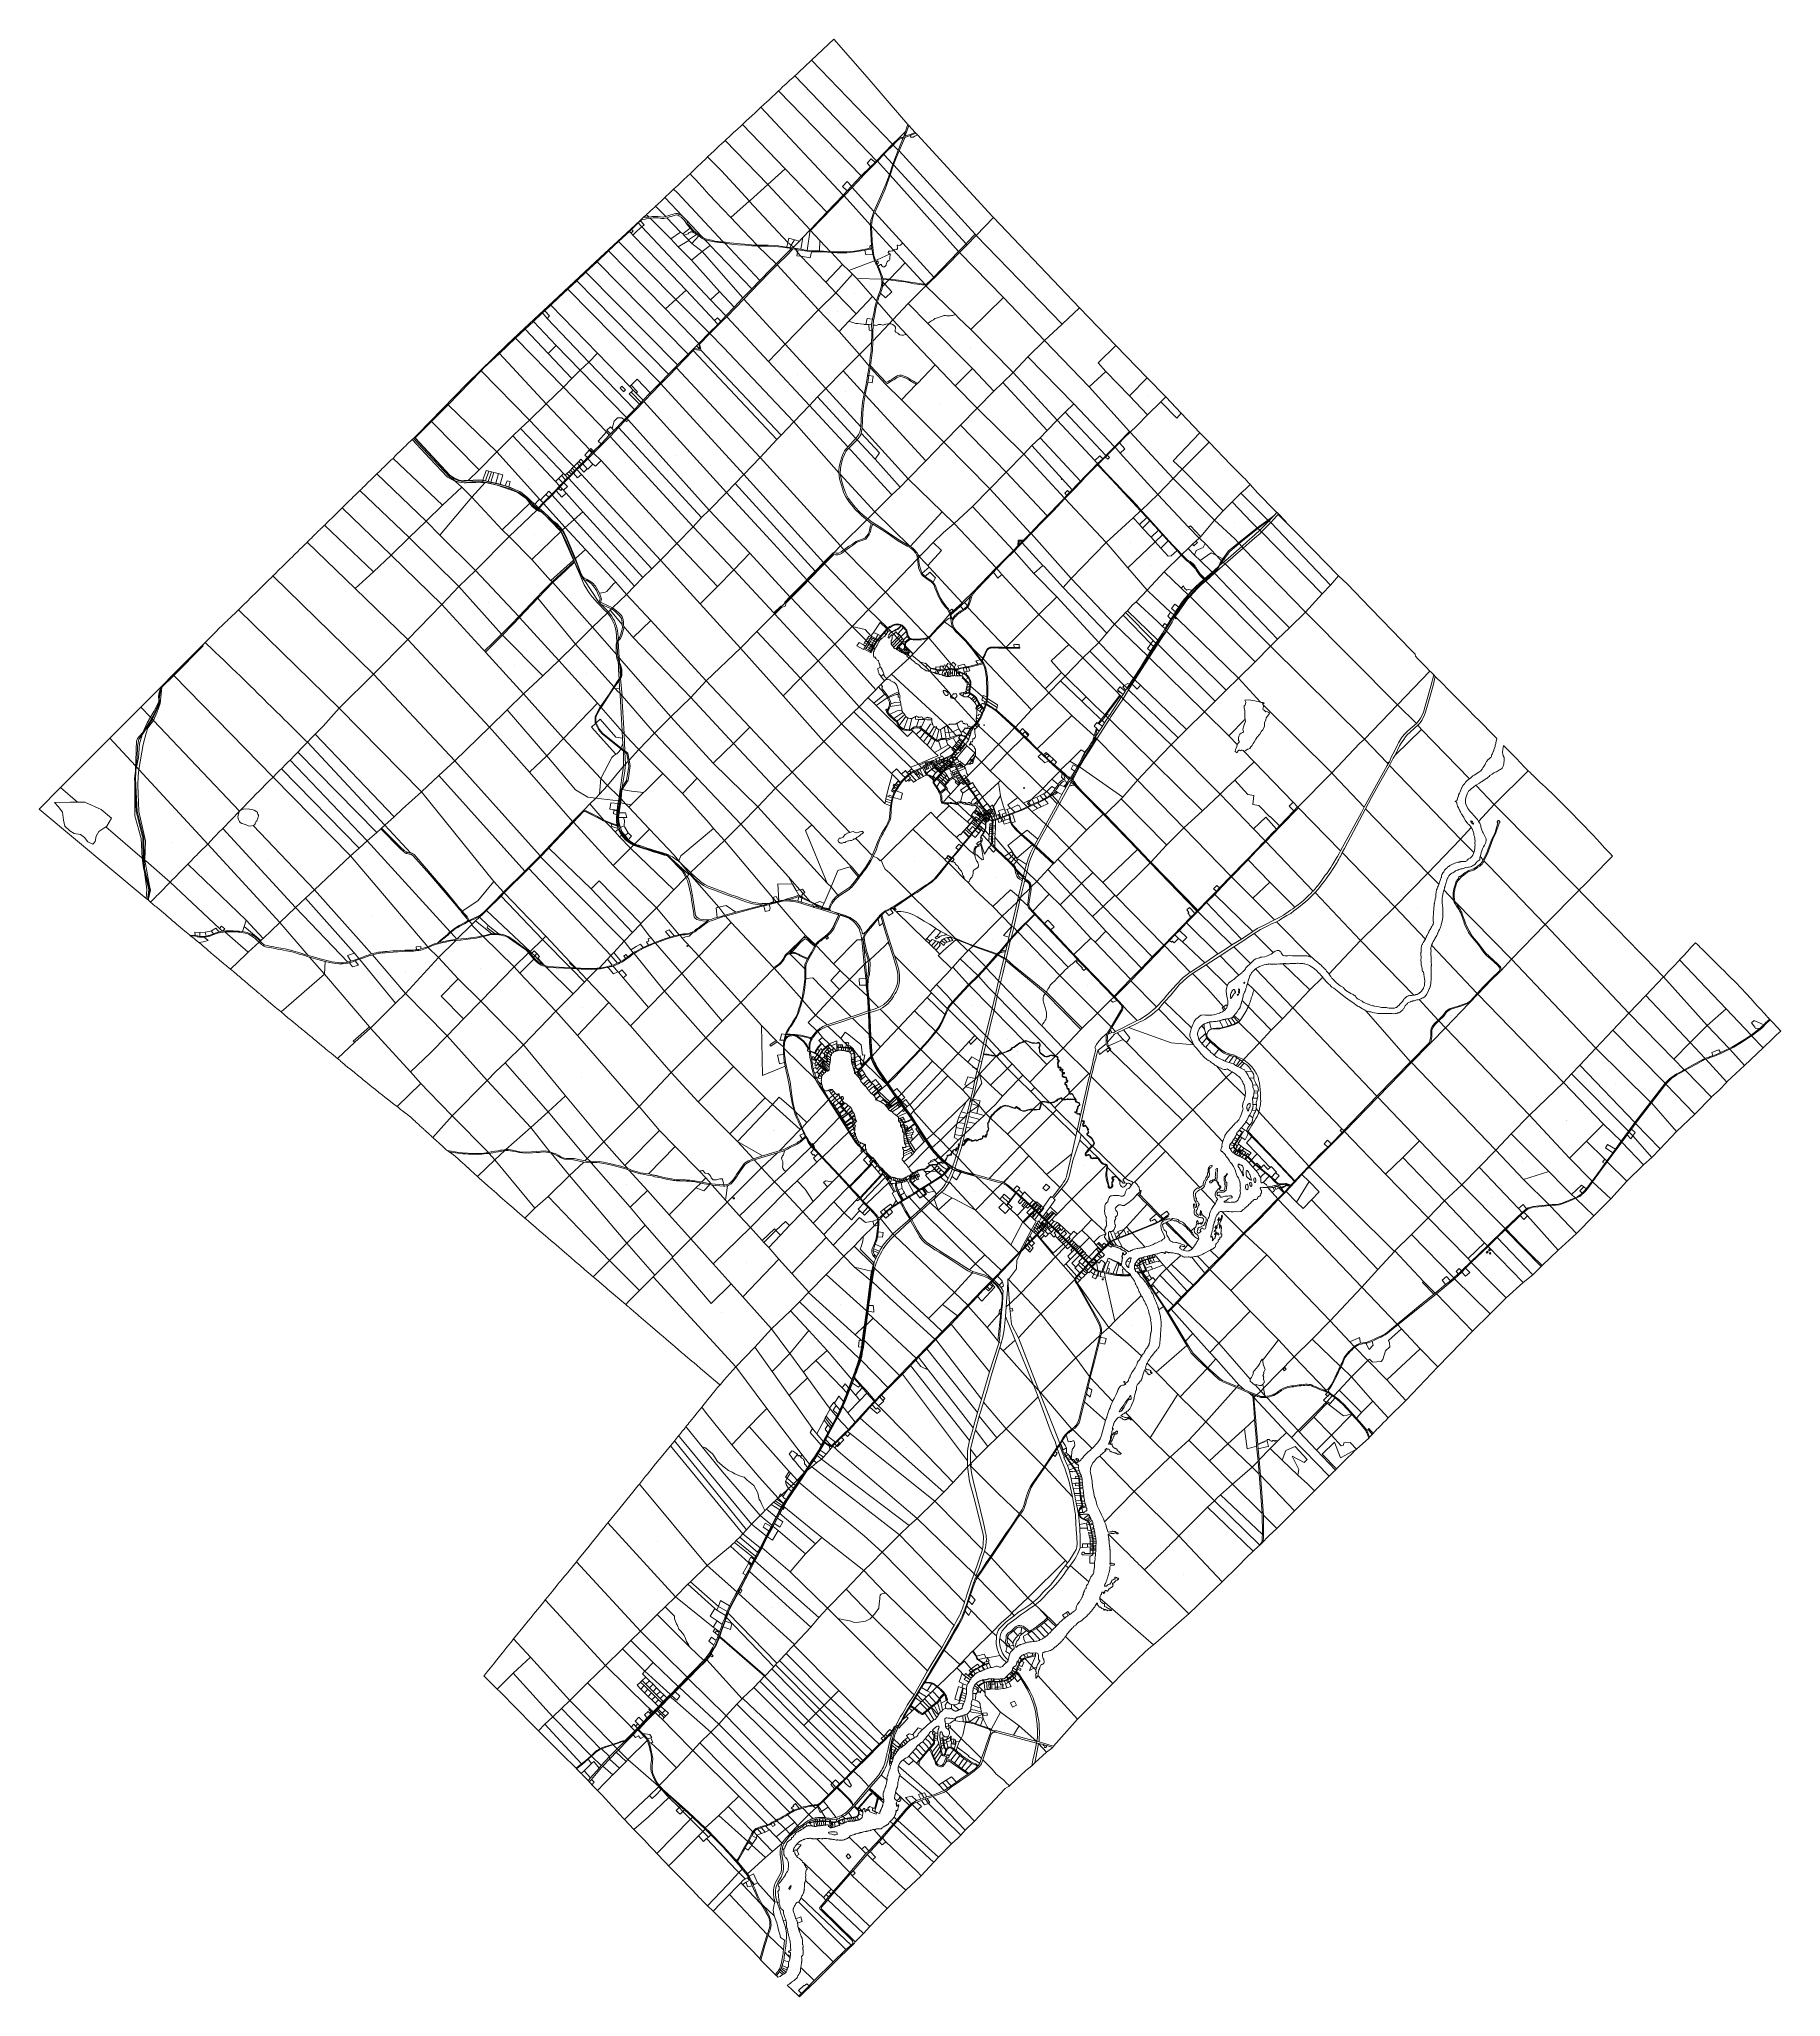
# Model space of a CAD drawing. Header units: metres. Extents: x 208626 to 229755, y 5040476 to 5064226.
import ezdxf

# ---------------------------------------------------------------- set-up
doc = ezdxf.new("R2010")
doc.units = ezdxf.units.M
doc.header["$LTSCALE"] = 0.56
doc.layers.add('6', color=7, linetype='Continuous', lineweight=13)
doc.layers.add('61', color=7, linetype='Continuous')

msp = doc.modelspace()

# ---------------------------------------------------------------- linework, layer by layer
at = {"layer": '6'}
for p, q in [((218895.4212, 5060039.5759), (218708.8231, 5060240.8806)), ((218918.0575, 5057082.3996), (218687.409, 5057307.9394)), ((220120.2605, 5056149.2359), (220115.5779, 5056147.8946)), ((219911.0353, 5055661.9696), (219909.2426, 5055670.6344)), ((219469.8265, 5055436.3463), (219465.7621, 5055447.0489)), ((218462.551, 5054603.0116), (217760.6441, 5055332.6503)), ((219862.9471, 5055381.3578), (219842.8949, 5055400.7632)), ((224060.9371, 5053089.6448), (223636.1519, 5053518.9586)), ((224280.0196, 5052873.9744), (224275.3047, 5052881.2692)), ((220237.1155, 5051886.0849), (220239.6075, 5051888.488)), ((216004.7779, 5050256.6357), (215780.5538, 5050506.8376)), ((223649.9936, 5050322.1465), (223645.7301, 5050323.2212)), ((221483.136, 5049378.0457), (221459.1111, 5049402.9622)), ((215145.6846, 5043240.4031), (215140.3009, 5043248.7883))]:
    msp.add_line(p, q, dxfattribs=at)
for points in [[(217997.3435, 5063971.4072), (218266, 5064226), (218672.0903, 5063763.2055), (218936.9839, 5063455.362), (219163.0859, 5063189.7814), (219148.6352, 5063146.4292), (219134.1845, 5063104.6254), (219055.5201, 5063025.0832), (218979.4321, 5062950.2116)], [(217794.4269, 5063782.7765), (217820.7341, 5063806.9695), (217847.3384, 5063831.3096), (217910.8134, 5063889.6124), (217997.3435, 5063971.4072), (218979.4321, 5062950.2116), (218785.7652, 5062751.6417)], [(217594.8708, 5063597.3706), (217615.0321, 5063616.3907), (217645.9669, 5063645.6181), (217687.8173, 5063685.1586), (217730.3059, 5063723.9443), (217771.4562, 5063761.6519), (217794.4269, 5063782.7765), (218785.7652, 5062751.6417), (218766.4377, 5062730.8788), (218720.6135, 5062772.9672), (218670.1007, 5062720.9751), (218710.9844, 5062678.3762), (218598.2682, 5062568.492)], [(217380.9229, 5063400.8111), (217454.415, 5063464.6388), (217478.1836, 5063487.0955), (217594.8708, 5063597.3706), (218598.2682, 5062568.492), (218531.924, 5062497.3859), (218480.604, 5062440.8159), (218428.3154, 5062498.5903), (218373.3174, 5062439.5896), (218427.0266, 5062384.4186), (218380.2168, 5062334.225)], [(217159.3645, 5063191.4143), (217200.3522, 5063229.1873), (217240.1231, 5063265.8479), (217307.9717, 5063328.2983), (217380.9229, 5063400.8111), (218380.2168, 5062334.225), (218182.2847, 5062128.273), (217677.6799, 5062653.5548)], [(216948.2684, 5062997.3291), (216952.7045, 5063001.4791), (216971.8993, 5063019.0744), (216992.6383, 5063038.0851), (217051.0935, 5063091.6691), (217092.6541, 5063129.9362), (217111.7082, 5063147.4958), (217128.5265, 5063162.995), (217137.046, 5063170.8463), (217159.3645, 5063191.4143), (217677.6799, 5062653.5548), (217467.1617, 5062462.0511)], [(218598.2682, 5062568.492), (218710.9844, 5062678.3762), (218766.4377, 5062730.8788), (218785.7652, 5062751.6417), (218979.4321, 5062950.2116), (219055.5201, 5063025.0832), (219087.6691, 5063032.9322), (219113.2397, 5063038.5258), (219107.6462, 5063027.3386), (219084.4728, 5063020.946), (219062.8975, 5063013.7542), (219042.9204, 5062999.3707), (219026.9388, 5062984.1881), (219011.7562, 5062969.8046), (218986.1855, 5062941.8367), (218895.0901, 5062849.9422), (218874.4303, 5062827.0489), (218795.2047, 5062744.4632), (218619.4064, 5062566.2677), (218610.7885, 5062556.9828)], [(218710.2393, 5061940.2262), (218711.4685, 5061969.1913), (218717.3175, 5062029.5257), (218729.9053, 5062069.9866), (218753.8078, 5062134.1063), (218833.3752, 5062318.0415), (218898.2444, 5062466.8592), (218940.3022, 5062583.391), (218982.8187, 5062708.7406), (218993.6404, 5062740.6456), (219048.9701, 5062878.0158), (219107.6462, 5063027.3386), (219123.8418, 5063020.9745), (219059.8868, 5062869.315), (219027.518, 5062794.687), (218992.4519, 5062699.3791), (218950.4485, 5062575.59), (218888.1526, 5062408.0603), (218835.1038, 5062283.9801), (218765.5836, 5062121.7253), (218748.7871, 5062090.6667), (218735.3001, 5062047.5083), (218726.5459, 5061999.207), (218724.061, 5061957.5951), (218725.8592, 5061860.4889), (218731.9511, 5061784.7999), (218736.8219, 5061727.3249), (218723.3098, 5061725.6511), (218718.6662, 5061796.6505), (218714.1705, 5061862.2871)], [(218986.1855, 5062941.8367), (219011.7562, 5062969.8046), (219026.9388, 5062984.1881), (219042.9204, 5062999.3707), (219062.8975, 5063013.7542), (219084.4728, 5063020.946), (219107.6462, 5063027.3386), (219048.9701, 5062878.0158)], [(219055.5201, 5063025.0832), (219134.1845, 5063104.6254), (219118.6339, 5063055.5496), (219113.2397, 5063038.5258), (219087.6691, 5063032.9322)], [(219059.8868, 5062869.315), (219123.8418, 5063020.9745), (219129.2214, 5063033.7313), (219193.9719, 5063057.3602), (219198.0913, 5063037.8951), (219229.4851, 5063035.4166), (219250.965, 5063047.8089), (219280.8153, 5063063.4851), (220189.1182, 5062079.3131), (220204.8255, 5062062.7665), (219994.7259, 5061844.6514), (219982.1281, 5061860.6914)], [(219107.6462, 5063027.3386), (219113.2397, 5063038.5258), (219118.6339, 5063055.5496), (219130.8196, 5063051.3111), (219129.2214, 5063033.7313), (219123.8418, 5063020.9745)], [(219118.6339, 5063055.5496), (219134.1845, 5063104.6254), (219148.6352, 5063146.4292), (219163.0859, 5063189.7814), (219175.5682, 5063179.9635), (219130.8196, 5063051.3111)], [(219129.2214, 5063033.7313), (219130.8196, 5063051.3111), (219165.3531, 5063061.1761), (219203.5935, 5063075.0442), (219251.3256, 5063095.3152), (219261.7722, 5063084.0396), (219223.4489, 5063067.5896), (219193.9719, 5063057.3602)], [(219130.8196, 5063051.3111), (219175.5682, 5063179.9635), (219251.3256, 5063095.3152), (219203.5935, 5063075.0442), (219165.3531, 5063061.1761)], [(219193.9719, 5063057.3602), (219223.4489, 5063067.5896), (219261.7722, 5063084.0396), (219280.8153, 5063063.4851), (219250.965, 5063047.8089), (219229.4851, 5063035.4166), (219198.0913, 5063037.8951)], [(216524.0009, 5062590.3022), (216558.0466, 5062626.3309), (216588.1553, 5062655.5341), (216606.4231, 5062673.2524), (216665.2647, 5062729.9053), (216712.921, 5062775.4897), (216735.1919, 5062796.7923), (216905.3861, 5062626.5485), (217241.658, 5062260.575), (217240.2417, 5062259.3133), (217017.757, 5062061.1209), (216829.2899, 5062258.2895), (216759.2904, 5062331.521), (216749.9781, 5062342.0602), (216739.3045, 5062354.1401), (216732.5324, 5062361.8045), (216711.8739, 5062385.1849), (216704.1579, 5062393.9176), (216588.6636, 5062524.6291), (216544.208, 5062567.064)], [(216735.1919, 5062796.7923), (216743.6307, 5062804.8641), (216768.6664, 5062828.8114), (216818.7834, 5062875.8923), (216872.6302, 5062926.4115), (216906.481, 5062958.1703), (216930.9849, 5062981.16), (216948.2684, 5062997.3291), (217467.1617, 5062462.0511), (217250.4876, 5062268.4405), (217241.658, 5062260.575), (216905.3861, 5062626.5485)], [(218670.1007, 5062720.9751), (218720.6135, 5062772.9672), (218766.4377, 5062730.8788), (218710.9844, 5062678.3762)], [(218795.2047, 5062744.4632), (218874.4303, 5062827.0489), (218982.8187, 5062708.7406), (218940.3022, 5062583.391)], [(218874.4303, 5062827.0489), (218895.0901, 5062849.9422), (218986.1855, 5062941.8367), (219048.9701, 5062878.0158), (218993.6404, 5062740.6456), (218982.8187, 5062708.7406)], [(218992.4519, 5062699.3791), (219027.518, 5062794.687), (219059.8868, 5062869.315), (219982.1281, 5061860.6914), (219886.1207, 5061757.8607), (219872.6779, 5061743.9369)], [(216323.3963, 5062405.3078), (216377.6884, 5062456.1943), (216409.0834, 5062485.3151), (216444.2556, 5062518.1026), (216489.377, 5062560.165), (216524.0009, 5062590.3022), (216544.208, 5062567.064), (216588.6636, 5062524.6291), (216704.1579, 5062393.9176), (216711.8739, 5062385.1849), (216732.5324, 5062361.8045), (216739.3045, 5062354.1401), (216749.9781, 5062342.0602), (216759.2904, 5062331.521), (216829.2899, 5062258.2895), (217017.757, 5062061.1209), (217081.1063, 5061994.1267), (217334.8959, 5061725.7349), (217314.4924, 5061725.6261), (217283.9903, 5061728.0506), (217267.2341, 5061730.7316), (217237.073, 5061734.7531), (217133.946, 5061743.1522), (216965.8083, 5061760.2357), (216950.8776, 5061762.2332), (216933.4949, 5061761.6196), (216927.5502, 5061761.6195), (216919.4778, 5061771.1785), (216368.4899, 5062361.6234)], [(217467.1617, 5062462.0511), (217677.6799, 5062653.5548), (218182.2847, 5062128.273), (217988.6906, 5061922.4898), (217979.184, 5061912.9523)], [(218478.9128, 5062439.0357), (218480.604, 5062440.8159), (218531.924, 5062497.3859), (218598.2682, 5062568.492), (218610.7885, 5062556.9828), (218489.9497, 5062426.7929)], [(218489.9497, 5062426.7929), (218610.7885, 5062556.9828), (218619.4064, 5062566.2677), (218795.2047, 5062744.4632), (218940.3022, 5062583.391), (218898.2444, 5062466.8592), (218833.3752, 5062318.0415), (218753.8078, 5062134.1063)], [(218765.5836, 5062121.7253), (218835.1038, 5062283.9801), (218888.1526, 5062408.0603), (218950.4485, 5062575.59), (219779.9726, 5061647.9144), (219479.3325, 5061338.9617), (219105.5119, 5061749.3657)], [(218950.4485, 5062575.59), (218992.4519, 5062699.3791), (219872.6779, 5061743.9369), (219779.9726, 5061647.9144)], [(216105.3121, 5062199.1663), (216128.4489, 5062220.844), (216145.3512, 5062236.6804), (216163.7449, 5062253.9142), (216189.3912, 5062277.9431), (216217.3196, 5062304.6048), (216292.3938, 5062225.6873), (216430.4165, 5062080.0056), (216387.3334, 5062103.4878), (216375.1134, 5062109.1278), (216362.0851, 5062110.989), (216348.2483, 5062110.3874), (216330.4822, 5062106.7803), (216308.4888, 5062100.5489), (216288.6947, 5062094.3174), (216277.698, 5062090.2853), (216251.6724, 5062081.1213), (216230.4916, 5062073.1475)], [(216217.3196, 5062304.6048), (216237.7668, 5062324.1245), (216263.7641, 5062349.4192), (216293.0696, 5062377.9112), (216313.7867, 5062397.9809), (216323.3963, 5062405.3078), (216368.4899, 5062361.6234), (216919.4778, 5061771.1785), (216927.5502, 5061761.6195), (216913.9554, 5061763.8682), (216900.1447, 5061765.5945), (216882.656, 5061767.5736), (216863.8917, 5061770.7735), (216848.7689, 5061772.4211), (216824.4393, 5061777.0553), (216783.3108, 5061785.7444), (216761.2983, 5061789.7994), (216724.2248, 5061798.4885), (216703.3709, 5061804.8605), (216688.8757, 5061811.4862), (216676.5474, 5061820.8952), (216664.2424, 5061830.124), (216478.4601, 5062029.2961), (216430.4165, 5062080.0056), (216292.3938, 5062225.6873)], [(217240.2417, 5062259.3133), (217241.658, 5062260.575), (217250.4876, 5062268.4405), (217467.1617, 5062462.0511), (217979.184, 5061912.9523), (217975.2777, 5061909.0335), (217891.3915, 5061820.9229), (217885.3288, 5061814.5549), (217866.1281, 5061795.1255), (217848.2807, 5061776.9203), (217789.9594, 5061791.8622), (217721.784, 5061809.8291), (217709.5721, 5061757.651)], [(217979.184, 5061912.9523), (217988.6906, 5061922.4898), (218182.2847, 5062128.273), (218380.2168, 5062334.225), (218390.0696, 5062323.3465), (217985.1991, 5061906.5018)], [(217985.1991, 5061906.5018), (218390.0696, 5062323.3465), (218711.4685, 5061969.1913), (218710.2393, 5061940.2262), (218714.1705, 5061862.2871), (218718.6662, 5061796.6505), (218723.3098, 5061725.6511), (218703.8404, 5061715.7223), (218701.7288, 5061688.4282), (218669.2139, 5061683.3599), (218587.2266, 5061666.9565), (218518.1598, 5061655.4868), (218469.9421, 5061650.1033), (218425.5492, 5061645.1468), (218378.3819, 5061644.6939), (218302.4859, 5061645.643), (218226.3914, 5061647.8442), (218098.6705, 5061784.8136)], [(218373.3174, 5062439.5896), (218428.3154, 5062498.5903), (218480.604, 5062440.8159), (218478.9128, 5062439.0357), (218427.0266, 5062384.4186)], [(218380.2168, 5062334.225), (218427.0266, 5062384.4186), (218478.9128, 5062439.0357), (218489.9497, 5062426.7929), (218390.0696, 5062323.3465)], [(218390.0696, 5062323.3465), (218489.9497, 5062426.7929), (218753.8078, 5062134.1063), (218729.9053, 5062069.9866), (218717.3175, 5062029.5257), (218711.4685, 5061969.1913)], [(215958.3348, 5062064.8385), (215966.9405, 5062072.853), (215974.5852, 5062079.9725), (215983.233, 5062088.0262), (215992.339, 5062096.5066), (216024.8855, 5062068.1487)], [(215992.339, 5062096.5066), (216002.0929, 5062105.5903), (216016.6501, 5062119.1474), (216038.3912, 5062139.3949), (216079.5034, 5062176.323), (216090.167, 5062185.707), (216105.3121, 5062199.1663), (216230.4916, 5062073.1475), (216195.2226, 5062067.9253), (216165.4941, 5062069.6058), (216126.4944, 5062074.6051), (216092.4947, 5062073.6046), (216076.4948, 5062075.6043), (216063.4949, 5062074.6041), (216024.8855, 5062068.1487)], [(216037.1177, 5062053.4701), (216075.2821, 5062057.8737), (216101.2143, 5062058.363), (216140.3572, 5062056.4058), (216178.5216, 5062050.5344), (216190.0908, 5062049.2308), (216203.7164, 5062050.551), (216242.574, 5062060.248), (216407.3848, 5061884.6353), (216289.1715, 5061804.7759)], [(216242.574, 5062060.248), (216261.3406, 5062066.0375), (216275.1321, 5062070.4912), (216291.4538, 5062076.2279), (216340.7458, 5062092.4846), (216362.7393, 5062093.9508), (216373.736, 5062092.118), (216388.2734, 5062082.8079), (216413.2209, 5062066.4708), (216455.3327, 5062024.9605), (216482.4046, 5061982.8487), (216502.2573, 5061958.1832), (216523.9148, 5061934.1193), (216433.6752, 5061862.5293), (216407.3848, 5061884.6353)], [(217017.757, 5062061.1209), (217240.2417, 5062259.3133), (217709.5721, 5061757.651), (217696.8027, 5061703.5903), (217590.4902, 5061719.6308), (217475.491, 5061727.6289), (217334.8959, 5061725.7349), (217081.1063, 5061994.1267)], [(218724.061, 5061957.5951), (218726.5459, 5061999.207), (218735.3001, 5062047.5083), (218748.7871, 5062090.6667), (218765.5836, 5062121.7253), (219105.5119, 5061749.3657), (219092.8043, 5061741.9743), (219082.8366, 5061733.7865), (219074.6489, 5061726.3108), (219064.3253, 5061723.1069), (219044.7459, 5061725.2428), (219037.9821, 5061726.3108), (219034.0663, 5061722.7509), (219033.3601, 5061718.8364), (219037.2702, 5061701.3916), (219038.6941, 5061692.1359), (219039.7621, 5061685.0162), (219029.4384, 5061675.7605), (219007.3672, 5061670.0647), (218995.9755, 5061668.2847), (218990.6357, 5061665.7928)], [(219994.7259, 5061844.6514), (220204.8255, 5062062.7665), (221245.2788, 5060966.7212), (221036.9663, 5060766.9675)], [(214514.8076, 5060718.0938), (214802.6466, 5060986.9591), (215432.7495, 5061578.8697), (215752.3817, 5061871.0061), (215915.7605, 5062025.1892), (215931.14, 5062039.5123), (215938.6352, 5062040.0877), (215919.3745, 5062021.4432), (215892.9773, 5061995.8905), (215812.8553, 5061918.3318), (215811.7682, 5061917.2795), (215786.6736, 5061893.7531), (215655.7716, 5061771.0314), (215534.1686, 5061657.0276), (215393.8638, 5061525.4907), (215257.3784, 5061397.5345), (215148.7527, 5061295.697), (215038.5432, 5061192.3747), (214928.2964, 5061089.0174), (214833.258, 5060999.7336), (214760.4296, 5060931.3149), (214732.4012, 5060904.9835), (214623.1285, 5060802.3272), (214523.5549, 5060708.7827)], [(215655.7716, 5061771.0314), (215786.6736, 5061893.7531), (215807.3187, 5061870.8601), (215828.3191, 5061846.8605), (216301.4894, 5061363.8651), (216475.5893, 5061181.8413), (216350.7781, 5061069.2069)], [(215786.6736, 5061893.7531), (215811.7682, 5061917.2795), (215812.8553, 5061918.3318), (215831.3178, 5061899.8604), (215807.3187, 5061870.8601)], [(215807.3187, 5061870.8601), (215831.3178, 5061899.8604), (215812.8553, 5061918.3318), (215892.9773, 5061995.8905), (215937.3158, 5061947.8621), (215919.3163, 5061934.8618), (215874.3177, 5061891.8612), (215828.3191, 5061846.8605)], [(215828.3191, 5061846.8605), (215874.3177, 5061891.8612), (215919.3163, 5061934.8618), (215937.3158, 5061947.8621), (216771.817, 5061064.9203), (216957.2138, 5060870.2955), (216916.6189, 5060826.5811), (216902.191, 5060809.0615), (216896.0625, 5060802.891), (216855.8735, 5060846.5358), (216818.2528, 5060813.6285), (216475.5893, 5061181.8413), (216301.4894, 5061363.8651)], [(215892.9773, 5061995.8905), (215919.3745, 5062021.4432), (215964.3149, 5061974.8624), (215937.3158, 5061947.8621)], [(215919.3745, 5062021.4432), (215938.6352, 5062040.0877), (215978.2947, 5062043.1325), (215996.0176, 5062047.5986), (216019.9927, 5062051.5129), (216037.1177, 5062053.4701), (216289.1715, 5061804.7759), (216379.5314, 5061707.3171), (216540.7595, 5061544.2843), (216880.8739, 5061166.4272), (216771.817, 5061064.9203), (215937.3158, 5061947.8621), (215964.3149, 5061974.8624)], [(216289.1715, 5061804.7759), (216407.3848, 5061884.6353), (216433.6752, 5061862.5293), (216448.1135, 5061848.0909), (216501.6557, 5061791.5408), (216507.0701, 5061783.72), (216379.5314, 5061707.3171)], [(216433.6752, 5061862.5293), (216523.9148, 5061934.1193), (216570.2378, 5061881.7804), (216558.2058, 5061879.374), (216553.4975, 5061887.5473), (216543.7675, 5061889.6011), (216533.5403, 5061888.9995), (216520.9068, 5061881.7804), (216508.2732, 5061876.366), (216498.6477, 5061863.7324), (216486.6157, 5061858.3181), (216448.1135, 5061848.0909)], [(216448.1135, 5061848.0909), (216486.6157, 5061858.3181), (216498.6477, 5061863.7324), (216508.2732, 5061876.366), (216520.9068, 5061881.7804), (216533.5403, 5061888.9995), (216543.7675, 5061889.6011), (216553.4975, 5061887.5473), (216558.2058, 5061879.374), (216570.2378, 5061881.7804), (216601.6921, 5061856.7848), (216501.6557, 5061791.5408)], [(216478.4601, 5062029.2961), (216664.2424, 5061830.124), (216612.9717, 5061864.9881), (216564.7771, 5061903.9539), (216533.2101, 5061942.3462), (216526.8367, 5061950.0976), (216505.303, 5061972.6568), (216494.0234, 5061989.0634)], [(216501.6557, 5061791.5408), (216601.6921, 5061856.7848), (216613.9971, 5061846.5306), (216627.3275, 5061839.3527), (216543.1659, 5061748.8274), (216507.0701, 5061783.72)], [(216543.1659, 5061748.8274), (216627.3275, 5061839.3527), (216647.8438, 5061824.6286), (216670.1029, 5061809.5887), (216684.5413, 5061799.3615), (216703.1908, 5061791.5408), (216762.1473, 5061730.1778), (216767.6853, 5061724.3875), (216668.2981, 5061648.9622)], [(217769.1347, 5061692.8432), (217777.5796, 5061702.5872), (217848.2807, 5061776.9203), (217866.1281, 5061795.1255), (217885.3288, 5061814.5549), (217891.3915, 5061820.9229), (217865.8395, 5061677.5155), (217814.5411, 5061686.7873), (217791.4946, 5061690.0089)], [(217865.8395, 5061677.5155), (217891.3915, 5061820.9229), (217975.2777, 5061909.0335), (217979.184, 5061912.9523), (217942.2657, 5061664.0285)], [(217942.2657, 5061664.0285), (217979.184, 5061912.9523), (217985.1991, 5061906.5018), (218098.6705, 5061784.8136), (218094.7201, 5061656.0677), (217995.3145, 5061656.8355)], [(218724.061, 5061957.5951), (218990.6357, 5061665.7928), (218977.5884, 5061656.2758), (218955.1873, 5061653.5939), (218939.6291, 5061654.1304), (218933.7277, 5061652.521), (218929.9723, 5061649.302), (218926.7534, 5061642.8642), (218927.2899, 5061635.8898), (218938.5561, 5061626.7695), (218948.7494, 5061620.8681), (218792.0946, 5061550.588), (218772.781, 5061541.4677), (218753.572, 5061602.2236), (218743.9627, 5061658.0775), (218737.9569, 5061713.9315), (218736.8219, 5061727.3249), (218731.9511, 5061784.7999), (218725.8592, 5061860.4889)], [(219790.4791, 5061636.5004), (219884.3136, 5061732.1286), (219994.7259, 5061844.6514), (221036.9663, 5060766.9675), (220821.9161, 5060571.4344), (220323.7096, 5061091.3022)], [(219872.6779, 5061743.9369), (219886.1207, 5061757.8607), (219982.1281, 5061860.6914), (219994.7259, 5061844.6514), (219884.3136, 5061732.1286)], [(215393.8638, 5061525.4907), (215534.1686, 5061657.0276), (216225.9669, 5060955.0503), (216628.8351, 5060533.8274), (216601.3446, 5060506.148), (216570.1311, 5060474.7201), (216499.1925, 5060403.2942)], [(215534.1686, 5061657.0276), (215655.7716, 5061771.0314), (216350.7781, 5061069.2069), (216225.9669, 5060955.0503)], [(216379.5314, 5061707.3171), (216507.0701, 5061783.72), (216543.1659, 5061748.8274), (216668.2981, 5061648.9622), (216540.7595, 5061544.2843)], [(216540.7595, 5061544.2843), (216668.2981, 5061648.9622), (217162.3642, 5061086.4527), (217056.8466, 5060975.8294), (216880.8739, 5061166.4272)], [(216668.2981, 5061648.9622), (216767.6853, 5061724.3875), (217272.5649, 5061196.5065), (217162.3642, 5061086.4527)], [(216703.1908, 5061791.5408), (216742.4729, 5061783.4333), (216776.4242, 5061777.1034), (216800.5928, 5061771.9244), (216820.1579, 5061766.7454), (216841.6393, 5061763.472), (216881.6306, 5061757.3195), (216919.9526, 5061753.0426), (216943.1555, 5061750.1416), (217369.7327, 5061298.0775), (217272.5649, 5061196.5065), (216767.6853, 5061724.3875), (216762.1473, 5061730.1778)], [(216943.1555, 5061750.1416), (217025.275, 5061740.7853), (217103.0236, 5061732.7424), (217197.6798, 5061726.7558), (217272.5936, 5061717.9424), (217345.242, 5061713.4808), (217566.3598, 5061500.091), (217504.5782, 5061440.1148), (217369.7327, 5061298.0775)], [(217345.242, 5061713.4808), (217461.2301, 5061716.1782), (217543.9502, 5061711.6825), (217643.7539, 5061701.7921), (217695.4446, 5061694.5893), (217753.448, 5061686.5068), (217566.3598, 5061500.091)], [(217577.627, 5061488.1003), (217715.1229, 5061623.3201), (217745.0976, 5061655.5151), (217767.301, 5061682.1593), (217788.5141, 5061679.3138), (217801.102, 5061676.6164), (217827.936, 5061637.3439), (217819.4791, 5061598.8964), (217868.033, 5061592.2348), (218171.2665, 5061277.3063), (218291.5575, 5061149.4971), (218082.0097, 5060942.0927)], [(217695.4446, 5061694.5893), (217696.8027, 5061703.5903), (217730.9228, 5061699.6449), (217769.1347, 5061692.8432), (217791.4946, 5061690.0089), (217814.5411, 5061686.7873), (217865.8395, 5061677.5155), (217942.2657, 5061664.0285), (217995.3145, 5061656.8355), (218094.7201, 5061656.0677), (218139.523, 5061655.7217), (218226.3914, 5061647.8442), (218302.4859, 5061645.643), (218378.3819, 5061644.6939), (218425.5492, 5061645.1468), (218469.9421, 5061650.1033), (218518.1598, 5061655.4868), (218587.2266, 5061666.9565), (218669.2139, 5061683.3599), (218701.7288, 5061688.4282), (218727.6575, 5061690.5529), (218728.5566, 5061681.112), (218715.9688, 5061680.2129), (218644.0382, 5061668.0746), (218572.1077, 5061653.6885), (218522.6554, 5061645.5963), (218462.4136, 5061637.5041), (218428.2465, 5061634.8067), (218372.5004, 5061632.5589), (218305.0655, 5061633.4581), (218238.0801, 5061636.1554), (218137.3773, 5061646.0459), (217994.4154, 5061646.945), (217833.4707, 5061671.2216), (217801.102, 5061676.6164), (217788.5141, 5061679.3138), (217767.301, 5061682.1593), (217753.448, 5061686.5068)], [(217696.8027, 5061703.5903), (217709.5721, 5061757.651), (217747.989, 5061726.1589), (217730.9228, 5061699.6449)], [(217709.5721, 5061757.651), (217721.784, 5061809.8291), (217789.9594, 5061791.8622), (217747.989, 5061726.1589)], [(217730.9228, 5061699.6449), (217747.989, 5061726.1589), (217777.5796, 5061702.5872), (217769.1347, 5061692.8432)], [(217747.989, 5061726.1589), (217789.9594, 5061791.8622), (217848.2807, 5061776.9203), (217777.5796, 5061702.5872)], [(217801.102, 5061676.6164), (217833.4707, 5061671.2216), (217827.936, 5061637.3439)], [(217819.4791, 5061598.8964), (217827.936, 5061637.3439), (217868.033, 5061592.2348)], [(217827.936, 5061637.3439), (217833.4707, 5061671.2216), (217994.4154, 5061646.945), (217979.9704, 5061573.857), (217868.033, 5061592.2348)], [(217868.033, 5061592.2348), (217979.9704, 5061573.857), (217994.4154, 5061646.945), (218137.3773, 5061646.0459), (218238.0801, 5061636.1554), (218369.931, 5061492.726), (218171.2665, 5061277.3063)], [(218094.7201, 5061656.0677), (218098.6705, 5061784.8136), (218226.3914, 5061647.8442), (218139.523, 5061655.7217)], [(218238.0801, 5061636.1554), (218305.0655, 5061633.4581), (218372.5004, 5061632.5589), (218428.2465, 5061634.8067), (218462.4136, 5061637.5041), (218522.6554, 5061645.5963), (218572.1077, 5061653.6885), (218644.0382, 5061668.0746), (218653.8757, 5061610.6317), (218739.7587, 5061617.8387), (218748.1668, 5061580.0021), (218761.9802, 5061537.9615), (218450.2747, 5061417.6458), (218369.931, 5061492.726)], [(218644.0382, 5061668.0746), (218715.9688, 5061680.2129), (218728.5566, 5061681.112), (218739.7587, 5061617.8387), (218653.8757, 5061610.6317)], [(218701.7288, 5061688.4282), (218703.8404, 5061715.7223), (218723.3098, 5061725.6511), (218727.6575, 5061690.5529)], [(218723.3098, 5061725.6511), (218736.8219, 5061727.3249), (218737.9569, 5061713.9315), (218743.9627, 5061658.0775), (218753.572, 5061602.2236), (218772.781, 5061541.4677), (218778.9628, 5061525.3964), (218783.601, 5061513.3378), (218790.4851, 5061499.6215), (218780.2053, 5061494.4622), (218776.9947, 5061501.3262), (218761.9802, 5061537.9615), (218748.1668, 5061580.0021), (218739.7587, 5061617.8387), (218728.5566, 5061681.112), (218727.6575, 5061690.5529)], [(218772.781, 5061541.4677), (218792.0946, 5061550.588), (218948.7494, 5061620.8681), (218948.2129, 5061605.3099), (218947.5594, 5061581.8039), (218944.4575, 5061555.4164), (218940.1656, 5061545.7596), (218926.7534, 5061536.6393), (218914.9506, 5061525.9095), (218906.3668, 5061509.2783), (218900.4654, 5061485.1363), (218890.2721, 5061473.3335), (218881.1518, 5061464.7497), (218863.4782, 5061463.4896), (218853.7908, 5061470.6511), (218845.7435, 5061480.3079), (218845.207, 5061487.8188), (218839.8421, 5061492.6472), (218832.8677, 5061493.7201), (218822.138, 5061484.0633), (218804.4338, 5061471.7241), (218790.4851, 5061499.6215), (218810.3352, 5061509.8148), (218798.934, 5061535.3876), (218778.9628, 5061525.3964)], [(218804.4338, 5061471.7241), (218822.138, 5061484.0633), (218832.8677, 5061493.7201), (218839.8421, 5061492.6472), (218845.207, 5061487.8188), (218845.7435, 5061480.3079), (218853.7908, 5061470.6511), (218863.4782, 5061463.4896), (218881.1518, 5061464.7497), (218890.2721, 5061473.3335), (218900.4654, 5061485.1363), (218906.3668, 5061509.2783), (218914.9506, 5061525.9095), (218926.7534, 5061536.6393), (218940.1656, 5061545.7596), (218944.4575, 5061555.4164), (218947.5594, 5061581.8039), (218948.2129, 5061605.3099), (218948.7494, 5061620.8681), (218938.5561, 5061626.7695), (218927.2899, 5061635.8898), (218926.7534, 5061642.8642), (218929.9723, 5061649.302), (218933.7277, 5061652.521), (218939.6291, 5061654.1304), (218955.1873, 5061653.5939), (218977.5884, 5061656.2758), (218990.6357, 5061665.7928), (219132.538, 5061513.9383), (218940.5379, 5061315.9145), (218901.2033, 5061319.4105), (218860.1269, 5061323.0185), (218852.9108, 5061352.4381), (218838.2538, 5061391.42), (218819.6358, 5061436.4635)], [(218990.6357, 5061665.7928), (218995.9755, 5061668.2847), (219007.3672, 5061670.0647), (219029.4384, 5061675.7605), (219039.7621, 5061685.0162), (219038.6941, 5061692.1359), (219037.2702, 5061701.3916), (219033.3601, 5061718.8364), (219034.0663, 5061722.7509), (219037.9821, 5061726.3108), (219044.7459, 5061725.2428), (219064.3253, 5061723.1069), (219074.6489, 5061726.3108), (219082.8366, 5061733.7865), (219092.8043, 5061741.9743), (219105.5119, 5061749.3657), (219479.3325, 5061338.9617), (219442.768, 5061303.2415), (219399.4452, 5061261.0434), (219374.2009, 5061250.6637), (219132.538, 5061513.9383)], [(219384.5007, 5061231.6426), (219387.3642, 5061234.4303), (219402.1432, 5061248.8196), (219457.2278, 5061301.5092), (219487.0655, 5061331.0583), (219652.724, 5061495.1144), (219790.4791, 5061636.5004), (220323.7096, 5061091.3022), (219928.2021, 5060702.9592), (219778.9731, 5060846.7944), (219741.4942, 5060883.6724), (219387.0418, 5061229.5574)], [(219479.3325, 5061338.9617), (219779.9726, 5061647.9144), (219790.4791, 5061636.5004), (219652.724, 5061495.1144), (219487.0655, 5061331.0583)], [(219779.9726, 5061647.9144), (219872.6779, 5061743.9369), (219884.3136, 5061732.1286), (219790.4791, 5061636.5004)], [(215148.7527, 5061295.697), (215257.3784, 5061397.5345), (216370.0615, 5060273.276), (216349.4895, 5060250.6469), (216259.687, 5060162.3333)], [(215257.3784, 5061397.5345), (215393.8638, 5061525.4907), (216499.1925, 5060403.2942), (216370.0615, 5060273.276)], [(217173.7874, 5061070.3701), (217357.1471, 5061262.1187), (217400.2977, 5061307.0672), (217444.8791, 5061353.6505), (217518.6224, 5061427.9298), (217577.627, 5061488.1003), (218082.0097, 5060942.0927), (217675.449, 5060525.439)], [(218171.2665, 5061277.3063), (218369.931, 5061492.726), (218450.2747, 5061417.6458), (218494.5485, 5061374.2074), (218291.5575, 5061149.4971)], [(218291.5575, 5061149.4971), (218494.5485, 5061374.2074), (218546.642, 5061322.4634), (218735.1305, 5061104.388), (218536.3162, 5060892.2081)], [(218450.2747, 5061417.6458), (218761.9802, 5061537.9615), (218776.9947, 5061501.3262), (218780.2053, 5061494.4622), (218794.4115, 5061464.0902), (218813.0295, 5061424.4519), (218829.8457, 5061381.2101), (218841.8573, 5061343.9742), (218848.3818, 5061315.9145), (218546.642, 5061322.4634), (218494.5485, 5061374.2074)], [(218734.1676, 5060830.2268), (218751.4413, 5060903.1994), (218763.3822, 5060967.9524), (218782.7456, 5061052.5961), (218807.8063, 5061126.1072), (218822.8426, 5061165.3689), (218839.5497, 5061215.4901), (218845.1396, 5061236.9802), (218849.3028, 5061266.1222), (218849.5803, 5061285.5502), (218848.3818, 5061315.9145), (218841.8573, 5061343.9742), (218829.8457, 5061381.2101), (218813.0295, 5061424.4519), (218794.4115, 5061464.0902), (218780.2053, 5061494.4622), (218790.4851, 5061499.6215), (218804.4338, 5061471.7241), (218819.6358, 5061436.4635), (218838.2538, 5061391.42), (218852.9108, 5061352.4381), (218860.1269, 5061323.0185), (218863.1799, 5061309.4189), (218862.7438, 5061277.0175), (218856.7596, 5061224.9553), (218847.1865, 5061189.1954), (218831.5708, 5061145.2762), (218823.189, 5061120.5348), (218818.6342, 5061107.09), (218806.4224, 5061068.234), (218794.829, 5061036.1253), (218777.8917, 5060962.7675), (218763.4148, 5060885.2392), (218750.3392, 5060826.3988)], [(218778.9628, 5061525.3964), (218798.934, 5061535.3876), (218810.3352, 5061509.8148), (218790.4851, 5061499.6215), (218783.601, 5061513.3378)], [(218940.5379, 5061315.9145), (219132.538, 5061513.9383), (219374.2009, 5061250.6637), (219304.103, 5061260.9083), (219142.5402, 5061287.2501), (219049.924, 5061303.0285)], [(214833.258, 5060999.7336), (214928.2964, 5061089.0174), (215038.5432, 5061192.3747), (216160.6524, 5060058.0543), (216040.4615, 5059933.4417), (215880.3137, 5060102.5247), (215809.2067, 5060026.3015), (215792.3356, 5060011.7973), (215400.5832, 5060414.9011)], [(215038.5432, 5061192.3747), (215148.7527, 5061295.697), (216259.687, 5060162.3333), (216160.6524, 5060058.0543)], [(216350.7781, 5061069.2069), (216475.5893, 5061181.8413), (216818.2528, 5060813.6285), (216822.6253, 5060808.9299), (216859.4375, 5060766.0141), (216755.5394, 5060661.4022)], [(216771.817, 5061064.9203), (216880.8739, 5061166.4272), (217056.8466, 5060975.8294), (216957.2138, 5060870.2955)], [(218082.0097, 5060942.0927), (218291.5575, 5061149.4971), (218536.3162, 5060892.2081), (218450.3421, 5060803.7076), (218332.7554, 5060679.1897)], [(218546.642, 5061322.4634), (218848.3818, 5061315.9145), (218849.5803, 5061285.5502), (218849.3028, 5061266.1222), (218845.1396, 5061236.9802), (218839.5497, 5061215.4901), (218822.8426, 5061165.3689), (218807.8063, 5061126.1072), (218782.7456, 5061052.5961), (218735.1305, 5061104.388)], [(218794.829, 5061036.1253), (218806.4224, 5061068.234), (218818.6342, 5061107.09), (218823.189, 5061120.5348), (218831.5708, 5061145.2762), (218894.402, 5061087.9818), (218968.6188, 5061158.8101), (218883.669, 5061253.6549), (218889.9351, 5061260.3378), (218933.5409, 5061306.8444), (219051.8319, 5061291.581), (219131.9645, 5061280.1335), (219242.1397, 5061259.6634), (219311.1275, 5061248.6155), (219373.7989, 5061241.4796), (219380.2462, 5061235.1339), (219384.5007, 5061231.6426), (219167.9763, 5061020.8299), (218981.0189, 5060822.6551)], [(218831.5708, 5061145.2762), (218847.1865, 5061189.1954), (218856.7596, 5061224.9553), (218883.669, 5061253.6549), (218968.6188, 5061158.8101), (218894.402, 5061087.9818)], [(218856.7596, 5061224.9553), (218862.7438, 5061277.0175), (218883.669, 5061253.6549)], [(218860.1269, 5061323.0185), (218901.2033, 5061319.4105), (218940.5379, 5061315.9145), (218933.5409, 5061306.8444), (218867.8959, 5061312.1669), (218864.8452, 5061311.9168), (218863.1799, 5061309.4189)], [(218862.7438, 5061277.0175), (218863.1799, 5061309.4189), (218864.8452, 5061311.9168), (218867.8959, 5061312.1669), (218933.5409, 5061306.8444), (218889.9351, 5061260.3378), (218883.669, 5061253.6549)], [(218933.5409, 5061306.8444), (218940.5379, 5061315.9145), (219049.924, 5061303.0285), (219142.5402, 5061287.2501), (219304.103, 5061260.9083), (219374.2009, 5061250.6637), (219379.2307, 5061242.7068), (219373.7989, 5061241.4796), (219311.1275, 5061248.6155), (219242.1397, 5061259.6634), (219131.9645, 5061280.1335), (219051.8319, 5061291.581)], [(219167.9763, 5061020.8299), (219384.5007, 5061231.6426), (219387.0418, 5061229.5574), (219741.4942, 5060883.6724), (219704.7837, 5060874.5526), (219695.2226, 5060873.5964), (219678.9687, 5060868.8159), (219660.8025, 5060869.772), (219638.8119, 5060870.7281), (219622.558, 5060871.6842), (219602.4796, 5060872.6403), (219584.3135, 5060865.9475), (219568.0596, 5060861.167), (219554.674, 5060856.3864), (219541.2884, 5060850.6497), (219525.9906, 5060845.8692), (219506.8683, 5060839.1764), (219491.5705, 5060835.3519), (219475.3166, 5060820.0541), (219449.5016, 5060807.6247), (219427.8803, 5060794.0151), (219412.7686, 5060781.5136), (219407.4247, 5060776.0198)], [(219373.7989, 5061241.4796), (219379.2307, 5061242.7068), (219387.3642, 5061234.4303), (219384.5007, 5061231.6426), (219380.2462, 5061235.1339)], [(219374.2009, 5061250.6637), (219399.4452, 5061261.0434), (219442.768, 5061303.2415), (219479.3325, 5061338.9617), (219487.0655, 5061331.0583), (219457.2278, 5061301.5092), (219402.1432, 5061248.8196), (219388.1154, 5061244.7139), (219379.2307, 5061242.7068)], [(219379.2307, 5061242.7068), (219388.1154, 5061244.7139), (219402.1432, 5061248.8196), (219387.3642, 5061234.4303)], [(214623.1285, 5060802.3272), (214732.4012, 5060904.9835), (214788.2981, 5060838.7908), (215293.1113, 5060307.4123), (215187.7657, 5060211.2089), (214899.9897, 5060509.0988)], [(214732.4012, 5060904.9835), (214760.4296, 5060931.3149), (214816.1039, 5060868.4217), (214788.2981, 5060838.7908)], [(214760.4296, 5060931.3149), (214833.258, 5060999.7336), (215400.5832, 5060414.9011), (215293.1113, 5060307.4123), (214788.2981, 5060838.7908), (214816.1039, 5060868.4217)], [(216225.9669, 5060955.0503), (216350.7781, 5061069.2069), (216755.5394, 5060661.4022), (216628.8351, 5060533.8274)], [(216967.9769, 5060858.4114), (217173.7874, 5061070.3701), (217675.449, 5060525.439), (217473.7054, 5060313.6714)], [(217675.449, 5060525.439), (218082.0097, 5060942.0927), (218332.7554, 5060679.1897), (218577.8062, 5060401.3635), (218380.8667, 5060200.615), (218171.5998, 5059987.2454)], [(218450.3421, 5060803.7076), (218536.3162, 5060892.2081), (218735.1305, 5061104.388), (218782.7456, 5061052.5961), (218763.3822, 5060967.9524), (218751.4413, 5060903.1994), (218734.1676, 5060830.2268), (218669.9626, 5060836.5152), (218655.2639, 5060764.8746), (218643.2251, 5060766.1111), (218633.5755, 5060765.401), (218625.2757, 5060767.9548), (218586.9691, 5060773.0623), (218556.3238, 5060775.6161), (218533.3398, 5060776.893), (218508.4405, 5060784.5543), (218488.6488, 5060789.0234), (218471.4108, 5060795.4078)], [(218741.9071, 5060754.3907), (218748.448, 5060817.8884), (218750.3392, 5060826.3988), (218763.4148, 5060885.2392), (218777.8917, 5060962.7675), (218794.829, 5061036.1253), (218981.0189, 5060822.6551), (218936.8336, 5060771.7771), (218920.2386, 5060770.8016), (218897.9928, 5060766.4254), (218887.7816, 5060763.5079), (218881.9466, 5060764.6019), (218871.3707, 5060760.2257), (218859.2102, 5060757.9503), (218837.8327, 5060762.6385), (218818.1265, 5060764.6019), (218808.28, 5060763.5079), (218784.9401, 5060754.026), (218767.4351, 5060757.3082), (218754.9128, 5060756.3159)], [(218981.0189, 5060822.6551), (219167.9763, 5061020.8299), (219407.4247, 5060776.0198), (219948.4393, 5060230.1121), (219739.7642, 5060021.437), (219495.6714, 5060274.2406), (219185.8589, 5060603.4756), (219146.2585, 5060642.3144)], [(219407.4247, 5060776.0198), (219412.7686, 5060781.5136), (219427.8803, 5060794.0151), (219449.5016, 5060807.6247), (219475.3166, 5060820.0541), (219491.5705, 5060835.3519), (219506.8683, 5060839.1764), (219525.9906, 5060845.8692), (219541.2884, 5060850.6497), (219554.674, 5060856.3864), (219568.0596, 5060861.167), (219584.3135, 5060865.9475), (219602.4796, 5060872.6403), (219622.558, 5060871.6842), (219638.8119, 5060870.7281), (219660.8025, 5060869.772), (219678.9687, 5060868.8159), (219695.2226, 5060873.5964), (219704.7837, 5060874.5526), (219741.4942, 5060883.6724), (219778.9731, 5060846.7944), (219928.2021, 5060702.9592), (220442.4131, 5060183.3544), (220315.7943, 5060060.5636), (220209.2831, 5059954.0523), (219948.4393, 5060230.1121)], [(219928.2021, 5060702.9592), (220323.7096, 5061091.3022), (220821.9161, 5060571.4344), (220618.8367, 5060373.4963), (220442.4131, 5060183.3544)], [(220821.9161, 5060571.4344), (221036.9663, 5060766.9675), (221245.2788, 5060966.7212), (221688.1327, 5060509.339), (221472.2843, 5060298.9481), (221567.9239, 5060194.142), (221364.5007, 5060009.6982)], [(213183.7534, 5059395.5706), (213216.1916, 5059429.8522), (213817.2835, 5060050.4037), (214298.7677, 5060516.2948), (214514.8076, 5060718.0938), (214523.5549, 5060708.7827), (214405.2206, 5060597.6135), (214209.7385, 5060413.9678), (214021.1966, 5060236.842), (213987.2142, 5060201.974), (213586.9656, 5059791.2944), (213488.3434, 5059690.102), (213385.2849, 5059586.2464), (213189.7244, 5059389.1732)], [(214405.2206, 5060597.6135), (214523.5549, 5060708.7827), (214802.8321, 5060410.7355), (215090.2595, 5060109.325), (214986.1642, 5060005.2297)], [(214523.5549, 5060708.7827), (214623.1285, 5060802.3272), (214899.9897, 5060509.0988), (214802.8321, 5060410.7355)], [(216638.8923, 5060526.6374), (216763.7697, 5060653.1218), (216930.2311, 5060486.5037), (217781.8546, 5059583.6779), (217628.6839, 5059420.2959), (216658.3055, 5060448.5687)], [(216763.7697, 5060653.1218), (216923.8328, 5060815.2449), (216967.9769, 5060858.4114), (217473.7054, 5060313.6714), (217970.4011, 5059780.0972), (217781.8546, 5059583.6779), (216930.2311, 5060486.5037)], [(216818.2528, 5060813.6285), (216855.8735, 5060846.5358), (216896.0625, 5060802.891), (216859.4375, 5060766.0141), (216822.6253, 5060808.9299)], [(218332.7554, 5060679.1897), (218450.3421, 5060803.7076), (218471.4108, 5060795.4078), (218488.6488, 5060789.0234), (218508.4405, 5060784.5543), (218533.3398, 5060776.893), (218556.3238, 5060775.6161), (218586.9691, 5060773.0623), (218625.2757, 5060767.9548), (218633.5755, 5060765.401), (218643.2251, 5060766.1111), (218655.2639, 5060764.8746), (218665.5633, 5060765.8109), (218685.5872, 5060765.5044), (218691.4572, 5060765.8189), (218695.4408, 5060693.7032), (218729.6352, 5060689.0098), (218728.4396, 5060635.2568), (218722.7159, 5060547.4925), (218577.8062, 5060401.3635)], [(218655.2639, 5060764.8746), (218669.9626, 5060836.5152), (218734.1676, 5060830.2268), (218725.4962, 5060766.79), (218691.4572, 5060765.8189), (218685.5872, 5060765.5044), (218665.5633, 5060765.8109)], [(218677.0759, 5060146.4342), (218683.1932, 5060186.7571), (218695.7754, 5060256.8628), (218698.556, 5060272.3557), (218709.1973, 5060368.128), (218717.8401, 5060436.1997), (218722.7159, 5060547.4925), (218728.4396, 5060635.2568), (218729.6352, 5060689.0098), (218725.4962, 5060766.79), (218734.1676, 5060830.2268), (218750.3392, 5060826.3988), (218748.448, 5060817.8884), (218741.9071, 5060754.3907), (218741.1235, 5060661.8956), (218737.9712, 5060560.4587), (218735.4815, 5060449.6072), (218725.6024, 5060361.4003), (218712.7708, 5060262.1979), (218708.8231, 5060240.8806), (218693.038, 5060143.8378)], [(218691.4572, 5060765.8189), (218725.4962, 5060766.79), (218729.6352, 5060689.0098), (218695.4408, 5060693.7032)], [(218737.9712, 5060560.4587), (218741.1235, 5060661.8956), (218741.9071, 5060754.3907), (218754.9128, 5060756.3159), (218767.4351, 5060757.3082), (218784.9401, 5060754.026), (218808.28, 5060763.5079), (218818.1265, 5060764.6019), (218837.8327, 5060762.6385), (218859.2102, 5060757.9503), (218871.3707, 5060760.2257), (218881.9466, 5060764.6019), (218887.7816, 5060763.5079), (218897.9928, 5060766.4254), (218920.2386, 5060770.8016), (218936.8336, 5060771.7771)], [(218936.8336, 5060771.7771), (218981.0189, 5060822.6551), (219146.2585, 5060642.3144), (219131.3919, 5060643.1614), (219112.7505, 5060635.4605), (219098.5702, 5060633.3149), (219090.6657, 5060633.9374), (219065.7484, 5060640.6086), (219051.0654, 5060651.4529), (219042.7732, 5060658.1136), (219025.6329, 5060667.5954), (219017.2452, 5060670.8776), (219011.4102, 5060677.4419), (219009.9514, 5060685.465), (219011.4102, 5060697.8644), (219013.963, 5060714.2752), (219013.7497, 5060730.6536), (219008.4927, 5060742.3561), (218997.5521, 5060751.8379), (218979.6825, 5060763.1432), (218963.6363, 5060773.7191), (218950.8723, 5060774.0838)], [(213987.2142, 5060201.974), (214021.1966, 5060236.842), (214209.7385, 5060413.9678), (214776.4198, 5059801.7), (214574.4438, 5059604.3849)], [(214209.7385, 5060413.9678), (214405.2206, 5060597.6135), (214986.1642, 5060005.2297), (214776.4198, 5059801.7)], [(214802.8321, 5060410.7355), (214899.9897, 5060509.0988), (215187.7657, 5060211.2089), (215090.2595, 5060109.325)], [(215293.1113, 5060307.4123), (215400.5832, 5060414.9011), (215792.3356, 5060011.7973), (215831.5133, 5059967.1208), (215806.7695, 5059943.0643), (215784.7749, 5059921.7571), (215911.0928, 5059798.1968), (215850.0712, 5059734.8035)], [(216359.8438, 5060238.3138), (216560.2243, 5060447.7418), (217573.3385, 5059367.9562), (217374.9799, 5059149.2372)], [(216560.2243, 5060447.7418), (216573.13, 5060461.2302), (216658.3055, 5060448.5687), (217628.6839, 5059420.2959), (217573.3385, 5059367.9562)], [(216570.1311, 5060474.7201), (216601.3446, 5060506.148), (216639.5413, 5060467.0465)], [(216601.3446, 5060506.148), (216628.8351, 5060533.8274), (216639.5413, 5060467.0465)], [(217473.7054, 5060313.6714), (217675.449, 5060525.439), (218171.5998, 5059987.2454), (218069.248, 5059885.6455), (217970.4011, 5059780.0972)], [(218380.8667, 5060200.615), (218577.8062, 5060401.3635), (218695.7754, 5060256.8628), (218683.1932, 5060186.7571), (218677.0759, 5060146.4342), (218671.2021, 5060107.7172), (218649.5219, 5059996.8036), (218633.5557, 5059923.0705)], [(218577.8062, 5060401.3635), (218722.7159, 5060547.4925), (218717.8401, 5060436.1997), (218709.1973, 5060368.128), (218698.556, 5060272.3557), (218695.7754, 5060256.8628)], [(220618.8367, 5060373.4963), (220821.9161, 5060571.4344), (221364.5007, 5060009.6982), (221855.2072, 5059465.9171), (221723.656, 5059334.0898), (221670.5059, 5059280.8282), (221176.5075, 5059802.6955)], [(221472.2843, 5060298.9481), (221688.1327, 5060509.339), (222066.5017, 5060116.7458), (221852.4995, 5059900.7066), (221567.9239, 5060194.142)], [(213586.9656, 5059791.2944), (213987.2142, 5060201.974), (214574.4438, 5059604.3849), (214467.2411, 5059503.3969), (214374.0214, 5059411.7308), (214178.2275, 5059218.0439)], [(214986.1642, 5060005.2297), (215090.2595, 5060109.325), (215187.7657, 5060211.2089), (215751.3281, 5059634.8503), (215724.014, 5059607.2624), (215694.71, 5059633.3811), (215641.0862, 5059630.666), (215600.3593, 5059591.2966), (215576.7915, 5059501.6028), (215557.2689, 5059521.7314), (215514.6545, 5059481.8663), (215556.5816, 5059437.8772), (215542.1476, 5059420.0066), (215507.5161, 5059460.6091)], [(215187.7657, 5060211.2089), (215293.1113, 5060307.4123), (215850.0712, 5059734.8035), (215751.3281, 5059634.8503)], [(216169.931, 5060043.1173), (216268.5683, 5060144.5706), (216359.8438, 5060238.3138), (217374.9799, 5059149.2372), (217174.4103, 5058946.2216)], [(218171.5998, 5059987.2454), (218380.8667, 5060200.615), (218633.5557, 5059923.0705), (218615.0908, 5059820.8066), (218601.2141, 5059687.6332), (218592.6061, 5059524.7571)], [(218646.5695, 5059912.9941), (218660.0604, 5059972.204), (218677.2987, 5060062.1431), (218731.2622, 5060055.3977), (218745.5025, 5060137.0923), (218693.038, 5060143.8378), (218708.8231, 5060240.8806), (218895.4212, 5060039.5759), (219088.5764, 5059852.2064), (219600.2462, 5059336.8017), (219383.6274, 5059110.9525)], [(219088.5764, 5059852.2064), (219266.76, 5060036.9289), (219280.466, 5060049.0957), (219495.6714, 5060274.2406), (219739.7642, 5060021.437), (220005.4738, 5059749.4989), (219803.7937, 5059542.2166), (219600.2462, 5059336.8017)], [(219739.7642, 5060021.437), (219948.4393, 5060230.1121), (220209.2831, 5059954.0523), (220005.4738, 5059749.4989)], [(220315.7943, 5060060.5636), (220442.4131, 5060183.3544), (220977.5141, 5059602.6927), (220854.9523, 5059479.8039)], [(220442.4131, 5060183.3544), (220618.8367, 5060373.4963), (221176.5075, 5059802.6955), (221072.5109, 5059699.694), (220977.5141, 5059602.6927)], [(221364.5007, 5060009.6982), (221567.9239, 5060194.142), (221852.4995, 5059900.7066), (222073.1051, 5059670.3435), (221942.8108, 5059534.6523), (221862.1551, 5059458.8726), (221855.2072, 5059465.9171)], [(214776.4198, 5059801.7), (214986.1642, 5060005.2297), (215507.5161, 5059460.6091), (215406.445, 5059349.981), (215445.6051, 5059318.4161), (215436.9862, 5059309.3466), (215352.5394, 5059225.8444), (215319.9979, 5059259.121), (215308.0548, 5059245.2922)], [(215352.5394, 5059225.8444), (215436.9862, 5059309.3466), (215445.6051, 5059318.4161), (215542.1476, 5059420.0066), (215556.5816, 5059437.8772), (215597.8213, 5059479.8043), (215724.014, 5059607.2624), (215751.3281, 5059634.8503), (215850.0712, 5059734.8035), (215911.0928, 5059798.1968), (215929.9658, 5059818.1799), (215954.3896, 5059844.824), (216040.4615, 5059933.4417), (216051.7875, 5059922.5176), (215980.9604, 5059850.2179), (215961.0506, 5059828.1714), (215874.1556, 5059738.3614), (215759.3973, 5059622.4058), (215735.7286, 5059600.2641), (215655.5603, 5059516.2783), (215551.7234, 5059407.0968), (215361.8458, 5059216.4327)], [(215672.8133, 5059990.0505), (215695.8125, 5060015.0508), (215739.8132, 5059972.0516), (215721.0863, 5059950.7702), (215717.8139, 5059947.0513)], [(215784.7749, 5059921.7571), (215806.7695, 5059943.0643), (215929.9658, 5059818.1799), (215911.0928, 5059798.1968)], [(215792.3356, 5060011.7973), (215809.2067, 5060026.3015), (215883.5371, 5059945.4762), (215867.9418, 5059930.6924), (215831.5133, 5059967.1208)], [(215806.7695, 5059943.0643), (215831.5133, 5059967.1208), (215867.9418, 5059930.6924), (215954.3896, 5059844.824), (215929.9658, 5059818.1799)], [(215809.2067, 5060026.3015), (215880.3137, 5060102.5247), (216040.4615, 5059933.4417), (215954.3896, 5059844.824), (215867.9418, 5059930.6924), (215883.5371, 5059945.4762)], [(215961.0506, 5059828.1714), (215980.9604, 5059850.2179), (216051.7875, 5059922.5176), (216169.931, 5060043.1173), (217174.4103, 5058946.2216), (217069.2335, 5058833.7069), (216964.0568, 5058726.0842)], [(218069.248, 5059885.6455), (218171.5998, 5059987.2454), (218592.6061, 5059524.7571), (218588.332, 5059490.3761), (218581.0858, 5059459.7811), (218570.6191, 5059434.822), (218534.8366, 5059382.3624)], [(218534.8366, 5059382.3624), (218570.6191, 5059434.822), (218581.0858, 5059459.7811), (218588.332, 5059490.3761), (218592.6061, 5059524.7571), (218601.2141, 5059687.6332), (218615.0908, 5059820.8066), (218633.5557, 5059923.0705), (218649.5219, 5059996.8036), (218671.2021, 5060107.7172), (218677.0759, 5060146.4342), (218693.038, 5060143.8378), (218677.2987, 5060062.1431), (218660.0604, 5059972.204), (218646.5695, 5059912.9941), (218632.4693, 5059814.8566), (218617.7803, 5059690.8368), (218610.2852, 5059506.6515), (218599.9239, 5059444.0455), (218593.5612, 5059426.7752), (218584.3917, 5059414.1885), (218550.5336, 5059365.3278)], [(218677.2987, 5060062.1431), (218693.038, 5060143.8378), (218745.5025, 5060137.0923), (218731.2622, 5060055.3977)], [(218895.4212, 5060039.5759), (218917.0249, 5060048.2136), (218937.4227, 5060061.3076), (218955.1855, 5060071.2992), (218975.8038, 5060084.3852), (218994.5355, 5060094.72), (219011.9754, 5060106.3466), (219028.1234, 5060119.265), (219041.0419, 5060125.7242), (219058.4818, 5060130.8916), (219077.2135, 5060132.1834), (219097.2371, 5060128.9538), (219119.8443, 5060121.8487), (219146.3271, 5060108.2843), (219177.9773, 5060092.1363), (219208.3356, 5060074.6964), (219234.1724, 5060058.5483), (219251.6123, 5060046.9218), (219266.76, 5060036.9289), (219088.5764, 5059852.2064)], [(220005.4738, 5059749.4989), (220209.2831, 5059954.0523), (220315.7943, 5060060.5636), (220854.9523, 5059479.8039), (220769.5212, 5059390.6897), (220670.5244, 5059294.6883), (220571.5278, 5059189.6869)], [(221852.4995, 5059900.7066), (222066.5017, 5060116.7458), (222292.7563, 5059887.3921), (222233.5225, 5059828.1311), (222073.1051, 5059670.3435)], [(213385.2849, 5059586.2464), (213488.3434, 5059690.102), (213586.9656, 5059791.2944), (214178.2275, 5059218.0439), (213962.794, 5059002.3327)], [(214574.4438, 5059604.3849), (214776.4198, 5059801.7), (215308.0548, 5059245.2922), (215300.5118, 5059237.7492), (215246.4536, 5059179.9195), (215279.1399, 5059151.6332), (215230.739, 5059098.8321), (215197.424, 5059131.5185), (215172.9092, 5059103.2322), (215151.3505, 5059081.1445), (215112.4659, 5059041.1548), (215019.4844, 5059135.461)], [(215759.3973, 5059622.4058), (215874.1556, 5059738.3614), (215961.0506, 5059828.1714), (216964.0568, 5058726.0842), (216756.1493, 5058513.2847), (215773.904, 5059604.0816)], [(217781.8546, 5059583.6779), (217970.4011, 5059780.0972), (218436.3101, 5059279.5227), (218424.4935, 5059264.9792), (218409.5929, 5059249.6419), (218397.5159, 5059233.5393), (218383.0235, 5059206.9699), (218371.7517, 5059177.9852), (218361.2904, 5059146.2734), (218352.204, 5059115.9855), (218340.0889, 5059074.3398), (218332.517, 5059037.9944), (218326.9594, 5058996.6088), (218326.3182, 5058966.4726)], [(217970.4011, 5059780.0972), (218069.248, 5059885.6455), (218534.8366, 5059382.3624), (218436.3101, 5059279.5227)], [(218610.2852, 5059506.6515), (218617.7803, 5059690.8368), (218632.4693, 5059814.8566), (218646.5695, 5059912.9941), (219383.6274, 5059110.9525), (219167.3639, 5058890.74)], [(219803.7937, 5059542.2166), (220005.4738, 5059749.4989), (220571.5278, 5059189.6869), (220355.5349, 5058972.6838)], [(220977.5141, 5059602.6927), (221072.5109, 5059699.694), (221568.0406, 5059173.6197), (221551.5418, 5059156.6198), (221528.6322, 5059133.9862), (221494.4792, 5059170.6437), (221432.8021, 5059113.0798)], [(221072.5109, 5059699.694), (221176.5075, 5059802.6955), (221670.5059, 5059280.8282), (221568.0406, 5059173.6197)], [(221862.1551, 5059458.8726), (221942.8108, 5059534.6523), (222073.1051, 5059670.3435), (222233.5225, 5059828.1311), (222429.5017, 5059627.7167), (222481.9034, 5059686.6392), (222707.8182, 5059451.5925), (222382.391, 5059111.7818), (222490.5171, 5059007.719), (222382.5208, 5058896.7174)], [(222233.5225, 5059828.1311), (222292.7563, 5059887.3921), (222481.9034, 5059686.6392), (222429.5017, 5059627.7167)], [(213189.7244, 5059389.1732), (213385.2849, 5059586.2464), (213962.794, 5059002.3327), (213830.5029, 5058873.2102), (213777.7324, 5058870.534), (213720.2473, 5058876.964), (213663.8171, 5058899.2216), (213614.2428, 5058934.3391)], [(214374.0214, 5059411.7308), (214467.2411, 5059503.3969), (214930.5574, 5059016.2181), (214986.8484, 5058957.4008), (214963.2305, 5058931.4901), (214928.2316, 5058896.4896), (214889.2328, 5058858.4891)], [(214467.2411, 5059503.3969), (214574.4438, 5059604.3849), (215019.4844, 5059135.461), (215112.4659, 5059041.1548), (215092.2274, 5059019.4919), (215071.2281, 5058997.4917), (215052.8497, 5058978.7726), (215029.5921, 5058956.7722), (215005.706, 5058936.6575), (214986.8484, 5058957.4008), (214930.5574, 5059016.2181)], [(215406.445, 5059349.981), (215507.5161, 5059460.6091), (215542.1476, 5059420.0066), (215445.6051, 5059318.4161)], [(215514.6545, 5059481.8663), (215557.2689, 5059521.7314), (215576.7915, 5059501.6028), (215597.6497, 5059479.9817), (215597.8213, 5059479.8043), (215556.5816, 5059437.8772)], [(215551.7234, 5059407.0968), (215655.5603, 5059516.2783), (216663.2024, 5058422.7838), (216560.3372, 5058310.7949)], [(215576.7915, 5059501.6028), (215600.3593, 5059591.2966), (215641.0862, 5059630.666), (215694.71, 5059633.3811), (215724.014, 5059607.2624), (215597.8213, 5059479.8043), (215597.6497, 5059479.9817)], [(215655.5603, 5059516.2783), (215735.7286, 5059600.2641), (215751.7622, 5059586.521), (215773.904, 5059604.0816), (216756.1493, 5058513.2847), (216663.2024, 5058422.7838)], [(215735.7286, 5059600.2641), (215759.3973, 5059622.4058), (215773.904, 5059604.0816), (215751.7622, 5059586.521)], [(217374.9799, 5059149.2372), (217573.3385, 5059367.9562), (217628.6839, 5059420.2959), (217781.8546, 5059583.6779), (218326.3182, 5058966.4726), (218330.1654, 5058927.3596), (218335.9361, 5058892.735), (218350.6837, 5058840.798), (218362.8664, 5058802.3262), (218372.6825, 5058768.6839), (218389.0439, 5058718.6908), (218410.398, 5058673.9731), (218431.1942, 5058642.5294), (218457.2163, 5058604.1611), (218483.5763, 5058574.1652), (218529.9336, 5058517.8093), (218569.8809, 5058478.5418), (218599.015, 5058451.4548), (218631.7377, 5058422.3679), (218666.4323, 5058393.4518), (218348.6771, 5058078.8014)], [(218599.9239, 5059444.0455), (218610.2852, 5059506.6515), (219167.3639, 5058890.74), (219071.84, 5058789.9093), (218767.9983, 5059129.332), (218822.1855, 5059206.9008)], [(219600.2462, 5059336.8017), (219803.7937, 5059542.2166), (220355.5349, 5058972.6838), (220160.5415, 5058772.681)], [(220769.5212, 5059390.6897), (220854.9523, 5059479.8039), (220977.5141, 5059602.6927), (221432.8021, 5059113.0798), (221441.523, 5059103.7014), (221466.7699, 5059076.2602), (221382.8378, 5058993.6512), (221343.3549, 5058952.8068), (221307.9564, 5058916.0468), (221259.5245, 5058864.974)], [(221723.656, 5059334.0898), (221855.2072, 5059465.9171), (221862.1551, 5059458.8726), (221785.8818, 5059384.0592), (221730.402, 5059327.4754)], [(221730.402, 5059327.4754), (221785.8818, 5059384.0592), (221862.1551, 5059458.8726), (222382.5208, 5058896.7174), (222196.5271, 5058703.7148), (221740.6147, 5059201.8868), (221796.5163, 5059256.707)], [(222382.391, 5059111.7818), (222707.8182, 5059451.5925), (222818.7916, 5059335.2528), (222490.5171, 5059007.719)], [(212920.0303, 5059140.0452), (212950.0153, 5059173.1732), (212974.7557, 5059197.3203), (213005.9534, 5059227.7698), (213025.2716, 5059246.6248), (213035.2557, 5059256.3695), (213055.1134, 5059275.8459), (213072.8575, 5059293.276), (213086.4262, 5059306.6045), (213107.7861, 5059327.5863), (213130.378, 5059349.7784), (213151.3375, 5059367.6652), (213366.7704, 5059137.6231), (213580.8098, 5058913.8706), (213678.0521, 5058858.2856), (213754.6878, 5058790.2928), (213521.2276, 5058573.9757)], [(213151.3375, 5059367.6652), (213167.9618, 5059381.8522), (213335.8449, 5059199.5156), (213608.2379, 5058913.7809), (213669.3873, 5058865.9731), (213678.0521, 5058858.2856), (213580.8098, 5058913.8706), (213366.7704, 5059137.6231)], [(213167.9618, 5059381.8522), (213179.8738, 5059392.2004), (213186.0909, 5059385.5116), (213341.4039, 5059218.4163), (213609.2259, 5058932.9968), (213661.9263, 5058890.431), (213708.546, 5058870.1616), (213765.0029, 5058861.5259), (213824.1448, 5058867.0044), (213952.8985, 5058874.8676), (214008.5442, 5058871.3365), (214007.393, 5058855.4017), (213983.1815, 5058857.3386), (213954.8017, 5058860.6132), (213922.8796, 5058855.9668), (213876.1837, 5058853.7432), (213811.6988, 5058848.1842), (213782.7918, 5058844.8488), (213723.866, 5058852.6314), (213669.3873, 5058865.9731), (213608.2379, 5058913.7809), (213335.8449, 5059199.5156)], [(213179.8738, 5059392.2004), (213183.7534, 5059395.5706), (213189.7244, 5059389.1732), (213186.0909, 5059385.5116)], [(213186.0909, 5059385.5116), (213189.7244, 5059389.1732), (213614.2428, 5058934.3391), (213663.8171, 5058899.2216), (213720.2473, 5058876.964), (213777.7324, 5058870.534), (213830.5029, 5058873.2102), (213824.1448, 5058867.0044), (213765.0029, 5058861.5259), (213708.546, 5058870.1616), (213661.9263, 5058890.431), (213609.2259, 5058932.9968), (213341.4039, 5059218.4163)], [(213830.5029, 5058873.2102), (213962.794, 5059002.3327), (214178.2275, 5059218.0439), (214695.4944, 5058644.9415), (214684.9671, 5058632.8098), (214638.9603, 5058583.4638), (214623.3022, 5058597.2682), (214595.632, 5058622.3443), (214548.9386, 5058663.8496), (214514.4297, 5058694.9188), (214486.6807, 5058717.4606), (214455.749, 5058736.8336), (214425.71, 5058752.2024), (214322.7867, 5058795.4189), (214340.5508, 5058857.8719), (214302.36, 5058869.4952), (214278.6751, 5058808.7231), (214218.1004, 5058827.0903), (214250.6066, 5058941.3865), (214210.7051, 5058952.852), (214200.2227, 5058955.6572), (214142.2228, 5058970.6562), (214112.2229, 5058978.6556), (214079.8571, 5058984.8978), (214047.4779, 5058991.5397), (214008.8842, 5058876.0423), (213953.8352, 5058880.0197)], [(214178.2275, 5059218.0439), (214374.0214, 5059411.7308), (214889.2328, 5058858.4891), (214940.5064, 5058807.3742), (214896.8527, 5058760.0826), (214844.858, 5058706.0961), (214811.3145, 5058742.3636), (214773.9248, 5058702.9528), (214742.1667, 5058668.3728), (214707.0858, 5058632.2257), (214695.4944, 5058644.9415)], [(214682.1013, 5058541.9279), (214740.0587, 5058601.3628), (214784.7801, 5058645.3196), (214808.5318, 5058669.0714), (214844.858, 5058706.0961), (214896.8527, 5058760.0826), (214940.5064, 5058807.3742), (214978.6191, 5058845.3624), (215013.4636, 5058880.2068), (215036.1401, 5058902.8833), (215058.2635, 5058925.0067), (215082.5993, 5058948.2363), (215101.4042, 5058968.1474), (215123.5276, 5058990.8239), (215143.4387, 5059011.2881), (215182.338, 5059050.4312), (215204.3384, 5059073.6888), (215230.739, 5059098.8321), (215279.1399, 5059151.6332), (215332.716, 5059206.1221), (215342.5266, 5059215.0224), (215352.5394, 5059225.8444), (215361.8458, 5059216.4327), (215350.717, 5059205.2577), (215283.1405, 5059135.0368), (215223.6189, 5059075.0831), (215179.5449, 5059032.7375), (215150.2702, 5059004.327), (215107.3605, 5058960.362), (215048.1217, 5058899.6664), (214991.796, 5058843.6754), (214946.4179, 5058795.0966), (214928.6836, 5058775.998), (214898.2169, 5058744.6219), (214848.1969, 5058692.7831), (214745.6596, 5058591.529), (214692.4644, 5058535.2449)], [(215246.4536, 5059179.9195), (215300.5118, 5059237.7492), (215332.716, 5059206.1221), (215279.1399, 5059151.6332)], [(215300.5118, 5059237.7492), (215308.0548, 5059245.2922), (215342.5266, 5059215.0224), (215332.716, 5059206.1221)], [(215308.0548, 5059245.2922), (215319.9979, 5059259.121), (215352.5394, 5059225.8444), (215342.5266, 5059215.0224)], [(215350.717, 5059205.2577), (215361.8458, 5059216.4327), (215551.7234, 5059407.0968), (216560.3372, 5058310.7949), (216361.1991, 5058109.3413), (215444.3435, 5059115.2241)], [(218343.9939, 5058948.6563), (218347.334, 5059022.5264), (218359.0192, 5059083.1704), (218363.5076, 5059096.6355), (218376.4285, 5059143.264), (218395.5077, 5059189.0541), (218403.9569, 5059208.5802), (218413.8909, 5059222.9921), (218420.3107, 5059234.8441), (218431.8505, 5059248.2773), (218447.5872, 5059265.1637), (218474.0034, 5059239.9803), (218969.4168, 5058696.7419), (218764.0817, 5058491.4068)], [(218447.5872, 5059265.1637), (218550.5336, 5059365.3278), (218767.9983, 5059129.332), (219071.84, 5058789.9093), (218969.4168, 5058696.7419), (218474.0034, 5059239.9803)], [(218550.5336, 5059365.3278), (218584.3917, 5059414.1885), (218593.5612, 5059426.7752), (218599.9239, 5059444.0455), (218822.1855, 5059206.9008), (218767.9983, 5059129.332)], [(219167.3639, 5058890.74), (219383.6274, 5059110.9525), (219600.2462, 5059336.8017), (220160.5415, 5058772.681), (219948.5485, 5058557.678), (219726.2216, 5058351.5172), (219580.0692, 5058492.5347)], [(220571.5278, 5059189.6869), (220670.5244, 5059294.6883), (221158.456, 5058760.4447), (221126.3624, 5058725.2453), (221101.5158, 5058750.092), (221067.3517, 5058716.9631), (221091.9705, 5058689.3199), (221082.0338, 5058676.8991), (221063.6967, 5058658.2821)], [(220670.5244, 5059294.6883), (220769.5212, 5059390.6897), (221259.5245, 5058864.974), (221214.6118, 5058818.4037), (221158.456, 5058760.4447)], [(221475.1793, 5059068.0019), (221476.0526, 5059073.6783), (221534.4286, 5059128.7419), (221562.2016, 5059156.4715), (221589.1832, 5059129.2757), (221609.2187, 5059149.3112), (221584.2431, 5059179.9683), (221677.1056, 5059273.8562), (221677.6859, 5059274.4429), (221740.6147, 5059201.8868), (222196.5271, 5058703.7148), (221996.1305, 5058509.2127), (221940.4442, 5058571.0303), (221863.7951, 5058651.4406), (221781.7055, 5058739.2066), (221700.9258, 5058828.2826), (221583.9044, 5058950.5438), (221531.9169, 5059005.8827)], [(221568.0406, 5059173.6197), (221670.5059, 5059280.8282), (221677.1056, 5059273.8562), (221584.2431, 5059179.9683), (221574.7409, 5059169.5524), (221573.2938, 5059168.0427)], [(221670.5059, 5059280.8282), (221723.656, 5059334.0898), (221730.402, 5059327.4754), (221677.6859, 5059274.4429), (221677.1056, 5059273.8562)], [(221677.6859, 5059274.4429), (221730.402, 5059327.4754), (221796.5163, 5059256.707), (221740.6147, 5059201.8868)], [(222490.5171, 5059007.719), (222818.7916, 5059335.2528), (223083.152, 5059063.8377), (223103.6892, 5059043.3447), (223237.9068, 5058907.1387), (223254.8083, 5058891.2315), (223297.5591, 5058844.0067), (223312.4721, 5058831.5792), (223318.9345, 5058821.6371), (223265.4715, 5058770.2658), (223205.3486, 5058716.4344), (223099.0626, 5058613.2535), (222990.0949, 5058502.2799)], [(212724.3496, 5058952.9192), (212730.8124, 5058959.227), (212746.2869, 5058974.3304), (212771.4416, 5058998.8818), (212788.3135, 5059015.3492), (212802.7484, 5059029.4379), (212815.7778, 5059042.1549), (212835.0894, 5059061.0033), (212853.253, 5059078.7313), (212871.1737, 5059096.2223), (212893.758, 5059118.265), (212920.0303, 5059140.0452), (213521.2276, 5058573.9757), (213322.8052, 5058380.3396)], [(214008.8842, 5058876.0423), (214047.4779, 5058991.5397), (214079.8571, 5058984.8978), (214040.777, 5058868.5596)], [(214040.777, 5058868.5596), (214079.8571, 5058984.8978), (214112.2229, 5058978.6556), (214074.1597, 5058860.7522)], [(214074.1597, 5058860.7522), (214112.2229, 5058978.6556), (214142.2228, 5058970.6562), (214107.7117, 5058852.9052)], [(215029.5921, 5058956.7722), (215052.8497, 5058978.7726), (215082.5993, 5058948.2363), (215058.2635, 5058925.0067)], [(215052.8497, 5058978.7726), (215071.2281, 5058997.4917), (215101.4042, 5058968.1474), (215082.5993, 5058948.2363)], [(215071.2281, 5058997.4917), (215092.2274, 5059019.4919), (215123.5276, 5058990.8239), (215101.4042, 5058968.1474)], [(215092.2274, 5059019.4919), (215112.4659, 5059041.1548), (215143.4387, 5059011.2881), (215123.5276, 5058990.8239)], [(215107.3605, 5058960.362), (215150.2702, 5059004.327), (215204.6867, 5058945.2334), (215158.6376, 5058904.0369)], [(215112.4659, 5059041.1548), (215151.3505, 5059081.1445), (215182.338, 5059050.4312), (215143.4387, 5059011.2881)], [(215150.2702, 5059004.327), (215179.5449, 5059032.7375), (215235.3713, 5058971.5703), (215275.8172, 5059015.0122), (215281.8092, 5059009.0202), (215344.725, 5059071.936), (215374.685, 5059046.4701), (215444.3435, 5059115.2241), (216361.1991, 5058109.3413), (216162.061, 5057905.572), (215204.6867, 5058945.2334)], [(215151.3505, 5059081.1445), (215172.9092, 5059103.2322), (215204.3384, 5059073.6888), (215182.338, 5059050.4312)], [(215172.9092, 5059103.2322), (215197.424, 5059131.5185), (215230.739, 5059098.8321), (215204.3384, 5059073.6888)], [(215179.5449, 5059032.7375), (215223.6189, 5059075.0831), (215275.8172, 5059015.0122), (215235.3713, 5058971.5703)], [(215223.6189, 5059075.0831), (215283.1405, 5059135.0368), (215344.725, 5059071.936), (215281.8092, 5059009.0202), (215275.8172, 5059015.0122)], [(215283.1405, 5059135.0368), (215350.717, 5059205.2577), (215444.3435, 5059115.2241), (215374.685, 5059046.4701), (215344.725, 5059071.936)], [(217174.4103, 5058946.2216), (217374.9799, 5059149.2372), (218348.6771, 5058078.8014), (218266.4717, 5057994.1994), (218256.8125, 5057994.8888), (218140.5982, 5057876.1089)], [(220160.5415, 5058772.681), (220355.5349, 5058972.6838), (220853.6127, 5058442.9063), (220763.9435, 5058352.2181), (220652.208, 5058234.0009)], [(220355.5349, 5058972.6838), (220571.5278, 5059189.6869), (221063.6967, 5058658.2821), (221001.7124, 5058593.5414), (220963.8978, 5058555.7268), (220903.3889, 5058491.2952), (220853.6127, 5058442.9063)], [(221070.4575, 5058652.776), (221098.41, 5058680.7284), (221133.3456, 5058717.1246), (221173.4779, 5058759.8443), (221268.0963, 5058857.078), (221313.4023, 5058906.5164), (221367.8615, 5058963.6986), (221405.5074, 5059000.331), (221445.6509, 5059041.3287), (221460.5662, 5059056.8923), (221462.5756, 5059057.6545), (221464.4465, 5059057.9316), (221466.2481, 5059057.5159), (221467.9111, 5059056.4072), (221568.6217, 5058954.4736), (221690.4463, 5058825.2261), (221987.496, 5058502.9646), (221898.745, 5058419.5747), (221569.7219, 5058119.3186)], [(221259.5245, 5058864.974), (221307.9564, 5058916.0468), (221343.3549, 5058952.8068), (221382.8378, 5058993.6512), (221466.7699, 5059076.2602), (221473.3416, 5059070.7398), (221468.7933, 5059065.8549), (221460.5662, 5059056.8923), (221445.6509, 5059041.3287), (221405.5074, 5059000.331), (221367.8615, 5058963.6986), (221313.4023, 5058906.5164), (221268.0963, 5058857.078)], [(221432.8021, 5059113.0798), (221494.4792, 5059170.6437), (221528.6322, 5059133.9862), (221466.7699, 5059076.2602), (221441.523, 5059103.7014)], [(221460.5662, 5059056.8923), (221468.7933, 5059065.8549), (221991.8122, 5058506.93), (221987.496, 5058502.9646), (221690.4463, 5058825.2261), (221568.6217, 5058954.4736), (221467.9111, 5059056.4072), (221466.2481, 5059057.5159), (221464.4465, 5059057.9316), (221462.5756, 5059057.6545)], [(221466.7699, 5059076.2602), (221528.6322, 5059133.9862), (221551.5418, 5059156.6198), (221568.0406, 5059173.6197), (221573.2938, 5059168.0427), (221562.2016, 5059156.4715), (221534.4286, 5059128.7419), (221476.0526, 5059073.6783), (221473.3416, 5059070.7398)], [(221468.7933, 5059065.8549), (221473.3416, 5059070.7398), (221476.0526, 5059073.6783), (221475.1793, 5059068.0019), (221531.9169, 5059005.8827), (221583.9044, 5058950.5438), (221700.9258, 5058828.2826), (221781.7055, 5058739.2066), (221863.7951, 5058651.4406), (221940.4442, 5058571.0303), (221996.1305, 5058509.2127), (221991.8122, 5058506.93)], [(221562.2016, 5059156.4715), (221573.2938, 5059168.0427), (221574.7409, 5059169.5524), (221584.2431, 5059179.9683), (221609.2187, 5059149.3112), (221589.1832, 5059129.2757)], [(222382.5208, 5058896.7174), (222490.5171, 5059007.719), (222990.0949, 5058502.2799), (222885.6991, 5058389.5527)], [(212301.3903, 5058539.1718), (212313.544, 5058551.1634), (212320.941, 5058558.4618), (212355.4025, 5058592.4638), (212372.3267, 5058609.0455), (212395.4303, 5058631.622), (212407.3094, 5058643.2301), (212418.8226, 5058654.4806), (212437.312, 5058672.5482), (212458.2455, 5058693.0041), (212483.5972, 5058717.7775), (212509.5265, 5058743.1152), (212515.7812, 5058749.2272), (213115.6553, 5058179.1013), (212896.5647, 5057966.263), (212896.5134, 5057966.2131)], [(212515.7812, 5058749.2272), (212525.7049, 5058758.9246), (212535.0933, 5058768.0988), (212554.2078, 5058786.7772), (212576.7705, 5058808.8252), (212593.5162, 5058825.1888), (212611.4281, 5058842.6921), (212627.4733, 5058858.366), (212641.3245, 5058871.885), (212658.3101, 5058888.4634), (212677.6345, 5058907.3243), (212697.7605, 5058926.9676), (212711.2611, 5058940.1445), (212724.3496, 5058952.9192), (213322.8052, 5058380.3396), (213115.6553, 5058179.1013)], [(213322.8052, 5058380.3396), (213521.2276, 5058573.9757), (213754.6878, 5058790.2928), (213875.6589, 5058669.3217), (213487.278, 5058206.6603)], [(213669.3873, 5058865.9731), (213723.866, 5058852.6314), (213678.0521, 5058858.2856)], [(213678.0521, 5058858.2856), (213723.866, 5058852.6314), (213782.7918, 5058844.8488), (213808.5031, 5058844.4796), (214006.8337, 5058847.6611), (214036.465, 5058848.1364), (213875.6589, 5058669.3217), (213754.6878, 5058790.2928)], [(213782.7918, 5058844.8488), (213811.6988, 5058848.1842), (213876.1837, 5058853.7432), (213922.8796, 5058855.9668), (213954.8017, 5058860.6132), (213983.1815, 5058857.3386), (214007.393, 5058855.4017), (214006.8337, 5058847.6611), (213808.5031, 5058844.4796)], [(213824.1448, 5058867.0044), (213830.5029, 5058873.2102), (213953.8352, 5058880.0197), (214008.8842, 5058876.0423), (214008.5442, 5058871.3365), (213952.8985, 5058874.8676)], [(213875.6589, 5058669.3217), (214036.465, 5058848.1364), (214181.696, 5058813.5314), (214424.8223, 5058731.513), (214536.2417, 5058654.8828), (214578.7806, 5058595.5385), (214243.8116, 5058273.7042)], [(214006.8337, 5058847.6611), (214007.393, 5058855.4017), (214010.4698, 5058855.1556), (214038.5077, 5058850.4078), (214120.4306, 5058831.1419), (214199.7199, 5058811.4945), (214274.211, 5058790.3702), (214350.9258, 5058767.0222), (214409.6427, 5058743.1208), (214452.2561, 5058722.1634), (214499.0609, 5058688.6316), (214536.2417, 5058654.8828), (214424.8223, 5058731.513), (214181.696, 5058813.5314), (214036.465, 5058848.1364)], [(214007.393, 5058855.4017), (214008.5442, 5058871.3365), (214039.9411, 5058866.0709), (214072.9737, 5058857.0787), (214106.328, 5058848.1842), (214133.8128, 5058842.0572), (214164.142, 5058834.8425), (214216.7692, 5058822.4096), (214277.6111, 5058805.993), (214321.6216, 5058791.3228), (214388.6853, 5058766.174), (214425.71, 5058752.2024), (214455.749, 5058736.8336), (214486.6807, 5058717.4606), (214514.4297, 5058694.9188), (214544.8368, 5058661.1775), (214589.8763, 5058606.1992), (214536.2417, 5058654.8828), (214499.0609, 5058688.6316), (214452.2561, 5058722.1634), (214409.6427, 5058743.1208), (214350.9258, 5058767.0222), (214274.211, 5058790.3702), (214199.7199, 5058811.4945), (214120.4306, 5058831.1419), (214038.5077, 5058850.4078), (214010.4698, 5058855.1556)], [(214008.5442, 5058871.3365), (214008.8842, 5058876.0423), (214040.777, 5058868.5596), (214074.1597, 5058860.7522), (214107.7117, 5058852.9052), (214165.5001, 5058839.39), (214218.1004, 5058827.0903), (214278.6751, 5058808.7231), (214322.7867, 5058795.4189), (214425.71, 5058752.2024), (214388.6853, 5058766.174), (214321.6216, 5058791.3228), (214277.6111, 5058805.993), (214216.7692, 5058822.4096), (214164.142, 5058834.8425), (214133.8128, 5058842.0572), (214106.328, 5058848.1842), (214072.9737, 5058857.0787), (214039.9411, 5058866.0709)], [(214107.7117, 5058852.9052), (214142.2228, 5058970.6562), (214200.2227, 5058955.6572), (214165.5001, 5058839.39)], [(214165.5001, 5058839.39), (214200.2227, 5058955.6572), (214210.7051, 5058952.852), (214250.6066, 5058941.3865), (214218.1004, 5058827.0903)], [(214278.6751, 5058808.7231), (214302.36, 5058869.4952), (214340.5508, 5058857.8719), (214322.7867, 5058795.4189)], [(214773.9248, 5058702.9528), (214811.3145, 5058742.3636), (214844.858, 5058706.0961), (214808.5318, 5058669.0714)], [(214848.1969, 5058692.7831), (214898.2169, 5058744.6219), (214965.9711, 5058671.4109), (215021.4478, 5058719.6119), (215221.9822, 5058490.8845), (215114.7618, 5058399.9843)], [(214889.2328, 5058858.4891), (214928.2316, 5058896.4896), (214978.6191, 5058845.3624), (214940.5064, 5058807.3742)], [(214898.2169, 5058744.6219), (214928.6836, 5058775.998), (214955.033, 5058751.1342), (214971.8826, 5058770.996), (214988.7075, 5058755.0806), (215021.4478, 5058719.6119), (214965.9711, 5058671.4109)], [(214928.2316, 5058896.4896), (214963.2305, 5058931.4901), (215013.4636, 5058880.2068), (214978.6191, 5058845.3624)], [(214928.6836, 5058775.998), (214946.4179, 5058795.0966), (214971.8826, 5058770.996), (214955.033, 5058751.1342)], [(214946.4179, 5058795.0966), (214991.796, 5058843.6754), (215034.8974, 5058800.574), (214988.7075, 5058755.0806), (214971.8826, 5058770.996)], [(214963.2305, 5058931.4901), (214986.8484, 5058957.4008), (215005.706, 5058936.6575), (215036.1401, 5058902.8833), (215013.4636, 5058880.2068)], [(214988.7075, 5058755.0806), (215034.8974, 5058800.574), (214991.796, 5058843.6754), (215048.1217, 5058899.6664), (216060.1764, 5057801.3719), (215951.3451, 5057694.8561), (215221.9822, 5058490.8845), (215021.4478, 5058719.6119)], [(215005.706, 5058936.6575), (215029.5921, 5058956.7722), (215058.2635, 5058925.0067), (215036.1401, 5058902.8833)], [(215048.1217, 5058899.6664), (215107.3605, 5058960.362), (215158.6376, 5058904.0369), (215204.6867, 5058945.2334), (216162.061, 5057905.572), (216060.1764, 5057801.3719)], [(216964.0568, 5058726.0842), (217069.2335, 5058833.7069), (218040.4368, 5057773.7362), (217964.251, 5057695.8684), (217937.5503, 5057668.5781), (217451.1968, 5058200.4384)], [(217069.2335, 5058833.7069), (217174.4103, 5058946.2216), (218140.5982, 5057876.1089), (218040.4368, 5057773.7362)], [(218343.9939, 5058948.6563), (218764.0817, 5058491.4068), (218678.5067, 5058406.6696), (218622.568, 5058452.0155), (218574.6447, 5058495.234), (218526.3369, 5058547.5675), (218479.6393, 5058606.3421), (218441.7981, 5058656.2602), (218427.4722, 5058682.1167), (218410.398, 5058715.8399), (218399.1262, 5058746.4349), (218385.408, 5058792.317), (218369.0466, 5058843.2191), (218354.844, 5058895.3842)], [(218764.0817, 5058491.4068), (218969.4168, 5058696.7419), (219071.84, 5058789.9093), (219167.3639, 5058890.74), (219580.0692, 5058492.5347), (219192.5072, 5058071.5307)], [(219948.5485, 5058557.678), (220160.5415, 5058772.681), (220652.208, 5058234.0009), (220569.3751, 5058149.8871), (220501.6827, 5058147.6638), (220499.0996, 5058078.4192), (220445.3977, 5058023.9926)], [(221024.6917, 5058886.3859), (221028.2658, 5058889.7763), (221031.3051, 5058886.3903), (221028.0005, 5058883.2627)], [(221063.6967, 5058658.2821), (221082.0338, 5058676.8991), (221091.9705, 5058689.3199), (221106.5995, 5058704.501), (221126.3624, 5058725.2453), (221158.456, 5058760.4447), (221214.6118, 5058818.4037), (221259.5245, 5058864.974), (221268.0963, 5058857.078), (221173.4779, 5058759.8443), (221133.3456, 5058717.1246), (221098.41, 5058680.7284), (221070.4575, 5058652.776), (221069.6251, 5058651.881)], [(221067.3517, 5058716.9631), (221101.5158, 5058750.092), (221126.3624, 5058725.2453), (221106.5995, 5058704.501), (221091.9705, 5058689.3199)], [(222196.5271, 5058703.7148), (222382.5208, 5058896.7174), (222885.6991, 5058389.5527), (222716.8067, 5058192.4048), (222715.5856, 5058193.6025), (222591.5337, 5058323.722), (222570.5344, 5058303.7217)], [(223205.3486, 5058716.4344), (223265.4715, 5058770.2658), (223318.9345, 5058821.6371), (223408.91, 5058719.7312), (223420.3433, 5058710.2862), (223493.4173, 5058631.7441), (223506.8391, 5058622.2992), (223524.7348, 5058600.9238), (223556.5493, 5058568.6121), (223572.9537, 5058552.2077), (223641.0567, 5058481.6192), (223609.2249, 5058447.1044), (223531.9401, 5058391.369), (223463.132, 5058460.2621)], [(212088.4003, 5058329.0197), (212090.4091, 5058330.8988), (212099.6424, 5058339.6278), (212108.4159, 5058348.3229), (212129.1756, 5058368.8973), (212154.2391, 5058393.7369), (212171.2568, 5058410.6027), (212189.3649, 5058428.5491), (212208.7579, 5058447.769), (212238.5145, 5058477.1343), (212268.7168, 5058506.9339), (212296.522, 5058534.3684), (212301.3903, 5058539.1718), (212896.5134, 5057966.2131), (212681.6532, 5057764.9074)], [(213487.278, 5058206.6603), (213875.6589, 5058669.3217), (214243.8116, 5058273.7042), (214327.9989, 5058191.5101), (213920.4996, 5057781.8019)], [(214243.8116, 5058273.7042), (214578.7806, 5058595.5385), (214580.6395, 5058592.9451), (214607.5434, 5058557.5707), (214661.9966, 5058510.4298), (214327.9989, 5058191.5101)], [(214327.9989, 5058191.5101), (214661.9966, 5058510.4298), (214730.6528, 5058478.6648), (214740.401, 5058470.3019), (214780.0682, 5058436.2722), (214821.3238, 5058392.0449), (214952.9902, 5058251.6313), (214603.2417, 5057914.1501)], [(214514.4297, 5058694.9188), (214548.9386, 5058663.8496), (214595.632, 5058622.3443), (214623.3022, 5058597.2682), (214638.9603, 5058583.4638), (214660.484, 5058562.6805), (214682.1013, 5058541.9279), (214669.9111, 5058532.721), (214589.8763, 5058606.1992), (214544.8368, 5058661.1775)], [(214536.2417, 5058654.8828), (214589.8763, 5058606.1992), (214620.271, 5058564.7047), (214664.0546, 5058527.1051), (214669.9111, 5058532.721), (214678.1147, 5058525.2108), (214673.0775, 5058520.5934), (214661.9966, 5058510.4298), (214607.5434, 5058557.5707), (214580.6395, 5058592.9451), (214578.7806, 5058595.5385)], [(214589.8763, 5058606.1992), (214669.9111, 5058532.721), (214664.0546, 5058527.1051), (214620.271, 5058564.7047)], [(214638.9603, 5058583.4638), (214684.9671, 5058632.8098), (214695.4944, 5058644.9415), (214707.0858, 5058632.2257), (214740.0587, 5058601.3628), (214682.1013, 5058541.9279), (214660.484, 5058562.6805)], [(214661.9966, 5058510.4298), (214673.0775, 5058520.5934), (214687.6212, 5058509.4964), (214700.7713, 5058505.8451), (214730.6528, 5058478.6648)], [(214669.9111, 5058532.721), (214682.1013, 5058541.9279), (214692.4644, 5058535.2449), (214678.1147, 5058525.2108)], [(214673.0775, 5058520.5934), (214678.1147, 5058525.2108), (214700.7713, 5058505.8451), (214687.6212, 5058509.4964)], [(214678.1147, 5058525.2108), (214692.4644, 5058535.2449), (214751.4634, 5058482.7302), (214700.7713, 5058505.8451)], [(214692.4644, 5058535.2449), (214745.6596, 5058591.529), (215007.0083, 5058299.8369), (214975.3267, 5058271.5339), (214904.9416, 5058350.6797), (214859.3698, 5058383.689), (214810.4624, 5058430.2155), (214751.4634, 5058482.7302)], [(214700.7713, 5058505.8451), (214751.4634, 5058482.7302), (214740.401, 5058470.3019), (214730.6528, 5058478.6648)], [(214707.0858, 5058632.2257), (214742.1667, 5058668.3728), (214773.9248, 5058702.9528), (214808.5318, 5058669.0714), (214784.7801, 5058645.3196), (214740.0587, 5058601.3628)], [(214745.6596, 5058591.529), (214848.1969, 5058692.7831), (215114.7618, 5058399.9843), (215007.0083, 5058299.8369)], [(216560.3372, 5058310.7949), (216663.2024, 5058422.7838), (216756.1493, 5058513.2847), (217247.7894, 5057989.8469), (217052.1117, 5057786.8313)], [(216756.1493, 5058513.2847), (216964.0568, 5058726.0842), (217451.1968, 5058200.4384), (217937.5503, 5057668.5781), (217734.7143, 5057461.2641), (217247.7894, 5057989.8469)], [(219726.2216, 5058351.5172), (219948.5485, 5058557.678), (220445.3977, 5058023.9926), (220235.888, 5057811.2842)], [(220445.3977, 5058023.9926), (220499.0996, 5058078.4192), (220501.6827, 5058147.6638), (220569.3751, 5058149.8871), (220652.208, 5058234.0009), (220763.9435, 5058352.2181), (220853.6127, 5058442.9063), (220903.3889, 5058491.2952), (220963.8978, 5058555.7268), (221001.7124, 5058593.5414), (221063.6967, 5058658.2821), (221069.6251, 5058651.881), (220935.7727, 5058507.9713), (220865.4145, 5058437.6132), (220818.5091, 5058391.7738), (220661.8987, 5058228.7015), (220570.1031, 5058136.0862), (220555.5787, 5058135.6605), (220513.7648, 5058134.435), (220512.3457, 5058091.8441), (220511.8454, 5058076.8302), (220452.574, 5058016.2841)], [(220661.8987, 5058228.7015), (220818.5091, 5058391.7738), (220865.4145, 5058437.6132), (220935.7727, 5058507.9713), (221069.6251, 5058651.881), (221070.4575, 5058652.776), (221569.7219, 5058119.3186), (221145.4079, 5057684.217)], [(221898.745, 5058419.5747), (221987.496, 5058502.9646), (222063.7584, 5058421.8365), (221972.7996, 5058339.5404)], [(221987.496, 5058502.9646), (221991.8122, 5058506.93), (222257.6364, 5058216.851), (222255.0309, 5058213.9203), (222204.8165, 5058267.6279), (222100.575, 5058380.6885), (222063.7584, 5058421.8365)], [(221991.8122, 5058506.93), (221996.1305, 5058509.2127), (222067.2726, 5058430.9339), (222255.3555, 5058225.6453), (222380.7852, 5058088.6026), (222437.13, 5058029.5533), (222433.4392, 5058026.1709), (222257.6364, 5058216.851)], [(221996.1305, 5058509.2127), (222196.5271, 5058703.7148), (222570.5344, 5058303.7217), (222696.9807, 5058173.7183), (222657.9376, 5058136.7689), (222615.921, 5058098.0295), (222564.1122, 5058046.1974), (222489.947, 5057974.2011), (222437.13, 5058029.5533), (222380.7852, 5058088.6026), (222255.3555, 5058225.6453), (222067.2726, 5058430.9339)], [(222885.6991, 5058389.5527), (222990.0949, 5058502.2799), (223099.0626, 5058613.2535), (223334.5269, 5058364.7342), (223402.686, 5058298.1551), (223175.0542, 5058116.862), (223131.2358, 5058162.2)], [(223099.0626, 5058613.2535), (223205.3486, 5058716.4344), (223463.132, 5058460.2621), (223531.9401, 5058391.369), (223402.686, 5058298.1551), (223334.5269, 5058364.7342)], [(211879.3079, 5058124.5215), (211889.6967, 5058134.7278), (211900.8, 5058145.9244), (211909.042, 5058154.2356), (211916.0568, 5058161.3094), (211928.2785, 5058173.6338), (211947.6254, 5058193.1433), (211962.2743, 5058207.9153), (211977.1618, 5058222.9278), (211988.9537, 5058234.8189), (211996.3926, 5058242.3203), (212008.3658, 5058254.1487), (212019.0602, 5058264.1531), (212029.3502, 5058273.7792), (212040.752, 5058284.4454), (212049.8879, 5058292.9919), (212060.9514, 5058303.3416), (212075.209, 5058316.6794), (212088.4003, 5058329.0197), (212681.6532, 5057764.9074), (212459.4448, 5057561.0655)], [(213115.6553, 5058179.1013), (213322.8052, 5058380.3396), (213487.278, 5058206.6603), (213920.4996, 5057781.8019), (213717.2843, 5057585.7271)], [(214740.401, 5058470.3019), (214751.4634, 5058482.7302), (214810.4624, 5058430.2155), (214859.3698, 5058383.689), (214911.5193, 5058334.0782), (214934.6824, 5058309.9224), (214951.5584, 5058290.3992), (214969.9038, 5058266.6893), (215022.7935, 5058167.4953), (215125.8555, 5057919.1871), (215136.1658, 5057894.3463), (215192.5439, 5057758.8441), (215223.2116, 5057704.169), (215238.4077, 5057666.9349), (215230.1215, 5057668.5279), (215122.1942, 5057881.7718), (215119.7232, 5057879.4707), (215116.4507, 5057888.4751), (215119.3756, 5057891.156), (215112.6131, 5057907.4416), (215014.6754, 5058143.2977), (214975.7621, 5058222.2361), (214957.8455, 5058256.3163), (214938.3223, 5058282.4575), (214903.9085, 5058323.8202), (214856.6253, 5058369.4924), (214780.0682, 5058436.2722)], [(214780.0682, 5058436.2722), (214856.6253, 5058369.4924), (214903.9085, 5058323.8202), (214938.3223, 5058282.4575), (214957.8455, 5058256.3163), (214952.9902, 5058251.6313), (214821.3238, 5058392.0449)], [(214859.3698, 5058383.689), (214904.9416, 5058350.6797), (214975.3267, 5058271.5339), (214969.9038, 5058266.6893), (214951.5584, 5058290.3992), (214934.6824, 5058309.9224), (214911.5193, 5058334.0782)], [(214969.9038, 5058266.6893), (214975.3267, 5058271.5339), (214993.8535, 5058240.0766), (215029.1674, 5058173.7579), (215132.4981, 5057925.0788), (215125.8555, 5057919.1871), (215022.7935, 5058167.4953)], [(214975.3267, 5058271.5339), (215007.0083, 5058299.8369), (215256.0619, 5058034.6753), (215132.4981, 5057925.0788), (215029.1674, 5058173.7579), (214993.8535, 5058240.0766)], [(215007.0083, 5058299.8369), (215114.7618, 5058399.9843), (215849.4605, 5057588.3404), (215749.8915, 5057488.7714), (215621.8373, 5057638.1034), (215261.8137, 5058028.5515), (215256.0619, 5058034.6753)], [(215114.7618, 5058399.9843), (215221.9822, 5058490.8845), (215951.3451, 5057694.8561), (215849.4605, 5057588.3404)], [(216361.1991, 5058109.3413), (216560.3372, 5058310.7949), (217052.1117, 5057786.8313), (216853.9881, 5057583.8158)], [(218348.6771, 5058078.8014), (218666.4323, 5058393.4518), (218695.2886, 5058371.857), (218720.8164, 5058351.4686), (218724.6433, 5058349.5279), (218706.8096, 5058309.0919), (218696.2351, 5058250.3822), (218683.2525, 5058222.1935), (218642.3134, 5058171.0492), (218531.8847, 5058131.7373), (218491.7174, 5058101.0369), (218447.2551, 5058073.6068), (218389.6502, 5058030.9994)], [(218389.6502, 5058030.9994), (218447.2551, 5058073.6068), (218491.7174, 5058101.0369), (218531.8847, 5058131.7373), (218642.3134, 5058171.0492), (218683.2525, 5058222.1935), (218696.2351, 5058250.3822), (218706.8096, 5058309.0919), (218724.6433, 5058349.5279), (218740.2364, 5058341.6205), (218720.4023, 5058299.5529), (218710.1503, 5058247.1699), (218695.8054, 5058217.5538), (218652.9292, 5058158.9975), (218544.2265, 5058122.7687), (218504.0592, 5058092.0683), (218457.079, 5058059.5857), (218399.4741, 5058016.9783)], [(218399.4741, 5058016.9783), (218457.079, 5058059.5857), (218504.0592, 5058092.0683), (218544.2265, 5058122.7687), (218652.9292, 5058158.9975), (218695.8054, 5058217.5538), (218710.1503, 5058247.1699), (218720.4023, 5058299.5529), (218740.2364, 5058341.6205), (218843.0058, 5058278.7976), (218953.0938, 5058204.005), (219015.0515, 5058160.2995), (219060.6607, 5058131.7335), (219156.7546, 5058076.5658), (219199.0313, 5058049.6133), (219224.0099, 5058032.1522), (219238.8779, 5058016.9861), (219250.1498, 5058002.4938), (219260.6165, 5057988.8065), (219268.7366, 5057975.8203), (219273.7202, 5057962.7152), (219277.9655, 5057948.3182), (219282.5016, 5057922.7964), (218895.3699, 5057518.7887)], [(218678.5067, 5058406.6696), (218764.0817, 5058491.4068), (219192.5072, 5058071.5307), (219041.819, 5058159.2134), (218929.5636, 5058237.6196), (218837.9226, 5058302.0025), (218733.2556, 5058364.8028)], [(219192.5072, 5058071.5307), (219580.0692, 5058492.5347), (219726.2216, 5058351.5172), (219598.1257, 5058242.0712), (219470.171, 5058119.9474), (219371.47, 5058015.9537), (219311.5587, 5057952.748), (219287.0098, 5057975.8203), (219275.9895, 5057993.8239), (219262.2267, 5058011.3502), (219243.4366, 5058031.1022), (219223.1629, 5058050.0037), (219206.8845, 5058062.8234)], [(219405.1935, 5057839.0161), (219572.5922, 5058021.3741), (219470.171, 5058119.9474), (219598.1257, 5058242.0712), (219726.2216, 5058351.5172), (220235.888, 5057811.2842), (219952.1725, 5057516.7786), (219841.6606, 5057406.2667), (219822.483, 5057387.9648), (219421.1553, 5057821.7629)], [(221569.7219, 5058119.3186), (221898.745, 5058419.5747), (221972.7996, 5058339.5404), (222011.539, 5058294.7126), (222115.541, 5058183.7145), (222163.542, 5058129.7154), (221834.0191, 5057811.8707)], [(221972.7996, 5058339.5404), (222063.7584, 5058421.8365), (222100.575, 5058380.6885), (222011.539, 5058294.7126)], [(222011.539, 5058294.7126), (222100.575, 5058380.6885), (222204.8165, 5058267.6279), (222115.541, 5058183.7145)], [(222115.541, 5058183.7145), (222204.8165, 5058267.6279), (222255.0309, 5058213.9203), (222163.542, 5058129.7154)], [(222570.5344, 5058303.7217), (222591.5337, 5058323.722), (222715.5856, 5058193.6025), (222716.8067, 5058192.4048), (222700.968, 5058177.5979), (222696.9807, 5058173.7183)], [(222700.968, 5058177.5979), (222716.8067, 5058192.4048), (222885.6991, 5058389.5527), (223131.2358, 5058162.2), (223175.0542, 5058116.862), (223056.021, 5058018.5463), (222986.4481, 5057920.5479), (222908.1428, 5057963.2104), (222769.5379, 5058105.7254), (222716.6888, 5058161.6542)], [(222930.4788, 5057825.8258), (222951.8405, 5057871.6606), (222969.6807, 5057896.8506), (222986.4481, 5057920.5479), (223056.021, 5058018.5463), (223175.0542, 5058116.862), (223402.686, 5058298.1551), (223412.092, 5058288.9671), (223185.6209, 5058106.0396), (223066.2584, 5058008.3957), (222998.0781, 5057914.2411), (222978.4878, 5057887.2598), (222965.0889, 5057868.6751), (222950.6547, 5057843.5411)], [(223185.6209, 5058106.0396), (223412.092, 5058288.9671), (223433.9298, 5058267.6356), (223379.6718, 5058218.0728), (223337.4128, 5058179.4658), (223280.0248, 5058130.4258), (223217.4198, 5058073.0369)], [(223217.4198, 5058073.0369), (223280.0248, 5058130.4258), (223337.4128, 5058179.4658), (223379.6718, 5058218.0728), (223433.9298, 5058267.6356), (223456.3634, 5058248.8539), (223436.5383, 5058229.5506), (223371.3244, 5058173.2057), (223304.4958, 5058114.2239), (223233.5924, 5058050.6035)], [(223402.686, 5058298.1551), (223531.9401, 5058391.369), (223609.2249, 5058447.1044), (223577.1635, 5058413.5163), (223538.7544, 5058384.5384), (223412.092, 5058288.9671)], [(223412.092, 5058288.9671), (223538.7544, 5058384.5384), (223545.0544, 5058378.2385), (223433.9298, 5058267.6356)], [(223433.9298, 5058267.6356), (223545.0544, 5058378.2385), (223566.9668, 5058361.5439), (223456.3634, 5058248.8539)], [(223456.3634, 5058248.8539), (223566.9668, 5058361.5439), (224289.949, 5057599.9839), (224189.714, 5057498.3169)], [(223538.7544, 5058384.5384), (223577.1635, 5058413.5163), (223545.0544, 5058378.2385)], [(223545.0544, 5058378.2385), (223577.1635, 5058413.5163), (223609.2249, 5058447.1044), (223641.0567, 5058481.6192), (223643.9638, 5058484.8999), (223755.9538, 5058368.8758), (223729.4848, 5058388.2479), (223657.1538, 5058461.1789), (223640.4568, 5058444.4828), (223566.9668, 5058361.5439)], [(223566.9668, 5058361.5439), (223640.4568, 5058444.4828), (223657.1538, 5058461.1789), (223729.4848, 5058388.2479), (223853.6399, 5058263.0637), (224084.9443, 5058025.8545), (224388.5314, 5057713.512), (224289.949, 5057599.9839)], [(211461.5264, 5057713.2527), (211466.2282, 5057717.8919), (211479.956, 5057731.4366), (211495.5451, 5057746.8179), (211527.5556, 5057778.4015), (211548.0336, 5057798.6065), (211566.7403, 5057817.0638), (211609.4821, 5057859.2356), (211632.6858, 5057882.13), (211652.7055, 5057901.8827), (211670.9991, 5057919.9324), (211698.3191, 5057946.8882), (211719.7296, 5057968.0132), (211736.1676, 5057984.2321), (211750.9832, 5057998.8501), (211767.6507, 5058015.2953), (211781.8905, 5058029.3453), (211794.1656, 5058041.4567), (211808.7437, 5058055.8404), (211817.5559, 5058064.5115), (211834.1211, 5058080.6034), (211857.5595, 5058103.3721), (211867.8306, 5058113.3497), (211877.2788, 5058122.5279), (211879.3079, 5058124.5215), (212459.4448, 5057561.0655), (212459.2997, 5057560.9324), (213099.6509, 5056943.7534), (212681.3031, 5056522.3631)], [(212896.5647, 5057966.263), (213115.6553, 5058179.1013), (213717.2843, 5057585.7271), (213510.3923, 5057368.1862)], [(213920.4996, 5057781.8019), (214327.9989, 5058191.5101), (214603.2417, 5057914.1501), (214831.4478, 5057660.3506), (214832.6265, 5057659.1041), (214848.217, 5057642.6175), (214733.42, 5057524.993), (214705.7803, 5057496.5236), (214690.6798, 5057481.423), (214664.4286, 5057453.1741), (214443.8826, 5057221.318)], [(214603.2417, 5057914.1501), (214952.9902, 5058251.6313), (215109.2545, 5057904.4627), (214832.6265, 5057659.1041), (214831.4478, 5057660.3506)], [(214952.9902, 5058251.6313), (214957.8455, 5058256.3163), (214975.7621, 5058222.2361), (215014.6754, 5058143.2977), (215112.6131, 5057907.4416), (215109.2545, 5057904.4627)], [(215132.4981, 5057925.0788), (215256.0619, 5058034.6753), (215261.8137, 5058028.5515), (215621.8373, 5057638.1034), (215595.2159, 5057619.088), (215564.7913, 5057587.3958), (215543.2406, 5057558.239), (215526.7607, 5057540.4913), (215511.5484, 5057526.5468), (215492.5331, 5057517.6729), (215475.6082, 5057513.6074), (215451.967, 5057510.0668), (215423.8108, 5057503.4479), (215423.4123, 5057504.6711), (215377.233, 5057589.4713), (215338.1165, 5057628.6099), (215274.5521, 5057672.0972), (215237.6087, 5057685.1434), (215223.2116, 5057704.169), (215192.5439, 5057758.8441), (215142.4701, 5057901.0798)], [(216162.061, 5057905.572), (216361.1991, 5058109.3413), (216853.9881, 5057583.8158), (216646.0129, 5057375.309)], [(218251.8719, 5057979.2287), (218266.4717, 5057994.1994), (218293.766, 5057989.8734), (218307.8862, 5057988.5897), (218329.3089, 5057990.8703), (218355.4169, 5058005.556), (218389.6502, 5058030.9994), (218399.4741, 5058016.9783), (218360.3122, 5057985.975), (218336.1267, 5057973.1858), (218315.5882, 5057969.3349), (218286.6864, 5057970.6155), (218266.0413, 5057975.7231)], [(218266.4717, 5057994.1994), (218348.6771, 5058078.8014), (218389.6502, 5058030.9994), (218355.4169, 5058005.556), (218329.3089, 5057990.8703), (218307.8862, 5057988.5897), (218293.766, 5057989.8734)], [(219305.8367, 5057946.4724), (219311.5587, 5057952.748), (219371.47, 5058015.9537), (219470.171, 5058119.9474), (219572.5922, 5058021.3741), (219405.1935, 5057839.0161), (219374.8551, 5057872.1959)], [(219952.1725, 5057516.7786), (220235.888, 5057811.2842), (220445.3977, 5058023.9926), (220452.574, 5058016.2841), (220343.0585, 5057904.5968), (220244.9834, 5057804.3897), (220202.0559, 5057759.8006), (219996.6603, 5057546.2142), (219958.6302, 5057498.3632)], [(220452.574, 5058016.2841), (220511.8454, 5058076.8302), (220549.8688, 5058115.6713), (220803.0043, 5057842.1561), (220694.3333, 5057743.0495)], [(220512.3457, 5058091.8441), (220513.7648, 5058134.435), (220555.5787, 5058135.6605)], [(220549.8688, 5058115.6713), (220570.1031, 5058136.0862), (220661.8987, 5058228.7015), (221145.4079, 5057684.217), (221048.3191, 5057574.5426), (220816.56, 5057827.6939), (220803.0043, 5057842.1561)], [(221145.4079, 5057684.217), (221569.7219, 5058119.3186), (221834.0191, 5057811.8707), (222068.4307, 5057542.5699), (222068.4451, 5057542.554), (221935.765, 5057401.7388), (221887.4306, 5057359.849), (221830.7345, 5057291.9227), (221806.8733, 5057269.6248), (221777.8727, 5057237.4018), (221671.537, 5057127.8439)], [(221834.0191, 5057811.8707), (222163.542, 5058129.7154), (222235.5435, 5058049.7167), (222322.8282, 5057952.9067), (222359.5449, 5057958.719), (222430.491, 5058023.4692), (222480.8429, 5057966.8473), (222274.1058, 5057762.6356), (222068.4307, 5057542.5699)], [(222163.542, 5058129.7154), (222255.0309, 5058213.9203), (222323.5844, 5058140.1269), (222235.5435, 5058049.7167)], [(222235.5435, 5058049.7167), (222323.5844, 5058140.1269), (222430.491, 5058023.4692), (222359.5449, 5057958.719), (222322.8282, 5057952.9067)], [(222255.0309, 5058213.9203), (222257.6364, 5058216.851), (222433.4392, 5058026.1709), (222430.491, 5058023.4692), (222323.5844, 5058140.1269)], [(222430.491, 5058023.4692), (222433.4392, 5058026.1709), (222484.424, 5057970.8717), (222480.8429, 5057966.8473)], [(222433.4392, 5058026.1709), (222437.13, 5058029.5533), (222489.947, 5057974.2011), (222484.424, 5057970.8717)], [(222489.947, 5057974.2011), (222564.1122, 5058046.1974), (222642.5425, 5057966.7236), (222711.4549, 5057903.2154), (222857.9598, 5057760.5319), (222829.2658, 5057736.0113), (222767.0066, 5057681.4476), (222706.9109, 5057743.5893), (222674.1375, 5057792.5405), (222665.3325, 5057807.5541), (222658.9266, 5057817.8036), (222649.5313, 5057831.4695), (222640.5631, 5057845.1354), (222631.0728, 5057858.2141), (222619.2301, 5057868.9802), (222605.9712, 5057878.0189), (222590.1614, 5057887.2827), (222565.8277, 5057899.3719), (222553.6974, 5057908.2674)], [(222564.1122, 5058046.1974), (222615.921, 5058098.0295), (222635.1804, 5058079.8019), (222676.7944, 5058120.0402), (222657.9376, 5058136.7689), (222696.9807, 5058173.7183), (222700.968, 5058177.5979), (222716.6888, 5058161.6542), (222769.5379, 5058105.7254), (222748.5393, 5058058.7252), (222663.5409, 5058020.7238), (222642.5425, 5057966.7236)], [(222615.921, 5058098.0295), (222657.9376, 5058136.7689), (222676.7944, 5058120.0402), (222635.1804, 5058079.8019)], [(222642.5425, 5057966.7236), (222663.5409, 5058020.7238), (222748.5393, 5058058.7252), (222769.5379, 5058105.7254), (222908.1428, 5057963.2104), (222842.9268, 5057995.5699), (222711.4549, 5057903.2154)], [(222989.4313, 5057875.3083), (223020.734, 5057901.9156), (223217.4198, 5058073.0369), (223233.5924, 5058050.6035), (223014.4256, 5057860.188)], [(222998.0781, 5057914.2411), (223066.2584, 5058008.3957), (223185.6209, 5058106.0396), (223217.4198, 5058073.0369), (223020.734, 5057901.9156)], [(223014.4256, 5057860.188), (223233.5924, 5058050.6035), (223988.5501, 5057273.747), (223792.5564, 5057085.7441)], [(223233.5924, 5058050.6035), (223304.4958, 5058114.2239), (223371.3244, 5058173.2057), (223436.5383, 5058229.5506), (223456.3634, 5058248.8539), (224189.714, 5057498.3169), (223988.5501, 5057273.747)], [(212459.2997, 5057560.9324), (212459.4448, 5057561.0655), (212681.6532, 5057764.9074), (212896.5134, 5057966.2131), (212896.5647, 5057966.263), (213510.3923, 5057368.1862), (213099.6509, 5056943.7534)], [(214028.0012, 5056803.5055), (214131.1596, 5056903.5054), (214235.7776, 5057005.8614), (214352.8366, 5057124.617), (214443.8826, 5057221.318), (214664.4286, 5057453.1741), (214690.6798, 5057481.423), (214705.7803, 5057496.5236), (214733.42, 5057524.993), (214848.217, 5057642.6175), (215116.4507, 5057888.4751), (215119.7232, 5057879.4707), (215018.7161, 5057785.407), (214857.2651, 5057633.8522), (214770.1777, 5057542.5235), (214675.1732, 5057443.5606), (214452.9306, 5057210.0079), (214370.9327, 5057122.9205), (214247.0366, 5056996.2956), (214040.3627, 5056789.9093)], [(214832.6265, 5057659.1041), (215109.2545, 5057904.4627), (215116.4507, 5057888.4751), (214848.217, 5057642.6175)], [(214857.2651, 5057633.8522), (215018.7161, 5057785.407), (215119.7232, 5057879.4707), (215154.774, 5057805.073), (215187.1621, 5057729.4814), (215239.8926, 5057607.3519), (215271.4224, 5057552.3261), (215275.3022, 5057545.8598), (215290.1591, 5057521.0983), (215308.063, 5057494.8669), (215330.1307, 5057466.1373), (215370.1023, 5057420.3366), (215396.1887, 5057393.4394), (215421.5425, 5057368.0857), (215482.3916, 5057302.1658), (215519.6695, 5057266.4337), (215340.1737, 5057092.0207)], [(215109.2545, 5057904.4627), (215112.6131, 5057907.4416), (215119.3756, 5057891.156), (215116.4507, 5057888.4751)], [(215119.7232, 5057879.4707), (215122.1942, 5057881.7718), (215230.1215, 5057668.5279), (215238.4077, 5057666.9349), (215417.3052, 5057396.7699), (215441.8981, 5057370.9084), (215532.778, 5057278.3109), (215519.6695, 5057266.4337), (215482.3916, 5057302.1658), (215421.5425, 5057368.0857), (215396.1887, 5057393.4394), (215370.1023, 5057420.3366), (215330.1307, 5057466.1373), (215308.063, 5057494.8669), (215290.1591, 5057521.0983), (215275.3022, 5057545.8598), (215271.4224, 5057552.3261), (215239.8926, 5057607.3519), (215187.1621, 5057729.4814), (215154.774, 5057805.073)], [(215125.8555, 5057919.1871), (215132.4981, 5057925.0788), (215142.4701, 5057901.0798), (215192.5439, 5057758.8441), (215136.1658, 5057894.3463)], [(215749.8915, 5057488.7714), (215849.4605, 5057588.3404), (215951.3451, 5057694.8561), (216060.1764, 5057801.3719), (216162.061, 5057905.572), (216646.0129, 5057375.309), (217134.5959, 5056835.7836), (216718.9726, 5056441.1736), (216047.3739, 5057175.2466)], [(216646.0129, 5057375.309), (216853.9881, 5057583.8158), (217052.1117, 5057786.8313), (217537.3411, 5057265.7971), (217546.5122, 5057255.9492), (217333.3012, 5057038.0498), (217134.5959, 5056835.7836)], [(217052.1117, 5057786.8313), (217247.7894, 5057989.8469), (217734.7143, 5057461.2641), (217671.6896, 5057396.8479), (217664.2807, 5057376.7096), (217644.6769, 5057356.6077), (217621.8189, 5057347.5027), (217537.3411, 5057265.7971)], [(217546.5122, 5057255.9492), (217644.6769, 5057356.6077), (217658.9815, 5057362.3057), (217664.2807, 5057376.7096), (217740.519, 5057454.8846), (217740.556, 5057454.9226), (217942.9876, 5057662.4971), (217943.0513, 5057662.5624), (218045.7817, 5057767.9027), (218145.7464, 5057870.407), (218154.3049, 5057861.5198), (217951.2531, 5057653.9853), (217921.6428, 5057623.7212), (217748.3675, 5057446.6205), (217688.9807, 5057385.9226), (217674.671, 5057347.027), (217632.8864, 5057330.3829), (217550.9599, 5057251.1449)], [(217664.2807, 5057376.7096), (217671.6896, 5057396.8479), (217734.7143, 5057461.2641), (217937.5503, 5057668.5781), (217964.251, 5057695.8684), (218040.4368, 5057773.7362), (218140.5982, 5057876.1089), (218256.8125, 5057994.8888), (218266.4717, 5057994.1994), (218251.8719, 5057979.2287), (218145.7464, 5057870.407), (218045.7817, 5057767.9027), (217943.0513, 5057662.5624), (217942.9876, 5057662.4971), (217740.556, 5057454.9226), (217740.519, 5057454.8846)], [(217951.2531, 5057653.9853), (218154.3049, 5057861.5198), (218687.409, 5057307.9394), (218487.5956, 5057101.6576)], [(218145.7464, 5057870.407), (218251.8719, 5057979.2287), (218266.0413, 5057975.7231), (218154.3049, 5057861.5198)], [(218154.3049, 5057861.5198), (218266.0413, 5057975.7231), (218286.6864, 5057970.6155), (218315.5882, 5057969.3349), (218336.1267, 5057973.1858), (218360.3122, 5057985.975), (218399.4741, 5058016.9783), (218895.3699, 5057518.7887), (218687.409, 5057307.9394)], [(218895.3699, 5057518.7887), (219282.5016, 5057922.7964), (219285.5755, 5057882.5292), (219287.9909, 5057858.3753), (219295.2327, 5057814.2444), (219310.5346, 5057770.616), (219317.7808, 5057754.5134), (219325.8321, 5057739.2159), (219338.652, 5057722.4904), (219354.8168, 5057707.0106), (219366.791, 5057698.3205), (219378.1131, 5057690.1037), (219410.3709, 5057665.1438), (219445.7966, 5057641.795), (219465.8393, 5057622.5922), (219482.5938, 5057601.649), (219493.29, 5057570.6694), (219509.0523, 5057532.4285), (219518.8831, 5057502.9361), (219527.0691, 5057484.3151), (219540.1831, 5057457.0591), (219555.4471, 5057430.0518), (219570.592, 5057402.6711), (219597.9664, 5057366.4402), (219618.8998, 5057338.2606), (219640.1295, 5057312.8742), (219670.1928, 5057262.4891), (219673.2032, 5057253.0559), (219579.1559, 5057143.2198), (219528.4452, 5057092.725), (219434.0765, 5056987.6067), (219425.1781, 5056979.6095), (219410.3541, 5056971.4171)], [(219287.0098, 5057975.8203), (219311.5587, 5057952.748), (219305.8367, 5057946.4724), (219293.7475, 5057934.2216), (219291.0705, 5057950.1639)], [(219293.7475, 5057934.2216), (219305.8367, 5057946.4724), (219374.8551, 5057872.1959), (219405.1935, 5057839.0161), (219421.1553, 5057821.7629), (219337.2033, 5057747.9828), (219334.6885, 5057752.098), (219329.6404, 5057765.0905), (219321.8064, 5057786.7186), (219312.95, 5057814.0931), (219303.425, 5057856.8445), (219299.0915, 5057896.1653)], [(219337.2033, 5057747.9828), (219421.1553, 5057821.7629), (219822.483, 5057387.9648), (219715.874, 5057291.2424), (219698.8899, 5057310.2744), (219671.3801, 5057290.8647), (219656.5141, 5057312.8742), (219633.5756, 5057339.0897), (219617.191, 5057362.0282), (219589.3371, 5057398.0744), (219562.5798, 5057444.3173), (219538.5447, 5057488.1899), (219521.8211, 5057536.0245), (219509.0523, 5057568.4747), (219499.2215, 5057594.6901), (219482.3729, 5057622.2605), (219481.1984, 5057624.1825), (219471.084, 5057636.9774), (219501.8634, 5057689.3801), (219430.8918, 5057758.484), (219374.1836, 5057707.6901), (219354.8168, 5057725.5286), (219343.545, 5057737.6056)], [(220202.0559, 5057759.8006), (220244.9834, 5057804.3897), (220303.6978, 5057733.0335), (220256.4815, 5057687.7235)], [(220244.9834, 5057804.3897), (220343.0585, 5057904.5968), (220452.574, 5058016.2841), (220694.3333, 5057743.0495), (220711.5634, 5057723.6925), (220970.5794, 5057459.6312), (220751.5751, 5057246.6942), (220303.6978, 5057733.0335)], [(220694.3333, 5057743.0495), (220803.0043, 5057842.1561), (220816.56, 5057827.6939), (221048.3191, 5057574.5426), (221576.622, 5057021.4158), (221479.5783, 5056905.7068), (220970.5794, 5057459.6312), (220711.5634, 5057723.6925)], [(222274.1058, 5057762.6356), (222480.8429, 5057966.8473), (222515.8617, 5057930.5472), (222547.0371, 5057898.5178), (222561.13, 5057889.5495), (222567.9676, 5057885.5274), (222660.8608, 5057790.632), (222663.8965, 5057785.1125), (222691.8102, 5057742.2141), (222711.252, 5057715.3719), (222739.7091, 5057685.5774), (222749.3153, 5057673.3513), (222749.4439, 5057665.5802), (222708.4655, 5057630.7516), (222655.9372, 5057583.348), (222614.585, 5057540.8471), (222567.12, 5057549.1535), (222550.2565, 5057541.3704), (222520.4212, 5057566.017), (222507.4493, 5057594.5552), (222481.7069, 5057565.3024)], [(222480.8429, 5057966.8473), (222484.424, 5057970.8717), (222561.13, 5057889.5495), (222547.0371, 5057898.5178), (222515.8617, 5057930.5472)], [(222484.424, 5057970.8717), (222489.947, 5057974.2011), (222553.6974, 5057908.2674), (222565.8277, 5057899.3719), (222590.1614, 5057887.2827), (222605.9712, 5057878.0189), (222619.2301, 5057868.9802), (222631.0728, 5057858.2141), (222640.5631, 5057845.1354), (222649.5313, 5057831.4695), (222658.9266, 5057817.8036), (222665.3325, 5057807.5541), (222674.1375, 5057792.5405), (222706.9109, 5057743.5893), (222663.8965, 5057785.1125), (222660.8608, 5057790.632), (222654.9995, 5057801.2888), (222648.6772, 5057811.8247), (222642.6984, 5057821.22), (222629.8866, 5057838.7295), (222617.9289, 5057853.2495), (222605.1171, 5057864.7801), (222592.3053, 5057872.8942), (222575.65, 5057881.0084), (222567.9676, 5057885.5274), (222561.13, 5057889.5495)], [(222567.9676, 5057885.5274), (222575.65, 5057881.0084), (222592.3053, 5057872.8942), (222605.1171, 5057864.7801), (222617.9289, 5057853.2495), (222629.8866, 5057838.7295), (222642.6984, 5057821.22), (222648.6772, 5057811.8247), (222654.9995, 5057801.2888), (222660.8608, 5057790.632)], [(222619.3464, 5057536.2145), (222658.1658, 5057576.8768), (222758.1428, 5057662.1169), (222752.9398, 5057668.7388), (222763.6938, 5057678.4548), (222769.6528, 5057672.3198), (222862.1678, 5057756.4338), (222920.2538, 5057806.8578), (222930.4788, 5057825.8258), (222950.6547, 5057843.5411), (222926.7968, 5057796.9278), (222877.5698, 5057754.1928), (222772.3048, 5057659.2178), (222664.4748, 5057563.9548), (222629.5597, 5057526.2772)], [(222663.8965, 5057785.1125), (222706.9109, 5057743.5893), (222728.3562, 5057714.8327), (222760.6992, 5057681.5373), (222764.6596, 5057679.3273), (222763.6938, 5057678.4548), (222752.9398, 5057668.7388), (222749.4439, 5057665.5802), (222749.3153, 5057673.3513), (222739.7091, 5057685.5774), (222711.252, 5057715.3719), (222691.8102, 5057742.2141)], [(222711.4549, 5057903.2154), (222842.9268, 5057995.5699), (222908.1428, 5057963.2104), (222945.6291, 5057923.0347), (222969.6807, 5057896.8506), (222951.8405, 5057871.6606), (222930.4788, 5057825.8258), (222857.9598, 5057760.5319)], [(222857.9598, 5057760.5319), (222930.4788, 5057825.8258), (222920.2538, 5057806.8578), (222862.1678, 5057756.4338)], [(222877.5698, 5057754.1928), (222926.7968, 5057796.9278), (222950.6547, 5057843.5411), (222989.4313, 5057875.3083), (223014.4256, 5057860.188), (222883.0018, 5057748.5328)], [(222883.0018, 5057748.5328), (223014.4256, 5057860.188), (223792.5564, 5057085.7441), (223650.561, 5056948.742)], [(222908.1428, 5057963.2104), (222986.4481, 5057920.5479), (222969.6807, 5057896.8506), (222945.6291, 5057923.0347)], [(222950.6547, 5057843.5411), (222965.0889, 5057868.6751), (222978.4878, 5057887.2598), (222989.4313, 5057875.3083)], [(222978.4878, 5057887.2598), (222998.0781, 5057914.2411), (223020.734, 5057901.9156), (222989.4313, 5057875.3083)], [(211044.4136, 5057302.7586), (211052.3656, 5057310.5959), (211064.1367, 5057322.1973), (211084.2383, 5057342.0089), (211093.0044, 5057350.6486), (211101.0587, 5057358.5867), (211109.4679, 5057366.8746), (211120.3661, 5057377.6156), (211136.5935, 5057393.609), (211148.3198, 5057405.1662), (211164.8092, 5057421.4177), (211179.1445, 5057435.5463), (211200.2266, 5057456.3243), (211219.6674, 5057475.4509), (211238.8877, 5057494.3427), (211257.5121, 5057512.6486), (211273.288, 5057528.1548), (211290.0146, 5057544.5956), (211307.2078, 5057561.4949), (211326.5458, 5057580.5023), (211345.282, 5057598.9182), (211359.162, 5057612.561), (211378.0256, 5057631.1021), (211413.8433, 5057666.3075), (211443.8506, 5057695.8126), (211461.5264, 5057713.2527), (212681.3031, 5056522.3631), (212266.101, 5056110.7959)], [(213510.3923, 5057368.1862), (213717.2843, 5057585.7271), (214235.7776, 5057005.8614), (214131.1596, 5056903.5054), (214028.0012, 5056803.5055), (214001.0939, 5056833.1004)], [(213717.2843, 5057585.7271), (213920.4996, 5057781.8019), (214443.8826, 5057221.318), (214352.8366, 5057124.617), (214235.7776, 5057005.8614)], [(214675.1732, 5057443.5606), (214770.1777, 5057542.5235), (214857.2651, 5057633.8522), (215340.1737, 5057092.0207), (215133.9557, 5056886.8917)], [(215223.2116, 5057704.169), (215237.6087, 5057685.1434), (215274.5521, 5057672.0972), (215338.1165, 5057628.6099), (215377.233, 5057589.4713), (215423.4123, 5057504.6711), (215423.8108, 5057503.4479), (215447.5885, 5057430.4708), (215435.3646, 5057397.04), (215417.3052, 5057396.7699), (215425.427, 5057412.1557), (215433.979, 5057434.2614), (215416.7009, 5057468.8175), (215401.5825, 5057509.853), (215388.624, 5057537.2099), (215371.3459, 5057561.6872), (215349.0284, 5057591.9238), (215327.4308, 5057617.1211), (215305.1133, 5057635.839), (215282.0758, 5057650.2374), (215260.546, 5057662.1895), (215238.4077, 5057666.9349)], [(215238.4077, 5057666.9349), (215260.546, 5057662.1895), (215282.0758, 5057650.2374), (215305.1133, 5057635.839), (215327.4308, 5057617.1211), (215349.0284, 5057591.9238), (215371.3459, 5057561.6872), (215388.624, 5057537.2099), (215401.5825, 5057509.853), (215416.7009, 5057468.8175), (215433.979, 5057434.2614), (215425.427, 5057412.1557), (215417.3052, 5057396.7699)], [(215423.8108, 5057503.4479), (215451.967, 5057510.0668), (215475.6082, 5057513.6074), (215492.5331, 5057517.6729), (215511.5484, 5057526.5468), (215526.7607, 5057540.4913), (215543.2406, 5057558.239), (215564.7913, 5057587.3958), (215595.2159, 5057619.088), (215621.8373, 5057638.1034), (215749.8915, 5057488.7714), (215581.4807, 5057326.4461), (215444.6005, 5057391.8759), (215435.3646, 5057397.04), (215447.5885, 5057430.4708)], [(217748.3675, 5057446.6205), (217921.6428, 5057623.7212), (217951.2531, 5057653.9853), (218487.5956, 5057101.6576), (218487.5449, 5057101.6053), (218487.4706, 5057101.5287), (218279.6458, 5056887.2126)], [(219366.791, 5057698.3205), (219374.1836, 5057707.6901), (219396.4729, 5057690.1037), (219412.2019, 5057677.9872), (219430.0674, 5057666.6656), (219450.3804, 5057652.9934), (219460.9275, 5057645.1807), (219471.084, 5057636.9774), (219481.1984, 5057624.1825), (219482.3729, 5057622.2605), (219499.2215, 5057594.6901), (219509.0523, 5057568.4747), (219521.8211, 5057536.0245), (219538.5447, 5057488.1899), (219562.5798, 5057444.3173), (219589.3371, 5057398.0744), (219617.191, 5057362.0282), (219633.5756, 5057339.0897), (219656.5141, 5057312.8742), (219671.3801, 5057290.8647), (219675.259, 5057285.1219), (219682.5052, 5057260.968), (219673.2032, 5057253.0559), (219670.1928, 5057262.4891), (219640.1295, 5057312.8742), (219618.8998, 5057338.2606), (219597.9664, 5057366.4402), (219570.592, 5057402.6711), (219555.4471, 5057430.0518), (219540.1831, 5057457.0591), (219527.0691, 5057484.3151), (219518.8831, 5057502.9361), (219509.0523, 5057532.4285), (219493.29, 5057570.6694), (219482.5938, 5057601.649), (219465.8393, 5057622.5922), (219445.7966, 5057641.795), (219410.3709, 5057665.1438), (219378.1131, 5057690.1037)], [(219374.1836, 5057707.6901), (219430.8918, 5057758.484), (219501.8634, 5057689.3801), (219471.084, 5057636.9774), (219460.9275, 5057645.1807), (219450.3804, 5057652.9934), (219430.0674, 5057666.6656), (219412.2019, 5057677.9872), (219396.4729, 5057690.1037)], [(219886.4572, 5057333.5182), (219896.8014, 5057344.4584), (219902.9173, 5057356.1139), (219905.5607, 5057362.0282), (219913.1049, 5057375.0275), (219917.1808, 5057389.2931), (219920.3069, 5057401.3513), (219931.274, 5057434.1789), (219938.5584, 5057456.0843), (219945.8184, 5057472.7396), (219958.6302, 5057498.3632), (219996.6603, 5057546.2142), (220202.0559, 5057759.8006), (220256.4815, 5057687.7235), (220303.6978, 5057733.0335), (220751.5751, 5057246.6942), (220351.2177, 5056846.5954)], [(221048.3191, 5057574.5426), (221145.4079, 5057684.217), (221671.537, 5057127.8439), (221576.622, 5057021.4158)], [(222068.4307, 5057542.5699), (222274.1058, 5057762.6356), (222481.7069, 5057565.3024), (222564.7388, 5057486.3772), (222521.4559, 5057436.027), (222479.7189, 5057382.2907), (222450.8129, 5057336.8205), (222403.6741, 5057372.7358), (222363.4612, 5057316.9566), (222412.0195, 5057278.11), (222404.0707, 5057266.4707), (222389.4628, 5057244.0369), (222363.8989, 5057265.4273), (222351.965, 5057275.0927), (222084.558, 5057524.7153), (222068.4451, 5057542.554)], [(222481.7069, 5057565.3024), (222507.4493, 5057594.5552), (222520.4212, 5057566.017), (222550.2565, 5057541.3704), (222567.12, 5057549.1535), (222614.585, 5057540.8471), (222609.8148, 5057535.9444), (222564.7388, 5057486.3772)], [(222588.7567, 5057464.1994), (222633.1022, 5057511.6752), (222638.4027, 5057517.6731), (222672.7528, 5057556.5429), (222714.4589, 5057596.1732), (222750.7444, 5057629.4704), (222778.9303, 5057652.5316), (223563.564, 5056860.7408), (223378.4501, 5056673.7744)], [(222614.585, 5057540.8471), (222655.9372, 5057583.348), (222708.4655, 5057630.7516), (222749.4439, 5057665.5802), (222752.9398, 5057668.7388), (222758.1428, 5057662.1169), (222658.1658, 5057576.8768), (222619.3464, 5057536.2145)], [(222629.5597, 5057526.2772), (222664.4748, 5057563.9548), (222772.3048, 5057659.2178), (222778.9303, 5057652.5316), (222750.7444, 5057629.4704), (222714.4589, 5057596.1732), (222672.7528, 5057556.5429), (222638.4027, 5057517.6731)], [(222706.9109, 5057743.5893), (222767.0066, 5057681.4476), (222764.6596, 5057679.3273), (222760.6992, 5057681.5373), (222728.3562, 5057714.8327)], [(222763.6938, 5057678.4548), (222764.6596, 5057679.3273), (222767.0066, 5057681.4476), (222829.2658, 5057736.0113), (222857.9598, 5057760.5319), (222862.1678, 5057756.4338), (222769.6528, 5057672.3198)], [(222772.3048, 5057659.2178), (222877.5698, 5057754.1928), (222883.0018, 5057748.5328), (222778.9303, 5057652.5316)], [(222778.9303, 5057652.5316), (222883.0018, 5057748.5328), (223650.561, 5056948.742), (223563.564, 5056860.7408)], [(223988.5501, 5057273.747), (224189.714, 5057498.3169), (224289.949, 5057599.9839), (224388.5314, 5057713.512), (224498.4266, 5057613.3305), (224768.1329, 5057331.4945), (224922.9644, 5057172.382), (225261.1676, 5056822.7626), (225317.5348, 5056764.9684), (225323.2428, 5056741.4226), (225330.941, 5056731.1375), (225334.193, 5056726.7878), (225340.3188, 5056720.5631), (225452.5691, 5056606.5023), (225498.685, 5056560.481), (225105.0074, 5056152.2237)], [(213099.6509, 5056943.7534), (213510.3923, 5057368.1862), (214001.0939, 5056833.1004), (214028.0012, 5056803.5055), (214040.3627, 5056789.9093), (214502.235, 5056281.9036), (214303.1636, 5056089.1519), (214091.4528, 5055880.6009)], [(214452.9306, 5057210.0079), (214675.1732, 5057443.5606), (215133.9557, 5056886.8917), (214931.8777, 5056686.4442)], [(215417.3052, 5057396.7699), (215435.3646, 5057397.04), (215444.6005, 5057391.8759), (215581.4807, 5057326.4461), (215568.604, 5057314.0347), (215511.3031, 5057340.3724), (215441.8981, 5057370.9084)], [(215441.8981, 5057370.9084), (215511.3031, 5057340.3724), (215568.604, 5057314.0347), (215552.7658, 5057296.7566), (215532.778, 5057278.3109)], [(215552.7658, 5057296.7566), (215568.604, 5057314.0347), (215589.4541, 5057301.0691), (215609.4077, 5057286.1763), (215637.5058, 5057259.4456), (215658.6811, 5057237.2974), (215684.7431, 5057210.9486), (215690.4442, 5057196.4376), (215692.8875, 5057173.5257), (215696.9597, 5057149.0862), (215698.1814, 5057131.9022), (215698.6172, 5057126.0358)], [(215568.604, 5057314.0347), (215581.4807, 5057326.4461), (215609.4078, 5057308.7064), (215635.4698, 5057288.4675), (215658.274, 5057265.9373), (215685.1504, 5057236.1518), (215697.3669, 5057222.7864), (215704.6969, 5057206.3662), (215709.9907, 5057185.3635), (215715.6917, 5057150.2318), (215716.9134, 5057116.6275), (215717.7278, 5057100.2073), (215717.7118, 5057099.4859), (215717.3206, 5057081.8777), (215696.554, 5056989.9432), (215677.0075, 5056955.1932), (215652.2726, 5056926.0291), (215651.127, 5056948.3976), (215652.7774, 5056951.1834), (215664.5867, 5056968.3674), (215680.4683, 5056997.3894), (215690.6487, 5057040.9222), (215700.9926, 5057090.2088), (215698.6172, 5057126.0358), (215698.1814, 5057131.9022), (215696.9597, 5057149.0862), (215692.8875, 5057173.5257), (215690.4442, 5057196.4376), (215684.7431, 5057210.9486), (215658.6811, 5057237.2974), (215637.5058, 5057259.4456), (215609.4077, 5057286.1763), (215589.4541, 5057301.0691)], [(215581.4807, 5057326.4461), (215749.8915, 5057488.7714), (216047.3739, 5057175.2466), (215833.2516, 5056967.7705), (215717.7118, 5057099.4859), (215717.7278, 5057100.2073), (215716.9134, 5057116.6275), (215715.6917, 5057150.2318), (215709.9907, 5057185.3635), (215704.6969, 5057206.3662), (215697.3669, 5057222.7864), (215685.1504, 5057236.1518), (215658.274, 5057265.9373), (215635.4698, 5057288.4675), (215609.4078, 5057308.7064)], [(217537.3411, 5057265.7971), (217621.8189, 5057347.5027), (217644.6769, 5057356.6077), (217546.5122, 5057255.9492)], [(217550.9599, 5057251.1449), (217632.8864, 5057330.3829), (217674.671, 5057347.027), (217688.9807, 5057385.9226), (217748.3675, 5057446.6205), (218279.6458, 5056887.2126), (218076.8281, 5056683.1112)], [(217644.6769, 5057356.6077), (217664.2807, 5057376.7096), (217658.9815, 5057362.3057)], [(219671.3801, 5057290.8647), (219698.8899, 5057310.2744), (219715.874, 5057291.2424), (219682.5052, 5057260.968), (219675.259, 5057285.1219)], [(219687.5358, 5057241.2579), (219722.3317, 5057272.827), (219803.0915, 5057346.0974), (219834.783, 5057307.8947), (219800.699, 5057286.6588), (219757.0582, 5057252.377), (219732.2888, 5057228.8887), (219716.9146, 5057212.2334), (219702.6314, 5057194.9796), (219700.515, 5057194.3525), (219699.4177, 5057195.1363), (219698.9474, 5057196.5472)], [(219699.4177, 5057195.1363), (219700.515, 5057194.3525), (219702.6314, 5057194.9796), (219716.9146, 5057212.2334), (219732.2888, 5057228.8887), (219757.0582, 5057252.377), (219800.699, 5057286.6588), (219834.783, 5057307.8947), (219866.2376, 5057332.5358), (219887.5376, 5057357.1128), (219886.4572, 5057333.5182), (219871.9372, 5057319.8523), (219858.0238, 5057308.4707), (219844.9376, 5057299.7665), (219832.2207, 5057292.0935), (219819.9925, 5057283.8891), (219808.7575, 5057275.3291), (219798.5925, 5057267.8391), (219784.3144, 5057257.1664), (219772.8451, 5057248.9741), (219763.0143, 5057240.7818), (219752.7876, 5057230.5969), (219739.8803, 5057218.1064), (219731.8835, 5057209.651), (219721.8685, 5057199.1332), (219713.8652, 5057187.4617), (219709.7642, 5057179.7319), (219708.5296, 5057171.1214)], [(219803.0915, 5057346.0974), (219828.9407, 5057369.5494), (219848.1183, 5057387.8513), (219853.6683, 5057393.4013), (219887.5376, 5057357.1128), (219866.2376, 5057332.5358), (219834.783, 5057307.8947)], [(219853.6683, 5057393.4013), (219927.9555, 5057467.6885), (219917.03, 5057440.6745), (219904.7214, 5057397.0351), (219895.8649, 5057372.8812), (219887.5376, 5057357.1128)], [(219886.4572, 5057333.5182), (219887.5376, 5057357.1128), (219895.8649, 5057372.8812), (219904.7214, 5057397.0351), (219917.03, 5057440.6745), (219927.9555, 5057467.6885), (219931.7255, 5057477.0102), (219952.1725, 5057516.7786), (219958.6302, 5057498.3632), (219945.8184, 5057472.7396), (219938.5584, 5057456.0843), (219931.274, 5057434.1789), (219920.3069, 5057401.3513), (219917.1808, 5057389.2931), (219913.1049, 5057375.0275), (219905.5607, 5057362.0282), (219902.9173, 5057356.1139), (219896.8014, 5057344.4584)], [(220751.5751, 5057246.6942), (220970.5794, 5057459.6312), (221479.5783, 5056905.7068), (221371.2636, 5056802.7272), (221286.5844, 5056718.704), (221117.5815, 5056883.7009)], [(221830.7345, 5057291.9227), (221887.4306, 5057359.849), (221935.765, 5057401.7388), (222190.2277, 5057165.6696), (222253.6511, 5057102.2462), (222285.1205, 5057075.5242), (222252.7743, 5057020.7444), (222195.386, 5056934.1403)], [(221935.765, 5057401.7388), (222068.4451, 5057542.554), (222084.558, 5057524.7153), (222351.965, 5057275.0927), (222319.1427, 5057225.646), (222356.595, 5057191.3442), (222344.5956, 5057172.5626), (222308.5975, 5057115.1743), (222278.469, 5057136.7154), (222253.6511, 5057102.2462), (222190.2277, 5057165.6696)], [(222082.0747, 5056733.0417), (222152.9898, 5056850.0659), (222180.0498, 5056894.7208), (222200.7488, 5056928.8789), (222258.8338, 5057024.7299), (222285.1205, 5057075.5242), (222312.0648, 5057112.9179), (222333.2018, 5057150.2369), (222389.4628, 5057244.0369), (222568.4748, 5057482.9278), (222619.3464, 5057536.2145), (222629.5597, 5057526.2772), (222579.7448, 5057472.5209), (222549.5548, 5057440.7409), (222516.8768, 5057397.6509), (222469.1778, 5057332.8528), (222426.0898, 5057268.7608), (222399.1508, 5057232.1268), (222295.5588, 5057068.1528), (222289.6668, 5057056.7678), (222269.2718, 5057017.3588), (222189.9198, 5056889.8719), (222088.1837, 5056726.4237)], [(222363.4612, 5057316.9566), (222403.6741, 5057372.7358), (222450.8129, 5057336.8205), (222433.2866, 5057309.2511), (222412.0195, 5057278.11)], [(222389.4628, 5057244.0369), (222404.0707, 5057266.4707), (222412.0195, 5057278.11), (222433.2866, 5057309.2511), (222450.8129, 5057336.8205), (222479.7189, 5057382.2907), (222521.4559, 5057436.027), (222564.7388, 5057486.3772), (222568.4748, 5057482.9278)], [(222399.1508, 5057232.1268), (222426.0898, 5057268.7608), (222469.1778, 5057332.8528), (222516.8768, 5057397.6509), (222549.5548, 5057440.7409), (222579.7448, 5057472.5209), (222588.7567, 5057464.1994), (222557.9756, 5057432.3749), (222511.5434, 5057368.7262), (222482.8492, 5057327.511), (222435.8952, 5057257.0799), (222408.3948, 5057220.7613)], [(222408.3948, 5057220.7613), (222435.8952, 5057257.0799), (222482.8492, 5057327.511), (222511.5434, 5057368.7262), (222557.9756, 5057432.3749), (222588.7567, 5057464.1994), (223378.4501, 5056673.7744), (223174.5236, 5056471.8459), (222436.6754, 5057193.3507), (222422.9101, 5057206.6926)], [(222564.7388, 5057486.3772), (222609.8148, 5057535.9444), (222614.585, 5057540.8471), (222619.3464, 5057536.2145), (222568.4748, 5057482.9278)], [(222579.7448, 5057472.5209), (222629.5597, 5057526.2772), (222638.4027, 5057517.6731), (222633.1022, 5057511.6752), (222588.7567, 5057464.1994)], [(214247.0366, 5056996.2956), (214370.9327, 5057122.9205), (214452.9306, 5057210.0079), (214931.8777, 5056686.4442), (214734.6688, 5056501.5301)], [(215133.9557, 5056886.8917), (215340.1737, 5057092.0207), (215628.5738, 5056759.1051), (215632.0093, 5056736.9559), (215639.3393, 5056698.7691), (215649.8124, 5056672.2077), (215652.8533, 5056624.5677), (215655.0769, 5056573.4245), (215659.5241, 5056521.1695), (215660.9387, 5056461.7891), (215660.5148, 5056461.0568), (215597.396, 5056368.645), (215596.3398, 5056367.0091)], [(215340.1737, 5057092.0207), (215519.6695, 5057266.4337), (215552.5194, 5057220.9153), (215571.2059, 5057193.4238), (215589.4802, 5057152.6766), (215604.1319, 5057121.8455), (215612.8282, 5057088.1917), (215620.9802, 5057059.5433), (215627.037, 5057030.2252), (215629.9001, 5056997.2991), (215631.8601, 5056960.5078), (215634.0215, 5056926.4657), (215634.3565, 5056918.314), (215632.8237, 5056915.288), (215629.5659, 5056903.4501), (215625.901, 5056880.9199), (215624.6793, 5056852.2799), (215625.4938, 5056815.2387), (215626.7155, 5056786.9805), (215628.5738, 5056759.1051)], [(215519.6695, 5057266.4337), (215532.778, 5057278.3109), (215557.4094, 5057246.0642), (215572.6375, 5057224.9183), (215587.4484, 5057199.2593), (215605.0455, 5057169.3537), (215619.583, 5057134.2914), (215629.9001, 5057103.2351), (215637.7461, 5057074.2135), (215642.847, 5057045.943), (215646.1824, 5057021.4832), (215649.9421, 5056971.5309), (215651.127, 5056948.3976), (215640.5608, 5056930.5626), (215634.3565, 5056918.314), (215634.0215, 5056926.4657), (215631.8601, 5056960.5078), (215629.9001, 5056997.2991), (215627.037, 5057030.2252), (215620.9802, 5057059.5433), (215612.8282, 5057088.1917), (215604.1319, 5057121.8455), (215589.4802, 5057152.6766), (215571.2059, 5057193.4238), (215552.5194, 5057220.9153)], [(215532.778, 5057278.3109), (215552.7658, 5057296.7566), (215698.6172, 5057126.0358), (215700.9926, 5057090.2088), (215690.6487, 5057040.9222), (215680.4683, 5056997.3894), (215664.5867, 5056968.3674), (215652.7774, 5056951.1834), (215651.127, 5056948.3976), (215649.9421, 5056971.5309), (215646.1824, 5057021.4832), (215642.847, 5057045.943), (215637.7461, 5057074.2135), (215629.9001, 5057103.2351), (215619.583, 5057134.2914), (215605.0455, 5057169.3537), (215587.4484, 5057199.2593), (215572.6375, 5057224.9183), (215557.4094, 5057246.0642)], [(215652.2726, 5056926.0291), (215677.0075, 5056955.1932), (215696.554, 5056989.9432), (215717.3206, 5057081.8777), (215717.7118, 5057099.4859), (215833.2516, 5056967.7705), (216532.5648, 5056237.3134), (216289.4168, 5056004.4978), (215662.895, 5056718.6365)], [(215833.2516, 5056967.7705), (216047.3739, 5057175.2466), (216718.9726, 5056441.1736), (216532.5648, 5056237.3134)], [(217333.3012, 5057038.0498), (217546.5122, 5057255.9492), (217550.9599, 5057251.1449), (218076.8281, 5056683.1112), (217864.2303, 5056473.2074)], [(218487.5956, 5057101.6576), (218687.409, 5057307.9394), (218918.0575, 5057082.3996), (218908.3038, 5057071.1137), (218827.2476, 5057149.6662), (218746.2193, 5057029.2132), (218738.3478, 5057017.5118), (218717.0422, 5056986.3579), (218645.2934, 5057063.6658)], [(218487.5956, 5057101.6576), (218645.2934, 5057063.6658), (218717.0422, 5056986.3579), (218727.7736, 5056980.5067), (218719.8321, 5056968.154), (218692.6135, 5056983.682), (218680.3414, 5056964.6525), (218667.7634, 5056945.1486), (218659.0411, 5056931.6235)], [(218741.1393, 5056850.2011), (218744.448, 5056855.9161), (218748.4696, 5056862.8625), (218753.2119, 5056871.0539), (218763.8239, 5056889.3838), (218776.2024, 5056910.7649), (218787.2777, 5056929.8951), (218791.9436, 5056936.4749), (218797.2563, 5056942.6222), (218835.3059, 5056986.6488), (218908.3038, 5057071.1137), (218918.0575, 5057082.3996), (218926.018, 5057074.5286), (218924.2347, 5057073.1037), (218908.7504, 5057055.5432), (218879.3223, 5057022.1691), (218830.4558, 5056966.7503), (218805.1883, 5056938.0946), (218799.1343, 5056931.2289), (218793.3412, 5056924.1555), (218748.0786, 5056843.3189)], [(218746.2193, 5057029.2132), (218827.2476, 5057149.6662), (218908.3038, 5057071.1137), (218835.3059, 5056986.6488), (218803.501, 5057001.8448)], [(218908.7504, 5057055.5432), (218924.2347, 5057073.1037), (218926.018, 5057074.5286), (218952.5807, 5057048.2644), (218951.5181, 5057048.634), (218946.4422, 5057049.903), (218937.922, 5057048.2715), (218932.3023, 5057045.9148), (218927.589, 5057042.1079), (218923.4196, 5057037.7572), (218923.0075, 5057037.1734)], [(218918.0575, 5057082.3996), (218927.1772, 5057088.2287), (218933.535, 5057092.3751), (218942.7564, 5057098.8075), (218954.2465, 5057103.8032), (218965.3573, 5057109.8669), (218975.9614, 5057114.0078), (218987.4972, 5057119.1344), (218999.4291, 5057124.8106), (219013.9749, 5057128.5297), (219022.089, 5057130.665), (219035.98, 5057131.5413), (219054.6601, 5057130.78), (219074.3647, 5057126.5242), (219095.1336, 5057115.7244), (219113.1098, 5057100.3062), (219119.5454, 5057093.9846), (219112.1736, 5057086.7904), (219105.5745, 5057093.5524), (219094.0743, 5057102.8579), (219089.8722, 5057106.3092), (219084.6107, 5057109.6322), (219079.7722, 5057112.8357), (219072.9091, 5057117.4262), (219054.9726, 5057122.5509), (219038.5774, 5057122.2292), (219026.2117, 5057121.8784), (219002.4443, 5057116.145), (218992.0361, 5057111.8111), (218972.4588, 5057103.2631), (218949.001, 5057089.8812), (218935.1516, 5057081.8267), (218927.3678, 5057075.6071), (218926.018, 5057074.5286)], [(218926.018, 5057074.5286), (218927.3678, 5057075.6071), (218935.1516, 5057081.8267), (218949.001, 5057089.8812), (218972.4588, 5057103.2631), (218992.0361, 5057111.8111), (219002.4443, 5057116.145), (219026.2117, 5057121.8784), (219038.5774, 5057122.2292), (219054.9726, 5057122.5509), (219072.9091, 5057117.4262), (219079.7722, 5057112.8357), (219070.8549, 5057101.112), (219064.0829, 5057093.9168), (219057.6509, 5057087.9523), (219049.8618, 5057080.1429), (219043.0149, 5057074.2932), (219036.7835, 5057069.1568), (219027.472, 5057065.136), (219020.2768, 5057062.3848), (219014.3183, 5057059.1179), (219008.3664, 5057055.4806), (219002.4144, 5057052.8353), (218996.1318, 5057048.8674), (218989.8493, 5057046.2221), (218981.252, 5057042.2541), (218973.9969, 5057039.3887), (218969.6462, 5057041.0202), (218968.751, 5057040.8524), (218963.8452, 5057039.9325), (218959.857, 5057041.3828), (218959.857, 5057045.7335), (218952.5807, 5057048.2644)], [(218967.9642, 5057032.6737), (218968.7398, 5057033.0439), (218974.722, 5057035.038), (218984.0894, 5057038.1873), (218993.8172, 5057042.9155), (219005.633, 5057048.5438), (219017.2614, 5057054.358), (219026.9256, 5057058.4603), (219038.3173, 5057063.6167), (219046.3323, 5057068.8935), (219055.8296, 5057077.8334), (219063.2365, 5057087.1448), (219070.8549, 5057093.9168), (219078.8966, 5057103.4399), (219084.6107, 5057109.6322), (219089.8722, 5057106.3092), (219094.0743, 5057102.8579), (219105.5745, 5057093.5524), (219112.1736, 5057086.7904), (219049.1249, 5057014.1226), (219044.0383, 5057008.2599), (219018.6046, 5057034.0062), (218992.6323, 5057007.6733)], [(219049.1249, 5057014.1226), (219112.1736, 5057086.7904), (219113.6094, 5057085.3191), (219120.8121, 5057078.0561), (219132.0915, 5057063.0793), (219138.6098, 5057054.2485), (219142.2915, 5057045.9076), (219144.1264, 5057041.0515), (219084.7161, 5056979.5114)], [(219112.1736, 5057086.7904), (219119.5454, 5057093.9846), (219125.0408, 5057088.5864), (219145.8097, 5057063.3868), (219153.2948, 5057050.0817), (219157.6067, 5057037.7489), (219161.0686, 5057020.8745), (219164.5656, 5057006.8866), (219167.563, 5056991.3999), (219172.0591, 5056980.9089), (219175.5561, 5056973.9149), (219183.7175, 5056963.3147), (219194.4671, 5056955.6889), (219199.321, 5056954.0319), (219192.0886, 5056943.2489), (219181.2442, 5056950.5224), (219174.615, 5056956.1843), (219168.2136, 5056963.805), (219164.2508, 5056969.292), (219161.3104, 5056975.6425), (219157.072, 5056984.4059), (219156.8018, 5056990.402), (219153.8947, 5057003.4839), (219150.9876, 5057016.5658), (219149.534, 5057026.7407), (219144.1264, 5057041.0515), (219142.2915, 5057045.9076), (219138.6098, 5057054.2485), (219132.0915, 5057063.0793), (219120.8121, 5057078.0561), (219113.6094, 5057085.3191)], [(219408.2934, 5056956.9858), (219434.0765, 5056987.6067), (219528.4452, 5057092.725), (219579.1559, 5057143.2198), (219673.2032, 5057253.0559), (219686.7844, 5057195.9575), (219684.4564, 5057199.2188), (219681.4195, 5057201.2435), (219675.8518, 5057201.2435), (219668.0064, 5057200.4842), (219658.1622, 5057195.7107), (219648.8766, 5057189.5203), (219632.8287, 5057178.2134), (219608.0763, 5057156.3173), (219543.3585, 5057091.8808), (219468.3164, 5057009.8627), (219435.3185, 5056974.011), (219428.5547, 5056968.0729), (219418.1155, 5056961.4396)], [(219418.1155, 5056961.4396), (219428.5547, 5056968.0729), (219435.3185, 5056974.011), (219468.3164, 5057009.8627), (219543.3585, 5057091.8808), (219608.0763, 5057156.3173), (219713.8604, 5057081.8507), (219742.9206, 5057041.7058), (219781.8938, 5057003.3842), (219823.4781, 5056963.2314), (219869.5899, 5056916.6805), (219901.5121, 5056878.1034), (219942.8964, 5056824.058), (219996.5716, 5056753.2491), (220041.6227, 5056696.9147), (219988.5044, 5056682.6602), (220011.8405, 5056642.6553), (219915.7911, 5056618.2079), (219898.8043, 5056615.0953), (219871.8235, 5056610.1514), (219864.7806, 5056609.3858), (219850.4245, 5056641.7867), (219771.9531, 5056624.2185), (219781.0614, 5056590.6594), (219770.8336, 5056587.3423), (219756.7358, 5056586.7894), (219730.1808, 5056586.9989), (219729.6098, 5056593.9199), (219729.0512, 5056600.0635), (219728.4927, 5056609.5582), (219748.5991, 5056640.2762), (219708.9449, 5056668.2017), (219693.429, 5056641.0139), (219691.1595, 5056643.6228)], [(219608.0763, 5057156.3173), (219632.8287, 5057178.2134), (219648.8766, 5057189.5203), (219658.1622, 5057195.7107), (219668.0064, 5057200.4842), (219675.8518, 5057201.2435), (219681.4195, 5057201.2435), (219684.4564, 5057199.2188), (219686.7844, 5057195.9575), (219687.7566, 5057191.4972), (219695.3046, 5057134.3695), (219699.1216, 5057115.1906), (219713.8604, 5057081.8507)], [(220351.2177, 5056846.5954), (220751.5751, 5057246.6942), (221117.5815, 5056883.7009), (220904.4979, 5056682.0693), (221028.3539, 5056543.642), (220828.8154, 5056342.8613), (220358.2706, 5056838.535), (220385.1732, 5056838.5302), (220407.9915, 5056838.1931), (220429.3451, 5056838.5302), (220447.8223, 5056837.9528), (220463.4124, 5056838.5302), (220479.1582, 5056838.6533), (220492.2828, 5056838.6533), (220507.9074, 5056838.6533), (220516.5342, 5056838.5302), (220524.157, 5056838.6533), (220523.8445, 5056846.1531), (220515.3794, 5056845.4592), (220515.3794, 5056884.1457), (220494.0152, 5056884.1457), (220469.7639, 5056884.1457), (220460.5253, 5056884.7231), (220451.8642, 5056884.1457), (220453.1344, 5056845.6394), (220379.8185, 5056846.4367)], [(221479.5783, 5056905.7068), (221576.622, 5057021.4158), (221671.537, 5057127.8439), (222071.7403, 5056744.2372), (221986.1796, 5056604.9402), (221901.1406, 5056473.9905)], [(221671.537, 5057127.8439), (221777.8727, 5057237.4018), (222112.4684, 5056891.9071), (222072.8908, 5056831.8077), (222109.2078, 5056800.8314), (222071.7403, 5056744.2372)], [(221777.8727, 5057237.4018), (221806.8733, 5057269.6248), (222139.1892, 5056932.4831), (222112.4684, 5056891.9071)], [(221806.8733, 5057269.6248), (221830.7345, 5057291.9227), (222195.386, 5056934.1403), (222188.6038, 5056922.1408), (222172.9931, 5056898.1883), (222139.1892, 5056932.4831)], [(222195.386, 5056934.1403), (222252.7743, 5057020.7444), (222285.1205, 5057075.5242), (222258.8338, 5057024.7299), (222200.7488, 5056928.8789)], [(222253.6511, 5057102.2462), (222278.469, 5057136.7154), (222308.5975, 5057115.1743), (222285.1205, 5057075.5242)], [(222285.1205, 5057075.5242), (222308.5975, 5057115.1743), (222344.5956, 5057172.5626), (222356.595, 5057191.3442), (222389.4628, 5057244.0369), (222333.2018, 5057150.2369), (222312.0648, 5057112.9179)], [(222289.6668, 5057056.7678), (222295.5588, 5057068.1528), (222399.1508, 5057232.1268), (222408.3948, 5057220.7613), (222400.8617, 5057208.4225), (222388.7646, 5057187.0301), (222370.1598, 5057154.8248), (222333.1165, 5057095.8688), (222300.7718, 5057045.7866)], [(222300.7718, 5057045.7866), (222333.1165, 5057095.8688), (222370.1598, 5057154.8248), (222388.7646, 5057187.0301), (222400.8617, 5057208.4225), (222417.0353, 5057193.9343), (222422.9101, 5057206.6926), (222436.6754, 5057193.3507), (223174.5236, 5056471.8459), (223026.0537, 5056328.5698)], [(222319.1427, 5057225.646), (222351.965, 5057275.0927), (222363.8989, 5057265.4273), (222389.4628, 5057244.0369), (222356.595, 5057191.3442)], [(222400.8617, 5057208.4225), (222408.3948, 5057220.7613), (222422.9101, 5057206.6926), (222417.0353, 5057193.9343)], [(223563.564, 5056860.7408), (223650.561, 5056948.742), (223792.5564, 5057085.7441), (223988.5501, 5057273.747), (225105.0074, 5056152.2237), (224703.1922, 5055734.3921)], [(210116.2072, 5056363.3276), (210117.7039, 5056381.8329), (210251.6689, 5056516.3085), (210608.2314, 5056874.2302), (210616.7328, 5056865.761), (210260.0582, 5056507.7269)], [(212681.3031, 5056522.3631), (213099.6509, 5056943.7534), (214091.4528, 5055880.6009), (213668.82, 5055471.3441)], [(214040.3627, 5056789.9093), (214247.0366, 5056996.2956), (214734.6688, 5056501.5301), (214502.235, 5056281.9036)], [(214931.8777, 5056686.4442), (215133.9557, 5056886.8917), (215596.3398, 5056367.0091), (215543.643, 5056285.3979), (215434.4988, 5056129.3686), (215398.7087, 5056170.4037)], [(215624.6793, 5056852.2799), (215625.901, 5056880.9199), (215629.5659, 5056903.4501), (215632.8237, 5056915.288), (215634.3565, 5056918.314), (215640.5608, 5056930.5626), (215651.127, 5056948.3976), (215652.2726, 5056926.0291), (215649.3166, 5056922.5437), (215638.9325, 5056897.7223), (215638.5253, 5056872.5191), (215643.2083, 5056780.1071), (215646.1825, 5056737.6862), (215647.077, 5056724.9272), (215648.9095, 5056706.7885), (215667.1548, 5056663.2583), (215668.4836, 5056645.9841), (215670.238, 5056627.9666), (215657.257, 5056653.327), (215649.8124, 5056672.2077), (215639.3393, 5056698.7691), (215632.0093, 5056736.9559), (215628.5738, 5056759.1051), (215626.7155, 5056786.9805), (215625.4938, 5056815.2387)], [(215638.5253, 5056872.5191), (215638.9325, 5056897.7223), (215649.3166, 5056922.5437), (215652.2726, 5056926.0291), (215662.895, 5056718.6365), (215646.1825, 5056737.6862), (215643.2083, 5056780.1071)], [(216718.9726, 5056441.1736), (217134.5959, 5056835.7836), (217653.381, 5056259.4697), (218144.3999, 5055704.9073), (217760.6441, 5055332.6503), (217249.5379, 5055877.3768)], [(217134.5959, 5056835.7836), (217333.3012, 5057038.0498), (217864.2303, 5056473.2074), (217653.381, 5056259.4697)], [(218076.8281, 5056683.1112), (218279.6458, 5056887.2126), (218775.905, 5056333.6841), (218682.0284, 5056238.1261), (218573.6189, 5056127.6614)], [(218546.7626, 5056864.358), (218573.0923, 5056906.3753), (218624.5627, 5056878.1602), (218652.5538, 5056862.8161), (218639.4779, 5056842.3432), (218631.4, 5056829.6955), (218625.8602, 5056821.0219)], [(218624.5627, 5056878.1602), (218639.2357, 5056900.9126), (218666.5237, 5056884.6889), (218652.5538, 5056862.8161)], [(218631.4, 5056829.6955), (218639.4779, 5056842.3432), (218656.8496, 5056833.1701), (218659.3398, 5056831.8551), (218686.4543, 5056815.8502), (218712.6441, 5056800.9818), (218711.813, 5056784.5377)], [(218639.2357, 5056900.9126), (218652.8367, 5056922.0028), (218679.7326, 5056905.3701), (218666.5237, 5056884.6889)], [(218639.4779, 5056842.3432), (218652.5538, 5056862.8161), (218666.5237, 5056884.6889), (218679.7326, 5056905.3701), (218681.974, 5056908.8794), (218688.5006, 5056902.4065), (218695.0857, 5056895.8756), (218690.2568, 5056887.9562), (218682.4798, 5056875.2024), (218669.1299, 5056853.3092), (218656.8496, 5056833.1701)], [(218652.8367, 5056922.0028), (218659.0411, 5056931.6235), (218681.974, 5056908.8794), (218679.7326, 5056905.3701)], [(218656.8496, 5056833.1701), (218669.1299, 5056853.3092), (218698.4875, 5056836.2989), (218686.4543, 5056815.8502), (218659.3398, 5056831.8551)], [(218659.0411, 5056931.6235), (218667.7634, 5056945.1486), (218695.0294, 5056929.3203), (218681.974, 5056908.8794)], [(218667.7634, 5056945.1486), (218680.3414, 5056964.6525), (218707.7537, 5056949.2429), (218695.0294, 5056929.3203)], [(218669.1299, 5056853.3092), (218682.4798, 5056875.2024), (218711.2982, 5056858.0689), (218698.4875, 5056836.2989)], [(218680.3414, 5056964.6525), (218692.6135, 5056983.682), (218719.8321, 5056968.154), (218707.7537, 5056949.2429)], [(218681.974, 5056908.8794), (218695.0294, 5056929.3203), (218707.7537, 5056949.2429), (218719.8321, 5056968.154), (218734.5028, 5056960.5178), (218722.5543, 5056940.9229), (218710.1329, 5056920.5523), (218695.0857, 5056895.8756), (218688.5006, 5056902.4065)], [(218682.4798, 5056875.2024), (218690.2568, 5056887.9562), (218718.5349, 5056870.3666), (218711.2982, 5056858.0689)], [(218686.4543, 5056815.8502), (218698.4875, 5056836.2989), (218724.3988, 5056821.2855), (218712.6441, 5056800.9818)], [(218690.2568, 5056887.9562), (218695.0857, 5056895.8756), (218719.372, 5056871.7892), (218718.5349, 5056870.3666)], [(218695.0857, 5056895.8756), (218710.1329, 5056920.5523), (218738.408, 5056904.1381), (218727.7986, 5056886.1089), (218723.2842, 5056878.4374)], [(218695.0857, 5056895.8756), (218723.2842, 5056878.4374), (218719.4338, 5056871.8941), (218719.372, 5056871.7892)], [(218698.4875, 5056836.2989), (218711.2982, 5056858.0689), (218736.8867, 5056842.8556), (218724.3988, 5056821.2855)], [(218710.1329, 5056920.5523), (218722.5543, 5056940.9229), (218750.7329, 5056925.0825), (218738.408, 5056904.1381)], [(218711.2982, 5056858.0689), (218718.5349, 5056870.3666), (218719.372, 5056871.7892), (218741.1393, 5056850.2011), (218736.8867, 5056842.8556)], [(218711.813, 5056784.5377), (218712.6441, 5056800.9818), (218724.3988, 5056821.2855), (218736.8867, 5056842.8556), (218741.1393, 5056850.2011), (218748.0786, 5056843.3189), (218743.7572, 5056835.6011), (218728.4755, 5056808.3087), (218724.6611, 5056801.4964), (218720.6523, 5056780.149)], [(218717.0422, 5056986.3579), (218738.3478, 5057017.5118), (218746.2193, 5057029.2132), (218803.501, 5057001.8448), (218782.9395, 5056969.9187), (218774.2817, 5056955.1488), (218727.7736, 5056980.5067)], [(218719.372, 5056871.7892), (218719.4338, 5056871.8941), (218744.448, 5056855.9161), (218741.1393, 5056850.2011)], [(218719.4338, 5056871.8941), (218723.2842, 5056878.4374), (218748.4696, 5056862.8625), (218744.448, 5056855.9161)], [(218719.8321, 5056968.154), (218727.7736, 5056980.5067), (218774.2817, 5056955.1488), (218797.2563, 5056942.6222), (218791.9436, 5056936.4749), (218787.2777, 5056929.8951), (218785.2836, 5056931.5266), (218762.5433, 5056945.1526), (218759.0621, 5056947.1209), (218747.0935, 5056953.5779), (218734.5028, 5056960.5178)], [(218722.5543, 5056940.9229), (218734.5028, 5056960.5178), (218747.0935, 5056953.5779), (218759.0621, 5056947.1209), (218762.5433, 5056945.1526), (218750.7329, 5056925.0825)], [(218723.2842, 5056878.4374), (218727.7986, 5056886.1089), (218753.2119, 5056871.0539), (218748.4696, 5056862.8625)], [(218727.7986, 5056886.1089), (218738.408, 5056904.1381), (218763.8239, 5056889.3838), (218753.2119, 5056871.0539)], [(218728.4755, 5056808.3087), (218743.7572, 5056835.6011), (218763.5897, 5056822.5747), (218763.3263, 5056822.0187), (218759.3703, 5056815.9049), (218755.9161, 5056808.9808), (218754.1033, 5056802.8173), (218752.2905, 5056799.1916), (218749.9339, 5056797.0163), (218749.903, 5056796.9185)], [(218738.408, 5056904.1381), (218750.7329, 5056925.0825), (218776.2024, 5056910.7649), (218763.8239, 5056889.3838)], [(218743.7572, 5056835.6011), (218748.0786, 5056843.3189), (218765.3174, 5056826.2221), (218763.5897, 5056822.5747)], [(218748.0786, 5056843.3189), (218793.3412, 5056924.1555), (218799.1343, 5056931.2289), (218805.1883, 5056938.0946), (218820.1943, 5056926.0065), (218810.1191, 5056911.0419), (218799.4235, 5056890.7384), (218799.4235, 5056887.8379), (218797.2481, 5056884.2123), (218792.0969, 5056874.525), (218785.2639, 5056861.5782), (218782.0272, 5056855.4645), (218780.0265, 5056850.8567), (218777.126, 5056847.9562), (218776.2196, 5056843.7867), (218773.3191, 5056841.9739), (218769.7997, 5056835.6847), (218765.3174, 5056826.2221)], [(218750.7329, 5056925.0825), (218762.5433, 5056945.1526), (218785.2836, 5056931.5266), (218787.2777, 5056929.8951), (218776.2024, 5056910.7649)], [(218774.2817, 5056955.1488), (218782.9395, 5056969.9187), (218803.501, 5057001.8448), (218835.3059, 5056986.6488), (218797.2563, 5056942.6222)], [(218805.1883, 5056938.0946), (218830.4558, 5056966.7503), (218845.0223, 5056952.7273), (218836.0422, 5056945.4852), (218829.5161, 5056937.5089), (218822.4462, 5056929.3512), (218820.1943, 5056926.0065)], [(218830.4558, 5056966.7503), (218879.3223, 5057022.1691), (218896.9437, 5056997.6783), (218895.3211, 5056994.7936), (218891.3329, 5056991.8931), (218889.3388, 5056988.6301), (218883.9004, 5056984.8232), (218878.2807, 5056979.9286), (218871.392, 5056975.3966), (218865.9536, 5056970.502), (218859.2462, 5056964.1572), (218852.1762, 5056959.2626), (218847.2816, 5056954.5493), (218845.0223, 5056952.7273)], [(218879.3223, 5057022.1691), (218908.7504, 5057055.5432), (218923.0075, 5057037.1734), (218919.0688, 5057031.5936), (218916.1683, 5057029.5995), (218913.993, 5057025.2488), (218912.2682, 5057022.7573), (218910.3674, 5057018.7227), (218907.4669, 5057015.0971), (218905.8353, 5057011.834), (218904.0225, 5057007.8458), (218901.4846, 5057003.3138), (218898.5841, 5057000.5946), (218896.9437, 5056997.6783)], [(218927.589, 5056961.2567), (218927.7703, 5056973.2212), (218929.7644, 5056983.1916), (218931.9398, 5056991.7118), (218935.2028, 5056997.8754), (218940.46, 5057006.9394), (218946.4422, 5057015.4596), (218951.1666, 5057020.697), (218954.2373, 5057023.9798), (218957.3191, 5057026.3365), (218960.7634, 5057029.237), (218967.9642, 5057032.6737), (218992.6323, 5057007.6733), (218992.5658, 5057007.6058), (218973.0496, 5056987.5704), (218973.0905, 5056990.6242), (218973.0203, 5056994.3721), (218972.0028, 5056998.0567), (218969.2836, 5056998.6005), (218967.4708, 5056998.9631), (218964.7516, 5056998.4192), (218962.2137, 5056997.3315), (218960.3754, 5056993.9723), (218957.3191, 5056987.7237), (218953.921, 5056986.051), (218948.5193, 5056981.4983), (218945.7323, 5056975.8639), (218942.0915, 5056970.3207), (218938.6652, 5056964.3408), (218936.3182, 5056961.7004), (218932.1211, 5056959.4439)], [(218962.2137, 5056886.0251), (218962.874, 5056889.8511), (219035.5217, 5056963.9264), (219035.658, 5056964.068), (219052.919, 5056946.5745), (218977.4676, 5056868.4183), (218973.6344, 5056871.704), (218970.5526, 5056875.1483), (218966.3831, 5056880.768)], [(218962.7575, 5056919.7434), (218962.9388, 5056931.5266), (218964.7516, 5056935.3335), (218968.1959, 5056938.7779), (218972.0028, 5056947.1168), (218973.2718, 5056952.3739), (218972.9907, 5056957.4464), (218972.6973, 5056960.0868), (218973.2718, 5056964.3384), (218973.0905, 5056970.1394), (218973.0905, 5056977.7532), (218972.9985, 5056983.7528), (218973.0496, 5056987.5704), (218992.5658, 5057007.6058), (218992.6323, 5057007.6733), (219035.658, 5056964.068), (219035.5217, 5056963.9264), (218962.874, 5056889.8511), (218963.5664, 5056893.8628), (218963.0689, 5056901.8239), (218963.0169, 5056912.5615)], [(218977.4676, 5056868.4183), (219052.919, 5056946.5745), (219071.3591, 5056927.886), (218992.2434, 5056847.3765), (218987.7743, 5056855.57), (218985.4176, 5056859.9207), (218978.7102, 5056867.3532)], [(218992.2434, 5056847.3765), (219071.3591, 5056927.886), (219089.9289, 5056909.0662), (219034.1114, 5056853.1118), (219037.8117, 5056849.7638), (219017.6755, 5056829.348), (219017.323, 5056829.4655), (219010.4344, 5056831.8222), (219008.6216, 5056833.0911), (219005.7211, 5056833.635), (219003.0018, 5056835.6291), (218999.0137, 5056838.3483), (218994.3004, 5056843.6054)], [(218992.6323, 5057007.6733), (219018.6046, 5057034.0062), (219044.0383, 5057008.2599), (219061.3384, 5056990.7472), (219035.658, 5056964.068)], [(219017.6755, 5056829.348), (219037.8117, 5056849.7638), (219046.8102, 5056841.6218), (219029.1924, 5056823.0318), (219027.8373, 5056826.9276), (219022.5802, 5056828.1966), (219020.0422, 5056828.5591)], [(219029.1924, 5056823.0318), (219046.8102, 5056841.6218), (219080.6341, 5056811.0175), (219078.2766, 5056808.6273), (219068.8486, 5056799.0683), (219064.8186, 5056801.5483), (219055.2107, 5056808.437), (219045.4216, 5056812.2439), (219041.4334, 5056816.0507), (219036.5388, 5056818.9512), (219032.7319, 5056820.9453), (219029.2876, 5056822.7581)], [(219034.1114, 5056853.1118), (219089.9289, 5056909.0662), (219100.6604, 5056898.1901), (219100.251, 5056898.1069), (219055.5804, 5056854.0448), (219095.6881, 5056815.5605), (219089.243, 5056809.1058), (219086.1597, 5056806.0179), (219080.6341, 5056811.0175), (219046.8102, 5056841.6218), (219037.8117, 5056849.7638)], [(219035.658, 5056964.068), (219061.3384, 5056990.7472), (219044.0383, 5057008.2599), (219049.1249, 5057014.1226), (219084.7161, 5056979.5114), (219079.1565, 5056973.7526), (219052.919, 5056946.5745)], [(219052.919, 5056946.5745), (219079.1565, 5056973.7526), (219097.7207, 5056954.712), (219071.3591, 5056927.886)], [(219055.5804, 5056854.0448), (219100.251, 5056898.1069), (219100.6604, 5056898.1901), (219124.7062, 5056873.8204), (219122.3701, 5056836.0549), (219091.9533, 5056806.6396), (219089.243, 5056809.1058), (219095.6881, 5056815.5605)], [(219071.3591, 5056927.886), (219097.7207, 5056954.712), (219112.3787, 5056939.6779), (219116.3759, 5056935.5781), (219089.9289, 5056909.0662)], [(219079.1565, 5056973.7526), (219084.7161, 5056979.5114), (219144.1264, 5057041.0515), (219149.534, 5057026.7407), (219150.9876, 5057016.5658), (219153.8947, 5057003.4839), (219156.8018, 5056990.402), (219157.072, 5056984.4059), (219112.3787, 5056939.6779), (219097.7207, 5056954.712)], [(219089.9289, 5056909.0662), (219116.3759, 5056935.5781), (219112.3787, 5056939.6779), (219157.072, 5056984.4059), (219161.3104, 5056975.6425), (219164.2508, 5056969.292), (219168.2136, 5056963.805), (219174.615, 5056956.1843), (219181.2442, 5056950.5224), (219164.2844, 5056938.5833), (219151.6483, 5056929.6879), (219143.2317, 5056920.9908)], [(219089.9289, 5056909.0662), (219143.2317, 5056920.9908), (219136.7211, 5056914.2632), (219130.9469, 5056904.3435), (219100.6604, 5056898.1901)], [(219091.9533, 5056806.6396), (219122.3701, 5056836.0549), (219125.7751, 5056833.321), (219131.7402, 5056826.6082), (219113.1882, 5056794.7798), (219095.7041, 5056803.2266)], [(219100.6604, 5056898.1901), (219130.9469, 5056904.3435), (219126.0767, 5056895.9768), (219124.7062, 5056873.8204)], [(219122.3701, 5056836.0549), (219124.7062, 5056873.8204), (219135.2665, 5056863.1179), (219134.3645, 5056844.1198), (219158.1167, 5056824.2029), (219191.8306, 5056797.6808), (219192.8097, 5056796.9005), (219179.6671, 5056783.0703), (219169.2314, 5056772.2915), (219159.7223, 5056779.9895), (219173.4991, 5056795.0036), (219143.6924, 5056818.9353), (219125.7751, 5056833.321)], [(219124.7062, 5056873.8204), (219126.0767, 5056895.9768), (219130.9469, 5056904.3435), (219136.7211, 5056914.2632), (219143.2317, 5056920.9908), (219151.6483, 5056929.6879), (219164.2844, 5056938.5833), (219151.0648, 5056914.1662), (219146.7049, 5056909.9433), (219136.8674, 5056896.8367), (219135.2665, 5056863.1179)], [(219134.3645, 5056844.1198), (219135.2665, 5056863.1179), (219229.2943, 5056767.8235), (219192.8097, 5056796.9005), (219191.8306, 5056797.6808), (219158.1167, 5056824.2029)], [(219135.2665, 5056863.1179), (219136.8674, 5056896.8367), (219146.7049, 5056909.9433), (219151.0648, 5056914.1662), (219157.3358, 5056920.24), (219192.0886, 5056943.2489), (219202.0333, 5056941.4429), (219229.5448, 5056937.951), (219285.8176, 5056937.9589), (219334.0858, 5056940.2668), (219368.4917, 5056945.56), (219400.4636, 5056953.4354), (219408.2934, 5056956.9858), (219229.2943, 5056767.8235)], [(219151.0648, 5056914.1662), (219164.2844, 5056938.5833), (219181.2442, 5056950.5224), (219192.0886, 5056943.2489), (219157.3358, 5056920.24)], [(219192.0886, 5056943.2489), (219199.321, 5056954.0319), (219205.7253, 5056951.8457), (219223.7993, 5056948.3226), (219239.0204, 5056947.477), (219288.0663, 5056948.3226), (219322.9293, 5056948.9364), (219356.4005, 5056953.9321), (219377.9751, 5056957.3274), (219397.3652, 5056964.4231), (219410.3541, 5056971.4171), (219425.1781, 5056979.6095), (219434.0765, 5056987.6067), (219408.2934, 5056956.9858), (219400.4636, 5056953.4354), (219368.4917, 5056945.56), (219334.0858, 5056940.2668), (219285.8176, 5056937.9589), (219229.5448, 5056937.951), (219202.0333, 5056941.4429)], [(219213.5068, 5056751.1397), (219229.2943, 5056767.8235), (219408.2934, 5056956.9858), (219418.1155, 5056961.4396), (219691.1595, 5056643.6228), (219693.429, 5056641.0139), (219690.9508, 5056634.7392), (219648.0673, 5056653.6805), (219631.8705, 5056627.4305), (219631.1021, 5056625.5093), (219609.9326, 5056636.4506), (219600.5261, 5056618.5367), (219557.677, 5056619.6495), (219556.9944, 5056605.6435), (219504.7, 5056613.0617), (219504.634, 5056582.643), (219495.2807, 5056585.1488), (219482.6167, 5056589.0219), (219452.6353, 5056597.0563), (219450.5611, 5056590.5906), (219444.5565, 5056592.8424), (219401.6004, 5056632.6736), (219378.7354, 5056655.877), (219373.6002, 5056650.6731), (219310.8758, 5056672.1688), (219302.6, 5056679.6719)], [(220078.8307, 5056707.2875), (220085.5501, 5056720.1766), (220092.7146, 5056735.8081), (220100.7552, 5056754.8874), (220106.828, 5056767.7474), (220111.4536, 5056776.252), (220119.3307, 5056794.8963), (220128.6185, 5056812.7574), (220136.1202, 5056822.0452), (220144.1151, 5056830.2815), (220151.0493, 5056833.945), (220156.0871, 5056836.2959), (220161.8889, 5056837.7834), (220171.5363, 5056839.0947), (220185.0596, 5056839.9063), (220204.7069, 5056840.2635), (220221.5784, 5056839.5425), (220238.8189, 5056839.9903), (220263.0003, 5056839.6545), (220293.339, 5056839.2067), (220328.3797, 5056838.423), (220358.2706, 5056838.535), (220828.8154, 5056342.8613), (220875.0053, 5056296.6714), (220674.6044, 5056099.6954), (220664.0159, 5056088.4382)], [(220351.2177, 5056846.5954), (220379.8185, 5056846.4367), (220453.1344, 5056845.6394), (220515.3794, 5056845.4592), (220523.8445, 5056846.1531), (220524.157, 5056838.6533), (220516.5342, 5056838.5302), (220507.9074, 5056838.6533), (220492.2828, 5056838.6533), (220479.1582, 5056838.6533), (220463.4124, 5056838.5302), (220447.8223, 5056837.9528), (220429.3451, 5056838.5302), (220407.9915, 5056838.1931), (220385.1732, 5056838.5302), (220358.2706, 5056838.535)], [(220451.8642, 5056884.1457), (220460.5253, 5056884.7231), (220469.7639, 5056884.1457), (220494.0152, 5056884.1457), (220515.3794, 5056884.1457), (220515.3794, 5056845.4592), (220453.1344, 5056845.6394)], [(220904.4979, 5056682.0693), (221117.5815, 5056883.7009), (221286.5844, 5056718.704), (221072.0678, 5056499.9281), (221028.3539, 5056543.642)], [(221371.2636, 5056802.7272), (221479.5783, 5056905.7068), (221901.1406, 5056473.9905), (221854.1865, 5056400.9509), (221832.5882, 5056409.7135), (221788.1426, 5056384.6721)], [(222071.7403, 5056744.2372), (222109.2078, 5056800.8314), (222146.3448, 5056856.9268), (222152.9898, 5056850.0659), (222082.0747, 5056733.0417), (222077.7518, 5056737.7249)], [(222072.8908, 5056831.8077), (222112.4684, 5056891.9071), (222146.3448, 5056856.9268), (222109.2078, 5056800.8314)], [(222088.1837, 5056726.4237), (222189.9198, 5056889.8719), (222195.386, 5056887.1862), (222090.522, 5056723.8905)], [(222090.522, 5056723.8905), (222195.386, 5056887.1862), (222893.4799, 5056195.388), (222764.922, 5056065.1096)], [(222112.4684, 5056891.9071), (222139.1892, 5056932.4831), (222172.9931, 5056898.1883), (222146.3448, 5056856.9268)], [(222146.3448, 5056856.9268), (222172.9931, 5056898.1883), (222180.0498, 5056894.7208), (222152.9898, 5056850.0659)], [(222172.9931, 5056898.1883), (222188.6038, 5056922.1408), (222195.386, 5056934.1403), (222200.7488, 5056928.8789), (222180.0498, 5056894.7208)], [(222189.9198, 5056889.8719), (222269.2718, 5057017.3588), (222289.6668, 5057056.7678), (222300.7718, 5057045.7866), (222242.8618, 5056955.5305), (222195.386, 5056887.1862)], [(222195.386, 5056887.1862), (222242.8618, 5056955.5305), (222300.7718, 5057045.7866), (223026.0537, 5056328.5698), (222893.4799, 5056195.388)], [(223174.5236, 5056471.8459), (223378.4501, 5056673.7744), (223563.564, 5056860.7408), (224703.1922, 5055734.3921), (224645.1356, 5055681.1355), (224306.115, 5055323.3061), (224302.4255, 5055327.4256), (223477.906, 5056145.5525), (223477.906, 5056147.9353), (223469.5895, 5056155.8834), (223466.3352, 5056162.0251), (223468.5048, 5056167.083), (223482.6068, 5056167.8055), (223490.9233, 5056169.6119), (223476.1699, 5056178.5002), (223449.9041, 5056179.6412), (223441.9621, 5056181.8824)], [(214502.235, 5056281.9036), (214734.6688, 5056501.5301), (214931.8777, 5056686.4442), (215398.7087, 5056170.4037), (214985.895, 5055739.8472)], [(215646.1825, 5056737.6862), (215662.895, 5056718.6365), (215667.1548, 5056663.2583), (215648.9095, 5056706.7885), (215647.077, 5056724.9272)], [(215649.8124, 5056672.2077), (215657.257, 5056653.327), (215670.238, 5056627.9666), (215672.2725, 5056607.0732), (215674.4322, 5056566.7577), (215678.7148, 5056496.0947), (215675.9891, 5056487.7875), (215660.9387, 5056461.7891), (215659.5241, 5056521.1695), (215655.0769, 5056573.4245), (215652.8533, 5056624.5677)], [(215662.895, 5056718.6365), (216289.4168, 5056004.4978), (216091.6837, 5055806.3138), (215697.2819, 5056258.1287), (215680.288, 5056470.5238), (215686.5772, 5056480.5319), (215691.2602, 5056492.3698), (215694.3144, 5056507.4536), (215696.3505, 5056547.3587), (215694.9252, 5056584.3999), (215678.8401, 5056635.3793), (215667.1548, 5056663.2583)], [(215667.1548, 5056663.2583), (215678.8401, 5056635.3793), (215694.9252, 5056584.3999), (215696.3505, 5056547.3587), (215694.3144, 5056507.4536), (215691.2602, 5056492.3698), (215686.5772, 5056480.5319), (215680.288, 5056470.5238), (215680.1916, 5056471.7283), (215678.7148, 5056496.0947), (215680.8757, 5056502.6804), (215682.5046, 5056521.3919), (215682.5046, 5056553.4687), (215680.8758, 5056586.1184), (215675.3783, 5056610.176), (215671.9168, 5056624.6869), (215670.238, 5056627.9666), (215668.4836, 5056645.9841)], [(215670.238, 5056627.9666), (215671.9168, 5056624.6869), (215675.3783, 5056610.176), (215680.8758, 5056586.1184), (215682.5046, 5056553.4687), (215682.5046, 5056521.3919), (215680.8757, 5056502.6804), (215678.7148, 5056496.0947), (215674.4322, 5056566.7577), (215672.2725, 5056607.0732)], [(217864.2303, 5056473.2074), (218076.8281, 5056683.1112), (218573.6189, 5056127.6614), (218507.6209, 5056064.6605), (218359.6255, 5055919.6585)], [(218801.471, 5056592.4342), (218832.7484, 5056606.5381), (218833.8819, 5056605.1779), (218841.0686, 5056598.4404), (218847.3569, 5056589.0079), (218850.501, 5056579.5755), (218853.5373, 5056575.4147), (218857.8476, 5056564.6389), (218861.281, 5056556.668), (218866.2218, 5056547.6847), (218867.4689, 5056539.2439), (218872.4446, 5056525.9754), (218873.3004, 5056521.0507), (218838.8234, 5056493.9697), (218831.5333, 5056504.6905), (218818.3635, 5056522.8031), (218810.8699, 5056537.7902), (218805.8742, 5056552.7773), (218801.8136, 5056590.5007)], [(219068.8486, 5056799.0683), (219078.2766, 5056808.6273), (219092.606, 5056800.3265), (219093.3916, 5056799.9442), (219083.3452, 5056789.2759), (219077.0126, 5056793.851)], [(219078.2766, 5056808.6273), (219080.6341, 5056811.0175), (219086.1597, 5056806.0179), (219093.3916, 5056799.9442), (219092.606, 5056800.3265)], [(219083.3452, 5056789.2759), (219093.3916, 5056799.9442), (219107.1445, 5056793.2512), (219098.3555, 5056782.5138), (219094.1861, 5056782.8764), (219088.7477, 5056786.1394), (219083.6718, 5056789.0399)], [(219086.1597, 5056806.0179), (219089.243, 5056809.1058), (219091.9533, 5056806.6396), (219095.7041, 5056803.2266), (219113.1882, 5056794.7798), (219136.5319, 5056783.5022), (219144.0392, 5056779.8753), (219141.6969, 5056776.436), (219119.3416, 5056787.3154), (219107.1445, 5056793.2512), (219093.3916, 5056799.9442)], [(219098.3555, 5056782.5138), (219107.1445, 5056793.2512), (219119.3416, 5056787.3154), (219109.9575, 5056777.4379)], [(219109.9575, 5056777.4379), (219119.3416, 5056787.3154), (219141.6969, 5056776.436), (219133.524, 5056763.8419), (219123.3723, 5056770.7305), (219114.6708, 5056775.2626)], [(219113.1882, 5056794.7798), (219131.7402, 5056826.6082), (219142.7412, 5056814.2283), (219136.5319, 5056783.5022)], [(219125.7751, 5056833.321), (219143.6924, 5056818.9353), (219142.7412, 5056814.2283), (219131.7402, 5056826.6082)], [(219133.524, 5056763.8419), (219141.6969, 5056776.436), (219160.7502, 5056760.8188), (219169.1717, 5056754.2358), (219196.3405, 5056732.9986), (219182.4698, 5056718.3404), (219171.7743, 5056725.7729), (219161.6225, 5056733.3867), (219152.9211, 5056745.8951), (219150.927, 5056750.6084), (219146.7575, 5056755.3217), (219140.9565, 5056758.9473), (219135.5181, 5056761.8478)], [(219136.5319, 5056783.5022), (219142.7412, 5056814.2283), (219143.6924, 5056818.9353), (219173.4991, 5056795.0036), (219159.7223, 5056779.9895), (219149.6631, 5056788.1328), (219144.0392, 5056779.8753)], [(219141.6969, 5056776.436), (219144.0392, 5056779.8753), (219149.6631, 5056788.1328), (219159.7223, 5056779.9895), (219169.2314, 5056772.2915), (219178.3384, 5056764.919), (219169.1717, 5056754.2358), (219160.7502, 5056760.8188)], [(219169.1717, 5056754.2358), (219178.3384, 5056764.919), (219169.2314, 5056772.2915), (219179.6671, 5056783.0703), (219192.8097, 5056796.9005), (219229.2943, 5056767.8235), (219213.5068, 5056751.1397), (219196.3405, 5056732.9986)], [(219182.4698, 5056718.3404), (219196.3405, 5056732.9986), (219213.5068, 5056751.1397), (219302.6, 5056679.6719), (219310.8758, 5056672.1688), (219377.6011, 5056611.6733), (219436.2233, 5056552.9578), (219418.9415, 5056557.4881), (219412.0308, 5056560.5288), (219401.2502, 5056562.4638), (219394.3395, 5056561.9109), (219385.4938, 5056564.6752), (219381.102, 5056567.2166), (219360.8501, 5056578.9355), (219358.2266, 5056581.8872), (219351.9674, 5056586.0054), (219340.5467, 5056590.5374), (219326.6189, 5056602.0317), (219318.6117, 5056609.0281), (219317.524, 5056612.835), (219300.4836, 5056632.0507), (219293.0511, 5056637.3079), (219290.5132, 5056639.8458), (219284.7122, 5056642.0212), (219281.4492, 5056644.9217), (219274.0166, 5056648.0034), (219267.9629, 5056652.2216), (219258.9703, 5056657.0675), (219254.0758, 5056661.7808), (219247.9122, 5056668.4882), (219240.661, 5056674.4704), (219233.591, 5056680.0901), (219225.796, 5056686.435), (219218.9073, 5056693.1424), (219212.7437, 5056696.5867), (219209.8432, 5056700.031), (219203.4984, 5056704.0192), (219200.2354, 5056707.8261), (219188.6334, 5056715.2586)], [(219310.8758, 5056672.1688), (219373.6002, 5056650.6731), (219378.7354, 5056655.877), (219401.6004, 5056632.6736), (219377.6011, 5056611.6733)], [(219377.6011, 5056611.6733), (219401.6004, 5056632.6736), (219444.5565, 5056592.8424), (219436.2233, 5056552.9578)], [(219504.634, 5056582.643), (219504.7, 5056613.0617), (219556.9944, 5056605.6435), (219555.4816, 5056574.6054), (219538.3789, 5056575.2037), (219515.111, 5056579.7072)], [(219555.4816, 5056574.6054), (219556.9944, 5056605.6435), (219557.677, 5056619.6495), (219600.5261, 5056618.5367), (219590.8192, 5056600.0508), (219615.1153, 5056585.5423), (219627.0913, 5056579.3259), (219620.192, 5056577.2833), (219608.8471, 5056576.838), (219593.0671, 5056575.8344), (219571.6751, 5056574.9554)], [(219590.8192, 5056600.0508), (219600.5261, 5056618.5367), (219609.9326, 5056636.4506), (219631.1021, 5056625.5093), (219615.1153, 5056585.5423)], [(219615.1153, 5056585.5423), (219631.1021, 5056625.5093), (219631.8705, 5056627.4305), (219638.5727, 5056620.1699), (219652.5354, 5056602.2976), (219663.0269, 5056589.5537), (219658.7698, 5056588.1924), (219644.6955, 5056583.9104), (219635.6606, 5056581.5373), (219627.0913, 5056579.3259)], [(219631.8705, 5056627.4305), (219648.0673, 5056653.6805), (219690.9508, 5056634.7392), (219679.9024, 5056606.7657), (219680.9947, 5056590.383), (219676.9903, 5056590.2748), (219663.0269, 5056589.5537), (219652.5354, 5056602.2976), (219638.5727, 5056620.1699)], [(219679.9024, 5056606.7657), (219690.9508, 5056634.7392), (219693.429, 5056641.0139), (219729.0512, 5056600.0635), (219729.6098, 5056593.9199), (219730.1808, 5056586.9989), (219729.833, 5056587.0118), (219712.6375, 5056587.6486), (219692.3282, 5056589.2772), (219680.9947, 5056590.383)], [(219693.429, 5056641.0139), (219708.9449, 5056668.2017), (219748.5991, 5056640.2762), (219728.4927, 5056609.5582), (219729.0512, 5056600.0635)], [(219729.833, 5056587.0118), (219730.1808, 5056586.9989), (219756.7358, 5056586.7894), (219770.8336, 5056587.3423), (219781.0614, 5056590.6594), (219795.1475, 5056595.1495), (219833.8765, 5056605.0511), (219864.7806, 5056609.3858), (219871.8235, 5056610.1514), (219898.8043, 5056615.0953), (219901.2876, 5056604.9199), (219886.3054, 5056602.709), (219873.7884, 5056601.179), (219867.4043, 5056600.8189), (219855.9174, 5056599.6898), (219837.1762, 5056597.5701), (219828.3305, 5056595.6351), (219809.3159, 5056590.9824), (219795.981, 5056587.6486), (219784.3094, 5056584.4637), (219767.9846, 5056580.4058), (219755.2964, 5056579.3319), (219735.9737, 5056579.3143), (219735.3406, 5056579.2798)], [(219767.9846, 5056580.4058), (219784.3094, 5056584.4637), (219795.981, 5056587.6486), (219809.3159, 5056590.9824), (219828.3305, 5056595.6351), (219837.1762, 5056597.5701), (219847.8754, 5056550.5446), (219850.1313, 5056542.1067), (219852.9163, 5056533.0952), (219855.6195, 5056523.7381), (219836.2116, 5056533.376), (219799.3604, 5056551.6761), (219776.6791, 5056549.03)], [(219771.9531, 5056624.2185), (219850.4245, 5056641.7867), (219864.7806, 5056609.3858), (219833.8765, 5056605.0511), (219795.1475, 5056595.1495), (219781.0614, 5056590.6594)], [(219837.1762, 5056597.5701), (219855.9174, 5056599.6898), (219867.4043, 5056600.8189), (219873.7884, 5056601.179), (219884.3897, 5056556.2881), (219847.8754, 5056550.5446)], [(219847.8754, 5056550.5446), (219884.3897, 5056556.2881), (219914.8413, 5056560.9729), (219901.2876, 5056604.9199), (220025.1755, 5056635.1544), (220075.2174, 5056648.088), (220083.7586, 5056632.2868), (220093.581, 5056607.9444), (220100.4139, 5056586.5914), (220106.8198, 5056553.2808), (220111.4272, 5056524.2111), (220115.8925, 5056494.7403), (220117.0425, 5056471.8678), (220118.7622, 5056443.493), (220120.4819, 5056406.5197), (220121.3398, 5056374.77), (220123.0481, 5056338.897), (220122.621, 5056300.0346), (220122.194, 5056268.4322), (220121.7669, 5056258.1828), (220121.7669, 5056247.5063), (220076.7596, 5056264.9467), (220072.9676, 5056247.6119), (219925.4945, 5056374.9307), (219925.8015, 5056376.4621), (219928.6438, 5056390.6389), (219930.1559, 5056415.2103), (219929.1885, 5056428.4261), (219925.6119, 5056442.5358), (219918.4659, 5056460.296), (219908.2307, 5056479.474), (219886.8253, 5056504.3052), (219874.6782, 5056514.0208), (219876.1833, 5056533.4738), (219850.1313, 5056542.1067)], [(219873.7884, 5056601.179), (219886.3054, 5056602.709), (219901.2876, 5056604.9199), (219914.8413, 5056560.9729), (219884.3897, 5056556.2881)], [(219898.8043, 5056615.0953), (219915.7911, 5056618.2079), (220011.8405, 5056642.6553), (220063.6412, 5056658.2433), (220065.2151, 5056659.5549), (220065.9646, 5056660.4543), (220066.1145, 5056661.7284), (220065.8522, 5056663.3772), (220075.2174, 5056648.088), (220025.1755, 5056635.1544), (219901.2876, 5056604.9199)], [(219960.0786, 5056823.7567), (220071.3776, 5056714.4464), (220070.1811, 5056711.7638), (220065.4348, 5056701.4827), (220062.7557, 5056695.6778), (220061.818, 5056692.0163), (220058.2904, 5056692.1056), (220053.8251, 5056697.4639), (220046.6807, 5056705.9479), (220037.7168, 5056719.1979), (220027.583, 5056733.2029), (220019.2724, 5056744.7363), (220002.2468, 5056766.0183), (219988.0588, 5056784.4627), (219976.6577, 5056799.0434)], [(219988.5044, 5056682.6602), (220041.6227, 5056696.9147), (220059.5945, 5056674.6842), (220065.8522, 5056663.3772), (220066.1145, 5056661.7284), (220065.9646, 5056660.4543), (220065.2151, 5056659.5549), (220063.6412, 5056658.2433), (220011.8405, 5056642.6553)], [(220058.2904, 5056692.1056), (220061.818, 5056692.0163), (220062.7557, 5056695.6778), (220065.4348, 5056701.4827), (220070.1811, 5056711.7638), (220071.3776, 5056714.4464), (220078.8307, 5056707.2875), (220068.5605, 5056689.4264), (220067.221, 5056681.8354)], [(220067.221, 5056681.8354), (220068.5605, 5056689.4264), (220078.8307, 5056707.2875), (220664.0159, 5056088.4382), (220468.6114, 5055880.6926), (220238.2435, 5056086.0057), (220242.8441, 5056103.0937), (220246.7875, 5056118.21), (220252.7026, 5056149.7572), (220130.4574, 5056226.6533), (220131.991, 5056247.5063), (220132.8704, 5056259.4639), (220133.3071, 5056274.6021), (220134.1516, 5056289.3581), (220135.0057, 5056317.9711), (220135.0057, 5056360.2499), (220134.6467, 5056397.8438), (220133.3796, 5056430.5953), (220131.6599, 5056448.652), (220128.8418, 5056481.3445), (220126.6092, 5056509.4757), (220123.9022, 5056521.6784), (220121.4741, 5056540.9113), (220116.1157, 5056568.4174), (220109.6411, 5056594.316), (220102.8985, 5056616.2852), (220085.2739, 5056653.5239), (220084.6127, 5056654.9209), (220071.3739, 5056675.4198)], [(221072.0678, 5056499.9281), (221286.5844, 5056718.704), (221705.8308, 5056298.5179), (221721.9805, 5056282.332), (221725.5923, 5056278.7121), (221735.4336, 5056268.6737), (221554.4843, 5056027.2435), (221433.4359, 5056142.9313), (221328.5226, 5056246.3875)], [(221286.5844, 5056718.704), (221371.2636, 5056802.7272), (221788.1426, 5056384.6721), (221772.4656, 5056364.1714), (221809.8408, 5056329.9979), (221800.9718, 5056313.3028), (221739.674, 5056367.7039), (221708.5208, 5056334.0076), (221741.1616, 5056304.0511), (221738.4024, 5056300.947), (221721.2364, 5056316.2058), (221705.8308, 5056298.5179)], [(221831.1488, 5056347.2618), (221909.4048, 5056465.3899), (222071.9158, 5056717.2948), (222082.0747, 5056733.0417), (222088.1837, 5056726.4237), (221916.7198, 5056457.7768)], [(221901.1406, 5056473.9905), (221986.1796, 5056604.9402), (222071.7403, 5056744.2372), (222077.7518, 5056737.7249), (222067.4398, 5056721.6668), (222071.9158, 5056717.2948), (221909.4048, 5056465.3899)], [(221916.7198, 5056457.7768), (222088.1837, 5056726.4237), (222090.522, 5056723.8905), (222006.5268, 5056589.8109), (221919.1758, 5056455.2199)], [(221919.1758, 5056455.2199), (222006.5268, 5056589.8109), (222090.522, 5056723.8905), (222764.922, 5056065.1096), (222543.0607, 5055852.7827), (221987.5876, 5056388.7161)], [(222067.4398, 5056721.6668), (222077.7518, 5056737.7249), (222082.0747, 5056733.0417), (222071.9158, 5056717.2948)], [(209860.4592, 5056123.6077), (210104.7744, 5056368.8541), (210101.7943, 5056348.8332), (210094.175, 5056336.694), (210085.643, 5056310.4772), (210077.4628, 5056284.9003), (210074.3953, 5056247.0464), (210080.0191, 5056212.2618), (210079.9627, 5056197.0987), (210075.4307, 5056171.7191), (210070.1517, 5056173.6397), (210015.922, 5056068.9658), (209977.4581, 5056000.0311)], [(210000.188, 5055976.0233), (210039.3018, 5056057.4803), (210088.0399, 5056167.3739), (210089.0624, 5056171.4662), (210088.5511, 5056180.6739), (210084.2748, 5056221.2476), (210096.7923, 5056315.2293), (210098.8142, 5056328.8122), (210099.4774, 5056333.2677), (210099.7989, 5056334.1363), (210109.7685, 5056351.0171), (210114.8812, 5056360.7364), (210116.2072, 5056363.3276), (210093.1727, 5056167.4333), (210052.635, 5056051.6802), (210014.323, 5055961.0936)], [(210014.323, 5055961.0936), (210052.635, 5056051.6802), (210093.1727, 5056167.4333), (210116.2072, 5056363.3276), (210260.0582, 5056507.7269), (211465.5041, 5055274.6393), (211412.0283, 5055222.5892), (211357.2698, 5055167.6859), (211338.4095, 5055148.7756), (211289.5599, 5055099.7968), (211260.3405, 5055070.5002), (211209.6462, 5055019.6717), (211054.8089, 5054862.1112)], [(210099.7989, 5056334.1363), (210101.7943, 5056348.8332), (210107.4678, 5056363.8057), (210111.5579, 5056373.525), (210113.9799, 5056378.0947), (210117.7039, 5056381.8329), (210116.2072, 5056363.3276), (210114.8812, 5056360.7364), (210109.7685, 5056351.0171)], [(210101.7943, 5056348.8332), (210104.7744, 5056368.8541), (210113.9799, 5056378.0947), (210111.5579, 5056373.525), (210107.4678, 5056363.8057)], [(212266.101, 5056110.7959), (212681.3031, 5056522.3631), (213668.82, 5055471.3441), (213476.7676, 5055294.2958), (213265.0625, 5055095.4162)], [(215370.1678, 5055937.1349), (215370.1678, 5056007.3985), (215427.1784, 5056118.9037), (215434.4988, 5056129.3686), (215543.643, 5056285.3979), (215596.3398, 5056367.0091), (215597.396, 5056368.645), (215660.5148, 5056461.0568), (215660.9387, 5056461.7891), (215661.4012, 5056442.3749), (215638.9325, 5056410.2683), (215603.4465, 5056359.0186), (215562.7825, 5056300.2905), (215442.7726, 5056119.8823), (215430.4364, 5056101.3376), (215380.7556, 5056004.3432), (215380.7556, 5055940.1895), (215384.8158, 5055932.1592), (215376.4947, 5055924.3561)], [(215442.7726, 5056119.8823), (215562.7825, 5056300.2905), (215603.4465, 5056359.0186), (215617.834, 5056342.842), (215637.6208, 5056320.9168), (215673.114, 5056286.669), (215673.6579, 5056270.2281), (215699.2211, 5055825.8513)], [(215603.4465, 5056359.0186), (215638.9325, 5056410.2683), (215661.4012, 5056442.3749), (215661.4737, 5056439.3319), (215666.0183, 5056382.1453), (215667.7214, 5056348.0777), (215617.834, 5056342.842)], [(215660.9387, 5056461.7891), (215675.9891, 5056487.7875), (215678.7148, 5056496.0947), (215680.1916, 5056471.7283), (215680.288, 5056470.5238), (215673.1389, 5056459.1474), (215661.4012, 5056442.3749)], [(215661.4012, 5056442.3749), (215673.1389, 5056459.1474), (215680.288, 5056470.5238), (215697.2819, 5056258.1287), (215695.5554, 5056260.1064), (215673.114, 5056286.669), (215669.6169, 5056310.1619), (215667.7214, 5056348.0777), (215666.0183, 5056382.1453), (215661.4737, 5056439.3319)], [(216532.5648, 5056237.3134), (216718.9726, 5056441.1736), (217249.5379, 5055877.3768), (217048.6406, 5055681.6379)], [(217653.381, 5056259.4697), (217864.2303, 5056473.2074), (218359.6255, 5055919.6585), (218144.3999, 5055704.9073)], [(218682.0284, 5056238.1261), (218775.905, 5056333.6841), (218809.1789, 5056367.5726), (218812.5358, 5056363.7525), (218828.4292, 5056346.3691), (218853.8567, 5056318.1927), (218873.7864, 5056293.4525), (218886.6674, 5056277.7537), (218752.0036, 5056169.5889), (218683.6099, 5056236.5843)], [(218809.1789, 5056367.5726), (218836.5196, 5056395.4183), (218840.5593, 5056391.0861), (218855.9184, 5056374.5455), (218856.9036, 5056369.7989), (218855.7894, 5056366.8741), (218854.3967, 5056364.7851), (218851.1934, 5056362.5567), (218849.5221, 5056356.9858), (218849.3829, 5056351.6935), (218851.1934, 5056346.2618), (218876.5353, 5056316.8183), (218912.2712, 5056268.025), (218924.9421, 5056247.2588), (218926.9821, 5056243.9154), (218915.5362, 5056236.4316), (218895.7777, 5056266.6505), (218886.6674, 5056277.7537), (218873.7864, 5056293.4525), (218853.8567, 5056318.1927), (218828.4292, 5056346.3691), (218812.5358, 5056363.7525)], [(218836.5196, 5056395.4183), (218874.6593, 5056434.2625), (218880.6327, 5056440.3462), (218904.22, 5056464.3692), (218905.9289, 5056458.9007), (218913.3842, 5056456.9533), (218925.5736, 5056461.463), (218932.4066, 5056458.4736), (218945.2749, 5056452.4616), (218951.5632, 5056450.665), (218956.0549, 5056447.5208), (218960.0974, 5056442.58), (218982.5556, 5056430.0034), (218993.9031, 5056425.59), (219004.5648, 5056418.3251), (219010.9855, 5056413.2053), (219017.5905, 5056403.9518), (219022.5314, 5056395.4176), (219030.2599, 5056383.6059), (219040.9471, 5056359.0352), (219047.5011, 5056336.1925), (219052.1763, 5056314.1187), (219056.1172, 5056302.1261), (219032.3498, 5056300.2247), (218924.9421, 5056247.2588), (218912.2712, 5056268.025), (218876.5353, 5056316.8183), (218851.1934, 5056346.2618), (218849.3829, 5056351.6935), (218849.5221, 5056356.9858), (218851.1934, 5056362.5567), (218854.3967, 5056364.7851), (218855.7894, 5056366.8741), (218856.9036, 5056369.7989), (218855.9184, 5056374.5455), (218840.5593, 5056391.0861)], [(218838.8234, 5056493.9697), (218873.3004, 5056521.0507), (218875.0888, 5056510.76), (218881.1594, 5056499.0442), (218884.6376, 5056491.539), (218896.9606, 5056481.1077), (218901.6583, 5056472.5666), (218904.22, 5056464.3692), (218880.6327, 5056440.3462), (218844.7994, 5056485.1812)], [(219436.2233, 5056552.9578), (219444.5565, 5056592.8424), (219450.5611, 5056590.5906), (219474.0904, 5056583.4471), (219510.5772, 5056574.3923), (219509.3333, 5056570.2038), (219499.53, 5056533.434), (219496.8107, 5056535.0655), (219493.9103, 5056535.9719), (219490.4659, 5056536.3345), (219489.6294, 5056537.3872), (219487.5654, 5056538.6911), (219482.127, 5056540.6852), (219476.1447, 5056542.1355), (219470.8876, 5056544.1295), (219464.3615, 5056546.1236), (219457.4728, 5056548.6616), (219450.0246, 5056550.453)], [(219499.53, 5056533.434), (219509.3333, 5056570.2038), (219510.5772, 5056574.3923), (219520.9605, 5056571.508), (219529.3249, 5056570.0659), (219528.1285, 5056565.1668), (219517.4768, 5056527.633), (219510.9506, 5056529.0832), (219507.8689, 5056530.3522), (219504.7871, 5056531.6212), (219502.4305, 5056532.3463)], [(219517.4768, 5056527.633), (219528.1285, 5056565.1668), (219529.3249, 5056570.0659), (219535.6673, 5056568.8017), (219546.2269, 5056567.2932), (219544.0474, 5056560.929), (219540.6307, 5056551.1852), (219532.2264, 5056524.7783), (219529.6473, 5056525.2082), (219523.272, 5056526.6256)], [(219532.2264, 5056524.7783), (219540.6307, 5056551.1852), (219544.0474, 5056560.929), (219546.2269, 5056567.2932), (219569.7046, 5056568.3353), (219588.1639, 5056568.9122), (219601.3836, 5056569.098), (219596.1735, 5056562.4439), (219588.6394, 5056553.0069), (219576.0305, 5056514.5808), (219558.4385, 5056517.085), (219549.5635, 5056519.1128), (219544.125, 5056520.7443), (219534.7935, 5056524.3505)], [(219576.0305, 5056514.5808), (219588.6394, 5056553.0069), (219596.1735, 5056562.4439), (219601.3836, 5056569.098), (219614.6029, 5056569.2763), (219628.1971, 5056571.8623), (219642.865, 5056576.6708), (219628.0048, 5056548.2356), (219623.7307, 5056540.0571), (219622.3785, 5056536.0007), (219608.1828, 5056536.5489), (219600.6846, 5056503.8852), (219590.5329, 5056505.8793), (219584.9132, 5056509.1424), (219580.1999, 5056512.4054)], [(219600.6846, 5056503.8852), (219608.1828, 5056536.5489), (219622.3785, 5056536.0007), (219616.76, 5056499.5605), (219610.4738, 5056502.0724), (219606.4856, 5056502.7975)], [(219616.76, 5056499.5605), (219622.3785, 5056536.0007), (219623.7307, 5056540.0571), (219628.0048, 5056548.2356), (219643.8353, 5056544.8053), (219647.5882, 5056511.0292), (219644.7354, 5056494.705), (219642.0167, 5056494.4586), (219639.8769, 5056495.0308), (219637.4324, 5056495.4363), (219634.7225, 5056495.4994), (219631.9109, 5056496.1242), (219628.787, 5056496.4366), (219626.6003, 5056497.2175), (219621.2506, 5056498.669)], [(219628.0048, 5056548.2356), (219642.865, 5056576.6708), (219652.351, 5056580.0192), (219659.1569, 5056581.2609), (219666.8389, 5056582.466), (219675.7426, 5056581.8137), (219663.3504, 5056553.0616), (219661.0987, 5056524.9149), (219655.7884, 5056493.2312), (219653.8234, 5056493.4768), (219651.6128, 5056493.9681), (219649.8934, 5056493.9681), (219647.4372, 5056494.705), (219644.7354, 5056494.705), (219647.5882, 5056511.0292), (219643.8353, 5056544.8053)], [(219655.7884, 5056493.2312), (219661.0987, 5056524.9149), (219663.3504, 5056553.0616), (219675.7426, 5056581.8137), (219688.1195, 5056581.5837), (219679.8632, 5056541.0524), (219678.3513, 5056532.9543), (219677.9867, 5056521.9126), (219678.362, 5056506.901), (219676.1265, 5056492.055), (219665.6132, 5056492.2487), (219658.9814, 5056492.74)], [(219676.1265, 5056492.055), (219678.362, 5056506.901), (219677.9867, 5056521.9126), (219678.3513, 5056532.9543), (219704.257, 5056532.4207), (219703.1933, 5056503.793), (219694.1053, 5056501.5824), (219687.2279, 5056498.1437)], [(219678.3513, 5056532.9543), (219679.8632, 5056541.0524), (219706.884, 5056539.9265), (219710.6273, 5056579.6223), (219729.4014, 5056578.9566), (219730.4573, 5056504.7754), (219726.773, 5056505.0211), (219723.0887, 5056504.7754), (219721.1237, 5056504.2842), (219719.6499, 5056503.793), (219711.7901, 5056504.0386), (219708.3514, 5056504.0386), (219703.1933, 5056503.793), (219704.257, 5056532.4207)], [(219679.8632, 5056541.0524), (219688.1195, 5056581.5837), (219702.7329, 5056580.519), (219710.6273, 5056579.6223), (219706.884, 5056539.9265)], [(219729.4014, 5056578.9566), (219735.3406, 5056579.2798), (219735.9737, 5056579.3143), (219756.4223, 5056549.684), (219756.4223, 5056549.6453), (219756.4223, 5056539.1759), (219756.4223, 5056525.6655), (219756.4223, 5056516.2833), (219757.306, 5056503.7931), (219752.072, 5056503.3017), (219748.6333, 5056502.5648), (219745.1946, 5056502.0736), (219743.7209, 5056502.0736), (219741.5103, 5056502.8105), (219738.3172, 5056503.5473), (219730.4573, 5056504.7754)], [(219735.9737, 5056579.3143), (219755.2964, 5056579.3319), (219756.4223, 5056559.4416), (219756.4223, 5056549.684)], [(219755.2964, 5056579.3319), (219767.9846, 5056580.4058), (219776.6791, 5056549.03), (219799.3604, 5056551.6761), (219836.2116, 5056533.376), (219832.7517, 5056527.3904), (219832.6136, 5056527.4558), (219813.0007, 5056536.7461), (219791.8579, 5056537.706), (219766.8867, 5056538.8202), (219756.4223, 5056549.6453), (219756.4223, 5056549.684), (219756.4223, 5056559.4416)], [(219756.4223, 5056539.1759), (219756.4223, 5056549.6453), (219766.8867, 5056538.8202), (219766.8505, 5056538.8218)], [(219756.4223, 5056516.2833), (219756.4223, 5056525.6655), (219756.4223, 5056539.1759), (219766.8505, 5056538.8218), (219779.8875, 5056525.3712), (219790.1585, 5056515.7043), (219789.5792, 5056503.8852), (219782.2886, 5056503.1837), (219776.6341, 5056503.3017), (219772.5393, 5056503.4884), (219768.0068, 5056504.7916), (219762.3881, 5056503.793), (219757.306, 5056503.7931)], [(219766.8505, 5056538.8218), (219766.8867, 5056538.8202), (219791.8579, 5056537.706), (219790.1585, 5056515.7043), (219779.8875, 5056525.3712)], [(219789.5792, 5056503.8852), (219790.1585, 5056515.7043), (219805.8392, 5056503.0552), (219804.0817, 5056502.9788), (219799.731, 5056503.3414), (219795.9241, 5056502.9788)], [(219790.1585, 5056515.7043), (219791.8579, 5056537.706), (219813.0007, 5056536.7461), (219832.6136, 5056527.4558), (219818.2216, 5056502.2537), (219813.5083, 5056502.9788), (219808.2512, 5056503.1601), (219805.8392, 5056503.0552)], [(219818.2216, 5056502.2537), (219832.6136, 5056527.4558), (219832.7517, 5056527.3904), (219837.5313, 5056525.1263), (219866.6483, 5056509.3377), (219881.7692, 5056497.997), (219890.0856, 5056487.7904), (219899.1582, 5056475.3157), (219878.745, 5056465.8652), (219860.6472, 5056458.5202), (219831.2426, 5056485.4954), (219833.6305, 5056487.9325), (219830.4303, 5056493.4947), (219827.8295, 5056497.3591), (219823.8413, 5056500.2596)], [(219825.4728, 5056476.1493), (219826.9231, 5056479.9561), (219831.2426, 5056485.4954), (219860.6472, 5056458.5202), (219849.7966, 5056454.1165), (219843.3412, 5056461.2175), (219840.759, 5056463.7997), (219835.0807, 5056468.5355), (219828.7359, 5056473.9739)], [(219832.7517, 5056527.3904), (219836.2116, 5056533.376), (219855.6195, 5056523.7381), (219863.3052, 5056520.3499), (219874.382, 5056514.2577), (219874.6782, 5056514.0208), (219886.8253, 5056504.3052), (219908.2307, 5056479.474), (219918.4659, 5056460.296), (219925.6119, 5056442.5358), (219929.1885, 5056428.4261), (219930.1559, 5056415.2103), (219928.6438, 5056390.6389), (219925.8015, 5056376.4621), (219925.4945, 5056374.9307), (219917.6596, 5056384.1098), (219920.0569, 5056398.4937), (219919.7822, 5056403.9185), (219919.6045, 5056405.3406), (219919.96, 5056410.0515), (219920.3479, 5056419.176), (219918.2444, 5056428.0984), (219915.6906, 5056438.5673), (219908.339, 5056457.3175), (219899.1582, 5056475.3157), (219890.0856, 5056487.7904), (219881.7692, 5056497.997), (219866.6483, 5056509.3377), (219837.5313, 5056525.1263)], [(219849.7966, 5056454.1165), (219860.6472, 5056458.5202), (219878.3686, 5056438.3695), (219895.2855, 5056419.3351), (219886.1038, 5056415.9573), (219882.2137, 5056420.496), (219878.2255, 5056422.3089), (219872.9684, 5056425.3906), (219867.8925, 5056430.6478), (219862.6354, 5056435.9049), (219859.9162, 5056440.2557), (219856.2521, 5056447.6611)], [(219850.1313, 5056542.1067), (219876.1833, 5056533.4738), (219874.6782, 5056514.0208), (219874.382, 5056514.2577), (219863.3052, 5056520.3499), (219855.6195, 5056523.7381), (219852.9163, 5056533.0952)], [(219860.6472, 5056458.5202), (219878.745, 5056465.8652), (219899.1582, 5056475.3157), (219908.339, 5056457.3175), (219915.6906, 5056438.5673), (219918.2444, 5056428.0984), (219895.2855, 5056419.3351), (219878.3686, 5056438.3695)], [(219874.1576, 5056344.8071), (219876.7753, 5056351.9719), (219877.3995, 5056353.9053), (219877.1379, 5056356.3226), (219878.036, 5056358.4484), (219879.4695, 5056362.3304), (219912.0455, 5056352.0492), (219910.7058, 5056336.0698), (219907.2074, 5056336.9061)], [(219879.4695, 5056362.3304), (219880.2196, 5056366.2931), (219880.7635, 5056371.0064), (219881.6699, 5056372.6379), (219882.3489, 5056375.559), (219882.7188, 5056376.3957), (219914.9005, 5056368.3503), (219912.0455, 5056352.0492)], [(219882.7188, 5056376.3957), (219883.653, 5056378.509), (219883.8453, 5056380.2517), (219883.8453, 5056383.5148), (219885.2745, 5056391.0788), (219910.0478, 5056395.7602), (219917.6402, 5056383.9934), (219914.9005, 5056368.3503)], [(219885.2603, 5056405.8882), (219886.0855, 5056410.2206), (219886.1038, 5056415.9573), (219895.2855, 5056419.3351), (219910.0478, 5056395.7602), (219885.2745, 5056391.0788), (219885.6729, 5056399.0801)], [(219895.2855, 5056419.3351), (219918.2444, 5056428.0984), (219920.3479, 5056419.176), (219919.96, 5056410.0515), (219919.6045, 5056405.3406), (219919.7822, 5056403.9185), (219920.0569, 5056398.4937), (219910.0478, 5056395.7602)], [(219903.2755, 5056301.2442), (219903.7327, 5056306.4778), (219907.1615, 5056321.0289), (219910.7058, 5056336.0698), (219912.0455, 5056352.0492), (219914.9005, 5056368.3503), (219917.6402, 5056383.9934), (219917.6596, 5056384.1098), (219925.4945, 5056374.9307), (219920.3504, 5056340.6298), (219917.0637, 5056317.2727), (219915.4482, 5056303.1736), (219917.923, 5056294.2028), (219936.4833, 5056283.3759), (219955.9717, 5056271.3116), (219978.2442, 5056255.8447), (219986.287, 5056247.8018), (219993.0639, 5056237.8526), (219985.5989, 5056232.8763), (219984.338, 5056234.7678), (219968.2033, 5056250.4689), (219961.4049, 5056256.5341), (219942.9741, 5056268.7781), (219926.4285, 5056277.9701), (219920.1972, 5056281.2506), (219913.327, 5056285.0473), (219909.8234, 5056287.3053), (219905.9145, 5056291.375), (219903.4486, 5056295.4348)], [(219910.0478, 5056395.7602), (219920.0569, 5056398.4937), (219917.6596, 5056384.1098), (219917.6402, 5056383.9934)], [(219915.4482, 5056303.1736), (219917.0637, 5056317.2727), (219920.3504, 5056340.6298), (219925.4945, 5056374.9307), (220072.9676, 5056247.6119), (220060.8378, 5056210.0624), (220078.7795, 5056200.7822), (220099.1959, 5056189.646), (220092.0811, 5056159.6401), (220077.5421, 5056165.8269), (220066.7152, 5056170.7763), (220054.3417, 5056146.9572), (220080.2808, 5056107.3614), (220069.2089, 5056117.7124), (220062.1326, 5056127.6796), (220054.3789, 5056138.7563), (220038.5654, 5056159.9494), (220032.3786, 5056165.2082), (220014.4369, 5056199.5449), (220000.8259, 5056226.4574), (219993.0639, 5056237.8526), (219986.287, 5056247.8018), (219978.2442, 5056255.8447), (219955.9717, 5056271.3116), (219936.4833, 5056283.3759), (219917.923, 5056294.2028)], [(220828.8154, 5056342.8613), (221028.3539, 5056543.642), (221072.0678, 5056499.9281), (221018.154, 5056443.1), (220875.0053, 5056296.6714)], [(220875.0053, 5056296.6714), (221018.154, 5056443.1), (221275.485, 5056196.4414), (221301.1031, 5056171.6596), (221488.1234, 5055990.1015), (221509.8925, 5055971.1046), (221503.4676, 5055962.9145), (221489.619, 5055947.0267), (221481.0968, 5055936.4348), (221472.1023, 5055925.5865), (221457.6205, 5055934.201), (221426.5694, 5055893.2345), (221451.1438, 5055866.5436), (221423.6692, 5055772.1893), (221152.1446, 5056019.5321)], [(221018.154, 5056443.1), (221072.0678, 5056499.9281), (221328.5226, 5056246.3875), (221275.485, 5056196.4414)], [(221708.5208, 5056334.0076), (221739.674, 5056367.7039), (221800.9718, 5056313.3028), (221775.9298, 5056274.1749), (221741.1616, 5056304.0511)], [(221772.4656, 5056364.1714), (221788.1426, 5056384.6721), (221826.0138, 5056355.5618), (221809.8408, 5056329.9979)], [(221788.1426, 5056384.6721), (221832.5882, 5056409.7135), (221854.1865, 5056400.9509), (221826.0138, 5056355.5618)], [(221826.0138, 5056355.5618), (221854.1865, 5056400.9509), (221901.1406, 5056473.9905), (221909.4048, 5056465.3899), (221831.1488, 5056347.2618)], [(221831.1488, 5056347.2618), (221916.7198, 5056457.7768), (221919.1758, 5056455.2199), (221884.1288, 5056401.0568), (221841.2038, 5056331.0089)], [(221841.2038, 5056331.0089), (221884.1288, 5056401.0568), (221945.5891, 5056341.7155), (221987.5876, 5056388.7161), (222543.0607, 5055852.7827), (222442.7839, 5055748.6908)], [(221884.1288, 5056401.0568), (221919.1758, 5056455.2199), (221987.5876, 5056388.7161), (221945.5891, 5056341.7155)], [(222764.922, 5056065.1096), (222893.4799, 5056195.388), (223026.0537, 5056328.5698), (223174.5236, 5056471.8459), (223441.9621, 5056181.8824), (223375.1039, 5056200.7497), (223299.1618, 5056211.0187), (223250.6273, 5056206.4547), (223263.7934, 5056183.986), (223258.4584, 5056145.7323), (223242.767, 5056136.9527), (223245.9053, 5056107.7921), (223251.8669, 5056082.6051), (223254.3776, 5056052.8174), (223250.6105, 5056025.3946), (223253.435, 5055998.4289), (223256.9545, 5055978.0334), (223056.5957, 5055773.7346)], [(225105.0074, 5056152.2237), (225498.685, 5056560.481), (225513.3113, 5056546.3941), (225543.9989, 5056515.9565), (225507.7241, 5056378.1914), (225449.6603, 5056163.1039), (225418.3254, 5056062.1884), (225397.7975, 5056015.7315), (225383.6196, 5055988.9241), (225368.5284, 5055965.9227), (225333.0974, 5055924.3298)], [(209484.9551, 5055746.6722), (209860.4592, 5056123.6077), (209977.4581, 5056000.0311), (209936.8421, 5055930.651), (209882.4872, 5055815.2115), (209839.3003, 5055766.4378), (209819.6241, 5055741.4697), (209807.0264, 5055707.8589), (209804.6346, 5055609.022), (209798.1482, 5055455.2968), (209796.152, 5055411.3589), (209793.9747, 5055411.4114)], [(209874.7233, 5055788.0237), (209882.4872, 5055815.2115), (209991.6246, 5055985.0681), (210028.8796, 5056062.7238), (210079.8597, 5056169.42), (210079.9627, 5056197.0987), (210084.2748, 5056221.2476), (210088.5511, 5056180.6739), (210089.0624, 5056171.4662), (210088.0399, 5056167.3739), (210039.3018, 5056057.4803), (210000.188, 5055976.0233)], [(209977.4581, 5056000.0311), (210015.922, 5056068.9658), (210070.1517, 5056173.6397), (210075.4307, 5056171.7191), (210079.9627, 5056197.0987), (210079.8597, 5056169.42), (210028.8796, 5056062.7238), (209991.6246, 5055985.0681)], [(210074.3953, 5056247.0464), (210077.4628, 5056284.9003), (210085.643, 5056310.4772), (210094.175, 5056336.694), (210101.7943, 5056348.8332), (210099.7989, 5056334.1363), (210099.4774, 5056333.2677), (210094.6863, 5056320.3247), (210086.1542, 5056291.0387), (210082.5754, 5056261.3695), (210083.6647, 5056227.0365), (210084.2748, 5056221.2476), (210079.9627, 5056197.0987), (210080.0191, 5056212.2618)], [(210082.5754, 5056261.3695), (210086.1542, 5056291.0387), (210094.6863, 5056320.3247), (210099.4774, 5056333.2677), (210098.8142, 5056328.8122), (210096.7923, 5056315.2293), (210084.2748, 5056221.2476), (210083.6647, 5056227.0365)], [(214303.1636, 5056089.1519), (214502.235, 5056281.9036), (214985.895, 5055739.8472), (214784.8109, 5055530.4833)], [(214985.895, 5055739.8472), (215398.7087, 5056170.4037), (215434.4988, 5056129.3686), (215427.1784, 5056118.9037), (215370.1678, 5056007.3985), (215370.1678, 5055937.1349), (215376.4947, 5055924.3561), (215327.817, 5055878.7089), (215622.2128, 5055551.6284), (215616.1282, 5055548.7755), (215594.9528, 5055533.5008), (215575.4063, 5055512.1162), (215438.7445, 5055256.9972)], [(215617.834, 5056342.842), (215667.7214, 5056348.0777), (215669.6169, 5056310.1619), (215673.114, 5056286.669), (215637.6208, 5056320.9168)], [(215673.114, 5056286.669), (215695.5554, 5056260.1064), (215721.5004, 5055800.209), (215699.2211, 5055825.8513), (215673.6579, 5056270.2281)], [(215695.5554, 5056260.1064), (215697.2819, 5056258.1287), (216091.6837, 5055806.3138), (215901.8574, 5055608.8437), (215808.8982, 5055704.2984), (215721.5004, 5055800.209)], [(216289.4168, 5056004.4978), (216532.5648, 5056237.3134), (217048.6406, 5055681.6379), (216802.8084, 5055442.0943)], [(218507.6209, 5056064.6605), (218573.6189, 5056127.6614), (219293.6309, 5055430.6747), (219195.6326, 5055392.6732)], [(218573.6189, 5056127.6614), (218682.0284, 5056238.1261), (218683.6099, 5056236.5843), (218752.0036, 5056169.5889), (218778.7972, 5056143.0201), (219161.6707, 5055766.6746), (219223.1751, 5055831.333), (219266.2638, 5055789.3435), (219314.6718, 5055742.1704), (219354.8862, 5055702.9819), (219398.2825, 5055660.6926), (219441.6239, 5055618.4569), (219489.6435, 5055571.6622), (219532.2739, 5055530.1193), (219448.7699, 5055497.9058), (219401.3327, 5055479.7383), (219348.1761, 5055454.8422), (219293.6309, 5055430.6747)], [(218752.0036, 5056169.5889), (218886.6674, 5056277.7537), (218895.7777, 5056266.6505), (218915.5362, 5056236.4316), (218778.7972, 5056143.0201)], [(218908.8925, 5056055.3995), (218915.7074, 5056095.5303), (218925.3286, 5056111.3366), (218933.5754, 5056127.1429), (218939.0732, 5056139.513), (218942.7476, 5056154.5576), (218943.5637, 5056169.7906), (218941.3876, 5056183.1194), (218935.637, 5056199.9892), (218919.1435, 5056230.9146), (218915.5362, 5056236.4316), (218926.9821, 5056243.9154), (218929.4193, 5056239.9211), (218937.0115, 5056227.4784), (218954.1723, 5056192.0959), (218957.1645, 5056175.2309), (218956.4819, 5056163.7883), (218955.5667, 5056148.447), (218950.7561, 5056130.579), (218940.4476, 5056112.0238), (218930.8264, 5056094.8431), (218928.7647, 5056087.9708), (218923.2658, 5056060.7894)], [(218923.2658, 5056060.7894), (218928.7647, 5056087.9708), (218930.8264, 5056094.8431), (218940.4476, 5056112.0238), (218950.7561, 5056130.579), (219080.0245, 5056150.1733), (219081.8212, 5056129.0626), (219090.1296, 5056112.6561), (219089.9915, 5056085.2237), (219036.6091, 5056077.5366), (218943.9274, 5056033.8395)], [(218924.9421, 5056247.2588), (219032.3498, 5056300.2247), (219056.1172, 5056302.1261), (219058.9693, 5056287.8656), (219045.1842, 5056287.3903), (219045.6595, 5056275.0312), (219020.9414, 5056274.5559), (218929.4193, 5056239.9211), (218926.9821, 5056243.9154)], [(218929.4193, 5056239.9211), (219020.9414, 5056274.5559), (219045.6595, 5056275.0312), (219046.6102, 5056241.2814), (219067.0502, 5056241.2814), (219067.8971, 5056198.234), (219075.6065, 5056195.1726), (219075.9112, 5056178.6283), (219018.5646, 5056183.2889), (218956.4819, 5056163.7883), (218957.1645, 5056175.2309), (218954.1723, 5056192.0959), (218937.0115, 5056227.4784)], [(218950.7561, 5056130.579), (218955.5667, 5056148.447), (218956.4819, 5056163.7883), (219018.5646, 5056183.2889), (219075.9112, 5056178.6283), (219079.1262, 5056168.5891), (219080.0245, 5056150.1733)], [(219045.1842, 5056287.3903), (219058.9693, 5056287.8656), (219062.7721, 5056276.9326), (219066.0995, 5056265.9996), (219069.427, 5056257.4433), (219067.0502, 5056241.2814), (219046.6102, 5056241.2814), (219045.6595, 5056275.0312)], [(219591.8779, 5056315.9628), (219592.6011, 5056319.2171), (219594.409, 5056322.1098), (219597.8441, 5056323.7369), (219602.5571, 5056324.7871), (219608.3301, 5056324.0985), (219613.573, 5056322.6521), (219617.7313, 5056320.8442), (219621.9211, 5056318.2331), (219624.2398, 5056317.2284), (219629.3688, 5056315.254), (219633.5396, 5056311.0833), (219635.9228, 5056307.5083), (219642.3191, 5056302.2226), (219646.4773, 5056302.765), (219650.9971, 5056300.957), (219654.0706, 5056292.4598), (219655.5169, 5056280.7083), (219652.9858, 5056276.3692), (219648.2852, 5056270.2223), (219642.4998, 5056264.7985), (219629.302, 5056262.4482), (219623.5166, 5056262.629), (219619.5392, 5056266.4257), (219615.0194, 5056271.6686), (219612.6691, 5056275.8269), (219609.0532, 5056281.793), (219606.8837, 5056284.8665), (219604.3526, 5056289.0247), (219602.1831, 5056291.5558), (219600.556, 5056295.1717), (219597.8441, 5056300.4147), (219595.1322, 5056306.5616), (219593.8667, 5056312.1662)], [(219680.8108, 5056247.9167), (219681.5359, 5056255.3492), (219685.1615, 5056258.0684), (219690.5999, 5056260.0625), (219726.6748, 5056228.701), (219720.1487, 5056228.8822), (219708.0029, 5056229.2448), (219702.5645, 5056231.6015), (219697.6699, 5056233.9581), (219691.5063, 5056237.0399)], [(219690.5999, 5056260.0625), (219696.7635, 5056263.1443), (219699.8452, 5056264.0507), (219704.3773, 5056267.1325), (219708.0029, 5056269.4891), (219711.8098, 5056274.2024), (219714.8915, 5056278.3719), (219717.2482, 5056282.3601), (219724.862, 5056283.9916), (219731.3881, 5056284.898), (219736.6452, 5056285.2606), (219744.8029, 5056286.8921), (219750.4226, 5056287.0734), (219754.6189, 5056277.9733), (219758.9428, 5056268.5827), (219761.2994, 5056260.6064), (219760.2117, 5056254.4428), (219755.861, 5056249.1857), (219749.6975, 5056241.7532), (219747.1595, 5056239.3965), (219742.5811, 5056235.4111), (219739.5457, 5056231.7827), (219736.1014, 5056229.9699), (219733.3822, 5056229.0635), (219726.6748, 5056228.701)], [(219794.0487, 5056289.4398), (219795.3861, 5056292.6495), (219798.5958, 5056293.3181), (219802.6079, 5056293.3181), (219807.4225, 5056292.7832), (219812.3708, 5056293.1844), (219816.7841, 5056294.2543), (219820.395, 5056293.8531), (219825.6108, 5056293.9868), (219828.6868, 5056294.5218), (219834.5712, 5056295.0567), (219840.2224, 5056296.5982), (219844.3341, 5056298.8014), (219848.8812, 5056300.54), (219857.3066, 5056303.081), (219863.5923, 5056307.4943), (219865.9996, 5056313.6463), (219868.2551, 5056317.7098), (219875.8733, 5056306.3076), (219881.9614, 5056298.799), (219859.6857, 5056288.8818), (219847.5248, 5056292.9119), (219826.4132, 5056258.9476), (219821.8662, 5056262.0235), (219820.2189, 5056262.8098), (219818.0494, 5056264.9793), (219814.0719, 5056266.7872), (219811.8358, 5056269.1116), (219808.0912, 5056272.0539), (219804.3465, 5056274.5949), (219800.0669, 5056277.1359), (219796.8572, 5056281.5492), (219795.3861, 5056285.0264), (219794.3162, 5056287.8349)], [(219826.4132, 5056258.9476), (219847.5248, 5056292.9119), (219859.6857, 5056288.8818), (219861.982, 5056288.1208), (219868.5191, 5056285.3236), (219903.4486, 5056295.4348), (219905.9145, 5056291.375), (219909.8234, 5056287.3053), (219913.327, 5056285.0473), (219920.1972, 5056281.2506), (219888.0161, 5056246.9001), (219881.5076, 5056247.0809), (219873.4476, 5056247.8089), (219866.2765, 5056247.7261), (219856.873, 5056247.4649), (219852.9423, 5056247.0809), (219849.6881, 5056249.2504), (219841.9843, 5056252.1666), (219838.6597, 5056253.4086), (219836.3094, 5056254.4934), (219833.3645, 5056255.3011), (219830.23, 5056256.8684)], [(219859.6857, 5056288.8818), (219881.9614, 5056298.799), (219884.8088, 5056295.2872), (219903.2755, 5056301.2442), (219903.4486, 5056295.4348), (219868.5191, 5056285.3236), (219861.982, 5056288.1208)], [(219868.2551, 5056317.7098), (219870.5467, 5056322.473), (219870.5467, 5056325.014), (219871.4828, 5056327.9562), (219871.7497, 5056330.9807), (219903.7762, 5056321.9802), (219907.1615, 5056321.0289), (219903.7327, 5056306.4778), (219903.2755, 5056301.2442), (219884.8088, 5056295.2872), (219881.9614, 5056298.799), (219875.8733, 5056306.3076)], [(219871.7497, 5056330.9807), (219871.884, 5056332.5033), (219872.1515, 5056337.1841), (219872.5527, 5056339.4576), (219873.6226, 5056342.1324), (219874.1576, 5056344.8071), (219907.2074, 5056336.9061), (219903.7762, 5056321.9802)], [(219888.0161, 5056246.9001), (219920.1972, 5056281.2506), (219926.4285, 5056277.9701), (219942.9741, 5056268.7781), (219961.4049, 5056256.5341), (219968.2033, 5056250.4689), (219935.2029, 5056218.5156), (219931.0447, 5056223.397), (219929.2368, 5056228.4592), (219925.3091, 5056232.8374), (219916.9505, 5056239.1063), (219910.4203, 5056241.7184), (219904.3678, 5056244.4194), (219899.7718, 5056246.2577), (219894.8862, 5056246.7193)], [(219903.7762, 5056321.9802), (219907.2074, 5056336.9061), (219910.7058, 5056336.0698), (219907.1615, 5056321.0289)], [(219935.2029, 5056218.5156), (219968.2033, 5056250.4689), (219984.338, 5056234.7678), (219985.5989, 5056232.8763), (219953.8494, 5056202.5032), (219950.2087, 5056206.5833), (219944.6041, 5056212.1879), (219943.3386, 5056212.7303), (219941.4595, 5056213.9027), (219939.2973, 5056216.3838)], [(219953.8494, 5056202.5032), (219985.5989, 5056232.8763), (219989.8532, 5056226.495), (219994.6837, 5056219.4196), (220001.8639, 5056206.5279), (219974.6157, 5056180.1876), (219970.9998, 5056185.973), (219965.3953, 5056190.1312), (219958.706, 5056197.7245)], [(219974.6157, 5056180.1876), (220001.8639, 5056206.5279), (220011.6528, 5056184.0779), (220026.8105, 5056156.2373), (219997.4232, 5056125.9221), (219996.4916, 5056135.8935), (219995.4068, 5056142.0404), (219993.5989, 5056149.6337), (219991.0678, 5056155.5998), (219987.9943, 5056161.0236), (219985.4633, 5056164.0971), (219983.4745, 5056167.1706), (219981.4858, 5056170.6056), (219978.9547, 5056174.9446)], [(219985.5989, 5056232.8763), (219993.0639, 5056237.8526), (220000.8259, 5056226.4574), (220014.4369, 5056199.5449), (220032.3786, 5056165.2082), (220038.5654, 5056159.9494), (220054.3789, 5056138.7563), (220062.1326, 5056127.6796), (220069.2089, 5056117.7124), (220080.2808, 5056107.3614), (220083.7586, 5056104.8684), (220086.748, 5056105.2955), (220079.488, 5056087.359), (220079.061, 5056092.4837), (220078.7621, 5056095.5568), (220074.5804, 5056100.1024), (220065.4557, 5056110.5107), (220052.1636, 5056125.7412), (220038.256, 5056143.5544), (220032.6879, 5056149.4319), (220026.8105, 5056156.2373), (220011.6528, 5056184.0779), (220001.8639, 5056206.5279), (219994.6837, 5056219.4196), (219989.8532, 5056226.495)], [(219988.1751, 5056108.0514), (219990.5254, 5056112.3904), (219994.3221, 5056114.5599), (219997.9379, 5056117.995), (219997.7571, 5056123.238), (219997.4232, 5056125.9221), (220026.8105, 5056156.2373), (220032.6879, 5056149.4319), (219999.4946, 5056115.216), (219990.7062, 5056105.7011)], [(219990.7062, 5056105.7011), (219999.4946, 5056115.216), (220032.6879, 5056149.4319), (220038.256, 5056143.5544), (220052.1636, 5056125.7412), (220000.469, 5056093.4072), (219999.5651, 5056099.9158), (219995.226, 5056101.9045)], [(220000.469, 5056093.4072), (220052.1636, 5056125.7412), (220065.4557, 5056110.5107), (220037.4177, 5056075.3684)], [(220009.8774, 5055928.0659), (220034.2197, 5055968.6365), (220052.5833, 5056001.5201), (220064.968, 5056028.8519), (220079.8506, 5056063.6598), (220088.8833, 5056083.0884), (220115.5779, 5056147.8946), (220120.2605, 5056149.2359), (220133.3796, 5056141.6882), (220164.5924, 5056122.4182), (220190.9228, 5056105.0654), (220227.7278, 5056081.4051), (220245.473, 5056068.2604), (220300.6805, 5056016.3391), (220457.6117, 5055870.6924), (220264.5637, 5055667.2592), (220020.5538, 5055895.1823), (220032.9386, 5055907.14)], [(220054.3417, 5056146.9572), (220066.7152, 5056170.7763), (220077.5421, 5056165.8269), (220092.0811, 5056159.6401), (220105.0733, 5056155), (220086.748, 5056105.2955), (220083.7586, 5056104.8684), (220080.2808, 5056107.3614)], [(220060.8378, 5056210.0624), (220072.9676, 5056247.6119), (220116.9475, 5056208.158), (220115.361, 5056199.6756), (220111.8502, 5056180.4752), (220108.1115, 5056163.5591), (220105.0733, 5056155), (220092.0811, 5056159.6401), (220099.1959, 5056189.646), (220078.7795, 5056200.7822)], [(220072.9676, 5056247.6119), (220076.7596, 5056264.9467), (220121.7669, 5056247.5063), (220121.7218, 5056238.9445), (220121.3932, 5056231.2471), (220116.9475, 5056208.158)], [(220119.1778, 5056160.6329), (220127.139, 5056195.6074), (220246.7875, 5056118.21), (220242.8441, 5056103.0937), (220238.2435, 5056086.0057), (220223.663, 5056096.1166), (220196.1481, 5056114.1733), (220172.0725, 5056128.7906), (220162.6142, 5056134.8095)], [(220127.139, 5056195.6074), (220130.4574, 5056226.6533), (220252.7026, 5056149.7572), (220246.7875, 5056118.21)], [(220468.6114, 5055880.6926), (220664.0159, 5056088.4382), (220674.6044, 5056099.6954), (220875.0053, 5056296.6714), (221152.1446, 5056019.5321), (220733.7763, 5055617.7871), (220597.863, 5055753.4036), (220623.1685, 5055779.9316), (220633.0707, 5055789.8338), (220556.6112, 5055863.694), (220521.6123, 5055828.6936)], [(221275.485, 5056196.4414), (221328.5226, 5056246.3875), (221433.4359, 5056142.9313), (221554.4843, 5056027.2435), (221509.8925, 5055971.1046), (221488.1234, 5055990.1015), (221301.1031, 5056171.6596)], [(221472.1023, 5055925.5865), (221481.0968, 5055936.4348), (221489.619, 5055947.0267), (221503.4676, 5055962.9145), (221509.8925, 5055971.1046), (221554.4843, 5056027.2435), (221735.4336, 5056268.6737), (221745.7735, 5056258.1267), (221564.0156, 5056018.4142), (221561.059, 5056014.4836), (221520.3996, 5055961.5166), (221517.8488, 5055958.2806), (221482.3306, 5055919.5127)], [(221564.0156, 5056018.4142), (221745.7735, 5056258.1267), (221757.1478, 5056246.5238), (221610.5468, 5056021.1449), (221582.912, 5056038.7268), (221564.5776, 5056017.6182)], [(221591.9108, 5055991.9548), (221612.4978, 5056019.7529), (221610.5468, 5056021.1449), (221757.1478, 5056246.5238), (221776.9798, 5056222.9289), (221628.8068, 5056002.8848), (221612.6338, 5055975.2338)], [(221612.6338, 5055975.2338), (221628.8068, 5056002.8848), (221776.9798, 5056222.9289), (222359.73, 5055663.4412), (222148.7418, 5055445.5251)], [(221705.8308, 5056298.5179), (221721.2364, 5056316.2058), (221738.4024, 5056300.947), (221741.1616, 5056304.0511), (221775.9298, 5056274.1749), (221769.1478, 5056264.2628), (221757.1478, 5056246.5238), (221745.7735, 5056258.1267), (221735.4336, 5056268.6737), (221725.5923, 5056278.7121), (221721.9805, 5056282.332)], [(221757.1478, 5056246.5238), (221769.1478, 5056264.2628), (221775.9298, 5056274.1749), (221800.9718, 5056313.3028), (221809.8408, 5056329.9979), (221826.0138, 5056355.5618), (221831.1488, 5056347.2618), (221841.2038, 5056331.0089), (221776.9798, 5056222.9289)], [(221776.9798, 5056222.9289), (221841.2038, 5056331.0089), (222442.7839, 5055748.6908), (222359.73, 5055663.4412)], [(223232.323, 5055595.1796), (223238.9601, 5055591.9141), (223247.721, 5055586.6903), (223266.1396, 5055597.8938), (223283.8575, 5055610.5385), (223292.8973, 5055613.7899), (223311.7001, 5055621.7381), (223327.2484, 5055639.8019), (223342.8346, 5055657.9434), (223353.3208, 5055679.9812), (223364.9452, 5055697.4182), (223387.3639, 5055733.1846), (223397.1268, 5055752.3323), (223434.3707, 5055796.0469), (223454.6754, 5055830.5697), (223470.5854, 5055848.2723), (223477.4558, 5055864.891), (223489.4203, 5055892.4663), (223490.8666, 5055930.4004), (223507.4999, 5055967.9732), (223511.1328, 5055993.7672), (223541.5065, 5056028.0885), (223550.5849, 5056045.5512), (223543.7146, 5056055.667), (223527.0815, 5056067.2278), (223516.9569, 5056069.3955), (223507.9172, 5056063.9763), (223485.137, 5056084.5691), (223474.651, 5056090.3495), (223471.7583, 5056103.7168), (223474.651, 5056110.581), (223477.906, 5056134.568), (223477.906, 5056145.5525), (224302.4255, 5055327.4256), (224306.115, 5055323.3061), (223897.002, 5054907.0306), (223893.0701, 5054911.9867), (223837.6109, 5054969.7487), (223366.6016, 5055458.7402)], [(224703.1922, 5055734.3921), (225105.0074, 5056152.2237), (225333.0974, 5055924.3298), (225228.4751, 5055834.8295), (225184.2243, 5055790.5788), (225154.3551, 5055750.7531), (225141.0798, 5055729.734), (225116.5681, 5055688.5492), (225100.6589, 5055656.7308), (225082.4476, 5055621.3196), (225045.9407, 5055550.5184), (225029.3467, 5055514.0115), (225013.8589, 5055477.5047), (225011.1374, 5055468.3481), (225005.489, 5055459.1053), (224994.1922, 5055453.4568), (224979.8144, 5055446.7814)], [(209803.2943, 5055401.3004), (209804.5791, 5055411.1556), (209813.2662, 5055410.9461), (209829.7983, 5055512.1582), (209843.2846, 5055677.9316), (209874.7233, 5055788.0237), (210000.188, 5055976.0233), (210014.323, 5055961.0936), (209946.2077, 5055870.2266), (209925.0917, 5055806.8461), (209888.6187, 5055668.5612), (209837.4808, 5055364.211)], [(209837.4808, 5055364.211), (209888.6187, 5055668.5612), (209925.0917, 5055806.8461), (209946.2077, 5055870.2266), (210014.323, 5055961.0936), (211054.8089, 5054862.1112), (210853.7859, 5054651.6057), (210836.7242, 5054634.8614), (210818.4052, 5054615.7628), (210799.9165, 5054596.6402), (210777.9068, 5054574.0275), (210750.3235, 5054545.6886), (210672.6285, 5054458.1447)], [(209882.4872, 5055815.2115), (209936.8421, 5055930.651), (209977.4581, 5056000.0311), (209991.6246, 5055985.0681)], [(211973.4058, 5055795.9202), (212071.9885, 5055890.982), (212266.101, 5056110.7959), (213265.0625, 5055095.4162), (213029.6484, 5054884.0308), (212931.0657, 5054792.4898)], [(214091.4528, 5055880.6009), (214303.1636, 5056089.1519), (214784.8109, 5055530.4833), (214574.422, 5055334.8219)], [(215327.817, 5055878.7089), (215376.4947, 5055924.3561), (215412.5186, 5055851.5966), (215458.1271, 5055796.6077), (215626.0364, 5055661.2921), (215680.8645, 5055615.7235), (215679.6543, 5055608.3468), (215661.7367, 5055582.3798), (215632.4169, 5055556.4128), (215622.2128, 5055551.6284)], [(215376.4947, 5055924.3561), (215384.8158, 5055932.1592), (215425.5497, 5055851.5962), (215466.2716, 5055801.9534), (215682.9445, 5055628.2748), (215682.9121, 5055628.2039), (215680.8645, 5055615.7235), (215626.0364, 5055661.2921), (215458.1271, 5055796.6077), (215412.5186, 5055851.5966)], [(215380.7556, 5055940.1895), (215380.7556, 5056004.3432), (215430.4364, 5056101.3376), (215442.7726, 5056119.8823), (215699.2211, 5055825.8513), (215704.1415, 5055744.5522), (215622.6437, 5055758.0388), (215430.4362, 5055974.9395), (215384.8158, 5055932.1592)], [(215384.8158, 5055932.1592), (215430.4362, 5055974.9395), (215622.6437, 5055758.0388), (215704.1415, 5055744.5522), (215708.0522, 5055679.9363), (215697.572, 5055660.2808), (215682.9445, 5055628.2748), (215466.2716, 5055801.9534), (215425.5497, 5055851.5962)], [(216091.6837, 5055806.3138), (216289.4168, 5056004.4978), (216802.8084, 5055442.0943), (217342.9903, 5054910.9419), (217139.4115, 5054700.7661), (216610.4638, 5055261.7713)], [(218144.3999, 5055704.9073), (218359.6255, 5055919.6585), (218966.6716, 5055315.9584), (218973.9947, 5055308.7076), (218974.5738, 5055308.1332), (218966.5286, 5055270.9722), (218965.4024, 5055271.3311), (218939.3395, 5055169.8717), (218906.4663, 5055046.2081), (218898.6364, 5055011.2746), (218891.8027, 5054983.0501), (218886.6034, 5054954.3767), (218865.0737, 5054973.7801)], [(218359.6255, 5055919.6585), (218507.6209, 5056064.6605), (219195.6326, 5055392.6732), (219213.592, 5055373.1528), (219195.6724, 5055360.1787), (219183.1113, 5055349.9728), (219156.422, 5055326.6548), (219134.437, 5055352.328), (219087.6548, 5055310.025), (219026.6342, 5055372.6705), (218966.6716, 5055315.9584)], [(218898.9432, 5056089.2307), (218902.3439, 5056093.5382), (218906.4247, 5056095.3519), (218911.4123, 5056096.032), (218915.7074, 5056095.5303), (218908.8925, 5056055.3995), (218903.9308, 5056065.1993), (218905.0077, 5056077.9518), (218903.7608, 5056078.4619), (218902.0038, 5056079.2554), (218900.5302, 5056081.0691), (218899.1699, 5056084.6964)], [(218908.8925, 5056055.3995), (218923.2658, 5056060.7894), (218943.9274, 5056033.8395), (218956.9532, 5056019.0171), (218993.9031, 5055982.7295), (219035.09, 5055953.5483), (219044.5405, 5055939.9639), (219048.583, 5055932.3281), (219052.2032, 5055920.5241), (219054.5073, 5055906.8919), (219057.6576, 5055900.3388), (219048.2426, 5055890.7701), (219046.667, 5055892.3457), (219042.5879, 5055904.5776), (219041.3963, 5055913.9124), (219036.6756, 5055924.8177), (219034.1778, 5055934.8091), (219027.1838, 5055944.301), (219022.6877, 5055948.2975), (219012.2667, 5055955.8247), (218992.6219, 5055969.4906), (218982.7996, 5055978.4589), (218951.1141, 5056007.7879), (218944.1672, 5056014.3873), (218930.9016, 5056028.0004), (218921.02, 5056041.4753)], [(218943.9274, 5056033.8395), (219036.6091, 5056077.5366), (219089.9915, 5056085.2237), (219092.152, 5056078.756), (219100.6861, 5056069.3236), (219105.0034, 5056057.4701), (218993.9031, 5055982.7295), (218956.9532, 5056019.0171)], [(218993.9031, 5055982.7295), (219105.0034, 5056057.4701), (219126.7377, 5056032.9412), (219035.09, 5055953.5483)], [(219035.09, 5055953.5483), (219126.7377, 5056032.9412), (219140.2307, 5056010.1101), (219057.6576, 5055900.3388), (219054.5073, 5055906.8919), (219052.2032, 5055920.5241), (219048.583, 5055932.3281), (219044.5405, 5055939.9639)], [(219048.2426, 5055890.7701), (219057.6576, 5055900.3388), (219074.6173, 5055883.6517), (219085.7209, 5055876.8187), (219098.1056, 5055868.2776), (219112.7666, 5055861.636), (219115.033, 5055860.0272), (219138.1555, 5055852.9696), (219156.5533, 5055849.2325), (219179.6482, 5055848.2549), (219189.6094, 5055848.9536), (219196.5111, 5055850.9573), (219205.1351, 5055856.9941), (219233.774, 5055878.2605), (219247.1438, 5055883.3762), (219269.1232, 5055886.0641), (219287.4509, 5055882.919), (219290.1653, 5055882.4559), (219287.6068, 5055869.9921), (219267.2277, 5055873.0922), (219248.2549, 5055870.7925), (219237.6187, 5055865.6181), (219227.5574, 5055860.1562), (219218.646, 5055853.5445), (219211.2313, 5055848.0627), (219208.403, 5055845.6517), (219204.8476, 5055842.6208), (219192.1991, 5055838.3088), (219170.9365, 5055835.9546), (219149.7798, 5055837.9563), (219131.8433, 5055841.7999), (219123.3021, 5055844.3622), (219108.7821, 5055848.2058), (219086.575, 5055860.1634), (219066.5032, 5055874.6834), (219054.6601, 5055884.3525)], [(219057.6576, 5055900.3388), (219140.2307, 5056010.1101), (219163.2295, 5055989.9652), (219115.033, 5055860.0272), (219112.7666, 5055861.636), (219098.1056, 5055868.2776), (219085.7209, 5055876.8187), (219074.6173, 5055883.6517)], [(219115.033, 5055860.0272), (219163.2295, 5055989.9652), (219177.0443, 5055988.923), (219190.0701, 5055985.3297), (219198.6042, 5055983.533), (219213.4267, 5055984.8805), (219179.6482, 5055848.2549), (219156.5533, 5055849.2325), (219138.1555, 5055852.9696)], [(219179.6482, 5055848.2549), (219213.4267, 5055984.8805), (219220.6133, 5055988.4738), (219233.6391, 5055995.2113), (219243.5207, 5056001.9488), (219256.5465, 5056007.7879), (219256.1591, 5055974.8226), (219299.6664, 5055973.6514), (219269.1232, 5055886.0641), (219247.1438, 5055883.3762), (219233.774, 5055878.2605), (219205.1351, 5055856.9941), (219196.5111, 5055850.9573), (219189.6094, 5055848.9536)], [(219256.1591, 5055974.8226), (219256.5465, 5056007.7879), (219267.3265, 5056011.3812), (219271.0646, 5056013.0507), (219275.4115, 5056011.3812), (219281.7411, 5056007.4989), (219286.1914, 5056000.6013), (219292.9289, 5055998.8046), (219297.8697, 5055998.3554), (219305.0564, 5056001.4996), (219316.192, 5056002.1661), (219324.9918, 5056004.3661), (219330.2717, 5056003.0461), (219336.4316, 5055998.6462), (219341.7115, 5055992.193), (219345.0847, 5055987.7931), (219351.2446, 5055985.0065), (219365.3243, 5055987.0598), (219371.1908, 5055987.0598), (219379.9906, 5055988.9664), (219389.8171, 5055992.9263), (219394.6569, 5055996.1529), (219400.0835, 5055998.0595), (219404.4834, 5055998.9395), (219411.0832, 5055998.0595), (219416.8031, 5055993.953), (219421.203, 5055992.9263), (219427.6562, 5055992.9263), (219435.2827, 5055991.753), (219446.1358, 5055987.7931), (219449.3624, 5055986.1798), (219453.9089, 5055982.9532), (219453.8943, 5055967.7589), (219397.6169, 5055969.6751), (219370.1854, 5055970.5072), (219299.6664, 5055973.6514)], [(219269.1232, 5055886.0641), (219299.6664, 5055973.6514), (219370.1854, 5055970.5072), (219328.413, 5055884.7166), (219313.727, 5055892.3172), (219308.1039, 5055883.8899), (219307.3859, 5055882.7702), (219306.6109, 5055881.819), (219305.554, 5055881.1497), (219304.5676, 5055880.6213), (219303.4403, 5055880.3394), (219302.5369, 5055880.3447), (219290.1653, 5055882.4559), (219287.4509, 5055882.919)], [(219302.5369, 5055880.3447), (219303.4403, 5055880.3394), (219304.5676, 5055880.6213), (219305.554, 5055881.1497), (219306.6109, 5055881.819), (219307.3859, 5055882.7702), (219308.1039, 5055883.8899), (219313.727, 5055892.3172), (219328.413, 5055884.7166), (219321.6755, 5055872.5891), (219312.9967, 5055877.054)], [(219321.6755, 5055872.5891), (219328.413, 5055884.7166), (219370.1854, 5055970.5072), (219397.6169, 5055969.6751), (219453.8943, 5055967.7589), (219455.0776, 5055947.5998), (219456.8275, 5055941.3595), (219460.2301, 5055934.5543), (219461.7554, 5055927.9838), (219462.6941, 5055919.536), (219438.4585, 5055915.709), (219384.1095, 5055828.5709)], [(219384.1095, 5055828.5709), (219438.4585, 5055915.709), (219462.6941, 5055919.536), (219464.9234, 5055914.4907), (219465.6274, 5055910.8535), (219465.9793, 5055908.5069), (219469.7339, 5055901.3497), (219477.7124, 5055891.1419), (219482.9923, 5055885.862), (219487.2162, 5055882.6941), (219476.6186, 5055875.6766), (219424.7405, 5055791.9357)], [(219424.7405, 5055791.9357), (219476.6186, 5055875.6766), (219487.2162, 5055882.6941), (219492.8075, 5055878.8775), (219500.0052, 5055880.9342), (219506.1064, 5055884.8061), (219509.157, 5055886.918), (219511.973, 5055883.7501), (219512.8901, 5055878.1688), (219457.6216, 5055761.6765)], [(219606.3069, 5055879.1742), (219608.5811, 5055880.0039), (219612.76, 5055881.8728), (219615.8106, 5055883.5154), (219620.2692, 5055886.0967), (219623.2025, 5055888.326), (219626.0184, 5055890.0859), (219628.9517, 5055892.6672), (219632.2369, 5055894.8965), (219637.1648, 5055897.2431), (219641.1541, 5055899.5897), (219660.6188, 5055815.6797), (219616.4477, 5055808.686), (219607.4479, 5055869.4975)], [(219641.1541, 5055899.5897), (219649.1326, 5055903.4616), (219657.0709, 5055908.6569), (219667.832, 5055912.6761), (219674.4442, 5055913.843), (219682.2234, 5055915.2692), (219691.5583, 5055915.0099), (219704.7828, 5055915.0099), (219711.0061, 5055914.1023), (219715.1549, 5055915.0099), (219723.323, 5055915.0099), (219729.9352, 5055915.3988), (219735.5103, 5055916.1767), (219740.9556, 5055917.214), (219747.0493, 5055919.9366), (219751.3278, 5055921.4925), (219752.8836, 5055923.3076), (219755.6063, 5055924.8634), (219760.5331, 5055927.3268), (219775.2001, 5055881.2758), (219783.1461, 5055857.2023), (219709.6183, 5055821.6805)], [(219641.1541, 5055899.5897), (219709.6183, 5055821.6805), (219660.6188, 5055815.6797)], [(219936.6275, 5055881.1299), (219939.8683, 5055883.5205), (219943.0056, 5055884.4169), (219949.9044, 5055888.0299), (219953.7619, 5055889.7951), (219958.7929, 5055894.8512), (219964.8171, 5055900.8502), (219969.7471, 5055906.2284), (219974.7943, 5055911.5881), (219979.8039, 5055917.1543), (219983.1436, 5055921.6073), (219989.3856, 5055929.3714), (219992.6061, 5055935.5227), (219999.8421, 5055930.5132), (219978.3738, 5055906.0001), (219959.7212, 5055890.0121), (219945.1029, 5055879.3529), (219938.4039, 5055874.4682)], [(219945.1029, 5055879.3529), (219959.7212, 5055890.0121), (219978.3738, 5055906.0001), (219999.8421, 5055930.5132), (220001.3844, 5055933.1617), (220009.8774, 5055928.0659), (220004.3256, 5055920.3788), (219997.9197, 5055914.827), (219984.2907, 5055900.9339), (219948.9116, 5055874.2947)], [(219948.9116, 5055874.2947), (219984.2907, 5055900.9339), (220005.1402, 5055879.1908), (219974.1419, 5055851.5529), (219973.7318, 5055853.3778), (219973.4819, 5055856.6296), (219970.4941, 5055863.0536), (219966.311, 5055869.4775), (219963.9207, 5055872.7642), (219951.9692, 5055873.0629), (219950.8644, 5055869.2134)], [(219984.2907, 5055900.9339), (219997.9197, 5055914.827), (220020.5538, 5055895.1823), (220005.1402, 5055879.1908)], [(219992.6061, 5055935.5227), (219994.276, 5055939.4191), (219997.0264, 5055945.0818), (219996.4524, 5055951.4978), (219995.9492, 5055960.8863), (220012.6692, 5055952.4914), (220009.8013, 5055947.6161), (220001.3844, 5055933.1617), (219999.8421, 5055930.5132)], [(219993.7797, 5055973.9034), (219993.9605, 5055977.3384), (219994.3221, 5055981.3159), (219994.7963, 5055984.5035), (219993.8585, 5055990.1304), (220006.1445, 5055985.0843), (220011.3644, 5055982.9404), (220026.3694, 5055976.3757), (220025.4316, 5055974.1875), (220012.6692, 5055952.4914), (219995.9492, 5055960.8863), (219995.9492, 5055963.9598), (219995.0453, 5055966.4909), (219994.6837, 5055969.9259)], [(219993.8585, 5055990.1304), (219995.7341, 5055998.8833), (220003.244, 5055995.7104), (220006.1445, 5055985.0843)], [(219995.5876, 5056004.0957), (219995.5876, 5056013.4969), (219996.6724, 5056019.2823), (219997.7571, 5056022.175), (219999.3843, 5056026.8756), (220017.6112, 5056018.685), (220024.0411, 5056035.8696), (220051.4074, 5056023.4304), (220048.2867, 5056016.6353), (220040.8099, 5056001.6817), (220026.3694, 5055976.3757), (220011.3644, 5055982.9404), (220006.1445, 5055985.0843), (220003.244, 5055995.7104), (219995.7341, 5055998.8833)], [(219997.9197, 5055914.827), (220004.3256, 5055920.3788), (220009.8774, 5055928.0659), (220032.9386, 5055907.14), (220020.5538, 5055895.1823)], [(219999.3843, 5056026.8756), (220001.373, 5056033.7457), (220002.4577, 5056037.9039), (220003.1809, 5056041.8814), (220001.7346, 5056050.017), (220001.1922, 5056061.0454), (220001.5538, 5056067.9155), (220001.1922, 5056077.6783), (220001.373, 5056085.2716), (220000.469, 5056093.4072), (220037.4177, 5056075.3684), (220034.7147, 5056071.9805), (220065.2642, 5056054.7774), (220059.8365, 5056042.9992), (220051.4074, 5056023.4304), (220024.0411, 5056035.8696), (220017.6112, 5056018.685)], [(220034.7147, 5056071.9805), (220037.4177, 5056075.3684), (220065.4557, 5056110.5107), (220074.5804, 5056100.1024), (220078.7621, 5056095.5568), (220079.061, 5056092.4837), (220079.488, 5056087.359), (220065.2642, 5056054.7774)], [(220086.175, 5055904.2299), (220091.633, 5055909.5473), (220096.9504, 5055904.0893), (220091.4924, 5055898.7719)], [(220733.7763, 5055617.7871), (221152.1446, 5056019.5321), (221423.6692, 5055772.1893), (221403.9888, 5055704.9938), (221392.9618, 5055695.3908), (221370.3148, 5055661.0698), (221363.9958, 5055647.4569), (221360.7974, 5055637.1505), (221310.3327, 5055576.6576), (221267.6126, 5055605.7061), (221129.5289, 5055468.1302), (221017.3609, 5055361.1793), (220939.2252, 5055423.1341), (220969.7183, 5055456.4924), (220933.2134, 5055489.996), (220882.0599, 5055536.976), (220842.162, 5055573.4957), (220810.0688, 5055544.8668)], [(221426.5694, 5055893.2345), (221457.6205, 5055934.201), (221472.1023, 5055925.5865), (221482.3306, 5055919.5127), (221526.5068, 5055893.2348), (221485.2794, 5055829.5667), (221463.0461, 5055853.7345), (221451.1438, 5055866.5436)], [(221437.8606, 5055759.2454), (221485.2794, 5055829.5667), (221526.5068, 5055893.2348), (221551.9705, 5055932.2677), (221579.4298, 5055975.1018), (221591.9108, 5055991.9548), (221612.6338, 5055975.2338), (221457.6858, 5055737.3338), (221447.7728, 5055748.2898)], [(221457.6858, 5055737.3338), (221612.6338, 5055975.2338), (222148.7418, 5055445.5251), (221951.2918, 5055234.4578)], [(221482.3306, 5055919.5127), (221517.8488, 5055958.2806), (221520.3996, 5055961.5166), (221521.9765, 5055960.557), (221551.9705, 5055932.2677), (221526.5068, 5055893.2348)], [(221520.3996, 5055961.5166), (221561.059, 5056014.4836), (221564.0156, 5056018.4142), (221564.5776, 5056017.6182), (221590.8058, 5055992.8468), (221579.4298, 5055975.1018), (221551.9705, 5055932.2677), (221521.9765, 5055960.557)], [(221564.5776, 5056017.6182), (221582.912, 5056038.7268), (221610.5468, 5056021.1449), (221590.8058, 5055992.8468)], [(221579.4298, 5055975.1018), (221590.8058, 5055992.8468), (221591.9108, 5055991.9548)], [(221590.8058, 5055992.8468), (221610.5468, 5056021.1449), (221612.4978, 5056019.7529), (221591.9108, 5055991.9548)], [(222359.73, 5055663.4412), (222442.7839, 5055748.6908), (222543.0607, 5055852.7827), (222764.922, 5056065.1096), (223056.5957, 5055773.7346), (223161.0583, 5055667.5912), (223157.8968, 5055663.2329), (223155.3863, 5055644.4196), (223148.1682, 5055624.3521), (223139.0672, 5055608.9879), (223133.3999, 5055584.1329), (223158.5652, 5055567.8026), (223161.161, 5055574.4522), (223165.9927, 5055580.4866), (223165.3888, 5055587.5267), (223171.0257, 5055594.1645), (223180.085, 5055599.9977), (223191.5603, 5055601.6069), (223192.9696, 5055594.7679), (223205.0487, 5055593.1588), (223209.4778, 5055600.3999), (223220.5192, 5055600.9737), (223232.323, 5055595.1796), (223366.6016, 5055458.7402), (223129.609, 5055236.7368), (223035.6119, 5055147.7354), (222954.6145, 5055066.7343)], [(223056.5957, 5055773.7346), (223256.9545, 5055978.0334), (223258.1424, 5055971.1497), (223259.0722, 5055949.1019), (223250.2852, 5055919.9413), (223240.8491, 5055897.2551), (223229.2096, 5055856.0751), (223233.917, 5055837.8889), (223235.4861, 5055823.1519), (223226.6989, 5055813.4316), (223207.2417, 5055805.2792), (223191.5245, 5055794.5195), (223179.9129, 5055769.7486), (223174.8838, 5055744.5713), (223177.0806, 5055718.5463), (223185.2401, 5055709.7667), (223185.5539, 5055696.5974), (223173.0008, 5055684.0552), (223161.0583, 5055667.5912)], [(225077.2653, 5055540.4715), (225128.9648, 5055651.6269), (225150.507, 5055686.633), (225180.457, 5055731.2329), (225202.1568, 5055762.5795), (225218.7185, 5055782.9984), (225256.98, 5055819.0093), (225309.8382, 5055865.1955), (225351.0721, 5055903.0678), (225396.8104, 5055851.2938)], [(208886.9078, 5055146.3454), (209484.9551, 5055746.6722), (209793.9747, 5055411.4114), (209796.052, 5055409.1577), (209793.3491, 5055349.6626), (209783.5912, 5055254.0357), (209786.0051, 5055204.2837), (209787.6734, 5054802.0002), (209862.5392, 5054529.2718), (209875.8534, 5054290.6927), (209435.7458, 5054671.4813), (209446.5425, 5054678.8268), (209504.1289, 5054774.8536), (209377.4387, 5054878.5624), (209181.6449, 5054970.7481), (209089.8595, 5054970.7481)], [(209796.152, 5055411.3589), (209798.1482, 5055455.2968), (209804.6346, 5055609.022), (209807.0264, 5055707.8589), (209819.6241, 5055741.4697), (209839.3003, 5055766.4378), (209882.4872, 5055815.2115), (209874.7233, 5055788.0237), (209835.9487, 5055735.303), (209820.5916, 5055648.875), (209817.3446, 5055509.0743), (209804.5791, 5055411.1556)], [(209804.5791, 5055411.1556), (209817.3446, 5055509.0743), (209820.5916, 5055648.875), (209835.9487, 5055735.303), (209874.7233, 5055788.0237), (209843.2846, 5055677.9316), (209829.7983, 5055512.1582), (209813.2662, 5055410.9461)], [(211764.3491, 5055577.9569), (211813.424, 5055628.3217), (211837.1744, 5055652.4654), (211880, 5055696), (212819.9088, 5054689.7828), (212779.0258, 5054653.2033), (212770.6911, 5054645.7459), (212722.4327, 5054602.5673)], [(211880, 5055696), (211927.185, 5055746.0577), (211973.4058, 5055795.9202), (212931.0657, 5054792.4898), (212819.9088, 5054689.7828)], [(213668.82, 5055471.3441), (214091.4528, 5055880.6009), (214574.422, 5055334.8219), (215096.9745, 5054736.0663), (214702.4071, 5054319.5992)], [(214784.8109, 5055530.4833), (214985.895, 5055739.8472), (215438.7445, 5055256.9972), (215424.0982, 5055068.2913), (215379.4125, 5055019.669), (215280.7775, 5055031.8231), (215131.3207, 5055118.5059)], [(215682.9445, 5055628.2748), (215697.572, 5055660.2808), (215708.0522, 5055679.9363), (215712.6185, 5055604.489)], [(215699.2211, 5055825.8513), (215721.5004, 5055800.209), (215730.5587, 5055590.7557), (215713.0463, 5055604.1461), (215712.6185, 5055604.489), (215708.0522, 5055679.9363), (215704.1415, 5055744.5522)], [(215721.5004, 5055800.209), (215808.8982, 5055704.2984), (215901.8574, 5055608.8437), (215784.7316, 5055480.345), (215765.9848, 5055563.6682), (215730.5587, 5055590.7557)], [(215901.8574, 5055608.8437), (216091.6837, 5055806.3138), (216610.4638, 5055261.7713), (216429.6596, 5055073.6296), (216193.6554, 5055318.6251)], [(216802.8084, 5055442.0943), (217048.6406, 5055681.6379), (217559.6502, 5055137.6475), (217342.9903, 5054910.9419)], [(217048.6406, 5055681.6379), (217249.5379, 5055877.3768), (217760.6441, 5055332.6503), (217559.6502, 5055137.6475)], [(219208.403, 5055845.6517), (219211.2313, 5055848.0627), (219218.646, 5055853.5445), (219227.5574, 5055860.1562), (219237.6187, 5055865.6181), (219248.2549, 5055870.7925), (219267.2277, 5055873.0922), (219287.6068, 5055869.9921), (219301.1609, 5055867.9302), (219308.9102, 5055864.1808), (219316.0281, 5055858.6173), (219325.6996, 5055852.4654), (219326.6374, 5055851.8689), (219329.1588, 5055850.0566), (219266.2638, 5055789.3435), (219223.1751, 5055831.333)], [(219266.2638, 5055789.3435), (219329.1588, 5055850.0566), (219335.4988, 5055845.4998), (219343.8063, 5055839.9614), (219355.2326, 5055830.3671), (219364.5231, 5055823.042), (219369.1396, 5055819.4021), (219314.6718, 5055742.1704)], [(219287.6068, 5055869.9921), (219290.1653, 5055882.4559), (219302.5369, 5055880.3447), (219312.9967, 5055877.054), (219321.6755, 5055872.5891), (219384.1095, 5055828.5709), (219424.7405, 5055791.9357), (219457.6216, 5055761.6765), (219474.6218, 5055748.6768), (219486.6219, 5055739.6771), (219495.622, 5055732.6772), (219504.7305, 5055727.5008), (219512.013, 5055725.0733), (219507.7347, 5055712.2384), (219505.0626, 5055713.1605), (219490.4213, 5055719.138), (219482.0868, 5055723.9006), (219451.13, 5055749.301), (219418.5344, 5055777.9095), (219413.2089, 5055782.4361), (219384.5768, 5055806.7735), (219374.3895, 5055815.2629), (219369.1396, 5055819.4021), (219364.5231, 5055823.042), (219355.2326, 5055830.3671), (219343.8063, 5055839.9614), (219335.4988, 5055845.4998), (219329.1588, 5055850.0566), (219326.6374, 5055851.8689), (219325.6996, 5055852.4654), (219316.0281, 5055858.6173), (219308.9102, 5055864.1808), (219301.1609, 5055867.9302)], [(219293.6309, 5055430.6747), (219348.1761, 5055454.8422), (219401.3327, 5055479.7383), (219448.7699, 5055497.9058), (219532.2739, 5055530.1193), (219489.6435, 5055571.6622), (219568.4284, 5055616.1869), (219655.6006, 5055664.9848), (219675.6851, 5055647.6909), (219683.5876, 5055641.7015), (219561.9266, 5055551.6377), (219568.1684, 5055519.4912), (219540.9265, 5055509.0708), (219539.3543, 5055511.6642), (219498.7441, 5055495.9343), (219502.8885, 5055487.3349), (219494.7837, 5055484.2956), (219485.9243, 5055480.8882), (219475.5714, 5055476.9063), (219468.4431, 5055474.1646), (219457.6537, 5055470.168), (219453.6289, 5055468.6772), (219449.28, 5055466.8288), (219449.3012, 5055466.7837), (219437.6292, 5055461.6769), (219434.6293, 5055458.6769), (219391.6296, 5055458.6762), (219371.6299, 5055449.6759), (219306.6312, 5055416.6749)], [(219314.6718, 5055742.1704), (219369.1396, 5055819.4021), (219374.3895, 5055815.2629), (219384.5768, 5055806.7735), (219413.2089, 5055782.4361), (219354.8862, 5055702.9819)], [(219354.8862, 5055702.9819), (219413.2089, 5055782.4361), (219418.5344, 5055777.9095), (219451.13, 5055749.301), (219398.2825, 5055660.6926)], [(219398.2825, 5055660.6926), (219451.13, 5055749.301), (219482.0868, 5055723.9006), (219490.4213, 5055719.138), (219441.6239, 5055618.4569)], [(219441.6239, 5055618.4569), (219490.4213, 5055719.138), (219505.0626, 5055713.1605), (219507.7347, 5055712.2384), (219509.9574, 5055711.4713), (219521.2586, 5055710.5022), (219531.697, 5055711.2004), (219538.0471, 5055712.7879), (219568.4284, 5055616.1869), (219489.6435, 5055571.6622)], [(219457.6216, 5055761.6765), (219512.8901, 5055878.1688), (219514.0849, 5055872.4863), (219515.8449, 5055867.2065), (219519.3648, 5055861.8092), (219523.9407, 5055858.2893), (219526.2873, 5055857.3507), (219529.3379, 5055856.06), (219531.5672, 5055853.7134), (219534.5005, 5055851.3668), (219536.8471, 5055849.3722), (219538.959, 5055848.1989), (219512.013, 5055725.0733), (219504.7305, 5055727.5008), (219495.622, 5055732.6772), (219486.6219, 5055739.6771), (219474.6218, 5055748.6768)], [(219512.013, 5055725.0733), (219538.959, 5055848.1989), (219541.3057, 5055846.7909), (219543.1829, 5055846.0869), (219546.3509, 5055846.5563), (219549.8708, 5055847.0256), (219555.268, 5055849.3722), (219562.3078, 5055852.7748), (219576.4372, 5055742.254), (219562.8542, 5055738.8583), (219557.5024, 5055736.9998), (219549.2711, 5055733.7646), (219542.0302, 5055728.8967), (219528.8966, 5055723.5774), (219522.1051, 5055723.5774), (219512.6463, 5055724.8622)], [(219538.0471, 5055712.7879), (219544.4846, 5055716.3931), (219551.9379, 5055720.7256), (219559.1826, 5055725.4938), (219566.2947, 5055728.7959), (219574.9309, 5055730.5739), (219582.043, 5055731.3359), (219587.6311, 5055730.5739), (219598.0727, 5055729.2536), (219630.9769, 5055724.1387), (219645.8997, 5055673.3379), (219655.6006, 5055664.9848), (219568.4284, 5055616.1869)], [(219562.3078, 5055852.7748), (219567.1184, 5055855.1214), (219575.3316, 5055860.9879), (219577.7955, 5055862.5132), (219582.1367, 5055864.8598), (219586.478, 5055867.5585), (219589.4112, 5055868.9664), (219593.1658, 5055872.1344), (219598.0937, 5055874.3636), (219602.5523, 5055876.2409), (219606.3069, 5055879.1742), (219607.4479, 5055869.4975), (219616.4477, 5055808.686), (219630.1407, 5055738.962), (219626.0437, 5055739.2617), (219615.5386, 5055739.8509), (219610.638, 5055740.4274), (219600.2604, 5055741.5805), (219592.4771, 5055741.8688), (219585.5587, 5055742.7336), (219579.0279, 5055742.8019), (219576.4372, 5055742.254)], [(219616.4477, 5055808.686), (219660.6188, 5055815.6797), (219676.5401, 5055748.1208), (219662.2994, 5055742.5715), (219650.3798, 5055739.8737), (219638.4463, 5055738.3758), (219630.1407, 5055738.962)], [(219630.9769, 5055724.1387), (219638.9146, 5055722.8687), (219646.8522, 5055723.5037), (219715.1158, 5055750.1742), (219751.6006, 5055683.5413), (219740.7839, 5055669.5895), (219729.0543, 5055653.4861), (219721.3833, 5055644.224), (219712.1851, 5055631.2368), (219707.4574, 5055624.5617), (219683.5876, 5055641.7015), (219675.6851, 5055647.6909), (219655.6006, 5055664.9848), (219645.8997, 5055673.3379)], [(219660.6188, 5055815.6797), (219709.6183, 5055821.6805), (219745.2519, 5055784.2245), (219751.8417, 5055777.3555), (219744.6305, 5055776.0955), (219731.7501, 5055771.266), (219693.6743, 5055756.3668), (219676.5401, 5055748.1208)], [(219698.7199, 5055544.2532), (219707.7094, 5055553.6352), (219728.2334, 5055577.9219), (219730.4061, 5055580.6261), (219743.0003, 5055593.1931), (219744.3023, 5055594.9547), (219749.3549, 5055601.7906), (219759.84, 5055615.9763), (219766.3782, 5055623.114), (219773.7081, 5055633.8066), (219777.4834, 5055638.1212), (219788.3457, 5055649.9929), (219791.1666, 5055654.3344), (219802.6429, 5055671.9969), (219806.6232, 5055678.2769), (219812.3405, 5055687.2977), (219820.8411, 5055699.3795), (219823.9463, 5055704.6257), (219832.3646, 5055698.8594), (219808.2098, 5055660.5598), (219794.2306, 5055642.6877), (219786.6187, 5055631.2876), (219779.1899, 5055621.0908), (219770.7775, 5055612.3269), (219761.4496, 5055601.0365), (219756.1959, 5055595.0942), (219746.9168, 5055584.2243), (219741.9303, 5055577.8778), (219723.5863, 5055554.531), (219712.7165, 5055543.1309), (219706.9408, 5055535.4383)], [(219709.6183, 5055821.6805), (219783.1461, 5055857.2023), (219808.0723, 5055822.6891), (219817.9027, 5055782.2263), (219810.4077, 5055784.8207), (219807.7285, 5055785.4906), (219804.6424, 5055786.2621), (219797.724, 5055786.8386), (219789.3642, 5055787.1269), (219782.3929, 5055786.0561), (219767.0858, 5055782.6545), (219751.8417, 5055777.3555), (219745.2519, 5055784.2245)], [(219712.1851, 5055631.2368), (219721.3833, 5055644.224), (219729.0543, 5055653.4861), (219766.3782, 5055623.114), (219759.84, 5055615.9763), (219749.3549, 5055601.7906)], [(219715.1158, 5055750.1742), (219754.9847, 5055766.1537), (219762.1229, 5055768.35), (219775.6896, 5055773.6305), (219789.1961, 5055777.5521), (219803.3505, 5055778.3192), (219805.1847, 5055777.9523), (219777.7193, 5055750.0001), (219796.8145, 5055738.4853), (219785.1158, 5055724.0676), (219779.7436, 5055717.8), (219769.7334, 5055706.135), (219752.5305, 5055684.7618), (219751.6006, 5055683.5413)], [(219729.0543, 5055653.4861), (219740.7839, 5055669.5895), (219777.4834, 5055638.1212), (219773.7081, 5055633.8066), (219766.3782, 5055623.114)], [(219740.7839, 5055669.5895), (219751.6006, 5055683.5413), (219752.5305, 5055684.7618), (219791.1666, 5055654.3344), (219788.3457, 5055649.9929), (219777.4834, 5055638.1212)], [(219751.8417, 5055777.3555), (219767.0858, 5055782.6545), (219782.3929, 5055786.0561), (219789.3642, 5055787.1269), (219797.724, 5055786.8386), (219804.6424, 5055786.2621), (219807.7285, 5055785.4906), (219805.1847, 5055777.9523), (219803.3505, 5055778.3192), (219789.1961, 5055777.5521), (219775.6896, 5055773.6305), (219762.1229, 5055768.35)], [(219752.5305, 5055684.7618), (219769.7334, 5055706.135), (219806.6232, 5055678.2769), (219802.6429, 5055671.9969), (219791.1666, 5055654.3344)], [(219760.0157, 5055505.3185), (219881.398, 5055654.6754), (219978.494, 5055569.7909), (219955.547, 5055538.7858), (219922.3054, 5055493.8709), (219917.8159, 5055487.8049), (219885.6958, 5055444.4055), (219874.8928, 5055429.8088), (219869.3328, 5055423.1034), (219865.0074, 5055424.0093), (219853.8874, 5055423.9834), (219847.4999, 5055425.0437), (219843.776, 5055426.0781), (219839.9745, 5055428.0694), (219837.0523, 5055439.0083), (219832.0612, 5055440.0169), (219827.9753, 5055438.9566), (219823.9928, 5055441.0771), (219820.993, 5055443.9476), (219821.0188, 5055449.999), (219815.9502, 5055450.9817), (219810.9591, 5055449.999), (219807.0801, 5055453.9815), (219807.0542, 5055458.9984), (219803.9768, 5055465.0239), (219798.8306, 5055464.9204), (219791.0466, 5055463.0585), (219784.9694, 5055466.0583), (219779.9008, 5055471.0494), (219778.1718, 5055473.4089), (219776.8974, 5055475.1632), (219774.9609, 5055476.9838), (219773.008, 5055479.0526), (219770.9391, 5055483.0579), (219769.5158, 5055486.0701), (219768.5062, 5055488.4203), (219767.1159, 5055491.7304), (219764.6002, 5055496.8115), (219760.9756, 5055504.0441)], [(219769.7334, 5055706.135), (219779.7436, 5055717.8), (219785.1158, 5055724.0676), (219820.8411, 5055699.3795), (219812.3405, 5055687.2977), (219806.6232, 5055678.2769)], [(219777.7193, 5055750.0001), (219805.1847, 5055777.9523), (219808.1593, 5055776.9485), (219860.8336, 5055761.0857), (219857.4548, 5055753.2365), (219854.6425, 5055749.3424), (219850.0994, 5055741.1217), (219845.8311, 5055734.0999), (219831.7396, 5055715.3481), (219796.8145, 5055738.4853)], [(219785.1158, 5055724.0676), (219796.8145, 5055738.4853), (219831.7396, 5055715.3481), (219825.686, 5055707.5649), (219823.9463, 5055704.6257), (219820.8411, 5055699.3795)], [(219794.2306, 5055642.6877), (219808.2098, 5055660.5598), (219827.8451, 5055643.639), (219828.0076, 5055643.4989), (219813.4778, 5055626.6617)], [(219805.1847, 5055777.9523), (219807.7285, 5055785.4906), (219810.4077, 5055784.8207), (219817.9027, 5055782.2263), (219830.5865, 5055778.1906), (219845.4595, 5055773.8974), (219857.4172, 5055772.6163), (219868.0936, 5055770.0539), (219860.8336, 5055761.0857), (219808.1593, 5055776.9485)], [(219808.0723, 5055822.6891), (219813.6227, 5055820.8122), (219818.984, 5055820.8122), (219823.4517, 5055821.7058), (219827.0259, 5055824.3864), (219829.1109, 5055827.3649), (219830.2081, 5055832.3161), (219880.881, 5055792.2497), (219868.0936, 5055770.0539), (219857.4172, 5055772.6163), (219845.4595, 5055773.8974), (219830.5865, 5055778.1906), (219817.9027, 5055782.2263)], [(219808.2098, 5055660.5598), (219832.3646, 5055698.8594), (219857.5583, 5055676.8955), (219827.8451, 5055643.639)], [(219823.9463, 5055704.6257), (219825.686, 5055707.5649), (219831.7396, 5055715.3481), (219845.8311, 5055734.0999), (219850.0994, 5055741.1217), (219854.6425, 5055749.3424), (219857.4548, 5055753.2365), (219860.8336, 5055761.0857), (219868.0936, 5055770.0539), (219880.881, 5055792.2497), (219894.5755, 5055817.4616), (219902.6798, 5055832.4284), (219915.721, 5055857.6412), (219916.0831, 5055858.3413), (219933.1363, 5055871.68), (219938.4039, 5055874.4682), (219945.1029, 5055879.3529), (219948.9116, 5055874.2947), (219930.082, 5055855.6607), (219916.6788, 5055838.0875), (219905.8347, 5055815.9604), (219893.4495, 5055792.6912), (219871.5278, 5055756.0347), (219832.3646, 5055698.8594)], [(219827.8451, 5055643.639), (219857.5583, 5055676.8955), (219864.0308, 5055671.2528), (219861.6592, 5055667.5889), (219856.5953, 5055664.213), (219853.2739, 5055661.397), (219849.789, 5055656.1696), (219846.3041, 5055653.1204), (219842.6216, 5055649.683), (219839.6218, 5055645.683), (219836.6218, 5055642.6829), (219833.6402, 5055638.645), (219828.0076, 5055643.4989)], [(219830.2081, 5055832.3161), (219839.2979, 5055842.593), (219856.1509, 5055858.6033), (219856.2986, 5055858.6795), (219875.8573, 5055868.7743), (219876.1837, 5055868.9428), (219881.5185, 5055858.8795), (219898.3494, 5055868.387), (219903.8979, 5055866.3413), (219908.339, 5055864.0005), (219915.721, 5055857.6412), (219902.6798, 5055832.4284), (219894.5755, 5055817.4616), (219880.881, 5055792.2497)], [(219832.3646, 5055698.8594), (219871.5278, 5055756.0347), (219900.4819, 5055724.4164), (219899.3566, 5055720.4779), (219894.2928, 5055713.7261), (219888.0287, 5055707.2359), (219885.0408, 5055700.2144), (219882.5011, 5055696.3301), (219879.1013, 5055691.2201), (219875.1627, 5055688.4069), (219872.9121, 5055683.9057), (219868.411, 5055678.2792), (219866.1604, 5055673.2154), (219864.0308, 5055671.2528), (219857.5583, 5055676.8955)], [(219856.1438, 5055869.2864), (219875.8573, 5055868.7743), (219856.2986, 5055858.6795)], [(219871.5278, 5055756.0347), (219893.4495, 5055792.6912), (219915.1108, 5055770.5536), (219915.1108, 5055769.991), (219911.9317, 5055764.1549), (219911.1723, 5055759.3006), (219910.003, 5055756.0647), (219908.9217, 5055749.173), (219907.2337, 5055746.9224), (219904.9831, 5055743.5465), (219904.4205, 5055737.3573), (219903.2952, 5055731.1682), (219902.7325, 5055728.355), (219900.4819, 5055724.4164)], [(219876.1837, 5055868.9428), (219882.2731, 5055872.0857), (219891.5422, 5055872.9284), (219897.6164, 5055871.1489), (219902.4967, 5055867.8725), (219908.339, 5055864.0005), (219903.8979, 5055866.3413), (219898.3494, 5055868.387), (219881.5185, 5055858.8795)], [(219893.4495, 5055792.6912), (219905.8347, 5055815.9604), (219925.9747, 5055795.0794), (219924.2249, 5055788.9381), (219921.973, 5055783.6838), (219919.7212, 5055778.4295), (219916.2361, 5055775.6175), (219915.1108, 5055770.5536)], [(219905.8347, 5055815.9604), (219916.6788, 5055838.0875), (219930.082, 5055855.6607), (219948.9116, 5055874.2947), (219950.8644, 5055869.2134), (219950.9235, 5055858.8705), (219949.5789, 5055853.7912), (219948.085, 5055851.1021), (219943.902, 5055847.0684), (219940.9141, 5055841.5409), (219933.4444, 5055832.5772), (219931.6517, 5055830.0375), (219928.9626, 5055825.8545), (219926.5723, 5055821.2233), (219925.3771, 5055818.2354), (219927.3193, 5055812.8573), (219927.1699, 5055807.9273), (219927.1699, 5055802.3997), (219925.9747, 5055795.0794)], [(219908.339, 5055864.0005), (219916.0831, 5055858.3413), (219915.721, 5055857.6412)], [(220058.005, 5055453.179), (220264.5637, 5055667.2592), (220368.6201, 5055563.6917), (220164.3171, 5055350.5382), (220060.0847, 5055451.4992)], [(220264.5637, 5055667.2592), (220457.6117, 5055870.6924), (220573.4318, 5055761.9903), (220368.6201, 5055563.6917)], [(220368.6201, 5055563.6917), (220573.4318, 5055761.9903), (220785.2178, 5055557.3933), (220743.9024, 5055524.1365), (220824.7991, 5055446.3512), (220870.5164, 5055472.7102), (221009.863, 5055346.9515), (220910.6242, 5055247.7011), (220802.039, 5055136.9661)], [(220521.6123, 5055828.6936), (220556.6112, 5055863.694), (220633.0707, 5055789.8338), (220623.1685, 5055779.9316), (220582.6121, 5055820.6946), (220555.8592, 5055794.3359)], [(220555.8592, 5055794.3359), (220582.6121, 5055820.6946), (220623.1685, 5055779.9316), (220597.863, 5055753.4036)], [(221094.0525, 5055199.4487), (221116.7018, 5055245.5659), (221128.7612, 5055257.4823), (221139.4648, 5055247.1688), (221227.7238, 5055410.1789), (221306.3678, 5055552.5648), (221317.6128, 5055571.7068), (221331.2838, 5055592.4228), (221360.7974, 5055637.1505), (221376.2988, 5055660.6418), (221386.0068, 5055676.1918), (221403.9888, 5055704.9938), (221437.8606, 5055759.2454), (221447.7728, 5055748.2898), (221238.1258, 5055404.7479), (221146.6958, 5055235.8818), (221119.5118, 5055221.5199), (221103.5869, 5055191.9396)], [(221238.1258, 5055404.7479), (221447.7728, 5055748.2898), (221457.6858, 5055737.3338), (221371.0818, 5055602.2098), (221302.2158, 5055494.2158), (221247.4358, 5055398.2208)], [(221247.4358, 5055398.2208), (221302.2158, 5055494.2158), (221371.0818, 5055602.2098), (221457.6858, 5055737.3338), (221951.2918, 5055234.4578), (221771.6237, 5055030.7154)], [(221360.7974, 5055637.1505), (221363.9958, 5055647.4569), (221370.3148, 5055661.0698), (221392.9618, 5055695.3908), (221403.9888, 5055704.9938), (221386.0068, 5055676.1918), (221376.2988, 5055660.6418)], [(221403.9888, 5055704.9938), (221423.6692, 5055772.1893), (221451.1438, 5055866.5436), (221463.0461, 5055853.7345), (221437.8606, 5055759.2454)], [(221437.8606, 5055759.2454), (221463.0461, 5055853.7345), (221485.2794, 5055829.5667)], [(222148.7418, 5055445.5251), (222359.73, 5055663.4412), (222954.6145, 5055066.7343), (222739.6213, 5054862.7312)], [(224306.115, 5055323.3061), (224645.1356, 5055681.1355), (224703.1922, 5055734.3921), (224979.8144, 5055446.7814), (224987.6802, 5055439.3672), (224992.6517, 5055434.4576), (224980.8414, 5055412.3774), (224701.7494, 5054909.2619), (224325.2025, 5055304.0205)], [(226056.5362, 5055174.3351), (226098.4306, 5055200.6402), (226120.9309, 5055215.0616), (226129.7182, 5055220.4316), (226141.4345, 5055226.2898), (226183.9064, 5055255.0925), (226192.3446, 5055261.2482), (226203.8461, 5055271.8088), (226217.1028, 5055280.478), (226225.89, 5055291.218), (226253.7164, 5055307.8162), (226272.7555, 5055323.438), (226288.8655, 5055331.7371), (226305.4637, 5055339.0598), (226330.8492, 5055354.6817), (226343.542, 5055360.5399), (226355.2583, 5055366.8862), (226373.8092, 5055383.4844), (226381.132, 5055397.6417), (226388.8877, 5055412.6655), (226396.1502, 5055439.1218), (226400.3002, 5055479.0657), (226397.7065, 5055510.7096), (226385.7752, 5055530.4221), (226382.6076, 5055552.3516), (226379.0314, 5055577.1098), (226381.132, 5055608.0482), (226391.4814, 5055656.9976), (226451.0139, 5055595.9857), (226470.079, 5055576.3248), (226542.256, 5055501.8922), (226597.0262, 5055444.8894), (226640.3513, 5055399.7591), (226657.6165, 5055381.7745), (226665.2761, 5055373.7958), (226676.9514, 5055362.5253), (226689.5748, 5055350.2726), (226277.5947, 5054941.7879)], [(209783.5912, 5055254.0357), (209793.3491, 5055349.6626), (209796.052, 5055409.1577), (209796.152, 5055411.3589), (209804.5791, 5055411.1556), (209803.2943, 5055401.3004), (209802.9473, 5055398.6385), (209797.9082, 5055334.7778), (209795.643, 5055253.2594), (209814.8384, 5054857.6295), (209895.4594, 5054534.9798), (209901.0001, 5054271.6623), (209903.1376, 5054170.0784), (209968.4022, 5053905.0448), (209954.2043, 5053794.9544), (209952.2617, 5053779.8918), (209941.3366, 5053788.9969), (209956.2138, 5053904.3543), (209903.136, 5054119.8983), (209891.1682, 5054168.4984), (209891.0662, 5054173.3469), (209888.8333, 5054279.4623), (209883.4904, 5054533.3791), (209802.9098, 5054855.8673), (209786.0051, 5055204.2837)], [(209793.9747, 5055411.4114), (209796.152, 5055411.3589), (209796.052, 5055409.1577)], [(211568.1105, 5055375.5357), (211617.8757, 5055429.5359), (211647.2681, 5055459.4149), (211670.7169, 5055479.8522), (212604.2105, 5054500.8055), (212507.4304, 5054411.8949)], [(211670.7169, 5055479.8522), (211730.3553, 5055543.8778), (211764.3491, 5055577.9569), (212722.4327, 5054602.5673), (212604.2105, 5054500.8055)], [(213476.7676, 5055294.2958), (213668.82, 5055471.3441), (214702.4071, 5054319.5992), (214516.4667, 5054130.7528)], [(214574.422, 5055334.8219), (214784.8109, 5055530.4833), (215131.3207, 5055118.5059), (215280.7775, 5055031.8231), (215379.4125, 5055019.669), (215308.324, 5054950.324), (215237.3693, 5054875.5339), (215096.9745, 5054736.0663)], [(215438.7445, 5055256.9972), (215575.4063, 5055512.1162), (215594.9528, 5055533.5008), (215616.1282, 5055548.7755), (215622.2128, 5055551.6284), (215632.4169, 5055556.4128), (215661.7367, 5055582.3798), (215679.6543, 5055608.3468), (215680.8645, 5055615.7235), (215713.5844, 5055588.5295), (215714.5846, 5055404.6441), (215521.4498, 5055172.494)], [(215662.8039, 5055032.9738), (215673.0194, 5055123.8824), (215714.5846, 5055404.6441), (215737.5713, 5055428.6054), (215729.9586, 5055344.5298), (215700.8847, 5055149.5631), (215686.3595, 5055123.9715), (215678.8935, 5055079.0346), (215669.3896, 5055027.3504)], [(215680.8645, 5055615.7235), (215682.9121, 5055628.2039), (215682.9445, 5055628.2748), (215712.6185, 5055604.489), (215713.5844, 5055588.5295)], [(215697.3243, 5055121.5763), (215698.632, 5055134.6792), (215700.8847, 5055149.5631), (215750.8527, 5055232.8167), (215779.2194, 5055407.7235), (215773.0615, 5055467.5417), (215754.5825, 5055555.2675), (215731.2757, 5055574.1764), (215730.5587, 5055590.7557), (215765.9848, 5055563.6682), (215784.7316, 5055480.345), (215797.7433, 5055411.7537), (215772.3938, 5055235.7113), (215700.5198, 5055121.1017)], [(215700.5198, 5055121.1017), (215772.3938, 5055235.7113), (215797.7433, 5055411.7537), (215784.7316, 5055480.345), (215901.8574, 5055608.8437), (216193.6554, 5055318.6251), (215977.662, 5055102.6223), (215959.733, 5055084.6925), (215813.5432, 5055104.3161)], [(215700.8847, 5055149.5631), (215729.9586, 5055344.5298), (215737.5713, 5055428.6054), (215756.4366, 5055449.3025), (215768.856, 5055462.9278), (215773.0615, 5055467.5417), (215779.2194, 5055407.7235), (215750.8527, 5055232.8167)], [(215712.6185, 5055604.489), (215713.0463, 5055604.1461), (215730.5587, 5055590.7557), (215731.2757, 5055574.1764), (215713.5844, 5055588.5295)], [(215713.5844, 5055588.5295), (215731.2757, 5055574.1764), (215737.5713, 5055428.6054), (215714.5846, 5055404.6441)], [(215731.2757, 5055574.1764), (215754.5825, 5055555.2675), (215773.0615, 5055467.5417), (215768.856, 5055462.9278), (215756.4366, 5055449.3025), (215737.5713, 5055428.6054)], [(219195.6326, 5055392.6732), (219293.6309, 5055430.6747), (219306.6312, 5055416.6749), (219332.1366, 5055387.5994), (219238.3181, 5055348.4393), (219218.633, 5055367.6736), (219213.592, 5055373.1528)], [(219238.3181, 5055348.4393), (219332.1366, 5055387.5994), (219354.3894, 5055396.9531), (219374.5072, 5055405.7419), (219390.2433, 5055412.9258), (219399.8218, 5055417.0308), (219406.7019, 5055420.5052), (219428.3985, 5055430.5369), (219442.6297, 5055437.6771), (219445.9148, 5055439.2441), (219453.2902, 5055442.3438), (219459.6734, 5055444.7657), (219465.7621, 5055447.0489), (219469.8265, 5055436.3463), (219455.3522, 5055430.5919), (219427.7538, 5055418.2059), (219407.557, 5055408.8812), (219392.1649, 5055402.4003), (219383.6587, 5055397.5397), (219365.6417, 5055390.6432), (219361.4448, 5055388.5731), (219345.3472, 5055380.6329), (219325.2464, 5055372.2172), (219311.4164, 5055365.9341), (219278.4178, 5055351.9393), (219272.9542, 5055349.5134), (219256.8996, 5055342.9726), (219243.2529, 5055336.6167)], [(219306.6312, 5055416.6749), (219371.6299, 5055449.6759), (219390.9593, 5055428.3153), (219383.3103, 5055424.8385), (219368.0075, 5055419.0834), (219348.1664, 5055409.847), (219354.3894, 5055396.9531), (219332.1366, 5055387.5994)], [(219348.1664, 5055409.847), (219368.0075, 5055419.0834), (219374.5072, 5055405.7419), (219354.3894, 5055396.9531)], [(219368.0075, 5055419.0834), (219383.3103, 5055424.8385), (219390.2433, 5055412.9258), (219374.5072, 5055405.7419)], [(219371.6299, 5055449.6759), (219391.6296, 5055458.6762), (219400.6301, 5055434.6764), (219390.9593, 5055428.3153)], [(219373.4764, 5055359.8385), (219378.0064, 5055361.7144), (219395.0003, 5055368.7806), (219402.6316, 5055371.6766), (219419.3, 5055379.2117), (219407.557, 5055408.8812), (219427.7538, 5055418.2059), (219449.8024, 5055368.1336), (219449.2386, 5055367.6074), (219447.9981, 5055366.3501), (219444.8174, 5055363.4724), (219438.0774, 5055357.4139), (219431.6403, 5055354.5361), (219426.2634, 5055349.9165), (219421.2651, 5055345.2212), (219412.2532, 5055339.7686), (219407.4822, 5055335.3005), (219402.9383, 5055330.6809), (219395.3694, 5055320.4072), (219394.7057, 5055317.9185), (219380.0071, 5055342.0196)], [(219383.3103, 5055424.8385), (219390.9593, 5055428.3153), (219399.8218, 5055417.0308), (219390.2433, 5055412.9258)], [(219390.9593, 5055428.3153), (219400.6301, 5055434.6764), (219406.7019, 5055420.5052), (219399.8218, 5055417.0308)], [(219391.6296, 5055458.6762), (219434.6293, 5055458.6769), (219421.6296, 5055449.6767), (219400.6301, 5055434.6764)], [(219392.1649, 5055402.4003), (219407.557, 5055408.8812), (219419.3, 5055379.2117), (219402.6316, 5055371.6766)], [(219400.6301, 5055434.6764), (219421.6296, 5055449.6767), (219428.3985, 5055430.5369), (219406.7019, 5055420.5052)], [(219421.6296, 5055449.6767), (219434.6293, 5055458.6769), (219442.6297, 5055437.6771), (219428.3985, 5055430.5369)], [(219427.7538, 5055418.2059), (219455.3522, 5055430.5919), (219471.7018, 5055381.7235), (219470.2667, 5055380.9853), (219467.5747, 5055379.0074), (219464.3881, 5055377.3592), (219460.6451, 5055375.5893), (219457.6576, 5055373.6962), (219453.9743, 5055370.9525), (219452.0575, 5055369.8249), (219450.9299, 5055369.1484), (219449.8024, 5055368.1336)], [(219434.6293, 5055458.6769), (219437.6292, 5055461.6769), (219445.9148, 5055439.2441), (219442.6297, 5055437.6771)], [(219437.6292, 5055461.6769), (219449.3012, 5055466.7837), (219459.6734, 5055444.7657), (219453.2902, 5055442.3438), (219445.9148, 5055439.2441)], [(219449.28, 5055466.8288), (219453.6289, 5055468.6772), (219457.6537, 5055470.168), (219468.001, 5055447.8885), (219465.7621, 5055447.0489), (219459.6734, 5055444.7657), (219449.3012, 5055466.7837)], [(219455.3522, 5055430.5919), (219469.8265, 5055436.3463), (219484.9547, 5055392.8559), (219482.3799, 5055389.9024), (219478.669, 5055387.1003), (219476.2457, 5055384.8284), (219473.3679, 5055382.8594), (219471.7018, 5055381.7235)], [(219457.6537, 5055470.168), (219468.4431, 5055474.1646), (219475.5714, 5055476.9063), (219482.9628, 5055453.7295), (219468.001, 5055447.8885)], [(219469.8265, 5055436.3463), (219480.1983, 5055440.285), (219493.6559, 5055402.9422), (219491.968, 5055399.8846), (219489.6304, 5055396.6779), (219487.6053, 5055394.9763), (219484.9547, 5055392.8559)], [(219475.5714, 5055476.9063), (219485.9243, 5055480.8882), (219494.7837, 5055484.2956), (219502.8885, 5055487.3349), (219513.7226, 5055465.0307), (219509.3525, 5055463.6651), (219494.7042, 5055458.6405), (219486.8447, 5055455.1474), (219482.9628, 5055453.7295)], [(219480.1983, 5055440.285), (219489.9137, 5055444.0924), (219501.1479, 5055412.8057), (219496.3082, 5055406.1477), (219493.6559, 5055402.9422)], [(219489.9137, 5055444.0924), (219511.481, 5055452.4764), (219518.6294, 5055429.6783), (219514.7814, 5055426.0963), (219511.5004, 5055424.0761), (219508.0696, 5055420.587), (219505.3923, 5055418.0485), (219501.1479, 5055412.8057)], [(219498.7441, 5055495.9343), (219539.3543, 5055511.6642), (219540.9265, 5055509.0708), (219552.4309, 5055490.0938), (219546.1636, 5055486.9277), (219550.5423, 5055479.2294), (219537.1148, 5055473.6968), (219526.7875, 5055470.126), (219516.8179, 5055465.998), (219508.4605, 5055489.3611), (219502.8885, 5055487.3349)], [(219500.6301, 5055407.6781), (219501.63, 5055408.6781), (219502.846, 5055410.5429), (219504.6299, 5055412.6781), (219506.6298, 5055414.6781), (219513.3532, 5055422.2894), (219559.7391, 5055383.2943), (219546.6077, 5055369.5573)], [(219502.8885, 5055487.3349), (219508.4605, 5055489.3611), (219516.8179, 5055465.998), (219513.7226, 5055465.0307)], [(219511.481, 5055452.4764), (219515.002, 5055453.6081), (219521.6293, 5055432.6783), (219518.6294, 5055429.6783)], [(219513.3532, 5055422.2894), (219524.2652, 5055430.372), (219535.2363, 5055436.4914), (219536.7114, 5055436.9524), (219578.4369, 5055402.8118), (219562.1705, 5055386.0576), (219559.7391, 5055383.2943)], [(219515.002, 5055453.6081), (219530.0643, 5055459.4815), (219535.979, 5055440.6076), (219527.6291, 5055436.6784), (219525.98, 5055435.3573), (219523.6292, 5055433.6784), (219521.6293, 5055432.6783)], [(219530.0643, 5055459.4815), (219534.9965, 5055461.4047), (219548.6185, 5055466.6296), (219560.4444, 5055442.2018), (219556.1942, 5055441.5213), (219551.332, 5055441.8566), (219547.4757, 5055442.3596), (219543.1165, 5055442.3596), (219538.5896, 5055441.5213), (219535.979, 5055440.6076)], [(219536.7114, 5055436.9524), (219545.42, 5055438.4415), (219550.8833, 5055438.4415), (219555.0786, 5055438.469), (219562.289, 5055439.5146), (219570.1483, 5055442.1343), (219576.0616, 5055445.3299), (219582.2374, 5055448.1803), (219586.513, 5055451.0307), (219596.2518, 5055441.767), (219605.9906, 5055433.4533), (219592.8705, 5055418.0676), (219590.7182, 5055415.5638), (219578.4369, 5055402.8118)], [(219540.9265, 5055509.0708), (219568.1684, 5055519.4912), (219584.511, 5055525.7424), (219600.3623, 5055499.5587), (219571.7194, 5055487.7946), (219566.2768, 5055485.1284), (219556.584, 5055481.6723), (219552.4309, 5055490.0938)], [(219546.1636, 5055486.9277), (219552.4309, 5055490.0938), (219556.584, 5055481.6723), (219550.5423, 5055479.2294)], [(219548.6185, 5055466.6296), (219553.3562, 5055468.4468), (219563.4724, 5055471.6959), (219566.4738, 5055469.958), (219583.1876, 5055454.1186), (219580.5747, 5055452.6934), (219578.6416, 5055451.7669), (219576.5419, 5055450.3672), (219574.3826, 5055449.5222), (219570.1483, 5055447.3738), (219564.9127, 5055444.5392), (219560.4444, 5055442.2018)], [(219561.9266, 5055551.6377), (219683.5876, 5055641.7015), (219707.4574, 5055624.5617), (219697.7955, 5055613.4053), (219730.4061, 5055580.6261), (219728.2334, 5055577.9219), (219707.7094, 5055553.6352), (219698.7199, 5055544.2532), (219692.0696, 5055538.8818), (219684.743, 5055534.7214), (219672.6258, 5055529.6805), (219608.9961, 5055503.1031), (219600.3623, 5055499.5587), (219584.511, 5055525.7424), (219568.1684, 5055519.4912)], [(219563.4724, 5055471.6959), (219564.508, 5055472.7166), (219566.4738, 5055469.958)], [(219564.508, 5055472.7166), (219570.7095, 5055478.8293), (219573.4376, 5055475.896), (219580.6095, 5055468.1846), (219591.2851, 5055458.901), (219595.4635, 5055455.1495), (219600.2898, 5055451.2682), (219606.2281, 5055444.8549), (219616.0732, 5055436.1565), (219624.7367, 5055428.0667), (219631.5762, 5055421.8775), (219648.6885, 5055406.8097), (219643.0061, 5055400.9677), (219619.3026, 5055421.8302), (219619.0995, 5055422.2757), (219616.8421, 5055424.1348), (219605.9906, 5055433.4533), (219596.2518, 5055441.767), (219586.513, 5055451.0307), (219583.1876, 5055454.1186), (219566.4738, 5055469.958)], [(219570.7095, 5055478.8293), (219572.9671, 5055479.7541), (219573.4376, 5055475.896)], [(219572.9671, 5055479.7541), (219590.0731, 5055486.7614), (219605.3516, 5055466.3772), (219601.4082, 5055464.6488), (219591.2851, 5055458.901), (219580.6095, 5055468.1846), (219573.4376, 5055475.896)], [(219578.4369, 5055402.8118), (219590.7182, 5055415.5638), (219602.6642, 5055404.4868), (219625.2307, 5055383.3342), (219613.4775, 5055372.2649), (219589.6009, 5055393.3105)], [(219590.0731, 5055486.7614), (219607.5774, 5055493.0538), (219617.3373, 5055472.2065), (219613.5114, 5055470.2545), (219609.702, 5055468.5524), (219605.3516, 5055466.3772)], [(219590.7182, 5055415.5638), (219592.8705, 5055418.0676), (219602.8532, 5055408.5803), (219604.7664, 5055406.7621), (219602.6642, 5055404.4868)], [(219592.8705, 5055418.0676), (219605.9906, 5055433.4533), (219616.8421, 5055424.1348), (219609.8043, 5055416.0346), (219606.8338, 5055413.1515), (219602.8532, 5055408.5803)], [(219593.7918, 5055351.8195), (219594.3571, 5055352.4476), (219613.4775, 5055372.2649), (219625.2307, 5055383.3342), (219627.1309, 5055385.4719), (219635.9564, 5055393.2653), (219643.0061, 5055400.9677), (219648.6885, 5055406.8097), (219668.5218, 5055427.1915), (219677.4593, 5055437.1682), (219681.4432, 5055441.1521), (219684.706, 5055444.4149), (219688.3237, 5055448.0326), (219692.0928, 5055450.8377), (219695.6741, 5055454.4568), (219702.2322, 5055459.3495), (219712.0715, 5055467.0292), (219711.5014, 5055472.5399), (219718.0416, 5055455.5177), (219707.2264, 5055451.7883), (219694.4946, 5055440.6723), (219690.8515, 5055436.9129), (219690.0234, 5055436.0583), (219681.8384, 5055427.6176), (219679.7672, 5055425.2236), (219674.667, 5055419.664), (219664.8049, 5055409.0975), (219661.979, 5055406.2066), (219647.194, 5055391.1344), (219631.8725, 5055375.6368), (219614.4378, 5055358.7303), (219601.8993, 5055344.3709)], [(219595.4635, 5055455.1495), (219622.2585, 5055466.4904), (219642.9023, 5055475.0103), (219649.6925, 5055477.5879), (219654.0429, 5055470.5603), (219640.4896, 5055463.198), (219632.0708, 5055458.8581), (219634.4174, 5055456.5257), (219636.048, 5055454.8667), (219616.0732, 5055436.1565), (219606.2281, 5055444.8549), (219600.2898, 5055451.2682)], [(219602.8532, 5055408.5803), (219606.8338, 5055413.1515), (219609.8043, 5055416.0346), (219616.8421, 5055424.1348), (219619.0995, 5055422.2757), (219604.7664, 5055406.7621)], [(219604.7664, 5055406.7621), (219619.0995, 5055422.2757), (219619.3026, 5055421.8302), (219643.0061, 5055400.9677), (219635.9564, 5055393.2653), (219627.1309, 5055385.4719), (219614.8502, 5055397.1786)], [(219607.5774, 5055493.0538), (219620.627, 5055498.6798), (219638.6267, 5055505.6801), (219645.6269, 5055492.6802), (219648.6215, 5055486.9359), (219649.9332, 5055484.3215), (219652.9736, 5055478.8108), (219649.6925, 5055477.5879), (219642.9023, 5055475.0103), (219639.6783, 5055481.859), (219632.1234, 5055478.9265), (219627.1037, 5055476.7512), (219623.0879, 5055474.9107), (219617.3373, 5055472.2065)], [(219616.0732, 5055436.1565), (219636.048, 5055454.8667), (219651.3452, 5055441.653), (219631.5762, 5055421.8775), (219624.7367, 5055428.0667)], [(219631.5762, 5055421.8775), (219651.3452, 5055441.653), (219668.5218, 5055427.1915), (219648.6885, 5055406.8097)], [(219632.0708, 5055458.8581), (219640.4896, 5055463.198), (219654.0429, 5055470.5603), (219657.4261, 5055472.0974), (219659.3973, 5055470.0583), (219655.5488, 5055468.2177), (219634.4174, 5055456.5257)], [(219634.4174, 5055456.5257), (219655.5488, 5055468.2177), (219681.4432, 5055441.1521), (219677.4593, 5055437.1682), (219668.5218, 5055427.1915), (219651.3452, 5055441.653), (219636.048, 5055454.8667)], [(219638.6267, 5055505.6801), (219640.6266, 5055506.6801), (219651.031, 5055488.1293), (219648.6215, 5055486.9359), (219645.6269, 5055492.6802)], [(219640.6266, 5055506.6801), (219676.8321, 5055519.3624), (219681.3118, 5055520.0434), (219685.8868, 5055520.0434), (219690.5195, 5055518.2476), (219693.893, 5055514.5153), (219696.7523, 5055511.2747), (219697.3242, 5055508.6059), (219691.8581, 5055505.8657), (219670.9426, 5055496.4955), (219663.968, 5055493.4185), (219659.5646, 5055491.4758), (219651.031, 5055488.1293)], [(219648.6215, 5055486.9359), (219651.031, 5055488.1293), (219659.5646, 5055491.4758), (219663.968, 5055493.4185), (219665.3253, 5055490.5923), (219667.9856, 5055484.5115), (219674.5652, 5055476.3596), (219668.1816, 5055473.9679), (219659.3973, 5055470.0583), (219657.4261, 5055472.0974), (219654.0429, 5055470.5603), (219649.6925, 5055477.5879), (219652.9736, 5055478.8108), (219649.9332, 5055484.3215)], [(219655.5488, 5055468.2177), (219659.3973, 5055470.0583), (219684.706, 5055444.4149), (219681.4432, 5055441.1521)], [(219659.3973, 5055470.0583), (219668.1816, 5055473.9679), (219674.5652, 5055476.3596), (219695.6741, 5055454.4568), (219692.0928, 5055450.8377), (219688.3237, 5055448.0326), (219684.706, 5055444.4149)], [(219661.979, 5055406.2066), (219664.8049, 5055409.0975), (219685.7619, 5055384.2661)], [(219664.8049, 5055409.0975), (219674.667, 5055419.664), (219699.8506, 5055389.9016), (219685.7619, 5055384.2661)], [(219665.3253, 5055490.5923), (219670.2886, 5055492.8083), (219675.8811, 5055495.769), (219681.6514, 5055498.3361), (219685.7503, 5055500.3746), (219690.1849, 5055502.3518), (219696.5432, 5055505.029), (219698.0491, 5055502.3518), (219700.559, 5055503.0211), (219705.0767, 5055492.3124), (219709.9291, 5055478.0898), (219711.5014, 5055472.5399), (219712.0715, 5055467.0292), (219702.2322, 5055459.3495), (219695.6741, 5055454.4568), (219674.5652, 5055476.3596), (219667.9856, 5055484.5115)], [(219674.667, 5055419.664), (219679.7672, 5055425.2236), (219681.8384, 5055427.6176), (219694.1083, 5055418.7375), (219709.6469, 5055394.3449), (219699.8506, 5055389.9016)], [(219681.8384, 5055427.6176), (219690.0234, 5055436.0583), (219705.9212, 5055420.9278), (219694.1083, 5055418.7375)], [(219690.0234, 5055436.0583), (219690.8515, 5055436.9129), (219709.4641, 5055422.8858), (219705.9212, 5055420.9278)], [(219690.8515, 5055436.9129), (219694.4946, 5055440.6723), (219712.7734, 5055424.6976), (219712.7615, 5055424.6929), (219710.2099, 5055423.3519), (219709.4641, 5055422.8858)], [(219694.1083, 5055418.7375), (219705.9212, 5055420.9278), (219709.4641, 5055422.8858), (219710.2099, 5055423.3519), (219721.8642, 5055399.2354), (219709.6469, 5055394.3449)], [(219694.4946, 5055440.6723), (219707.2264, 5055451.7883), (219718.0416, 5055455.5177), (219728.7324, 5055431.1111), (219712.7734, 5055424.6976)], [(219697.7955, 5055613.4053), (219707.4574, 5055624.5617), (219744.3023, 5055594.9547), (219743.0003, 5055593.1931), (219730.4061, 5055580.6261)], [(219703.3304, 5055528.0273), (219706.9408, 5055535.4383), (219712.7165, 5055543.1309), (219723.5863, 5055554.531), (219732.6004, 5055547.1077), (219742.6749, 5055537.0332), (219743.4702, 5055531.7308), (219739.3538, 5055527.1801), (219733.6608, 5055522.1865), (219727.5631, 5055521.126), (219721.7305, 5055520.0656), (219715.682, 5055517.956), (219706.9408, 5055513.2054), (219705.2306, 5055518.7161)], [(219707.4574, 5055624.5617), (219712.1851, 5055631.2368), (219749.3549, 5055601.7906), (219744.3023, 5055594.9547)], [(219707.891, 5055510.735), (219712.6416, 5055509.4048), (219719.6725, 5055509.4048), (219725.3733, 5055512.0652), (219729.0842, 5055511.9007), (219733.924, 5055511.8465), (219739.0709, 5055511.8465), (219744.7896, 5055512.0372), (219750.2666, 5055512.2552), (219754.9843, 5055510.9954), (219758.0296, 5055507.9997), (219760.0157, 5055505.3185), (219724.266, 5055472.3697), (219719.5617, 5055483.3334), (219716.3876, 5055491.2687)], [(219710.2099, 5055423.3519), (219712.7615, 5055424.6929), (219712.7734, 5055424.6976), (219728.7324, 5055431.1111), (219739.0172, 5055407.0018), (219721.8642, 5055399.2354)], [(219723.5863, 5055554.531), (219741.9303, 5055577.8778), (219765.3226, 5055558.5311), (219761.6245, 5055556.6819), (219756.6247, 5055552.6818), (219754.0162, 5055550.8908), (219749.6248, 5055548.6817), (219745.1321, 5055541.9182), (219744.773, 5055540.115), (219742.6749, 5055537.0332), (219732.6004, 5055547.1077)], [(219724.266, 5055472.3697), (219760.0157, 5055505.3185), (219760.9756, 5055504.0441), (219764.6002, 5055496.8115), (219767.1159, 5055491.7304)], [(219724.266, 5055472.3697), (219767.1159, 5055491.7304), (219768.5062, 5055488.4203), (219769.5158, 5055486.0701), (219770.9391, 5055483.0579), (219773.008, 5055479.0526), (219774.9609, 5055476.9838), (219776.8974, 5055475.1632), (219778.1718, 5055473.4089), (219779.9008, 5055471.0494), (219784.9694, 5055466.0583), (219791.0466, 5055463.0585), (219737.0195, 5055439.6889)], [(219737.0195, 5055439.6889), (219791.0466, 5055463.0585), (219798.8306, 5055464.9204), (219803.9768, 5055465.0239), (219807.0542, 5055458.9984), (219807.0801, 5055453.9815), (219810.9591, 5055449.999), (219815.9502, 5055450.9817), (219821.0188, 5055449.999), (219797.3283, 5055439.6889), (219791.7735, 5055436.5147), (219787.0123, 5055434.1341), (219769.5545, 5055425.4052), (219748.9226, 5055414.2957)], [(219741.9303, 5055577.8778), (219746.9168, 5055584.2243), (219756.1959, 5055595.0942), (219761.4496, 5055601.0365), (219770.7775, 5055612.3269), (219789.152, 5055597.5355), (219801.5297, 5055587.5715), (219797.3159, 5055580.2109), (219780.852, 5055572.5591), (219773.1903, 5055567.1233), (219771.6243, 5055563.6821), (219767.6244, 5055559.682), (219765.3226, 5055558.5311)], [(219748.9226, 5055414.2957), (219769.5545, 5055425.4052), (219778.6802, 5055406.7571), (219757.2547, 5055396.4412)], [(219757.2547, 5055396.4412), (219778.6802, 5055406.7571), (219787.0123, 5055410.7248), (219796.5348, 5055415.8828), (219800.5024, 5055418.2634), (219806.454, 5055421.0408), (219812.0087, 5055415.486), (219799.0096, 5055408.3497), (219758.8418, 5055390.0929)], [(219769.5545, 5055425.4052), (219787.0123, 5055434.1341), (219796.5348, 5055415.8828), (219787.0123, 5055410.7248), (219778.6802, 5055406.7571)], [(219770.7775, 5055612.3269), (219779.1899, 5055621.0908), (219786.6187, 5055631.2876), (219805.033, 5055616.2732), (219789.152, 5055597.5355)], [(219786.6187, 5055631.2876), (219794.2306, 5055642.6877), (219813.4778, 5055626.6617), (219813.6115, 5055626.5504), (219805.033, 5055616.2732)], [(219787.0123, 5055434.1341), (219791.7735, 5055436.5147), (219800.5024, 5055418.2634), (219796.5348, 5055415.8828)], [(219789.152, 5055597.5355), (219805.033, 5055616.2732), (219813.6115, 5055626.5504), (219819.1582, 5055621.932), (219816.9173, 5055619.6911), (219815.1245, 5055616.1057), (219813.4812, 5055613.566), (219812.2861, 5055609.9805), (219810.7921, 5055607.889), (219810.0451, 5055604.3036), (219808.2524, 5055600.5687), (219804.2188, 5055590.1112), (219801.5297, 5055587.5715)], [(219791.7735, 5055436.5147), (219797.3283, 5055439.6889), (219806.454, 5055421.0408), (219800.5024, 5055418.2634)], [(219797.3283, 5055439.6889), (219821.0188, 5055449.999), (219820.993, 5055443.9476), (219823.9928, 5055441.0771), (219827.9753, 5055438.9566), (219832.0612, 5055440.0169), (219837.0523, 5055439.0083), (219839.9745, 5055428.0694), (219843.776, 5055426.0781), (219847.4999, 5055425.0437), (219853.8874, 5055423.9834), (219865.0074, 5055424.0093), (219869.3328, 5055423.1034), (219846.6298, 5055402.1638), (219842.8949, 5055400.7632), (219840.4978, 5055399.7539), (219815.8474, 5055426.4029), (219806.454, 5055421.0408)], [(219799.0096, 5055408.3497), (219812.0087, 5055415.486), (219829.5892, 5055395.1608), (219809.5141, 5055386.4071)], [(219806.454, 5055421.0408), (219815.8474, 5055426.4029), (219840.4978, 5055399.7539), (219829.5892, 5055395.1608), (219812.0087, 5055415.486)], [(219813.4778, 5055626.6617), (219828.0076, 5055643.4989), (219833.6402, 5055638.645), (219836.7207, 5055634.3892), (219836.3286, 5055630.1673), (219832.8002, 5055625.677), (219830.4826, 5055622.2477), (219826.7017, 5055620.0141), (219819.1582, 5055621.932), (219813.6115, 5055626.5504)], [(219869.3328, 5055423.1034), (219874.8928, 5055429.8088), (219885.6958, 5055444.4055), (219902.6504, 5055433.0481), (219896.8933, 5055433.0346), (219892.0315, 5055432.026), (219887.9197, 5055429.9572), (219877.86, 5055426.0005), (219873.9809, 5055423.9317)], [(219872.6367, 5055270.4928), (219897.0542, 5055294.3711), (219903.0722, 5055300.2562), (220057.9053, 5055453.2861), (220058.005, 5055453.179), (220060.0847, 5055451.4992), (220164.3171, 5055350.5382), (220290.2986, 5055231.1709), (220263.455, 5055206.2447), (220070.7139, 5055029.966), (220038.7291, 5055076.4217), (220007.0791, 5055119.7323), (219977.9278, 5055161.377), (219947.2326, 5055206.4182), (219896.6441, 5055171.2353), (219889.7806, 5055178.6475), (219920.7232, 5055205.5957), (219894.9333, 5055239.7177), (219890.8207, 5055246.2519)], [(219885.6958, 5055444.4055), (219917.8159, 5055487.8049), (219938.6344, 5055472.6533), (219907.881, 5055430.7318), (219902.9447, 5055433.0488), (219902.6504, 5055433.0481)], [(219907.881, 5055430.7318), (219938.6344, 5055472.6533), (219956.7498, 5055459.4691), (219955.8492, 5055457.6465), (219954.9681, 5055455.8841), (219947.2848, 5055443.6637), (219944.0138, 5055440.0214), (219932.5589, 5055436.8416), (219926.0078, 5055433.8151), (219920.0313, 5055429.9457), (219913.9782, 5055429.0262), (219910.4536, 5055429.5243)], [(219917.8159, 5055487.8049), (219922.3054, 5055493.8709), (219943.2295, 5055478.4208), (219959.9773, 5055466.0545), (219959.9613, 5055465.9685), (219956.7498, 5055459.4691), (219938.6344, 5055472.6533)], [(219922.3054, 5055493.8709), (219955.547, 5055538.7858), (219975.4233, 5055523.5937), (219975.5841, 5055523.4708), (219960.2061, 5055502.0587), (219943.2295, 5055478.4208)], [(219943.2295, 5055478.4208), (219960.2061, 5055502.0587), (219967.3714, 5055496.8724), (219964.0734, 5055488.0954), (219959.9773, 5055466.0545)], [(219955.547, 5055538.7858), (219978.494, 5055569.7909), (219984.9852, 5055563.2203), (219985.1346, 5055552.7627), (219986.1514, 5055547.0842), (219985.8576, 5055533.8668), (219985.7108, 5055533.3773), (219985.3786, 5055533.4259), (219982.3349, 5055535.2159), (219981.8621, 5055535.1213), (219981.6729, 5055534.5066), (219980.9623, 5055530.9786), (219980.957, 5055530.9519), (219975.4233, 5055523.5937)], [(219960.2061, 5055502.0587), (219975.5841, 5055523.4708), (219978.9552, 5055520.8942), (219974.1088, 5055509.0475), (219970.1436, 5055504.25), (219967.3714, 5055496.8724)], [(219975.4233, 5055523.5937), (219980.957, 5055530.9519), (219978.9552, 5055520.8942), (219975.5841, 5055523.4708)], [(220164.3171, 5055350.5382), (220368.6201, 5055563.6917), (220802.039, 5055136.9661), (220668.8902, 5055006.0466), (220616.566, 5054980.664), (220568.3823, 5054957.29), (220499.2953, 5055024.0916), (220290.2986, 5055231.1709)], [(220743.9024, 5055524.1365), (220785.2178, 5055557.3933), (220787.4792, 5055555.2678), (220865.2475, 5055477.4653), (220870.5164, 5055472.7102), (220824.7991, 5055446.3512)], [(220810.0688, 5055544.8668), (220842.162, 5055573.4957), (220882.0599, 5055536.976), (220876.8825, 5055532.322), (220854.0712, 5055555.7053), (220824.6327, 5055530.9466)], [(220824.6327, 5055530.9466), (220854.0712, 5055555.7053), (220876.8825, 5055532.322), (220848.394, 5055507.1218)], [(220848.394, 5055507.1218), (220876.8825, 5055532.322), (220882.0599, 5055536.976), (220933.2134, 5055489.996), (220928.7018, 5055485.6911), (220898.2186, 5055458.6086)], [(220898.2186, 5055458.6086), (220928.7018, 5055485.6911), (220933.2134, 5055489.996), (220969.7183, 5055456.4924), (220939.2252, 5055423.1341), (220926.7783, 5055433.0034)], [(221017.3609, 5055361.1793), (221129.5289, 5055468.1302), (221225.0018, 5055411.7858), (221216.6548, 5055396.134), (221171.9975, 5055422.6628), (221143.9302, 5055375.3917), (221190.5692, 5055347.0931), (221154.5708, 5055287.0958), (221148.8318, 5055278.2268), (221142.8958, 5055271.9859), (221134.7458, 5055270.9229), (221129.8968, 5055271.1978), (221113.8778, 5055276.1399), (221103.8978, 5055281.4399), (221093.6219, 5055288.7039), (221082.6217, 5055299.7037)], [(221103.8978, 5055281.4399), (221113.8778, 5055276.1399), (221129.8968, 5055271.1978), (221134.7458, 5055270.9229), (221142.8958, 5055271.9859), (221148.8318, 5055278.2268), (221154.5708, 5055287.0958), (221190.5692, 5055347.0931), (221216.6548, 5055396.134), (221225.0018, 5055411.7858), (221227.7238, 5055410.1789), (221139.4648, 5055247.1688), (221128.7612, 5055257.4823)], [(221129.5289, 5055468.1302), (221267.6126, 5055605.7061), (221310.3327, 5055576.6576), (221277.8313, 5055514.2439), (221270.6155, 5055491.7064), (221225.0018, 5055411.7858)], [(221143.9302, 5055375.3917), (221171.9975, 5055422.6628), (221216.6548, 5055396.134), (221190.5692, 5055347.0931)], [(221225.0018, 5055411.7858), (221270.6155, 5055491.7064), (221306.3678, 5055552.5648), (221227.7238, 5055410.1789)], [(221270.6155, 5055491.7064), (221277.8313, 5055514.2439), (221310.3327, 5055576.6576), (221360.7974, 5055637.1505), (221331.2838, 5055592.4228), (221317.6128, 5055571.7068), (221306.3678, 5055552.5648)], [(221951.2918, 5055234.4578), (222148.7418, 5055445.5251), (222739.6213, 5054862.7312), (222510.6281, 5054657.728)], [(223129.609, 5055236.7368), (223366.6016, 5055458.7402), (223837.6109, 5054969.7487), (223789.6125, 5054922.748), (223848.0566, 5054862.4718), (223672.5947, 5054681.5268), (223561.6173, 5054795.7445), (223555.6175, 5054789.7445), (223421.5666, 5054930.3983), (223348.108, 5054942.6799), (223361.748, 5055051.7995), (223287.2738, 5055061.8931)], [(224716.7034, 5054889.048), (224788.7315, 5055024.9191), (224890.2256, 5055206.6264), (225008.0565, 5055414.9449), (225869.6087, 5054519.782), (225471.6223, 5054108.7763)], [(224979.8144, 5055446.7814), (224994.1922, 5055453.4568), (225005.489, 5055459.1053), (225000.3541, 5055446.7814), (224992.6517, 5055434.4576), (224987.6802, 5055439.3672)], [(209786.0051, 5055204.2837), (209802.9098, 5054855.8673), (209883.4904, 5054533.3791), (209888.8333, 5054279.4623), (209875.8534, 5054290.6927), (209862.5392, 5054529.2718), (209787.6734, 5054802.0002)], [(209795.643, 5055253.2594), (209797.9082, 5055334.7778), (209802.9473, 5055398.6385), (209803.2943, 5055401.3004), (209837.4808, 5055364.211), (209825.5108, 5055280.5957), (209821.6715, 5055180.7233), (209837.0286, 5054856.1381), (209916.6339, 5054498.5417), (209910.0202, 5054264.2357), (209901.0001, 5054271.6623), (209895.4594, 5054534.9798), (209814.8384, 5054857.6295)], [(209821.6715, 5055180.7233), (209825.5108, 5055280.5957), (209837.4808, 5055364.211), (210672.6285, 5054458.1447), (210574.9974, 5054365.956), (210556.4153, 5054346.9478), (210533.1525, 5054323.1514), (210523.5329, 5054313.3112), (210508.157, 5054297.5826), (210492.5995, 5054281.6682), (210477.7706, 5054266.4993), (210465.0502, 5054253.4871), (210448.8934, 5054236.9598), (210428.2518, 5054215.9283), (210413.8852, 5054201.2905), (210403.3312, 5054190.5411), (210386.0841, 5054172.9746), (210358.8334, 5054145.2192), (210316.834, 5054102.4421), (210299.6827, 5054084.9731), (210271.5706, 5054056.3404), (210233.7685, 5054017.8383), (210222.122, 5054005.997), (210214.2002, 5053997.9494), (209918.5497, 5054257.2131), (209910.0202, 5054264.2357), (209916.6339, 5054498.5417), (209837.0286, 5054856.1381)], [(211054.8089, 5054862.1112), (211209.6462, 5055019.6717), (211260.3405, 5055070.5002), (211289.5599, 5055099.7968), (211338.4095, 5055148.7756), (211357.2698, 5055167.6859), (211412.0283, 5055222.5892), (211465.5041, 5055274.6393), (212401.6342, 5054317.0432), (211966.538, 5053905.6305), (211224.6126, 5054686.9753), (211239.7662, 5054695.5026), (211247.3711, 5054705.6917), (211259.3216, 5054738.2968), (211263.536, 5054738.1863), (211267.3384, 5054744.2998), (211277.6594, 5054774.8671), (211284.1778, 5054790.6602), (211286.3507, 5054800.8493), (211286.3507, 5054811.0384), (211278.7458, 5054822.2464), (211276.573, 5054832.4355), (211276.0297, 5054846.1908), (211274.4001, 5054849.757), (211267.8817, 5054853.8326), (211235.8325, 5054874.2108), (211208.129, 5054879.3054), (211179.339, 5054884.9094), (211162.4996, 5054888.985), (211106.4135, 5054885.9283), (211097.9938, 5054886.0556), (211075.7224, 5054878.4138)], [(211465.5041, 5055274.6393), (211509.7077, 5055320.527), (211525.9956, 5055336.858), (211545.6049, 5055356.5192), (211568.1105, 5055375.5357), (212507.4304, 5054411.8949), (212401.6342, 5054317.0432)], [(213265.0625, 5055095.4162), (213476.7676, 5055294.2958), (214516.4667, 5054130.7528), (214260.0897, 5053877.9256), (214144.0921, 5054006.4287)], [(215379.4125, 5055019.669), (215424.0982, 5055068.2913), (215521.4498, 5055172.494), (215662.8039, 5055032.9738), (215654.7491, 5054984.6452)], [(215424.0982, 5055068.2913), (215438.7445, 5055256.9972), (215521.4498, 5055172.494)], [(215521.4498, 5055172.494), (215714.5846, 5055404.6441), (215673.0194, 5055123.8824), (215662.8039, 5055032.9738)], [(215779.4033, 5054906.8645), (215809.5896, 5054938.1328), (215959.733, 5055084.6925), (215977.662, 5055102.6223), (216193.6554, 5055318.6251), (216429.6596, 5055073.6296), (216752.4738, 5054713.1253), (216807.7714, 5054651.2683), (216409.4089, 5054317.056), (216385.8152, 5054259.1795), (216330.6782, 5054327.63), (216029.1671, 5054640.9263)], [(216429.6596, 5055073.6296), (216610.4638, 5055261.7713), (217139.4115, 5054700.7661), (216939.0525, 5054504.4143), (216807.7714, 5054651.2683), (216752.4738, 5054713.1253)], [(218906.4663, 5055046.2081), (218939.3395, 5055169.8717), (218965.4024, 5055271.3311), (218966.5286, 5055270.9722), (218974.5738, 5055308.1332), (219075.727, 5055207.8088), (219073.3811, 5055204.7639), (219071.682, 5055202.1254), (219041.1845, 5055224.7008), (219023.4884, 5055197.0275), (219022.3137, 5055194.9658), (219011.8659, 5055178.7635), (218998.0069, 5055188.9784), (218985.7115, 5055166.872), (218997.2485, 5055158.0434), (218975.0756, 5055123.4455), (218965.0338, 5055106.7091), (218996.833, 5055087.4622), (218983.2073, 5055045.6212), (218981.126, 5055038.7885), (218936.9205, 5055054.0903), (218930.9698, 5055037.9383)], [(218954.3823, 5054925.1388), (218957.608, 5054942.3145), (218960.9976, 5054959.2623), (218966.2094, 5054985.3211), (218967.4093, 5054991.3208), (218975.7801, 5055020.7717), (218978.1015, 5055025.6251), (218981.126, 5055038.7885), (218983.2073, 5055045.6212), (218996.833, 5055087.4622), (219006.4351, 5055103.2917), (219014.4062, 5055116.751), (219026.0732, 5055136.7912), (219041.3434, 5055157.8946), (219051.6447, 5055172.8179), (219054.2183, 5055176.5138), (219062.8887, 5055170.4762), (219024.1142, 5055108.8932), (219002.6651, 5055070.7614), (218987.0767, 5055024.3367), (218975.1753, 5054982.6815), (218967.5243, 5054925.7245), (218967.2489, 5054922.7224)], [(218966.6716, 5055315.9584), (219026.6342, 5055372.6705), (219087.6548, 5055310.025), (219101.6356, 5055295.6719), (219130.7282, 5055267.6279), (219109.8382, 5055248.4788), (219085.4666, 5055221.7861), (219078.5033, 5055212.5017), (219075.727, 5055207.8088), (218974.5738, 5055308.1332), (218973.9947, 5055308.7076)], [(218985.7115, 5055166.872), (218998.0069, 5055188.9784), (219011.8659, 5055178.7635), (219009.8037, 5055175.3284), (218997.2485, 5055158.0434)], [(218997.2485, 5055158.0434), (219009.8037, 5055175.3284), (219011.8659, 5055178.7635), (219041.3434, 5055157.8946), (219026.0732, 5055136.7912)], [(219011.8659, 5055178.7635), (219022.3137, 5055194.9658), (219023.4884, 5055197.0275), (219054.2183, 5055176.5138), (219051.6447, 5055172.8179), (219041.3434, 5055157.8946)], [(219023.4884, 5055197.0275), (219041.1845, 5055224.7008), (219071.682, 5055202.1254), (219062.7174, 5055188.7191), (219054.2183, 5055176.5138)], [(219054.2183, 5055176.5138), (219062.7174, 5055188.7191), (219071.682, 5055202.1254), (219073.3811, 5055204.7639), (219075.727, 5055207.8088), (219078.5033, 5055212.5017), (219085.4666, 5055221.7861), (219109.8382, 5055248.4788), (219130.7282, 5055267.6279), (219174.4755, 5055308.3642), (219204.3583, 5055329.5481), (219217.6543, 5055337.4117), (219226.29, 5055342.9072), (219238.3181, 5055348.4393), (219243.2529, 5055336.6167), (219235.1962, 5055332.8642), (219192.5261, 5055308.7258), (219170.2379, 5055289.2744), (219149.8773, 5055269.949), (219122.024, 5055244.9971), (219108.6777, 5055233.3916), (219101.7525, 5055224.8414), (219094.1707, 5055216.5636), (219064.6292, 5055173.2404), (219062.8887, 5055170.4762)], [(219087.6548, 5055310.025), (219134.437, 5055352.328), (219156.422, 5055326.6548), (219162.6346, 5055319.6728), (219174.4755, 5055308.3642), (219130.7282, 5055267.6279), (219101.6356, 5055295.6719)], [(219122.024, 5055244.9971), (219149.8773, 5055269.949), (219170.2379, 5055289.2744), (219196.9735, 5055266.348), (219182.5831, 5055253.2657), (219163.9598, 5055237.3664), (219143.0728, 5055218.8665)], [(219156.422, 5055326.6548), (219183.1113, 5055349.9728), (219204.3583, 5055329.5481), (219174.4755, 5055308.3642), (219162.6346, 5055319.6728)], [(219163.9598, 5055237.3664), (219182.5831, 5055253.2657), (219196.9735, 5055266.348), (219170.2379, 5055289.2744), (219192.5261, 5055308.7258), (219266.6361, 5055231.6747), (219235.0701, 5055210.0536), (219219.3517, 5055228.6676), (219206.5287, 5055243.1451), (219177.5737, 5055222.4629)], [(219183.1113, 5055349.9728), (219195.6724, 5055360.1787), (219213.592, 5055373.1528), (219218.633, 5055367.6736), (219238.3181, 5055348.4393), (219226.29, 5055342.9072), (219217.6543, 5055337.4117), (219204.3583, 5055329.5481)], [(219192.5261, 5055308.7258), (219235.1962, 5055332.8642), (219304.7661, 5055254.6723), (219295.3249, 5055249.2313), (219266.6361, 5055231.6747)], [(219235.1962, 5055332.8642), (219243.2529, 5055336.6167), (219256.8996, 5055342.9726), (219279.7923, 5055299.5657), (219297.3334, 5055308.7823), (219318.4422, 5055262.105), (219304.7661, 5055254.6723)], [(219256.8996, 5055342.9726), (219272.9542, 5055349.5134), (219281.8099, 5055344.2), (219281.8735, 5055344.1618), (219297.3334, 5055308.7823), (219279.7923, 5055299.5657)], [(219272.9542, 5055349.5134), (219278.4178, 5055351.9393), (219281.8099, 5055344.2)], [(219278.4178, 5055351.9393), (219311.4164, 5055365.9341), (219324.4777, 5055339.2662), (219352.4252, 5055282.6185), (219281.8735, 5055344.1618), (219281.8099, 5055344.2)], [(219281.8735, 5055344.1618), (219352.4252, 5055282.6185), (219318.4422, 5055262.105), (219297.3334, 5055308.7823)], [(219311.4164, 5055365.9341), (219325.2464, 5055372.2172), (219345.3472, 5055380.6329), (219358.786, 5055353.7553), (219367.3304, 5055336.8324), (219387.7375, 5055295.6864), (219356.6218, 5055284.5704), (219352.4252, 5055282.6185), (219324.4777, 5055339.2662)], [(219345.3472, 5055380.6329), (219361.4448, 5055388.5731), (219373.4764, 5055359.8385), (219380.0071, 5055342.0196), (219367.3304, 5055336.8324), (219358.786, 5055353.7553)], [(219361.4448, 5055388.5731), (219365.6417, 5055390.6432), (219378.0064, 5055361.7144), (219373.4764, 5055359.8385)], [(219365.6417, 5055390.6432), (219383.6587, 5055397.5397), (219395.0003, 5055368.7806), (219378.0064, 5055361.7144)], [(219367.3304, 5055336.8324), (219380.0071, 5055342.0196), (219394.7057, 5055317.9185), (219395.3694, 5055313.273), (219395.8671, 5055308.6275), (219398.0239, 5055304.3138), (219402.1717, 5055298.1751), (219396.3648, 5055303.4842), (219385.4147, 5055314.7662)], [(219367.3304, 5055336.8324), (219385.4147, 5055314.7662), (219396.3648, 5055303.4842), (219402.1717, 5055298.1751), (219393.5443, 5055297.0137), (219387.7375, 5055295.6864)], [(219383.6587, 5055397.5397), (219392.1649, 5055402.4003), (219402.6316, 5055371.6766), (219395.0003, 5055368.7806)], [(219410.6131, 5055294.3965), (219418.1862, 5055292.9765), (219422.0911, 5055292.3849), (219426.3101, 5055291.5374), (219430.0191, 5055290.8466), (219432.9774, 5055289.7816), (219435.9356, 5055288.125), (219439.2839, 5055286.4235), (219442.5155, 5055284.3172), (219446.8476, 5055282.0709), (219450.3775, 5055280.1455), (219456.1932, 5055276.2808), (219461.8497, 5055271.6772), (219465.3996, 5055267.4174), (219468.4484, 5055262.4544), (219470.1328, 5055258.0694), (219470.6061, 5055256.1761), (219471.0794, 5055253.0995), (219471.1977, 5055248.3664), (219471.1977, 5055240.5566), (219423.3927, 5055282.9185)], [(219456.5144, 5055369.0383), (219459.6606, 5055371.2726), (219464.8861, 5055374.9077), (219467.5366, 5055376.3466), (219469.3542, 5055377.9369), (219471.8533, 5055379.603), (219475.2113, 5055381.9192), (219479.0477, 5055384.6012), (219482.0769, 5055386.8732), (219483.5018, 5055388.6147), (219527.0874, 5055351.0558), (219503.8909, 5055324.1479)], [(219472.3438, 5055287.4975), (219503.8909, 5055324.1479), (219527.0874, 5055351.0558), (219564.2017, 5055320.4365), (219500.1795, 5055252.7029)], [(219479.8642, 5055231.4485), (219494.1484, 5055247.1357), (219500.1795, 5055252.7029), (219564.2017, 5055320.4365), (219570.7163, 5055327.2612), (219573.9442, 5055330.6429), (219581.5248, 5055338.9157), (219590.1818, 5055347.8083), (219593.7918, 5055351.8195), (219601.8993, 5055344.3709), (219580.4549, 5055321.0293), (219562.9187, 5055301.9418), (219544.7456, 5055282.1609), (219526.7161, 5055262.5364), (219516.0107, 5055249.9194), (219481.9831, 5055215.1271)], [(219481.9831, 5055215.1271), (219516.0107, 5055249.9194), (219552.3324, 5055215.5094), (219515.3168, 5055156.2025), (219503.7761, 5055172.1146), (219485.4241, 5055200.9808), (219483.8948, 5055212.8331)], [(219483.5018, 5055388.6147), (219486.1664, 5055391.8714), (219489.7464, 5055395.0873), (219570.7163, 5055327.2612), (219564.2017, 5055320.4365), (219527.0874, 5055351.0558)], [(219489.7464, 5055395.0873), (219490.6345, 5055395.8851), (219493.6304, 5055397.678), (219573.9442, 5055330.6429), (219570.7163, 5055327.2612)], [(219493.6304, 5055397.678), (219495.8903, 5055400.2991), (219497.6543, 5055404.3515), (219500.6301, 5055407.6781), (219546.6077, 5055369.5573), (219557.7717, 5055359.8185), (219581.5248, 5055338.9157), (219573.9442, 5055330.6429)], [(219515.3168, 5055156.2025), (219552.3324, 5055215.5094), (219602.0356, 5055168.1001), (219621.1523, 5055140.1898), (219607.0058, 5055129.0687), (219557.685, 5055090.2954), (219529.0101, 5055137.3224)], [(219516.0107, 5055249.9194), (219526.7161, 5055262.5364), (219570.8617, 5055220.6493), (219608.9176, 5055184.5405), (219616.5643, 5055171.9235), (219646.7686, 5055129.8669), (219635.6097, 5055121.0144), (219629.5636, 5055128.3375), (219616.1819, 5055117.6322), (219607.0058, 5055129.0687), (219621.1523, 5055140.1898), (219602.0356, 5055168.1001), (219552.3324, 5055215.5094)], [(219526.7161, 5055262.5364), (219544.7456, 5055282.1609), (219587.9462, 5055239.9533), (219570.8617, 5055220.6493)], [(219544.7456, 5055282.1609), (219562.9187, 5055301.9418), (219605.8894, 5055260.2275), (219591.3642, 5055243.8153), (219587.9462, 5055239.9533)], [(219546.6077, 5055369.5573), (219559.7391, 5055383.2943), (219571.5485, 5055373.3578), (219557.7717, 5055359.8185)], [(219557.7717, 5055359.8185), (219571.5485, 5055373.3578), (219594.3571, 5055352.4476), (219593.7918, 5055351.8195), (219590.1818, 5055347.8083), (219581.5248, 5055338.9157)], [(219559.7391, 5055383.2943), (219562.1705, 5055386.0576), (219578.4369, 5055402.8118), (219589.6009, 5055393.3105), (219571.5485, 5055373.3578)], [(219562.9187, 5055301.9418), (219580.4549, 5055321.0293), (219623.5661, 5055280.2005), (219613.542, 5055268.8742), (219605.8894, 5055260.2275)], [(219570.8617, 5055220.6493), (219587.9462, 5055239.9533), (219591.3642, 5055243.8153), (219629.2872, 5055207.616), (219608.9176, 5055184.5405)], [(219571.5485, 5055373.3578), (219589.6009, 5055393.3105), (219613.4775, 5055372.2649), (219594.3571, 5055352.4476)], [(219580.4549, 5055321.0293), (219601.8993, 5055344.3709), (219622.4785, 5055321.5632), (219637.7978, 5055296.2811), (219623.5661, 5055280.2005)], [(219591.3642, 5055243.8153), (219605.8894, 5055260.2275), (219613.542, 5055268.8742), (219650.1462, 5055231.246), (219629.2872, 5055207.616)], [(219601.8993, 5055344.3709), (219614.4378, 5055358.7303), (219618.4883, 5055355.3843), (219642.263, 5055365.2464), (219663.5722, 5055374.7562), (219669.9937, 5055377.5083), (219687.2044, 5055338.1088), (219701.2278, 5055343.7751), (219707.9945, 5055328.7006), (219704.7313, 5055327.6382), (219685.8387, 5055320.1266), (219696.3093, 5055297.1368), (219707.918, 5055272.5536), (219666.1911, 5055249.4223), (219637.7978, 5055296.2811), (219622.4785, 5055321.5632)], [(219602.6642, 5055404.4868), (219604.7664, 5055406.7621), (219614.8502, 5055397.1786), (219627.1309, 5055385.4719), (219625.2307, 5055383.3342)], [(219608.9176, 5055184.5405), (219629.2872, 5055207.616), (219650.1462, 5055231.246), (219666.1911, 5055249.4223), (219707.918, 5055272.5536), (219727.9488, 5055280.2927), (219730.4369, 5055281.7059), (219749.2142, 5055289.6601), (219769.2954, 5055298.0056), (219788.855, 5055306.8726), (219796.1842, 5055296.5257), (219750.6102, 5055276.9503), (219715.4356, 5055261.657), (219709.0124, 5055255.5397), (219675.6729, 5055236.8818), (219616.5643, 5055171.9235)], [(219613.542, 5055268.8742), (219623.5661, 5055280.2005), (219637.7978, 5055296.2811), (219666.1911, 5055249.4223), (219650.1462, 5055231.246)], [(219614.4378, 5055358.7303), (219631.8725, 5055375.6368), (219642.263, 5055365.2464), (219618.4883, 5055355.3843)], [(219616.5643, 5055171.9235), (219675.6729, 5055236.8818), (219709.0124, 5055255.5397), (219715.4356, 5055261.657), (219752.684, 5055226.5971), (219737.2475, 5055210.3337), (219774.1847, 5055180.0122), (219788.7819, 5055195.6356), (219795.1341, 5055190.2112), (219785.3729, 5055179.7774), (219771.049, 5055164.4304), (219680.3893, 5055066.7774), (219635.6097, 5055121.0144), (219646.7686, 5055129.8669)], [(219631.8725, 5055375.6368), (219647.194, 5055391.1344), (219663.5722, 5055374.7562), (219642.263, 5055365.2464)], [(219647.194, 5055391.1344), (219661.979, 5055406.2066), (219685.7619, 5055384.2661), (219669.9937, 5055377.5083), (219663.5722, 5055374.7562)], [(219653.4819, 5055037.7944), (219680.3893, 5055066.7774), (219771.049, 5055164.4304), (219785.3729, 5055179.7774), (219795.1341, 5055190.2112), (219802.301, 5055197.3781), (219818.5276, 5055209.8445), (219829.1763, 5055195.6489), (219839.1051, 5055182.4131), (219864.3699, 5055198.1077), (219882.1535, 5055172.4071), (219803.5188, 5055115.3448), (219832.6459, 5055077.1557), (219804.3732, 5054974.8094), (219787.9643, 5054975.0405), (219782.6487, 5054972.7294), (219778.0265, 5054972.0361), (219770.9949, 5054968.6453), (219765.7775, 5054964.1783), (219761.8486, 5054963.2538), (219759.3064, 5054961.636), (219756.302, 5054959.7871)], [(219669.9937, 5055377.5083), (219685.7619, 5055384.2661), (219699.8506, 5055389.9016), (219709.6469, 5055394.3449), (219721.8642, 5055399.2354), (219739.0172, 5055407.0018), (219756.2556, 5055368.2899), (219701.2278, 5055343.7751), (219687.2044, 5055338.1088)], [(219685.8387, 5055320.1266), (219704.7313, 5055327.6382), (219715.4296, 5055305.1036), (219696.3093, 5055297.1368)], [(219696.3093, 5055297.1368), (219715.4296, 5055305.1036), (219727.9488, 5055280.2927), (219707.918, 5055272.5536)], [(219701.2278, 5055343.7751), (219756.2556, 5055368.2899), (219763.6261, 5055353.762), (219766.8722, 5055348.1242), (219745.3648, 5055340.3681), (219733.5483, 5055336.8842), (219719.1902, 5055329.3565), (219716.999, 5055328.431), (219709.2323, 5055325.3243), (219707.9945, 5055328.7006)], [(219704.7313, 5055327.6382), (219707.9945, 5055328.7006), (219709.2323, 5055325.3243), (219716.999, 5055328.431), (219719.1902, 5055329.3565), (219725.9002, 5055332.1906), (219735.392, 5055313.0013), (219715.4296, 5055305.1036)], [(219715.4296, 5055305.1036), (219735.392, 5055313.0013), (219739.8255, 5055305.699), (219721.0483, 5055298.3968), (219730.4369, 5055281.7059), (219727.9488, 5055280.2927)], [(219715.4356, 5055261.657), (219750.6102, 5055276.9503), (219761.0173, 5055259.1196), (219768.431, 5055247.6282), (219776.9569, 5055232.8008), (219783.6292, 5055223.9043), (219788.0775, 5055217.2319), (219802.301, 5055197.3781), (219795.1341, 5055190.2112), (219788.7819, 5055195.6356), (219752.684, 5055226.5971)], [(219719.1902, 5055329.3565), (219733.5483, 5055336.8842), (219745.3648, 5055340.3681), (219725.9002, 5055332.1906)], [(219721.0483, 5055298.3968), (219739.8255, 5055305.699), (219760.1676, 5055314.5661), (219779.7272, 5055323.1723), (219788.855, 5055306.8726), (219769.2954, 5055298.0056), (219749.2142, 5055289.6601), (219730.4369, 5055281.7059)], [(219725.9002, 5055332.1906), (219745.3648, 5055340.3681), (219755.9948, 5055321.6076), (219735.392, 5055313.0013)], [(219735.392, 5055313.0013), (219755.9948, 5055321.6076), (219760.1676, 5055314.5661), (219739.8255, 5055305.699)], [(219737.2475, 5055210.3337), (219752.684, 5055226.5971), (219788.7819, 5055195.6356), (219774.1847, 5055180.0122)], [(219745.3648, 5055340.3681), (219766.8722, 5055348.1242), (219770.7748, 5055341.1544), (219772.6647, 5055337.9694), (219776.3369, 5055330.2138), (219755.9948, 5055321.6076)], [(219750.6102, 5055276.9503), (219796.1842, 5055296.5257), (219806.4032, 5055281.0557), (219761.0173, 5055259.1196)], [(219755.9948, 5055321.6076), (219776.3369, 5055330.2138), (219779.7272, 5055323.1723), (219760.1676, 5055314.5661)], [(219758.8418, 5055390.0929), (219799.0096, 5055408.3497), (219809.5141, 5055386.4071), (219768.1321, 5055367.9012)], [(219761.0173, 5055259.1196), (219806.4032, 5055281.0557), (219810.2399, 5055274.6612), (219813.0535, 5055270.313), (219768.431, 5055247.6282)], [(219768.1321, 5055367.9012), (219809.5141, 5055386.4071), (219829.5892, 5055395.1608), (219840.4978, 5055399.7539), (219842.8949, 5055400.7632), (219862.9471, 5055381.3578), (219855.967, 5055376.9531), (219820.7188, 5055361.4299), (219779.8682, 5055345.0897)], [(219768.431, 5055247.6282), (219813.0535, 5055270.313), (219822.7732, 5055255.7335), (219776.9569, 5055232.8008)], [(219776.9569, 5055232.8008), (219822.7732, 5055255.7335), (219829.1676, 5055246.0139), (219806.5021, 5055230.3692), (219788.0775, 5055217.2319), (219783.6292, 5055223.9043)], [(219779.8682, 5055345.0897), (219820.7188, 5055361.4299), (219855.967, 5055376.9531), (219862.9471, 5055381.3578), (219880.2208, 5055317.3552), (219897.0542, 5055294.3711), (219872.6367, 5055270.4928), (219854.176, 5055296.3829), (219821.2738, 5055276.4684), (219803.3631, 5055301.2419)], [(219788.0775, 5055217.2319), (219806.5021, 5055230.3692), (219829.1676, 5055246.0139), (219838.283, 5055233.8601), (219802.301, 5055197.3781)], [(219802.301, 5055197.3781), (219838.283, 5055233.8601), (219842.4682, 5055228.1093), (219820.5203, 5055211.3467), (219818.5276, 5055209.8445)], [(219803.5188, 5055115.3448), (219882.1535, 5055172.4071), (219908.7158, 5055132.7536), (219899.9261, 5055126.3294), (219832.6459, 5055077.1557)], [(219818.5276, 5055209.8445), (219820.5203, 5055211.3467), (219842.4682, 5055228.1093), (219853.459, 5055213.0538), (219829.1763, 5055195.6489)], [(219821.2738, 5055276.4684), (219854.176, 5055296.3829), (219872.6367, 5055270.4928), (219865.5512, 5055264.0267), (219844.294, 5055244.6275), (219838.3258, 5055252.8826)], [(219829.1676, 5055246.0139), (219838.3258, 5055252.8826), (219844.294, 5055244.6275), (219845.2253, 5055243.0839), (219848.5369, 5055237.5947), (219852.8012, 5055231.3761), (219859.8612, 5055222.2263), (219865.708, 5055214.167), (219878.2774, 5055195.6252), (219882.8814, 5055188.4634), (219889.7806, 5055178.6475), (219896.6441, 5055171.2353), (219926.2883, 5055128.0612), (219955.4396, 5055086.4165), (219985.4238, 5055040.6073), (220014.0703, 5055000.7457), (220022.1053, 5054989.7132), (220014.4914, 5054984.2213), (220012.8247, 5054986.532), (220006.9061, 5054994.244), (219991.5462, 5055013.3462), (219985.1268, 5055022.1585), (219978.2886, 5055031.5457), (219963.1966, 5055056.8483), (219938.7572, 5055091.0634), (219913.249, 5055126.4627), (219908.7158, 5055132.7536), (219882.1535, 5055172.4071), (219864.3699, 5055198.1077), (219853.459, 5055213.0538), (219842.4682, 5055228.1093), (219838.283, 5055233.8601)], [(219829.1763, 5055195.6489), (219853.459, 5055213.0538), (219864.3699, 5055198.1077), (219839.1051, 5055182.4131)], [(219844.294, 5055244.6275), (219865.5512, 5055264.0267), (219867.9089, 5055261.4876), (219845.2253, 5055243.0839)], [(219845.2253, 5055243.0839), (219867.9089, 5055261.4876), (219865.5512, 5055264.0267), (219872.6367, 5055270.4928), (219890.8207, 5055246.2519), (219881.4601, 5055238.6248), (219859.8612, 5055222.2263), (219852.8012, 5055231.3761), (219848.5369, 5055237.5947)], [(219859.8612, 5055222.2263), (219881.4601, 5055238.6248), (219900.0912, 5055211.1504), (219878.2774, 5055195.6252), (219865.708, 5055214.167)], [(219878.2774, 5055195.6252), (219900.0912, 5055211.1504), (219881.4601, 5055238.6248), (219890.8207, 5055246.2519), (219894.9333, 5055239.7177), (219920.7232, 5055205.5957), (219889.7806, 5055178.6475), (219882.8814, 5055188.4634)], [(219896.6441, 5055171.2353), (219947.2326, 5055206.4182), (219977.9278, 5055161.377), (219926.2883, 5055128.0612)], [(220070.7139, 5055029.966), (220263.455, 5055206.2447), (220287.6336, 5055045.6915), (220204.172, 5054918.8352), (220198.5301, 5054910.2599), (220189.5021, 5054935.4039), (220162.9537, 5054911.391), (220126.625, 5054952.9095), (220125.5676, 5054952.557), (220104.058, 5054982.069)], [(220263.455, 5055206.2447), (220290.2986, 5055231.1709), (220499.2953, 5055024.0916), (220377.1193, 5054938.5196), (220406.9203, 5054895.5798), (220368.5988, 5054882.0602), (220340.6846, 5054872.9856), (220335.233, 5054890.5503), (220333.637, 5054895.6926), (220325.6365, 5054917.6924), (220291.6341, 5055025.6916), (220287.6336, 5055045.6915)], [(220802.039, 5055136.9661), (220910.6242, 5055247.7011), (220987.9528, 5055185.2678), (220979.7978, 5055172.3198), (220967.1685, 5055154.6676), (220952.9575, 5055134.674), (220911.7642, 5055160.8879), (220851.176, 5055097.5301), (220846.0259, 5055093.4967)], [(220910.6242, 5055247.7011), (221009.863, 5055346.9515), (221037.9953, 5055317.4967), (221028.4453, 5055270.7466), (221055.2915, 5055243.1232), (221053.0653, 5055242.6095), (221043.6863, 5055239.0923), (221035.6236, 5055234.7031), (221020.2386, 5055222.679), (221005.6205, 5055207.6986), (220997.6248, 5055199.7029), (220987.9528, 5055185.2678)], [(220953.8551, 5055106.0248), (220964.2621, 5055122.2856), (220974.0849, 5055136.731), (220989.7101, 5055157.19), (221003.7964, 5055178.0585), (221006.3282, 5055180.9913), (221055.4247, 5055159.1234), (221067.1354, 5055153.7749), (221080.4867, 5055147.6772), (221065.3584, 5055119.6268), (221033.3657, 5055060.5635), (220985.5975, 5055087.8756), (220972.4101, 5055095.4157)], [(220986.7226, 5054973.2946), (221017.8826, 5055031.9792), (221033.3657, 5055060.5635), (221065.3584, 5055119.6268), (221080.4867, 5055147.6772), (221090.4005, 5055166.0591), (221100.313, 5055183.7973), (221105.0934, 5055190.4023), (221103.5869, 5055191.9396), (221119.5118, 5055221.5199), (221144.164, 5055206.5653), (221123.2688, 5055164.4938), (221005.8828, 5054949.0268)], [(221005.8828, 5054949.0268), (221123.2688, 5055164.4938), (221133.8818, 5055167.5379), (221144.5398, 5055169.6668), (221153.2078, 5055171.9778), (221163.1688, 5055173.9919), (221170.1078, 5055175.7709), (221178.7978, 5055175.7718), (221189.6238, 5055172.7058), (221201.3348, 5055157.9799), (221285.4727, 5055073.2298), (221534.4053, 5054822.4884), (221331.5093, 5054630.9062)], [(221006.3282, 5055180.9913), (221023.0425, 5055200.3524), (221035.529, 5055211.4515), (221049.1853, 5055219.7954), (221065.3796, 5055226.87), (221078.6693, 5055229.1813), (221085.7051, 5055213.0132), (221094.0525, 5055199.4487), (221077.8666, 5055181.4967), (221055.4247, 5055159.1234)], [(221014.8878, 5055358.7558), (221017.3609, 5055361.1793), (221082.6217, 5055299.7037)], [(221028.4453, 5055270.7466), (221037.9953, 5055317.4967), (221041.1968, 5055314.9156), (221047.2034, 5055310.6076), (221056.5825, 5055300.0562), (221061.2717, 5055289.5053), (221062.4451, 5055280.1231), (221064.7891, 5055271.919), (221067.1339, 5055254.3333), (221065.8801, 5055245.3593), (221055.2915, 5055243.1232)], [(221055.4247, 5055159.1234), (221077.8666, 5055181.4967), (221094.0525, 5055199.4487), (221103.5869, 5055191.9396), (221096.0174, 5055181.7296), (221081.8868, 5055168.0879), (221068.5918, 5055155.2853), (221067.1354, 5055153.7749)], [(221067.1354, 5055153.7749), (221068.5918, 5055155.2853), (221081.8868, 5055168.0879), (221096.0174, 5055181.7296), (221103.5869, 5055191.9396), (221105.0934, 5055190.4023), (221100.313, 5055183.7973), (221090.4005, 5055166.0591), (221080.4867, 5055147.6772)], [(221119.5118, 5055221.5199), (221146.6958, 5055235.8818), (221154.6636, 5055227.7059), (221144.164, 5055206.5653)], [(221123.2688, 5055164.4938), (221144.164, 5055206.5653), (221190.4718, 5055178.4739), (221196.6388, 5055174.7328), (221264.9157, 5055105.9598), (221285.4727, 5055073.2298), (221201.3348, 5055157.9799), (221189.6238, 5055172.7058), (221178.7978, 5055175.7718), (221170.1078, 5055175.7709), (221163.1688, 5055173.9919), (221153.2078, 5055171.9778), (221144.5398, 5055169.6668), (221133.8818, 5055167.5379)], [(221144.164, 5055206.5653), (221154.6636, 5055227.7059), (221278.7091, 5055100.4203), (221558.6305, 5054818.7124), (221548.215, 5054808.363), (221534.4053, 5054822.4884), (221285.4727, 5055073.2298), (221264.9157, 5055105.9598), (221196.6388, 5055174.7328), (221190.4718, 5055178.4739)], [(221146.6958, 5055235.8818), (221238.1258, 5055404.7479), (221247.4358, 5055398.2208), (221180.8608, 5055278.3868), (221172.8528, 5055264.3288), (221154.6636, 5055227.7059)], [(221154.6636, 5055227.7059), (221172.8528, 5055264.3288), (221171.4758, 5055249.6438), (221173.8208, 5055240.2648), (221178.5098, 5055225.0238), (221185.5448, 5055214.4718), (221189.0038, 5055206.7528), (221197.1218, 5055196.8238), (221205.6238, 5055183.7058), (221215.5688, 5055172.2138), (221228.6158, 5055160.3518), (221278.7091, 5055100.4203)], [(221171.4758, 5055249.6438), (221172.8528, 5055264.3288), (221180.8608, 5055278.3868), (221247.4358, 5055398.2208), (221771.6237, 5055030.7154), (221750.6243, 5055011.7151), (221558.6305, 5054818.7124), (221278.7091, 5055100.4203), (221228.6158, 5055160.3518), (221215.5688, 5055172.2138), (221205.6238, 5055183.7058), (221197.1218, 5055196.8238), (221189.0038, 5055206.7528), (221185.5448, 5055214.4718), (221178.5098, 5055225.0238), (221173.8208, 5055240.2648)], [(221750.6243, 5055011.7151), (221771.6237, 5055030.7154), (221951.2918, 5055234.4578), (222510.6281, 5054657.728), (222303.5033, 5054448.6315), (222300.4588, 5054452.33)], [(222954.6145, 5055066.7343), (223035.6119, 5055147.7354), (223129.609, 5055236.7368), (223287.2738, 5055061.8931), (223361.748, 5055051.7995), (223348.108, 5054942.6799), (223421.5666, 5054930.3983), (223555.6175, 5054789.7445), (223561.6173, 5054795.7445), (223672.5947, 5054681.5268), (223635.5346, 5054643.9064), (223505.5132, 5054785.4566), (223358.0803, 5054647.7233)], [(223897.002, 5054907.0306), (224306.115, 5055323.3061), (224325.2025, 5055304.0205), (224701.7494, 5054909.2619), (224666.711, 5054843.5989), (224414.0315, 5054377.6719), (223902.0728, 5054900.7333)], [(225928.054, 5054978.4504), (225928.9977, 5055001.0994), (225934.6599, 5055023.7484), (225945.0407, 5055057.7219), (225953.2711, 5055078.2335), (225965.4008, 5055101.0658), (225985.379, 5055121.044), (226000.8369, 5055135.4922), (226020.6248, 5055148.6841), (226036.0154, 5055160.4103), (226056.5362, 5055174.3351), (226277.5947, 5054941.7879), (226087.2561, 5054734.8135), (226073.385, 5054758.0947), (226057.924, 5054775.6382), (226032.8055, 5054803.3927), (226004.4943, 5054835.9506), (225980.9016, 5054859.5433), (225958.2526, 5054893.5168), (225936.5474, 5054938.8147), (225930.8298, 5054957.2014)], [(208626.4227, 5054884.8674), (208886.9078, 5055146.3454), (209089.8595, 5054970.7481), (209001.2074, 5054970.7481), (208813.9432, 5054964.2873), (208855.3217, 5054916.9731), (208909.0691, 5054847.8339), (208920.5864, 5054751.8072), (208939.7818, 5054678.8268), (208997.3683, 5054621.2108), (209051.1156, 5054590.4822), (209127.8975, 5054578.959), (209177.8058, 5054540.5483), (209216.1967, 5054486.7734), (209277.6222, 5054459.8859), (209304.4959, 5054490.6144), (209319.8523, 5054555.9126), (209350.5651, 5054613.5287), (209435.7458, 5054671.4813), (209875.8534, 5054290.6927), (209891.0662, 5054173.3469), (209891.1682, 5054168.4984), (209903.136, 5054119.8983), (209932.5761, 5053908.0102), (209925.7993, 5053801.946)], [(212819.9088, 5054689.7828), (212931.0657, 5054792.4898), (213029.6484, 5054884.0308), (213265.0625, 5055095.4162), (214144.0921, 5054006.4287), (213947.7072, 5053772.5937), (213756.7494, 5053648.6213), (213743.932, 5053663.8572), (213726.987, 5053685.3208), (213705.5032, 5053709.5323), (213691.4678, 5053725.1872), (213553.019, 5053896.5677), (213477.6984, 5053982.1423), (213469.0612, 5053990.7795), (213175.733, 5054333.2555), (213159.0409, 5054344.3549), (213146.6226, 5054348.9373), (213136.0364, 5054351.0375), (213135.2946, 5054351.2636)], [(215237.3693, 5054875.5339), (215308.324, 5054950.324), (215478.1792, 5054752.7695), (215434.2189, 5054773.1379), (215400.4663, 5054796.8793), (215349.4941, 5054818.3729)], [(215308.324, 5054950.324), (215379.4125, 5055019.669), (215654.7491, 5054984.6452), (215647.845, 5054952.4261), (215562.6822, 5054963.249), (215550.037, 5054885.6865), (215637.8842, 5054874.3473), (215637.3012, 5054869.6836), (215636.7183, 5054865.8944), (215596.4541, 5054870.6673), (215592.4556, 5054826.2766), (215632.3017, 5054821.8378), (215630.2071, 5054796.5396), (215629.1141, 5054780.5097), (215630.5714, 5054742.6207), (215632.0287, 5054725.4977), (215638.7841, 5054690.4305), (215639.1259, 5054688.2089), (215626.6523, 5054692.6379), (215616.2592, 5054696.7209), (215576.1714, 5054712.3106), (215506.3891, 5054739.7781), (215478.1792, 5054752.7695)], [(215550.037, 5054885.6865), (215562.6822, 5054963.249), (215647.845, 5054952.4261), (215637.8842, 5054874.3473)], [(215629.1141, 5054780.5097), (215630.2071, 5054796.5396), (215632.3017, 5054821.8378), (215633.486, 5054836.9788), (215635.6719, 5054854.8304), (215636.7183, 5054865.8944), (215637.3012, 5054869.6836), (215637.8842, 5054874.3473), (215647.845, 5054952.4261), (215659.9922, 5054950.8764), (215657.9057, 5054937.5046), (215648.5707, 5054891.919), (215634.8902, 5054802.861), (215635.2121, 5054759.6906), (215644.3921, 5054686.5641), (215639.1259, 5054688.2089), (215638.7841, 5054690.4305), (215632.0287, 5054725.4977), (215630.5714, 5054742.6207)], [(215645.5436, 5054802.8374), (215647.958, 5054819.0755), (215651.2923, 5054839.3697), (215658.5261, 5054891.543), (215665.5748, 5054926.5224), (215668.8247, 5054947.0027), (215669.3188, 5054949.6866), (215679.1972, 5054948.4264), (215661.1861, 5054839.659), (215661.0127, 5054838.612), (215655.3008, 5054785.0426), (215655.2961, 5054784.9985), (215658.6381, 5054735.6751), (215668.9279, 5054688.1657), (215679.3985, 5054660.5766), (215696.6312, 5054615.1697), (215735.5696, 5054563.3742), (215762.8549, 5054527.0794), (215773.7182, 5054510.4877), (215763.7621, 5054517.8239), (215751.1858, 5054530.4001), (215728.6534, 5054557.1246), (215713.4571, 5054578.609), (215696.0517, 5054597.1684), (215679.0241, 5054613.7569), (215660.6764, 5054659.6847), (215653.8126, 5054708.9549), (215649.0039, 5054736.3359), (215646.3839, 5054762.0124), (215646.1769, 5054785.1467)], [(215647.845, 5054952.4261), (215654.7491, 5054984.6452), (215662.8039, 5055032.9738), (215669.3896, 5055027.3504), (215663.6998, 5054974.6372), (215659.9922, 5054950.8764)], [(215659.9922, 5054950.8764), (215663.6998, 5054974.6372), (215669.3896, 5055027.3504), (215678.8935, 5055079.0346), (215686.3595, 5055123.9715), (215700.8847, 5055149.5631), (215698.632, 5055134.6792), (215697.3243, 5055121.5763), (215700.5198, 5055121.1017), (215696.8242, 5055115.8817), (215691.4124, 5055085.8076), (215687.0406, 5055061.7626), (215683.3426, 5055043.8024), (215678.2117, 5055017.9076), (215673.6235, 5054973.0689), (215669.3188, 5054949.6866)], [(215661.1861, 5054839.659), (215679.1972, 5054948.4264), (215681.6022, 5054962.9501), (215739.1088, 5054951.2204), (215739.1131, 5054951.2196), (215779.4033, 5054906.8645), (216029.1671, 5054640.9263), (215852.7935, 5054462.3082), (215833.534, 5054472.9003), (215833.0718, 5054473.1545), (215773.7182, 5054510.4877), (215811.8291, 5054555.0949), (215772.1462, 5054596.4253), (215773.0113, 5054597.2414), (215732.0934, 5054667.1557), (215728.1453, 5054665.1016), (215723.5243, 5054681.2226), (215729.0582, 5054745.9769), (215715.8962, 5054784.3515), (215757.1598, 5054783.2758), (215739.8996, 5054841.9606)], [(215669.3188, 5054949.6866), (215673.6235, 5054973.0689), (215678.2117, 5055017.9076), (215687.3431, 5055007.9184), (215682.8801, 5054971.1777), (215682.6475, 5054969.2628), (215681.6022, 5054962.9501), (215679.1972, 5054948.4264)], [(215678.2117, 5055017.9076), (215683.3426, 5055043.8024), (215687.0406, 5055061.7626), (215691.4124, 5055085.8076), (215696.8242, 5055115.8817), (215687.3431, 5055007.9184)], [(215681.6022, 5054962.9501), (215682.6475, 5054969.2628), (215682.8801, 5054971.1777), (215687.3431, 5055007.9184), (215739.1131, 5054951.2196), (215739.1088, 5054951.2204)], [(215687.3431, 5055007.9184), (215696.8242, 5055115.8817), (215700.5198, 5055121.1017), (215813.5432, 5055104.3161), (215959.733, 5055084.6925), (215809.5896, 5054938.1328), (215739.1131, 5054951.2196)], [(215739.1131, 5054951.2196), (215809.5896, 5054938.1328), (215779.4033, 5054906.8645)], [(217342.9903, 5054910.9419), (217559.6502, 5055137.6475), (217998.658, 5054694.6557), (217921.6602, 5054625.6546), (218185.674, 5053988.6604)], [(218886.6034, 5054954.3767), (218891.8027, 5054983.0501), (218960.9976, 5054959.2623), (218957.608, 5054942.3145), (218954.3823, 5054925.1388), (218903.083, 5054945.8712)], [(218891.8027, 5054983.0501), (218898.6364, 5055011.2746), (218966.2094, 5054985.3211), (218960.9976, 5054959.2623)], [(218898.6364, 5055011.2746), (218906.4663, 5055046.2081), (218930.9698, 5055037.9383), (218945.4216, 5055031.9876), (218975.7801, 5055020.7717), (218967.4093, 5054991.3208), (218966.2094, 5054985.3211)], [(218930.9698, 5055037.9383), (218936.9205, 5055054.0903), (218981.126, 5055038.7885), (218978.1015, 5055025.6251), (218975.7801, 5055020.7717), (218945.4216, 5055031.9876)], [(218965.0338, 5055106.7091), (218975.0756, 5055123.4455), (219006.4351, 5055103.2917), (218996.833, 5055087.4622)], [(218975.0756, 5055123.4455), (218997.2485, 5055158.0434), (219026.0732, 5055136.7912), (219014.4062, 5055116.751), (219006.4351, 5055103.2917)], [(218987.0767, 5055024.3367), (219002.6651, 5055070.7614), (219024.1142, 5055108.8932), (219100.9452, 5055079.153), (219078.3324, 5055001.2645)], [(218993.2261, 5055141.0064), (218996.9062, 5055146.2637), (219001.6378, 5055141.2693), (218997.9577, 5055136.5377)], [(219557.685, 5055090.2954), (219607.0058, 5055129.0687), (219616.1819, 5055117.6322), (219565.5426, 5055076.4091), (219564.567, 5055079.3989)], [(219565.5426, 5055076.4091), (219616.1819, 5055117.6322), (219629.5636, 5055128.3375), (219635.6097, 5055121.0144), (219680.3893, 5055066.7774), (219653.4819, 5055037.7944), (219592.4681, 5054966.3308), (219580.2427, 5054973.1104), (219578.7133, 5055012.1083), (219576.4193, 5055043.0773)], [(219592.4681, 5054966.3308), (219653.4819, 5055037.7944), (219756.302, 5054959.7871), (219750.0619, 5054957.7071), (219743.3597, 5054956.3205), (219738.0441, 5054955.8582), (219733.4219, 5054957.9382), (219715.8574, 5054957.9382), (219694.3428, 5054964.7939), (219677.2754, 5054963.7272), (219655.9411, 5054962.6605), (219644.2127, 5054961.4049), (219633.3504, 5054961.4049), (219619.7148, 5054961.8671), (219610.0081, 5054963.0227), (219596.8348, 5054965.1027)], [(219637.0482, 5054950.3116), (219650.692, 5054950.7307), (219662.0083, 5054951.236), (219677.1965, 5054953.5206), (219689.0484, 5054952.8538), (219698.2929, 5054952.6227), (219706.844, 5054954.0093), (219715.164, 5054953.0849), (219721.8357, 5054949.3357), (219731.1012, 5054948.3035), (219736.4263, 5054947.7693), (219742.4352, 5054946.1515), (219748.9064, 5054943.3782), (219752.1419, 5054941.7604), (219756.6418, 5054941.3862), (219760.6931, 5054941.2982), (219763.027, 5054942.9825), (219764.8531, 5054946.8449), (219766.0087, 5054948.6938), (219939.1429, 5054788.2221), (219903.2979, 5054750.1853), (219886.626, 5054729.2485), (219869.5892, 5054745.2119), (219848.6294, 5054762.2047), (219666.0253, 5054923.6064)], [(219766.0087, 5054948.6938), (219770.6309, 5054952.3916), (219773.4042, 5054953.7782), (219781.4932, 5054957.476), (219793.9732, 5054960.2494), (219801.2126, 5054961.0104), (219805.7599, 5054961.8671), (219811.7688, 5054961.8671), (219820.5511, 5054959.556), (219831.4133, 5054955.1649), (219839.7333, 5054948.9249), (219845.7423, 5054946.1515), (219851.7512, 5054944.3026), (219857.7357, 5054944.0195), (219866.0801, 5054944.7649), (219871.1646, 5054944.0715), (219878.7913, 5054942.916), (219889.4224, 5054941.7604), (219902.3647, 5054942.916), (219909.7602, 5054941.2982), (219921.3105, 5054934.637), (219923.1647, 5054935.5204), (219937.0314, 5054932.7471), (219940.9603, 5054930.8982), (219949.0493, 5054924.8892), (219957.1382, 5054924.8892), (219967.3071, 5054930.2048), (219971.9293, 5054932.0537), (219984.4094, 5054927.8937), (219995.1557, 5054921.0587), (220004.1655, 5054910.4404), (219984.1783, 5054875.8935), (219980.2942, 5054869.6444), (219962.9428, 5054847.5495), (219935.3487, 5054811.3322), (219976.0501, 5054775.4598), (219966.9663, 5054764.3175), (219939.1429, 5054788.2221)], [(219804.3732, 5054974.8094), (219832.6459, 5055077.1557), (219899.9261, 5055126.3294), (219913.249, 5055126.4627), (219938.7572, 5055091.0634), (219963.1966, 5055056.8483), (219978.2886, 5055031.5457), (219985.1268, 5055022.1585), (219950.5981, 5054999.4145), (219929.1736, 5054954.0093), (219925.0136, 5054956.0893), (219917.8492, 5054961.4049), (219910.4536, 5054966.0272), (219903.058, 5054963.9472), (219901.2091, 5054960.4805), (219893.1202, 5054957.2449), (219885.7246, 5054955.8582), (219875.3246, 5054956.3205), (219869.7779, 5054957.9382), (219864.2312, 5054962.5605), (219858.9156, 5054965.3338), (219846.8978, 5054965.5649), (219839.04, 5054967.1827), (219826.7911, 5054970.8805), (219814.5422, 5054973.1916)], [(219899.9261, 5055126.3294), (219908.7158, 5055132.7536), (219913.249, 5055126.4627)], [(219926.2883, 5055128.0612), (219977.9278, 5055161.377), (220007.0791, 5055119.7323), (219955.4396, 5055086.4165)], [(219929.1736, 5054954.0093), (219950.5981, 5054999.4145), (219985.1268, 5055022.1585), (219991.5462, 5055013.3462), (220006.9061, 5054994.244), (220012.8247, 5054986.532), (220014.4914, 5054984.2213), (219973.7488, 5054950.4754), (219969.6336, 5054949.1037), (219964.0819, 5054946.7005), (219958.0626, 5054944.996), (219949.2804, 5054945.4582), (219943.9648, 5054946.6138), (219937.9559, 5054949.8493), (219933.3337, 5054952.3916)], [(219955.4396, 5055086.4165), (220007.0791, 5055119.7323), (220038.7291, 5055076.4217), (219985.4238, 5055040.6073)], [(219973.7488, 5054950.4754), (220014.4914, 5054984.2213), (220026.3164, 5054967.8269), (220001.0494, 5054948.4627), (219995.0107, 5054949.7895), (219991.3983, 5054950.093), (219985.5649, 5054950.0804), (219979.3249, 5054951.236)], [(219985.4238, 5055040.6073), (220038.7291, 5055076.4217), (220070.7139, 5055029.966), (220024.6764, 5054986.1829), (220022.1053, 5054989.7132), (220014.0703, 5055000.7457)], [(220001.0494, 5054948.4627), (220026.3164, 5054967.8269), (220055.5132, 5054927.1032), (220036.6359, 5054916.2571), (220032.4806, 5054914.027), (220026.7029, 5054919.3426), (220020.4628, 5054921.1915), (220015.1473, 5054925.5826), (220011.2184, 5054931.5915), (220006.8896, 5054945.5931)], [(220024.6764, 5054986.1829), (220070.7139, 5055029.966), (220104.058, 5054982.069), (220125.5676, 5054952.557), (220079.1571, 5054909.1847), (220059.3592, 5054936.9918)], [(220079.1571, 5054909.1847), (220125.5676, 5054952.557), (220126.625, 5054952.9095), (220159.7535, 5054908.5052), (220171.7419, 5054893.6935), (220119.377, 5054863.8395), (220102.233, 5054880.1545), (220096.0364, 5054887.6802)], [(220126.625, 5054952.9095), (220162.9537, 5054911.391), (220159.7535, 5054908.5052)], [(220162.9537, 5054911.391), (220189.5021, 5054935.4039), (220198.5301, 5054910.2599), (220207.1734, 5054883.6987), (220186.8815, 5054873.8237), (220182.7978, 5054881.0801), (220172.9632, 5054894.5072), (220163.635, 5054910.6124)], [(220204.172, 5054918.8352), (220287.6336, 5055045.6915), (220291.6341, 5055025.6916), (220325.6365, 5054917.6924), (220333.637, 5054895.6926), (220335.233, 5054890.5503), (220264.0151, 5054865.904), (220279.3352, 5054823.9536), (220263.1767, 5054818.5585), (220236.5262, 5054810.2047), (220227.6392, 5054835.691), (220226.6392, 5054839.691)], [(220377.1193, 5054938.5196), (220499.2953, 5055024.0916), (220568.3823, 5054957.29), (220592.389, 5054934.0775), (220613.2162, 5054912.5943), (220562.5492, 5054888.2506), (220537.6174, 5054878.9689), (220514.6374, 5054930.9872), (220502.5566, 5054926.036), (220498.1428, 5054936.1247), (220418.0602, 5054894.2182), (220414.2376, 5054898.2094), (220406.9203, 5054895.5798)], [(220418.0602, 5054894.2182), (220498.1428, 5054936.1247), (220502.5566, 5054926.036), (220514.6374, 5054930.9872), (220537.6174, 5054878.9689), (220525.175, 5054874.3367), (220473.9191, 5054853.2727), (220461.9828, 5054848.3577)], [(220537.6174, 5054878.9689), (220562.5492, 5054888.2506), (220613.2162, 5054912.5943), (220640.492, 5054925.6704), (220651.8712, 5054931.0891), (220687.9052, 5054947.3451), (220697.3879, 5054951.4091), (220753.1167, 5054975.9497), (220792.2144, 5054995.3002), (220792.2164, 5054995.3007), (220897.0158, 5055052.2818), (220929.789, 5055072.8732), (220921.3605, 5055063.0654), (220915.4529, 5055056.8037), (220913.2556, 5055054.8261), (220824.4298, 5055003.9098), (220827.2009, 5055000.3906), (220755.12, 5054965.7899), (220742.4252, 5054960.0992), (220688.7156, 5054936.0224), (220631.4703, 5054910.8345), (220619.8578, 5054904.134), (220565.5702, 5054879.6036), (220540.9057, 5054870.1364)], [(220567.799, 5055140.923), (220576.6141, 5055149.06), (220581.6998, 5055143.2963), (220573.5628, 5055136.1764)], [(220568.3823, 5054957.29), (220616.566, 5054980.664), (220627.5703, 5054965.253), (220616.1408, 5054953.9692), (220620.4789, 5054948.668), (220640.492, 5054925.6704), (220613.2162, 5054912.5943), (220592.389, 5054934.0775)], [(220616.1408, 5054953.9692), (220627.5703, 5054965.253), (220634.2573, 5054955.8882), (220651.8712, 5054931.0891), (220640.492, 5054925.6704), (220620.4789, 5054948.668)], [(220616.566, 5054980.664), (220668.8902, 5055006.0466), (220627.5703, 5054965.253)], [(220619.8578, 5054904.134), (220631.4703, 5054910.8345), (220688.7156, 5054936.0224), (220736.4431, 5054892.8318), (220667.6392, 5054856.3526)], [(220627.5703, 5054965.253), (220668.8902, 5055006.0466), (220697.3879, 5054951.4091), (220687.9052, 5054947.3451), (220651.8712, 5054931.0891), (220634.2573, 5054955.8882)], [(220667.6392, 5054856.3526), (220736.4431, 5054892.8318), (220782.555, 5054914.068), (220865.0308, 5054952.0511), (220827.2009, 5055000.3906), (220883.3493, 5055032.1944), (220889.2636, 5055036.6629), (220974.0588, 5054949.5487), (220837.3703, 5054699.6488)], [(220668.8902, 5055006.0466), (220802.039, 5055136.9661), (220846.0259, 5055093.4967), (220812.7474, 5055072.0214), (220771.3366, 5055051.9581), (220727.2767, 5055030.6112)], [(220668.8902, 5055006.0466), (220727.2767, 5055030.6112), (220753.1167, 5054975.9497), (220697.3879, 5054951.4091)], [(220688.7156, 5054936.0224), (220742.4252, 5054960.0992), (220782.555, 5054914.068), (220736.4431, 5054892.8318)], [(220727.2767, 5055030.6112), (220771.3366, 5055051.9581), (220804.6778, 5055003.6988), (220792.2144, 5054995.3002), (220753.1167, 5054975.9497)], [(220742.4252, 5054960.0992), (220755.12, 5054965.7899), (220827.2009, 5055000.3906), (220865.0308, 5054952.0511), (220782.555, 5054914.068)], [(220771.3366, 5055051.9581), (220812.7474, 5055072.0214), (220846.1298, 5055025.6449), (220812.2638, 5055009.1178), (220804.6778, 5055003.6988)], [(220792.2144, 5054995.3002), (220804.6778, 5055003.6988), (220812.2638, 5055009.1178), (220846.1298, 5055025.6449), (220865.6368, 5055035.9399), (220879.1838, 5055045.1518), (220887.0408, 5055051.1119), (220892.7308, 5055056.5309), (220897.0158, 5055052.2818), (220792.2164, 5054995.3007)], [(220812.7474, 5055072.0214), (220846.0259, 5055093.4967), (220851.176, 5055097.5301), (220892.7308, 5055056.5309), (220887.0408, 5055051.1119), (220879.1838, 5055045.1518), (220865.6368, 5055035.9399), (220846.1298, 5055025.6449)], [(220824.4298, 5055003.9098), (220913.2556, 5055054.8261), (220905.6048, 5055047.9403), (220889.2636, 5055036.6629), (220883.3493, 5055032.1944), (220827.2009, 5055000.3906)], [(220837.3703, 5054699.6488), (220974.0588, 5054949.5487), (220986.5799, 5054973.0258), (220986.7226, 5054973.2946), (221005.8828, 5054949.0268), (220857.1958, 5054682.9538)], [(220851.176, 5055097.5301), (220911.7642, 5055160.8879), (220952.9575, 5055134.674), (220943.1466, 5055120.9325), (220933.0598, 5055106.6849), (220923.2428, 5055092.5528), (220913.2048, 5055078.7498), (220892.7308, 5055056.5309)], [(220857.1958, 5054682.9538), (221005.8828, 5054949.0268), (221331.5093, 5054630.9062), (221326.9013, 5054626.3738), (221119.6437, 5054414.7062)], [(220889.2636, 5055036.6629), (220905.6048, 5055047.9403), (220913.2556, 5055054.8261), (220918.1643, 5055049.3786), (220986.7226, 5054973.2946), (220986.5799, 5054973.0258), (220974.0588, 5054949.5487)], [(220913.2556, 5055054.8261), (220915.4529, 5055056.8037), (220921.3605, 5055063.0654), (220929.789, 5055072.8732), (220950.4898, 5055081.3242), (220968.633, 5055092.7495), (220972.4101, 5055095.4157), (220985.5975, 5055087.8756), (220984.2275, 5055086.9695), (220962.7878, 5055072.6764), (220953.578, 5055066.7419), (220924.9554, 5055055.3644)], [(220913.2556, 5055054.8261), (220924.9554, 5055055.3644), (220953.578, 5055066.7419), (220962.7878, 5055072.6764), (220984.2275, 5055086.9695), (220985.5975, 5055087.8756), (221033.3657, 5055060.5635), (221017.8826, 5055031.9792), (220986.7226, 5054973.2946), (220918.1643, 5055049.3786)], [(220929.789, 5055072.8732), (220935.9738, 5055079.9767), (220942.2344, 5055087.2806), (220949.5383, 5055099.28), (220953.8551, 5055106.0248), (220972.4101, 5055095.4157), (220968.633, 5055092.7495), (220950.4898, 5055081.3242)], [(221558.6305, 5054818.7124), (221750.6243, 5055011.7151), (222300.4588, 5054452.33), (222303.5033, 5054448.6315), (222112.0644, 5054241.6329), (222095.7459, 5054258.2458), (221957.9976, 5054401.9828)], [(222510.6281, 5054657.728), (222739.6213, 5054862.7312), (222954.6145, 5055066.7343), (223358.0803, 5054647.7233), (223497.6007, 5054500.8962), (223478.2688, 5054482.0776), (223464.2646, 5054466.573), (223416.6281, 5054416.7429), (223083.127, 5054070.43)], [(223789.6125, 5054922.748), (223837.6109, 5054969.7487), (223893.0701, 5054911.9867), (223848.0566, 5054862.4718)], [(210853.7859, 5054651.6057), (211054.8089, 5054862.1112), (211055.0762, 5054860.5659), (211051.817, 5054847.3201), (211050.7306, 5054839.1688), (211039.8665, 5054812.6771), (211037.6937, 5054788.2233), (211046.3849, 5054758.6749), (211057.2491, 5054736.2589), (211064.8539, 5054723.0131), (211084.4094, 5054711.8051), (211128.9522, 5054697.5404), (211162.631, 5054683.2756), (211186.5321, 5054677.1622), (211223.4701, 5054686.3324), (211224.6126, 5054686.9753), (211966.538, 5053905.6305), (211858.2031, 5053803.9008), (211737.1061, 5053692.1818)], [(214220.2621, 5053837.4206), (214260.0897, 5053877.9256), (214516.4667, 5054130.7528), (214702.4071, 5054319.5992), (215096.9745, 5054736.0663), (215237.3693, 5054875.5339), (215349.4941, 5054818.3729), (215400.4663, 5054796.8793), (215434.2189, 5054773.1379), (215478.1792, 5054752.7695), (215506.3891, 5054739.7781), (215576.1714, 5054712.3106), (215616.2592, 5054696.7209), (215626.6523, 5054692.6379), (215639.1259, 5054688.2089), (215640.3861, 5054680.0177), (215565.7783, 5054707.4852), (215486.7495, 5054738.3992), (215433.4876, 5054765.814), (215427.326, 5054768.9855), (215255.4695, 5054857.4431), (215246.257, 5054858.0701), (215240.251, 5054858.9278), (215231.3426, 5054855.5872), (215107.3676, 5054725.302), (214810.4213, 5054409.4254), (214710.202, 5054307.3502), (214565.4407, 5054163.3313), (214267.0097, 5053868.2409), (214229.0796, 5053828.4705)], [(214810.4213, 5054409.4254), (215107.3676, 5054725.302), (215588.6653, 5054200.8631), (216116.1433, 5053687.3943), (215926.7008, 5053495.6259), (215420.6917, 5054015.6164), (215321.6947, 5053917.6151)], [(215107.3676, 5054725.302), (215231.3426, 5054855.5872), (215240.251, 5054858.9278), (215427.326, 5054768.9855), (215433.4876, 5054765.814), (215474.0063, 5054742.8941), (215487.9563, 5054737.2005), (215543.792, 5054681.7431), (215612.9385, 5054608.1829), (215667.3417, 5054550.7659), (215799.8492, 5054412.047), (215588.6653, 5054200.8631)], [(215240.251, 5054858.9278), (215246.257, 5054858.0701), (215255.4695, 5054857.4431), (215427.326, 5054768.9855)], [(215433.4876, 5054765.814), (215486.7495, 5054738.3992), (215487.9563, 5054737.2005), (215474.0063, 5054742.8941)], [(215486.7495, 5054738.3992), (215565.7783, 5054707.4852), (215573.4177, 5054673.0238), (215650.2365, 5054650.4148), (215654.7764, 5054640.2002), (215612.9385, 5054608.1829), (215543.792, 5054681.7431), (215487.9563, 5054737.2005)], [(215565.7783, 5054707.4852), (215640.3861, 5054680.0177), (215648.1388, 5054656.7187), (215650.2365, 5054650.4148), (215573.4177, 5054673.0238)], [(215592.4556, 5054826.2766), (215596.4541, 5054870.6673), (215636.7183, 5054865.8944), (215635.6719, 5054854.8304), (215633.486, 5054836.9788), (215632.3017, 5054821.8378)], [(215655.2961, 5054784.9985), (215655.3008, 5054785.0426), (215715.8962, 5054784.3515), (215729.0582, 5054745.9769), (215723.5243, 5054681.2226), (215679.3985, 5054660.5766), (215668.9279, 5054688.1657), (215658.6381, 5054735.6751)], [(215655.3008, 5054785.0426), (215661.0127, 5054838.612), (215661.1861, 5054839.659), (215739.8996, 5054841.9606), (215757.1598, 5054783.2758), (215715.8962, 5054784.3515)], [(216939.0525, 5054504.4143), (217139.4115, 5054700.7661), (217716.7692, 5054063.1004), (217764.5053, 5053974.8676), (217588.6782, 5053977.651), (217600.3549, 5053770.2807), (217566.6821, 5053826.651), (217523.6827, 5053813.6503)], [(217139.4115, 5054700.7661), (217342.9903, 5054910.9419), (218185.674, 5053988.6604), (218235.6269, 5053940.7809), (218148.3104, 5053745.9802), (218098.3352, 5053763.1893), (218032.0532, 5053741.712), (217975.4203, 5053769.6334), (217895.2512, 5053860.5937), (217915.8558, 5053875.2631), (217885.7673, 5053913.7976), (217855.0188, 5053906.2415), (217762.5112, 5054011.2012), (217716.7692, 5054063.1004)], [(218702.3884, 5054266.6746), (218730.7436, 5054324.2231), (218764.8835, 5054400.2418), (218798.4042, 5054485.1073), (218818.7844, 5054535.0386), (218827.6387, 5054554.9609), (218846.8572, 5054589.0215), (218899.8763, 5054679.5137), (218911.6955, 5054702.0831), (218936.1726, 5054757.3014), (218943.7094, 5054785.5624), (218954.3823, 5054925.1388), (218967.2489, 5054922.7224), (218963.2858, 5054879.5223), (218961.1346, 5054856.0739), (218957.4875, 5054790.4252), (218949.3055, 5054750.8623), (218934.7941, 5054719.5084), (218919.395, 5054688.305), (218902.7802, 5054659.1278), (218891.4335, 5054640.0816), (218878.0606, 5054614.1463), (218865.2696, 5054590.3781), (218850.1695, 5054564.9824), (218839.2354, 5054543.8431), (218820.998, 5054504.0485), (218804.8264, 5054462.2576), (218778.94, 5054384.5152), (218745.8272, 5054315.2345), (218715.8748, 5054255.6918)], [(219224.4469, 5054643.2515), (219442.7586, 5054849.4079), (219513.1167, 5054777.1482), (219651.9313, 5054634.5305), (219754.6161, 5054539.452), (219833.328, 5054459.84), (219824.0926, 5054448.5131), (219815.5965, 5054436.7805), (219782.8261, 5054461.4595), (219745.2008, 5054414.9336), (219778.3362, 5054391.0341), (219697.1706, 5054293.6453), (219655.4832, 5054321.0427), (219651.4338, 5054316.6892), (219635.9062, 5054299.7066), (219611.4775, 5054272.7618)], [(219513.1167, 5054777.1482), (219666.0253, 5054923.6064), (219848.6294, 5054762.2047), (219869.5892, 5054745.2119), (219886.626, 5054729.2485), (219915.9125, 5054704.2566), (219874.8576, 5054656.3399), (219860.3177, 5054639.8613), (219848.6858, 5054627.26), (219840.9311, 5054619.0208), (219834.6305, 5054611.7508), (219801.6734, 5054574.4317), (219794.4034, 5054581.7017), (219754.6161, 5054539.452), (219651.9313, 5054634.5305)], [(219874.8576, 5054656.3399), (219915.9125, 5054704.2566), (219932.5893, 5054723.7208), (219937.7632, 5054718.5469), (219880.0348, 5054652.0922)], [(219880.0348, 5054652.0922), (219937.7632, 5054718.5469), (219964.8188, 5054696.4464), (220001.7095, 5054665.1184), (219984.5635, 5054643.2315), (219950.1806, 5054672.3267), (219909.1343, 5054626.1066)], [(219886.626, 5054729.2485), (219903.2979, 5054750.1853), (219939.1429, 5054788.2221), (219966.9663, 5054764.3175), (219958.7419, 5054754.4503), (219949.4026, 5054744.0122), (219945.5594, 5054739.7169), (219932.5893, 5054723.7208), (219915.9125, 5054704.2566)], [(219932.5893, 5054723.7208), (219945.5594, 5054739.7169), (219976.9647, 5054711.8011), (219964.8188, 5054696.4464), (219937.7632, 5054718.5469)], [(219935.3487, 5054811.3322), (219962.9428, 5054847.5495), (219978.4974, 5054836.8491), (219989.1535, 5054828.722), (220002.156, 5054819.089), (220011.2326, 5054811.6771), (220021.5804, 5054804.0887), (220030.1381, 5054797.9065), (220041.848, 5054788.6618), (220039.6745, 5054785.3543), (220024.907, 5054767.3731), (219991.2268, 5054793.396), (219976.0501, 5054775.4598)], [(219945.5594, 5054739.7169), (219949.4026, 5054744.0122), (219958.7419, 5054754.4503), (219991.3104, 5054726.9221), (220027.3683, 5054698.6186), (220014.4126, 5054681.0386), (219976.9647, 5054711.8011)], [(219958.7419, 5054754.4503), (219966.9663, 5054764.3175), (219999.7016, 5054737.7859), (219991.3104, 5054726.9221)], [(219962.9428, 5054847.5495), (219980.2942, 5054869.6444), (219994.8687, 5054859.6244), (219978.4974, 5054836.8491)], [(219964.8188, 5054696.4464), (219976.9647, 5054711.8011), (220014.4126, 5054681.0386), (220009.4737, 5054674.3302), (220001.7095, 5054665.1184)], [(219966.9663, 5054764.3175), (219976.0501, 5054775.4598), (220008.9661, 5054747.9632), (219999.7016, 5054737.7859)], [(219976.0501, 5054775.4598), (219991.2268, 5054793.396), (220024.907, 5054767.3731), (220060.628, 5054739.7734), (220056.7805, 5054735.0826), (220021.6449, 5054763.8665), (220008.9661, 5054747.9632)], [(219976.6261, 5054633.3968), (219984.5635, 5054643.2315), (220001.7095, 5054665.1184), (220009.4737, 5054674.3302), (220014.4126, 5054681.0386), (220027.3683, 5054698.6186), (220044.9745, 5054719.3461), (220056.7805, 5054735.0826), (220060.628, 5054739.7734), (220073.1817, 5054759.5205), (220083.5556, 5054776.1396), (220091.0454, 5054789.4416), (220090.3957, 5054799.1037), (220095.8378, 5054805.8614), (220110.8829, 5054828.2149), (220113.6997, 5054831.1029), (220119.0172, 5054841.738), (220132.5521, 5054834.9867), (220128.3921, 5054828.9778), (220124.0009, 5054823.8934), (220121.1483, 5054820.9698), (220107.4181, 5054799.0726), (220114.8018, 5054793.9361), (220108.5668, 5054786.5558), (220101.8551, 5054791.1887), (220097.2492, 5054785.0036), (220094.7488, 5054781.0557), (220087.7742, 5054770.0015), (220082.6587, 5054762.5093), (220073.9886, 5054749.0961), (220059.8742, 5054728.7279), (220030.6609, 5054689.5955), (220027.3406, 5054685.7099), (220014.0796, 5054668.0135), (220004.3414, 5054656.3013), (219988.5884, 5054637.2245), (219984.4789, 5054631.9577), (219981.996, 5054628.9556)], [(219978.4974, 5054836.8491), (219994.8687, 5054859.6244), (220005.6363, 5054851.6609), (220017.9175, 5054842.7989), (220002.156, 5054819.089), (219989.1535, 5054828.722)], [(219980.2942, 5054869.6444), (219984.1783, 5054875.8935), (220053.2191, 5054825.3523), (220078.5785, 5054806.5537), (220081.9947, 5054804.4096), (220082.091, 5054804.3487), (220082.9437, 5054803.7704), (220090.3957, 5054799.1037), (220091.0454, 5054789.4416), (220057.979, 5054813.8401), (220046.2673, 5054822.0669), (220038.5923, 5054827.2872), (220027.3892, 5054835.5728), (220017.9175, 5054842.7989), (220005.6363, 5054851.6609), (219994.8687, 5054859.6244)], [(219984.1783, 5054875.8935), (220004.1655, 5054910.4404), (220006.365, 5054908.9425), (220008.4143, 5054907.0469), (220011.4897, 5054905.1248), (220015.1417, 5054901.665), (220018.6016, 5054897.0519), (220020.1393, 5054893.2076), (220023.7913, 5054888.2101), (220024.9446, 5054884.1737), (220027.8277, 5054879.945), (220030.2112, 5054875.9662), (220032.633, 5054872.0643), (220034.1707, 5054868.4123), (220037.8227, 5054862.4537), (220040.8007, 5054858.0979), (220044.0362, 5054854.169), (220047.4333, 5054850.3444), (220051.0854, 5054847.269), (220053.3919, 5054845.5391), (220056.9074, 5054844.4075), (220059.9917, 5054842.8653), (220063.076, 5054840.0381), (220055.8907, 5054830.7388), (220053.2191, 5054825.3523)], [(219991.3104, 5054726.9221), (219999.7016, 5054737.7859), (220008.9661, 5054747.9632), (220044.9745, 5054719.3461), (220027.3683, 5054698.6186)], [(220002.156, 5054819.089), (220017.9175, 5054842.7989), (220027.3892, 5054835.5728), (220011.2326, 5054811.6771)], [(220008.9661, 5054747.9632), (220021.6449, 5054763.8665), (220056.7805, 5054735.0826), (220044.9745, 5054719.3461)], [(220011.2326, 5054811.6771), (220027.3892, 5054835.5728), (220038.5923, 5054827.2872), (220021.5804, 5054804.0887)], [(220021.5804, 5054804.0887), (220038.5923, 5054827.2872), (220046.2673, 5054822.0669), (220030.1381, 5054797.9065)], [(220024.907, 5054767.3731), (220039.6745, 5054785.3543), (220073.1817, 5054759.5205), (220060.628, 5054739.7734)], [(220030.1381, 5054797.9065), (220046.2673, 5054822.0669), (220057.979, 5054813.8401), (220049.2245, 5054799.2944), (220041.848, 5054788.6618)], [(220030.6609, 5054689.5955), (220059.8742, 5054728.7279), (220105.2809, 5054695.6263), (220104.9558, 5054692.5848), (220104.9713, 5054686.3364), (220105.2809, 5054680.1418), (220105.9742, 5054669.2795), (220104.8187, 5054657.7239), (220101.352, 5054642.4705), (220099.272, 5054636.6927), (220098.0316, 5054630.5617)], [(220032.4806, 5054914.027), (220036.6359, 5054916.2571), (220055.5132, 5054927.1032), (220070.5496, 5054903.8918), (220055.1082, 5054895.2987), (220050.0451, 5054899.9292), (220038.4896, 5054907.787)], [(220039.6745, 5054785.3543), (220041.848, 5054788.6618), (220049.2245, 5054799.2944), (220083.5556, 5054776.1396), (220073.1817, 5054759.5205)], [(220049.2245, 5054799.2944), (220057.979, 5054813.8401), (220091.0454, 5054789.4416), (220083.5556, 5054776.1396)], [(220053.2191, 5054825.3523), (220055.8907, 5054830.7388), (220082.2467, 5054812.8312), (220081.9947, 5054804.4096), (220078.5785, 5054806.5537)], [(220055.1082, 5054895.2987), (220070.5496, 5054903.8918), (220090.6353, 5054874.7553), (220074.1281, 5054864.9696), (220066.9314, 5054881.6763), (220062.819, 5054887.8449), (220060.2487, 5054890.1582)], [(220059.8742, 5054728.7279), (220073.9886, 5054749.0961), (220103.7642, 5054726.8124), (220112.793, 5054739.6832), (220116.8271, 5054743.7173), (220119.5165, 5054746.5988), (220130.0099, 5054739.7686), (220127.0054, 5054738.1509), (220123.9635, 5054737.1022), (220121.2454, 5054735.8411), (220116.0587, 5054732.5754), (220112.0246, 5054727.5808), (220107.7984, 5054717.3994), (220106.8987, 5054713.653), (220105.6853, 5054709.7154), (220105.2809, 5054706.2574), (220105.2809, 5054702.7907), (220105.512, 5054699.3241), (220105.2809, 5054695.6263)], [(220073.9886, 5054749.0961), (220082.6587, 5054762.5093), (220112.793, 5054739.6832), (220103.7642, 5054726.8124)], [(220074.1281, 5054864.9696), (220090.6353, 5054874.7553), (220104.9316, 5054858.1017), (220091.3489, 5054845.6926), (220083.8951, 5054850.8332), (220077.7265, 5054856.4877), (220075.4133, 5054859.572)], [(220081.9947, 5054804.4096), (220082.2467, 5054812.8312), (220082.3568, 5054817.066), (220084.6861, 5054823.5182), (220088.171, 5054830.9526), (220089.028, 5054834.7944), (220091.8882, 5054840.0134), (220095.3731, 5054838.6194), (220097.8505, 5054835.7747), (220082.091, 5054804.3487)], [(220082.091, 5054804.3487), (220097.8505, 5054835.7747), (220102.3429, 5054833.7405), (220106.7571, 5054829.094), (220110.8829, 5054828.2149), (220095.8378, 5054805.8614), (220082.9437, 5054803.7704)], [(220082.6587, 5054762.5093), (220087.7742, 5054770.0015), (220119.5165, 5054746.5988), (220116.8271, 5054743.7173), (220112.793, 5054739.6832)], [(220082.9437, 5054803.7704), (220095.8378, 5054805.8614), (220090.3957, 5054799.1037)], [(220087.7742, 5054770.0015), (220094.7488, 5054781.0557), (220096.6493, 5054777.3777), (220099.7967, 5054774.0729), (220100.7409, 5054771.3977), (220104.0524, 5054767.7683), (220105.5504, 5054764.425), (220107.7984, 5054762.9274), (220109.7194, 5054760.6222), (220111.4483, 5054758.317), (220113.7535, 5054755.4354), (220117.2113, 5054751.2092), (220124.2321, 5054745.0842), (220130.0099, 5054739.7686), (220119.5165, 5054746.5988)], [(220091.3489, 5054845.6926), (220104.9316, 5054858.1017), (220119.0172, 5054841.738), (220113.6997, 5054831.1029), (220109.5978, 5054832.8413), (220103.1721, 5054836.9537), (220100.0878, 5054839.01), (220096.8608, 5054840.8517), (220095.9746, 5054841.738)], [(220094.7488, 5054781.0557), (220097.2492, 5054785.0036), (220110.6607, 5054776.3745), (220104.0524, 5054767.7683), (220100.7409, 5054771.3977), (220099.7967, 5054774.0729), (220096.6493, 5054777.3777)], [(220097.2492, 5054785.0036), (220101.8551, 5054791.1887), (220108.5668, 5054786.5558), (220115.0982, 5054781.9454), (220110.6607, 5054776.3745)], [(220104.0524, 5054767.7683), (220110.6607, 5054776.3745), (220146.993, 5054752.3675), (220144.3388, 5054748.782), (220142.4899, 5054746.9331), (220139.4854, 5054744.3909), (220136.7121, 5054742.542), (220133.4765, 5054740.462), (220130.0099, 5054739.7686), (220124.2321, 5054745.0842), (220117.2113, 5054751.2092), (220113.7535, 5054755.4354), (220111.4483, 5054758.317), (220109.7194, 5054760.6222), (220107.7984, 5054762.9274), (220105.5504, 5054764.425)], [(220107.4181, 5054799.0726), (220121.1483, 5054820.9698), (220125.8439, 5054818.1525), (220128.1171, 5054815.5083), (220130.2264, 5054813.1439), (220132.7307, 5054810.3265), (220134.7719, 5054808.8535), (220136.1029, 5054807.0789), (220139.3045, 5054804.6918), (220141.1827, 5054802.1875), (220141.8088, 5054800.9354), (220143.2013, 5054798.6494), (220144.6261, 5054796.2398), (220147.1304, 5054792.4834), (220148.7299, 5054788.7644), (220150.5788, 5054784.6043), (220151.1564, 5054779.2631), (220150.8099, 5054774.6665), (220152.4277, 5054768.1954), (220128.3062, 5054784.6088), (220114.8018, 5054793.9361)], [(220108.5668, 5054786.5558), (220114.8018, 5054793.9361), (220128.3062, 5054784.6088), (220152.4277, 5054768.1954), (220152.7833, 5054765.922), (220152.2569, 5054763.5532), (220151.3357, 5054761.1845), (220150.4238, 5054758.5789), (220115.0982, 5054781.9454)], [(220110.6607, 5054776.3745), (220115.0982, 5054781.9454), (220150.4238, 5054758.5789), (220150.4145, 5054758.5525), (220148.5722, 5054755.6574), (220146.993, 5054752.3675)], [(220119.377, 5054863.8395), (220171.7419, 5054893.6935), (220132.8237, 5054850.8436)], [(220124.0009, 5054823.8934), (220128.3921, 5054828.9778), (220132.5521, 5054834.9867), (220144.3354, 5054827.0594), (220135.3254, 5054815.5733), (220129.5476, 5054819.7333)], [(220132.8237, 5054850.8436), (220171.7419, 5054893.6935), (220172.9632, 5054894.5072), (220182.7978, 5054881.0801), (220145.3568, 5054840.2116)], [(220135.3254, 5054815.5733), (220144.3354, 5054827.0594), (220150.0697, 5054822.4837), (220152.0429, 5054820.9394), (220155.7864, 5054817.9104), (220147.1121, 5054804.48), (220144.3388, 5054807.0222), (220142.0277, 5054809.7955), (220138.561, 5054812.3378)], [(220145.3568, 5054840.2116), (220182.7978, 5054881.0801), (220186.8815, 5054873.8237), (220191.9013, 5054864.904), (220158.0208, 5054829.0062), (220152.3178, 5054834.451)], [(220147.1121, 5054804.48), (220155.7864, 5054817.9104), (220163.1917, 5054811.9184), (220167.4779, 5054805.3179), (220170.3947, 5054801.3198), (220148.4921, 5054796.3637)], [(220148.4921, 5054796.3637), (220170.3947, 5054801.3198), (220170.7586, 5054799.2706), (220173.6423, 5054794.3271), (220174.8456, 5054790.151), (220154.2024, 5054786.8679), (220152.8087, 5054789.649), (220150.5704, 5054792.8465)], [(220154.2024, 5054786.8679), (220174.8456, 5054790.151), (220176.9256, 5054783.6799), (220179.083, 5054777.8186), (220180.6234, 5054772.5865), (220183.4164, 5054763.3738), (220186.5198, 5054752.507), (220187.5567, 5054746.2398), (220187.5567, 5054739.5375), (220154.8977, 5054758.8709), (220156.4629, 5054771.7055), (220155.8368, 5054776.088)], [(220158.0208, 5054829.0062), (220191.9013, 5054864.904), (220197.0323, 5054855.7868), (220213.3073, 5054821.2629), (220221.0133, 5054801.2895), (220206.3662, 5054796.8433), (220205.082, 5054799.5467), (220188.1032, 5054839.447), (220162.5279, 5054825.0891)], [(220158.4395, 5054682.5593), (220159.9438, 5054706.3264), (220186.835, 5054705.6754), (220186.1534, 5054694.6774), (220186.1534, 5054682.0355)], [(220159.7535, 5054908.5052), (220162.9537, 5054911.391), (220163.635, 5054910.6124), (220172.9632, 5054894.5072), (220171.7419, 5054893.6935)], [(220162.5279, 5054825.0891), (220188.1032, 5054839.447), (220205.082, 5054799.5467), (220183.7362, 5054789.989), (220175.6585, 5054809.6459)], [(220164.1964, 5054461.8003), (220171.4836, 5054469.0233), (220181.9657, 5054461.7514), (220180.5465, 5054522.0604), (220181.1352, 5054550.859), (220182.2754, 5054590.0049), (220183.804, 5054614.4976), (220185.2014, 5054637.9139), (220185.2134, 5054659.423), (220186.1534, 5054682.0355), (220186.1534, 5054694.6774), (220186.835, 5054705.6754), (220186.486, 5054719.6285), (220187.4877, 5054738.2548), (220197.9567, 5054737.9197), (220196.1763, 5054682.2943), (220195.5359, 5054657.1322), (220193.8635, 5054591.4278), (220189.6628, 5054522.7593), (220189.4802, 5054490.7436), (220190.451, 5054469.1347), (220198.7953, 5054450.4891), (220206.7796, 5054438.1799), (220218.0908, 5054425.2053), (220337.7011, 5054311.5054), (220380.721, 5054268.961), (220412.99, 5054237.7675), (220416.4548, 5054234.6718), (220407.9008, 5054225.3588), (220403.8278, 5054229.5865), (220231.0873, 5054396.508), (220179.8795, 5054448.3077)], [(220183.7362, 5054789.989), (220205.082, 5054799.5467), (220206.3662, 5054796.8433), (220223.3343, 5054760.071), (220205.5834, 5054754.5598), (220201.4234, 5054754.5598), (220198.6501, 5054755.022), (220195.0825, 5054757.6465), (220191.9138, 5054768.6853), (220188.7027, 5054777.0353), (220186.5287, 5054783.5574)], [(220186.8815, 5054873.8237), (220207.1734, 5054883.6987), (220224.6597, 5054829.3337), (220213.3073, 5054821.2629), (220197.0323, 5054855.7868), (220191.9013, 5054864.904)], [(220195.0825, 5054757.6465), (220198.6501, 5054755.022), (220201.4234, 5054754.5598), (220205.5834, 5054754.5598), (220223.3343, 5054760.071), (220247.0144, 5054769.4635), (220249.6331, 5054770.5022), (220276.3204, 5054779.9444), (220278.8529, 5054780.7992), (220292.2504, 5054785.0666), (220296.5222, 5054786.7632), (220314.8077, 5054794.5009), (220315.5041, 5054794.7331), (220343.6811, 5054804.1254), (220361.9675, 5054810.8625), (220364.2932, 5054802.3959), (220330.2716, 5054790.8189), (220305.234, 5054781.189), (220291.2708, 5054775.8926), (220255.7718, 5054762.6316), (220227.3793, 5054751.1328), (220202.579, 5054742.7731), (220200.499, 5054741.3864), (220198.8812, 5054739.9998), (220197.9567, 5054737.9197)], [(220196.1763, 5054682.2943), (220197.9567, 5054737.9197), (220198.8812, 5054739.9998), (220200.499, 5054741.3864), (220202.579, 5054742.7731), (220227.3793, 5054751.1328), (220227.3793, 5054682.2165)], [(220198.5301, 5054910.2599), (220204.172, 5054918.8352), (220226.6392, 5054839.691), (220227.6392, 5054835.691), (220236.5262, 5054810.2047), (220237.8978, 5054806.271), (220236.5251, 5054805.8368), (220234.8237, 5054805.3166), (220221.0133, 5054801.2895), (220213.3073, 5054821.2629), (220224.6597, 5054829.3337), (220207.1734, 5054883.6987)], [(220206.3662, 5054796.8433), (220221.0133, 5054801.2895), (220234.8237, 5054805.3166), (220247.0144, 5054769.4635), (220223.3343, 5054760.071)], [(220221.4372, 5054545.0402), (220223.4574, 5054590.0145), (220226.4184, 5054655.8965), (220227.0782, 5054670.5755), (220227.3793, 5054675.5976), (220227.3793, 5054682.2165), (220227.3793, 5054751.1328), (220255.7718, 5054762.6316), (220269.1423, 5054721.5972), (220305.0859, 5054736.1805), (220310.6295, 5054738.4297), (220319.116, 5054741.5424), (220333.388, 5054700.5549), (220408.6758, 5054724.7988), (220412.0464, 5054713.8917), (220421.252, 5054697.3283), (220466.8942, 5054642.8808), (220539.7251, 5054571.8272), (220378.8818, 5054443.6601), (220428.049, 5054373.2976), (220449.5617, 5054338.8773), (220473.2257, 5054304.4569), (220485.7366, 5054289.5834), (220675.3744, 5054450.4227), (220692.3344, 5054434.0975), (220654.2495, 5054356.3625), (220623.4685, 5054281.7577), (220602.0783, 5054211.8483), (220505.0399, 5054279.6708), (220496.8265, 5054271.0332), (220482.0805, 5054285.7792), (220471.3536, 5054300.9144), (220453.4077, 5054326.3307), (220444.8059, 5054337.7998), (220423.0965, 5054367.2917), (220387.8865, 5054346.1034)], [(220234.8237, 5054805.3166), (220236.5251, 5054805.8368), (220237.8978, 5054806.271), (220264.4206, 5054814.6609), (220264.4508, 5054814.6704), (220276.3204, 5054779.9444), (220249.6331, 5054770.5022), (220247.0144, 5054769.4635)], [(220236.5262, 5054810.2047), (220263.1767, 5054818.5585), (220264.4206, 5054814.6609), (220237.8978, 5054806.271)], [(220255.7718, 5054762.6316), (220291.2708, 5054775.8926), (220305.0859, 5054736.1805), (220269.1423, 5054721.5972)], [(220263.1767, 5054818.5585), (220279.3352, 5054823.9536), (220280.4637, 5054819.7333), (220267.5853, 5054815.8103), (220264.4508, 5054814.6704), (220264.4206, 5054814.6609)], [(220264.0151, 5054865.904), (220335.233, 5054890.5503), (220340.6846, 5054872.9856), (220342.6377, 5054866.6928), (220352.4277, 5054838.4165), (220307.0572, 5054824.1662), (220315.5041, 5054794.7331), (220314.8077, 5054794.5009), (220296.5222, 5054786.7632), (220292.2504, 5054785.0666), (220280.4637, 5054819.7333), (220279.3352, 5054823.9536)], [(220264.4508, 5054814.6704), (220267.5853, 5054815.8103), (220278.8529, 5054780.7992), (220276.3204, 5054779.9444)], [(220267.5853, 5054815.8103), (220280.4637, 5054819.7333), (220292.2504, 5054785.0666), (220278.8529, 5054780.7992)], [(220291.2708, 5054775.8926), (220305.234, 5054781.189), (220319.116, 5054741.5424), (220310.6295, 5054738.4297), (220305.0859, 5054736.1805)], [(220305.234, 5054781.189), (220330.2716, 5054790.8189), (220344.2407, 5054750.0418), (220319.116, 5054741.5424)], [(220307.0572, 5054824.1662), (220352.4277, 5054838.4165), (220361.9675, 5054810.8625), (220343.6811, 5054804.1254), (220315.5041, 5054794.7331)], [(220319.116, 5054741.5424), (220344.2407, 5054750.0418), (220395.0614, 5054767.6671), (220404.907, 5054736.9943), (220408.6758, 5054724.7988), (220333.388, 5054700.5549)], [(220330.2716, 5054790.8189), (220364.2932, 5054802.3959), (220381.7013, 5054808.3196), (220389.6237, 5054811.4885), (220401.9449, 5054770.2641), (220395.0614, 5054767.6671), (220344.2407, 5054750.0418)], [(220340.6846, 5054872.9856), (220368.5988, 5054882.0602), (220392.0993, 5054822.1551), (220363.5489, 5054811.2969), (220361.9675, 5054810.8625), (220352.4277, 5054838.4165), (220342.6377, 5054866.6928)], [(220361.9675, 5054810.8625), (220363.5489, 5054811.2969), (220392.0993, 5054822.1551), (220461.9828, 5054848.3577), (220473.9191, 5054853.2727), (220525.175, 5054874.3367), (220537.6174, 5054878.9689), (220540.9057, 5054870.1364), (220451.1629, 5054835.6897), (220435.0311, 5054829.6515), (220399.1251, 5054814.412), (220389.6237, 5054811.4885), (220381.7013, 5054808.3196), (220364.2932, 5054802.3959)], [(220368.5988, 5054882.0602), (220406.9203, 5054895.5798), (220414.2376, 5054898.2094), (220418.0602, 5054894.2182), (220461.9828, 5054848.3577), (220392.0993, 5054822.1551)], [(220389.6237, 5054811.4885), (220399.1251, 5054814.412), (220402.6389, 5054800.6939), (220410.6807, 5054773.5442), (220401.9449, 5054770.2641)], [(220395.0614, 5054767.6671), (220401.9449, 5054770.2641), (220410.6807, 5054773.5442), (220409.0724, 5054756.6855), (220423.2601, 5054717.9105), (220412.0464, 5054713.8917), (220408.6758, 5054724.7988), (220404.907, 5054736.9943)], [(220399.1251, 5054814.412), (220435.0311, 5054829.6515), (220467.3417, 5054732.8387), (220423.2601, 5054717.9105), (220409.0724, 5054756.6855), (220410.6807, 5054773.5442), (220402.6389, 5054800.6939)], [(220412.0464, 5054713.8917), (220423.2601, 5054717.9105), (220434.6275, 5054699.4458), (220446.5942, 5054683.4903), (220530.689, 5054593.9154), (220548.2591, 5054579.3573), (220539.7251, 5054571.8272), (220466.8942, 5054642.8808), (220421.252, 5054697.3283)], [(220423.2601, 5054717.9105), (220467.3417, 5054732.8387), (220435.0311, 5054829.6515), (220451.1629, 5054835.6897), (220540.9057, 5054870.1364), (220565.5702, 5054879.6036), (220619.8578, 5054904.134), (220667.6392, 5054856.3526), (220837.3703, 5054699.6488), (220740.8536, 5054522.2668), (220613.9237, 5054629.2548), (220548.2591, 5054579.3573), (220530.689, 5054593.9154), (220446.5942, 5054683.4903), (220434.6275, 5054699.4458)], [(220699.8644, 5054447.8322), (220740.8536, 5054522.2668), (220837.3703, 5054699.6488), (220857.1958, 5054682.9538), (220787.8078, 5054554.6128), (220721.9528, 5054431.2658)], [(221119.6437, 5054414.7062), (221326.9013, 5054626.3738), (221331.5093, 5054630.9062), (221534.4053, 5054822.4884), (221548.215, 5054808.363), (221951.6386, 5054395.7195), (221531.6685, 5053993.5601), (221407.6493, 5054117.7114)], [(221548.215, 5054808.363), (221558.6305, 5054818.7124), (221957.9976, 5054401.9828), (221955.3566, 5054399.3816), (221951.6386, 5054395.7195)], [(223083.127, 5054070.43), (223416.6281, 5054416.7429), (223464.2646, 5054466.573), (223478.2688, 5054482.0776), (223497.6007, 5054500.8962), (223584.454, 5054592.0151), (223635.5346, 5054643.9064), (223672.5947, 5054681.5268), (223848.0566, 5054862.4718), (223893.0701, 5054911.9867), (223897.002, 5054907.0306), (223902.0728, 5054900.7333), (223685.2137, 5054678.7331), (223505.4974, 5054494.0355), (223395.7362, 5054380.4894), (223292.6327, 5054269.7412), (223091.9032, 5054061.952)], [(223358.0803, 5054647.7233), (223505.5132, 5054785.4566), (223635.5346, 5054643.9064), (223584.454, 5054592.0151), (223497.6007, 5054500.8962)], [(223505.4974, 5054494.0355), (223685.2137, 5054678.7331), (223902.0728, 5054900.7333), (224414.0315, 5054377.6719), (224395.2824, 5054346.0044), (224376.3419, 5054310.1447), (224361.569, 5054286.8012), (224333.6266, 5054236.7579), (224312.6276, 5054203.7576), (224296.2515, 5054178.2311), (224271.7078, 5054138.9152), (224249.6305, 5054108.7568), (224228.7243, 5054082.4368), (224211.6321, 5054057.7562), (224186.6331, 5054023.7559), (224164.634, 5053994.7556), (224132.6353, 5053951.7552), (224131.6354, 5053949.7552), (224104.6364, 5053917.7548), (224104.6364, 5053916.7548), (224102.6365, 5053914.7547), (224084.2172, 5053894.6599), (224080.6373, 5053890.7544)], [(224434.485, 5054357.1497), (224461.2215, 5054406.1376), (224716.7034, 5054889.048), (225471.6223, 5054108.7763), (225071.6357, 5053697.7705)], [(225993.8838, 5054744.05), (225998.2992, 5054743.1205), (226005.5034, 5054737.0782), (226012.4752, 5054728.9445), (226018.7498, 5054722.9023), (226022.9329, 5054715.9305), (226026.1864, 5054710.1207), (226026.8836, 5054705.7052), (226026.0326, 5054703.041), (226019.9118, 5054702.9165), (226017.0604, 5054705.9649), (226013.1724, 5054708.7263), (226008.2921, 5054715.0009), (225999.926, 5054724.2966), (225996.8624, 5054730.7104), (225994.3486, 5054735.9163)], [(210672.6285, 5054458.1447), (210750.3235, 5054545.6886), (210777.9068, 5054574.0275), (210799.9165, 5054596.6402), (210818.4052, 5054615.7628), (210836.7242, 5054634.8614), (210853.7859, 5054651.6057), (211737.1061, 5053692.1818), (211545.8789, 5053510.7402)], [(212401.6342, 5054317.0432), (212507.4304, 5054411.8949), (212604.2105, 5054500.8055), (213613.9116, 5053396.827), (213589.5026, 5053375.4052), (213583.1569, 5053368.4407), (213557.1584, 5053344.399), (213535.0373, 5053327.0564), (213493.0936, 5053292.9076), (213469.7091, 5053269.8943), (213463.6716, 5053264.7074), (213449.3189, 5053259.4622), (213408.9672, 5053245.0508), (213375.8211, 5053230.6395), (213339.7928, 5053216.2282)], [(212604.2105, 5054500.8055), (212722.4327, 5054602.5673), (212770.6911, 5054645.7459), (213010.6314, 5054402.5891), (213047.2758, 5054368.9852), (213078.2199, 5054348.3645), (213087.5845, 5054345.5004), (213101.6315, 5054342.6364), (213118.1214, 5054339.5815), (213134.2042, 5054336.1447), (213144.994, 5054333.09), (213153.1372, 5054327.7439), (213161.3947, 5054322.5019), (213365.1145, 5054092.025), (213688.6272, 5053710.4642), (213703.8859, 5053692.4677), (213723.4885, 5053669.3478), (213736.0785, 5053653.9915), (213746.5296, 5053640.4351), (213815.8789, 5053556.8506), (213821.1136, 5053540.6705), (213820.7732, 5053530.2942), (213817.3065, 5053524.4905), (213744.7834, 5053484.9746), (213719.7502, 5053471.1914), (213701.893, 5053459.6158), (213689.7801, 5053452.2746), (213675.593, 5053444.2034), (213648.6695, 5053426.5805), (213624.8106, 5053406.3922), (213613.9116, 5053396.827)], [(212779.0258, 5054653.2033), (212819.9088, 5054689.7828), (213135.2946, 5054351.2636), (213127.8933, 5054353.5196), (213113.0319, 5054355.4289), (213101.6315, 5054358.4838), (213092.2668, 5054360.5841), (213084.1236, 5054365.1664), (213052.3653, 5054383.6868), (213012.8708, 5054418.4363)], [(215612.9385, 5054608.1829), (215654.7764, 5054640.2002), (215660.0081, 5054628.3899), (215669.5308, 5054608.4215), (215675.7578, 5054598.6154), (215695.1168, 5054568.1288), (215667.3417, 5054550.7659)], [(215640.3861, 5054680.0177), (215645.3723, 5054678.7564), (215648.1388, 5054656.7187)], [(215667.3417, 5054550.7659), (215695.1168, 5054568.1288), (215707.169, 5054550.8365), (215739.7388, 5054513.9183), (215787.8665, 5054476.4271), (215834.7456, 5054446.8546), (215799.8492, 5054412.047)], [(215669.5308, 5054608.4215), (215682.3162, 5054594.3222), (215696.3963, 5054579.4717), (215703.0302, 5054572.9946), (215695.1168, 5054568.1288), (215675.7578, 5054598.6154)], [(215679.3985, 5054660.5766), (215723.5243, 5054681.2226), (215728.1453, 5054665.1016), (215732.0934, 5054667.1557), (215773.0113, 5054597.2414), (215772.1462, 5054596.4253), (215735.5696, 5054563.3742), (215696.6312, 5054615.1697)], [(215695.1168, 5054568.1288), (215703.0302, 5054572.9946), (215719.8815, 5054551.1778), (215749.5885, 5054515.9794), (215792.6752, 5054485.3535), (215843.9255, 5054454.3021), (215834.7456, 5054446.8546), (215787.8665, 5054476.4271), (215739.7388, 5054513.9183), (215707.169, 5054550.8365)], [(215735.5696, 5054563.3742), (215772.1462, 5054596.4253), (215811.8291, 5054555.0949), (215773.7182, 5054510.4877), (215762.8549, 5054527.0794)], [(215833.534, 5054472.9003), (215852.7935, 5054462.3082), (215852.2025, 5054461.2337)], [(215847.4882, 5054452.6617), (215852.2025, 5054461.2337), (215922.1703, 5054427.6571), (215942.92, 5054417.9802), (215985.0999, 5054406.4954), (216073.5416, 5054382.8878), (216248.097, 5054327.8729), (216277.4602, 5054300.7776), (216252.9049, 5054312.5641), (216243.5244, 5054322.2699), (216075.7949, 5054374.6669), (215984.2447, 5054398.8497), (215961.1886, 5054404.9399), (215939.7192, 5054411.3575), (215919.2738, 5054419.61)], [(215852.2025, 5054461.2337), (215852.7935, 5054462.3082), (215876.4684, 5054453.6992), (215901.2728, 5054446.145), (215923.818, 5054438.6334), (215961.6783, 5054426.6239), (216000.9822, 5054412.9912), (216057.6784, 5054395.6255), (216079.0533, 5054388.1945), (216135.0394, 5054372.4791), (216202.6785, 5054351.6279), (216233.6785, 5054341.6284), (216260.1808, 5054330.1918), (216290.2289, 5054315.5107), (216308.891, 5054307.653), (216327.679, 5054292.6301), (216358.6793, 5054271.6306), (216382.6606, 5054252.816), (216405.1595, 5054235.1643), (216515.0561, 5054100.3749), (216505.808, 5054090.1998), (216300.4919, 5054279.2992), (216277.4602, 5054300.7776), (216248.097, 5054327.8729), (216073.5416, 5054382.8878), (215985.0999, 5054406.4954), (215942.92, 5054417.9802), (215922.1703, 5054427.6571)], [(215852.7935, 5054462.3082), (216029.1671, 5054640.9263), (216330.6782, 5054327.63), (216385.8152, 5054259.1795), (216382.6606, 5054252.816), (216358.6793, 5054271.6306), (216327.679, 5054292.6301), (216308.891, 5054307.653), (216290.2289, 5054315.5107), (216260.1808, 5054330.1918), (216233.6785, 5054341.6284), (216202.6785, 5054351.6279), (216135.0394, 5054372.4791), (216079.0533, 5054388.1945), (216057.6784, 5054395.6255), (216000.9822, 5054412.9912), (215961.6783, 5054426.6239), (215923.818, 5054438.6334), (215901.2728, 5054446.145), (215876.4684, 5054453.6992)], [(216385.8152, 5054259.1795), (216409.4089, 5054317.056), (216807.7714, 5054651.2683), (216939.0525, 5054504.4143), (216529.656, 5054115.4962), (216415.5371, 5054226.8622), (216405.1595, 5054235.1643)], [(216529.656, 5054115.4962), (216939.0525, 5054504.4143), (217523.6827, 5053813.6503), (217538.4991, 5053755.1939), (217528.103, 5053751.8896), (217524.9297, 5053762.1039), (217493.4949, 5053749.02), (217495.2508, 5053745.1358), (217446.9728, 5053739.6038), (217397.4428, 5053740.6499), (217347.9038, 5053743.2998), (217294.0928, 5053751.6739), (217259.3931, 5053760.726), (217230.4708, 5053771.0932), (217183.8098, 5053787.5618), (217135.6818, 5053805.4828), (217087.9972, 5053823.023), (217028.623, 5053841.8831), (216985.3068, 5053859.3489), (216938.5018, 5053876.8138), (216891.6968, 5053893.5798), (216830.2218, 5053917.3308), (216742.8998, 5053951.5618), (216702.1888, 5053970.9349), (216657.6799, 5053999.7141), (216632.3766, 5054022.9433), (216585.7091, 5054065.4394)], [(217921.6602, 5054625.6546), (217998.658, 5054694.6557), (218465.8028, 5054202.7624), (218477.4228, 5054191.2452), (218459.6674, 5054185.6643), (218315.6694, 5054141.6621), (218235.6269, 5053940.7809), (218185.674, 5053988.6604)], [(218841.924, 5054266.9713), (218856.6624, 5054277.6704), (219224.4469, 5054643.2515), (219611.4775, 5054272.7618), (219622.3006, 5054261.6084), (219648.5079, 5054236.1123), (219554.2424, 5054119.1907), (219496.8221, 5054052.4752), (219482.3638, 5054035.8749), (219472.402, 5054028.4581), (219442.6653, 5054004.6804), (219414.0586, 5053984.7006), (219387.3178, 5053965.2527), (219287.6634, 5053896.3499), (219208.6401, 5053846.315), (218944.605, 5054106.4585), (218889.8102, 5054157.0265), (218869.0696, 5054192.6161), (218855.3858, 5054227.1503)], [(219648.5079, 5054236.1123), (219667.1182, 5054259.1729), (219673.1776, 5054266.7895), (219688.9951, 5054284.4943), (219697.1706, 5054293.6453), (219778.3362, 5054391.0341), (219815.5965, 5054436.7805), (219824.0926, 5054448.5131), (219833.328, 5054459.84), (219840.2156, 5054454.2624), (219789.7039, 5054392.682), (219704.6733, 5054292.2077), (219679.8705, 5054262.9224), (219655.6893, 5054232.7565), (219654.5225, 5054231.2584)], [(219745.2008, 5054414.9336), (219782.8261, 5054461.4595), (219815.5965, 5054436.7805), (219778.3362, 5054391.0341)], [(219754.6161, 5054539.452), (219794.4034, 5054581.7017), (219801.6734, 5054574.4317), (219834.6305, 5054611.7508), (219902.9681, 5054545.8366), (219833.328, 5054459.84)], [(219833.328, 5054459.84), (219902.9681, 5054545.8366), (219907.9178, 5054550.733), (219928.1268, 5054575.6056), (219943.1017, 5054594.241), (219945.6154, 5054597.3692), (219976.6261, 5054633.3968), (219981.996, 5054628.9556), (219941.7291, 5054580.2692), (219938.7754, 5054576.6449), (219861.2816, 5054481.5559), (219840.5074, 5054454.6183), (219840.2156, 5054454.2624)], [(219834.6305, 5054611.7508), (219840.9311, 5054619.0208), (219907.9178, 5054550.733), (219902.9681, 5054545.8366)], [(219840.9311, 5054619.0208), (219848.6858, 5054627.26), (219860.3177, 5054639.8613), (219928.1268, 5054575.6056), (219907.9178, 5054550.733)], [(219860.3177, 5054639.8613), (219874.8576, 5054656.3399), (219880.0348, 5054652.0922), (219909.1343, 5054626.1066), (219943.1017, 5054594.241), (219928.1268, 5054575.6056)], [(219909.1343, 5054626.1066), (219950.1806, 5054672.3267), (219984.5635, 5054643.2315), (219976.6261, 5054633.3968), (219945.6154, 5054597.3692), (219943.1017, 5054594.241)], [(219938.7754, 5054576.6449), (219941.7291, 5054580.2692), (219981.996, 5054628.9556), (220024.187, 5054594.0243), (219982.4529, 5054540.5053)], [(219981.996, 5054628.9556), (219984.4789, 5054631.9577), (219988.5884, 5054637.2245), (220004.3414, 5054656.3013), (220046.5865, 5054620.957), (220024.187, 5054594.0243)], [(220004.3414, 5054656.3013), (220014.0796, 5054668.0135), (220056.0863, 5054633.0901), (220046.5865, 5054620.957)], [(220012.1977, 5054432.9113), (220016.4982, 5054439.2277), (220021.0509, 5054450.6067), (220025.9291, 5054454.1262), (220029.6331, 5054458.0617), (220033.1057, 5054461.3028), (220037.9672, 5054465.0068), (220045.6068, 5054466.8588), (220051.6259, 5054473.5724), (220051.2154, 5054455.8851), (220052.0864, 5054444.4276)], [(220014.0796, 5054668.0135), (220027.3406, 5054685.7099), (220067.904, 5054649.8375), (220061.8965, 5054640.9658), (220056.0863, 5054633.0901)], [(220027.3406, 5054685.7099), (220030.6609, 5054689.5955), (220098.0316, 5054630.5617), (220096.7464, 5054626.4493), (220094.1762, 5054622.3369), (220091.863, 5054616.4253), (220090.0275, 5054612.8882), (220087.4853, 5054607.3415), (220056.0863, 5054633.0901), (220061.8965, 5054640.9658), (220067.904, 5054649.8375)], [(220051.6259, 5054473.5724), (220059.96, 5054489.0831), (220061.349, 5054492.3242), (220062.2751, 5054494.6392), (220063.4136, 5054499.4307), (220066.4421, 5054506.2144), (220067.8311, 5054514.0855), (220068.9886, 5054521.4936), (220066.5067, 5054527.865), (220060.9074, 5054532.9235), (220055.3607, 5054535.2346), (220052.8185, 5054544.9413), (220053.5118, 5054549.5636), (220055.9878, 5054555.3966), (220062.5252, 5054565.7414), (220068.5341, 5054571.2881), (220141.5842, 5054497.4858), (220145.9309, 5054493.348), (220171.4836, 5054469.0233), (220164.1964, 5054461.8003), (220179.8795, 5054448.3077), (220145.2127, 5054424.4743), (220094.0463, 5054339.4818)], [(220068.5341, 5054571.2881), (220075.7467, 5054578.685), (220079.2117, 5054583.305), (220081.7075, 5054586.7726), (220083.5809, 5054589.9851), (220087.0786, 5054595.0374), (220089.7991, 5054600.8669), (220093.9564, 5054608.266), (220097.6542, 5054615.1993), (220099.5149, 5054619.91), (220101.8467, 5054624.9623), (220151.3631, 5054570.7511), (220150.7307, 5054555.0397), (220148.469, 5054525.0253), (220145.9309, 5054493.348), (220141.5842, 5054497.4858)], [(220145.9309, 5054493.348), (220148.469, 5054525.0253), (220180.5465, 5054522.0604), (220181.9657, 5054461.7514), (220171.4836, 5054469.0233)], [(220148.469, 5054525.0253), (220150.7307, 5054555.0397), (220181.1352, 5054550.859), (220180.5465, 5054522.0604)], [(220150.7307, 5054555.0397), (220151.3631, 5054570.7511), (220153.3911, 5054594.9457), (220182.2754, 5054590.0049), (220181.1352, 5054550.859)], [(220153.3911, 5054594.9457), (220154.7914, 5054615.9383), (220183.804, 5054614.4976), (220182.2754, 5054590.0049)], [(220154.7914, 5054615.9383), (220155.6581, 5054638.6131), (220185.2014, 5054637.9139), (220183.804, 5054614.4976)], [(220155.6581, 5054638.6131), (220156.9778, 5054659.4642), (220185.2134, 5054659.423), (220185.2014, 5054637.9139)], [(220156.9778, 5054659.4642), (220158.4395, 5054682.5593), (220186.1534, 5054682.0355), (220185.2134, 5054659.423)], [(220189.4802, 5054490.7436), (220189.6628, 5054522.7593), (220220.5344, 5054521.8264), (220218.9865, 5054485.9203)], [(220189.4802, 5054490.7436), (220218.9865, 5054485.9203), (220218.0908, 5054425.2053), (220206.7796, 5054438.1799), (220198.7953, 5054450.4891), (220190.451, 5054469.1347)], [(220189.6628, 5054522.7593), (220193.8635, 5054591.4278), (220223.4574, 5054590.0145), (220221.4372, 5054545.0402), (220220.5344, 5054521.8264)], [(220193.8635, 5054591.4278), (220195.5359, 5054657.1322), (220226.4184, 5054655.8965), (220223.4574, 5054590.0145)], [(220195.5359, 5054657.1322), (220196.1763, 5054682.2943), (220227.3793, 5054682.2165), (220227.3793, 5054675.5976), (220227.0782, 5054670.5755), (220226.4184, 5054655.8965)], [(220218.0908, 5054425.2053), (220218.9865, 5054485.9203), (220220.5344, 5054521.8264), (220221.4372, 5054545.0402), (220387.8865, 5054346.1034), (220337.7011, 5054311.5054)], [(220378.8818, 5054443.6601), (220539.7251, 5054571.8272), (220675.3744, 5054450.4227), (220485.7366, 5054289.5834), (220473.2257, 5054304.4569), (220449.5617, 5054338.8773), (220428.049, 5054373.2976)], [(220539.7251, 5054571.8272), (220548.2591, 5054579.3573), (220699.8644, 5054447.8322), (220692.3344, 5054434.0975), (220675.3744, 5054450.4227)], [(220548.2591, 5054579.3573), (220613.9237, 5054629.2548), (220740.8536, 5054522.2668), (220699.8644, 5054447.8322)], [(220721.9528, 5054431.2658), (220787.8078, 5054554.6128), (220857.1958, 5054682.9538), (221119.6437, 5054414.7062), (220984.6481, 5054277.7043), (220937.6497, 5054228.7037)], [(222112.0644, 5054241.6329), (222303.5033, 5054448.6315), (222510.6281, 5054657.728), (223083.127, 5054070.43), (222945.6095, 5053928.9122), (222911.6433, 5053959.7357), (222873.6446, 5053918.7352), (222907.5981, 5053888.9002), (222806.6044, 5053787.1956), (222682.0307, 5053658.3313)], [(223292.6327, 5054269.7412), (223395.7362, 5054380.4894), (223505.4974, 5054494.0355), (224080.6373, 5053890.7544), (224079.6373, 5053888.7544), (224070.9002, 5053880.1236), (224051.323, 5053859.8714), (224026.2582, 5053836.9815), (223987.7463, 5053801.037), (223963.0986, 5053777.9298), (223943.5859, 5053761.498), (223923.0462, 5053743.0123), (223904.0469, 5053727.6075), (223888.1286, 5053716.8242), (223877.8588, 5053710.1487), (223859.373, 5053696.7979), (223556.4462, 5054000.2367)], [(225869.6087, 5054519.782), (225999.5853, 5054663.1855), (226010.5983, 5054645.6642), (226019.9308, 5054625.6419), (226024.0031, 5054614.952), (226027.9057, 5054602.226), (226028.6644, 5054593.6056), (226029.4194, 5054582.1637), (226030.7903, 5054570.6654), (226034.5496, 5054561.6429), (226036.7483, 5054552.8483), (226042.1589, 5054534.3538), (226040.9711, 5054528.7544), (226042.6114, 5054514.0054), (226044.8738, 5054500.9268), (226044.0771, 5054472.9638), (226044.81, 5054449.5115), (226043.3442, 5054436.3195), (226044.0254, 5054427.6248), (226041.8785, 5054403.3397), (226039.6798, 5054390.1477), (226037.4812, 5054378.4216), (226033.8167, 5054367.4283), (226031.1297, 5054358.2255)], [(209875.8534, 5054290.6927), (209888.8333, 5054279.4623), (209891.0662, 5054173.3469)], [(209901.0001, 5054271.6623), (209910.0202, 5054264.2357), (209964.7225, 5053953.085), (209977.2002, 5053901.2281), (209954.2043, 5053794.9544), (209968.4022, 5053905.0448), (209903.1376, 5054170.0784)], [(209910.0202, 5054264.2357), (209918.5497, 5054257.2131), (210214.2002, 5053997.9494), (210190.6657, 5053974.0414), (210163.7674, 5053946.716), (210137.1931, 5053919.72), (210113.1711, 5053895.3166), (210093.2264, 5053875.0554), (210065.2941, 5053846.6797), (210054.8243, 5053836.0438), (210035.9474, 5053816.8672), (210021.1784, 5053801.8637), (210002.1365, 5053782.5196), (209992.9819, 5053773.2197), (209978.2385, 5053758.2423), (209952.2617, 5053779.8918), (209954.2043, 5053794.9544), (209977.2002, 5053901.2281), (209964.7225, 5053953.085)], [(210428.2518, 5054215.9283), (210448.8934, 5054236.9598), (210465.0502, 5054253.4871), (210477.7706, 5054266.4993), (210492.5995, 5054281.6682), (210508.157, 5054297.5826), (210523.5329, 5054313.3112), (210533.1525, 5054323.1514), (210556.4153, 5054346.9478), (210574.9974, 5054365.956), (210672.6285, 5054458.1447), (211545.8789, 5053510.7402), (211344.0865, 5053316.5669), (211138.3414, 5053536.629)], [(211966.538, 5053905.6305), (212401.6342, 5054317.0432), (213339.7928, 5053216.2282), (213313.017, 5053205.6201), (213283.5467, 5053196.5885), (213258.3147, 5053189.9945), (213256.5785, 5053206.7741), (213255.3141, 5053218.9943), (213200.3145, 5053213.9935), (213203.3153, 5053179.9936), (213183.5052, 5053178.4906), (213162.3909, 5053175.977), (213152.8392, 5053175.4743), (213130.2168, 5053175.4743), (213092.3635, 5053173.1021), (213073.5114, 5053172.3166), (213061.7289, 5053172.3166), (213011.0719, 5053171.4525), (212974.876, 5053167.4307), (212915.6256, 5053164.4615), (212881.0636, 5053162.8905), (212848.0725, 5053158.963), (212822.9365, 5053157.392), (212792.0687, 5053154.4219), (212766.4605, 5053151.4986), (212741.55, 5053149.4227), (212713.5256, 5053143.1951), (212691.7288, 5053138.0054), (212670.6333, 5053133.5135), (212657.4768, 5053129.7019), (212602.466, 5053193.0162)], [(214565.4407, 5054163.3313), (214710.202, 5054307.3502), (215721.7072, 5053282.6232), (215597.8644, 5053146.1068), (215561.6164, 5053109.8589)], [(214710.202, 5054307.3502), (214810.4213, 5054409.4254), (215321.6947, 5053917.6151), (215825.704, 5053389.6245), (215721.7072, 5053282.6232)], [(215588.6653, 5054200.8631), (215799.8492, 5054412.047), (216326.6883, 5053906.6311), (216116.1433, 5053687.3943)], [(215799.8492, 5054412.047), (215834.7456, 5054446.8546), (215842.7033, 5054443.9614), (215869.4709, 5054434.2291), (215889.8919, 5054426.8775), (215919.2738, 5054419.61), (215939.7192, 5054411.3575), (215961.1886, 5054404.9399), (215984.2447, 5054398.8497), (216008.334, 5054391.1411), (216018.4773, 5054387.6777), (216043.621, 5054379.0924), (216075.1749, 5054368.2259), (216107.912, 5054360.702), (216123.3857, 5054356.3412), (216158.6789, 5054344.6272), (216184.15, 5054336.1372), (216209.6875, 5054327.2973), (216231.2962, 5054320.4218), (216252.9049, 5054312.5641), (216424.8769, 5054137.8666), (216448.9148, 5054100.4348), (216472.1976, 5054055.553), (216464.9469, 5054048.5535), (216326.6883, 5053906.6311)], [(215834.7456, 5054446.8546), (215843.9255, 5054454.3021), (215847.4882, 5054452.6617), (215842.7033, 5054443.9614)], [(215842.7033, 5054443.9614), (215847.4882, 5054452.6617), (215919.2738, 5054419.61), (215889.8919, 5054426.8775), (215869.4709, 5054434.2291)], [(215984.2447, 5054398.8497), (216075.7949, 5054374.6669), (216243.5244, 5054322.2699), (216252.9049, 5054312.5641), (216231.2962, 5054320.4218), (216209.6875, 5054327.2973), (216184.15, 5054336.1372), (216158.6789, 5054344.6272), (216123.3857, 5054356.3412), (216107.912, 5054360.702), (216075.1749, 5054368.2259), (216043.621, 5054379.0924), (216018.4773, 5054387.6777), (216008.334, 5054391.1411)], [(216252.9049, 5054312.5641), (216277.4602, 5054300.7776), (216300.4919, 5054279.2992), (216434.8549, 5054142.5456), (216459.3464, 5054108.0914), (216482.5443, 5054065.3178), (216472.1976, 5054055.553), (216448.9148, 5054100.4348), (216424.8769, 5054137.8666)], [(216300.4919, 5054279.2992), (216505.808, 5054090.1998), (216487.1049, 5054069.6219), (216482.5443, 5054065.3178), (216459.3464, 5054108.0914), (216434.8549, 5054142.5456)], [(216382.6606, 5054252.816), (216385.8152, 5054259.1795), (216405.1595, 5054235.1643)], [(216405.1595, 5054235.1643), (216415.5371, 5054226.8622), (216529.656, 5054115.4962), (216522.8508, 5054108.4481), (216515.0561, 5054100.3749)], [(218573.172, 5054076.592), (218649.7108, 5054174.999), (218676.4335, 5054218.5202), (218702.3884, 5054266.6746), (218653.0418, 5054173.5178), (218622.4828, 5054119.2888), (218608.4528, 5054100.9598), (218589.9378, 5054077.3209), (218581.9278, 5054066.1078)], [(218622.4828, 5054119.2888), (218653.0418, 5054173.5178), (218702.3884, 5054266.6746), (218715.8748, 5054255.6918), (218688.8798, 5054209.4328), (218669.3918, 5054180.1018), (218641.6928, 5054144.3839)], [(218688.8798, 5054209.4328), (218715.8748, 5054255.6918), (218709.9768, 5054243.9668), (218689.6388, 5054210.5758)], [(218996.6126, 5053707.1356), (219208.6401, 5053846.315), (219287.6634, 5053896.3499), (219387.3178, 5053965.2527), (219414.0586, 5053984.7006), (219442.6653, 5054004.6804), (219472.402, 5054028.4581), (219482.3638, 5054035.8749), (219496.8221, 5054052.4752), (219554.2424, 5054119.1907), (219648.5079, 5054236.1123), (219654.5225, 5054231.2584), (219565.975, 5054117.5724), (219506.6638, 5054046.6813), (219481.6646, 5054021.681), (219456.6006, 5054000.5019), (219422.281, 5053977.7558), (219396.4694, 5053959.4891), (219355.1707, 5053930.5007), (219313.0779, 5053898.7325), (219277.7358, 5053875.3035), (219245.6703, 5053855.6776), (219214.6709, 5053838.6771), (219082.1247, 5053746.3597), (219042.3466, 5053721.7352), (219003.5631, 5053696.4674)], [(219214.6709, 5053838.6771), (219245.6703, 5053855.6776), (219277.7358, 5053875.3035), (219313.0779, 5053898.7325), (219355.1707, 5053930.5007), (219396.4694, 5053959.4891), (219422.281, 5053977.7558), (219456.6006, 5054000.5019), (219481.6646, 5054021.681), (219506.6638, 5054046.6813), (219565.975, 5054117.5724), (219654.5225, 5054231.2584), (219655.6893, 5054232.7565), (219714.4735, 5054175.9473), (219852.5242, 5054036.2681), (219895.8587, 5053992.9422), (219976.9227, 5053907.2015), (220194.7366, 5053703.1559), (220309.6363, 5053585.1922), (219958.6812, 5053228.6903), (219925.681, 5053242.6898), (219884.6809, 5053258.6891), (219853.6808, 5053270.6886), (219739.6803, 5053318.6866), (219591.6777, 5053463.684)], [(219611.4775, 5054272.7618), (219635.9062, 5054299.7066), (219673.1776, 5054266.7895), (219667.1182, 5054259.1729), (219648.5079, 5054236.1123), (219622.3006, 5054261.6084)], [(219635.9062, 5054299.7066), (219651.4338, 5054316.6892), (219688.9951, 5054284.4943), (219673.1776, 5054266.7895)], [(219651.4338, 5054316.6892), (219655.4832, 5054321.0427), (219697.1706, 5054293.6453), (219688.9951, 5054284.4943)], [(219655.6893, 5054232.7565), (219679.8705, 5054262.9224), (219698.5043, 5054245.4684), (219709.661, 5054244.82), (219719.4661, 5054246.8998), (219729.1227, 5054236.7976), (219738.0364, 5054227.4382), (219743.6817, 5054218.9702), (219755.4182, 5054206.3424), (219758.6865, 5054204.8568), (219765.8175, 5054199.36), (219769.1348, 5054191.8661), (219774.2593, 5054187.2075), (219778.4521, 5054179.2878), (219780.0795, 5054174.5501), (219783.4964, 5054169.3504), (219788.2504, 5054162.9622), (219794.49, 5054155.0884), (219799.9868, 5054148.106), (219806.5235, 5054140.3808), (219814.2746, 5054130.9645), (219818.9821, 5054123.8502), (219822.709, 5054115.9305), (219828.2994, 5054105.2157), (219829.2992, 5054091.2221), (219835.5998, 5054076.1975), (219842.3851, 5054064.5656), (219848.2011, 5054056.3263), (219852.5242, 5054036.2681), (219714.4735, 5054175.9473)], [(219679.8705, 5054262.9224), (219704.6733, 5054292.2077), (219726.7867, 5054272.7838), (219698.5043, 5054245.4684)], [(219979.8512, 5054331.5295), (219981.8154, 5054385.1327), (219985.8082, 5054406.4275), (219997.7865, 5054423.0641), (220012.1977, 5054432.9113), (220052.0864, 5054444.4276), (220083.1086, 5054273.8557), (220065.3733, 5054271.7001), (220020.0201, 5054308.8072), (219999.405, 5054329.4223)], [(220145.2127, 5054424.4743), (220179.8795, 5054448.3077), (220231.0873, 5054396.508), (220204.7962, 5054363.8074)], [(220337.7011, 5054311.5054), (220387.8865, 5054346.1034), (220420.0091, 5054311.1635), (220380.721, 5054268.961)], [(220380.721, 5054268.961), (220420.0091, 5054311.1635), (220440.6515, 5054288.6956), (220450.8147, 5054278.6922), (220412.99, 5054237.7675)], [(220387.8865, 5054346.1034), (220423.0965, 5054367.2917), (220444.8059, 5054337.7998), (220420.0091, 5054311.1635)], [(220407.9008, 5054225.3588), (220416.4548, 5054234.6718), (220427.3278, 5054220.2478), (220478.6545, 5054157.6965), (220479.9308, 5054153.0708), (220481.5629, 5054147.156), (220487.8234, 5054128.3744), (220448.4019, 5054183.3643), (220423.6508, 5054215.1808)], [(220407.9008, 5054225.3588), (220423.6508, 5054215.1808), (220448.4019, 5054183.3643), (220487.8234, 5054128.3744), (220491.9971, 5054112.7231), (220496.6606, 5054099.6839), (220501.2248, 5054087.2858), (220507.1978, 5054075.7148), (220512.4238, 5054067.5028), (220521.7679, 5054057.2026), (220528.4743, 5054051.0783), (220538.6059, 5054045.758), (220550.4281, 5054041.2489), (220556.1678, 5054040.7268), (220560.3418, 5054046.4658), (220551.9938, 5054012.5548), (220550.4288, 5054016.7278), (220547.8968, 5054019.4958), (220518.4798, 5054033.6818), (220498.2388, 5054051.8248), (220485.1706, 5054071.1586), (220481.5629, 5054082.9855), (220476.2157, 5054100.724), (220471.1288, 5054121.5918), (220466.9546, 5054135.6797), (220463.8978, 5054150.7428), (220458.0858, 5054165.9378), (220452.3468, 5054175.8498), (220445.0428, 5054186.8058)], [(220412.99, 5054237.7675), (220450.8147, 5054278.6922), (220481.0683, 5054248.9145), (220446.0864, 5054208.1962), (220416.4548, 5054234.6718)], [(220416.4548, 5054234.6718), (220446.0864, 5054208.1962), (220451.8428, 5054202.4848), (220455.0818, 5054199.5698), (220457.9958, 5054196.0078), (220463.3028, 5054188.8928), (220469.4968, 5054179.1118), (220469.8138, 5054178.4248), (220473.976, 5054169.4067), (220478.6545, 5054157.6965), (220427.3278, 5054220.2478)], [(220420.0091, 5054311.1635), (220444.8059, 5054337.7998), (220453.4077, 5054326.3307), (220471.3536, 5054300.9144), (220450.8147, 5054278.6922), (220440.6515, 5054288.6956)], [(220446.0864, 5054208.1962), (220481.0683, 5054248.9145), (220585.6538, 5054149.6978), (220567.5628, 5054075.9158), (220565.625, 5054068.0139), (220478.6545, 5054157.6965), (220473.976, 5054169.4067), (220469.8138, 5054178.4248), (220469.4968, 5054179.1118), (220463.3028, 5054188.8928), (220457.9958, 5054196.0078), (220455.0818, 5054199.5698), (220451.8428, 5054202.4848)], [(220450.8147, 5054278.6922), (220471.3536, 5054300.9144), (220482.0805, 5054285.7792), (220496.8265, 5054271.0332), (220481.0683, 5054248.9145)], [(220481.0683, 5054248.9145), (220496.8265, 5054271.0332), (220505.0399, 5054279.6708), (220602.0783, 5054211.8483), (220596.6522, 5054190.6954), (220585.6538, 5054149.6978)], [(220585.6538, 5054149.6978), (220596.6522, 5054190.6954), (220602.0783, 5054211.8483), (220623.4685, 5054281.7577), (220654.2495, 5054356.3625), (220692.3344, 5054434.0975), (220714.9248, 5054417.7118), (220687.7578, 5054366.7529), (220652.6848, 5054283.3228), (220633.6748, 5054225.4218), (220623.0348, 5054185.7649), (220611.4688, 5054137.7649), (220609.3828, 5054124.2008)], [(220609.3828, 5054124.2008), (220611.4688, 5054137.7649), (220623.0348, 5054185.7649), (220633.6748, 5054225.4218), (220652.6848, 5054283.3228), (220687.7578, 5054366.7529), (220714.9248, 5054417.7118), (220928.6499, 5054219.7036), (220864.6521, 5054151.7027), (220729.431, 5054006.8266)], [(220692.3344, 5054434.0975), (220699.8644, 5054447.8322), (220721.9528, 5054431.2658), (220714.9248, 5054417.7118)], [(220714.9248, 5054417.7118), (220721.9528, 5054431.2658), (220937.6497, 5054228.7037), (220928.6499, 5054219.7036)], [(220864.6521, 5054151.7027), (220928.6499, 5054219.7036), (220937.6497, 5054228.7037), (220984.6481, 5054277.7043), (221269.6537, 5053981.7095), (221143.6577, 5053854.7078)], [(220984.6481, 5054277.7043), (221119.6437, 5054414.7062), (221407.6493, 5054117.7114), (221269.6537, 5053981.7095)], [(221531.6685, 5053993.5601), (221951.6386, 5054395.7195), (222092.6414, 5054245.7221), (222104.6596, 5054234.7752), (221690.2989, 5053825.7959), (221675.6545, 5053840.7163)], [(221690.2989, 5053825.7959), (222104.6596, 5054234.7752), (222672.0376, 5053649.0681), (222644.3197, 5053620.6113), (222599.483, 5053669.3521), (222579.828, 5053690.7185), (222548.5198, 5053661.9248), (222567.3399, 5053640.0528), (222574.0426, 5053632.2632), (222562.3159, 5053620.9964), (222591.0577, 5053590.4151), (222586.689, 5053586.2763), (222598.5858, 5053573.6583), (222269.4404, 5053235.7386)], [(221951.6386, 5054395.7195), (221955.3566, 5054399.3816), (222109.9632, 5054239.6869), (222104.6596, 5054234.7752), (222092.6414, 5054245.7221)], [(221955.3566, 5054399.3816), (221957.9976, 5054401.9828), (222095.7459, 5054258.2458), (222112.0644, 5054241.6329), (222109.9632, 5054239.6869)], [(222104.6596, 5054234.7752), (222109.9632, 5054239.6869), (222677.1639, 5053653.82), (222672.0376, 5053649.0681)], [(222109.9632, 5054239.6869), (222112.0644, 5054241.6329), (222682.0307, 5053658.3313), (222677.1639, 5053653.82)], [(223091.9032, 5054061.952), (223292.6327, 5054269.7412), (223556.4462, 5054000.2367), (223351.481, 5053804.2612)], [(224105.3361, 5053872.4125), (224121.5308, 5053890.2497), (224127.6368, 5053897.7552), (224145.3885, 5053918.1133), (224158.6356, 5053934.7556), (224190.6343, 5053977.756), (224214.5907, 5054007.0576), (224237.6323, 5054040.7567), (224256.9915, 5054065.1624), (224275.6307, 5054092.7572), (224295.3284, 5054120.4295), (224315.6289, 5054152.7577), (224338.6278, 5054187.758), (224359.6268, 5054220.7583), (224371.8389, 5054239.0463), (224382.1087, 5054259.5861), (224392.8921, 5054277.5583), (224406.6244, 5054300.7589), (224415.6033, 5054319.4629), (224424.3122, 5054337.7102), (224434.485, 5054357.1497), (225071.6357, 5053697.7705), (224656.5877, 5053291.704)], [(225792.1663, 5053859.7413), (225792.9635, 5053875.287), (225795.2659, 5053887.4379), (225798.9426, 5053905.581), (225801.7028, 5053917.477), (225811.8947, 5053953.9531), (225821.0137, 5053981.3102), (225829.0599, 5054001.1574), (225841.9921, 5054018.785), (225859.6354, 5054039.2428), (225870.6917, 5054053.0651), (225881.454, 5054063.0303), (225907.9126, 5054084.8378), (225929.3691, 5054102.0031), (225950.2892, 5054114.877), (225974.9642, 5054127.2145), (226003.0288, 5054137.9681), (226025.9234, 5054145.9889), (226045.6796, 5054155.5068), (226075.8098, 5054174.9552), (226103.1669, 5054192.6568), (226117.1136, 5054203.3851), (226130.5239, 5054217.8682), (226140.7158, 5054233.4242), (226148.2255, 5054245.7617), (226153.5897, 5054258.6356), (226206.6149, 5054200.7879), (226214.6151, 5054191.788), (226896.6285, 5053485.8001), (226488.6432, 5053064.794), (225801.1664, 5053765.6722), (225794.1931, 5053788.2016), (225793.2895, 5053816.4414), (225792.5838, 5053839.1608)], [(209903.136, 5054119.8983), (209956.2138, 5053904.3543), (209941.3366, 5053788.9969), (209925.7993, 5053801.946), (209932.5761, 5053908.0102)], [(210214.2002, 5053997.9494), (210222.122, 5054005.997), (210233.7685, 5054017.8383), (210271.5706, 5054056.3404), (210299.6827, 5054084.9731), (210316.834, 5054102.4421), (210358.8334, 5054145.2192), (210386.0841, 5054172.9746), (210403.3312, 5054190.5411), (210413.8852, 5054201.2905), (210428.2518, 5054215.9283), (211138.3414, 5053536.629), (211111.5119, 5053460.2159), (211091.3471, 5053399.1521), (211051.7345, 5053402.5491), (211013.9295, 5053405.5372), (210979.9494, 5053407.4603), (210934.4569, 5053408.5183), (210896.3701, 5053407.4603), (210853.6535, 5053404.2047), (210877.3335, 5053432.617), (210837.4383, 5053465.9987), (210813.7437, 5053437.2354)], [(213365.1145, 5054092.025), (213568.8343, 5053861.5482), (213688.6272, 5053710.4642)], [(213756.7494, 5053648.6213), (213947.7072, 5053772.5937), (214144.0921, 5054006.4287), (214260.0897, 5053877.9256), (214220.2621, 5053837.4206), (214156.7684, 5053772.847), (214031.7222, 5053647.8014), (213988.6249, 5053606.8185), (213954.3613, 5053587.3072), (213909.1522, 5053565.4165), (213874.4127, 5053548.2847), (213839.0325, 5053532.1554), (213836.9716, 5053531.4283), (213833.0011, 5053536.2138), (213833.0107, 5053545.4294), (213831.0018, 5053554.6506), (213828.2717, 5053564.6134), (213824.4448, 5053573.5066), (213818.2497, 5053582.4302), (213784.3172, 5053616.683)], [(214267.0097, 5053868.2409), (214565.4407, 5054163.3313), (215561.6164, 5053109.8589), (215520.0808, 5053063.9901), (215418.0375, 5052955.8933), (215396.4181, 5052954.1638), (215375.6635, 5052952.4342), (215358.368, 5052952.4342), (215340.2078, 5052951.5695), (215319.4532, 5052952.0019), (215296.9691, 5052952.0019), (215276.2145, 5052952.0019), (215238.1644, 5052952.8666), (215192.3314, 5052954.5962), (215168.9825, 5052955.461), (215136.1695, 5052959.4784), (215069.768, 5053029.3348), (214772.399, 5053342.1755)], [(215321.6947, 5053917.6151), (215420.6917, 5054015.6164), (215926.7008, 5053495.6259), (215920.701, 5053489.6258), (215825.704, 5053389.6245)], [(216116.1433, 5053687.3943), (216326.6883, 5053906.6311), (216464.9469, 5054048.5535), (216472.1976, 5054055.553), (216490.8829, 5054016.0584), (216507.3972, 5053955.0413), (216534.5781, 5053830.3841), (216541.06, 5053787.3276), (216566.839, 5053615.3107), (216569.5194, 5053594.9336), (216574.3574, 5053578.8068), (216585.6461, 5053563.2176), (216606.642, 5053547.0353), (216635.8336, 5053536.0791), (216671.7591, 5053530.5667), (216723.3036, 5053524.9386), (216726.4864, 5053523.4383), (216723.5385, 5053518.68), (216699.0591, 5053501.9895), (216673.7242, 5053482.721), (216654.3169, 5053467.7923), (216636.4024, 5053454.3565), (216613.6362, 5053437.9349), (216594.5394, 5053424.2425), (216575.5494, 5053408.5228), (216546.457, 5053392.0291), (216524.3652, 5053382.9307), (216506.5227, 5053375.6075), (216474.2938, 5053371.8037), (216443.7004, 5053370.6344), (216422.8758, 5053368.3521), (216398.7662, 5053363.6005), (216390.3772, 5053361.9471)], [(216472.1976, 5054055.553), (216482.5443, 5054065.3178), (216487.1049, 5054069.6219), (216506.4292, 5054033.4864), (216529.3437, 5053963.4116), (216553.9182, 5053833.754), (216561.0932, 5053783.9579), (216589.5892, 5053593.9267), (216603.257, 5053572.9099), (216621.8535, 5053560.5289), (216645.8098, 5053551.9061), (216686.1786, 5053545.9862), (216719.3609, 5053541.8395), (216749.9691, 5053540.4667), (216726.4864, 5053523.4383), (216723.3036, 5053524.9386), (216671.7591, 5053530.5667), (216635.8336, 5053536.0791), (216606.642, 5053547.0353), (216585.6461, 5053563.2176), (216574.3574, 5053578.8068), (216569.5194, 5053594.9336), (216566.839, 5053615.3107), (216541.06, 5053787.3276), (216534.5781, 5053830.3841), (216507.3972, 5053955.0413), (216490.8829, 5054016.0584)], [(216487.1049, 5054069.6219), (216505.808, 5054090.1998), (216515.0561, 5054100.3749), (216871.6987, 5053695.7347), (216838.6903, 5053685.6398), (216851.0026, 5053568.5611), (216814.319, 5053560.2667), (216787.589, 5053550.3667), (216749.9691, 5053540.4667), (216719.3609, 5053541.8395), (216686.1786, 5053545.9862), (216645.8098, 5053551.9061), (216621.8535, 5053560.5289), (216603.257, 5053572.9099), (216589.5892, 5053593.9267), (216561.0932, 5053783.9579), (216553.9182, 5053833.754), (216529.3437, 5053963.4116), (216506.4292, 5054033.4864)], [(216515.0561, 5054100.3749), (216522.8508, 5054108.4481), (216573.2928, 5054047.2469)], [(216515.0561, 5054100.3749), (216573.2928, 5054047.2469), (216631.8758, 5053993.8018), (216685.0898, 5053956.8538), (216739.4028, 5053931.2069), (216807.1688, 5053906.8528), (216871.4378, 5053881.7038), (216945.0935, 5053853.4133), (217021.5263, 5053825.0956), (217074.7248, 5053806.9558), (217140.7108, 5053781.8468), (217210.6128, 5053757.2058), (217282.9018, 5053736.3988), (217339.8408, 5053727.1729), (217364.0918, 5053725.2598), (217396.8218, 5053722.3348), (217405.4228, 5053720.7218), (217076.6565, 5053634.8539), (216959.6887, 5053717.6416), (216871.6987, 5053695.7347)], [(217716.7692, 5054063.1004), (217762.5112, 5054011.2012), (217855.0188, 5053906.2415), (217810.2846, 5053896.0166), (217764.5053, 5053974.8676)], [(218235.6269, 5053940.7809), (218315.6694, 5054141.6621), (218459.6674, 5054185.6643), (218563.6958, 5054063.4711), (218498.82, 5053978.185), (218462.373, 5053937.3643), (218316.3161, 5053841.5849)], [(218316.3161, 5053841.5849), (218462.373, 5053937.3643), (218498.82, 5053978.185), (218563.6958, 5054063.4711), (218572.4778, 5054053.1559), (218568.7988, 5054048.1628), (218515.8744, 5053977.0246), (218479.4078, 5053935.4058), (218473.3178, 5053928.4958), (218451.4388, 5053911.8518), (218325.677, 5053830.663)], [(218459.6674, 5054185.6643), (218477.4228, 5054191.2452), (218573.172, 5054076.592), (218563.6958, 5054063.4711)], [(218563.6958, 5054063.4711), (218573.172, 5054076.592), (218581.9278, 5054066.1078), (218579.0038, 5054062.0128), (218572.4778, 5054053.1559)], [(220478.6545, 5054157.6965), (220565.625, 5054068.0139), (220562.9998, 5054057.3078), (220562.8278, 5054056.6062), (220487.8234, 5054128.3744), (220481.5629, 5054147.156), (220479.9308, 5054153.0708)], [(220487.8234, 5054128.3744), (220562.8278, 5054056.6062), (220561.9318, 5054052.9528), (220561.3348, 5054050.5158), (220560.3418, 5054046.4658), (220556.1678, 5054040.7268), (220550.4281, 5054041.2489), (220538.6059, 5054045.758), (220528.4743, 5054051.0783), (220521.7679, 5054057.2026), (220512.4238, 5054067.5028), (220507.1978, 5054075.7148), (220501.2248, 5054087.2858), (220496.6606, 5054099.6839), (220491.9971, 5054112.7231)], [(220507.1268, 5053823.1729), (220551.9938, 5054012.5548), (220560.3418, 5054046.4658), (220561.3348, 5054050.5158), (220578.8151, 5054033.5246), (220586.0611, 5054028.5937), (220580.6881, 5054006.2939), (220532.6906, 5053812.7388), (220526.5828, 5053806.6689)], [(220532.6906, 5053812.7388), (220580.6881, 5054006.2939), (220584.3401, 5054012.0327), (220594.5441, 5054011.1377), (220617.3609, 5053997.9007), (220629.6321, 5053985.755), (220637.5547, 5053970.8175), (220641.7284, 5053948.3839), (220642.2238, 5053940.0838), (220643.2671, 5053922.627)], [(220561.3348, 5054050.5158), (220561.9318, 5054052.9528), (220562.8278, 5054056.6062), (220562.9998, 5054057.3078), (220588.0258, 5054036.9414), (220586.0611, 5054028.5937), (220578.8151, 5054033.5246)], [(220562.9998, 5054057.3078), (220565.625, 5054068.0139), (220567.5628, 5054075.9158), (220592.0678, 5054053.5758), (220589.5568, 5054043.3358), (220588.0258, 5054036.9414)], [(220567.5628, 5054075.9158), (220585.6538, 5054149.6978), (220609.3828, 5054124.2008), (220592.0678, 5054053.5758)], [(220580.6881, 5054006.2939), (220586.0611, 5054028.5937), (220612.5288, 5054010.1628), (220636.9888, 5053986.7228), (220641.7284, 5053948.3839), (220637.5547, 5053970.8175), (220629.6321, 5053985.755), (220617.3609, 5053997.9007), (220594.5441, 5054011.1377), (220584.3401, 5054012.0327)], [(220586.0611, 5054028.5937), (220588.0258, 5054036.9414), (220616.6788, 5054013.5398), (220642.3718, 5053988.9178), (220651.1094, 5053930.469), (220644.7384, 5053924.0983), (220643.9018, 5053930.7529), (220642.2238, 5053940.0838), (220641.7284, 5053948.3839), (220636.9888, 5053986.7228), (220612.5288, 5054010.1628)], [(220588.0258, 5054036.9414), (220589.5568, 5054043.3358), (220590.0787, 5054038.1178), (220593.4208, 5054033.6968), (220597.9998, 5054030.1698), (220614.1338, 5054021.5648), (220623.8148, 5054014.0348), (220634.5743, 5054003.2753), (220646.403, 5053990.3713), (220655.3394, 5053969.2775), (220662.2644, 5053941.6243), (220651.1094, 5053930.469), (220642.3718, 5053988.9178), (220616.6788, 5054013.5398)], [(220589.5568, 5054043.3358), (220592.0678, 5054053.5758), (220609.3828, 5054124.2008), (220729.431, 5054006.8266), (220662.2644, 5053941.6243), (220655.3394, 5053969.2775), (220646.403, 5053990.3713), (220634.5743, 5054003.2753), (220623.8148, 5054014.0348), (220614.1338, 5054021.5648), (220597.9998, 5054030.1698), (220593.4208, 5054033.6968), (220590.0787, 5054038.1178)], [(220633.9027, 5053730.3083), (220641.7284, 5053789.7835), (220656.5652, 5053879.8831), (220661.3145, 5053918.8276), (220662.2644, 5053941.6243), (220729.431, 5054006.8266), (220879.3523, 5053854.9708), (220680.8568, 5053648.9213), (220642.2501, 5053693.7885), (220636.5113, 5053711.5267)], [(220729.431, 5054006.8266), (220864.6521, 5054151.7027), (221143.6577, 5053854.7078), (221010.8962, 5053723.4269), (220879.3523, 5053854.9708)], [(221269.6537, 5053981.7095), (221407.6493, 5054117.7114), (221531.6685, 5053993.5601), (221675.6545, 5053840.7163), (221533.6589, 5053705.7143)], [(222269.4404, 5053235.7386), (222598.5858, 5053573.6583), (222644.3197, 5053620.6113), (222672.0376, 5053649.0681), (222677.1639, 5053653.82), (222682.0307, 5053658.3313), (222806.6044, 5053787.1956), (222907.5981, 5053888.9002), (222945.6095, 5053928.9122), (223083.127, 5054070.43), (223091.9032, 5054061.952), (222974.6182, 5053943.4165), (222886.5918, 5053850.8889), (222785.6495, 5053750.7341), (222681.6529, 5053644.7326), (222544.6574, 5053504.7307), (222458.6603, 5053412.7295), (222404.2614, 5053358.9204), (222338.9524, 5053291.9948), (222279.1397, 5053229.9189), (222277.3413, 5053228.0429)], [(222886.5918, 5053850.8889), (222974.6182, 5053943.4165), (223091.9032, 5054061.952), (223351.481, 5053804.2612), (223610.8425, 5053542.2366), (223480.3808, 5053473.7059), (223401.5562, 5053435.8063), (223349.9882, 5053398.9721)], [(223351.481, 5053804.2612), (223556.4462, 5054000.2367), (223859.373, 5053696.7979), (223833.1849, 5053676.2582), (223807.5103, 5053657.259), (223779.2682, 5053638.7732), (223749.9991, 5053618.747), (223719.703, 5053599.7478), (223693.6918, 5053583.8673), (223668.3537, 5053570.9922), (223610.8425, 5053542.2366)], [(211737.1061, 5053692.1818), (211858.2031, 5053803.9008), (212443.7315, 5053145.5719), (212450.8194, 5053136.8217), (212365.31, 5053110.4983), (212406.8729, 5053039.8091), (212399.7464, 5053036.9491), (212392.0939, 5053033.9731), (212385.9914, 5053032.1499), (212380.6511, 5053030.5544), (212369.8539, 5053029.0119)], [(211858.2031, 5053803.9008), (211966.538, 5053905.6305), (212602.466, 5053193.0162), (212657.4768, 5053129.7019), (212616.9972, 5053115.1707), (212597.2763, 5053107.9051), (212560.3475, 5053093.4096), (212517.1587, 5053078.3706), (212503.2765, 5053072.972), (212450.8194, 5053136.8217), (212443.7315, 5053145.5719)], [(213832.9177, 5053520.9571), (213833.1264, 5053530.0717), (213836.9716, 5053531.4283), (213839.0325, 5053532.1554), (213874.4127, 5053548.2847), (213909.1522, 5053565.4165), (213954.3613, 5053587.3072), (213988.6249, 5053606.8185), (214031.7222, 5053647.8014), (214156.7684, 5053772.847), (214220.2621, 5053837.4206), (214229.0796, 5053828.4705), (214054.6932, 5053656.6668), (214004.2274, 5053605.9615), (213940.1145, 5053571.936), (213901.7659, 5053551.9932), (213868.905, 5053536.6983), (213846.8814, 5053526.4206), (213842.5367, 5053524.7207)], [(214054.6932, 5053656.6668), (214229.0796, 5053828.4705), (214734.5034, 5053302.6322), (214584.5685, 5053159.2879)], [(214229.0796, 5053828.4705), (214267.0097, 5053868.2409), (214772.399, 5053342.1755), (214734.5034, 5053302.6322)], [(216953.2643, 5053587.5952), (217303.0311, 5053681.7618), (217417.2516, 5053711.5725), (217431.7629, 5053643.3138), (217484.9812, 5053655.6777), (217494.6572, 5053688.4687), (217484.1978, 5053728.1339), (217580.0858, 5053751.8899), (217923.6913, 5053350.6578), (217890.0933, 5053317.7904), (217715.4127, 5053149.7053), (217690.9208, 5053128.9748), (217676.2939, 5053113.3038), (217647.7091, 5053061.9229), (217625.9054, 5053030.585), (217593.7676, 5052998.6751), (217562.86, 5052979.3197), (217535.7027, 5052962.3128), (217021.5631, 5053510.3391)], [(217405.4228, 5053720.7218), (217538.9778, 5053753.3068), (217570.3638, 5053760.9639), (217601.3978, 5053768.5358), (217654.2318, 5053781.4258), (217577.0768, 5053755.4028), (217474.6648, 5053725.7759), (217430.9968, 5053718.4359)], [(217474.6648, 5053725.7759), (217577.0768, 5053755.4028), (217580.0858, 5053751.8899), (217484.1978, 5053728.1339)], [(217493.4949, 5053749.02), (217524.9297, 5053762.1039), (217528.103, 5053751.8896), (217495.2508, 5053745.1358)], [(217523.6827, 5053813.6503), (217566.6821, 5053826.651), (217600.3549, 5053770.2807), (217567.4414, 5053763.1292)], [(217523.6827, 5053813.6503), (217567.4414, 5053763.1292), (217538.4991, 5053755.1939)], [(217538.4991, 5053755.1939), (217567.4414, 5053763.1292), (217570.3638, 5053760.9639), (217538.9778, 5053753.3068)], [(217567.4414, 5053763.1292), (217600.3549, 5053770.2807), (217601.3978, 5053768.5358), (217570.3638, 5053760.9639)], [(217577.0768, 5053755.4028), (217654.2318, 5053781.4258), (217691.0874, 5053784.2037), (217703.0329, 5053784.6384), (217733.4322, 5053785.7446), (217769.8792, 5053781.371), (217801.2237, 5053775.5395), (217830.1768, 5053768.2692), (217871.912, 5053756.4076), (217877.9517, 5053754.691), (217995.1815, 5053717.9105), (218016.4105, 5053711.25), (218029.4658, 5053692.6559), (217865.3528, 5053743.2029), (217819.0718, 5053755.5448), (217772.7898, 5053767.8868), (217731.2248, 5053769.5199), (217695.6548, 5053770.9718), (217643.2028, 5053767.8868), (217580.0858, 5053751.8899)], [(217580.0858, 5053751.8899), (217643.2028, 5053767.8868), (217695.6548, 5053770.9718), (217731.2248, 5053769.5199), (217772.7898, 5053767.8868), (217819.0718, 5053755.5448), (217865.3528, 5053743.2029), (218029.4658, 5053692.6559), (218113.1908, 5053666.8678), (218317.9108, 5053603.8128), (218323.3402, 5053602.5413), (218318.4688, 5053592.2022), (218249.8476, 5053439.6435), (218241.6622, 5053428.9504), (218220.9258, 5053398.5021), (218186.547, 5053365.3352), (218162.5364, 5053344.1301), (218157.1556, 5053340.3637), (218077.317, 5053278.4307), (218073.0424, 5053274.9871), (218056.4896, 5053258.4037), (218044.9391, 5053244.3576), (218042.2123, 5053240.8997), (217923.6913, 5053350.6578)], [(217588.6782, 5053977.651), (217764.5053, 5053974.8676), (217810.2846, 5053896.0166), (217843.1775, 5053839.3614), (217810.639, 5053828.228), (217772.0442, 5053815.9886), (217714.0086, 5053799.9514), (217654.2318, 5053781.4258), (217624.9966, 5053777.8241), (217600.3549, 5053770.2807)], [(217600.3549, 5053770.2807), (217624.9966, 5053777.8241), (217654.2318, 5053781.4258), (217601.3978, 5053768.5358)], [(217654.2318, 5053781.4258), (217714.0086, 5053799.9514), (217772.0442, 5053815.9886), (217810.639, 5053828.228), (217843.1775, 5053839.3614), (217881.5861, 5053818.0492), (217975.4203, 5053769.6334), (218032.0532, 5053741.712), (218086.2708, 5053715.066), (218097.4668, 5053710.279), (218110.8613, 5053704.2487), (218127.0971, 5053698.2183), (218134.2002, 5053695.3036), (218154.7993, 5053689.0722), (218177.5294, 5053682.2378), (218203.5068, 5053675.5039), (218200.8808, 5053668.4338), (218148.7109, 5053681.0317), (218130.5472, 5053686.8611), (218123.444, 5053690.0773), (218108.3245, 5053695.7056), (218093.1034, 5053701.937), (218083.6664, 5053706.5603), (218028.754, 5053734.3219), (218024.2002, 5053736.6427), (217984.4254, 5053756.914), (217880.9394, 5053806.7746), (217879.9069, 5053807.3498), (217873.9208, 5053810.6849), (217855.2496, 5053819.5295), (217843.0728, 5053822.7457), (217830.0842, 5053819.5295), (217795.9891, 5053809.0768), (217703.0329, 5053784.6384), (217691.0874, 5053784.2037)], [(217703.0329, 5053784.6384), (217795.9891, 5053809.0768), (217830.0842, 5053819.5295), (217843.0728, 5053822.7457), (217830.1768, 5053768.2692), (217801.2237, 5053775.5395), (217769.8792, 5053781.371), (217733.4322, 5053785.7446)], [(217810.2846, 5053896.0166), (217855.0188, 5053906.2415), (217895.2512, 5053860.5937), (217880.4886, 5053843.0631), (217881.5861, 5053818.0492), (217843.1775, 5053839.3614)], [(217830.1768, 5053768.2692), (217843.0728, 5053822.7457), (217855.2496, 5053819.5295), (217873.9208, 5053810.6849), (217879.9069, 5053807.3498), (217871.912, 5053756.4076)], [(217855.0188, 5053906.2415), (217885.7673, 5053913.7976), (217915.8558, 5053875.2631), (217895.2512, 5053860.5937)], [(217871.912, 5053756.4076), (217879.9069, 5053807.3498), (217880.9394, 5053806.7746), (217984.4254, 5053756.914), (218024.2002, 5053736.6427), (217995.1815, 5053717.9105), (217877.9517, 5053754.691)], [(217880.4886, 5053843.0631), (217895.2512, 5053860.5937), (217975.4203, 5053769.6334), (217881.5861, 5053818.0492)], [(218032.0532, 5053741.712), (218098.3352, 5053763.1893), (218148.3104, 5053745.9802), (218127.0971, 5053698.2183), (218110.8613, 5053704.2487), (218097.4668, 5053710.279), (218086.2708, 5053715.066)], [(218127.0971, 5053698.2183), (218148.3104, 5053745.9802), (218235.6269, 5053940.7809), (218316.3161, 5053841.5849), (218289.6668, 5053819.3768), (218261.9148, 5053787.9318), (218244.4198, 5053763.1478), (218235.5328, 5053749.2888), (218226.1958, 5053732.5319), (218217.4488, 5053713.5798), (218208.8768, 5053689.7589), (218203.5068, 5053675.5039), (218177.5294, 5053682.2378), (218154.7993, 5053689.0722), (218134.2002, 5053695.3036)], [(218203.5068, 5053675.5039), (218208.8768, 5053689.7589), (218217.4488, 5053713.5798), (218226.1958, 5053732.5319), (218235.5328, 5053749.2888), (218244.4198, 5053763.1478), (218261.9148, 5053787.9318), (218289.6668, 5053819.3768), (218316.3161, 5053841.5849), (218325.677, 5053830.663), (218282.9351, 5053790.3746), (218261.4911, 5053762.4897), (218247.3802, 5053739.5594), (218235.5957, 5053717.8093), (218224.8028, 5053697.7158), (218220.0698, 5053679.6548), (218218.5348, 5053668.9158)], [(218978.0606, 5053681.4791), (218987.9037, 5053686.4006), (219021.0121, 5053661.5693), (219003.5631, 5053696.4674), (219042.3466, 5053721.7352), (219082.1247, 5053746.3597), (219214.6709, 5053838.6771), (219591.6777, 5053463.684), (219739.6803, 5053318.6866), (219853.6808, 5053270.6886), (219884.6809, 5053258.6891), (219925.681, 5053242.6898), (219958.6812, 5053228.6903), (219952.94, 5053221.5523), (219878.5532, 5053253.2356), (219752.6806, 5053304.6869), (219710.5796, 5053325.1875), (219672.7252, 5053343.3556), (219664.0662, 5053347.5115), (219638.1391, 5053361.2395), (219632.2266, 5053364.6043), (219627.5119, 5053367.3661), (219566.0988, 5053401.7735), (219505.0249, 5053437.5458), (219495.7249, 5053444.2654), (219425.4325, 5053487.9206), (219362.6777, 5053524.6802), (219276.228, 5053579.4297), (219226.1928, 5053605.6178), (219168.3818, 5053627.0524), (219111.8367, 5053639.6461), (219080.5179, 5053643.2254), (219049.1991, 5053644.3439), (219035.8426, 5053643.5809), (219026.7528, 5053637.1646), (219001.6223, 5053659.087)], [(220194.7366, 5053703.1559), (220408.6613, 5053906.696), (220507.1268, 5053823.1729), (220491.4754, 5053756.9156), (220309.6363, 5053585.1922)], [(220309.6363, 5053585.1922), (220491.4754, 5053756.9156), (220466.4332, 5053649.9647), (220427.9232, 5053479.2943), (220424.7768, 5053466.3386), (220420.3069, 5053471.1224)], [(220424.7768, 5053466.3386), (220427.9232, 5053479.2943), (220466.4332, 5053649.9647), (220491.4754, 5053756.9156), (220521.2438, 5053801.3628), (220527.9952, 5053795.0006), (220449.7385, 5053450.6708)], [(220449.7385, 5053450.6708), (220527.9952, 5053795.0006), (220622.2905, 5053706.1445), (220625.3484, 5053697.5442), (220630.1263, 5053687.0328), (220699.5251, 5053611.8213), (220491.6121, 5053403.295)], [(220491.4754, 5053756.9156), (220507.1268, 5053823.1729), (220526.5828, 5053806.6689), (220521.2438, 5053801.3628)], [(220521.2438, 5053801.3628), (220526.5828, 5053806.6689), (220532.6906, 5053812.7388), (220527.9952, 5053795.0006)], [(220527.9952, 5053795.0006), (220532.6906, 5053812.7388), (220643.2671, 5053922.627), (220643.2671, 5053901.73), (220636.6181, 5053872.2842), (220621.9034, 5053743.3511), (220620.9527, 5053721.625), (220622.2905, 5053706.1445)], [(220620.9527, 5053721.625), (220621.9034, 5053743.3511), (220636.6181, 5053872.2842), (220643.2671, 5053901.73), (220643.2671, 5053922.627), (220644.7384, 5053924.0983), (220651.1094, 5053930.469), (220662.2644, 5053941.6243), (220661.3145, 5053918.8276), (220656.5652, 5053879.8831), (220641.7284, 5053789.7835), (220633.9027, 5053730.3083), (220636.5113, 5053711.5267), (220642.2501, 5053693.7885), (220680.8568, 5053648.9213), (220823.6688, 5053497.7034), (220899.6703, 5053418.7048), (221178.676, 5053122.7098), (221669.3241, 5052616.3012), (221659.7108, 5052606.9871), (221327.6743, 5052949.8147), (221230.292, 5053050.3618), (221220.6873, 5053060.2787), (220705.3865, 5053605.469), (220699.5251, 5053611.8213), (220630.1263, 5053687.0328), (220625.3484, 5053697.5442), (220622.2905, 5053706.1445)], [(220642.2238, 5053940.0838), (220643.9018, 5053930.7529), (220644.7384, 5053924.0983), (220643.2671, 5053922.627)], [(220680.8568, 5053648.9213), (220879.3523, 5053854.9708), (221010.8962, 5053723.4269), (221384.2487, 5053321.0575), (221178.676, 5053122.7098), (220899.6703, 5053418.7048), (220939.6691, 5053457.7054), (220864.6676, 5053536.704), (220823.6688, 5053497.7034)], [(221010.8962, 5053723.4269), (221143.6577, 5053854.7078), (221403.6629, 5053580.7125), (221567.6663, 5053404.7154), (221435.5121, 5053271.7285), (221384.2487, 5053321.0575)], [(221143.6577, 5053854.7078), (221269.6537, 5053981.7095), (221533.6589, 5053705.7143), (221403.6629, 5053580.7125)], [(221533.6589, 5053705.7143), (221675.6545, 5053840.7163), (221690.2989, 5053825.7959), (222269.4404, 5053235.7386), (222129.6706, 5053093.7249)], [(222681.6529, 5053644.7326), (222785.6495, 5053750.7341), (223212.6581, 5053308.7417), (223095.3077, 5053236.7543)], [(222785.6495, 5053750.7341), (222886.5918, 5053850.8889), (223349.9882, 5053398.9721), (223212.6581, 5053308.7417)], [(222873.6446, 5053918.7352), (222911.6433, 5053959.7357), (222945.6095, 5053928.9122), (222907.5981, 5053888.9002)], [(225801.1664, 5053765.6722), (226488.6432, 5053064.794), (226360.1795, 5052925.4094), (226362.9698, 5052935.3746), (226362.9698, 5052943.3467), (226359.7809, 5052958.0951), (226353.8018, 5052970.0533), (226318.3259, 5053008.3194), (226214.7407, 5053099.9839), (226172.9005, 5053140.7513), (226088.1473, 5053253.9344), (226015.7316, 5053341.3697), (225979.9956, 5053394.3575), (225969.5459, 5053412.5057), (225941.1702, 5053472.7908), (225934.7646, 5053488.189), (225929.6353, 5053501.7845), (225916.4952, 5053537.1603), (225888.6289, 5053612.2072), (225883.4471, 5053629.3472), (225877.7109, 5053643.049), (225866.8435, 5053664.7838), (225858.5626, 5053679.3097), (225849.184, 5053690.5938), (225834.2414, 5053710.9701), (225814.6296, 5053742.7823)], [(226896.6285, 5053485.8001), (227307, 5053901), (227341.3952, 5053865.8177), (227353.09, 5053853.8553), (227369.056, 5053837.5239), (227396.9361, 5053809.0059), (227406.5588, 5053799.1629), (227411.621, 5053793.985), (227434.6245, 5053770.455), (227445.5107, 5053759.3198), (227457.0452, 5053747.5212), (227465.3162, 5053739.061), (227473.448, 5053730.7432), (227498.9148, 5053704.6936), (227551.5209, 5053650.8836), (227590.8127, 5053610.6928), (227646.0283, 5053554.2136), (227726.6896, 5053471.7065), (227771.5276, 5053425.7714), (227808.1416, 5053388.2249), (227863.2962, 5053331.6657), (227923.1847, 5053270.252), (228023.1443, 5053167.7467), (228116.2326, 5053072.2878), (228208.8738, 5052977.2873), (228242.9135, 5052942.3808), (228291.1808, 5052892.8842), (228316.1355, 5052867.294), (228333, 5052850), (228116.6214, 5052625.8263), (227911.6322, 5052407.8224)], [(211111.5119, 5053460.2159), (211138.3414, 5053536.629), (211344.0865, 5053316.5669), (211323.5652, 5053297.7557), (211315.3892, 5053291.4597)], [(211305.5415, 5053283.8765), (211315.3892, 5053291.4597), (211323.5652, 5053297.7557), (211344.0865, 5053316.5669), (211545.8789, 5053510.7402), (211889.9703, 5053110.2582), (211875.6309, 5053113.9534), (211789.0369, 5053142.0492), (211704.1065, 5053167.1423), (211659.0792, 5053177.607), (211612.4203, 5053188.3749), (211556.8536, 5053198.461), (211501.0427, 5053208.3243), (211475.0731, 5053214.4082), (211449.636, 5053218.4498), (211423.9327, 5053223.9021), (211390.4404, 5053230.1332), (211356.1693, 5053240.2587), (211329.6871, 5053262.0676), (211308.2974, 5053281.3873)], [(211545.8789, 5053510.7402), (211737.1061, 5053692.1818), (212369.8539, 5053029.0119), (212350.1875, 5053025.927), (212318.5671, 5053021.6852), (212284.8564, 5053020.7182), (212261.003, 5053021.2576), (212239.7356, 5053022.569), (212211.7356, 5053028.5686), (212180.7357, 5053033.5681), (212035.1141, 5053068.9253), (211938.5716, 5053097.734), (211889.9703, 5053110.2582)], [(213463.6716, 5053264.7074), (213469.7091, 5053269.8943), (213493.0936, 5053292.9076), (213535.0373, 5053327.0564), (213557.1584, 5053344.399), (213583.1569, 5053368.4407), (213589.5026, 5053375.4052), (213613.9116, 5053396.827), (213624.8106, 5053406.3922), (213648.6695, 5053426.5805), (213675.593, 5053444.2034), (213689.7801, 5053452.2746), (213701.893, 5053459.6158), (213719.7502, 5053471.1914), (213744.7834, 5053484.9746), (213817.3065, 5053524.4905), (213820.7732, 5053530.2942), (213820.5651, 5053515.3691), (213784.8433, 5053495.2022), (213747.4522, 5053474.8101), (213728.6884, 5053464.0205), (213706.1997, 5053450.857), (213689.7801, 5053442.364), (213674.0653, 5053431.693), (213654.7965, 5053415.9113), (213628.4771, 5053396.1718), (213621.0754, 5053388.9944), (213610.3825, 5053378.6255), (213599.1854, 5053370.5637), (213586.8047, 5053357.7893), (213568.6505, 5053342.891), (213550.0671, 5053327.6316), (213538.1846, 5053319.0321), (213525.3927, 5053308.9887), (213508.3947, 5053295.2806), (213494.5046, 5053283.7944), (213487.1634, 5053274.2509), (213488.6316, 5053271.3144), (213492.421, 5053270.7894)], [(213621.0754, 5053388.9944), (213628.4771, 5053396.1718), (213654.7965, 5053415.9113), (213674.0653, 5053431.693), (213689.7801, 5053442.364), (213706.1997, 5053450.857), (213728.6884, 5053464.0205), (213747.4522, 5053474.8101), (213784.8433, 5053495.2022), (213820.5651, 5053515.3691), (213824.9207, 5053517.8281), (213832.9177, 5053520.9571), (213842.5367, 5053524.7207), (213878.4761, 5053488.1922), (213869.7164, 5053479.5707), (213695.2694, 5053307.8728)], [(213746.5296, 5053640.4351), (213785.3968, 5053598.329), (213801.6023, 5053580.6448), (213808.7406, 5053569.6995), (213815.8789, 5053556.8506)], [(213820.5651, 5053515.3691), (213820.7732, 5053530.2942), (213833.1264, 5053530.0717), (213832.9177, 5053520.9571), (213824.9207, 5053517.8281)], [(213833.0009, 5053535.9937), (213833.0011, 5053536.2138), (213836.9716, 5053531.4283), (213833.1264, 5053530.0717)], [(213842.5367, 5053524.7207), (213846.8814, 5053526.4206), (213868.905, 5053536.6983), (213901.7659, 5053551.9932), (213940.1145, 5053571.936), (214004.2274, 5053605.9615), (213967.767, 5053576.0759), (213920.076, 5053529.1365), (213878.4761, 5053488.1922)], [(213869.7164, 5053479.5707), (213878.4761, 5053488.1922), (213920.076, 5053529.1365), (214119.579, 5053374.0117), (214089.3119, 5053369.6878), (214048.8615, 5053357.7063), (214003.8948, 5053347.7259)], [(213920.076, 5053529.1365), (213967.767, 5053576.0759), (214072.9643, 5053473.8671), (214061.2905, 5053445.6553), (214158.4939, 5053374.0117), (214119.579, 5053374.0117)], [(213967.767, 5053576.0759), (214004.2274, 5053605.9615), (214054.6932, 5053656.6668), (214584.5685, 5053159.2879), (214572.8494, 5053149.0031), (214572.1113, 5053149.9283), (214570.9911, 5053151.3323), (214549.7173, 5053173.605), (214515.2132, 5053200.192), (214439.1131, 5053252.9433), (214389.821, 5053289.2638), (214322.715, 5053335.6009), (214287.7148, 5053353.6003), (214249.2952, 5053363.6344), (214221.6224, 5053367.0935), (214207.786, 5053368.823), (214072.9643, 5053473.8671)], [(215920.701, 5053489.6258), (215926.7008, 5053495.6259), (216116.1433, 5053687.3943), (216390.3772, 5053361.9471), (216330.7017, 5053346.6326), (216267.7004, 5053420.6315), (216222.7012, 5053398.6308), (216280.0446, 5053333.1923), (216279.9485, 5053333.1683), (216224.5977, 5053313.7923), (216095.9458, 5053266.3759), (216050.1136, 5053322.0896), (216027.3654, 5053348.8521)], [(216424.282, 5053322.8787), (216449.7014, 5053328.6346), (216467.7011, 5053334.6348), (216487.3723, 5053339.2051), (216513.4512, 5053345.7248), (216528.9157, 5053361.4252), (216544.9641, 5053375.9807), (216555.5208, 5053385.1561), (216578.9269, 5053398.0006), (216591.6163, 5053406.2114), (216608.4111, 5053419.274), (216622.2828, 5053428.5514), (216635.6352, 5053438.5657), (216666.7908, 5053460.8197), (216693.878, 5053481.9746), (216715.8978, 5053498.0229), (216738.2909, 5053513.6981), (216760.6839, 5053525.2678), (216777.4787, 5053530.4929), (216802.8575, 5053539.0769), (216827.1167, 5053547.2877), (216855.9497, 5053557.6245), (216881.9797, 5053567.0682), (216916.6889, 5053577.1451), (216943.853, 5053584.3293), (216953.2643, 5053587.5952), (217021.5631, 5053510.3391), (216629.7057, 5053102.638)], [(216629.7057, 5053102.638), (217021.5631, 5053510.3391), (217535.7027, 5052962.3128), (217543.4069, 5052954.1008), (217140.3265, 5052540.6894)], [(216838.6903, 5053685.6398), (216871.6987, 5053695.7347), (216944.9576, 5053598.241), (216929.7977, 5053594.204), (216910.7295, 5053588.1825), (216899.1477, 5053584.2362), (216883.4726, 5053579.7576), (216851.0026, 5053568.5611)], [(216871.6987, 5053695.7347), (216959.6887, 5053717.6416), (217076.6565, 5053634.8539), (216960.6915, 5053601.6419), (216944.9576, 5053598.241)], [(216944.9576, 5053598.241), (216960.6915, 5053601.6419), (217076.6565, 5053634.8539), (217405.4228, 5053720.7218), (217430.9968, 5053718.4359), (217474.6648, 5053725.7759), (217417.2516, 5053711.5725), (217303.0311, 5053681.7618), (216953.2643, 5053587.5952)], [(217417.2516, 5053711.5725), (217474.6648, 5053725.7759), (217484.1978, 5053728.1339), (217494.6572, 5053688.4687), (217484.9812, 5053655.6777), (217431.7629, 5053643.3138)], [(217995.1815, 5053717.9105), (218024.2002, 5053736.6427), (218028.754, 5053734.3219), (218079.7267, 5053691.3798), (218016.4105, 5053711.25)], [(218016.4105, 5053711.25), (218079.7267, 5053691.3798), (218119.0418, 5053680.0479), (218113.1908, 5053666.8678), (218029.4658, 5053692.6559)], [(218028.754, 5053734.3219), (218083.6664, 5053706.5603), (218093.1034, 5053701.937), (218108.3245, 5053695.7056), (218123.444, 5053690.0773), (218119.0418, 5053680.0479), (218079.7267, 5053691.3798)], [(218051.8293, 5053229.9206), (218057.5736, 5053241.3347), (218066.5253, 5053251.7783), (218076.0195, 5053260.8656), (218086.3275, 5053269.8173), (218111.3505, 5053288.8693), (218135.192, 5053305.8233), (218165.6561, 5053329.6648), (218182.875, 5053309.2671), (218202.7429, 5053325.1614), (218184.9942, 5053345.0293), (218230.293, 5053385.2949), (218253.1825, 5053414.7491), (218266.0139, 5053434.617), (218280.2283, 5053462.3462), (218293.3111, 5053491.7825), (218313.2055, 5053535.6162), (218338.0351, 5053595.6299), (218344.5369, 5053597.6214), (218368.4948, 5053591.0943), (218402.3029, 5053580.0389), (218427.0267, 5053569.9672), (218456.5159, 5053556.1653), (218502.6221, 5053524.7292), (218524.087, 5053502.1869), (218542.0054, 5053481.2821), (218557.684, 5053458.1375), (218572.616, 5053435.7395), (218583.815, 5053402.1425), (218595.014, 5053370.7853), (218603.0693, 5053321.9321), (218605.3134, 5053300.4851), (218549.6885, 5053300.6679), (218262.6975, 5053009.664)], [(218113.1908, 5053666.8678), (218119.0418, 5053680.0479), (218160.9398, 5053669.0918), (218187.5698, 5053662.1289), (218230.7048, 5053649.5518), (218251.0548, 5053643.3959), (218322.3548, 5053614.5558), (218317.9108, 5053603.8128)], [(218119.0418, 5053680.0479), (218123.444, 5053690.0773), (218130.5472, 5053686.8611), (218148.7109, 5053681.0317), (218200.8808, 5053668.4338), (218197.3258, 5053662.2148), (218192.9458, 5053661.5908), (218187.5698, 5053662.1289), (218160.9398, 5053669.0918)], [(218157.1556, 5053340.3637), (218162.5364, 5053344.1301), (218186.547, 5053365.3352), (218220.9258, 5053398.5021), (218241.6622, 5053428.9504), (218249.8476, 5053439.6435), (218318.4688, 5053592.2022), (218323.3402, 5053602.5413), (218324.8125, 5053602.2043), (218322.5392, 5053595.4529), (218274.1865, 5053483.513), (218254.208, 5053440.9272), (218244.0764, 5053427.9944), (218223.9353, 5053398.8051), (218184.3343, 5053359.9055), (218163.1123, 5053341.7013), (218158.7873, 5053338.31)], [(218158.7873, 5053338.31), (218163.1123, 5053341.7013), (218184.3343, 5053359.9055), (218223.9353, 5053398.8051), (218244.0764, 5053427.9944), (218254.208, 5053440.9272), (218274.1865, 5053483.513), (218322.5392, 5053595.4529), (218324.8125, 5053602.2043), (218344.5369, 5053597.6214), (218338.0351, 5053595.6299), (218313.2055, 5053535.6162), (218293.3111, 5053491.7825), (218280.2283, 5053462.3462), (218266.0139, 5053434.617), (218253.1825, 5053414.7491), (218230.293, 5053385.2949), (218184.9942, 5053345.0293), (218165.6561, 5053329.6648)], [(218187.5698, 5053662.1289), (218192.9458, 5053661.5908), (218197.3258, 5053662.2148), (218200.8808, 5053668.4338), (218221.5508, 5053658.1188), (218223.0188, 5053655.2228), (218225.8638, 5053652.3358), (218230.7048, 5053649.5518)], [(218200.8808, 5053668.4338), (218203.5068, 5053675.5039), (218218.5348, 5053668.9158), (218218.4138, 5053668.0649), (218219.6558, 5053661.8559), (218221.5508, 5053658.1188)], [(218251.0548, 5053643.3959), (218263.7488, 5053639.3068), (218332.7108, 5053616.9739), (218349.6458, 5053611.4399), (218347.3588, 5053604.4428), (218344.5369, 5053597.6214), (218324.8125, 5053602.2043), (218323.3402, 5053602.5413), (218317.9108, 5053603.8128), (218322.3548, 5053614.5558)], [(218344.5369, 5053597.6214), (218347.3588, 5053604.4428), (218473.3578, 5053563.2408), (218505.7708, 5053541.9298), (218537.5532, 5053516.3438), (218556.9374, 5053493.9743), (218573.2039, 5053473.3285), (218584.2622, 5053453.4743), (218595.2406, 5053433.0013), (218602.0738, 5053419.6822), (218605.2711, 5053409.5153), (218610.2034, 5053392.6976), (218613.6963, 5053370.3431), (218620.4391, 5053371.1059), (218628.5124, 5053373.797), (218640.2555, 5053382.8489), (218656.1574, 5053396.7937), (218614.1953, 5053315.1055), (218622.7298, 5053300.4278), (218605.3134, 5053300.4851), (218603.0693, 5053321.9321), (218595.014, 5053370.7853), (218583.815, 5053402.1425), (218572.616, 5053435.7395), (218557.684, 5053458.1375), (218542.0054, 5053481.2821), (218524.087, 5053502.1869), (218502.6221, 5053524.7292), (218456.5159, 5053556.1653), (218427.0267, 5053569.9672), (218402.3029, 5053580.0389), (218368.4948, 5053591.0943)], [(218347.3588, 5053604.4428), (218349.6458, 5053611.4399), (218394.2058, 5053597.3889), (218425.4368, 5053585.8219), (218465.2928, 5053568.5429), (218473.3578, 5053563.2408)], [(218614.1953, 5053315.1055), (218656.1574, 5053396.7937), (218662.0289, 5053403.1545), (218676.1806, 5053419.6558), (218689.9108, 5053436.5066), (218709.3776, 5053461.4724), (218730.1651, 5053485.6128), (218752.3209, 5053509.5264), (218781.6537, 5053543.852), (218811.0127, 5053580.2567), (218826.5488, 5053596.9102), (218829.4125, 5053599.9301), (218844.4113, 5053615.5369), (218867.5788, 5053635.5304), (218888.7938, 5053650.684), (218891.2002, 5053651.838), (218895.4375, 5053642.4682), (218893.6779, 5053641.6725), (218868.9836, 5053621.1996), (218848.6817, 5053600.6554), (218838.4469, 5053590.6595), (218805.9936, 5053553.2135), (218780.8897, 5053523.9397), (218769.0579, 5053509.7531), (218734.8591, 5053470.8603), (218712.275, 5053441.6825), (218700.3294, 5053427.8256), (218690.2951, 5053415.4021), (218679.2022, 5053403.8039), (218671.1555, 5053393.0749), (218666.3438, 5053387.1848), (218634.5008, 5053331.6178), (218622.7298, 5053300.4278)], [(218634.5008, 5053331.6178), (218666.3438, 5053387.1848), (218671.1555, 5053393.0749), (218679.2022, 5053403.8039), (218690.2951, 5053415.4021), (218700.3294, 5053427.8256), (218712.275, 5053441.6825), (218734.8591, 5053470.8603), (218769.0579, 5053509.7531), (218780.8897, 5053523.9397), (218805.9936, 5053553.2135), (218820.4527, 5053469.4445), (218862.9591, 5053500.4544), (218885.2545, 5053418.4076), (218943.0677, 5053234.4954), (218921.0002, 5053266.1268), (218885.593, 5053225.9986), (218701.4163, 5053056.3557), (218701.2844, 5053057.944), (218661.0048, 5053171.9293), (218642.631, 5053261.7999)], [(218805.9936, 5053553.2135), (218838.4469, 5053590.6595), (218862.9591, 5053500.4544), (218820.4527, 5053469.4445)], [(218848.6817, 5053600.6554), (218868.9836, 5053621.1996), (218893.6779, 5053641.6725), (218895.4375, 5053642.4682), (218934.2229, 5053594.5053), (218985.1722, 5053628.5412), (218953.0281, 5053668.6699), (218954.1241, 5053669.1753), (218978.0606, 5053681.4791), (219001.6223, 5053659.087), (219026.7528, 5053637.1646), (219378.0473, 5053296.056), (219417.5543, 5053258.8117), (219450.339, 5053226.5808), (219475.6881, 5053203.1095), (219498.2206, 5053181.5158), (219505.614, 5053173.9638), (219552.2387, 5053126.3388), (219533.6869, 5053108.6839), (219692.5861, 5052951.5557), (219639.6917, 5052889.686), (219513.5066, 5052757.3233), (219433.6096, 5052670.5387), (219001.6904, 5053106.6755), (218987.6893, 5053151.6751), (218965.7806, 5053219.4498), (218892.0323, 5053444.7953), (218876.5171, 5053502.0372)], [(218891.2002, 5053651.838), (218926.5786, 5053668.8048), (218949.7356, 5053678.854), (218976.271, 5053693.7829), (218996.6126, 5053707.1356), (219003.5631, 5053696.4674), (218987.9037, 5053686.4006), (218978.0606, 5053681.4791), (218954.1241, 5053669.1753), (218953.0281, 5053668.6699), (218935.3171, 5053660.5032), (218895.4375, 5053642.4682)], [(218895.4375, 5053642.4682), (218935.3171, 5053660.5032), (218953.0281, 5053668.6699), (218985.1722, 5053628.5412), (218934.2229, 5053594.5053)], [(218987.9037, 5053686.4006), (219003.5631, 5053696.4674), (219021.0121, 5053661.5693)], [(219026.7528, 5053637.1646), (219035.8426, 5053643.5809), (219049.1991, 5053644.3439), (219080.5179, 5053643.2254), (219111.8367, 5053639.6461), (219168.3818, 5053627.0524), (219226.1928, 5053605.6178), (219276.228, 5053579.4297), (219362.6777, 5053524.6802), (219425.4325, 5053487.9206), (219495.7249, 5053444.2654), (219505.0249, 5053437.5458), (219395.848, 5053315.8057), (219378.0473, 5053296.056)], [(219958.6812, 5053228.6903), (220309.6363, 5053585.1922), (220420.3069, 5053471.1224), (220424.7768, 5053466.3386), (220325.9155, 5053352.6564), (220391.1647, 5053330.7952), (220383.9628, 5053304.2838), (220376.8858, 5053273.2928), (220279.6116, 5053158.9051), (220260.2535, 5053140.6224), (220249.0538, 5053129.4498), (220247.234, 5053127.6347)], [(220411.714, 5053301.2544), (220416.4328, 5053319.7979), (220491.6121, 5053403.295), (220699.5251, 5053611.8213), (220705.3865, 5053605.469), (220596.9535, 5053497.5381), (220497.0547, 5053397.1372)], [(220596.9535, 5053497.5381), (220705.3865, 5053605.469), (221220.6873, 5053060.2787), (221212.2875, 5053055.6122), (221205.0544, 5053047.6791), (221192.4547, 5053038.5793), (221181.6783, 5053029.7101), (221160.0223, 5053009.6468), (221152.3225, 5053004.2803), (221141.3562, 5052995.1806), (221129.6898, 5052984.2142), (221110.0904, 5052967.4147)], [(220823.6688, 5053497.7034), (220864.6676, 5053536.704), (220939.6691, 5053457.7054), (220899.6703, 5053418.7048)], [(221403.6629, 5053580.7125), (221533.6589, 5053705.7143), (222129.6706, 5053093.7249), (221997.675, 5052954.7231), (221567.6663, 5053404.7154)], [(222544.6574, 5053504.7307), (222681.6529, 5053644.7326), (223095.3077, 5053236.7543), (223054.7298, 5053211.0337), (222928.6645, 5053129.7375), (222926.6645, 5053128.7375)], [(222548.5198, 5053661.9248), (222579.828, 5053690.7185), (222599.483, 5053669.3521), (222644.3197, 5053620.6113), (222598.5858, 5053573.6583), (222586.689, 5053586.2763), (222591.0577, 5053590.4151), (222562.3159, 5053620.9964), (222574.0426, 5053632.2632), (222567.3399, 5053640.0528)], [(223366.4026, 5053376.9469), (223443.7556, 5053423.773), (223530.1652, 5053467.6529), (223577.4204, 5053491.9556), (223620.6252, 5053511.5327), (223636.1519, 5053518.9586), (224060.9371, 5053089.6448), (224054.5044, 5053090.7323), (224030.5347, 5053096.839), (224024.6765, 5053100.2563), (224008.5665, 5053104.65), (223995.8855, 5053104.7386), (223973.9241, 5053106.3827), (223950.8803, 5053105.3716), (223922.6111, 5053105.3716), (223911.094, 5053104.3246), (223895.3889, 5053105.3716), (223868.1667, 5053105.3716), (223831.9599, 5053106.8136), (223796.2452, 5053108.9402), (223775.9211, 5053107.0093), (223769.7609, 5053105.2492), (223760.3721, 5053105.7761), (223738.3378, 5053103.2776), (223716.9164, 5053107.4478), (223708.3345, 5053115.39), (223699.9627, 5053130.1223), (223693.9719, 5053142.0887), (223688.2656, 5053152.4637), (223682.6318, 5053159.0071), (223672.4387, 5053165.8663), (223663.6654, 5053169.8936), (223654.1379, 5053170.6265), (223645.221, 5053169.8494), (223633.9356, 5053167.8579), (223618.6671, 5053159.8917), (223596.9729, 5053146.4413)], [(210468.3364, 5053345.3517), (210493.5808, 5053346.0242), (210508.7478, 5053346.0242), (210524.7815, 5053342.5575), (210541.6818, 5053336.924), (210557.173, 5053334.4147), (210570.1204, 5053332.7962), (210582.5283, 5053332.2568), (210596.0152, 5053331.1778), (210622.9889, 5053332.2568), (210627.9433, 5053332.5087), (210676.4121, 5053290.1919), (210616.719, 5053276.8606), (210563.6291, 5053267.6427), (210544.5495, 5053283.4285), (210519.9495, 5053303.416), (210504.877, 5053315.6625)], [(210515.1716, 5053393.6943), (210574.2049, 5053388.4875), (210577.3129, 5053341.3954), (210517.8309, 5053353.9202)], [(210563.6291, 5053267.6427), (210616.719, 5053276.8606), (210676.4121, 5053290.1919), (210627.9433, 5053332.5087), (210654.8179, 5053333.8752), (210683.9496, 5053340.3489), (210710.3838, 5053347.3621), (210735.1997, 5053358.1516), (210755.6997, 5053367.8621), (210775.6603, 5053374.8753), (210832.3051, 5053389.9806), (210861.2438, 5053392.4427), (210878.6862, 5053395.5208), (211160.4826, 5053147.8145), (211135.7112, 5053125.0384), (210945.9114, 5052945.2069), (210922.3888, 5052964.6538), (210912.4315, 5052972.8859), (210900.3561, 5052982.8689), (210878.7323, 5053000.7461), (210867.896, 5053009.7048), (210859.9446, 5053016.2784), (210836.2748, 5053035.8471), (210819.0619, 5053050.0775), (210801.4464, 5053064.6409), (210780.424, 5053082.0208), (210757.4374, 5053101.0245), (210738.6432, 5053116.942), (210708.6261, 5053142.8584), (210702.1414, 5053148.4571), (210680.7105, 5053166.9603), (210650.8161, 5053192.7708), (210621.6202, 5053217.9782), (210590.3953, 5053244.9374), (210574.8534, 5053258.3561)], [(210574.2049, 5053388.4875), (210638.7127, 5053391.7535), (210652.1296, 5053343.4614), (210646.1175, 5053341.6908), (210629.2171, 5053340.3907), (210613.1834, 5053339.9574), (210592.383, 5053340.3907), (210577.3129, 5053341.3954)], [(210638.7127, 5053391.7535), (210687.7259, 5053402.3885), (210712.4999, 5053409.2702), (210740.1411, 5053371.565), (210722.5655, 5053362.2602), (210708.0521, 5053358.7938), (210691.121, 5053352.9264), (210680.545, 5053350.3301), (210667.067, 5053346.931), (210652.1296, 5053343.4614)], [(210712.4999, 5053409.2702), (210716.8575, 5053410.4806), (210769.2805, 5053441.4413), (210794.3299, 5053411.3821), (210808.809, 5053396.1784), (210791.6554, 5053390.2809), (210786.4498, 5053388.3621), (210769.4141, 5053383.1271), (210749.7655, 5053375.9542), (210740.1411, 5053371.565)], [(210813.7437, 5053437.2354), (210837.4383, 5053465.9987), (210877.3335, 5053432.617), (210853.6535, 5053404.2047), (210850.4653, 5053404.1204)], [(210878.6862, 5053395.5208), (210902.9687, 5053396.2048), (210935.4594, 5053398.2569), (210952.4423, 5053396.8806), (210977.8335, 5053396.8806), (211008.5145, 5053394.7647), (211040.2535, 5053392.6488), (211059.2969, 5053390.5328), (211083.6301, 5053387.3589), (211105.7935, 5053383.193), (211143.1476, 5053375.0218), (211169.2357, 5053367.1282), (211187.5056, 5053356.3448), (211207.3499, 5053344.6716), (211225.7351, 5053329.5521), (211242.7352, 5053317.5524), (211258.5785, 5053305.3397), (211272.7731, 5053292.815), (211296.9875, 5053271.1055), (211160.4826, 5053147.8145)], [(211091.3471, 5053399.1521), (211111.5119, 5053460.2159), (211315.3892, 5053291.4597), (211305.5415, 5053283.8765), (211276.1131, 5053316.1944), (211243.7347, 5053340.5523), (211199.7344, 5053367.5515), (211148.9842, 5053387.8623)], [(213346.5719, 5053206.1613), (213364.2032, 5053213.9879), (213398.8021, 5053228.6259), (213433.4664, 5053242.1686), (213463.6254, 5053252.2946), (213466.1548, 5053252.9695), (213494.6143, 5053260.5633), (213522.6007, 5053265.7293), (213554.497, 5053272.5398), (213615.222, 5053285.8158), (213660.2647, 5053291.3071), (213679.2784, 5053292.1338), (213469.6418, 5053085.8011)], [(213469.6418, 5053085.8011), (213679.2784, 5053292.1338), (213739.0891, 5053296.975), (213860.0893, 5053310.599), (213926.0684, 5053320.5314), (213963.9197, 5053328.1786), (214012.3471, 5053339.4207), (214388.4999, 5052969.8098), (213984.7354, 5052554.5979), (213710.7308, 5052827.5928)], [(213487.1634, 5053274.2509), (213494.5046, 5053283.7944), (213508.3947, 5053295.2806), (213525.3927, 5053308.9887), (213538.1846, 5053319.0321), (213550.0671, 5053327.6316), (213568.6505, 5053342.891), (213586.8047, 5053357.7893), (213599.1854, 5053370.5637), (213610.3825, 5053378.6255), (213621.0754, 5053388.9944), (213695.2694, 5053307.8728), (213692.8952, 5053305.5361), (213671.2614, 5053302.9296), (213646.7542, 5053299.8139), (213570.3741, 5053285.4026), (213519.1129, 5053274.7931), (213492.421, 5053270.7894), (213488.6316, 5053271.3144)], [(213692.8952, 5053305.5361), (213695.2694, 5053307.8728), (213869.7164, 5053479.5707), (214003.8948, 5053347.7259), (213997.6459, 5053346.3389), (213953.737, 5053336.8488), (213891.3052, 5053326.207), (213807.3348, 5053315.123)], [(214012.3471, 5053339.4207), (214067.6926, 5053353.2571), (214095.4369, 5053359.037), (214122.5866, 5053363.0985), (214162.3159, 5053364.5174), (214201.3358, 5053359.5512), (214231.1349, 5053354.9866), (214258.8077, 5053348.9332), (214282.1566, 5053342.8798), (214302.0464, 5053334.232), (214326.6924, 5053320.3957), (214387.6023, 5053276.9934), (214426.5739, 5053249.0518), (214477.5955, 5053214.4608), (214528.7174, 5053177.6047), (214541.5888, 5053166.0335), (214564.073, 5053143.5493), (214388.4999, 5052969.8098)], [(214061.2905, 5053445.6553), (214072.9643, 5053473.8671), (214207.786, 5053368.823), (214187.0314, 5053370.5526), (214158.4939, 5053374.0117)], [(214584.5685, 5053159.2879), (214734.5034, 5053302.6322), (215072.9926, 5052959.3524), (214864.582, 5052971.4593), (214790.2114, 5052978.3775), (214758.2148, 5052989.6195), (214676.7188, 5053076.6073), (214695.7182, 5053096.6075), (214663.7176, 5053132.6069), (214632.7169, 5053167.6063), (214603.7178, 5053138.6059)], [(214734.5034, 5053302.6322), (214772.399, 5053342.1755), (215069.768, 5053029.3348), (215061.9018, 5053022.1744), (215123.8104, 5052959.4537), (215072.9926, 5052959.3524)], [(215597.8644, 5053146.1068), (215721.7072, 5053282.6232), (215803.2098, 5053179.7482), (215832.5309, 5053140.6533), (215765.6767, 5053091.2305), (215742.7109, 5053121.624), (215718.7116, 5053100.6236), (215741.9019, 5053072.6815), (215712.5808, 5053052.2456), (215684.3879, 5053036.7497), (215681.7133, 5053039.6232)], [(215721.7072, 5053282.6232), (215825.704, 5053389.6245), (215920.701, 5053489.6258), (216027.3654, 5053348.8521), (216050.1136, 5053322.0896), (216016.23, 5053312.0251), (216023.7052, 5053283.628), (215993.7461, 5053274.5519), (216018.274, 5053234.3533), (216008.054, 5053229.584), (215998.7068, 5053225.6277), (215972.7072, 5053214.6273), (215961.7074, 5053208.6272), (215953.3327, 5053204.5159), (215929.3796, 5053236.6134), (215921.2813, 5053247.7503), (215869.7078, 5053217.6257), (215803.2098, 5053179.7482)], [(215993.7461, 5053274.5519), (216023.7052, 5053283.628), (216016.23, 5053312.0251), (216050.1136, 5053322.0896), (216095.9458, 5053266.3759), (216018.274, 5053234.3533)], [(216102.0778, 5053259.5626), (216178.7042, 5053286.6304), (216205.7038, 5053295.6308), (216231.7034, 5053305.6312), (216255.2044, 5053315.123), (216285.8111, 5053324.4381), (216313.7022, 5053332.6324), (216347.7018, 5053341.6329), (216377.7014, 5053348.6334), (216400.9981, 5053354.1154), (216424.282, 5053322.8787), (216629.7057, 5053102.638), (216423.7121, 5052889.6353)], [(216222.7012, 5053398.6308), (216267.7004, 5053420.6315), (216330.7017, 5053346.6326), (216315.6863, 5053343.793), (216293.4709, 5053336.5489), (216280.0446, 5053333.1923)], [(216400.9981, 5053354.1154), (216411.701, 5053356.6339), (216427.7008, 5053359.6341), (216458.7006, 5053361.6346), (216488.7589, 5053365.1275), (216505.4494, 5053366.2402), (216527.7033, 5053374.0291), (216543.2811, 5053378.4799), (216555.5208, 5053385.1561), (216544.9641, 5053375.9807), (216528.9157, 5053361.4252), (216513.4512, 5053345.7248), (216487.3723, 5053339.2051), (216467.7011, 5053334.6348), (216449.7014, 5053328.6346), (216424.282, 5053322.8787)], [(217690.9208, 5053128.9748), (217715.4127, 5053149.7053), (217890.0933, 5053317.7904), (217833.7932, 5053253.5596), (217768.7517, 5053185.2647), (217727.6369, 5053137.5134)], [(217727.6369, 5053137.5134), (217768.7517, 5053185.2647), (217833.7932, 5053253.5596), (217890.0933, 5053317.7904), (217905.7599, 5053325.4104), (217915.6956, 5053326.9792), (217925.1083, 5053326.4563), (217936.6614, 5053324.4243), (217943.411, 5053320.1811), (217949.1632, 5053313.9059), (217991.5207, 5053274.1631), (218041.0266, 5053233.4681), (218037.0932, 5053226.9577), (218034.0279, 5053220.8166), (218033.9998, 5053220.7603), (217988.3831, 5053258.4751), (217954.3925, 5053289.851), (217932.6097, 5053306.7515), (217924.5854, 5053310.2454), (217919.3561, 5053310.7683), (217911.5121, 5053309.1995), (217905.2369, 5053305.0161), (217893.2282, 5053294.7068), (217859.7419, 5053261.6127), (217800.1276, 5053199.3838), (217764.0454, 5053159.641), (217749.1701, 5053141.8216), (217740.0689, 5053140.4046)], [(217749.1701, 5053141.8216), (217764.0454, 5053159.641), (217800.1276, 5053199.3838), (217859.7419, 5053261.6127), (217893.2282, 5053294.7068), (217905.2369, 5053305.0161), (217911.5121, 5053309.1995), (217919.3561, 5053310.7683), (217924.5854, 5053310.2454), (217932.6097, 5053306.7515), (217954.3925, 5053289.851), (217988.3831, 5053258.4751), (218033.9998, 5053220.7603), (218016.67, 5053191.8387), (217993.8104, 5053148.4055), (217957.235, 5053086.6846), (217951.425, 5053073.5799), (217934.3754, 5053082.1127), (217886.6853, 5053102.8247), (217855.5099, 5053117.545), (217840.9914, 5053124.6475), (217822.0175, 5053135.0247), (217812.7349, 5053138.4683), (217805.2489, 5053141.6124), (217800.0087, 5053143.1096), (217788.3072, 5053144.8403), (217774.7908, 5053145.8106)], [(217890.0933, 5053317.7904), (217923.6913, 5053350.6578), (218042.2123, 5053240.8997), (218044.6916, 5053238.6037), (218041.0266, 5053233.4681), (217991.5207, 5053274.1631), (217949.1632, 5053313.9059), (217943.411, 5053320.1811), (217936.6614, 5053324.4243), (217925.1083, 5053326.4563), (217915.6956, 5053326.9792), (217905.7599, 5053325.4104)], [(218034.0279, 5053220.8166), (218037.0932, 5053226.9577), (218041.0266, 5053233.4681), (218044.6916, 5053238.6037), (218060.6931, 5053258.9668), (218075.7898, 5053274.6376), (218125.1256, 5053311.9161), (218158.7873, 5053338.31), (218165.6561, 5053329.6648), (218135.192, 5053305.8233), (218111.3505, 5053288.8693), (218086.3275, 5053269.8173), (218076.0195, 5053260.8656), (218066.5253, 5053251.7783), (218057.5736, 5053241.3347), (218051.8293, 5053229.9206), (218044.8337, 5053216.3959), (218043.1569, 5053213.2849)], [(218042.2123, 5053240.8997), (218044.9391, 5053244.3576), (218056.4896, 5053258.4037), (218073.0424, 5053274.9871), (218077.317, 5053278.4307), (218157.1556, 5053340.3637), (218158.7873, 5053338.31), (218125.1256, 5053311.9161), (218075.7898, 5053274.6376), (218060.6931, 5053258.9668), (218044.6916, 5053238.6037)], [(218165.6561, 5053329.6648), (218184.9942, 5053345.0293), (218202.7429, 5053325.1614), (218182.875, 5053309.2671)], [(218262.6975, 5053009.664), (218549.6885, 5053300.6679), (218605.3134, 5053300.4851), (218636.0509, 5052998.6986), (218455.701, 5052817.6675), (218344.1137, 5052928.6726)], [(218605.3134, 5053300.4851), (218622.7298, 5053300.4278), (218650.9848, 5053014.7428), (218636.0509, 5052998.6986)], [(218622.7298, 5053300.4278), (218634.5008, 5053331.6178), (218642.631, 5053261.7999), (218661.0048, 5053171.9293), (218701.2844, 5053057.944), (218701.4163, 5053056.3557), (218685.1847, 5053045.5385), (218685.1847, 5053047.3007), (218678.5037, 5053068.6221), (218642.631, 5053179.859)], [(218622.7298, 5053300.4278), (218642.631, 5053179.859), (218678.5037, 5053068.6221), (218685.1847, 5053047.3007), (218685.1847, 5053045.5385), (218650.9848, 5053014.7428)], [(219378.0473, 5053296.056), (219395.848, 5053315.8057), (219437.2314, 5053279.5323), (219417.5543, 5053258.8117)], [(219395.848, 5053315.8057), (219505.0249, 5053437.5458), (219566.0988, 5053401.7735), (219519.8211, 5053344.6864), (219497.1854, 5053327.5567), (219512.1739, 5053310.7329), (219538.7861, 5053329.392), (219554.0805, 5053339.1804), (219568.7631, 5053346.5217), (219576.7162, 5053348.9688), (219614.6695, 5053357.4994), (219627.5119, 5053367.3661), (219632.2266, 5053364.6043), (219638.1391, 5053361.2395), (219664.0662, 5053347.5115), (219672.7252, 5053343.3556), (219710.5796, 5053325.1875), (219752.6806, 5053304.6869), (219594.1274, 5053166.636), (219552.2387, 5053126.3388), (219505.614, 5053173.9638), (219555.5701, 5053230.8905), (219547.1763, 5053238.5544), (219555.1939, 5053247.8958), (219538.6547, 5053273.8073), (219511.1474, 5053284.5171), (219504.9678, 5053286.1147), (219457.6124, 5053301.3727), (219437.2314, 5053279.5323)], [(219417.5543, 5053258.8117), (219437.2314, 5053279.5323), (219457.6124, 5053301.3727), (219504.9678, 5053286.1147), (219450.339, 5053226.5808)], [(219450.339, 5053226.5808), (219504.9678, 5053286.1147), (219511.1474, 5053284.5171), (219538.6547, 5053273.8073), (219475.6881, 5053203.1095)], [(219475.6881, 5053203.1095), (219538.6547, 5053273.8073), (219555.1939, 5053247.8958), (219547.1763, 5053238.5544), (219555.5701, 5053230.8905), (219505.614, 5053173.9638), (219498.2206, 5053181.5158)], [(219497.1854, 5053327.5567), (219519.8211, 5053344.6864), (219538.7861, 5053329.392), (219512.1739, 5053310.7329)], [(219519.8211, 5053344.6864), (219566.0988, 5053401.7735), (219627.5119, 5053367.3661), (219614.6695, 5053357.4994), (219576.7162, 5053348.9688), (219568.7631, 5053346.5217), (219554.0805, 5053339.1804), (219538.7861, 5053329.392)], [(219533.6869, 5053108.6839), (219552.2387, 5053126.3388), (219594.1274, 5053166.636), (219752.6806, 5053304.6869), (219892.6832, 5053165.6894), (219798.6862, 5053068.6881), (219710.494, 5052969.4636), (219692.5861, 5052951.5557)], [(219555.3157, 5053270.8692), (219560.0596, 5053276.041), (219567.6071, 5053284.2693), (219574.4683, 5053291.7493), (219616.5289, 5053257.9505), (219599.254, 5053232.4137)], [(219574.4683, 5053291.7493), (219581.4858, 5053300.3548), (219588.1277, 5053305.3866), (219602.2584, 5053311.2774), (219628.381, 5053282.8865), (219640.5636, 5053270.719), (219616.5289, 5053257.9505)], [(219602.2584, 5053311.2774), (219618.5195, 5053319.073), (219628.3818, 5053322.4946), (219644.6847, 5053326.9225), (219676.6156, 5053282.7363), (219640.5636, 5053270.719), (219628.381, 5053282.8865)], [(219644.6847, 5053326.9225), (219684.9389, 5053328.5327), (219711.1654, 5053290.2471), (219676.6156, 5053282.7363)], [(219752.6806, 5053304.6869), (219878.5532, 5053253.2356), (219952.94, 5053221.5523), (219903.6828, 5053177.6896), (219892.6832, 5053165.6894)], [(220279.6116, 5053158.9051), (220376.8858, 5053273.2928), (220372.4678, 5053253.9478), (220298.9728, 5053165.3588), (220287.7518, 5053161.6178)], [(220325.9155, 5053352.6564), (220424.7768, 5053466.3386), (220420.7253, 5053447.4662), (220391.1647, 5053330.7952)], [(220332.7578, 5053082.9898), (220345.9178, 5053147.0346), (220352.6998, 5053167.3818), (220365.1348, 5053221.8348), (220368.3858, 5053236.0698), (220372.4678, 5053253.9478), (220411.714, 5053301.2544), (220358.7118, 5053067.8118)], [(220358.7118, 5053067.8118), (220411.714, 5053301.2544), (220497.0547, 5053397.1372), (221009.7599, 5052866.1508), (220997.8602, 5052856.3511), (220982.6939, 5052842.3515), (220973.1275, 5052832.0851), (220950.4948, 5052807.1191), (220939.0618, 5052794.9862), (220918.5291, 5052777.02), (220909.896, 5052769.0869), (220895.663, 5052752.9873), (220887.4966, 5052741.7876), (220880.9634, 5052728.9547), (220873.497, 5052715.1884), (220864.6306, 5052701.6554), (220851.5643, 5052675.5228), (220848.9977, 5052673.4229), (220844.6896, 5052665.7055), (220508.2148, 5052939.0331), (220447.4681, 5052987.6287)], [(220372.4678, 5053253.9478), (220376.8858, 5053273.2928), (220416.4328, 5053319.7979), (220411.714, 5053301.2544)], [(220376.8858, 5053273.2928), (220383.9628, 5053304.2838), (220391.1647, 5053330.7952), (220420.7253, 5053447.4662), (220424.7768, 5053466.3386), (220449.7385, 5053450.6708), (220416.4328, 5053319.7979)], [(220416.4328, 5053319.7979), (220449.7385, 5053450.6708), (220491.6121, 5053403.295)], [(220497.0547, 5053397.1372), (220596.9535, 5053497.5381), (221110.0904, 5052967.4147), (221104.6806, 5052959.709), (221099.3573, 5052955.9817), (221094.4575, 5052952.2484), (221074.6247, 5052933.5823), (221048.4921, 5052908.6163), (221030.7593, 5052889.2502), (221009.7599, 5052866.1508)], [(221178.676, 5053122.7098), (221384.2487, 5053321.0575), (221435.5121, 5053271.7285), (221866.8986, 5052821.9646), (221669.3241, 5052616.3012)], [(221435.5121, 5053271.7285), (221567.6663, 5053404.7154), (221997.675, 5052954.7231), (221866.8986, 5052821.9646)], [(222279.1397, 5053229.9189), (222338.9524, 5053291.9948), (222361.6646, 5053270.7283), (222373.6642, 5053282.7284), (222394.6645, 5053262.7288), (222449.6628, 5053316.7296), (222495.6994, 5053273.7469), (222766.1468, 5053021.0414), (222591.6724, 5052907.7326), (222589.6724, 5052906.7326)], [(222338.9524, 5053291.9948), (222404.2614, 5053358.9204), (222449.6628, 5053316.7296), (222394.6645, 5053262.7288), (222373.6642, 5053282.7284), (222361.6646, 5053270.7283)], [(222404.2614, 5053358.9204), (222458.6603, 5053412.7295), (222548.2428, 5053326.7997), (222495.6994, 5053273.7469), (222449.6628, 5053316.7296)], [(222458.6603, 5053412.7295), (222544.6574, 5053504.7307), (222926.6645, 5053128.7375), (222766.1468, 5053021.0414), (222495.6994, 5053273.7469), (222548.2428, 5053326.7997)], [(223117.8894, 5053214.6282), (223227.6586, 5053283.742), (223322.6811, 5053349.0414), (223366.4026, 5053376.9469), (223596.9729, 5053146.4413), (223588.7941, 5053139.3124), (223573.5205, 5053127.3862), (223552.9997, 5053117.1258), (223542.7393, 5053111.9956), (223527.3487, 5053106.1326), (223514.1113, 5053099.4817), (223494.1959, 5053093.507), (223458.3482, 5053090.1878), (223443.0797, 5053088.8601), (223432.0234, 5053081.7054), (223413.8705, 5053076.9109), (223387.3166, 5053067.617), (223367.4012, 5053055.6678), (223350.8051, 5053042.3909), (223321.3618, 5053013.7279)], [(226488.6432, 5053064.794), (226896.6285, 5053485.8001), (227911.6322, 5052407.8224), (227715.6424, 5052202.8187), (227511.6532, 5051984.8148)], [(211907.3183, 5053090.0672), (211949.4652, 5053078.1256), (212006.8381, 5053059.9696), (212094.3725, 5053037.5944), (212085.9395, 5052882.1731)], [(212085.9395, 5052882.1731), (212094.3725, 5053037.5944), (212151.7361, 5053025.5676), (212173.7361, 5053020.568), (212224.4259, 5053010.4312), (212260.9838, 5053006.187), (212278.8488, 5053005.1038), (212293.3151, 5053006.3813), (212307.0717, 5053006.8611), (212343.4065, 5053012.1095), (212374.8669, 5053016.2866), (212390.6771, 5053020.1428), (212428.1091, 5052971.1422), (212501.7341, 5052993.921), (212461.0972, 5053046.4226), (212469.9786, 5053048.5372), (212511.4825, 5053062.984), (212949.2154, 5052530.1843), (212918.2276, 5052500.349), (212646.6557, 5052229.5653), (212633.8228, 5052244.5013)], [(212365.31, 5053110.4983), (212450.8194, 5053136.8217), (212503.2765, 5053072.972), (212485.2038, 5053066.7229), (212461.3917, 5053058.2061), (212436.9905, 5053050.2289), (212414.9985, 5053042.6163), (212406.8729, 5053039.8091)], [(212390.6771, 5053020.1428), (212406.4873, 5053026.3126), (212437.4135, 5053037.5412), (212461.0972, 5053046.4226), (212501.7341, 5052993.921), (212428.1091, 5052971.1422)], [(212511.4825, 5053062.984), (212539.1517, 5053072.6152), (212598.3143, 5053092.336), (212630.5433, 5053103.7651), (212661.97, 5053115.1468), (212668.3455, 5053117.0594), (213071.5885, 5052648.006), (212949.2154, 5052530.1843)], [(212668.3455, 5053117.0594), (212674.2435, 5053118.8288), (212687.6004, 5053123.1019), (212703.4106, 5053126.9581), (212717.2006, 5053129.8749), (212740.5202, 5053134.7843), (212762.6124, 5053138.4664), (212787.1593, 5053140.921), (212823.9797, 5053143.3757), (212870.0666, 5053147.1805), (213031.0802, 5053159.4032), (213061.8467, 5053160.3926), (213086.9828, 5053160.8954), (213115.143, 5053161.3195), (213132.424, 5053162.8905), (213148.1341, 5053162.8905), (213167.7716, 5053162.8905), (213193.0569, 5053165.9226), (213213.4346, 5053168.2767), (213231.2945, 5053170.4416), (213254.7659, 5053175.8764), (213271.8851, 5053179.6421), (213293.5335, 5053187.7602), (213313.5582, 5053194.2547), (213346.5719, 5053206.1613), (213469.6418, 5053085.8011), (213071.5885, 5052648.006)], [(213071.5885, 5052648.006), (213469.6418, 5053085.8011), (213710.7308, 5052827.5928), (213503.737, 5052616.5902), (213775.7417, 5052342.5952), (213575.7478, 5052136.5927), (213316.7433, 5052395.5879)], [(213200.3145, 5053213.9935), (213255.3141, 5053218.9943), (213256.5785, 5053206.7741), (213258.3147, 5053189.9945), (213236.5423, 5053184.0205), (213218.947, 5053181.5069), (213203.3153, 5053179.9936)], [(214388.4999, 5052969.8098), (214564.073, 5053143.5493), (214626.7194, 5053064.6065), (214459.3482, 5052894.0186)], [(214459.3482, 5052894.0186), (214626.7194, 5053064.6065), (214660.4953, 5053031.1287), (214679.7202, 5053014.6075), (214695.5941, 5053003.7333), (214718.2164, 5052991.7567), (214738.1773, 5052985.1031), (214756.4852, 5052979.2422), (214773.7807, 5052972.324), (215102.7263, 5052643.6152), (214895.153, 5052434.6863)], [(214572.8494, 5053149.0031), (214584.5685, 5053159.2879), (214603.7178, 5053138.6059), (214590.7182, 5053126.6058)], [(214590.7182, 5053126.6058), (214603.7178, 5053138.6059), (214637.7184, 5053103.6066), (214621.7275, 5053088.3844)], [(214603.7178, 5053138.6059), (214632.7169, 5053167.6063), (214663.7176, 5053132.6069), (214637.7184, 5053103.6066)], [(214621.7275, 5053088.3844), (214637.7184, 5053103.6066), (214670.719, 5053068.6072), (214740.9193, 5052994.8082), (214723.6238, 5053002.5911), (214703.734, 5053012.1037), (214678.6555, 5053031.1287), (214666.7197, 5053042.6072), (214654.4419, 5053052.748)], [(214637.7184, 5053103.6066), (214663.7176, 5053132.6069), (214695.7182, 5053096.6075), (214676.7188, 5053076.6073), (214758.2148, 5052989.6195), (214740.9193, 5052994.8082), (214670.719, 5053068.6072)], [(215418.0375, 5052955.8933), (215520.0808, 5053063.9901), (215578.8855, 5052990.0519), (215565.0491, 5052985.728), (215550.3479, 5052981.4042), (215535.6467, 5052977.9451), (215520.9456, 5052974.486), (215491.5433, 5052968.0002), (215473.7164, 5052965.6201), (215450.0341, 5052960.2172)], [(215520.0808, 5053063.9901), (215561.6164, 5053109.8589), (215643.8551, 5053016.9358), (215622.9889, 5053007.3474), (215596.1809, 5052996.1053), (215578.8855, 5052990.0519)], [(215561.6164, 5053109.8589), (215597.8644, 5053146.1068), (215681.7133, 5053039.6232), (215684.3879, 5053036.7497), (215660.1742, 5053025.5077), (215643.8551, 5053016.9358)], [(215588.188, 5052981.164), (215617.9911, 5052992.3913), (215635.9376, 5053000.3089), (215654.1479, 5053008.4904), (215675.7138, 5053018.6232), (215693.4718, 5053027.4925), (215713.7902, 5053040.2088), (215732.7126, 5053052.624), (215748.7123, 5053063.6242), (215761.3528, 5053072.2055), (215779.5131, 5053084.3123), (215796.91, 5053098.5811), (215813.5627, 5053112.2951), (215828.0415, 5053123.4986), (215842.6795, 5053132.8136), (216212.7186, 5052676.6326), (216016.7246, 5052476.63), (215710.8037, 5052838.1123), (215749.7169, 5052869.6248), (215696.7157, 5052933.6238), (215656.604, 5052902.0857), (215647.2026, 5052910.4927)], [(215718.7116, 5053100.6236), (215742.7109, 5053121.624), (215765.6767, 5053091.2305), (215753.809, 5053081.9284), (215741.9019, 5053072.6815)], [(215803.2098, 5053179.7482), (215869.7078, 5053217.6257), (215921.2813, 5053247.7503), (215929.3796, 5053236.6134), (215953.3327, 5053204.5159), (215920.4713, 5053188.95), (215893.8388, 5053174.417), (215863.6291, 5053159.3122), (215851.1899, 5053152.204), (215832.5309, 5053140.6533)], [(215842.6795, 5053132.8136), (215858.7096, 5053143.6257), (215878.7093, 5053154.626), (215899.7089, 5053165.6263), (215959.7077, 5053196.6272), (216087.7055, 5053253.6291), (216102.0778, 5053259.5626), (216423.7121, 5052889.6353), (216212.7186, 5052676.6326)], [(216423.7121, 5052889.6353), (216629.7057, 5053102.638), (217140.3265, 5052540.6894), (216913.723, 5052310.6445)], [(216481.7037, 5053225.6354), (216486.7035, 5053231.6354), (216498.7036, 5053222.6356), (216491.7038, 5053216.6355)], [(217535.7027, 5052962.3128), (217562.86, 5052979.3197), (217593.7676, 5052998.6751), (217625.9054, 5053030.585), (217647.7091, 5053061.9229), (217676.2939, 5053113.3038), (217690.9208, 5053128.9748), (217727.6369, 5053137.5134), (217740.0689, 5053140.4046), (217749.1701, 5053141.8216), (217741.1054, 5053130.0686), (217734.4865, 5053128.4829), (217702.3506, 5053119.831), (217690.9208, 5053112.9731), (217682.4243, 5053103.2628), (217672.1707, 5053083.4955), (217662.2725, 5053064.4133), (217643.9507, 5053036.8485), (217618.1004, 5053007.2405), (217595.3425, 5052988.9926), (217571.61, 5052972.0832), (217553.7364, 5052959.3163), (217543.4069, 5052954.1008)], [(217543.4069, 5052954.1008), (217553.7364, 5052959.3163), (217571.61, 5052972.0832), (217595.3425, 5052988.9926), (217618.1004, 5053007.2405), (217643.9507, 5053036.8485), (217662.2725, 5053064.4133), (217672.1707, 5053083.4955), (217682.4243, 5053103.2628), (217690.9208, 5053112.9731), (217702.3506, 5053119.831), (217734.4865, 5053128.4829), (217913.7193, 5052949.0994), (217914.4179, 5052919.0605), (217914.4179, 5052883.4329), (217913.0207, 5052823.355), (217903.7569, 5052726.7839), (217892.5639, 5052651.0789), (217887.2328, 5052615.5381), (217878.3476, 5052579.1088), (217545.4379, 5052951.6561), (217543.7452, 5052953.7402)], [(217734.4865, 5053128.4829), (217741.1054, 5053130.0686), (217752.8471, 5053133.8269), (217761.9536, 5053135.0632), (217770.6637, 5053136.0727), (217778.4336, 5053136.1377), (217788.6471, 5053134.861), (217801.414, 5053132.3076), (217826.9478, 5053120.1791), (217852.4816, 5053106.7738), (217900.0074, 5053086.4283), (217927.6762, 5053073.1063), (217944.4032, 5053063.3664), (217936.0739, 5053043.4077), (217923.4994, 5053020.3546), (217915.9208, 5052998.3269), (217913.0207, 5052973.5497), (217913.7193, 5052949.0994)], [(217741.1054, 5053130.0686), (217749.1701, 5053141.8216), (217774.7908, 5053145.8106), (217788.3072, 5053144.8403), (217800.0087, 5053143.1096), (217805.2489, 5053141.6124), (217812.7349, 5053138.4683), (217822.0175, 5053135.0247), (217840.9914, 5053124.6475), (217855.5099, 5053117.545), (217886.6853, 5053102.8247), (217934.3754, 5053082.1127), (217951.425, 5053073.5799), (217944.4032, 5053063.3664), (217927.6762, 5053073.1063), (217900.0074, 5053086.4283), (217852.4816, 5053106.7738), (217826.9478, 5053120.1791), (217801.414, 5053132.3076), (217788.6471, 5053134.861), (217778.4336, 5053136.1377), (217770.6637, 5053136.0727), (217761.9536, 5053135.0632), (217752.8471, 5053133.8269)], [(217878.3476, 5052579.1088), (217887.2328, 5052615.5381), (217892.5639, 5052651.0789), (217903.7569, 5052726.7839), (217913.0207, 5052823.355), (217914.4179, 5052883.4329), (217914.4179, 5052919.0605), (217913.7193, 5052949.0994), (217913.0207, 5052973.5497), (217915.9208, 5052998.3269), (217923.4994, 5053020.3546), (217936.0739, 5053043.4077), (217944.4032, 5053063.3664), (217951.425, 5053073.5799), (217957.235, 5053086.6846), (217993.8104, 5053148.4055), (218016.67, 5053191.8387), (218033.9998, 5053220.7603), (218034.0279, 5053220.8166), (218043.1569, 5053213.2849), (218014.4133, 5053159.9557), (217966.4298, 5053076.6159), (217933.2795, 5053016.1631), (217926.2937, 5052979.8369), (217925.5952, 5052948.4008), (217926.6838, 5052830.2513), (217909.4458, 5052683.9542), (217902.3376, 5052635.0856), (217895.755, 5052603.4171), (217886.0251, 5052569.1064)], [(217925.5952, 5052948.4008), (217926.2937, 5052979.8369), (217933.2795, 5053016.1631), (217966.4298, 5053076.6159), (218014.4133, 5053159.9557), (218043.1569, 5053213.2849), (218044.8337, 5053216.3959), (218051.8293, 5053229.9206), (218262.6975, 5053009.664), (218344.1137, 5052928.6726), (218228.9308, 5052806.9903), (218336.0377, 5052695.741), (218243.7076, 5052601.6647), (218012.7033, 5052837.6605), (217926.6838, 5052830.2513)], [(218650.9848, 5053014.7428), (218685.1847, 5053045.5385), (218688.235, 5053000.3326), (218686.195, 5052939.8659), (218682.1149, 5052879.1458), (218668.6998, 5052832.433)], [(218668.6998, 5052832.433), (218682.1149, 5052879.1458), (218686.195, 5052939.8659), (218688.235, 5053000.3326), (218685.1847, 5053045.5385), (218701.4163, 5053056.3557), (218706.7167, 5053003.7346), (218698.025, 5052879.4759), (218683.1249, 5052829.6494), (218679.8008, 5052717.268), (218670.1808, 5052815.3068)], [(218679.8008, 5052715.5058), (218679.8008, 5052717.268), (218683.1249, 5052829.6494), (218698.025, 5052879.4759), (218706.7167, 5053003.7346), (218701.4163, 5053056.3557), (218885.593, 5053225.9986), (218921.0002, 5053266.1268), (218943.0677, 5053234.4954), (218946.9189, 5053222.2441), (218969.9729, 5053146.4731), (218984.7783, 5053097.6154), (219016.6098, 5053001.3806), (219027.7138, 5052961.4061), (219038.8179, 5052905.1457), (219042.5192, 5052875.535), (219043.2595, 5052848.8854), (219041.6977, 5052800.6768), (219033.6988, 5052755.6768), (219013.7002, 5052703.6766), (218982.7019, 5052645.6762), (218952.5076, 5052594.2208), (218915.6517, 5052550.5702), (218874.5861, 5052515.7026), (218844.6713, 5052497.7763), (218806.6964, 5052477.6142), (218691.5208, 5052593.9158)], [(218828.8227, 5052458.726), (218857.1057, 5052476.0982), (218890.8382, 5052499.9763), (218920.4016, 5052523.0963), (218949.9606, 5052553.418), (218971.4436, 5052580.2719), (218991.584, 5052613.8392), (219007.5756, 5052645.1399), (219021.2868, 5052663.553), (219038.655, 5052700.0974), (219055.3318, 5052748.9906), (219062.1541, 5052797.8838), (219062.8832, 5052841.5181), (219063.987, 5052869.6129), (219060.2687, 5052906.1532), (219049.6102, 5052951.8937), (219035.6386, 5053003.5886), (219027.9542, 5053030.8333), (219001.6904, 5053106.6755), (219433.6096, 5052670.5387), (219449.5558, 5052655.2551), (219397.9955, 5052599.4665), (219244.0102, 5052439.2892), (219052.0327, 5052231.1053)], [(219710.494, 5052969.4636), (219798.6862, 5053068.6881), (220012.5575, 5052866.3783), (219899.0496, 5052756.7907)], [(219798.6862, 5053068.6881), (219892.6832, 5053165.6894), (219903.6828, 5053177.6896), (220109.6607, 5052971.7441), (220053.4016, 5052911.0219), (220012.5575, 5052866.3783)], [(219903.6828, 5053177.6896), (219952.94, 5053221.5523), (220240.5248, 5053120.9418), (220217.3958, 5053093.8898), (220195.731, 5053068.5513), (220109.6607, 5052971.7441)], [(219952.94, 5053221.5523), (219958.6812, 5053228.6903), (220247.234, 5053127.6347), (220240.5248, 5053120.9418)], [(220114.2236, 5052960.0584), (220230.5788, 5053088.3528), (220238.4788, 5053097.0628), (220253.8526, 5053115.553), (220330.2665, 5053070.8647), (220322.2131, 5053037.3538), (220266.0959, 5052802.7048)], [(220217.3958, 5053093.8898), (220240.5248, 5053120.9418), (220242.7318, 5053120.0498)], [(220230.5788, 5053088.3528), (220251.1928, 5053116.6289), (220253.8526, 5053115.553), (220238.4788, 5053097.0628)], [(220240.5248, 5053120.9418), (220247.234, 5053127.6347), (220249.0538, 5053129.4498), (220251.7378, 5053128.3659), (220242.7318, 5053120.0498)], [(220242.7318, 5053120.0498), (220251.7378, 5053128.3659), (220287.7518, 5053161.6178), (220298.9728, 5053165.3588), (220304.6368, 5053165.9749), (220260.1988, 5053124.9438), (220251.1928, 5053116.6289)], [(220249.0538, 5053129.4498), (220260.2535, 5053140.6224), (220279.6116, 5053158.9051), (220287.7518, 5053161.6178), (220251.7378, 5053128.3659)], [(220251.1928, 5053116.6289), (220260.1988, 5053124.9438), (220262.8589, 5053123.8687), (220259.6952, 5053120.9476), (220253.8526, 5053115.553)], [(220253.8526, 5053115.553), (220259.6952, 5053120.9476), (220332.5266, 5053081.8639), (220330.2665, 5053070.8647)], [(220259.6952, 5053120.9476), (220262.8589, 5053123.8687), (220277.5195, 5053137.4054), (220300.7618, 5053147.5576), (220323.4107, 5053153.0386), (220330.2665, 5053153.0386), (220335.5138, 5053153.0386), (220340.7007, 5053151.73), (220345.9178, 5053147.0346), (220332.7578, 5053082.9898), (220332.5266, 5053081.8639)], [(220260.1988, 5053124.9438), (220304.6368, 5053165.9749), (220327.1358, 5053168.4248), (220352.6998, 5053167.3818), (220345.9178, 5053147.0346), (220340.7007, 5053151.73), (220335.5138, 5053153.0386), (220330.2665, 5053153.0386), (220323.4107, 5053153.0386), (220300.7618, 5053147.5576), (220277.5195, 5053137.4054), (220262.8589, 5053123.8687)], [(220266.0959, 5052802.7048), (220322.2131, 5053037.3538), (220330.2665, 5053070.8647), (220355.8008, 5053055.9318), (220354.4988, 5053050.6146), (220315.8462, 5052892.8206), (220288.5295, 5052777.6627)], [(220288.5295, 5052777.6627), (220315.8462, 5052892.8206), (220354.4988, 5053050.6146), (220833.7487, 5052650.1235), (220831.5398, 5052646.9776), (220823.8824, 5052635.6429), (220808.854, 5052617.5052), (220805.7235, 5052599.5046), (220804.9409, 5052579.1561), (220808.0714, 5052559.5903), (220810.4193, 5052544.7202), (220812.7672, 5052532.1981), (220816.6804, 5052518.1107), (220821.3762, 5052505.5885), (220825.2893, 5052491.5011), (220829.9851, 5052478.1963), (220833.8983, 5052463.3263), (220839.3767, 5052444.5431), (220844.6958, 5052420.706), (220844.6962, 5052403.7061), (220844.8552, 5052367.845), (220843.2899, 5052349.0617), (220837.8115, 5052331.8438), (220827.6372, 5052315.4085), (220816.6804, 5052299.7558), (220803.3756, 5052280.19), (220788.5055, 5052256.7109)], [(220298.9728, 5053165.3588), (220372.4678, 5053253.9478), (220368.3858, 5053236.0698), (220365.1348, 5053221.8348), (220352.6998, 5053167.3818), (220327.1358, 5053168.4248), (220304.6368, 5053165.9749)], [(220330.2665, 5053070.8647), (220332.5266, 5053081.8639), (220332.7578, 5053082.9898), (220358.7118, 5053067.8118), (220355.8008, 5053055.9318)], [(220354.4988, 5053050.6146), (220355.8008, 5053055.9318), (220358.7118, 5053067.8118), (220447.4681, 5052987.6287), (220508.2148, 5052939.0331), (220844.6896, 5052665.7055), (221279.5134, 5052229.3649), (221262.1918, 5052211.122), (220833.7487, 5052650.1235)], [(221009.7599, 5052866.1508), (221030.7593, 5052889.2502), (221048.4921, 5052908.6163), (221074.6247, 5052933.5823), (221094.4575, 5052952.2484), (221099.3573, 5052955.9817), (221104.6806, 5052959.709), (221110.0904, 5052967.4147), (221129.6898, 5052984.2142), (221141.3562, 5052995.1806), (221152.3225, 5053004.2803), (221160.0223, 5053009.6468), (221181.6783, 5053029.7101), (221192.4547, 5053038.5793), (221205.0544, 5053047.6791), (221212.2875, 5053055.6122), (221220.6873, 5053060.2787), (221230.292, 5053050.3618), (221206.4388, 5053032.1879), (221281.7424, 5052953.6935), (221275.9989, 5052949.8645), (221297.6965, 5052926.8905), (221327.6743, 5052949.8147), (221659.7108, 5052606.9871), (221661.9029, 5052604.7237), (221622.904, 5052566.9629), (221466.6922, 5052407.7158)], [(221206.4388, 5053032.1879), (221230.292, 5053050.3618), (221327.6743, 5052949.8147), (221297.6965, 5052926.8905), (221275.9989, 5052949.8645), (221281.7424, 5052953.6935)], [(221669.3241, 5052616.3012), (221866.8986, 5052821.9646), (221997.675, 5052954.7231), (222129.6706, 5053093.7249), (222269.4404, 5053235.7386), (222277.3413, 5053228.0429), (221867.6797, 5052800.7214), (221676.6971, 5052607.875)], [(221867.6797, 5052800.7214), (222277.3413, 5053228.0429), (222279.1397, 5053229.9189), (222589.6724, 5052906.7326), (222573.6728, 5052894.7323), (222572.6728, 5052893.7323), (222570.6729, 5052892.7323), (222503.3763, 5052840.5083), (222417.6418, 5052751.3984), (222308.2796, 5052626.5096), (222264.3998, 5052576.554), (222182.7157, 5052486.7691)], [(222785.4861, 5052996.6604), (222952.5447, 5053105.2542), (223179.6332, 5052871.7871), (223145.4604, 5052845.4252), (223128.6591, 5052825.4375), (223119.8645, 5052819.5744), (223112.264, 5052814.6697), (223103.9649, 5052811.7406), (223095.6793, 5052802.718), (223088.146, 5052798.0749), (223056.2312, 5052771.6504), (223044.4946, 5052759.2499), (223038.437, 5052744.303)], [(222952.5447, 5053105.2542), (223117.8894, 5053214.6282), (223321.3618, 5053013.7279), (223304.1196, 5052994.809), (223292.8914, 5052989.9271), (223285.7481, 5052980.6531), (223280.4373, 5052974.6785), (223266.4966, 5052958.0823), (223260.5219, 5052947.4608), (223250.5642, 5052936.1754), (223240.0577, 5052923.6441), (223230.6489, 5052914.9323), (223225.3381, 5052909.6215), (223219.9195, 5052903.771), (223201.4396, 5052887.7146), (223179.6332, 5052871.7871)], [(226079.1058, 5052641.3276), (226246.7717, 5052813.5871), (226331.7531, 5052896.2717), (226346.2283, 5052909.8638), (226360.1795, 5052925.4094), (226488.6432, 5053064.794), (227511.6532, 5051984.8148), (227314.6635, 5051777.8111), (227216.6686, 5051673.8092), (227116.6739, 5051568.8073)], [(228333, 5052850), (228341.5835, 5052859.1144), (228346.2719, 5052864.0928), (228350.4526, 5052868.5321), (228364.8559, 5052883.8263), (228372.0817, 5052891.4991), (228385.5907, 5052905.8437), (228400.8882, 5052922.0875), (228420.2696, 5052942.6677), (228441.8745, 5052965.609), (228471.9673, 5052997.5633), (228500.7482, 5053028.1244), (228519.7268, 5053048.2769), (228527.2316, 5053056.2508), (229091.1025, 5052461.4596), (228862.6128, 5052259.8421)], [(211561.1605, 5052424.2616), (212085.9395, 5052882.1731), (212633.8228, 5052244.5013), (212435.2948, 5052070.6426), (212456.8641, 5052056.2631), (212245.4796, 5051859.8023), (212235.102, 5051868.2614), (212217.75, 5051882.4055), (212201.2481, 5051895.8566), (212168.4608, 5051922.5824), (212144.5084, 5051942.1935), (212106.1304, 5051973.9219), (212083.6824, 5051992.4804), (212053.2417, 5052017.6467), (212026.8251, 5052039.4862), (211996.5061, 5052064.5519), (211971.1536, 5052085.5116), (211956.277, 5052097.8106), (211932.6225, 5052117.3258), (211921.2911, 5052126.6674), (211907.2408, 5052138.2503), (211885.4329, 5052156.2285), (211845.2794, 5052189.3307), (211832.328, 5052200.0076), (211814.7367, 5052214.5097), (211800.0322, 5052226.632), (211782.5961, 5052241.0062), (211764.6945, 5052255.7641), (211737.2988, 5052278.315), (211715.2553, 5052296.3906), (211691.5086, 5052315.863), (211669.4651, 5052333.9386), (211644.5286, 5052354.3865)], [(213503.737, 5052616.5902), (213710.7308, 5052827.5928), (213984.7354, 5052554.5979), (213775.7417, 5052342.5952)], [(213984.7354, 5052554.5979), (214388.4999, 5052969.8098), (214459.3482, 5052894.0186), (214895.153, 5052434.6863), (214503.7447, 5052025.6076)], [(214773.7807, 5052972.324), (214808.5421, 5052965.4101), (215079.7192, 5052950.614), (215240.7221, 5052785.617), (215102.7263, 5052643.6152)], [(214895.153, 5052434.6863), (215102.7263, 5052643.6152), (215240.7221, 5052785.617), (215270.4188, 5052817.9724), (215538.7261, 5052538.6223), (215156.8311, 5052138.4974)], [(215061.9018, 5053022.1744), (215069.768, 5053029.3348), (215136.1695, 5052959.4784), (215123.8104, 5052959.4537)], [(215079.7192, 5052950.614), (215147.0546, 5052946.7792), (215270.4188, 5052817.9724), (215240.7221, 5052785.617)], [(215147.0546, 5052946.7792), (215175.7187, 5052946.6155), (215199.7186, 5052944.6159), (215229.7184, 5052943.6164), (215266.2874, 5052944.117), (215303.294, 5052942.4348), (215326.3714, 5052942.9217), (215351.7176, 5052943.6183), (215394.7174, 5052943.619), (215270.4188, 5052817.9724)], [(215270.4188, 5052817.9724), (215394.7174, 5052943.619), (215407.6602, 5052945.516), (215421.7171, 5052946.6194), (215437.717, 5052948.6196), (215453.4932, 5052950.7047), (215470.7887, 5052954.1638), (215490.6785, 5052958.4877), (215518.3513, 5052962.8115), (215527.8638, 5052964.1087), (215594.7175, 5052885.6223), (215647.2026, 5052910.4927), (215656.604, 5052902.0857), (215710.8037, 5052838.1123), (216016.7246, 5052476.63), (215800.7312, 5052255.6272), (215538.7261, 5052538.6223)], [(215527.8638, 5052964.1087), (215548.6184, 5052970.1621), (215565.975, 5052974.0558), (215579.3028, 5052977.6099), (215588.188, 5052981.164), (215647.2026, 5052910.4927), (215594.7175, 5052885.6223)], [(215656.604, 5052902.0857), (215696.7157, 5052933.6238), (215749.7169, 5052869.6248), (215710.8037, 5052838.1123)], [(216212.7186, 5052676.6326), (216423.7121, 5052889.6353), (216913.723, 5052310.6445), (216712.8702, 5052111.9617)], [(217140.3265, 5052540.6894), (217543.4069, 5052954.1008), (217543.7452, 5052953.7402), (217545.4379, 5052951.6561), (217878.3476, 5052579.1088), (217871.8422, 5052557.4878), (217849.5253, 5052483.3171), (217848.1379, 5052478.7061), (217835.6987, 5052436.0571), (217825.0364, 5052405.8475), (217816.7667, 5052385.1732), (217812.5972, 5052374.7493), (217791.2727, 5052338.32), (217771.281, 5052306.7775), (217767.4105, 5052300.8428), (217744.6254, 5052265.9056), (217730.9982, 5052245.1404), (217725.9665, 5052237.473), (217705.5305, 5052204.5978), (217685.9831, 5052166.3914), (217679.7635, 5052149.9538), (217635.0507, 5052157.5038), (217611.8535, 5052080.1798), (217664.2144, 5052082.4263), (217661.9536, 5052068.3658), (217656.4947, 5052040.2915), (217654.556, 5052001.6999), (217580.725, 5052060.6556), (217565.7246, 5052078.6553), (217388.7213, 5052258.6521)], [(217886.0251, 5052569.1064), (217895.755, 5052603.4171), (217902.3376, 5052635.0856), (217909.4458, 5052683.9542), (217926.6838, 5052830.2513), (218012.7033, 5052837.6605), (218243.7076, 5052601.6647), (218045.8955, 5052386.7132)], [(218228.9308, 5052806.9903), (218344.1137, 5052928.6726), (218455.701, 5052817.6675), (218336.0377, 5052695.741)], [(218243.7076, 5052601.6647), (218336.0377, 5052695.741), (218455.701, 5052817.6675), (218673.5488, 5052615.0609), (218682.2438, 5052476.2738), (218684.6528, 5052437.8178), (218575.1319, 5052399.4432), (218475.4477, 5052366.1495)], [(218455.701, 5052817.6675), (218636.0509, 5052998.6986), (218653.5154, 5052828.9437), (218573.7, 5052825.6694), (218576.7019, 5052748.6696), (218660.8617, 5052749.3276), (218673.5488, 5052615.0609)], [(218573.7, 5052825.6694), (218653.5154, 5052828.9437), (218657.0083, 5052801.0005), (218660.8617, 5052749.3276), (218576.7019, 5052748.6696)], [(218636.0509, 5052998.6986), (218650.9848, 5053014.7428), (218668.6998, 5052832.433), (218670.1808, 5052815.3068), (218677.0958, 5052610.8868), (218673.5488, 5052615.0609), (218660.8617, 5052749.3276), (218657.0083, 5052801.0005), (218653.5154, 5052828.9437)], [(218670.1808, 5052815.3068), (218679.8008, 5052717.268), (218679.8008, 5052715.5058), (218680.4321, 5052702.1132), (218685.1808, 5052601.3748), (218692.7518, 5052440.7828), (218701.9318, 5052442.8039), (218703.2108, 5052418.5048), (218694.0298, 5052416.4828), (218705.4558, 5052138.4718), (218723.8418, 5051879.2678), (218719.0288, 5051873.9179), (218716.9178, 5051883.6658), (218711.5068, 5051900.7288), (218705.8358, 5051958.1978), (218699.5918, 5052063.6368), (218696.1898, 5052150.0318), (218685.3287, 5052412.6188), (218684.6528, 5052437.8178), (218682.2438, 5052476.2738), (218677.0958, 5052610.8868)], [(219513.5066, 5052757.3233), (219639.6917, 5052889.686), (219692.5861, 5052951.5557), (219710.494, 5052969.4636), (219899.0496, 5052756.7907), (219834.455, 5052690.4782), (219704.8015, 5052549.1237), (219641.0612, 5052623.3375)], [(219909.9722, 5052747.6453), (220020.6002, 5052856.7973), (220140.9685, 5052722.323), (220159.0094, 5052704.213), (220226.5853, 5052634.1155), (220185.7372, 5052464.6712)], [(220020.6002, 5052856.7973), (220114.2236, 5052960.0584), (220266.0959, 5052802.7048), (220226.5853, 5052634.1155), (220159.0094, 5052704.213), (220140.9685, 5052722.323)], [(220226.5853, 5052634.1155), (220266.0959, 5052802.7048), (220288.5295, 5052777.6627), (220249.4012, 5052617.4972)], [(220844.6896, 5052665.7055), (220848.9977, 5052673.4229), (220851.5643, 5052675.5228), (220864.6306, 5052701.6554), (220873.497, 5052715.1884), (220880.9634, 5052728.9547), (220887.4966, 5052741.7876), (220895.663, 5052752.9873), (220909.896, 5052769.0869), (220918.5291, 5052777.02), (220939.0618, 5052794.9862), (220950.4948, 5052807.1191), (220973.1275, 5052832.0851), (220982.6939, 5052842.3515), (220997.8602, 5052856.3511), (221009.7599, 5052866.1508), (221466.6922, 5052407.7158), (221279.5134, 5052229.3649)], [(221676.6971, 5052607.875), (221867.6797, 5052800.7214), (222182.7157, 5052486.7691), (222165.1638, 5052469.2171), (222142.2112, 5052450.315), (222112.4705, 5052425.9032), (222093.9848, 5052410.4984), (222072.4181, 5052394.0667), (222052.4263, 5052379.4322), (222010.7989, 5052353.5007), (221976.8179, 5052332.852), (221948.144, 5052319.1161), (221826.2762, 5052442.2141), (221769.2083, 5052507.7082)], [(222279.9265, 5052545.5006), (222354.8598, 5052629.2099), (222457.4712, 5052752.0735), (222552.6567, 5052840.5083), (222617.4639, 5052889.1137), (222804.3716, 5052700.4849), (222993.0753, 5052488.3102), (222979.192, 5052476.0775), (223001.8699, 5052443.6042), (222990.8767, 5052434.8096), (222979.8834, 5052427.4807), (222968.2901, 5052421.5983), (222957.6998, 5052417.0596), (222943.5793, 5052411.008), (222925.9287, 5052405.4606), (222903.2351, 5052398.4004), (222887.6018, 5052393.8617), (222871.7861, 5052390.4911), (222851.292, 5052386.8014), (222838.6844, 5052384.7842), (222804.8313, 5052385.7485), (222776.5985, 5052383.9443), (222758.6372, 5052387.8288), (222721.831, 5052383.6735), (222703.6747, 5052373.8172), (222684.9996, 5052358.7734), (222673.587, 5052347.3609), (222658.0245, 5052334.9109), (222646.0932, 5052319.867), (222638.3588, 5052307.2875), (222629.4931, 5052287.1857), (222620.2697, 5052270.451), (222604.7504, 5052233.2047)], [(222617.4639, 5052889.1137), (222739.9587, 5052968.1516), (222785.4861, 5052996.6604), (223038.437, 5052744.303), (223033.6667, 5052720.9388), (223030.2494, 5052707.2697), (223025.8558, 5052690.6715), (223027.5209, 5052665.6685), (223028.7849, 5052651.6169), (223031.9182, 5052635.6202), (223035.1312, 5052615.9796), (223036.6776, 5052595.7402), (223040.6779, 5052581.7403), (223045.6784, 5052559.7404), (223045.6149, 5052546.9101), (223046.5121, 5052530.7597), (223044.7177, 5052513.7122), (223041.1287, 5052501.1508), (223040.0613, 5052497.9462), (223024.4149, 5052512.4435), (222993.0753, 5052488.3102), (222804.3716, 5052700.4849)], [(223283.7058, 5052769.0837), (223288.9756, 5052785.1125), (223298.4172, 5052814.755), (223301.0521, 5052826.8315), (223307.2001, 5052846.3735), (223315.1048, 5052866.1351), (223323.4486, 5052880.627), (223333.9881, 5052898.1929), (223341.4536, 5052906.0975), (223346.0646, 5052913.7826), (223353.091, 5052920.8089), (223358.3608, 5052924.3221), (223364.0697, 5052931.3484), (223383.3921, 5052946.0599), (223833.716, 5052475.9529), (223720.8935, 5052352.0693), (223709.7287, 5052340.9046), (223360.9838, 5052697.1825), (223352.6727, 5052705.745)], [(223383.3921, 5052946.0599), (223391.7359, 5052951.11), (223395.0295, 5052955.2819), (223409.7409, 5052964.2844), (223416.5033, 5052967.2405), (223430.6004, 5052976.1414), (223442.4574, 5052981.1916), (223462.4385, 5052986.0222), (223487.9091, 5052995.903), (223511.623, 5053000.0749), (223517.771, 5053000.0749), (223532.2629, 5053004.4664), (223539.0749, 5053005.7273), (223545.6709, 5053007.193), (223557.0747, 5053005.7838), (223591.9869, 5053002.7098), (223600.9894, 5053004.2468), (223619.214, 5053004.0272), (223632.1688, 5053004.0272), (223640.5126, 5053005.7838), (223659.6155, 5053006.223), (223664.0069, 5053007.1013), (223676.5226, 5053005.7838), (223681.1337, 5053006.8817), (223702.4616, 5053009.0061), (223712.7522, 5053009.5166), (223714.7284, 5053010.1753), (224040.0922, 5052693.1339), (223833.716, 5052475.9529)], [(223833.716, 5052475.9529), (224040.0922, 5052693.1339), (224196.9116, 5052847.9105), (224199.4458, 5052840.0552), (224204.8436, 5052834.6069), (224218.0392, 5052815.9327), (224221.7363, 5052813.2626), (224240.9609, 5052795.0602), (224251.4974, 5052781.4646), (224265.4329, 5052769.9084), (224290.2448, 5052744.4167), (224290.9246, 5052741.0178), (224294.3235, 5052736.2594), (224298.4022, 5052732.8605), (224309.2786, 5052727.0823), (224332.7898, 5052712.5731), (224351.8448, 5052697.9154), (224394.3521, 5052664.9356), (224456.6474, 5052612.1678), (224471.7458, 5052599.9637), (224531.5663, 5052561.2163), (224562.1829, 5052538.1464), (224615.1791, 5052500.2061), (224620.9573, 5052495.4477), (224635.9124, 5052488.9898), (224680.5296, 5052460.5768), (224696.7145, 5052454.1282), (224721.4976, 5052438.9548), (225260.9796, 5051817.789), (224853.9733, 5051402.7264)], [(228116.6214, 5052625.8263), (228333, 5052850), (228862.6128, 5052259.8421), (228656.6233, 5052053.8382)], [(212646.6557, 5052229.5653), (212918.2276, 5052500.349), (212949.2154, 5052530.1843), (213071.5885, 5052648.006), (213316.7433, 5052395.5879), (213575.7478, 5052136.5927), (213372.7539, 5051927.5902), (213129.5796, 5051698.5793)], [(215800.7312, 5052255.6272), (216016.7246, 5052476.63), (216212.7186, 5052676.6326), (216712.8702, 5052111.9617), (216294.592, 5051691.5506)], [(218045.8955, 5052386.7132), (218243.7076, 5052601.6647), (218475.4477, 5052366.1495), (218185.417, 5052268.7254)], [(218673.5488, 5052615.0609), (218677.0958, 5052610.8868), (218682.2438, 5052476.2738)], [(218679.8008, 5052715.5058), (218691.5208, 5052593.9158), (218685.1808, 5052601.3748), (218680.4321, 5052702.1132)], [(218685.1808, 5052601.3748), (218691.5208, 5052593.9158), (218701.9318, 5052442.8039), (218692.7518, 5052440.7828)], [(218691.5208, 5052593.9158), (218806.6964, 5052477.6142), (218757.9555, 5052459.4295), (218701.9318, 5052442.8039)], [(219244.0102, 5052439.2892), (219397.9955, 5052599.4665), (219611.3449, 5052392.2102), (219565.1502, 5052289.8253), (219535.1563, 5052237.8708), (219498.6811, 5052192.9248)], [(219397.9955, 5052599.4665), (219449.5558, 5052655.2551), (219643.3532, 5052464.4053), (219636.7445, 5052449.5357), (219622.9763, 5052418.6951), (219611.3449, 5052392.2102)], [(219433.6096, 5052670.5387), (219513.5066, 5052757.3233), (219641.0612, 5052623.3375), (219704.8015, 5052549.1237), (219688.6539, 5052530.1265), (219677.2555, 5052515.8785), (219662.4347, 5052496.8103), (219652.7155, 5052481.4778), (219643.3532, 5052464.4053), (219449.5558, 5052655.2551)], [(219715.6533, 5052540.1021), (219791.2392, 5052623.2131), (219849.1809, 5052685.9042), (219909.9722, 5052747.6453), (220185.7372, 5052464.6712), (220105.9304, 5052137.5223)], [(220185.7372, 5052464.6712), (220226.5853, 5052634.1155), (220249.4012, 5052617.4972), (220212.3596, 5052443.2454)], [(220249.4012, 5052617.4972), (220288.5295, 5052777.6627), (220788.5055, 5052256.7109), (221047.0942, 5051984.3826), (220957.3833, 5051890.9763), (220715.2559, 5052133.1037)], [(220788.5055, 5052256.7109), (220803.3756, 5052280.19), (220816.6804, 5052299.7558), (220827.6372, 5052315.4085), (220837.8115, 5052331.8438), (220843.2899, 5052349.0617), (220844.8552, 5052367.845), (220844.6962, 5052403.7061), (220844.6958, 5052420.706), (220839.3767, 5052444.5431), (220833.8983, 5052463.3263), (220829.9851, 5052478.1963), (220825.2893, 5052491.5011), (220821.3762, 5052505.5885), (220816.6804, 5052518.1107), (220812.7672, 5052532.1981), (220810.4193, 5052544.7202), (220808.0714, 5052559.5903), (220804.9409, 5052579.1561), (220805.7235, 5052599.5046), (220808.854, 5052617.5052), (220823.8824, 5052635.6429), (220831.5398, 5052646.9776), (220833.7487, 5052650.1235), (221262.1918, 5052211.122), (221047.0942, 5051984.3826)], [(221466.6922, 5052407.7158), (221622.904, 5052566.9629), (221631.6456, 5052558.7237), (221649.6877, 5052541.7185), (221701.9757, 5052562.5841), (221755.0576, 5052506.3277), (221759.7097, 5052493.9174), (221761.5668, 5052484.0129), (221760.9477, 5052472.2513), (221756.6891, 5052459.7203), (221751.2611, 5052450.4154), (221744.0133, 5052437.3002), (221630.8082, 5052244.7135)], [(221622.904, 5052566.9629), (221661.9029, 5052604.7237), (221670.1669, 5052596.022), (221700.9224, 5052563.6374), (221701.9757, 5052562.5841), (221649.6877, 5052541.7185), (221631.6456, 5052558.7237)], [(223076.4846, 5052599.3335), (223077.0263, 5052607.4585), (223077.0263, 5052625.3336), (223078.9221, 5052635.6252), (223081.6305, 5052647.8128), (223088.6721, 5052657.5628), (223091.1096, 5052662.167), (223094.6305, 5052668.9378), (223095.9847, 5052674.6253), (223102.4847, 5052683.0212), (223106.5472, 5052688.9795), (223111.4222, 5052695.2087), (223116.568, 5052697.917), (223123.068, 5052694.9378), (223129.2972, 5052686.8128), (223130.6514, 5052675.9795), (223134.7139, 5052674.3545), (223138.5056, 5052670.5628), (223137.4222, 5052660.0003), (223133.3597, 5052655.9378), (223130.6514, 5052654.3128), (223125.5055, 5052652.9586), (223121.9847, 5052648.3544), (223114.1305, 5052631.5627), (223110.8805, 5052627.7711), (223104.9222, 5052615.8544), (223098.1513, 5052606.646), (223094.0888, 5052604.4794), (223086.5055, 5052593.3752), (223083.7971, 5052591.7502), (223081.3596, 5052585.7918), (223077.0263, 5052590.1252)], [(223123.3764, 5052382.7017), (223126.0521, 5052386.1477), (223131.9806, 5052393.174), (223146.9413, 5052411.2261), (223157.6021, 5052426.3453), (223177.0084, 5052453.5142), (223181.3846, 5052459.4852), (223189.2892, 5052467.1702), (223194.7786, 5052476.8315), (223197.8526, 5052488.6884), (223199.17, 5052493.7386), (223201.1462, 5052498.3497), (223205.5408, 5052507.1163), (223209.9291, 5052526.4551), (223210.3683, 5052529.9682), (223213.6619, 5052547.5341), (223218.9316, 5052563.1238), (223294.6787, 5052489.7445), (223290.679, 5052476.7444), (223289.6791, 5052473.7444), (223282.6795, 5052460.7443), (223277.6798, 5052448.7443), (223265.6804, 5052428.7441), (223232.8169, 5052376.6964), (223203.6832, 5052334.7433), (223198.6834, 5052327.7432), (223190.6837, 5052317.7431)], [(223159.6759, 5052630.7421), (223160.6758, 5052634.7421), (223167.6756, 5052637.7422), (223174.6756, 5052638.7423), (223174.6756, 5052635.7423), (223170.6758, 5052631.7423), (223167.6759, 5052628.7422), (223162.676, 5052625.7421)], [(223176.6741, 5052696.7422), (223177.6739, 5052703.7422), (223183.6739, 5052702.7423), (223188.674, 5052696.7424), (223189.6743, 5052684.7425), (223186.6744, 5052679.7424), (223185.6746, 5052672.7424), (223186.6748, 5052666.7424), (223187.6749, 5052661.7425), (223185.6751, 5052654.7424), (223184.6752, 5052649.7424), (223180.6752, 5052651.7424), (223176.6749, 5052663.7423), (223176.6747, 5052672.7423), (223179.6745, 5052680.7423), (223179.6742, 5052688.7423)], [(223218.9316, 5052563.1238), (223223.1035, 5052581.7876), (223228.1537, 5052597.2675), (223231.0082, 5052609.344), (223234.0822, 5052622.2989), (223240.6694, 5052642.7192), (223245.0609, 5052655.3447), (223249.2328, 5052663.4689), (223255.3808, 5052675.5454), (223264.8225, 5052700.5768), (223266.5791, 5052709.3597), (223268.5552, 5052715.2882), (223271.6293, 5052723.8516), (223276.6794, 5052742.2957), (223278.436, 5052751.957), (223279.3143, 5052757.2267), (223283.7058, 5052769.0837), (223352.6727, 5052705.745), (223360.9838, 5052697.1825), (223360.2509, 5052686.1892), (223357.6734, 5052677.7451), (223353.6737, 5052666.7451), (223343.961, 5052627.9414), (223330.6757, 5052594.7448), (223327.6762, 5052578.7448), (223321.6766, 5052562.7448), (223315.6771, 5052544.7447), (223310.6775, 5052528.7446), (223304.678, 5052512.7446), (223294.6787, 5052489.7445)], [(223240.6716, 5052777.7431), (223243.6714, 5052781.7431), (223249.6713, 5052784.7432), (223251.6714, 5052780.7433), (223249.6716, 5052774.7432), (223244.6718, 5052766.7432), (223241.6717, 5052773.7431)], [(223294.6787, 5052489.7445), (223304.678, 5052512.7446), (223310.6775, 5052528.7446), (223315.6771, 5052544.7447), (223321.6766, 5052562.7448), (223327.6762, 5052578.7448), (223330.6757, 5052594.7448), (223343.961, 5052627.9414), (223353.6737, 5052666.7451), (223357.6734, 5052677.7451), (223360.2509, 5052686.1892), (223360.9838, 5052697.1825), (223709.7287, 5052340.9046), (223573.589, 5052203.8825)], [(225686.3741, 5052231.5315), (225975.6607, 5052530.7867), (226077.7516, 5052639.8805), (226079.1058, 5052641.3276), (227116.6739, 5051568.8073), (226704.6923, 5051172.8)], [(227911.6322, 5052407.8224), (228116.6214, 5052625.8263), (228656.6233, 5052053.8382), (228455.6335, 5051851.8344)], [(213575.7478, 5052136.5927), (213775.7417, 5052342.5952), (213984.7354, 5052554.5979), (214503.7447, 5052025.6076), (214281.5301, 5051807.425), (214168.1492, 5051703.1145), (214059.9021, 5051593.3618)], [(214503.7447, 5052025.6076), (214895.153, 5052434.6863), (215156.8311, 5052138.4974), (215905.9002, 5051275.3947), (215474.8906, 5050846.9815), (215012.7236, 5051405.2169)], [(215156.8311, 5052138.4974), (215538.7261, 5052538.6223), (215800.7312, 5052255.6272), (216294.592, 5051691.5506), (215905.9002, 5051275.3947)], [(216712.8702, 5052111.9617), (216913.723, 5052310.6445), (217140.3265, 5052540.6894), (217388.7213, 5052258.6521), (217399.7359, 5051654.6538), (217674.8766, 5051767.0018), (217679.512, 5051747.6865), (217689.1775, 5051705.1583), (217701.1721, 5051654.2419), (217708.0552, 5051617.5317), (217716.0856, 5051577.38), (217722.9687, 5051537.2283), (217728.7047, 5051507.4013), (217732.1462, 5051476.4271), (217735.5878, 5051454.6304), (217740.1766, 5051430.5394), (217745.9125, 5051401.8596), (217748.2069, 5051382.3573), (217760.2457, 5051319.1428), (217768.4346, 5051283.7424), (217779.7127, 5051235.4977), (217605.3902, 5051392.3853), (217523.7771, 5051300.309), (217434.8398, 5051381.9221), (217050.9831, 5051762.0616)], [(217956.7822, 5052295.2594), (218045.8955, 5052386.7132), (218185.417, 5052268.7254), (218134.3583, 5052246.0545), (218115.2498, 5052236.2584), (218102.5357, 5052229.5827), (218091.0363, 5052221.1115), (218061.0802, 5052195.649)], [(218193.2451, 5052253.0693), (218339.1531, 5052297.2532), (218492.7492, 5052349.7647), (218696.1898, 5052150.0318), (218699.5918, 5052063.6368), (218702.3548, 5051993.4758), (218705.8358, 5051958.1978), (218711.5068, 5051900.7288), (218716.9178, 5051883.6658), (218711.3765, 5051877.9841), (218698.7544, 5051866.2179), (218656.5241, 5051819.5698), (218643.6466, 5051806.9664), (218626.584, 5051824.7401), (218641.4105, 5051904.4266), (218614.1359, 5051901.3961), (218596.9629, 5052026.6576), (218448.4673, 5052146.8683), (218406.04, 5052179.1939), (218349.8067, 5052101.4002)], [(218492.7492, 5052349.7647), (218685.3287, 5052412.6188), (218696.1898, 5052150.0318)], [(218694.0298, 5052416.4828), (218703.2108, 5052418.5048), (218710.8848, 5052231.7828), (218714.7208, 5052126.9108), (218705.4558, 5052138.4718)], [(218703.2108, 5052418.5048), (218748.7427, 5052428.5319), (218788.3379, 5052441.9646), (218828.8227, 5052458.726), (219052.0327, 5052231.1053), (218832.6328, 5052000.1963), (218714.7208, 5052126.9108), (218710.8848, 5052231.7828)], [(219052.0327, 5052231.1053), (219244.0102, 5052439.2892), (219498.6811, 5052192.9248), (219406.0095, 5052075.2391), (219314.5444, 5051973.2755)], [(219506.7753, 5052182.4602), (219548.6103, 5052237.0248), (219573.9618, 5052281.0137), (219594.3386, 5052326.7239), (219653.9103, 5052460.2028), (219976.533, 5052137.5377), (219911.5213, 5052070.073), (219906.8651, 5052065.1293), (219773.243, 5051921.1322)], [(219653.9103, 5052460.2028), (219659.1257, 5052469.7873), (219669.0525, 5052484.9533), (219681.7368, 5052502.3252), (219698.5571, 5052522.1787), (219715.6533, 5052540.1021), (220105.9304, 5052137.5223), (220081.8116, 5052037.7202), (220003.5482, 5052111.0921), (219976.533, 5052137.5377)], [(220105.9304, 5052137.5223), (220185.7372, 5052464.6712), (220212.3596, 5052443.2454), (220176.3615, 5052302.905), (220129.4074, 5052115.6104)], [(221047.0942, 5051984.3826), (221262.1918, 5052211.122), (221279.5134, 5052229.3649), (221466.6922, 5052407.7158), (221630.8082, 5052244.7135), (221620.2901, 5052229.3649), (221612.9996, 5052216.5919), (221598.1428, 5052193.0688), (221585.2744, 5052169.4839), (221521.7014, 5052116.096), (221480.6862, 5052069.954), (221452.7731, 5052028.9388), (221431.1262, 5051991.9112), (221445.8304, 5051967.2268), (221441.3451, 5051955.0525), (221438.1551, 5051934.726), (221428.7691, 5051903.4392), (221416.3557, 5051860.8615), (221402.8234, 5051796.361), (221370.4734, 5051662.8529), (221359.938, 5051676.6094)], [(221640.2369, 5052234.5438), (221766.6893, 5052448.7205), (221770.6889, 5052461.7205), (221774.5664, 5052472.8703), (221774.5664, 5052481.5368), (221773.9474, 5052490.2032), (221769.2083, 5052507.7082), (221826.2762, 5052442.2141), (221948.144, 5052319.1161), (221685.1923, 5052186.7332)], [(221839.9871, 5052235.3925), (221949.1143, 5052288.5202), (221979.2679, 5052302.8791), (222010.8574, 5052317.2379), (222038.1392, 5052333.0327), (222063.9852, 5052347.3915), (222115.6887, 5052386.7261), (222130.7349, 5052399.0093), (222161.6875, 5052423.7267), (222165.6873, 5052427.7268), (222203.6863, 5052459.7273), (222205.6862, 5052461.7274), (222633.8118, 5052024.8321), (222358.3781, 5052050.3394)], [(222205.6862, 5052461.7274), (222207.6862, 5052463.7274), (222255.6238, 5052519.1727), (222279.9265, 5052545.5006), (222604.7504, 5052233.2047), (222600.6119, 5052218.72), (222597.508, 5052205.2699), (222592.3349, 5052186.6468), (222589.2311, 5052171.1275), (222585.0926, 5052153.5389), (222587.1618, 5052130.7773), (222593.3695, 5052110.0849), (222603.7157, 5052084.2194), (222618.5709, 5052056.6407), (222633.8118, 5052024.8321)], [(222944.6344, 5052317.0765), (222948.6368, 5052318.2995), (222953.687, 5052319.8365), (222963.5678, 5052324.8867), (222969.6849, 5052326.7396), (222985.7447, 5052329.4977), (222990.7949, 5052331.4739), (222995.6255, 5052332.5717), (223000.4561, 5052333.6696), (223009.6855, 5052335.5155), (223051.5896, 5052255.3566), (223030.0448, 5052247.8127), (223003.0794, 5052239.5947), (222990.1963, 5052236.4889)], [(222979.192, 5052476.0775), (222993.0753, 5052488.3102), (223017.9934, 5052455.3304), (223001.8699, 5052443.6042)], [(222993.0753, 5052488.3102), (223024.4149, 5052512.4435), (223040.0613, 5052497.9462), (223033.8866, 5052479.4076), (223028.3021, 5052466.9855), (223023.1236, 5052461.1934), (223017.9934, 5052455.3304)], [(223009.6855, 5052335.5155), (223010.3369, 5052335.6458), (223019.9981, 5052337.4024), (223026.8049, 5052338.7198), (223033.8313, 5052340.2568), (223040.4185, 5052340.9155), (223047.6644, 5052341.7938), (223052.252, 5052342.4987), (223093.6582, 5052268.6466), (223088.6427, 5052267.0736), (223065.3073, 5052259.8829), (223051.5896, 5052255.3566)], [(223052.252, 5052342.4987), (223054.6026, 5052342.8599), (223065.257, 5052345.5235), (223082.1374, 5052349.2593), (223087.241, 5052351.1904), (223136.5695, 5052286.3506), (223128.8315, 5052282.2255), (223108.0889, 5052272.9803), (223093.6582, 5052268.6466)], [(223087.241, 5052351.1904), (223090.2616, 5052352.3334), (223097.7271, 5052354.5291), (223101.0207, 5052358.0423), (223104.973, 5052360.6771), (223111.5602, 5052367.4839), (223170.7057, 5052306.1732), (223149.0556, 5052293.0116), (223136.5695, 5052286.3506)], [(223111.5602, 5052367.4839), (223123.3764, 5052382.7017), (223190.6837, 5052317.7431), (223183.684, 5052308.743), (223175.6843, 5052300.7429), (223170.7057, 5052306.1732)], [(223175.6843, 5052300.7429), (223183.684, 5052308.743), (223190.6837, 5052317.7431), (223198.6834, 5052327.7432), (223203.6832, 5052334.7433), (223232.8169, 5052376.6964), (223265.6804, 5052428.7441), (223277.6798, 5052448.7443), (223282.6795, 5052460.7443), (223289.6791, 5052473.7444), (223290.679, 5052476.7444), (223294.6787, 5052489.7445), (223573.589, 5052203.8825), (223431.0944, 5052048.997)], [(223431.0944, 5052048.997), (223573.589, 5052203.8825), (223709.7287, 5052340.9046), (223720.8935, 5052352.0693), (223833.716, 5052475.9529), (224853.9733, 5051402.7264), (224454.3678, 5050984.5279), (224430.7102, 5051006.7648)], [(225605.2202, 5052317.9343), (225665.6831, 5052374.8996), (225699.248, 5052419.8124), (225714.804, 5052435.3684), (225730.781, 5052445.8867), (225752.8893, 5052456.8249), (225780.5227, 5052466.7713), (225833.349, 5052482.8489), (225871.4365, 5052494.9102), (225903.6213, 5052507.2477), (225944.9251, 5052521.7309), (225975.6607, 5052530.7867), (225686.3741, 5052231.5315)], [(227715.6424, 5052202.8187), (227911.6322, 5052407.8224), (228455.6335, 5051851.8344), (228583.6338, 5051723.8372), (228561.6347, 5051710.8367), (228523.6362, 5051689.836), (228488.6375, 5051671.8353), (228462.3165, 5051655.203), (228431.3357, 5051635.2376), (228409.9934, 5051618.7145), (228391.6417, 5051600.8334), (228375.0103, 5051585.1315), (228352.1625, 5051560.1951)], [(228862.6128, 5052259.8421), (229091.1025, 5052461.4596), (229393.1846, 5052142.6593), (229384.6033, 5052135.853), (229314.6335, 5052090.3115), (229255.1478, 5052052.8969), (229200.0208, 5052020.1842), (229159.4328, 5051998.9815), (229126.1143, 5051981.4135)], [(229398.7203, 5052135.8903), (229417.4998, 5052148.0061), (229461.1168, 5052178.9014), (229487.1658, 5052197.6809), (229505.3395, 5052209.7968), (229519.2727, 5052222.5184), (229538.0523, 5052240.6921), (229570.595, 5052276.8566), (229623.4688, 5052330.3492), (229636.5376, 5052318.2413), (229638.3736, 5052316.2905), (229641.5784, 5052312.8855), (229645.4034, 5052308.8214), (229676.5717, 5052275.6464), (229689.7461, 5052261.5818), (229705.0402, 5052245.2544), (229721.3777, 5052227.8129), (229739, 5052209), (229754.9006, 5052190.0352), (229701.6573, 5052145.6657), (229676.5146, 5052123.481), (229655.8088, 5052104.2542), (229538.8497, 5051988.2175)], [(212245.4796, 5051859.8023), (212456.8641, 5052056.2631), (212646.6557, 5052229.5653), (213129.5796, 5051698.5793), (213256.5663, 5051557.9869), (212967.8656, 5051275.9849), (212941.359, 5051296.5572), (212933.118, 5051302.9532), (212923.4663, 5051310.444), (212917.9799, 5051314.7022), (212907.2606, 5051323.0216), (212903.0954, 5051326.2543), (212896.4519, 5051331.4105), (212885.2549, 5051340.1007), (212877.1633, 5051346.3807), (212868.6088, 5051353.02), (212817.8883, 5051392.3852), (212790.1319, 5051413.9275), (212747.3044, 5051448.1401), (212705.9455, 5051481.8697), (212678.2952, 5051504.4195), (212643.2825, 5051532.9735), (212608.7286, 5051561.1533), (212590.9848, 5051575.6241), (212558.5647, 5051602.0345), (212535.7617, 5051620.5412), (212519.842, 5051633.4616), (212490.0479, 5051657.6422), (212451.9439, 5051688.5673), (212407.6925, 5051724.4815), (212368.9467, 5051755.9273), (212344.3281, 5051776.5045), (212326.6778, 5051791.5474), (212302.6418, 5051812.0325), (212283.1258, 5051828.6655), (212275.9843, 5051834.752), (212260.1758, 5051847.8231)], [(212435.2948, 5052070.6426), (212633.8228, 5052244.5013), (212646.6557, 5052229.5653), (212456.8641, 5052056.2631)], [(213129.5796, 5051698.5793), (213372.7539, 5051927.5902), (213575.7478, 5052136.5927), (214059.9021, 5051593.3618), (213634.7701, 5051163.5965), (213351.8063, 5051453.6764), (213256.5663, 5051557.9869)], [(216294.592, 5051691.5506), (216712.8702, 5052111.9617), (217050.9831, 5051762.0616), (216622.7484, 5051333.6425)], [(217388.7213, 5052258.6521), (217565.7246, 5052078.6553), (217491.7264, 5052025.6543), (217502.7267, 5052010.6545), (217580.725, 5052060.6556), (217654.556, 5052001.6999), (217654.5234, 5051990.8708), (217654.4406, 5051963.3647), (217654.4406, 5051932.2665), (217656.4947, 5051910.0579), (217584.7289, 5051899.6561), (217607.7313, 5051794.6567), (217668.9722, 5051811.7978), (217674.8766, 5051767.0018), (217399.7359, 5051654.6538)], [(217611.8535, 5052080.1798), (217635.0507, 5052157.5038), (217679.7635, 5052149.9538), (217675.3209, 5052136.626), (217671.7796, 5052126.5742), (217666.8799, 5052098.4197), (217664.2144, 5052082.4263)], [(217654.5234, 5051990.8708), (217654.556, 5052001.6999), (217656.4947, 5052040.2915), (217661.9536, 5052068.3658), (217664.2144, 5052082.4263), (217666.8799, 5052098.4197), (217680.2378, 5052113.2528), (217677.5789, 5052103.377), (217670.9652, 5052061.4919), (217668.9722, 5052048.8698), (217664.0472, 5051981.5916)], [(217670.9652, 5052061.4919), (217677.5789, 5052103.377), (217680.2378, 5052113.2528), (217703.8039, 5052131.9559), (217711.8848, 5052135.1396), (217719.7252, 5052138.8782), (217734.9542, 5052143.7238), (217746.6763, 5052145.8726), (217763.3992, 5052148.9381), (217777.972, 5052150.7209), (217797.1531, 5052150.6564), (217824.5514, 5052147.0428), (217866.224, 5052141.0895), (217913.8499, 5052131.1675), (217983.324, 5052112.8255), (217990.4934, 5052115.386), (217999.18, 5052117.0244), (217993.1107, 5052106.5855), (217986.9087, 5052090.8052), (217980.2514, 5052101.0472), (217956.6948, 5052108.7287), (217923.4083, 5052117.9465), (217891.6582, 5052125.1159), (217862.6886, 5052131.4483), (217842.9595, 5052134.8167), (217827.5612, 5052137.2227), (217813.3069, 5052138.9426), (217795.1641, 5052140.3031), (217779.219, 5052141.1115), (217769.8385, 5052140.0458), (217757.2665, 5052136.6728), (217745.3078, 5052134.833), (217730.8588, 5052130.2369), (217718.0563, 5052126.6522), (217708.2246, 5052121.8244), (217695.5239, 5052112.3134), (217689.8908, 5052104.1198), (217684.2577, 5052095.4141), (217678.383, 5052083.3925)], [(217680.2378, 5052113.2528), (217690.3088, 5052150.7342), (217691.8194, 5052152.3124), (217737.5172, 5052148.1768), (217746.6763, 5052145.8726), (217734.9542, 5052143.7238), (217719.7252, 5052138.8782), (217711.8848, 5052135.1396), (217703.8039, 5052131.9559)], [(217691.8194, 5052152.3124), (217697.473, 5052162.43), (217699.3416, 5052160.1878), (217735.2959, 5052155.2849), (217752.3604, 5052151.6978), (217763.3992, 5052148.9381), (217746.6763, 5052145.8726), (217737.5172, 5052148.1768)], [(217769.8385, 5052140.0458), (217779.219, 5052141.1115), (217795.1641, 5052140.3031), (217815.3553, 5052133.3095), (217836.704, 5052122.7868), (217854.787, 5052110.265), (217874.2088, 5052094.943), (217883.0044, 5052087.7219), (217898.049, 5052073.2794), (217926.0364, 5052042.9401), (217938.0665, 5052024.0141), (217965.6225, 5051973.8269), (217960.5697, 5051972.8489), (217955.7943, 5051972.0867), (217935.6791, 5052008.3674), (217922.7438, 5052029.5343), (217914.5122, 5052041.0586), (217892.8748, 5052066.4589), (217869.9067, 5052086.8689), (217842.6717, 5052106.9991), (217834.7792, 5052112.2005), (217826.122, 5052117.161), (217787.9299, 5052133.9131)], [(217795.1641, 5052140.3031), (217813.3069, 5052138.9426), (217827.5612, 5052137.2227), (217842.9595, 5052134.8167), (217862.6886, 5052131.4483), (217891.6582, 5052125.1159), (217923.4083, 5052117.9465), (217956.6948, 5052108.7287), (217980.2514, 5052101.0472), (217986.9087, 5052090.8052), (217973.1886, 5052056.1943), (217969.3111, 5052041.9993), (217966.1573, 5052022.2096), (217965.6225, 5051973.8269), (217938.0665, 5052024.0141), (217926.0364, 5052042.9401), (217898.049, 5052073.2794), (217883.0044, 5052087.7219), (217874.2088, 5052094.943), (217854.787, 5052110.265), (217836.704, 5052122.7868), (217815.3553, 5052133.3095)], [(217975.1908, 5051979.204), (217975.426, 5051994.2561), (217976.3667, 5052015.6582), (217978.7232, 5052031.6619), (217980.8353, 5052041.7641), (217983.7227, 5052051.662), (217988.3614, 5052065.7534), (217996.3578, 5052085.9796), (218003.7214, 5052098.6622), (218013.7209, 5052115.6623), (218022.7206, 5052127.6624), (218031.7202, 5052140.6625), (218041.7199, 5052152.6626), (218052.7195, 5052164.6628), (218071.2591, 5052186.654), (218130.7202, 5052115.6641), (218085.2319, 5052079.539), (218116.3815, 5052044.9549), (218085.3359, 5052010.9407), (218073.201, 5051996.5704), (218067.426, 5051987.8226), (218046.09, 5051949.6754), (218037.0561, 5051933.8838), (218035.526, 5051931.7978), (218033.561, 5051931.6597), (218007.6272, 5051942.0402), (217980.4898, 5051954.1474), (217975.769, 5051956.2536)], [(218071.2591, 5052186.654), (218092.7234, 5052203.2122), (218111.428, 5052215.4776), (218130.4199, 5052225.0499), (218193.2451, 5052253.0693), (218349.8067, 5052101.4002), (218393.8155, 5052058.3755), (218418.3691, 5052029.45), (218416.6481, 5052021.1339), (218411.3383, 5051995.477), (218394.7168, 5051996.1101), (218371.7216, 5051997.6682), (218370.9453, 5052026.5277), (218353.3962, 5052026.5642), (218319.7239, 5052026.5277), (218303.4178, 5052026.6484), (218302.721, 5052042.667), (218301.7202, 5052073.6669), (218209.0938, 5052038.444), (218130.7202, 5052115.6641)], [(218085.2319, 5052079.539), (218130.7202, 5052115.6641), (218209.0938, 5052038.444), (218214.2077, 5052033.33), (218169.7228, 5051999.665), (218163.723, 5051994.6649), (218121.0789, 5052040.6194), (218116.3815, 5052044.9549)], [(218349.8067, 5052101.4002), (218406.04, 5052179.1939), (218448.4673, 5052146.8683), (218596.9629, 5052026.6576), (218614.1359, 5051901.3961), (218641.4105, 5051904.4266), (218626.584, 5051824.7401), (218589.0682, 5051860.8872), (218587.7229, 5051890.6718), (218569.9986, 5051885.2174), (218501.3357, 5051971.5453), (218506.1115, 5051977.0001), (218468.687, 5052003.6856), (218471.1444, 5052008.9076), (218440.6072, 5052019.5705), (218440.6201, 5052019.6231), (218446.5413, 5052043.771), (218448.05, 5052051.0709), (218442.6967, 5052051.5089), (218433.7422, 5052052.5796), (218428.8269, 5052053.1636), (218423.0537, 5052054.0537), (218393.8155, 5052058.3755)], [(218705.4558, 5052138.4718), (218714.7208, 5052126.9108), (218732.6258, 5051889.0319), (218723.8418, 5051879.2678)], [(218714.7208, 5052126.9108), (218832.6328, 5052000.1963), (218732.6258, 5051889.0319)], [(218732.6258, 5051889.0319), (218832.6328, 5052000.1963), (219052.0327, 5052231.1053), (219314.5444, 5051973.2755), (219116.7768, 5051768.2539), (219008.5513, 5051656.2516), (218919.5758, 5051569.4048), (218894.8678, 5051603.6389), (218868.9318, 5051639.5748), (218821.9488, 5051709.7448), (218792.0498, 5051756.1178), (218774.9648, 5051789.0678), (218760.9308, 5051815.3049), (218746.8968, 5051848.2548)], [(219323.9842, 5051966.9185), (219405.5315, 5052060.9278), (219506.7753, 5052182.4602), (219773.243, 5051921.1322), (219579.7897, 5051716.2028), (219462.7192, 5051825.6856)], [(219773.243, 5051921.1322), (219906.8651, 5052065.1293), (219911.5213, 5052070.073), (219911.0603, 5052063.618), (219910.8297, 5052058.3157), (219914.0572, 5052054.166), (219915.9015, 5052050.4774), (219917.7458, 5052048.1721), (219919.129, 5052046.5583), (219921.4344, 5052040.7949), (219922.7114, 5052027.6924), (220003.5482, 5052111.0921), (220081.8116, 5052037.7202), (220032.9688, 5051828.8877), (219940.9838, 5051879.2191), (219893.5612, 5051815.9863)], [(219910.8297, 5052058.3157), (219911.0603, 5052063.618), (219911.5213, 5052070.073), (219976.533, 5052137.5377), (220003.5482, 5052111.0921), (219922.7114, 5052027.6924), (219921.4344, 5052040.7949), (219919.129, 5052046.5583), (219917.7458, 5052048.1721), (219915.9015, 5052050.4774), (219914.0572, 5052054.166)], [(220081.8116, 5052037.7202), (220105.9304, 5052137.5223), (220129.4074, 5052115.6104), (220120.5383, 5052078.0472), (220109.664, 5052024.6498)], [(221585.7622, 5052058.1203), (221673.0342, 5052153.9571), (221705.4378, 5052169.4839), (221777.6983, 5052091.7214), (221598.7759, 5052011.5163), (221591.3501, 5052029.7434)], [(221595.1637, 5052155.5561), (221602.4761, 5052172.6408), (221613.6186, 5052188.7356), (221623.5231, 5052204.2113), (221640.697, 5052175.719)], [(221598.7759, 5052011.5163), (221777.6983, 5052091.7214), (221816.699, 5052053.722), (222620.715, 5051238.7362), (222496.0053, 5051112.875), (221616.7137, 5051964.0277), (221626.2684, 5051972.9033), (221608.227, 5051997.3398)], [(221623.5231, 5052204.2113), (221640.2369, 5052234.5438), (221685.1923, 5052186.7332), (221658.9904, 5052170.7912), (221640.697, 5052175.719)], [(221705.4378, 5052169.4839), (221781.0462, 5052207.2881), (221855.6973, 5052110.7225), (221816.699, 5052053.722), (221777.6983, 5052091.7214)], [(221781.0462, 5052207.2881), (221839.9871, 5052235.3925), (222358.3781, 5052050.3394), (222633.8118, 5052024.8321), (222639.8095, 5052012.8367), (222664.3455, 5051986.665), (222669.7979, 5051979.5768), (222679.6123, 5051969.2172), (222689.0243, 5051955.7591), (222696.7876, 5051946.5895), (222706.0567, 5051935.6846), (222716.4164, 5051923.6892), (222724.0498, 5051913.8748), (222734.4094, 5051902.4247), (222746.4048, 5051888.2483), (222752.9478, 5051882.7959), (222760.5812, 5051874.072), (222771.4861, 5051863.7123), (222782.9362, 5051854.9884), (222791.6601, 5051846.2645), (222803.0242, 5051838.9636), (222808.0175, 5051838.631), (222820.0129, 5051832.0881), (222834.7345, 5051822.2737), (222845.6394, 5051813.0045), (222853.0942, 5051806.7268), (222862.6217, 5051800.1308), (222872.3563, 5051793.3757), (222879.4445, 5051786.8328), (222889.8042, 5051780.8351), (222900.1638, 5051773.7469), (222911.0687, 5051768.2945), (223025.0854, 5051629.0926), (222620.715, 5051238.7362), (221816.699, 5052053.722), (221855.6973, 5052110.7225)], [(222678.6675, 5052152.6487), (222680.1333, 5052166.5735), (222685.61, 5052190.0413), (222697.8662, 5052218.72), (222707.9651, 5052233.6608), (222713.4175, 5052240.2038), (222722.1414, 5052247.8372), (222726.4285, 5052253.0862), (222729.9217, 5052256.1286), (222762.9284, 5052216.835), (222763.2115, 5052215.7708), (222777.8059, 5052160.9161), (222777.371, 5052160.9938), (222696.2423, 5052085.3543), (222688.9279, 5052109.4085)], [(222696.2423, 5052085.3543), (222777.371, 5052160.9938), (222777.8059, 5052160.9161), (222780.5385, 5052140.9225), (222782.7372, 5052124.799), (222786.6917, 5052106.7372), (222731.138, 5052039.5537), (222727.8665, 5052044.4609), (222725.6855, 5052048.2776), (222722.4141, 5052052.0943), (222718.0521, 5052057.0015), (222710.4187, 5052066.816), (222707.1472, 5052072.2684), (222703.3305, 5052076.6304)], [(222729.9217, 5052256.1286), (222733.2353, 5052259.0147), (222743.9943, 5052267.7976), (222752.5577, 5052272.8478), (222756.2107, 5052274.2772), (222763.2115, 5052215.7708), (222762.9284, 5052216.835)], [(222731.138, 5052039.5537), (222786.6917, 5052106.7372), (222832.5734, 5052062.5038), (222779.6647, 5051995.3889), (222773.6671, 5051996.4794), (222762.7622, 5052006.2938), (222746.4048, 5052024.2869)], [(222823.7363, 5052301.8359), (222824.5778, 5052302.051), (222828.7497, 5052303.1489), (222834.8977, 5052303.1489), (222838.4109, 5052304.0272), (222846.7547, 5052303.8076), (222858.18, 5052305.3605), (222872.4448, 5052306.8817), (222883.2039, 5052306.8817), (222894.8687, 5052308.0204), (222905.8619, 5052310.219), (222918.3356, 5052313.0297), (222922.288, 5052314.1276), (222925.8011, 5052313.6884), (222936.3407, 5052316.1037), (222940.7321, 5052315.8842), (222944.6344, 5052317.0765), (222990.1963, 5052236.4889), (222981.8182, 5052234.4585), (222947.0743, 5052227.2678), (222929.9617, 5052227.0109), (222908.7005, 5052226.3689), (222870.0674, 5052223.8008), (222845.7596, 5052220.703)], [(225272.8609, 5051809.8682), (225489.5362, 5052030.5303), (225507.9604, 5052050.8684), (225515.7948, 5052059.343), (225686.3741, 5052231.5315), (226704.6923, 5051172.8), (226483.6997, 5050944.7969), (226295.7061, 5050745.7942)], [(225507.9604, 5052050.8684), (225514.7367, 5052081.9597), (225518.7086, 5052098.4049), (225521.513, 5052120.6244), (225520.3172, 5052158.0934), (225521.1589, 5052193.4462), (225527.0595, 5052218.6576), (225532.674, 5052231.4368), (225544.7611, 5052250.8424), (225570.1429, 5052282.0598), (225605.2202, 5052317.9343), (225686.3741, 5052231.5315), (225515.7948, 5052059.343)], [(227511.6532, 5051984.8148), (227715.6424, 5052202.8187), (228352.1625, 5051560.1951), (228173.5152, 5051328.9633)], [(228656.6233, 5052053.8382), (228862.6128, 5052259.8421), (229126.1143, 5051981.4135), (229074.0163, 5051957.1819), (229022.524, 5051931.1329), (229002.5329, 5051964.4514), (228965.5797, 5051951.7298), (228916.5106, 5051933.556), (228930.4438, 5051893.5738), (228911.1943, 5051886.5265), (228898.3369, 5051882.6696), (228885.0095, 5051877.8233), (228860.7778, 5051869.948), (228837.9317, 5051861.7012)], [(229135.2012, 5051974.7498), (229184.2703, 5051997.7699), (229255.7536, 5052040.7811), (229327.8428, 5052086.2154), (229398.7203, 5052135.8903), (229538.8497, 5051988.2175), (229312.685, 5051775.9202)], [(229400.5988, 5052290.8531), (229429.5973, 5052319.8537), (229548.9565, 5052268.5585), (229525.9364, 5052247.9616), (229502.9164, 5052226.1531), (229447.5995, 5052221.8542), (229438.5992, 5052240.8539)], [(214281.5301, 5051807.425), (214503.7447, 5052025.6076), (215012.7236, 5051405.2169), (214802.4117, 5051213.08)], [(217491.7264, 5052025.6543), (217565.7246, 5052078.6553), (217580.725, 5052060.6556), (217502.7267, 5052010.6545)], [(217584.7289, 5051899.6561), (217656.4947, 5051910.0579), (217658.8343, 5051892.9014), (217661.9536, 5051867.9464), (217665.8528, 5051832.0737), (217668.9722, 5051811.7978), (217607.7313, 5051794.6567)], [(217664.0472, 5051956.4613), (217664.0472, 5051981.5916), (218041.2896, 5051614.0389), (218097.8853, 5051517.7974), (218192.2316, 5051371.2291), (218201.1645, 5051356.7906), (217939.7466, 5051083.6636), (217799.9605, 5051214.3375), (217792.1872, 5051233.9349), (217785.1687, 5051265.9084), (217773.471, 5051311.9191), (217760.9936, 5051388.3436), (217749.2959, 5051476.4658), (217746.1766, 5051510.7788), (217739.158, 5051548.2112), (217735.2588, 5051578.6251), (217728.2402, 5051613.718), (217721.2216, 5051642.5721), (217711.0837, 5051676.8852), (217703.2852, 5051708.0788), (217695.4868, 5051743.1717), (217687.6884, 5051779.8243), (217681.4466, 5051814.1475), (217676.1955, 5051857.4694), (217667.9134, 5051908.1338), (217666.6327, 5051931.1136)], [(217966.3162, 5051945.4262), (217971.126, 5051945.4092), (217980.1754, 5051945.2663), (217980.3813, 5051945.263), (217995.6836, 5051861.2681), (218005.5262, 5051806.1551), (218017.4396, 5051733.593), (218021.6314, 5051715.2137), (218034.2067, 5051677.1653), (218040.177, 5051660.5085), (218046.4157, 5051645.6915), (218049.5351, 5051637.1132), (218054.6425, 5051624.7212), (218043.2435, 5051615.5409), (218036.3489, 5051628.1133), (218023.7765, 5051659.3416), (218010.7985, 5051696.6533), (218001.065, 5051738.8318), (217985.8965, 5051826.9152), (217977.505, 5051869.8411), (217970.2491, 5051919.2067)], [(217980.1754, 5051945.2663), (217980.4898, 5051954.1474), (218007.6272, 5051942.0402), (218033.561, 5051931.6597), (218043.449, 5051924.4843), (218050.6673, 5051919.7324), (218065.572, 5051909.7959), (218068.0652, 5051908.1338), (218075.7976, 5051902.3345), (218087.3962, 5051892.669), (218092.7703, 5051886.4215), (218123.5353, 5051857.0238), (218125.3041, 5051855.3309), (218121.4672, 5051850.8408), (218118.3828, 5051853.6626), (218116.5691, 5051855.3051), (218088.3507, 5051879.6918), (218084.6987, 5051885.3915), (218063.4725, 5051903.08), (218036.7449, 5051921.2338), (218020.6957, 5051928.9537), (218004.2402, 5051935.8609), (217988.3942, 5051942.1587), (217980.3813, 5051945.263)], [(217980.3813, 5051945.263), (217988.3942, 5051942.1587), (218004.2402, 5051935.8609), (218020.6957, 5051928.9537), (218036.7449, 5051921.2338), (218063.4725, 5051903.08), (218035.3086, 5051869.4165), (218014.99, 5051884.6555), (217995.6836, 5051861.2681)], [(217995.6836, 5051861.2681), (218014.99, 5051884.6555), (218035.3086, 5051869.4165), (218015.8158, 5051845.0705), (218012.4207, 5051847.5225), (218006.3373, 5051854.417)], [(217995.6836, 5051861.2681), (218006.3373, 5051854.417), (218012.4207, 5051847.5225), (218015.8158, 5051845.0705), (218019.7209, 5051842.2502), (218026.462, 5051837.9688), (218030.1611, 5051840.5518), (218035.9152, 5051844.9196), (218039.8803, 5051852.1457), (218043.7747, 5051854.5162), (218049.8703, 5051853.5002), (218051.5635, 5051850.1138), (218049.701, 5051845.0341), (218048.0078, 5051836.9067), (218045.1293, 5051832.8429), (218046.2025, 5051832.13), (218048.0718, 5051821.9427), (218043.9504, 5051815.8928), (218041.2157, 5051800.4773), (218005.5262, 5051806.1551)], [(218015.8158, 5051845.0705), (218035.3086, 5051869.4165), (218063.4725, 5051903.08), (218084.6987, 5051885.3915), (218048.0078, 5051836.9067), (218049.701, 5051845.0341), (218051.5635, 5051850.1138), (218049.8703, 5051853.5002), (218043.7747, 5051854.5162), (218039.8803, 5051852.1457), (218035.9152, 5051844.9196), (218030.1611, 5051840.5518), (218026.462, 5051837.9688), (218019.7209, 5051842.2502)], [(218033.561, 5051931.6597), (218035.526, 5051931.7978), (218037.0561, 5051933.8838), (218046.09, 5051949.6754), (218067.426, 5051987.8226), (218073.201, 5051996.5704), (218085.3359, 5052010.9407), (218116.3815, 5052044.9549), (218121.0789, 5052040.6194), (218084.0939, 5051998.8728), (218079.6105, 5051992.9473), (218067.015, 5051972.835), (218043.189, 5051929.79), (218042.8396, 5051926.5158), (218043.449, 5051924.4843)], [(218042.8396, 5051926.5158), (218043.189, 5051929.79), (218067.015, 5051972.835), (218092.3614, 5051954.7369), (218065.572, 5051909.7959), (218050.6673, 5051919.7324), (218043.449, 5051924.4843)], [(218045.1293, 5051832.8429), (218048.0078, 5051836.9067), (218084.6987, 5051885.3915), (218088.3507, 5051879.6918), (218074.2418, 5051861.1211), (218065.8062, 5051849.3504), (218063.2923, 5051847.2851), (218050.8863, 5051830.4724), (218048.0718, 5051821.9427), (218046.2025, 5051832.13)], [(218048.0718, 5051821.9427), (218050.8863, 5051830.4724), (218063.2923, 5051847.2851), (218065.8062, 5051849.3504), (218072.5775, 5051844.1913), (218075.2311, 5051841.9668), (218078.704, 5051839.3546), (218081.606, 5051837.42), (218084.1855, 5051835.4853), (218086.6273, 5051833.9895), (218088.6352, 5051832.3615), (218091.6017, 5051830.3262), (218093.8588, 5051828.714), (218095.4711, 5051827.4242), (218098.1209, 5051825.8436), (218095.7442, 5051821.7793), (218077.0918, 5051799.3716)], [(218065.572, 5051909.7959), (218092.3614, 5051954.7369), (218108.009, 5051979.6454), (218129.724, 5051960.6645), (218109.7249, 5051929.6642), (218087.3962, 5051892.669), (218075.7976, 5051902.3345), (218068.0652, 5051908.1338)], [(218065.8062, 5051849.3504), (218074.2418, 5051861.1211), (218088.3507, 5051879.6918), (218116.5691, 5051855.3051), (218118.3828, 5051853.6626), (218098.1209, 5051825.8436), (218095.4711, 5051827.4242), (218093.8588, 5051828.714), (218091.6017, 5051830.3262), (218088.6352, 5051832.3615), (218086.6273, 5051833.9895), (218084.1855, 5051835.4853), (218081.606, 5051837.42), (218078.704, 5051839.3546), (218075.2311, 5051841.9668), (218072.5775, 5051844.1913)], [(218067.015, 5051972.835), (218079.6105, 5051992.9473), (218084.0939, 5051998.8728), (218121.0789, 5052040.6194), (218163.723, 5051994.6649), (218140.7236, 5051973.6646), (218129.724, 5051960.6645), (218108.009, 5051979.6454), (218092.3614, 5051954.7369)], [(218087.3962, 5051892.669), (218109.7249, 5051929.6642), (218129.724, 5051960.6645), (218140.7236, 5051973.6646), (218163.723, 5051994.6649), (218169.7228, 5051999.665), (218214.2077, 5052033.33), (218221.303, 5052026.456), (218193.7225, 5052006.6654), (218175.0747, 5051992.6406), (218147.5037, 5051969.0718), (218134.6075, 5051955.0639), (218122.4949, 5051935.1056), (218092.7703, 5051886.4215)], [(218092.7703, 5051886.4215), (218122.4949, 5051935.1056), (218150.725, 5051914.6649), (218152.6769, 5051891.7735), (218154.6448, 5051868.694), (218142.1241, 5051877.3232), (218125.3041, 5051855.3309), (218123.5353, 5051857.0238)], [(218098.1209, 5051825.8436), (218118.3828, 5051853.6626), (218121.4672, 5051850.8408), (218131.4947, 5051841.667), (218144.8396, 5051830.5571), (218144.5344, 5051828.1823), (218137.476, 5051818.469), (218135.28, 5051820.1886), (218133.4227, 5051821.4267), (218130.74, 5051823.4904), (218128.8827, 5051824.7286), (218127.0254, 5051826.1731), (218124.4518, 5051827.9116), (218121.8663, 5051830.094), (218120.2154, 5051831.3322), (218117.8311, 5051832.8499), (218116.5009, 5051833.8086), (218114.2308, 5051835.2531), (218113.0013, 5051835.4547), (218111.8074, 5051835.2377), (218110.3099, 5051833.6022), (218109.0717, 5051831.5386), (218104.177, 5051823.8773), (218103.1594, 5051823.0744), (218101.9286, 5051822.9205), (218100.1399, 5051824.2214)], [(218122.4949, 5051935.1056), (218134.6075, 5051955.0639), (218147.5037, 5051969.0718), (218175.0747, 5051992.6406), (218192.9831, 5051973.1612), (218187.7235, 5051968.6654), (218162.1615, 5051944.7369), (218150.725, 5051914.6649)], [(218125.3041, 5051855.3309), (218142.1241, 5051877.3232), (218154.6448, 5051868.694), (218179.9695, 5051845.0804), (218181.0464, 5051831.0781), (218181.7867, 5051828.9394), (218181.4577, 5051826.8829), (218180.9642, 5051825.0733), (218179.7303, 5051823.6749), (218178.5787, 5051822.1942), (218176.9335, 5051820.9604), (218173.4627, 5051822.1355), (218167.6409, 5051824.8752), (218158.7369, 5051832.0669), (218148.1205, 5051835.834)], [(218150.725, 5051914.6649), (218162.1615, 5051944.7369), (218185.7246, 5051922.6654), (218183.0517, 5051911.8605), (218180.2166, 5051897.7734), (218179.3322, 5051890.698)], [(218150.725, 5051914.6649), (218179.3322, 5051890.698), (218178.8458, 5051886.177), (218178.5997, 5051873.1623), (218152.6769, 5051891.7735)], [(218152.6769, 5051891.7735), (218178.5997, 5051873.1623), (218180.2166, 5051860.6276), (218179.9695, 5051845.0804), (218154.6448, 5051868.694)], [(218162.1615, 5051944.7369), (218187.7235, 5051968.6654), (218210.7239, 5051945.6658), (218201.7241, 5051939.6656), (218185.7246, 5051922.6654)], [(218175.0747, 5051992.6406), (218193.7225, 5052006.6654), (218212.7524, 5051985.0742), (218192.9831, 5051973.1612)], [(218185.4489, 5051895.7648), (218187.5037, 5051906.3811), (218189.0609, 5051914.5775), (218190.7247, 5051918.6655), (218197.4351, 5051927.6138), (218234.7794, 5051896.8274), (218233.8652, 5051895.9133), (218231.1228, 5051890.3141), (218229.9801, 5051888.0859), (218227.8662, 5051879.0016), (218228.0947, 5051870.8886), (218228.0947, 5051866.0322)], [(218185.4489, 5051895.7648), (218228.0947, 5051866.0322), (218227.0663, 5051860.2046), (218227.0663, 5051854.8911), (218227.0091, 5051848.0922), (218225.9807, 5051844.0928), (218226.0379, 5051841.6932), (218226.0379, 5051837.9223), (218185.7914, 5051864.2583)], [(218185.7914, 5051864.2583), (218226.0379, 5051837.9223), (218223.9239, 5051827.524), (218223.4668, 5051825.1243), (218221.4672, 5051816.8971), (218220.3816, 5051810.9551), (218220.2067, 5051809.4532), (218191.2708, 5051832.4093), (218188.5311, 5051843.0257)], [(218187.7235, 5051968.6654), (218192.9831, 5051973.1612), (218212.7524, 5051985.0742), (218234.1481, 5051962.0818), (218222.7236, 5051953.6659), (218217.7237, 5051950.6659), (218210.7239, 5051945.6658)], [(218193.7225, 5052006.6654), (218221.303, 5052026.456), (218233.2287, 5052015.0144), (218265.5699, 5051983.302), (218234.1481, 5051962.0818), (218212.7524, 5051985.0742)], [(218197.4351, 5051927.6138), (218208.3939, 5051937.2027), (218219.4585, 5051946.7535), (218246.0896, 5051921.0819), (218239.9916, 5051916.0412), (218238.3217, 5051913.3391), (218237.0076, 5051911.0537), (218239.0073, 5051903.055), (218237.0647, 5051898.9414), (218234.7794, 5051896.8274)], [(218209.0938, 5052038.444), (218301.7202, 5052073.6669), (218302.721, 5052042.667), (218233.2287, 5052015.0144), (218221.303, 5052026.456), (218214.2077, 5052033.33)], [(218219.4585, 5051946.7535), (218248.3544, 5051965.8175), (218268.3023, 5051939.0873), (218254.0181, 5051930.0123), (218251.0282, 5051927.0409), (218246.0896, 5051921.0819)], [(218233.2287, 5052015.0144), (218302.721, 5052042.667), (218303.4178, 5052026.6484), (218303.7215, 5052019.667), (218304.0579, 5051999.8147), (218304.4067, 5051993.2922), (218304.7224, 5051982.6672), (218304.5964, 5051952.833), (218300.0563, 5051951.0058), (218294.9809, 5051951.0058), (218269.3721, 5051979.5322), (218265.5699, 5051983.302)], [(218248.3544, 5051965.8175), (218258.4179, 5051971.9813), (218269.3721, 5051979.5322), (218294.9809, 5051951.0058), (218290.976, 5051949.9908), (218290.33, 5051949.677), (218286.9711, 5051947.9883), (218282.9846, 5051947.0101), (218278.901, 5051944.9913), (218275.7499, 5051943.0421), (218268.3023, 5051939.0873)], [(218303.4178, 5052026.6484), (218319.7239, 5052026.5277), (218319.0985, 5051999.2237), (218304.0579, 5051999.8147), (218303.7215, 5052019.667)], [(218304.4067, 5051993.2922), (218319.8153, 5051992.9837), (218320.0256, 5051958.7758), (218316.8511, 5051957.9637), (218313.0123, 5051957.0225), (218310.5023, 5051955.7859), (218307.3464, 5051954.1987), (218304.5964, 5051952.833), (218304.7224, 5051982.6672)], [(218319.0985, 5051999.2237), (218319.7239, 5052026.5277), (218353.3962, 5052026.5642), (218353.4441, 5051998.9621), (218337.0033, 5051998.5885)], [(218319.8153, 5051992.9837), (218339.6189, 5051992.9837), (218359.7962, 5051992.2364), (218361.2982, 5051958.6785), (218357.8229, 5051958.6785), (218354.7819, 5051959.1129), (218347.3967, 5051959.1129), (218340.0178, 5051959.0795), (218334.7728, 5051959.0795), (218330.0198, 5051959.1129), (218326.5444, 5051959.1129), (218322.4617, 5051959.0157), (218321.0222, 5051959.0157), (218320.0256, 5051958.7758)], [(218353.3962, 5052026.5642), (218370.9453, 5052026.5277), (218371.7216, 5051997.6682), (218353.4441, 5051998.9621)], [(218359.7962, 5051992.2364), (218381.0944, 5051991.1154), (218382.589, 5051958.2339), (218373.0277, 5051958.2441), (218369.1179, 5051958.6785), (218365.2081, 5051959.1129), (218361.2982, 5051958.6785)], [(218381.0944, 5051991.1154), (218395.3274, 5051989.6194), (218413.7216, 5051987.6688), (218405.4807, 5051953.3019), (218399.9619, 5051953.8999), (218393.88, 5051955.6376), (218390.4046, 5051956.5064), (218382.589, 5051958.2339)], [(218393.8155, 5052058.3755), (218423.0537, 5052054.0537), (218418.3691, 5052029.45)], [(218405.4807, 5051953.3019), (218413.7216, 5051987.6688), (218426.9588, 5051986.1048), (218445.5763, 5051984.3095), (218432.9781, 5051945.6458), (218428.6338, 5051946.5147), (218424.2896, 5051946.5147), (218422.1175, 5051947.8179), (218417.3388, 5051949.1212), (218413.429, 5051950.8589), (218409.0848, 5051952.1622)], [(218411.3383, 5051995.477), (218416.6481, 5052021.1339), (218427.4255, 5052020.5807), (218427.2336, 5052020.7655), (218440.6201, 5052019.6231), (218440.6072, 5052019.5705), (218439.5214, 5052016.1937), (218438.5203, 5052013.0855), (218437.7209, 5052010.6692), (218431.164, 5051992.61)], [(218416.6481, 5052021.1339), (218418.3691, 5052029.45), (218426.4493, 5052021.5205), (218427.2336, 5052020.7655), (218427.4255, 5052020.5807)], [(218418.3691, 5052029.45), (218423.0537, 5052054.0537), (218428.8269, 5052053.1636), (218433.7422, 5052052.5796), (218442.6967, 5052051.5089), (218448.05, 5052051.0709), (218446.5413, 5052043.771), (218440.6201, 5052019.6231), (218427.2336, 5052020.7655), (218426.4493, 5052021.5205)], [(218431.164, 5051992.61), (218437.7209, 5052010.6692), (218460.6543, 5051986.6161), (218447.9784, 5051989.6208)], [(218432.9781, 5051945.6458), (218445.5763, 5051984.3095), (218453.8242, 5051982.4372), (218461.7142, 5051979.8566), (218448.1829, 5051943.4737), (218444.7075, 5051943.9081), (218440.7977, 5051945.2114), (218436.8879, 5051946.0802)], [(218437.7209, 5052010.6692), (218438.5203, 5052013.0855), (218439.5214, 5052016.1937), (218440.6072, 5052019.5705), (218471.1444, 5052008.9076), (218468.687, 5052003.6856), (218463.7016, 5051993.0917), (218460.6543, 5051986.6161)], [(218448.1829, 5051943.4737), (218461.7142, 5051979.8566), (218471.6417, 5051976.4899), (218475.2551, 5051973.5537), (218479.7389, 5051970.5645), (218483.1018, 5051966.828), (218487.5856, 5051963.0914), (218459.9011, 5051936.1644), (218456.0025, 5051938.2606), (218452.0927, 5051941.3016)], [(218459.9011, 5051936.1644), (218487.5856, 5051963.0914), (218499.4037, 5051945.2326), (218509.6312, 5051923.8578), (218478.5571, 5051911.9452), (218474.9764, 5051915.1678), (218473.5442, 5051918.7484), (218471.0378, 5051921.971), (218468.8894, 5051925.1936), (218466.3829, 5051928.7742)], [(218460.6543, 5051986.6161), (218463.7016, 5051993.0917), (218498.7456, 5051968.4417), (218495.2588, 5051964.6046), (218486.0054, 5051971.755), (218472.8928, 5051980.4968)], [(218463.7016, 5051993.0917), (218468.687, 5052003.6856), (218506.1115, 5051977.0001), (218501.3357, 5051971.5453), (218498.7456, 5051968.4417)], [(218478.1849, 5051881.7172), (218478.9151, 5051889.7453), (218478.1849, 5051895.1728), (218478.9151, 5051899.413), (218478.1849, 5051906.7062), (218478.5571, 5051911.9452), (218509.6312, 5051923.8578), (218513.1049, 5051897.0129), (218514.115, 5051879.0194), (218514.8137, 5051870.6345), (218515.236, 5051865.5679), (218479.3653, 5051866.6889)], [(218478.8558, 5051840.0358), (218479.335, 5051842.9933), (218479.8797, 5051845.0472), (218479.8636, 5051847.5943), (218515.9833, 5051847.6325), (218517.26, 5051831.354), (218491.7637, 5051828.8334), (218480.0206, 5051827.6724), (218479.8636, 5051834.9968)], [(218479.3653, 5051866.6889), (218515.236, 5051865.5679), (218515.9833, 5051847.6325), (218500.2972, 5051848.8065), (218479.8636, 5051847.5943)], [(218479.8636, 5051847.5943), (218500.2972, 5051848.8065), (218515.9833, 5051847.6325)], [(218495.2588, 5051964.6046), (218498.7456, 5051968.4417), (218501.3357, 5051971.5453), (218569.9986, 5051885.2174), (218556.7413, 5051882.1014), (218523.7567, 5051871.4106), (218521.4624, 5051897.8493), (218520.2909, 5051913.4698), (218518.3383, 5051926.3566), (218514.0427, 5051935.7289), (218508.8839, 5051946.6507), (218503.2356, 5051957.664)], [(218523.7567, 5051871.4106), (218556.7413, 5051882.1014), (218569.9986, 5051885.2174), (218589.0682, 5051860.8872), (218589.7242, 5051840.672), (218526.4667, 5051817.43), (218526.0811, 5051833.4552)], [(218569.9986, 5051885.2174), (218587.7229, 5051890.6718), (218589.0682, 5051860.8872)], [(218589.0682, 5051860.8872), (218626.584, 5051824.7401), (218620.3853, 5051780.1772), (218620.2326, 5051780.0013), (218590.7248, 5051813.672), (218589.7242, 5051840.672)], [(218643.6466, 5051806.9664), (218656.5241, 5051819.5698), (218698.7544, 5051866.2179), (218711.3765, 5051877.9841), (218716.9178, 5051883.6658), (218717.904, 5051872.6676), (218718.3853, 5051867.3003), (218711.7776, 5051863.326), (218651.4934, 5051794.4487)], [(218651.4934, 5051794.4487), (218711.7776, 5051863.326), (218718.3853, 5051867.3003), (218719.0875, 5051862.4729), (218723.8427, 5051850.0826), (218740.1851, 5051807.983), (218754.2191, 5051776.254), (218773.1329, 5051745.1377), (218807.9148, 5051691.4398), (218862.7948, 5051611.4208), (218902.4912, 5051553.5407)], [(218699.5918, 5052063.6368), (218705.8358, 5051958.1978), (218702.3548, 5051993.4758)], [(218716.9178, 5051883.6658), (218719.0288, 5051873.9179), (218717.904, 5051872.6676)], [(218717.904, 5051872.6676), (218719.0288, 5051873.9179), (218724.4834, 5051849.4263), (218792.7348, 5051734.6808), (218911.6517, 5051561.2919), (218862.7948, 5051611.4208), (218807.9148, 5051691.4398), (218773.1329, 5051745.1377), (218754.2191, 5051776.254), (218740.1851, 5051807.983), (218723.8427, 5051850.0826), (218719.0875, 5051862.4729), (218718.3853, 5051867.3003)], [(218719.0288, 5051873.9179), (218723.8418, 5051879.2678), (218774.9648, 5051789.0678), (218792.0498, 5051756.1178), (218811.7838, 5051720.5918), (218840.9428, 5051678.6018), (218863.2718, 5051644.5838), (218894.8678, 5051603.6389), (218919.5758, 5051569.4048), (218920.1859, 5051568.5132), (218911.6517, 5051561.2919), (218792.7348, 5051734.6808), (218724.4834, 5051849.4263)], [(218723.8418, 5051879.2678), (218732.6258, 5051889.0319), (218746.8968, 5051848.2548), (218760.9308, 5051815.3049), (218774.9648, 5051789.0678)], [(218927.5083, 5051557.8119), (219019.104, 5051647.3163), (219139.8562, 5051778.8645), (219323.9842, 5051966.9185), (219462.7192, 5051825.6856), (219086.6137, 5051432.2604), (219086.2841, 5051431.9156), (219030.73, 5051494.6796), (218992.1868, 5051461.4048), (218979.1508, 5051480.8348)], [(219579.7897, 5051716.2028), (219773.243, 5051921.1322), (219893.5612, 5051815.9863), (219946.8763, 5051767.1382), (219954.8964, 5051749.0463), (219972.0514, 5051747.3939), (220006.8052, 5051717.0227), (219994.8058, 5051667.46), (219982.8064, 5051617.3757), (219891.9295, 5051636.3609), (219853.9723, 5051538.9924), (219883.6779, 5051532.3911), (219867.7243, 5051520.6927), (219863.7245, 5051515.6926), (219825.8079, 5051479.3007), (219649.3148, 5051650.049)], [(219893.5612, 5051815.9863), (219940.9838, 5051879.2191), (220032.9688, 5051828.8877), (220010.454, 5051732.6237), (219972.0514, 5051747.3939)], [(220032.4607, 5051669.7355), (220237.1155, 5051886.0849), (220375.2993, 5051739.341), (220166.7221, 5051537.6973), (220097.8691, 5051605.4101)], [(220032.9688, 5051828.8877), (220081.8116, 5052037.7202), (220109.664, 5052024.6498), (220083.9338, 5051914.6518), (220082.5336, 5051908.666), (220062.2693, 5051822.0348)], [(220235.3975, 5051887.9527), (220239.6075, 5051888.488), (220237.1155, 5051886.0849)], [(220310.5428, 5051920.5564), (220319.0954, 5051924.5221), (220339.2845, 5051930.7324), (220366.5862, 5051939.7031), (220390.3001, 5051950.2634), (220404.7135, 5051958.1185), (220415.717, 5051965.6406), (220424.629, 5051974.3329), (220428.37, 5051983.7662), (220432.6791, 5051987.5796), (220445.2609, 5051991.8222), (220455.3738, 5051992.6306), (220475.821, 5052008.5033), (220489.7354, 5052022.4054), (220507.2548, 5052033.6601), (220522.7162, 5052043.1665), (220534.8486, 5052045.5236), (220547.9797, 5052048.9964), (220566.6144, 5052058.5112), (220580.2232, 5052064.9018), (220850.7117, 5051786.7074), (220644.7184, 5051572.7047), (220560.7168, 5051655.7032), (220428.7141, 5051793.7008)], [(220580.2232, 5052064.9018), (220584.4926, 5052066.9067), (220595.5749, 5052071.5453), (220618.2927, 5052064.4378), (220638.1406, 5052056.9071), (220660.9974, 5052048.6961), (220685.4458, 5052042.7906), (220702.187, 5052045.1066), (220728.8595, 5052041.4395), (220748.8399, 5052049.9296), (220760.6856, 5052039.4092), (220764.4642, 5052028.6794), (220762.0144, 5052011.5457), (220755.1026, 5051995.7817), (220757.3777, 5051977.3118), (220760.3052, 5051965.8561), (220760.1007, 5051952.5679), (220760.1007, 5051942.7272), (220765.1261, 5051930.4886), (220774.9426, 5051921.546), (220783.4207, 5051915.1287), (220806.4812, 5051896.382), (220823.7066, 5051883.743), (220839.8402, 5051879.4253), (220858.1449, 5051879.9795), (220873.8721, 5051884.2649), (220884.2151, 5051892.0155), (220894.4596, 5051895.8551), (220915.7116, 5051895.1313), (220920.2715, 5051893.0377), (220950.179, 5051883.9343), (220850.7117, 5051786.7074)], [(221390.0847, 5051640.4418), (221406.7444, 5051712.2064), (221419.7687, 5051773.2539), (221427.9846, 5051808.6849), (221443.2674, 5051857.017), (221454.801, 5051901.8698), (221464.4123, 5051939.0336), (221469.5383, 5051957.6155), (221474.7035, 5051960.7169), (221489.7048, 5051907.7172), (221573.7026, 5051971.7184), (221587.7034, 5051937.7187), (221616.7137, 5051964.0277), (222496.0053, 5051112.875), (222204.8764, 5050819.0202)], [(221474.7035, 5051960.7169), (221570.7315, 5052038.546), (221582.725, 5052015.0849), (221598.6112, 5051989.4145), (221573.7026, 5051971.7184), (221489.7048, 5051907.7172)], [(221573.7026, 5051971.7184), (221598.6112, 5051989.4145), (221616.7137, 5051964.0277), (221587.7034, 5051937.7187)], [(222779.6647, 5051995.3889), (222832.5734, 5052062.5038), (222935.9102, 5051972.3589), (222880.535, 5051901.6068), (222864.1777, 5051916.8737), (222853.2728, 5051926.1428), (222841.2774, 5051934.3215), (222826.0105, 5051952.8598), (222811.2889, 5051963.7647), (222802.565, 5051974.1244), (222790.0244, 5051984.484)], [(222880.535, 5051901.6068), (222935.9102, 5051972.3589), (222965.274, 5051947.1935), (222983.8721, 5051933.9891), (222997.5412, 5051926.1781), (223009.7458, 5051920.32), (223025.3676, 5051912.9972), (223038.5485, 5051908.6036), (223052.7058, 5051902.7454), (223068.8158, 5051898.3518), (223008.6975, 5051828.7412), (222992.8554, 5051837.2679), (222988.6973, 5051840.7408), (222972.1361, 5051847.0823), (222952.5073, 5051855.261), (222937.2405, 5051863.9849), (222915.4307, 5051873.7993), (222899.6186, 5051885.7947)], [(223008.6975, 5051828.7412), (223068.8158, 5051898.3518), (223083.2202, 5051893.9402), (223096.4121, 5051891.0086), (223113.7286, 5051887.1236), (223063.934, 5051809.5026), (223029.3868, 5051820.9106)], [(223063.934, 5051809.5026), (223113.7286, 5051887.1236), (223138.1377, 5051878.3363), (223157.1768, 5051867.1081), (223115.3192, 5051796.1954), (223088.1723, 5051803.5324)], [(223115.3192, 5051796.1954), (223157.1768, 5051867.1081), (223196.6782, 5051843.9621), (223147.9013, 5051768.9835), (223140.3853, 5051773.0141), (223133.6617, 5051780.7877), (223126.3247, 5051788.8584)], [(227314.6635, 5051777.8111), (227511.6532, 5051984.8148), (228173.5152, 5051328.9633), (227985.3994, 5051083.1469)], [(228455.6335, 5051851.8344), (228656.6233, 5052053.8382), (228837.9317, 5051861.7012), (228817.7667, 5051852.38), (228795.9582, 5051841.4758), (228778.3902, 5051831.7831), (228694.7911, 5051785.1372), (228583.6338, 5051723.8372)], [(228593.8996, 5051718.2399), (228655.7746, 5051752.2763), (228723.9324, 5051788.7648), (228787.9594, 5051824.5649), (228815.498, 5051838.3341), (228830.6441, 5051845.9072), (228845.3266, 5051851.3483), (229099.8852, 5051574.6146), (229005.0567, 5051474.2078), (228914.91, 5051392.785), (228913.3598, 5051391.3848)], [(228845.3266, 5051851.3483), (228871.6821, 5051860.8611), (228897.1253, 5051870.5538), (228923.1743, 5051880.2464), (228951.0407, 5051889.9391), (229027.9762, 5051922.046), (229084.9205, 5051948.7008), (229135.2012, 5051974.7498), (229312.685, 5051775.9202), (229105.6275, 5051580.6946), (229099.8852, 5051574.6146)], [(228916.5106, 5051933.556), (228965.5797, 5051951.7298), (229002.5329, 5051964.4514), (229022.524, 5051931.1329), (229007.9851, 5051925.075), (228990.3675, 5051916.8189), (228968.6086, 5051907.507), (228950.4349, 5051900.8433), (228930.4438, 5051893.5738)], [(214059.9021, 5051593.3618), (214168.1492, 5051703.1145), (214281.5301, 5051807.425), (214802.4117, 5051213.08), (214589.9263, 5051022.8288)], [(216622.7484, 5051333.6425), (217050.9831, 5051762.0616), (217434.8398, 5051381.9221), (217004.7746, 5050945.7389)], [(218005.5262, 5051806.1551), (218041.2157, 5051800.4773), (218040.2552, 5051770.5421), (218053.8758, 5051769.7067), (218070.0588, 5051791.5408), (218095.9982, 5051766.7566), (218085.3887, 5051756.9234), (218059.6798, 5051731.9808), (218045.1698, 5051748.7479), (218017.4396, 5051733.593)], [(218017.4396, 5051733.593), (218045.1698, 5051748.7479), (218059.6798, 5051731.9808), (218085.3887, 5051756.9234), (218095.9982, 5051766.7566), (218109.7369, 5051753.7616), (218109.787, 5051753.8223), (218114.6263, 5051748.4879), (218098.0506, 5051732.9481), (218063.5491, 5051699.414), (218034.2067, 5051677.1653), (218021.6314, 5051715.2137)], [(218034.2067, 5051677.1653), (218063.5491, 5051699.414), (218065.1613, 5051695.5446), (218089.529, 5051669.7187), (218081.9284, 5051652.0147), (218077.0853, 5051638.7945), (218073.6848, 5051623.5821), (218054.6425, 5051624.7212), (218049.5351, 5051637.1132), (218046.4157, 5051645.6915), (218040.177, 5051660.5085)], [(218040.2552, 5051770.5421), (218041.2157, 5051800.4773), (218043.9504, 5051815.8928), (218048.0718, 5051821.9427), (218077.0918, 5051799.3716), (218073.5449, 5051795.5023), (218070.0588, 5051791.5408), (218053.8758, 5051769.7067)], [(218041.2896, 5051614.0389), (218043.2435, 5051615.5409), (218054.6425, 5051624.7212), (218078.3892, 5051580.1848), (218079.5345, 5051578.1559), (218113.9893, 5051517.1195), (218116.5887, 5051512.4302), (218180.953, 5051412.3059), (218184.553, 5051407.1978), (218205.747, 5051371.6836), (218230.8686, 5051334.9367), (218235.6911, 5051326.3401), (218246.1783, 5051310.1794), (218271.4711, 5051271.2038), (218324.7982, 5051183.8127), (218342.948, 5051155.1552), (218363.0169, 5051123.1862), (218388.8, 5051083.5113), (218416.5023, 5051038.6145), (218425.3306, 5051022.1202), (218442.2854, 5050996.3034), (218459.3722, 5050971.625), (218451.7487, 5050965.053), (218448.6486, 5050969.0646), (218333.9495, 5051148.3654), (218249.2804, 5051282.3254), (218219.4944, 5051328.1501), (218201.1645, 5051356.7906), (218192.2316, 5051371.2291), (218097.8853, 5051517.7974)], [(218054.6425, 5051624.7212), (218073.6848, 5051623.5821), (218079.8448, 5051623.0619), (218094.2566, 5051618.7691), (218117.0467, 5051612.3048), (218117.0467, 5051610.6309), (218115.0939, 5051603.3776), (218115.0091, 5051598.7653), (218115.0939, 5051591.2422), (218114.815, 5051584.9653), (218114.9544, 5051578.9674), (218115.2334, 5051573.1089), (218116.2098, 5051567.6689), (218117.0467, 5051562.7869), (218117.7442, 5051560.4156), (218118.8601, 5051556.51), (218121.3708, 5051548.8382), (218125.2036, 5051535.4304), (218114.5616, 5051549.0522), (218078.3892, 5051580.1848)], [(218063.5491, 5051699.414), (218098.0506, 5051732.9481), (218114.6263, 5051748.4879), (218118.687, 5051752.2948), (218126.1032, 5051744.2337), (218140.2475, 5051729.2352), (218102.7262, 5051687.0561), (218089.529, 5051669.7187), (218065.1613, 5051695.5446)], [(218070.0588, 5051791.5408), (218073.5449, 5051795.5023), (218092.2466, 5051778.0903), (218113.8504, 5051758.7437), (218122.5563, 5051766.8047), (218130.3761, 5051775.5467), (218134.4868, 5051768.0945), (218129.2348, 5051762.8425), (218120.0786, 5051753.6864), (218118.687, 5051752.2948), (218114.6263, 5051748.4879), (218109.787, 5051753.8223), (218109.7369, 5051753.7616), (218095.9982, 5051766.7566)], [(218073.5449, 5051795.5023), (218077.0918, 5051799.3716), (218098.3731, 5051784.5392), (218092.2466, 5051778.0903)], [(218077.0918, 5051799.3716), (218095.7442, 5051821.7793), (218098.1209, 5051825.8436), (218100.1399, 5051824.2214), (218101.9286, 5051822.9205), (218103.1594, 5051823.0744), (218104.177, 5051823.8773), (218109.0717, 5051831.5386), (218110.3099, 5051833.6022), (218111.8074, 5051835.2377), (218113.0013, 5051835.4547), (218114.2308, 5051835.2531), (218116.5009, 5051833.8086), (218117.8311, 5051832.8499), (218120.2154, 5051831.3322), (218121.8663, 5051830.094), (218124.4518, 5051827.9116), (218127.0254, 5051826.1731), (218128.8827, 5051824.7286), (218130.74, 5051823.4904), (218128.47, 5051820.6013), (218098.3731, 5051784.5392)], [(218079.8448, 5051623.0619), (218090.2703, 5051657.7115), (218120.2154, 5051636.1118), (218117.8837, 5051631.833), (218118.1626, 5051627.9273), (218118.0232, 5051624.3007), (218118.0232, 5051621.0925), (218117.1862, 5051617.1868), (218117.0467, 5051612.3048), (218094.2566, 5051618.7691)], [(218090.2703, 5051657.7115), (218094.5632, 5051665.684), (218097.9362, 5051672.7365), (218104.9887, 5051681.6289), (218128.2636, 5051658.6055), (218125.416, 5051655.476), (218123.7692, 5051653.8837), (218121.3708, 5051651.4309), (218120.8129, 5051650.036), (218120.1155, 5051647.874), (218120.1155, 5051645.7119), (218119.9716, 5051643.8719), (218119.976, 5051642.155), (218120.2154, 5051636.1118)], [(218092.2466, 5051778.0903), (218098.3731, 5051784.5392), (218122.5563, 5051766.8047), (218113.8504, 5051758.7437)], [(218098.3731, 5051784.5392), (218128.47, 5051820.6013), (218130.74, 5051823.4904), (218133.4227, 5051821.4267), (218135.28, 5051820.1886), (218137.476, 5051818.469), (218135.28, 5051815.4422), (218128.2636, 5051802.2349), (218126.7046, 5051795.5137), (218126.3308, 5051791.4017), (218125.957, 5051788.4111), (218126.8195, 5051785.4262), (218128.0051, 5051781.4744), (218128.9475, 5051778.6919), (218130.3761, 5051775.5467), (218122.5563, 5051766.8047)], [(218104.9887, 5051681.6289), (218121.6162, 5051701.0296), (218147.493, 5051678.5168), (218143.2703, 5051674.1673), (218140.4806, 5051671.6565), (218138.3883, 5051669.1458), (218136.296, 5051667.0535), (218134.4826, 5051664.5427), (218128.2636, 5051658.6055)], [(218118.687, 5051752.2948), (218120.0786, 5051753.6864), (218146.6772, 5051735.3232), (218140.2475, 5051729.2352), (218126.1032, 5051744.2337)], [(218120.0786, 5051753.6864), (218129.2348, 5051762.8425), (218134.4868, 5051768.0945), (218146.63, 5051754.152), (218152.9868, 5051746.9108), (218155.9948, 5051744.1456), (218146.6772, 5051735.3232)], [(218125.7872, 5051706.2756), (218144.1601, 5051725.2095), (218170.4033, 5051700.576), (218167.1226, 5051695.2298), (218163.7304, 5051692.6656), (218162.38, 5051691.1847), (218159.8693, 5051688.674), (218156.5216, 5051686.0237), (218154.1503, 5051684.0709), (218150.2447, 5051681.2811)], [(218142.3176, 5051813.3347), (218148.9429, 5051827.1461), (218174.1477, 5051809.4644), (218212.5257, 5051780.6742), (218211.0402, 5051777.2461), (218210.6403, 5051775.075), (218209.7833, 5051771.0471), (218209.0405, 5051766.0765), (218209.0405, 5051764.3053), (218209.0405, 5051762.3056), (218208.9263, 5051761.0487), (218209.0405, 5051759.8489), (218208.2978, 5051756.0209), (218160.2206, 5051794.1185), (218159.4151, 5051794.924)], [(218144.1601, 5051725.2095), (218150.2865, 5051730.0461), (218152.0329, 5051731.6258), (218188.3071, 5051706.5828), (218170.4033, 5051700.576)], [(218152.0329, 5051731.6258), (218162.917, 5051741.4711), (218194.259, 5051708.5796), (218188.3071, 5051706.5828)], [(218174.1477, 5051809.4644), (218188.5311, 5051824.1903), (218191.2708, 5051832.4093), (218220.2067, 5051809.4532), (218219.1818, 5051805.356), (218217.0678, 5051800.0997), (218217.0678, 5051793.8721), (218216.0394, 5051790.9011), (218214.7825, 5051787.5874), (218213.7255, 5051784.1022), (218212.5257, 5051780.6742)], [(218479.9358, 5051826.4942), (218480.0206, 5051827.6724), (218491.7637, 5051828.8334), (218517.26, 5051831.354), (218517.4779, 5051828.5762), (218518.3383, 5051813.499), (218483.1923, 5051814.28), (218480.8599, 5051819.9822), (218480.5963, 5051822.8616)], [(218483.1923, 5051814.28), (218518.3383, 5051813.499), (218519.5099, 5051802.9552), (218484.3639, 5051802.1741)], [(218484.3639, 5051802.1741), (218519.5099, 5051802.9552), (218523.0245, 5051783.8201), (218489.831, 5051782.2581)], [(218489.831, 5051782.2581), (218523.0245, 5051783.8201), (218525.756, 5051762.9914), (218499.7022, 5051753.6016), (218495.3409, 5051767.1108)], [(218499.7022, 5051753.6016), (218525.756, 5051762.9914), (218527.2963, 5051759.9109), (218528.8366, 5051754.7767), (218531.0937, 5051745.4256), (218513.1961, 5051735.916), (218507.9017, 5051733.1029), (218505.624, 5051739.0248), (218504.9408, 5051741.9857), (218501.866, 5051746.8826), (218500.9549, 5051749.8435)], [(218507.9017, 5051733.1029), (218513.1961, 5051735.916), (218531.3498, 5051684.7495), (218523.1618, 5051677.6427), (218521.2258, 5051678.0982), (218519.062, 5051682.084), (218519.062, 5051691.764), (218519.062, 5051700.7606), (218513.7096, 5051709.4156), (218511.8875, 5051716.4762), (218510.5209, 5051721.1454), (218509.496, 5051724.7896)], [(218513.1961, 5051735.916), (218531.0937, 5051745.4256), (218538.3899, 5051736.8792), (218540.6452, 5051734.7534), (218545.7794, 5051731.6728), (218549.28, 5051729.8533), (218554.5075, 5051728.0789), (218560.904, 5051726.415), (218568.7142, 5051725.2435), (218575.7434, 5051725.2435), (218552.9094, 5051703.7263), (218545.7794, 5051697.2738), (218531.3498, 5051684.7495)], [(218523.1618, 5051677.6427), (218531.3498, 5051684.7495), (218545.7794, 5051697.2738), (218560.7283, 5051679.6719), (218539.6653, 5051661.312), (218528.8559, 5051674.1123), (218525.4394, 5051676.9594)], [(218526.4667, 5051817.43), (218589.7242, 5051840.672), (218590.7248, 5051813.672), (218620.2326, 5051780.0013), (218610.5176, 5051770.2863), (218586.3112, 5051801.0056), (218532.424, 5051771.0336)], [(218532.424, 5051771.0336), (218586.3112, 5051801.0056), (218610.5176, 5051770.2863), (218597.0661, 5051756.0875), (218585.4828, 5051746.3725), (218577.2624, 5051740.394), (218570.9103, 5051735.5365), (218563.7491, 5051735.2668), (218558.1015, 5051735.7802), (218551.5873, 5051736.7797), (218546.2987, 5051739.424), (218542.1855, 5051741.9412), (218537.5647, 5051748.1023), (218534.9976, 5051755.8036)], [(218539.6653, 5051661.312), (218560.7283, 5051679.6719), (218572.7286, 5051665.6721), (218551.5905, 5051646.9025)], [(218545.7794, 5051697.2738), (218552.9094, 5051703.7263), (218575.7434, 5051725.2435), (218583.348, 5051730.8147), (218588.7898, 5051735.0278), (218597.9301, 5051737.4052), (218583.4934, 5051724.0379), (218573.0099, 5051711.9661), (218565.5901, 5051700.6413), (218564.8091, 5051694.0026), (218570.6668, 5051683.8493), (218604.6412, 5051644.0172), (218597.3954, 5051637.4179), (218595.269, 5051638.9406), (218581.7288, 5051654.6723), (218572.7286, 5051665.6721), (218560.7283, 5051679.6719)], [(218551.5905, 5051646.9025), (218572.7286, 5051665.6721), (218581.7288, 5051654.6723), (218561.5398, 5051638.439), (218555.9027, 5051643.5636)], [(218561.5398, 5051638.439), (218581.7288, 5051654.6723), (218595.269, 5051638.9406), (218576.5244, 5051620.9771), (218571.2767, 5051628.1897), (218567.177, 5051634.3393)], [(218564.8091, 5051694.0026), (218565.5901, 5051700.6413), (218573.0099, 5051711.9661), (218583.4934, 5051724.0379), (218597.9301, 5051737.4052), (218610.228, 5051721.8992), (218589.593, 5051701.5341), (218570.6668, 5051683.8493)], [(218570.6668, 5051683.8493), (218589.593, 5051701.5341), (218610.228, 5051721.8992), (218641.4926, 5051672.656), (218604.6412, 5051644.0172)], [(218576.5244, 5051620.9771), (218595.269, 5051638.9406), (218597.3954, 5051637.4179), (218609.7295, 5051620.6728), (218586.6507, 5051603.5913), (218583.5759, 5051609.7409), (218582.0385, 5051613.8406), (218579.4761, 5051617.4279)], [(218586.6507, 5051603.5913), (218609.7295, 5051620.6728), (218597.3954, 5051637.4179), (218604.6412, 5051644.0172), (218641.4926, 5051672.656), (218647.6564, 5051662.0137), (218656.8586, 5051648.4321), (218592.0014, 5051595.0401), (218589.73, 5051601.6725)], [(218592.0014, 5051595.0401), (218656.8586, 5051648.4321), (218687.4296, 5051607.3092), (218681.8767, 5051602.6629), (218665.8359, 5051587.6916), (218653.9878, 5051578.0362), (218633.0289, 5051558.4942), (218622.7796, 5051549.7823), (218619.1923, 5051551.8322), (218615.605, 5051556.9568), (218614.0676, 5051560.0316), (218612.0178, 5051562.594), (218610.4804, 5051565.1563), (218607.918, 5051568.2311), (218605.8682, 5051571.3059), (218600.6712, 5051572.854), (218596.9608, 5051577.0944), (218594.3106, 5051581.8648), (218594.8406, 5051585.5751), (218594.8501, 5051588.986), (218594.1786, 5051590.7193), (218593.4417, 5051592.0926)], [(218597.9301, 5051737.4052), (218651.4934, 5051794.4487), (218902.4912, 5051553.5407), (218909.2031, 5051545.6085), (218808.9616, 5051461.3553), (218804.1923, 5051466.7253), (218807.4329, 5051475.4738), (218810.8201, 5051476.1926), (218850.1429, 5051509.7808), (218835.8475, 5051527.4109), (218815.5171, 5051551.4661), (218771.9358, 5051604.0106), (218724.1082, 5051568.5135), (218687.4296, 5051607.3092), (218656.8586, 5051648.4321), (218647.6564, 5051662.0137), (218641.4926, 5051672.656), (218610.228, 5051721.8992)], [(218620.3853, 5051780.1772), (218626.584, 5051824.7401), (218643.6466, 5051806.9664)], [(218792.0498, 5051756.1178), (218821.9488, 5051709.7448), (218868.9318, 5051639.5748), (218894.8678, 5051603.6389), (218863.2718, 5051644.5838), (218840.9428, 5051678.6018), (218811.7838, 5051720.5918)], [(218862.7948, 5051611.4208), (218911.6517, 5051561.2919), (218902.4912, 5051553.5407)], [(219085.4738, 5051348.9587), (219126.1463, 5051388.2525), (219086.6137, 5051432.2604), (219462.7192, 5051825.6856), (219579.7897, 5051716.2028), (219187.0251, 5051296.9258), (219183.6293, 5051301.8312), (219141.6181, 5051362.5743), (219100.0466, 5051331.3017)], [(219187.0251, 5051296.9258), (219579.7897, 5051716.2028), (219649.3148, 5051650.049), (219241.3629, 5051229.0401)], [(219234.7408, 5051221.7925), (219241.3629, 5051229.0401), (219649.3148, 5051650.049), (219825.8079, 5051479.3007), (219915.8078, 5051383.2373), (219875.0474, 5051337.2229), (219474.7141, 5050951.6462), (219460.7406, 5050965.6875)], [(219853.9723, 5051538.9924), (219891.9295, 5051636.3609), (219982.8064, 5051617.3757), (219978.6327, 5051599.1158), (219883.6779, 5051532.3911)], [(219893.5612, 5051815.9863), (219972.0514, 5051747.3939), (219954.8964, 5051749.0463), (219946.8763, 5051767.1382)], [(219926.9833, 5051373.7363), (219955.1557, 5051491.6432), (219978.6327, 5051599.1158), (220021.2638, 5051657.5238), (220010.1908, 5051610.9948), (219950.9988, 5051367.7228), (219948.3111, 5051357.5142)], [(219950.9988, 5051367.7228), (220010.1908, 5051610.9948), (220021.2638, 5051657.5238), (220032.4607, 5051669.7355), (220063.4945, 5051560.4802), (219987.3966, 5051442.6031)], [(219950.9988, 5051367.7228), (219987.3966, 5051442.6031), (220063.4945, 5051560.4802), (220032.4607, 5051669.7355), (220097.8691, 5051605.4101), (220166.7221, 5051537.6973), (220311.7784, 5051400.9184), (220227.2521, 5051302.9418), (220111.5253, 5051190.7243), (220024.7114, 5051293.5731), (220042.841, 5051344.9403)], [(219972.0514, 5051747.3939), (220010.454, 5051732.6237), (220006.8052, 5051717.0227)], [(219978.6327, 5051599.1158), (219982.8064, 5051617.3757), (219994.8058, 5051667.46), (220006.8052, 5051717.0227), (220026.1758, 5051678.1629), (220021.2638, 5051657.5238)], [(220006.8052, 5051717.0227), (220010.454, 5051732.6237), (220032.9688, 5051828.8877), (220062.2693, 5051822.0348), (220052.7158, 5051781.1928), (220026.1758, 5051678.1629)], [(220021.2638, 5051657.5238), (220026.1758, 5051678.1629), (220032.4607, 5051669.7355)], [(220166.7221, 5051537.6973), (220375.2993, 5051739.341), (220508.7184, 5051603.7025), (220311.7784, 5051400.9184)], [(220375.2993, 5051739.341), (220428.7141, 5051793.7008), (220560.7168, 5051655.7032), (220508.7184, 5051603.7025)], [(220508.7184, 5051603.7025), (220560.7168, 5051655.7032), (220644.7184, 5051572.7047), (220706.7196, 5051507.7058), (220655.7212, 5051458.7051)], [(222620.715, 5051238.7362), (223025.0854, 5051629.0926), (223256.1812, 5051402.907), (223253.9825, 5051380.9204), (223242.9892, 5051353.0707), (223235.6604, 5051338.413), (223231.2631, 5051326.6869), (223223.2013, 5051284.9124), (223226.1329, 5051270.2547), (223231.4566, 5051251.7459), (223229.1088, 5051235.7806), (223212.9722, 5051186.6491), (223196.4834, 5051147.7828), (223179.9946, 5051117.1608), (223164.6836, 5051100.672), (223154.0837, 5051088.8943), (223141.1282, 5051078.2944), (223118.3273, 5051054.846), (223085.8923, 5051018.501), (223074.4248, 5051007.0336), (223053.5749, 5050984.0987), (223036.895, 5050967.4188), (223010.7933, 5050924.1168), (223008.4972, 5050917.612), (223006.694, 5050905.6702), (222997.4707, 5050889.9564), (222993.0298, 5050877.317), (222989.14, 5050864.587), (222983.2342, 5050852.7753)], [(222911.0687, 5051768.2945), (222934.829, 5051755.8419), (222953.1715, 5051744.8364), (222970.0466, 5051736.7657), (222984.8485, 5051731.3935), (223002.3294, 5051726.4939), (223021.4056, 5051727.9613), (223028.2967, 5051731.8816), (223038.2807, 5051732.3635), (223051.7294, 5051724.5589), (223060.5167, 5051718.7007), (223068.8158, 5051712.8425), (223074.674, 5051711.378), (223083.9495, 5051705.5198), (223092.7367, 5051700.638), (223100.5477, 5051696.2443), (223092.3321, 5051690.288), (223025.0854, 5051629.0926)], [(223025.0854, 5051629.0926), (223092.3321, 5051690.288), (223100.5477, 5051696.2443), (223111.2719, 5051688.3526), (223118.254, 5051684.673), (223144.8213, 5051669.6615), (223157.03, 5051657.4527), (223167.6571, 5051647.7018), (223178.1118, 5051640.7319), (223185.8763, 5051632.8675), (223198.8216, 5051621.296), (223205.9912, 5051609.3676), (223212.4391, 5051604.3915), (223215.7261, 5051596.8784), (223221.3609, 5051585.1392), (223227.8117, 5051571.1047), (223233.8044, 5051558.3739), (223243.1958, 5051541.4694), (223250.2393, 5051521.7476), (223252.5872, 5051506.7214), (223253.5263, 5051490.7561), (223258.222, 5051476.669), (223259.6307, 5051445.6775), (223256.1812, 5051402.907)], [(223147.9013, 5051768.9835), (223196.6782, 5051843.9621), (223225.0341, 5051824.6363), (223221.5654, 5051820.9328), (223216.6966, 5051814.7444), (223163.5232, 5051763.6135)], [(223163.5232, 5051763.6135), (223216.6966, 5051814.7444), (223221.5654, 5051820.9328), (223244.3242, 5051804.3215), (223194.0397, 5051752.1746), (223183.0504, 5051755.3144)], [(223194.0397, 5051752.1746), (223244.3242, 5051804.3215), (223264.105, 5051789.8837), (223277.4348, 5051781.0758), (223296.079, 5051760.6901), (223313.3462, 5051741.5), (223324.7434, 5051722.5593), (223335.107, 5051706.2735), (223263.1524, 5051701.1226), (223257.9872, 5051707.6965), (223246.6515, 5051720.6243), (223237.7269, 5051726.9998), (223208.4991, 5051743.369), (223196.7195, 5051751.4089)], [(223263.1524, 5051701.1226), (223335.107, 5051706.2735), (223344.1506, 5051695.7562), (223350.9851, 5051684.528), (223357.3193, 5051671.8759), (223361.2369, 5051654.7489), (223362.0095, 5051625.7274), (223308.4196, 5051622.4464), (223294.6135, 5051648.0614), (223288.0395, 5051660.2701), (223282.4047, 5051673.418), (223276.3003, 5051683.7485), (223270.196, 5051690.3225)], [(223308.4196, 5051622.4464), (223362.0095, 5051625.7274), (223363.1032, 5051615.8844), (223367.6529, 5051598.9566), (223373.6529, 5051583.5816), (223381.4997, 5051568.8586), (223395.4294, 5051542.1552), (223347.6247, 5051536.876), (223344.0679, 5051555.6477), (223335.5712, 5051581.4341), (223329.2481, 5051592.4995), (223322.1347, 5051603.3673), (223313.4404, 5051616.0135)], [(224864.8944, 5051390.8952), (225272.8609, 5051809.8682), (226295.7061, 5050745.7942), (226094.7127, 5050541.7914), (225883.7196, 5050328.7884), (225370.7085, 5050861.7797)], [(227116.6739, 5051568.8073), (227216.6686, 5051673.8092), (227905.3501, 5050977.0671), (227819.2923, 5050858.6515), (227603.6753, 5051063.818)], [(227216.6686, 5051673.8092), (227314.6635, 5051777.8111), (227985.3994, 5051083.1469), (227905.3501, 5050977.0671)], [(227815.0847, 5050852.8768), (227819.2923, 5050858.6515), (227905.3501, 5050977.0671), (227985.3994, 5051083.1469), (228173.5152, 5051328.9633), (228352.1625, 5051560.1951), (228375.0103, 5051585.1315), (228391.6417, 5051600.8334), (228409.9934, 5051618.7145), (228431.3357, 5051635.2376), (228462.3165, 5051655.203), (228488.6375, 5051671.8353), (228523.6362, 5051689.836), (228561.6347, 5051710.8367), (228583.6338, 5051723.8372), (228588.4297, 5051715.1407), (228521.5243, 5051677.2338), (228492.6377, 5051660.8354), (228475.3973, 5051651.0722), (228458.6391, 5051637.8347), (228436.1549, 5051623.5337), (228421.0088, 5051608.3875), (228400.3549, 5051589.1106), (228385.8972, 5051573.2759), (228361.1125, 5051547.8028), (228184.1775, 5051321.987), (227992.7849, 5051072.075), (227941.8386, 5051001.1633), (227915.677, 5050966.7402), (227908.1551, 5050955.7012), (227890.8924, 5050932.3171), (227870.2385, 5050906.8439), (227824.8, 5050842.8169)], [(228361.1125, 5051547.8028), (228385.8972, 5051573.2759), (228400.3549, 5051589.1106), (228421.0088, 5051608.3875), (228436.1549, 5051623.5337), (228458.6391, 5051637.8347), (228475.3973, 5051651.0722), (228492.6377, 5051660.8354), (228521.5243, 5051677.2338), (228588.4297, 5051715.1407), (228593.8996, 5051718.2399), (228913.3598, 5051391.3848), (228712.8399, 5051186.1115)], [(212967.8656, 5051275.9849), (213256.5663, 5051557.9869), (213351.8063, 5051453.6764), (213634.7701, 5051163.5965), (213403.2206, 5050900.0285), (213391.5357, 5050910.7141), (213375.8741, 5050925.0362), (213366.5953, 5050933.5214), (213355.86, 5050943.3385), (213341.475, 5050956.4933), (213326.2395, 5050970.4257), (213321.1333, 5050975.0952), (213317.2714, 5050978.6269), (213303.159, 5050991.5322), (213298.7399, 5050995.5733), (213291.6432, 5051002.0631), (213283.0366, 5051009.9337), (213271.405, 5051020.5705), (213258.668, 5051032.2181), (213250.2928, 5051039.8769), (213226.6477, 5051061.4998), (213216.2027, 5051071.0515), (213206.5399, 5051079.8878), (213196.3321, 5051089.2226), (213186.5279, 5051098.1883), (213173.3531, 5051110.2363), (213166.4202, 5051116.5763), (213133.3904, 5051146.7811), (213120.9513, 5051158.1564), (213108, 5051170), (213094.9532, 5051179.5932), (213084.3058, 5051187.4222), (213078.03, 5051192.0368), (213070.2737, 5051197.7399), (213035.8745, 5051223.2019), (213011.7321, 5051241.9393), (213000.594, 5051250.5838), (212994.5307, 5051255.2896), (212984.2703, 5051263.2529)], [(213634.7701, 5051163.5965), (214059.9021, 5051593.3618), (214589.9263, 5051022.8288), (214288.9682, 5050754.5369), (214268.8165, 5050752.5838), (214239.7763, 5050748.6071), (214217.9699, 5050745.6377), (214193.23, 5050740.9253), (214155.5311, 5050733.8567), (214116.5608, 5050728.6424), (214107.0296, 5050726.2596), (214092.7327, 5050723.8768), (214076.599, 5050719.7197)], [(214802.4117, 5051213.08), (215012.7236, 5051405.2169), (215474.8906, 5050846.9815), (215276.0262, 5050647.5282)], [(217004.7746, 5050945.7389), (217434.8398, 5051381.9221), (217523.7771, 5051300.309), (217096.1372, 5050853.8827)], [(217523.7771, 5051300.309), (217605.3902, 5051392.3853), (217779.7127, 5051235.4977), (217788.6071, 5051207.2344), (217797.9133, 5051181.0284), (217810.9034, 5051151.2717), (217821.8212, 5051123.9772), (217833.4882, 5051098.369), (217846.7177, 5051071.3649), (217858.5999, 5051042.914), (217872.511, 5051013.2396), (217859.2533, 5050996.536)], [(218078.3892, 5051580.1848), (218114.5616, 5051549.0522), (218125.2036, 5051535.4304), (218129.4604, 5051520.1059), (218131.1632, 5051511.1666), (218132.0683, 5051505.7817), (218134.0211, 5051501.4576), (218134.3001, 5051500.2023), (218134.9943, 5051497.1191), (218137.6478, 5051493.3674), (218139.8796, 5051489.6012), (218149.0857, 5051476.9079), (218151.0385, 5051473.1418), (218154.5756, 5051469.4499), (218157.5554, 5051467.7471), (218159.2683, 5051466.8649), (218163.8714, 5051466.0279), (218168.3349, 5051466.0279), (218179.0754, 5051466.0279), (218182.8416, 5051467.0043), (218188.1421, 5051466.8649), (218197.8365, 5051471.8864), (218202.858, 5051475.3736), (218216.3126, 5051458.72), (218227.356, 5051443.2412), (218230.8312, 5051438.0994), (218253.9072, 5051409.99), (218205.747, 5051371.6836), (218184.553, 5051407.1978), (218180.953, 5051412.3059), (218116.5887, 5051512.4302), (218113.9893, 5051517.1195), (218079.5345, 5051578.1559)], [(218202.858, 5051475.3736), (218208.1585, 5051477.7448), (218211.6457, 5051479.6977), (218214.4354, 5051481.232), (218220.2939, 5051482.2084), (218224.1995, 5051484.0218), (218229.1513, 5051485.1377), (218233.7544, 5051484.9982), (218239.4734, 5051484.8587), (218243.0822, 5051484.2025), (218245.0528, 5051483.6033), (218248.261, 5051481.9295), (218216.3126, 5051458.72)], [(218205.747, 5051371.6836), (218253.9072, 5051409.99), (218270.4576, 5051391.5672), (218279.9761, 5051380.5965), (218273.2234, 5051374.9725), (218258.2735, 5051359.4805), (218230.8686, 5051334.9367)], [(218216.3126, 5051458.72), (218248.261, 5051481.9295), (218250.9113, 5051479.8371), (218253.701, 5051476.7684), (218255.0959, 5051475.0946), (218256.0723, 5051473.0023), (218256.9092, 5051471.189), (218259.978, 5051467.1438), (218264.0231, 5051464.0751), (218245.9925, 5051448.0505), (218230.8312, 5051438.0994), (218227.356, 5051443.2412)], [(218230.8312, 5051438.0994), (218245.9925, 5051448.0505), (218264.0231, 5051464.0751), (218265.139, 5051462.4013), (218266.9523, 5051460.1695), (218270.8579, 5051457.1008), (218272.6713, 5051455.0084), (218273.9267, 5051453.0556), (218275.182, 5051450.8238), (218276.5769, 5051448.7315), (218277.6928, 5051446.7787), (218279.6456, 5051443.8495), (218283.2723, 5051437.8515), (218253.9072, 5051409.99)], [(218230.8686, 5051334.9367), (218258.2735, 5051359.4805), (218273.2234, 5051374.9725), (218279.9761, 5051380.5965), (218286.8387, 5051372.2211), (218300.8941, 5051353.7575), (218280.2694, 5051337.4846), (218256.8071, 5051318.1283), (218246.1783, 5051310.1794), (218235.6911, 5051326.3401)], [(218253.9072, 5051409.99), (218283.2723, 5051437.8515), (218286.62, 5051434.2249), (218293.8733, 5051426.9715), (218299.1738, 5051424.0423), (218305.0323, 5051423.0659), (218308.9379, 5051420.8341), (218312.9664, 5051422.0864), (218314.0192, 5051425.903), (218317.0461, 5051429.8512), (218322.1788, 5051432.0885), (218325.9953, 5051432.8781), (218328.8907, 5051429.9828), (218309.5972, 5051406.9915), (218305.198, 5051403.1789), (218300.7989, 5051399.073), (218297.5728, 5051396.7268), (218294.3467, 5051393.2075), (218289.361, 5051388.8083), (218279.9761, 5051380.5965), (218270.4576, 5051391.5672)], [(218279.9761, 5051380.5965), (218289.361, 5051388.8083), (218294.3467, 5051393.2075), (218297.5728, 5051396.7268), (218300.7989, 5051399.073), (218305.198, 5051403.1789), (218309.5972, 5051406.9915), (218328.8907, 5051429.9828), (218330.9963, 5051425.7714), (218332.9704, 5051416.9538), (218333.2336, 5051409.8471), (218333.102, 5051406.6886), (218334.0233, 5051402.6088), (218334.8129, 5051399.0555), (218335.2077, 5051397.0814), (218336.129, 5051393.7912), (218337.5766, 5051391.2907), (218338.6295, 5051388.527), (218340.0771, 5051386.0265), (218342.3921, 5051383.2312), (218300.8941, 5051353.7575), (218286.8387, 5051372.2211)], [(218300.8941, 5051353.7575), (218342.3921, 5051383.2312), (218345.6264, 5051380.199), (218349.3324, 5051376.6951), (218351.2865, 5051374.8084), (218352.0951, 5051373.7977), (218353.5756, 5051371.7054), (218355.8685, 5051368.9462), (218358.1071, 5051365.6934), (218359.9496, 5051362.1401), (218362.4807, 5051357.111), (218365.7402, 5051353.1909), (218346.257, 5051336.3115), (218338.0452, 5051329.8594), (218326.9006, 5051320.4745)], [(218353.1094, 5051388.8285), (218354.0326, 5051392.8291), (218358.264, 5051396.0603), (218361.9568, 5051397.0604), (218367.9577, 5051396.9835), (218372.1891, 5051395.7526), (218376.0358, 5051393.9061), (218380.1133, 5051389.9056), (218382.1136, 5051381.9044), (218384.1139, 5051377.673), (218385.114, 5051373.8263), (218384.1139, 5051369.8257), (218381.9597, 5051365.8251), (218377.5745, 5051363.8249), (218373.8816, 5051362.8247), (218365.8805, 5051365.1327), (218361.726, 5051373.5186), (218356.0329, 5051380.9812), (218353.9557, 5051385.2126)], [(218622.7796, 5051549.7823), (218633.0289, 5051558.4942), (218653.9878, 5051578.0362), (218627.4386, 5051544.2314)], [(218627.4386, 5051544.2314), (218653.9878, 5051578.0362), (218665.8359, 5051587.6916), (218681.8767, 5051602.6629), (218701.6603, 5051581.81), (218642.6518, 5051527.7853), (218634.805, 5051536.0057)], [(218642.6518, 5051527.7853), (218701.6603, 5051581.81), (218731.5105, 5051550.8158), (218671.9623, 5051497.061), (218668.9015, 5051501.098), (218663.7769, 5051506.7351), (218661.727, 5051510.3224), (218658.5466, 5051514.3259), (218653.8614, 5051518.444), (218649.3775, 5051522.9278), (218646.762, 5051525.1697)], [(218671.9623, 5051497.061), (218731.5105, 5051550.8158), (218739.3893, 5051551.4883), (218750.0973, 5051539.4769), (218768.1993, 5051518.0703), (218777.0518, 5051508.5572), (218773.1028, 5051501.1263), (218768.8131, 5051496.9934), (218746.9644, 5051522.0395), (218689.9127, 5051470.6062), (218685.3005, 5051475.7309), (218683.6214, 5051478.3875), (218681.1381, 5051480.3313), (218678.2922, 5051483.8534), (218673.9194, 5051491.6423), (218672.8263, 5051493.4188)], [(218681.8767, 5051602.6629), (218687.4296, 5051607.3092), (218724.1082, 5051568.5135), (218735.7618, 5051556.2017), (218739.3893, 5051551.4883), (218731.5105, 5051550.8158), (218701.6603, 5051581.81)], [(218689.9127, 5051470.6062), (218746.9644, 5051522.0395), (218768.8131, 5051496.9934), (218773.1028, 5051501.1263), (218783.6557, 5051489.4222), (218724.7604, 5051432.6837), (218720.1482, 5051436.271), (218716.6351, 5051438.4821), (218712.9736, 5051441.3956), (218710.1947, 5051444.5033), (218706.9201, 5051451.1863), (218702.81, 5051454.9229), (218699.4471, 5051458.6594), (218696.8315, 5051461.275), (218694.9403, 5051463.481), (218693.6749, 5051465.2862)], [(218724.1082, 5051568.5135), (218771.9358, 5051604.0106), (218815.5171, 5051551.4661), (218768.1993, 5051518.0703), (218750.0973, 5051539.4769), (218739.3893, 5051551.4883), (218735.7618, 5051556.2017)], [(218724.7604, 5051432.6837), (218783.6557, 5051489.4222), (218804.1923, 5051466.7253), (218747.2747, 5051413.821), (218745.8986, 5051414.1283), (218743.767, 5051417.8585), (218742.1684, 5051419.9901), (218739.1094, 5051421.9219), (218736.3065, 5051424.7862), (218734.7078, 5051426.3848), (218732.5763, 5051427.9835), (218729.9118, 5051430.648)], [(218747.2747, 5051413.821), (218804.1923, 5051466.7253), (218808.9616, 5051461.3553), (218811.7323, 5051457.6763), (218799.7326, 5051446.6762), (218757.3633, 5051405.9743), (218754.3741, 5051407.4689), (218752.8795, 5051410.0845), (218750.6376, 5051412.3264)], [(218757.3633, 5051405.9743), (218799.7326, 5051446.6762), (218830.7333, 5051412.6767), (218776.9035, 5051369.0911), (218771.4776, 5051378.4243), (218770.4118, 5051382.6875), (218767.7473, 5051386.9506), (218766.6815, 5051390.6809), (218764.4628, 5051393.6437), (218763.3418, 5051397.0066), (218761.3526, 5051398.6743), (218760.2868, 5051399.7401), (218758.858, 5051401.8641)], [(218768.1993, 5051518.0703), (218815.5171, 5051551.4661), (218835.8475, 5051527.4109), (218790.9921, 5051490.0463), (218785.3873, 5051497.893), (218777.0518, 5051508.5572)], [(218772.1635, 5051360.426), (218776.9035, 5051369.0911), (218830.7333, 5051412.6767), (218799.7326, 5051446.6762), (218811.7323, 5051457.6763), (218945.5573, 5051333.561), (218928.3748, 5051319.8931), (218871.7341, 5051367.6775), (218827.7334, 5051405.6767)], [(218772.1635, 5051360.426), (218827.7334, 5051405.6767), (218871.7341, 5051367.6775), (218862.5173, 5051359.1255), (218834.172, 5051334.0339), (218828.5348, 5051337.1087), (218825.46, 5051338.6461), (218820.8478, 5051340.1835), (218816.2356, 5051342.2334), (218806.4988, 5051346.8456), (218799.7751, 5051351.878), (218795.1023, 5051354.0365), (218791.7395, 5051355.5311), (218787.2556, 5051358.5203), (218783.1454, 5051359.6413), (218779.7825, 5051356.2784), (218778.3131, 5051354.7888), (218774.1777, 5051355.9047)], [(218773.1028, 5051501.1263), (218777.0518, 5051508.5572), (218785.3873, 5051497.893), (218790.9921, 5051490.0463), (218801.4544, 5051478.0894), (218807.4329, 5051475.4738), (218804.1923, 5051466.7253), (218783.6557, 5051489.4222)], [(218790.9921, 5051490.0463), (218835.8475, 5051527.4109), (218850.1429, 5051509.7808), (218810.8201, 5051476.1926), (218807.4329, 5051475.4738), (218801.4544, 5051478.0894)], [(218808.9616, 5051461.3553), (218909.2031, 5051545.6085), (219011.1021, 5051396.7262), (218945.5573, 5051333.561), (218811.7323, 5051457.6763)], [(218862.5173, 5051359.1255), (218871.7341, 5051367.6775), (218928.3748, 5051319.8931), (218945.5573, 5051333.561), (219011.1021, 5051396.7262), (219015.3733, 5051390.6244), (218961.6784, 5051338.0876), (218939.9525, 5051318.2743), (218930.1894, 5051310.6808), (218921.5111, 5051307.4264), (218916.704, 5051303.1256), (218908.6943, 5051310.5513), (218913.9646, 5051316.0986)], [(218902.4912, 5051553.5407), (218911.6517, 5051561.2919), (219022.5208, 5051397.6178), (219015.3733, 5051390.6244), (219011.1021, 5051396.7262), (218909.2031, 5051545.6085)], [(218911.6517, 5051561.2919), (218920.1859, 5051568.5132), (218927.5083, 5051557.8119), (218954.2578, 5051516.4938), (218979.1508, 5051480.8348), (218992.1868, 5051461.4048), (218996.4578, 5051452.2518), (219042.8308, 5051386.9639), (219074.297, 5051342.9481), (219066.8987, 5051336.9664), (219022.5208, 5051397.6178)], [(218927.5083, 5051557.8119), (218979.1508, 5051480.8348), (218954.2578, 5051516.4938)], [(218939.9525, 5051318.2743), (218961.6784, 5051338.0876), (219015.3733, 5051390.6244), (219031.2378, 5051368.6582), (219016.0165, 5051356.4653), (218975.7346, 5051323.6792), (218952.7352, 5051304.6789)], [(218992.1868, 5051461.4048), (219030.73, 5051494.6796), (219086.2841, 5051431.9156), (219061.77, 5051406.3686), (219048.9409, 5051393.2236), (219042.8308, 5051386.9639), (218996.4578, 5051452.2518)], [(219015.3733, 5051390.6244), (219022.5208, 5051397.6178), (219066.8987, 5051336.9664), (219059.3058, 5051330.8275), (219054.4244, 5051337.5394), (219050.1532, 5051343.6411), (219041.0006, 5051354.6242), (219031.2378, 5051368.6582)], [(219042.8308, 5051386.9639), (219048.9409, 5051393.2236), (219085.4738, 5051348.9587), (219076.9371, 5051340.7114), (219074.9177, 5051343.4499)], [(219042.8308, 5051386.9639), (219074.9177, 5051343.4499), (219074.297, 5051342.9481)], [(219048.9409, 5051393.2236), (219061.77, 5051406.3686), (219086.2841, 5051431.9156), (219086.6137, 5051432.2604), (219126.1463, 5051388.2525), (219085.4738, 5051348.9587)], [(219813.2098, 5051211.0851), (219875.0474, 5051337.2229), (219915.8078, 5051383.2373), (219926.9833, 5051373.7363), (219917.8918, 5051331.7539), (219912.5588, 5051307.1229), (219884.7246, 5051192.1806)], [(219825.8079, 5051479.3007), (219863.7245, 5051515.6926), (219955.1557, 5051491.6432), (219926.9833, 5051373.7363), (219915.8078, 5051383.2373)], [(219863.7245, 5051515.6926), (219867.7243, 5051520.6927), (219883.6779, 5051532.3911), (219978.6327, 5051599.1158), (219955.1557, 5051491.6432)], [(219917.8918, 5051331.7539), (219926.9833, 5051373.7363), (219948.3111, 5051357.5142)], [(220111.5253, 5051190.7243), (220227.2521, 5051302.9418), (220311.7784, 5051400.9184), (220508.7184, 5051603.7025), (220655.7212, 5051458.7051), (220777.7236, 5051332.7073), (220686.5714, 5051244.1567), (220678.1374, 5051246.2373), (220654.3401, 5051243.0315), (220632.9966, 5051241.8992), (220614.7063, 5051235.7669), (220593.5881, 5051228.0976), (220575.2884, 5051224.7933), (220558.3118, 5051225.8947), (220536.264, 5051234.2656), (220524.5788, 5051247.4828), (220513.5549, 5051258.9376), (220499.4444, 5051265.7665), (220482.6978, 5051275.5346), (220468.2758, 5051266.6806), (220457.5028, 5051259.0419), (220430.9193, 5051271.2498), (220404.7207, 5051278.3916), (220386.7747, 5051286.2268), (220363.3999, 5051285.6241), (220343.4091, 5051293.6127), (220321.8629, 5051285.6267), (220307.029, 5051278.106), (220287.5681, 5051272.7241), (220214.1161, 5051207.8241), (220200.0964, 5051187.1815), (220183.6172, 5051174.6484), (220167.9304, 5051150.0982), (220163.8136, 5051140.9948)], [(220655.7212, 5051458.7051), (220706.7196, 5051507.7058), (220884.746, 5051326.296), (220862.9839, 5051329.4523), (220851.4412, 5051332.874), (220827.1727, 5051338.3375), (220815.5033, 5051339.7315), (220792.9179, 5051337.4973), (220786.3432, 5051327.2024), (220785.19, 5051325.3967), (220777.7236, 5051332.7073)], [(220889.1974, 5051321.7601), (220893.3183, 5051321.7386), (220913.6455, 5051322.0949), (220934.0378, 5051326.2356), (220948.4808, 5051333.1836), (220966.6683, 5051342.9821), (220976.2969, 5051348.1486), (220985.2123, 5051356.8781), (220998.2742, 5051367.4073), (221020.507, 5051378.8315), (221029.2413, 5051373.5954), (221030.3529, 5051365.3446), (221039.8813, 5051360.1085), (221043.7457, 5051360.066), (220946.8249, 5051263.0374)], [(221048.1694, 5051364.4944), (221119.6994, 5051436.1039), (221122.4988, 5051431.4424), (221131.6731, 5051425.2037), (221142.2421, 5051427.0811), (221147.2919, 5051429.545), (221151.8718, 5051429.7797), (221157.626, 5051427.433), (221161.7362, 5051424.0304), (221169.9626, 5051407.6919), (221178.1828, 5051391.3828), (221183.9407, 5051383.0351), (221191.9262, 5051373.0619), (221198.1502, 5051368.0167), (221198.7181, 5051361.3413), (221189.3772, 5051364.2094), (221173.2223, 5051366.2847), (221157.5291, 5051367.207), (221146.6823, 5051366.7458), (221127.9887, 5051365.3623), (221115.988, 5051365.3623), (221108.6029, 5051368.5905), (221096.833, 5051369.7434), (221090.3712, 5051365.8234), (221080.6782, 5051363.287), (221072.8315, 5051362.3647), (221068.9083, 5051364.6706), (221062.6771, 5051366.2847), (221054.1381, 5051365.5929)], [(223344.7595, 5051368.2271), (223347.1307, 5051378.3045), (223405.137, 5051378.5748), (223402.8777, 5051367.905), (223396.8951, 5051350.1392), (223393.9636, 5051336.2144), (223391.9512, 5051321.3483), (223393.008, 5051302.9791), (223351.0826, 5051302.6249), (223350.0758, 5051316.6331), (223350.2815, 5051324.5523), (223348.5138, 5051341.9467), (223345.1547, 5051358.94)], [(223347.1307, 5051378.3045), (223356.0162, 5051400.4347), (223358.6901, 5051406.3633), (223360.4684, 5051414.2671), (223362.8396, 5051431.6557), (223363.0372, 5051435.0148), (223363.0372, 5051442.3259), (223402.7051, 5051439.748), (223409.567, 5051413.5868), (223408.6213, 5051399.9754), (223405.137, 5051378.5748)], [(223347.6247, 5051536.876), (223395.4294, 5051542.1552), (223402.0253, 5051531.1619), (223409.3542, 5051517.2371), (223413.7515, 5051504.0451), (223415.9133, 5051491.696), (223417.1298, 5051477.6456), (223413.0917, 5051467.6692), (223366.594, 5051463.8639), (223366.0012, 5051472.163), (223361.0612, 5051483.426), (223354.3706, 5051500.9545), (223351.379, 5051510.892), (223349.403, 5051525.5142)], [(223363.0372, 5051442.3259), (223365.0132, 5051452.7985), (223366.594, 5051463.8639), (223413.0917, 5051467.6692), (223402.7051, 5051439.748)], [(224463.5423, 5050974.9815), (224864.8944, 5051390.8952), (225370.7085, 5050861.7797), (225167.3191, 5050657.1982), (224960.7216, 5050454.7739)], [(226704.6923, 5051172.8), (227116.6739, 5051568.8073), (227603.6753, 5051063.818), (227398.6858, 5050856.8141), (227192.6963, 5050651.8102)], [(228184.1775, 5051321.987), (228361.1125, 5051547.8028), (228712.8399, 5051186.1115), (228487.605, 5050975.8923)], [(213403.2206, 5050900.0285), (213634.7701, 5051163.5965), (214076.599, 5050719.7197), (214048.3248, 5050716.1854), (214022.7784, 5050712.6039), (213992.7787, 5050708.6034), (213949.9261, 5050706.2226), (213897.7792, 5050708.6019), (213827.7796, 5050710.6008), (213763.7798, 5050714.5998), (213717.78, 5050719.5991), (213673.6918, 5050725.6101), (213630.1025, 5050735.0348), (213597.1159, 5050739.7472), (213576, 5050742), (213563.6408, 5050753.3042), (213559.9135, 5050756.7132), (213556.4728, 5050759.8602), (213553.5553, 5050762.5286), (213549.1346, 5050766.572), (213544.0727, 5050771.2018), (213538.7695, 5050776.0523), (213533.8888, 5050780.5163), (213470.1657, 5050838.7997), (213452.1636, 5050855.265), (213430.0153, 5050875.5226), (213423.2136, 5050881.7437), (213411.9996, 5050891.9996)], [(214589.9263, 5051022.8288), (214802.4117, 5051213.08), (215276.0262, 5050647.5282), (215246.2359, 5050616.2333), (215133.3467, 5050641.9656), (215115.6753, 5050645.4999), (215060.3051, 5050645.4999), (215017.8938, 5050646.678), (214983.7291, 5050654.9246), (214955.455, 5050667.8836), (214923.6465, 5050686.7331), (214893.7736, 5050701.6174), (214865.7735, 5050712.6169), (214842.7735, 5050720.6165), (214822.7735, 5050725.6162)], [(215474.8906, 5050846.9815), (215905.9002, 5051275.3947), (216153.7595, 5050987.6361), (215732.7721, 5050563.6307)], [(217096.1372, 5050853.8827), (217523.7771, 5051300.309), (217859.2533, 5050996.536), (217608.7217, 5050739.784), (217580.3761, 5050731.0945), (217401.1721, 5050677.3084)], [(217799.9605, 5051214.3375), (217939.7466, 5051083.6636), (217881.7485, 5051019.6629), (217875.911, 5051035.0098), (217860.5772, 5051070.4023), (217848.4193, 5051096.0382), (217836.8809, 5051123.6188), (217820.5938, 5051157.4773), (217808.7449, 5051186.6613)], [(217881.7485, 5051019.6629), (217939.7466, 5051083.6636), (218201.1645, 5051356.7906), (218219.4944, 5051328.1501), (218249.2804, 5051282.3254), (218333.9495, 5051148.3654), (218019.6746, 5050818.4709), (218016.3127, 5050825.1685), (218009.6411, 5050827.6704), (218001.3016, 5050824.7516), (217990.0697, 5050820.0716), (217975.0687, 5050843.0237), (217965.3121, 5050858.0511), (217955.0262, 5050876.7795), (217932.5588, 5050911.8602), (217914.6224, 5050947.7329), (217906.824, 5050964.8894), (217895.1264, 5050989.8444), (217887.3279, 5051004.6614)], [(218019.6746, 5050818.4709), (218333.9495, 5051148.3654), (218448.6486, 5050969.0646), (218130.6872, 5050660.7947), (218034.5244, 5050765.52), (218031.428, 5050780.1874), (218028.6135, 5050792.5924), (218026.7371, 5050800.0979), (218023.6098, 5050809.8968), (218020.3782, 5050817.1939)], [(218246.1783, 5051310.1794), (218256.8071, 5051318.1283), (218279.9761, 5051284.4013), (218296.9862, 5051256.2466), (218304.7357, 5051244.2176), (218309.2289, 5051237.2431), (218336.2855, 5051195.2447), (218338.0452, 5051190.259), (218352.1225, 5051167.09), (218357.927, 5051157.073), (218342.948, 5051155.1552), (218324.7982, 5051183.8127), (218271.4711, 5051271.2038)], [(218256.8071, 5051318.1283), (218280.2694, 5051337.4846), (218300.8941, 5051353.7575), (218326.9006, 5051320.4745), (218279.9761, 5051284.4013)], [(218279.9761, 5051284.4013), (218326.9006, 5051320.4745), (218358.5746, 5051289.9736), (218304.7357, 5051244.2176), (218296.9862, 5051256.2466)], [(218304.7357, 5051244.2176), (218358.5746, 5051289.9736), (218362.1412, 5051285.0529), (218365.3205, 5051282.0856), (218363.174, 5051279.9392), (218353.0551, 5051270.7402), (218384.3317, 5051239.7702), (218374.7049, 5051231.0247), (218336.2855, 5051195.2447), (218309.2289, 5051237.2431)], [(218326.9006, 5051320.4745), (218338.0452, 5051329.8594), (218357.1083, 5051307.5703), (218382.4541, 5051329.5677), (218386.0075, 5051326.804), (218388.508, 5051325.2247), (218390.8769, 5051324.0403), (218394.0354, 5051321.9346), (218379.984, 5051310.2098), (218358.5746, 5051289.9736)], [(218336.2855, 5051195.2447), (218374.7049, 5051231.0247), (218384.3317, 5051239.7702), (218394.1274, 5051249.1543), (218396.8273, 5051243.8049), (218390.2487, 5051237.7701), (218338.0452, 5051190.259)], [(218338.0452, 5051329.8594), (218346.257, 5051336.3115), (218365.7402, 5051353.1909), (218367.9775, 5051350.9536), (218371.0044, 5051347.0054), (218371.9257, 5051342.8599), (218373.8998, 5051339.0433), (218377.0583, 5051336.0164), (218378.2428, 5051334.1739), (218379.9536, 5051332.1998), (218382.4541, 5051329.5677), (218357.1083, 5051307.5703)], [(218338.0452, 5051190.259), (218390.2487, 5051237.7701), (218404.0328, 5051219.8801), (218412.5378, 5051208.149), (218419.2135, 5051199.8727), (218357.927, 5051157.073), (218352.1225, 5051167.09)], [(218342.948, 5051155.1552), (218357.927, 5051157.073), (218370.1674, 5051139.1832), (218372.5213, 5051135.8878), (218403.8014, 5051083.8844), (218405.9478, 5051077.2182), (218422.3429, 5051053.0506), (218427.4483, 5051043.2965), (218436.9776, 5051028.1201), (218443.3305, 5051018.9437), (218446.5783, 5051016.5412), (218454.3407, 5051006.8895), (218442.2854, 5050996.3034), (218425.3306, 5051022.1202), (218416.5023, 5051038.6145), (218388.8, 5051083.5113), (218363.0169, 5051123.1862)], [(218353.0551, 5051270.7402), (218363.174, 5051279.9392), (218365.3205, 5051282.0856), (218394.1274, 5051249.1543), (218384.3317, 5051239.7702)], [(218357.927, 5051157.073), (218419.2135, 5051199.8727), (218430.8985, 5051185.32), (218370.1674, 5051139.1832)], [(218358.5746, 5051289.9736), (218379.984, 5051310.2098), (218394.0354, 5051321.9346), (218397.5888, 5051319.6973), (218401.9318, 5051317.5916), (218388.1957, 5051303.7576), (218365.3205, 5051282.0856), (218362.1412, 5051285.0529)], [(218365.3205, 5051282.0856), (218388.1957, 5051303.7576), (218401.9318, 5051317.5916), (218407.0644, 5051316.1439), (218407.9856, 5051315.3543), (218410.8809, 5051313.117), (218415.4908, 5051310.6006), (218418.6457, 5051308.3792), (218421.9358, 5051306.0103), (218423.7783, 5051304.2336), (218428.1213, 5051300.6803), (218429.9638, 5051299.101), (218432.1556, 5051297.0605), (218438.6497, 5051291.7969), (218422.5093, 5051276.1895), (218394.1274, 5051249.1543)], [(218370.1674, 5051139.1832), (218430.8985, 5051185.32), (218437.9602, 5051191.4402), (218446.4343, 5051190.9815), (218445.3129, 5051190.1432), (218372.5213, 5051135.8878)], [(218372.5213, 5051135.8878), (218445.3129, 5051190.1432), (218453.019, 5051170.9426), (218467.8559, 5051134.7477), (218403.8014, 5051083.8844)], [(218390.2487, 5051237.7701), (218396.8273, 5051243.8049), (218406.9655, 5051229.265), (218418.4034, 5051214.0145), (218412.5378, 5051208.149), (218404.0328, 5051219.8801)], [(218394.1274, 5051249.1543), (218422.5093, 5051276.1895), (218438.6497, 5051291.7969), (218442.3347, 5051288.77), (218425.1407, 5051272.7129), (218409.605, 5051256.8331), (218396.8273, 5051243.8049)], [(218396.8273, 5051243.8049), (218409.605, 5051256.8331), (218425.1407, 5051272.7129), (218442.3347, 5051288.77), (218446.1512, 5051286.4011), (218449.9678, 5051284.2954), (218453.2579, 5051281.1368), (218455.4952, 5051279.5576), (218457.4693, 5051278.3731), (218459.3118, 5051277.0571), (218462.0755, 5051275.2146), (218463.9472, 5051272.3287), (218468.7874, 5051267.4499), (218448.611, 5051244.8087), (218418.4034, 5051214.0145), (218406.9655, 5051229.265)], [(218403.8014, 5051083.8844), (218467.8559, 5051134.7477), (218486.7669, 5051149.4749), (218487.4327, 5051139.0868), (218482.5066, 5051136.1193), (218405.9478, 5051077.2182)], [(218405.9478, 5051077.2182), (218482.5066, 5051136.1193), (218492.605, 5051116.8468), (218500.8524, 5051100.2521), (218474.1291, 5051084.2604), (218470.9281, 5051088.7417), (218422.3429, 5051053.0506)], [(218412.5378, 5051208.149), (218418.4034, 5051214.0145), (218425.706, 5051204.4068), (218419.2135, 5051199.8727)], [(218418.4034, 5051214.0145), (218448.611, 5051244.8087), (218468.7874, 5051267.4499), (218470.8931, 5051264.8177), (218473.262, 5051260.8696), (218477.9998, 5051256.0002), (218482.4744, 5051250.0779), (218488.1334, 5051238.8914), (218488.9231, 5051235.3381), (218490.2391, 5051232.5744), (218437.9602, 5051191.4402), (218425.706, 5051204.4068)], [(218419.2135, 5051199.8727), (218425.706, 5051204.4068), (218437.9602, 5051191.4402), (218430.8985, 5051185.32)], [(218437.9602, 5051191.4402), (218490.2391, 5051232.5744), (218493.5293, 5051225.8625), (218477.1636, 5051214.3783), (218475.3595, 5051213.1005), (218446.4343, 5051190.9815)], [(218445.3129, 5051190.1432), (218446.4343, 5051190.9815), (218460.9147, 5051176.0796), (218453.019, 5051170.9426)], [(218446.4343, 5051190.9815), (218475.3595, 5051213.1005), (218477.1636, 5051214.3783), (218493.5293, 5051225.8625), (218493.9241, 5051221.6511), (218496.1614, 5051217.9661), (218498.1355, 5051214.2154), (218499.0567, 5051210.004), (218501.294, 5051205.2662), (218460.9147, 5051176.0796)], [(218453.019, 5051170.9426), (218460.9147, 5051176.0796), (218486.7669, 5051149.4749), (218467.8559, 5051134.7477)], [(218460.9147, 5051176.0796), (218501.294, 5051205.2662), (218502.4562, 5051202.6961), (218504.1893, 5051200.66), (218509.1903, 5051195.7906), (218510.9012, 5051191.974), (218513.5333, 5051188.8155), (218517.0867, 5051184.0777), (218518.1395, 5051179.7347), (218518.2711, 5051174.6021), (218486.7669, 5051149.4749)], [(218482.5066, 5051136.1193), (218487.4327, 5051139.0868), (218492.6732, 5051134.4634), (218517.9286, 5051116.9836), (218505.593, 5051105.1527), (218500.8524, 5051100.2521), (218492.605, 5051116.8468)], [(218486.7669, 5051149.4749), (218518.2711, 5051174.6021), (218520.1136, 5051167.8902), (218510.9406, 5051159.1637), (218489.9735, 5051141.0197), (218487.4327, 5051139.0868)], [(218487.4327, 5051139.0868), (218489.9735, 5051141.0197), (218510.9406, 5051159.1637), (218520.1136, 5051167.8902), (218519.982, 5051165.7845), (218521.1664, 5051163.5472), (218522.4443, 5051159.8164), (218522.3416, 5051156.5291), (218522.9645, 5051152.7919), (218523.358, 5051150.3857), (218523.5874, 5051146.5631), (218523.7202, 5051144.318), (218524.2636, 5051141.3294), (218525.1646, 5051136.3118), (218525.8724, 5051130.6493), (218526.5802, 5051126.4024), (218517.9286, 5051116.9836), (218492.6732, 5051134.4634)], [(218834.172, 5051334.0339), (218862.5173, 5051359.1255), (218913.9646, 5051316.0986), (218908.6943, 5051310.5513), (218890.8703, 5051291.7906), (218887.3947, 5051297.6148), (218882.9109, 5051301.725), (218879.548, 5051305.0879), (218874.6905, 5051310.6927), (218869.833, 5051313.3083), (218865.3492, 5051315.1765), (218861.239, 5051318.1658), (218856.0078, 5051320.7813), (218851.5407, 5051323.7843), (218847.7875, 5051326.7598), (218842.1827, 5051328.6281), (218839.0682, 5051330.0206)], [(218890.8703, 5051291.7906), (218908.6943, 5051310.5513), (218916.704, 5051303.1256), (218899.8527, 5051288.0489), (218897.1097, 5051285.2843)], [(218897.1097, 5051285.2843), (218899.8527, 5051288.0489), (218916.704, 5051303.1256), (218921.5111, 5051307.4264), (218935.7355, 5051294.6786), (218909.0666, 5051271.4591), (218906.0774, 5051275.1956), (218903.0881, 5051278.9322)], [(218909.0666, 5051271.4591), (218935.7355, 5051294.6786), (218941.7357, 5051288.6787), (218913.1768, 5051266.2279)], [(218913.1768, 5051266.2279), (218941.7357, 5051288.6787), (218952.7359, 5051277.6789), (218919.9025, 5051253.1501), (218915.7924, 5051260.9968)], [(218919.9025, 5051253.1501), (218952.7359, 5051277.6789), (218962.736, 5051268.6791), (218927.7493, 5051244.1824), (218924.76, 5051247.1716), (218921.7708, 5051250.1609)], [(218921.5111, 5051307.4264), (218930.1894, 5051310.6808), (218943.7354, 5051296.6787), (218958.7357, 5051281.679), (218965.7356, 5051284.6791), (218967.7357, 5051279.6792), (218970.7357, 5051280.6792), (218968.7356, 5051285.6792), (218971.7355, 5051286.6792), (219035.5747, 5051331.7668), (219050.1532, 5051343.6411), (219054.4244, 5051337.5394), (219044.1338, 5051328.5625), (219028.262, 5051316.6711), (218962.736, 5051268.6791), (218952.7359, 5051277.6789), (218941.7357, 5051288.6787), (218935.7355, 5051294.6786)], [(218927.7493, 5051244.1824), (218962.736, 5051268.6791), (219028.262, 5051316.6711), (219044.3291, 5051296.1202), (218951.1541, 5051223.7562), (218945.9491, 5051227.0125), (218941.1722, 5051230.1552), (218938.2116, 5051234.0938), (218934.1014, 5051235.962), (218931.4858, 5051239.3249)], [(218930.1894, 5051310.6808), (218939.9525, 5051318.2743), (218952.7352, 5051304.6789), (218943.7354, 5051296.6787)], [(218943.7354, 5051296.6787), (218952.7352, 5051304.6789), (218971.7355, 5051286.6792), (218968.7356, 5051285.6792), (218970.7357, 5051280.6792), (218967.7357, 5051279.6792), (218965.7356, 5051284.6791), (218958.7357, 5051281.679)], [(218951.1541, 5051223.7562), (219044.3291, 5051296.1202), (219059.2752, 5051276.3166), (219063.2097, 5051270.8792), (218975.4965, 5051212.0418), (218973.8844, 5051214.2987), (218971.735, 5051216.0182), (218968.672, 5051219.6723), (218967.9197, 5051219.8872), (218967.1674, 5051219.8872), (218965.5553, 5051219.2424), (218964.2657, 5051218.92), (218961.149, 5051218.92), (218957.9248, 5051218.92), (218954.3782, 5051221.7143)], [(218952.7352, 5051304.6789), (218975.7346, 5051323.6792), (219016.0165, 5051356.4653), (219031.2378, 5051368.6582), (219041.0006, 5051354.6242), (219050.1532, 5051343.6411), (219035.5747, 5051331.7668), (218971.7355, 5051286.6792)], [(218975.4965, 5051212.0418), (219063.2097, 5051270.8792), (219089.8145, 5051288.7255), (219116.6621, 5051250.8947), (219097.9071, 5051233.5822), (219025.1486, 5051166.4199), (219022.8916, 5051168.0857), (219015.8522, 5051175.1789), (219012.9505, 5051178.9404), (219010.1562, 5051182.0571), (219005.32, 5051182.9169), (219001.0211, 5051185.1738), (218997.367, 5051187.6456), (218987.2647, 5051197.8555), (218981.4075, 5051204.3038), (218979.1359, 5051207.1507), (218977.0011, 5051209.8923)], [(219025.1486, 5051166.4199), (219097.9071, 5051233.5822), (219111.2844, 5051217.9376), (219130.1233, 5051233.9028), (219153.8827, 5051203.9114), (219043.9024, 5051150.7827), (219041.9679, 5051152.5023), (219040.0334, 5051153.792), (219037.7765, 5051156.1563), (219034.015, 5051160.1328), (219030.8983, 5051164.0018), (219028.7489, 5051164.5392), (219026.7606, 5051165.1303)], [(219028.262, 5051316.6711), (219044.1338, 5051328.5625), (219054.4244, 5051337.5394), (219059.3058, 5051330.8275), (219047.2916, 5051321.7222), (219073.2818, 5051291.2947), (219082.4924, 5051302.1493), (219086.1534, 5051294.2171), (219059.2752, 5051276.3166), (219044.3291, 5051296.1202)], [(219043.9024, 5051150.7827), (219153.8827, 5051203.9114), (219208.7982, 5051122.1482), (219137.6887, 5051091.0537), (219118.5536, 5051122.6851), (219103.7142, 5051149.6304), (219076.3784, 5051137.134), (219072.0828, 5051134.791), (219053.0375, 5051124.7745), (219053.0375, 5051129.7182), (219053.0375, 5051135.3068), (219052.2852, 5051139.0683), (219051.9628, 5051141.1103), (219050.2433, 5051144.3344), (219049.1685, 5051146.6988), (219047.9864, 5051148.9557), (219046.0519, 5051150.0304)], [(219047.2916, 5051321.7222), (219059.3058, 5051330.8275), (219082.4924, 5051302.1493), (219073.2818, 5051291.2947)], [(219052.9301, 5051117.95), (219053.0375, 5051124.7745), (219072.0828, 5051134.791), (219083.7391, 5051114.6813), (219092.3894, 5051102.7691), (219084.7395, 5051099.6814), (219078.7392, 5051112.6813), (219053.8973, 5051099.5723), (219053.0375, 5051103.8712), (219053.0375, 5051109.8896), (219054.0048, 5051114.0811)], [(219059.2752, 5051276.3166), (219086.1534, 5051294.2171), (219089.8145, 5051288.7255), (219063.2097, 5051270.8792)], [(219059.3058, 5051330.8275), (219066.8987, 5051336.9664), (219087.7978, 5051308.4018), (219082.4924, 5051302.1493)], [(219066.8987, 5051336.9664), (219074.297, 5051342.9481), (219140.0438, 5051250.9799), (219194.2898, 5051177.7158), (219227.8064, 5051126.3623), (219221.2432, 5051121.7681), (219162.8868, 5051208.2608), (219134.2488, 5051246.3028), (219124.9988, 5051258.5898), (219098.1188, 5051294.2958), (219087.7978, 5051308.4018)], [(219072.0828, 5051134.791), (219076.3784, 5051137.134), (219093.5609, 5051110.1888), (219103.3237, 5051091.0537), (219137.6887, 5051091.0537), (219208.7982, 5051122.1482), (219213.0695, 5051116.0464), (219139.2507, 5051085.1961), (219113.3261, 5051082.6222), (219102.0543, 5051081.9811), (219098.247, 5051090.6632), (219094.7324, 5051097.6924), (219092.3894, 5051102.7691), (219083.7391, 5051114.6813)], [(219074.297, 5051342.9481), (219074.9177, 5051343.4499), (219076.9371, 5051340.7114), (219089.4446, 5051323.7497), (219126.8582, 5051271.4858), (219136.0248, 5051259.0004), (219141.1593, 5051252.0053), (219140.0438, 5051250.9799)], [(219076.3784, 5051137.134), (219103.7142, 5051149.6304), (219118.5536, 5051122.6851), (219093.5609, 5051110.1888)], [(219076.9371, 5051340.7114), (219085.4738, 5051348.9587), (219100.0466, 5051331.3017), (219089.4446, 5051323.7497)], [(219082.4924, 5051302.1493), (219087.7978, 5051308.4018), (219098.1188, 5051294.2958), (219124.9988, 5051258.5898), (219116.6621, 5051250.8947), (219089.8145, 5051288.7255), (219086.1534, 5051294.2171)], [(219089.4446, 5051323.7497), (219100.0466, 5051331.3017), (219142.5927, 5051289.4651), (219156.0066, 5051277.2087), (219136.0248, 5051259.0004), (219126.8582, 5051271.4858)], [(219097.9071, 5051233.5822), (219116.6621, 5051250.8947), (219125.5108, 5051239.7249), (219130.1233, 5051233.9028), (219111.2844, 5051217.9376)], [(219100.0466, 5051331.3017), (219141.6181, 5051362.5743), (219183.6293, 5051301.8312), (219156.0066, 5051277.2087), (219142.5927, 5051289.4651)], [(219116.6621, 5051250.8947), (219124.9988, 5051258.5898), (219134.2488, 5051246.3028), (219125.5108, 5051239.7249)], [(219125.5108, 5051239.7249), (219134.2488, 5051246.3028), (219162.8868, 5051208.2608), (219221.2432, 5051121.7681), (219213.0695, 5051116.0464), (219208.7982, 5051122.1482), (219153.8827, 5051203.9114), (219130.1233, 5051233.9028)], [(219136.0248, 5051259.0004), (219156.0066, 5051277.2087), (219183.6293, 5051301.8312), (219187.0251, 5051296.9258), (219241.3629, 5051229.0401), (219234.7408, 5051221.7925), (219195.4058, 5051178.7418), (219184.7132, 5051194.2667), (219141.1593, 5051252.0053)], [(219140.0438, 5051250.9799), (219141.1593, 5051252.0053), (219184.7132, 5051194.2667), (219195.4058, 5051178.7418), (219194.2898, 5051177.7158)], [(219194.2898, 5051177.7158), (219195.4058, 5051178.7418), (219228.8425, 5051127.0876), (219227.8064, 5051126.3623)], [(219195.4058, 5051178.7418), (219234.7408, 5051221.7925), (219460.7406, 5050965.6875), (219474.7141, 5050951.6462), (219392.4604, 5050876.2483), (219363.1718, 5050919.5709), (219228.8425, 5051127.0876)], [(219474.7141, 5050951.6462), (219875.0474, 5051337.2229), (219813.2098, 5051211.0851), (219783.3268, 5051149.0932), (219762.4713, 5051086.0499), (219761.8647, 5051084.2164), (219758.6383, 5051067.2778), (219560.865, 5050868.2619)], [(219762.4713, 5051086.0499), (219783.3268, 5051149.0932), (219829.5136, 5051142.6758), (219843.5807, 5051140.1181), (219786.4181, 5051082.6032)], [(219783.3268, 5051149.0932), (219813.2098, 5051211.0851), (219884.7246, 5051192.1806), (219880.3436, 5051174.943), (219843.5807, 5051140.1181), (219829.5136, 5051142.6758)], [(219786.4181, 5051082.6032), (219843.5807, 5051140.1181), (219870.1167, 5051134.7923), (219863.8562, 5051102.4462), (219856.5522, 5051072.1869), (219796.4969, 5051079.7785)], [(219819.5107, 5050921.4122), (219840.6686, 5051003.3438), (219856.5522, 5051072.1869), (219863.8562, 5051102.4462), (219870.1167, 5051134.7923), (219880.3436, 5051174.943), (219884.7246, 5051192.1806), (219915.6248, 5051214.6565), (219913.495, 5051204.8042), (219902.9845, 5051156.1825), (219887.8549, 5051089.4034), (219872.7253, 5051026.2763), (219854.4658, 5050943.8458), (219819.7228, 5050907.7989)], [(219843.5807, 5051140.1181), (219880.3436, 5051174.943), (219870.1167, 5051134.7923)], [(219884.7246, 5051192.1806), (219912.5588, 5051307.1229), (219917.8918, 5051331.7539), (219948.3111, 5051357.5142), (219944.3497, 5051342.4659), (219937.4933, 5051308.3775), (219915.6248, 5051214.6565)], [(219887.8549, 5051089.4034), (219902.9845, 5051156.1825), (220037.4382, 5051120.9824), (219985.8658, 5051069.5872)], [(219902.9845, 5051156.1825), (219913.495, 5051204.8042), (219925.2231, 5051212.1184), (220003.1535, 5051191.5111), (220088.9421, 5051168.8259), (220037.4382, 5051120.9824)], [(219913.495, 5051204.8042), (219915.6248, 5051214.6565), (219925.2231, 5051212.1184)], [(219915.6248, 5051214.6565), (219937.4933, 5051308.3775), (219969.4842, 5051300.2251), (220023.2006, 5051286.0191)], [(219915.6248, 5051214.6565), (220023.2006, 5051286.0191), (220003.1535, 5051191.5111), (219925.2231, 5051212.1184)], [(219937.4933, 5051308.3775), (219944.3497, 5051342.4659), (219948.3111, 5051357.5142), (220024.7114, 5051293.5731), (220023.2006, 5051286.0191), (219969.4842, 5051300.2251)], [(219948.3111, 5051357.5142), (219950.9988, 5051367.7228), (220042.841, 5051344.9403), (220024.7114, 5051293.5731)], [(220003.1535, 5051191.5111), (220023.2006, 5051286.0191), (220024.7114, 5051293.5731), (220111.5253, 5051190.7243), (220088.9421, 5051168.8259)], [(220167.4002, 5051137.5837), (220173.8916, 5051149.9007), (220187.8795, 5051170.2158), (220204.3568, 5051179.2736), (220220.4033, 5051204.4121), (220296.7735, 5051266.0284), (220307.5215, 5051271.4453), (220346.6125, 5051285.2729), (220364.7514, 5051280.4938), (220386.9066, 5051279.8127), (220410.5018, 5051267.7832), (220435.4565, 5051259.9167), (220461.6218, 5051251.8195), (220481.7318, 5051266.293), (220510.5334, 5051245.0085), (220529.3317, 5051232.5379), (220559.1558, 5051220.1077), (220588.0038, 5051219.0722), (220634.8703, 5051235.7593), (220666.0031, 5051238.1069), (220680.5008, 5051238.2594), (220374.3054, 5050940.8036)], [(220374.3054, 5050940.8036), (220680.5008, 5051238.2594), (220702.1688, 5051234.2832), (220732.6426, 5051235.8176), (220761.1542, 5051242.7003), (220769.7305, 5051254.0475), (220786.0564, 5051311.2567), (220791.4391, 5051319.2781), (220921.7263, 5051191.7098), (220521.1651, 5050793.9438)], [(220521.1651, 5050793.9438), (220921.7263, 5051191.7098), (221202.5612, 5050919.3153), (221155.4882, 5050702.0209), (220847.8997, 5050453.5479), (220632.733, 5050680.099)], [(220686.5714, 5051244.1567), (220777.7236, 5051332.7073), (220785.19, 5051325.3967), (220777.0653, 5051312.6751), (220769.0207, 5051281.2337), (220761.4493, 5051248.6103), (220753.7382, 5051246.3086), (220725.7739, 5051241.2456), (220699.7956, 5051240.8943)], [(220791.4391, 5051319.2781), (220800.0162, 5051332.06), (220816.605, 5051334.1992), (220835.8623, 5051330.6361), (220861.1822, 5051321.9066), (220889.1974, 5051321.7601), (220946.8249, 5051263.0374), (220969.7248, 5051238.7104), (220921.7263, 5051191.7098)], [(220921.7263, 5051191.7098), (220969.7248, 5051238.7104), (221217.4701, 5050990.9977), (221202.5612, 5050919.3153)], [(223263.2508, 5051089.8131), (223275.7337, 5051108.3351), (223290.0388, 5051134.0843), (223297.0399, 5051152.0561), (223307.9077, 5051172.8037), (223347.5678, 5051139.2285), (223342.3421, 5051093.5707), (223339.1979, 5051084.5428), (223313.2211, 5051052.3804)], [(223271.047, 5050980.249), (223285.306, 5051010.268), (223297.6889, 5051030.1556), (223313.2211, 5051052.3804), (223339.1979, 5051084.5428), (223342.3421, 5051093.5707), (223347.5678, 5051139.2285), (223353.426, 5051157.7794), (223359.9782, 5051176.4981), (223367.1078, 5051191.5076), (223375.8694, 5051209.9012), (223384.4524, 5051228.4978), (223388.7439, 5051251.386), (223422.7109, 5051212.7487), (223413.7116, 5051185.7486), (223400.7124, 5051157.7485), (223384.7132, 5051130.7483), (223371.714, 5051101.7481), (223338.7156, 5051050.7477), (223320.7164, 5051022.7475), (223303.2714, 5050996.0816), (223290.383, 5050977.8561), (223281.6521, 5050969.6439)], [(223276.5351, 5051254.0937), (223277.4743, 5051273.346), (223281.2308, 5051289.7809), (223286.3961, 5051295.6505), (223288.7439, 5051300.3462), (223294.8483, 5051306.9201), (223303.7701, 5051314.668), (223307.0571, 5051316.3115), (223310.344, 5051315.6072), (223314.3575, 5051312.8979), (223318.3267, 5051308.0941), (223317.8571, 5051295.8853), (223317.8571, 5051287.4331), (223318.3267, 5051281.3287), (223311.7527, 5051270.9982), (223306.1179, 5051261.6068), (223302.8309, 5051253.6242), (223302.9134, 5051245.664), (223300.0524, 5051238.5114), (223297.6657, 5051231.0849), (223295.7874, 5051227.0936), (223292.97, 5051223.5718), (223287.8048, 5051221.6935), (223284.5178, 5051230.1458), (223280.7612, 5051239.5371), (223280.2917, 5051248.4589)], [(223290.383, 5050977.8561), (223303.2714, 5050996.0816), (223320.7164, 5051022.7475), (223338.7156, 5051050.7477), (223371.714, 5051101.7481), (223384.7132, 5051130.7483), (223400.7124, 5051157.7485), (223413.7116, 5051185.7486), (223422.7109, 5051212.7487), (224027.6065, 5050555.4274), (223859.8653, 5050377.0473), (223659.5163, 5050585.1417), (223608.1005, 5050641.1117), (223297.1273, 5050970.7048)], [(223307.9077, 5051172.8037), (223327.2321, 5051201.3182), (223335.8151, 5051224.2063), (223384.4524, 5051228.4978), (223375.8694, 5051209.9012), (223367.1078, 5051191.5076), (223359.9782, 5051176.4981), (223353.426, 5051157.7794), (223347.5678, 5051139.2285)], [(223335.8151, 5051224.2063), (223343.2775, 5051238.9987), (223348.2174, 5051254.2137), (223349.6006, 5051265.4767), (223351.0826, 5051273.9733), (223352.0706, 5051284.2484), (223351.0826, 5051302.6249), (223393.008, 5051302.9791), (223388.7439, 5051251.386), (223384.4524, 5051228.4978)], [(226483.6997, 5050944.7969), (226704.6923, 5051172.8), (227192.6963, 5050651.8102), (227464.6971, 5050369.8162), (227443.6686, 5050341.961), (227426.7709, 5050320.8648), (227410.3636, 5050298.9883), (227393.3127, 5050279.042), (227363.4003, 5050303.3133), (227336.6442, 5050321.1507), (227216.7074, 5050208.8113), (227122.7072, 5050304.8092), (226938.7068, 5050490.8052)], [(227992.7849, 5051072.075), (228184.1775, 5051321.987), (228487.605, 5050975.8923), (228292.4015, 5050762.6699)], [(214288.9682, 5050754.5369), (214589.9263, 5051022.8288), (214822.7735, 5050725.6162), (214764.6042, 5050738.5691), (214709.2339, 5050736.2129), (214665.6445, 5050732.6787), (214597.8889, 5050726.2596), (214531.3422, 5050722.0758), (214457.1224, 5050729.1444), (214366.7561, 5050747.7049), (214319.0999, 5050754.8534)], [(215732.7721, 5050563.6307), (216153.7595, 5050987.6361), (216342.763, 5050793.6396), (216016.7729, 5050458.6354), (215951.8744, 5050468.7088), (215919.1335, 5050474.6767), (215883.0875, 5050483.1903), (215852.8797, 5050493.1543), (215821.5414, 5050502.4989), (215788.3728, 5050516.6114), (215766.8705, 5050523.453)], [(217608.7217, 5050739.784), (217859.2533, 5050996.536), (217872.511, 5051013.2396), (217899.1182, 5050960.1141), (217903.17, 5050951.4017), (217854.6222, 5050931.1867), (217885.8201, 5050882.798), (217870.9513, 5050871.3084), (217856.9141, 5050860.3906), (217843.6568, 5050851.8124), (217831.3955, 5050844.113), (217821.0414, 5050836.9954), (217794.3884, 5050822.3594), (217763.3331, 5050806.5815), (217732.9192, 5050790.9847), (217685.5945, 5050767.7117), (217661.1738, 5050756.6716), (217636.2188, 5050748.0934)], [(217633.7589, 5050655.6599), (217639.7375, 5050666.3552), (217645.1504, 5050679.8405), (217655.6136, 5050691.3501), (217659.7989, 5050707.0449), (217666.0768, 5050723.786), (217670.2621, 5050742.6198), (217687.0032, 5050750.9904), (217703.7444, 5050759.3609), (217730.0298, 5050774.4045), (217753.975, 5050786.3056), (217774.7889, 5050795.5217), (217797.8979, 5050807.8201), (217823.3809, 5050822.1784), (217852.322, 5050840.974), (217879.5263, 5050860.8541), (217896.2125, 5050875.0935), (217908.4543, 5050886.1111), (217916.9619, 5050893.144), (217924.9808, 5050898.0469), (217933.5501, 5050892.232), (217943.4927, 5050874.8253), (217947.7465, 5050858.735), (217956.5029, 5050841.222), (217981.9384, 5050801.1925), (217991.4947, 5050789.1701), (217685.9569, 5050490.4564), (217660.8452, 5050507.1975), (217648.2893, 5050530.2166), (217645.1504, 5050549.0504), (217646.1967, 5050568.9305), (217648.2893, 5050585.6716), (217646.1967, 5050601.3664), (217644.104, 5050620.2002), (217637.7594, 5050632.66)], [(217854.6222, 5050931.1867), (217903.17, 5050951.4017), (217918.1323, 5050917.9753), (217918.4507, 5050915.2694), (217918.2915, 5050913.041), (217917.6548, 5050910.4942), (217916.6998, 5050908.5841), (217885.8201, 5050882.798)], [(218130.6872, 5050660.7947), (218448.6486, 5050969.0646), (218451.7487, 5050965.053), (218450.0125, 5050963.5562), (218457.3153, 5050953.5313), (218470.1216, 5050933.5932), (218474.6321, 5050927.4095), (218484.8587, 5050911.468), (218490.2727, 5050902.4446), (218492.5953, 5050898.7821), (218493.9788, 5050896.6003), (218498.0931, 5050890.1125), (218507.6989, 5050874.4106), (218513.7337, 5050864.5461), (218524.2611, 5050850.1085), (218527.489, 5050846.0737), (218533.8861, 5050838.0773), (218542.6088, 5050827.5499), (218546.2056, 5050823.0282), (218553.1361, 5050814.3155), (218562.7923, 5050803.431), (218576.5971, 5050790.253), (218599.4565, 5050767.3936), (218600.2615, 5050759.5869), (218601.059, 5050747.0936), (218594.4137, 5050736.7269), (218607.4385, 5050721.3097), (218331.8542, 5050446.7982)], [(218422.3429, 5051053.0506), (218470.9281, 5051088.7417), (218474.1291, 5051084.2604), (218500.8524, 5051100.2521), (218503.6121, 5051094.426), (218481.8745, 5051081.2415), (218427.4483, 5051043.2965)], [(218427.4483, 5051043.2965), (218481.8745, 5051081.2415), (218483.4429, 5051079.6341), (218501.2124, 5051056.7081), (218457.3105, 5051018.381), (218453.3242, 5051015.6213), (218449.4116, 5051016.026), (218446.5783, 5051016.5412), (218443.3305, 5051018.9437), (218436.9776, 5051028.1201)], [(218442.2854, 5050996.3034), (218454.3407, 5051006.8895), (218469.8824, 5051020.2208), (218491.96, 5051040.1519), (218512.2172, 5051014.5382), (218509.6484, 5051012.2816), (218499.0102, 5051004.0456), (218489.341, 5050996.649), (218459.3722, 5050971.625)], [(218446.5783, 5051016.5412), (218449.4116, 5051016.026), (218453.3242, 5051015.6213), (218457.3105, 5051018.381), (218501.2124, 5051056.7081), (218512.8111, 5051068.9755), (218510.358, 5051079.401), (218503.6121, 5051094.426), (218500.8524, 5051100.2521), (218505.593, 5051105.1527), (218521.0196, 5051076.4206), (218514.3443, 5051060.0831), (218491.96, 5051040.1519), (218469.8824, 5051020.2208), (218454.3407, 5051006.8895)], [(218450.0125, 5050963.5562), (218451.7487, 5050965.053), (218459.3722, 5050971.625), (218468.732, 5050957.1012), (218479.5526, 5050940.9027), (218470.1216, 5050933.5932), (218457.3153, 5050953.5313)], [(218459.3722, 5050971.625), (218489.341, 5050996.649), (218499.0102, 5051004.0456), (218509.3052, 5050989.2894), (218521.0033, 5050998.8281), (218521.0939, 5050992.6698), (218521.0939, 5050987.3265), (218521.0033, 5050978.0891), (218518.7392, 5050969.2139), (218517.8512, 5050964.2707), (218487.5141, 5050948.0406), (218479.5526, 5050940.9027), (218468.732, 5050957.1012)], [(218470.1216, 5050933.5932), (218479.5526, 5050940.9027), (218485.9576, 5050930.1986), (218494.1829, 5050918.386), (218484.8587, 5050911.468), (218474.6321, 5050927.4095)], [(218479.5526, 5050940.9027), (218487.5141, 5050948.0406), (218517.8512, 5050964.2707), (218518.1053, 5050960.7915), (218518.9204, 5050956.9878), (218520.7316, 5050955.5388), (218522.0901, 5050954.6332), (218523.4485, 5050953.637), (218525.8937, 5050952.5502), (218502.6048, 5050924.4016), (218494.1829, 5050918.386), (218485.9576, 5050930.1986)], [(218481.8745, 5051081.2415), (218503.6121, 5051094.426), (218510.358, 5051079.401), (218512.8111, 5051068.9755), (218501.2124, 5051056.7081), (218483.4429, 5051079.6341)], [(218484.8587, 5050911.468), (218494.1829, 5050918.386), (218502.9056, 5050903.9485), (218493.9788, 5050896.6003), (218492.5953, 5050898.7821), (218490.2727, 5050902.4446)], [(218491.96, 5051040.1519), (218514.3443, 5051060.0831), (218520.9769, 5051052.1199), (218528.4295, 5051040.8494), (218527.3427, 5051038.9476), (218525.8032, 5051036.2307), (218525.0787, 5051034.8722), (218522.9957, 5051029.9818), (218522.3618, 5051027.2649), (218521.9089, 5051026.1782), (218521.9995, 5051023.4613), (218512.2172, 5051014.5382)], [(218493.9788, 5050896.6003), (218502.9056, 5050903.9485), (218507.7181, 5050897.0305), (218517.023, 5050881.9101), (218507.6989, 5050874.4106), (218498.0931, 5050890.1125)], [(218494.1829, 5050918.386), (218502.6048, 5050924.4016), (218525.8937, 5050952.5502), (218530.1502, 5050949.0183), (218531.1464, 5050944.9429), (218531.0558, 5050939.1469), (218530.0596, 5050934.8904), (218531.0558, 5050930.9962), (218529.9691, 5050926.1058), (218530.8967, 5050924.2642), (218502.9056, 5050903.9485)], [(218499.0102, 5051004.0456), (218509.6484, 5051012.2816), (218512.2172, 5051014.5382), (218521.9995, 5051023.4613), (218522.0901, 5051021.0161), (218521.0939, 5051017.303), (218521.0033, 5051014.5861), (218521.0033, 5051011.4164), (218521.1844, 5051008.3372), (218521.0939, 5051002.7223), (218521.0033, 5050998.8281), (218509.3052, 5050989.2894)], [(218502.9056, 5050903.9485), (218530.8967, 5050924.2642), (218533.8633, 5050918.4079), (218536.0368, 5050914.0608), (218536.9702, 5050909.7004), (218539.0254, 5050905.0045), (218540.2933, 5050899.6613), (218517.023, 5050881.9101), (218507.7181, 5050897.0305)], [(218505.593, 5051105.1527), (218517.9286, 5051116.9836), (218541.0178, 5051099.4439), (218535.3782, 5051092.0628), (218521.0196, 5051076.4206)], [(218517.023, 5050881.9101), (218540.2933, 5050899.6613), (218542.1951, 5050892.5973), (218545.0931, 5050886.8466), (218548.1877, 5050880.4717), (218549.5267, 5050877.1789), (218552.4288, 5050871.2697), (218553.6967, 5050868.7792), (218536.2923, 5050854.0187), (218519.7494, 5050877.4797)], [(218517.9286, 5051116.9836), (218526.5802, 5051126.4024), (218527.9958, 5051122.8633), (218528.7036, 5051121.4476), (218532.1426, 5051117.8282), (218535.4934, 5051111.1265), (218536.3085, 5051108.8624), (218537.033, 5051106.9606), (218538.2103, 5051105.2399), (218540.0216, 5051102.9758), (218541.0178, 5051099.4439)], [(219053.8973, 5051099.5723), (219078.7392, 5051112.6813), (219084.7395, 5051099.6814), (219092.3894, 5051102.7691), (219094.7324, 5051097.6924), (219098.247, 5051090.6632), (219071.4153, 5051082.1081), (219070.448, 5051083.7202), (219066.579, 5051087.4817), (219062.925, 5051090.8671), (219059.8083, 5051093.2315), (219056.9065, 5051096.0258)], [(219071.4153, 5051082.1081), (219098.247, 5051090.6632), (219102.0543, 5051081.9811), (219111.1453, 5051061.2497), (219075.9291, 5051051.3711), (219076.0365, 5051058.7867), (219075.9291, 5051062.4408), (219075.8216, 5051065.3425), (219075.9291, 5051068.1368), (219076.144, 5051070.2862), (219074.9618, 5051076.1972), (219073.1348, 5051079.0989)], [(219075.9291, 5051051.3711), (219111.1453, 5051061.2497), (219112.3054, 5051056.6888), (219076.0365, 5051047.6096)], [(219076.0365, 5051047.6096), (219112.3054, 5051056.6888), (219115.4316, 5051044.3085), (219077.3262, 5051040.0866), (219076.359, 5051045.2452)], [(219077.3262, 5051040.0866), (219115.4316, 5051044.3085), (219117.2686, 5051035.7358), (219119.9221, 5051025.122), (219090.3303, 5051019.237), (219089.0407, 5051021.064), (219086.9987, 5051026.0077), (219083.1297, 5051031.0589), (219080.8728, 5051035.2503), (219077.971, 5051038.0446)], [(219090.3303, 5051019.237), (219119.9221, 5051025.122), (219123.1878, 5051012.263), (219127.7211, 5050995.2436), (219107.7421, 5050989.682), (219099.7879, 5050986.9954), (219100.0028, 5050997.0978), (219099.4654, 5050998.4949), (219098.8206, 5051002.6863), (219096.7786, 5051009.1346), (219094.9516, 5051013.2186), (219093.2321, 5051015.2606), (219091.9424, 5051016.9801)], [(219093.5609, 5051110.1888), (219118.5536, 5051122.6851), (219137.6887, 5051091.0537), (219103.3237, 5051091.0537)], [(219099.7879, 5050986.9954), (219107.7421, 5050989.682), (219127.7211, 5050995.2436), (219131.6747, 5050976.826), (219102.5821, 5050970.7671), (219100.9701, 5050973.8838), (219100.9701, 5050978.1827), (219100.8626, 5050980.3322), (219100.2177, 5050983.7713), (219099.8953, 5050985.4908)], [(219102.0543, 5051081.9811), (219113.3261, 5051082.6222), (219120.9469, 5051053.0544), (219124.7746, 5051038.3745), (219124.7746, 5051037.8225), (219117.2686, 5051035.7358), (219115.4316, 5051044.3085), (219112.3054, 5051056.6888), (219111.1453, 5051061.2497)], [(219102.5821, 5050970.7671), (219131.6747, 5050976.826), (219134.4347, 5050961.3699), (219112.792, 5050956.4734), (219112.0397, 5050960.1274), (219108.2781, 5050961.9544), (219104.9465, 5050964.9637)], [(219112.792, 5050956.4734), (219134.4347, 5050961.3699), (219136.9076, 5050953.9844), (219114.7265, 5050949.8101), (219114.2966, 5050951.9595), (219113.2219, 5050954.8613)], [(219113.3261, 5051082.6222), (219139.2507, 5051085.1961), (219213.0695, 5051116.0464), (219245.4086, 5051069.6733), (219178.871, 5051017.9503), (219165.7019, 5051010.7947), (219163.9669, 5051019.0543), (219153.4788, 5051044.9985), (219133.8827, 5051040.0305), (219129.4666, 5051054.9346), (219120.9469, 5051053.0544)], [(219114.7265, 5050949.8101), (219136.9076, 5050953.9844), (219140.0317, 5050943.0501), (219115.7433, 5050936.6822), (219116.0161, 5050940.8899), (219116.0161, 5050944.7589), (219115.2602, 5050947.4109)], [(219115.5309, 5050927.6663), (219116.0432, 5050930.3434), (219116.1997, 5050933.7882), (219115.7433, 5050936.6822), (219140.0317, 5050943.0501), (219145.7435, 5050922.6827), (219116.3233, 5050916.9683), (219115.9271, 5050920.9306), (219116.3233, 5050924.1003)], [(219116.3233, 5050913.7986), (219116.3233, 5050916.9683), (219145.7435, 5050922.6827), (219152.7442, 5050893.6829), (219118.7446, 5050886.6824), (219118.3044, 5050892.0064), (219117.512, 5050894.3837), (219116.7196, 5050898.3459), (219117.1158, 5050903.4968), (219116.7196, 5050906.2703), (219116.7196, 5050910.6288)], [(219117.2686, 5051035.7358), (219124.7746, 5051037.8225), (219128.8969, 5051019.7309), (219134.1427, 5050995.9167), (219135.5387, 5050987.3141), (219139.7991, 5050969.1298), (219143.1258, 5050955.1496), (219145.4748, 5050945.9137), (219150.4428, 5050923.8336), (219157.7679, 5050894.8956), (219152.7442, 5050893.6829), (219145.7435, 5050922.6827), (219140.0317, 5050943.0501), (219136.9076, 5050953.9844), (219134.4347, 5050961.3699), (219131.6747, 5050976.826), (219127.7211, 5050995.2436), (219123.1878, 5051012.263), (219119.9221, 5051025.122)], [(219120.9469, 5051053.0544), (219129.4666, 5051054.9346), (219133.8827, 5051040.0305), (219124.7746, 5051038.3745)], [(219124.7746, 5051037.8225), (219124.7746, 5051038.3745), (219133.8827, 5051040.0305), (219153.4788, 5051044.9985), (219163.9669, 5051019.0543), (219128.8969, 5051019.7309)], [(219128.8969, 5051019.7309), (219163.9669, 5051019.0543), (219165.7019, 5051010.7947), (219155.6869, 5051005.2542), (219134.1427, 5050995.9167)], [(219134.1427, 5050995.9167), (219155.6869, 5051005.2542), (219165.7019, 5051010.7947), (219178.871, 5051017.9503), (219245.4086, 5051069.6733), (219249.6798, 5051061.7408), (219201.2272, 5051029.2664), (219186.8751, 5051018.2263), (219163.9801, 5050999.6098), (219157.524, 5050996.8951), (219145.315, 5050991.5693), (219138.6717, 5050988.8715), (219135.5387, 5050987.3141)], [(219135.5387, 5050987.3141), (219138.6717, 5050988.8715), (219145.315, 5050991.5693), (219148.2348, 5050982.898), (219149.763, 5050977.0909), (219150.9948, 5050972.4099), (219139.7991, 5050969.1298)], [(219139.7991, 5050969.1298), (219150.9948, 5050972.4099), (219163.1389, 5050976.826), (219162.0015, 5050980.8913), (219157.524, 5050996.8951), (219163.9801, 5050999.6098), (219172.523, 5050975.722), (219215.741, 5051006.6836), (219237.7419, 5050966.6841), (219221.7421, 5050962.6838), (219160.7427, 5050949.6829), (219158.7425, 5050958.6829), (219143.1258, 5050955.1496)], [(219143.1258, 5050955.1496), (219158.7425, 5050958.6829), (219160.7427, 5050949.6829), (219145.4748, 5050945.9137)], [(219145.315, 5050991.5693), (219157.524, 5050996.8951), (219162.0015, 5050980.8913), (219149.763, 5050977.0909), (219148.2348, 5050982.898)], [(219145.4748, 5050945.9137), (219160.7427, 5050949.6829), (219221.7421, 5050962.6838), (219226.7426, 5050939.684), (219204.7429, 5050934.6836), (219150.4428, 5050923.8336)], [(219149.763, 5050977.0909), (219162.0015, 5050980.8913), (219163.1389, 5050976.826), (219150.9948, 5050972.4099)], [(219150.4428, 5050923.8336), (219204.7429, 5050934.6836), (219211.7435, 5050905.6838), (219157.7679, 5050894.8956)], [(219157.7679, 5050894.8956), (219211.7435, 5050905.6838), (219216.744, 5050886.6839), (219162.7446, 5050875.6831)], [(219163.9801, 5050999.6098), (219186.8751, 5051018.2263), (219201.2272, 5051029.2664), (219215.741, 5051006.6836), (219172.523, 5050975.722)], [(219193.9222, 5050844.6413), (219219.6959, 5050873.5392), (219297.7419, 5050951.685), (219363.7441, 5050848.6863), (219258.1042, 5050741.6002), (219201.7324, 5050831.364)], [(219201.2272, 5051029.2664), (219249.6798, 5051061.7408), (219277.1378, 5051020.8598), (219261.7407, 5051007.6844), (219292.7417, 5050959.6849), (219297.7419, 5050951.685), (219219.6959, 5050873.5392), (219216.744, 5050886.6839), (219211.7435, 5050905.6838), (219204.7429, 5050934.6836), (219226.7426, 5050939.684), (219221.7421, 5050962.6838), (219237.7419, 5050966.6841), (219215.741, 5051006.6836)], [(219213.0695, 5051116.0464), (219221.2432, 5051121.7681), (219257.9868, 5051067.3088), (219284.4648, 5051027.1289), (219277.1378, 5051020.8598), (219249.6798, 5051061.7408), (219245.4086, 5051069.6733)], [(219221.2432, 5051121.7681), (219227.8064, 5051126.3623), (219391.5758, 5050875.4378), (219392.4604, 5050876.2483), (219394.5023, 5050873.2425), (219388.4589, 5050869.326), (219316.1298, 5050979.0808), (219284.4648, 5051027.1289), (219257.9868, 5051067.3088)], [(219227.8064, 5051126.3623), (219228.8425, 5051127.0876), (219363.1718, 5050919.5709), (219392.4604, 5050876.2483), (219391.5758, 5050875.4378)], [(219261.7407, 5051007.6844), (219277.1378, 5051020.8598), (219307.6463, 5050972.0455), (219292.7417, 5050959.6849)], [(219277.1378, 5051020.8598), (219284.4648, 5051027.1289), (219316.1298, 5050979.0808), (219307.6463, 5050972.0455)], [(219292.7417, 5050959.6849), (219307.6463, 5050972.0455), (219378.4264, 5050862.8245), (219363.7441, 5050848.6863), (219297.7419, 5050951.685)], [(219307.6463, 5050972.0455), (219316.1298, 5050979.0808), (219388.4589, 5050869.326), (219378.4264, 5050862.8245)], [(219392.4604, 5050876.2483), (219474.7141, 5050951.6462), (219560.865, 5050868.2619), (219458.9606, 5050778.3583), (219394.5023, 5050873.2425)], [(219560.865, 5050868.2619), (219758.6383, 5051067.2778), (219759.1571, 5051067.4491), (219750.5245, 5051022.9779), (219750.0448, 5051020.5069), (219733.378, 5050935.8911), (219724.714, 5050902.257), (219779.6008, 5050871.1767), (219666.4148, 5050757.3544), (219656.7444, 5050766.691)], [(219666.4148, 5050757.3544), (219779.6008, 5050871.1767), (219817.1628, 5050905.1428), (219799.6988, 5050842.2918), (219794.1922, 5050820.9258), (219782.09, 5050824.4821), (219777.9534, 5050821.8645), (219775.7471, 5050814.9759), (219778.8153, 5050811.4463), (219776.1059, 5050796.5527), (219774.0181, 5050784.7731), (219771.3164, 5050775.8158), (219766.9112, 5050773.8492), (219763.1121, 5050769.7613), (219760.7741, 5050770.0533), (219757.7542, 5050774.7252), (219751.4223, 5050774.1412), (219746.6356, 5050766.2247), (219746.8304, 5050760.1902), (219749.7528, 5050756.4916), (219750.9218, 5050753.4744), (219747.8046, 5050752.5985), (219742.7389, 5050754.1557), (219737.1863, 5050755.9077), (219731.2441, 5050756.6863), (219725.789, 5050755.0317), (219718.9699, 5050752.1118), (219712.7227, 5050746.2333), (219709.8975, 5050742.0481), (219709.313, 5050738.0575), (219709.6053, 5050735.527), (219702.4859, 5050725.4067), (219701.4755, 5050725.1395), (219685.7449, 5050738.6915)], [(219724.714, 5050902.257), (219733.378, 5050935.8911), (219819.5107, 5050921.4122), (219817.1628, 5050905.1428), (219779.6008, 5050871.1767)], [(219733.378, 5050935.8911), (219750.0448, 5051020.5069), (219750.5245, 5051022.9779), (219840.6686, 5051003.3438), (219819.5107, 5050921.4122)], [(219750.5245, 5051022.9779), (219759.1571, 5051067.4491), (219786.4181, 5051082.6032), (219796.4969, 5051079.7785), (219856.5522, 5051072.1869), (219840.6686, 5051003.3438)], [(219751.4305, 5050679.0007), (219762.2138, 5050710.8368), (219786.8618, 5050792.4828), (219791.0569, 5050808.7604), (219794.1922, 5050820.9258), (219799.6988, 5050842.2918), (219817.1628, 5050905.1428), (219819.7228, 5050907.7989), (219854.4658, 5050943.8458), (219822.9523, 5050814.6484), (219820.6479, 5050805.2011), (219817.6708, 5050792.9958), (219776.0782, 5050656.407), (219759.8078, 5050671.1358)], [(219758.6383, 5051067.2778), (219761.8647, 5051084.2164), (219762.4713, 5051086.0499), (219786.4181, 5051082.6032), (219759.1571, 5051067.4491)], [(219817.1628, 5050905.1428), (219819.5107, 5050921.4122), (219819.7228, 5050907.7989)], [(219854.4658, 5050943.8458), (219872.7253, 5051026.2763), (219930.4847, 5051016.0487)], [(219872.7253, 5051026.2763), (219887.8549, 5051089.4034), (219985.8658, 5051069.5872), (219930.4847, 5051016.0487)], [(221251.7325, 5050867.7156), (221260.0178, 5050903.2348), (221266.8485, 5050936.2498), (221393.2162, 5050805.3283), (221381.1677, 5050785.052), (221370.3226, 5050774.207), (221361.3397, 5050764.3441)], [(223115.4418, 5050791.2002), (223116.8826, 5050799.1247), (223118.118, 5050804.1226), (223120.5631, 5050809.7055), (223128.3289, 5050820.7537), (223151.4312, 5050856.6258), (223164.8188, 5050878.5933), (223187.4742, 5050914.9869), (223211.1907, 5050955.5344), (223218.3953, 5050951.8107), (223195.6243, 5050913.4568), (223172.6182, 5050875.8452), (223157.1768, 5050851.6891), (223136.3337, 5050819.2963), (223125.9331, 5050800.9182), (223123.9804, 5050791.1546), (223125.9331, 5050781.8791), (223139.9358, 5050764.9052), (223139.9521, 5050764.9215), (223159.9252, 5050746.9505), (223155.3724, 5050741.249), (223151.1021, 5050744.7337), (223138.1347, 5050756.2603), (223116.5049, 5050779.0679), (223115.4471, 5050781.8775)], [(223115.9452, 5050878.0723), (223120.0286, 5050882.0841), (223123.5227, 5050887.2235), (223126.9387, 5050892.3476), (223128.9884, 5050895.7636), (223130.3548, 5050898.4965), (223131.7212, 5050902.2541), (223164.8188, 5050878.5933), (223151.4312, 5050856.6258)], [(223131.7212, 5050902.2541), (223134.1124, 5050906.0118), (223135.4789, 5050908.403), (223137.1869, 5050911.4774), (223139.2365, 5050914.8935), (223141.6277, 5050919.6759), (223144.3606, 5050924.8), (223147.435, 5050929.5825), (223151.1927, 5050936.7562), (223152.9007, 5050943.9299), (223187.4742, 5050914.9869), (223164.8188, 5050878.5933)], [(223152.9007, 5050943.9299), (223154.6087, 5050950.7619), (223154.7234, 5050955.4834), (223160.352, 5050964.8643), (223169.2918, 5050971.5888), (223172.1586, 5050975.4045), (223174.925, 5050978.566), (223183.6192, 5050989.829), (223217.3881, 5050965.99), (223224.0493, 5050961.1695), (223218.3953, 5050951.8107), (223211.1907, 5050955.5344), (223187.4742, 5050914.9869)], [(223172.6182, 5050875.8452), (223195.6243, 5050913.4568), (223216.5574, 5050899.479), (223194.1234, 5050863.5502)], [(223172.7822, 5050831.9813), (223173.5868, 5050835.7359), (223178.6824, 5050841.9043), (223194.1234, 5050863.5502), (223216.5574, 5050899.479), (223257.9137, 5050874.0569), (223282.9337, 5050931.4903), (223293.5612, 5050957.7348), (223338.1896, 5050909.9406), (223272.3125, 5050836.6806), (223401.2236, 5050701.2349), (223377.4611, 5050677.4725), (223332.0324, 5050628.502), (223315.3478, 5050646.6526), (223292.1707, 5050666.3591), (223305.3287, 5050685.3515), (223308.9118, 5050689.5888), (223329.0437, 5050713.3958), (223240.9365, 5050769.9785), (223207.3882, 5050795.7249), (223178.4979, 5050819.2832), (223174.9277, 5050824.2039), (223173.3186, 5050828.2267)], [(223183.6192, 5050989.829), (223185.5952, 5050993.3858), (223220.39, 5050971.2433), (223233.148, 5050962.9881), (223249.6585, 5050993.7576), (223271.047, 5050980.249), (223281.6521, 5050969.6439), (223293.5612, 5050957.7348), (223282.9337, 5050931.4903), (223257.9137, 5050874.0569), (223216.5574, 5050899.479), (223195.6243, 5050913.4568), (223218.3953, 5050951.8107), (223224.0493, 5050961.1695), (223217.3881, 5050965.99)], [(223185.5952, 5050993.3858), (223190.9303, 5050998.9185), (223196.6606, 5051005.2416), (223200.8102, 5051008.9959), (223204.3669, 5051013.5407), (223206.7381, 5051016.8998), (223211.009, 5051018.8985), (223224.8928, 5051010.268), (223249.6585, 5050993.7576), (223233.148, 5050962.9881), (223220.39, 5050971.2433)], [(223211.009, 5051018.8985), (223212.8852, 5051021.5251), (223218.0011, 5051026.7797), (223223.1386, 5051032.3124), (223229.6593, 5051041.797), (223237.7608, 5051052.0721), (223241.7127, 5051058.9879), (223249.2214, 5051067.6822), (223254.7541, 5051076.9693), (223260.8796, 5051086.8491), (223263.2508, 5051089.8131), (223313.2211, 5051052.3804), (223297.6889, 5051030.1556), (223285.306, 5051010.268), (223271.047, 5050980.249), (223249.6585, 5050993.7576), (223224.8928, 5051010.268)], [(223272.3125, 5050836.6806), (223338.1896, 5050909.9406), (223404.5415, 5050838.8819), (223551.628, 5050689.1245), (223740.7767, 5050488.6699), (223748.1547, 5050480.8509), (223855.0988, 5050367.5144), (223811.3099, 5050321.1966), (223793.1347, 5050330.9715), (223778.9343, 5050336.1392), (223758.1806, 5050342.0932), (223743.8812, 5050342.0932), (223730.0047, 5050340.9272), (223723.9026, 5050339.9101), (223716.4444, 5050338.2151), (223709.3252, 5050337.5371), (223704.9181, 5050337.1981), (223693.7308, 5050337.5371), (223678.8144, 5050337.8761), (223666.0289, 5050340.5044), (223656.496, 5050345.2709), (223648.5518, 5050350.0373), (223641.5593, 5050354.4972), (223627.5486, 5050367.4749), (223620.9048, 5050375.8518), (223616.1741, 5050381.2351), (223666.3366, 5050431.0968), (223666.6962, 5050431.4542), (223669.9091, 5050434.7162), (223629.857, 5050474.2496), (223635.7823, 5050480.3077), (223570.125, 5050549.034), (223558.241, 5050537.8702), (223401.2236, 5050701.2349)], [(223281.6521, 5050969.6439), (223290.383, 5050977.8561), (223297.1273, 5050970.7048), (223608.1005, 5050641.1117), (223659.5163, 5050585.1417), (223859.8653, 5050377.0473), (223855.0988, 5050367.5144), (223748.1547, 5050480.8509), (223740.7767, 5050488.6699), (223551.628, 5050689.1245), (223404.5415, 5050838.8819), (223338.1896, 5050909.9406), (223293.5612, 5050957.7348)], [(224027.6065, 5050555.4274), (224163.2107, 5050693.762), (224258.717, 5050785.7625), (224300.7157, 5050825.7631), (224432.7114, 5050961.7649), (224454.3678, 5050984.5279), (224463.5423, 5050974.9815), (224033.0671, 5050546.3265)], [(224033.0671, 5050546.3265), (224463.5423, 5050974.9815), (224960.7216, 5050454.7739), (225477.0583, 5049926.6098), (225275.6601, 5049722.5987), (225073.7454, 5049525.7771), (225066.7456, 5049518.777), (224041.6313, 5050537.813)], [(224408.6348, 5050984.2911), (224430.7102, 5051006.7648), (224454.3678, 5050984.5279), (224432.7114, 5050961.7649)], [(226295.7061, 5050745.7942), (226483.6997, 5050944.7969), (226938.7068, 5050490.8052), (226632.7136, 5050391.8)], [(227398.6858, 5050856.8141), (227603.6753, 5051063.818), (227819.2923, 5050858.6515), (227815.0847, 5050852.8768), (227748.4563, 5050761.4312), (227651.7715, 5050814.6519), (227627.9883, 5050777.4906), (227716.939, 5050715.2957), (227712.7159, 5050709.114), (227645.1112, 5050616.3126), (227620.3265, 5050637.655)], [(227824.8, 5050842.8169), (227870.2385, 5050906.8439), (227890.8924, 5050932.3171), (227933.4158, 5050886.7061), (227958.0425, 5050919.7496), (228190.295, 5050660.5634), (228089.9482, 5050568.2641)], [(227890.8924, 5050932.3171), (227908.1551, 5050955.7012), (227915.677, 5050966.7402), (227958.0425, 5050919.7496), (227933.4158, 5050886.7061)], [(227915.677, 5050966.7402), (227941.8386, 5051001.1633), (227986.0983, 5050961.5215), (227958.0425, 5050919.7496)], [(227941.8386, 5051001.1633), (227992.7849, 5051072.075), (228292.4015, 5050762.6699), (228190.295, 5050660.5634), (227958.0425, 5050919.7496), (227986.0983, 5050961.5215)], [(214084.8456, 5050709.1168), (214131.7777, 5050716.6055), (214165.7773, 5050722.606), (214228.553, 5050731.0252), (214276.7762, 5050741.6077), (214153.7796, 5050628.6061)], [(214153.7796, 5050628.6061), (214276.7762, 5050741.6077), (214298.0801, 5050744.4596), (214314.5734, 5050744.4596), (214339.3133, 5050740.9253), (214368.7759, 5050734.6091), (214405.7758, 5050730.6097), (214450.1546, 5050719.1112), (214488.2796, 5050714.3455), (214565.5068, 5050710.2949), (214611.4523, 5050713.8292), (214658.576, 5050717.3635), (214692.7406, 5050720.8977), (214717.4805, 5050722.0758), (214744.5766, 5050725.6101), (214778.9827, 5050723.8768), (214808.7737, 5050717.616), (214837.7738, 5050709.6165), (215058.6375, 5050438.3677), (214799.8153, 5050184.8884), (214637.7906, 5050045.6152)], [(214837.7738, 5050709.6165), (214875.3448, 5050698.514), (214916.5779, 5050674.9522), (214954.2769, 5050656.1027), (214997.7745, 5050637.6192), (215107.4287, 5050631.3628), (215234.1994, 5050602.6923), (215058.6375, 5050438.3677)], [(215276.0262, 5050647.5282), (215474.8906, 5050846.9815), (215732.7721, 5050563.6307), (215766.8705, 5050523.453), (215684.5712, 5050551.9771), (215582.7726, 5050578.6284), (215473.3835, 5050602.6621), (215419.0782, 5050611.1096), (215387.9656, 5050607.8078), (215353.6497, 5050606.6229), (215319.6585, 5050606.6041)], [(217096.1372, 5050853.8827), (217401.1721, 5050677.3084), (217293.9658, 5050640.7875)], [(217302.2124, 5050630.1847), (217583.9643, 5050716.6068), (217389.3831, 5050533.6337)], [(217389.3831, 5050533.6337), (217583.9643, 5050716.6068), (217606.4851, 5050722.5555), (217639.9188, 5050730.064), (217670.2621, 5050742.6198), (217666.0768, 5050723.786), (217659.7989, 5050707.0449), (217655.6136, 5050691.3501), (217645.1504, 5050679.8405), (217639.7375, 5050666.3552), (217633.7589, 5050655.6599), (217637.7594, 5050632.66), (217644.104, 5050620.2002), (217646.1967, 5050601.3664), (217648.2893, 5050585.6716), (217646.1967, 5050568.9305), (217645.1504, 5050549.0504), (217648.2893, 5050530.2166), (217660.8452, 5050507.1975), (217685.9569, 5050490.4564), (217546.7665, 5050362.6593)], [(217546.7665, 5050362.6593), (217685.9569, 5050490.4564), (217991.4947, 5050789.1701), (218025.7595, 5050759.9702), (217985.7706, 5050719.9814), (218016.4944, 5050687.502), (218025.2726, 5050696.2802), (218044.5018, 5050674.7436), (218018.25, 5050648.8779), (218062.439, 5050602.0895), (217821.7104, 5050375.0128), (217670.6016, 5050232.4735)], [(217943.4927, 5050874.8253), (217963.4652, 5050839.8591), (217994.9461, 5050792.5444), (217991.4947, 5050789.1701), (217981.9384, 5050801.1925), (217956.5029, 5050841.222), (217947.7465, 5050858.735)], [(217985.7706, 5050719.9814), (218025.7595, 5050759.9702), (218049.5351, 5050734.8361), (218076.0533, 5050705.8312), (218044.5018, 5050674.7436), (218025.2726, 5050696.2802), (218016.4944, 5050687.502)], [(217990.0697, 5050820.0716), (218001.3016, 5050824.7516), (218009.6411, 5050827.6704), (218016.3127, 5050825.1685), (218019.6746, 5050818.4709), (218020.3782, 5050817.1939), (218023.6098, 5050809.8968), (218026.7371, 5050800.0979), (218028.6135, 5050792.5924), (218031.428, 5050780.1874), (218034.5244, 5050765.52), (218028.3332, 5050772.6986), (218026.1021, 5050779.1758), (218022.0439, 5050791.2343), (218019.1452, 5050797.4954), (218016.3625, 5050804.3363), (218012.6079, 5050811.0111), (218008.0143, 5050819.1775), (217994.3569, 5050813.512)], [(217991.4947, 5050789.1701), (217994.9461, 5050792.5444), (218025.7595, 5050759.9702)], [(217994.3569, 5050813.512), (218008.0143, 5050819.1775), (218012.6079, 5050811.0111), (218016.3625, 5050804.3363), (218019.1452, 5050797.4954), (218022.0439, 5050791.2343), (218026.1021, 5050779.1758), (218028.3332, 5050772.6986), (218014.6943, 5050787.6101), (218012.7945, 5050792.3839), (218007.5823, 5050798.847), (218002.7871, 5050804.3719), (217999.4377, 5050805.7381)], [(217999.4377, 5050805.7381), (218002.7871, 5050804.3719), (218007.5823, 5050798.847), (218012.7945, 5050792.3839), (218014.6943, 5050787.6101), (218002.7532, 5050800.6653)], [(218018.25, 5050648.8779), (218044.5018, 5050674.7436), (218076.0533, 5050705.8312), (218120.6762, 5050657.024), (218062.439, 5050602.0895)], [(218331.8542, 5050446.7982), (218607.4385, 5050721.3097), (218621.1772, 5050735.8392), (218623.9495, 5050739.9536), (218627.8058, 5050735.4512), (218653.8029, 5050701.1811), (218675.8192, 5050678.247), (218626.59, 5050630.1652), (218690.6605, 5050562.9386), (218719.0666, 5050592.5708), (218723.3426, 5050588.1089), (218717.5195, 5050582.2858), (218714.7906, 5050579.5569), (218694.8979, 5050558.5487), (218456.2562, 5050312.3264), (218451.4645, 5050317.506)], [(218507.6989, 5050874.4106), (218517.023, 5050881.9101), (218519.7494, 5050877.4797), (218536.2923, 5050854.0187), (218527.489, 5050846.0737), (218524.2611, 5050850.1085), (218513.7337, 5050864.5461)], [(218527.489, 5050846.0737), (218536.2923, 5050854.0187), (218543.2103, 5050844.3937), (218551.3314, 5050835.0695), (218554.9617, 5050831.2141), (218546.2056, 5050823.0282), (218542.6088, 5050827.5499), (218533.8861, 5050838.0773)], [(218536.2923, 5050854.0187), (218553.6967, 5050868.7792), (218556.2324, 5050864.9755), (218558.9493, 5050860.0851), (218565.3793, 5050853.8363), (218569.0924, 5050851.9344), (218571.8999, 5050849.0364), (218573.1678, 5050848.5836), (218554.9617, 5050831.2141), (218551.3314, 5050835.0695), (218543.2103, 5050844.3937)], [(218546.2056, 5050823.0282), (218554.9617, 5050831.2141), (218572.298, 5050812.9366), (218562.7923, 5050803.431), (218553.1361, 5050814.3155)], [(218554.9617, 5050831.2141), (218573.1678, 5050848.5836), (218580.2317, 5050844.9611), (218584.0354, 5050844.0554), (218588.2013, 5050842.063), (218590.0125, 5050840.614), (218595.8086, 5050836.1764), (218572.298, 5050812.9366)], [(218562.7923, 5050803.431), (218572.298, 5050812.9366), (218608.1852, 5050777.1028), (218609.6738, 5050776.0271), (218600.8459, 5050766.5667), (218599.4565, 5050767.3936), (218576.5971, 5050790.253)], [(218572.298, 5050812.9366), (218595.8086, 5050836.1764), (218600.3367, 5050833.9123), (218605.046, 5050832.0105), (218608.9402, 5050829.0219), (218613.1062, 5050827.0295), (218618.0871, 5050824.9466), (218622.1625, 5050823.0448), (218626.2378, 5050821.958), (218629.9509, 5050820.1467), (218634.0716, 5050818.9694), (218638.5092, 5050816.8864), (218645.9353, 5050814.9846), (218649.6484, 5050815.0752), (218650.0866, 5050813.6922), (218641.0682, 5050807.3671), (218635.6816, 5050802.3614), (218632.5803, 5050799.8313), (218622.6505, 5050790.1464), (218609.6738, 5050776.0271), (218608.1852, 5050777.1028)], [(218594.4137, 5050736.7269), (218601.059, 5050747.0936), (218600.2615, 5050759.5869), (218599.4565, 5050767.3936), (218600.8459, 5050766.5667), (218623.9495, 5050739.9536), (218621.1772, 5050735.8392), (218607.4385, 5050721.3097)], [(218600.8459, 5050766.5667), (218609.6738, 5050776.0271), (218638.2117, 5050745.3401), (218627.8058, 5050735.4512), (218623.9495, 5050739.9536)], [(218609.6738, 5050776.0271), (218622.6505, 5050790.1464), (218632.5803, 5050799.8313), (218635.6816, 5050802.3614), (218641.0682, 5050807.3671), (218650.0866, 5050813.6922), (218650.551, 5050812.2835), (218650.1013, 5050805.1132), (218649.1051, 5050800.9473), (218649.0145, 5050798.1399), (218649.0145, 5050795.0607), (218649.1051, 5050789.8986), (218649.1051, 5050786.5478), (218649.1051, 5050785.0082), (218651.0069, 5050777.2197), (218652.7383, 5050768.8314), (218655.3539, 5050763.5447), (218638.2117, 5050745.3401)], [(218626.59, 5050630.1652), (218675.8192, 5050678.247), (218720.6613, 5050630.9646), (218700.4609, 5050610.7035), (218719.0666, 5050592.5708), (218690.6605, 5050562.9386)], [(218627.8058, 5050735.4512), (218638.2117, 5050745.3401), (218655.3539, 5050763.5447), (218656.2596, 5050761.4617), (218657.4369, 5050759.1976), (218659.067, 5050756.0279), (218659.9727, 5050752.2243), (218659.067, 5050748.0584), (218659.067, 5050745.7943), (218659.067, 5050742.4434), (218658.8859, 5050738.0058), (218660.833, 5050730.0363), (218662.0103, 5050729.0401), (218664.0027, 5050727.1382), (218666.0857, 5050723.0629), (218667.8064, 5050721.0705), (218670.4327, 5050718.1725), (218665.88, 5050713.325), (218661.1755, 5050708.2132), (218660.3775, 5050707.4521), (218653.8029, 5050701.1811)], [(218653.8029, 5050701.1811), (218660.3775, 5050707.4521), (218727.4777, 5050639.8557), (218726.6635, 5050639.0526), (218720.6613, 5050630.9646), (218675.8192, 5050678.247)], [(218660.3775, 5050707.4521), (218661.1755, 5050708.2132), (218665.88, 5050713.325), (218735.0059, 5050647.2812), (218727.4777, 5050639.8557)], [(218665.88, 5050713.325), (218670.4327, 5050718.1725), (218672.1439, 5050715.9835), (218673.9647, 5050712.0142), (218676.591, 5050709.4784), (218679.3985, 5050706.7162), (218681.3003, 5050704.7238), (218685.5568, 5050700.6032), (218688.4548, 5050697.5241), (218691.2623, 5050695.26), (218693.1641, 5050693.9015), (218696.0621, 5050690.9129), (218699.1413, 5050688.0149), (218702.2035, 5050683.6821), (218708.9967, 5050677.1947), (218711.4082, 5050673.5604), (218713.9896, 5050671.1148), (218715.0425, 5050670.0619), (218721.0576, 5050667.0042), (218726.9442, 5050664.1062), (218732.2524, 5050660.2756), (218736.9244, 5050658.0333), (218742.1861, 5050654.4739), (218735.0059, 5050647.2812)], [(219093.8865, 5050636.866), (219095.1849, 5050639.4627), (219097.1324, 5050643.1954), (219098.4307, 5050646.4412), (219100.0537, 5050648.7133), (219101.5143, 5050651.31), (219104.2733, 5050654.7182), (219105.8962, 5050657.1525), (219108.6552, 5050659.7492), (219110.1158, 5050664.1311), (219110.2781, 5050668.9999), (219110.3529, 5050673.5976), (219202.123, 5050717.7253), (219216.095, 5050691.7143), (219115.1469, 5050607.7345), (219113.1994, 5050610.4934), (219109.9535, 5050614.0639), (219106.5454, 5050618.6081), (219104.5979, 5050619.9064), (219102.7419, 5050621.0684), (219101.8389, 5050622.2596), (219100.216, 5050625.5055), (219098.593, 5050627.453), (219096.6455, 5050629.2382), (219094.0488, 5050631.8349)], [(219099.3383, 5050778.7507), (219105.3099, 5050783.3443), (219110.3627, 5050779.6694), (219114.5403, 5050779.8755), (219117.3139, 5050780.668), (219120.8799, 5050780.668), (219125.2383, 5050781.0642), (219130.7854, 5050781.4604), (219137.4433, 5050785.8421), (219182.5974, 5050800.1231), (219198.6084, 5050771.2253), (219148.623, 5050744.28), (219114.8223, 5050744.9528), (219112.0633, 5050750.9576), (219110.765, 5050755.015), (219109.6289, 5050758.0985), (219105.7692, 5050760.836), (219103.3177, 5050762.6929), (219103.3177, 5050765.8056), (219102.5395, 5050769.891), (219100.9831, 5050773.9764)], [(219110.1158, 5050685.0669), (219110.1158, 5050695.7782), (219111.0896, 5050699.9978), (219111.1339, 5050703.2764), (219211.4952, 5050751.3092), (219224.3821, 5050729.4406), (219202.123, 5050717.7253), (219110.3529, 5050673.5976)], [(219111.0896, 5050717.0385), (219111.901, 5050721.745), (219112.0633, 5050726.776), (219112.5502, 5050729.3727), (219113.3617, 5050732.4563), (219114.3354, 5050735.5398), (219115.9583, 5050743.3299), (219114.8223, 5050744.9528), (219148.623, 5050744.28), (219198.6084, 5050771.2253), (219211.4952, 5050751.3092), (219111.1339, 5050703.2764)], [(219115.1469, 5050607.7345), (219216.095, 5050691.7143), (219243.1266, 5050721.2399), (219258.1042, 5050741.6002), (219363.7441, 5050848.6863), (219378.4264, 5050862.8245), (219424.8278, 5050791.4859), (219172.2779, 5050538.0007), (219165.9444, 5050543.9535), (219163.3478, 5050547.8485), (219159.7773, 5050551.0944), (219155.3954, 5050560.1827), (219149.7152, 5050571.0563), (219145.4956, 5050574.3022), (219142.7366, 5050577.3858), (219137.8678, 5050581.2808), (219132.6745, 5050586.1495), (219129.2663, 5050589.72), (219125.5336, 5050592.6413), (219121.9632, 5050595.7248), (219120.8271, 5050600.269), (219118.0681, 5050603.028), (219116.9321, 5050606.2738)], [(219118.7446, 5050886.6824), (219152.7442, 5050893.6829), (219156.7447, 5050872.683), (219121.745, 5050866.6825), (219120.7449, 5050871.6825), (219120.7448, 5050874.6825), (219119.7447, 5050878.6824), (219119.7446, 5050883.6824)], [(219121.7453, 5050855.6825), (219121.7452, 5050858.6825), (219122.2667, 5050861.8935), (219122.2667, 5050864.2708), (219121.745, 5050866.6825), (219156.7447, 5050872.683), (219160.7451, 5050855.6831), (219162.2027, 5050851.4929), (219122.861, 5050842.6767), (219121.8704, 5050847.6295), (219122.2667, 5050851.5917)], [(219122.861, 5050842.6767), (219162.2027, 5050851.4929), (219168.7456, 5050832.6833), (219127.6157, 5050824.8467), (219126.4863, 5050828.835), (219124.4459, 5050832.3749), (219124.4459, 5050835.9409)], [(219127.6157, 5050821.6769), (219127.6157, 5050824.8467), (219168.7456, 5050832.6833), (219182.5974, 5050800.1231), (219137.4433, 5050785.8421), (219138.8602, 5050794.656), (219140.4222, 5050799.3421), (219139.6412, 5050803.6377), (219141.0872, 5050806.2243), (219141.0872, 5050807.8092), (219141.0872, 5050812.1676), (219139.1061, 5050815.3374), (219135.9363, 5050816.9223), (219131.1817, 5050818.5072)], [(219152.7442, 5050893.6829), (219157.7679, 5050894.8956), (219162.7446, 5050875.6831), (219166.745, 5050857.6832), (219179.7458, 5050822.6835), (219200.9514, 5050783.3311), (219220.8675, 5050752.4808), (219243.1266, 5050721.2399), (219216.095, 5050691.7143), (219202.123, 5050717.7253), (219224.3821, 5050729.4406), (219211.4952, 5050751.3092), (219198.6084, 5050771.2253), (219182.5974, 5050800.1231), (219168.7456, 5050832.6833), (219162.2027, 5050851.4929), (219160.7451, 5050855.6831), (219156.7447, 5050872.683)], [(219162.7446, 5050875.6831), (219216.744, 5050886.6839), (219219.6959, 5050873.5392), (219193.9222, 5050844.6413), (219183.7448, 5050860.6835), (219166.745, 5050857.6832)], [(219166.745, 5050857.6832), (219183.7448, 5050860.6835), (219193.9222, 5050844.6413), (219201.7324, 5050831.364), (219179.7458, 5050822.6835)], [(219179.7458, 5050822.6835), (219201.7324, 5050831.364), (219258.1042, 5050741.6002), (219243.1266, 5050721.2399), (219220.8675, 5050752.4808), (219200.9514, 5050783.3311)], [(219378.4264, 5050862.8245), (219388.4589, 5050869.326), (219433.8128, 5050800.5039), (219531.1998, 5050664.7649), (219530.3596, 5050663.908), (219480.3255, 5050717.6032), (219424.8278, 5050791.4859)], [(219388.4589, 5050869.326), (219394.5023, 5050873.2425), (219458.9606, 5050778.3583), (219480.9356, 5050748.7221), (219556.6598, 5050653.3688), (219549.0418, 5050646.0908), (219531.1998, 5050664.7649), (219433.8128, 5050800.5039)], [(219458.9606, 5050778.3583), (219560.865, 5050868.2619), (219656.7444, 5050766.691), (219666.4148, 5050757.3544), (219563.9188, 5050660.2469), (219529.8508, 5050694.3398), (219506.2208, 5050719.2828), (219480.9356, 5050748.7221)], [(219480.9356, 5050748.7221), (219506.2208, 5050719.2828), (219529.8508, 5050694.3398), (219563.9188, 5050660.2469), (219556.6598, 5050653.3688)], [(219494.5622, 5050627.4079), (219530.3596, 5050663.908), (219553.4468, 5050641.4808), (219594.4278, 5050601.6698), (219557.2072, 5050601.6703), (219541.8693, 5050599.8307), (219530.4349, 5050590.8626)], [(219530.3596, 5050663.908), (219531.1998, 5050664.7649), (219549.0418, 5050646.0908), (219553.4468, 5050641.4808)], [(219556.6598, 5050653.3688), (219563.9188, 5050660.2469), (219575.5128, 5050647.4328), (219591.3734, 5050632.1821), (219610.0184, 5050615.8107), (219613.7106, 5050612.5688), (219616.394, 5050610.2128), (219639.8018, 5050591.8504), (219699.0543, 5050550.114), (219705.7297, 5050548.06), (219709.8376, 5050550.6275), (219714.4591, 5050570.1402), (219724.7289, 5050601.9767), (219751.4305, 5050679.0007), (219759.8078, 5050671.1358), (219776.0782, 5050656.407), (219770.9433, 5050641.5157), (219763.7544, 5050619.4355), (219755.025, 5050594.2744), (219749.3766, 5050577.3291), (219741.1607, 5050552.1679), (219738.5932, 5050543.9521), (219737.5662, 5050537.7901), (219739.6202, 5050532.1417), (219743.0387, 5050525.9468), (219748.0158, 5050522.7486), (219782.5192, 5050509.2816), (219806.8878, 5050499.2782), (219812.4105, 5050497.4987), (219811.1669, 5050493.4977), (219752.7478, 5050514.4348), (219730.6938, 5050529.5028), (219730.1018, 5050533.0548), (219715.0588, 5050540.8118), (219706.1738, 5050539.3518), (219696.8018, 5050542.1498), (219646.9318, 5050577.2768), (219645.1768, 5050574.7848)], [(219563.9188, 5050660.2469), (219666.4148, 5050757.3544), (219685.7449, 5050738.6915), (219701.4755, 5050725.1395), (219697.7671, 5050724.1587), (219695.4078, 5050718.7508), (219689.422, 5050708.5878), (219687.2015, 5050708.4491), (219687.3402, 5050702.0705), (219690.5322, 5050698.4652), (219692.0574, 5050693.5704), (219690.2532, 5050689.9651), (219684.7019, 5050688.4398), (219681.6486, 5050690.9358), (219674.4317, 5050692.1837), (219667.4924, 5050691.629), (219660.692, 5050686.3597), (219654.6408, 5050683.3723), (219647.7204, 5050683.7673), (219647.325, 5050687.3233), (219640.6022, 5050683.5698), (219639.6137, 5050676.2602), (219638.2295, 5050660.4558), (219629.7191, 5050642.9882), (219622.0078, 5050628.3691), (219610.0184, 5050615.8107), (219591.3734, 5050632.1821), (219575.5128, 5050647.4328)], [(219613.7106, 5050612.5688), (219621.8181, 5050621.7864), (219628.2041, 5050631.2123), (219635.1708, 5050643.9734), (219641.563, 5050657.9539), (219643.8851, 5050668.3948), (219642.8692, 5050678.2557), (219645.0463, 5050681.591), (219652.0129, 5050680.2859), (219656.8024, 5050679.9959), (219668.7172, 5050684.9647), (219674.3776, 5050689.1701), (219678.7318, 5050688.3), (219687.8756, 5050686.1248), (219694.552, 5050688.8801), (219696.0034, 5050692.3604), (219695.5679, 5050697.5809), (219692.3748, 5050701.6412), (219692.8103, 5050704.8315), (219700.8043, 5050719.9768), (219704.7999, 5050722.2754), (219711.3154, 5050716.6623), (219751.4305, 5050679.0007), (219724.7289, 5050601.9767), (219714.4591, 5050570.1402), (219709.8376, 5050550.6275), (219705.7297, 5050548.06), (219699.0543, 5050550.114), (219639.8018, 5050591.8504), (219616.394, 5050610.2128)], [(219704.7999, 5050722.2754), (219705.5938, 5050722.7321), (219713.4314, 5050730.7078), (219713.5765, 5050735.7833), (219715.4674, 5050742.6318), (219719.6764, 5050747.2722), (219723.7402, 5050749.5924), (219732.7389, 5050751.6226), (219737.3832, 5050751.0425), (219742.7533, 5050749.1574), (219745.8013, 5050745.097), (219747.2527, 5050742.0518), (219746.2368, 5050736.9763), (219749.7201, 5050735.9612), (219756.5416, 5050749.0123), (219758.5735, 5050754.8129), (219756.0954, 5050755.7037), (219753.0445, 5050759.3937), (219752.7235, 5050764.6881), (219753.5263, 5050769.5012), (219755.2925, 5050770.3034), (219758.5844, 5050768.3781), (219760.8324, 5050767.8968), (219763.3213, 5050766.2122), (219762.4382, 5050761.9607), (219764.1242, 5050759.9553), (219770.467, 5050771.1858), (219773.5499, 5050776.146), (219783.0538, 5050810.6643), (219791.0569, 5050808.7604), (219786.8618, 5050792.4828), (219762.2138, 5050710.8368), (219751.4305, 5050679.0007), (219711.3154, 5050716.6623)], [(220149.0753, 5050405.8047), (220521.1651, 5050793.9438), (220632.733, 5050680.099), (220398.2221, 5050432.8433), (220324.8053, 5050359.4315), (220311.5984, 5050362.93), (220232.6691, 5050383.8385)], [(220329.8375, 5050356.2679), (220398.2221, 5050432.8433), (220632.733, 5050680.099), (220847.8997, 5050453.5479), (221008.4208, 5050293.0267), (220915.0681, 5050172.3512), (220898.3817, 5050186.5804), (220807.095, 5050052.0242), (220787.6446, 5050068.3753), (220775.846, 5050078.5661), (220772.8077, 5050081.1903), (220728.1296, 5050122.0732), (220719.338, 5050112.8895), (220711.799, 5050118.6429), (220686.5359, 5050139.1541), (220686.2515, 5050138.8493), (220580.094, 5050241.108), (220562.3097, 5050219.3977), (220553.0067, 5050226.8401), (220543.2386, 5050235.2128), (220537.1917, 5050240.3294), (220530.6797, 5050246.3763), (220530.303, 5050246.7034), (220506.5414, 5050267.3419), (220521.5137, 5050285.569), (220485.0595, 5050315.5136), (220444.8639, 5050267.684), (220388.4141, 5050313.6316), (220362.1583, 5050335.949)], [(220847.8997, 5050453.5479), (221155.4882, 5050702.0209), (221094.5804, 5050447.7493), (221088.1122, 5050423.9482), (221081.8904, 5050408.9034), (221067.5875, 5050379.6692), (221054.3448, 5050357.9994), (221038.5851, 5050330.7503), (221024.302, 5050313.1065), (221008.4208, 5050293.0267)], [(221324.5764, 5050696.5172), (221325.4954, 5050701.2695), (221327.7361, 5050710.7171), (221333.7359, 5050716.7172), (221340.8476, 5050723.36), (221346.2664, 5050731.0241), (221354.3509, 5050740.2916), (221359.4776, 5050747.193), (221367.0319, 5050755.2365), (221491.7371, 5050632.7198), (221472.0686, 5050649.785), (221464.9701, 5050652.9399), (221459.0546, 5050655.3061), (221451.7589, 5050655.5033), (221443.4772, 5050655.1089), (221434.9984, 5050654.7146), (221425.3365, 5050654.123), (221418.2379, 5050653.7287), (221410.9422, 5050652.5456), (221404.4654, 5050652.18), (221397.1394, 5050652.7428), (221391.6183, 5050654.5174), (221386.0972, 5050658.0667), (221382.5123, 5050668.9497), (221378.2437, 5050683.2802), (221373.4776, 5050688.2355), (221366.1488, 5050692.6771), (221358.2945, 5050694.7426), (221351.5903, 5050695.3341), (221340.0359, 5050692.5631), (221336.4073, 5050689.813), (221332.4637, 5050688.6299), (221328.9144, 5050689.0243), (221325.1679, 5050690.6017)], [(221800.8524, 5050413.3801), (222204.8764, 5050819.0202), (222288.7299, 5050733.732), (221914.7416, 5050358.7269), (221897.7418, 5050355.7266), (221891.7417, 5050358.7265), (221882.4653, 5050368.1294), (221874.3848, 5050372.1697), (221866.3043, 5050372.1697), (221858.7416, 5050373.726), (221851.7415, 5050377.7259), (221845.7414, 5050380.7258), (221839.7414, 5050383.7257), (221829.7413, 5050389.7255), (221823.7412, 5050393.7254), (221808.7411, 5050403.7251)], [(223065.9407, 5050785.0124), (223066.084, 5050796.0449), (223069.0212, 5050807.149), (223071.3137, 5050811.6623), (223118.118, 5050804.1226), (223116.8826, 5050799.1247), (223115.4418, 5050791.2002), (223115.4471, 5050781.8775), (223096.2624, 5050776.8533), (223069.666, 5050769.5382), (223068.3765, 5050771.1143), (223067.0869, 5050773.6933), (223067.0153, 5050779.2096)], [(223069.666, 5050769.5382), (223096.2624, 5050776.8533), (223115.4471, 5050781.8775), (223116.5049, 5050779.0679), (223076.8299, 5050762.625), (223074.036, 5050765.9562), (223071.457, 5050768.1054)], [(223071.3137, 5050811.6623), (223073.1763, 5050815.4234), (223075.9703, 5050818.8621), (223078.9075, 5050823.8052), (223084.7103, 5050829.7513), (223088.3639, 5050834.1213), (223090.6564, 5050836.7004), (223093.7369, 5050839.9241), (223128.3289, 5050820.7537), (223120.5631, 5050809.7055), (223118.118, 5050804.1226)], [(223076.8299, 5050762.625), (223116.5049, 5050779.0679), (223138.1347, 5050756.2603), (223107.9932, 5050719.9994), (223105.056, 5050723.1515), (223095.8144, 5050729.026), (223092.9489, 5050732.9662), (223091.0146, 5050739.0555), (223078.0478, 5050760.834)], [(223093.7369, 5050839.9241), (223099.0382, 5050846.9448), (223102.1187, 5050852.8909), (223105.7007, 5050858.7296), (223108.3514, 5050863.3861), (223110.214, 5050868.186), (223112.005, 5050871.4814), (223115.9452, 5050878.0723), (223151.4312, 5050856.6258), (223128.3289, 5050820.7537)], [(223107.9932, 5050719.9994), (223138.1347, 5050756.2603), (223151.1021, 5050744.7337), (223121.3898, 5050709.9699), (223114.0109, 5050714.0533), (223108.8529, 5050715.1995)], [(223121.3898, 5050709.9699), (223151.1021, 5050744.7337), (223155.3724, 5050741.249), (223125.9031, 5050706.1013), (223123.1091, 5050709.1102)], [(223123.9804, 5050791.1546), (223125.9331, 5050800.9182), (223136.3337, 5050819.2963), (223160.4456, 5050802.2125), (223150.9546, 5050793.6299), (223159.3938, 5050784.3467), (223139.9521, 5050764.9215), (223139.9358, 5050764.9052), (223125.9331, 5050781.8791)], [(223125.9031, 5050706.1013), (223155.3724, 5050741.249), (223175.0577, 5050725.5299), (223145.8905, 5050690.8063), (223140.8041, 5050695.033), (223136.864, 5050697.8628), (223135.2162, 5050698.9374), (223129.7, 5050704.0954)], [(223136.3337, 5050819.2963), (223157.1768, 5050851.6891), (223178.6824, 5050841.9043), (223173.5868, 5050835.7359), (223172.7822, 5050831.9813), (223173.3186, 5050828.2267), (223174.9277, 5050824.2039), (223178.4979, 5050819.2832), (223160.4456, 5050802.2125)], [(223139.9521, 5050764.9215), (223159.3938, 5050784.3467), (223150.9546, 5050793.6299), (223160.4456, 5050802.2125), (223178.4979, 5050819.2832), (223207.3882, 5050795.7249), (223184.1917, 5050768.3954), (223163.9581, 5050744.1666), (223161.1879, 5050745.8143), (223159.9252, 5050746.9505)], [(223145.8905, 5050690.8063), (223175.0577, 5050725.5299), (223178.4341, 5050723.8367), (223198.6493, 5050710.8744), (223171.9674, 5050680.2036), (223158.4991, 5050686.078), (223153.8425, 5050688.1556), (223150.2606, 5050689.0153)], [(223155.3724, 5050741.249), (223159.9252, 5050746.9505), (223161.1879, 5050745.8143), (223163.9581, 5050744.1666), (223175.5961, 5050735.0081), (223187.6284, 5050727.3372), (223199.3079, 5050720.0385), (223216.3988, 5050710.7389), (223220.488, 5050708.3142), (223232.4434, 5050700.6628), (223247.1435, 5050693.5272), (223269.8098, 5050682.5256), (223279.6484, 5050675.5315), (223292.1707, 5050666.3591), (223315.3478, 5050646.6526), (223332.0324, 5050628.502), (223339.073, 5050620.8428), (223384.4154, 5050575.7604), (223378.4531, 5050569.6773), (223326.0544, 5050621.0362), (223291.8495, 5050656.4503), (223281.9185, 5050664.0079), (223274.3405, 5050669.5972), (223268.4823, 5050673.9908), (223254.5285, 5050683.4613), (223241.7781, 5050689.1843), (223213.793, 5050702.5756), (223198.6493, 5050710.8744), (223178.4341, 5050723.8367), (223175.0577, 5050725.5299)], [(223157.1768, 5050851.6891), (223172.6182, 5050875.8452), (223194.1234, 5050863.5502), (223178.6824, 5050841.9043)], [(223163.9581, 5050744.1666), (223184.1917, 5050768.3954), (223196.112, 5050758.6895), (223175.5961, 5050735.0081)], [(223171.9674, 5050680.2036), (223198.6493, 5050710.8744), (223213.793, 5050702.5756), (223191.525, 5050672.2158), (223188.6594, 5050673.6486), (223183.1432, 5050675.9769), (223178.8448, 5050677.0514)], [(223175.5961, 5050735.0081), (223196.112, 5050758.6895), (223184.1917, 5050768.3954), (223207.3882, 5050795.7249), (223240.9365, 5050769.9785), (223223.2999, 5050748.8888), (223223.3132, 5050748.8789), (223218.0481, 5050742.5055), (223205.4932, 5050751.5776), (223187.6284, 5050727.3372)], [(223187.6284, 5050727.3372), (223205.4932, 5050751.5776), (223218.0481, 5050742.5055), (223201.7248, 5050722.7462), (223199.3079, 5050720.0385)], [(223191.525, 5050672.2158), (223213.793, 5050702.5756), (223241.7781, 5050689.1843), (223217.3153, 5050659.4639), (223211.2259, 5050663.0459), (223206.3544, 5050664.8369), (223199.8352, 5050668.6338)], [(223199.3079, 5050720.0385), (223201.7248, 5050722.7462), (223218.0481, 5050742.5055), (223223.3132, 5050748.8789), (223233.229, 5050741.4918), (223220.488, 5050708.3142), (223216.3988, 5050710.7389)], [(223217.3153, 5050659.4639), (223241.7781, 5050689.1843), (223254.5285, 5050683.4613), (223268.4823, 5050673.9908), (223251.1292, 5050640.4078), (223249.4815, 5050641.2674), (223246.4726, 5050642.8435), (223238.4489, 5050647.715), (223232.9327, 5050651.0821), (223228.2761, 5050652.8731), (223221.7569, 5050656.7416)], [(223220.488, 5050708.3142), (223233.229, 5050741.4918), (223264.2067, 5050719.8795), (223247.1435, 5050693.5272), (223232.4434, 5050700.6628)], [(223223.2999, 5050748.8888), (223240.9365, 5050769.9785), (223329.0437, 5050713.3958), (223308.9118, 5050689.5888), (223285.0986, 5050705.4713), (223269.8098, 5050682.5256), (223247.1435, 5050693.5272), (223264.2067, 5050719.8795), (223233.229, 5050741.4918), (223223.3132, 5050748.8789)], [(223251.1292, 5050640.4078), (223268.4823, 5050673.9908), (223274.3405, 5050669.5972), (223281.9185, 5050664.0079), (223261.3007, 5050633.7671), (223259.4394, 5050635.4646), (223258.0782, 5050636.6109), (223257.0753, 5050637.184), (223255.6425, 5050638.1869), (223254.4962, 5050638.7601), (223253.2067, 5050639.4765)], [(223261.3007, 5050633.7671), (223281.9185, 5050664.0079), (223291.8495, 5050656.4503), (223326.0544, 5050621.0362), (223305.4969, 5050592.5322), (223290.1348, 5050609.9374), (223275.1346, 5050621.9372), (223273.1124, 5050624.4162)], [(223269.8098, 5050682.5256), (223285.0986, 5050705.4713), (223308.9118, 5050689.5888), (223305.3287, 5050685.3515), (223292.1707, 5050666.3591), (223279.6484, 5050675.5315)], [(223332.0324, 5050628.502), (223377.4611, 5050677.4725), (223401.2236, 5050701.2349), (223558.241, 5050537.8702), (223531.6158, 5050512.8586), (223483.2968, 5050571.3154), (223449.3324, 5050537.8106), (223397.5991, 5050588.8196), (223384.4154, 5050575.7604), (223339.073, 5050620.8428)], [(224213.7163, 5050824.7617), (224255.7149, 5050868.7623), (224300.7157, 5050825.7631), (224258.717, 5050785.7625)], [(225167.3191, 5050657.1982), (225370.7085, 5050861.7797), (225883.7196, 5050328.7884), (225675.7154, 5050133.2388)], [(226094.7127, 5050541.7914), (226295.7061, 5050745.7942), (226632.7136, 5050391.8), (226943.2356, 5050084.4054), (226819.4188, 5050073.4175), (226751.1407, 5050065.935), (226720.722, 5050056.8018), (226702.5939, 5050051.9123), (226688.1168, 5050046.1215), (226671.066, 5050037.7569), (226627.679, 5050089.3179), (226572.7233, 5050039.7995)], [(227192.6963, 5050651.8102), (227398.6858, 5050856.8141), (227620.3265, 5050637.655), (227593.13, 5050602.8981), (227620.4425, 5050585.3132), (227561.5689, 5050505.2066), (227464.6971, 5050369.8162)], [(227627.9883, 5050777.4906), (227651.7715, 5050814.6519), (227748.4563, 5050761.4312), (227716.939, 5050715.2957)], [(227649.9304, 5050606.6741), (227824.8, 5050842.8169), (228089.9482, 5050568.2641), (227886.9787, 5050372.2628)], [(213942.4384, 5050428.9978), (214153.7796, 5050628.6061), (214637.7906, 5050045.6152), (214518.1386, 5049924.6476), (214482.0677, 5049955.7772), (214458.6996, 5049975.9442), (214425.2244, 5050004.8337), (214374.8326, 5050048.4081), (214304.0832, 5050110.4472), (214248.4336, 5050159.2454), (214216.5776, 5050187.1794), (214204.1726, 5050198.0572), (214172.7179, 5050225.6394), (214116.6758, 5050274.7818), (214075.0455, 5050311.2867), (214024.1938, 5050355.8778), (213996.2818, 5050380.3534), (213986.5455, 5050388.891), (213972.1755, 5050401.8694), (213949.0059, 5050423.0064)], [(214799.8153, 5050184.8884), (215058.6375, 5050438.3677), (215756.7945, 5049620.6336), (215543.8007, 5049409.6309)], [(215058.6375, 5050438.3677), (215234.1994, 5050602.6923), (215323.8713, 5050594.2667), (215796.8496, 5050055.0662), (215977.2923, 5049839.0333), (215756.7945, 5049620.6336)], [(215246.2359, 5050616.2333), (215276.0262, 5050647.5282), (215319.6585, 5050606.6041), (215278.1326, 5050610.8169)], [(215323.8713, 5050594.2667), (215344.6343, 5050595.4704), (215390.1153, 5050597.835), (215429.6753, 5050595.779), (215478.2107, 5050586.9739), (215572.7729, 5050565.6282), (215711.16, 5050531.2721), (215763.495, 5050512.8442), (215780.5538, 5050506.8376), (216004.7779, 5050256.6357), (215796.8496, 5050055.0662)], [(216637.0524, 5050491.0078), (216641.1322, 5050493.0477), (216648.5719, 5050494.9676), (216652.8917, 5050497.1275), (216660.8113, 5050498.9274), (216668.8509, 5050500.0074), (216675.8106, 5050500.2474), (216680.8504, 5050498.9274), (216689.61, 5050488.2479), (216693.0898, 5050481.6482), (216703.9206, 5050469.6283), (216742.9178, 5050464.5417), (216764.112, 5050445.043), (216772.7693, 5050429.6472), (216779.3718, 5050411.1324), (216789.5449, 5050399.2637), (216801.4137, 5050389.0905), (216842.9542, 5050389.0905), (216869.235, 5050394.1771), (216884.7694, 5050399.649), (216900.6023, 5050398.4159), (216916.7099, 5050399.2637), (216921.7965, 5050372.9829), (216929.4264, 5050352.6365), (216926.0353, 5050326.3558), (216778.7715, 5050337.6475), (216712.7701, 5050412.6463)], [(216952.7753, 5050140.6507), (216974.7709, 5050315.6506), (216993.3957, 5050322.6018), (217019.9778, 5050339.2557), (217041.756, 5050362.3149), (217072.5016, 5050402.3483), (217128.2281, 5050486.5785), (217186.8369, 5050568.8872), (217207.334, 5050587.7829), (217227.1906, 5050599.9531), (217248.3282, 5050609.2408), (217268.1848, 5050616.6069), (217302.2124, 5050630.1847), (217389.3831, 5050533.6337), (217043.6666, 5050190.0901), (216971.7757, 5050118.651), (216952.9651, 5050140.1779), (216952.9926, 5050140.399)], [(216971.7757, 5050118.651), (217043.6666, 5050190.0901), (217389.3831, 5050533.6337), (217546.7665, 5050362.6593), (217202.1138, 5050027.7467), (217122.7789, 5049950.6538)], [(217821.7104, 5050375.0128), (218062.439, 5050602.0895), (218120.6762, 5050657.024), (218326.6269, 5050439.8284), (218248.7625, 5050363.6701), (218163.7626, 5050376.6688), (218141.7633, 5050354.6685), (218191.7643, 5050304.6694), (218016.3016, 5050126.294), (217919.6655, 5050273.549)], [(217889.7735, 5049997.6655), (218016.3016, 5050126.294), (218191.7643, 5050304.6694), (218248.7625, 5050363.6701), (218326.6269, 5050439.8284), (218448.8741, 5050304.8972), (218265.7683, 5050121.671), (218016.7761, 5049862.6677)], [(218456.2562, 5050312.3264), (218694.8979, 5050558.5487), (218714.7906, 5050579.5569), (218717.5195, 5050582.2858), (218722.4073, 5050576.9893), (218726.0449, 5050572.8837), (218477.6188, 5050317.957), (218469.2667, 5050297.5577), (218464.9286, 5050302.482), (218463.4706, 5050304.1371)], [(218469.2667, 5050297.5577), (218477.6188, 5050317.957), (218726.0449, 5050572.8837), (218762.7738, 5050531.429), (218804.3329, 5050484.4638), (218838.1267, 5050445.9641), (218584.3597, 5050171.6296), (218543.9416, 5050216.0444), (218488.0637, 5050276.2206)], [(218584.3597, 5050171.6296), (218838.1267, 5050445.9641), (218856.8516, 5050469.1237), (218860.6359, 5050465.3554), (218864.0509, 5050459.4361), (218592.0662, 5050163.3438)], [(218592.0662, 5050163.3438), (218864.0509, 5050459.4361), (218867.0315, 5050454.2698), (218876.8171, 5050440.203), (218891.6457, 5050418.0001), (218876.8355, 5050403.0048), (218619.973, 5050133.3391)], [(218700.4609, 5050610.7035), (218720.6613, 5050630.9646), (218733.773, 5050617.8209), (218726.875, 5050610.4185), (218731.5228, 5050605.5847), (218738.4729, 5050612.8272), (218742.8791, 5050608.4209), (218723.3426, 5050588.1089), (218719.0666, 5050592.5708)], [(218717.5195, 5050582.2858), (218723.3426, 5050588.1089), (218742.8791, 5050608.4209), (218746.2561, 5050612.1791), (218749.1846, 5050615.4381), (218773.2903, 5050585.8475), (218777.4542, 5050580.8812), (218793.7319, 5050561.4663), (218793.0159, 5050560.7726), (218792.3062, 5050560.0785), (218762.7738, 5050531.429), (218726.0449, 5050572.8837), (218722.4073, 5050576.9893)], [(218720.6613, 5050630.9646), (218726.6635, 5050639.0526), (218727.4777, 5050639.8557), (218735.0059, 5050647.2812), (218742.1861, 5050654.4739), (218743.3293, 5050653.7006), (218746.053, 5050650.0689), (218749.8567, 5050642.0088), (218750.1172, 5050641.7764), (218753.9976, 5050637.282), (218755.0188, 5050635.0354), (218756.1568, 5050633.8974), (218750.9999, 5050629.0002), (218743.5075, 5050621.9279), (218749.1846, 5050615.4381), (218746.2561, 5050612.1791), (218742.8791, 5050608.4209), (218738.4729, 5050612.8272), (218733.773, 5050617.8209)], [(218726.875, 5050610.4185), (218733.773, 5050617.8209), (218738.4729, 5050612.8272), (218731.5228, 5050605.5847)], [(218743.5075, 5050621.9279), (218750.9999, 5050629.0002), (218781.0018, 5050593.3918), (218777.8773, 5050590.2574), (218774.6636, 5050587.1677), (218773.2903, 5050585.8475), (218749.1846, 5050615.4381)], [(218750.9999, 5050629.0002), (218756.1568, 5050633.8974), (218757.9168, 5050632.1374), (218759.1847, 5050631.4129), (218760.6337, 5050630.9601), (218761.811, 5050630.5978), (218762.8978, 5050630.0544), (218766.0675, 5050628.062), (218769.0561, 5050625.0734), (218770.9127, 5050621.1792), (218774.0824, 5050617.9189), (218775.2635, 5050615.5566), (218776.1653, 5050613.753), (218778.2483, 5050609.2249), (218779.6067, 5050603.2477), (218780.4218, 5050599.9874), (218781.1463, 5050598.8101), (218781.8708, 5050596.9988), (218783.9176, 5050596.0644), (218785.0938, 5050595.5275), (218781.9045, 5050592.4249), (218781.0018, 5050593.3918)], [(218762.7738, 5050531.429), (218792.3062, 5050560.0785), (218793.0159, 5050560.7726), (218793.7319, 5050561.4663), (218809.5954, 5050542.5455), (218832.5055, 5050515.22), (218804.3329, 5050484.4638)], [(218773.2903, 5050585.8475), (218774.6636, 5050587.1677), (218777.8773, 5050590.2574), (218781.0018, 5050593.3918), (218781.9045, 5050592.4249), (218785.289, 5050588.7996), (218782.4068, 5050585.8866), (218779.0097, 5050582.4533), (218777.4542, 5050580.8812)], [(218781.9045, 5050592.4249), (218785.0938, 5050595.5275), (218786.0367, 5050595.097), (218788.7319, 5050592.2793), (218785.289, 5050588.7996)], [(218804.3329, 5050484.4638), (218832.5055, 5050515.22), (218836.8521, 5050510.0357), (218864.1453, 5050477.4823), (218856.8516, 5050469.1237), (218838.1267, 5050445.9641)], [(218836.8521, 5050510.0357), (218838.0096, 5050511.3703), (218842.6836, 5050516.413), (218849.172, 5050510.4236), (218865.1435, 5050491.4574), (218871.0345, 5050483.5224), (218894.7931, 5050455.1994), (218876.8171, 5050440.203), (218867.0315, 5050454.2698), (218864.0509, 5050459.4361), (218860.6359, 5050465.3554), (218856.8516, 5050469.1237), (218864.1453, 5050477.4823)], [(218842.6836, 5050516.413), (218851.197, 5050527.9443), (218852.8271, 5050526.767), (218855.0007, 5050524.9557), (218855.7252, 5050523.0539), (218856.4497, 5050521.5143), (218857.0925, 5050520.0758), (218857.3926, 5050519.4755), (218859.9816, 5050516.9862), (218861.8945, 5050514.0733), (218862.8797, 5050512.2769), (218865.1959, 5050509.2713), (218867.5968, 5050505.97), (218870.5981, 5050502.0684), (218873.9807, 5050499.1098), (218875.8302, 5050496.9264), (218878.0943, 5050494.0284), (218878.9999, 5050491.8549), (218871.0345, 5050483.5224), (218865.1435, 5050491.4574), (218849.172, 5050510.4236)], [(218871.0345, 5050483.5224), (218878.9999, 5050491.8549), (218879.6339, 5050490.6323), (218880.1772, 5050489.6814), (218881.1734, 5050488.504), (218881.8074, 5050487.5531), (218882.713, 5050486.2399), (218884.5243, 5050484.4287), (218885.8827, 5050483.0702), (218887.8751, 5050482.074), (218889.806, 5050481.0597), (218890.7064, 5050480.1593), (218892.675, 5050478.2251), (218893.9429, 5050477.1383), (218895.7541, 5050475.2365), (218898.1088, 5050473.8781), (218900.0106, 5050472.9724), (218903.9954, 5050471.8857), (218904.901, 5050471.0706), (218906.35, 5050469.6216), (218908.433, 5050467.0858), (218894.7931, 5050455.1994)], [(218876.8171, 5050440.203), (218894.7931, 5050455.1994), (218900.3395, 5050447.1109), (218907.5667, 5050433.1806), (218891.6457, 5050418.0001)], [(218891.6457, 5050418.0001), (218907.5667, 5050433.1806), (218917.204, 5050416.1956), (218901.8278, 5050400.9684)], [(218894.7931, 5050455.1994), (218908.433, 5050467.0858), (218910.2443, 5050464.8217), (218911.965, 5050462.3765), (218913.414, 5050460.5653), (218913.9573, 5050460.0219), (218914.5913, 5050459.2974), (218916.1309, 5050457.9389), (218917.9421, 5050454.0447), (218919.7534, 5050453.1391), (218921.5647, 5050452.2334), (218923.0734, 5050451.7159), (218907.5667, 5050433.1806), (218900.3395, 5050447.1109)], [(218907.5667, 5050433.1806), (218923.0734, 5050451.7159), (218926.0928, 5050450.9656), (218927.8135, 5050449.1543), (218929.6248, 5050447.2977), (218930.9832, 5050446.1204), (218931.6588, 5050445.0931), (218932.9482, 5050444.0186), (218935.3303, 5050441.5017), (218917.5636, 5050421.3324), (218921.6364, 5050420.4068), (218917.204, 5050416.1956)], [(218917.204, 5050416.1956), (218921.6364, 5050420.4068), (218917.5636, 5050421.3324), (218935.3303, 5050441.5017), (218938.2283, 5050438.7848), (218939.7679, 5050437.0641), (218942.847, 5050434.7094), (218945.2017, 5050432.8982), (218933.0485, 5050419.6742), (218931.5047, 5050418.0043), (218930.7077, 5050418.5555), (218921.3696, 5050407.5929)], [(218933.0485, 5050419.6742), (218945.2017, 5050432.8982), (218946.4696, 5050431.6303), (218947.7374, 5050430.453), (218948.1903, 5050430.0002), (218949.4581, 5050429.3662), (218950.6355, 5050428.8228), (218951.9034, 5050428.1889), (218956.9146, 5050425.5972), (218946.9251, 5050413.6742), (218946.8819, 5050413.6929)], [(218946.9251, 5050413.6742), (218956.9146, 5050425.5972), (218966.5746, 5050421.3514), (218968.3063, 5050421.0127), (218969.8349, 5050420.5363), (218971.1933, 5050420.0835), (218972.8235, 5050419.9024), (218974.9064, 5050419.359), (218966.7477, 5050400.8803)], [(219141.143, 5050419.6022), (219143.1277, 5050420.1288), (219147.203, 5050422.0306), (219151.0973, 5050423.0268), (219154.9915, 5050425.0192), (219158.0706, 5050428.1889), (219164.2289, 5050431.5397), (219169.2099, 5050436.1585), (219173.1041, 5050437.9697), (219176.5455, 5050438.0603), (219196.4865, 5050414.7281), (219177.5208, 5050402.9735), (219170.8473, 5050399.5482), (219152.1376, 5050388.9151), (219149.7945, 5050394.7728)], [(219176.5455, 5050438.0603), (219183.4284, 5050438.1961), (219185.9641, 5050438.1056), (219187.9565, 5050437.9244), (219190.9451, 5050440.913), (219191.3074, 5050442.8149), (219208.0414, 5050423.0332), (219196.4865, 5050414.7281)], [(219177.5208, 5050402.9735), (219196.4865, 5050414.7281), (219208.0414, 5050423.0332), (219218.3772, 5050428.635), (219234.5354, 5050434.9954), (219249.4547, 5050441.2602), (219268.1193, 5050447.8822), (219280.6156, 5050452.5684), (219293.112, 5050458.426), (219296.6667, 5050452.7806), (219286.0828, 5050447.1012), (219274.2196, 5050441.7458), (219254.4514, 5050434.2144), (219240.393, 5050429.1377), (219227.1177, 5050423.7791), (219209.1521, 5050415.4698), (219200.8961, 5050406.7836), (219198.3207, 5050402.4592), (219197.9826, 5050382.0187), (219208.1799, 5050363.5664), (219216.6047, 5050352.3933), (219207.9437, 5050345.8627), (219193.3268, 5050368.6744)], [(219191.3074, 5050442.8149), (219192.0319, 5050445.9846), (219194.6582, 5050448.5203), (219196.4695, 5050450.0599), (219199.0052, 5050452.2334), (219218.3772, 5050428.635), (219208.0414, 5050423.0332)], [(219199.0052, 5050452.2334), (219201.7548, 5050454.6847), (219206.1145, 5050458.0295), (219210.2804, 5050460.1124), (219216.4435, 5050461.8889), (219234.5354, 5050434.9954), (219218.3772, 5050428.635)], [(219209.1521, 5050415.4698), (219227.1177, 5050423.7791), (219237.315, 5050401.4421), (219230.2397, 5050398.2874), (219222.4295, 5050395.1633)], [(219216.4435, 5050461.8889), (219221.963, 5050464.0972), (219224.8611, 5050464.8217), (219227.5779, 5050465.5462), (219230.0706, 5050465.964), (219231.5502, 5050466.4057), (219234.3714, 5050466.9195), (219249.4547, 5050441.2602), (219234.5354, 5050434.9954)], [(219216.6047, 5050352.3933), (219251.011, 5050374.3656), (219250.7638, 5050374.857), (219276.8116, 5050390.7505), (219277.7213, 5050389.1083), (219296.2797, 5050397.607), (219284.8447, 5050421.6898), (219284.9113, 5050421.718), (219297.0171, 5050427.5757), (219307.725, 5050432.5197), (219296.6667, 5050452.7806), (219293.112, 5050458.426), (219276.3481, 5050488.5132), (219284.4055, 5050493.4177), (219294.6371, 5050497.9065), (219306.1253, 5050502.8763), (219320.8383, 5050506.0684), (219330.998, 5050508.4814), (219340.8069, 5050510.5833), (219353.9723, 5050509.4994), (219369.3944, 5050488.8476), (219396.5668, 5050456.329), (219379.3069, 5050442.4369), (219450.1974, 5050361.2357), (219411.5348, 5050336.9788), (219304.0922, 5050269.5686), (219265.9646, 5050305.7817), (219240.7141, 5050329.0898), (219220.8675, 5050346.7399)], [(219227.1177, 5050423.7791), (219240.393, 5050429.1377), (219251.7178, 5050408.4406), (219237.3725, 5050401.4701), (219237.315, 5050401.4421)], [(219234.3714, 5050466.9195), (219237.2305, 5050468.479), (219239.775, 5050469.4818), (219242.1688, 5050470.0385), (219243.4684, 5050470.2984), (219254.0609, 5050475.6085), (219268.1193, 5050447.8822), (219249.4547, 5050441.2602)], [(219240.393, 5050429.1377), (219254.4514, 5050434.2144), (219264.6047, 5050413.1268), (219264.4477, 5050413.0697), (219251.7178, 5050408.4406)], [(219254.0609, 5050475.6085), (219256.7239, 5050478.0958), (219263.7146, 5050481.6991), (219276.3481, 5050488.5132), (219293.112, 5050458.426), (219280.6156, 5050452.5684), (219268.1193, 5050447.8822)], [(219254.4514, 5050434.2144), (219274.2196, 5050441.7458), (219284.9113, 5050421.718), (219284.8447, 5050421.6898), (219296.2797, 5050397.607), (219277.7213, 5050389.1083), (219276.8116, 5050390.7505), (219264.4477, 5050413.0697), (219264.6047, 5050413.1268)], [(219274.2196, 5050441.7458), (219286.0828, 5050447.1012), (219296.6667, 5050452.7806), (219307.725, 5050432.5197), (219297.0171, 5050427.5757), (219284.9113, 5050421.718)], [(219353.9723, 5050509.4994), (219366.2257, 5050514.1636), (219376.1468, 5050517.3393), (219384.2202, 5050522.0356), (219390.3341, 5050527.1306), (219396.4481, 5050531.2065), (219401.543, 5050534.2635), (219406.3167, 5050538.9592), (219409.7514, 5050542.6877), (219414.362, 5050547.5439), (219418.2604, 5050552.092), (219421.9228, 5050554.6432), (219425.9346, 5050556.4752), (219429.4003, 5050559.5684), (219434.477, 5050561.5209), (219439.0517, 5050562.4877), (219442.9501, 5050563.1374), (219452.2086, 5050564.8829), (219483.708, 5050523.6845), (219489.6017, 5050516.107), (219442.4528, 5050487.9019), (219369.3944, 5050488.8476)], [(219369.3944, 5050488.8476), (219442.4528, 5050487.9019), (219396.5668, 5050456.329)], [(219379.3069, 5050442.4369), (219396.5668, 5050456.329), (219442.4528, 5050487.9019), (219509.661, 5050492.717), (219531.0305, 5050472.7488), (219572.0178, 5050438.7678), (219450.1974, 5050361.2357)], [(219410.7139, 5050591.3268), (219441.7498, 5050600.6881), (219494.5622, 5050627.4079), (219530.4349, 5050590.8626), (219522.812, 5050582.7912), (219515.9667, 5050577.4944), (219509.3106, 5050575.3925), (219501.6036, 5050573.6409), (219493.5463, 5050574.3415), (219483.387, 5050575.0421), (219476.3806, 5050573.9912), (219469.7245, 5050573.6409), (219460.6162, 5050573.2905), (219451.8582, 5050571.1886), (219444.1512, 5050569.7873), (219438.2234, 5050567.5006), (219430.1384, 5050565.9338)], [(219411.5348, 5050336.9788), (219450.1974, 5050361.2357), (219572.0178, 5050438.7678), (219574.8208, 5050440.6948), (219577.1558, 5050438.7578), (219422.0828, 5050339.8818)], [(219420.9448, 5050334.0618), (219565.6278, 5050423.7978), (219606.3358, 5050457.3368), (219608.3428, 5050455.1668), (219573.7528, 5050425.6901), (219565.6614, 5050419.6213), (219423.2945, 5050331.0322)], [(219434.1506, 5050613.7445), (219483.7486, 5050637.6886), (219494.5622, 5050627.4079), (219441.7498, 5050600.6881)], [(219442.4528, 5050487.9019), (219489.6017, 5050516.107), (219509.661, 5050492.717)], [(219452.2086, 5050564.8829), (219458.6063, 5050565.8521), (219461.3799, 5050567.5453), (219466.3404, 5050567.6855), (219475.5048, 5050568.8905), (219482.9036, 5050568.4421), (219488.9571, 5050567.9937), (219494.0272, 5050567.4705), (219508.5368, 5050567.8901), (219512.2743, 5050565.079), (219520.3766, 5050558.0149), (219488.9921, 5050528.7999), (219483.708, 5050523.6845)], [(219483.708, 5050523.6845), (219488.9921, 5050528.7999), (219510.7119, 5050502.1757), (219525.7757, 5050486.4113), (219538.3872, 5050476.252), (219577.6228, 5050442.6208), (219574.8208, 5050440.6948), (219572.0178, 5050438.7678), (219531.0305, 5050472.7488), (219509.661, 5050492.717), (219489.6017, 5050516.107)], [(219488.9921, 5050528.7999), (219520.3766, 5050558.0149), (219534.6457, 5050545.1541), (219545.17, 5050535.0508), (219510.7119, 5050502.1757)], [(219510.7119, 5050502.1757), (219545.17, 5050535.0508), (219565.7512, 5050514.6902), (219570.695, 5050509.8078), (219538.3872, 5050476.252), (219525.7757, 5050486.4113)], [(219512.2743, 5050565.079), (219523.4846, 5050572.0294), (219538.5063, 5050584.5848), (219586.8874, 5050545.4723), (219639.4768, 5050511.3358), (219625.8258, 5050493.4469), (219608.8548, 5050473.2249), (219570.695, 5050509.8078), (219565.7512, 5050514.6902), (219545.17, 5050535.0508), (219534.6457, 5050545.1541), (219520.3766, 5050558.0149)], [(219538.3872, 5050476.252), (219570.695, 5050509.8078), (219608.8548, 5050473.2249), (219592.9668, 5050456.2539), (219577.6228, 5050442.6208)], [(219538.5063, 5050584.5848), (219547.5124, 5050593.6054), (219556.0007, 5050593.7679), (219567.9252, 5050592.3651), (219580.0835, 5050588.3902), (219587.7993, 5050587.455), (219595.5152, 5050588.8579), (219602.3598, 5050596.1788), (219617.0038, 5050583.9748), (219635.9198, 5050568.1108), (219648.7365, 5050555.2931), (219654.6698, 5050547.9409), (219655.1378, 5050542.0949), (219654.2028, 5050535.3149), (219650.7858, 5050527.0068), (219639.4768, 5050511.3358), (219586.8874, 5050545.4723)], [(219549.0418, 5050646.0908), (219556.6598, 5050653.3688), (219645.1768, 5050574.7848), (219646.9318, 5050577.2768), (219696.8018, 5050542.1498), (219706.1738, 5050539.3518), (219715.0588, 5050540.8118), (219730.1018, 5050533.0548), (219730.6938, 5050529.5028), (219752.7478, 5050514.4348), (219811.1669, 5050493.4977), (219808.1748, 5050483.8709), (219727.0533, 5050510.9117), (219723.1978, 5050511.4658), (219720.3788, 5050510.5358), (219703.3148, 5050520.2118), (219706.3658, 5050526.6608), (219697.8988, 5050531.7428), (219687.9438, 5050529.3548), (219683.6338, 5050531.9428), (219648.7365, 5050555.2931), (219635.9198, 5050568.1108), (219617.0038, 5050583.9748), (219602.3598, 5050596.1788), (219594.4278, 5050601.6698), (219553.4468, 5050641.4808)], [(219565.6614, 5050419.6213), (219573.7528, 5050425.6901), (219608.3428, 5050455.1668), (219655.5359, 5050404.1393), (219630.6923, 5050357.4736)], [(219574.8208, 5050440.6948), (219577.6228, 5050442.6208), (219592.9668, 5050456.2539), (219608.8548, 5050473.2249), (219625.8258, 5050493.4469), (219639.4768, 5050511.3358), (219650.7858, 5050527.0068), (219654.2028, 5050535.3149), (219655.1378, 5050542.0949), (219654.6698, 5050547.9409), (219648.7365, 5050555.2931), (219666.3958, 5050540.6958), (219665.1648, 5050530.2328), (219612.5958, 5050467.9568), (219577.1558, 5050438.7578)], [(219606.3358, 5050457.3368), (219638.3388, 5050483.7038), (219630.5208, 5050472.8638), (219608.3428, 5050455.1668)], [(219608.3428, 5050455.1668), (219630.5208, 5050472.8638), (219638.3388, 5050483.7038), (219646.4088, 5050494.8908), (219676.6818, 5050533.3988), (219678.5148, 5050533.6818), (219683.6338, 5050531.9428), (219687.9438, 5050529.3548), (219700.6728, 5050521.7098), (219701.7728, 5050519.7968), (219702.3678, 5050518.2098), (219701.6408, 5050514.9318), (219677.0273, 5050453.838), (219655.5359, 5050404.1393)], [(219630.6923, 5050357.4736), (219655.5359, 5050404.1393), (219677.0273, 5050453.838), (219701.6408, 5050514.9318), (219702.3678, 5050518.2098), (219703.3148, 5050520.2118), (219720.3788, 5050510.5358), (219723.1978, 5050511.4658), (219727.0533, 5050510.9117), (219808.1748, 5050483.8709), (219806.542, 5050478.6175), (219793.9596, 5050482.5282), (219790.9218, 5050483.4728), (219773.8188, 5050488.7879), (219737.2088, 5050500.9919), (219731.1065, 5050501.6018), (219727.4459, 5050497.3311), (219725.7028, 5050493.4418), (219721.3378, 5050480.3489), (219707.7502, 5050446.8189), (219700.3582, 5050428.5012), (219691.4453, 5050406.4149), (219668.8689, 5050360.0417)], [(219668.8689, 5050360.0417), (219691.4453, 5050406.4149), (219700.3582, 5050428.5012), (219755.3296, 5050386.3674), (219806.542, 5050478.6175), (219818.2474, 5050474.9794), (219858.0227, 5050463.7712), (219991.9523, 5050427.8441), (220194.2282, 5050236.1765), (220181.4145, 5050223.3629), (219985.7935, 5050020.0333), (219763.0373, 5050259.0143)], [(219687.9438, 5050529.3548), (219697.8988, 5050531.7428), (219706.3658, 5050526.6608), (219703.3148, 5050520.2118), (219702.3678, 5050518.2098), (219701.7728, 5050519.7968), (219700.6728, 5050521.7098)], [(219700.3582, 5050428.5012), (219707.7502, 5050446.8189), (219721.3378, 5050480.3489), (219725.7028, 5050493.4418), (219727.4459, 5050497.3311), (219731.1065, 5050501.6018), (219737.2088, 5050500.9919), (219773.8188, 5050488.7879), (219790.9218, 5050483.4728), (219793.9596, 5050482.5282), (219806.542, 5050478.6175), (219755.3296, 5050386.3674)], [(219737.5662, 5050537.7901), (219738.5932, 5050543.9521), (219741.1607, 5050552.1679), (219749.3766, 5050577.3291), (219755.025, 5050594.2744), (219763.7544, 5050619.4355), (219770.9433, 5050641.5157), (219776.0782, 5050656.407), (219960.5318, 5050455.8389), (219909.5486, 5050469.5489), (219853.1021, 5050484.3869), (219812.4105, 5050497.4987), (219806.8878, 5050499.2782), (219782.5192, 5050509.2816), (219748.0158, 5050522.7486), (219743.0387, 5050525.9468), (219739.6202, 5050532.1417)], [(219806.542, 5050478.6175), (219808.1748, 5050483.8709), (219811.6038, 5050482.7278), (219982.3768, 5050436.9178), (219991.9523, 5050427.8441), (219858.0227, 5050463.7712), (219818.2474, 5050474.9794)], [(219808.1748, 5050483.8709), (219811.1669, 5050493.4977), (219838.4438, 5050483.7218), (219965.6388, 5050450.2858), (219978.0708, 5050451.2078), (220069.1426, 5050427.1608), (220149.0753, 5050405.8047), (220232.6691, 5050383.8385), (220311.5984, 5050362.93), (220308.3306, 5050349.0586), (220241.3819, 5050364.8303), (220149.4868, 5050388.4604), (220047.1764, 5050414.3471), (219991.9523, 5050427.8441), (219982.3768, 5050436.9178), (219811.6038, 5050482.7278)], [(219811.1669, 5050493.4977), (219812.4105, 5050497.4987), (219853.1021, 5050484.3869), (219909.5486, 5050469.5489), (219960.5318, 5050455.8389), (219978.0708, 5050451.2078), (219965.6388, 5050450.2858), (219838.4438, 5050483.7218)], [(219991.9523, 5050427.8441), (220047.1764, 5050414.3471), (220149.4868, 5050388.4604), (220241.3819, 5050364.8303), (220308.3306, 5050349.0586), (220194.2282, 5050236.1765)], [(220324.8053, 5050359.4315), (220398.2221, 5050432.8433), (220329.8375, 5050356.2679)], [(221577.6505, 5050438.4428), (221578.2603, 5050473.2018), (221581.9191, 5050505.8264), (221584.0534, 5050523.2059), (221584.3584, 5050531.7432), (221585.2731, 5050537.8413), (221695.5684, 5050427.7939), (221682.8421, 5050432.9545), (221664.5479, 5050428.9908), (221655.4503, 5050426.0465), (221648.0832, 5050423.5025), (221643.6151, 5050419.3317), (221640.7658, 5050411.896), (221640.4606, 5050403.074), (221647.4734, 5050392.0975), (221652.5134, 5050386.5318), (221652.7804, 5050382.26), (221650.8273, 5050377.4621), (221645.339, 5050371.6689), (221640.1557, 5050361.3022), (221637.2949, 5050349.687), (221637.2949, 5050344.8812), (221641.0704, 5050326.8481), (221638.9361, 5050309.1637), (221632.2282, 5050300.6264), (221617.5928, 5050293.0039), (221606.3114, 5050302.7608), (221602.0427, 5050322.5795), (221596.5545, 5050353.0698), (221591.743, 5050376.7218), (221584.9682, 5050397.2808)], [(223266.8179, 5050475.1729), (223268.0595, 5050482.6223), (223269.4749, 5050488.6247), (223271.7182, 5050496.4764), (223273.6466, 5050499.6939), (223280.1648, 5050500.0043), (223284.1999, 5050497.8315), (223287.6142, 5050495.038), (223289.665, 5050490.868), (223295.374, 5050485.7262), (223302.8234, 5050474.2417), (223305.3685, 5050465.0695), (223309.9624, 5050456.7046), (223313.3767, 5050450.4968), (223315.5494, 5050445.5305), (223316.4806, 5050441.4954), (223320.2053, 5050426.907), (223324.8963, 5050411.3435), (223329.2067, 5050403.3172), (223329.1546, 5050399.2646), (223333.5807, 5050384.2993), (223328.5859, 5050384.3833), (223325.7924, 5050385.6249), (223323.6196, 5050387.7976), (223314.3419, 5050393.2824), (223310.5832, 5050397.4198), (223302.513, 5050402.386), (223298.4779, 5050405.1796), (223288.5454, 5050412.0082), (223278.5414, 5050423.0764), (223273.9569, 5050428.1485), (223271.7842, 5050435.2876), (223270.5966, 5050442.636), (223269.6115, 5050450.4968), (223269.3011, 5050457.015), (223267.1283, 5050465.0852)], [(223305.4969, 5050592.5322), (223326.0544, 5050621.0362), (223378.4531, 5050569.6773), (223350.7885, 5050541.6612), (223319.6209, 5050575.693)], [(223350.7885, 5050541.6612), (223378.4531, 5050569.6773), (223388.5751, 5050559.7562), (223410.6934, 5050543.5163), (223428.9243, 5050529.7793), (223432.8395, 5050527.0514), (223420.4447, 5050518.1156), (223408.3381, 5050510.9093), (223393.9256, 5050499.6676), (223392.1961, 5050493.6143), (223354.1613, 5050537.9784)], [(223378.4531, 5050569.6773), (223384.4154, 5050575.7604), (223386.2228, 5050573.9634), (223441.469, 5050530.0711), (223491.9395, 5050490.1031), (223548.4447, 5050444.0313), (223576.2698, 5050419.461), (223570.4388, 5050412.8574), (223548.247, 5050432.8883), (223539.2186, 5050440.461), (223498.247, 5050473.4054), (223432.8395, 5050527.0514), (223428.9243, 5050529.7793), (223410.6934, 5050543.5163), (223388.5751, 5050559.7562)], [(223384.4154, 5050575.7604), (223397.5991, 5050588.8196), (223449.3324, 5050537.8106), (223441.469, 5050530.0711), (223386.2228, 5050573.9634)], [(223392.1961, 5050493.6143), (223393.9256, 5050499.6676), (223408.3381, 5050510.9093), (223420.4447, 5050518.1156), (223432.8395, 5050527.0514), (223498.247, 5050473.4054), (223461.0881, 5050439.4231), (223440.9105, 5050417.2277), (223428.846, 5050434.6011), (223423.6154, 5050444.3233), (223421.0252, 5050449.1744), (223417.9914, 5050459.1861), (223414.6541, 5050462.8268), (223408.5864, 5050471.3216)], [(223440.9105, 5050417.2277), (223461.0881, 5050439.4231), (223498.247, 5050473.4054), (223539.2186, 5050440.461), (223548.247, 5050432.8883), (223475.2529, 5050356.5762), (223471.5435, 5050356.8136), (223464.7237, 5050353.972), (223458.3235, 5050352.7453), (223454.9679, 5050352.2788), (223451.0324, 5050352.9146), (223446.072, 5050363.2797), (223446.9728, 5050377.2419), (223446.5224, 5050398.4103), (223444.2704, 5050410.1205)], [(223441.469, 5050530.0711), (223449.3324, 5050537.8106), (223483.2968, 5050571.3154), (223531.6158, 5050512.8586), (223558.241, 5050537.8702), (223570.125, 5050549.034), (223635.7823, 5050480.3077), (223629.857, 5050474.2496), (223626.5281, 5050470.8461), (223576.2698, 5050419.461), (223548.4447, 5050444.0313), (223491.9395, 5050490.1031)], [(223475.2529, 5050356.5762), (223548.247, 5050432.8883), (223570.4388, 5050412.8574), (223579.2459, 5050404.908), (223601.6507, 5050381.453), (223609.0023, 5050373.0512), (223615.6537, 5050363.9492), (223626.506, 5050353.447), (223635.9581, 5050346.0954), (223647.6958, 5050338.6873), (223645.7301, 5050323.2212), (223639.9533, 5050324.6773), (223631.2517, 5050324.6106), (223622.3424, 5050320.9953), (223610.78, 5050318.7366), (223602.2554, 5050315.3268), (223592.0257, 5050311.9169), (223584.6377, 5050309.0753), (223577.2496, 5050307.9387), (223564.9756, 5050309.2326), (223557.3587, 5050307.3704), (223545.1583, 5050309.683), (223534.3489, 5050307.8814), (223523.0891, 5050311.4846), (223521.2875, 5050318.2405), (223514.982, 5050327.6987), (223488.0098, 5050348.8807), (223483.3036, 5050353.5869), (223479.942, 5050356.2762)], [(223576.2698, 5050419.461), (223626.5281, 5050470.8461), (223629.857, 5050474.2496), (223669.9091, 5050434.7162), (223666.6962, 5050431.4542), (223666.3366, 5050431.0968), (223616.1741, 5050381.2351), (223610.7527, 5050387.4043), (223582.0465, 5050414.3601)], [(223754.6659, 5050244.8597), (223806.7072, 5050302.0514), (223943.4915, 5050452.3604), (224031.7292, 5050366.7597), (223879.7366, 5050115.7577)], [(223798.2352, 5050306.254), (223801.3482, 5050308.7444), (223811.3099, 5050321.1966), (223855.0988, 5050367.5144), (223859.8653, 5050377.0473), (224027.6065, 5050555.4274), (224033.0671, 5050546.3265), (224024.4688, 5050537.3068), (223943.4915, 5050452.3604), (223806.7072, 5050302.0514)], [(223943.4915, 5050452.3604), (224024.4688, 5050537.3068), (224033.4868, 5050528.7635), (224041.6313, 5050537.813), (225066.7456, 5049518.777), (224865.7525, 5049299.7742), (224062.7348, 5050145.7605), (224155.7317, 5050243.7618), (224031.7292, 5050366.7597)], [(224024.4688, 5050537.3068), (224033.0671, 5050546.3265), (224041.6313, 5050537.813), (224033.4868, 5050528.7635)], [(224960.7216, 5050454.7739), (225167.3191, 5050657.1982), (225675.7154, 5050133.2388), (225477.0583, 5049926.6098)], [(225883.7196, 5050328.7884), (226094.7127, 5050541.7914), (226572.7233, 5050039.7995), (226615.7243, 5049992.8002), (226409.7307, 5049796.7973)], [(226632.7136, 5050391.8), (226938.7068, 5050490.8052), (227122.7072, 5050304.8092), (227216.7074, 5050208.8113), (227258.8365, 5050170.3029), (227219.2148, 5050153.182), (227185.0264, 5050139.8039), (227149.3516, 5050123.453), (227119.6227, 5050113.0478), (227101.7853, 5050105.6156), (227079.9638, 5050099.2042), (227055.7053, 5050093.724), (227017.0577, 5050089.2646), (226979.8964, 5050087.7782), (226952.5746, 5050085.2645), (226943.2356, 5050084.4054)], [(227470.8457, 5050362.6875), (227580.8717, 5050512.606), (227649.9304, 5050606.6741), (227886.9787, 5050372.2628), (227691.0947, 5050157.6796)], [(227593.13, 5050602.8981), (227620.3265, 5050637.655), (227645.1112, 5050616.3126), (227620.4425, 5050585.3132)], [(214518.1386, 5049924.6476), (214637.7906, 5050045.6152), (214799.8153, 5050184.8884), (215543.8007, 5049409.6309), (215401.3972, 5049265.1475), (215347.8107, 5049210.7783), (215242.2484, 5049301.413), (215183.6828, 5049351.6966), (215168.0003, 5049365.161), (215130.6172, 5049397.2567), (215074.3818, 5049445.5382), (214997.4704, 5049511.5713), (214896.9406, 5049597.8822), (214835.5218, 5049650.614), (214799.8914, 5049681.2049), (214742.1985, 5049730.9519), (214697.1543, 5049769.8945), (214651.5745, 5049809.3001), (214560.7046, 5049887.861), (214532.3742, 5049912.3538)], [(215796.8496, 5050055.0662), (216004.7779, 5050256.6357), (216268.7834, 5049963.6406), (216530.7889, 5049673.6454), (216311.7955, 5049451.6426), (215977.2923, 5049839.0333)], [(216268.7834, 5049963.6406), (216593.3369, 5050288.745), (216689.5147, 5050254.6743), (216762.9234, 5050329.5726), (216791.7717, 5050324.6477), (216952.9651, 5050140.1779), (216971.7757, 5050118.651), (216530.7889, 5049673.6454)], [(216593.3369, 5050288.745), (216652.9562, 5050348.0538), (216693.4242, 5050338.7287), (216750.7718, 5050331.6471), (216762.9234, 5050329.5726), (216689.5147, 5050254.6743)], [(216662.8294, 5050357.9515), (216712.7701, 5050412.6463), (216778.7715, 5050337.6475)], [(216791.7717, 5050324.6477), (216929.7713, 5050309.6499), (216945.2508, 5050312.1001), (216962.0095, 5050313.9546), (216974.7709, 5050315.6506), (216952.7753, 5050140.6507), (216952.9926, 5050140.399), (216952.9651, 5050140.1779)], [(217122.7789, 5049950.6538), (217202.1138, 5050027.7467), (217546.7665, 5050362.6593), (217670.6016, 5050232.4735), (217254.7816, 5049808.6562)], [(217254.7816, 5049808.6562), (217670.6016, 5050232.4735), (217889.7735, 5049997.6655), (217729.4996, 5049832.0618), (217679.529, 5049884.1168), (217564.7808, 5049771.661), (217545.8456, 5049792.9393), (217398.7968, 5049650.6174)], [(217670.6016, 5050232.4735), (217821.7104, 5050375.0128), (217919.6655, 5050273.549), (218016.3016, 5050126.294), (217889.7735, 5049997.6655)], [(218141.7633, 5050354.6685), (218163.7626, 5050376.6688), (218248.7625, 5050363.6701), (218191.7643, 5050304.6694)], [(218265.7683, 5050121.671), (218448.8741, 5050304.8972), (218456.7609, 5050296.7023), (218566.7308, 5050176.6508), (218543.2607, 5050146.4542), (218391.7709, 5049987.6732)], [(218619.973, 5050133.3391), (218876.8355, 5050403.0048), (218891.6457, 5050418.0001), (218901.8278, 5050400.9684), (218908.3072, 5050392.0822), (218915.7537, 5050379.4617), (218929.1245, 5050356.4705), (218931.5084, 5050352.7603), (218658.6334, 5050092.4903)], [(218658.6334, 5050092.4903), (218931.5084, 5050352.7603), (218935.8864, 5050345.2185), (218951.0983, 5050318.961), (218997.2475, 5050239.3025), (218974.3379, 5050226.5001), (219023.5261, 5050136.8831), (218977.4324, 5050064.6001), (218953.2199, 5050092.7669), (218871.9997, 5050032.8842), (218831.2691, 5049999.5874), (218859.3422, 5049964.3433), (218854.1628, 5049959.4599), (218835.7297, 5049942.0684), (218828.3883, 5049935.6597), (218822.6091, 5049932.7701), (218817.2166, 5049931.4895), (218811.9005, 5049932.3452), (218805.6114, 5049935.4048), (218799.5117, 5049940.7747), (218795.0728, 5049947.2181), (218779.3089, 5049968.5157), (218759.9143, 5049988.7919), (218742.2828, 5050008.1866), (218714.3547, 5050035.1969)], [(218901.8278, 5050400.9684), (218917.204, 5050416.1956), (218921.3696, 5050407.5929), (218908.3072, 5050392.0822)], [(218908.3072, 5050392.0822), (218921.3696, 5050407.5929), (218929.4581, 5050394.4202), (218915.7537, 5050379.4617)], [(218915.7537, 5050379.4617), (218929.4581, 5050394.4202), (218946.6974, 5050366.602), (218953.7038, 5050353.6402), (218952.0508, 5050345.4591), (218949.4114, 5050346.1923), (218945.7455, 5050347.2187), (218940.4667, 5050349.4183), (218935.4811, 5050352.0577), (218931.9619, 5050354.1106), (218929.1245, 5050356.4705)], [(218921.3696, 5050407.5929), (218930.7077, 5050418.5555), (218931.5047, 5050418.0043), (218943.5551, 5050410.3661), (218929.4581, 5050394.4202)], [(218929.1245, 5050356.4705), (218931.9619, 5050354.1106), (218935.4811, 5050352.0577), (218940.4667, 5050349.4183), (218945.7455, 5050347.2187), (218949.4114, 5050346.1923), (218952.0508, 5050345.4591), (218955.2768, 5050345.0192), (218958.4371, 5050344.8978), (218966.5602, 5050330.7262), (218972.5186, 5050319.4724), (219011.3975, 5050246.0406), (219026.5258, 5050253.3766), (219048.7693, 5050212.3885), (219086.9353, 5050143.8001), (219091.5068, 5050135.9109), (219044.4143, 5050106.5615), (219023.5261, 5050136.8831), (218974.3379, 5050226.5001), (218997.2475, 5050239.3025), (218951.0983, 5050318.961), (218935.8864, 5050345.2185), (218931.5084, 5050352.7603)], [(218929.4581, 5050394.4202), (218943.5551, 5050410.3661), (218951.4326, 5050405.6475), (218959.0776, 5050400.7547), (218965.6165, 5050396.7883), (218953.7038, 5050353.6402), (218946.6974, 5050366.602)], [(218931.5047, 5050418.0043), (218933.0485, 5050419.6742), (218946.8819, 5050413.6929), (218946.9251, 5050413.6742), (218966.7477, 5050400.8803), (218965.6165, 5050396.7883), (218959.0776, 5050400.7547), (218951.4326, 5050405.6475), (218943.5551, 5050410.3661)], [(218952.0508, 5050345.4591), (218953.7038, 5050353.6402), (218965.6165, 5050396.7883), (218966.7477, 5050400.8803), (218974.9064, 5050419.359), (218976.7177, 5050418.725), (218979.978, 5050417.0043), (218981.5175, 5050417.0949), (218982.6949, 5050417.0043), (218984.9234, 5050416.9368), (218987.4947, 5050416.4609), (218990.0305, 5050415.9176), (218991.5076, 5050415.9963), (218994.1058, 5050416.0081), (218996.7322, 5050415.7364), (218985.9641, 5050390.6835), (218984.0619, 5050385.4534), (218994.6102, 5050382.3033), (219000.2963, 5050380.2645), (219008.7252, 5050377.3188), (219014.5896, 5050374.8278), (219019.1247, 5050371.0791), (219021.0715, 5050366.77), (219020.8335, 5050363.676), (219020.3575, 5050360.1059), (219017.9283, 5050355.4894), (219016.4322, 5050348.8635), (219014.3921, 5050340.7492), (218992.4218, 5050341.5415), (218958.4371, 5050344.8978), (218955.2768, 5050345.0192)], [(218958.4371, 5050344.8978), (218992.4218, 5050341.5415), (218966.5602, 5050330.7262)], [(218966.5602, 5050330.7262), (218992.4218, 5050341.5415), (219014.3921, 5050340.7492), (219015.9566, 5050321.2464), (219016.7613, 5050311.9521), (219017.6863, 5050303.013), (219020.0753, 5050290.5899), (219022.4644, 5050279.1223), (219026.6079, 5050265.7404), (219033.9217, 5050246.9989), (219047.2698, 5050224.635), (219091.1044, 5050147.2665), (219086.9353, 5050143.8001), (219048.7693, 5050212.3885), (219026.5258, 5050253.3766), (219011.3975, 5050246.0406), (218972.5186, 5050319.4724)], [(218984.0619, 5050385.4534), (218985.9641, 5050390.6835), (218998.8043, 5050385.3238), (219008.1355, 5050382.2991), (219027.838, 5050375.8669), (219025.8755, 5050367.2321), (219042.2945, 5050370.4511), (219065.8057, 5050374.5121), (219083.7598, 5050377.2907), (219086.5317, 5050378.7618), (219099.0281, 5050381.1049), (219109.7205, 5050383.7305), (219116.8709, 5050385.1588), (219135.7361, 5050390.4771), (219149.7945, 5050394.7728), (219152.1376, 5050388.9151), (219144.2137, 5050386.903), (219124.2151, 5050381.1891), (219098.3741, 5050374.9896), (219080.8698, 5050371.1561), (219065.8021, 5050368.6456), (219053.9985, 5050366.6144), (219051.4799, 5050366.218), (219042.9019, 5050364.868), (219031.1419, 5050362.7596), (219027.2132, 5050360.4486), (219025.6937, 5050353.9625), (219026.1508, 5050344.3632), (219014.3921, 5050340.7492), (219016.4322, 5050348.8635), (219017.9283, 5050355.4894), (219020.3575, 5050360.1059), (219020.8335, 5050363.676), (219021.0715, 5050366.77), (219019.1247, 5050371.0791), (219014.5896, 5050374.8278), (219008.7252, 5050377.3188), (219000.2963, 5050380.2645), (218994.6102, 5050382.3033)], [(218985.9641, 5050390.6835), (218996.7322, 5050415.7364), (218998.7246, 5050415.2836), (218999.7208, 5050415.0119), (219003.3433, 5050415.0119), (219004.4301, 5050414.9214), (219007.962, 5050414.0157), (219010.6789, 5050412.5667), (219012.0374, 5050412.0233), (219014.7791, 5050409.7252), (219008.1355, 5050382.2991), (218998.8043, 5050385.3238)], [(219008.1355, 5050382.2991), (219014.7791, 5050409.7252), (219017.5617, 5050408.265), (219021.3654, 5050406.2726), (219024.0823, 5050405.0047), (219026.7992, 5050404.2802), (219028.9727, 5050403.8274), (219030.6934, 5050403.4651), (219032.233, 5050403.0123), (219033.4497, 5050402.351), (219036.0366, 5050400.9293), (219037.8428, 5050401.0959), (219040.0394, 5050400.939), (219042.2945, 5050370.4511), (219025.8755, 5050367.2321), (219027.838, 5050375.8669)], [(219014.3921, 5050340.7492), (219026.1508, 5050344.3632), (219026.1508, 5050338.4208), (219028.4363, 5050318.308), (219031.6119, 5050301.967), (219034.5938, 5050290.1158), (219039.0238, 5050278.3836), (219044.4143, 5050265.5812), (219053.8477, 5050245.3668), (219065.3025, 5050224.4786), (219076.7573, 5050202.9166), (219109.5016, 5050147.1576), (219096.1167, 5050139.1625), (219091.1044, 5050147.2665), (219047.2698, 5050224.635), (219033.9217, 5050246.9989), (219026.6079, 5050265.7404), (219022.4644, 5050279.1223), (219020.0753, 5050290.5899), (219017.6863, 5050303.013), (219016.7613, 5050311.9521), (219015.9566, 5050321.2464)], [(219025.6937, 5050353.9625), (219027.2132, 5050360.4486), (219031.1419, 5050362.7596), (219042.9019, 5050364.868), (219051.4799, 5050366.218), (219054.2519, 5050350.0491), (219026.1508, 5050344.3632)], [(219026.1508, 5050338.4208), (219026.1508, 5050344.3632), (219054.2519, 5050350.0491), (219069.8668, 5050352.9245), (219083.7598, 5050355.0619), (219095.0921, 5050283.4227), (219044.4143, 5050265.5812), (219039.0238, 5050278.3836), (219034.5938, 5050290.1158), (219031.6119, 5050301.967), (219028.4363, 5050318.308)], [(219040.0394, 5050400.939), (219041.1987, 5050401.1105), (219043.2817, 5050400.4765), (219044.7463, 5050399.9976), (219046.4721, 5050399.8407), (219048.1721, 5050399.9784), (219049.8928, 5050400.069), (219051.9758, 5050399.5256), (219053.8776, 5050398.9822), (219056.5945, 5050398.9822), (219059.4925, 5050398.9822), (219060.6698, 5050398.9822), (219065.8057, 5050374.5121), (219042.2945, 5050370.4511)], [(219044.4143, 5050265.5812), (219095.0921, 5050283.4227), (219111.0601, 5050251.5093), (219122.8053, 5050229.9075), (219076.7573, 5050202.9166), (219065.3025, 5050224.4786), (219053.8477, 5050245.3668)], [(219051.4799, 5050366.218), (219053.9985, 5050366.6144), (219065.8021, 5050368.6456), (219069.8668, 5050352.9245), (219054.2519, 5050350.0491)], [(219060.6698, 5050398.9822), (219063.2962, 5050399.0728), (219065.3791, 5050398.9822), (219066.9187, 5050399.0728), (219069.0922, 5050399.0728), (219070.0884, 5050398.8917), (219071.4469, 5050398.3483), (219073.8921, 5050398.1672), (219076.6995, 5050396.6276), (219077.8769, 5050395.9937), (219080.8655, 5050395.3597), (219083.7598, 5050377.2907), (219065.8057, 5050374.5121)], [(219065.8021, 5050368.6456), (219080.8698, 5050371.1561), (219083.7598, 5050355.0619), (219069.8668, 5050352.9245)], [(219076.7573, 5050202.9166), (219122.8053, 5050229.9075), (219141.6948, 5050197.6518), (219155.096, 5050174.7678), (219109.5016, 5050147.1576)], [(219080.8698, 5050371.1561), (219098.3741, 5050374.9896), (219102.5226, 5050358.9681), (219099.3324, 5050358.2928), (219094.2321, 5050357.2132), (219083.7598, 5050355.0619)], [(219083.7598, 5050355.0619), (219094.2321, 5050357.2132), (219099.3324, 5050358.2928), (219102.5226, 5050358.9681), (219116.9527, 5050362.0478), (219128.163, 5050364.5001), (219150.185, 5050371.3421), (219144.2137, 5050386.903), (219152.1376, 5050388.9151), (219167.3675, 5050353.7691), (219184.8788, 5050322.2041), (219205.555, 5050284.9341), (219237.7983, 5050227.8477), (219180.7361, 5050191.8591), (219155.096, 5050174.7678), (219141.6948, 5050197.6518), (219122.8053, 5050229.9075), (219111.0601, 5050251.5093), (219095.0921, 5050283.4227)], [(219083.7635, 5050395.088), (219087.2049, 5050395.088), (219092.367, 5050396.0842), (219096.8952, 5050398.4389), (219100.7894, 5050399.8879), (219106.0873, 5050401.201), (219109.1665, 5050402.5595), (219116.8709, 5050385.1588), (219109.7205, 5050383.7305), (219099.0281, 5050381.1049), (219086.5317, 5050378.7618)], [(219098.3741, 5050374.9896), (219124.2151, 5050381.1891), (219128.163, 5050364.5001), (219116.9527, 5050362.0478), (219102.5226, 5050358.9681)], [(219109.1665, 5050402.5595), (219110.3438, 5050403.284), (219113.1513, 5050405.4575), (219118.2228, 5050408.0838), (219121.7548, 5050410.8913), (219123.8377, 5050411.8875), (219135.7361, 5050390.4771), (219116.8709, 5050385.1588)], [(219123.8377, 5050411.8875), (219125.8301, 5050412.8837), (219131.1733, 5050417.0496), (219134.7959, 5050418.0458), (219138.6901, 5050418.9514), (219141.143, 5050419.6022), (219149.7945, 5050394.7728), (219135.7361, 5050390.4771)], [(219124.2151, 5050381.1891), (219144.2137, 5050386.903), (219150.185, 5050371.3421), (219128.163, 5050364.5001)], [(219152.1376, 5050388.9151), (219170.8473, 5050399.5482), (219177.5208, 5050402.9735), (219193.3268, 5050368.6744), (219167.3675, 5050353.7691)], [(219167.3675, 5050353.7691), (219193.3268, 5050368.6744), (219207.9437, 5050345.8627), (219211.8857, 5050339.7107), (219223.6011, 5050328.3859), (219294.2835, 5050263.5611), (219237.7983, 5050227.8477), (219205.555, 5050284.9341), (219184.8788, 5050322.2041)], [(219178.6785, 5050178.8277), (219264.7437, 5050231.585), (219305.9251, 5050171.943), (219311.1843, 5050163.5484), (219358.2598, 5050189.8439), (219419.1858, 5050128.1737), (219356.7268, 5050069.0021), (219313.7688, 5050029.8068)], [(219197.9826, 5050382.0187), (219198.3207, 5050402.4592), (219200.8961, 5050406.7836), (219209.1521, 5050415.4698), (219222.4295, 5050395.1633)], [(219197.9826, 5050382.0187), (219222.4295, 5050395.1633), (219230.2397, 5050398.2874), (219237.315, 5050401.4421), (219237.3725, 5050401.4701), (219250.7638, 5050374.857), (219251.011, 5050374.3656), (219216.6047, 5050352.3933), (219208.1799, 5050363.5664)], [(219207.9437, 5050345.8627), (219216.6047, 5050352.3933), (219220.8675, 5050346.7399), (219240.7141, 5050329.0898), (219265.9646, 5050305.7817), (219304.0922, 5050269.5686), (219294.2835, 5050263.5611), (219223.6011, 5050328.3859), (219211.8857, 5050339.7107)], [(219237.3725, 5050401.4701), (219251.7178, 5050408.4406), (219264.4477, 5050413.0697), (219276.8116, 5050390.7505), (219250.7638, 5050374.857)], [(219264.7437, 5050231.585), (219294.5647, 5050250.0456), (219301.4908, 5050254.3744), (219349.1376, 5050199.0775), (219305.9251, 5050171.943)], [(219301.4908, 5050254.3744), (219305.9251, 5050257.1458), (219328.8188, 5050270.6206), (219338.5861, 5050277.0264), (219378.3474, 5050220.2246), (219349.1376, 5050199.0775)], [(219305.9251, 5050171.943), (219349.1376, 5050199.0775), (219358.2598, 5050189.8439), (219311.1843, 5050163.5484)], [(219338.5861, 5050277.0264), (219349.3554, 5050283.8924), (219392.0285, 5050218.8503), (219358.2598, 5050189.8439), (219349.1376, 5050199.0775), (219378.3474, 5050220.2246)], [(219349.3554, 5050283.8924), (219362.7402, 5050292.4259), (219396.6727, 5050247.7778), (219413.0389, 5050233.2301), (219486.4212, 5050249.6332), (219513.5263, 5050214.6825), (219419.1858, 5050128.1737), (219358.2598, 5050189.8439), (219392.0285, 5050218.8503)], [(219362.7402, 5050292.4259), (219423.2945, 5050331.0322), (219486.4212, 5050249.6332), (219413.0389, 5050233.2301), (219396.6727, 5050247.7778)], [(219419.1858, 5050128.1737), (219513.5263, 5050214.6825), (219485.6598, 5050155.3678), (219485.6593, 5050155.3674), (219437.3149, 5050112.0589)], [(219423.2945, 5050331.0322), (219565.6614, 5050419.6213), (219630.6923, 5050357.4736), (219618.2705, 5050334.98), (219605.5121, 5050316.8498), (219593.765, 5050299.396), (219576.3049, 5050278.5783), (219549.7827, 5050251.3846), (219513.5263, 5050214.6825), (219486.4212, 5050249.6332)], [(219485.6593, 5050155.3674), (219485.6598, 5050155.3678), (219501.1028, 5050171.1468), (219533.6698, 5050200.0206), (219574.2906, 5050237.9556), (219696.759, 5050170.693), (219532.7637, 5050020.6908)], [(219485.6598, 5050155.3678), (219513.5263, 5050214.6825), (219549.7827, 5050251.3846), (219576.3049, 5050278.5783), (219593.765, 5050299.396), (219605.5121, 5050316.8498), (219618.2705, 5050334.98), (219630.6923, 5050357.4736), (219668.8689, 5050360.0417), (219628.3102, 5050301.8165), (219599.4289, 5050262.4329), (219574.2906, 5050237.9556), (219533.6698, 5050200.0206), (219501.1028, 5050171.1468)], [(219574.2906, 5050237.9556), (219599.4289, 5050262.4329), (219628.3102, 5050301.8165), (219668.8689, 5050360.0417), (219763.0373, 5050259.0143), (219985.7935, 5050020.0333), (219732.5194, 5050152.0528), (219696.759, 5050170.693)], [(219985.7935, 5050020.0333), (220181.4145, 5050223.3629), (220194.2282, 5050236.1765), (220280.6553, 5050154.0734), (220327.8561, 5050111.7012), (220267.449, 5050053.7347), (220343.1105, 5049979.9037), (220400.6386, 5050040.8261), (220410.4024, 5050031.6541), (220491.5558, 5049955.419), (220560.4325, 5049878.2771), (220412.4376, 5049599.3091)], [(220194.2282, 5050236.1765), (220308.3306, 5050349.0586), (220340.0596, 5050331.3636), (220364.0275, 5050317.5017), (220373.2703, 5050309.2858), (220384.0537, 5050301.07), (220425.6466, 5050267.6929), (220455.4733, 5050243.8298), (220467.9722, 5050232.5213), (220469.3609, 5050229.1486), (220469.3609, 5050225.9743), (220442.0955, 5050190.5276), (220409.0104, 5050146.5157), (220334.6857, 5050213.9625), (220309.9489, 5050184.0179), (220280.6553, 5050154.0734)], [(220280.6553, 5050154.0734), (220309.9489, 5050184.0179), (220384.1593, 5050112.4114), (220358.975, 5050082.4128), (220344.941, 5050094.6163), (220327.8561, 5050111.7012)], [(220308.3306, 5050349.0586), (220311.5984, 5050362.93), (220324.8053, 5050359.4315), (220329.8375, 5050356.2679), (220362.1583, 5050335.949), (220388.4141, 5050313.6316), (220444.8639, 5050267.684), (220479.2475, 5050236.223), (220502.4862, 5050216.0239), (220515.393, 5050204.8052), (220534.8791, 5050187.4909), (220528.0362, 5050179.3274), (220481.0662, 5050221.2128), (220467.9722, 5050232.5213), (220455.4733, 5050243.8298), (220425.6466, 5050267.6929), (220384.0537, 5050301.07), (220373.2703, 5050309.2858), (220364.0275, 5050317.5017), (220340.0596, 5050331.3636)], [(220309.9489, 5050184.0179), (220334.6857, 5050213.9625), (220409.0104, 5050146.5157), (220387.4142, 5050117.6191), (220384.1593, 5050112.4114)], [(220358.975, 5050082.4128), (220384.1593, 5050112.4114), (220387.4142, 5050117.6191), (220409.0104, 5050146.5157), (220442.0955, 5050190.5276), (220469.3609, 5050225.9743), (220469.3609, 5050229.1486), (220467.9722, 5050232.5213), (220481.0662, 5050221.2128), (220477.6935, 5050222.0064), (220475.1144, 5050221.0145), (220446.9424, 5050184.1131), (220418.6269, 5050145.8096), (220381.4748, 5050095.0098), (220367.1784, 5050074.8153)], [(220381.4748, 5050095.0098), (220418.6269, 5050145.8096), (220446.9424, 5050184.1131), (220475.1144, 5050221.0145), (220477.6935, 5050222.0064), (220481.0662, 5050221.2128), (220528.0362, 5050179.3274), (220543.174, 5050165.8284), (220501.2998, 5050118.9548), (220522.435, 5050098.321), (220565.6371, 5050145.797), (220589.957, 5050124.1099), (220546.4522, 5050077.3696), (220563.0885, 5050062.1566), (220580.7036, 5050046.0483), (220491.5558, 5049955.419), (220410.4024, 5050031.6541), (220428.4281, 5050054.628)], [(220444.8639, 5050267.684), (220485.0595, 5050315.5136), (220521.5137, 5050285.569), (220506.5414, 5050267.3419), (220479.2475, 5050236.223)], [(220479.2475, 5050236.223), (220506.5414, 5050267.3419), (220530.303, 5050246.7034), (220530.6797, 5050246.3763), (220537.1917, 5050240.3294), (220543.2386, 5050235.2128), (220553.0067, 5050226.8401), (220562.3097, 5050219.3977), (220534.8791, 5050187.4909), (220515.393, 5050204.8052), (220502.4862, 5050216.0239)], [(220528.0362, 5050179.3274), (220534.8791, 5050187.4909), (220551.1223, 5050173.8753), (220643.2548, 5050090.49), (220667.3091, 5050068.2388), (220674.7062, 5050064.1293), (220678.7283, 5050061.1566), (220695.0421, 5050044.8238), (220701.8132, 5050038.0544), (220692.9429, 5050029.1818), (220669.7316, 5050050.4807), (220646.0603, 5050074.06), (220642.6665, 5050077.5458), (220625.7784, 5050092.4174), (220608.2727, 5050107.8329), (220603.2455, 5050112.2599), (220589.957, 5050124.1099), (220565.6371, 5050145.797), (220543.174, 5050165.8284)], [(220534.8791, 5050187.4909), (220562.3097, 5050219.3977), (220580.094, 5050241.108), (220686.2515, 5050138.8493), (220668.5157, 5050119.8467), (220661.3733, 5050112.1942), (220643.2548, 5050090.49), (220551.1223, 5050173.8753)], [(220801.6545, 5050287.7073), (220843.4754, 5050334.0651), (220885.2962, 5050297.7851), (220842.4554, 5050252.435)], [(220891.7047, 5050061.6197), (220949.9442, 5050147.0363), (220932.7219, 5050161.0332), (220984.8133, 5050225.7273), (221027.7745, 5050278.2269), (221153.8072, 5050154.6522), (220978.0736, 5049974.6614)], [(221777.4191, 5050384.2904), (221777.7323, 5050392.4056), (221783.8834, 5050401.2594), (221800.8524, 5050413.3801), (221808.7411, 5050403.7251), (221823.7412, 5050393.7254), (221829.7413, 5050389.7255), (221839.7414, 5050383.7257), (221845.7414, 5050380.7258), (221851.7415, 5050377.7259), (221858.7416, 5050373.726), (221866.3043, 5050372.1697), (221874.3848, 5050372.1697), (221882.4653, 5050368.1294), (221891.7417, 5050358.7265), (221897.7418, 5050355.7266), (221866.3774, 5050308.6961), (221868.2579, 5050322.7996), (221863.5567, 5050334.0825), (221852.2739, 5050341.6044), (221840.0508, 5050347.2458), (221832.5289, 5050345.3653), (221822.1862, 5050341.6044), (221791.7424, 5050356.725), (221788.7422, 5050365.7249), (221782.8051, 5050372.9153)], [(221947.2379, 5050212.7918), (221963.2219, 5050227.8356), (221982.6632, 5050205.7118), (221972.9666, 5050187.1267)], [(221963.2219, 5050227.8356), (221996.1302, 5050258.8635), (221982.6632, 5050205.7118)], [(221972.9666, 5050187.1267), (221982.6632, 5050205.7118), (222042.4588, 5050142.6841), (222217.9575, 5049962.2196), (222219.9943, 5049960.2996), (222228.4883, 5049951.8313), (222215.1979, 5049942.3729), (222181.1093, 5049973.3625), (222067.5083, 5050091.777), (222020.6415, 5050137.8358)], [(222311.8567, 5048797.7742), (222314.5707, 5048795.9503), (222317.8874, 5048795.4764), (222321.678, 5048797.3717), (222367.7561, 5048841.669), (222385.7834, 5048861.685), (222430.8884, 5048911.7655), (222481.2713, 5048963.7229), (222553.4145, 5049037.8458), (222625.0574, 5049108.4652), (222766.4781, 5049255.3998), (222821.581, 5049314.197), (222936.5506, 5049432.1315), (223237.0925, 5049741.9932), (223406.9886, 5049905.7484), (223636.7373, 5050144.7539), (223650.9467, 5050158.4795), (223724.7346, 5050229.7551), (223730.4198, 5050235.6723), (223798.2352, 5050306.254), (223806.7072, 5050302.0514), (223754.6659, 5050244.8597), (223658.7371, 5050147.7542), (223543.1479, 5050026.8154), (223420.2937, 5049899.6076), (223246.3038, 5049733.8055), (223073.3373, 5049553.6747), (222826.0911, 5049300.0643), (222583.0951, 5049050.1274), (222436.9353, 5048897.251), (222357.3074, 5048817.728), (222327.3638, 5048787.4215), (222324.5209, 5048780.788), (222325.9424, 5048775.1022)], [(223258.8955, 5050309.5257), (223262.838, 5050325.1714), (223272.037, 5050332.3423), (223281.2361, 5050334.2981), (223290.4352, 5050321.9119), (223293.0635, 5050310.1776), (223292.4065, 5050293.2281), (223289.1211, 5050274.9748), (223279.2649, 5050267.1519), (223264.8092, 5050278.2343), (223260.8667, 5050295.8357)], [(223307.7897, 5050346.5155), (223308.4104, 5050352.1025), (223319.5845, 5050355.5169), (223323.93, 5050354.2753), (223329.2067, 5050354.2753), (223334.4834, 5050348.0675), (223338.2081, 5050339.6869), (223338.8288, 5050335.3414), (223338.7019, 5050322.4302), (223338.8015, 5050314.5409), (223338.5184, 5050312.062), (223335.4145, 5050310.1996), (223331.3794, 5050309.8893), (223326.1028, 5050308.0269), (223321.7573, 5050309.5789), (223320.2053, 5050313.614), (223317.3994, 5050316.695), (223315.8598, 5050322.9257), (223314.3079, 5050324.7881), (223312.7047, 5050329.9853), (223312.4455, 5050333.479), (223312.1351, 5050337.8245), (223309.2062, 5050342.9134)], [(223362.0567, 5050389.058), (223362.0567, 5050401.1182), (223367.3134, 5050408.9411), (223375.1983, 5050411.8747), (223381.4406, 5050406.3335), (223381.4406, 5050398.1847), (223386.3686, 5050388.7321), (223386.3686, 5050380.2573), (223385.0545, 5050371.7826), (223383.0832, 5050359.7223), (223379.7979, 5050356.1368), (223373.8842, 5050356.1368), (223369.2846, 5050357.7666), (223365.9992, 5050365.5895), (223363.6994, 5050376.3459)], [(223533.055, 5050293.0784), (223551.4225, 5050291.4476), (223558.5308, 5050291.3114), (223564.7569, 5050291.3114), (223581.3798, 5050293.0177), (223597.5092, 5050296.0495), (223612.6978, 5050258.9357), (223582.8909, 5050236.0443)], [(223582.8909, 5050236.0443), (223612.6978, 5050258.9357), (223597.5092, 5050296.0495), (223608.0084, 5050298.9924), (223613.2862, 5050299.6401), (223616.7616, 5050300.5879), (223628.263, 5050268.8975), (223665.1863, 5050291.2643), (223724.7346, 5050229.7551), (223650.9467, 5050158.4795)], [(223616.7616, 5050300.5879), (223620.5831, 5050302.1361), (223622.9225, 5050303.4314), (223625.6129, 5050305.2798), (223630.7677, 5050307.542), (223636.3014, 5050307.166), (223639.445, 5050307.166), (223643.2174, 5050305.9085), (223645.1036, 5050305.2798), (223648.876, 5050304.651), (223652.0197, 5050304.0223), (223656.4208, 5050304.0223), (223662.0794, 5050300.8786), (223671.3061, 5050295.5011), (223665.1863, 5050291.2643), (223628.263, 5050268.8975)], [(223658.7371, 5050147.7542), (223754.6659, 5050244.8597), (223879.7366, 5050115.7577), (223961.1695, 5050041.2234), (224062.7348, 5050145.7605), (224865.7525, 5049299.7742), (224670.7592, 5049084.7716)], [(223665.1863, 5050291.2643), (223671.3061, 5050295.5011), (223680.9414, 5050291.4476), (223691.6298, 5050287.6753), (223698.5459, 5050284.5316), (223730.4198, 5050235.6723), (223724.7346, 5050229.7551)], [(223698.5459, 5050284.5316), (223707.5542, 5050290.7936), (223715.557, 5050294.0888), (223727.2578, 5050298.7827), (223738.624, 5050304.9162), (223752.2758, 5050313.3898), (223763.3691, 5050318.7062), (223770.8404, 5050316.8383), (223785.783, 5050313.1027), (223798.2352, 5050306.254), (223730.4198, 5050235.6723)], [(223879.7366, 5050115.7577), (224031.7292, 5050366.7597), (224155.7317, 5050243.7618), (224062.7348, 5050145.7605), (223961.1695, 5050041.2234)], [(225675.7154, 5050133.2388), (225883.7196, 5050328.7884), (226409.7307, 5049796.7973), (226195.7375, 5049588.7943), (226158.7367, 5049624.7937)], [(227216.7074, 5050208.8113), (227336.6442, 5050321.1507), (227363.4003, 5050303.3133), (227316.7037, 5050255.8133), (227346.3426, 5050226.6027), (227330.9003, 5050214.0559), (227308.0587, 5050197.6485), (227291.3296, 5050186.3885), (227258.8365, 5050170.3029)], [(227266.5576, 5050161.9383), (227295.5118, 5050176.4154), (227314.8147, 5050186.7103), (227341.5169, 5050207.9433), (227362.75, 5050226.9244), (227386.8785, 5050252.0181), (227409.7201, 5050280.0072), (227432.8835, 5050311.5351), (227453.4732, 5050337.5939), (227470.8457, 5050362.6875), (227691.0947, 5050157.6796), (227485.8025, 5049952.3874)], [(227316.7037, 5050255.8133), (227363.4003, 5050303.3133), (227393.3127, 5050279.042), (227368.2191, 5050250.4095), (227346.3426, 5050226.6027)], [(216530.7889, 5049673.6454), (216971.7757, 5050118.651), (217122.7789, 5049950.6538), (217254.7816, 5049808.6562), (216802.4032, 5049369.2158)], [(217043.0754, 5050168.3808), (217054.3926, 5050174.4747), (217063.0981, 5050163.1575), (217056.1337, 5050154.4519)], [(217476.7863, 5049565.6602), (217618.7818, 5049717.662), (217729.4996, 5049832.0618), (217889.7735, 5049997.6655), (218016.7761, 5049862.6677), (218143.7788, 5049723.67), (218174.7795, 5049686.6706), (217756.7924, 5049252.6652), (217600.7891, 5049425.6624)], [(218016.7761, 5049862.6677), (218265.7683, 5050121.671), (218391.7709, 5049987.6732), (218143.7788, 5049723.67)], [(218143.7788, 5049723.67), (218391.7709, 5049987.6732), (218479.7027, 5049902.5856), (218567.7696, 5049998.6759), (218582.0441, 5050011.6161), (218612.5538, 5049984.0975), (218636.9449, 5049961.0843), (218705.7369, 5050029.8107), (218736.9933, 5049995.8445), (218756.388, 5049974.6867), (218766.7146, 5049961.0843), (218774.5165, 5049950.0322), (218783.7739, 5049937.9975), (218787.4769, 5049932.443), (218791.5109, 5049924.065), (218794.6473, 5049915.0043), (218797.0867, 5049904.8982), (218741.677, 5049886.4283), (218649.7723, 5049871.6775), (218580.0454, 5049932.7568), (218258.7813, 5049595.6721), (218174.7795, 5049686.6706)], [(218391.7709, 5049987.6732), (218543.2607, 5050146.4542), (218554.5949, 5050132.0917), (218585.5499, 5050156.25), (218632.586, 5050104.3075), (218560.9821, 5050030.7168), (218582.0441, 5050011.6161), (218567.7696, 5049998.6759), (218479.7027, 5049902.5856)], [(218543.2607, 5050146.4542), (218566.7308, 5050176.6508), (218577.3645, 5050165.1235), (218585.5499, 5050156.25), (218554.5949, 5050132.0917)], [(218560.9821, 5050030.7168), (218632.586, 5050104.3075), (218680.1407, 5050056.1761), (218612.5538, 5049984.0975), (218582.0441, 5050011.6161)], [(218577.3645, 5050165.1235), (218584.3597, 5050171.6296), (218592.0662, 5050163.3438), (218619.973, 5050133.3391), (218658.6334, 5050092.4903), (218714.3547, 5050035.1969), (218742.2828, 5050008.1866), (218759.9143, 5049988.7919), (218779.3089, 5049968.5157), (218795.0728, 5049947.2181), (218799.5117, 5049940.7747), (218813.4657, 5049886.4283), (218811.7232, 5049848.0945), (218809.2838, 5049803.8364), (218806.0058, 5049769.9808), (218792.7298, 5049676.4579), (218788.3748, 5049657.8198), (218782.4498, 5049642.1378), (218776.2858, 5049625.9758), (218794.0058, 5049753.1969), (218794.1858, 5049769.7758), (218799.5117, 5049820.4274), (218800.2231, 5049831.7155), (218800.2231, 5049839.3823), (218801.6251, 5049875.8842), (218800.1636, 5049883.1197), (218797.0867, 5049904.8982), (218794.6473, 5049915.0043), (218791.5109, 5049924.065), (218787.4769, 5049932.443), (218783.7739, 5049937.9975), (218774.5165, 5049950.0322), (218766.7146, 5049961.0843), (218756.388, 5049974.6867), (218736.9933, 5049995.8445), (218705.7369, 5050029.8107), (218680.1407, 5050056.1761), (218632.586, 5050104.3075), (218585.5499, 5050156.25)], [(218612.5538, 5049984.0975), (218680.1407, 5050056.1761), (218705.7369, 5050029.8107), (218636.9449, 5049961.0843)], [(218831.0977, 5049919.1319), (218837.7801, 5049928.3759), (218847.2691, 5049936.9591), (218864.4283, 5049956.4822), (218897.3348, 5049920.8964), (218938.4877, 5049958.3082), (218952.8636, 5049969.5314), (218979.6407, 5049993.8494), (218951.1878, 5050033.9426), (219051.0927, 5050099.3082), (219072.9214, 5050113.4562), (219103.9909, 5050055.1679), (219133.4178, 5050002.62), (219187.367, 5049915.0401), (219162.4943, 5049891.5687), (218981.0653, 5049730.6758)], [(218831.2691, 5049999.5874), (218871.9997, 5050032.8842), (218899.4846, 5050001.7602), (218889.4131, 5049992.6959), (218859.3422, 5049964.3433)], [(218864.4283, 5049956.4822), (218905.8201, 5049995.9104), (218938.4877, 5049958.3082), (218897.3348, 5049920.8964)], [(218871.9997, 5050032.8842), (218953.2199, 5050092.7669), (218977.4324, 5050064.6001), (218928.692, 5050026.939), (218899.4846, 5050001.7602)], [(218905.8201, 5049995.9104), (218951.1878, 5050033.9426), (218979.6407, 5049993.8494), (218952.8636, 5049969.5314), (218938.4877, 5049958.3082)], [(218977.4324, 5050064.6001), (219023.5261, 5050136.8831), (219044.4143, 5050106.5615)], [(219072.9214, 5050113.4562), (219084.7233, 5050119.977), (219111.6979, 5050070.9323), (219145.2293, 5050012.8389), (219197.5262, 5049924.4987), (219187.367, 5049915.0401), (219133.4178, 5050002.62), (219103.9909, 5050055.1679)], [(219084.7233, 5050119.977), (219178.6785, 5050178.8277), (219313.7688, 5050029.8068), (219197.5262, 5049924.4987), (219145.2293, 5050012.8389), (219111.6979, 5050070.9323)], [(219086.9353, 5050143.8001), (219091.1044, 5050147.2665), (219096.1167, 5050139.1625), (219091.5068, 5050135.9109)], [(219197.5262, 5049924.4987), (219313.7688, 5050029.8068), (219330.8908, 5050016.7129), (219212.7798, 5049906.2239)], [(219212.7798, 5049906.2239), (219330.8908, 5050016.7129), (219986.7774, 5049370.6991), (219910.8357, 5049294.747), (219810.5351, 5049359.6909), (219753.9059, 5049396.0954), (219611.2487, 5049487.8077), (219451.2228, 5049589.1574), (219405.9512, 5049620.2976), (219387.498, 5049636.1857), (219358.4838, 5049665.5268), (219346.3419, 5049676.9545), (219328.3815, 5049700.2285), (219311.4129, 5049727.0498), (219282.0608, 5049774.0903), (219249.206, 5049833.3717)], [(219313.7688, 5050029.8068), (219356.7268, 5050069.0021), (219419.1858, 5050128.1737), (219437.3149, 5050112.0589), (219330.8908, 5050016.7129)], [(219330.8908, 5050016.7129), (219437.3149, 5050112.0589), (219532.7637, 5050020.6908), (220097.774, 5049479.7006), (219986.7774, 5049370.6991)], [(219437.3149, 5050112.0589), (219485.6593, 5050155.3674), (219532.7637, 5050020.6908)], [(219532.7637, 5050020.6908), (219696.759, 5050170.693), (219732.5194, 5050152.0528), (219985.7935, 5050020.0333), (220412.4376, 5049599.3091), (220509.9156, 5049503.1837), (220481.9711, 5049471.9515), (220301.5644, 5049286.2025), (220097.774, 5049479.7006)], [(220267.449, 5050053.7347), (220327.8561, 5050111.7012), (220344.941, 5050094.6163), (220358.975, 5050082.4128), (220367.1784, 5050074.8153), (220400.6386, 5050040.8261), (220343.1105, 5049979.9037)], [(220367.1784, 5050074.8153), (220381.4748, 5050095.0098), (220428.4281, 5050054.628), (220410.4024, 5050031.6541), (220400.6386, 5050040.8261)], [(220491.5558, 5049955.419), (220580.7036, 5050046.0483), (220588.5361, 5050054.0109), (220593.5851, 5050059.2227), (220597.2821, 5050063.039), (220617.9548, 5050043.4202), (220646.0603, 5050074.06), (220669.7316, 5050050.4807), (220607.9257, 5049990.8868), (220642.0954, 5049962.2087), (220621.7595, 5049940.7077), (220560.4325, 5049878.2771)], [(220501.2998, 5050118.9548), (220543.174, 5050165.8284), (220565.6371, 5050145.797), (220522.435, 5050098.321)], [(220546.4522, 5050077.3696), (220589.957, 5050124.1099), (220603.2455, 5050112.2599), (220608.2727, 5050107.8329), (220563.0885, 5050062.1566)], [(220560.4325, 5049878.2771), (220621.7595, 5049940.7077), (220642.0954, 5049962.2087), (220702.208, 5050020.6801), (220706.3973, 5050016.3806), (220645.2586, 5049957.0394), (220564.7426, 5049873.8095)], [(220563.0885, 5050062.1566), (220608.2727, 5050107.8329), (220625.7784, 5050092.4174), (220597.2821, 5050063.039), (220593.5851, 5050059.2227), (220588.5361, 5050054.0109), (220580.7036, 5050046.0483)], [(220564.7426, 5049873.8095), (220645.2586, 5049957.0394), (220649.4019, 5049953.3509), (220642.7593, 5049946.708), (220569.1495, 5049869.2414)], [(220569.1495, 5049869.2414), (220642.7593, 5049946.708), (220649.4019, 5049953.3509), (220649.9099, 5049952.8987), (220665.1057, 5049939.9374), (220678.0672, 5049924.7414), (220700.2915, 5049904.0447), (220721.5233, 5049886.7013), (220711.1391, 5049868.9871), (220660.3176, 5049777.5423), (220659.1802, 5049775.4957)], [(220597.2821, 5050063.039), (220625.7784, 5050092.4174), (220642.6665, 5050077.5458), (220646.0603, 5050074.06), (220617.9548, 5050043.4202)], [(220607.9257, 5049990.8868), (220669.7316, 5050050.4807), (220692.9429, 5050029.1818), (220702.208, 5050020.6801), (220642.0954, 5049962.2087)], [(220643.2548, 5050090.49), (220661.3733, 5050112.1942), (220668.5157, 5050119.8467), (220686.2515, 5050138.8493), (220686.5359, 5050139.1541), (220711.799, 5050118.6429), (220693.7875, 5050097.7425), (220687.8839, 5050090.6263), (220667.3091, 5050068.2388)], [(220645.2586, 5049957.0394), (220706.3973, 5050016.3806), (220710.8383, 5050011.7983), (220681.0044, 5049984.247), (220671.7584, 5049975.7084), (220649.4019, 5049953.3509)], [(220649.4019, 5049953.3509), (220671.7584, 5049975.7084), (220681.0044, 5049984.247), (220696.8387, 5049966.9773), (220665.1057, 5049939.9374), (220649.9099, 5049952.8987)], [(220660.3176, 5049777.5423), (220711.1391, 5049868.9871), (220721.5233, 5049886.7013), (220700.2915, 5049904.0447), (220753.6552, 5049970.0336), (220767.1809, 5049957.3273), (220776.1307, 5049947.633), (220787.3701, 5049935.8639), (220756.2833, 5049876.2108), (220745.0318, 5049888.6188), (220731.3231, 5049861.4379), (220717.8789, 5049837.7957), (220705.0321, 5049814.0372), (220692.4293, 5049791.3523), (220685.7079, 5049778.7495), (220678.7058, 5049765.7329)], [(220665.1057, 5049939.9374), (220696.8387, 5049966.9773), (220699.2574, 5049969.1425), (220728.6306, 5049994.7754), (220678.0672, 5049924.7414)], [(220667.3091, 5050068.2388), (220687.8839, 5050090.6263), (220693.7875, 5050097.7425), (220711.799, 5050118.6429), (220719.338, 5050112.8895), (220713.3734, 5050106.6652), (220716.5538, 5050103.5257), (220678.7283, 5050061.1566), (220674.7062, 5050064.1293)], [(220678.0672, 5049924.7414), (220728.6306, 5049994.7754), (220753.6552, 5049970.0336), (220700.2915, 5049904.0447)], [(220678.7283, 5050061.1566), (220716.5538, 5050103.5257), (220734.0468, 5050087.3529), (220695.0421, 5050044.8238)], [(220681.0044, 5049984.247), (220710.8383, 5050011.7983), (220723.4308, 5049999.5753), (220728.6306, 5049994.7754), (220699.2574, 5049969.1425), (220696.8387, 5049966.9773)], [(220692.9429, 5050029.1818), (220701.8132, 5050038.0544), (220719.9574, 5050018.6957), (220732.7413, 5050005.7242), (220752.6184, 5049986.3509), (220759.9764, 5049979.0075), (220772.5639, 5049965.5881), (220786.5299, 5049954.3479), (220801.322, 5049939.3977), (220806.4574, 5049934.2623), (220816.7281, 5049925.0187), (220829.2566, 5049912.1637), (220843.2268, 5049899.1813), (220852.3974, 5049890.7016), (220875.0071, 5049868.8833), (220868.9296, 5049863.1148), (220859.1021, 5049867.5013), (220848.0247, 5049878.0142), (220821.1542, 5049903.8197), (220787.3701, 5049935.8639), (220776.1307, 5049947.633), (220767.1809, 5049957.3273), (220753.6552, 5049970.0336), (220728.6306, 5049994.7754), (220723.4308, 5049999.5753), (220710.8383, 5050011.7983), (220706.3973, 5050016.3806), (220702.208, 5050020.6801)], [(220695.0421, 5050044.8238), (220734.0468, 5050087.3529), (220741.1242, 5050080.8097), (220701.8132, 5050038.0544)], [(220701.8132, 5050038.0544), (220741.1242, 5050080.8097), (220761.1251, 5050062.3183), (220729.4559, 5050029.3016), (220719.9574, 5050018.6957)], [(220713.3734, 5050106.6652), (220719.338, 5050112.8895), (220728.1296, 5050122.0732), (220772.8077, 5050081.1903), (220775.846, 5050078.5661), (220763.1363, 5050064.3577), (220761.1251, 5050062.3183), (220741.1242, 5050080.8097), (220734.0468, 5050087.3529), (220716.5538, 5050103.5257)], [(220719.9574, 5050018.6957), (220729.4559, 5050029.3016), (220742.2531, 5050016.4865), (220761.7631, 5050039.0429), (220781.0177, 5050018.688), (220780.7429, 5050018.3377), (220770.757, 5050006.7099), (220752.6184, 5049986.3509), (220732.7413, 5050005.7242)], [(220729.4559, 5050029.3016), (220761.1251, 5050062.3183), (220763.1363, 5050064.3577), (220775.846, 5050078.5661), (220787.6446, 5050068.3753), (220761.7631, 5050039.0429), (220742.2531, 5050016.4865)], [(220752.6184, 5049986.3509), (220770.757, 5050006.7099), (220780.7429, 5050018.3377), (220788.7949, 5050011.436), (220778.7572, 5049999.71), (220759.9764, 5049979.0075)], [(220761.7631, 5050039.0429), (220787.6446, 5050068.3753), (220807.095, 5050052.0242), (220795.6829, 5050037.3823), (220781.0177, 5050018.688)], [(220780.7429, 5050018.3377), (220781.0177, 5050018.688), (220795.6829, 5050037.3823), (220807.095, 5050052.0242), (220815.8268, 5050044.2192), (220788.7949, 5050011.436)], [(220801.322, 5049939.3977), (220842.1446, 5049993.7052), (220861.8808, 5049974.4751), (220816.7281, 5049925.0187), (220806.4574, 5049934.2623)], [(220816.7281, 5049925.0187), (220861.8808, 5049974.4751), (220873.7308, 5049961.4798), (220859.8009, 5049946.5981), (220829.2566, 5049912.1637)], [(220829.2566, 5049912.1637), (220859.8009, 5049946.5981), (220873.7308, 5049961.4798), (220888.6746, 5049977.3227), (220913.1062, 5050004.7157), (220928.6536, 5049991.3894), (220843.2268, 5049899.1813)], [(220842.1446, 5049993.7052), (220891.7047, 5050061.6197), (220978.0736, 5049974.6614), (220962.8028, 5049960.6122), (220937.5378, 5049983.6157), (220928.6536, 5049991.3894), (220913.1062, 5050004.7157), (220888.6746, 5049977.3227), (220873.7308, 5049961.4798), (220861.8808, 5049974.4751)], [(220843.2268, 5049899.1813), (220928.6536, 5049991.3894), (220937.5378, 5049983.6157), (220852.3974, 5049890.7016)], [(220852.3974, 5049890.7016), (220937.5378, 5049983.6157), (220962.8028, 5049960.6122), (220948.7536, 5049946.563), (220910.0878, 5049904.5181), (220875.9984, 5049867.9267), (220875.0071, 5049868.8833)], [(220910.0878, 5049904.5181), (220948.7536, 5049946.563), (220962.8028, 5049960.6122), (220978.0736, 5049974.6614), (221153.8072, 5050154.6522), (221397.0083, 5049905.9209), (221273.6792, 5049776.1714), (221220.293, 5049728.4592), (221178.4618, 5049766.0151), (221141.5692, 5049722.9825), (221076.126, 5049783.0362), (221054.5683, 5049803.824), (221003.7536, 5049850.0192), (220977.5763, 5049874.6567), (220974.795, 5049871.5433), (220939.486, 5049885.7533), (220936.3585, 5049882.0003)], [(221815.469, 5049819.1768), (222067.5083, 5050091.777), (222181.1093, 5049973.3625), (222098.7521, 5049904.7306), (222112.37, 5049886.6642), (222131.0144, 5049895.9864), (222155.8737, 5049911.5235), (222190.5767, 5049875.0155), (222176.3491, 5049869.0873), (222162.0885, 5049863.3586), (222047.2231, 5049814.0129), (221883.0184, 5049747.7042), (221880.9916, 5049746.8858), (221858.228, 5049772.0396)], [(221883.0184, 5049747.7042), (222047.2231, 5049814.0129), (222162.0885, 5049863.3586), (222176.3491, 5049869.0873), (222190.5767, 5049875.0155), (222216.2662, 5049887.5964), (222230.6927, 5049896.5084), (222248.0468, 5049908.9042), (222262.7748, 5049917.6485), (222320.3425, 5049957.6613), (222328.343, 5049945.1796), (222270.0694, 5049910.6284), (222253.5851, 5049900.4107), (222223.0337, 5049880.8028), (222166.4688, 5049855.6502), (221886.0465, 5049740.3403)], [(222098.7521, 5049904.7306), (222181.1093, 5049973.3625), (222215.1979, 5049942.3729), (222248.0468, 5049908.9042), (222230.6927, 5049896.5084), (222216.2662, 5049887.5964), (222190.5767, 5049875.0155), (222155.8737, 5049911.5235), (222131.0144, 5049895.9864), (222112.37, 5049886.6642)], [(222215.1979, 5049942.3729), (222228.4883, 5049951.8313), (222262.7748, 5049917.6485), (222248.0468, 5049908.9042)], [(222228.4883, 5049951.8313), (222306.0393, 5050007.0219), (222335.3502, 5049968.0344), (222320.3425, 5049957.6613), (222262.7748, 5049917.6485)], [(223246.3038, 5049733.8055), (223420.2937, 5049899.6076), (223543.1479, 5050026.8154), (223658.7371, 5050147.7542), (224670.7592, 5049084.7716), (224286.0008, 5048678.0242), (223517.7552, 5049479.7532)], [(225477.0583, 5049926.6098), (225675.7154, 5050133.2388), (226158.7367, 5049624.7937), (225960.6318, 5049433.7763)], [(225992.349, 5049392.4885), (225993.5559, 5049393.65), (226195.7375, 5049588.7943), (226409.7307, 5049796.7973), (226615.7243, 5049992.8002), (226671.066, 5050037.7569), (226688.1168, 5050046.1215), (226702.5939, 5050051.9123), (226720.722, 5050056.8018), (226751.1407, 5050065.935), (226819.4188, 5050073.4175), (226943.2356, 5050084.4054), (226952.5746, 5050085.2645), (226953.5304, 5050074.4323), (226811.3331, 5050061.8854), (226752.076, 5050054.7112), (226728.6527, 5050049.3386), (226702.7226, 5050040.8015), (226687.7228, 5050034.8013), (226672.9963, 5050025.2101), (226637.0321, 5049993.9156), (226594.0076, 5049955.5677), (226421.0026, 5049790.2457), (226409.6725, 5049779.4956), (226315.2834, 5049689.9379), (226205.8514, 5049580.5059), (225998.825, 5049385.6094)], [(226421.0026, 5049790.2457), (226594.0076, 5049955.5677), (226636.0968, 5049907.8665), (226681.9273, 5049951.8264), (227051.7561, 5049535.9375), (226858.1949, 5049348.2418), (226729.2348, 5049472.3053), (226661.2781, 5049542.6891), (226607.8835, 5049596.0836), (226503.5214, 5049705.2998)], [(226572.7233, 5050039.7995), (226627.679, 5050089.3179), (226671.066, 5050037.7569), (226615.7243, 5049992.8002)], [(226594.0076, 5049955.5677), (226637.0321, 5049993.9156), (226681.9273, 5049951.8264), (226636.0968, 5049907.8665)], [(226637.0321, 5049993.9156), (226672.9963, 5050025.2101), (226687.7228, 5050034.8013), (226702.7226, 5050040.8015), (226728.6527, 5050049.3386), (226752.076, 5050054.7112), (226811.3331, 5050061.8854), (226953.5304, 5050074.4323), (227274.6448, 5049735.3642), (227051.7561, 5049535.9375), (226681.9273, 5049951.8264)], [(226953.5304, 5050074.4323), (226994.7098, 5050078.6145), (227028.168, 5050079.5797), (227071.2776, 5050086.3357), (227121.7866, 5050104.0299), (227154.9231, 5050116.8984), (227185.1641, 5050129.1235), (227205.4321, 5050138.4532), (227230.5257, 5050149.0698), (227252.0805, 5050156.4692), (227266.5576, 5050161.9383), (227485.8025, 5049952.3874), (227274.6448, 5049735.3642)], [(215756.7945, 5049620.6336), (215977.2923, 5049839.0333), (216311.7955, 5049451.6426), (216303.7958, 5049441.6425), (216093.802, 5049230.6398)], [(216802.4032, 5049369.2158), (217254.7816, 5049808.6562), (217398.7968, 5049650.6174), (217418.7851, 5049628.6591), (217476.7863, 5049565.6602), (217600.7891, 5049425.6624), (217160.8026, 5048967.6568), (217019.7995, 5049124.6542)], [(217398.7968, 5049650.6174), (217545.8456, 5049792.9393), (217564.7808, 5049771.661), (217418.7851, 5049628.6591)], [(217418.7851, 5049628.6591), (217564.7808, 5049771.661), (217618.7818, 5049717.662), (217476.7863, 5049565.6602)], [(217564.7808, 5049771.661), (217679.529, 5049884.1168), (217729.4996, 5049832.0618), (217618.7818, 5049717.662)], [(218258.7813, 5049595.6721), (218580.0454, 5049932.7568), (218649.7723, 5049871.6775), (218741.677, 5049886.4283), (218753.403, 5049841.7268), (218755.9442, 5049831.5618), (218746.729, 5049820.8172), (218620.7767, 5049700.6774), (218512.1917, 5049585.0305), (218389.5433, 5049462.1454)], [(218585.7806, 5049550.6772), (218593.7801, 5049567.6773), (218602.7796, 5049588.6774), (218607.7791, 5049605.6774), (218612.7786, 5049625.6775), (218617.778, 5049649.6775), (218620.7772, 5049678.6775), (218620.7767, 5049700.6774), (218746.729, 5049820.8172), (218755.9442, 5049831.5618), (218757.4215, 5049825.6528), (218800.2231, 5049839.3823), (218800.2231, 5049831.7155), (218799.5117, 5049820.4274), (218794.1858, 5049769.7758), (218789.8638, 5049728.6658), (218779.6628, 5049680.4718), (218774.6688, 5049662.0039), (218754.0542, 5049606.5914), (218730.5254, 5049551.1821), (218726.6918, 5049536.8938), (218726.3438, 5049522.2579), (218727.0408, 5049510.0609), (218730.8738, 5049492.6358), (218739.5858, 5049475.2118), (218747.2528, 5049462.3178), (218752.2958, 5049456.9869), (218759.4498, 5049449.4239), (218764.0678, 5049444.3729), (218768.9618, 5049439.0188), (218770.9018, 5049431.8808), (218770.8138, 5049425.1329), (218757.7718, 5049393.3928), (218751.9408, 5049379.2019), (218602.0848, 5049531.9156)], [(218726.3438, 5049522.2579), (218726.6918, 5049536.8938), (218730.5254, 5049551.1821), (218754.0542, 5049606.5914), (218774.6688, 5049662.0039), (218779.6628, 5049680.4718), (218789.8638, 5049728.6658), (218794.1858, 5049769.7758), (218794.0058, 5049753.1969), (218776.2858, 5049625.9758), (218769.5561, 5049608.3342), (218760.7787, 5049586.6798), (218754.2226, 5049567.561), (218749.67, 5049549.7557), (218744.8134, 5049527.4848), (218749.4158, 5049502.3829), (218756.5728, 5049487.1128), (218752.2958, 5049456.9869), (218747.2528, 5049462.3178), (218739.5858, 5049475.2118), (218730.8738, 5049492.6358), (218727.0408, 5049510.0609)], [(218741.677, 5049886.4283), (218797.0867, 5049904.8982), (218800.1636, 5049883.1197), (218755.9442, 5049831.5618), (218753.403, 5049841.7268)], [(218748.0988, 5049325.2529), (218757.7718, 5049393.3928), (218770.8138, 5049425.1329), (218783.6278, 5049451.7848), (218790.0378, 5049465.1178), (218794.1788, 5049474.9809), (218798.8858, 5049483.0489), (218803.5918, 5049493.1339), (218807.6258, 5049499.8567), (218810.6778, 5049504.1361), (218821.2342, 5049523.2867), (218823.7617, 5049526.7498), (218828.468, 5049534.8178), (218829.8131, 5049538.1804), (218837.1982, 5049550.2636), (218849.129, 5049571.2288), (218870.5006, 5049602.5533), (218884.4465, 5049620.5248), (218906.0805, 5049647.4963), (218932.0092, 5049677.8905), (218981.0653, 5049730.6758), (219001.4658, 5049713.7409), (218949.4528, 5049659.9648), (218908.9008, 5049612.3588), (218885.0978, 5049577.9778), (218865.7038, 5049550.6488), (218847.1108, 5049518.8338), (218827.6388, 5049482.2398), (218816.8958, 5049459.0748), (218802.4598, 5049430.2029), (218795.2558, 5049413.9799), (218788.1448, 5049398.1418), (218779.0298, 5049376.8118), (218770.3058, 5049350.6389), (218759.2848, 5049314.8228)], [(218755.9442, 5049831.5618), (218800.1636, 5049883.1197), (218801.6251, 5049875.8842), (218800.2231, 5049839.3823), (218757.4215, 5049825.6528)], [(218759.2848, 5049314.8228), (218770.3058, 5049350.6389), (218779.0298, 5049376.8118), (218788.1448, 5049398.1418), (218795.2558, 5049413.9799), (218802.4598, 5049430.2029), (218816.8958, 5049459.0748), (218827.6388, 5049482.2398), (218847.1108, 5049518.8338), (218865.7038, 5049550.6488), (218885.0978, 5049577.9778), (218908.9008, 5049612.3588), (218949.4528, 5049659.9648), (219001.4658, 5049713.7409), (219728.7875, 5049020.6959), (219585.7919, 5048874.6941), (219415.797, 5048704.6918), (219030.7902, 5049061.6852)], [(218769.5561, 5049608.3342), (218776.2858, 5049625.9758), (218782.4498, 5049642.1378), (218788.3748, 5049657.8198), (218792.7298, 5049676.4579), (218797.0868, 5049695.1078), (218857.5913, 5049691.2101), (218864.9166, 5049750.3058), (218804.5688, 5049755.1348), (218806.0058, 5049769.9808), (218809.2838, 5049803.8364), (218811.7232, 5049848.0945), (218813.4657, 5049886.4283), (218817.6476, 5049902.1103), (218823.2234, 5049910.474), (218831.0977, 5049919.1319), (218981.0653, 5049730.6758), (218932.0092, 5049677.8905), (218906.0805, 5049647.4963), (218884.4465, 5049620.5248), (218870.5006, 5049602.5533), (218849.129, 5049571.2288)], [(218792.7298, 5049676.4579), (218806.0058, 5049769.9808), (218804.5688, 5049755.1348), (218799.8748, 5049708.3508), (218797.0868, 5049695.1078)], [(218797.0868, 5049695.1078), (218799.8748, 5049708.3508), (218804.5688, 5049755.1348), (218864.9166, 5049750.3058), (218857.5913, 5049691.2101)], [(218981.0653, 5049730.6758), (219162.4943, 5049891.5687), (219187.367, 5049915.0401), (219192.9398, 5049888.4699), (219001.4658, 5049713.7409)], [(219001.4658, 5049713.7409), (219192.9398, 5049888.4699), (219197.432, 5049889.5392), (219201.3524, 5049886.225), (219257.7769, 5049784.0896), (219306.3448, 5049699.81), (219322.7721, 5049676.2403), (219337.0568, 5049657.6702), (219349.913, 5049644.814), (219375.6254, 5049621.2443), (219407.766, 5049598.3888), (219492.9398, 5049539.8741), (219543.6004, 5049510.345), (219619.3195, 5049461.092), (219712.8733, 5049400.3641), (219813.0512, 5049337.2085), (219893.4158, 5049285.4734), (219916.9416, 5049272.7237), (219948.3499, 5049260.3864), (219728.7875, 5049020.6959)], [(219187.367, 5049915.0401), (219197.5262, 5049924.4987), (219212.7798, 5049906.2239), (219192.9398, 5049888.4699)], [(219192.9398, 5049888.4699), (219212.7798, 5049906.2239), (219249.206, 5049833.3717), (219282.0608, 5049774.0903), (219311.4129, 5049727.0498), (219328.3815, 5049700.2285), (219346.3419, 5049676.9545), (219358.4838, 5049665.5268), (219387.498, 5049636.1857), (219405.9512, 5049620.2976), (219451.2228, 5049589.1574), (219611.2487, 5049487.8077), (219753.9059, 5049396.0954), (219810.5351, 5049359.6909), (219910.8357, 5049294.747), (219953.036, 5049276.4096), (219948.3499, 5049260.3864), (219916.9416, 5049272.7237), (219893.4158, 5049285.4734), (219813.0512, 5049337.2085), (219712.8733, 5049400.3641), (219619.3195, 5049461.092), (219543.6004, 5049510.345), (219492.9398, 5049539.8741), (219407.766, 5049598.3888), (219375.6254, 5049621.2443), (219349.913, 5049644.814), (219337.0568, 5049657.6702), (219322.7721, 5049676.2403), (219306.3448, 5049699.81), (219257.7769, 5049784.0896), (219201.3524, 5049886.225), (219197.432, 5049889.5392)], [(220385.4462, 5049178.8959), (220480.7762, 5049309.7069), (220486.6639, 5049414.7518), (220543.5888, 5049523.2562), (220563.3919, 5049543.51), (220571.7058, 5049551.8238), (220586.7479, 5049566.834), (220622.844, 5049530.0437), (220642.9745, 5049511.9957), (220684.5511, 5049561.2065), (220664.4933, 5049583.4937), (220699.8289, 5049618.4981), (220667.2638, 5049650.1125), (220727.3077, 5049711.124), (220731.3786, 5049711.5743), (220736.3486, 5049710.3021), (220920.0444, 5049491.4916), (220954.9472, 5049452.223), (220539.3992, 5049015.7311)], [(220412.4376, 5049599.3091), (220560.4325, 5049878.2771), (220564.7426, 5049873.8095), (220569.1495, 5049869.2414), (220659.1802, 5049775.4957), (220521.4222, 5049517.1559), (220509.9156, 5049503.1837)], [(220521.4222, 5049517.1559), (220659.1802, 5049775.4957), (220660.3176, 5049777.5423), (220678.7058, 5049765.7329), (220663.8631, 5049742.6216), (220642.8585, 5049703.9731), (220621.7875, 5049670.3869), (220615.2908, 5049658.5748), (220563.7957, 5049560.3517), (220549.3667, 5049543.4567)], [(220521.4222, 5049517.1559), (220549.3667, 5049543.4567), (220563.7957, 5049560.3517), (220575.8233, 5049573.2238), (220639.6715, 5049636.2593), (220647.0015, 5049644.2001), (220673.5363, 5049671.4188), (220719.4715, 5049719.4642), (220727.3077, 5049711.124), (220667.2638, 5049650.1125), (220657.536, 5049639.9426), (220632.8188, 5049616.7801), (220610.3492, 5049593.2119), (220586.7479, 5049566.834), (220571.7058, 5049551.8238), (220563.3919, 5049543.51), (220543.5888, 5049523.2562), (220529.2513, 5049508.8375)], [(220642.8585, 5049703.9731), (220663.8631, 5049742.6216), (220678.7058, 5049765.7329), (220695.7906, 5049749.8684), (220723.7097, 5049723.8972), (220719.4715, 5049719.4642), (220673.5363, 5049671.4188)], [(220678.7058, 5049765.7329), (220685.7079, 5049778.7495), (220692.4293, 5049791.3523), (220712.5529, 5049770.161), (220695.7906, 5049749.8684)], [(220692.4293, 5049791.3523), (220705.0321, 5049814.0372), (220729.7734, 5049788.3824), (220757.0759, 5049758.5745), (220740.1413, 5049741.1249), (220712.5529, 5049770.161)], [(220695.7906, 5049749.8684), (220712.5529, 5049770.161), (220740.1413, 5049741.1249), (220727.3895, 5049727.5591), (220723.7097, 5049723.8972)], [(220705.0321, 5049814.0372), (220717.8789, 5049837.7957), (220749.5076, 5049810.3461), (220747.3289, 5049808.1795), (220729.7734, 5049788.3824)], [(220717.8789, 5049837.7957), (220731.3231, 5049861.4379), (220763.9307, 5049825.7666), (220749.5076, 5049810.3461)], [(220719.4715, 5049719.4642), (220723.7097, 5049723.8972), (220727.3895, 5049727.5591), (220740.1413, 5049741.1249), (220757.0759, 5049758.5745), (220776.6168, 5049778.8586), (220777.6686, 5049779.7936), (220779.0711, 5049781.1961), (220794.2477, 5049796.6639), (220811.0041, 5049815.1529), (220813.1172, 5049817.3943), (220824.1006, 5049829.0327), (220835.1136, 5049840.5274), (220836.85, 5049842.5787), (220859.1021, 5049867.5013), (220868.9296, 5049863.1148), (220851.8635, 5049845.8639), (220833.4247, 5049826.4862), (220819.2371, 5049811.8497), (220802.2498, 5049793.3211), (220789.4107, 5049777.7549), (220770.3573, 5049757.9388), (220743.3172, 5049726.166), (220727.3077, 5049711.124)], [(220727.3077, 5049711.124), (220743.3172, 5049726.166), (220740.6642, 5049721.7442), (220740.7616, 5049717.9311), (220760.5932, 5049693.1417), (220778.6909, 5049672.2211), (220925.583, 5049496.3313), (220920.0444, 5049491.4916), (220736.3486, 5049710.3021), (220731.3786, 5049711.5743)], [(220729.7734, 5049788.3824), (220747.3289, 5049808.1795), (220777.6686, 5049779.7936), (220776.6168, 5049778.8586), (220757.0759, 5049758.5745)], [(220731.3231, 5049861.4379), (220745.0318, 5049888.6188), (220756.2833, 5049876.2108), (220775.2511, 5049856.2943), (220784.1433, 5049846.7755), (220781.9154, 5049844.7599), (220763.9307, 5049825.7666)], [(220740.6642, 5049721.7442), (220743.3172, 5049726.166), (220770.3573, 5049757.9388), (220789.4107, 5049777.7549), (220819.4545, 5049749.5505), (220799.473, 5049729.7033), (220760.5932, 5049693.1417), (220740.7616, 5049717.9311)], [(220747.3289, 5049808.1795), (220749.5076, 5049810.3461), (220757.2471, 5049802.5691), (220779.0711, 5049781.1961), (220777.6686, 5049779.7936)], [(220749.5076, 5049810.3461), (220763.9307, 5049825.7666), (220772.6218, 5049817.059), (220757.2471, 5049802.5691)], [(220756.2833, 5049876.2108), (220787.3701, 5049935.8639), (220821.1542, 5049903.8197), (220795.3735, 5049877.5455), (220783.7605, 5049865.7104), (220775.2511, 5049856.2943)], [(220757.2471, 5049802.5691), (220772.6218, 5049817.059), (220773.8994, 5049815.7789), (220794.2477, 5049796.6639), (220779.0711, 5049781.1961)], [(220760.5932, 5049693.1417), (220799.473, 5049729.7033), (220819.4531, 5049711.2536), (220778.6909, 5049672.2211)], [(220763.9307, 5049825.7666), (220781.9154, 5049844.7599), (220792.4267, 5049833.3451), (220773.8994, 5049815.7789), (220772.6218, 5049817.059)], [(220773.8994, 5049815.7789), (220792.4267, 5049833.3451), (220811.0041, 5049815.1529), (220794.2477, 5049796.6639)], [(220775.2511, 5049856.2943), (220783.7605, 5049865.7104), (220795.3735, 5049877.5455), (220805.779, 5049867.3115), (220802.8206, 5049864.4489), (220795.633, 5049857.4943), (220794.8644, 5049856.4756), (220784.1433, 5049846.7755)], [(220778.6909, 5049672.2211), (220819.4531, 5049711.2536), (220835.9596, 5049695.4386), (220852.764, 5049712.7118), (220868.0333, 5049728.391), (220884.763, 5049744.7122), (220893.1677, 5049737.0469), (220935.5074, 5049691.0308), (220949.3076, 5049705.971), (220949.9434, 5049707.8728), (220978.0736, 5049678.4069), (220997.0095, 5049661.3035), (221014.1128, 5049642.9785), (221034.8812, 5049621.5993), (221051.0206, 5049606.5813), (221051.2367, 5049606.3456), (221048.198, 5049603.5468), (221046.6381, 5049602.1101), (220925.583, 5049496.3313)], [(220781.9154, 5049844.7599), (220784.1433, 5049846.7755), (220795.0555, 5049835.0943), (220792.4267, 5049833.3451)], [(220784.1433, 5049846.7755), (220794.8644, 5049856.4756), (220806.3999, 5049845.6477), (220795.0555, 5049835.0943)], [(220789.4107, 5049777.7549), (220802.2498, 5049793.3211), (220814.4124, 5049780.6056), (220830.631, 5049764.8123), (220868.0333, 5049728.391), (220852.764, 5049712.7118), (220835.9596, 5049695.4386), (220819.4531, 5049711.2536), (220799.473, 5049729.7033), (220819.4545, 5049749.5505)], [(220792.4267, 5049833.3451), (220795.0555, 5049835.0943), (220813.1172, 5049817.3943), (220811.0041, 5049815.1529)], [(220794.8644, 5049856.4756), (220795.633, 5049857.4943), (220802.8206, 5049864.4489), (220815.7345, 5049851.8844), (220807.7481, 5049844.3821), (220806.3999, 5049845.6477)], [(220795.0555, 5049835.0943), (220806.3999, 5049845.6477), (220807.7481, 5049844.3821), (220824.1006, 5049829.0327), (220813.1172, 5049817.3943)], [(220795.3735, 5049877.5455), (220821.1542, 5049903.8197), (220848.0247, 5049878.0142), (220825.0207, 5049855.6557), (220822.362, 5049853.05), (220821.1972, 5049851.8322), (220818.6654, 5049854.6376), (220805.779, 5049867.3115)], [(220802.2498, 5049793.3211), (220819.2371, 5049811.8497), (220832.762, 5049797.7113), (220847.0305, 5049783.3699), (220830.631, 5049764.8123), (220814.4124, 5049780.6056)], [(220802.8206, 5049864.4489), (220805.779, 5049867.3115), (220818.6654, 5049854.6376), (220815.7345, 5049851.8844)], [(220807.7481, 5049844.3821), (220815.7345, 5049851.8844), (220818.6654, 5049854.6376), (220821.1972, 5049851.8322), (220822.362, 5049853.05), (220835.1136, 5049840.5274), (220824.1006, 5049829.0327)], [(220819.2371, 5049811.8497), (220833.4247, 5049826.4862), (220861.676, 5049798.2203), (220875.813, 5049783.612), (220906.0339, 5049752.3838), (220893.1677, 5049737.0469), (220884.763, 5049744.7122), (220868.0333, 5049728.391), (220830.631, 5049764.8123), (220847.0305, 5049783.3699), (220832.762, 5049797.7113)], [(220822.362, 5049853.05), (220825.0207, 5049855.6557), (220832.212, 5049848.3922), (220836.85, 5049842.5787), (220835.1136, 5049840.5274)], [(220825.0207, 5049855.6557), (220848.0247, 5049878.0142), (220859.1021, 5049867.5013), (220836.85, 5049842.5787), (220832.212, 5049848.3922)], [(220833.4247, 5049826.4862), (220851.8635, 5049845.8639), (220864.3095, 5049834.263), (220856.6638, 5049826.9462), (220872.8099, 5049811.3308), (220861.676, 5049798.2203)], [(220851.8635, 5049845.8639), (220868.9296, 5049863.1148), (220895.3484, 5049835.2807), (220872.8099, 5049811.3308), (220856.6638, 5049826.9462), (220864.3095, 5049834.263)], [(220861.676, 5049798.2203), (220872.8099, 5049811.3308), (220895.3484, 5049835.2807), (220912.0489, 5049818.5488), (220875.813, 5049783.612)], [(220868.9296, 5049863.1148), (220875.0071, 5049868.8833), (220875.9984, 5049867.9267), (220900.7054, 5049843.5324), (220925.597, 5049818.844), (220925.9917, 5049818.4525), (220949.0893, 5049795.3549), (220966.0275, 5049779.1866), (220983.368, 5049760.3791), (221017.8816, 5049724.8303), (221047.4449, 5049695.6103), (221041.5874, 5049689.6839), (221033.3418, 5049697.6036), (221015.3345, 5049714.4461), (220962.7709, 5049766.9188), (220939.4147, 5049789.2704), (220912.0489, 5049818.5488), (220895.3484, 5049835.2807)], [(220875.813, 5049783.612), (220912.0489, 5049818.5488), (220939.4147, 5049789.2704), (220906.0339, 5049752.3838)], [(220875.9984, 5049867.9267), (220910.0878, 5049904.5181), (220936.3585, 5049882.0003), (220900.7054, 5049843.5324)], [(220893.1677, 5049737.0469), (220906.0339, 5049752.3838), (220939.4147, 5049789.2704), (220962.7709, 5049766.9188), (220938.5149, 5049743.9628), (220961.3719, 5049719.9028), (220949.9434, 5049707.8728), (220949.3076, 5049705.971), (220935.5074, 5049691.0308)], [(220900.7054, 5049843.5324), (220936.3585, 5049882.0003), (220939.486, 5049885.7533), (220974.795, 5049871.5433), (220960.6381, 5049855.4087), (220925.597, 5049818.844)], [(220925.597, 5049818.844), (220960.6381, 5049855.4087), (220974.795, 5049871.5433), (220977.5763, 5049874.6567), (221003.7536, 5049850.0192), (220993.8987, 5049840.2849), (220949.0893, 5049795.3549), (220925.9917, 5049818.4525)], [(220938.5149, 5049743.9628), (220962.7709, 5049766.9188), (221015.3345, 5049714.4461), (220978.0736, 5049678.4069), (220949.9434, 5049707.8728), (220961.3719, 5049719.9028)], [(220949.0893, 5049795.3549), (220993.8987, 5049840.2849), (221010.8454, 5049824.3652), (220997.6556, 5049810.1709), (220985.1226, 5049797.0558), (220966.0275, 5049779.1866)], [(220966.0275, 5049779.1866), (220985.1226, 5049797.0558), (220997.6556, 5049810.1709), (221017.6121, 5049791.5053), (221013.1457, 5049787.445), (220983.368, 5049760.3791)], [(220978.0736, 5049678.4069), (221015.3345, 5049714.4461), (221033.3418, 5049697.6036), (220997.0095, 5049661.3035)], [(220983.368, 5049760.3791), (221013.1457, 5049787.445), (221026.5047, 5049774.1051), (221054.5683, 5049803.824), (221076.126, 5049783.0362), (221062.1962, 5049767.944), (221017.8816, 5049724.8303)], [(220993.8987, 5049840.2849), (221003.7536, 5049850.0192), (221054.5683, 5049803.824), (221026.5047, 5049774.1051), (221013.1457, 5049787.445), (221017.6121, 5049791.5053), (220997.6556, 5049810.1709), (221010.8454, 5049824.3652)], [(221017.8816, 5049724.8303), (221062.1962, 5049767.944), (221091.178, 5049737.7649), (221047.4449, 5049695.6103)], [(221047.4449, 5049695.6103), (221091.178, 5049737.7649), (221062.1962, 5049767.944), (221076.126, 5049783.0362), (221141.5692, 5049722.9825), (221116.4749, 5049694.8934), (221081.849, 5049661.4757), (221075.3893, 5049667.9904)], [(221100.8789, 5049644.9864), (221133.9041, 5049677.9224), (221116.4749, 5049694.8934), (221141.5692, 5049722.9825), (221178.4618, 5049766.0151), (221220.293, 5049728.4592), (221118.0344, 5049625.1015)], [(221118.0344, 5049625.1015), (221220.293, 5049728.4592), (221273.6792, 5049776.1714), (221366.4413, 5049686.3444), (221250.8774, 5049569.9465), (221236.8021, 5049585.0566), (221231.6667, 5049579.9213), (221217.0291, 5049595.8338), (221202.0288, 5049609.8335), (221181.0284, 5049630.8331), (221159.3637, 5049651.2247), (221125.0526, 5049618.4733)], [(221273.6792, 5049776.1714), (221397.0083, 5049905.9209), (221552.4809, 5049760.6689), (221555.2346, 5049749.4422), (221563.0722, 5049744.3584), (221567.3087, 5049741.6047), (221568.156, 5049736.7327), (221567.0968, 5049732.708), (221493.7606, 5049704.7216), (221419.9654, 5049629.8808), (221366.4413, 5049686.3444)], [(221596.7523, 5049713.0083), (221596.9642, 5049714.9147), (221596.7523, 5049717.6685), (221597.176, 5049722.3286), (221598.0233, 5049725.2942), (221598.4469, 5049728.4715), (221598.6588, 5049732.9199), (221599.5061, 5049736.5209), (221599.5061, 5049741.181), (221599.2942, 5049747.7476), (221600.3534, 5049750.2895), (221603.5307, 5049753.6787), (221607.5554, 5049759.398), (221610.3091, 5049761.0926), (221614.122, 5049762.1517), (221617.723, 5049760.4571), (221620.6885, 5049759.398), (221623.6541, 5049758.7625), (221659.2183, 5049660.545), (221657.469, 5049659.7057), (221635.6767, 5049649.249), (221626.1028, 5049644.8056), (221601.1831, 5049702.7125), (221599.5776, 5049706.443)], [(221623.6541, 5049758.7625), (221630.4325, 5049759.1862), (221634.0335, 5049761.0926), (221637.6046, 5049762.6443), (221641.6592, 5049763.8463), (221647.8021, 5049767.2355), (221651.615, 5049769.7774), (221656.0633, 5049773.8021), (221673.7447, 5049732.7619), (221692.9689, 5049687.1707), (221697.6671, 5049676.4727), (221688.8617, 5049672.8126), (221659.2183, 5049660.545)], [(221657.469, 5049659.7057), (221659.2183, 5049660.545), (221688.8617, 5049672.8126), (221697.6671, 5049676.4727), (221700.59, 5049677.6885), (221725.0416, 5049687.1531), (221737.8139, 5049692.0696), (221813.9429, 5049721.3744), (221847.0739, 5049734.1382), (221880.9916, 5049746.8858), (221883.0184, 5049747.7042), (221886.0465, 5049740.3403), (221713.6934, 5049672.2347), (221660.7803, 5049651.326)], [(221673.7447, 5049732.7619), (221715.0476, 5049750.6598), (221726.9687, 5049718.6289), (221695.3946, 5049689.3159), (221692.9689, 5049687.1707)], [(221695.3946, 5049689.3159), (221726.9687, 5049718.6289), (221732.8304, 5049704.7793), (221737.8139, 5049692.0696), (221725.0416, 5049687.1531), (221700.59, 5049677.6885)], [(221711.6586, 5049759.0321), (221782.9904, 5049785.424), (221784.4269, 5049779.6782), (221759.4665, 5049753.1578), (221726.9687, 5049718.6289), (221715.0476, 5049750.6598)], [(221726.9687, 5049718.6289), (221759.4665, 5049753.1578), (221784.4269, 5049779.6782), (221813.9429, 5049721.3744), (221737.8139, 5049692.0696), (221732.8304, 5049704.7793)], [(221782.9904, 5049785.424), (221815.469, 5049819.1768), (221858.228, 5049772.0396), (221829.7736, 5049759.7472), (221847.0739, 5049734.1382), (221813.9429, 5049721.3744), (221784.4269, 5049779.6782)], [(221829.7736, 5049759.7472), (221858.228, 5049772.0396), (221880.9916, 5049746.8858), (221847.0739, 5049734.1382)], [(221886.0465, 5049740.3403), (222166.4688, 5049855.6502), (222223.0337, 5049880.8028), (222253.5851, 5049900.4107), (222264.002, 5049885.3469), (222245.2751, 5049875.1499), (222235.9116, 5049855.6829), (222234.0389, 5049838.0699), (222237.7843, 5049798.2088), (222244.3387, 5049770.3987), (222260.2566, 5049739.8076), (222275.2382, 5049711.0706), (222280.8562, 5049686.9685), (222270.5564, 5049673.9905), (222255.5749, 5049661.9395), (222240.5933, 5049647.1075), (222221.8664, 5049642.4724), (222186.2852, 5049624.8594), (222163.8129, 5049617.4434), (222140.4042, 5049604.4654), (222110.4411, 5049591.4873), (222086.0961, 5049581.2903), (222063.6238, 5049578.5093), (222045.2729, 5049572.879)], [(222289.8645, 5049865.4985), (222297.5127, 5049868.5578), (222305.1589, 5049874.6862), (222617.2059, 5049556.5128), (222561.7574, 5049599.7383)], [(222595.859, 5049770.7323), (222650.1019, 5049807.7018), (222642.7994, 5049793.1668), (222640.4154, 5049782.6769), (222639.4618, 5049772.6639), (222640.4154, 5049754.545), (222642.7994, 5049749.7769), (222648.0444, 5049743.5783), (222651.9766, 5049739.2782), (222666.64, 5049728.7972), (222677.9088, 5049720.532), (222681.3127, 5049713.7092), (222686.4429, 5049707.1133), (222687.9087, 5049696.8529), (222690.1074, 5049687.3254), (222693.8431, 5049672.1043), (222679.521, 5049676.3841), (222673.5211, 5049677.384), (222661.5209, 5049684.3838), (222653.5209, 5049689.3837), (222644.5208, 5049695.3835), (222636.5206, 5049702.3834), (222635.4251, 5049706.7651), (222633.5203, 5049714.3833), (222629.5201, 5049722.3833), (222625.52, 5049727.3832), (222623.3244, 5049737.0094), (222615.6763, 5049746.1872), (222609.5577, 5049753.8354)], [(222826.0911, 5049300.0643), (223073.3373, 5049553.6747), (223246.3038, 5049733.8055), (223517.7552, 5049479.7532), (223080.7688, 5049043.7473)], [(225073.7454, 5049525.7771), (225275.6601, 5049722.5987), (225789.6124, 5049198.8502), (225746.2288, 5049163.5604), (225698.9616, 5049215.918), (225644.6681, 5049169.062), (225688.2939, 5049116.4342), (225561.5787, 5049013.3596), (225421.7532, 5049154.783)], [(225275.6601, 5049722.5987), (225477.0583, 5049926.6098), (225960.6318, 5049433.7763), (225993.5559, 5049393.65), (225992.349, 5049392.4885), (225879.7577, 5049284.1278), (225852.3648, 5049312.5743), (225816.5433, 5049276.7528), (225842.9844, 5049247.987), (225837.7486, 5049242.7893), (225789.6124, 5049198.8502)], [(226315.2834, 5049689.9379), (226409.6725, 5049779.4956), (226847.3457, 5049337.3926), (226746.7506, 5049236.7974)], [(226409.6725, 5049779.4956), (226421.0026, 5049790.2457), (226503.5214, 5049705.2998), (226607.8835, 5049596.0836), (226661.2781, 5049542.6891), (226729.2348, 5049472.3053), (226858.1949, 5049348.2418), (226847.3457, 5049337.3926)], [(215543.8007, 5049409.6309), (215756.7945, 5049620.6336), (216093.802, 5049230.6398), (216075.8026, 5049210.6396), (215908.8074, 5049044.6375)], [(216303.7958, 5049441.6425), (216311.7955, 5049451.6426), (216530.7889, 5049673.6454), (216802.4032, 5049369.2158), (217019.7995, 5049124.6542), (216777.8066, 5048887.6511)], [(217756.7924, 5049252.6652), (218174.7795, 5049686.6706), (218258.7813, 5049595.6721), (218389.5433, 5049462.1454), (218173.7905, 5049240.6716), (217962.7968, 5049026.6689)], [(218389.5433, 5049462.1454), (218512.1917, 5049585.0305), (218745.0288, 5049355.4229), (218740.9428, 5049341.3659), (218729.9838, 5049299.8209), (218724.2778, 5049278.1899), (218519.0611, 5049329.449)], [(218512.1917, 5049585.0305), (218620.7767, 5049700.6774), (218620.7772, 5049678.6775), (218617.778, 5049649.6775), (218612.7786, 5049625.6775), (218607.7791, 5049605.6774), (218602.7796, 5049588.6774), (218593.7801, 5049567.6773), (218585.7806, 5049550.6772), (218602.0848, 5049531.9156), (218751.9408, 5049379.2019), (218745.0288, 5049355.4229)], [(218744.8134, 5049527.4848), (218749.67, 5049549.7557), (218821.2342, 5049523.2867), (218810.6778, 5049504.1361)], [(218744.8134, 5049527.4848), (218810.6778, 5049504.1361), (218807.6258, 5049499.8567), (218803.5918, 5049493.1339), (218798.8858, 5049483.0489), (218794.1788, 5049474.9809), (218790.0378, 5049465.1178), (218787.0168, 5049460.0819), (218784.8448, 5049458.0649), (218782.6518, 5049458.4028), (218779.9668, 5049459.7458), (218772.5808, 5049464.1109), (218767.2898, 5049470.4598), (218765.8658, 5049472.1679), (218757.8528, 5049484.3808), (218756.5728, 5049487.1128), (218749.4158, 5049502.3829)], [(218749.67, 5049549.7557), (218754.2226, 5049567.561), (218760.7787, 5049586.6798), (218769.5561, 5049608.3342), (218849.129, 5049571.2288), (218837.1982, 5049550.2636), (218829.8131, 5049538.1804), (218828.468, 5049534.8178), (218823.7617, 5049526.7498), (218821.2342, 5049523.2867)], [(218752.2958, 5049456.9869), (218756.5728, 5049487.1128), (218757.8528, 5049484.3808), (218765.8658, 5049472.1679), (218767.2898, 5049470.4598), (218764.0678, 5049444.3729), (218759.4498, 5049449.4239)], [(219986.7774, 5049370.6991), (220097.774, 5049479.7006), (220301.5644, 5049286.2025), (220251.4286, 5049235.2448), (220197.142, 5049179.5936)], [(220197.142, 5049179.5936), (220251.4286, 5049235.2448), (220301.5644, 5049286.2025), (220481.9711, 5049471.9515), (220509.9156, 5049503.1837), (220521.4222, 5049517.1559), (220529.2513, 5049508.8375), (220514.3345, 5049493.8363), (220483.3501, 5049462.6221), (220306.9151, 5049277.8843), (220253.8402, 5049220.936), (220226.3015, 5049193.9459), (220218.8747, 5049186.6733), (220218.3298, 5049186.0716), (220207.1823, 5049172.5063)], [(220253.8402, 5049220.936), (220306.9151, 5049277.8843), (220483.3501, 5049462.6221), (220514.3345, 5049493.8363), (220529.2513, 5049508.8375), (220543.5888, 5049523.2562), (220486.6639, 5049414.7518), (220480.7762, 5049309.7069), (220385.4462, 5049178.8959), (220378.7518, 5049186.1227), (220376.0132, 5049169.615), (220372.9533, 5049054.1145), (220363.2937, 5048910.7461), (220357.997, 5048848.0323), (220348.4265, 5048728.0914), (220338.3199, 5048608.644), (220334.1719, 5048568.6769), (220315.0602, 5048479.4), (220297.6015, 5048408.1106), (220296.7539, 5048405.497), (220272.8055, 5048413.6157), (220272.8682, 5048413.8008), (220272.9345, 5048413.9963), (220275.6926, 5048454.3298), (220301.8171, 5048779.8044), (220314.4976, 5048885.2891), (220318.8068, 5048976.4253), (220318.1074, 5049005.348), (220320.117, 5049041.9701), (220318.7921, 5049043.8446), (220307.5853, 5049059.7006), (220295.1826, 5049079.7812), (220326.4906, 5049099.9333), (220311.7195, 5049150.6539), (220306.9947, 5049160.1036), (220301.0134, 5049169.6591)], [(220563.7957, 5049560.3517), (220615.2908, 5049658.5748), (220639.6715, 5049636.2593), (220575.8233, 5049573.2238)], [(220586.7479, 5049566.834), (220610.3492, 5049593.2119), (220647.1394, 5049555.7275), (220622.844, 5049530.0437)], [(220610.3492, 5049593.2119), (220632.8188, 5049616.7801), (220664.4933, 5049583.4937), (220684.5511, 5049561.2065), (220642.9745, 5049511.9957), (220622.844, 5049530.0437), (220647.1394, 5049555.7275)], [(220615.2908, 5049658.5748), (220621.7875, 5049670.3869), (220647.0015, 5049644.2001), (220639.6715, 5049636.2593)], [(220621.7875, 5049670.3869), (220642.8585, 5049703.9731), (220673.5363, 5049671.4188), (220647.0015, 5049644.2001)], [(220632.8188, 5049616.7801), (220657.536, 5049639.9426), (220667.2638, 5049650.1125), (220699.8289, 5049618.4981), (220664.4933, 5049583.4937)], [(220920.0444, 5049491.4916), (220925.583, 5049496.3313), (221046.6381, 5049602.1101), (221048.198, 5049603.5468), (221051.2367, 5049606.3456), (221076.0361, 5049579.2828), (220954.9472, 5049452.223)], [(220954.9472, 5049452.223), (221076.0361, 5049579.2828), (221102.6822, 5049550.0461), (221142.6307, 5049585.7477), (221166.4474, 5049560.4068), (221141.5399, 5049534.479), (221158.4477, 5049514.2987), (221104.4519, 5049460.3029), (221135.2305, 5049422.9807), (221121.9051, 5049409.5795), (221080.0829, 5049367.4923), (221052.5954, 5049342.4481)], [(220997.0095, 5049661.3035), (221033.3418, 5049697.6036), (221041.5874, 5049689.6839), (221051.9954, 5049679.6873), (221014.1128, 5049642.9785)], [(221014.1128, 5049642.9785), (221051.9954, 5049679.6873), (221073.718, 5049656.5129), (221034.8812, 5049621.5993)], [(221034.8812, 5049621.5993), (221073.718, 5049656.5129), (221088.0895, 5049640.289), (221051.2367, 5049606.3456), (221051.0206, 5049606.5813)], [(221041.5874, 5049689.6839), (221047.4449, 5049695.6103), (221075.3893, 5049667.9904), (221081.849, 5049661.4757), (221100.8789, 5049644.9864), (221118.0344, 5049625.1015), (221125.0526, 5049618.4733), (221148.0294, 5049596.8327), (221167.4515, 5049576.5532), (221183.0301, 5049560.8333), (221196.7461, 5049546.0278), (221211.1252, 5049531.1352), (221216.7673, 5049525.6454), (221226.7931, 5049515.4215), (221217.8976, 5049506.1175), (221185.1729, 5049541.0239), (221174.664, 5049551.1631), (221166.4474, 5049560.4068), (221142.6307, 5049585.7477), (221113.4044, 5049614.3793), (221088.0895, 5049640.289), (221073.718, 5049656.5129), (221051.9954, 5049679.6873)], [(221051.2367, 5049606.3456), (221088.0895, 5049640.289), (221113.4044, 5049614.3793), (221076.0361, 5049579.2828)], [(221076.0361, 5049579.2828), (221113.4044, 5049614.3793), (221142.6307, 5049585.7477), (221102.6822, 5049550.0461)], [(221080.0829, 5049367.4923), (221121.9051, 5049409.5795), (221135.2305, 5049422.9807), (221217.8976, 5049506.1175), (221251.4405, 5049474.0473), (221155.7102, 5049374.9211), (221202.8076, 5049329.7279), (221191.7178, 5049318.4957), (221252.6436, 5049259.8791), (221244.9165, 5049252.5415), (221243.6182, 5049250.8537), (221214.1875, 5049220.2457)], [(221081.849, 5049661.4757), (221116.4749, 5049694.8934), (221133.9041, 5049677.9224), (221100.8789, 5049644.9864)], [(221104.4519, 5049460.3029), (221158.4477, 5049514.2987), (221185.1729, 5049541.0239), (221217.8976, 5049506.1175), (221135.2305, 5049422.9807)], [(221125.0526, 5049618.4733), (221159.3637, 5049651.2247), (221181.0284, 5049630.8331), (221148.0294, 5049596.8327)], [(221141.5399, 5049534.479), (221166.4474, 5049560.4068), (221174.664, 5049551.1631), (221185.1729, 5049541.0239), (221158.4477, 5049514.2987)], [(221148.0294, 5049596.8327), (221181.0284, 5049630.8331), (221202.0288, 5049609.8335), (221167.4515, 5049576.5532)], [(221155.7102, 5049374.9211), (221251.4405, 5049474.0473), (221281.9836, 5049441.7589), (221239.6941, 5049398.0071), (221252.7094, 5049384.9226), (221231.0611, 5049359.1586), (221202.8076, 5049329.7279)], [(221167.4515, 5049576.5532), (221202.0288, 5049609.8335), (221217.0291, 5049595.8338), (221183.0301, 5049560.8333)], [(221183.0301, 5049560.8333), (221217.0291, 5049595.8338), (221231.6667, 5049579.9213), (221196.7461, 5049546.0278)], [(221196.7461, 5049546.0278), (221231.6667, 5049579.9213), (221236.8021, 5049585.0566), (221250.8774, 5049569.9465), (221234.7479, 5049553.7308), (221211.1252, 5049531.1352)], [(221211.1252, 5049531.1352), (221234.7479, 5049553.7308), (221250.8774, 5049569.9465), (221255.6513, 5049565.3354), (221270.9171, 5049549.9069), (221231.2552, 5049510.8712), (221226.7931, 5049515.4215), (221216.7673, 5049525.6454)], [(221217.8976, 5049506.1175), (221226.7931, 5049515.4215), (221231.2552, 5049510.8712), (221250.4599, 5049491.4578), (221254.8818, 5049486.9475), (221260.8972, 5049480.8117), (221280.3107, 5049460.9808), (221301.1853, 5049438.8536), (221324.201, 5049415.5867), (221356.8247, 5049384.7321), (221365.9659, 5049376.0428), (221393.2986, 5049344.4408), (221384.8855, 5049336.3989), (221359.3789, 5049363.0827), (221351.7964, 5049371.0734), (221320.5304, 5049403.1084), (221281.9836, 5049441.7589), (221251.4405, 5049474.0473)], [(221231.2552, 5049510.8712), (221270.9171, 5049549.9069), (221290.5393, 5049530.0759), (221250.4599, 5049491.4578)], [(221250.4599, 5049491.4578), (221290.5393, 5049530.0759), (221294.5229, 5049525.9755), (221254.8818, 5049486.9475)], [(221250.8774, 5049569.9465), (221366.4413, 5049686.3444), (221419.9654, 5049629.8808), (221450.4218, 5049596.6584), (221447.5063, 5049593.9026), (221472.4582, 5049569.3582), (221360.7396, 5049451.9523), (221337.5073, 5049474.9668), (221315.7976, 5049495.6327), (221320.5988, 5049500.4339), (221301.3941, 5049520.2648), (221260.8972, 5049480.8117), (221254.8818, 5049486.9475), (221294.5229, 5049525.9755), (221290.5393, 5049530.0759), (221270.9171, 5049549.9069), (221255.6513, 5049565.3354)], [(221260.8972, 5049480.8117), (221301.3941, 5049520.2648), (221320.5988, 5049500.4339), (221315.7976, 5049495.6327), (221280.3107, 5049460.9808)], [(221280.3107, 5049460.9808), (221315.7976, 5049495.6327), (221337.5073, 5049474.9668), (221301.1853, 5049438.8536)], [(221301.1853, 5049438.8536), (221337.5073, 5049474.9668), (221360.7396, 5049451.9523), (221324.201, 5049415.5867)], [(221356.8247, 5049384.7321), (221357.7107, 5049384.2891), (221358.6854, 5049384.2005), (221359.4828, 5049384.2891), (221360.6346, 5049384.8207), (221392.1851, 5049414.9701), (221395.1553, 5049417.9735), (221487.0334, 5049509.6824), (221497.1061, 5049519.653), (221505.3649, 5049528.2628), (221507.7568, 5049530.6553), (221509.7247, 5049532.6978), (221516.766, 5049525.8272), (221508.3664, 5049517.6918), (221480.1317, 5049489.2071), (221463.1338, 5049473.2413), (221425.0517, 5049434.1271), (221415.7934, 5049424.744), (221385.7943, 5049393.7436), (221383.0921, 5049391.3313), (221365.9659, 5049376.0428)], [(221360.7396, 5049451.9523), (221472.4582, 5049569.3582), (221509.7247, 5049532.6978), (221507.7568, 5049530.6553), (221505.3649, 5049528.2628), (221469.1809, 5049562.971), (221452.1814, 5049544.9708), (221487.0334, 5049509.6824), (221395.1553, 5049417.9735)], [(221425.0517, 5049434.1271), (221463.1338, 5049473.2413), (221500.2847, 5049437.9834), (221459.1111, 5049402.9622)], [(221447.5063, 5049593.9026), (221450.4218, 5049596.6584), (221466.1516, 5049611.1241), (221469.4736, 5049614.3838), (221529.9685, 5049553.4361), (221525.9593, 5049549.3358), (221509.7247, 5049532.6978), (221472.4582, 5049569.3582)], [(221452.1814, 5049544.9708), (221469.1809, 5049562.971), (221505.3649, 5049528.2628), (221497.1061, 5049519.653), (221487.0334, 5049509.6824)], [(221463.1338, 5049473.2413), (221480.1317, 5049489.2071), (221518.032, 5049453.8377), (221500.2847, 5049437.9834)], [(221469.4736, 5049614.3838), (221482.2973, 5049626.0515), (221518.8092, 5049591.3207), (221543.6655, 5049567.8351), (221529.9685, 5049553.4361)], [(221480.1317, 5049489.2071), (221508.3664, 5049517.6918), (221551.2349, 5049476.1882), (221524.1957, 5049448.1475), (221518.032, 5049453.8377)], [(221509.7247, 5049532.6978), (221525.9593, 5049549.3358), (221529.9685, 5049553.4361), (221543.6655, 5049567.8351), (221571.5302, 5049596.7407), (221599.2393, 5049621.5482), (221608.1909, 5049630.1848), (221623.7712, 5049643.7235), (221626.1028, 5049644.8056), (221635.6767, 5049649.249), (221657.469, 5049659.7057), (221660.7803, 5049651.326), (221642.22, 5049642.4216), (221631.6847, 5049636.2117), (221613.9512, 5049621.5482), (221608.3098, 5049614.9112), (221589.8447, 5049596.608), (221516.766, 5049525.8272)], [(221518.8092, 5049591.3207), (221545.9704, 5049620.7083), (221571.5302, 5049596.7407), (221543.6655, 5049567.8351)], [(221589.8447, 5049596.608), (221608.3098, 5049614.9112), (221612.8451, 5049611.2609), (221617.0485, 5049608.1636), (221621.2519, 5049605.3982), (221625.0129, 5049603.4071), (221627.6676, 5049601.7479), (221630.433, 5049599.7568), (221633.7515, 5049597.5445), (221636.8488, 5049595.7746), (221637.975, 5049593.1993), (221641.3618, 5049590.5256), (221644.2137, 5049588.5648), (221643.4957, 5049585.1168), (221638.3862, 5049578.9914), (221631.1692, 5049569.7125)], [(221601.1831, 5049702.7125), (221626.1028, 5049644.8056), (221623.7712, 5049643.7235), (221608.1909, 5049630.1848), (221607.7672, 5049633.574), (221606.4963, 5049638.6578), (221605.2253, 5049646.7071), (221605.2253, 5049651.7909), (221607.1318, 5049657.0865), (221607.9791, 5049660.8994), (221605.2253, 5049669.5842), (221604.1662, 5049672.7616), (221603.5307, 5049676.9981), (221604.378, 5049681.2346), (221603.3189, 5049683.5647), (221602.6834, 5049686.3184), (221602.048, 5049688.4366), (221601.8361, 5049690.9785), (221601.6527, 5049695.0082), (221601.77, 5049698.723)], [(221613.9512, 5049621.5482), (221631.6847, 5049636.2117), (221659.6817, 5049602.3162), (221658.1171, 5049596.9425), (221653.1262, 5049599.2598), (221648.8482, 5049601.0422), (221646.7092, 5049601.577), (221644.0355, 5049601.7552), (221639.1717, 5049603.2965), (221635.8532, 5049606.2831), (221633.1984, 5049608.4955), (221630.6543, 5049610.4866), (221627.4464, 5049612.2564), (221622.5793, 5049614.3581), (221617.9334, 5049617.8978), (221616.0529, 5049619.7783)], [(221631.6847, 5049636.2117), (221642.22, 5049642.4216), (221660.7803, 5049651.326), (221695.6065, 5049593.9409), (221688.2411, 5049595.16), (221682.0024, 5049594.9818), (221678.0809, 5049596.2295), (221668.8006, 5049593.9409), (221662.9298, 5049593.9123), (221658.1171, 5049596.9425), (221659.6817, 5049602.3162)], [(221660.7803, 5049651.326), (221713.6934, 5049672.2347), (221758.735, 5049581.5482), (221743.232, 5049575.845), (221742.2504, 5049576.2657), (221740.7577, 5049577.0618), (221736.903, 5049579.1177), (221731.199, 5049580.9002), (221719.0781, 5049584.1086), (221712.4829, 5049586.4259), (221705.1747, 5049592.1298), (221695.6065, 5049593.9409)], [(221692.9689, 5049687.1707), (221695.3946, 5049689.3159), (221700.59, 5049677.6885), (221697.6671, 5049676.4727)], [(222093.0267, 5049466.8926), (222100.7973, 5049467.8906), (222107.5707, 5049470.3861), (222110.5875, 5049471.6321), (222118.1199, 5049444.4334), (222100.4745, 5049438.973)], [(222110.5875, 5049471.6321), (222129.1388, 5049476.9813), (222136.2266, 5049450.1347), (222118.1199, 5049444.4334)], [(222129.1388, 5049476.9813), (222143.5769, 5049479.655), (222147.8549, 5049481.081), (222153.2023, 5049482.507), (222179.1537, 5049452.7677), (222227.1659, 5049400.4021), (222205.1481, 5049394.157), (222201.1438, 5049402.932), (222158.062, 5049389.791), (222134.9811, 5049440.502), (222159.0675, 5049447.4431), (222155.6663, 5049455.8925), (222146.9311, 5049453.1691), (222136.2266, 5049450.1347)], [(222359.1414, 5049362.7607), (222475.2974, 5049471.4556), (222485.6358, 5049466.4646), (222496.7613, 5049459.7375), (222502.0347, 5049457.3739), (222505.5996, 5049455.0567), (222515.4033, 5049451.1352), (222522.7115, 5049450.957), (222535.0106, 5049452.0265), (222545.7289, 5049451.3363), (222564.0511, 5049452.802), (222574.5818, 5049452.0265), (222582.0682, 5049450.7787), (222587.2374, 5049449.8875), (222594.0109, 5049447.9268), (222604.8841, 5049447.9268), (222608.8055, 5049448.2833), (222668.9103, 5049374.5184), (222766.4781, 5049255.3998), (222625.0574, 5049108.4652)], [(222504.8189, 5049534.3197), (222561.7574, 5049599.7383), (222617.2059, 5049556.5128), (222607.2981, 5049544.3177), (222595.791, 5049538.1572), (222575.742, 5049527.4461), (222563.6687, 5049524.3905), (222544.1859, 5049524.3218), (222524.5024, 5049529.0083), (222513.8796, 5049532.7576)], [(222678.1442, 5049460.5824), (222684.5611, 5049463.4344), (222702.9207, 5049469.3166), (222713.6156, 5049474.3075), (222727.519, 5049479.2985), (222734.4707, 5049482.6852), (222741.4224, 5049487.3197), (222754.2563, 5049493.7366), (222764.4165, 5049498.3711), (222773.3289, 5049502.4708), (222781.1718, 5049507.1053), (222809.1568, 5049521.5434), (222822.882, 5049529.0298), (222833.2204, 5049536.338), (222936.5506, 5049432.1315), (222821.581, 5049314.197)], [(223080.7688, 5049043.7473), (223517.7552, 5049479.7532), (224286.0008, 5048678.0242), (224070.7788, 5048455.7634), (223851.7855, 5048241.7604), (223659.7812, 5048445.7571), (223317.774, 5048792.7513)], [(224670.7592, 5049084.7716), (224865.7525, 5049299.7742), (225066.7456, 5049518.777), (225073.7454, 5049525.7771), (225421.7532, 5049154.783), (225408.7536, 5049141.7828), (225546.8287, 5049001.7703), (225403.5427, 5048886.9308), (225100.1137, 5048637.7608)], [(225960.6318, 5049433.7763), (226158.7367, 5049624.7937), (226195.7375, 5049588.7943), (225993.5559, 5049393.65)], [(225998.825, 5049385.6094), (226205.8514, 5049580.5059), (226629.4407, 5049142.9496), (226424.1485, 5048955.2538), (226222.4241, 5049159.0876)], [(226179.7397, 5049507.7942), (226194.7393, 5049521.7944), (226205.7395, 5049511.7946), (226189.7399, 5049496.7943)], [(226205.8514, 5049580.5059), (226315.2834, 5049689.9379), (226746.7506, 5049236.7974), (226629.4407, 5049142.9496)], [(226209.7388, 5049534.7946), (226221.7384, 5049548.7948), (226232.7386, 5049536.7949), (226220.739, 5049524.7948)], [(226219.7399, 5049493.7948), (226229.7395, 5049504.7949), (226238.7397, 5049497.7951), (226228.74, 5049486.7949)], [(215347.8107, 5049210.7783), (215401.3972, 5049265.1475), (215543.8007, 5049409.6309), (215908.8074, 5049044.6375), (215780.5151, 5048914.2015), (215743.0124, 5048875.0738), (215522.6882, 5049060.6313), (215500.6071, 5049079.5898), (215450.8238, 5049122.3331), (215410.6943, 5049156.7877), (215365.5439, 5049195.5532)], [(216075.8026, 5049210.6396), (216093.802, 5049230.6398), (216303.7958, 5049441.6425), (216777.8066, 5048887.6511), (217019.7995, 5049124.6542), (217160.8026, 5048967.6568), (217509.8102, 5048578.6631), (217309.8166, 5048359.6606), (217076.8236, 5048120.6576)], [(217160.8026, 5048967.6568), (217600.7891, 5049425.6624), (217756.7924, 5049252.6652), (217962.7968, 5049026.6689), (217958.797, 5049022.6689), (217850.3754, 5048908.6455), (217741.8036, 5048799.6661), (217509.8102, 5048578.6631)], [(217958.797, 5049022.6689), (217962.7968, 5049026.6689), (218173.7905, 5049240.6716), (218661.6926, 5048797.2689), (218637.4783, 5048628.6658), (218635.182, 5048612.5948), (218525.8229, 5048507.2282), (218515.8065, 5048515.6785)], [(218173.7905, 5049240.6716), (218389.5433, 5049462.1454), (218519.0611, 5049329.449), (218582.6437, 5049274.9044), (218708.3275, 5049169.4512), (218706.9392, 5049159.622), (218661.6926, 5048797.2689)], [(218519.0611, 5049329.449), (218724.2778, 5049278.1899), (218717.0408, 5049237.2228), (218708.3275, 5049169.4512), (218582.6437, 5049274.9044)], [(218668.4408, 5048791.1038), (218713.7998, 5049164.3368), (218729.9838, 5049299.8209), (218740.9428, 5049341.3659), (218745.0288, 5049355.4229), (218751.9408, 5049379.2019), (218757.7718, 5049393.3928), (218748.0988, 5049325.2529), (218724.8068, 5049159.6868), (218675.1198, 5048775.2828)], [(218708.3275, 5049169.4512), (218717.0408, 5049237.2228), (218724.2778, 5049278.1899), (218729.9838, 5049299.8209), (218713.7998, 5049164.3368)], [(218724.8068, 5049159.6868), (218748.0988, 5049325.2529), (218759.2848, 5049314.8228), (218746.8908, 5049256.4428), (218730.2788, 5049154.5728)], [(218730.2788, 5049154.5728), (218746.8908, 5049256.4428), (218759.2848, 5049314.8228), (219030.7902, 5049061.6852), (219415.797, 5048704.6918), (219581.5264, 5048549.6109), (219492.2667, 5048456.0803), (218937.988, 5048962.1223)], [(218764.0678, 5049444.3729), (218767.2898, 5049470.4598), (218772.5808, 5049464.1109), (218779.9668, 5049459.7458), (218783.6278, 5049451.7848), (218770.8138, 5049425.1329), (218770.9018, 5049431.8808), (218768.9618, 5049439.0188)], [(218779.9668, 5049459.7458), (218782.6518, 5049458.4028), (218784.8448, 5049458.0649), (218787.0168, 5049460.0819), (218790.0378, 5049465.1178), (218783.6278, 5049451.7848)], [(219728.7875, 5049020.6959), (219948.3499, 5049260.3864), (220010.9573, 5049242.0762), (220043.1658, 5049232.4768), (220082.5645, 5049220.3454), (220136.3097, 5049197.9024), (220185.3299, 5049168.3721), (220087.2739, 5049069.7058), (220061.3482, 5049044.955), (219890.5753, 5048865.6343)], [(219910.8357, 5049294.747), (219986.7774, 5049370.6991), (220197.142, 5049179.5936), (220152.8466, 5049207.9427), (220127.4506, 5049220.936), (220093.1954, 5049235.1105), (220045.9893, 5049249.1921), (219953.036, 5049276.4096)], [(219948.3499, 5049260.3864), (219953.036, 5049276.4096), (220045.9893, 5049249.1921), (220093.1954, 5049235.1105), (220127.4506, 5049220.936), (220152.8466, 5049207.9427), (220197.142, 5049179.5936), (220185.3299, 5049168.3721), (220136.3097, 5049197.9024), (220082.5645, 5049220.3454), (220043.1658, 5049232.4768), (220010.9573, 5049242.0762)], [(220539.3992, 5049015.7311), (220954.9472, 5049452.223), (221052.5954, 5049342.4481), (221192.605, 5049182.9669), (220779.5982, 5048762.7835), (220672.7542, 5048874.3749)], [(221052.5954, 5049342.4481), (221080.0829, 5049367.4923), (221214.1875, 5049220.2457), (221205.5545, 5049209.6507), (221199.3647, 5049201.8859), (221195.6779, 5049194.9154), (221192.605, 5049182.9669)], [(221191.7178, 5049318.4957), (221202.8076, 5049329.7279), (221231.0611, 5049359.1586), (221290.7073, 5049301.082), (221252.6436, 5049259.8791)], [(221192.605, 5049182.9669), (221195.6779, 5049194.9154), (221199.3647, 5049201.8859), (221205.5545, 5049209.6507), (221214.1875, 5049220.2457), (221243.6182, 5049250.8537), (221244.9165, 5049252.5415), (221252.6436, 5049259.8791), (221290.7073, 5049301.082), (221314.151, 5049328.2945), (221351.7964, 5049371.0734), (221359.3789, 5049363.0827), (221322.5841, 5049322.9014), (221307.8228, 5049306.4667), (221293.264, 5049291.7489), (221271.8848, 5049267.9263), (221233.1033, 5049225.9663), (221211.4122, 5049203.7888), (221205.7794, 5049194.5109), (221202.7282, 5049182.567), (221202.8138, 5049180.3414)], [(221220.3537, 5049136.2137), (221229.7763, 5049144.7187), (221251.7273, 5049166.5279), (221272.9418, 5049188.7836), (221297.7706, 5049213.1824), (221302.7193, 5049219.1875), (221312.6444, 5049229.9905), (221334.5339, 5049253.2617), (221343.9804, 5049262.0053), (221349.5697, 5049267.4236), (221359.8666, 5049257.7836), (221373.4682, 5049272.0652), (221377.7612, 5049276.4857), (221418.7556, 5049244.4273), (221400.1336, 5049205.4221), (221441.6967, 5049186.0746), (221463.0903, 5049217.2522), (221464.7386, 5049221.1484), (221473.0049, 5049219.0815), (221474.072, 5049243.3174), (221484.4305, 5049274.2354), (221506.6486, 5049269.5196), (221497.2961, 5049214.9631), (221557.3082, 5049204.4415), (221558.3777, 5049198.6498), (221675.7464, 5048673.0026), (221602.9712, 5048597.8413)], [(221231.0611, 5049359.1586), (221252.7094, 5049384.9226), (221277.7099, 5049360.923), (221280.0279, 5049358.805), (221314.151, 5049328.2945), (221290.7073, 5049301.082)], [(221233.1033, 5049225.9663), (221271.8848, 5049267.9263), (221312.6444, 5049229.9905), (221302.7193, 5049219.1875), (221297.7706, 5049213.1824), (221272.9418, 5049188.7836)], [(221239.6941, 5049398.0071), (221281.9836, 5049441.7589), (221320.5304, 5049403.1084), (221280.0279, 5049358.805), (221277.7099, 5049360.923), (221252.7094, 5049384.9226)], [(221271.8848, 5049267.9263), (221293.264, 5049291.7489), (221334.5339, 5049253.2617), (221312.6444, 5049229.9905)], [(221280.0279, 5049358.805), (221320.5304, 5049403.1084), (221351.7964, 5049371.0734), (221314.151, 5049328.2945)], [(221293.264, 5049291.7489), (221307.8228, 5049306.4667), (221331.9947, 5049282.9146), (221349.5697, 5049267.4236), (221343.9804, 5049262.0053), (221334.5339, 5049253.2617)], [(221307.8228, 5049306.4667), (221322.5841, 5049322.9014), (221347.6283, 5049297.8572), (221331.9947, 5049282.9146)], [(221322.5841, 5049322.9014), (221359.3789, 5049363.0827), (221384.8855, 5049336.3989), (221347.6283, 5049297.8572)], [(221324.201, 5049415.5867), (221360.7396, 5049451.9523), (221395.1553, 5049417.9735), (221392.1851, 5049414.9701), (221360.6346, 5049384.8207), (221359.4828, 5049384.2891), (221358.6854, 5049384.2005), (221357.7107, 5049384.2891), (221356.8247, 5049384.7321)], [(221331.9947, 5049282.9146), (221347.6283, 5049297.8572), (221384.8855, 5049336.3989), (221409.2967, 5049311.7589), (221377.7612, 5049276.4857), (221373.4682, 5049272.0652), (221359.8666, 5049257.7836), (221349.5697, 5049267.4236)], [(221365.9659, 5049376.0428), (221383.0921, 5049391.3313), (221397.011, 5049376.5435), (221413.7942, 5049391.7441), (221429.0575, 5049376.0428), (221416.2691, 5049364.3201), (221393.9446, 5049343.6939), (221393.2986, 5049344.4408)], [(221377.7612, 5049276.4857), (221409.2967, 5049311.7589), (221418.0809, 5049304.1515), (221427.8381, 5049295.4213), (221432.1352, 5049292.6925), (221436.8678, 5049289.6163), (221418.7556, 5049244.4273)], [(221383.0921, 5049391.3313), (221385.7943, 5049393.7436), (221415.7934, 5049424.744), (221445.794, 5049395.7445), (221429.0575, 5049376.0428), (221413.7942, 5049391.7441), (221397.011, 5049376.5435)], [(221384.8855, 5049336.3989), (221393.2986, 5049344.4408), (221393.9446, 5049343.6939), (221402.519, 5049333.9817), (221417.5259, 5049318.8625), (221427.2656, 5049309.3226), (221441.6004, 5049298.3716), (221451.3023, 5049293.639), (221470.1171, 5049287.9148), (221517.7823, 5049276.9343), (221531.0982, 5049274.0668), (221569.1441, 5049267.1365), (221599.1961, 5049260.7474), (221596.3653, 5049247.4325), (221589.7309, 5049249.1526), (221548.7639, 5049259.9513), (221506.6486, 5049269.5196), (221484.4305, 5049274.2354), (221477.5104, 5049275.8259), (221477.5041, 5049275.8273), (221466.3939, 5049278.3284), (221457.6529, 5049280.8152), (221440.2432, 5049287.537), (221436.8678, 5049289.6163), (221432.1352, 5049292.6925), (221427.8381, 5049295.4213), (221418.0809, 5049304.1515), (221409.2967, 5049311.7589)], [(221393.9446, 5049343.6939), (221416.2691, 5049364.3201), (221429.0575, 5049376.0428), (221445.794, 5049395.7445), (221453.0924, 5049389.0617), (221423.4058, 5049356.4881), (221411.7702, 5049343.7211), (221402.519, 5049333.9817)], [(221400.1336, 5049205.4221), (221418.7556, 5049244.4273), (221422.2678, 5049242.9131), (221423.9281, 5049242.2294), (221462.7824, 5049225.9003), (221477.5041, 5049275.8273), (221477.5104, 5049275.8259), (221474.072, 5049243.3174), (221464.7386, 5049221.1484), (221463.0903, 5049217.2522), (221441.6967, 5049186.0746)], [(221402.519, 5049333.9817), (221411.7702, 5049343.7211), (221423.4058, 5049356.4881), (221453.0924, 5049389.0617), (221470.1171, 5049287.9148), (221451.3023, 5049293.639), (221441.6004, 5049298.3716), (221427.2656, 5049309.3226), (221417.5259, 5049318.8625)], [(221415.7934, 5049424.744), (221425.0517, 5049434.1271), (221459.1111, 5049402.9622), (221483.136, 5049378.0457), (221513.1797, 5049412.0951), (221555.8817, 5049380.0686), (221517.7823, 5049276.9343), (221470.1171, 5049287.9148), (221453.0924, 5049389.0617), (221445.794, 5049395.7445)], [(221418.7556, 5049244.4273), (221436.8678, 5049289.6163), (221440.2432, 5049287.537), (221422.2678, 5049242.9131)], [(221422.2678, 5049242.9131), (221440.2432, 5049287.537), (221457.6529, 5049280.8152), (221466.3939, 5049278.3284), (221477.5041, 5049275.8273), (221462.7824, 5049225.9003), (221423.9281, 5049242.2294)], [(221464.7386, 5049221.1484), (221474.072, 5049243.3174), (221473.0049, 5049219.0815)], [(221474.072, 5049243.3174), (221477.5104, 5049275.8259), (221484.4305, 5049274.2354)], [(221497.2961, 5049214.9631), (221506.6486, 5049269.5196), (221548.7639, 5049259.9513), (221557.3082, 5049204.4415)], [(221517.7823, 5049276.9343), (221555.8817, 5049380.0686), (221557.8846, 5049378.5664), (221561.2495, 5049376.0428), (221567.5155, 5049372.1646), (221563.7968, 5049360.3885), (221531.0982, 5049274.0668)], [(221531.0982, 5049274.0668), (221563.7968, 5049360.3885), (221567.5155, 5049372.1646), (221580.7778, 5049402.5813), (221610.8214, 5049391.0646), (221591.7938, 5049334.9832), (221586.0086, 5049317.5255), (221569.1441, 5049267.1365)], [(221569.1441, 5049267.1365), (221586.0086, 5049317.5255), (221610.3207, 5049309.9468), (221599.1961, 5049260.7474)], [(221580.7778, 5049402.5813), (221595.2989, 5049437.6322), (221608.8185, 5049432.1242), (221615.8287, 5049430.1213), (221622.8389, 5049427.1169), (221627.3454, 5049423.6118), (221631.852, 5049422.1097), (221633.8549, 5049421.1082), (221639.8636, 5049418.1039), (221644.8709, 5049416.1009), (221647.5057, 5049414.2423), (221650.1628, 5049412.5342), (221653.0096, 5049410.4465), (221654.3847, 5049409.5915), (221656.3876, 5049408.59), (221659.392, 5049406.5871), (221665.5356, 5049405.512), (221672.9374, 5049404.5631), (221676.4167, 5049402.5813), (221677.4181, 5049398.5755), (221680.5764, 5049396.7694), (221684.8544, 5049396.0565), (221688.2411, 5049395.1652), (221691.2713, 5049393.3827), (221694.4798, 5049392.4915), (221697.1535, 5049391.6002), (221699.649, 5049390.5308), (221703.0357, 5049388.9265), (221706.4225, 5049386.7875), (221650.5449, 5049249.1526), (221640.4018, 5049251.5388), (221630.4313, 5049253.8852), (221599.1961, 5049260.7474), (221610.3207, 5049309.9468), (221586.0086, 5049317.5255), (221591.7938, 5049334.9832), (221610.8214, 5049391.0646)], [(221596.3653, 5049247.4325), (221599.1961, 5049260.7474), (221630.4313, 5049253.8852), (221640.4018, 5049251.5388), (221621.8278, 5049251.4399), (221648.7408, 5049245.7558), (221688.9528, 5049237.3938), (221700.0288, 5049235.0908), (221736.0678, 5049232.1808), (221817.2848, 5049233.6518), (221831.2088, 5049234.3358), (221865.0258, 5049236.3118), (221866.7132, 5049228.7804), (221745.8988, 5049223.2888), (221688.1691, 5049228.0925), (221638.95, 5049237.7943), (221615.287, 5049242.5269)], [(221621.8278, 5049251.4399), (221640.4018, 5049251.5388), (221650.5449, 5049249.1526), (221669.1889, 5049245.3967), (221690.2936, 5049242.066), (221688.9528, 5049237.3938), (221648.7408, 5049245.7558)], [(221650.5449, 5049249.1526), (221706.4225, 5049386.7875), (221710.1657, 5049383.7573), (221709.8092, 5049381.6183), (221709.9874, 5049379.4793), (221710.7004, 5049377.3404), (221711.0569, 5049375.9144), (221711.9482, 5049374.4884), (221712.6612, 5049373.9536), (221713.7306, 5049372.8841), (221714.4436, 5049371.6364), (221716.2261, 5049369.1409), (221719.6128, 5049365.3977), (221721.5736, 5049363.7935), (221724.7821, 5049362.1892), (221690.2936, 5049242.066), (221669.1889, 5049245.3967)], [(221688.9528, 5049237.3938), (221690.2936, 5049242.066), (221698.3442, 5049240.8705), (221707.8206, 5049239.8011), (221719.0119, 5049238.6333), (221723.4025, 5049238.6333), (221728.9905, 5049238.2342), (221735.7319, 5049238.0309), (221746.5528, 5049237.4359), (221751.3426, 5049237.4359), (221755.3338, 5049237.4359), (221760.125, 5049237.0368), (221765.3126, 5049237.0368), (221775.9588, 5049236.3745), (221782.487, 5049236.4699), (221786.5145, 5049236.4703), (221791.5145, 5049236.4704), (221797.2558, 5049236.6109), (221803.4079, 5049236.6112), (221817.3691, 5049237.0844), (221832.0008, 5049238.1438), (221842.1768, 5049238.5508), (221849.0968, 5049239.3659), (221856.0158, 5049239.7728), (221864.1358, 5049240.2828), (221865.0258, 5049236.3118), (221831.2088, 5049234.3358), (221817.2848, 5049233.6518), (221736.0678, 5049232.1808), (221700.0288, 5049235.0908)], [(221690.2936, 5049242.066), (221724.7821, 5049362.1892), (221726.921, 5049361.4762), (221729.06, 5049359.6938), (221732.0902, 5049356.8418), (221735.2987, 5049353.8116), (221739.0419, 5049350.9596), (221743.8546, 5049348.9988), (221752.747, 5049348.7323), (221762.2745, 5049344.335), (221765.9575, 5049334.9172), (221768.4529, 5049331.5305), (221769.7007, 5049329.035), (221772.647, 5049325.8254), (221777.9001, 5049320.8356), (221780.3956, 5049316.7359), (221782.7128, 5049314.2404), (221784.8518, 5049311.2102), (221788.4168, 5049307.4669), (221769.4489, 5049299.4699), (221775.9588, 5049236.3745), (221765.3126, 5049237.0368), (221760.125, 5049237.0368), (221755.3338, 5049237.4359), (221751.3426, 5049237.4359), (221746.5528, 5049237.4359), (221735.7319, 5049238.0309), (221728.9905, 5049238.2342), (221723.4025, 5049238.6333), (221719.0119, 5049238.6333), (221707.8206, 5049239.8011), (221698.3442, 5049240.8705)], [(221769.4489, 5049299.4699), (221788.4168, 5049307.4669), (221791.8035, 5049304.0802), (221795.9032, 5049299.0893), (221800.8942, 5049294.2766), (221804.6374, 5049290.1768), (221807.3111, 5049287.8596), (221809.206, 5049285.3615), (221820.6033, 5049276.4065), (221825.4878, 5049270.7078), (221829.5583, 5049268.2656), (221833.2217, 5049265.8233), (221834.8498, 5049263.7881), (221837.2921, 5049262.1599), (221843.3978, 5049257.2754), (221847.4682, 5049252.7979), (221852.7598, 5049249.9485), (221859.2725, 5049246.6922), (221864.1358, 5049240.2828), (221856.0158, 5049239.7728), (221849.0968, 5049239.3659), (221842.1768, 5049238.5508), (221832.0008, 5049238.1438), (221817.3691, 5049237.0844), (221803.4079, 5049236.6112), (221797.2558, 5049236.6109), (221791.5145, 5049236.4704), (221786.5145, 5049236.4703), (221782.487, 5049236.4699), (221775.9588, 5049236.3745)], [(221821.0362, 5049404.7906), (221823.1752, 5049408.3556), (221825.4925, 5049410.3163), (221826.9336, 5049411.7181), (221830.3877, 5049417.475), (221832.8006, 5049421.3677), (221834.2266, 5049423.5067), (221835.2961, 5049425.2892), (221837.9699, 5049427.7847), (221839.3958, 5049429.3889), (221841.1783, 5049431.1714), (221844.7433, 5049433.1321), (221849.7343, 5049437.0536), (221854.9035, 5049439.3708), (221858.1119, 5049441.1533), (221863.2811, 5049441.6881), (221868.8068, 5049442.0446), (221872.1936, 5049437.9449), (221872.0153, 5049432.9539), (221870.9458, 5049429.2107), (221869.6981, 5049424.398), (221867.0771, 5049419.0893), (221865.6113, 5049413.9591), (221864.1455, 5049406.6303), (221864.3506, 5049395.8782), (221860.7857, 5049390.1743)], [(221912.4777, 5049333.0456), (221912.656, 5049335.1846), (221913.0125, 5049336.9671), (221913.369, 5049338.7496), (221914.082, 5049340.3538), (221914.082, 5049341.7798), (221914.6167, 5049344.4535), (221915.6862, 5049346.949), (221937.8916, 5049347.9268), (221961.946, 5049316.247), (221961.8976, 5049316.2363), (221932.4769, 5049309.6984), (221915.6374, 5049306.424)], [(221915.6374, 5049306.424), (221932.4769, 5049309.6984), (221961.8976, 5049316.2363), (221988.5907, 5049287.7637), (221942.3097, 5049271.5219), (221935.797, 5049274.3713), (221931.7266, 5049276.4065), (221927.4275, 5049281.4666), (221926.0279, 5049289.4319), (221927.6289, 5049291.5137), (221927.4506, 5049293.8309), (221925.1334, 5049295.9699), (221923.1726, 5049295.6134), (221920.7364, 5049295.1306), (221918.7164, 5049296.6829), (221917.1122, 5049298.1089)], [(221915.6862, 5049346.949), (221916.2209, 5049354.6137), (221917.1122, 5049358.5351), (221916.9339, 5049362.8131), (221918.8947, 5049366.5563), (221919.9642, 5049369.0518), (221937.8916, 5049347.9268)], [(221919.9642, 5049369.0518), (221925.3116, 5049377.9642), (221930.8373, 5049386.2528), (221934.937, 5049389.8178), (221962.247, 5049372.6132), (221959.9541, 5049367.9856), (221951.4162, 5049348.5224), (221937.8916, 5049347.9268)], [(221934.937, 5049389.8178), (221943.1365, 5049399.2649), (221946.7014, 5049406.5731), (221948.3057, 5049408.1774), (221961.3178, 5049424.7545), (221987.1939, 5049396.7554), (221969.4897, 5049382.2701), (221962.247, 5049372.6132)], [(221937.8916, 5049347.9268), (221951.4162, 5049348.5224), (221965.4659, 5049349.2757), (221971.9039, 5049349.2757), (221972.5225, 5049349.6263), (221984.8664, 5049323.7312), (221961.946, 5049316.247)], [(221942.3097, 5049271.5219), (221988.5907, 5049287.7637), (221988.8661, 5049287.8603), (222005.5615, 5049268.1871), (222000.4762, 5049263.9329), (221999.3784, 5049264.7921), (221998.267, 5049265.6619), (221992.6832, 5049268.9191), (221988.0301, 5049270.4701), (221983.377, 5049270.4701), (221973.6054, 5049269.3844), (221949.8744, 5049264.1109), (221947.1943, 5049267.8585)], [(221949.8744, 5049264.1109), (221973.6054, 5049269.3844), (221983.377, 5049270.4701), (221988.0301, 5049270.4701), (221992.6832, 5049268.9191), (221998.267, 5049265.6619), (221999.3784, 5049264.7921), (222000.4762, 5049263.9329), (222000.86, 5049263.6326), (222001.8344, 5049262.87), (222013.6224, 5049250.927), (222019.7095, 5049243.3456), (222047.0704, 5049199.1223), (222055.205, 5049185.2818), (222075.3067, 5049154.8188), (222099.6867, 5049117.8722), (222089.9803, 5049111.514), (222049.5486, 5049173.2369), (222015.3554, 5049227.3107), (222009.2868, 5049237.8338), (222002.1454, 5049249.5415), (221993.1904, 5049257.6824), (221981.9534, 5049260.774), (221953.707, 5049258.4965)], [(221951.4162, 5049348.5224), (221959.9541, 5049367.9856), (221962.247, 5049372.6132), (221969.4897, 5049382.2701), (221987.1939, 5049396.7554), (222007.9015, 5049408.1628), (221991.7092, 5049440.9751), (221999.5521, 5049440.9751), (222011.9664, 5049409.2194), (222033.065, 5049417.1314), (222074.1274, 5049430.3632), (222066.3953, 5049460.4042), (222071.3058, 5049461.5499), (222079.3415, 5049432.0855), (222095.3321, 5049437.3676), (222100.4745, 5049438.973), (222118.1199, 5049444.4334), (222136.2266, 5049450.1347), (222146.9311, 5049453.1691), (222155.6663, 5049455.8925), (222159.0675, 5049447.4431), (222134.9811, 5049440.502), (222101.7637, 5049430.229), (222098.5969, 5049429.2776), (222080.3569, 5049423.7983), (222075.6219, 5049422.5446), (222070.4395, 5049421.284), (222042.6429, 5049412.7724), (222013.5838, 5049402.4991), (222014.6248, 5049400.0122), (222009.8604, 5049398.4015), (222001.6793, 5049394.3412), (221991.2176, 5049389.5127), (221981.6459, 5049382.7828), (221965.4659, 5049349.2757)], [(221953.707, 5049258.4965), (221981.9534, 5049260.774), (221993.1904, 5049257.6824), (222002.1454, 5049249.5415), (222009.2868, 5049237.8338), (222015.3554, 5049227.3107), (222049.5486, 5049173.2369), (222089.9803, 5049111.514), (222076.6733, 5049103.1218), (222071.2715, 5049113.9255), (222061.5626, 5049125.867), (222058.7246, 5049132.7196), (222051.8049, 5049139.2323), (222047.3274, 5049146.152), (222040.8147, 5049155.5141), (222028.6033, 5049172.2029), (222021.6835, 5049180.3438), (222009.4722, 5049191.7411), (221998.0749, 5049201.5102), (221991.5622, 5049206.8018), (221985.0495, 5049212.5004), (221980.1649, 5049223.4906), (221974.765, 5049233.6092), (221966.0805, 5049243.5088), (221963.2958, 5049247.9643)], [(221961.3178, 5049424.7545), (221970.052, 5049432.0627), (221974.5973, 5049433.1321), (221979.2318, 5049436.8754), (221983.3315, 5049438.6578), (221989.2137, 5049440.0838), (221991.7092, 5049440.9751), (222007.9015, 5049408.1628), (221987.1939, 5049396.7554)], [(221961.8976, 5049316.2363), (221961.946, 5049316.247), (221984.8664, 5049323.7312), (221993.0015, 5049304.9104), (221999.5821, 5049291.621), (221988.8661, 5049287.8603), (221988.5907, 5049287.7637)], [(221965.4659, 5049349.2757), (221981.6459, 5049382.7828), (221991.2176, 5049389.5127), (222001.6793, 5049394.3412), (222009.8604, 5049398.4015), (222018.5788, 5049372.6132), (221996.0461, 5049362.9563), (221972.5225, 5049349.6263), (221971.9039, 5049349.2757)], [(221972.5225, 5049349.6263), (221996.0461, 5049362.9563), (222018.5788, 5049372.6132), (222049.3697, 5049292.2409), (222023.8183, 5049283.7777), (222021.0365, 5049282.8563), (222006.3336, 5049277.9863), (221999.5821, 5049291.621), (221993.0015, 5049304.9104), (221984.8664, 5049323.7312)], [(221988.8661, 5049287.8603), (221999.5821, 5049291.621), (222006.3336, 5049277.9863), (222021.0365, 5049282.8563), (222023.8183, 5049283.7777), (222049.3697, 5049292.2409), (222005.5615, 5049268.1871)], [(221999.5521, 5049440.9751), (222005.9691, 5049440.7968), (222010.4253, 5049441.8663), (222022.0114, 5049447.9268), (222033.065, 5049417.1314), (222011.9664, 5049409.2194)], [(222000.4762, 5049263.9329), (222005.5615, 5049268.1871), (222005.7702, 5049267.9412), (222016.0993, 5049255.7698), (222013.6224, 5049250.927), (222001.8344, 5049262.87), (222000.86, 5049263.6326)], [(222005.5615, 5049268.1871), (222049.3697, 5049292.2409), (222048.2296, 5049285.8365), (222041.2678, 5049282.2163), (222030.2791, 5049277.8246), (222022.3317, 5049268.5712), (222016.0993, 5049255.7698), (222005.7702, 5049267.9412)], [(222009.8604, 5049398.4015), (222014.6248, 5049400.0122), (222022.6006, 5049380.9591), (222028.3613, 5049366.6826), (222035.6143, 5049349.8036), (222038.5057, 5049342.5752), (222050.3862, 5049315.7424), (222064.8588, 5049281.2739), (222057.3558, 5049279.5008), (222041.1769, 5049273.5602), (222035.7621, 5049270.6488), (222031.5213, 5049268.8497), (222026.9624, 5049263.1362), (222021.8006, 5049249.0515), (222016.0993, 5049255.7698), (222022.3317, 5049268.5712), (222030.2791, 5049277.8246), (222041.2678, 5049282.2163), (222048.2296, 5049285.8365), (222049.3697, 5049292.2409), (222018.5788, 5049372.6132)], [(222013.5838, 5049402.4991), (222042.6429, 5049412.7724), (222051.4928, 5049390.8414), (222045.6234, 5049388.7897), (222022.6006, 5049380.9591), (222014.6248, 5049400.0122)], [(222013.6224, 5049250.927), (222016.0993, 5049255.7698), (222021.8006, 5049249.0515), (222019.7095, 5049243.3456)], [(222019.7095, 5049243.3456), (222021.8006, 5049249.0515), (222059.1244, 5049205.5356), (222047.0704, 5049199.1223)], [(222021.8006, 5049249.0515), (222026.9624, 5049263.1362), (222031.5213, 5049268.8497), (222035.7621, 5049270.6488), (222041.1769, 5049273.5602), (222057.3558, 5049279.5008), (222064.8588, 5049281.2739), (222075.825, 5049284.728), (222097.7204, 5049226.0707), (222059.1244, 5049205.5356)], [(222022.0114, 5049447.9268), (222031.1021, 5049452.9177), (222045.2901, 5049455.5923), (222066.3953, 5049460.4042), (222074.1274, 5049430.3632), (222033.065, 5049417.1314)], [(222022.6006, 5049380.9591), (222045.6234, 5049388.7897), (222060.1908, 5049358.1162), (222093.0798, 5049369.6815), (222098.3688, 5049371.3554), (222103.338, 5049372.8379), (222130.1226, 5049381.0793), (222133.2404, 5049382.0387), (222158.062, 5049389.791), (222201.1438, 5049402.932), (222205.1481, 5049394.157), (222227.1659, 5049400.4021), (222264.8877, 5049354.0546), (222245.9596, 5049346.5508), (222154.5696, 5049314.0416), (222130.6557, 5049304.9872), (222116.6476, 5049339.2417), (222050.3862, 5049315.7424), (222038.5057, 5049342.5752), (222035.6143, 5049349.8036), (222028.3613, 5049366.6826)], [(222042.6429, 5049412.7724), (222070.4395, 5049421.284), (222075.6219, 5049422.5446), (222088.3573, 5049394.1022), (222098.3688, 5049371.3554), (222093.0798, 5049369.6815), (222060.1908, 5049358.1162), (222045.6234, 5049388.7897), (222051.4928, 5049390.8414)], [(222050.3862, 5049315.7424), (222116.6476, 5049339.2417), (222130.6557, 5049304.9872), (222085.9308, 5049287.1673), (222075.825, 5049284.728), (222064.8588, 5049281.2739)], [(222071.3058, 5049461.5499), (222082.4377, 5049464.1474), (222088.1408, 5049465.7769), (222093.0267, 5049466.8926), (222100.4745, 5049438.973), (222095.3321, 5049437.3676), (222079.3415, 5049432.0855)], [(222075.6219, 5049422.5446), (222080.3569, 5049423.7983), (222093.0475, 5049395.657), (222103.338, 5049372.8379), (222098.3688, 5049371.3554), (222088.3573, 5049394.1022)], [(222075.825, 5049284.728), (222085.9308, 5049287.1673), (222130.6557, 5049304.9872), (222154.5696, 5049314.0416), (222245.9596, 5049346.5508), (222264.8877, 5049354.0546), (222303.1515, 5049312.1197), (222221.3505, 5049231.1672), (222168.787, 5049166.6676), (222134.9294, 5049201.8346), (222122.9121, 5049192.3583), (222097.7204, 5049226.0707)], [(222080.3569, 5049423.7983), (222098.5969, 5049429.2776), (222101.7637, 5049430.229), (222114.1509, 5049402.2568), (222110.6576, 5049401.2529), (222093.0475, 5049395.657)], [(222093.0475, 5049395.657), (222110.6576, 5049401.2529), (222114.1509, 5049402.2568), (222120.7028, 5049404.1399), (222123.6246, 5049404.9171), (222133.2404, 5049382.0387), (222130.1226, 5049381.0793), (222103.338, 5049372.8379)], [(222101.7637, 5049430.229), (222134.9811, 5049440.502), (222158.062, 5049389.791), (222133.2404, 5049382.0387), (222123.6246, 5049404.9171), (222120.7028, 5049404.1399), (222114.1509, 5049402.2568)], [(222221.3505, 5049231.1672), (222303.1515, 5049312.1197), (222553.4145, 5049037.8458), (222481.2713, 5048963.7229)], [(222303.1515, 5049312.1197), (222317.3475, 5049326.1685), (222359.1414, 5049362.7607), (222625.0574, 5049108.4652), (222553.4145, 5049037.8458)], [(222436.9353, 5048897.251), (222583.0951, 5049050.1274), (222826.0911, 5049300.0643), (223080.7688, 5049043.7473), (223317.774, 5048792.7513), (222937.7861, 5048404.7462)], [(222608.8055, 5049448.2833), (222611.4792, 5049448.4615), (222630.0108, 5049453.5349), (222641.004, 5049456.4665), (222654.9289, 5049457.1993), (222662.9906, 5049457.9322), (222671.7852, 5049460.1309), (222678.1442, 5049460.5824), (222821.581, 5049314.197), (222766.4781, 5049255.3998), (222668.9103, 5049374.5184)], [(225100.1137, 5048637.7608), (225403.5427, 5048886.9308), (225546.8287, 5049001.7703), (225561.5787, 5049013.3596), (225688.2939, 5049116.4342), (225746.2288, 5049163.5604), (225789.6124, 5049198.8502), (225837.7486, 5049242.7893), (225842.9844, 5049247.987), (225879.7577, 5049284.1278), (225992.349, 5049392.4885), (225998.825, 5049385.6094), (225930.2839, 5049315.5776), (225883.144, 5049269.186), (225797.8335, 5049187.9372), (225786.7506, 5049177.7886), (225576.3287, 5049006.5114), (225109.349, 5048628.7038), (225108.2693, 5048627.8292)], [(225797.8335, 5049187.9372), (225883.144, 5049269.186), (225929.8024, 5049217.226), (225980.3739, 5049263.0564), (225930.2839, 5049315.5776), (225998.825, 5049385.6094), (226222.4241, 5049159.0876), (226424.1485, 5048955.2538), (226230.5873, 5048761.6926)], [(225816.5433, 5049276.7528), (225852.3648, 5049312.5743), (225879.7577, 5049284.1278), (225842.9844, 5049247.987)], [(225883.144, 5049269.186), (225930.2839, 5049315.5776), (225980.3739, 5049263.0564), (225929.8024, 5049217.226)], [(217850.3754, 5048908.6455), (217958.797, 5049022.6689), (218515.8065, 5048515.6785), (218525.8229, 5048507.2282), (218609.9815, 5048436.2278), (218573.338, 5048440.7782), (218565.2477, 5048362.5725), (218603.7158, 5048359.1329), (218600.0128, 5048331.3609), (218583.9028, 5048257.8518), (218573.4958, 5048218.2369)], [(218661.6926, 5048797.2689), (218706.9392, 5049159.622), (218708.3275, 5049169.4512), (218713.7998, 5049164.3368), (218668.4408, 5048791.1038), (218667.1888, 5048792.2738)], [(218675.1198, 5048775.2828), (218724.8068, 5049159.6868), (218730.2788, 5049154.5728), (218725.5788, 5049114.9569), (218719.8848, 5049074.8878), (218702.0778, 5048936.6868), (218700.7358, 5048924.2658), (218696.3708, 5048899.7579), (218693.0138, 5048877.9359), (218691.3278, 5048861.4629), (218688.6488, 5048835.2989), (218683.2778, 5048799.3758), (218682.6888, 5048792.9768), (218680.5918, 5048770.1679), (218676.3718, 5048774.1128)], [(218680.5918, 5048770.1679), (218682.6888, 5048792.9768), (218753.0133, 5048782.3827), (218748.905, 5048850.9265), (218743.6706, 5048850.8146), (218743.1593, 5048863.2553), (218738.1146, 5048863.2024), (218691.3278, 5048861.4629), (218693.0138, 5048877.9359), (218696.3708, 5048899.7579), (218700.7358, 5048924.2658), (218702.0778, 5048936.6868), (218719.8848, 5049074.8878), (218725.5788, 5049114.9569), (218730.2788, 5049154.5728), (218937.988, 5048962.1223), (219492.2667, 5048456.0803), (219469.793, 5048434.056), (219410.2832, 5048372.9662), (219264.7531, 5048224.2355), (218744.3123, 5048710.6068)], [(219581.5264, 5048549.6109), (219766.6947, 5048739.195), (219890.5753, 5048865.6343), (220061.3482, 5049044.955), (220087.2739, 5049069.7058), (220185.3299, 5049168.3721), (220193.8202, 5049160.5314), (220187.8786, 5049153.6243), (220171.4233, 5049137.888), (220156.9809, 5049124.0767), (220146.2571, 5049112.89), (220125.1917, 5049091.5612), (220105.4428, 5049073.1289), (220087.8005, 5049054.6967), (220079.6377, 5049047.3238), (220008.5949, 5048970.6589), (220006.4352, 5048968.3283), (219948.5053, 5048908.2918), (219898.2115, 5048855.8915), (219852.6575, 5048811.1275), (219689.6636, 5048637.8642), (219592.5679, 5048538.8266)], [(219585.7919, 5048874.6941), (219728.7875, 5049020.6959), (219890.5753, 5048865.6343), (219766.6947, 5048739.195)], [(219898.2115, 5048855.8915), (219948.5053, 5048908.2918), (220006.4352, 5048968.3283), (220008.5949, 5048970.6589), (220061.1747, 5048916.7394), (220220.7368, 5049087.2767), (220171.4233, 5049137.888), (220187.8786, 5049153.6243), (220208.5903, 5049135.8078), (220229.5247, 5049117.5459), (220239.6656, 5049105.7679), (220251.4051, 5049090.7047), (220260.2581, 5049079.2404), (220268.4983, 5049067.6597), (220283.3705, 5049040.8013), (220292.8202, 5049021.9019), (220302.8605, 5048997.6871), (220308.1759, 5048978.7877), (220309.9687, 5048959.8569), (220309.1424, 5048932.1751), (220305.8371, 5048892.5116), (220297.7894, 5048821.7051), (220274.3779, 5048806.7336), (220269.1959, 5048753.7669), (220240.7922, 5048724.7044), (220128.6036, 5048595.864)], [(220008.5949, 5048970.6589), (220079.6377, 5049047.3238), (220087.8005, 5049054.6967), (220105.4428, 5049073.1289), (220141.1974, 5049040.1532), (220159.423, 5049058.9098), (220191.8266, 5049092.7746), (220156.9809, 5049124.0767), (220171.4233, 5049137.888), (220220.7368, 5049087.2767), (220061.1747, 5048916.7394)], [(220105.4428, 5049073.1289), (220125.1917, 5049091.5612), (220159.423, 5049058.9098), (220141.1974, 5049040.1532)], [(220125.1917, 5049091.5612), (220146.2571, 5049112.89), (220156.9809, 5049124.0767), (220191.8266, 5049092.7746), (220159.423, 5049058.9098)], [(220185.3299, 5049168.3721), (220197.142, 5049179.5936), (220207.1823, 5049172.5063), (220194.7499, 5049159.6728), (220193.8202, 5049160.5314)], [(220187.8786, 5049153.6243), (220193.8202, 5049160.5314), (220194.7499, 5049159.6728), (220237.0523, 5049120.6064), (220251.4778, 5049104.5867), (220262.9039, 5049088.9322), (220280.1107, 5049063.1951), (220292.0714, 5049040.4698), (220303.3581, 5049017.6995), (220310.795, 5049001.173), (220318.8068, 5048976.4253), (220314.4976, 5048885.2891), (220301.8171, 5048779.8044), (220275.6926, 5048454.3298), (220272.9345, 5048413.9963), (220272.8682, 5048413.8008), (220272.8055, 5048413.6157), (220257.9744, 5048433.068), (220292.3713, 5048775.0815), (220297.7894, 5048821.7051), (220305.8371, 5048892.5116), (220309.1424, 5048932.1751), (220309.9687, 5048959.8569), (220308.1759, 5048978.7877), (220302.8605, 5048997.6871), (220292.8202, 5049021.9019), (220283.3705, 5049040.8013), (220268.4983, 5049067.6597), (220260.2581, 5049079.2404), (220251.4051, 5049090.7047), (220239.6656, 5049105.7679), (220229.5247, 5049117.5459), (220208.5903, 5049135.8078)], [(220194.7499, 5049159.6728), (220207.1823, 5049172.5063), (220226.0817, 5049154.1976), (220249.7059, 5049132.3451), (220259.7462, 5049122.8955), (220272.7396, 5049110.4927), (220295.1826, 5049079.7812), (220307.5853, 5049059.7006), (220318.7921, 5049043.8446), (220320.117, 5049041.9701), (220318.1074, 5049005.348), (220318.8068, 5048976.4253), (220310.795, 5049001.173), (220303.3581, 5049017.6995), (220292.0714, 5049040.4698), (220280.1107, 5049063.1951), (220262.9039, 5049088.9322), (220251.4778, 5049104.5867), (220237.0523, 5049120.6064)], [(220207.1823, 5049172.5063), (220218.3298, 5049186.0716), (220218.8747, 5049186.6733), (220226.3015, 5049193.9459), (220253.8402, 5049220.936), (220301.0134, 5049169.6591), (220306.9947, 5049160.1036), (220311.7195, 5049150.6539), (220272.7396, 5049110.4927), (220259.7462, 5049122.8955), (220249.7059, 5049132.3451), (220226.0817, 5049154.1976)], [(220272.7396, 5049110.4927), (220311.7195, 5049150.6539), (220326.4906, 5049099.9333), (220295.1826, 5049079.7812)], [(220357.997, 5048848.0323), (220363.2937, 5048910.7461), (220372.9533, 5049054.1145), (220376.0132, 5049169.615), (220398.7872, 5048889.7065), (220399.1477, 5048883.6699)], [(220376.0132, 5049169.615), (220378.7518, 5049186.1227), (220385.4462, 5049178.8959), (220539.3992, 5049015.7311), (220400.0062, 5048884.4133), (220399.1477, 5048883.6699), (220398.7872, 5048889.7065)], [(220399.1477, 5048883.6699), (220400.0062, 5048884.4133), (220539.3992, 5049015.7311), (220672.7542, 5048874.3749), (220779.5982, 5048762.7835), (220742.0454, 5048725.2307), (220508.1942, 5048470.8961), (220421.7935, 5048631.7074), (220406.7895, 5048793.7068), (220436.7893, 5048797.7072), (220433.7886, 5048827.7071), (220402.7888, 5048822.7067)], [(220779.5982, 5048762.7835), (221192.605, 5049182.9669), (221191.0353, 5049171.1946), (221192.9974, 5049162.1692), (221198.4911, 5049150.3969), (221213.0102, 5049125.2827), (221403.3287, 5048785.8488), (221487.9665, 5048626.2321), (221494.7962, 5048603.8806), (221497.9005, 5048590.2214), (221499.7632, 5048566.6282), (221499.7632, 5048557.3151), (221497.2797, 5048533.101), (221492.3127, 5048498.9529), (221203.9695, 5048226.8191)], [(221202.7282, 5049182.567), (221205.7794, 5049194.5109), (221211.4122, 5049203.7888), (221251.7273, 5049166.5279), (221229.7763, 5049144.7187), (221220.3537, 5049136.2137), (221206.9069, 5049158.6884), (221203.9221, 5049170.9262), (221203.0266, 5049174.8064), (221202.8138, 5049180.3414)], [(221211.4122, 5049203.7888), (221233.1033, 5049225.9663), (221272.9418, 5049188.7836), (221251.7273, 5049166.5279)], [(221220.3537, 5049136.2137), (221602.9712, 5048597.8413), (221509.0763, 5048513.8539), (221512.1806, 5048545.5185), (221511.9695, 5048576.438), (221510.7775, 5048597.1007), (221506.698, 5048613.7085), (221502.8303, 5048625.7106), (221487.5814, 5048658.0476), (221459.8303, 5048711.027)], [(221523.817, 5049187.6197), (221536.817, 5049186.6199), (221535.8173, 5049173.6199), (221523.8174, 5049173.6197)], [(221745.8988, 5049223.2888), (221866.7132, 5049228.7804), (221852.6793, 5049223.899), (221830.1028, 5049221.4583), (221798.9793, 5049220.848)], [(222047.0704, 5049199.1223), (222059.1244, 5049205.5356), (222091.6216, 5049167.684), (222075.3067, 5049154.8188), (222055.205, 5049185.2818)], [(222059.1244, 5049205.5356), (222097.7204, 5049226.0707), (222122.9121, 5049192.3583), (222091.6216, 5049167.684)], [(222075.3067, 5049154.8188), (222091.6216, 5049167.684), (222122.9121, 5049192.3583), (222134.9294, 5049201.8346), (222168.787, 5049166.6676), (222131.6346, 5049121.0785), (222113.1975, 5049098.247), (222104.1949, 5049111.0401), (222099.6867, 5049117.8722)], [(222076.6733, 5049103.1218), (222089.9803, 5049111.514), (222265.6225, 5048849.2211), (222208.9243, 5048809.5258), (222206.482, 5048823.7723), (222204.0397, 5048831.0991), (222198.7482, 5048842.4964), (222197.527, 5048854.7078), (222188.9791, 5048872.6177), (222182.0593, 5048890.1207), (222175.1395, 5048902.7391), (222167.8127, 5048921.0561), (222155.6014, 5048947.107), (222147.4605, 5048962.5747), (222142.983, 5048984.5551), (222134.5195, 5049003.4138), (222127.9223, 5049012.6413), (222122.2237, 5049024.8526), (222116.118, 5049032.5865), (222114.4421, 5049038.679), (222110.4194, 5049045.6119), (222106.3489, 5049053.7528), (222103.9066, 5049061.8937), (222099.0221, 5049070.8487), (222093.7305, 5049075.3262), (222088.846, 5049083.0601), (222086.4037, 5049087.5376), (222081.5192, 5049098.1207)], [(222113.1975, 5049098.247), (222131.6346, 5049121.0785), (222144.2474, 5049107.1035), (222119.8309, 5049087.3492)], [(222119.8309, 5049087.3492), (222144.2474, 5049107.1035), (222208.9772, 5049034.0035), (222174.794, 5049003.0093)], [(222131.6346, 5049121.0785), (222168.787, 5049166.6676), (222221.3505, 5049231.1672), (222481.2713, 5048963.7229), (222430.8884, 5048911.7655), (222385.7834, 5048861.685), (222211.3275, 5049031.3493), (222208.9772, 5049034.0035), (222144.2474, 5049107.1035)], [(222174.794, 5049003.0093), (222208.9772, 5049034.0035), (222211.3275, 5049031.3493), (222385.7834, 5048861.685), (222367.7561, 5048841.669), (222321.678, 5048797.3717), (222317.8874, 5048795.4764), (222314.5707, 5048795.9503), (222311.8567, 5048797.7742)], [(224286.0008, 5048678.0242), (224670.7592, 5049084.7716), (225100.1137, 5048637.7608), (225030.0511, 5048579.2875), (224978.9668, 5048536.7865), (224954.3421, 5048521.0042), (224928.1722, 5048504.8996), (224902.0022, 5048492.8212), (224869.7929, 5048477.7231), (224839.0713, 5048461.4374), (224785.8035, 5048438.0428), (224738.2847, 5048420.1647), (224712.6118, 5048413.0741), (224656.4069, 5048404.2458), (224643.3219, 5048473.6969), (224525.5569, 5048424.3766)], [(225109.349, 5048628.7038), (225576.3287, 5049006.5114), (226016.2815, 5048551.2864), (225594.9977, 5048118.4921), (225380.775, 5048338.7836), (225154.1248, 5048580.827)], [(225408.7536, 5049141.7828), (225421.7532, 5049154.783), (225561.5787, 5049013.3596), (225546.8287, 5049001.7703)], [(225576.3287, 5049006.5114), (225786.7506, 5049177.7886), (225797.8335, 5049187.9372), (226230.5873, 5048761.6926), (226016.2815, 5048551.2864)], [(225644.6681, 5049169.062), (225698.9616, 5049215.918), (225746.2288, 5049163.5604), (225688.2939, 5049116.4342)], [(217509.8102, 5048578.6631), (217741.8036, 5048799.6661), (217963.8083, 5048560.67), (217731.8163, 5048282.6672), (217709.8156, 5048313.6668)], [(217741.8036, 5048799.6661), (217850.3754, 5048908.6455), (218573.4958, 5048218.2369), (218567.8228, 5048194.9998), (218557.3678, 5048165.7239), (218546.9118, 5048130.1748), (218542.7298, 5048119.7189), (218534.6938, 5048099.7249), (218524.4798, 5048071.1899), (218511.3628, 5048038.1638), (218484.1778, 5047967.0649), (218184.813, 5048318.674), (217963.8083, 5048560.67)], [(218387.3475, 5047696.5488), (218491.0308, 5047959.0158), (218581.2708, 5048210.8128), (218604.4848, 5048317.9938), (218616.7808, 5048430.4909), (218642.9788, 5048620.1068), (218667.1888, 5048792.2738), (218668.4408, 5048791.1038), (218675.1198, 5048775.2828), (218676.3718, 5048774.1128), (218649.5598, 5048615.9318), (218631.1808, 5048449.6289), (218613.0408, 5048310.8408), (218602.5108, 5048246.3358), (218589.7538, 5048206.0489), (218514.1918, 5047991.3008), (218509.0168, 5047972.7398), (218489.0568, 5047922.0939), (218449.4408, 5047826.7488), (218410.4658, 5047723.6128), (218396.9719, 5047692.7828)], [(218635.182, 5048612.5948), (218637.4783, 5048628.6658), (218661.6926, 5048797.2689), (218667.1888, 5048792.2738), (218642.9788, 5048620.1068)], [(218649.5598, 5048615.9318), (218676.3718, 5048774.1128), (218680.5918, 5048770.1679), (218658.0988, 5048624.4639)], [(218658.0988, 5048624.4639), (218680.5918, 5048770.1679), (218744.3123, 5048710.6068)], [(218682.6888, 5048792.9768), (218683.2778, 5048799.3758), (218688.6488, 5048835.2989), (218691.3278, 5048861.4629), (218738.1146, 5048863.2024), (218743.1593, 5048863.2553), (218743.6706, 5048850.8146), (218748.905, 5048850.9265), (218753.0133, 5048782.3827)], [(219415.797, 5048704.6918), (219585.7919, 5048874.6941), (219766.6947, 5048739.195), (219581.5264, 5048549.6109)], [(219689.6636, 5048637.8642), (219852.6575, 5048811.1275), (219898.2115, 5048855.8915), (220128.6036, 5048595.864), (220257.9744, 5048433.068), (220272.8055, 5048413.6157), (220265.7301, 5048392.7449), (220156.8943, 5048059.0496)], [(220128.6036, 5048595.864), (220240.7922, 5048724.7044), (220269.1959, 5048753.7669), (220292.3713, 5048775.0815), (220257.9744, 5048433.068)], [(220269.1959, 5048753.7669), (220274.3779, 5048806.7336), (220297.7894, 5048821.7051), (220292.3713, 5048775.0815)], [(220348.4265, 5048728.0914), (220357.997, 5048848.0323), (220399.1477, 5048883.6699), (220402.7888, 5048822.7067), (220406.7895, 5048793.7068), (220421.7935, 5048631.7074), (220508.1942, 5048470.8961), (220742.0454, 5047864.9312), (220754.1326, 5047833.2024), (220689.1302, 5047902.484), (220467.2275, 5048443.585), (220398.402, 5048610.6398)], [(220402.7888, 5048822.7067), (220433.7886, 5048827.7071), (220436.7893, 5048797.7072), (220406.7895, 5048793.7068)], [(220508.1942, 5048470.8961), (220742.0454, 5048725.2307), (220779.5982, 5048762.7835), (221203.9695, 5048226.8191), (220779.5982, 5047805.1882), (220754.1326, 5047833.2024), (220742.0454, 5047864.9312)], [(222324.5209, 5048780.788), (222327.3638, 5048787.4215), (222357.3074, 5048817.728), (222621.7847, 5048522.7412), (222534.4229, 5048429.6879), (222452.926, 5048568.0432), (222325.9424, 5048775.1022)], [(222357.3074, 5048817.728), (222436.9353, 5048897.251), (222937.7861, 5048404.7462), (222827.7895, 5048293.7447), (222621.7847, 5048522.7412)], [(222937.7861, 5048404.7462), (223317.774, 5048792.7513), (223659.7812, 5048445.7571), (223468.0534, 5048196.3995), (223466.0065, 5048210.3057), (223462.0777, 5048211.6911), (223452.8972, 5048201.749), (223444.4889, 5048185.2273), (223432.7175, 5048157.7844), (223408.8636, 5048123.5132), (223390.3656, 5048097.7505), (223365.1187, 5048071.3598), (223354.4682, 5048055.3982), (223351.6605, 5048032.3238), (223347.4563, 5048012.1616), (223334.8389, 5047989.4337), (223319.1813, 5047974.5012), (223318.6339, 5047968.8336)], [(217309.8166, 5048359.6606), (217509.8102, 5048578.6631), (217709.8156, 5048313.6668), (217731.8163, 5048282.6672), (217517.8227, 5048062.6644)], [(217731.8163, 5048282.6672), (217963.8083, 5048560.67), (218184.813, 5048318.674), (218049.8168, 5048194.6722), (217899.821, 5048053.6703)], [(218525.8229, 5048507.2282), (218635.182, 5048612.5948), (218609.9815, 5048436.2278)], [(218609.9815, 5048436.2278), (218635.182, 5048612.5948), (218642.9788, 5048620.1068), (218616.7808, 5048430.4909)], [(218631.1808, 5048449.6289), (218649.5598, 5048615.9318), (218658.0988, 5048624.4639), (218654.0696, 5048594.2482), (218636.6119, 5048444.1794)], [(218636.6119, 5048444.1794), (218654.0696, 5048594.2482), (218658.0988, 5048624.4639), (218744.3123, 5048710.6068), (219264.7531, 5048224.2355), (219163.8343, 5048117.8485), (219063.7566, 5048015.6436), (219052.6782, 5048026.7351)], [(218837.4536, 5047784.0365), (218921.3549, 5047869.7607), (219063.7566, 5048015.6436), (219163.8343, 5048117.8485), (219264.7531, 5048224.2355), (219410.2832, 5048372.9662), (219469.793, 5048434.056), (219492.2667, 5048456.0803), (219581.5264, 5048549.6109), (219592.5679, 5048538.8266), (219505.341, 5048449.8551), (219394.1173, 5048336.8212), (219295.4765, 5048236.3042), (219260.1919, 5048199.4396), (219196.2056, 5048133.3468), (219179.8799, 5048115.1778), (219099.0412, 5048031.1794), (218845.4659, 5047776.0242)], [(219505.341, 5048449.8551), (219592.5679, 5048538.8266), (219689.6636, 5048637.8642), (220156.8943, 5048059.0496), (220058.4721, 5047727.2992)], [(220280.1429, 5048354.2798), (220296.7539, 5048405.497), (220297.6015, 5048408.1106), (220315.0602, 5048479.4), (220334.1719, 5048568.6769), (220338.3199, 5048608.644), (220348.4265, 5048728.0914), (220398.402, 5048610.6398), (220467.2275, 5048443.585), (220322.8021, 5048312.7065)], [(222534.4229, 5048429.6879), (222621.7847, 5048522.7412), (222827.7895, 5048293.7447), (222899.7911, 5048216.7459), (222805.4476, 5048108.9122), (222624.9224, 5048283.2777), (222611.8412, 5048301.2065)], [(224070.7788, 5048455.7634), (224286.0008, 5048678.0242), (224525.5569, 5048424.3766), (224579.91, 5048364.9908), (224551.4974, 5048338.7056), (224532.7799, 5048320.7707), (224515.6953, 5048303.4873), (224498.5443, 5048284.4305), (224483.2989, 5048265.3738), (224467.1007, 5048244.4114), (224455.0396, 5048222.8123), (224446.4016, 5048203.7366), (224440.283, 5048191.1395), (224427.326, 5048162.7061), (224419.0479, 5048144.7102), (224410.8605, 5048128.1493)], [(224584.9427, 5048356.9385), (224603.3255, 5048370.3783), (224617.3623, 5048378.6564), (224633.1986, 5048386.5746), (224663.6008, 5048394.8295), (224678.6889, 5048397.994), (224718.9009, 5048404.6919), (224759.7596, 5048329.6669), (224809.7769, 5048380.7748), (224795.3091, 5048427.3962), (224824.4987, 5048443.5008), (224855.9874, 5048458.918), (224882.9812, 5048471.1551), (224907.0349, 5048480.7427), (224932.2898, 5048494.1898), (224955.3245, 5048506.787), (224977.3725, 5048522.9214), (225008.6952, 5048547.1742), (225108.2693, 5048627.8292), (225109.349, 5048628.7038), (225154.1248, 5048580.827), (224996.6167, 5048440.4812), (225008.6952, 5048409.2785), (225009.7017, 5048359.9581), (224959.1594, 5048314.4333), (224927.7808, 5048206.7769), (224906.7815, 5048185.7766), (224802.7823, 5048176.775), (224763.0999, 5048213.0036), (224744.9822, 5048195.8924)], [(224744.9822, 5048195.8924), (224763.0999, 5048213.0036), (224802.7823, 5048176.775), (224906.7815, 5048185.7766), (224927.7808, 5048206.7769), (224959.1594, 5048314.4333), (225009.7017, 5048359.9581), (225008.6952, 5048409.2785), (224996.6167, 5048440.4812), (225154.1248, 5048580.827), (225380.775, 5048338.7836), (224976.5069, 5047962.745)], [(217076.8236, 5048120.6576), (217309.8166, 5048359.6606), (217517.8227, 5048062.6644), (217676.8274, 5047839.6674), (217725.8288, 5047771.6683), (218009.8371, 5047372.6735), (217978.8385, 5047323.6732), (218113.8888, 5047167.4189), (218096.1808, 5047133.5819), (218080.1068, 5047105.4529), (218059.8368, 5047071.7378), (218031.6368, 5047025.7428), (218000.9428, 5046981.9268), (217973.0408, 5046937.7488), (217881.8456, 5047051.6723), (217452.834, 5047615.6645)], [(218049.8168, 5048194.6722), (218184.813, 5048318.674), (218484.1778, 5047967.0649), (218467.4488, 5047921.0599), (218454.9018, 5047887.6018), (218444.4458, 5047862.5079), (218402.8218, 5047914.6782), (218368.8232, 5047864.6778)], [(218565.2477, 5048362.5725), (218573.338, 5048440.7782), (218609.9815, 5048436.2278), (218603.7158, 5048359.1329)], [(218573.4958, 5048218.2369), (218583.9028, 5048257.8518), (218600.0128, 5048331.3609), (218603.7158, 5048359.1329), (218609.9815, 5048436.2278), (218616.7808, 5048430.4909), (218604.4848, 5048317.9938), (218581.2708, 5048210.8128)], [(218589.7538, 5048206.0489), (218602.5108, 5048246.3358), (218613.0408, 5048310.8408), (218631.1808, 5048449.6289), (218636.6119, 5048444.1794), (218634.5975, 5048415.3071), (218631.576, 5048391.1349), (218627.2116, 5048357.5624), (218623.5186, 5048337.7547), (218615.9195, 5048307.9215), (218605.3895, 5048243.4161), (218592.632, 5048203.1292)], [(218592.632, 5048203.1292), (218605.3895, 5048243.4161), (218615.9195, 5048307.9215), (218623.5186, 5048337.7547), (218627.2116, 5048357.5624), (218631.576, 5048391.1349), (218634.5975, 5048415.3071), (218636.6119, 5048444.1794), (219052.6782, 5048026.7351), (219063.7566, 5048015.6436), (218921.3549, 5047869.7607)], [(219295.4765, 5048236.3042), (219394.1173, 5048336.8212), (220009.5341, 5047564.2767), (219984.8303, 5047481.7837), (219957.6304, 5047379.42), (219411.3014, 5048084.0588)], [(219394.1173, 5048336.8212), (219505.341, 5048449.8551), (220058.4721, 5047727.2992), (220009.5341, 5047564.2767)], [(219886.48, 5046978.0044), (219888.6039, 5047093.7565), (219892.8517, 5047127.7388), (219900.2853, 5047163.8449), (219914.0906, 5047224.3758), (219922.5861, 5047260.482), (219946.9745, 5047341.4606), (219957.6304, 5047379.42), (219984.8303, 5047481.7837), (220009.5341, 5047564.2767), (220058.4721, 5047727.2992), (220156.8943, 5048059.0496), (220265.7301, 5048392.7449), (220272.8055, 5048413.6157), (220296.7539, 5048405.497), (220280.1429, 5048354.2798), (220185.9487, 5048048.4459), (220165.7718, 5047981.5433), (220130.7276, 5047849.862), (220082.94, 5047690.5701), (220050.0197, 5047581.1897), (220031.3574, 5047519.1753), (219984.2853, 5047351.6465), (219982.1923, 5047343.7973), (219962.2931, 5047271.7014), (219923.078, 5047120.7239), (219924.1947, 5046943.995), (219889.5408, 5046907.4229)], [(220082.94, 5047690.5701), (220130.7276, 5047849.862), (220165.7718, 5047981.5433), (220185.9487, 5048048.4459), (220280.1429, 5048354.2798), (220322.8021, 5048312.7065), (220689.1302, 5047902.484), (220745.4593, 5047755.6868), (220355.4441, 5047368.0891)], [(220322.8021, 5048312.7065), (220467.2275, 5048443.585), (220689.1302, 5047902.484)], [(221203.9695, 5048226.8191), (221492.3127, 5048498.9529), (221374.4484, 5048025.7677), (221368.6676, 5048003.608)], [(221483.6311, 5048410.7331), (221500.9307, 5048480.8425), (221568.8321, 5048463.5977), (221553.6032, 5048395.0677)], [(222176.7991, 5048052.7352), (222547.216, 5048377.094), (222567.5902, 5048340.136), (222603.4175, 5048283.173), (222628.2391, 5048256.27), (222654.773, 5048230.6838), (222679.4116, 5048206.9928), (222794.0759, 5048098.962), (222467.8052, 5047755.7402), (222440.8045, 5047786.7397), (222422.8042, 5047803.7394)], [(222827.7895, 5048293.7447), (222937.7861, 5048404.7462), (223318.6339, 5047968.8336), (223316.4707, 5047946.4344), (223344.3683, 5047920.5466), (223371.2138, 5047899.6989), (223377.5559, 5047901.3924), (223444.6299, 5047824.6206), (223397.7218, 5047778.1863), (223369.7664, 5047790.5056), (223304.3793, 5047817.5133), (223244.2043, 5047843.0995), (223180.7978, 5047902.7508), (222899.7911, 5048216.7459)], [(223468.0534, 5048196.3995), (223659.7812, 5048445.7571), (223851.7855, 5048241.7604), (223477.7973, 5047860.7553), (223470.6238, 5047907.6514), (223470.6407, 5047907.6735), (223479.0393, 5047912.5049), (223482.0933, 5047920.1333), (223481.8463, 5047928.0774), (223489.4814, 5047931.1287), (223491.263, 5047935.4515), (223487.1908, 5047946.3857), (223477.2654, 5047970.2882), (223478.5438, 5047982.0808), (223484.1429, 5047992.5065), (223472.9447, 5048007.0005), (223471.9285, 5048013.1884), (223478.8002, 5048022.8511), (223481.3452, 5048043.7023), (223478.0367, 5048050.8222), (223481.5997, 5048055.145), (223498.9171, 5048087.5728), (223491.5366, 5048107.1526), (223476.2664, 5048152.9234), (223469.4731, 5048186.7536)], [(223851.7855, 5048241.7604), (224070.7788, 5048455.7634), (224410.8605, 5048128.1493), (224393.7324, 5048091.0049), (224382.2983, 5048066.2312), (224374.6757, 5048051.9386), (224369.9115, 5048040.5046), (224362.8918, 5048024.0985), (224350.0987, 5047999.4599), (224338.727, 5047976.2428), (224333.0276, 5047963.3119), (224328.9395, 5047952.8437), (224322.2697, 5047937.5983), (224313.6942, 5047922.353), (224302.7167, 5047906.1175), (224291.779, 5047889.0037), (224278.4393, 5047870.8999), (224270.8166, 5047861.3715), (224261.9683, 5047851.1545), (224252.4919, 5047842.1519), (224246.3322, 5047837.8875), (224239.6988, 5047835.9922)], [(224419.7501, 5048120.7577), (224428.0458, 5048138.5916), (224433.8045, 5048151.5486), (224439.5631, 5048164.5057), (224446.1383, 5048177.7129), (224459.478, 5048207.2508), (224470.7826, 5048231.7699), (224489.7817, 5048258.7701), (224509.0255, 5048282.5249), (224535.661, 5048310.2721), (224552.8559, 5048327.3081), (224568.1013, 5048341.6007), (224584.9427, 5048356.9385), (224744.9822, 5048195.8924), (224545.3122, 5047997.5646)], [(224525.5569, 5048424.3766), (224643.3219, 5048473.6969), (224656.4069, 5048404.2458), (224626.3602, 5048393.7729), (224610.9789, 5048387.3368), (224598.0277, 5048378.0758), (224589.9754, 5048372.0366), (224579.91, 5048364.9908)], [(224718.9009, 5048404.6919), (224732.2856, 5048406.8053), (224749.8971, 5048412.0887), (224770.3265, 5048417.3722), (224795.3091, 5048427.3962), (224809.7769, 5048380.7748), (224759.7596, 5048329.6669)], [(224976.5069, 5047962.745), (225380.775, 5048338.7836), (225594.9977, 5048118.4921), (225285.9734, 5047794.5594), (225204.6449, 5047712.0523)], [(216664.3703, 5047628.9235), (216737.8324, 5047721.3146), (216826.4934, 5047833.3074), (216850, 5047863), (216861.1131, 5047873.8044), (216867.6526, 5047880.1623), (216870.9679, 5047883.3855), (216873.1075, 5047885.4656), (216877.0544, 5047889.3029), (216878.9555, 5047891.1512), (216886, 5047898), (216891.065, 5047904.6109), (216930.7711, 5047956.4362), (217076.8236, 5048120.6576), (217452.834, 5047615.6645), (217380.7388, 5047540.877), (217368.0333, 5047528.1715), (217237.8404, 5047393.6618), (217027.8469, 5047171.6592), (216723.676, 5047554.0762)], [(217517.8227, 5048062.6644), (217731.8163, 5048282.6672), (217899.821, 5048053.6703), (217947.8224, 5047987.6711), (217725.8288, 5047771.6683), (217676.8274, 5047839.6674)], [(217899.821, 5048053.6703), (218049.8168, 5048194.6722), (218368.8232, 5047864.6778), (218423.4499, 5047803.139), (218415.317, 5047780.4153), (218400.3425, 5047741.1074), (218383.4963, 5047698.0558), (218329.3284, 5047763.0953), (218272.9514, 5047677.7311), (218264.8281, 5047689.6766), (218215.5546, 5047618.1482), (218202.8298, 5047633.6758), (217947.8224, 5047987.6711)], [(218484.1778, 5047967.0649), (218511.3628, 5048038.1638), (218524.4798, 5048071.1899), (218534.6938, 5048099.7249), (218542.7298, 5048119.7189), (218546.9118, 5048130.1748), (218557.3678, 5048165.7239), (218567.8228, 5048194.9998), (218573.4958, 5048218.2369), (218581.2708, 5048210.8128), (218491.0308, 5047959.0158)], [(218514.1918, 5047991.3008), (218589.7538, 5048206.0489), (218592.632, 5048203.1292), (218584.6689, 5048177.5434), (218576.5172, 5048153.7776), (218562.7525, 5048113.155), (218554.3594, 5048089.6543), (218541.1188, 5048052.6047), (218526.83, 5048016.802), (218516.4225, 5047988.9369)], [(218516.4225, 5047988.9369), (218526.83, 5048016.802), (218541.1188, 5048052.6047), (218554.3594, 5048089.6543), (218562.7525, 5048113.155), (218576.5172, 5048153.7776), (218584.6689, 5048177.5434), (218592.632, 5048203.1292), (218921.3549, 5047869.7607), (218837.4536, 5047784.0365), (218766.4705, 5047711.5113), (218764.1006, 5047710.9846), (218762.5207, 5047711.5113), (218653.0624, 5047838.1966), (218621.1686, 5047873.1119), (218580.0246, 5047921.5529)], [(219099.0412, 5048031.1794), (219179.8799, 5048115.1778), (219196.2056, 5048133.3468), (219914.0906, 5047224.3758), (219900.2853, 5047163.8449), (219892.8517, 5047127.7388), (219888.6039, 5047093.7565), (219886.48, 5046978.0044)], [(219196.2056, 5048133.3468), (219260.1919, 5048199.4396), (219278.3771, 5048178.0197), (219294.3261, 5048159.1709), (219321.8743, 5048125.098), (219354.4973, 5048108.4241), (219411.3014, 5048084.0588), (219957.6304, 5047379.42), (219946.9745, 5047341.4606), (219922.5861, 5047260.482), (219914.0906, 5047224.3758)], [(219260.1919, 5048199.4396), (219295.4765, 5048236.3042), (219411.3014, 5048084.0588), (219354.4973, 5048108.4241), (219321.8743, 5048125.098), (219294.3261, 5048159.1709), (219278.3771, 5048178.0197)], [(220779.5982, 5047805.1882), (221203.9695, 5048226.8191), (221368.6676, 5048003.608), (221261.0174, 5047566.8332), (221245.7252, 5047506.6512), (221235.1344, 5047467.2926), (221211.6878, 5047417.3647), (221184.0633, 5047387.2736), (221154.3314, 5047363.6286)], [(222467.8052, 5047755.7402), (222794.0759, 5048098.962), (222885.9439, 5048012.9718), (222927.9837, 5047974.7538), (222949.0148, 5047959.1853), (222966.5461, 5047947.3398), (222993.5538, 5047932.6514), (223054.2027, 5047908.0128), (223150.8619, 5047868.212), (222780.2213, 5047451.9265)], [(222805.4476, 5048108.9122), (222899.7911, 5048216.7459), (223180.7978, 5047902.7508), (223158.2471, 5047880.1643), (223002.5564, 5047944.4969), (222982.656, 5047954.9209), (222940.4861, 5047986.193)], [(223716.7903, 5048085.7586), (223738.7895, 5048109.7589), (223754.79, 5048089.7592), (223730.7906, 5048069.7588)], [(224264.8112, 5047826.9897), (224266.7939, 5047837.7674), (224287.5545, 5047865.369), (224308.7922, 5047895.7679), (224326.081, 5047923.3058), (224340.6223, 5047954.9209), (224354.7896, 5047984.7685), (224376.5813, 5048028.1177), (224388.9682, 5048055.75), (224398.4966, 5048078.618), (224419.7501, 5048120.7577), (224545.3122, 5047997.5646), (224395.2735, 5047834.7003), (224332.5673, 5047769.1837), (224311.5475, 5047781.3702), (224292.7665, 5047795.7176), (224277.1305, 5047806.6154), (224267.1803, 5047821.3038)], [(224545.3122, 5047997.5646), (224744.9822, 5048195.8924), (224976.5069, 5047962.745), (225204.6449, 5047712.0523), (224992.4836, 5047499.891), (224805.9323, 5047702.8268)], [(217725.8288, 5047771.6683), (217947.8224, 5047987.6711), (218202.8298, 5047633.6758), (218215.5546, 5047618.1482), (218222.4784, 5047609.6994), (218175.0902, 5047522.3709), (218163.3754, 5047500.7824), (218148.6538, 5047472.6775), (218061.773, 5047305.4746), (218040.838, 5047331.6741), (218009.8371, 5047372.6735)], [(218368.8232, 5047864.6778), (218402.8218, 5047914.6782), (218444.4458, 5047862.5079), (218433.8348, 5047832.1538), (218423.4499, 5047803.139)], [(218377.5488, 5047638.8858), (218399.0458, 5047685.6418), (218401.2735, 5047691.0995), (218413.3243, 5047720.6246), (218431.4842, 5047770.3802), (218452.2991, 5047823.7604), (218465.4416, 5047854.1306), (218528.044, 5047777.132), (218539.8249, 5047762.6806), (218580.8259, 5047712.6814), (218435.4563, 5047562.8448)], [(218383.4963, 5047698.0558), (218400.3425, 5047741.1074), (218415.317, 5047780.4153), (218423.4499, 5047803.139), (218433.8348, 5047832.1538), (218444.4458, 5047862.5079), (218454.9018, 5047887.6018), (218467.4488, 5047921.0599), (218484.1778, 5047967.0649), (218491.0308, 5047959.0158), (218387.3475, 5047696.5488)], [(218396.9719, 5047692.7828), (218410.4658, 5047723.6128), (218449.4408, 5047826.7488), (218489.0568, 5047922.0939), (218509.0168, 5047972.7398), (218511.2033, 5047970.3318), (218491.9146, 5047919.1062), (218465.4416, 5047854.1306), (218452.2991, 5047823.7604), (218431.4842, 5047770.3802), (218413.3243, 5047720.6246), (218401.2735, 5047691.0995)], [(218465.4416, 5047854.1306), (218491.9146, 5047919.1062), (218566.6108, 5047872.3689), (218585.9175, 5047896.2769), (218611.4325, 5047865.0545), (218528.044, 5047777.132)], [(218491.9146, 5047919.1062), (218511.2033, 5047970.3318), (218512.7295, 5047972.4864), (218514.6358, 5047973.39), (218517.094, 5047972.4864), (218545.7449, 5047940.9284), (218585.9175, 5047896.2769), (218566.6108, 5047872.3689)], [(218509.0168, 5047972.7398), (218514.1918, 5047991.3008), (218516.4225, 5047988.9369), (218511.2033, 5047970.3318)], [(218511.2033, 5047970.3318), (218516.4225, 5047988.9369), (218580.0246, 5047921.5529), (218621.1686, 5047873.1119), (218653.0624, 5047838.1966), (218762.5207, 5047711.5113), (218764.1006, 5047710.9846), (218766.4705, 5047711.5113), (218755.4275, 5047698.3302), (218756.4644, 5047700.4519), (218755.6745, 5047702.8218), (218668.17, 5047801.6026), (218634.9333, 5047838.1966), (218611.4325, 5047865.0545), (218585.9175, 5047896.2769), (218545.7449, 5047940.9284), (218517.094, 5047972.4864), (218514.6358, 5047973.39), (218512.7295, 5047972.4864)], [(218528.044, 5047777.132), (218611.4325, 5047865.0545), (218634.9333, 5047838.1966), (218668.17, 5047801.6026), (218580.8259, 5047712.6814), (218539.8249, 5047762.6806)], [(218809.6547, 5047644.1018), (218871.286, 5047700.9237), (218862.955, 5047710.048), (218884.0943, 5047734.6911), (218845.4659, 5047776.0242), (219099.0412, 5048031.1794), (219886.48, 5046978.0044), (219889.5408, 5046907.4229), (219715.1283, 5046716.078), (219525.359, 5046913.2479), (219106.9408, 5047343.9193), (218889.7034, 5047566.6863)], [(220689.1302, 5047902.484), (220754.1326, 5047833.2024), (220769.3565, 5047793.2396), (220938.3439, 5047368.2107), (221006.7293, 5047190.4325), (220971.1466, 5047139.8942), (220950.2925, 5047212.8788), (220926.3953, 5047265.7941), (220892.2564, 5047354.5551), (220745.4593, 5047755.6868)], [(220754.1326, 5047833.2024), (220779.5982, 5047805.1882), (220769.3565, 5047793.2396)], [(221306.8755, 5047693.2657), (221317.575, 5047732.2206), (221331.4695, 5047791.6569), (221375.5362, 5047752.1806), (221395.9731, 5047841.4579), (221349.8366, 5047870.2254), (221371.558, 5047963.1423), (221378.1687, 5047991.1562), (221648.7453, 5047701.263), (221644.3318, 5047687.0431), (221629.8288, 5047660.5964), (221624.71, 5047640.1214), (221617.885, 5047623.059), (221606.7945, 5047602.5841), (221590.5042, 5047552.7604), (221579.5943, 5047514.5403), (221577.2964, 5047506.3021), (221572.9294, 5047500.0203), (221569.2315, 5047486.6668), (221562.9297, 5047466.6827)], [(221331.4695, 5047791.6569), (221349.8366, 5047870.2254), (221395.9731, 5047841.4579), (221375.5362, 5047752.1806)], [(222780.2213, 5047451.9265), (223150.8619, 5047868.212), (223299.4174, 5047805.108), (223302.52, 5047803.7283), (223350.3398, 5047761.6026), (223361.7579, 5047626.9702), (223371.3123, 5047478.8755), (223247.4967, 5047367.8814), (223219.681, 5047342.279), (223047.3763, 5047185.9878)], [(223158.2471, 5047880.1643), (223180.7978, 5047902.7508), (223244.2043, 5047843.0995)], [(223377.5559, 5047901.3924), (223392.5082, 5047905.385), (223400.3978, 5047900.5536), (223413.3776, 5047895.4679), (223431.7016, 5047892.4166), (223451.8075, 5047891.6537), (223464.7871, 5047900.0451), (223470.6238, 5047907.6514), (223477.7973, 5047860.7553), (223444.6299, 5047824.6206)], [(223397.7218, 5047778.1863), (223444.6299, 5047824.6206), (223495.8024, 5047772.5005), (223506.7002, 5047760.655), (223497.2238, 5047758.7597), (223485.6098, 5047757.7207), (223470.009, 5047757.2223), (223457.423, 5047758.2859), (223441.3131, 5047761.1288), (223429.9415, 5047765.3932), (223417.6222, 5047769.6575), (223406.7243, 5047773.9219)], [(223444.6299, 5047824.6206), (223477.7973, 5047860.7553), (223495.8024, 5047772.5005)], [(224213.5685, 5047826.1532), (224218.8507, 5047836.4661), (224277.1305, 5047806.6154), (224292.7665, 5047795.7176), (224311.5475, 5047781.3702), (224332.5673, 5047769.1837), (224392.7424, 5047721.8018), (224408.3784, 5047708.5348), (224462.6114, 5047657.8471), (224609.0319, 5047495.3095), (224672.2958, 5047424.717), (224721.0992, 5047366.4373), (224732.9447, 5047347.0107), (224740.5258, 5047332.3223), (224765.1644, 5047265.0399), (224756.6357, 5047255.0897), (224732.6394, 5047319.1927), (224725.9007, 5047332.3547), (224714.4658, 5047351.275), (224648.7177, 5047433.858), (224552.0106, 5047540.1986), (224545.9445, 5047547.4779), (224437.5941, 5047667.099), (224372.7395, 5047722.5154), (224346.8264, 5047743.535), (224312.4302, 5047769.3322), (224285.8785, 5047788.7521), (224282.6392, 5047791.2715), (224253.4859, 5047808.5475), (224248.4471, 5047811.0669), (224236.9297, 5047815.7459), (224223.6128, 5047822.2244)], [(224231.217, 5047781.753), (224253.4859, 5047808.5475), (224282.6392, 5047791.2715), (224259.1211, 5047765.286)], [(224332.5673, 5047769.1837), (224395.2735, 5047834.7003), (224667.1181, 5047564.0125), (224609.0319, 5047495.3095), (224462.6114, 5047657.8471), (224408.3784, 5047708.5348), (224392.7424, 5047721.8018)], [(224395.2735, 5047834.7003), (224545.3122, 5047997.5646), (224805.9323, 5047702.8268), (224667.1181, 5047564.0125)], [(217237.8404, 5047393.6618), (217368.0333, 5047528.1715), (217380.7388, 5047540.877), (217452.834, 5047615.6645), (217881.8456, 5047051.6723), (217862.8462, 5047030.6721), (217851.846, 5047041.6719), (217842.846, 5047044.6718), (217832.8462, 5047036.6716), (217827.8457, 5047060.6715), (217806.8455, 5047070.6712), (217792.8453, 5047081.6709), (217774.8451, 5047094.6706), (217758.845, 5047100.6704), (217726.7305, 5047059.5086), (217738.5735, 5047047.1919), (217748.5263, 5047030.8664), (217768.2575, 5047000.892), (217778.364, 5046989.7439), (217805.5775, 5046961.3153), (217826.5086, 5046934.7618), (217850.968, 5046906.3583), (217878.8703, 5046874.9682), (217903.0538, 5046848.8163), (217907.7539, 5046846.802), (217911.1111, 5046846.802), (217913.7968, 5046848.8159), (217902.2718, 5046833.2299), (217892.1628, 5046818.2828), (217821.5049, 5046743.1897), (217740.8216, 5046833.1081), (217725.7758, 5046849.8761)], [(217836.1642, 5046728.2762), (217908.2778, 5046835.4098), (217949.5298, 5046895.6569), (217975.9028, 5046934.1739), (218058.1008, 5047057.0949), (218097.8738, 5047125.5738), (218139.7388, 5047208.3918), (218303.8848, 5047511.1229), (218364.3708, 5047638.3848), (218387.3475, 5047696.5488), (218396.9719, 5047692.7828), (218374.6898, 5047641.8738), (218350.0668, 5047585.0268), (218307.4298, 5047502.1028), (218163.8808, 5047240.1169), (218151.9448, 5047214.6978), (218145.2458, 5047198.2798), (218097.9548, 5047109.8729), (218059.6818, 5047045.0788), (218020.4018, 5046985.3198), (217977.3308, 5046924.3568), (217927.0618, 5046849.0728), (217843.644, 5046723.4183)], [(218175.0902, 5047522.3709), (218222.4784, 5047609.6994), (218300.2159, 5047515.5653), (218252.8787, 5047423.9125)], [(218215.5546, 5047618.1482), (218264.8281, 5047689.6766), (218272.9514, 5047677.7311), (218281.8286, 5047664.677), (218293.751, 5047650.2637), (218258.3342, 5047594.842), (218313.2685, 5047540.9324), (218300.2159, 5047515.5653), (218222.4784, 5047609.6994)], [(218258.3342, 5047594.842), (218293.751, 5047650.2637), (218340.8386, 5047598.4892), (218313.2685, 5047540.9324)], [(218272.9514, 5047677.7311), (218329.3284, 5047763.0953), (218383.4963, 5047698.0558), (218371.3295, 5047665.2992), (218340.8386, 5047598.4892), (218293.751, 5047650.2637), (218281.8286, 5047664.677)], [(218300.2159, 5047515.5653), (218313.2685, 5047540.9324), (218340.8386, 5047598.4892), (218371.3295, 5047665.2992), (218383.4963, 5047698.0558), (218387.3475, 5047696.5488), (218364.3708, 5047638.3848), (218303.8848, 5047511.1229)], [(218307.4298, 5047502.1028), (218350.0668, 5047585.0268), (218374.6898, 5047641.8738), (218396.9719, 5047692.7828), (218401.2735, 5047691.0995), (218399.0458, 5047685.6418), (218377.5488, 5047638.8858), (218366.0178, 5047612.5898), (218352.9248, 5047582.0388), (218335.1308, 5047544.4378), (218310.2878, 5047499.1148)], [(218310.2878, 5047499.1148), (218335.1308, 5047544.4378), (218352.9248, 5047582.0388), (218366.0178, 5047612.5898), (218377.5488, 5047638.8858), (218435.4563, 5047562.8448), (218525.8525, 5047447.3619), (218443.3793, 5047359.9817)], [(218435.4563, 5047562.8448), (218580.8259, 5047712.6814), (218668.17, 5047801.6026), (218755.6745, 5047702.8218), (218756.4644, 5047700.4519), (218755.4275, 5047698.3302), (218691.4249, 5047629.356), (218525.8525, 5047447.3619)], [(218443.3793, 5047359.9817), (218525.8525, 5047447.3619), (218691.4249, 5047629.356), (218755.4275, 5047698.3302), (218759.4352, 5047694.4558), (218582.2962, 5047503.0748), (218446.6414, 5047356.5132)], [(218582.2962, 5047503.0748), (218759.4352, 5047694.4558), (218763.3107, 5047690.7091), (218732.2392, 5047657.7944), (218705.3219, 5047628.0749), (218653.5071, 5047572.216), (218587.6776, 5047498.2236)], [(218587.6776, 5047498.2236), (218653.5071, 5047572.216), (218705.3219, 5047628.0749), (218793.0656, 5047551.9405), (218831.6966, 5047586.8131), (218794.6455, 5047621.7198), (218779.6364, 5047607.2373), (218732.2392, 5047657.7944), (218763.3107, 5047690.7091), (218809.6547, 5047644.1018), (218889.7034, 5047566.6863), (219106.9408, 5047343.9193), (219525.359, 5046913.2479), (219715.1283, 5046716.078), (219600.7905, 5046597.4997)], [(218705.3219, 5047628.0749), (218732.2392, 5047657.7944), (218779.6364, 5047607.2373), (218794.6455, 5047621.7198), (218831.6966, 5047586.8131), (218793.0656, 5047551.9405)], [(218755.4275, 5047698.3302), (218766.4705, 5047711.5113), (218837.4536, 5047784.0365), (218845.4659, 5047776.0242), (218823.0839, 5047753.6422), (218763.3107, 5047690.7091), (218759.4352, 5047694.4558)], [(218763.3107, 5047690.7091), (218823.0839, 5047753.6422), (218862.955, 5047710.048), (218871.286, 5047700.9237), (218809.6547, 5047644.1018)], [(218823.0839, 5047753.6422), (218845.4659, 5047776.0242), (218884.0943, 5047734.6911), (218862.955, 5047710.048)], [(220031.3574, 5047519.1753), (220050.0197, 5047581.1897), (220082.94, 5047690.5701), (220355.4441, 5047368.0891), (220244.3558, 5047257.2962)], [(220355.4441, 5047368.0891), (220745.4593, 5047755.6868), (220892.2564, 5047354.5551), (220926.3953, 5047265.7941), (220950.2925, 5047212.8788), (220971.1466, 5047139.8942), (220917.8122, 5047058.884), (220817.4609, 5046906.4593), (220400.3482, 5047322.8963)], [(220769.3565, 5047793.2396), (220779.5982, 5047805.1882), (221154.3314, 5047363.6286), (221113.7349, 5047334.4477), (221079.512, 5047300.9728), (221077.2625, 5047298.7724), (221047.8979, 5047263.1252), (221006.7293, 5047190.4325), (220938.3439, 5047368.2107)], [(221167.9845, 5047357.3235), (221192.4493, 5047376.4211), (221212.1811, 5047394.6731), (221224.0202, 5047410.9518), (221241.11, 5047438.4104), (221250.0734, 5047463.3088), (221262.0247, 5047519.0814), (221306.8755, 5047693.2657), (221562.9297, 5047466.6827), (221513.8068, 5047290.4169), (221495.8886, 5047244.2729), (221482.8237, 5047222.7263), (221465.1762, 5047198.2043), (221449.1567, 5047181.1252), (221438.4743, 5047170.4428), (221432.0649, 5047161.8969), (221412.8245, 5047140.5475), (221400.962, 5047127.3567)], [(221729.644, 5047577.8435), (221735.6159, 5047587.2279), (221740.7346, 5047595.7591), (221745.8533, 5047602.5841), (221752.8185, 5047613.059), (221760.4754, 5047624.5445), (221777.4188, 5047608.5559), (221773.1532, 5047601.731), (221764.622, 5047594.906), (221750.9721, 5047582.9623), (221740.7346, 5047576.9904), (221730.4971, 5047574.4311)], [(221760.4754, 5047624.5445), (221772.3001, 5047640.9746), (221777.4188, 5047643.5339), (221788.5094, 5047661.4495), (221802.5237, 5047684.5873), (221818.523, 5047708.5875), (221832.5225, 5047725.5877), (221843.8048, 5047739.6077), (221847.8753, 5047746.9345), (221854.388, 5047755.0754), (221864.1571, 5047770.1361), (221869.4487, 5047768.915), (221869.8557, 5047762.4022), (221871.0769, 5047759.1459), (221871.8909, 5047751.8191), (221872.705, 5047740.8289), (221871.8909, 5047730.2457), (221865.5224, 5047723.5882), (221851.5223, 5047726.588), (221836.071, 5047714.3709), (221829.9653, 5047710.7075), (221825.5231, 5047700.5877), (221811.5437, 5047671.687), (221807.2781, 5047668.2745), (221796.1875, 5047646.0933), (221789.3626, 5047631.5902), (221782.5376, 5047617.0871), (221777.4188, 5047608.5559)], [(222103.8198, 5047256.7356), (222440.8045, 5047786.7397), (222467.8052, 5047755.7402), (222780.2213, 5047451.9265), (222572.8085, 5047230.6862), (222351.5682, 5047028.4588), (222341.1976, 5047021.545)], [(223302.52, 5047803.7283), (223340.8634, 5047788.6103), (223344.1802, 5047784.3459), (223347.4969, 5047778.1863), (223350.3398, 5047761.6026)], [(223340.8634, 5047788.6103), (223364.5544, 5047778.6601), (223362.5393, 5047776.7901), (223361.3355, 5047748.4731), (223408.6424, 5047176.0568), (223409.723, 5047162.9822), (223412.9065, 5047124.4611), (223428.2885, 5046989.6571), (223442.7686, 5046803.0041), (223477.0345, 5046317.5963), (223477.3599, 5046051.1616), (223475.8275, 5045997.7514), (223434.3387, 5045957.4919), (223435.4864, 5045959.8394), (223457.3993, 5045992.8154), (223461.5319, 5046012.3303), (223463.7579, 5046050.8577), (223464.9649, 5046086.4631), (223463.7579, 5046340.5286), (223428.2885, 5046817.431), (223414.0727, 5046975.2234), (223395.6489, 5047156.9168), (223390.8427, 5047257.8471), (223371.3123, 5047478.8755), (223361.7579, 5047626.9702), (223350.3398, 5047761.6026), (223347.4969, 5047778.1863), (223344.1802, 5047784.3459)], [(223361.3355, 5047748.4731), (223362.5393, 5047776.7901), (223364.5544, 5047778.6601), (223375.4522, 5047774.3957), (223385.8763, 5047770.6052)], [(223361.3355, 5047748.4731), (223385.8763, 5047770.6052), (223395.652, 5047765.6943), (223406.9231, 5047760.4456), (223420.7376, 5047754.9199), (223434.552, 5047751.236), (223447.6847, 5047747.4828), (223458.3706, 5047745.9666), (223470.6899, 5047745.4927), (223481.114, 5047745.4927), (223494.3809, 5047746.4404), (223505.7036, 5047748.0811), (223520.9148, 5047748.3357), (223900.8086, 5047344.7626), (223820.3356, 5047263.22), (223757.8099, 5047323.7605)], [(223900.8086, 5047344.7626), (224202.7991, 5047650.7667), (224212.4901, 5047661.4586), (224234.6614, 5047680.8123), (224239.5247, 5047686.3479), (224250.2202, 5047677.7049), (224225.4843, 5047655.6336), (224087.8034, 5047509.7652), (223912.8089, 5047331.7628)], [(224087.8034, 5047509.7652), (224225.4843, 5047655.6336), (224250.2202, 5047677.7049), (224275.1677, 5047657.5445), (224448.1041, 5047525.6925), (224492.0548, 5047533.3361), (224545.9445, 5047547.4779), (224552.0106, 5047540.1986), (224302.808, 5047289.7688)], [(224206.3753, 5047712.9606), (224244.7962, 5047752.7672), (224259.1211, 5047765.286), (224282.6392, 5047791.2715), (224285.8785, 5047788.7521), (224312.4302, 5047769.3322), (224251.8721, 5047700.4023), (224239.5247, 5047686.3479)], [(224239.5247, 5047686.3479), (224251.8721, 5047700.4023), (224286.5989, 5047672.718), (224275.1677, 5047657.5445), (224250.2202, 5047677.7049)], [(224251.8721, 5047700.4023), (224312.4302, 5047769.3322), (224346.8264, 5047743.535), (224286.5989, 5047672.718)], [(224275.1677, 5047657.5445), (224286.5989, 5047672.718), (224346.8264, 5047743.535), (224372.7395, 5047722.5154), (224437.5941, 5047667.099), (224545.9445, 5047547.4779), (224492.0548, 5047533.3361), (224448.1041, 5047525.6925)], [(224609.0319, 5047495.3095), (224667.1181, 5047564.0125), (224805.9323, 5047702.8268), (224992.4836, 5047499.891), (224965.3741, 5047472.7815), (224931.1926, 5047438.6), (224906.4405, 5047412.6691), (224873.6691, 5047379.2304), (224851.0688, 5047357.0027), (224841.5448, 5047347.2389), (224826.2295, 5047329.2008), (224808.1767, 5047310.037), (224757.0498, 5047369.4487), (224746.7539, 5047359.8649), (224732.9447, 5047347.0107), (224721.0992, 5047366.4373), (224672.2958, 5047424.717)], [(216382.9255, 5047281.0692), (216391.0769, 5047291.1488), (216408.682, 5047312.9186), (216418.9868, 5047325.6611), (216428.6019, 5047337.5507), (216434.758, 5047345.1632), (216443.3556, 5047355.7945), (216449.7694, 5047363.7257), (216457.4082, 5047373.1714), (216462.0924, 5047378.9637), (216467.7335, 5047385.9393), (216472.5814, 5047391.934), (216486.5514, 5047374.6408), (216669.8491, 5047149.6539), (216916.8553, 5046844.6583), (217373.1817, 5046317.0296), (217268.123, 5046208.9733), (216393.4384, 5047270.0862)], [(217027.8469, 5047171.6592), (217237.8404, 5047393.6618), (217725.7758, 5046849.8761), (217682.1933, 5046782.3227), (217699.3611, 5046768.3174), (217679.6926, 5046732.3475), (217687.4789, 5046693.4818), (217717.689, 5046643.6827), (217632.3536, 5046564.2172), (217620.4026, 5046577.1256), (217591.7279, 5046526.386), (217359.4838, 5046782.3642)], [(217978.8385, 5047323.6732), (218009.8371, 5047372.6735), (218040.838, 5047331.6741), (218061.773, 5047305.4746), (218137.0538, 5047211.7346), (218132.6893, 5047202.67), (218113.8888, 5047167.4189)], [(218061.773, 5047305.4746), (218148.6538, 5047472.6775), (218194.2064, 5047416.4891), (218161.8669, 5047362.9268), (218194.7442, 5047318.7479), (218171.6334, 5047275.5222), (218137.0538, 5047211.7346)], [(218137.0538, 5047211.7346), (218171.6334, 5047275.5222), (218194.7442, 5047318.7479), (218226.0208, 5047377.2468), (218238.1069, 5047398.7331), (218252.8787, 5047423.9125), (218300.2159, 5047515.5653), (218303.8848, 5047511.1229), (218139.7388, 5047208.3918)], [(218148.6538, 5047472.6775), (218163.3754, 5047500.7824), (218238.1069, 5047398.7331), (218226.0208, 5047377.2468), (218194.2064, 5047416.4891)], [(218161.8669, 5047362.9268), (218194.2064, 5047416.4891), (218226.0208, 5047377.2468), (218194.7442, 5047318.7479)], [(218163.3754, 5047500.7824), (218175.0902, 5047522.3709), (218252.8787, 5047423.9125), (218238.1069, 5047398.7331)], [(218163.8808, 5047240.1169), (218307.4298, 5047502.1028), (218310.2878, 5047499.1148), (218280.0728, 5047444.7278), (218251.1998, 5047390.3398), (218232.0638, 5047353.7458), (218210.9128, 5047314.1308), (218191.7848, 5047278.5418), (218168.3418, 5047235.3818)], [(218191.7848, 5047278.5418), (218210.9128, 5047314.1308), (218232.0638, 5047353.7458), (218251.1998, 5047390.3398), (218280.0728, 5047444.7278), (218310.2878, 5047499.1148), (218443.3793, 5047359.9817), (218392.1795, 5047311.1813), (218331.7012, 5047251.663), (218287.2346, 5047207.2436)], [(218233.7781, 5047165.9163), (218240.361, 5047167.4962), (218248.7872, 5047170.9193), (218255.9146, 5047176.7801), (218284.8224, 5047204.8339), (218287.2346, 5047207.2436), (218331.7012, 5047251.663), (218392.1795, 5047311.1813), (218443.3793, 5047359.9817), (218446.6414, 5047356.5132), (218430.3068, 5047340.5479), (218251.6593, 5047165.1559)], [(218251.6593, 5047165.1559), (218430.3068, 5047340.5479), (218434.4264, 5047334.7031), (218402.8283, 5047304.1582), (218359.9365, 5047263.3602), (218331.7324, 5047236.4855), (218312.5102, 5047218.5799), (218294.6046, 5047200.9376), (218286.4417, 5047192.7747), (218276.9828, 5047183.5049), (218267.414, 5047173.3198), (218264.9014, 5047170.8071), (218259.7033, 5047165.7454), (218258.4488, 5047164.8672)], [(218402.8283, 5047304.1582), (218434.4264, 5047334.7031), (218465.498, 5047308.3713), (218433.3732, 5047275.9832)], [(218430.3068, 5047340.5479), (218446.6414, 5047356.5132), (218582.2962, 5047503.0748), (218587.6776, 5047498.2236), (218487.533, 5047390.8611), (218450.8349, 5047352.0544), (218434.4264, 5047334.7031)], [(218434.4264, 5047334.7031), (218450.8349, 5047352.0544), (218487.533, 5047390.8611), (218587.6776, 5047498.2236), (219600.7905, 5046597.4997), (219493.6801, 5046490.3893), (218465.498, 5047308.3713)], [(219923.078, 5047120.7239), (219962.2931, 5047271.7014), (219982.1923, 5047343.7973), (219984.2853, 5047351.6465), (220136.1338, 5047152.8654), (220000.4719, 5047018.9915)], [(219923.6481, 5046918.5354), (219935.8986, 5046935.5425), (219924.1947, 5046943.995), (219939.442, 5046957.1487), (220000.4719, 5047018.9915), (220136.1338, 5047152.8654), (220244.3558, 5047257.2962), (220355.4441, 5047368.0891), (220400.3482, 5047322.8963), (220817.4609, 5046906.4593), (220677.459, 5046707.6544), (220648.6022, 5046663.9648), (220627.8362, 5046618.3873), (220604.9126, 5046553.6618), (220596.0128, 5046522.6475), (220580.1012, 5046465.2037), (220568.5045, 5046425.8291), (220561.2229, 5046406.1417), (220552.0535, 5046388.3422), (220516.2866, 5046339.0237), (220260.725, 5046581.0423)], [(219984.2853, 5047351.6465), (220031.3574, 5047519.1753), (220244.3558, 5047257.2962), (220136.1338, 5047152.8654)], [(222572.8085, 5047230.6862), (222780.2213, 5047451.9265), (223047.3763, 5047185.9878), (222824.8234, 5046976.747)], [(223047.3763, 5047185.9878), (223219.681, 5047342.279), (223247.4967, 5047367.8814), (223279.4817, 5047123.9955), (223395.6489, 5047156.9168), (223414.0727, 5046975.2234), (223342.7806, 5046902.1879)], [(223247.4967, 5047367.8814), (223371.3123, 5047478.8755), (223390.8427, 5047257.8471), (223395.6489, 5047156.9168), (223279.4817, 5047123.9955)], [(223820.3356, 5047263.22), (223900.8086, 5047344.7626), (223912.8089, 5047331.7628), (224120.8137, 5047108.7663), (224352.2368, 5046867.4334), (224328.5013, 5046844.037), (224293.1475, 5046809.1663), (224276.3206, 5046792.4483)], [(223912.8089, 5047331.7628), (224087.8034, 5047509.7652), (224302.808, 5047289.7688), (224120.8137, 5047108.7663)], [(224302.808, 5047289.7688), (224552.0106, 5047540.1986), (224648.7177, 5047433.858), (224714.4658, 5047351.275), (224725.9007, 5047332.3547), (224732.6394, 5047319.1927), (224756.6357, 5047255.0897), (224607.369, 5047121.3672), (224528.8092, 5047201.7723), (224453.8097, 5047196.7712), (224447.8105, 5047169.7712), (224422.8108, 5047161.7708)], [(224732.9447, 5047347.0107), (224746.7539, 5047359.8649), (224798.6406, 5047300.2505), (224765.1644, 5047265.0399), (224740.5258, 5047332.3223)], [(224746.7539, 5047359.8649), (224757.0498, 5047369.4487), (224808.1767, 5047310.037), (224798.6406, 5047300.2505)], [(215908.2622, 5046697.5886), (215983.7278, 5046790.7814), (215994.4901, 5046804.076), (216005.2502, 5046817.3678), (216105.2517, 5046940.8992), (216192.7186, 5047048.0525), (216265.2676, 5047136.3128), (216285.1107, 5047160.4532), (217163.3137, 5046093.0565), (217124.7737, 5046052.8174), (217081.32, 5046010.5216), (217059.8003, 5045989.0935), (217039.307, 5045968.8888), (217012.0166, 5045944.7033), (216731.8837, 5045709.6583)], [(216285.1107, 5047160.4532), (216328.7609, 5047214.0914), (216334.2465, 5047220.8747), (217208.6739, 5046141.9025), (217163.3137, 5046093.0565)], [(216334.2465, 5047220.8747), (216354.5002, 5047245.9196), (216379.3327, 5047276.6265), (216382.9255, 5047281.0692), (216393.4384, 5047270.0862), (217268.123, 5046208.9733), (217208.6739, 5046141.9025)], [(216669.8491, 5047149.6539), (216707.8493, 5047134.6545), (216798.8507, 5047058.656), (216854.8525, 5046972.6571), (216936.9938, 5046900.6561), (216987.3841, 5046862.2968), (217034.2411, 5046840.2464), (217064.5603, 5046820.9524), (217133.6141, 5046791.3019), (217180.3247, 5046779.6079), (217216.1565, 5046743.7761), (217295.4314, 5046681.3136), (217343.8632, 5046589.6931), (217359.4838, 5046509.4911), (217378.7779, 5046487.4407), (217392.5593, 5046448.8526), (217429.5286, 5046375.3854), (217412.5411, 5046355.4436), (217394.143, 5046337.4105), (217373.1817, 5046317.0296), (216916.8553, 5046844.6583)], [(217726.7305, 5047059.5086), (217758.845, 5047100.6704), (217774.8451, 5047094.6706), (217792.8453, 5047081.6709), (217806.8455, 5047070.6712), (217827.8457, 5047060.6715), (217782.3201, 5046997.4712), (217778.364, 5046989.7439), (217768.2575, 5047000.892), (217748.5263, 5047030.8664), (217738.5735, 5047047.1919)], [(217973.0408, 5046937.7488), (218000.9428, 5046981.9268), (218031.6368, 5047025.7428), (218059.8368, 5047071.7378), (218080.1068, 5047105.4529), (218096.1808, 5047133.5819), (218113.8888, 5047167.4189), (218132.6893, 5047202.67), (218137.0538, 5047211.7346), (218139.7388, 5047208.3918), (218097.8738, 5047125.5738), (218058.1008, 5047057.0949), (217975.9028, 5046934.1739)], [(218020.4018, 5046985.3198), (218059.6818, 5047045.0788), (218097.9548, 5047109.8729), (218145.2458, 5047198.2798), (218150.1468, 5047195.2838), (218147.4652, 5047190.9269), (218101.8027, 5047106.9885), (218077.885, 5047066.4962), (218063.5301, 5047042.1937), (218024.2503, 5046982.4347)], [(218077.885, 5047066.4962), (218101.8027, 5047106.9885), (218173.2931, 5047060.4857), (218172.1951, 5047059.1483), (218141.0005, 5047024.688)], [(218101.8027, 5047106.9885), (218147.4652, 5047190.9269), (218150.1468, 5047195.2838), (218152.1614, 5047195.2841), (218154.8472, 5047194.2769), (218180.2192, 5047178.7694), (218206.9196, 5047161.1765), (218214.8089, 5047157.4537), (218217.4645, 5047112.947), (218173.2931, 5047060.4857)], [(218118.8608, 5047000.2957), (218119.6285, 5047001.0787), (218141.0005, 5047024.688), (218172.1951, 5047059.1483), (218173.2931, 5047060.4857), (218217.4645, 5047112.947), (218252.5632, 5047157.0478), (218276.9828, 5047135.5063), (218319.9611, 5047096.719), (219279.2746, 5046280.2511), (219181.2353, 5046193.7458)], [(218145.2458, 5047198.2798), (218151.9448, 5047214.6978), (218156.8458, 5047211.7019), (218150.1468, 5047195.2838)], [(218150.1468, 5047195.2838), (218156.8458, 5047211.7019), (218162.2331, 5047205.3558), (218175.3264, 5047194.9483), (218187.4124, 5047186.2195), (218193.7912, 5047181.1836), (218202.8558, 5047175.4763), (218211.5846, 5047170.4404), (218220.0855, 5047166.4429), (218227.7218, 5047165.9163), (218233.7781, 5047165.9163), (218251.6593, 5047165.1559), (218258.4488, 5047164.8672), (218250.1036, 5047159.0256), (218239.5439, 5047153.2658), (218234.8314, 5047151.9604), (218228.0242, 5047153.2658), (218214.8089, 5047157.4537), (218206.9196, 5047161.1765), (218180.2192, 5047178.7694), (218154.8472, 5047194.2769), (218152.1614, 5047195.2841)], [(218151.9448, 5047214.6978), (218163.8808, 5047240.1169), (218168.3418, 5047235.3818), (218163.0858, 5047225.0719), (218156.8458, 5047211.7019)], [(218156.8458, 5047211.7019), (218163.0858, 5047225.0719), (218168.3418, 5047235.3818), (218233.7781, 5047165.9163), (218227.7218, 5047165.9163), (218220.0855, 5047166.4429), (218211.5846, 5047170.4404), (218202.8558, 5047175.4763), (218193.7912, 5047181.1836), (218187.4124, 5047186.2195), (218175.3264, 5047194.9483), (218162.2331, 5047205.3558)], [(218168.3418, 5047235.3818), (218191.7848, 5047278.5418), (218287.2346, 5047207.2436), (218284.8224, 5047204.8339), (218255.9146, 5047176.7801), (218248.7872, 5047170.9193), (218240.361, 5047167.4962), (218233.7781, 5047165.9163)], [(218214.8089, 5047157.4537), (218228.0242, 5047153.2658), (218234.8314, 5047151.9604), (218239.5439, 5047153.2658), (218250.1036, 5047159.0256), (218258.4488, 5047164.8672), (218259.7033, 5047165.7454), (218252.5632, 5047157.0478), (218217.4645, 5047112.947)], [(218252.5632, 5047157.0478), (218259.7033, 5047165.7454), (218264.9014, 5047170.8071), (218267.414, 5047173.3198), (218276.9828, 5047183.5049), (218300.8699, 5047161.3513), (218276.9828, 5047135.5063)], [(218276.9828, 5047135.5063), (218300.8699, 5047161.3513), (218310.0575, 5047152.5208), (218386.3176, 5047235.4484), (218359.9365, 5047263.3602), (218402.8283, 5047304.1582), (218433.3732, 5047275.9832), (218465.498, 5047308.3713), (219493.6801, 5046490.3893), (219279.2746, 5046280.2511), (218319.9611, 5047096.719)], [(218276.9828, 5047183.5049), (218286.4417, 5047192.7747), (218294.6046, 5047200.9376), (218312.5102, 5047218.5799), (218335.5411, 5047198.8645), (218300.8699, 5047161.3513)], [(218300.8699, 5047161.3513), (218335.5411, 5047198.8645), (218312.5102, 5047218.5799), (218331.7324, 5047236.4855), (218359.9365, 5047263.3602), (218386.3176, 5047235.4484), (218310.0575, 5047152.5208)], [(219923.078, 5047120.7239), (220000.4719, 5047018.9915), (219939.442, 5046957.1487), (219924.1947, 5046943.995)], [(220825.1517, 5046900.1668), (220926.1912, 5047051.4818), (220927.0852, 5047052.8574), (220951.6659, 5047032.0011), (220977.1407, 5047072.461), (220953.5709, 5047093.6107), (220976.1851, 5047126.6142), (221025.0445, 5046993.9614), (221068.6911, 5046889.2096), (221119.6121, 5046723.3526), (221160.3489, 5046542.9468)], [(220917.8122, 5047058.884), (220971.1466, 5047139.8942), (221006.7293, 5047190.4325), (221047.8979, 5047263.1252), (221077.2625, 5047298.7724), (221079.512, 5047300.9728), (221085.917, 5047293.6843), (221068.8307, 5047268.9386), (221036.2087, 5047219.7382), (221018.0661, 5047186.1293), (221012.1055, 5047179.0345), (221003.5388, 5047165.9805), (220976.1851, 5047126.6142), (220953.5709, 5047093.6107), (220927.0852, 5047052.8574)], [(221003.5388, 5047165.9805), (221012.1055, 5047179.0345), (221022.5765, 5047161.8223), (221044.5739, 5047101.6821), (221072.0721, 5047034.2171), (221080.3135, 5047029.4536), (221063.3273, 5047022.2989), (221049.0695, 5047051.4818), (221030.864, 5047095.8035)], [(221012.1055, 5047179.0345), (221018.0661, 5047186.1293), (221029.5852, 5047166.378), (221048.3202, 5047112.9209), (221087.9174, 5047136.756), (221090.8293, 5047078.7206), (221067.4416, 5047073.9544), (221083.3106, 5047041.4417), (221089.3046, 5047027.6554), (221101.8515, 5047006.8853), (221114.9055, 5046988.5282), (221148.0012, 5046942.0038), (221142.6518, 5046938.3438), (221123.0992, 5046966.4966), (221080.3135, 5047029.4536), (221072.0721, 5047034.2171), (221044.5739, 5047101.6821), (221022.5765, 5047161.8223)], [(221018.0661, 5047186.1293), (221036.2087, 5047219.7382), (221078.9266, 5047162.383), (221087.9174, 5047136.756), (221048.3202, 5047112.9209), (221029.5852, 5047166.378)], [(222351.5682, 5047028.4588), (222572.8085, 5047230.6862), (222824.8234, 5046976.747), (223103.2029, 5046696.5311), (222955.5516, 5046565.6474), (222918.8345, 5046529.7492), (222883.6791, 5046493.861)], [(222824.8234, 5046976.747), (223047.3763, 5047185.9878), (223342.7806, 5046902.1879), (223103.2029, 5046696.5311)], [(223408.6424, 5047176.0568), (223413.9042, 5047182.0703), (223420.8152, 5047181.7556), (223432.4328, 5047185.4391), (223432.8149, 5047189.7558), (223439.1705, 5047189.6501), (223445.9082, 5047193.8612), (223452.6459, 5047195.5456), (223459.3836, 5047198.9145), (223465.2791, 5047203.1255), (223470.3323, 5047203.9677), (223475.3856, 5047204.8099), (223478.1773, 5047205.8568), (223482.1233, 5047207.3366), (223488.0188, 5047209.8632), (223497.2831, 5047215.7587), (223501.4941, 5047216.6009), (223504.863, 5047220.812), (223513.2851, 5047223.3386), (223523.8137, 5047218.7571), (223540.6929, 5047154.6478), (223516.2122, 5047148.8648), (223412.9065, 5047124.4611), (223409.723, 5047162.9822)], [(223412.9065, 5047124.4611), (223516.2122, 5047148.8648), (223540.6929, 5047154.6478), (223523.8137, 5047218.7571), (223521.8135, 5047226.7571), (223521.8134, 5047233.7571), (223528.8132, 5047237.7572), (223540.8131, 5047238.7573), (223549.8132, 5047235.7575), (223557.8134, 5047226.7576), (223565.8135, 5047220.7577), (223573.8136, 5047215.7579), (223578.8136, 5047215.7579), (223582.8135, 5047218.758), (223587.8134, 5047220.7581), (223592.8133, 5047223.7581), (223599.8132, 5047226.7582), (223605.8132, 5047223.7583), (223612.8133, 5047218.7585), (223618.8133, 5047217.7585), (223623.8131, 5047222.7586), (223627.8131, 5047223.7587), (223633.8131, 5047223.7588), (223642.8131, 5047222.7589), (223655.8129, 5047224.7591), (223560.4092, 5047130.2865), (223553.8161, 5047123.7577), (223428.2885, 5046989.6571)], [(223428.2885, 5046989.6571), (223553.8161, 5047123.7577), (223560.4092, 5047130.2865), (223706.9095, 5046988.6471), (223895.162, 5046806.886), (224012.0085, 5046697.8294), (224099.6655, 5046616.6629), (224097.6205, 5046614.6205), (224076.7969, 5046593.7969), (224044.1898, 5046561.1898), (224010.256, 5046527.256), (223975.5578, 5046492.5578), (223941.1911, 5046458.1911), (223892.85, 5046409.85), (223855.0123, 5046372.0123), (223442.7686, 5046803.0041)], [(223560.4092, 5047130.2865), (223655.8129, 5047224.7591), (223757.8099, 5047323.7605), (223820.3356, 5047263.22), (224276.3206, 5046792.4483), (224244.6432, 5046760.981), (224202.3743, 5046718.9903), (224155.4103, 5046672.3352), (224099.6655, 5046616.6629), (224012.0085, 5046697.8294), (223895.162, 5046806.886), (223906.8209, 5046872.7635), (223825.817, 5047036.762), (223971.8183, 5046958.7643), (224009.8172, 5046993.7648), (223862.8138, 5047152.7623), (223750.8156, 5047104.7607), (223706.9095, 5046988.6471)], [(223706.9095, 5046988.6471), (223750.8156, 5047104.7607), (223862.8138, 5047152.7623), (224009.8172, 5046993.7648), (223971.8183, 5046958.7643), (223825.817, 5047036.762), (223906.8209, 5046872.7635), (223895.162, 5046806.886)], [(224120.8137, 5047108.7663), (224302.808, 5047289.7688), (224422.8108, 5047161.7708), (224447.8105, 5047169.7712), (224453.8097, 5047196.7712), (224528.8092, 5047201.7723), (224607.369, 5047121.3672), (224412.8146, 5047016.7709), (224339.81, 5047206.7695), (224188.8146, 5047058.7674), (224365.8294, 5046880.8319), (224352.2368, 5046867.4334)], [(224188.8146, 5047058.7674), (224339.81, 5047206.7695), (224412.8146, 5047016.7709), (224607.369, 5047121.3672), (224584.19, 5047098.19), (224560.9515, 5047074.9515), (224487.6195, 5047001.6195), (224446.6654, 5046960.6654), (224365.8294, 5046880.8319)], [(217778.364, 5046989.7439), (217782.3201, 5046997.4712), (217827.8457, 5047060.6715), (217832.8462, 5047036.6716), (217842.846, 5047044.6718), (217851.846, 5047041.6719), (217862.8462, 5047030.6721), (217869.8465, 5047018.6722), (217876.8467, 5047010.6724), (217885.8467, 5047008.6725), (217894.8468, 5047002.6726), (217897.847, 5046992.6727), (217905.8472, 5046983.6729), (217908.8475, 5046971.6729), (217909.8479, 5046952.673), (217912.8482, 5046941.6731), (217921.8484, 5046929.6732), (217946.9358, 5046898.8439), (217913.7968, 5046848.8159), (217911.1111, 5046846.802), (217907.7539, 5046846.802), (217903.0538, 5046848.8163), (217878.8703, 5046874.9682), (217850.968, 5046906.3583), (217826.5086, 5046934.7618), (217805.5775, 5046961.3153)], [(217843.644, 5046723.4183), (217927.0618, 5046849.0728), (217945.0193, 5046863.2525), (217849.6145, 5046719.5408)], [(217847.8978, 5046716.9548), (217849.6145, 5046719.5408), (217945.0193, 5046863.2525), (218000.4524, 5046907.0241), (219063.2176, 5046080.1363), (218851.0177, 5045871.9784), (218636.1754, 5046068.8521), (218381.8572, 5046279.5729), (218142.0715, 5046468.495)], [(217862.8462, 5047030.6721), (217881.8456, 5047051.6723), (217973.0408, 5046937.7488), (217949.7888, 5046902.8708), (217946.9358, 5046898.8439), (217921.8484, 5046929.6732), (217912.8482, 5046941.6731), (217909.8479, 5046952.673), (217908.8475, 5046971.6729), (217905.8472, 5046983.6729), (217897.847, 5046992.6727), (217894.8468, 5047002.6726), (217885.8467, 5047008.6725), (217876.8467, 5047010.6724), (217869.8465, 5047018.6722)], [(217892.1628, 5046818.2828), (217902.2718, 5046833.2299), (217913.7968, 5046848.8159), (217946.9358, 5046898.8439), (217949.5298, 5046895.6569), (217908.2778, 5046835.4098)], [(217927.0618, 5046849.0728), (217977.3308, 5046924.3568), (217981.1789, 5046921.4721), (217954.4196, 5046878.3601), (217945.0193, 5046863.2525)], [(217945.0193, 5046863.2525), (217954.4196, 5046878.3601), (217981.1789, 5046921.4721), (218000.4524, 5046907.0241)], [(217946.9358, 5046898.8439), (217949.7888, 5046902.8708), (217973.0408, 5046937.7488), (217975.9028, 5046934.1739), (217949.5298, 5046895.6569)], [(217977.3308, 5046924.3568), (218020.4018, 5046985.3198), (218024.2503, 5046982.4347), (217981.1789, 5046921.4721)], [(217981.1789, 5046921.4721), (218024.2503, 5046982.4347), (218056.2007, 5046952.9756), (218000.4524, 5046907.0241)], [(218000.4524, 5046907.0241), (218056.2007, 5046952.9756), (218118.8608, 5047000.2957), (219181.2353, 5046193.7458), (219063.2176, 5046080.1363)], [(218024.2503, 5046982.4347), (218063.5301, 5047042.1937), (218078.8452, 5047030.6754), (218118.8608, 5047000.2957), (218056.2007, 5046952.9756)], [(218063.5301, 5047042.1937), (218077.885, 5047066.4962), (218141.0005, 5047024.688), (218119.6285, 5047001.0787), (218118.8608, 5047000.2957), (218078.8452, 5047030.6754)], [(219493.6801, 5046490.3893), (219600.7905, 5046597.4997), (219715.1283, 5046716.078), (219889.5408, 5046907.4229), (219890.8518, 5046879.6284), (219911.9667, 5046728.4471), (219968.2498, 5046522.4295), (220074.4798, 5046105.4809), (220080.8161, 5046060.483), (220081.878, 5046029.6866), (220079.7542, 5045994.6424), (220077.6303, 5045965.9698), (220073.3825, 5045935.1734), (220069.1347, 5045901.1911)], [(219889.5408, 5046907.4229), (219924.1947, 5046943.995), (219923.6481, 5046918.5354), (219940.6392, 5046814.4647), (219956.5684, 5046739.0665), (220044.7099, 5046376.9429), (220076.5683, 5046241.0139), (220095.6833, 5046168.8015), (220103.117, 5046124.1998), (220112.6745, 5046077.4742), (220115.8603, 5046053.0494), (220116.9223, 5046028.6247), (220115.8603, 5046009.5096), (220115.8603, 5045984.0229), (220111.6125, 5045959.5982), (220107.3647, 5045926.6778), (220093.5594, 5045882.0761), (220026.6569, 5045673.9347), (219990.5507, 5045583.6693), (219968.2498, 5045605.9702), (220069.1347, 5045901.1911), (220073.3825, 5045935.1734), (220077.6303, 5045965.9698), (220079.7542, 5045994.6424), (220081.878, 5046029.6866), (220080.8161, 5046060.483), (220074.4798, 5046105.4809), (219968.2498, 5046522.4295), (219911.9667, 5046728.4471), (219890.8518, 5046879.6284)], [(219923.6481, 5046918.5354), (219924.1947, 5046943.995), (219935.8986, 5046935.5425)], [(219923.6481, 5046918.5354), (220260.725, 5046581.0423), (220516.2866, 5046339.0237), (220509.4495, 5046328.9511), (220409.1491, 5046172.3371), (220353.9151, 5046095.429), (220167.479, 5045817.8305), (220093.5594, 5045882.0761), (220107.3647, 5045926.6778), (220111.6125, 5045959.5982), (220115.8603, 5045984.0229), (220115.8603, 5046009.5096), (220116.9223, 5046028.6247), (220115.8603, 5046053.0494), (220112.6745, 5046077.4742), (220103.117, 5046124.1998), (220095.6833, 5046168.8015), (220076.5683, 5046241.0139), (220044.7099, 5046376.9429), (219956.5684, 5046739.0665), (219940.6392, 5046814.4647)], [(220167.479, 5045817.8305), (220353.9151, 5046095.429), (220409.1491, 5046172.3371), (220509.4495, 5046328.9511), (220516.2866, 5046339.0237), (220552.0535, 5046388.3422), (220561.2229, 5046406.1417), (220568.5045, 5046425.8291), (220580.1012, 5046465.2037), (220596.0128, 5046522.6475), (220604.9126, 5046553.6618), (220627.8362, 5046618.3873), (220648.6022, 5046663.9648), (220677.459, 5046707.6544), (220817.4609, 5046906.4593), (220917.8122, 5047058.884), (220927.0852, 5047052.8574), (220926.1912, 5047051.4818), (220825.1517, 5046900.1668), (220686.7172, 5046694.6126), (220660.149, 5046653.3619), (220638.3101, 5046602.4972), (220619.5975, 5046543.5932), (220609.8092, 5046509.3341), (220593.8184, 5046459.7887), (220580.0619, 5046414.6978), (220573.6613, 5046398.6521), (220561.7728, 5046377.8474), (220527.0982, 5046327.3215), (220513.9709, 5046308.6047), (220512.7147, 5046306.7369), (220342.1568, 5046053.1443), (220176.6909, 5045807.8275)], [(220527.0982, 5046327.3215), (220561.7728, 5046377.8474), (220573.6613, 5046398.6521), (220580.0619, 5046414.6978), (220593.8184, 5046459.7887), (220609.8092, 5046509.3341), (220619.5975, 5046543.5932), (220638.3101, 5046602.4972), (220660.149, 5046653.3619), (220686.7172, 5046694.6126), (220825.1517, 5046900.1668), (221160.3489, 5046542.9468), (221198.1759, 5046321.8041), (221201.3346, 5046215.5401), (221208.4515, 5046149.1153), (221214.3823, 5046050.6642), (221218.5443, 5045971.1766), (221215.5684, 5045934.4208), (221208.3601, 5045904.2519), (221187.9917, 5045869.3346), (221151.6196, 5045809.6843), (221121.067, 5045766.0377), (221102.9328, 5045742.4633), (221075.53, 5045770.7797)], [(220927.0852, 5047052.8574), (220953.5709, 5047093.6107), (220977.1407, 5047072.461), (220951.6659, 5047032.0011)], [(221054.831, 5047018.7202), (221063.3273, 5047022.2989), (221080.3135, 5047029.4536), (221123.0992, 5046966.4966), (221142.6518, 5046938.3438), (221099.8333, 5046920.7211)], [(221067.4416, 5047073.9544), (221090.8293, 5047078.7206), (221092.8294, 5047072.7207), (221093.8296, 5047066.7207), (221097.6963, 5047064.2192), (221100.094, 5047061.2221), (221104.8892, 5047058.2251), (221111.7362, 5047052.1763), (221083.3106, 5047041.4417)], [(221083.3106, 5047041.4417), (221111.7362, 5047052.1763), (221115.6157, 5047048.2968), (221119.8479, 5047044.4173), (221123.4915, 5047038.0286), (221125.4719, 5047035.8958), (221127.3, 5047032.5443), (221129.4328, 5047029.4975), (221132.4467, 5047020.3472), (221101.8515, 5047006.8853), (221089.3046, 5047027.6554)], [(221099.8333, 5046920.7211), (221142.6518, 5046938.3438), (221147.8971, 5046930.6774), (221156.4365, 5046917.8349), (221161.8182, 5046911.0203), (221169.9769, 5046901.2298), (221177.3197, 5046891.0314), (221119.8346, 5046863.7215)], [(221101.8515, 5047006.8853), (221132.4467, 5047020.3472), (221134.3821, 5047015.9042), (221137.9639, 5047010.6073), (221140.4013, 5047006.1894), (221141.7724, 5047002.6856), (221114.9055, 5046988.5282)], [(221114.9055, 5046988.5282), (221141.7724, 5047002.6856), (221143.6005, 5047000.2481), (221146.1902, 5046996.2873), (221147.409, 5046993.5451), (221151.8268, 5046989.1273), (221157.7681, 5046989.1273), (221159.5962, 5046986.0805), (221160.6626, 5046984.4047), (221164.9281, 5046980.4439), (221169.4983, 5046976.483), (221173.3069, 5046973.8932), (221176.6584, 5046972.9792), (221180.1622, 5046971.4558), (221183.8184, 5046967.9519), (221186.7128, 5046965.2098), (221187.3222, 5046961.8583), (221148.0465, 5046941.9402), (221148.0012, 5046942.0038)], [(221119.8346, 5046863.7215), (221177.3197, 5046891.0314), (221189.2271, 5046875.5708), (221204.1574, 5046853.1108), (221161.8349, 5046843.7222), (221158.8348, 5046848.7221), (221123.835, 5046848.7216)], [(221148.0465, 5046941.9402), (221187.3222, 5046961.8583), (221190.2866, 5046957.5071), (221193.8474, 5046955.3706), (221198.2907, 5046952.1085), (221200.4235, 5046951.0421), (221202.3933, 5046947.5368), (221205.6031, 5046944.1868), (221210.2271, 5046938.9909), (221216.6365, 5046936.1423), (221223.8839, 5046931.9996), (221226.4737, 5046930.9332), (221229.8252, 5046929.8668), (221233.0244, 5046925.4489), (221233.0162, 5046914.0653), (221233.1767, 5046908.0821), (221232.1103, 5046903.6642), (221182.6229, 5046895.9266), (221175.4396, 5046904.7306), (221168.889, 5046912.8047), (221162.7954, 5046920.8787), (221156.6182, 5046929.5033)], [(221182.6229, 5046895.9266), (221232.1103, 5046903.6642), (221233.329, 5046898.637), (221235.5598, 5046893.3883), (221236.1592, 5046883.7978), (221237.2899, 5046875.4812), (221238.9627, 5046871.2218), (221239.8743, 5046866.664), (221241.6974, 5046860.283), (221209.7853, 5046854.4269), (221205.5313, 5046861.9042), (221198.1245, 5046873.8981), (221188.742, 5046886.5441)], [(221209.7853, 5046854.4269), (221241.6974, 5046860.283), (221243.9764, 5046853.4463), (221247.6226, 5046845.2422), (221250.496, 5046839.7855), (221252.8857, 5046833.3635), (221255.4246, 5046828.1362), (221225.3164, 5046820.9601), (221222.5129, 5046827.6463), (221217.9426, 5046836.9391), (221213.3724, 5046846.0795)], [(221377.5846, 5046857.0926), (221378.2968, 5046865.6385), (221379.7211, 5046887.7154), (221387.5549, 5046910.5045), (221407.9568, 5046953.6405), (221429.2162, 5046976.7354), (221454.854, 5047007.3583), (221474.7944, 5047021.6015), (221491.8863, 5047035.8447), (221910.8373, 5046606.7339), (221549.9719, 5046239.8948), (221539.4355, 5046273.8456), (221514.8504, 5046325.3571), (221488.2215, 5046376.8086), (221468.982, 5046418.4942), (221461.2862, 5046432.6031), (221451.6318, 5046467.0137), (221444.5057, 5046499.9255), (221437.9281, 5046526.2362), (221430.4108, 5046536.5725), (221415.3396, 5046607.4996), (221405.9739, 5046667.2061), (221399.4018, 5046727.7943), (221390.9448, 5046781.3552), (221381.1454, 5046831.4548)], [(221910.8373, 5046606.7339), (222341.1976, 5047021.545), (222351.5682, 5047028.4588), (222883.6791, 5046493.861), (222801.3796, 5046417.2144), (222801.3213, 5046417.1601), (222453.263, 5046067.446), (222453.1892, 5046067.3718), (222453.1175, 5046067.4431)], [(223103.2029, 5046696.5311), (223342.7806, 5046902.1879), (223428.2885, 5046817.431), (223463.7579, 5046340.5286)], [(223342.7806, 5046902.1879), (223414.0727, 5046975.2234), (223428.2885, 5046817.431)], [(215524.6388, 5046224.6152), (215561.2236, 5046269.5437), (215594.5756, 5046310.6808), (215638.5086, 5046364.8687), (215653.0226, 5046382.7706), (215808.3279, 5046574.3276), (215831.7573, 5046603.2258), (215841.1162, 5046614.7694), (215856.8303, 5046634.1514), (215888.8339, 5046673.6254), (215908.2622, 5046697.5886), (216731.8837, 5045709.6583), (216527.8894, 5045512.6558), (216496.8902, 5045482.6554), (216345.8182, 5045328.1554)], [(217310.6274, 5045789.3436), (217380.6628, 5045916.9529), (217519.5628, 5046196.6808), (217660.8248, 5046457.2888), (217688.2658, 5046505.6899), (217836.1642, 5046728.2762), (217843.644, 5046723.4183), (217842.4228, 5046721.5788), (217696.6428, 5046502.1739), (217656.5368, 5046427.7108), (217644.7048, 5046405.6878), (217626.2458, 5046371.3329), (217525.3398, 5046186.8568), (217421.7048, 5045978.6148), (217396.1678, 5045922.3978), (217319.254, 5045784.4677)], [(217632.3536, 5046564.2172), (217717.689, 5046643.6827), (217646.5595, 5046547.6706)], [(217646.5595, 5046547.6706), (217717.689, 5046643.6827), (217752.3107, 5046608.0065), (217705.6477, 5046539.2783), (217687.1938, 5046510.7586), (217660.9516, 5046530.9073)], [(217655.8699, 5046462.2441), (217676.104, 5046493.6198), (217687.1938, 5046510.7586), (217705.6477, 5046539.2783), (217752.3107, 5046608.0065), (217778.7785, 5046646.9898), (217788.7468, 5046661.6718), (217801.1248, 5046680.7539), (217820.9838, 5046711.6088), (217833.1008, 5046730.2658), (217836.1642, 5046728.2762), (217688.2658, 5046505.6899), (217660.8248, 5046457.2888)], [(217656.5368, 5046427.7108), (217696.6428, 5046502.1739), (217842.4228, 5046721.5788), (217847.8978, 5046716.9548), (217842.3393, 5046708.2808), (217741.906, 5046558.0789), (217700.6478, 5046495.7434), (217660.6835, 5046429.439), (217658.9548, 5046425.7292)], [(217658.9548, 5046425.7292), (217660.6835, 5046429.439), (217700.6478, 5046495.7434), (217741.906, 5046558.0789), (217842.3393, 5046708.2808), (217847.8978, 5046716.9548), (218142.0715, 5046468.495), (218381.8572, 5046279.5729), (218636.1754, 5046068.8521), (218851.0177, 5045871.9784), (218726.3933, 5045742.8261), (218628.7131, 5045647.6529), (218119.1967, 5046048.6221)], [(217679.6926, 5046732.3475), (217699.3611, 5046768.3174), (217776.8213, 5046698.7475), (217748.5542, 5046672.4248)], [(217679.6926, 5046732.3475), (217748.5542, 5046672.4248), (217717.689, 5046643.6827), (217687.4789, 5046693.4818)], [(217682.1933, 5046782.3227), (217725.7758, 5046849.8761), (217740.8216, 5046833.1081), (217699.3611, 5046768.3174)], [(217699.3611, 5046768.3174), (217740.8216, 5046833.1081), (217821.5049, 5046743.1897), (217821.3429, 5046743.0175), (217776.8213, 5046698.7475)], [(217717.689, 5046643.6827), (217748.5542, 5046672.4248), (217778.7785, 5046646.9898), (217752.3107, 5046608.0065)], [(217748.5542, 5046672.4248), (217776.8213, 5046698.7475), (217801.1248, 5046680.7539), (217788.7468, 5046661.6718), (217778.7785, 5046646.9898)], [(217776.8213, 5046698.7475), (217821.3429, 5046743.0175), (217821.5049, 5046743.1897), (217833.1008, 5046730.2658), (217820.9838, 5046711.6088), (217801.1248, 5046680.7539)], [(217821.5049, 5046743.1897), (217892.1628, 5046818.2828), (217862.3218, 5046773.6768), (217833.1008, 5046730.2658)], [(217833.1008, 5046730.2658), (217862.3218, 5046773.6768), (217892.1628, 5046818.2828), (217908.2778, 5046835.4098), (217836.1642, 5046728.2762)], [(217842.4228, 5046721.5788), (217843.644, 5046723.4183), (217849.6145, 5046719.5408), (217847.8978, 5046716.9548)], [(221123.835, 5046848.7216), (221158.8348, 5046848.7221), (221161.8349, 5046843.7222), (221204.1574, 5046853.1108), (221210.7176, 5046839.9256), (221215.6987, 5046828.6543), (221220.2967, 5046818.8517), (221223.1222, 5046810.8888), (221227.7896, 5046799.801), (221230.8123, 5046792.9312), (221198.996, 5046789.0916), (221204.4023, 5046764.1043), (221190.8368, 5046763.7228), (221145.8371, 5046759.7221)], [(221145.8371, 5046759.7221), (221190.8368, 5046763.7228), (221204.4023, 5046764.1043), (221238.9656, 5046765.1867), (221241.444, 5046711.1652), (221241.5539, 5046708.7711), (221194.9345, 5046705.977), (221159.8385, 5046701.7224)], [(221159.8385, 5046701.7224), (221194.9345, 5046705.977), (221198.839, 5046675.723), (221244.5509, 5046679.4002), (221245.893, 5046643.1141), (221245.821, 5046641.7908), (221172.7724, 5046638.2265), (221171.84, 5046641.7227)], [(221172.7724, 5046638.2265), (221245.821, 5046641.7908), (221248.0317, 5046618.7977), (221251.6421, 5046593.0089), (221253.7052, 5046584.2407), (221184.591, 5046581.146), (221183.0437, 5046587.8511), (221177.886, 5046616.2189), (221175.8403, 5046626.7228)], [(221194.9345, 5046705.977), (221241.5539, 5046708.7711), (221244.5509, 5046679.4002), (221198.839, 5046675.723)], [(221198.996, 5046789.0916), (221230.8123, 5046792.9312), (221233.388, 5046786.9217), (221235.209, 5046780.0159), (221238.2039, 5046770.9756), (221238.9656, 5046765.1867), (221204.4023, 5046764.1043)], [(221225.3164, 5046820.9601), (221255.4246, 5046828.1362), (221257.6649, 5046820.6686), (221260.1355, 5046815.4655), (221262.8922, 5046810.9608), (221264.3172, 5046807.7754), (221233.7763, 5046800.1402), (221232.5628, 5046803.4774), (221229.9879, 5046809.9683), (221228.0644, 5046815.1894)], [(221233.7763, 5046800.1402), (221264.3172, 5046807.7754), (221265.4311, 5046805.2855), (221268.4181, 5046798.266), (221270.061, 5046794.0842), (221271.2558, 5046789.4543), (221240.3551, 5046783.697), (221238.5568, 5046787.2934), (221234.9604, 5046796.8839)], [(221240.3551, 5046783.697), (221271.2558, 5046789.4543), (221274.5212, 5046780.1005), (221275.1389, 5046776.9089), (221276.9311, 5046771.9803), (221245.6686, 5046768.8429), (221243.4528, 5046775.6192)], [(221241.444, 5046711.1652), (221248.9486, 5046711.5924), (221248.9486, 5046702.799), (221249.4982, 5046696.4788), (221250.545, 5046679.4002), (221252.6763, 5046651.5406), (221286.6614, 5046654.9039), (221288.0061, 5046647.3428), (221253.7427, 5046643.0096), (221259.8945, 5046585.2722), (221263.505, 5046556.3887), (221265.5681, 5046540.3996), (221273.8205, 5046489.3376), (221282.5888, 5046456.3279), (221288.869, 5046428.602), (221292.7519, 5046408.3243), (221286.7118, 5046407.4614), (221281.0414, 5046424.8654), (221270.5345, 5046435.5978), (221271.4495, 5046438.2284), (221274.3363, 5046446.5281), (221271.7574, 5046466.1276), (221263.505, 5046496.5585), (221260.9261, 5046511.516), (221255.7683, 5046556.3887), (221254.7368, 5046567.22), (221253.7052, 5046584.2407), (221251.6421, 5046593.0089), (221248.0317, 5046618.7977), (221245.821, 5046641.7908), (221245.893, 5046643.1141), (221244.5509, 5046679.4002), (221241.5539, 5046708.7711)], [(221245.6686, 5046768.8429), (221276.9311, 5046771.9803), (221279.022, 5046763.0193), (221279.022, 5046757.4933), (221246.5827, 5046753.1518), (221246.3491, 5046760.3201)], [(221246.5827, 5046753.1518), (221279.022, 5046757.4933), (221280.0644, 5046748.9367), (221280.0675, 5046747.6361), (221280.2168, 5046745.2465), (221279.7688, 5046742.5582), (221280.0644, 5046736.7211), (221281.1129, 5046732.9998), (221280.0644, 5046729.2038), (221280.0644, 5046723.5658), (221281.9437, 5046716.0485), (221248.9486, 5046711.5924)], [(221248.9486, 5046702.799), (221248.9486, 5046711.5924), (221281.9437, 5046716.0485), (221281.004, 5046710.4105), (221281.9437, 5046704.7725), (221282.8834, 5046701.0138), (221249.4982, 5046696.4788)], [(221249.4982, 5046696.4788), (221282.8834, 5046701.0138), (221284.7627, 5046694.4362), (221283.823, 5046689.7379), (221284.7111, 5046684.1955), (221250.545, 5046679.4002)], [(221250.545, 5046679.4002), (221284.7111, 5046684.1955), (221287.4626, 5046669.5219), (221287.4626, 5046662.9949), (221286.6614, 5046654.9039), (221252.6763, 5046651.5406)], [(221253.7427, 5046643.0096), (221288.0061, 5046647.3428), (221289.416, 5046630.7734), (221290.5179, 5046622.9503), (221293.3827, 5046610.1688), (221294.4516, 5046589.9142), (221259.8945, 5046585.2722)], [(222955.5516, 5046565.6474), (223103.2029, 5046696.5311), (223463.7579, 5046340.5286), (223464.9649, 5046086.4631)], [(223442.7686, 5046803.0041), (223855.0123, 5046372.0123), (223827.7353, 5046344.7353), (223779.7381, 5046296.7381), (223736.4371, 5046253.4371), (223696.6114, 5046213.6805), (223640.8407, 5046159.7606), (223477.0345, 5046317.5963)], [(217373.1817, 5046317.0296), (217394.143, 5046337.4105), (217412.5411, 5046355.4436), (217429.5286, 5046375.3854), (217450.209, 5046393.8501), (217566.3028, 5046294.7979), (217554.1538, 5046274.0578), (217515.4468, 5046200.0659)], [(217450.209, 5046393.8501), (217508.3433, 5046449.4157), (217611.8208, 5046384.125), (217601.3047, 5046363.1346), (217566.3028, 5046294.7979)], [(217508.3433, 5046449.4157), (217536.2653, 5046476.008), (217628.7668, 5046415.0602), (217617.1996, 5046392.6537), (217611.8208, 5046384.125)], [(217515.4468, 5046200.0659), (217554.1538, 5046274.0578), (217566.3028, 5046294.7979), (217601.3047, 5046363.1346), (217611.8208, 5046384.125), (217617.1996, 5046392.6537), (217628.7668, 5046415.0602), (217640.5172, 5046435.8751), (217648.892, 5046451.3405), (217655.8699, 5046462.2441), (217660.8248, 5046457.2888), (217519.5628, 5046196.6808)], [(217536.2653, 5046476.008), (217554.8977, 5046493.7532), (217640.5172, 5046435.8751), (217628.7668, 5046415.0602)], [(217554.8977, 5046493.7532), (217574.598, 5046512.5153), (217575.6924, 5046513.5577), (217576.7614, 5046513.5577), (217655.8699, 5046462.2441), (217648.892, 5046451.3405), (217640.5172, 5046435.8751)], [(217576.7614, 5046513.5577), (217591.7279, 5046526.386), (217655.8699, 5046462.2441)], [(217591.7279, 5046526.386), (217620.4026, 5046577.1256), (217632.3536, 5046564.2172)], [(217591.7279, 5046526.386), (217632.3536, 5046564.2172), (217646.5595, 5046547.6706), (217660.9516, 5046530.9073), (217687.1938, 5046510.7586), (217676.104, 5046493.6198), (217655.8699, 5046462.2441)], [(217612.09, 5046337.9108), (217617.6934, 5046348.9334), (217628.6638, 5046369.3508), (217643.6066, 5046397.1628), (217654.2247, 5046387.2135), (217663.9576, 5046409.6978), (217654.5778, 5046417.5826), (217658.9548, 5046425.7292), (218119.1967, 5046048.6221), (218044.2005, 5045973.6259)], [(217626.2458, 5046371.3329), (217644.7048, 5046405.6878), (217647.1227, 5046403.707), (217643.6066, 5046397.1628), (217628.6638, 5046369.3508)], [(217643.6066, 5046397.1628), (217647.1227, 5046403.707), (217654.5778, 5046417.5826), (217663.9576, 5046409.6978), (217654.2247, 5046387.2135)], [(217644.7048, 5046405.6878), (217656.5368, 5046427.7108), (217658.9548, 5046425.7292), (217654.5778, 5046417.5826), (217647.1227, 5046403.707)], [(219279.2746, 5046280.2511), (219493.6801, 5046490.3893), (220069.1347, 5045901.1911), (219968.2498, 5045605.9702)], [(221184.591, 5046581.146), (221253.7052, 5046584.2407), (221254.7368, 5046567.22), (221255.7683, 5046556.3887), (221190.2646, 5046554.8413)], [(221190.2646, 5046554.8413), (221255.7683, 5046556.3887), (221260.9261, 5046511.516), (221263.505, 5046496.5585), (221203.159, 5046491.9165), (221202.1275, 5046499.1374), (221200.0308, 5046505.8362)], [(221203.159, 5046491.9165), (221263.505, 5046496.5585), (221271.7574, 5046466.1276), (221208.3168, 5046463.033)], [(221208.3168, 5046463.033), (221271.7574, 5046466.1276), (221274.3363, 5046446.5281), (221271.4495, 5046438.2284), (221214.2205, 5046433.5938)], [(221214.2205, 5046433.5938), (221271.4495, 5046438.2284), (221270.5345, 5046435.5978), (221270.2101, 5046434.6652), (221262.4734, 5046424.8654), (221257.7501, 5046415.6122), (221253.9074, 5046410.485), (221250.3269, 5046405.8443), (221246.8452, 5046400.0388), (221243.7507, 5046393.6121), (221241.6262, 5046387.572), (221239.5552, 5046381.7044), (221238.7367, 5046375.9567), (221237.8703, 5046370.0244), (221237.7232, 5046364.8749), (221238.606, 5046345.601), (221240.96, 5046338.9802), (221241.8419, 5046334.5478), (221235.3702, 5046334.1164), (221231.4873, 5046347.491)], [(221243.6971, 5046364.7918), (221245.0777, 5046373.4207), (221247.1486, 5046381.7044), (221252.3259, 5046389.988), (221275.8265, 5046405.0034), (221287.2308, 5046350.5935), (221281.4686, 5046351.7345), (221274.1563, 5046353.2579), (221263.1878, 5046353.1055), (221256.4677, 5046350.6406), (221252.8286, 5046347.0119), (221251.3052, 5046343.8127), (221249.2195, 5046340.286), (221247.0397, 5046336.5004), (221243.7555, 5046355.1644)], [(221252.3259, 5046389.988), (221268.6677, 5046412.7516), (221281.0414, 5046424.8654), (221286.7118, 5046407.4614), (221275.8265, 5046405.0034)], [(221259.8945, 5046585.2722), (221294.4516, 5046589.9142), (221299.2236, 5046555.0144), (221263.505, 5046556.3887)], [(221263.505, 5046556.3887), (221299.2236, 5046555.0144), (221299.0936, 5046540.9154), (221265.5681, 5046540.3996)], [(221265.5681, 5046540.3996), (221299.0936, 5046540.9154), (221306.3145, 5046501.2005), (221308.3776, 5046491.4007), (221273.8205, 5046489.3376)], [(221273.8205, 5046489.3376), (221308.3776, 5046491.4007), (221311.6321, 5046475.7397), (221316.1143, 5046459.9383), (221282.5888, 5046456.3279)], [(221275.8265, 5046405.0034), (221286.7118, 5046407.4614), (221292.7519, 5046408.3243), (221329.5245, 5046415.5814), (221333.1121, 5046403.8349), (221334.0261, 5046398.8077), (221336.8708, 5046392.2002), (221337.5121, 5046384.5044), (221335.1227, 5046373.9875), (221329.0087, 5046372.7719), (221321.7878, 5046369.6773), (221317.1458, 5046366.0668), (221309.4092, 5046360.3933), (221297.0305, 5046348.0146), (221287.2308, 5046350.5935)], [(221282.5888, 5046456.3279), (221316.1143, 5046459.9383), (221319.7247, 5046449.107), (221320.7725, 5046443.7481), (221322.4482, 5046439.6349), (221324.8825, 5046430.539), (221288.869, 5046428.602)], [(221288.869, 5046428.602), (221324.8825, 5046430.539), (221329.5245, 5046415.5814), (221292.7519, 5046408.3243)], [(222453.263, 5046067.446), (222801.3213, 5046417.1601), (222801.3796, 5046417.2144), (223355.3299, 5045884.4834), (223355.5375, 5045884.2837), (223273.0562, 5045804.986), (223166.2994, 5045698.2291), (222976.9331, 5045511.4047)], [(222801.3796, 5046417.2144), (222883.6791, 5046493.861), (223434.3387, 5045957.4919), (223417.9281, 5045944.5634), (223355.5375, 5045884.2837), (223355.3299, 5045884.4834)], [(222883.6791, 5046493.861), (222918.8345, 5046529.7492), (222955.5516, 5046565.6474), (223464.9649, 5046086.4631), (223463.7579, 5046050.8577), (223461.5319, 5046012.3303), (223457.3993, 5045992.8154), (223435.4864, 5045959.8394), (223434.3387, 5045957.4919)], [(215143.5269, 5045754.9349), (215178.131, 5045797.4147), (215281.4719, 5045924.7695), (215338.983, 5045995.6449), (215410.6422, 5046083.9559), (215433.7956, 5046112.4896), (215477.1655, 5046165.9376), (215505.3781, 5046200.7062), (215524.6388, 5046224.6152), (216345.8182, 5045328.1554), (216218.8323, 5045207.3851), (216123.9008, 5045113.6508), (215920.9065, 5044913.6483)], [(217163.3137, 5046093.0565), (217208.6739, 5046141.9025), (217268.123, 5046208.9733), (217446.1326, 5046067.5853), (217371.2661, 5045924.5666)], [(217268.123, 5046208.9733), (217373.1817, 5046317.0296), (217515.4468, 5046200.0659), (217505.2725, 5046180.62), (217433.2359, 5046224.5051), (217407.8155, 5046173.8101), (217478.6639, 5046129.7627), (217446.1326, 5046067.5853)], [(217371.2661, 5045924.5666), (217446.1326, 5046067.5853), (217478.6639, 5046129.7627), (217505.2725, 5046180.62), (217515.4468, 5046200.0659), (217519.5628, 5046196.6808), (217380.6628, 5045916.9529)], [(217407.8155, 5046173.8101), (217433.2359, 5046224.5051), (217505.2725, 5046180.62), (217478.6639, 5046129.7627)], [(217421.7048, 5045978.6148), (217525.3398, 5046186.8568), (217528.7209, 5046184.0817), (217463.3095, 5046056.8206)], [(217463.3095, 5046056.8206), (217528.7209, 5046184.0817), (217591.6542, 5046132.4317), (217521.7661, 5046017.5862)], [(217525.3398, 5046186.8568), (217626.2458, 5046371.3329), (217628.6638, 5046369.3508), (217617.6934, 5046348.9334), (217612.09, 5046337.9108), (217595.1943, 5046307.2926), (217582.1011, 5046282.449), (217546.2546, 5046216.6547), (217528.7209, 5046184.0817)], [(217528.7209, 5046184.0817), (217546.2546, 5046216.6547), (217611.6364, 5046172.396), (217647.9676, 5046237.7921), (217582.1011, 5046282.449), (217595.1943, 5046307.2926), (217612.09, 5046337.9108), (218044.2005, 5045973.6259), (217988.9401, 5045914.4184), (217922.709, 5045851.2637), (217591.6542, 5046132.4317)], [(217546.2546, 5046216.6547), (217582.1011, 5046282.449), (217647.9676, 5046237.7921), (217611.6364, 5046172.396)], [(219063.2176, 5046080.1363), (219181.2353, 5046193.7458), (219279.2746, 5046280.2511), (219968.2498, 5045605.9702), (219952.3206, 5045562.4304), (219936.3914, 5045521.0145), (219876.9225, 5045341.5456), (219866.303, 5045307.5633), (219857.8074, 5045284.2005), (219850.4483, 5045263.3068)], [(220176.6909, 5045807.8275), (220342.1568, 5046053.1443), (220512.7147, 5046306.7369), (220513.9709, 5046308.6047), (220527.0982, 5046327.3215), (221075.53, 5045770.7797), (220622.0411, 5045315.023)], [(221235.3702, 5046326.3504), (221243.313, 5046328.306), (221245.1274, 5046324.3143), (221246.9418, 5046318.5081), (221248.0305, 5046313.4278), (221252.0222, 5046304.3557), (221256.0139, 5046296.7351), (221260.7314, 5046291.2919), (221266.6325, 5046286.8182), (221272.4379, 5046282.6244), (221281.7515, 5046276.6791), (221291.9499, 5046271.376), (221300.9245, 5046266.4807), (221309.0832, 5046261.9934), (221318.1965, 5046257.3595), (221324.7915, 5046253.7872), (221330.2874, 5046250.4897), (221338.0255, 5046247.0201), (221341.2915, 5046244.8428), (221346.3718, 5046241.214), (221357.1545, 5046230.3018), (221329.3753, 5046222.6386), (221246.1872, 5046206.8681)], [(221246.1872, 5046206.8681), (221329.3753, 5046222.6386), (221336.5596, 5046202.5226), (221345.8513, 5046162.7262), (221249.0969, 5046161.7667)], [(221249.0969, 5046161.7667), (221345.8513, 5046162.7262), (221348.852, 5046133.7263), (221385.2003, 5046139.2438), (221386.6519, 5046130.5346), (221389.9178, 5046114.2049), (221355.8526, 5046107.7265), (221358.853, 5046092.7266), (221365.5381, 5046070.7342), (221369.4578, 5046051.0903), (221371.0895, 5046042.5236), (221374.353, 5046027.8379), (221376.8006, 5046004.1776), (221376.5655, 5045973.6389), (221342.1261, 5045973.5824), (221342.1299, 5045973.4665), (221281.731, 5045971.3285), (221281.731, 5045927.0836), (221254.9165, 5045924.6203), (221254.9165, 5046042.466)], [(221249.482, 5046325.4029), (221253.5903, 5046327.6647), (221264.4065, 5046329.0357), (221267.1486, 5046329.4927), (221276.8984, 5046329.1881), (221287.8669, 5046329.0357), (221293.6559, 5046329.9498), (221301.4253, 5046330.1021), (221307.5433, 5046331.209), (221310.8704, 5046331.1685), (221314.6789, 5046329.7974), (221327.0185, 5046329.9498), (221332.198, 5046329.9498), (221336.574, 5046331.209), (221341.6432, 5046330.8638), (221346.009, 5046330.4833), (221352.9164, 5046329.1881), (221356.5725, 5046326.7506), (221358.7053, 5046325.3795), (221362.0568, 5046322.1804), (221319.1556, 5046297.098), (221300.5165, 5046275.0474), (221288.2784, 5046280.7585), (221281.8061, 5046284.2776), (221267.2633, 5046293.1063), (221258.5541, 5046301.8155), (221252.3851, 5046314.1535)], [(221300.5165, 5046275.0474), (221319.1556, 5046297.098), (221362.0568, 5046322.1804), (221368.1448, 5046316.3308), (221371.3496, 5046306.794), (221372.1113, 5046304.2042), (221372.1113, 5046302.8331), (221370.685, 5046301.0897), (221365.9675, 5046299.6382), (221360.1614, 5046298.1867), (221359.3147, 5046296.5872), (221362.5138, 5046294.3021), (221366.3223, 5046293.8451), (221375.0057, 5046295.6731), (221378.0525, 5046292.3216), (221313.9784, 5046267.7045)], [(221313.9784, 5046267.7045), (221378.0525, 5046292.3216), (221379.1189, 5046288.8178), (221382.9274, 5046285.6187), (221382.0134, 5046282.2672), (221382.6228, 5046279.525), (221330.2874, 5046257.6343)], [(221329.3753, 5046222.6386), (221357.1545, 5046230.3018), (221367.0127, 5046210.0663), (221336.5596, 5046202.5226)], [(221330.2874, 5046257.6343), (221382.6228, 5046279.525), (221383.8415, 5046273.1267), (221385.9261, 5046267.7045), (221387.8023, 5046263.2246), (221343.4688, 5046249.1974), (221339.6303, 5046252.4132), (221336.3328, 5046254.3368)], [(221336.5596, 5046202.5226), (221367.0127, 5046210.0663), (221368.9366, 5046202.3705), (221371.5019, 5046197.24), (221373.4259, 5046191.4681), (221375.3498, 5046181.8484), (221380.4963, 5046162.5919), (221385.2003, 5046139.2438), (221348.852, 5046133.7263), (221345.8513, 5046162.7262)], [(221343.4688, 5046249.1974), (221387.8023, 5046263.2246), (221389.4781, 5046260.0255), (221395.1147, 5046253.4748), (221399.0755, 5046251.1897), (221400.7513, 5046249.0569), (221358.7099, 5046236.1336), (221355.081, 5046239.0367)], [(221358.7099, 5046236.1336), (221400.7513, 5046249.0569), (221404.8645, 5046243.8774), (221408.9777, 5046235.651), (221410.0441, 5046229.7097), (221410.0441, 5046221.0263), (221371.9039, 5046212.3284), (221367.0127, 5046224.8166)], [(221371.9039, 5046212.3284), (221410.0441, 5046221.0263), (221409.8764, 5046212.1833), (221376.6771, 5046199.0137), (221372.2458, 5046211.3746)], [(221376.6771, 5046199.0137), (221409.8764, 5046212.1833), (221409.8917, 5046204.2688), (221410.9651, 5046200.934), (221414.919, 5046193.605), (221416.8994, 5046187.9684), (221419.4892, 5046185.0739), (221419.4573, 5046183.6347), (221418.1181, 5046181.2654), (221416.747, 5046175.1718), (221415.0713, 5046171.9726), (221412.4851, 5046169.3766), (221406.9972, 5046166.1837), (221405.9309, 5046162.9845), (221406.0832, 5046161.0041), (221410.6534, 5046159.9377), (221421.7743, 5046159.4807), (221422.8407, 5046154.4535), (221387.8149, 5046146.5474), (221383.5273, 5046168.5721), (221380.4247, 5046180.5949), (221379.608, 5046185.6152), (221378.1844, 5046192.7332)], [(221387.8149, 5046146.5474), (221422.8407, 5046154.4535), (221424.3917, 5046143.5984), (221424.0594, 5046137.696), (221426.4968, 5046132.6688), (221427.2948, 5046128.3573), (221429.1092, 5046122.1883), (221393.7791, 5046115.6509), (221391.3726, 5046132.439)], [(223475.8275, 5045997.7514), (223477.3599, 5046051.1616), (223477.0345, 5046317.5963), (223640.8407, 5046159.7606), (223591.1928, 5046111.6339), (223545.0168, 5046067.2807), (223508.9292, 5046032.3861), (223494.2496, 5046015.8468)], [(216731.8837, 5045709.6583), (217012.0166, 5045944.7033), (217236.053, 5045740.8087), (217162.6857, 5045612.6428), (217197.818, 5045591.7994), (217161.5963, 5045523.309), (217090.9361, 5045391.1003)], [(217012.0166, 5045944.7033), (217039.307, 5045968.8888), (217059.8003, 5045989.0935), (217302.4428, 5045793.9699), (217298.0778, 5045786.2479), (217261.5679, 5045811.2817), (217229.9302, 5045756.0976), (217270.1358, 5045729.8889), (217265.2928, 5045720.6339), (217236.053, 5045740.8087)], [(217059.8003, 5045989.0935), (217081.32, 5046010.5216), (217317.2148, 5045822.5068), (217302.4428, 5045793.9699)], [(217081.32, 5046010.5216), (217124.7737, 5046052.8174), (217342.058, 5045870.1793), (217317.2148, 5045822.5068)], [(217124.7737, 5046052.8174), (217163.3137, 5046093.0565), (217371.2661, 5045924.5666), (217355.8757, 5045896.1966), (217342.058, 5045870.1793)], [(217302.4428, 5045793.9699), (217317.2148, 5045822.5068), (217342.058, 5045870.1793), (217355.8757, 5045896.1966), (217371.2661, 5045924.5666), (217380.6628, 5045916.9529), (217310.6274, 5045789.3436)], [(217308.8112, 5045765.7399), (217319.254, 5045784.4677), (217396.1678, 5045922.3978), (217736.3213, 5045634.1693), (218188.3937, 5045189.6378), (218086.6665, 5045077.0111)], [(217396.1678, 5045922.3978), (217421.7048, 5045978.6148), (217463.3095, 5046056.8206), (217521.7661, 5046017.5862), (217591.6542, 5046132.4317), (217922.709, 5045851.2637), (217736.3213, 5045634.1693)], [(217736.3213, 5045634.1693), (217922.709, 5045851.2637), (217988.9401, 5045914.4184), (218044.2005, 5045973.6259), (218119.1967, 5046048.6221), (218628.7131, 5045647.6529), (218416.5133, 5045421.3064), (218188.3937, 5045189.6378)], [(218851.0177, 5045871.9784), (219063.2176, 5046080.1363), (219850.4483, 5045263.3068), (219842.9402, 5045235.351), (219837.6305, 5045218.3599), (219831.2588, 5045199.2448), (219823.8252, 5045181.1918), (219815.3296, 5045162.0767), (219802.5862, 5045128.0945), (219790.9048, 5045100.4839), (219776.0376, 5045074.9972), (219755.8606, 5045036.7671), (219728.25, 5044981.5459)], [(221281.731, 5045927.0836), (221281.731, 5045971.3285), (221342.1299, 5045973.4665), (221343.4832, 5045932.7566)], [(221342.1261, 5045973.5824), (221376.5655, 5045973.6389), (221376.0276, 5045956.9632), (221410.1858, 5045956.4253), (221410.3372, 5045946.931), (221410.5237, 5045941.3358), (221410.1858, 5045933.8325), (221393.5102, 5045933.5635), (221376.5655, 5045934.1014), (221343.4832, 5045932.7566), (221342.1299, 5045973.4665)], [(221355.8526, 5046107.7265), (221389.9178, 5046114.2049), (221392.3906, 5046099.0787), (221358.853, 5046092.7266)], [(221358.853, 5046092.7266), (221392.3906, 5046099.0787), (221398.6204, 5046075.3066), (221365.5381, 5046070.7342)], [(221365.5381, 5046070.7342), (221398.6204, 5046075.3066), (221402.0927, 5046053.9459), (221369.4578, 5046051.0903)], [(221369.4578, 5046051.0903), (221402.0927, 5046053.9459), (221404.1414, 5046047.9369), (221406.58, 5046031.1014), (221374.353, 5046027.8379), (221371.0895, 5046042.5236)], [(221374.353, 5046027.8379), (221406.58, 5046031.1014), (221409.1212, 5046019.2161), (221409.4356, 5046003.7697), (221376.8006, 5046004.1776)], [(221376.0276, 5045956.9632), (221376.5655, 5045973.6389), (221409.3789, 5045973.1009), (221409.6479, 5045969.8734), (221410.1858, 5045956.4253)], [(221376.5655, 5045973.6389), (221376.8006, 5046004.1776), (221409.4356, 5046003.7697), (221409.8554, 5045990.7275), (221409.3789, 5045973.1009)], [(221376.5655, 5045934.1014), (221393.5102, 5045933.5635), (221410.1858, 5045933.8325), (221410.1784, 5045933.5488), (221409.7406, 5045916.7979), (221409.6479, 5045910.7017), (221393.7791, 5045910.9707), (221377.1035, 5045910.9707)], [(221377.0835, 5045894.0264), (221377.1035, 5045910.9707), (221393.7791, 5045910.9707), (221409.6479, 5045910.7017), (221409.1729, 5045894.0166)], [(221393.7791, 5046115.6509), (221429.1092, 5046122.1883), (221430.7624, 5046116.9777), (221430.9147, 5046114.6926), (221431.2865, 5046112.0276), (221432.5905, 5046106.7709), (221398.1845, 5046099.7821), (221394.9982, 5046111.6647)], [(221398.1845, 5046099.7821), (221432.5905, 5046106.7709), (221434.5525, 5046096.4236), (221434.8756, 5046089.0994), (221436.0062, 5046082.2996), (221403.4618, 5046076.6514)], [(221403.4618, 5046076.6514), (221436.0062, 5046082.2996), (221437.0083, 5046077.8262), (221436.5513, 5046072.4942), (221438.0747, 5046069.1428), (221440.0551, 5046062.8968), (221440.8168, 5046059.2406), (221408.572, 5046053.7896), (221407.7652, 5046056.4792), (221404.8066, 5046068.8515)], [(221403.9475, 5045834.4669), (221405.6257, 5045857.5988), (221406.6004, 5045866.4851), (221407.3573, 5045877.0419), (221408.1609, 5045885.0777), (221409.1729, 5045894.0166), (221409.6479, 5045910.7017), (221409.7406, 5045916.7979), (221410.1784, 5045933.5488), (221415.2477, 5045933.6906), (221415.3315, 5045930.6968), (221415.5805, 5045919.382), (221415.7459, 5045910.9348), (221414.4465, 5045893.2997), (221413.1092, 5045876.1887), (221412.4126, 5045861.8352), (221412.4784, 5045859.3204), (221410.3038, 5045837.3986)], [(221408.572, 5046053.7896), (221440.8168, 5046059.2406), (221444.473, 5046043.7019), (221444.016, 5046036.9989), (221411.4604, 5046032.0264)], [(221411.4604, 5046032.0264), (221444.016, 5046036.9989), (221444.8543, 5046027.728), (221445.8544, 5046023.728), (221446.1488, 5046018.5657), (221413.6378, 5046016.6683), (221412.7113, 5046022.1113)], [(221413.6378, 5046016.6683), (221446.1488, 5046018.5657), (221447.3675, 5046012.1674), (221448.1292, 5046009.1206), (221447.9769, 5046002.1129), (221414.2168, 5046002.5395)], [(221413.7536, 5045989.6846), (221414.2168, 5045993.6221), (221414.2168, 5046002.5395), (221447.9769, 5046002.1129), (221447.9769, 5045995.867), (221449.3479, 5045988.8593), (221449.0054, 5045981.7411), (221413.7964, 5045981.7382)], [(221413.7964, 5045981.7382), (221449.0054, 5045981.7411), (221449.1956, 5045970.4261), (221447.3675, 5045967.0746), (221445.9964, 5045960.6763), (221445.8441, 5045949.2508), (221414.6269, 5045949.7287), (221413.8559, 5045970.7276)], [(221414.4465, 5045893.2997), (221415.7459, 5045910.9348), (221444.6254, 5045911.775), (221443.6245, 5045896.1121), (221443.5358, 5045893.0299)], [(221414.6269, 5045949.7287), (221445.8441, 5045949.2508), (221445.8441, 5045941.9384), (221445.6917, 5045935.2354), (221415.2477, 5045933.6906), (221415.0135, 5045942.0622)], [(221415.2477, 5045933.6906), (221445.6917, 5045935.2354), (221445.6317, 5045925.619), (221445.8441, 5045919.5443), (221444.6254, 5045911.775), (221415.7459, 5045910.9348), (221415.5805, 5045919.382), (221415.3315, 5045930.6968)], [(214765.8869, 5045290.6003), (214766.6066, 5045291.4814), (214793.1852, 5045324.1199), (214852.4175, 5045397.3525), (214910.5471, 5045469.2219), (214936.676, 5045501.5267), (214950.9826, 5045519.203), (214970.8649, 5045543.5449), (214999.5522, 5045578.6667), (215018.0279, 5045601.2865), (215143.5269, 5045754.9349), (215920.9065, 5044913.6483), (215803.9097, 5044799.6469), (215701.9126, 5044697.6456), (215494.9183, 5044495.6431)], [(216527.8894, 5045512.6558), (216731.8837, 5045709.6583), (217090.9361, 5045391.1003), (217048.6348, 5045312.2048), (217034.4908, 5045284.1229), (217002.6408, 5045220.8878), (216891.8933, 5045282.6618), (216865.8952, 5045210.6616)], [(216858.8169, 5044846.3642), (216863.6282, 5044860.0686), (216877.2945, 5044896.2383), (216880.1902, 5044903.8599), (216891.9093, 5044935.349), (216902.1787, 5044964.0507), (216911.8953, 5044991.286), (216912.952, 5044994.1544), (216925.7484, 5045028.8873), (216938.902, 5045062.5181), (216952.6274, 5045100.2554), (216952.8862, 5045100.8836), (216964.7036, 5045129.5709), (216972.761, 5045151.7287), (216977.4612, 5045164.1505), (216984.8468, 5045180.9368), (217002.6408, 5045220.8878), (217034.4908, 5045284.1229), (217093.8558, 5045388.5108), (217272.0908, 5045715.9428), (217310.6274, 5045789.3436), (217319.254, 5045784.4677), (217308.8112, 5045765.7399), (217247.7708, 5045645.9244), (217243.0718, 5045638.7129), (217129.7668, 5045426.1969), (217111.1938, 5045395.5439), (217100.9248, 5045376.8489), (217026.8238, 5045238.6059), (216979.6278, 5045138.8638), (216958.1748, 5045084.7658), (216942.3808, 5045038.7688), (216918.1868, 5044970.5518), (216902.4488, 5044928.6768), (216873.2581, 5044840.5271)], [(217090.9361, 5045391.1003), (217161.5963, 5045523.309), (217197.818, 5045591.7994), (217253.8879, 5045697.82), (217256.5136, 5045703.0715), (217257.5989, 5045705.2421), (217265.2928, 5045720.6339), (217272.0908, 5045715.9428), (217093.8558, 5045388.5108)], [(217162.6857, 5045612.6428), (217236.053, 5045740.8087), (217257.5989, 5045705.2421), (217256.5136, 5045703.0715), (217253.8879, 5045697.82), (217197.818, 5045591.7994)], [(217229.9302, 5045756.0976), (217261.5679, 5045811.2817), (217298.0778, 5045786.2479), (217270.1358, 5045729.8889)], [(217236.053, 5045740.8087), (217265.2928, 5045720.6339), (217257.5989, 5045705.2421)], [(217243.7728, 5045638.0769), (217247.7708, 5045645.9244), (217308.8112, 5045765.7399), (218086.6665, 5045077.0111), (217988.8964, 5044961.6788)], [(217265.2928, 5045720.6339), (217270.1358, 5045729.8889), (217298.0778, 5045786.2479), (217302.4428, 5045793.9699), (217310.6274, 5045789.3436), (217272.0908, 5045715.9428)], [(218628.7131, 5045647.6529), (218726.3933, 5045742.8261), (218851.0177, 5045871.9784), (219728.25, 5044981.5459), (219699.5775, 5044934.8203), (219575.1129, 5044711.4926), (218896.3691, 5045371.6042), (218888.6279, 5045379.2604), (218881.3502, 5045386.3629)], [(219690.3791, 5044854.8886), (219722.3517, 5044910.4654), (219745.4982, 5044952.6828), (219773.3291, 5044996.8273), (219790.5891, 5045026.8153), (219804.8518, 5045052.7086), (219823.4789, 5045094.2613), (219844.9717, 5045145.844), (219865.191, 5045202.4023), (219882.8618, 5045256.8873), (219905.6866, 5045323.5211), (219960.9259, 5045495.0517), (219962.7634, 5045499.6393), (219967.3313, 5045509.8607), (219974.6298, 5045526.192), (219982.6842, 5045549.4602), (220000.3325, 5045574.4144), (220056.136, 5045653.3189), (220115.6949, 5045745.5222), (220167.479, 5045817.8305), (220176.6909, 5045807.8275), (220154.8892, 5045775.956), (220007.6637, 5045564.9955), (219991.3544, 5045539.2042), (219968.5517, 5045477.9683), (219953.177, 5045433.5957), (219938.6339, 5045385.9732), (219926.2496, 5045351.5037), (219915.8768, 5045322.6327), (219901.3638, 5045281.7493), (219879.5688, 5045220.3521), (219868.3273, 5045181.3713), (219858.5644, 5045154.1756), (219835.3714, 5045094.9047), (219819.7365, 5045053.2778), (219799.4004, 5045015.5282), (219773.8917, 5044973.0496), (219706.9723, 5044860.4442), (219702.123, 5044847.0647)], [(219990.5507, 5045583.6693), (220026.6569, 5045673.9347), (220093.5594, 5045882.0761), (220167.479, 5045817.8305), (220115.6949, 5045745.5222), (220056.136, 5045653.3189), (220000.3325, 5045574.4144)], [(220007.6637, 5045564.9955), (220154.8892, 5045775.956), (220176.6909, 5045807.8275), (220622.0411, 5045315.023), (220427.2303, 5045133.6355), (220426.6218, 5045133.0689)], [(220622.0411, 5045315.023), (221075.53, 5045770.7797), (221102.9328, 5045742.4633), (221077.4204, 5045709.2971), (221022.1347, 5045635.0979), (220969.7588, 5045563.8085), (220924.9641, 5045505.3399), (220893.4504, 5045469.887), (220861.9368, 5045438.3734), (220837.0491, 5045416.3171), (220806.8735, 5045383.7197), (220761.7101, 5045333.9366), (220734.0673, 5045303.3839), (220709.3342, 5045284.4704), (220678.7816, 5045261.1923)], [(220678.7816, 5045261.1923), (220709.3342, 5045284.4704), (220734.0673, 5045303.3839), (220761.7101, 5045333.9366), (220806.8735, 5045383.7197), (220837.0491, 5045416.3171), (220861.9368, 5045438.3734), (220893.4504, 5045469.887), (220924.9641, 5045505.3399), (220969.7588, 5045563.8085), (221022.1347, 5045635.0979), (221077.4204, 5045709.2971), (221112.3377, 5045681.6543), (221086.1497, 5045643.8273), (221055.5971, 5045600.1807), (221020.6798, 5045552.1694), (220979.943, 5045502.7033), (220927.5671, 5045443.053), (220867.9168, 5045386.3124), (220814.086, 5045326.6621), (220764.6199, 5045277.196), (220709.3342, 5045232.0945)], [(221372.2347, 5045736.8992), (221373.0288, 5045784.5438), (221373.0288, 5045810.7483), (221373.8229, 5045818.6891), (221403.9475, 5045834.4669), (221410.3038, 5045837.3986), (221412.4784, 5045859.3204), (221439.9298, 5045858.2341), (221440.3586, 5045854.3805), (221439.6328, 5045847.8486), (221439.2699, 5045844.2198), (221439.2699, 5045835.8735), (221439.4977, 5045828.2648), (221438.9071, 5045824.6241), (221435.8598, 5045810.7282), (221434.8601, 5045801.7282), (221435.2512, 5045790.3504), (221435.2512, 5045783.0708), (221434.038, 5045773.0614), (221430.4108, 5045736.4478)], [(221377.0741, 5045886.0142), (221377.0835, 5045894.0264), (221409.1729, 5045894.0166), (221408.1609, 5045885.0777), (221407.3573, 5045877.0419), (221406.6004, 5045866.4851), (221405.6257, 5045857.5988), (221377.8266, 5045855.8868)], [(221412.4126, 5045861.8352), (221413.1092, 5045876.1887), (221414.4465, 5045893.2997), (221443.5358, 5045893.0299), (221443.9874, 5045875.0648), (221441.8101, 5045867.8072), (221439.9298, 5045858.2341), (221412.4784, 5045859.3204)], [(216345.8182, 5045328.1554), (216496.8902, 5045482.6554), (216823.2996, 5045185.8278), (216767.4272, 5045096.1738), (216850.2919, 5045038.1673), (216803.569, 5044961.5421)], [(216496.8902, 5045482.6554), (216527.8894, 5045512.6558), (216865.8952, 5045210.6616), (216845.6972, 5045168.6058), (216823.2996, 5045185.8278)], [(217105.4602, 5045372.7203), (217115.7296, 5045391.4159), (217134.5726, 5045375.2498), (217150.5717, 5045408.2499), (217132.8458, 5045423.5408), (217173.1888, 5045503.2318), (217194.3388, 5045543.5188), (217243.7728, 5045638.0769), (217988.8964, 5044961.6788), (217788.9024, 5044750.6763)], [(217129.7668, 5045426.1969), (217243.0718, 5045638.7129), (217243.7728, 5045638.0769), (217194.3388, 5045543.5188), (217173.1888, 5045503.2318), (217132.8458, 5045423.5408)], [(217243.0718, 5045638.7129), (217247.7708, 5045645.9244), (217243.7728, 5045638.0769)], [(218416.5133, 5045421.3064), (218628.7131, 5045647.6529), (218881.3502, 5045386.3629), (218888.6279, 5045379.2604), (218896.3691, 5045371.6042), (218878.077, 5045371.4348), (218866.0517, 5045370.2492), (218852.5151, 5045366.1783), (218840.8155, 5045359.2401), (218829.447, 5045348.8773), (218825.9955, 5045326.3822), (218823.68, 5045302.7411), (218817.9129, 5045245.0709), (218812.1459, 5045193.1677), (218771.7768, 5045135.4975), (218737.1747, 5045089.3613)], [(219879.5688, 5045220.3521), (219901.3638, 5045281.7493), (219943.2962, 5045237.1546), (219982.4842, 5045292.5912), (219926.2496, 5045351.5037), (219938.6339, 5045385.9732), (219953.177, 5045433.5957), (219968.5517, 5045477.9683), (219991.3544, 5045539.2042), (220007.6637, 5045564.9955), (220426.6218, 5045133.0689), (220407.8821, 5045111.7143), (220301.885, 5045015.7129), (220185.8884, 5044900.7114), (219931.2958, 5045164.134), (219897.8822, 5045198.7066)], [(214382.5694, 5044820.6198), (214438.3234, 5044889.5727), (214457.2094, 5044912.6943), (214494.1645, 5044957.9375), (214509.4229, 5044976.618), (214541.2067, 5045015.5301), (214557.868, 5045035.9281), (214593.457, 5045079.4988), (214625.097, 5045118.2348), (214645.3879, 5045143.0765), (214675.5754, 5045180.0342), (214748.4454, 5045269.2471), (214765.8869, 5045290.6003), (215494.9183, 5044495.6431), (215276.9242, 5044284.6404), (215062.9302, 5044072.6378), (214585.9197, 5044596.6294)], [(216123.9008, 5045113.6508), (216218.8323, 5045207.3851), (216333.8388, 5045092.4617), (216332.9011, 5045063.654), (216356.0753, 5045001.6807), (216365.2313, 5044989.1514), (216372.9417, 5044968.4298), (216385.9039, 5044937.6551), (216404.4088, 5044921.0013), (216434.9611, 5044883.048), (216451.4423, 5044859.6274), (216457.9059, 5044841.6564), (216465.9063, 5044822.6566), (216480.4662, 5044788.9889), (216502.8637, 5044750.4584), (216520.5267, 5044717.4732)], [(216218.8323, 5045207.3851), (216345.8182, 5045328.1554), (216803.569, 5044961.5421), (216825.3005, 5044945.2502), (216803.5401, 5044907.1419), (216825.1689, 5044890.1903), (216863.6282, 5044860.0686), (216858.8169, 5044846.3642), (216854.3648, 5044833.6818), (216840.6098, 5044798.3118), (216782.3804, 5044837.6952), (216749.2037, 5044789.2062), (216812.8188, 5044742.1689), (216795.5248, 5044710.0298), (216755.2728, 5044643.3578), (216714.008, 5044589.1803), (216698.288, 5044568.9689), (216688.9933, 5044557.9519), (216520.5267, 5044717.4732), (216502.8637, 5044750.4584), (216480.4662, 5044788.9889), (216465.9063, 5044822.6566), (216457.9059, 5044841.6564), (216451.4423, 5044859.6274), (216434.9611, 5044883.048), (216404.4088, 5044921.0013), (216385.9039, 5044937.6551), (216372.9417, 5044968.4298), (216365.2313, 5044989.1514), (216356.0753, 5045001.6807), (216332.9011, 5045063.654), (216333.8388, 5045092.4617)], [(216845.6972, 5045168.6058), (216865.8952, 5045210.6616), (216972.761, 5045151.7287), (216964.7036, 5045129.5709), (216952.8862, 5045100.8836)], [(216865.8952, 5045210.6616), (216891.8933, 5045282.6618), (217002.6408, 5045220.8878), (216984.8468, 5045180.9368), (216977.4612, 5045164.1505), (216972.761, 5045151.7287)], [(216979.6278, 5045138.8638), (217026.8238, 5045238.6059), (217100.9248, 5045376.8489), (217105.4602, 5045372.7203), (217029.8342, 5045231.6312), (216994.2474, 5045155.086), (216985.6838, 5045132.6134)], [(216985.6838, 5045132.6134), (216994.2474, 5045155.086), (217029.8342, 5045231.6312), (217105.4602, 5045372.7203), (217788.9024, 5044750.6763), (217780.4505, 5044741.5867), (217746.206, 5044705.0479), (217686.9055, 5044641.675), (217609.1268, 5044556.082), (217595.9083, 5044541.6739), (217577.136, 5044522.1455)], [(217034.4908, 5045284.1229), (217048.6348, 5045312.2048), (217090.9361, 5045391.1003), (217093.8558, 5045388.5108)], [(217100.9248, 5045376.8489), (217111.1938, 5045395.5439), (217115.7296, 5045391.4159), (217105.4602, 5045372.7203)], [(217111.1938, 5045395.5439), (217129.7668, 5045426.1969), (217132.8458, 5045423.5408), (217115.7296, 5045391.4159)], [(217115.7296, 5045391.4159), (217132.8458, 5045423.5408), (217150.5717, 5045408.2499), (217134.5726, 5045375.2498)], [(218188.3937, 5045189.6378), (218416.5133, 5045421.3064), (218737.1747, 5045089.3613), (218708.3396, 5045060.5262), (218650.6693, 5045031.6911), (218569.9311, 5045020.1571), (218517.8927, 5045017.6865), (218460.3577, 5045037.4582), (218391.1534, 5045048.9922), (218314.1113, 5045066.0185)], [(218737.1747, 5045089.3613), (218771.7768, 5045135.4975), (218812.1459, 5045193.1677), (218817.9129, 5045245.0709), (218823.68, 5045302.7411), (218825.9955, 5045326.3822), (218829.447, 5045348.8773), (218840.8155, 5045359.2401), (218852.5151, 5045366.1783), (218866.0517, 5045370.2492), (218878.077, 5045371.4348), (218896.3691, 5045371.6042), (219575.1129, 5044711.4926), (219549.0175, 5044668.791), (219404.3565, 5044429.334)], [(219858.5644, 5045154.1756), (219868.3273, 5045181.3713), (219879.5688, 5045220.3521), (219897.8822, 5045198.7066), (219931.2958, 5045164.134), (219906.3291, 5045102.372)], [(219901.3638, 5045281.7493), (219915.8768, 5045322.6327), (219926.2496, 5045351.5037), (219982.4842, 5045292.5912), (219943.2962, 5045237.1546)], [(220427.2303, 5045133.6355), (220622.0411, 5045315.023), (220678.7816, 5045261.1923), (220632.2253, 5045224.8201), (220571.1201, 5045182.6284), (220499.8307, 5045137.527), (220454.2494, 5045098.7354)], [(215920.9065, 5044913.6483), (216123.9008, 5045113.6508), (216520.5267, 5044717.4732), (216688.9933, 5044557.9519), (216670.5188, 5044539.6289), (216668.8788, 5044538.0018), (216650.1838, 5044519.3068), (216616.7372, 5044484.2803), (216591.6857, 5044459.6586), (216568.8792, 5044435.0687), (216540.2468, 5044407.8398), (216509.9298, 5044377.2419), (216486.4073, 5044354.1196), (216478.2088, 5044362.0832)], [(216767.4272, 5045096.1738), (216823.2996, 5045185.8278), (216845.6972, 5045168.6058), (216952.8862, 5045100.8836), (216952.6274, 5045100.2554), (216938.902, 5045062.5181), (216925.7484, 5045028.8873), (216912.952, 5044994.1544), (216850.2919, 5045038.1673)], [(216803.569, 5044961.5421), (216850.2919, 5045038.1673), (216912.952, 5044994.1544), (216911.8953, 5044991.286), (216902.1787, 5044964.0507), (216891.9093, 5044935.349), (216880.1902, 5044903.8599), (216847.4664, 5044928.6325), (216825.3005, 5044945.2502)], [(216873.2581, 5044840.5271), (216902.4488, 5044928.6768), (216918.1868, 5044970.5518), (216942.3808, 5045038.7688), (216958.1748, 5045084.7658), (216979.6278, 5045138.8638), (216985.6838, 5045132.6134), (216964.5491, 5045079.3182), (216948.7553, 5045033.3211), (216924.5607, 5044965.104), (216908.823, 5044923.2291), (216884.1937, 5044848.8535), (216880.471, 5044837.6116)], [(216884.1937, 5044848.8535), (216908.823, 5044923.2291), (216924.5607, 5044965.104), (217011.1372, 5044931.4809), (217029.606, 5045004.4901), (216948.7553, 5045033.3211), (216964.5491, 5045079.3182), (217538.91, 5044481.6732), (217512.9108, 5044454.6729), (217432.8764, 5044370.482)], [(216924.5607, 5044965.104), (216948.7553, 5045033.3211), (217029.606, 5045004.4901), (217011.1372, 5044931.4809)], [(216964.5491, 5045079.3182), (216985.6838, 5045132.6134), (217577.136, 5044522.1455), (217560.9094, 5044504.6735), (217538.91, 5044481.6732)], [(217780.4505, 5044741.5867), (217788.9024, 5044750.6763), (217988.8964, 5044961.6788), (218086.6665, 5045077.0111), (218188.3937, 5045189.6378), (218314.1113, 5045066.0185), (219204.8216, 5044172.7879), (219204.9107, 5044172.6985), (219239.8157, 5044141.6584), (219157.985, 5044013.0512), (219135.6842, 5043972.6972), (219104.2085, 5043917.9534), (219075.7407, 5043875.2517), (219043.2949, 5043816.5912), (219021.4711, 5043773.5678), (219017.4203, 5043763.2277), (219007.8264, 5043761.2023), (218998.6931, 5043754.9983), (218990.3798, 5043741.5609), (218969.6336, 5043701.1271), (218947.1979, 5043721.1393), (218923.1351, 5043694.7289), (218895.2816, 5043660.4827), (218872.8217, 5043639.2283), (218328.7512, 5044193.9541)], [(218314.1113, 5045066.0185), (218391.1534, 5045048.9922), (218460.3577, 5045037.4582), (218517.8927, 5045017.6865), (218569.9311, 5045020.1571), (218650.6693, 5045031.6911), (218708.3396, 5045060.5262), (218737.1747, 5045089.3613), (219404.3565, 5044429.334), (219239.8157, 5044141.6584), (219204.9107, 5044172.6985), (219204.8216, 5044172.7879)], [(219604.7939, 5044681.0287), (219702.123, 5044847.0647), (219706.9723, 5044860.4442), (219773.8917, 5044973.0496), (219799.4004, 5045015.5282), (219819.7365, 5045053.2778), (219835.3714, 5045094.9047), (219858.5644, 5045154.1756), (219906.3291, 5045102.372), (219931.2958, 5045164.134), (220185.8884, 5044900.7114), (219957.2266, 5044674.4861), (219950.4839, 5044669.7948), (219794.7543, 5044507.2462)], [(220185.8884, 5044900.7114), (220301.885, 5045015.7129), (220407.8821, 5045111.7143), (220426.6218, 5045133.0689), (220427.2303, 5045133.6355), (220454.2494, 5045098.7354), (220438.7255, 5045085.1511), (220358.7067, 5045024.0458), (220322.3346, 5044990.5835), (220294.6918, 5044964.3955), (220272.8685, 5044941.1173), (220259.7745, 5044920.7489), (220248.1354, 5044888.7415), (220240.861, 5044853.8242)], [(220435.8275, 5044930.3589), (220449.7546, 5044942.9597), (220461.9714, 5044955.1765), (220478.6797, 5044969.3695), (220493.0524, 5044976.5559), (220508.1438, 5044979.4305), (220522.5165, 5044979.7898), (220533.6554, 5044979.0711), (220546.9501, 5044977.2745), (220561.6822, 5044971.5255), (220576.7735, 5044963.6205), (220596.1767, 5044949.6071), (220631.2102, 5044919.604), (220640.9118, 5044910.2617), (220662.4579, 5044923.5998), (220670.1693, 5044910.5701), (220635.7906, 5044890.2235), (220604.447, 5044919.2291), (220604.298, 5044919.1175), (220597.6284, 5044925.9208), (220585.5553, 5044936.4416), (220561.984, 5044951.3893), (220547.3238, 5044958.0007), (220545.8669, 5044958.2435), (220535.2507, 5044960.0129), (220524.04, 5044960.8753), (220512.5418, 5044960.0129), (220503.9182, 5044959.438), (220493.5698, 5044955.4136), (220482.2154, 5044948.9459), (220474.1667, 5044940.0348), (220456.9194, 5044923.3625), (220448.0293, 5044915.8738)], [(220448.0293, 5044915.8738), (220456.9194, 5044923.3625), (220474.1667, 5044940.0348), (220482.2154, 5044948.9459), (220493.5698, 5044955.4136), (220503.9182, 5044959.438), (220512.5418, 5044960.0129), (220524.04, 5044960.8753), (220535.2507, 5044960.0129), (220545.8669, 5044958.2435), (220536.5923, 5044886.2543), (220525.4867, 5044889.6342), (220515.3468, 5044884.8057), (220512.0299, 5044873.0425), (220508.9537, 5044865.7913), (220507.018, 5044863.2508), (220505.438, 5044861.177), (220500.1644, 5044856.3429)], [(220662.4579, 5044923.5998), (220686.1859, 5044938.2885), (220725.7109, 5044965.5967), (220770.0867, 5045000.2709), (220817.5167, 5045037.64), (220847.5197, 5045065.1278), (220850.035, 5045074.8294), (220850.035, 5045077.3507), (220866.619, 5045057.9074), (220818.9098, 5045017.2142), (220774.007, 5044982.1339), (220723.4914, 5044944.2472), (220670.1693, 5044910.5701)], [(220723.4914, 5044944.2472), (220774.007, 5044982.1339), (220872.8283, 5044879.964), (220867.1153, 5044872.9326), (220857.0076, 5044863.2644), (220850.196, 5044857.5514), (220843.8238, 5044851.8384), (220840.3081, 5044847.4438), (220836.3529, 5044844.807), (220827.7834, 5044838.4348)], [(220751.5223, 5045192.0362), (220910.8817, 5045040.7219), (220919.4509, 5045032.282), (220970.7185, 5044979.5022), (220960.1714, 5044967.9663), (220906.6345, 5045018.3569), (220897.8821, 5045026.7217), (220866.619, 5045057.9074), (220850.035, 5045077.3507), (220850.035, 5045080.2192), (220849.3163, 5045086.3276), (220839.6147, 5045097.1071)], [(220774.007, 5044982.1339), (220818.9098, 5045017.2142), (220915.7314, 5044923.199), (220885.3529, 5044893.807), (220875.9045, 5044884.1389), (220872.8283, 5044879.964)], [(220818.9098, 5045017.2142), (220866.619, 5045057.9074), (220897.8821, 5045026.7217), (220906.6345, 5045018.3569), (220960.1714, 5044967.9663), (220950.0637, 5044958.2981), (220941.0548, 5044949.5089), (220921.0019, 5044929.1135), (220918.0613, 5044925.7764), (220915.7314, 5044923.199)], [(221042.2085, 5045105.675), (221088.1488, 5045138.7464), (221109.2538, 5045100.0539), (221104.7544, 5045097.7175), (221091.7903, 5045088.269), (221086.0773, 5045085.852), (221082.7813, 5045082.7757), (221073.3329, 5045075.7444), (221066.9607, 5045070.6905)], [(221088.1488, 5045138.7464), (221104.8569, 5045152.2302), (221128.0459, 5045114.1973), (221114.4226, 5045105.1883), (221109.2538, 5045100.0539)], [(214022.2923, 5044369.5279), (214050.1642, 5044403.808), (214063.1383, 5044420.0765), (214098.0948, 5044463.9094), (214136.7123, 5044512.333), (214178.4205, 5044564.632), (214209.9514, 5044604.1695), (214241.4569, 5044643.675), (214262.9662, 5044670.6461), (214301.1821, 5044718.5661), (214326.4592, 5044750.2617), (214346.4594, 5044775.3405), (214363.0171, 5044796.1026), (214382.5694, 5044820.6198), (214585.9197, 5044596.6294), (214375.9252, 5044402.6269), (214184.1048, 5044208.3981), (214138.4274, 5044254.5726), (214082.716, 5044310.1284), (214049.6024, 5044343.5833)], [(215701.9126, 5044697.6456), (215803.9097, 5044799.6469), (216074.915, 5044531.6515), (215972.9179, 5044427.6503)], [(215803.9097, 5044799.6469), (215920.9065, 5044913.6483), (216478.2088, 5044362.0832), (216486.4073, 5044354.1196), (216377.152, 5044241.6572), (216074.915, 5044531.6515)], [(216156.4593, 5044011.0373), (216286.7178, 5044143.1229), (216380.4508, 5044238.4919), (216490.5558, 5044350.0898), (216624.3018, 5044484.3109), (216670.5188, 5044539.6289), (216688.9933, 5044557.9519), (216698.288, 5044568.9689), (216714.008, 5044589.1803), (216755.2728, 5044643.3578), (216795.5248, 5044710.0298), (216812.8188, 5044742.1689), (216840.6098, 5044798.3118), (216854.3648, 5044833.6818), (216858.8169, 5044846.3642), (216873.2581, 5044840.5271), (216869.2018, 5044830.9519), (216858.8158, 5044806.5298), (216842.2638, 5044770.4629), (216814.8778, 5044715.6928), (216772.0758, 5044643.4359), (216761.1278, 5044625.1888), (216742.4658, 5044599.0429), (216719.0208, 5044570.4498), (216632.0988, 5044473.2348), (216498.3528, 5044339.0139), (216389.8048, 5044231.2768), (216278.3708, 5044118.5048), (216165.2841, 5044002.3626)], [(216719.0208, 5044570.4498), (216742.4658, 5044599.0429), (216761.1278, 5044625.1888), (216772.0758, 5044643.4359), (216814.8778, 5044715.6928), (216842.2638, 5044770.4629), (216858.8158, 5044806.5298), (216869.2018, 5044830.9519), (216873.2581, 5044840.5271), (216880.471, 5044837.6116), (216875.1374, 5044824.4181), (216864.7524, 5044799.9992), (216848.2067, 5044763.9461), (216842.1422, 5044751.2897), (216820.8134, 5044709.1588), (216778.0106, 5044636.9016), (216767.0628, 5044618.6552), (216748.4009, 5044592.5089), (216724.9558, 5044563.9161)], [(216724.9558, 5044563.9161), (216748.4009, 5044592.5089), (216767.0628, 5044618.6552), (216792.5115, 5044600.4072), (216804.2635, 5044614.1178), (216778.0106, 5044636.9016), (216820.8134, 5044709.1588), (216842.1422, 5044751.2897), (216848.2067, 5044763.9461), (216864.7524, 5044799.9992), (216875.1374, 5044824.4181), (216880.471, 5044837.6116), (216969.2214, 5044761.7564), (217427.562, 5044364.8916), (217369.915, 5044306.6712), (217297.9862, 5044227.6791), (217160.2048, 5044098.2797), (217153.9212, 5044091.6685)], [(216749.2037, 5044789.2062), (216782.3804, 5044837.6952), (216840.6098, 5044798.3118), (216812.8188, 5044742.1689)], [(216803.5401, 5044907.1419), (216825.3005, 5044945.2502), (216847.4664, 5044928.6325), (216880.1902, 5044903.8599), (216877.2945, 5044896.2383), (216843.3944, 5044917.6917), (216825.1689, 5044890.1903)], [(216825.1689, 5044890.1903), (216843.3944, 5044917.6917), (216877.2945, 5044896.2383), (216863.6282, 5044860.0686)], [(216880.471, 5044837.6116), (216884.1937, 5044848.8535), (217432.8764, 5044370.482), (217427.562, 5044364.8916), (216969.2214, 5044761.7564)], [(217686.9055, 5044641.675), (217746.206, 5044705.0479), (217780.4505, 5044741.5867), (218328.7512, 5044193.9541), (218228.9166, 5044095.6843)], [(219595.6553, 5044690.1969), (219690.3791, 5044854.8886), (219702.123, 5044847.0647), (219604.7939, 5044681.0287)], [(219957.2266, 5044674.4861), (220185.8884, 5044900.7114), (220240.861, 5044853.8242), (220240.861, 5044826.1814), (220236.4963, 5044782.5348), (220237.9512, 5044753.4371), (220243.7707, 5044724.3393), (220249.5903, 5044699.6063), (220258.3196, 5044666.1439), (220268.5038, 5044642.8657), (220281.5978, 5044618.1327), (220136.1729, 5044589.1791), (220132.4345, 5044588.3067), (220134.7727, 5044594.3964), (220115.2442, 5044590.4657), (220091.8955, 5044631.7106), (219998.6915, 5044607.8571)], [(220277.7009, 5044775.3928), (220278.051, 5044803.749), (220279.144, 5044822.2665), (220344.4537, 5044764.4618), (220355.817, 5044754.6503), (220355.3598, 5044752.411), (220354.8634, 5044750.6734), (220354.6152, 5044748.9358), (220354.3726, 5044747.5142), (220354.6979, 5044744.8815), (220355.0289, 5044743.4748), (220355.6908, 5044741.2408), (220356.9319, 5044738.6758), (220357.9248, 5044737.021), (220359.9106, 5044734.7869), (220362.3929, 5044732.6357), (220365.5371, 5044731.1463), (220367.6587, 5044730.4233), (220352.3586, 5044663.7936), (220402.4883, 5044638.4944), (220393.106, 5044613.811), (220390.3975, 5044602.9772), (220390.984, 5044594.5977), (220386.8765, 5044577.7885), (220381.0328, 5044561.5181), (220352.9675, 5044590.0271), (220333.5382, 5044614.5325), (220314.1089, 5044645.5143), (220305.0069, 5044663.8933), (220294.8547, 5044688.7488), (220285.0526, 5044721.831), (220280.1429, 5044749.0724)], [(220344.4537, 5044764.4618), (220354.3726, 5044770.3396), (220358.4006, 5044757.808), (220355.817, 5044754.6503)], [(220349.8642, 5044789.5308), (220352.3794, 5044811.8086), (220355.2539, 5044828.3372), (220357.4098, 5044845.9438), (220358.4878, 5044855.6454), (220369.2673, 5044876.8451), (220378.9689, 5044887.984), (220398.3721, 5044900.2008), (220415.9787, 5044911.699), (220435.8275, 5044930.3589), (220448.0293, 5044915.8738), (220427.7428, 5044898.7851), (220401.8719, 5044880.1006), (220390.3737, 5044870.6146), (220384.0497, 5044864.0031), (220375.2823, 5044844.3125), (220375.109, 5044837.0316), (220374.9949, 5044832.2394), (220373.5576, 5044821.3161), (220370.3956, 5044802.6316), (220372.6952, 5044784.5219), (220375.2823, 5044773.0238), (220378.4443, 5044764.6876), (220379.0951, 5044763.1329), (220384.7456, 5044761.4206), (220390.5674, 5044757.311), (220395.0194, 5044751.8317), (220397.4166, 5044745.6674), (220398.444, 5044738.4758), (220397.5879, 5044732.8252), (220395.8756, 5044728.0308), (220393.8171, 5044725.4878), (220388.4105, 5044726.5079), (220355.817, 5044754.6503), (220358.4006, 5044757.808), (220354.3726, 5044770.3396)], [(220352.3586, 5044663.7936), (220367.6587, 5044730.4233), (220388.4105, 5044726.5079), (220436.3852, 5044685.0848), (220433.462, 5044682.0641), (220424.5241, 5044672.8554), (220411.0071, 5044657.6081), (220407.8937, 5044652.7152), (220402.4883, 5044638.4944)], [(220354.3726, 5044747.5142), (220354.6152, 5044748.9358), (220354.8634, 5044750.6734), (220355.3598, 5044752.411), (220355.817, 5044754.6503), (220388.4105, 5044726.5079), (220367.6587, 5044730.4233), (220365.5371, 5044731.1463), (220362.3929, 5044732.6357), (220359.9106, 5044734.7869), (220357.9248, 5044737.021), (220356.9319, 5044738.6758), (220355.6908, 5044741.2408), (220355.0289, 5044743.4748), (220354.6979, 5044744.8815)], [(220370.3956, 5044802.6316), (220373.5576, 5044821.3161), (220374.9949, 5044832.2394), (220375.109, 5044837.0316), (220440.5114, 5044767.18), (220439.9623, 5044761.9636), (220439.9623, 5044756.8175), (220442.1291, 5044751.6715), (220442.6708, 5044747.3379), (220442.4457, 5044742.1605), (220393.8171, 5044725.4878), (220395.8756, 5044728.0308), (220397.5879, 5044732.8252), (220398.444, 5044738.4758), (220397.4166, 5044745.6674), (220395.0194, 5044751.8317), (220390.5674, 5044757.311), (220384.7456, 5044761.4206), (220379.0951, 5044763.1329), (220378.4443, 5044764.6876), (220375.2823, 5044773.0238), (220372.6952, 5044784.5219)], [(220375.109, 5044837.0316), (220375.2823, 5044844.3125), (220384.0497, 5044864.0031), (220390.3737, 5044870.6146), (220401.8719, 5044880.1006), (220427.7428, 5044898.7851), (220448.0293, 5044915.8738), (220500.1644, 5044856.3429), (220496.8685, 5044854.1456), (220495.1106, 5044849.3115), (220485.8929, 5044843.2805), (220476.7187, 5044836.0377), (220468.9931, 5044826.8636), (220465.1303, 5044821.0693), (220464.1285, 5044814.594), (220460.6128, 5044810.8586), (220455.9985, 5044804.4864), (220452.4828, 5044798.3339), (220447.546, 5044789.0482), (220444.5667, 5044781.7353), (220441.0457, 5044772.2557), (220440.5114, 5044767.18)], [(220388.4105, 5044726.5079), (220393.8171, 5044725.4878), (220442.4457, 5044742.1605), (220442.3999, 5044741.1085), (220444.8375, 5044737.5875), (220448.6294, 5044734.879), (220451.067, 5044729.4621), (220455.1297, 5044709.9612), (220452.6921, 5044703.1901), (220441.5874, 5044690.4603), (220436.3852, 5044685.0848)], [(220536.5923, 5044886.2543), (220545.8669, 5044958.2435), (220547.3238, 5044958.0007), (220561.984, 5044951.3893), (220585.5553, 5044936.4416), (220597.6284, 5044925.9208), (220604.298, 5044919.1175), (220544.0008, 5044873.9214), (220545.0994, 5044878.0963), (220541.8035, 5044881.1725)], [(220568.888, 5044850.7172), (220618.8871, 5044878.7179), (220701.1085, 5044788.1164), (220694.0771, 5044786.798), (220682.2116, 5044785.0402), (220665.8246, 5044784.6708), (220641.7811, 5044781.9639), (220631.6735, 5044779.3272), (220617.3909, 5044777.3496), (220599.8125, 5044772.5155), (220592.3416, 5044768.9998), (220569.8889, 5044815.7173)], [(220618.8871, 5044878.7179), (220635.7906, 5044890.2235), (220670.1693, 5044910.5701), (220770.2139, 5044808.1119), (220765.8193, 5044805.9146), (220755.7116, 5044801.0805), (220743.8462, 5044796.6859), (220728.1354, 5044792.2913), (220716.0502, 5044789.8743), (220701.1085, 5044788.1164)], [(220670.1693, 5044910.5701), (220723.4914, 5044944.2472), (220827.7834, 5044838.4348), (220815.2587, 5044831.4034), (220805.4676, 5044825.6566), (220796.1421, 5044819.3182), (220789.7699, 5044817.1209), (220777.9045, 5044811.4079), (220770.2139, 5044808.1119)], [(214375.9252, 5044402.6269), (214585.9197, 5044596.6294), (215062.9302, 5044072.6378), (214961.9723, 5043975.5968), (214856.9357, 5043874.6353)], [(215276.9242, 5044284.6404), (215494.9183, 5044495.6431), (216002.9281, 5043999.6518), (216032.9077, 5043972.9142), (216022.6884, 5043961.3014), (216050.996, 5043933.0687), (216035.3682, 5043916.9046), (216012.5369, 5043939.7775), (215971.5149, 5043898.7555), (216004.1978, 5043860.3708), (215958.3278, 5043813.8499), (215900.6586, 5043868.9212), (215855.9072, 5043822.3053), (215890.2995, 5043787.6631), (215862.0724, 5043761.2138), (215842.0602, 5043782.8059), (215807.7601, 5043749.286), (215785.9344, 5043771.6492)], [(215494.9183, 5044495.6431), (215701.9126, 5044697.6456), (215972.9179, 5044427.6503), (215944.2388, 5044396.1143), (215987.4925, 5044353.188), (215941.0133, 5044312.3113), (215922.0309, 5044295.4743), (215879.3176, 5044256.2592), (215925.314, 5044210.5734), (215971.7294, 5044163.3971), (216015.8283, 5044119.7485), (216056.9512, 5044078.429), (216097.7866, 5044037.5935), (216138.265, 5043997.1559), (216123.1147, 5043981.4441), (216075.428, 5043934.9389), (216063.2889, 5043945.7835), (216039.9287, 5043966.6524), (216032.9077, 5043972.9142), (216002.9281, 5043999.6518)], [(215972.9179, 5044427.6503), (216074.915, 5044531.6515), (216377.152, 5044241.6572), (216284.2359, 5044145.3726)], [(216486.4073, 5044354.1196), (216509.9298, 5044377.2419), (216540.2468, 5044407.8398), (216568.8792, 5044435.0687), (216591.6857, 5044459.6586), (216616.7372, 5044484.2803), (216650.1838, 5044519.3068), (216668.8788, 5044538.0018), (216670.5188, 5044539.6289), (216624.3018, 5044484.3109), (216490.5558, 5044350.0898)], [(216498.3528, 5044339.0139), (216632.0988, 5044473.2348), (216719.0208, 5044570.4498), (216724.9558, 5044563.9161), (216702.218, 5044537.8098), (216680.0417, 5044514.5106), (216654.1264, 5044490.3353), (216610.1588, 5044445.3138), (216586.4605, 5044422.4056), (216552.599, 5044387.068), (216530.7018, 5044366.0128), (216501.2278, 5044336.2579)], [(216501.2278, 5044336.2579), (216530.7018, 5044366.0128), (216552.599, 5044387.068), (216586.4605, 5044422.4056), (216610.1588, 5044445.3138), (216654.1264, 5044490.3353), (216680.0417, 5044514.5106), (216702.218, 5044537.8098), (216724.9558, 5044563.9161), (217153.9212, 5044091.6685), (217089.9591, 5044026.8276), (216960.5795, 5043883.7877)], [(216767.0628, 5044618.6552), (216778.0106, 5044636.9016), (216804.2635, 5044614.1178), (216792.5115, 5044600.4072)], [(217512.9108, 5044454.6729), (217538.91, 5044481.6732), (217560.9094, 5044504.6735), (218096.9205, 5043960.6826), (218048.9218, 5043914.682)], [(217560.9094, 5044504.6735), (217577.136, 5044522.1455), (217595.9083, 5044541.6739), (217609.1268, 5044556.082), (218150.9088, 5044016.1116), (218096.9205, 5043960.6826)], [(217609.1268, 5044556.082), (217686.9055, 5044641.675), (218228.9166, 5044095.6843), (218150.9088, 5044016.1116)], [(219361.0068, 5044298.094), (219439.7323, 5044429.3031), (219595.6553, 5044690.1969), (219604.7939, 5044681.0287), (219372.0183, 5044294.4236)], [(219372.0183, 5044294.4236), (219604.7939, 5044681.0287), (219794.7543, 5044507.2462), (219758.9558, 5044468.8427), (219524.4608, 5044242.985), (219518.769, 5044247.8092), (219492.1307, 5044266.7462), (219474.9679, 5044277.0955), (219467.1751, 5044281.0873), (219455.6293, 5044285.7769), (219439.2923, 5044288.8174), (219414.829, 5044290.3464), (219395.4623, 5044291.8753)], [(219758.9558, 5044468.8427), (219794.7543, 5044507.2462), (219950.4839, 5044669.7948), (219966.1822, 5044646.1117), (219983.7411, 5044618.2309), (219992.5893, 5044602.3651), (219995.6404, 5044590.1606), (219996.8609, 5044584.6686), (220000.2171, 5044577.3459), (220007.8449, 5044570.6335), (220046.5941, 5044543.1734), (220056.9679, 5044536.1558), (220062.765, 5044531.274), (220070.0877, 5044525.4769), (220075.8848, 5044518.1542), (220076.1899, 5044509.9162), (220074.3592, 5044503.5089), (220036.9439, 5044481.0966), (220011.1689, 5044511.1173), (219931.5583, 5044456.2358), (219917.9003, 5044471.7083), (219853.157, 5044548.9928)], [(219758.9558, 5044468.8427), (219853.157, 5044548.9928), (219917.9003, 5044471.7083), (219931.5583, 5044456.2358), (219910.3903, 5044436.6357), (219931.4306, 5044416.0063), (219921.3285, 5044405.376), (219910.1979, 5044392.6552), (219895.9802, 5044373.4196), (219889.5156, 5044379.2017), (219867.5192, 5044397.7028), (219849.0144, 5044374.4974), (219825.4061, 5044396.9453), (219805.9021, 5044417.7068)], [(219895.9802, 5044373.4196), (219910.1979, 5044392.6552), (219921.3285, 5044405.376), (219931.4306, 5044416.0063), (219952.4858, 5044433.4521), (219974.1611, 5044447.7104), (219993.283, 5044459.0409), (220013.8468, 5044468.9452), (220036.9439, 5044481.0966), (220074.3592, 5044503.5089), (220081.5459, 5044504.0043), (220098.1579, 5044510.5264), (220147.6827, 5044528.6765), (220150.068, 5044521.5206), (220145.6579, 5044520.2667), (220113.9476, 5044509.594), (220065.9006, 5044488.8077), (220061.6177, 5044487.0841), (220047.5094, 5044478.4897), (220027.1301, 5044467.1536), (220009.5788, 5044458.6441), (219957.1057, 5044426.8422), (219940.9332, 5044411.8914), (219929.4317, 5044402.955), (219920.7966, 5044393.4152), (219915.7632, 5044387.0899), (219908.6078, 5044378.3443), (219901.1249, 5044368.9574)], [(219931.5583, 5044456.2358), (220011.1689, 5044511.1173), (220036.9439, 5044481.0966), (220013.8468, 5044468.9452), (219993.283, 5044459.0409), (219974.1611, 5044447.7104), (219952.4858, 5044433.4521)], [(219950.4839, 5044669.7948), (219957.2266, 5044674.4861), (219998.6915, 5044607.8571), (220000.5222, 5044599.314), (220003.8452, 5044588.9295), (220005.404, 5044583.4481), (220008.6011, 5044579.2051), (220012.1164, 5044576.4306), (220018.2187, 5044570.6335), (220023.7107, 5044566.9721), (220043.0037, 5044552.631), (220056.3576, 5044543.1734), (220069.1723, 5044534.02), (220076.7582, 5044526.8695), (220081.0917, 5044522.536), (220083.2793, 5044518.4537), (220082.6739, 5044510.0203), (220081.5459, 5044504.0043), (220074.3592, 5044503.5089), (220076.1899, 5044509.9162), (220075.8848, 5044518.1542), (220070.0877, 5044525.4769), (220062.765, 5044531.274), (220056.9679, 5044536.1558), (220046.5941, 5044543.1734), (220007.8449, 5044570.6335), (220000.2171, 5044577.3459), (219996.8609, 5044584.6686), (219995.6404, 5044590.1606), (219992.5893, 5044602.3651), (219983.7411, 5044618.2309), (219966.1822, 5044646.1117)], [(219998.6915, 5044607.8571), (220091.8955, 5044631.7106), (220115.2442, 5044590.4657), (220018.2187, 5044570.6335), (220012.1164, 5044576.4306), (220008.6011, 5044579.2051), (220005.404, 5044583.4481), (220003.8452, 5044588.9295), (220000.5222, 5044599.314)], [(220009.5788, 5044458.6441), (220027.1301, 5044467.1536), (220047.5094, 5044478.4897), (220061.6177, 5044487.0841), (220090.5301, 5044444.6223), (220076.008, 5044437.5159), (220055.1508, 5044427.7825), (220051.3767, 5044426.5907), (220047.9998, 5044424.6043), (220041.6434, 5044423.0152)], [(220018.2187, 5044570.6335), (220115.2442, 5044590.4657), (220134.7727, 5044594.3964), (220132.4345, 5044588.3067), (220114.5576, 5044541.7473), (220110.3738, 5044540.4823), (220087.7092, 5044533.7879), (220098.1579, 5044510.5264), (220081.5459, 5044504.0043), (220082.6739, 5044510.0203), (220083.2793, 5044518.4537), (220081.0917, 5044522.536), (220076.7582, 5044526.8695), (220069.1723, 5044534.02), (220056.3576, 5044543.1734), (220043.0037, 5044552.631), (220023.7107, 5044566.9721)], [(220061.6177, 5044487.0841), (220065.9006, 5044488.8077), (220094.0923, 5044445.8867), (220090.5301, 5044444.6223)], [(220065.9006, 5044488.8077), (220113.9476, 5044509.594), (220133.9067, 5044460.2415), (220119.8227, 5044454.2829), (220105.7387, 5044450.491), (220094.0923, 5044445.8867)], [(220087.7092, 5044533.7879), (220110.3738, 5044540.4823), (220114.5576, 5044541.7473), (220137.8447, 5044548.7885), (220146.3197, 5044532.4248), (220147.6827, 5044528.6765), (220098.1579, 5044510.5264)], [(220113.9476, 5044509.594), (220145.6579, 5044520.2667), (220150.068, 5044521.5206), (220172.0959, 5044472.4295), (220166.4081, 5044471.8878), (220162.3455, 5044469.9919), (220155.8452, 5044466.7418), (220147.1781, 5044462.6791), (220133.9067, 5044460.2415)], [(220114.5576, 5044541.7473), (220132.4345, 5044588.3067), (220136.1729, 5044589.1791), (220152.7101, 5044552.631), (220140.8974, 5044549.7115), (220137.8447, 5044548.7885)], [(220136.1729, 5044589.1791), (220281.5978, 5044618.1327), (220313.6053, 5044575.941), (220361.8958, 5044530.4615), (220357.0835, 5044526.3278), (220347.3331, 5044523.3485), (220327.5613, 5044502.7643), (220322.4153, 5044495.7223), (220312.394, 5044483.5342), (220301.5601, 5044477.8465), (220294.2473, 5044475.4088), (220276.7158, 5044474.3117), (220267.9212, 5044479.4419), (220259.1266, 5044482.3734), (220248.8662, 5044486.7707), (220237.6406, 5044486.5135), (220223.5566, 5044485.1593), (220215.1604, 5044481.3674), (220201.8889, 5044475.9505), (220187.5341, 5044473.2421), (220178.867, 5044472.9712), (220172.0959, 5044472.4295), (220150.068, 5044521.5206), (220147.6827, 5044528.6765), (220146.3197, 5044532.4248), (220137.8447, 5044548.7885), (220140.8974, 5044549.7115), (220152.7101, 5044552.631)], [(220437.3474, 5044469.4669), (220442.6309, 5044473.2385), (220447.1935, 5044476.0742), (220451.3392, 5044479.9607), (220457.9464, 5044483.4587), (220463.5172, 5044488.3817), (220468.8288, 5044489.6772), (220478.8044, 5044500.9483), (220483.0797, 5044507.9442), (220483.3388, 5044515.5878), (220485.2821, 5044521.5473), (220485.2821, 5044532.1706), (220486.1889, 5044535.9277), (220493.1848, 5044543.3122), (220498.626, 5044546.4215), (220516.9467, 5044525.4583), (220501.6734, 5044499.4058), (220495.0428, 5044484.2502), (220487.9386, 5044464.8321), (220482.3561, 5044439.9238)], [(220482.3561, 5044439.9238), (220487.9386, 5044464.8321), (220495.0428, 5044484.2502), (220501.6734, 5044499.4058), (220516.9467, 5044525.4583), (220525.1113, 5044541.2044), (220532.3529, 5044551.8226), (220543.8249, 5044563.3435), (220548.7217, 5044566.7059), (220581.8547, 5044579.0486), (220562.1834, 5044562.7575), (220541.0157, 5044548.11), (220532.9717, 5044535.7345), (220517.5024, 5044512.2212), (220513.171, 5044494.8956), (220501.2006, 5044471.2219), (220493.6192, 5044451.9767), (220490.3955, 5044434.5392), (220485.3953, 5044424.1817)], [(220498.626, 5044546.4215), (220503.4195, 5044551.3445), (220504.5855, 5044554.0651), (220507.1765, 5044559.3768), (220511.3147, 5044568.5295), (220514.8202, 5044577.2551), (220519.2027, 5044588.6558), (220543.8249, 5044563.3435), (220532.3529, 5044551.8226), (220525.1113, 5044541.2044), (220516.9467, 5044525.4583)], [(220513.171, 5044494.8956), (220517.5024, 5044512.2212), (220532.9717, 5044535.7345), (220541.0157, 5044548.11), (220570.5999, 5044535.9557), (220553.6875, 5044495.7158), (220547.8222, 5044484.3764)], [(220519.2027, 5044588.6558), (220523.1612, 5044594.0727), (220548.7217, 5044566.7059), (220543.8249, 5044563.3435)], [(220523.1612, 5044594.0727), (220530.349, 5044599.8021), (220533.8908, 5044604.1773), (220538.9952, 5044607.9274), (220549.2039, 5044616.8861), (220557.1209, 5044621.9905), (220562.3294, 5044623.553), (220569.3089, 5044627.6157), (220591.0114, 5044595.4408), (220565.3512, 5044580.8611), (220548.7217, 5044566.7059)], [(220548.7217, 5044566.7059), (220565.3512, 5044580.8611), (220591.0114, 5044595.4408), (220625.7875, 5044602.5619), (220666.5835, 5044613.8601), (220677.8548, 5044616.9903), (220713.0344, 5044627.3128), (220712.3909, 5044614.2691), (220581.8547, 5044579.0486)], [(220569.3089, 5044627.6157), (220576.9133, 5044630.845), (220581.7052, 5044631.8867), (220587.0179, 5044635.116), (220595.0938, 5044637.4303), (220603.0602, 5044641.4704), (220625.7875, 5044602.5619), (220591.0114, 5044595.4408)], [(220581.8547, 5044579.0486), (220712.3909, 5044614.2691), (220700.6748, 5044580.9082), (220664.7702, 5044495.5143)], [(220603.0602, 5044641.4704), (220621.1859, 5044648.8665), (220644.1035, 5044648.8665), (220651.9163, 5044647.0956), (220657.4374, 5044647.1998), (220663.3751, 5044645.7414), (220668.792, 5044645.0122), (220676.5269, 5044644.6385), (220677.8548, 5044616.9903), (220666.5835, 5044613.8601), (220625.7875, 5044602.5619)], [(220641.2568, 5044434.2559), (220664.7702, 5044495.5143), (220692.615, 5044463.9569)], [(220664.7702, 5044495.5143), (220700.6748, 5044580.9082), (220712.3909, 5044614.2691), (220713.0344, 5044627.3128), (220713.299, 5044634.9011), (220713.896, 5044646.9874), (220726.2301, 5044647.9125), (220733.3222, 5044645.9596), (220741.956, 5044640.0495), (220744.1075, 5044634.6993), (220747.8285, 5044618.6679), (220748.0202, 5044580.8974), (220749.9731, 5044570.7732), (220751.0524, 5044567.0216), (220753.9817, 5044563.013), (220755.7804, 5044559.0559), (220759.9945, 5044555.921), (220764.1573, 5044552.118), (220764.0031, 5044546.9274), (220760.7654, 5044542.8674), (220755.0609, 5044534.1822), (220752.9539, 5044530.1222), (220748.7911, 5044525.8053), (220744.9367, 5044520.9745), (220740.2601, 5044511.9295), (220737.9988, 5044506.2764), (220735.0695, 5044494.0451), (220729.3136, 5044478.8845), (220692.615, 5044463.9569)], [(220676.5269, 5044644.6385), (220689.6391, 5044644.8803), (220708.1401, 5044647.9638), (220713.896, 5044646.9874), (220713.299, 5044634.9011), (220713.0344, 5044627.3128), (220677.8548, 5044616.9903)], [(214184.1048, 5044208.3981), (214375.9252, 5044402.6269), (214856.9357, 5043874.6353), (214759.9383, 5043782.6342), (214682.1845, 5043705.0282), (214616.9705, 5043771.436), (214217.6042, 5044175.2312)], [(215062.9302, 5044072.6378), (215276.9242, 5044284.6404), (215785.9344, 5043771.6492), (215807.7601, 5043749.286), (215851.3758, 5043704.0908), (215828.4958, 5043680.2869), (215733.1957, 5043581.1388), (215728.4235, 5043580.016), (215719.16, 5043581.1388), (215706.2472, 5043580.5774), (215680.4216, 5043573.2788), (215642.5253, 5043559.5239), (215584.0085, 5043539.7633)], [(215879.3176, 5044256.2592), (215922.0309, 5044295.4743), (215966.9103, 5044252.1698), (215925.314, 5044210.5734)], [(215922.0309, 5044295.4743), (215941.0133, 5044312.3113), (215984.9185, 5044268.4025), (216030.573, 5044224.0162), (216073.4375, 5044181.1516), (216116.8088, 5044138.4486), (216158.913, 5044095.9299), (216197.7762, 5044058.0707), (216181.7755, 5044041.2279), (216179.6008, 5044043.7718), (216141.4121, 5044080.7117), (216099.9788, 5044121.6185), (216056.6976, 5044164.158), (216011.8039, 5044207.403), (215966.9103, 5044252.1698)], [(215925.314, 5044210.5734), (215966.9103, 5044252.1698), (216011.8039, 5044207.403), (215971.7294, 5044163.3971)], [(215941.0133, 5044312.3113), (215987.4925, 5044353.188), (216029.8794, 5044311.4245), (215984.9185, 5044268.4025)], [(215944.2388, 5044396.1143), (215972.9179, 5044427.6503), (216284.2359, 5044145.3726), (216269.6388, 5044131.3369), (216241.2867, 5044102.7041), (216203.8941, 5044139.5914), (216161.6891, 5044181.4588), (216116.4193, 5044225.9235), (216073.2013, 5044268.6221), (216029.8794, 5044311.4245), (215987.4925, 5044353.188)], [(215984.9185, 5044268.4025), (216029.8794, 5044311.4245), (216073.2013, 5044268.6221), (216030.573, 5044224.0162)], [(216030.573, 5044224.0162), (216073.2013, 5044268.6221), (216116.4193, 5044225.9235), (216073.4375, 5044181.1516)], [(216377.152, 5044241.6572), (216486.4073, 5044354.1196), (216490.5558, 5044350.0898), (216380.4508, 5044238.4919)], [(216389.8048, 5044231.2768), (216498.3528, 5044339.0139), (216501.2278, 5044336.2579), (216482.1388, 5044317.4498), (216459.4033, 5044293.0303), (216431.8755, 5044265.7837), (216414.4788, 5044249.2288), (216393.4338, 5044227.9018)], [(216393.4338, 5044227.9018), (216414.4788, 5044249.2288), (216431.8755, 5044265.7837), (216459.4033, 5044293.0303), (216482.1388, 5044317.4498), (216501.2278, 5044336.2579), (216960.5795, 5043883.7877), (216871.0926, 5043783.6837)], [(217297.9862, 5044227.6791), (217369.915, 5044306.6712), (217903.926, 5043767.6802), (218472.1403, 5043198.2353), (218398.745, 5043120.0832)], [(217369.915, 5044306.6712), (217427.562, 5044364.8916), (217960.9244, 5043822.681), (217903.926, 5043767.6802)], [(217427.562, 5044364.8916), (217432.8764, 5044370.482), (217512.9108, 5044454.6729), (218048.9218, 5043914.682), (217960.9244, 5043822.681)], [(219263.6634, 5044135.8549), (219361.0068, 5044298.094), (219372.0183, 5044294.4236), (219369.4701, 5044286.7788), (219359.5274, 5044273.5106), (219331.951, 5044227.4584), (219298.2279, 5044171.1411), (219278.3926, 5044138.0163)], [(219331.951, 5044227.4584), (219359.5274, 5044273.5106), (219369.4701, 5044286.7788), (219395.4175, 5044284.529), (219426.551, 5044282.192), (219435.9747, 5044281.0972), (219448.466, 5044278.6244), (219457.0199, 5044275.6118), (219400.0478, 5044190.3986)], [(219369.4701, 5044286.7788), (219372.0183, 5044294.4236), (219395.4623, 5044291.8753), (219414.829, 5044290.3464), (219439.2923, 5044288.8174), (219455.6293, 5044285.7769), (219467.1751, 5044281.0873), (219474.9679, 5044277.0955), (219492.1307, 5044266.7462), (219518.769, 5044247.8092), (219524.4608, 5044242.985), (219518.0901, 5044236.8489), (219512.2702, 5044241.7422), (219496.4984, 5044253.0192), (219482.1474, 5044263.3144), (219468.7324, 5044270.178), (219460.9329, 5044274.2337), (219457.0199, 5044275.6118), (219448.466, 5044278.6244), (219435.9747, 5044281.0972), (219426.551, 5044282.192), (219395.4175, 5044284.529)], [(219400.0478, 5044190.3986), (219457.0199, 5044275.6118), (219460.9329, 5044274.2337), (219468.7324, 5044270.178), (219482.1474, 5044263.3144), (219496.4984, 5044253.0192), (219512.2702, 5044241.7422), (219518.0901, 5044236.8489), (219464.3318, 5044185.0708), (219444.6574, 5044166.121)], [(219788.5556, 5044299.6346), (219825.4061, 5044396.9453), (219849.0144, 5044374.4974), (219862.495, 5044364.0335), (219871.3727, 5044357.2408), (219849.0144, 5044325.7695), (219879.191, 5044308.3801), (219904.3596, 5044293.8859), (219902.3972, 5044292.3105), (219900.2122, 5044285.1595), (219895.4448, 5044281.584), (219891.6707, 5044276.0221), (219887.102, 5044268.2752), (219884.321, 5044263.1105), (219882.5333, 5044255.5622), (219851.3431, 5044266.2905), (219844.0388, 5044269.9427), (219834.5004, 5044275.0472)], [(219818.5299, 5044226.4759), (219834.5004, 5044275.0472), (219844.0388, 5044269.9427), (219851.3431, 5044266.2905), (219882.5333, 5044255.5622), (219879.9509, 5044248.6099), (219878.7591, 5044242.6507), (219875.9782, 5044228.5473), (219876.3754, 5044223.78), (219875.1836, 5044219.8072), (219874.985, 5044210.4711), (219875.1836, 5044204.3133), (219837.9346, 5044219.0296), (219830.4271, 5044221.9957)], [(219849.0144, 5044374.4974), (219867.5192, 5044397.7028), (219889.5156, 5044379.2017), (219895.9802, 5044373.4196), (219901.1249, 5044368.9574), (219933.7822, 5044340.3812), (219930.0741, 5044334.6167), (219928.4781, 5044332.3836), (219927.952, 5044330.8052), (219925.3038, 5044327.4613), (219921.2664, 5044320.4058), (219871.3727, 5044357.2408), (219862.495, 5044364.0335)], [(219849.0144, 5044325.7695), (219871.3727, 5044357.2408), (219921.2664, 5044320.4058), (219916.6756, 5044316.2029), (219912.7264, 5044307.2085), (219904.3596, 5044293.8859), (219879.191, 5044308.3801)], [(219901.1249, 5044368.9574), (219908.6078, 5044378.3443), (219915.7632, 5044387.0899), (219920.7966, 5044393.4152), (219949.4747, 5044361.2384), (219943.1182, 5044354.0874), (219939.1455, 5044348.5254), (219936.5631, 5044344.1554), (219933.7822, 5044340.3812)], [(219910.3903, 5044436.6357), (219931.5583, 5044456.2358), (219952.4858, 5044433.4521), (219931.4306, 5044416.0063)], [(219920.7966, 5044393.4152), (219929.4317, 5044402.955), (219959.6053, 5044369.3826), (219957.2216, 5044366.403), (219952.3646, 5044364.2673), (219949.4747, 5044361.2384)], [(219929.4317, 5044402.955), (219940.9332, 5044411.8914), (219957.1057, 5044426.8422), (219984.2366, 5044395.8016), (219977.4829, 5044389.4452), (219969.8264, 5044379.9344), (219959.6053, 5044369.3826)], [(219957.1057, 5044426.8422), (220009.5788, 5044458.6441), (220041.6434, 5044423.0152), (220018.7998, 5044415.0696), (220006.0869, 5044409.905), (219996.3536, 5044400.9662), (219984.2366, 5044395.8016)], [(219959.9454, 5044223.7424), (219963.5055, 5044233.5107), (219967.7588, 5044241.566), (219968.7703, 5044245.0659), (219971.4747, 5044249.7202), (220005.7291, 5044228.0859), (220003.1293, 5044210.7306), (220004.7164, 5044201.3891), (219960.0118, 5044223.7092)], [(219971.4747, 5044249.7202), (219974.9239, 5044255.5954), (219977.6589, 5044260.2448), (219982.9236, 5044266.9455), (219988.9405, 5044272.894), (219993.1113, 5044276.0391), (220019.7619, 5044245.9758), (220025.0085, 5044237.6844), (220049.1854, 5044215.2142), (220062.5315, 5044202.8103), (220047.5602, 5044178.6833), (220040.9351, 5044180.279), (220017.5208, 5044187.862), (220017.4476, 5044207.353), (220021.0534, 5044219.0716), (220005.7291, 5044228.0859)], [(219993.1113, 5044276.0391), (220009.1791, 5044292.0386), (220014.9909, 5044294.9786), (220019.0249, 5044298.9443), (220023.8795, 5044301.3374), (220036.1867, 5044307.9013), (220045.1437, 5044310.9097), (220049.9298, 5044313.9865), (220064.6302, 5044319.1145), (220070.2368, 5044320.3453), (220081.4492, 5044288.4817), (220067.384, 5044280.6271), (220042.7095, 5044268.1233), (220029.1662, 5044258.7345), (220019.7619, 5044245.9758)], [(220025.0085, 5044237.6844), (220033.6224, 5044249.936), (220054.2152, 5044266.1726), (220090.8564, 5044286.8297), (220096.8758, 5044200.9738), (220100.5489, 5044163.6049), (220062.5315, 5044202.8103), (220049.1854, 5044215.2142)], [(220070.2368, 5044320.3453), (220076.1169, 5044321.029), (220081.4492, 5044320.9332), (220094.9707, 5044294.7917), (220081.4492, 5044288.4817)], [(220081.4492, 5044320.9332), (220088.9712, 5044322.0546), (220094.3043, 5044320.9606), (220097.7914, 5044321.8495), (220103.9508, 5044322.0035), (220109.2098, 5044323.9691), (220115.7761, 5044324.8135), (220126.0297, 5044327.9347), (220129.927, 5044329.9176), (220137.7216, 5044331.7637), (220142.9864, 5044332.8576), (220149.9641, 5044332.8922), (220155.1569, 5044334.02), (220168.2162, 5044333.8833), (220171.9768, 5044333.1311), (220180.5226, 5044332.658), (220182.1844, 5044304.2286), (220154.9539, 5044304.1806), (220134.9916, 5044302.2125), (220116.605, 5044299.2989), (220094.9707, 5044294.7917)], [(220090.8564, 5044286.8297), (220119.4307, 5044294.0905), (220125.4811, 5044202.8952), (220096.8758, 5044200.9738)], [(220119.4307, 5044294.0905), (220146.1176, 5044296.6919), (220146.9078, 5044269.591), (220150.7644, 5044206.573), (220138.4006, 5044204.9175), (220125.4811, 5044202.8952)], [(220146.1176, 5044296.6919), (220164.7093, 5044297.1097), (220165.8534, 5044270.854), (220165.7963, 5044270.8502), (220146.9078, 5044269.591)], [(220146.9078, 5044269.591), (220165.7963, 5044270.8502), (220169.1893, 5044208.9768), (220150.7644, 5044206.573)], [(220164.7093, 5044297.1097), (220183.1683, 5044297.6314), (220183.999, 5044267.5042), (220183.7585, 5044210.8775), (220169.1893, 5044208.9768), (220165.7963, 5044270.8502), (220165.8534, 5044270.854)], [(220180.5226, 5044332.658), (220202.0658, 5044332.7751), (220203.1919, 5044303.8472), (220182.1844, 5044304.2286)], [(220183.1683, 5044297.6314), (220199.0959, 5044296.9642), (220218.5314, 5044295.3836), (220216.9473, 5044269.7218), (220183.999, 5044267.5042)], [(220183.7585, 5044210.8775), (220183.999, 5044267.5042), (220216.9473, 5044269.7218), (220218.5314, 5044295.3836), (220222.9668, 5044295.0668), (220223.5146, 5044232.593), (220223.6004, 5044208.5772)], [(220202.0658, 5044332.7751), (220210.0274, 5044332.8922), (220212.2249, 5044303.7939), (220203.1919, 5044303.8472)], [(220210.0274, 5044332.8922), (220221.4109, 5044331.0799), (220239.6439, 5044330.8847), (220250.88, 5044330.9432), (220259.6646, 5044330.8847), (220264.8966, 5044331.9688), (220270.4348, 5044331.9004), (220274.4203, 5044304.9774), (220244.506, 5044303.1417), (220233.4215, 5044302.6702), (220223.9133, 5044302.8557), (220212.2249, 5044303.7939)], [(220222.9668, 5044295.0668), (220249.8957, 5044296.334), (220251.4798, 5044254.1981), (220250.357, 5044233.7063), (220223.5146, 5044232.593)], [(220249.8957, 5044296.334), (220265.7363, 5044296.0172), (220282.3733, 5044298.0958), (220288.1666, 5044260.1495), (220311.674, 5044262.4352), (220315.7925, 5044238.9911), (220263.2018, 5044234.239), (220250.357, 5044233.7063), (220251.4798, 5044254.1981)], [(220270.4348, 5044331.9004), (220276.1098, 5044331.9688), (220284.2614, 5044333.7448), (220290.9469, 5044335.0456), (220298.3679, 5044334.985), (220306.0803, 5044306.962), (220298.5619, 5044305.4298), (220290.2677, 5044305.4298), (220281.1153, 5044304.8578), (220274.4203, 5044304.9774)], [(220282.3733, 5044298.0958), (220305.6545, 5044300.1357), (220310.7235, 5044271.6227), (220311.674, 5044262.4352), (220288.1666, 5044260.1495)], [(220298.3679, 5044334.985), (220306.605, 5044335.9354), (220314.5253, 5044308.3728), (220306.0803, 5044306.962)], [(220305.6545, 5044300.1357), (220337.9693, 5044306.1552), (220347.3646, 5044274.0397), (220365.5319, 5044225.3682), (220331.29, 5044217.1658), (220322.4456, 5044214.9135), (220315.7925, 5044238.9911), (220319.2774, 5044265.2865), (220311.674, 5044262.4352), (220310.7235, 5044271.6227)], [(220306.605, 5044335.9354), (220317.3392, 5044335.8661), (220323.0825, 5044334.8405), (220327.7319, 5044335.8661), (220332.9283, 5044336.0028), (220336.9624, 5044337.7806), (220340.0392, 5044340.9257), (220345.0989, 5044344.0026), (220350.0218, 5044350.0194), (220354.2609, 5044352.7544), (220358.9787, 5044358.4294), (220379.9585, 5044334.0922), (220374.0658, 5044328.9242), (220368.1885, 5044325.8312), (220345.8097, 5044316.5873), (220337.325, 5044313.1782), (220332.0763, 5044311.4286), (220321.5789, 5044309.0958), (220314.5253, 5044308.3728)], [(220311.674, 5044262.4352), (220319.2774, 5044265.2865), (220315.7925, 5044238.9911)], [(220337.9693, 5044306.1552), (220365.318, 5044316.6773), (220374.7451, 5044284.8592), (220347.3646, 5044274.0397)], [(220347.3646, 5044274.0397), (220374.7451, 5044284.8592), (220388.0255, 5044292.2154), (220419.5544, 5044242.6125), (220365.5319, 5044225.3682)], [(220358.9787, 5044358.4294), (220365.2691, 5044365.1984), (220386.1197, 5044339.4955), (220379.9585, 5044334.0922)], [(220365.2691, 5044365.1984), (220385.7128, 5044385.7105), (220388.1059, 5044389.1975), (220393.5074, 5044394.5307), (220399.0457, 5044399.6587), (220424.8845, 5044373.4924), (220386.1197, 5044339.4955)], [(220365.318, 5044316.6773), (220376.3985, 5044320.7596), (220388.0255, 5044292.2154), (220374.7451, 5044284.8592)], [(220376.3985, 5044320.7596), (220405.767, 5044342.9053), (220422.8748, 5044318.194), (220388.0255, 5044292.2154)], [(220399.0457, 5044399.6587), (220413.5629, 5044411.7366), (220442.1277, 5044387.1855), (220424.8845, 5044373.4924)], [(220405.767, 5044342.9053), (220428.0527, 5044365.1761), (220448.8533, 5044341.9548), (220422.8748, 5044318.194)], [(220413.5629, 5044411.7366), (220421.7164, 5044420.1231), (220451.8135, 5044394.8772), (220442.1277, 5044387.1855)], [(220421.7164, 5044420.1231), (220425.299, 5044427.4918), (220433.3313, 5044439.2811), (220466.8868, 5044411.4603), (220451.8135, 5044394.8772)], [(220433.3313, 5044439.2811), (220434.3677, 5044444.5928), (220434.2382, 5044459.3618), (220437.3474, 5044469.4669), (220482.3561, 5044439.9238), (220476.1684, 5044423.8357), (220466.8868, 5044411.4603)], [(220435.5769, 5044371.1163), (220457.0904, 5044388.5261), (220474.1982, 5044365.7157), (220460.2585, 5044349.8751), (220454.8727, 5044345.4398)], [(220457.0904, 5044388.5261), (220475.3348, 5044406.1406), (220496.0053, 5044382.1246), (220501.7608, 5044387.8925), (220535.9765, 5044339.4204), (220496.375, 5044299.5021), (220460.2585, 5044349.8751), (220474.1982, 5044365.7157)], [(220475.3348, 5044406.1406), (220481.4089, 5044410.8803), (220501.7608, 5044387.8925), (220496.0053, 5044382.1246)], [(220481.4089, 5044410.8803), (220485.3953, 5044424.1817), (220491.4669, 5044413.8243), (220505.3959, 5044401.681), (220526.8252, 5044370.6086), (220556.4689, 5044327.7502), (220582.184, 5044285.9632), (220620.3995, 5044226.6756), (220638.9715, 5044192.746), (220664.3294, 5044145.2445), (220686.473, 5044102.386), (220689.6874, 5044088.0999), (220705.7593, 5044039.1698), (220723.9741, 5043980.2394), (220738.2161, 5043898.9793), (220752.1893, 5043818.8058), (220757.5466, 5043788.4477), (220759.3324, 5043757.3753), (220762.9039, 5043672.7298), (220759.4667, 5043612.568), (220755.7858, 5043568.2652), (220729.3767, 5043573.8926), (220735.5129, 5043625.5368), (220737.293, 5043696.7425), (220734.6813, 5043787.2827), (220729.8564, 5043810.0187), (220712.3144, 5043935.856), (220690.1533, 5044026.8332), (220653.4125, 5044125.3918), (220613.7558, 5044209.3708), (220535.9765, 5044339.4204), (220501.7608, 5044387.8925)], [(220493.6192, 5044451.9767), (220501.2006, 5044471.2219), (220535.0255, 5044455.4759), (220529.7768, 5044434.4811)], [(220692.615, 5044463.9569), (220729.3136, 5044478.8845), (220722.9924, 5044456.9402), (220722.2215, 5044453.24), (220718.4699, 5044441.831)], [(214961.9723, 5043975.5968), (215062.9302, 5044072.6378), (215584.0085, 5043539.7633), (215569.526, 5043535.2869), (215536.7962, 5043525.0992), (215484.7246, 5043507.742), (215433.3442, 5043489.4837)], [(215722.4481, 5043568.6179), (215733.1957, 5043581.1388), (215828.4958, 5043680.2869), (215853.4928, 5043701.8978), (216049.8318, 5043902.4148), (216078.6098, 5043932.0958), (216156.4593, 5044011.0373), (216165.2841, 5044002.3626), (216093.8428, 5043928.9909), (216090.4448, 5043925.4878), (215894.5518, 5043725.4258), (215882.3348, 5043713.0368), (215799.5787, 5043629.1218), (215770.9498, 5043600.7148), (215745.3888, 5043575.7818), (215735.9818, 5043568.6298), (215727.5977, 5043567.1988)], [(215971.7294, 5044163.3971), (216011.8039, 5044207.403), (216056.6976, 5044164.158), (216015.8283, 5044119.7485)], [(216015.8283, 5044119.7485), (216056.6976, 5044164.158), (216099.9788, 5044121.6185), (216056.9512, 5044078.429)], [(216056.9512, 5044078.429), (216099.9788, 5044121.6185), (216141.4121, 5044080.7117), (216097.7866, 5044037.5935)], [(216073.4375, 5044181.1516), (216116.4193, 5044225.9235), (216161.6891, 5044181.4588), (216116.8088, 5044138.4486)], [(216075.428, 5043934.9389), (216123.1147, 5043981.4441), (216138.265, 5043997.1559), (216154.1808, 5044013.2771), (216156.4593, 5044011.0373), (216078.6098, 5043932.0958)], [(216097.7866, 5044037.5935), (216141.4121, 5044080.7117), (216179.6008, 5044043.7718), (216181.7755, 5044041.2279), (216154.1808, 5044013.2771), (216138.265, 5043997.1559)], [(216116.8088, 5044138.4486), (216161.6891, 5044181.4588), (216203.8941, 5044139.5914), (216158.913, 5044095.9299)], [(216154.1808, 5044013.2771), (216181.7755, 5044041.2279), (216197.7762, 5044058.0707), (216241.2867, 5044102.7041), (216269.6388, 5044131.3369), (216284.2359, 5044145.3726), (216286.7178, 5044143.1229), (216156.4593, 5044011.0373)], [(216158.913, 5044095.9299), (216203.8941, 5044139.5914), (216241.2867, 5044102.7041), (216197.7762, 5044058.0707)], [(216165.2841, 5044002.3626), (216278.3708, 5044118.5048), (216282.2709, 5044114.7748), (216168.5818, 5043999.1208)], [(216168.5818, 5043999.1208), (216282.2709, 5044114.7748), (216337.01, 5044069.8607), (216775.5389, 5043686.6132), (216642.3194, 5043559.1192), (216555.6856, 5043465.5546), (216325.7964, 5043700.1714), (216186.7435, 5043839.4193), (216208.9167, 5043863.5729), (216223.2412, 5043879.1768), (216260.534, 5043916.4696), (216220.3677, 5043952.9843), (216219.5119, 5043953.7623)], [(216278.3708, 5044118.5048), (216389.8048, 5044231.2768), (216393.4338, 5044227.9018), (216375.1868, 5044208.8138), (216357.7828, 5044192.2518), (216340.0955, 5044174.7889), (216298.5561, 5044132.4908), (216295.7688, 5044129.6526), (216282.2709, 5044114.7748)], [(216282.2709, 5044114.7748), (216295.7688, 5044129.6526), (216298.5561, 5044132.4908), (216361.7533, 5044076.213), (216398.8626, 5044124.0786), (216340.0955, 5044174.7889), (216357.7828, 5044192.2518), (216375.1868, 5044208.8138), (216393.4338, 5044227.9018), (216871.0926, 5043783.6837), (216775.5389, 5043686.6132), (216337.01, 5044069.8607)], [(216284.2359, 5044145.3726), (216377.152, 5044241.6572), (216380.4508, 5044238.4919), (216286.7178, 5044143.1229)], [(216298.5561, 5044132.4908), (216340.0955, 5044174.7889), (216398.8626, 5044124.0786), (216361.7533, 5044076.213)], [(216960.5795, 5043883.7877), (217089.9591, 5044026.8276), (218200.2213, 5042925.2129), (218170.1095, 5042894.8852), (218145.8409, 5042868.9994), (218103.6439, 5042829.9083), (218085.8117, 5042819.2782), (218067.7622, 5042810.221), (218044.582, 5042806.093), (218026.4824, 5042803.5527), (218007.9494, 5042800.6839)], [(217089.9591, 5044026.8276), (217153.9212, 5044091.6685), (217160.2048, 5044098.2797), (218244.4752, 5043066.9266), (218228.7999, 5043052.8188), (218276.6098, 5043001.0901), (218200.2213, 5042925.2129)], [(217160.2048, 5044098.2797), (217297.9862, 5044227.6791), (218398.745, 5043120.0832), (218340.2089, 5043063.2979), (218336.4953, 5043059.7163), (218286.1004, 5043108.6513), (218244.4752, 5043066.9266)], [(218096.9205, 5043960.6826), (218150.9088, 5044016.1116), (218733.6304, 5043457.4412), (218668.7283, 5043391.8782)], [(218150.9088, 5044016.1116), (218228.9166, 5044095.6843), (218817.0929, 5043540.9037), (218733.6304, 5043457.4412)], [(218228.9166, 5044095.6843), (218328.7512, 5044193.9541), (218872.8217, 5043639.2283), (218842.5561, 5043608.8054), (218865.19, 5043587.5861), (218817.0929, 5043540.9037)], [(219174.1886, 5043982.9569), (219181.1311, 5043994.633), (219218.7292, 5044054.2396), (219246.2399, 5044105.5931), (219263.6634, 5044135.8549), (219278.3926, 5044138.0163), (219264.0763, 5044116.8269), (219255.8266, 5044102.7785), (219203.0823, 5044012.9615), (219195.6154, 5044000.2463), (219182.5611, 5043978.0163)], [(219195.6154, 5044000.2463), (219203.0823, 5044012.9615), (219204.7784, 5044009.2132), (219206.2173, 5044007.4146), (219250.7882, 5043979.3927), (219242.7295, 5043971.6309)], [(219203.0823, 5044012.9615), (219255.8266, 5044102.7785), (219327.7428, 5044053.5129), (219315.6976, 5044041.9112), (219250.7882, 5043979.3927), (219206.2173, 5044007.4146), (219204.7784, 5044009.2132)], [(219250.7882, 5043979.3927), (219315.6976, 5044041.9112), (219397.2765, 5043956.1054), (219365.3259, 5043930.5449), (219362.7479, 5043928.4418), (219349.1376, 5043917.3387), (219344.0256, 5043913.9306), (219340.1915, 5043912.6526), (219336.3574, 5043914.3566), (219303.9808, 5043933.527), (219263.0841, 5043970.1637)], [(219255.8266, 5044102.7785), (219264.0763, 5044116.8269), (219278.3926, 5044138.0163), (219333.9798, 5044079.0476), (219343.7998, 5044068.9784), (219327.7428, 5044053.5129)], [(219278.3926, 5044138.0163), (219298.2279, 5044171.1411), (219390.7898, 5044114.2376), (219366.6382, 5044090.9755), (219343.7998, 5044068.9784), (219333.9798, 5044079.0476)], [(219298.2279, 5044171.1411), (219331.951, 5044227.4584), (219400.0478, 5044190.3986), (219444.6574, 5044166.121), (219416.6069, 5044139.1038), (219390.7898, 5044114.2376)], [(219315.6976, 5044041.9112), (219327.7428, 5044053.5129), (219343.7998, 5044068.9784), (219428.9986, 5043981.6183), (219429.0915, 5043981.5231), (219397.2765, 5043956.1054)], [(219343.7998, 5044068.9784), (219366.6382, 5044090.9755), (219452.2525, 5044000.9557), (219428.9986, 5043981.6183)], [(219366.6382, 5044090.9755), (219390.7898, 5044114.2376), (219416.6069, 5044139.1038), (219504.7949, 5044041.9489), (219485.0096, 5044027.5596), (219471.6995, 5044017.1273), (219452.2525, 5044000.9557)], [(219416.6069, 5044139.1038), (219444.6574, 5044166.121), (219464.3318, 5044185.0708), (219547, 5044097.1291), (219544.3654, 5044093.0308), (219540.7681, 5044082.2388), (219533.9332, 5044071.0871), (219525.6594, 5044059.9355), (219515.5869, 5044050.2227), (219504.7949, 5044041.9489)], [(219428.9986, 5043981.6183), (219452.2525, 5044000.9557), (219471.6995, 5044017.1273), (219485.0096, 5044027.5596), (219504.7949, 5044041.9489), (219515.5869, 5044050.2227), (219525.6594, 5044059.9355), (219533.9332, 5044071.0871), (219540.7681, 5044082.2388), (219544.3654, 5044093.0308), (219547, 5044097.1291), (219550.8406, 5044103.1033), (219569.1869, 5044121.8094), (219590.4111, 5044142.3141), (219595.4474, 5044146.9906), (219596.5266, 5044152.3866), (219596.4363, 5044159.3558), (219607.8623, 5044144.3389), (219610.1516, 5044141.3269), (219612.609, 5044137.2148), (219607.3185, 5044137.9973), (219601.2031, 5044137.2778), (219563.4312, 5044100.5852), (219557.3158, 5044092.3113), (219555.5609, 5044088.0704), (219552.999, 5044081.8791), (219544.0057, 5044064.9717), (219533.2137, 5044050.5824), (219523.3084, 5044040.9377), (219519.5439, 5044037.2723), (219483.9304, 5044012.8106), (219450.6214, 5043984.6143), (219447.3374, 5043981.8344), (219437.1764, 5043973.2331), (219429.0915, 5043981.5231)], [(219450.6214, 5043984.6143), (219483.9304, 5044012.8106), (219539.3005, 5043903.09), (219536.9265, 5043897.6637)], [(219464.3318, 5044185.0708), (219518.0901, 5044236.8489), (219546.8667, 5044212.6538), (219574.3585, 5044185.9612), (219596.4363, 5044159.3558), (219596.5266, 5044152.3866), (219595.4474, 5044146.9906), (219590.4111, 5044142.3141), (219569.1869, 5044121.8094), (219550.8406, 5044103.1033), (219547, 5044097.1291)], [(219483.9304, 5044012.8106), (219519.5439, 5044037.2723), (219523.3084, 5044040.9377), (219560.5162, 5043929.8324), (219553.8836, 5043925.1343), (219547.4399, 5043920.0472), (219544.0485, 5043913.2643), (219542.6919, 5043908.5163), (219539.3005, 5043903.09)], [(219518.0901, 5044236.8489), (219524.4608, 5044242.985), (219572.6211, 5044202.1667), (219602.3373, 5044170.4993), (219626.495, 5044134.6189), (219632.8329, 5044121.9883), (219637.325, 5044109.5481), (219640.9843, 5044097.8384), (219647.4959, 5044079.8713), (219636.6546, 5044072.6893), (219625.9694, 5044109.1972), (219617.234, 5044129.4758), (219612.609, 5044137.2148), (219610.1516, 5044141.3269), (219607.8623, 5044144.3389), (219596.4363, 5044159.3558), (219574.3585, 5044185.9612), (219546.8667, 5044212.6538)], [(219523.3084, 5044040.9377), (219533.2137, 5044050.5824), (219544.0057, 5044064.9717), (219552.999, 5044081.8791), (219555.5609, 5044088.0704), (219567.3883, 5044038.7113), (219586.208, 5043952.9425), (219581.3542, 5043947.1786), (219573.2148, 5043939.0392), (219562.023, 5043930.8997), (219560.5162, 5043929.8324)], [(219555.5609, 5044088.0704), (219557.3158, 5044092.3113), (219563.4312, 5044100.5852), (219601.2031, 5044137.2778), (219607.3185, 5044137.9973), (219612.609, 5044137.2148), (219617.234, 5044129.4758), (219625.9694, 5044109.1972), (219620.5029, 5044106.0933), (219629.7575, 5044072.0827), (219567.3883, 5044038.7113)], [(219567.3883, 5044038.7113), (219629.7575, 5044072.0827), (219620.5029, 5044106.0933), (219625.9694, 5044109.1972), (219636.6546, 5044072.6893), (219637.2006, 5044070.8239), (219644.3761, 5044056.7849), (219617.7508, 5044013.1703), (219627.1817, 5043974.6863), (219621.6205, 5043975.2821), (219608.7487, 5043971.945), (219599.214, 5043967.6544), (219593.2242, 5043962.1009), (219586.7805, 5043953.6223), (219586.208, 5043952.9425)], [(219617.7508, 5044013.1703), (219644.3761, 5044056.7849), (219652.9109, 5044046.3514), (219661.4325, 5044039.4529), (219669.9541, 5044032.9602), (219679.6931, 5044028.4965), (219692.2727, 5044022.8154), (219693.6074, 5043971.945), (219690.5881, 5043973.3752), (219680.5766, 5043973.2163), (219676.1271, 5043972.1039), (219671.042, 5043971.945), (219665.7979, 5043972.1039), (219660.236, 5043971.945), (219653.4028, 5043972.1039), (219641.9612, 5043971.7861), (219634.9691, 5043973.8519), (219627.1817, 5043974.6863)], [(219692.2727, 5044022.8154), (219716.6202, 5044018.3517), (219781.6443, 5043956.8484), (219776.7181, 5043953.1935), (219772.9042, 5043951.4454), (219767.819, 5043948.585), (219764.2811, 5043946.9887), (219760.1137, 5043944.7313), (219756.4672, 5043944.3841), (219753.168, 5043943.3422), (219749.3479, 5043942.9949), (219746.2224, 5043942.474), (219743.2705, 5043942.9949), (219739.624, 5043943.6895), (219736.6721, 5043944.905), (219734.7621, 5043945.4259), (219731.9838, 5043946.1205), (219729.2055, 5043946.9887), (219726.7746, 5043947.8569), (219724.3436, 5043949.0724), (219722.6072, 5043949.9406), (219720.8708, 5043950.8088), (219719.6689, 5043951.9222), (219717.2852, 5043952.8756), (219714.7426, 5043953.6702), (219709.4985, 5043956.3717), (219701.8739, 5043964.2824), (219693.6074, 5043971.945)], [(219716.6202, 5044018.3517), (219738.9387, 5044019.9749), (219752.3299, 5044023.2212), (219764.5036, 5044027.6849), (219778.3005, 5044035.395), (219840.1238, 5044032.6492), (219838.3757, 5044028.3586), (219835.9921, 5044022.3199), (219834.4029, 5044019.1417), (219832.6616, 5044014.6641), (219830.748, 5044011.3551), (219829.3178, 5044008.0179), (219828.1025, 5044003.2663), (219826.7919, 5043997.3446), (219825.5764, 5043992.8299), (219824.5345, 5043987.4471), (219822.9718, 5043983.106), (219821.9299, 5043978.765), (219819.6726, 5043975.8131), (219816.7207, 5043972.5139), (219812.3797, 5043969.9093), (219807.8647, 5043967.4955), (219803.0974, 5043965.2707), (219800.8726, 5043964.3173), (219798.8068, 5043962.8871), (219795.6285, 5043961.7747), (219792.927, 5043961.2979), (219791.0218, 5043960.3591), (219788.7954, 5043959.8677), (219786.7295, 5043958.5964), (219784.1869, 5043958.1197), (219781.6443, 5043956.8484)], [(219736.1305, 5044085.6631), (219780.9865, 5044240.6139), (219818.5299, 5044226.4759), (219830.4271, 5044221.9957), (219829.4303, 5044218.4071), (219821.7203, 5044194.8712), (219800.3, 5044123.3503), (219789.9298, 5044080.2678), (219789.57, 5044078.7732), (219786.5438, 5044070.2792)], [(219778.3005, 5044035.395), (219783.17, 5044041.4819), (219786.4164, 5044045.134), (219788.4775, 5044049.4938), (219791.4968, 5044053.9433), (219793.4038, 5044058.075), (219795.3107, 5044062.6835), (219796.8998, 5044069.1988), (219798.9657, 5044077.6211), (219850.8981, 5044055.6962), (219849.0228, 5044047.5869), (219844.0965, 5044037.8933), (219840.1238, 5044032.6492)], [(219798.9657, 5044077.6211), (219803.4748, 5044098.0413), (219806.653, 5044112.7406), (219860.0595, 5044090.1761), (219858.9173, 5044082.2368), (219857.1273, 5044076.032), (219855.5382, 5044067.6097), (219850.8981, 5044055.6962)], [(219806.653, 5044112.7406), (219810.0299, 5044124.6589), (219814.4, 5044144.5229), (219866.8209, 5044119.4148), (219864.1194, 5044109.4034), (219862.2124, 5044099.2331), (219860.0595, 5044090.1761)], [(219814.4, 5044144.5229), (219822.3013, 5044169.8225), (219874.8721, 5044149.5833), (219873.8722, 5044144.5833), (219872.8595, 5044138.3253), (219869.5224, 5044131.0154), (219866.8209, 5044119.4148)], [(219822.3013, 5044169.8225), (219836.4325, 5044214.1553), (219837.9346, 5044219.0296), (219875.1836, 5044204.3133), (219875.6069, 5044201.0996), (219875.6069, 5044188.8876), (219875.1999, 5044170.9768), (219875.6069, 5044163.2426), (219875.7795, 5044157.2358), (219874.8721, 5044149.5833)], [(219927.3573, 5043961.9957), (219930.5867, 5043969.4625), (219930.2409, 5043981.2205), (219930.2409, 5043989.8661), (219932.6617, 5043995.7451), (219936.4992, 5044001.8269), (219937.1574, 5044005.7739), (219937.1574, 5044016.8403), (219976.5578, 5044002.0393), (220048.021, 5043979.5336), (220048.4136, 5043966.4472), (220057.1437, 5043929.512), (219981.2735, 5043955.9743)], [(219932.9425, 5044036.1844), (219934.1195, 5044042.681), (219935.8142, 5044051.1582), (219936.9082, 5044058.2691), (219940.0534, 5044062.9185), (219941.079, 5044068.1149), (219944.7424, 5044074.5498), (219948.8736, 5044086.9432), (219983.103, 5044076.9105), (220004.3489, 5044065.6974), (220028.5456, 5044051.5335), (220035.6025, 5044043.6125), (220039.9587, 5044030.5441), (220043.1268, 5044004.8031), (220048.021, 5043979.5336), (219976.5578, 5044002.0393), (219937.1574, 5044016.8403), (219933.0793, 5044024.6976), (219933.0109, 5044031.1247)], [(219948.8736, 5044086.9432), (219952.2239, 5044096.2165), (219953.0178, 5044101.1902), (219953.0444, 5044117.002), (219954.07, 5044123.0189), (219954.1851, 5044136.5169), (219954.0016, 5044144.1464), (219954.07, 5044157.9579), (219997.6162, 5044155.9715), (219989.5033, 5044142.45), (219987.2342, 5044135.3366), (219987.8243, 5044126.4842), (219984.9962, 5044098.2799), (219983.103, 5044076.9105)], [(219954.07, 5044157.9579), (219954.07, 5044191.0507), (219955.0272, 5044194.948), (219955.0956, 5044207.392), (219956.1212, 5044214.2294), (219957.9673, 5044220.0411), (219959.9454, 5044223.7424), (219960.0118, 5044223.7092), (220004.7164, 5044201.3891), (220007.5319, 5044184.8172), (220004.8276, 5044167.6901), (219997.6162, 5044155.9715)], [(220016.6864, 5044170.3391), (220017.5208, 5044187.862), (220040.9351, 5044180.279), (220047.5602, 5044178.6833), (220045.0569, 5044164.4981)], [(220223.5146, 5044232.593), (220250.357, 5044233.7063), (220248.9453, 5044207.9436), (220223.6004, 5044208.5772)], [(220248.9453, 5044207.9436), (220250.357, 5044233.7063), (220263.2018, 5044234.239), (220315.7925, 5044238.9911), (220322.4456, 5044214.9135), (220264.4266, 5044207.0381)], [(220409.52, 5044043.6809), (220458.5186, 5044064.6811), (220484.5178, 5044014.6807), (220432.5193, 5043989.6805)], [(214682.1845, 5043705.0282), (214759.9383, 5043782.6342), (215201.5456, 5043305.2818), (215205.3015, 5043301.4063), (215140.3009, 5043248.7883), (214974.9077, 5043412.1404), (214908.7998, 5043478.1246), (214850.676, 5043536.1396), (214791.9439, 5043594.7617), (214728.9845, 5043657.6031)], [(214759.9383, 5043782.6342), (214856.9357, 5043874.6353), (215321.3383, 5043401.1332), (215256.4074, 5043343.0371), (215205.3015, 5043301.4063), (215201.5456, 5043305.2818)], [(214856.9357, 5043874.6353), (214961.9723, 5043975.5968), (215433.3442, 5043489.4837), (215417.6594, 5043482.0911), (215406.2235, 5043474.6111), (215390.1012, 5043462.9841), (215375.166, 5043450.5525), (215354.0917, 5043431.7513), (215321.3383, 5043401.1332)], [(215807.7601, 5043749.286), (215842.0602, 5043782.8059), (215862.0724, 5043761.2138), (215884.4548, 5043736.9888), (215851.3758, 5043704.0908)], [(215851.3758, 5043704.0908), (215884.4548, 5043736.9888), (215912.5718, 5043765.2869), (215958.3278, 5043813.8499), (216004.1978, 5043860.3708), (216047.0338, 5043905.2178), (216049.8318, 5043902.4148), (215853.4928, 5043701.8978)], [(215855.9072, 5043822.3053), (215900.6586, 5043868.9212), (215958.3278, 5043813.8499), (215912.5718, 5043765.2869), (215890.2995, 5043787.6631)], [(215862.0724, 5043761.2138), (215890.2995, 5043787.6631), (215912.5718, 5043765.2869), (215884.4548, 5043736.9888)], [(215894.5518, 5043725.4258), (216090.4448, 5043925.4878), (216093.4138, 5043922.6478), (216096.8278, 5043926.1348), (216097.742, 5043925.2609), (216075.6659, 5043901.152), (215993.4168, 5043819.7448), (215899.1788, 5043720.5618)], [(215898.2551, 5043717.5655), (215899.1788, 5043720.5618), (215993.4168, 5043819.7448), (216075.6659, 5043901.152), (216097.742, 5043925.2609), (216140.1362, 5043884.71), (216186.7435, 5043839.4193), (216325.7964, 5043700.1714), (216555.6856, 5043465.5546), (216358.1604, 5043254.168), (216151.5552, 5043461.2031), (216047.0098, 5043559.2227), (216072.1766, 5043563.5285), (216047.6706, 5043618.4382), (216059.6905, 5043623.1847), (216033.9361, 5043660.6531), (215949.9613, 5043669.0321), (215934.8287, 5043682.8409), (215911.5537, 5043703.5856)], [(215971.5149, 5043898.7555), (216012.5369, 5043939.7775), (216035.3682, 5043916.9046), (216047.0338, 5043905.2178), (216004.1978, 5043860.3708)], [(216022.6884, 5043961.3014), (216032.9077, 5043972.9142), (216039.9287, 5043966.6524), (216063.2889, 5043945.7835), (216050.996, 5043933.0687)], [(216035.3682, 5043916.9046), (216050.996, 5043933.0687), (216063.2889, 5043945.7835), (216075.428, 5043934.9389), (216062.4178, 5043921.6861), (216047.0338, 5043905.2178)], [(216047.0338, 5043905.2178), (216062.4178, 5043921.6861), (216075.428, 5043934.9389), (216078.6098, 5043932.0958), (216049.8318, 5043902.4148)], [(216090.4448, 5043925.4878), (216093.8428, 5043928.9909), (216096.8278, 5043926.1348), (216093.4138, 5043922.6478)], [(216093.8428, 5043928.9909), (216165.2841, 5044002.3626), (216168.5818, 5043999.1208), (216136.4498, 5043964.2318), (216124.0738, 5043951.3298), (216112.2246, 5043938.9536), (216097.742, 5043925.2609), (216096.8278, 5043926.1348)], [(216097.742, 5043925.2609), (216112.2246, 5043938.9536), (216124.0738, 5043951.3298), (216164.656, 5043909.7131), (216140.1362, 5043884.71)], [(216124.0738, 5043951.3298), (216136.4498, 5043964.2318), (216185.762, 5043915.9247), (216223.2412, 5043879.1768), (216208.9167, 5043863.5729), (216164.656, 5043909.7131)], [(216136.4498, 5043964.2318), (216168.5818, 5043999.1208), (216219.5119, 5043953.7623), (216220.3677, 5043952.9843), (216200.3066, 5043931.9241), (216185.762, 5043915.9247)], [(216140.1362, 5043884.71), (216164.656, 5043909.7131), (216208.9167, 5043863.5729), (216186.7435, 5043839.4193)], [(216185.762, 5043915.9247), (216200.3066, 5043931.9241), (216220.3677, 5043952.9843), (216260.534, 5043916.4696), (216223.2412, 5043879.1768)], [(216775.5389, 5043686.6132), (216871.0926, 5043783.6837), (217880.4155, 5042773.7043), (217855.6476, 5042766.4009), (217844.7998, 5042762.8108), (217800.133, 5042820.4244), (217772.3545, 5042799.0563), (217779.4772, 5042791.2214), (217749.918, 5042770.9217), (217779.4951, 5042739.4157), (217769.2776, 5042734.9648), (217751.5653, 5042725.6038), (217731.8527, 5042713.4104)], [(216871.0926, 5043783.6837), (216960.5795, 5043883.7877), (218007.9494, 5042800.6839), (217991.5124, 5042798.7009), (217973.8702, 5042795.9713), (217953.6443, 5042792.7777), (217925.7338, 5042786.5351), (217896.6288, 5042779.2588), (217880.4155, 5042773.7043)], [(217903.926, 5043767.6802), (217960.9244, 5043822.681), (218482.6497, 5043312.2323), (218537.6697, 5043263.7646), (218472.1403, 5043198.2353)], [(217960.9244, 5043822.681), (218048.9218, 5043914.682), (218618.6399, 5043344.0515), (218599.478, 5043324.5399), (218546.9007, 5043366.9056), (218482.6497, 5043312.2323)], [(218048.9218, 5043914.682), (218096.9205, 5043960.6826), (218668.7283, 5043391.8782), (218618.6399, 5043344.0515)], [(219027.4264, 5043749.1819), (219034.2007, 5043763.3655), (219038.4204, 5043763.3343), (219040.7632, 5043764.2122), (219044.5651, 5043766.8087), (219049.4001, 5043770.3699), (219061.9178, 5043791.9703), (219082.0923, 5043822.2322), (219113.2712, 5043880.0048), (219160.9565, 5043960.703), (219174.1886, 5043982.9569), (219182.5611, 5043978.0163), (219111.8777, 5043858.2346), (219097.3565, 5043831.6125), (219087.1765, 5043812.9492), (219052.3515, 5043760.8821), (219046.0556, 5043750.4521), (219045.9514, 5043745.3389), (219037.3324, 5043747.7804)], [(219045.9514, 5043745.3389), (219046.0556, 5043750.4521), (219052.3515, 5043760.8821), (219087.1765, 5043812.9492), (219097.3565, 5043831.6125), (219144.6676, 5043877.1809), (219168.3374, 5043858.8227), (219097.1526, 5043778.2539), (219057.0637, 5043737.1153)], [(219097.3565, 5043831.6125), (219111.8777, 5043858.2346), (219182.5611, 5043978.0163), (219208.7722, 5043954.0761), (219216.2721, 5043946.148), (219144.6676, 5043877.1809)], [(219182.5611, 5043978.0163), (219195.6154, 5044000.2463), (219242.7295, 5043971.6309), (219216.2721, 5043946.148), (219208.7722, 5043954.0761)], [(219242.7295, 5043971.6309), (219250.7882, 5043979.3927), (219263.0841, 5043970.1637), (219303.9808, 5043933.527), (219336.3574, 5043914.3566), (219340.1915, 5043912.6526), (219344.0256, 5043913.9306), (219349.1376, 5043917.3387), (219362.7479, 5043928.4418), (219365.3259, 5043930.5449), (219397.2765, 5043956.1054), (219429.0915, 5043981.5231), (219437.1764, 5043973.2331), (219409.4877, 5043951.1728), (219371.9693, 5043921.2809), (219369.16, 5043919.0427), (219351.6937, 5043904.9845), (219348.2856, 5043902.4284), (219342.7475, 5043901.5764), (219338.9135, 5043901.1504), (219332.9493, 5043902.8544), (219297.5907, 5043921.5988)], [(219371.9693, 5043921.2809), (219409.4877, 5043951.1728), (219481.2631, 5043835.892), (219477.9156, 5043833.2266), (219472.8794, 5043830.5138), (219469.2244, 5043827.9712), (219465.0927, 5043824.793), (219459.0541, 5043820.9791), (219446.2829, 5043810.392)], [(219409.4877, 5043951.1728), (219437.1764, 5043973.2331), (219447.3374, 5043981.8344), (219472.7275, 5043936.7801), (219515.2213, 5043861.3755), (219509.1168, 5043854.9317), (219504.3688, 5043849.5055), (219500.6382, 5043844.7575), (219496.2293, 5043841.366), (219490.1248, 5043839.3312), (219482.8908, 5043837.1881), (219481.2631, 5043835.892)], [(219447.3374, 5043981.8344), (219450.6214, 5043984.6143), (219536.9265, 5043897.6637), (219534.2133, 5043894.6115), (219531.161, 5043889.1852), (219526.7522, 5043881.3849), (219524.039, 5043876.976), (219520.9868, 5043868.8366), (219515.2213, 5043861.3755), (219472.7275, 5043936.7801)], [(219611.9066, 5043848.2545), (219613.0776, 5043853.9839), (219620.9917, 5043858.0359), (219624.5371, 5043858.6057), (219630.6151, 5043859.9352), (219636.1233, 5043859.8719), (219652.2046, 5043857.0229), (219656.801, 5043854.9892), (219671.9504, 5043855.0177), (219680.6065, 5043854.7972), (219689.1391, 5043854.9749), (219697.0495, 5043854.7972), (219704.9437, 5043852.9709), (219708.9323, 5043850.8816), (219719.2522, 5043847.8426), (219724.7806, 5043846.8867), (219735.9667, 5043849.8686), (219744.0073, 5043854.8702), (219742.425, 5043834.193), (219729.3085, 5043831.2015), (219717.8029, 5043824.7583), (219704.4563, 5043816.014), (219692.9506, 5043806.8095), (219678.9137, 5043796.9146), (219656.4777, 5043786.3294), (219621.1437, 5043795.8994), (219619.1556, 5043803.6507), (219619.1556, 5043807.0062), (219617.0663, 5043815.0469), (219615.1036, 5043819.9219), (219614.0273, 5043824.6703), (219613.9213, 5043828.108), (219614.0906, 5043830.495), (219612.0646, 5043836.8263)], [(219621.1437, 5043795.8994), (219656.4777, 5043786.3294), (219656.8013, 5043765.1602), (219622.9881, 5043752.5571)], [(219656.4777, 5043786.3294), (219678.9137, 5043796.9146), (219692.9506, 5043806.8095), (219704.4563, 5043816.014), (219717.8029, 5043824.7583), (219729.3085, 5043831.2015), (219742.425, 5043834.193), (219745.9637, 5043826.044), (219793.5545, 5043816.6014), (219834.677, 5043814.0519), (219872.6861, 5043813.3436), (219865.7522, 5043803.2607), (219833.5178, 5043648.8044), (219811.4714, 5043611.4213), (219681.2895, 5043740.6776), (219681.6751, 5043753.4233), (219681.445, 5043765.2741), (219656.8013, 5043765.1602)], [(219742.425, 5043834.193), (219744.0073, 5043854.8702), (219750.2752, 5043861.0748), (219758.3043, 5043867.0579), (219765.6601, 5043870.8882), (219771.0416, 5043872.9142), (219775.6634, 5043872.0912), (219780.855, 5043871.9645), (219785.7934, 5043872.9775), (219791.8276, 5043874.9476), (219796.6198, 5043877.2828), (219800.7984, 5043878.8656), (219805.2302, 5043881.0815), (219815.8667, 5043882.9809), (219820.0453, 5043883.9306), (219830.6184, 5043889.6287), (219834.677, 5043814.0519), (219793.5545, 5043816.6014), (219745.9637, 5043826.044)], [(219811.4714, 5043611.4213), (219833.5178, 5043648.8044), (219865.7522, 5043803.2607), (219913.0507, 5043799.888), (219967.3457, 5043787.1404), (220019.7522, 5043768.2552), (220151.4766, 5043721.5143), (220165.0008, 5043706.3058), (220169.4276, 5043691.4021), (220145.3956, 5043621.9765), (220115.1332, 5043533.8594), (220093.7715, 5043468.8842), (220072.4098, 5043416.37), (220057.2786, 5043370.9764), (220056.1017, 5043367.2429), (219963.2939, 5043459.8793)], [(219830.6184, 5043889.6287), (219840.2373, 5043893.8227), (219844.1354, 5043894.9105), (219850.1186, 5043894.9469), (219855.9207, 5043898.0835), (219872.6861, 5043813.3436), (219834.677, 5043814.0519)], [(219855.9207, 5043898.0835), (219863.2638, 5043902.8882), (219869.2471, 5043902.7976), (219874.5957, 5043903.9761), (219879.7631, 5043903.8854), (219910.69, 5043812.6355), (219872.6861, 5043813.3436)], [(219865.7522, 5043803.2607), (219872.6861, 5043813.3436), (219910.69, 5043812.6355), (219933.8244, 5043808.8584), (219986.2309, 5043791.8617), (220044.1219, 5043769.2635), (220135.9053, 5043738.1118), (220151.4766, 5043721.5143), (220019.7522, 5043768.2552), (219967.3457, 5043787.1404), (219913.0507, 5043799.888)], [(219879.7631, 5043903.8854), (219884.3865, 5043906.1518), (219889.4914, 5043911.4052), (219899.6894, 5043922.7363), (219912.5313, 5043936.3336), (219957.8559, 5043926.5133), (220061.7501, 5043912.8072), (220065.0767, 5043900.4517), (219991.4716, 5043874.3901), (219910.69, 5043812.6355)], [(219910.69, 5043812.6355), (219991.4716, 5043874.3901), (220002.1458, 5043872.2341), (220029.8515, 5043866.6382), (219986.2309, 5043791.8617), (219933.8244, 5043808.8584)], [(219912.5313, 5043936.3336), (219915.5721, 5043942.686), (219924.3619, 5043955.2837), (219927.3573, 5043961.9957), (219981.2735, 5043955.9743), (220057.1437, 5043929.512), (220061.7501, 5043912.8072), (219957.8559, 5043926.5133)], [(219986.2309, 5043791.8617), (220029.8515, 5043866.6382), (220078.3941, 5043856.8508), (220044.1219, 5043769.2635)], [(219991.4716, 5043874.3901), (220065.0767, 5043900.4517), (220078.3941, 5043856.8508), (220029.8515, 5043866.6382), (220002.1458, 5043872.2341)], [(220044.1219, 5043769.2635), (220078.3941, 5043856.8508), (220083.0176, 5043842.878), (220087.9479, 5043832.454), (220095.3738, 5043817.2447), (220106.9543, 5043792.1538), (220119.8214, 5043766.4195), (220128.185, 5043751.6223), (220135.9053, 5043738.1118)], [(220074.1899, 5043916.5901), (220122.2538, 5043921.9305), (220131.1545, 5043894.3383), (220079.5304, 5043888.1078)], [(220173.8779, 5043720.7744), (220288.6971, 5043930.8312), (220512.9951, 5043765.278), (220482.0313, 5043711.719), (220447.1298, 5043651.3489), (220244.3681, 5043702.8649), (220195.2404, 5043704.2061)], [(215448.4955, 5043486.2094), (215473.5109, 5043494.9517), (215501.4366, 5043504.1378), (215527.8926, 5043512.9564), (215557.6767, 5043523.4376), (215589.8015, 5043533.707), (215637.9448, 5043486.2816), (215596.2076, 5043443.0279), (215546.802, 5043392.7802)], [(215589.8015, 5043533.707), (215636.6303, 5043551.1025), (215701.3727, 5043572.9379), (215710.1772, 5043572.4367), (215716.6336, 5043571.3138), (215722.4481, 5043568.6179), (215637.9448, 5043486.2816)], [(215637.9448, 5043486.2816), (215722.4481, 5043568.6179), (215727.5977, 5043567.1988), (215735.9818, 5043568.6298), (215745.3888, 5043575.7818), (215770.9498, 5043600.7148), (215799.5787, 5043629.1218), (215882.3348, 5043713.0368), (215883.7988, 5043711.8378), (215886.7458, 5043709.4248), (215833.9717, 5043655.8085), (215723.5617, 5043544.1181), (215654.3152, 5043470.5378), (215649.4788, 5043475.1899)], [(215654.3152, 5043470.5378), (215723.5617, 5043544.1181), (215833.9717, 5043655.8085), (215861.2989, 5043623.8784), (215897.3701, 5043643.3013), (215919.5678, 5043610.0048), (215967.3339, 5043635.6284), (215971.802, 5043630.2636), (215990.3228, 5043609.3112), (216002.809, 5043584.3388), (215768.0615, 5043355.8582)], [(215768.0615, 5043355.8582), (216002.809, 5043584.3388), (216008.9198, 5043572.3697), (216015.9451, 5043552.1719), (216020.1815, 5043539.9923), (216028.6278, 5043504.7994), (216038.4818, 5043462.568), (216049.7435, 5043418.9289), (216056.7821, 5043368.2511), (216055.3744, 5043345.7277), (216046.9636, 5043294.4425), (216047.1112, 5043243.3696), (216052.7203, 5043207.9433), (216060.9865, 5043181.964), (216071.5145, 5043156.4563), (216078.925, 5043137.93), (216086.3355, 5043123.109), (216096.2161, 5043103.3476), (216109.4024, 5043078.9326), (216128.8147, 5043047.9424), (216144.4715, 5043028.0069)], [(215828.4958, 5043680.2869), (215851.3758, 5043704.0908), (215853.4928, 5043701.8978)], [(215833.9717, 5043655.8085), (215886.7458, 5043709.4248), (215891.2372, 5043708.5826), (215909.4939, 5043693.63), (215934.8287, 5043668.9674), (215949.2344, 5043652.459), (215967.3339, 5043635.6284), (215919.5678, 5043610.0048), (215897.3701, 5043643.3013), (215861.2989, 5043623.8784)], [(215882.3348, 5043713.0368), (215894.5518, 5043725.4258), (215899.1788, 5043720.5618), (215886.7458, 5043709.4248), (215883.7988, 5043711.8378)], [(215886.7458, 5043709.4248), (215899.1788, 5043720.5618), (215898.2551, 5043717.5655), (215911.5537, 5043703.5856), (215934.8287, 5043682.8409), (215949.9613, 5043669.0321), (215968.1251, 5043652.3191), (215979.224, 5043638.4456), (215990.3228, 5043625.9594), (216006.3537, 5043604.7942), (216011.1331, 5043598.2123), (216022.2319, 5043580.1767), (216029.4192, 5043556.2132), (216015.9451, 5043552.1719), (216008.9198, 5043572.3697), (216002.809, 5043584.3388), (215990.3228, 5043609.3112), (215971.802, 5043630.2636), (215967.3339, 5043635.6284), (215949.2344, 5043652.459), (215934.8287, 5043668.9674), (215909.4939, 5043693.63), (215891.2372, 5043708.5826)], [(215949.9613, 5043669.0321), (216033.9361, 5043660.6531), (216059.6905, 5043623.1847), (216047.6706, 5043618.4382), (216006.3537, 5043604.7942), (215990.3228, 5043625.9594), (215979.224, 5043638.4456), (215968.1251, 5043652.3191)], [(216006.3537, 5043604.7942), (216047.6706, 5043618.4382), (216072.1766, 5043563.5285), (216047.0098, 5043559.2227), (216029.4192, 5043556.2132), (216022.2319, 5043580.1767), (216011.1331, 5043598.2123)], [(216015.9451, 5043552.1719), (216029.4192, 5043556.2132), (216036.1055, 5043531.6194), (216041.2972, 5043504.7994), (216051.1512, 5043465.3834), (216063.8206, 5043407.6671), (216070.8592, 5043366.8434), (216066.1528, 5043321.6026), (216061.1341, 5043268.4632), (216061.0052, 5043241.5569), (216067.7765, 5043197.9058), (216087.5562, 5043150.3756), (216103.7932, 5043116.1302), (216121.5064, 5043081.5895), (216138.3339, 5043053.2485), (216142.3897, 5043047.4368), (216147.386, 5043041.3303), (216152.829, 5043035.3036), (216144.4715, 5043028.0069), (216128.8147, 5043047.9424), (216109.4024, 5043078.9326), (216096.2161, 5043103.3476), (216086.3355, 5043123.109), (216078.925, 5043137.93), (216071.5145, 5043156.4563), (216060.9865, 5043181.964), (216052.7203, 5043207.9433), (216047.1112, 5043243.3696), (216046.9636, 5043294.4425), (216055.3744, 5043345.7277), (216056.7821, 5043368.2511), (216049.7435, 5043418.9289), (216038.4818, 5043462.568), (216028.6278, 5043504.7994), (216020.1815, 5043539.9923)], [(216029.4192, 5043556.2132), (216047.0098, 5043559.2227), (216151.5552, 5043461.2031), (216358.1604, 5043254.168), (216147.386, 5043041.3303), (216142.3897, 5043047.4368), (216138.3339, 5043053.2485), (216121.5064, 5043081.5895), (216103.7932, 5043116.1302), (216087.5562, 5043150.3756), (216067.7765, 5043197.9058), (216061.0052, 5043241.5569), (216061.1341, 5043268.4632), (216066.1528, 5043321.6026), (216070.8592, 5043366.8434), (216063.8206, 5043407.6671), (216051.1512, 5043465.3834), (216041.2972, 5043504.7994), (216036.1055, 5043531.6194)], [(216555.6856, 5043465.5546), (216642.3194, 5043559.1192), (217566.4286, 5042619.5211), (217544.3312, 5042606.8885), (217519.8991, 5042593.8447), (217503.1005, 5042584.2156), (217492.5651, 5042578.021), (217477.5532, 5042570.6835), (217462.2414, 5042563.7861), (217113.7689, 5042910.0491)], [(216642.3194, 5043559.1192), (216775.5389, 5043686.6132), (217731.8527, 5042713.4104), (217722.9108, 5042707.9233), (217710.5142, 5042700.8105), (217697.5079, 5042693.2912), (217667.2275, 5042675.814), (217638.573, 5042658.7432), (217611.7475, 5042644.3143), (217587.1574, 5042630.9016), (217566.4286, 5042619.5211)], [(218472.1403, 5043198.2353), (218537.6697, 5043263.7646), (218586.9702, 5043311.7898), (218599.478, 5043324.5399), (218618.6399, 5043344.0515), (218668.7283, 5043391.8782), (218733.6304, 5043457.4412), (218817.0929, 5043540.9037), (218865.19, 5043587.5861), (218893.6373, 5043617.211), (218902.8989, 5043607.4148), (218896.7463, 5043601.0161), (218792.3791, 5043501.2548), (218694.6653, 5043401.0706), (218504.5368, 5043215.538), (218479.923, 5043190.1577)], [(218504.5368, 5043215.538), (218694.6653, 5043401.0706), (218792.3791, 5043501.2548), (218896.7463, 5043601.0161), (218902.8989, 5043607.4148), (218923.295, 5043628.6267), (218936.0383, 5043641.3701), (218945.9395, 5043653.2593), (218948.9058, 5043656.6705), (218963.9391, 5043638.6159), (218961.525, 5043631.8126), (218950.9056, 5043592.5206), (218933.9144, 5043524.556), (218926.4808, 5043488.4499), (218920.1091, 5043464.0251), (218915.8613, 5043448.0959), (218911.4941, 5043431.0348), (218907.7535, 5043408.5916), (218902.7661, 5043388.0187), (218897.1553, 5043358.0945), (218891.1064, 5043330.8784), (218883.4401, 5043310.7144), (218875.959, 5043290.7649), (218867.8545, 5043266.4514), (218857.8798, 5043245.8785), (218841.5251, 5043216.5917), (218812.8526, 5043169.8661), (218790.5517, 5043143.3174), (218778.8703, 5043130.5741), (218738.5164, 5043082.7865), (218692.8527, 5043027.5653), (218587.3689, 5043140.0688)], [(218842.5561, 5043608.8054), (218872.8217, 5043639.2283), (218893.8605, 5043617.4434), (218893.6373, 5043617.211), (218865.19, 5043587.5861)], [(218872.8217, 5043639.2283), (218895.2816, 5043660.4827), (218916.0641, 5043638.1988), (218893.8605, 5043617.4434)], [(218893.6373, 5043617.211), (218893.8605, 5043617.4434), (218916.0641, 5043638.1988), (218943.2634, 5043666.3287), (218954.0463, 5043679.1516), (218969.6336, 5043701.1271), (218990.3798, 5043741.5609), (218998.6931, 5043754.9983), (219007.8264, 5043761.2023), (219017.4203, 5043763.2277), (219015.6081, 5043752.6744), (219014.8619, 5043753.4206), (219013.3696, 5043753.4206), (219011.4689, 5043752.2895), (219005.4101, 5043747.4883), (218990.7994, 5043721.5758), (218960.6652, 5043670.1938), (218948.9058, 5043656.6705), (218945.9395, 5043653.2593), (218936.0383, 5043641.3701), (218923.295, 5043628.6267), (218902.8989, 5043607.4148)], [(218895.2816, 5043660.4827), (218923.1351, 5043694.7289), (218947.1979, 5043721.1393), (218969.6336, 5043701.1271), (218954.0463, 5043679.1516), (218943.2634, 5043666.3287), (218916.0641, 5043638.1988)], [(218941.6631, 5043306.5892), (218942.3369, 5043322.424), (218945.706, 5043368.2438), (218955.8133, 5043406.9885), (218959.5194, 5043424.5078), (218960.0721, 5043500.8313), (218960.9268, 5043534.1653), (218973.4901, 5043585.385), (218983.1681, 5043608.9005), (218993.2377, 5043603.4292), (218976.7461, 5043555.7308), (218974.716, 5043550.4319), (218969.6969, 5043532.2379), (218969.4713, 5043527.8371), (218968.4422, 5043507.7701), (218967.897, 5043480.5937), (218967.7292, 5043448.8916), (218967.0435, 5043433.637), (218966.8839, 5043430.0867), (218966.3361, 5043417.8238), (218964.3836, 5043407.269), (218962.7686, 5043399.986), (218961.1036, 5043393.9596), (218959.6585, 5043391.0695), (218957.6246, 5043384.2884), (218955.8222, 5043376.1776), (218952.668, 5043363.5608), (218950.8656, 5043353.1971), (218949.5429, 5043339.7691), (218948.7382, 5043334.5528), (218948.0978, 5043323.8732), (218946.0219, 5043306.5735)], [(218948.9058, 5043656.6705), (218960.6652, 5043670.1938), (218990.7994, 5043721.5758), (219005.4101, 5043747.4883), (219011.4689, 5043752.2895), (219013.3696, 5043753.4206), (219014.8619, 5043753.4206), (219015.6081, 5043752.6744), (219001.879, 5043728.4497), (218973.2064, 5043664.7329), (218963.9391, 5043638.6159)], [(218969.4713, 5043527.8371), (218969.6969, 5043532.2379), (218974.716, 5043550.4319), (218976.7461, 5043555.7308), (219018.0954, 5043525.1457), (219047.5422, 5043503.5784), (219054.9267, 5043497.6121), (219064.1911, 5043490.034), (219060.8219, 5043488.0596), (219057.167, 5043484.4046), (219053.3088, 5043478.4832), (219050.2565, 5043474.0743), (219046.9966, 5043468.3546), (219019.7535, 5043492.1156), (219017.2802, 5043493.4626), (218992.9667, 5043510.625)], [(218976.7461, 5043555.7308), (218993.2377, 5043603.4292), (219060.0198, 5043542.6627), (219065.729, 5043537.475), (219071.5143, 5043531.9211), (219070.1805, 5043530.2528), (219047.5422, 5043503.5784), (219018.0954, 5043525.1457)], [(218977.1638, 5043612.3237), (218981.702, 5043625.4409), (218997.4794, 5043683.0788), (219027.4264, 5043749.1819), (219037.3324, 5043747.7804), (219045.9514, 5043745.3389), (219044.362, 5043739.2322), (219036.9527, 5043720.8147), (219031.2369, 5043709.1715), (219023.9857, 5043693.7549), (219019.4364, 5043681.3374), (219017.3591, 5043674.6115), (219011.4096, 5043669.6334), (219006.683, 5043656.2044), (219003.0016, 5043642.215), (218993.2377, 5043603.4292), (218983.1681, 5043608.9005)], [(219071.5143, 5043531.9211), (219086.1468, 5043550.2233), (219111.3022, 5043520.1977), (219105.3171, 5043515.7102), (219100.1105, 5043511.38), (219096.577, 5043508.4003), (219094.5112, 5043506.8112), (219083.0888, 5043520.1152), (219079.7288, 5043524.0352)], [(219086.1468, 5043550.2233), (219088.0558, 5043552.6109), (219096.1953, 5043563.4636), (219101.8831, 5043570.548), (219108.262, 5043576.8531), (219135.9883, 5043542.6627), (219128.5985, 5043535.12), (219123.7509, 5043529.5355), (219117.2355, 5043523.3379), (219111.3022, 5043520.1977)], [(219108.262, 5043576.8531), (219133.3505, 5043597.1742), (219157.9168, 5043562.1123), (219153.1495, 5043557.5039), (219148.8589, 5043552.7366), (219145.6807, 5043549.5583), (219142.9792, 5043547.0158), (219139.3242, 5043544.3143), (219135.9883, 5043542.6627)], [(219133.3505, 5043597.1742), (219166.0086, 5043623.2274), (219192.2405, 5043589.9066), (219188.4278, 5043587.5382), (219184.0118, 5043584.4208), (219179.5288, 5043581.3406), (219169.3829, 5043574.3634), (219164.1144, 5043568.9455), (219161.1541, 5043566.1346), (219157.9168, 5043562.1123)], [(219148.8483, 5043647.8939), (219179.8799, 5043666.0239), (219202.4525, 5043661.2039), (219211.5219, 5043659.4403), (219216.444, 5043658.3761), (219223.2653, 5043660.4296), (219245.1027, 5043621.8599), (219240.7097, 5043617.7314), (219236.1013, 5043615.0299), (219231.9696, 5043612.8051), (219228.3065, 5043610.4097), (219224.3418, 5043607.561), (219220.528, 5043605.813), (219217.0319, 5043604.5417), (219211.9467, 5043602.158), (219208.2918, 5043599.6154), (219203.3655, 5043596.2783), (219197.6447, 5043592.4644), (219192.2405, 5043589.9066), (219166.0086, 5043623.2274), (219160.402, 5043632.1204)], [(219223.2653, 5043660.4296), (219290.0714, 5043739.853), (219340.3583, 5043717.9097), (219331.4482, 5043708.7876), (219321.2778, 5043697.1871), (219314.9214, 5043690.3539), (219310.154, 5043687.6524), (219303.7861, 5043682.2517), (219300.1426, 5043677.1642), (219296.6465, 5043672.7147), (219293.6272, 5043669.6954), (219291.7203, 5043666.9939), (219290.7088, 5043661.2812), (219289.013, 5043657.2115), (219284.6042, 5043651.7852), (219274.4299, 5043634.828), (219267.9862, 5043630.7583), (219261.8816, 5043628.7235), (219252.1513, 5043628.0606), (219247.099, 5043623.736), (219245.1027, 5043621.8599)], [(219259.7333, 5043491.9133), (219264.0366, 5043498.3352), (219268.6709, 5043505.2204), (219270.9219, 5043508.001), (219274.2321, 5043512.3043), (219276.2183, 5043515.4159), (219278.8664, 5043518.7924), (219282.1105, 5043524.2211), (219286.0165, 5043527.3328), (219289.393, 5043530.1796), (219292.968, 5043532.5629), (219295.4176, 5043533.4898), (219297.6685, 5043535.2773), (219305.1067, 5043527.2306), (219384.3936, 5043443.3839), (219347.4306, 5043400.4674), (219341.2204, 5043407.4399)], [(219297.6685, 5043535.2773), (219300.714, 5043537.6607), (219302.5015, 5043539.5806), (219305.1497, 5043542.1626), (219309.784, 5043546.1349), (219316.8017, 5043551.9609), (219322.8925, 5043556.529), (219329.3143, 5043559.7068), (219335.0079, 5043563.2819), (219338.3844, 5043565.268), (219341.496, 5043567.7176), (219344.6076, 5043571.425), (219396.6292, 5043521.2665), (219417.6285, 5043485.2663), (219408.234, 5043473.4275), (219384.3936, 5043443.3839), (219305.1067, 5043527.2306)], [(219344.6076, 5043571.425), (219348.8447, 5043576.0593), (219352.4859, 5043580.8261), (219356.1934, 5043584.997), (219361.0925, 5043590.1609), (219363.0787, 5043592.5443), (219366.4551, 5043596.8476), (219370.4274, 5043602.1439), (219373.8038, 5043606.05), (219377.7477, 5043612.1492), (219425.7463, 5043566.1489), (219449.7455, 5043524.1486), (219417.6285, 5043485.2663), (219396.6292, 5043521.2665)], [(219377.7477, 5043612.1492), (219385.7451, 5043620.6257), (219388.1548, 5043624.788), (219392.0981, 5043629.6075), (219395.8222, 5043633.7698), (219398.8892, 5043637.494), (219401.9562, 5043641.6563), (219404.7469, 5043646.1494), (219407.652, 5043648.4475), (219411.1571, 5043655.4577), (219476.3344, 5043576.0873), (219478.3331, 5043569.8748), (219479.2545, 5043564.346), (219478.3331, 5043561.1208), (219476.9509, 5043558.8172), (219475.7448, 5043555.1488), (219449.7455, 5043524.1486), (219425.7463, 5043566.1489)], [(219408.234, 5043473.4275), (219417.6285, 5043485.2663), (219449.7455, 5043524.1486), (219475.7448, 5043555.1488), (219476.9509, 5043558.8172), (219478.3331, 5043561.1208), (219479.2545, 5043564.346), (219478.3331, 5043569.8748), (219476.3344, 5043576.0873), (219481.0401, 5043646.4759), (219481.2592, 5043657.2102), (219480.1639, 5043660.9344), (219476.2206, 5043660.9344), (219473.8109, 5043661.3726), (219470.3058, 5043662.687), (219467.0197, 5043664.6586), (219465.0481, 5043666.8493), (219464.1718, 5043669.259), (219463.9528, 5043672.9832), (219463.0765, 5043676.0502), (219463.0765, 5043680.2125), (219465.3348, 5043684.088), (219468.3341, 5043688.3181), (219474.249, 5043691.166), (219478.6304, 5043692.2613), (219489.3907, 5043692.8906), (219492.1551, 5043689.6655), (219494.9195, 5043684.5974), (219492.8774, 5043673.9936), (219490.7729, 5043639.4455), (219490.7729, 5043608.5764), (219489.0598, 5043586.1231), (219488.3615, 5043556.7959), (219486.7238, 5043548.9969), (219482.4801, 5043543.2554), (219476.489, 5043533.2702), (219442.789, 5043496.5747), (219437.7964, 5043489.8347), (219414.8305, 5043468.117)], [(219411.1571, 5043655.4577), (219414.6622, 5043658.9628), (219419.0436, 5043664.4395), (219422.3296, 5043669.4781), (219425.6156, 5043671.6688), (219428.2445, 5043677.1455), (219433.064, 5043683.4985), (219436.35, 5043688.3181), (219440.7314, 5043693.7948), (219444.2365, 5043695.7664), (219450.8086, 5043695.7664), (219460.8858, 5043691.8232), (219474.249, 5043691.166), (219468.3341, 5043688.3181), (219465.3348, 5043684.088), (219463.0765, 5043680.2125), (219463.0765, 5043676.0502), (219463.9528, 5043672.9832), (219464.1718, 5043669.259), (219465.0481, 5043666.8493), (219467.0197, 5043664.6586), (219470.3058, 5043662.687), (219473.8109, 5043661.3726), (219476.2206, 5043660.9344), (219480.1639, 5043660.9344), (219481.2592, 5043657.2102), (219481.0401, 5043646.4759), (219476.3344, 5043576.0873)], [(219437.7964, 5043489.8347), (219442.789, 5043496.5747), (219476.489, 5043533.2702), (219482.4801, 5043543.2554), (219486.7238, 5043548.9969), (219488.3615, 5043556.7959), (219489.0598, 5043586.1231), (219526.0679, 5043592.4075), (219535.3103, 5043566.8819), (219537.2111, 5043561.9941), (219539.1427, 5043557.3674), (219541.5559, 5043548.5524), (219457.7375, 5043443.7066), (219454.1464, 5043452.7541), (219450.1453, 5043462.3667), (219441.6515, 5043481.2597)], [(219457.7375, 5043443.7066), (219541.5559, 5043548.5524), (219544.8145, 5043530.6303), (219548.3645, 5043518.7333), (219554.2413, 5043509.9016), (219476.2663, 5043396.6272), (219472.9997, 5043405.272)], [(219463.7337, 5043706.2817), (219464.3909, 5043711.9775), (219477.535, 5043724.2454), (219493.089, 5043739.5802), (219497.38, 5043740.9476), (219510.8336, 5043754.477), (219517.6247, 5043757.3249), (219523.5396, 5043759.9537), (219530.3472, 5043759.915), (219534.2603, 5043759.9514), (219538.3155, 5043758.914), (219541.9936, 5043757.2164), (219544.0684, 5043752.6896), (219543.6939, 5043749.0002), (219544.0684, 5043742.5986), (219541.2391, 5043735.4311), (219537.9981, 5043730.3793), (219535.5884, 5043724.6835), (219532.8456, 5043719.0215), (219530.7689, 5043708.0343), (219529.2354, 5043698.8334), (219529.4544, 5043688.099), (219529.2354, 5043675.8311), (219492.8774, 5043673.9936), (219494.9195, 5043684.5974), (219492.1551, 5043689.6655), (219489.3907, 5043692.8906), (219478.6304, 5043692.2613), (219481.4783, 5043694.452), (219481.1222, 5043700.3031), (219471.4011, 5043703.4338)], [(219489.0598, 5043586.1231), (219490.7729, 5043608.5764), (219516.8514, 5043612.2822), (219526.0097, 5043613.3943), (219526.0485, 5043604.0453), (219525.971, 5043598.3815), (219526.0679, 5043592.4075)], [(219490.7729, 5043639.4455), (219492.8774, 5043673.9936), (219529.2354, 5043675.8311), (219528.7972, 5043667.0684), (219527.7019, 5043662.906), (219527.7019, 5043659.4009), (219527.4828, 5043656.334), (219527.4828, 5043651.7335), (219526.7101, 5043644.0528)], [(219490.7729, 5043608.5764), (219490.7729, 5043639.4455), (219526.7101, 5043644.0528), (219525.4572, 5043638.6933), (219526.1509, 5043633.8376), (219525.6884, 5043630.1381), (219525.4572, 5043626.901), (219526.0485, 5043622.7433), (219525.8158, 5043620.183), (219526.0097, 5043613.3943), (219516.8514, 5043612.2822)], [(219552.8205, 5043643.4984), (219553.2096, 5043649.4317), (219554.233, 5043656.3879), (219556.1764, 5043665.7809), (219555.9605, 5043674.2021), (219557.256, 5043677.549), (219557.364, 5043683.4871), (219559.0914, 5043687.1579), (219560.1241, 5043690.9469), (219568.1761, 5043691.0477), (219574.8018, 5043690.9469), (219577.9853, 5043688.1296), (219579.1729, 5043686.726), (219580.7771, 5043678.9158), (219583.9233, 5043666.9685), (219584.787, 5043663.2977), (219585.003, 5043661.3543), (219587.0336, 5043657.465), (219588.8212, 5043651.6554), (219590.0714, 5043648.7906), (219594.288, 5043645.8587), (219597.2282, 5043644.4501), (219587.4227, 5043625.2871), (219586.9767, 5043618.5842), (219554.6048, 5043615.464), (219554.0719, 5043619.9062), (219553.1123, 5043637.176)], [(219554.6048, 5043615.464), (219586.9767, 5043618.5842), (219592.3342, 5043617.25), (219598.1387, 5043590.2367), (219599.4782, 5043582.1997), (219605.3561, 5043549.3174), (219611.1657, 5043516.6944), (219613.678, 5043506.6909), (219628.3507, 5043476.8394), (219624.6099, 5043471.8889), (219609.825, 5043496.1374), (219598.6107, 5043524.8893), (219594.1839, 5043554.6801), (219588.3157, 5043589.3437), (219586.0832, 5043607.6503), (219556.1676, 5043604.0782)], [(219556.1676, 5043604.0782), (219586.0832, 5043607.6503), (219588.3157, 5043589.3437), (219558.8466, 5043584.4322), (219557.9536, 5043588.4507)], [(219558.8466, 5043584.4322), (219588.3157, 5043589.3437), (219594.1839, 5043554.6801), (219587.0358, 5043553.8895), (219583.4468, 5043553.6651), (219579.8856, 5043553.4426), (219564.2422, 5043548.8705), (219563.3484, 5043552.8926), (219562.0077, 5043558.7021), (219562.0077, 5043563.6179), (219561.5608, 5043570.7682)], [(219564.2422, 5043540.8265), (219564.2422, 5043543.061), (219564.2422, 5043548.8705), (219579.8856, 5043553.4426), (219583.4468, 5043553.6651), (219587.0358, 5043553.8895), (219594.1839, 5043554.6801), (219598.6107, 5043524.8893), (219595.0356, 5043524.8893), (219591.4465, 5043524.6649), (219587.8853, 5043524.4424), (219568.9676, 5043519.2235), (219567.6116, 5043523.8892), (219566.9235, 5043527.4198), (219566.4766, 5043531.4418), (219566.0297, 5043535.0169)], [(219586.9767, 5043618.5842), (219587.4227, 5043625.2871), (219597.2282, 5043644.4501), (219601.1773, 5043639.8633), (219605.1466, 5043636.9538), (219611.735, 5043631.0354), (219627.9584, 5043631.042), (219633.2403, 5043629.0433), (219636.7146, 5043627.058), (219639.0543, 5043627.0152), (219642.0072, 5043628.0294), (219645.1434, 5043610.7796), (219639.5473, 5043608.0556), (219621.6391, 5043599.8623), (219598.1387, 5043590.2367), (219592.3342, 5043617.25)], [(219598.1387, 5043590.2367), (219621.6391, 5043599.8623), (219639.5473, 5043608.0556), (219645.1434, 5043610.7796), (219651.579, 5043606.4146), (219628.1476, 5043595.7941), (219599.4782, 5043582.1997)], [(219599.4782, 5043582.1997), (219628.1476, 5043595.7941), (219633.0634, 5043569.8744), (219637.0854, 5043557.3615), (219605.3561, 5043549.3174)], [(219605.3561, 5043549.3174), (219637.0854, 5043557.3615), (219643.7887, 5043527.8667), (219649.1514, 5043500.1594), (219642.6861, 5043495.8971), (219637.1206, 5043489.8256), (219635.6027, 5043486.4526), (219633.073, 5043483.2482), (219631.2178, 5043480.2125), (219628.3507, 5043476.8394), (219613.678, 5043506.6909), (219611.1657, 5043516.6944)], [(219622.9881, 5043752.5571), (219656.8013, 5043765.1602), (219663.0359, 5043747.4403), (219667.4081, 5043739.8466), (219651.2136, 5043721.0385), (219647.7869, 5043725.2559), (219638.7686, 5043731.405), (219634.7393, 5043735.4343), (219628.0826, 5043740.8449), (219624.9803, 5043745.9732)], [(219628.1476, 5043595.7941), (219651.579, 5043606.4146), (219677.7524, 5043628.4171), (219681.1551, 5043600.8116), (219683.4407, 5043583.7966), (219633.0634, 5043569.8744)], [(219633.0634, 5043569.8744), (219683.4407, 5043583.7966), (219681.1551, 5043600.8116), (219677.7524, 5043628.4171), (219687.1201, 5043640.0743), (219689.1348, 5043633.3588), (219689.8063, 5043626.6433), (219689.3188, 5043619.2219), (219691.6888, 5043596.7447), (219695.9352, 5043556.4711), (219689.7444, 5043548.5228), (219688.1581, 5043505.9571), (219680.4338, 5043506.4159), (219672.3005, 5043506.7172), (219668.3677, 5043506.8628), (219659.4806, 5043503.7626), (219649.1514, 5043500.1594), (219643.7887, 5043527.8667), (219637.0854, 5043557.3615)], [(219642.0072, 5043628.0294), (219646.9747, 5043628.749), (219657.0154, 5043639.6534), (219658.095, 5043643.864), (219670.1871, 5043666.5366), (219670.1871, 5043677.9809), (219669.6473, 5043690.3968), (219667.474, 5043701.7072), (219664.92, 5043708.1228), (219661.6644, 5043711.5388), (219656.4853, 5043716.294), (219651.2136, 5043721.0385), (219667.4081, 5043739.8466), (219681.2895, 5043740.6776), (219811.4714, 5043611.4213), (219787.302, 5043570.2023), (219749.4689, 5043575.4161), (219742.1042, 5043534.5295), (219689.7444, 5043548.5228), (219695.9352, 5043556.4711), (219715.654, 5043552.753), (219737.279, 5043549.2588), (219743.6787, 5043595.0543), (219721.4705, 5043594.2612), (219723.1592, 5043607.0589), (219691.6888, 5043596.7447), (219689.3188, 5043619.2219), (219689.8063, 5043626.6433), (219689.1348, 5043633.3588), (219687.1201, 5043640.0743), (219677.7524, 5043628.4171), (219651.579, 5043606.4146), (219645.1434, 5043610.7796)], [(219656.8013, 5043765.1602), (219681.445, 5043765.2741), (219681.6751, 5043753.4233), (219681.2895, 5043740.6776), (219667.4081, 5043739.8466), (219663.0359, 5043747.4403)], [(219688.1581, 5043505.9571), (219689.7444, 5043548.5228), (219742.1042, 5043534.5295), (219727.1209, 5043483.9925), (219706.7026, 5043498.7908)], [(219691.6888, 5043596.7447), (219723.1592, 5043607.0589), (219721.4705, 5043594.2612), (219715.654, 5043552.753), (219695.9352, 5043556.4711)], [(219715.654, 5043552.753), (219721.4705, 5043594.2612), (219743.6787, 5043595.0543), (219737.279, 5043549.2588)], [(219727.1209, 5043483.9925), (219742.1042, 5043534.5295), (219749.4689, 5043575.4161), (219787.302, 5043570.2023), (219764.847, 5043503.6547), (219750.9174, 5043462.3728), (219746.0582, 5043467.8858), (219734.9935, 5043476.8818)], [(219753.8274, 5043080.4872), (219808.3257, 5043120.7774), (219891.6947, 5043178.5609), (219904.0921, 5043185.1256), (219923.6789, 5043199.8157), (219932.2236, 5043206.9363), (219943.6165, 5043214.0568), (219952.8732, 5043221.1774), (219976.3711, 5043239.6909), (219993.7739, 5043255.26), (220007.3683, 5043269.5892), (220017.3048, 5043278.5884), (220037.5858, 5043309.1165), (220041.0265, 5043319.0738), (220045.5358, 5043330.4789), (220047.5991, 5043340.2689), (220056.1017, 5043367.2429), (220057.2786, 5043370.9764), (220072.4098, 5043416.37), (220093.7715, 5043468.8842), (220115.1332, 5043533.8594), (220145.3956, 5043621.9765), (220169.4276, 5043691.4021), (220165.0008, 5043706.3058), (220151.4766, 5043721.5143), (220227.2822, 5043686.0616), (220196.7511, 5043683.0566), (220174.768, 5043664.6999), (220073.2638, 5043353.1551), (220054.7477, 5043296.3239), (220024.3134, 5043263.5204), (220016.1792, 5043257.2913), (219969.9626, 5043212.6327), (219925.8151, 5043181.3022), (219905.0764, 5043164.4799), (219858.7927, 5043137.7777), (219763.6438, 5043067.209)], [(219764.847, 5043503.6547), (219787.302, 5043570.2023), (219811.4714, 5043611.4213), (219963.2939, 5043459.8793), (220056.1017, 5043367.2429), (220047.5991, 5043340.2689), (220045.5358, 5043330.4789), (220041.0265, 5043319.0738), (220037.5858, 5043309.1165), (219901.8499, 5043393.6732), (219902.9625, 5043401.4613)], [(220073.2638, 5043353.1551), (220174.768, 5043664.6999), (220196.7511, 5043683.0566), (220227.2822, 5043686.0616), (220725.7221, 5043554.3311), (220699.6429, 5043433.0841), (220688.4, 5043381.6878), (220681.9754, 5043349.5652), (220667.7785, 5043278.854), (220596.514, 5043220.6752), (220404.9193, 5043042.5696), (220397.8063, 5043035.9575), (220354.9, 5043077.4832), (220341.2707, 5043090.674), (220323.2512, 5043108.1137), (220307.4776, 5043119.3533), (220237.696, 5043178.454), (220188.741, 5043239.8993)], [(220135.9053, 5043738.1118), (220154.5832, 5043732.0877), (220173.8779, 5043720.7744), (220195.2404, 5043704.2061), (220244.3681, 5043702.8649), (220447.1298, 5043651.3489), (220729.3767, 5043573.8926), (220725.7221, 5043554.3311), (220227.2822, 5043686.0616), (220151.4766, 5043721.5143)], [(220447.1298, 5043651.3489), (220482.0313, 5043711.719), (220512.9951, 5043765.278), (220729.3767, 5043573.8926)], [(220667.7785, 5043278.854), (220681.9754, 5043349.5652), (220688.4, 5043381.6878), (220699.6429, 5043433.0841), (220725.7221, 5043554.3311), (220751.4367, 5043549.5269), (220720.5226, 5043394.5369), (220706.0674, 5043315.8364)], [(220706.0674, 5043315.8364), (220720.5226, 5043394.5369), (220751.4367, 5043549.5269), (220846.9065, 5043443.7448)], [(220725.7221, 5043554.3311), (220729.3767, 5043573.8926), (220755.7858, 5043568.2652), (220915.6315, 5043522.4166), (220933.442, 5043515.7259), (220923.3179, 5043502.707), (220850.3321, 5043525.8488), (220830.7505, 5043531.1892), (220818.5288, 5043533.5298), (220808.9381, 5043536.0985), (220751.4367, 5043549.5269)], [(220751.4367, 5043549.5269), (220808.9381, 5043536.0985), (220805.0378, 5043526.0865), (220816.2027, 5043524.6909), (220818.5288, 5043533.5298), (220830.7505, 5043531.1892), (220824.1113, 5043502.8261), (220843.65, 5043500.5001), (220850.3321, 5043525.8488), (220923.3179, 5043502.707), (220846.9065, 5043443.7448)], [(220805.0378, 5043526.0865), (220808.9381, 5043536.0985), (220818.5288, 5043533.5298), (220816.2027, 5043524.6909)], [(215145.6846, 5043240.4031), (215216.6677, 5043299.839), (215286.8494, 5043360.0998), (215328.2237, 5043306.9153), (215236.9062, 5043218.9386), (215203.1142, 5043185.2923), (215198.024, 5043189.9087)], [(215236.9062, 5043218.9386), (215328.2237, 5043306.9153), (215354.9508, 5043332.5287), (215418.516, 5043252.1428), (215313.5293, 5043133.6818)], [(215286.8494, 5043360.0998), (215326.1659, 5043397.2116), (215445.1838, 5043282.1791), (215418.516, 5043252.1428), (215354.9508, 5043332.5287), (215328.2237, 5043306.9153)], [(215326.1659, 5043397.2116), (215350.4963, 5043417.1645), (215376.1383, 5043439.8351), (215389.7337, 5043451.2259), (215412.1478, 5043466.6585), (215427.9479, 5043476.9469), (215448.4955, 5043486.2094), (215546.802, 5043392.7802), (215445.1838, 5043282.1791)], [(215400.4293, 5042979.2348), (215485.2453, 5043069.7125), (215549.4537, 5043134.4165), (215569.5803, 5043155.8277), (215584.9964, 5043169.9591), (215665.8046, 5043249.9784), (215670.1076, 5043254.5747), (215746.2593, 5043332.1331), (215768.0615, 5043355.8582), (216144.4715, 5043028.0069), (216140.1052, 5043023.1362), (216029.4119, 5042919.0925), (215820.4173, 5042720.3852), (215726.2938, 5042628.2266), (215696.176, 5042660.7567), (215683.6184, 5042674.4265), (215663.6328, 5042696.182), (215638.9813, 5042723.0167), (215624.8097, 5042738.4433), (215597.6733, 5042767.9829), (215573.9619, 5042794.4628), (215546.8693, 5042824.1806), (215491.4575, 5042883.6053), (215458.4509, 5042920.5798)], [(215445.1838, 5043282.1791), (215546.802, 5043392.7802), (215545.1177, 5043359.3753), (215463.7108, 5043273.1959)], [(215463.7108, 5043273.1959), (215545.1177, 5043359.3753), (215665.8046, 5043249.9784), (215584.9964, 5043169.9591)], [(215545.1177, 5043359.3753), (215546.802, 5043392.7802), (215596.2076, 5043443.0279), (215637.9448, 5043486.2816), (215649.4788, 5043475.1899), (215654.3152, 5043470.5378), (215626.5246, 5043443.3086), (215560.2763, 5043374.5338)], [(215545.1177, 5043359.3753), (215560.2763, 5043374.5338), (215626.5246, 5043443.3086), (215746.2593, 5043332.1331), (215670.1076, 5043254.5747), (215665.8046, 5043249.9784)], [(215626.5246, 5043443.3086), (215654.3152, 5043470.5378), (215768.0615, 5043355.8582), (215746.2593, 5043332.1331)], [(216147.386, 5043041.3303), (216358.1604, 5043254.168), (216555.6856, 5043465.5546), (217113.7689, 5042910.0491), (216985.6387, 5042785.893), (216871.9411, 5042677.3635), (216705.1451, 5042527.3015), (216503.2436, 5042716.097), (216353.0612, 5042851.8041), (216256.2038, 5042936.1589), (216212.7291, 5042975.4583), (216197.0385, 5042989.1642), (216183.5024, 5043002.766), (216161.9514, 5043025.2027), (216152.829, 5043035.3036)], [(218482.6497, 5043312.2323), (218546.9007, 5043366.9056), (218599.478, 5043324.5399), (218586.9702, 5043311.7898), (218537.6697, 5043263.7646)], [(218943.2428, 5043285.59), (218946.0219, 5043306.5735), (218965.3161, 5043304.8347), (218965.1572, 5043297.8426), (218962.1379, 5043290.5326), (218958.9954, 5043281.9741)], [(218946.0219, 5043306.5735), (218948.0978, 5043323.8732), (218948.7382, 5043334.5528), (218969.13, 5043324.063), (218966.5874, 5043317.8654), (218965.3161, 5043304.8347)], [(218948.7382, 5043334.5528), (218949.5429, 5043339.7691), (218950.8656, 5043353.1971), (218952.668, 5043363.5608), (218955.8222, 5043376.1776), (218982.2408, 5043356.8041), (218981.2073, 5043346.4695), (218978.0291, 5043337.4115), (218977.0756, 5043333.4387), (218969.13, 5043324.063)], [(218955.8222, 5043376.1776), (218957.6246, 5043384.2884), (218959.6585, 5043391.0695), (218961.1036, 5043393.9596), (218987.4048, 5043372.3721), (218985.1801, 5043368.7171), (218983.7499, 5043361.5661), (218982.2408, 5043356.8041)], [(218961.1036, 5043393.9596), (218962.7686, 5043399.986), (218964.3836, 5043407.269), (218966.3361, 5043417.8238), (218966.8839, 5043430.0867), (218967.0435, 5043433.637), (218967.7292, 5043448.8916), (218991.7057, 5043437.8175), (218987.0668, 5043426.3062), (218986.3796, 5043421.1519), (218985.3487, 5043417.3721), (218984.3179, 5043412.905), (218983.9742, 5043406.0326), (218986.036, 5043400.5347), (218991.8544, 5043389.6934), (218989.6296, 5043383.0191), (218987.4048, 5043372.3721)], [(218967.7292, 5043448.8916), (218967.897, 5043480.5937), (219004.0761, 5043465.6508), (219001.548, 5043460.0912), (218997.893, 5043450.7154), (218996.3039, 5043446.5837), (218994.238, 5043441.8164), (218991.7057, 5043437.8175)], [(218967.897, 5043480.5937), (218968.4422, 5043507.7701), (218969.4713, 5043527.8371), (218992.9667, 5043510.625), (219017.2802, 5043493.4626), (219014.7376, 5043485.1992), (219011.5594, 5043479.6373), (219009.574, 5043474.5849), (219004.0761, 5043465.6508)], [(218987.8756, 5043412.8683), (218988.5778, 5043418.7698), (218991.8775, 5043427.6807), (218994.637, 5043434.7337), (219016.6813, 5043424.5595), (219012.6116, 5043418.1157), (219008.2028, 5043411.3329), (219004.5673, 5043404.1543), (219002.6603, 5043401.6118), (218999.0459, 5043398.1063), (218992.9413, 5043399.1237), (218989.2827, 5043401.9076), (218988.5601, 5043405.5203)], [(218994.637, 5043434.7337), (218996.1728, 5043439.5356), (218999.0459, 5043445.2472), (219001.0808, 5043451.0126), (219002.7016, 5043456.0294), (219004.2495, 5043460.8857), (219006.825, 5043464.2763), (219030.4313, 5043446.5426), (219026.2276, 5043440.0057), (219024.2723, 5043437.2079), (219018.5841, 5043428.9661), (219016.6813, 5043424.5595)], [(219006.825, 5043464.2763), (219008.5431, 5043469.4306), (219011.6357, 5043473.8977), (219013.0102, 5043478.7084), (219015.8966, 5043483.7845), (219017.4773, 5043487.9861), (219019.7535, 5043492.1156), (219046.9966, 5043468.3546), (219044.2951, 5043465.0174), (219041.4347, 5043463.2694), (219038.2565, 5043458.8199), (219035.6751, 5043455.9621), (219033.8301, 5043452.7575), (219030.4313, 5043446.5426)], [(219047.5422, 5043503.5784), (219070.1805, 5043530.2528), (219071.5143, 5043531.9211), (219079.7288, 5043524.0352), (219083.0888, 5043520.1152), (219054.9267, 5043497.6121)], [(219051, 5043274.7553), (219060.3556, 5043295.5716), (219060.9014, 5043299.7036), (219065.1114, 5043307.8898), (219071.5044, 5043316.3099), (219076.1043, 5043322.1571), (219078.1313, 5043326.1333), (219084.3047, 5043332.278), (219087.0191, 5043336.1126), (219090.9953, 5043338.9973), (219094.5278, 5043342.4536), (219108.3207, 5043352.5599), (219175.0801, 5043291.1312), (219232.9063, 5043344.1317), (219267.5491, 5043311.3497), (219275.7869, 5043304.8593), (219284.0352, 5043297.3414), (219540.5922, 5043047.4355), (219605.3894, 5042978.366), (219459.1507, 5042919.7103)], [(219054.9267, 5043497.6121), (219083.0888, 5043520.1152), (219094.5112, 5043506.8112), (219090.5662, 5043504.2588), (219085.4532, 5043501.2492), (219077.5076, 5043495.5284), (219071.6225, 5043492.388), (219064.1911, 5043490.034)], [(219108.3207, 5043352.5599), (219113.9945, 5043356.9289), (219117.8879, 5043359.0313), (219121.635, 5043361.5287), (219136.9158, 5043370.8843), (219149.6239, 5043377.1994), (219163.1497, 5043385.305), (219176.7128, 5043397.307), (219224.9531, 5043351.6578), (219227.5667, 5043349.1845), (219227.6934, 5043349.0646), (219232.9063, 5043344.1317), (219175.0801, 5043291.1312)], [(219176.7128, 5043397.307), (219183.6642, 5043403.7288), (219187.0407, 5043408.6279), (219194.4556, 5043417.2345), (219197.9644, 5043420.8758), (219200.1492, 5043425.0467), (219204.3201, 5043429.1514), (219208.0937, 5043432.6602), (219213.1474, 5043437.7087), (219222.8574, 5043449.4762), (219310.4854, 5043357.0318), (219267.5491, 5043311.3497), (219232.9063, 5043344.1317), (219227.6934, 5043349.0646), (219227.5667, 5043349.1845), (219224.9531, 5043351.6578)], [(219222.8574, 5043449.4762), (219227.5579, 5043454.2429), (219229.6102, 5043456.4939), (219231.0005, 5043458.0828), (219232.5232, 5043459.8703), (219234.9066, 5043462.5185), (219237.29, 5043465.2329), (219240.0706, 5043468.2783), (219242.8511, 5043471.9195), (219245.6317, 5043474.7001), (219248.6109, 5043477.4807), (219252.0536, 5043480.8571), (219254.1617, 5043485.5021), (219257.5486, 5043488.8017), (219259.7333, 5043491.9133), (219341.2204, 5043407.4399), (219347.4306, 5043400.4674), (219310.4854, 5043357.0318)], [(219267.5491, 5043311.3497), (219310.4854, 5043357.0318), (219347.4306, 5043400.4674), (219384.3936, 5043443.3839), (219408.234, 5043473.4275), (219414.8305, 5043468.117), (219359.1631, 5043398.9696), (219342.6154, 5043380.1848), (219296.0069, 5043328.3245), (219302.2476, 5043321.3348), (219303.7454, 5043316.0926), (219302.9965, 5043308.6037), (219301.998, 5043304.36), (219298.7528, 5043300.8652), (219291.2639, 5043298.3689), (219284.0352, 5043297.3414), (219275.7869, 5043304.8593)], [(219414.8305, 5043468.117), (219437.7964, 5043489.8347), (219441.6515, 5043481.2597), (219450.1453, 5043462.3667), (219454.1464, 5043452.7541), (219457.7375, 5043443.7066), (219472.9997, 5043405.272), (219476.2663, 5043396.6272), (219491.8529, 5043359.1864), (219502.1173, 5043334.5285), (219503.1173, 5043331.5285), (219505.1172, 5043327.5285), (219508.1171, 5043324.5285), (219511.117, 5043320.5284), (219512.0713, 5043315.2813), (219500.9537, 5043306.3873), (219499.5338, 5043308.2129), (219493.9477, 5043325.6695), (219482.7754, 5043351.5054), (219447.1638, 5043435.9957), (219431.8053, 5043466.8688), (219428.5601, 5043469.8644), (219424.0668, 5043472.111), (219420.886, 5043471.6773)], [(219476.2663, 5043396.6272), (219554.2413, 5043509.9016), (219560.9642, 5043497.1967), (219561.8541, 5043491.5011), (219560.0526, 5043483.6245), (219559.6057, 5043477.8149), (219559.6057, 5043472.0053), (219559.3487, 5043464.1699), (219559.0148, 5043463.7415), (219546.3177, 5043441.5818), (219543.0657, 5043436.6621), (219491.8529, 5043359.1864)], [(219491.8529, 5043359.1864), (219543.0657, 5043436.6621), (219546.3177, 5043441.5818), (219559.0148, 5043463.7415), (219559.3487, 5043464.1699), (219562.8769, 5043447.9404), (219565.6994, 5043436.6502), (219569.2276, 5043426.0657), (219573.4614, 5043414.7756), (219513.601, 5043317.7605), (219512.0713, 5043315.2813), (219511.117, 5043320.5284), (219508.1171, 5043324.5285), (219505.1172, 5043327.5285), (219503.1173, 5043331.5285), (219502.1173, 5043334.5285)], [(219500.9537, 5043306.3873), (219512.0713, 5043315.2813), (219520.5389, 5043304.6968), (219530.2575, 5043295.6441), (219550.5073, 5043287.9631), (219565.4393, 5043282.3374), (219578.5471, 5043283.9759), (219594.9319, 5043297.0837), (219611.04, 5043331.2068), (219618.721, 5043354.2496), (219631.5062, 5043384.324), (219639.669, 5043403.1283), (219643.4263, 5043410.4685), (219646.4886, 5043410.8503), (219649.2141, 5043410.941), (219652.8758, 5043410.5866), (219656.1831, 5043409.5236), (219659.1361, 5043408.1062), (219662.7977, 5043404.9169), (219665.5048, 5043398.2404), (219666.2031, 5043391.2578), (219663.41, 5043384.2751), (219658.5222, 5043380.7837), (219652.2378, 5043377.2924), (219644.5568, 5043377.2924), (219638.9707, 5043364.0253), (219632.2045, 5043346.6176), (219627.7984, 5043326.3189), (219610.3738, 5043295.2313), (219589.7242, 5043272.4455), (219574.7404, 5043268.2834), (219558.8865, 5043268.4117), (219544.1525, 5043271.0214), (219530.2575, 5043276.7909), (219509.3095, 5043295.6441)], [(219512.0713, 5043315.2813), (219513.601, 5043317.7605), (219573.4614, 5043414.7756), (219584.7515, 5043402.0742), (219594.2816, 5043398.9387), (219603.3591, 5043398.9387), (219631.5062, 5043384.324), (219618.721, 5043354.2496), (219611.04, 5043331.2068), (219594.9319, 5043297.0837), (219578.5471, 5043283.9759), (219565.4393, 5043282.3374), (219550.5073, 5043287.9631), (219530.2575, 5043295.6441), (219520.5389, 5043304.6968)], [(219568.9676, 5043519.2235), (219587.8853, 5043524.4424), (219591.4465, 5043524.6649), (219595.0356, 5043524.8893), (219598.6107, 5043524.8893), (219609.825, 5043496.1374), (219603.0353, 5043495.8891), (219599.4463, 5043495.6647), (219595.8851, 5043495.4422), (219575.4145, 5043488.9872), (219573.18, 5043495.2436), (219571.8393, 5043501.0532), (219571.6115, 5043507.8891), (219570.6115, 5043512.8892)], [(219574.6263, 5043458.3773), (219574.9676, 5043472.0053), (219574.9676, 5043477.8149), (219575.4145, 5043483.6245), (219575.4145, 5043488.9872), (219595.8851, 5043495.4422), (219599.4463, 5043495.6647), (219603.0353, 5043495.8891), (219609.825, 5043496.1374), (219624.6099, 5043471.8889), (219622.1501, 5043460.6418), (219618.6219, 5043451.4685), (219617.0138, 5043445.9375), (219616.0923, 5043440.4087), (219612.8672, 5043432.1155), (219610.1028, 5043423.8223), (219605.9205, 5043415.4812), (219596.0417, 5043413.3643), (219588.9853, 5043415.4812), (219583.841, 5043423.3615), (219578.9896, 5043433.1258), (219576.7551, 5043440.2761), (219575.5783, 5043446.5291)], [(219603.3591, 5043398.9387), (219616.4579, 5043414.4047), (219639.669, 5043403.1283), (219631.5062, 5043384.324)], [(219616.4579, 5043414.4047), (219619.4192, 5043419.1884), (219627.1002, 5043445.7226), (219630.543, 5043457.6764), (219635.4794, 5043470.1619), (219641.0655, 5043480.6359), (219652.0296, 5043490.1679), (219666.773, 5043497.0789), (219683.3594, 5043495.6967), (219699.0216, 5043488.3168), (219716.4783, 5043474.3515), (219665.5048, 5043398.2404), (219662.7977, 5043404.9169), (219659.1361, 5043408.1062), (219656.1831, 5043409.5236), (219652.8758, 5043410.5866), (219649.2141, 5043410.941), (219646.4886, 5043410.8503), (219643.4263, 5043410.4685), (219639.669, 5043403.1283)], [(219624.7256, 5042970.1325), (219640.7252, 5042978.455), (219691.4593, 5043019.3983), (219751.9841, 5043058.5614), (219763.6438, 5043067.209), (219858.7927, 5043137.7777), (219905.0764, 5043164.4799), (219925.8151, 5043181.3022), (219969.9626, 5043212.6327), (220016.1792, 5043257.2913), (220024.3134, 5043263.5204), (220054.7477, 5043296.3239), (220073.2638, 5043353.1551), (220188.741, 5043239.8993), (220237.696, 5043178.454), (220307.4776, 5043119.3533), (220323.2512, 5043108.1137), (220341.2707, 5043090.674), (220354.9, 5043077.4832), (220397.8063, 5043035.9575), (220387.9401, 5043026.7859), (220375.123, 5043019.6653), (220345.9287, 5043005.4241), (219974.1682, 5042605.9602), (219625.0111, 5042969.7216)], [(219627.7984, 5043326.3189), (219632.2045, 5043346.6176), (219654.7361, 5043351.1533), (219669.4824, 5043351.1533), (219684.2286, 5043345.4186), (219698.1556, 5043335.5878), (219722.4103, 5043317.9283), (219729.7454, 5043312.3536), (219777.2275, 5043273.9489), (219814.2357, 5043247.4148), (219805.7489, 5043238.3893), (219719.4878, 5043298.4371), (219670.3016, 5043333.9493), (219658.0404, 5043334.747), (219648.0482, 5043333.9999), (219636.8759, 5043331.2068)], [(219632.2045, 5043346.6176), (219638.9707, 5043364.0253), (219644.5568, 5043377.2924), (219652.2378, 5043377.2924), (219658.5222, 5043380.7837), (219663.41, 5043384.2751), (219666.2031, 5043391.2578), (219665.5048, 5043398.2404), (219716.4783, 5043474.3515), (219756.9778, 5043441.533), (219684.2286, 5043345.4186), (219669.4824, 5043351.1533), (219654.7361, 5043351.1533)], [(219684.2286, 5043345.4186), (219756.9778, 5043441.533), (219796.826, 5043405.4765), (219729.7454, 5043312.3536), (219722.4103, 5043317.9283), (219698.1556, 5043335.5878)], [(219729.7454, 5043312.3536), (219796.826, 5043405.4765), (219844.2612, 5043368.9132), (219777.2275, 5043273.9489)], [(219750.9174, 5043462.3728), (219764.847, 5043503.6547), (219902.9625, 5043401.4613), (219901.8499, 5043393.6732), (220037.5858, 5043309.1165), (220017.3048, 5043278.5884), (219989.3172, 5043300.942), (219950.9752, 5043315.2813), (219928.552, 5043325.8053), (219910.7541, 5043340.6841), (219892.9492, 5043355.8452), (219878.295, 5043362.5587), (219862.9093, 5043373.6466), (219849.635, 5043382.1994), (219836.5683, 5043391.3744), (219822.8561, 5043401.4613), (219803.9421, 5043419.2628), (219789.7963, 5043431.059), (219780.7189, 5043438.0416), (219772.3397, 5043446.4208), (219762.7763, 5043455.9782), (219751.6504, 5043461.5412)], [(219777.2275, 5043273.9489), (219844.2612, 5043368.9132), (219886.1572, 5043339.586), (219814.2357, 5043247.4148)], [(219814.2357, 5043247.4148), (219886.1572, 5043339.586), (219941.3202, 5043305.3709), (219861.7178, 5043215.9928)], [(219861.7178, 5043215.9928), (219941.3202, 5043305.3709), (219947.8888, 5043303.064), (219972.3288, 5043294.2168), (219989.1274, 5043289.4546), (219998.9177, 5043280.9791), (220007.3683, 5043269.5892), (219993.7739, 5043255.26), (219976.3711, 5043239.6909), (219952.8732, 5043221.1774), (219943.6165, 5043214.0568), (219932.2236, 5043206.9363), (219923.6789, 5043199.8157), (219904.0921, 5043185.1256)], [(220824.1113, 5043502.8261), (220830.7505, 5043531.1892), (220850.3321, 5043525.8488), (220843.65, 5043500.5001)], [(215203.1142, 5043185.2923), (215236.9062, 5043218.9386), (215313.5293, 5043133.6818), (215285.0345, 5043099.9202), (215248.5259, 5043138.6557), (215237.4964, 5043150.3066), (215235.4611, 5043152.4565), (215233.3117, 5043154.687), (215230.9556, 5043157.0387), (215229.1607, 5043158.8302), (215226.7177, 5043161.2687), (215223.728, 5043164.2527), (215213.9217, 5043174.0407), (215211.9461, 5043176.0126), (215209.7627, 5043178.1919), (215208.271, 5043179.6808)], [(215285.0345, 5043099.9202), (215313.5293, 5043133.6818), (215418.516, 5043252.1428), (215445.1838, 5043282.1791), (215463.7108, 5043273.1959), (215448.8328, 5043256.9148), (215326.7228, 5043114.5928), (215297.738, 5043086.2295)], [(215297.738, 5043086.2295), (215326.7228, 5043114.5928), (215360.649, 5043082.0945), (215332.3594, 5043050.0993), (215323.7114, 5043059.2344)], [(215326.7228, 5043114.5928), (215448.8328, 5043256.9148), (215463.7108, 5043273.1959), (215584.9964, 5043169.9591), (215569.5803, 5043155.8277), (215549.4537, 5043134.4165), (215485.2453, 5043069.7125), (215400.4293, 5042979.2348), (215375.3396, 5043004.6976), (215332.3594, 5043050.0993), (215360.649, 5043082.0945)], [(218228.7999, 5043052.8188), (218244.4752, 5043066.9266), (218291.5014, 5043015.9817), (218276.6098, 5043001.0901)], [(218244.4752, 5043066.9266), (218286.1004, 5043108.6513), (218336.4953, 5043059.7163), (218291.5014, 5043015.9817)], [(218309.7948, 5043019.2595), (218322.6478, 5043033.5261), (218381.5297, 5043090.3776), (218383.5844, 5043092.4102), (218418.0234, 5043057.2368), (218459.9916, 5043018.95), (218482.0802, 5043041.4067), (218450.4199, 5043091.8422), (218454.4695, 5043094.7873), (218421.5564, 5043129.9735), (218479.923, 5043190.1577), (218504.5368, 5043215.538), (218587.3689, 5043140.0688), (218692.8527, 5043027.5653), (218504.375, 5042805.4561), (218498.8476, 5042814.5825), (218485.0611, 5042841.7109), (218457.0432, 5042873.7313)], [(218383.5844, 5043092.4102), (218421.5564, 5043129.9735), (218454.4695, 5043094.7873), (218450.4199, 5043091.8422), (218482.0802, 5043041.4067), (218459.9916, 5043018.95), (218418.0234, 5043057.2368)], [(218846.0786, 5042411.2404), (218985.1952, 5042570.8401), (219030.6926, 5042623.7616), (219120.0021, 5042726.8578), (219137.6425, 5042747.7801), (219183.1173, 5042796.2129), (219205.3691, 5042816.2395), (219271.0119, 5042856.2927), (219322.191, 5042874.0941), (219361.1316, 5042890.783), (219395.2749, 5042900.8593), (219459.1507, 5042919.7103), (219605.3894, 5042978.366), (219650.4462, 5043007.8742), (219688.5988, 5043034.9502), (219753.8274, 5043080.4872), (219763.6438, 5043067.209), (219751.9841, 5043058.5614), (219691.4593, 5043019.3983), (219640.7252, 5042978.455), (219624.7256, 5042970.1325), (219599.782, 5042957.0933), (219506.4135, 5042922.1669), (219467.1613, 5042908.1394), (219398.1808, 5042884.0006), (219375.9646, 5042877.1649), (219328.6841, 5042858.9362), (219273.9981, 5042837.8593), (219241.5283, 5042824.1878), (219229.1236, 5042817.4266), (219217.0335, 5042809.377), (219173.7404, 5042766.6536), (219153.2332, 5042743.2982), (219110.5098, 5042696.5872), (219041.3839, 5042615.306), (218993.6817, 5042561.4107), (218857.8975, 5042401.1099)], [(219016.3062, 5042961.0301), (219019.1129, 5042969.9959), (219020.0485, 5042976.6228), (219021.9976, 5042985.9004), (219024.1026, 5042990.2664), (219025.35, 5042996.1136), (219026.2076, 5042999.3102), (219028.0008, 5043002.9744), (219029.1702, 5043008.0421), (219032.1328, 5043012.9538), (219037.3682, 5043025.4062), (219038.1188, 5043028.7842), (219040.241, 5043033.1463), (219042.9698, 5043049.8305), (219043.0477, 5043060.1217), (219044.9968, 5043070.257), (219045.0748, 5043076.1822), (219048.4272, 5043092.0868), (219051, 5043106.0422), (219052.3254, 5043112.8251), (219054.0406, 5043123.8179), (219058.1726, 5043143.3088), (219061.759, 5043150.7933), (219065.0334, 5043154.7694), (219068.3079, 5043162.8776), (219330.5275, 5042942.3347), (219293.2637, 5042929.7236), (219322.191, 5042874.0941), (219271.0119, 5042856.2927), (219211.4863, 5042912.2876), (219135.276, 5042894.1207), (219205.3691, 5042816.2395), (219183.1173, 5042796.2129)], [(219048.1153, 5043246.6105), (219048.1153, 5043254.017), (219049.0509, 5043257.8372), (219048.817, 5043265.1658), (219051, 5043274.7553), (219459.1507, 5042919.7103), (219395.2749, 5042900.8593), (219391.1715, 5042905.2466), (219365.582, 5042950.8628), (219330.5275, 5042942.3347), (219068.3079, 5043162.8776), (219073.0637, 5043171.9214), (219070.9587, 5043174.1824), (219065.3453, 5043177.7687), (219061.4471, 5043184.0058), (219058.0947, 5043190.7886), (219056.1456, 5043195.9342), (219053.2609, 5043200.612), (219052.0135, 5043206.1474), (219049.9865, 5043210.9032), (219050.0644, 5043216.9064), (219048.9729, 5043220.9605), (219048.8952, 5043227.1966), (219048.1933, 5043232.3432)], [(219540.5922, 5043047.4355), (219585.6278, 5043078.4359), (219650.4462, 5043007.8742), (219605.3894, 5042978.366)], [(219585.6278, 5043078.4359), (219631.1648, 5043105.9222), (219663.066, 5043065.2369), (219688.5988, 5043034.9502), (219650.4462, 5043007.8742)], [(219631.1648, 5043105.9222), (219692.9724, 5043145.6994), (219753.8274, 5043080.4872), (219688.5988, 5043034.9502), (219663.066, 5043065.2369)], [(219805.7489, 5043238.3893), (219814.2357, 5043247.4148), (219861.7178, 5043215.9928), (219904.0921, 5043185.1256), (219891.6947, 5043178.5609)], [(215726.2938, 5042628.2266), (215820.4173, 5042720.3852), (216029.4119, 5042919.0925), (216063.4623, 5042880.619), (216112.2723, 5042927.9656), (216170.3997, 5042989.9204), (216175.0134, 5042994.8378), (216239.0296, 5042919.3493), (216264.2816, 5042894.8117), (216016.5616, 5042661.4425), (215840.86, 5042507.2511)], [(215840.86, 5042507.2511), (216016.5616, 5042661.4425), (216264.2816, 5042894.8117), (216392.236, 5042771.6659), (216355.6084, 5042737.3639), (216379.4454, 5042711.2014), (216401.5382, 5042690.2713), (216436.4216, 5042726.3175), (216528.9783, 5042633.3291), (216117.6616, 5042216.8297), (216087.6211, 5042249.5789), (216062.0179, 5042276.2062), (216036.4146, 5042303.8578), (216002.9597, 5042339.0195), (215969.1634, 5042374.8641), (215937.074, 5042408.319), (215914.2018, 5042432.2154), (215882.7951, 5042465.6703)], [(216029.4119, 5042919.0925), (216140.1052, 5043023.1362), (216155.5004, 5043007.3213), (216170.3997, 5042989.9204), (216112.2723, 5042927.9656), (216063.4623, 5042880.619)], [(216140.1052, 5043023.1362), (216144.4715, 5043028.0069), (216157.6293, 5043012.9362), (216175.0134, 5042994.8378), (216170.3997, 5042989.9204), (216155.5004, 5043007.3213)], [(216144.4715, 5043028.0069), (216152.829, 5043035.3036), (216161.9514, 5043025.2027), (216183.5024, 5043002.766), (216197.0385, 5042989.1642), (216212.7291, 5042975.4583), (216256.2038, 5042936.1589), (216353.0612, 5042851.8041), (216503.2436, 5042716.097), (216705.1451, 5042527.3015), (216764.8988, 5042471.1007), (216784.5377, 5042450.7316), (216776.4792, 5042442.5358), (216707.3832, 5042510.4738), (216634.1255, 5042578.5806), (216550.9262, 5042656.7822), (216455.4565, 5042743.6963), (216407.5322, 5042786.576), (216367.5366, 5042824.0595), (216275.8508, 5042905.7108), (216253.1008, 5042926.0457), (216204.4983, 5042968.3155), (216175.0134, 5042994.8378), (216157.6293, 5043012.9362)], [(216175.0134, 5042994.8378), (216204.4983, 5042968.3155), (216253.1008, 5042926.0457), (216275.8508, 5042905.7108), (216264.2816, 5042894.8117), (216239.0296, 5042919.3493)], [(216264.2816, 5042894.8117), (216275.8508, 5042905.7108), (216367.5366, 5042824.0595), (216407.5322, 5042786.576), (216392.236, 5042771.6659)], [(216985.6387, 5042785.893), (217113.7689, 5042910.0491), (217462.2414, 5042563.7861), (217402.0969, 5042545.8352), (217373.7657, 5042536.8923), (217345.0405, 5042527.228), (217322.4605, 5042516.4756), (217308.4825, 5042505.7232), (217295.5796, 5042494.9709), (217282.3426, 5042477.3319)], [(218078.1448, 5042791.9877), (218105.2151, 5042818.0655), (218140.7957, 5042848.3254), (218192.7015, 5042785.8159), (218194.476, 5042783.5822), (218198.5582, 5042778.4441), (218116.9125, 5042724.8293), (218115.5231, 5042727.1122)], [(218140.7957, 5042848.3254), (218301.8564, 5043009.8326), (218312.2755, 5043005.3673), (218375.7829, 5042943.3483), (218443.2595, 5042874.3833), (218461.9649, 5042853.0314), (218477.7359, 5042834.1062), (218487.5579, 5042816.2619), (218493.5109, 5042804.3538), (218497.1554, 5042797.7878), (218483.5937, 5042780.9354), (218468.7239, 5042764.7138), (218450.0746, 5042745.1211), (218438.1049, 5042733.1514), (218424.1402, 5042720.3837), (218416.9584, 5042713.2019), (218409.6759, 5042707.8079), (218400.9988, 5042700.8332), (218385.4382, 5042691.2575), (218372.0476, 5042683.5478), (218354.9536, 5042673.7293), (218337.259, 5042666.5204), (218316.2875, 5042659.6391), (218296.4354, 5042653.5097), (218198.5582, 5042778.4441), (218194.476, 5042783.5822), (218192.7015, 5042785.8159)], [(218301.8564, 5043009.8326), (218309.7948, 5043019.2595), (218457.0432, 5042873.7313), (218485.0611, 5042841.7109), (218498.8476, 5042814.5825), (218504.375, 5042805.4561), (218497.1554, 5042797.7878), (218493.5109, 5042804.3538), (218487.5579, 5042816.2619), (218477.7359, 5042834.1062), (218461.9649, 5042853.0314), (218443.2595, 5042874.3833), (218375.7829, 5042943.3483), (218312.2755, 5043005.3673)], [(218517.2834, 5042790.6275), (218690.8027, 5042992.1458), (218714.9425, 5042969.6939), (218723.9426, 5042962.694), (218731.6808, 5042969.7204), (218737.887, 5042964.915), (218712.1413, 5042939.1693), (218649.3222, 5042869.0814), (218616.4727, 5042829.1467), (218594.9873, 5042804.8028), (218577.775, 5042785.14), (218570.2384, 5042776.9481), (218562.3741, 5042770.7222), (218555.4929, 5042766.1347), (218552.2161, 5042764.1686), (218549.5947, 5042764.824), (218543.0411, 5042769.4115), (218528.9509, 5042780.5525)], [(218552.2161, 5042764.1686), (218555.4929, 5042766.1347), (218562.3741, 5042770.7222), (218570.2384, 5042776.9481), (218577.775, 5042785.14), (218594.9873, 5042804.8028), (218616.4727, 5042829.1467), (218649.3222, 5042869.0814), (218712.1413, 5042939.1693), (218737.887, 5042964.915), (218758.8204, 5042945.086), (218778.7877, 5042928.3392), (218801.4468, 5042905.378), (218793.3671, 5042897.028), (218751.7352, 5042938.0008), (218742.7143, 5042941.5829), (218733.7002, 5042938.6449), (218717.5719, 5042930.452), (218696.8548, 5042910.2053), (218656.6271, 5042862.7366), (218575.3941, 5042769.4246), (218560.0806, 5042754.9264)], [(218690.8027, 5042992.1458), (218697.6603, 5043000.2503), (218723.3945, 5042976.6473), (218731.6808, 5042969.7204), (218723.9426, 5042962.694), (218714.9425, 5042969.6939)], [(218697.6603, 5043000.2503), (218704.4479, 5043009.6626), (218745.128, 5042972.9605), (218809.1286, 5042914.8881), (218801.4468, 5042905.378), (218778.7877, 5042928.3392), (218758.8204, 5042945.086), (218737.887, 5042964.915), (218731.6808, 5042969.7204), (218723.3945, 5042976.6473)], [(218734.1497, 5042749.5843), (218734.4635, 5042753.0358), (218735.5617, 5042755.5459), (218736.8168, 5042758.8405), (218739.3269, 5042761.6644), (218740.8957, 5042763.3901), (218742.7783, 5042764.8021), (218747.2693, 5042766.5443), (218753.5, 5042765.9648), (218758.8185, 5042765.8091), (218761.9333, 5042766.9771), (218764.5492, 5042767.8243), (218799.3106, 5042891.1787), (218797.9873, 5042892.481), (218793.3671, 5042897.028), (218801.4468, 5042905.378), (218810.004, 5042897.0978), (218810.2123, 5042885.7279), (218789.5091, 5042813.2641), (218777.3492, 5042769.7443), (218772.7789, 5042755.0524), (218765.0997, 5042730.3666), (218763.9671, 5042726.7257), (218756.3729, 5042728.8629), (218749.8293, 5042730.7044), (218742.1493, 5042733.2644), (218738.3856, 5042736.4061), (218736.503, 5042740.0144), (218734.6204, 5042744.8778)], [(218764.5492, 5042767.8243), (218797.9873, 5042892.481), (218799.3106, 5042891.1787)], [(218765.0997, 5042730.3666), (218772.7789, 5042755.0524), (218777.3492, 5042769.7443), (218789.5091, 5042813.2641), (218810.2123, 5042885.7279), (218835.1439, 5042860.9323), (218867.6378, 5042831.6867), (218866.6881, 5042827.8878), (218865.3313, 5042821.3756), (218862.8892, 5042814.8633), (218861.1255, 5042806.4517), (218860.4471, 5042802.6528), (218860.0401, 5042800.7534), (218858.8191, 5042798.854), (218856.2413, 5042792.2061), (218855.1559, 5042786.9149), (218849.1864, 5042772.398), (218846.8799, 5042766.5641), (218845.9302, 5042762.7653), (218841.9957, 5042752.8612), (218838.7396, 5042747.8413), (218837.1116, 5042743.2285), (218835.3478, 5042740.7864), (218828.8356, 5042727.7619), (218828.1774, 5042724.0874), (218825.9864, 5042720.1643), (218823.9514, 5042712.1596), (218823.8157, 5042699.9491), (218808.4167, 5042704.1899), (218768.2018, 5042724.8498)], [(218801.4468, 5042905.378), (218809.1286, 5042914.8881), (218827.7399, 5042898.0662), (218849.3927, 5042878.9974), (218839.4133, 5042868.986), (218831.8997, 5042875.9108), (218810.004, 5042897.0978)], [(218810.004, 5042897.0978), (218831.8997, 5042875.9108), (218839.4133, 5042868.986), (218849.3927, 5042878.9974), (218874.0143, 5042858.4141), (218875.0997, 5042855.1579), (218874.0143, 5042849.1884), (218873.0646, 5042844.8468), (218871.5952, 5042842.5641), (218870.5953, 5042839.5641), (218868.5875, 5042836.5709), (218867.6378, 5042831.6867), (218835.1439, 5042860.9323), (218810.2123, 5042885.7279)], [(219135.276, 5042894.1207), (219211.4863, 5042912.2876), (219271.0119, 5042856.2927), (219205.3691, 5042816.2395)], [(219217.0335, 5042809.377), (219229.1236, 5042817.4266), (219241.5283, 5042824.1878), (219273.9981, 5042837.8593), (219330.9626, 5042785.4519), (219282.5428, 5042743.8678)], [(219273.9981, 5042837.8593), (219328.6841, 5042858.9362), (219366.2807, 5042805.9592), (219414.1309, 5042822.4789), (219807.1686, 5042435.5115), (219769.4959, 5042400.8287), (219695.0196, 5042332.2632), (219282.5428, 5042743.8678), (219330.9626, 5042785.4519)], [(219293.2637, 5042929.7236), (219330.5275, 5042942.3347), (219357.7938, 5042896.3459), (219361.1316, 5042890.783), (219322.191, 5042874.0941)], [(219328.6841, 5042858.9362), (219375.9646, 5042877.1649), (219414.1309, 5042822.4789), (219366.2807, 5042805.9592)], [(219330.5275, 5042942.3347), (219365.582, 5042950.8628), (219391.1715, 5042905.2466), (219395.2749, 5042900.8593), (219361.1316, 5042890.783), (219357.7938, 5042896.3459)], [(219375.9646, 5042877.1649), (219398.1808, 5042884.0006), (219432.3596, 5042828.745), (219414.1309, 5042822.4789)], [(219398.1808, 5042884.0006), (219467.1613, 5042908.1394), (219857.9026, 5042496.9264), (219807.1686, 5042435.5115), (219414.1309, 5042822.4789), (219432.3596, 5042828.745)], [(219467.1613, 5042908.1394), (219506.4135, 5042922.1669), (219599.782, 5042957.0933), (219624.7256, 5042970.1325), (219625.0111, 5042969.7216), (219974.1682, 5042605.9602), (219857.9026, 5042496.9264)], [(216117.6616, 5042216.8297), (216528.9783, 5042633.3291), (216678.6046, 5042483.3588), (216625.9348, 5042429.4115), (216295.9235, 5042099.6555), (216262.7473, 5042065.5768), (216229.9752, 5042100.0559), (216212.565, 5042118.8316), (216199.934, 5042131.1212), (216188.6686, 5042144.0935), (216146.2249, 5042185.432), (216131.2814, 5042202.4088)], [(216355.6084, 5042737.3639), (216392.236, 5042771.6659), (216436.4216, 5042726.3175), (216401.5382, 5042690.2713), (216379.4454, 5042711.2014)], [(216392.236, 5042771.6659), (216407.5322, 5042786.576), (216455.4565, 5042743.6963), (216436.4216, 5042726.3175)], [(216436.4216, 5042726.3175), (216455.4565, 5042743.6963), (216550.9262, 5042656.7822), (216528.9783, 5042633.3291)], [(216528.9783, 5042633.3291), (216550.9262, 5042656.7822), (216634.1255, 5042578.5806), (216707.3832, 5042510.4738), (216678.6046, 5042483.3588)], [(216705.1451, 5042527.3015), (216871.9411, 5042677.3635), (217222.5096, 5042360.695), (217155.156, 5042242.5821), (217101.0856, 5042146.8302), (217097.3914, 5042141.3692), (217091.4486, 5042135.1052), (217089.2, 5042133.1778), (217085.9876, 5042133.3384), (217081.3298, 5042136.7113), (217077.475, 5042139.2812), (217074.5839, 5042141.8511), (217010.7879, 5042209.7712), (216925.845, 5042304.1701), (216784.5377, 5042450.7316), (216764.8988, 5042471.1007)], [(216871.9411, 5042677.3635), (216985.6387, 5042785.893), (217282.3426, 5042477.3319), (217269.7739, 5042453.0366), (217253.6453, 5042419.7042), (217222.5096, 5042360.695)], [(217441.4553, 5042545.6862), (217466.7529, 5042555.8986), (217487.2078, 5042564.2471), (217507.4014, 5042573.4632), (217524.1764, 5042544.5675), (217553.1759, 5042558.5679), (217536.4328, 5042589.5918), (217556.1749, 5042599.5678), (217574.5898, 5042609.7364), (217646.9571, 5042541.6793), (217678.3282, 5042510.3477), (217565.9386, 5042418.2904), (217535.9597, 5042449.6779), (217485.9229, 5042500.4947), (217471.9584, 5042514.6768)], [(217507.4014, 5042573.4632), (217536.4328, 5042589.5918), (217553.1759, 5042558.5679), (217524.1764, 5042544.5675)], [(217574.5898, 5042609.7364), (217588.6994, 5042618.2021), (217608.4528, 5042629.4898), (217622.9248, 5042637.2015), (217641.8246, 5042647.5659), (217662.147, 5042659.3529), (217679.0008, 5042668.9967), (217704.3981, 5042683.1063), (217755.9289, 5042631.0251), (217791.8491, 5042593.791), (217678.3282, 5042510.3477), (217646.9571, 5042541.6793)], [(217678.3282, 5042510.3477), (217791.8491, 5042593.791), (217827.7343, 5042552.634), (217733.4978, 5042453.0783)], [(217704.3981, 5042683.1063), (217718.5076, 5042691.572), (217738.0523, 5042703.3074), (217746.0783, 5042708.1266), (217770.0145, 5042721.4549), (217786.9263, 5042731.4973), (217800.3433, 5042736.7227), (217832.1499, 5042747.3487), (217853.0471, 5042753.3905), (217864.4919, 5042757.43), (217888.6714, 5042763.8606), (217962.2498, 5042689.0131), (217827.7343, 5042552.634), (217791.8491, 5042593.791), (217755.9289, 5042631.0251)], [(217749.918, 5042770.9217), (217779.4772, 5042791.2214), (217772.3545, 5042799.0563), (217800.133, 5042820.4244), (217844.7998, 5042762.8108), (217837.9934, 5042760.5583), (217817.8607, 5042754.3345), (217792.9383, 5042745.2718), (217779.4951, 5042739.4157)], [(217827.7343, 5042552.634), (217962.2498, 5042689.0131), (218010.4562, 5042638.6943), (218004.1556, 5042635.8423), (217998.1949, 5042633.2448), (217991.7236, 5042630.1795), (217977.6704, 5042623.8282), (217966.0997, 5042618.6413), (217951.886, 5042610.1581), (217934.5795, 5042599.4898), (217912.635, 5042583.5302), (217897.4734, 5042572.3584), (217872.736, 5042556.7978), (217841.6148, 5042535.2524)], [(217888.6714, 5042763.8606), (217902.643, 5042768.6237), (217923.918, 5042774.3393), (217948.0508, 5042780.6901), (217965.8329, 5042784.8181), (217982.3448, 5042787.3584), (217996.3164, 5042789.5811), (218008.8045, 5042791.3859), (218047.6113, 5042766.5253), (218029.4206, 5042749.5474), (217962.2498, 5042689.0131)], [(217931.7865, 5042576.3483), (217978.9542, 5042606.684), (217981.5891, 5042596.0612), (217982.9546, 5042590.684), (217973.3168, 5042587.5406), (217965.9218, 5042583.1036), (217967.6697, 5042580.1456), (217974.6613, 5042583.9103), (217983.955, 5042586.7673), (217993.0159, 5042550.3018), (217988.9443, 5042550.5413), (217978.7046, 5042549.2065), (217974.7046, 5042549.2065), (217968.3908, 5042549.91), (217963.9819, 5042550.2492), (217959.2339, 5042553.6406), (217954.2162, 5042552.9363), (217948.6492, 5042550.7147), (217941.2829, 5042548.1463), (217936.2534, 5042546.4697)], [(217962.2498, 5042689.0131), (218029.4206, 5042749.5474), (218047.6113, 5042766.5253), (218069.4401, 5042786.5351), (218099.1515, 5042713.166), (218116.9125, 5042724.8293), (218163.6679, 5042648.0085), (218154.8675, 5042648.9121), (218148.3777, 5042650.3502), (218139.1588, 5042651.6331), (218126.7187, 5042652.5145), (218115.3219, 5042652.9544), (218101.9044, 5042652.5644), (218091.0385, 5042651.9435), (218084.8294, 5042651.6331), (218077.6889, 5042651.0122), (218071.7903, 5042650.7017), (218063.7185, 5042649.7704), (218050.9899, 5042648.5285), (218040.0545, 5042646.532), (218030.2241, 5042643.9106), (218024.4205, 5042642.1002), (218017.223, 5042640.3483), (218010.4562, 5042638.6943)], [(217965.9218, 5042583.1036), (217973.3168, 5042587.5406), (217982.9546, 5042590.684), (218024.9549, 5042601.7734), (218027.6228, 5042602.2477), (218046.954, 5042605.6849), (218068.4211, 5042607.7006), (218093.5345, 5042609.9383), (218132.875, 5042610.2775), (218146.1016, 5042609.9383), (218163.9987, 5042610.6615), (218189.9331, 5042607.4696), (218209.8693, 5042604.003), (218215.9375, 5042602.9485), (218230.4357, 5042593.4481), (218212.7411, 5042597.3802), (218206.1875, 5042599.674), (218196.0295, 5042601.3124), (218182.5947, 5042602.6231), (218163.6514, 5042604.3418), (218141.1379, 5042604.7509), (218113.8162, 5042604.3216), (218089.9566, 5042603.9467), (218068.954, 5042602.6853), (218049.0156, 5042600.9741), (218024.9543, 5042597.6846), (217983.955, 5042586.7673), (217974.6613, 5042583.9103), (217967.6697, 5042580.1456)], [(217978.9542, 5042606.684), (218002.1105, 5042616.3938), (218024.3259, 5042624.5775), (218027.6228, 5042602.2477), (218024.9549, 5042601.7734), (217982.9546, 5042590.684), (217981.5891, 5042596.0612)], [(217983.955, 5042586.7673), (218024.9543, 5042597.6846), (218032.5341, 5042544.3142), (218027.5045, 5042545.5117), (218020.9579, 5042547.536), (218012.1762, 5042548.1463), (218007.8651, 5042549.1043), (218000.201, 5042549.3438), (217993.0159, 5042550.3018)], [(218008.8045, 5042791.3859), (218020.3253, 5042793.205), (218031.563, 5042794.6617), (218043.947, 5042796.5669), (218065.5395, 5042799.4248), (218079.7432, 5042805.4141), (218105.2151, 5042818.0655), (218078.1448, 5042791.9877), (218069.4401, 5042786.5351), (218047.6113, 5042766.5253)], [(218024.3259, 5042624.5775), (218033.8952, 5042626.3797), (218043.9534, 5042629.6848), (218044.9534, 5042629.6849), (218046.954, 5042605.6849), (218027.6228, 5042602.2477)], [(218024.9543, 5042597.6846), (218049.0156, 5042600.9741), (218058.5424, 5042545.4649), (218053.1315, 5042541.9191), (218045.3762, 5042541.4315), (218040.6282, 5042542.4489), (218037.915, 5042544.1446), (218032.5341, 5042544.3142)], [(218043.9534, 5042629.6848), (218064.9533, 5042632.6851), (218065.9533, 5042632.6852), (218068.4211, 5042607.7006), (218046.954, 5042605.6849), (218044.9534, 5042629.6849)], [(218049.0156, 5042600.9741), (218068.954, 5042602.6853), (218072.6511, 5042551.2598), (218070.4955, 5042551.2598), (218067.2622, 5042551.0203), (218064.3882, 5042549.3438), (218061.0351, 5042547.9068), (218058.5424, 5042545.4649)], [(218065.9533, 5042632.6852), (218066.9533, 5042632.6852), (218091.572, 5042635.3917), (218093.5345, 5042609.9383), (218068.4211, 5042607.7006)], [(218068.954, 5042602.6853), (218089.9566, 5042603.9467), (218095.5237, 5042552.6968), (218091.2127, 5042551.7388), (218081.1535, 5042551.2598), (218072.6511, 5042551.2598)], [(218069.4401, 5042786.5351), (218078.1448, 5042791.9877), (218115.5231, 5042727.1122), (218116.9125, 5042724.8293), (218099.1515, 5042713.166)], [(218089.9566, 5042603.9467), (218113.8162, 5042604.3216), (218119.3606, 5042555.0514), (218116.3606, 5042555.0919), (218106.4219, 5042554.3189), (218100.0743, 5042554.1339), (218095.5237, 5042552.6968)], [(218091.572, 5042635.3917), (218107.3421, 5042636.1968), (218132.9529, 5042637.6861), (218132.875, 5042610.2775), (218093.5345, 5042609.9383)], [(218113.8162, 5042604.3216), (218141.1379, 5042604.7509), (218143.7276, 5042557.7103), (218138.3013, 5042557.032), (218133.2142, 5042556.0146), (218129.4836, 5042555.6755), (218123.379, 5042554.9972), (218119.3606, 5042555.0514)], [(218116.9125, 5042724.8293), (218198.5582, 5042778.4441), (218296.4354, 5042653.5097), (218272.125, 5042647.7676), (218248.4581, 5042642.9275), (218227.8371, 5042641.3837), (218211.0795, 5042642.9797), (218199.1098, 5042644.1766), (218191.928, 5042644.1766), (218173.9735, 5042645.7726), (218163.6679, 5042648.0085)], [(218132.875, 5042610.2775), (218132.9529, 5042637.6861), (218165.1957, 5042633.4039), (218163.9987, 5042610.6615), (218146.1016, 5042609.9383)], [(218141.1379, 5042604.7509), (218163.6514, 5042604.3418), (218164.022, 5042560.361), (218160.9084, 5042559.403), (218159.9504, 5042559.403), (218158.5134, 5042558.924), (218156.8368, 5042558.924), (218155.1603, 5042559.1635), (218152.7653, 5042559.1635), (218151.3282, 5042559.1635), (218147.9752, 5042558.924), (218143.7276, 5042557.7103)], [(218163.6514, 5042604.3418), (218182.5947, 5042602.6231), (218196.0295, 5042601.3124), (218206.1875, 5042599.674), (218212.7411, 5042597.3802), (218226.2695, 5042527.3082), (218224.1417, 5042527.5356), (218221.0522, 5042528.544), (218220.0348, 5042534.6486), (218216.9825, 5042538.7183), (218212.9128, 5042538.7183), (218208.4223, 5042539.8495), (218201.6241, 5042540.7216), (218200.9056, 5042545.2722), (218202.1032, 5042549.5833), (218204.7377, 5042552.2178), (218206.1747, 5042556.0499), (218204.7377, 5042560.1215), (218199.9476, 5042561.798), (218191.565, 5042562.0375), (218187.0144, 5042562.277), (218183.6613, 5042562.0375), (218179.8293, 5042562.0375), (218176.9552, 5042562.277), (218170.3161, 5042560.5909), (218166.896, 5042559.882), (218164.022, 5042560.361)], [(218163.9987, 5042610.6615), (218165.1957, 5042633.4039), (218183.9482, 5042631.01), (218194.322, 5042630.212), (218210.9809, 5042626.8303), (218215.9375, 5042602.9485), (218209.8693, 5042604.003), (218189.9331, 5042607.4696)], [(218210.9809, 5042626.8303), (218226.2695, 5042625.2267), (218228.2361, 5042599.4898), (218215.9375, 5042602.9485)], [(218212.7411, 5042597.3802), (218230.4357, 5042593.4481), (218238.9868, 5042528.0279), (218234.1967, 5042526.8304), (218226.2695, 5042527.3082)], [(218215.9375, 5042602.9485), (218228.2361, 5042599.4898), (218234.8464, 5042598.7574), (218243.1369, 5042598.0037), (218252.9348, 5042598.0037), (218261.473, 5042597.142), (218266.8081, 5042597.3802), (218272.7063, 5042597.0525), (218284.4667, 5042598.5126), (218289.8295, 5042599.0956), (218294.3873, 5042599.511), (218299.5759, 5042600.9847), (218304.4911, 5042602.2954), (218315.9097, 5042607.1282), (218324.1516, 5042610.6166), (218332.0545, 5042614.4906), (218344.3584, 5042620.5219), (218359.5636, 5042627.1141), (218377.9556, 5042634.2666), (218398.3912, 5042640.0567), (218429.3366, 5042644.5659), (218447.0313, 5042646.8597), (218453.6899, 5042647.5843), (218454.7553, 5042642.1507), (218431.7747, 5042637.6447), (218406.9917, 5042634.0399), (218388.0491, 5042628.5097), (218366.7161, 5042622.6864), (218345.5392, 5042613.8534), (218330.3776, 5042606.2726), (218318.3627, 5042599.8875), (218312.4757, 5042598.0037), (218299.6631, 5042593.4816), (218289.7421, 5042591.3519), (218275.3169, 5042591.111), (218249.3826, 5042591.909), (218241.378, 5042592.3737), (218230.4357, 5042593.4481)], [(218226.2695, 5042625.2267), (218254.6611, 5042628.8171), (218295.6936, 5042632.6881), (218304.4911, 5042602.2954), (218299.5759, 5042600.9847), (218294.3873, 5042599.511), (218289.8295, 5042599.0956), (218284.4667, 5042598.5126), (218272.7063, 5042597.0525), (218266.8081, 5042597.3802), (218261.473, 5042597.142), (218252.9348, 5042598.0037), (218243.1369, 5042598.0037), (218234.8464, 5042598.7574), (218228.2361, 5042599.4898)], [(218230.4357, 5042593.4481), (218241.378, 5042592.3737), (218249.3826, 5042591.909), (218252.9025, 5042554.0577)], [(218230.4357, 5042593.4481), (218252.9025, 5042554.0577), (218255.0336, 5042531.1415), (218249.046, 5042530.1834), (218244.4954, 5042529.4649), (218238.9868, 5042528.0279)], [(218249.3826, 5042591.909), (218275.3169, 5042591.111), (218281.1396, 5042538.8056), (218278.026, 5042537.8476), (218275.3915, 5042537.6081), (218273.4754, 5042537.1291), (218270.3619, 5042535.692), (218264.858, 5042533.0965), (218255.0336, 5042531.1415), (218252.9025, 5042554.0577)], [(218275.3169, 5042591.111), (218289.7421, 5042591.3519), (218299.6631, 5042593.4816), (218312.4757, 5042598.0037), (218318.3627, 5042599.8875), (218334.549, 5042556.1697), (218323.2923, 5042552.9363), (218311.7961, 5042551.2598), (218306.2875, 5042548.6253), (218299.1024, 5042547.4277), (218289.0432, 5042543.1167), (218281.1396, 5042538.8056)], [(218295.6936, 5042632.6881), (218303.8044, 5042634.9411), (218311.4646, 5042636.2929), (218324.1516, 5042610.6166), (218315.9097, 5042607.1282), (218304.4911, 5042602.2954)], [(218311.4646, 5042636.2929), (218333.3268, 5042645.2213), (218344.3584, 5042620.5219), (218332.0545, 5042614.4906), (218324.1516, 5042610.6166)], [(218318.3627, 5042599.8875), (218330.3776, 5042606.2726), (218339.1553, 5042583.5302), (218336.6999, 5042581.4503), (218336.3608, 5042577.3806), (218338.3956, 5042573.3109), (218341.4479, 5042565.1715), (218341.1503, 5042561.1867), (218339.0996, 5042557.3672), (218334.549, 5042556.1697)], [(218330.3776, 5042606.2726), (218345.5392, 5042613.8534), (218366.7161, 5042622.6864), (218383.8869, 5042582.3954), (218379.3364, 5042580.0003), (218375.0253, 5042578.5633), (218370.7142, 5042576.767), (218366.1636, 5042575.6893), (218359.9028, 5042574.3534), (218356.7109, 5042577.9443), (218353.519, 5042583.1312), (218349.9281, 5042585.1261), (218347.1351, 5042585.1261), (218339.1553, 5042583.5302)], [(218333.3268, 5042645.2213), (218360.926, 5042656.4051), (218380.6804, 5042666.2823), (218398.3912, 5042640.0567), (218377.9556, 5042634.2666), (218359.5636, 5042627.1141), (218344.3584, 5042620.5219)], [(218366.7161, 5042622.6864), (218388.0491, 5042628.5097), (218403.5263, 5042592.2151), (218401.6103, 5042591.257), (218395.8622, 5042588.383), (218392.7486, 5042587.1855), (218390.3536, 5042586.2274), (218388.1734, 5042584.8806), (218383.8869, 5042582.3954)], [(218380.6804, 5042666.2823), (218399.1698, 5042677.6892), (218410.9735, 5042686.0706), (218420.7452, 5042693.3754), (218427.3974, 5042698.6971), (218444.0279, 5042713.9972), (218486.6804, 5042651.7749), (218473.0231, 5042649.6883), (218453.6899, 5042647.5843), (218447.0313, 5042646.8597), (218429.3366, 5042644.5659), (218398.3912, 5042640.0567)], [(218388.0491, 5042628.5097), (218406.9917, 5042634.0399), (218431.7747, 5042637.6447), (218445.2, 5042603.4718), (218439.9309, 5042601.3162), (218426.0397, 5042597.9632), (218421.8248, 5042597.39), (218416.22, 5042596.0471), (218412.867, 5042594.8496), (218408.7954, 5042593.8916), (218406.4003, 5042593.1731), (218403.5263, 5042592.2151)], [(218431.7747, 5042637.6447), (218454.7553, 5042642.1507), (218463.9521, 5042618.691), (218469.6295, 5042606.1063), (218465.7974, 5042606.1063), (218463.4024, 5042606.1063), (218461.2468, 5042605.8668), (218459.3308, 5042605.8668), (218456.9358, 5042605.3878), (218453.5827, 5042604.4298), (218449.0321, 5042604.1903), (218445.2, 5042603.4718)], [(218444.0279, 5042713.9972), (218512.317, 5042785.4191), (218530.3121, 5042771.0175), (218547.2077, 5042754.9264), (218556.8036, 5042742.5418), (218562.5122, 5042731.1469), (218566.517, 5042717.1124), (218567.5412, 5042707.0972), (218566.3063, 5042695.3561), (218563.6848, 5042686.5088), (218560.0804, 5042681.2659), (218556.4759, 5042677.0061), (218548.9393, 5042669.1418), (218538.1259, 5042663.2436), (218523.9307, 5042658.153), (218504.4785, 5042654.3881), (218486.6804, 5042651.7749)], [(218453.6899, 5042647.5843), (218473.0231, 5042649.6883), (218486.6804, 5042651.7749), (218504.4785, 5042654.3881), (218523.9307, 5042658.153), (218538.1259, 5042663.2436), (218548.9393, 5042669.1418), (218556.4759, 5042677.0061), (218560.0804, 5042681.2659), (218563.6848, 5042686.5088), (218566.3063, 5042695.3561), (218567.5412, 5042707.0972), (218566.517, 5042717.1124), (218562.5122, 5042731.1469), (218556.8036, 5042742.5418), (218547.2077, 5042754.9264), (218530.3121, 5042771.0175), (218512.317, 5042785.4191), (218517.2834, 5042790.6275), (218528.9509, 5042780.5525), (218543.0411, 5042769.4115), (218549.5947, 5042764.824), (218552.2161, 5042764.1686), (218560.0806, 5042754.9264), (218564.1033, 5042746.0763), (218571.3443, 5042729.9852), (218572.9895, 5042721.2369), (218574.5626, 5042709.0668), (218572.9864, 5042691.3993), (218569.5831, 5042682.9043), (218564.3402, 5042674.7124), (218556.4759, 5042666.5204), (218546.5475, 5042659.9714), (218537.0356, 5042655.6011), (218521.7344, 5042651.2507), (218512.8947, 5042649.4811), (218502.409, 5042646.8597), (218478.771, 5042644.1438), (218454.7553, 5042642.1507)], [(218454.7553, 5042642.1507), (218478.771, 5042644.1438), (218495.2564, 5042607.0643), (218480.474, 5042607.0192), (218475.6171, 5042606.5853), (218472.5035, 5042606.1063), (218469.6295, 5042606.1063), (218463.9521, 5042618.691)], [(218478.771, 5042644.1438), (218502.409, 5042646.8597), (218517.5304, 5042611.8544), (218512.9798, 5042609.2199), (218507.9502, 5042608.0223), (218502.2021, 5042607.7828), (218495.2564, 5042607.0643)], [(218502.409, 5042646.8597), (218512.8947, 5042649.4811), (218521.7344, 5042651.2507), (218538.3629, 5042616.1112), (218534.7924, 5042616.4925), (218524.476, 5042615.2075), (218520.4044, 5042613.2914), (218517.5304, 5042611.8544)], [(218521.7344, 5042651.2507), (218537.0356, 5042655.6011), (218546.5475, 5042659.9714), (218568.7843, 5042623.1111), (218563.5152, 5042621.6741), (218558.7251, 5042620.2371), (218554.414, 5042619.279), (218548.1869, 5042617.6025), (218544.1153, 5042616.884), (218538.3629, 5042616.1112)], [(218546.5475, 5042659.9714), (218556.4759, 5042666.5204), (218564.3402, 5042674.7124), (218569.5831, 5042682.9043), (218572.9864, 5042691.3993), (218613.8111, 5042674.6045), (218613.0926, 5042671.7305), (218613.3321, 5042666.7009), (218612.3741, 5042661.1923), (218608.542, 5042653.2887), (218605.6402, 5042649.2789), (218596.5668, 5042640.5949), (218590.3397, 5042634.8468), (218587.4656, 5042632.2123), (218582.6755, 5042628.8592), (218579.3225, 5042627.4222), (218576.9274, 5042626.2247), (218573.0954, 5042624.5481), (218568.7843, 5042623.1111)], [(218560.0806, 5042754.9264), (218575.3941, 5042769.4246), (218615.9666, 5042729.451), (218617.171, 5042727.6209), (218617.8493, 5042718.1249), (218582.0348, 5042739.5927), (218571.3443, 5042729.9852), (218564.1033, 5042746.0763)], [(218571.3443, 5042729.9852), (218582.0348, 5042739.5927), (218617.8493, 5042718.1249), (218617.5102, 5042713.3769), (218617.171, 5042710.3246), (218616.6851, 5042704.3031), (218616.9246, 5042698.3155), (218617.1641, 5042690.6513), (218615.4876, 5042682.9872), (218613.8111, 5042674.6045), (218572.9864, 5042691.3993), (218574.5626, 5042709.0668), (218572.9895, 5042721.2369)], [(218677.9979, 5042760.732), (218679.2438, 5042766.214), (218681.2373, 5042770.2009), (218686.2209, 5042774.1878), (218690.2078, 5042773.4403), (218697.9325, 5042785.6502), (218712.385, 5042780.4174), (218747.2693, 5042766.5443), (218742.7783, 5042764.8021), (218740.8957, 5042763.3901), (218739.3269, 5042761.6644), (218736.8168, 5042758.8405), (218735.5617, 5042755.5459), (218734.4635, 5042753.0358), (218734.1497, 5042749.5843), (218734.6204, 5042744.8778), (218736.503, 5042740.0144), (218738.3856, 5042736.4061), (218742.1493, 5042733.2644), (218749.8293, 5042730.7044), (218756.3729, 5042728.8629), (218756.9886, 5042725.8465), (218758.4837, 5042723.6039), (218760.9343, 5042721.8448), (218790.1822, 5042708.8722), (218778.2858, 5042693.0013), (218745.5807, 5042705.071), (218703.5313, 5042719.8662), (218696.1882, 5042744.7844), (218693.198, 5042745.0336), (218690.7062, 5042746.2795), (218688.2144, 5042746.7778), (218684.2275, 5042747.5254), (218681.4865, 5042752.2598), (218678.9946, 5042756.4959)], [(218949.8813, 5042604.2689), (218960.4843, 5042614.0923), (218965.1621, 5042619.082), (218969.0603, 5042621.9667), (218973.1674, 5042624.1081), (218979.6634, 5042630.3088), (218984.3902, 5042636.4311), (218986.2903, 5042640.522), (218992.092, 5042646.3335), (218997.315, 5042656.0267), (219030.6926, 5042623.7616), (218985.1952, 5042570.8401)], [(218993.6817, 5042561.4107), (219041.3839, 5042615.306), (219536.9207, 5042168.7126), (219480.006, 5042110.3206), (219440.548, 5042141.6671)], [(219041.3839, 5042615.306), (219110.5098, 5042696.5872), (219153.2332, 5042743.2982), (219173.7404, 5042766.6536), (219217.0335, 5042809.377), (219282.5428, 5042743.8678), (219695.0196, 5042332.2632), (219536.9207, 5042168.7126)], [(216262.7473, 5042065.5768), (216295.9235, 5042099.6555), (216625.9348, 5042429.4115), (216684.9945, 5042359.9295), (216722.4376, 5042395.0565), (217087.651, 5042014.0073), (217114.1201, 5041985.9588), (216975.9847, 5041833.3636), (216734.9573, 5041581.9084), (216690.8934, 5041624.7706), (216674.069, 5041642.3962), (216652.7646, 5041663.8357), (216638.9509, 5041678.7544), (216551.925, 5041770.2007), (216380, 5041946.81), (216351.6403, 5041975.1728), (216341.4849, 5041985.247)], [(216625.9348, 5042429.4115), (216678.6046, 5042483.3588), (216744.3828, 5042414.3369), (216722.4376, 5042395.0565), (216684.9945, 5042359.9295)], [(216678.6046, 5042483.3588), (216707.3832, 5042510.4738), (216776.4792, 5042442.5358), (216744.3828, 5042414.3369)], [(216722.4376, 5042395.0565), (216744.3828, 5042414.3369), (216776.4792, 5042442.5358), (216890.3524, 5042325.1885), (216931.6556, 5042281.9552), (216964.0805, 5042245.2842), (216995.7334, 5042210.5432), (217038.1946, 5042162.6778), (217073.2299, 5042120.7229), (217114.2388, 5042076.9834), (217155.3291, 5042027.0093), (217149.4606, 5042022.2153), (217114.1201, 5041985.9588), (217087.651, 5042014.0073)], [(217190.1487, 5042279.8796), (217216.9655, 5042329.7494), (217217.8553, 5042331.4042), (217230.2493, 5042352.9529), (217271.2497, 5042315.7762), (217261.8412, 5042301.8273), (217257.0982, 5042294.7953), (217228.677, 5042254.8428)], [(217230.2493, 5042352.9529), (217238.8296, 5042368.9597), (217265.515, 5042345.0213), (217281.341, 5042330.7375), (217271.2497, 5042315.7762)], [(217238.8296, 5042368.9597), (217272.6332, 5042432.0214), (217328.9883, 5042401.3791), (217281.341, 5042330.7375), (217265.515, 5042345.0213)], [(217271.2497, 5042315.7762), (217281.341, 5042330.7375), (217328.9883, 5042401.3791), (217332.1857, 5042438.0364), (217521.4954, 5042240.93), (217436.1953, 5042166.2133)], [(217272.6332, 5042432.0214), (217282.9899, 5042451.4402), (217288.483, 5042461.2642), (217291.7012, 5042466.8961), (217295.9357, 5042476.0374), (217332.1857, 5042438.0364), (217328.9883, 5042401.3791)], [(217295.9357, 5042476.0374), (217298.5249, 5042478.6265), (217307.4072, 5042490.6699), (217316.6491, 5042496.7507), (217342.0351, 5042512.6292), (217390.6614, 5042458.046), (217332.1857, 5042438.0364)], [(217332.1857, 5042438.0364), (217390.6614, 5042458.046), (217432.0688, 5042473.5665), (217434.2079, 5042474.6361), (217485.9229, 5042500.4947), (217535.9597, 5042449.6779), (217565.9386, 5042418.2904), (217568.487, 5042415.6222), (217640.3505, 5042340.382), (217521.4954, 5042240.93)], [(217342.0351, 5042512.6292), (217356.4583, 5042517.7197), (217372.154, 5042524.0829), (217385.5813, 5042528.857), (217434.2079, 5042474.6361), (217432.0688, 5042473.5665), (217390.6614, 5042458.046)], [(217385.5813, 5042528.857), (217391.2435, 5042530.8702), (217408.6361, 5042536.8092), (217426.8771, 5042541.8997), (217441.4553, 5042545.6862), (217471.9584, 5042514.6768), (217485.9229, 5042500.4947), (217434.2079, 5042474.6361)], [(217565.9386, 5042418.2904), (217678.3282, 5042510.3477), (217733.4978, 5042453.0783), (217711.693, 5042430.0427), (217703.8371, 5042421.3598), (217702.6099, 5042420.0034), (217687.2057, 5042405.1816), (217663.7859, 5042377.0927), (217640.3505, 5042340.382), (217568.487, 5042415.6222)], [(217703.8371, 5042421.3598), (217711.693, 5042430.0427), (217733.4978, 5042453.0783), (217827.7343, 5042552.634), (217841.6148, 5042535.2524), (217794.933, 5042498.1463), (217765.4077, 5042475.8029), (217743.9588, 5042455.6809), (217740.4505, 5042452.7785), (217737.4556, 5042450.7233), (217731.8644, 5042445.6755), (217712.6173, 5042428.9773)], [(217890.2916, 5042547.6211), (217908.2461, 5042561.1867), (217931.7865, 5042576.3483), (217936.2534, 5042546.4697), (217928.3497, 5042543.5957), (217922.3621, 5042539.5241), (217918.53, 5042535.4525), (217915.177, 5042533.776), (217910.8659, 5042529.9439), (217907.7523, 5042525.3933), (217901.6268, 5042520.0062), (217895.2981, 5042515.8132)], [(218167.7932, 5041650.1584), (218203.0351, 5041688.8858), (218232.4679, 5041722.1913), (218262.8069, 5041757.3403), (218415.6712, 5041933.8256), (218460.6242, 5041985.7249), (218654.2213, 5042214.4067), (218691.9391, 5042249.2957), (218842.2676, 5042406.8683), (218846.0786, 5042411.2404), (218857.8975, 5042401.1099), (218818.2938, 5042354.9056), (218707.0262, 5042238.9233), (218669.3084, 5042201.2055), (218499.8724, 5042003.777), (218483.525, 5041987.5392), (218469.9923, 5041971.4068), (218269.3816, 5041745.5271), (218193.7042, 5041654.0391), (218180.4595, 5041638.6321)], [(218203.4614, 5042467.1175), (218205.3839, 5042471.443), (218209.7094, 5042473.8461), (218229.8951, 5042477.2104), (218259.2125, 5042478.6522), (218284.6849, 5042478.1716), (218301.5063, 5042473.8461), (218305.8318, 5042458.4665), (218305.8318, 5042446.4512), (218288.0492, 5042441.1645), (218267.8635, 5042442.1257), (218243.3523, 5042447.893), (218214.5155, 5042454.141), (218205.8645, 5042458.4665)], [(218707.0262, 5042238.9233), (218818.2938, 5042354.9056), (218854.1257, 5042319.0737), (218863.5552, 5042328.5031), (218898.4442, 5042357.7345), (219273.2119, 5041999.1026), (219324.7365, 5041944.3428), (219140.0885, 5041769.603), (218734.3716, 5042139.914), (218773.9754, 5042171.9742)], [(218818.2938, 5042354.9056), (218857.8975, 5042401.1099), (218898.4442, 5042357.7345), (218863.5552, 5042328.5031), (218854.1257, 5042319.0737)], [(218857.8975, 5042401.1099), (218993.6817, 5042561.4107), (219440.548, 5042141.6671), (219480.006, 5042110.3206), (219324.7365, 5041944.3428), (219273.2119, 5041999.1026), (218898.4442, 5042357.7345)], [(217096.8148, 5042118.8268), (217174.7346, 5042251.2149), (217190.1487, 5042279.8796), (217228.677, 5042254.8428), (217257.0982, 5042294.7953), (217261.8412, 5042301.8273), (217271.2497, 5042315.7762), (217436.1953, 5042166.2133), (217221.1701, 5041967.922), (217210.6588, 5041982.3396)], [(217221.1701, 5041967.922), (217436.1953, 5042166.2133), (217521.4954, 5042240.93), (217640.3505, 5042340.382), (217636.9124, 5042332.556), (217623.7662, 5042291.8685), (217619.3774, 5042277.5048), (217616.1854, 5042251.5705), (217614.5895, 5042223.2422), (217614.9885, 5042201.2977), (217622.5693, 5042149.03), (217626.1602, 5042122.6967), (217629.3521, 5042101.1512), (217631.746, 5042078.8078), (217633.488, 5042045.7849), (217632.8615, 5042019.8725), (217627.9049, 5041991.4847), (217617.5411, 5041964.4488), (217600.8272, 5041934.2878), (217580.555, 5041899.3746), (217564.3703, 5041869.3722), (217554.342, 5041850.5855), (217547.5592, 5041833.0299), (217542.3723, 5041814.2774), (217537.9117, 5041795.726), (217534.3925, 5041780.3633), (217533.5945, 5041767.5956), (217532.9286, 5041758.3528), (217532.9286, 5041734.2678), (217534.3925, 5041712.535), (217538.0601, 5041690.3888), (217540.3773, 5041675.0299), (217545.5642, 5041651.4895), (217552.316, 5041623.9158), (217342.0243, 5041859.2694), (217291.369, 5041968.634), (217237.6286, 5041940.252)], [(217773.1746, 5042237.4379), (217773.9951, 5042246.8735), (217775.636, 5042255.0784), (217817.6895, 5042255.1902), (217820.526, 5042253.2992), (217840.3813, 5042201.2972), (217814.6091, 5042186.1576), (217809.6862, 5042183.2859), (217805.3981, 5042190.8968), (217800.2506, 5042202.9775), (217795.3277, 5042215.2848), (217792.8662, 5042229.2331), (217789.9945, 5042236.2072), (217781.3794, 5042239.0789)], [(217775.636, 5042255.0784), (217777.9788, 5042267.4816), (217782.6102, 5042278.4622), (217787.9433, 5042288.3081), (217799.4301, 5042302.2563), (217818.473, 5042330.2506), (217870.6371, 5042320.4292), (217817.6895, 5042255.1902)], [(218414.8328, 5042184.0682), (218442.2706, 5042209.0341), (218472.1803, 5042174.6751), (218444.4953, 5042148.9676)], [(218490.6074, 5041945.1001), (218525.9807, 5041977.7274), (218499.8724, 5042003.777), (218669.3084, 5042201.2055), (218734.3716, 5042139.914), (219140.0885, 5041769.603), (218913.0809, 5041547.4489)], [(218603.3022, 5042267.2117), (218641.02, 5042301.1577), (218691.9391, 5042249.2957), (218654.2213, 5042214.4067)], [(218669.3084, 5042201.2055), (218707.0262, 5042238.9233), (218773.9754, 5042171.9742), (218734.3716, 5042139.914)], [(216734.9573, 5041581.9084), (216975.9847, 5041833.3636), (217114.1201, 5041985.9588), (217130.7305, 5041968.3398), (217180.7897, 5041918.3597), (217192.4087, 5041906.1845), (217162.8311, 5041887.7762), (217136.5046, 5041859.8356), (217076.5048, 5041799.8804), (217001.9546, 5041718.4965), (216892.4805, 5041607.5091), (216801.5375, 5041514.9246)], [(217114.1201, 5041985.9588), (217149.4606, 5042022.2153), (217155.3291, 5042027.0093), (217215.9408, 5041951.0721), (217223.7105, 5041941.2738), (217229.948, 5041929.548), (217215.7349, 5041920.9186), (217192.4087, 5041906.1845), (217180.7897, 5041918.3597), (217130.7305, 5041968.3398)], [(217136.5046, 5041859.8356), (217162.8311, 5041887.7762), (217192.4087, 5041906.1845), (217215.7349, 5041920.9186), (217230.9632, 5041902.137), (217249.3896, 5041892.5699), (217203.043, 5041865.8696), (217157.5647, 5041837.9708)], [(217203.043, 5041865.8696), (217249.3896, 5041892.5699), (217250.5993, 5041889.9734), (217256.6129, 5041873.7951), (217263.5853, 5041854.0401), (217268.8878, 5041840.3517), (217275.9123, 5041824.8333), (217219.2195, 5041812.1633)], [(217215.7349, 5041920.9186), (217229.948, 5041929.548), (217238.601, 5041913.8862), (217249.3896, 5041892.5699), (217230.9632, 5041902.137)], [(217237.6286, 5041940.252), (217291.369, 5041968.634), (217342.0243, 5041859.2694), (217304.8775, 5041838.9664), (217266.496, 5041879.2945), (217258.356, 5041898.1984), (217247.8975, 5041922.0206)], [(217266.496, 5041879.2945), (217304.8775, 5041838.9664), (217287.4075, 5041831.3799), (217282.1783, 5041840.6764)], [(217869.3061, 5041676.5922), (217871.3157, 5041682.5876), (217875.1339, 5041690.3208), (217880.0155, 5041699.9872), (217883.0121, 5041703.9505), (217885.0903, 5041709.3153), (217892.0985, 5041719.0301), (217896.1918, 5041729.0192), (217898.1884, 5041738.1214), (217901.04, 5041742.0363), (217903.1183, 5041754.071), (217904.1332, 5041758.4692), (217905.9215, 5041763.4958), (217907.9998, 5041772.7756), (217907.9515, 5041779.1071), (217909.1115, 5041784.037), (217907.9515, 5041788.9185), (217907.9998, 5041793.1718), (217907.9998, 5041799.1166), (217908.9625, 5041806.3156), (217909.0969, 5041843.2834), (217911.1414, 5041853.2488), (217913.0747, 5041858.0336), (217913.993, 5041862.9152), (217915.8183, 5041868.5559), (217918.1496, 5041875.3849), (217918.9712, 5041876.8349), (217922.5397, 5041886.0316), (218139.9095, 5041680.3657), (218167.7932, 5041650.1584), (218100.2462, 5041563.4125), (218094.7187, 5041552.6895), (218097.1833, 5041543.8013), (218484.5589, 5041163.3977), (218497.5069, 5041145.4696), (218496.5109, 5041124.5535), (218476.5908, 5041104.6334)], [(217899.2495, 5042104.6389), (217910.9282, 5042093.391), (218234.017, 5041782.2187), (218201.8733, 5041748.5259), (218172.8277, 5041716.3822), (218139.9095, 5041680.3657), (217922.5397, 5041886.0316), (217924.5778, 5041890.9479), (217925.0611, 5041894.9595), (217925.2283, 5041913.1861), (217924.9595, 5041924.747), (217925.3627, 5041942.8948), (217925.0939, 5041962.6558), (217924.5301, 5041974.379), (217925.1366, 5041988.4833), (217925.1094, 5041991.9623), (217926.0278, 5041998.3905), (217932.0693, 5042011.1502), (217942.1707, 5042024.1516), (217944.8549, 5042028.7946), (217945.0707, 5042039.0862), (217935.9826, 5042043.1784), (217931.1432, 5042043.8505), (217924.9595, 5042050.7064), (217923.0775, 5042061.7295), (217921.1945, 5042066.0556), (217918.0529, 5042070.0672), (217912.2047, 5042078.8153)], [(218269.3816, 5041745.5271), (218469.9923, 5041971.4068), (218490.6074, 5041945.1001), (218913.0809, 5041547.4489), (218866.3041, 5041498.5633), (218705.0519, 5041330.0417)], [(218469.9923, 5041971.4068), (218483.525, 5041987.5392), (218499.8724, 5042003.777), (218525.9807, 5041977.7274), (218490.6074, 5041945.1001)], [(216801.5375, 5041514.9246), (216892.4805, 5041607.5091), (217001.9546, 5041718.4965), (217459.0005, 5041231.6891), (217426.2609, 5041130.1569), (217374.285, 5040950.993), (217367.4751, 5040947.7883), (217358.2618, 5040953.797), (217341.9272, 5040970.3908), (217275.898, 5041037.8014)], [(217001.9546, 5041718.4965), (217076.5048, 5041799.8804), (217136.5046, 5041859.8356), (217157.5647, 5041837.9708), (217378.001, 5041609.6633), (217392.1494, 5041587.3803), (217404.3216, 5041568.2097), (217430.6496, 5041525.5403), (217446.0832, 5041493.7652), (217464.2938, 5041464.9142), (217480.9956, 5041425.9433), (217490.7383, 5041384.8846), (217491.4342, 5041364.0073), (217488.6506, 5041336.8669), (217485.171, 5041312.5101), (217474.4315, 5041277.982), (217472.2271, 5041266.9599), (217459.0005, 5041231.6891)], [(217157.5647, 5041837.9708), (217203.043, 5041865.8696), (217219.2195, 5041812.1633), (217275.9123, 5041824.8333), (217276.368, 5041823.8266), (217293.7989, 5041787.8027), (217309.4867, 5041751.7788), (217324.5934, 5041717.4981), (217341.6794, 5041676.245), (217361.6523, 5041638.1149), (217378.001, 5041609.6633)], [(217287.4075, 5041831.3799), (217304.8775, 5041838.9664), (217342.0243, 5041859.2694), (217552.316, 5041623.9158), (217537.0473, 5041578.0472), (217532.4957, 5041525.7043), (217544.132, 5041460.1744), (217402.5823, 5041594.2108), (217384.2642, 5041622.1897), (217359.2115, 5041668.1197), (217342.0747, 5041709.0043), (217326.3365, 5041745.9685), (217311.8108, 5041782.5734)], [(217720.684, 5041790.9242), (217733.0283, 5041812.5112), (217747.1213, 5041826.692), (217746.8134, 5041806.8099), (217736.1331, 5041787.3903), (217724.1357, 5041779.1096)], [(217840.093, 5041625.9906), (217844.2013, 5041630.0988), (217847.1495, 5041634.1104), (217851.6444, 5041643.4385), (217853.8468, 5041647.0179), (217858.0726, 5041653.1533), (217860.8759, 5041658.6631), (217862.2775, 5041662.3364), (217866.1924, 5041671.3262), (217869.3061, 5041676.5922), (218476.5908, 5041104.6334), (218409.1858, 5041045.4651), (218413.8425, 5041049.8532)], [(217875.1518, 5040518.9239), (217893.8278, 5040537.4948), (217898.8028, 5040539.9799), (217914.2848, 5040552.9809), (217971.8878, 5040610.5319), (217967.2388, 5040610.4928), (217984.5137, 5040630.7719), (218027.7251, 5040673.4199), (218258.4657, 5040901.4484), (218409.1858, 5041045.4651), (218476.5908, 5041104.6334), (218496.5109, 5041124.5535), (218497.5069, 5041145.4696), (218484.5589, 5041163.3977), (218097.1833, 5041543.8013), (218094.7187, 5041552.6895), (218100.2462, 5041563.4125), (218167.7932, 5041650.1584), (218180.4595, 5041638.6321), (218115.5196, 5041563.0899), (218115.5196, 5041550.7985), (218123.0835, 5041541.3436), (218525.1556, 5041142.0419), (218518.0835, 5041126.7191), (218341.1341, 5040957.2247), (218042.6329, 5040663.4813), (217912.5488, 5040537.5738)], [(218115.5196, 5041550.7985), (218115.5196, 5041563.0899), (218180.4595, 5041638.6321), (218193.7042, 5041654.0391), (218627.055, 5041243.698), (218545.1932, 5041164.4369), (218525.1556, 5041142.0419), (218123.0835, 5041541.3436)], [(218139.9095, 5041680.3657), (218172.8277, 5041716.3822), (218203.0351, 5041688.8858), (218167.7932, 5041650.1584)], [(218172.8277, 5041716.3822), (218201.8733, 5041748.5259), (218232.4679, 5041722.1913), (218203.0351, 5041688.8858)], [(218193.7042, 5041654.0391), (218269.3816, 5041745.5271), (218705.0519, 5041330.0417), (218627.055, 5041243.698)], [(218201.8733, 5041748.5259), (218234.017, 5041782.2187), (218262.8069, 5041757.3403), (218232.4679, 5041722.1913)], [(217358.2618, 5040953.797), (217367.4751, 5040947.7883), (217374.285, 5040950.993), (217426.2609, 5041130.1569), (217459.0005, 5041231.6891), (217472.2271, 5041266.9599), (217474.4315, 5041277.982), (217485.171, 5041312.5101), (217488.6506, 5041336.8669), (217491.4342, 5041364.0073), (217490.7383, 5041384.8846), (217480.9956, 5041425.9433), (217464.2938, 5041464.9142), (217446.0832, 5041493.7652), (217430.6496, 5041525.5403), (217404.3216, 5041568.2097), (217392.1494, 5041587.3803), (217402.5823, 5041594.2108), (217410.7088, 5041581.131), (217426.1103, 5041558.2232), (217446.1134, 5041529.5231), (217446.991, 5041528.2639), (217456.7961, 5041507.2422), (217476.6359, 5041469.767), (217492.0669, 5041434.4962), (217500.481, 5041400.8905), (217503.9606, 5041368.8787), (217504.6565, 5041348.0014), (217502.5688, 5041331.2996), (217499.0892, 5041310.4223), (217492.826, 5041288.1532), (217489.3465, 5041272.8432), (217479.6038, 5041249.8782), (217469.861, 5041226.2173), (217429.4983, 5041099.5618), (217381.4955, 5040920.5488)], [(217402.5823, 5041594.2108), (217544.132, 5041460.1744), (217574.9238, 5041372.2971), (217588.4386, 5041323.8691), (217597.4485, 5041285.5771), (217609.837, 5041237.1491), (217621.2966, 5041195.0792), (217668.1952, 5041162.1937), (217665.2612, 5041123.6257), (217654.8864, 5041046.8156), (217469.861, 5041226.2173), (217479.6038, 5041249.8782), (217489.3465, 5041272.8432), (217492.826, 5041288.1532), (217499.0892, 5041310.4223), (217502.5688, 5041331.2996), (217504.6565, 5041348.0014), (217503.9606, 5041368.8787), (217500.481, 5041400.8905), (217492.0669, 5041434.4962), (217476.6359, 5041469.767), (217456.7961, 5041507.2422), (217446.991, 5041528.2639), (217446.1134, 5041529.5231), (217426.1103, 5041558.2232), (217410.7088, 5041581.131)], [(217581.1634, 5041623.0969), (217603.1028, 5041620.546), (217604.4905, 5041609.1277), (217609.2385, 5041600.31), (217611.2733, 5041592.1706), (217613.3082, 5041580.3006), (217613.9865, 5041565.0392), (217621.1085, 5041555.204), (217627.0533, 5041547.0182), (217633.7594, 5041541.7491), (217640.226, 5041536.001), (217649.0877, 5041527.6183), (217654.5963, 5041520.1937), (217656.2728, 5041514.6851), (217656.1179, 5041502.2587), (217657.2308, 5041498.8778), (217656.7518, 5041485.2261), (217662.823, 5041464.992), (217668.9276, 5041447.6957), (217671.3016, 5041439.8955), (217676.0496, 5041430.7386), (217681.1368, 5041420.5643), (217684.2948, 5041412.1772), (217685.8848, 5041405.3029), (217688.8454, 5041396.849), (217652.1753, 5041401.9483), (217638.9279, 5041446.8076), (217629.7511, 5041471.545), (217614.3495, 5041519.65)], [(217807.469, 5041421.7159), (217865.0437, 5041448.2552), (217882.9718, 5041388.4949), (217826.56, 5041368.4764), (217824.1434, 5041383.3627), (217822.1134, 5041389.7426), (217821.1468, 5041394.9624), (217818.0052, 5041398.974), (217810.292, 5041412.7092)], [(217381.4955, 5040920.5488), (217429.4983, 5041099.5618), (217469.861, 5041226.2173), (217654.8864, 5041046.8156), (217652.4935, 5041021.8832), (217650.4986, 5041006.7216), (217646.3794, 5040980.339), (217637.3674, 5040915.9033), (217632.544, 5040890.2165), (217620.9733, 5040853.9084), (217614.1905, 5040837.5499), (217608.2056, 5040820.7923), (217602.1394, 5040809.4963), (217595.8369, 5040800.4438), (217586.7712, 5040784.4265), (217580.3692, 5040776.1039), (217571.0996, 5040762.9387), (217559.1805, 5040744.6334), (217547.8521, 5040755.8862)], [(217658.8774, 5040918.5448), (217668.1216, 5040990.1355), (217670.497, 5041009.7569), (217684.2298, 5041000.1654), (217700.0008, 5040984.845), (217735.3092, 5040950.4129), (217733.8722, 5040947.0599), (217734.3512, 5040942.15), (217732.9142, 5040938.0784), (217733.1537, 5040932.5698), (217729.0821, 5040919.1576), (217726.4476, 5040909.8169), (217719.7414, 5040899.5182)], [(217670.497, 5041009.7569), (217671.3309, 5041017.5007), (217683.7792, 5041009.1774), (217684.2298, 5041000.1654)], [(217700.0008, 5040984.845), (217739.1413, 5040975.8004), (217737.9438, 5040965.5017), (217736.2672, 5040954.245), (217735.3092, 5040950.4129)], [(217572.6955, 5040731.4185), (217606.6097, 5040785.2822), (217647.2914, 5040748.2713), (217638.4297, 5040743.4812), (217634.5374, 5040739.5594), (217629.9017, 5040734.0223), (217625.4965, 5040730.7874), (217620.9459, 5040726.4764), (217615.1978, 5040722.8838), (217588.9966, 5040714.2494), (217578.982, 5040725.0651)], [(217606.6097, 5040785.2822), (217616.5844, 5040804.0347), (217668.0085, 5040758.0909), (217665.6135, 5040756.1749), (217662.4999, 5040754.0194), (217656.0333, 5040752.3428), (217651.2432, 5040751.1453), (217647.2914, 5040748.2713)], [(217616.5844, 5040804.0347), (217626.1602, 5040820.7923), (217689.0849, 5040776.0538), (217683.3368, 5040770.3057), (217679.2652, 5040766.4736), (217674.4751, 5040764.7971), (217670.8826, 5040761.6835), (217668.0085, 5040758.0909)], [(217626.1602, 5040820.7923), (217632.943, 5040833.9589), (217698.1861, 5040803.7165), (217697.4675, 5040800.1239), (217696.0305, 5040797.2499), (217695.312, 5040793.6573), (217694.5935, 5040790.0648), (217692.438, 5040782.2809), (217689.0849, 5040776.0538)], [(217632.943, 5040833.9589), (217636.9329, 5040843.5347), (217639.7258, 5040849.1206), (217641.7208, 5040855.1054), (217706.3292, 5040826.9484), (217704.8922, 5040823.5954), (217701.0601, 5040820.0028), (217699.765, 5040815.3808), (217699.4721, 5040812.9317), (217699.0644, 5040809.4251), (217699.6231, 5040806.3511), (217698.1861, 5040803.7165)], [(217641.7208, 5040855.1054), (217652.4935, 5040892.2115), (217658.8774, 5040918.5448), (217719.7414, 5040899.5182), (217717.8254, 5040889.6986), (217718.2872, 5040876.5905), (217717.8254, 5040868.6222), (217718.3044, 5040865.5086), (217718.3044, 5040860.7185), (217718.3044, 5040851.6174), (217716.3884, 5040842.9952), (217714.4724, 5040839.1632), (217711.5983, 5040834.1336), (217709.2033, 5040831.978), (217706.3292, 5040826.9484)], [(217700.1041, 5040616.5448), (217710.4659, 5040620.635), (217716.1921, 5040625.1342), (217725.9274, 5040630.7719), (217728.8716, 5040632.7691), (217735.8248, 5040639.8587), (217744.2778, 5040646.9483), (217752.237, 5040652.5714), (217754.6396, 5040654.7196), (217762.5472, 5040659.0825), (217767.319, 5040663.309), (217769.6982, 5040664.5441), (217776.3174, 5040669.0352), (217785.3157, 5040675.0341), (217794.442, 5040682.3053), (217802.0854, 5040689.0769), (217813.1251, 5040698.4253), (217819.264, 5040704.0742), (217824.0359, 5040714.9813), (217831.1255, 5040729.1605), (217835.761, 5040736.9318), (217838.2151, 5040742.3853), (217841.3509, 5040746.3391), (217850.7582, 5040764.0632), (217854.1667, 5040766.7899), (217856.0754, 5040771.4254), (217860.4825, 5040784.8714), (217860.9836, 5040805.6464), (217861.12, 5040814.3721), (217865.0107, 5040833.8686), (218027.7251, 5040673.4199), (217984.5137, 5040630.7719), (217967.2388, 5040610.4928), (217939.8237, 5040634.5139), (217907.7088, 5040608.6654), (217901.9646, 5040613.3651), (217839.0403, 5040553.5739), (217874.2888, 5040518.0649), (217839.3058, 5040486.8868)], [(217839.0403, 5040553.5739), (217901.9646, 5040613.3651), (217907.7088, 5040608.6654), (217939.8237, 5040634.5139), (217967.2388, 5040610.4928), (217893.8278, 5040537.4948), (217875.1518, 5040518.9239), (217874.2888, 5040518.0649)], [(217839.3058, 5040486.8868), (217874.2888, 5040518.0649), (217875.1518, 5040518.9239), (217912.5488, 5040537.5738), (217849.0118, 5040476.0779)], [(217893.8278, 5040537.4948), (217967.2388, 5040610.4928), (217971.8878, 5040610.5319), (217914.2848, 5040552.9809), (217898.8028, 5040539.9799)]]:
    msp.add_lwpolyline(points, close=True, dxfattribs=at)
for points in [[(215931.14, 5062039.5123), (215958.3348, 5062064.8385), (216024.8855, 5062068.1487), (216063.4949, 5062074.6041), (216076.4948, 5062075.6043), (216092.4947, 5062073.6046), (216126.4944, 5062074.6051), (216165.4941, 5062069.6058), (216195.2226, 5062067.9253), (216230.4916, 5062073.1475), (216251.6724, 5062081.1213), (216277.698, 5062090.2853), (216288.6947, 5062094.3174), (216308.4888, 5062100.5489), (216330.4822, 5062106.7803), (216348.2483, 5062110.3874), (216362.0851, 5062110.989), (216375.1134, 5062109.1278), (216387.3334, 5062103.4878), (216430.4165, 5062080.0056), (216478.4601, 5062029.2961), (216494.0234, 5061989.0634), (216505.303, 5061972.6568), (216526.8367, 5061950.0976), (216533.2101, 5061942.3462), (216523.9148, 5061934.1193), (216502.2573, 5061958.1832), (216482.4046, 5061982.8487), (216455.3327, 5062024.9605), (216413.2209, 5062066.4708), (216388.2734, 5062082.8079), (216373.736, 5062092.118), (216362.7393, 5062093.9508), (216340.7458, 5062092.4846), (216291.4538, 5062076.2279), (216275.1321, 5062070.4912), (216261.3406, 5062066.0375), (216242.574, 5062060.248), (216203.7164, 5062050.551), (216190.0908, 5062049.2308)], [(216190.0908, 5062049.2308), (216178.5216, 5062050.5344), (216140.3572, 5062056.4058), (216101.2143, 5062058.363), (216075.2821, 5062057.8737), (216037.1177, 5062053.4701), (216019.9927, 5062051.5129), (215996.0176, 5062047.5986), (215978.2947, 5062043.1325), (215938.6352, 5062040.0877), (215931.14, 5062039.5123)], [(216523.9148, 5061934.1193), (216533.2101, 5061942.3462), (216564.7771, 5061903.9539), (216612.9717, 5061864.9881), (216664.2424, 5061830.124), (216676.5474, 5061820.8952), (216688.8757, 5061811.4862), (216703.3709, 5061804.8605), (216724.2248, 5061798.4885), (216761.2983, 5061789.7994), (216783.3108, 5061785.7444), (216824.4393, 5061777.0553), (216848.7689, 5061772.4211), (216863.8917, 5061770.7735), (216882.656, 5061767.5736), (216900.1447, 5061765.5945), (216913.9554, 5061763.8682), (216927.5502, 5061761.6195), (216933.4949, 5061761.6196), (216950.8776, 5061762.2332), (216965.8083, 5061760.2357), (217133.946, 5061743.1522), (217237.073, 5061734.7531), (217267.2341, 5061730.7316), (217283.9903, 5061728.0506), (217314.4924, 5061725.6261), (217334.8959, 5061725.7349), (217475.491, 5061727.6289), (217590.4902, 5061719.6308), (217696.8027, 5061703.5903), (217695.4446, 5061694.5893), (217643.7539, 5061701.7921), (217543.9502, 5061711.6825), (217461.2301, 5061716.1782), (217345.242, 5061713.4808), (217272.5936, 5061717.9424), (217197.6798, 5061726.7558), (217103.0236, 5061732.7424), (217025.275, 5061740.7853), (216943.1555, 5061750.1416)], [(216943.1555, 5061750.1416), (216919.9526, 5061753.0426), (216881.6306, 5061757.3195), (216841.6393, 5061763.472), (216820.1579, 5061766.7454), (216800.5928, 5061771.9244), (216776.4242, 5061777.1034), (216742.4729, 5061783.4333), (216703.1908, 5061791.5408), (216684.5413, 5061799.3615), (216670.1029, 5061809.5887), (216647.8438, 5061824.6286), (216627.3275, 5061839.3527), (216613.9971, 5061846.5306), (216601.6921, 5061856.7848), (216570.2378, 5061881.7804), (216523.9148, 5061934.1193)], [(216040.4615, 5059933.4417), (216160.6524, 5060058.0543), (216259.687, 5060162.3333), (216349.4895, 5060250.6469), (216370.0615, 5060273.276), (216499.1925, 5060403.2942), (216570.1311, 5060474.7201), (216639.5413, 5060467.0465), (216628.8351, 5060533.8274), (216755.5394, 5060661.4022), (216859.4375, 5060766.0141), (216896.0625, 5060802.891), (216902.191, 5060809.0615), (216916.6189, 5060826.5811), (216957.2138, 5060870.2955), (217056.8466, 5060975.8294), (217162.3642, 5061086.4527), (217272.5649, 5061196.5065), (217369.7327, 5061298.0775), (217504.5782, 5061440.1148), (217566.3598, 5061500.091), (217753.448, 5061686.5068), (217767.301, 5061682.1593), (217745.0976, 5061655.5151), (217715.1229, 5061623.3201), (217577.627, 5061488.1003), (217518.6224, 5061427.9298), (217444.8791, 5061353.6505), (217400.2977, 5061307.0672), (217357.1471, 5061262.1187), (217173.7874, 5061070.3701), (216967.9769, 5060858.4114), (216923.8328, 5060815.2449), (216763.7697, 5060653.1218), (216638.8923, 5060526.6374), (216658.3055, 5060448.5687), (216573.13, 5060461.2302), (216560.2243, 5060447.7418), (216359.8438, 5060238.3138), (216268.5683, 5060144.5706)], [(218712.7708, 5060262.1979), (218725.6024, 5060361.4003), (218735.4815, 5060449.6072), (218737.9712, 5060560.4587), (218936.8336, 5060771.7771), (218950.8723, 5060774.0838), (218963.6363, 5060773.7191), (218979.6825, 5060763.1432), (218997.5521, 5060751.8379), (219008.4927, 5060742.3561), (219013.7497, 5060730.6536), (219013.963, 5060714.2752), (219011.4102, 5060697.8644), (219009.9514, 5060685.465), (219011.4102, 5060677.4419), (219017.2452, 5060670.8776), (219025.6329, 5060667.5954), (219042.7732, 5060658.1136), (219051.0654, 5060651.4529), (219065.7484, 5060640.6086), (219090.6657, 5060633.9374), (219098.5702, 5060633.3149), (219112.7505, 5060635.4605), (219131.3919, 5060643.1614), (219146.2585, 5060642.3144), (219185.8589, 5060603.4756), (219495.6714, 5060274.2406), (219280.466, 5060049.0957), (219269.0522, 5060055.3187), (219252.1427, 5060065.7097), (219232.2347, 5060077.2801), (219201.0368, 5060095.0296), (219177.688, 5060110.3271), (219150.3135, 5060125.6245), (219121.3288, 5060139.3118), (219101.2005, 5060145.7528), (219085.903, 5060148.9734), (219067.385, 5060149.7785), (219043.2311, 5060145.7528), (219027.1284, 5060136.8964)], [(218708.8231, 5060240.8806), (218712.7708, 5060262.1979), (218899.585, 5060061.132), (218926.7137, 5060073.4045), (218946.7373, 5060085.6771), (218969.6177, 5060099.0535), (218990.711, 5060114.5959), (219011.0258, 5060127.2348), (219027.1284, 5060136.8964), (219043.2311, 5060145.7528), (219067.385, 5060149.7785), (219085.903, 5060148.9734), (219101.2005, 5060145.7528), (219121.3288, 5060139.3118), (219150.3135, 5060125.6245), (219177.688, 5060110.3271), (219201.0368, 5060095.0296), (219232.2347, 5060077.2801), (219252.1427, 5060065.7097), (219269.0522, 5060055.3187), (219280.466, 5060049.0957), (219266.76, 5060036.9289), (219251.6123, 5060046.9218), (219234.1724, 5060058.5483), (219208.3356, 5060074.6964), (219177.9773, 5060092.1363), (219146.3271, 5060108.2843), (219119.8443, 5060121.8487), (219097.2371, 5060128.9538), (219077.2135, 5060132.1834), (219058.4818, 5060130.8916), (219041.0419, 5060125.7242), (219028.1234, 5060119.265), (219011.9754, 5060106.3466), (218994.5355, 5060094.72), (218975.8038, 5060084.3852), (218955.1855, 5060071.2992), (218937.4227, 5060061.3076), (218917.0249, 5060048.2136), (218895.4212, 5060039.5759)], [(219027.1284, 5060136.8964), (219011.0258, 5060127.2348), (218990.711, 5060114.5959), (218969.6177, 5060099.0535), (218946.7373, 5060085.6771), (218926.7137, 5060073.4045), (218899.585, 5060061.132), (218712.7708, 5060262.1979)], [(216268.5683, 5060144.5706), (216169.931, 5060043.1173), (216051.7875, 5059922.5176), (216040.4615, 5059933.4417)], [(218326.3182, 5058966.4726), (218326.9594, 5058996.6088), (218332.517, 5059037.9944), (218340.0889, 5059074.3398), (218352.204, 5059115.9855), (218361.2904, 5059146.2734), (218371.7517, 5059177.9852), (218383.0235, 5059206.9699), (218397.5159, 5059233.5393), (218409.5929, 5059249.6419), (218424.4935, 5059264.9792), (218436.3101, 5059279.5227), (218534.8366, 5059382.3624), (218550.5336, 5059365.3278), (218447.5872, 5059265.1637), (218431.8505, 5059248.2773), (218420.3107, 5059234.8441), (218413.8909, 5059222.9921), (218403.9569, 5059208.5802), (218395.5077, 5059189.0541), (218376.4285, 5059143.264), (218363.5076, 5059096.6355), (218359.0192, 5059083.1704), (218347.334, 5059022.5264), (218343.9939, 5058948.6563), (218354.844, 5058895.3842), (218369.0466, 5058843.2191), (218385.408, 5058792.317), (218399.1262, 5058746.4349), (218410.398, 5058715.8399), (218427.4722, 5058682.1167), (218441.7981, 5058656.2602), (218479.6393, 5058606.3421), (218526.3369, 5058547.5675), (218574.6447, 5058495.234), (218622.568, 5058452.0155), (218678.5067, 5058406.6696), (218733.2556, 5058364.8028), (218837.9226, 5058302.0025), (218929.5636, 5058237.6196)], [(219156.7546, 5058076.5658), (219060.6607, 5058131.7335), (219015.0515, 5058160.2995), (218953.0938, 5058204.005), (218843.0058, 5058278.7976), (218740.2364, 5058341.6205), (218724.6433, 5058349.5279), (218720.8164, 5058351.4686), (218695.2886, 5058371.857), (218666.4323, 5058393.4518), (218631.7377, 5058422.3679), (218599.015, 5058451.4548), (218569.8809, 5058478.5418), (218529.9336, 5058517.8093), (218483.5763, 5058574.1652), (218457.2163, 5058604.1611), (218431.1942, 5058642.5294), (218410.398, 5058673.9731), (218389.0439, 5058718.6908), (218372.6825, 5058768.6839), (218362.8664, 5058802.3262), (218350.6837, 5058840.798), (218335.9361, 5058892.735), (218330.1654, 5058927.3596), (218326.3182, 5058966.4726)], [(218929.5636, 5058237.6196), (219041.819, 5058159.2134), (219192.5072, 5058071.5307), (219206.8845, 5058062.8234), (219223.1629, 5058050.0037), (219243.4366, 5058031.1022), (219262.2267, 5058011.3502), (219275.9895, 5057993.8239), (219287.0098, 5057975.8203), (219291.0705, 5057950.1639), (219293.7475, 5057934.2216), (219299.0915, 5057896.1653), (219303.425, 5057856.8445), (219312.95, 5057814.0931), (219321.8064, 5057786.7186), (219329.6404, 5057765.0905), (219334.6885, 5057752.098), (219337.2033, 5057747.9828), (219343.545, 5057737.6056), (219354.8168, 5057725.5286), (219374.1836, 5057707.6901), (219366.791, 5057698.3205), (219354.8168, 5057707.0106), (219338.652, 5057722.4904), (219325.8321, 5057739.2159), (219317.7808, 5057754.5134), (219310.5346, 5057770.616), (219295.2327, 5057814.2444), (219287.9909, 5057858.3753), (219285.5755, 5057882.5292), (219282.5016, 5057922.7964), (219277.9655, 5057948.3182), (219273.7202, 5057962.7152), (219268.7366, 5057975.8203), (219260.6165, 5057988.8065), (219250.1498, 5058002.4938), (219238.8779, 5058016.9861), (219224.0099, 5058032.1522), (219199.0313, 5058049.6133), (219156.7546, 5058076.5658)], [(218687.409, 5057307.9394), (218895.3699, 5057518.7887), (219410.3541, 5056971.4171), (219397.3652, 5056964.4231), (219377.9751, 5056957.3274), (219356.4005, 5056953.9321), (219322.9293, 5056948.9364), (219288.0663, 5056948.3226), (219239.0204, 5056947.477), (219223.7993, 5056948.3226), (219205.7253, 5056951.8457), (219199.321, 5056954.0319), (219194.4671, 5056955.6889), (219183.7175, 5056963.3147), (219175.5561, 5056973.9149), (219172.0591, 5056980.9089), (219167.563, 5056991.3999), (219164.5656, 5057006.8866), (219161.0686, 5057020.8745), (219157.6067, 5057037.7489), (219153.2948, 5057050.0817), (219145.8097, 5057063.3868), (219125.0408, 5057088.5864), (219119.5454, 5057093.9846), (219113.1098, 5057100.3062), (219095.1336, 5057115.7244), (219074.3647, 5057126.5242), (219054.6601, 5057130.78), (219035.98, 5057131.5413), (219022.089, 5057130.665), (219013.9749, 5057128.5297), (218999.4291, 5057124.8106), (218987.4972, 5057119.1344), (218975.9614, 5057114.0078), (218965.3573, 5057109.8669), (218954.2465, 5057103.8032), (218942.7564, 5057098.8075), (218933.535, 5057092.3751), (218927.1772, 5057088.2287), (218918.0575, 5057082.3996)], [(219682.5052, 5057260.968), (219715.874, 5057291.2424), (219822.483, 5057387.9648), (219828.4565, 5057381.3808)], [(219828.4565, 5057381.3808), (219797.5754, 5057353.3635), (219721.8475, 5057284.6583), (219684.9929, 5057251.2214), (219682.5052, 5057260.968)], [(219684.9929, 5057251.2214), (219721.8475, 5057284.6583), (219797.5754, 5057353.3635), (219828.4565, 5057381.3808), (219822.483, 5057387.9648), (219841.6606, 5057406.2667), (219952.1725, 5057516.7786), (219931.7255, 5057477.0102), (219927.9555, 5057467.6885), (219853.6683, 5057393.4013)], [(219803.0915, 5057346.0974), (219722.3317, 5057272.827), (219687.5358, 5057241.2579), (219684.9929, 5057251.2214)], [(219707.6427, 5057147.4644), (219708.5296, 5057171.1214), (219709.7642, 5057179.7319), (219713.8652, 5057187.4617), (219721.8685, 5057199.1332), (219731.8835, 5057209.651), (219739.8803, 5057218.1064), (219752.7876, 5057230.5969), (219763.0143, 5057240.7818), (219772.8451, 5057248.9741), (219784.3144, 5057257.1664), (219798.5925, 5057267.8391), (219808.7575, 5057275.3291), (219819.9925, 5057283.8891), (219832.2207, 5057292.0935), (219844.9376, 5057299.7665), (219858.0238, 5057308.4707), (219871.9372, 5057319.8523), (219886.4572, 5057333.5182), (220351.2177, 5056846.5954), (220338.4029, 5056846.614), (220313.6596, 5056848.1224), (220285.7732, 5056849.1237), (220266.6505, 5056848.8514), (220250.4108, 5056848.8514), (220231.4985, 5056848.8368), (220214.3519, 5056849.5513), (220190.0607, 5056849.5513), (220164.7638, 5056848.0489), (220154.8556, 5056845.252), (220147.9146, 5056842.4532), (220141.3095, 5056838.9828), (220133.9769, 5056833.8335), (220130.4503, 5056829.355), (220120.052, 5056814.515), (220115.113, 5056804.9496), (220110.043, 5056794.8963), (220104.4776, 5056782.7833), (220101.231, 5056776.2902), (220096.4685, 5056766.3185)], [(219853.6683, 5057393.4013), (219848.1183, 5057387.8513), (219828.9407, 5057369.5494), (219803.0915, 5057346.0974)], [(210639.452, 5056905.5698), (210762.6599, 5057029.2471), (210781.2207, 5057047.8786), (210799.6168, 5057066.3448), (210820.1912, 5057086.9976), (210837.5789, 5057104.4516), (210866.2022, 5057133.1839), (210887.7652, 5057153.7174), (210905.8415, 5057170.6639), (210924.5379, 5057188.1918), (210934.116, 5057197.1712), (210947.0978, 5057209.3417), (210971.3557, 5057232.0835), (210995.3726, 5057254.5993), (211014.3525, 5057273.1311), (211027.4924, 5057286.0814), (211044.4136, 5057302.7586), (212266.101, 5056110.7959), (212071.9885, 5055890.982), (211973.4058, 5055795.9202), (211927.185, 5055746.0577), (211880, 5055696), (211859.3677, 5055716.3763), (211840.9374, 5055734.578), (211830.1792, 5055745.2027), (211783.1715, 5055791.6271), (211767.0526, 5055807.5461), (211749.2897, 5055825.0886), (211712, 5055861.9156), (211678.0963, 5055895.3987), (211638.16, 5055934.8395), (211599.2082, 5055973.308), (211564.9823, 5056007.1093), (211540.1272, 5056031.656), (211518.6465, 5056052.8702), (211485.396, 5056085.7081), (211447.1245, 5056123.5048), (211390.3885, 5056179.537), (211358.5262, 5056211.0039), (211335.341, 5056233.9015)], [(218279.6458, 5056887.2126), (218487.4706, 5057101.5287), (218487.5449, 5057101.6053), (218487.5956, 5057101.6576), (218659.0411, 5056931.6235), (218652.8367, 5056922.0028), (218639.2357, 5056900.9126), (218624.5627, 5056878.1602), (218573.0923, 5056906.3753), (218546.7626, 5056864.358), (218625.8602, 5056821.0219), (218631.4, 5056829.6955), (218711.813, 5056784.5377), (218720.6523, 5056780.149), (218724.6611, 5056801.4964), (218728.4755, 5056808.3087), (218749.903, 5056796.9185), (218747.7585, 5056790.1276), (218747.5772, 5056783.6015), (218747.9398, 5056779.7946), (218748.121, 5056776.169), (218748.2217, 5056772.0298), (218747.5772, 5056741.3631), (218751.0215, 5056731.9365), (218754.1033, 5056728.1296), (218766.6117, 5056727.767), (218770.2373, 5056726.6793), (218770.9624, 5056723.0537), (218771.0295, 5056716.5396), (218772.594, 5056713.8084), (218785.2836, 5056709.6389), (218793.4412, 5056692.0547), (218799.2422, 5056689.5168), (218803.0491, 5056689.1542), (218806.6905, 5056686.3989), (218808.6688, 5056683.7158), (218812.322, 5056668.9594), (218816.3645, 5056653.6877), (218823.5511, 5056638.8653), (218826.6953, 5056629.882)], [(219673.2032, 5057253.0559), (219682.5052, 5057260.968), (219684.9929, 5057251.2214), (219687.5358, 5057241.2579), (219698.9474, 5057196.5472), (219699.4177, 5057195.1363), (219708.5296, 5057171.1214), (219707.6427, 5057147.4644), (219715.5325, 5057109.4288), (219725.8702, 5057086.0857), (219745.5451, 5057057.407), (219761.5519, 5057041.0667), (219774.8908, 5057028.7282), (219785.8954, 5057017.3901), (219797.567, 5057005.3851), (219807.5712, 5056994.3804), (219817.5886, 5056983.6795), (219827.7345, 5056974.5818), (219838.589, 5056963.6799), (219868.8797, 5056933.4366), (219885.9053, 5056916.411), (219897.2557, 5056903.6418), (219910.0508, 5056887.7303), (219924.9993, 5056869.9845), (219938.8988, 5056851.1896), (219951.3702, 5056835.567), (219960.0786, 5056823.7567), (219976.6577, 5056799.0434), (219988.0588, 5056784.4627), (220002.2468, 5056766.0183), (220019.2724, 5056744.7363), (220027.583, 5056733.2029), (220037.7168, 5056719.1979), (220046.6807, 5056705.9479), (220053.8251, 5056697.4639), (220058.2904, 5056692.1056), (220067.221, 5056681.8354), (220071.3739, 5056675.4198), (220084.6127, 5056654.9209), (220085.2739, 5056653.5239)], [(220085.2739, 5056653.5239), (220075.2174, 5056648.088), (220065.8522, 5056663.3772), (220059.5945, 5056674.6842), (220041.6227, 5056696.9147), (219996.5716, 5056753.2491), (219942.8964, 5056824.058), (219901.5121, 5056878.1034), (219869.5899, 5056916.6805), (219823.4781, 5056963.2314), (219781.8938, 5057003.3842), (219742.9206, 5057041.7058), (219713.8604, 5057081.8507), (219699.1216, 5057115.1906), (219695.3046, 5057134.3695), (219687.7566, 5057191.4972), (219686.7844, 5057195.9575), (219673.2032, 5057253.0559)], [(220096.4685, 5056766.3185), (220090.1479, 5056753.3402), (220084.7984, 5056740.1386), (220071.3776, 5056714.4464), (219960.0786, 5056823.7567), (219951.3702, 5056835.567), (219938.8988, 5056851.1896), (219924.9993, 5056869.9845), (219910.0508, 5056887.7303), (219897.2557, 5056903.6418), (219885.9053, 5056916.411), (219868.8797, 5056933.4366), (219838.589, 5056963.6799), (219827.7345, 5056974.5818), (219817.5886, 5056983.6795), (219807.5712, 5056994.3804), (219797.567, 5057005.3851), (219785.8954, 5057017.3901), (219774.8908, 5057028.7282), (219761.5519, 5057041.0667), (219745.5451, 5057057.407), (219725.8702, 5057086.0857), (219715.5325, 5057109.4288), (219707.6427, 5057147.4644)], [(210260.0582, 5056507.7269), (210616.7328, 5056865.761), (210608.2314, 5056874.2302), (210639.452, 5056905.5698), (210736.8264, 5056812.8962), (210766.5578, 5056784.6002), (210808.5715, 5056744.6147), (210874.2509, 5056682.106), (210895.0492, 5056662.3118), (210934.7301, 5056624.5465), (210973.3442, 5056587.7965), (211011.9919, 5056551.0146), (211074, 5056492), (211108.1171, 5056458.3062), (211149.4026, 5056417.5329), (211192.0079, 5056375.4562), (211228.9361, 5056338.9862), (211279.9826, 5056288.5731), (211335.341, 5056233.9015), (211358.5262, 5056211.0039), (211390.3885, 5056179.537), (211447.1245, 5056123.5048), (211485.396, 5056085.7081), (211518.6465, 5056052.8702), (211540.1272, 5056031.656), (211564.9823, 5056007.1093), (211599.2082, 5055973.308), (211638.16, 5055934.8395), (211678.0963, 5055895.3987), (211712, 5055861.9156), (211749.2897, 5055825.0886), (211767.0526, 5055807.5461), (211783.1715, 5055791.6271), (211830.1792, 5055745.2027), (211840.9374, 5055734.578), (211859.3677, 5055716.3763), (211880, 5055696), (211837.1744, 5055652.4654), (211813.424, 5055628.3217), (211764.3491, 5055577.9569)], [(211335.341, 5056233.9015), (211279.9826, 5056288.5731), (211228.9361, 5056338.9862), (211192.0079, 5056375.4562), (211149.4026, 5056417.5329), (211108.1171, 5056458.3062), (211074, 5056492), (211011.9919, 5056551.0146), (210973.3442, 5056587.7965), (210934.7301, 5056624.5465), (210895.0492, 5056662.3118), (210874.2509, 5056682.106), (210808.5715, 5056744.6147), (210766.5578, 5056784.6002), (210736.8264, 5056812.8962), (210639.452, 5056905.5698)], [(218826.6953, 5056629.882), (218825.5203, 5056618.5177), (218829.3903, 5056610.5679), (218829.6766, 5056610.2243), (218832.7484, 5056606.5381), (218801.471, 5056592.4342), (218801.8136, 5056590.5007), (218805.8742, 5056552.7773), (218810.8699, 5056537.7902), (218818.3635, 5056522.8031), (218831.5333, 5056504.6905), (218838.8234, 5056493.9697), (218844.7994, 5056485.1812), (218880.6327, 5056440.3462), (218874.6593, 5056434.2625), (218836.5196, 5056395.4183), (218809.1789, 5056367.5726), (218775.905, 5056333.6841), (218279.6458, 5056887.2126)], [(220071.3776, 5056714.4464), (220084.7984, 5056740.1386), (220090.1479, 5056753.3402), (220096.4685, 5056766.3185), (220101.231, 5056776.2902), (220104.4776, 5056782.7833), (220110.043, 5056794.8963), (220115.113, 5056804.9496), (220120.052, 5056814.515), (220130.4503, 5056829.355), (220133.9769, 5056833.8335), (220141.3095, 5056838.9828), (220147.9146, 5056842.4532), (220154.8556, 5056845.252), (220164.7638, 5056848.0489), (220190.0607, 5056849.5513), (220214.3519, 5056849.5513), (220231.4985, 5056848.8368), (220250.4108, 5056848.8514), (220266.6505, 5056848.8514), (220285.7732, 5056849.1237), (220313.6596, 5056848.1224), (220338.4029, 5056846.614), (220351.2177, 5056846.5954), (220358.2706, 5056838.535), (220328.3797, 5056838.423), (220293.339, 5056839.2067), (220263.0003, 5056839.6545), (220238.8189, 5056839.9903), (220221.5784, 5056839.5425), (220204.7069, 5056840.2635), (220185.0596, 5056839.9063), (220171.5363, 5056839.0947), (220161.8889, 5056837.7834), (220156.0871, 5056836.2959), (220151.0493, 5056833.945), (220144.1151, 5056830.2815), (220136.1202, 5056822.0452), (220128.6185, 5056812.7574), (220119.3307, 5056794.8963)], [(218966.6593, 5056521.4908), (219182.4698, 5056718.3404), (219188.6334, 5056715.2586), (219200.2354, 5056707.8261), (219203.4984, 5056704.0192), (219209.8432, 5056700.031), (219212.7437, 5056696.5867), (219218.9073, 5056693.1424), (219225.796, 5056686.435), (219233.591, 5056680.0901), (219240.661, 5056674.4704), (219247.9122, 5056668.4882), (219254.0758, 5056661.7808), (219258.9703, 5056657.0675), (219267.9629, 5056652.2216), (219274.0166, 5056648.0034), (219281.4492, 5056644.9217), (219284.7122, 5056642.0212), (219290.5132, 5056639.8458), (219293.0511, 5056637.3079), (219300.4836, 5056632.0507), (219317.524, 5056612.835), (219318.6117, 5056609.0281), (219326.6189, 5056602.0317), (219340.5467, 5056590.5374), (219351.9674, 5056586.0054), (219358.2266, 5056581.8872), (219360.8501, 5056578.9355), (219381.102, 5056567.2166), (219385.4938, 5056564.6752), (219394.3395, 5056561.9109), (219401.2502, 5056562.4638), (219412.0308, 5056560.5288), (219418.9415, 5056557.4881), (219436.2233, 5056552.9578), (219665.7872, 5056298.316), (219690.5999, 5056260.0625), (219685.1615, 5056258.0684), (219681.5359, 5056255.3492), (219680.8108, 5056247.9167)], [(219450.5611, 5056590.5906), (219452.6353, 5056597.0563), (219482.6167, 5056589.0219), (219495.2807, 5056585.1488), (219504.634, 5056582.643), (219515.111, 5056579.7072), (219538.3789, 5056575.2037), (219555.4816, 5056574.6054), (219571.6751, 5056574.9554), (219593.0671, 5056575.8344), (219608.8471, 5056576.838), (219620.192, 5056577.2833), (219627.0913, 5056579.3259), (219635.6606, 5056581.5373), (219644.6955, 5056583.9104), (219658.7698, 5056588.1924), (219663.0269, 5056589.5537), (219676.9903, 5056590.2748), (219680.9947, 5056590.383), (219692.3282, 5056589.2772), (219712.6375, 5056587.6486), (219729.833, 5056587.0118), (219735.3406, 5056579.2798), (219729.4014, 5056578.9566), (219710.6273, 5056579.6223), (219702.7329, 5056580.519), (219688.1195, 5056581.5837), (219675.7426, 5056581.8137), (219666.8389, 5056582.466), (219659.1569, 5056581.2609), (219652.351, 5056580.0192), (219642.865, 5056576.6708), (219628.1971, 5056571.8623), (219614.6029, 5056569.2763), (219601.3836, 5056569.098), (219588.1639, 5056568.9122), (219569.7046, 5056568.3353), (219546.2269, 5056567.2932), (219535.6673, 5056568.8017), (219529.3249, 5056570.0659)], [(220001.3844, 5055933.1617), (220009.8013, 5055947.6161), (220012.6692, 5055952.4914), (220025.4316, 5055974.1875), (220026.3694, 5055976.3757), (220040.8099, 5056001.6817), (220048.2867, 5056016.6353), (220051.4074, 5056023.4304), (220059.8365, 5056042.9992), (220065.2642, 5056054.7774), (220079.488, 5056087.359), (220086.748, 5056105.2955), (220105.0733, 5056155), (220108.1115, 5056163.5591), (220111.8502, 5056180.4752), (220115.361, 5056199.6756), (220116.9475, 5056208.158), (220121.3932, 5056231.2471), (220121.7218, 5056238.9445), (220121.7669, 5056247.5063), (220121.7669, 5056258.1828), (220122.194, 5056268.4322), (220122.621, 5056300.0346), (220123.0481, 5056338.897), (220121.3398, 5056374.77), (220120.4819, 5056406.5197), (220118.7622, 5056443.493), (220117.0425, 5056471.8678), (220115.8925, 5056494.7403), (220111.4272, 5056524.2111), (220106.8198, 5056553.2808), (220100.4139, 5056586.5914), (220093.581, 5056607.9444), (220083.7586, 5056632.2868), (220075.2174, 5056648.088), (220085.2739, 5056653.5239), (220102.8985, 5056616.2852), (220109.6411, 5056594.316), (220116.1157, 5056568.4174), (220121.4741, 5056540.9113)], [(220119.3307, 5056794.8963), (220111.4536, 5056776.252), (220106.828, 5056767.7474), (220100.7552, 5056754.8874), (220092.7146, 5056735.8081), (220085.5501, 5056720.1766), (220078.8307, 5056707.2875), (220071.3776, 5056714.4464)], [(211764.3491, 5055577.9569), (211730.3553, 5055543.8778), (211670.7169, 5055479.8522), (211647.2681, 5055459.4149), (211617.8757, 5055429.5359), (211568.1105, 5055375.5357), (211545.6049, 5055356.5192), (211525.9956, 5055336.858), (211509.7077, 5055320.527), (211465.5041, 5055274.6393), (210260.0582, 5056507.7269)], [(218904.22, 5056464.3692), (218966.6593, 5056521.4908), (219641.1541, 5055899.5897), (219637.1648, 5055897.2431), (219632.2369, 5055894.8965), (219628.9517, 5055892.6672), (219626.0184, 5055890.0859), (219623.2025, 5055888.326), (219620.2692, 5055886.0967), (219615.8106, 5055883.5154), (219612.76, 5055881.8728), (219608.5811, 5055880.0039), (219606.3069, 5055879.1742), (219602.5523, 5055876.2409), (219598.0937, 5055874.3636), (219593.1658, 5055872.1344), (219589.4112, 5055868.9664), (219586.478, 5055867.5585), (219582.1367, 5055864.8598), (219577.7955, 5055862.5132), (219575.3316, 5055860.9879), (219567.1184, 5055855.1214), (219562.3078, 5055852.7748), (219555.268, 5055849.3722), (219549.8708, 5055847.0256), (219546.3509, 5055846.5563), (219543.1829, 5055846.0869), (219541.3057, 5055846.7909), (219538.959, 5055848.1989), (219536.8471, 5055849.3722), (219534.5005, 5055851.3668), (219531.5672, 5055853.7134), (219529.3379, 5055856.06), (219526.2873, 5055857.3507), (219523.9407, 5055858.2893), (219519.3648, 5055861.8092), (219515.8449, 5055867.2065), (219514.0849, 5055872.4863), (219512.8901, 5055878.1688), (219511.973, 5055883.7501)], [(219040.9471, 5056359.0352), (219030.2599, 5056383.6059), (219022.5314, 5056395.4176), (219017.5905, 5056403.9518), (219010.9855, 5056413.2053), (219004.5648, 5056418.3251), (218993.9031, 5056425.59), (218982.5556, 5056430.0034), (218960.0974, 5056442.58), (218956.0549, 5056447.5208), (218951.5632, 5056450.665), (218945.2749, 5056452.4616), (218932.4066, 5056458.4736), (218925.5736, 5056461.463), (218913.3842, 5056456.9533), (218905.9289, 5056458.9007), (218904.22, 5056464.3692)], [(219861.6403, 5055919.6562), (219856.2659, 5055920.8964), (219853.1231, 5055922.0159), (219845.7106, 5055922.0159), (219841.5524, 5055923.1007), (219836.4219, 5055927.7178), (219832.7012, 5055934.3324), (219827.5335, 5055944.4611), (219827.5335, 5055950.6623), (219818.8518, 5055951.6959), (219812.0304, 5055951.0757), (219803.9066, 5055950.4521), (219792.1096, 5055944.5536), (219784.9076, 5055940.292), (219778.2954, 5055936.5321), (219771.0433, 5055932.7565), (219765.4492, 5055929.3582), (219760.5331, 5055927.3268), (219755.6063, 5055924.8634), (219752.8836, 5055923.3076), (219751.3278, 5055921.4925), (219747.0493, 5055919.9366), (219740.9556, 5055917.214), (219735.5103, 5055916.1767), (219729.9352, 5055915.3988), (219723.323, 5055915.0099), (219715.1549, 5055915.0099), (219711.0061, 5055914.1023), (219704.7828, 5055915.0099), (219691.5583, 5055915.0099), (219682.2234, 5055915.2692), (219674.4442, 5055913.843), (219667.832, 5055912.6761), (219657.0709, 5055908.6569), (219649.1326, 5055903.4616), (219641.1541, 5055899.5897), (218966.6593, 5056521.4908)], [(219316.192, 5056002.1661), (219305.0564, 5056001.4996), (219297.8697, 5055998.3554), (219292.9289, 5055998.8046), (219286.1914, 5056000.6013), (219281.7411, 5056007.4989), (219275.4115, 5056011.3812), (219271.0646, 5056013.0507), (219267.3265, 5056011.3812), (219256.5465, 5056007.7879), (219243.5207, 5056001.9488), (219233.6391, 5055995.2113), (219220.6133, 5055988.4738), (219213.4267, 5055984.8805), (219198.6042, 5055983.533), (219190.0701, 5055985.3297), (219177.0443, 5055988.923), (219163.2295, 5055989.9652), (219140.2307, 5056010.1101), (219126.7377, 5056032.9412), (219105.0034, 5056057.4701), (219100.6861, 5056069.3236), (219092.152, 5056078.756), (219089.9915, 5056085.2237), (219090.1296, 5056112.6561), (219081.8212, 5056129.0626), (219080.0245, 5056150.1733), (219079.1262, 5056168.5891), (219075.9112, 5056178.6283), (219075.6065, 5056195.1726), (219067.8971, 5056198.234), (219067.0502, 5056241.2814), (219069.427, 5056257.4433), (219066.0995, 5056265.9996), (219062.7721, 5056276.9326), (219058.9693, 5056287.8656), (219056.1172, 5056302.1261), (219052.1763, 5056314.1187), (219047.5011, 5056336.1925), (219040.9471, 5056359.0352)], [(219436.2233, 5056552.9578), (219450.0246, 5056550.453), (219457.4728, 5056548.6616), (219464.3615, 5056546.1236), (219470.8876, 5056544.1295), (219476.1447, 5056542.1355), (219482.127, 5056540.6852), (219487.5654, 5056538.6911), (219489.6294, 5056537.3872), (219490.4659, 5056536.3345), (219493.9103, 5056535.9719), (219496.8107, 5056535.0655), (219499.53, 5056533.434), (219502.4305, 5056532.3463), (219504.7871, 5056531.6212), (219507.8689, 5056530.3522), (219510.9506, 5056529.0832), (219517.4768, 5056527.633), (219523.272, 5056526.6256), (219529.6473, 5056525.2082), (219532.2264, 5056524.7783), (219534.7935, 5056524.3505), (219544.125, 5056520.7443), (219549.5635, 5056519.1128), (219558.4385, 5056517.085), (219576.0305, 5056514.5808), (219580.1999, 5056512.4054), (219584.9132, 5056509.1424), (219590.5329, 5056505.8793), (219600.6846, 5056503.8852), (219606.4856, 5056502.7975), (219610.4738, 5056502.0724), (219616.76, 5056499.5605), (219621.2506, 5056498.669), (219626.6003, 5056497.2175), (219628.787, 5056496.4366), (219631.9109, 5056496.1242), (219634.7225, 5056495.4994), (219637.4324, 5056495.4363), (219639.8769, 5056495.0308)], [(219733.3822, 5056229.0635), (219736.1014, 5056229.9699), (219739.5457, 5056231.7827), (219742.5811, 5056235.4111), (219747.1595, 5056239.3965), (219749.6975, 5056241.7532), (219755.861, 5056249.1857), (219760.2117, 5056254.4428), (219761.2994, 5056260.6064), (219758.9428, 5056268.5827), (219754.6189, 5056277.9733), (219750.4226, 5056287.0734), (219744.8029, 5056286.8921), (219736.6452, 5056285.2606), (219731.3881, 5056284.898), (219724.862, 5056283.9916), (219717.2482, 5056282.3601), (219714.8915, 5056278.3719), (219711.8098, 5056274.2024), (219708.0029, 5056269.4891), (219704.3773, 5056267.1325), (219699.8452, 5056264.0507), (219696.7635, 5056263.1443), (219690.5999, 5056260.0625), (219665.7872, 5056298.316), (219436.2233, 5056552.9578)], [(219529.3249, 5056570.0659), (219520.9605, 5056571.508), (219510.5772, 5056574.3923), (219474.0904, 5056583.4471), (219450.5611, 5056590.5906)], [(219639.8769, 5056495.0308), (219642.0167, 5056494.4586), (219644.7354, 5056494.705), (219647.4372, 5056494.705), (219649.8934, 5056493.9681), (219651.6128, 5056493.9681), (219653.8234, 5056493.4768), (219655.7884, 5056493.2312), (219658.9814, 5056492.74), (219665.6132, 5056492.2487), (219676.1265, 5056492.055), (219687.2279, 5056498.1437), (219694.1053, 5056501.5824), (219703.1933, 5056503.793), (219708.3514, 5056504.0386), (219711.7901, 5056504.0386), (219719.6499, 5056503.793), (219721.1237, 5056504.2842), (219723.0887, 5056504.7754), (219726.773, 5056505.0211), (219730.4573, 5056504.7754), (219738.3172, 5056503.5473), (219741.5103, 5056502.8105), (219743.7209, 5056502.0736), (219745.1946, 5056502.0736), (219748.6333, 5056502.5648), (219752.072, 5056503.3017), (219757.306, 5056503.7931), (219762.3881, 5056503.793), (219768.0068, 5056504.7916), (219772.5393, 5056503.4884), (219776.6341, 5056503.3017), (219782.2886, 5056503.1837), (219789.5792, 5056503.8852), (219795.9241, 5056502.9788), (219799.731, 5056503.3414), (219804.0817, 5056502.9788), (219805.8392, 5056503.0552), (219808.2512, 5056503.1601), (219813.5083, 5056502.9788)], [(219813.5083, 5056502.9788), (219818.2216, 5056502.2537), (219823.8413, 5056500.2596), (219827.8295, 5056497.3591), (219830.4303, 5056493.4947), (219833.6305, 5056487.9325), (219831.2426, 5056485.4954), (219826.9231, 5056479.9561), (219825.4728, 5056476.1493), (219828.7359, 5056473.9739), (219835.0807, 5056468.5355), (219840.759, 5056463.7997), (219843.3412, 5056461.2175), (219849.7966, 5056454.1165), (219856.2521, 5056447.6611), (219859.9162, 5056440.2557), (219862.6354, 5056435.9049), (219867.8925, 5056430.6478), (219872.9684, 5056425.3906), (219878.2255, 5056422.3089), (219882.2137, 5056420.496), (219886.1038, 5056415.9573), (219886.0855, 5056410.2206), (219885.2603, 5056405.8882), (219885.6729, 5056399.0801), (219885.2745, 5056391.0788), (219883.8453, 5056383.5148), (219883.8453, 5056380.2517), (219883.653, 5056378.509), (219882.7188, 5056376.3957), (219882.3489, 5056375.559), (219881.6699, 5056372.6379), (219880.7635, 5056371.0064), (219880.2196, 5056366.2931), (219879.4695, 5056362.3304), (219878.036, 5056358.4484), (219877.1379, 5056356.3226), (219877.3995, 5056353.9053), (219876.7753, 5056351.9719), (219874.1576, 5056344.8071)], [(220121.4741, 5056540.9113), (220123.9022, 5056521.6784), (220126.6092, 5056509.4757), (220128.8418, 5056481.3445), (220131.6599, 5056448.652), (220133.3796, 5056430.5953), (220134.6467, 5056397.8438), (220135.0057, 5056360.2499), (220135.0057, 5056317.9711), (220134.1516, 5056289.3581), (220133.3071, 5056274.6021), (220132.8704, 5056259.4639), (220131.991, 5056247.5063), (220130.4574, 5056226.6533), (220127.139, 5056195.6074), (220119.1778, 5056160.6329), (220115.5779, 5056147.8946), (220088.8833, 5056083.0884), (220079.8506, 5056063.6598), (220064.968, 5056028.8519), (220052.5833, 5056001.5201), (220034.2197, 5055968.6365), (220009.8774, 5055928.0659), (220001.3844, 5055933.1617)], [(224666.711, 5054843.5989), (224701.7494, 5054909.2619), (224980.8414, 5055412.3774), (224992.6517, 5055434.4576), (225000.3541, 5055446.7814), (225005.489, 5055459.1053), (225011.1374, 5055468.3481), (225013.8589, 5055477.5047), (225029.3467, 5055514.0115), (225045.9407, 5055550.5184), (225082.4476, 5055621.3196), (225100.6589, 5055656.7308), (225116.5681, 5055688.5492), (225141.0798, 5055729.734), (225154.3551, 5055750.7531), (225184.2243, 5055790.5788), (225228.4751, 5055834.8295), (225333.0974, 5055924.3298), (225368.5284, 5055965.9227), (225383.6196, 5055988.9241), (225397.7975, 5056015.7315), (225418.3254, 5056062.1884), (225449.6603, 5056163.1039), (225507.7241, 5056378.1914), (225543.9989, 5056515.9565), (225563.4656, 5056495.7004), (225535.2562, 5056386.272), (225495.9137, 5056244.9304), (225474.0567, 5056158.9597), (225444.9141, 5056062.7892), (225432.715, 5056030.1093), (225419.3642, 5055999.2997), (225405.5716, 5055973.9043), (225398.286, 5055960.7901), (225391.0003, 5055947.6759), (225374.1768, 5055927.4107), (225351.0721, 5055903.0678), (225309.8382, 5055865.1955), (225256.98, 5055819.0093), (225218.7185, 5055782.9984)], [(225351.0721, 5055903.0678), (225374.1768, 5055927.4107), (225391.0003, 5055947.6759), (225398.286, 5055960.7901), (225405.5716, 5055973.9043), (225419.3642, 5055999.2997), (225432.715, 5056030.1093), (225444.9141, 5056062.7892), (225474.0567, 5056158.9597), (225495.9137, 5056244.9304), (225535.2562, 5056386.272), (225563.4656, 5056495.7004), (225649.123, 5056407.8112), (225720.6013, 5056335.5643), (225826.341, 5056229.025), (225912.2716, 5056142.4914), (225962.3977, 5056092.0135), (226039.4535, 5056014.5465), (226095.3846, 5055958.6154), (226119.5556, 5055934.1385), (226249.3481, 5055804.3103), (226272.6873, 5055779.9418), (226292.9186, 5055758.1542), (226309.3121, 5055740.3697), (226298.5462, 5055690.8848), (226296.9226, 5055681.4918), (226291.0594, 5055660.0739), (226288.5225, 5055643.161), (226274.1465, 5055602.5701), (226267.0995, 5055585.3754), (226265.0644, 5055582.1913), (226261.4619, 5055572.6907), (226254.9786, 5055555.7779), (226250.4685, 5055548.449), (226244.8309, 5055539.1469), (226243.7034, 5055533.5093), (226243.4219, 5055524.6543), (226239.0246, 5055515.1268), (226233.8944, 5055509.9966), (226226.2267, 5055504.7574)], [(218778.7972, 5056143.0201), (218915.5362, 5056236.4316), (218919.1435, 5056230.9146), (218935.637, 5056199.9892), (218941.3876, 5056183.1194), (218943.5637, 5056169.7906), (218942.7476, 5056154.5576), (218939.0732, 5056139.513), (218933.5754, 5056127.1429), (218925.3286, 5056111.3366), (218915.7074, 5056095.5303), (218911.4123, 5056096.032), (218906.4247, 5056095.3519), (218902.3439, 5056093.5382), (218898.9432, 5056089.2307), (218899.1699, 5056084.6964), (218900.5302, 5056081.0691), (218902.0038, 5056079.2554), (218903.7608, 5056078.4619), (218905.0077, 5056077.9518), (218903.9308, 5056065.1993), (218908.8925, 5056055.3995), (218921.02, 5056041.4753), (218930.9016, 5056028.0004), (218944.1672, 5056014.3873), (218951.1141, 5056007.7879), (218982.7996, 5055978.4589), (218992.6219, 5055969.4906), (219012.2667, 5055955.8247), (219022.6877, 5055948.2975), (219027.1838, 5055944.301), (219034.1778, 5055934.8091), (219036.6756, 5055924.8177), (219041.3963, 5055913.9124), (219042.5879, 5055904.5776), (219046.667, 5055892.3457), (219048.2426, 5055890.7701), (219054.6601, 5055884.3525), (219066.5032, 5055874.6834), (219086.575, 5055860.1634)], [(219086.575, 5055860.1634), (219108.7821, 5055848.2058), (219123.3021, 5055844.3622), (219131.8433, 5055841.7999), (219149.7798, 5055837.9563), (219170.9365, 5055835.9546), (219192.1991, 5055838.3088), (219204.8476, 5055842.6208), (219208.403, 5055845.6517), (219223.1751, 5055831.333), (219161.6707, 5055766.6746), (218778.7972, 5056143.0201)], [(219680.8108, 5056247.9167), (219691.5063, 5056237.0399), (219697.6699, 5056233.9581), (219702.5645, 5056231.6015), (219708.0029, 5056229.2448), (219720.1487, 5056228.8822), (219726.6748, 5056228.701), (219992.6061, 5055935.5227), (219989.3856, 5055929.3714), (219983.1436, 5055921.6073), (219979.8039, 5055917.1543), (219974.7943, 5055911.5881), (219969.7471, 5055906.2284), (219964.8171, 5055900.8502), (219958.7929, 5055894.8512), (219953.7619, 5055889.7951), (219949.9044, 5055888.0299), (219943.0056, 5055884.4169), (219939.8683, 5055883.5205), (219936.6275, 5055881.1299), (219938.4039, 5055874.4682), (219933.1363, 5055871.68), (219928.6188, 5055877.1416), (219925.6153, 5055878.6838), (219919.6153, 5055882.6837), (219913.1462, 5055886.9422), (219908.2648, 5055888.5693), (219906.3319, 5055889.5914), (219902.7751, 5055891.3372), (219898.3287, 5055891.5923), (219892.8531, 5055892.9909), (219890.3726, 5055896.9183), (219889.0143, 5055902.4211), (219886.9313, 5055909.3604), (219886.7505, 5055913.6995), (219886.2082, 5055916.9537), (219878.797, 5055918.0025), (219874.6628, 5055918.8293), (219868.6683, 5055917.5891), (219861.6403, 5055919.6562)], [(219996.4916, 5056135.8935), (219997.4232, 5056125.9221), (219997.7571, 5056123.238), (219997.9379, 5056117.995), (219994.3221, 5056114.5599), (219990.5254, 5056112.3904), (219988.1751, 5056108.0514), (219990.7062, 5056105.7011), (219995.226, 5056101.9045), (219999.5651, 5056099.9158), (220000.469, 5056093.4072), (220001.373, 5056085.2716), (220001.1922, 5056077.6783), (220001.5538, 5056067.9155), (220001.1922, 5056061.0454), (220001.7346, 5056050.017), (220003.1809, 5056041.8814), (220002.4577, 5056037.9039), (220001.373, 5056033.7457), (219999.3843, 5056026.8756), (219997.7571, 5056022.175), (219996.6724, 5056019.2823), (219995.5876, 5056013.4969), (219995.5876, 5056004.0957), (219995.7341, 5055998.8833), (219993.8585, 5055990.1304), (219994.7963, 5055984.5035), (219994.3221, 5055981.3159), (219993.9605, 5055977.3384), (219993.7797, 5055973.9034), (219994.6837, 5055969.9259), (219995.0453, 5055966.4909), (219995.9492, 5055963.9598), (219995.9492, 5055960.8863), (219996.4524, 5055951.4978), (219997.0264, 5055945.0818), (219994.276, 5055939.4191), (219992.6061, 5055935.5227), (219726.6748, 5056228.701), (219733.3822, 5056229.0635)], [(219874.1576, 5056344.8071), (219873.6226, 5056342.1324), (219872.5527, 5056339.4576), (219872.1515, 5056337.1841), (219871.884, 5056332.5033), (219871.7497, 5056330.9807), (219871.4828, 5056327.9562), (219870.5467, 5056325.014), (219870.5467, 5056322.473), (219868.2551, 5056317.7098), (219865.9996, 5056313.6463), (219863.5923, 5056307.4943), (219857.3066, 5056303.081), (219848.8812, 5056300.54), (219844.3341, 5056298.8014), (219840.2224, 5056296.5982), (219834.5712, 5056295.0567), (219828.6868, 5056294.5218), (219825.6108, 5056293.9868), (219820.395, 5056293.8531), (219816.7841, 5056294.2543), (219812.3708, 5056293.1844), (219807.4225, 5056292.7832), (219802.6079, 5056293.3181), (219798.5958, 5056293.3181), (219795.3861, 5056292.6495), (219794.0487, 5056289.4398), (219794.3162, 5056287.8349), (219795.3861, 5056285.0264), (219796.8572, 5056281.5492), (219800.0669, 5056277.1359), (219804.3465, 5056274.5949), (219808.0912, 5056272.0539), (219811.8358, 5056269.1116), (219814.0719, 5056266.7872), (219818.0494, 5056264.9793), (219820.2189, 5056262.8098), (219821.8662, 5056262.0235), (219826.4132, 5056258.9476), (219830.23, 5056256.8684)], [(219830.23, 5056256.8684), (219833.3645, 5056255.3011), (219836.3094, 5056254.4934), (219838.6597, 5056253.4086), (219841.9843, 5056252.1666), (219849.6881, 5056249.2504), (219852.9423, 5056247.0809), (219856.873, 5056247.4649), (219866.2765, 5056247.7261), (219873.4476, 5056247.8089), (219881.5076, 5056247.0809), (219888.0161, 5056246.9001), (219894.8862, 5056246.7193), (219899.7718, 5056246.2577), (219904.3678, 5056244.4194), (219910.4203, 5056241.7184), (219916.9505, 5056239.1063), (219925.3091, 5056232.8374), (219929.2368, 5056228.4592), (219931.0447, 5056223.397), (219935.2029, 5056218.5156), (219939.2973, 5056216.3838), (219941.4595, 5056213.9027), (219943.3386, 5056212.7303), (219944.6041, 5056212.1879), (219950.2087, 5056206.5833), (219953.8494, 5056202.5032), (219958.706, 5056197.7245), (219965.3953, 5056190.1312), (219970.9998, 5056185.973), (219974.6157, 5056180.1876), (219978.9547, 5056174.9446), (219981.4858, 5056170.6056), (219983.4745, 5056167.1706), (219985.4633, 5056164.0971), (219987.9943, 5056161.0236), (219991.0678, 5056155.5998), (219993.5989, 5056149.6337), (219995.4068, 5056142.0404), (219996.4916, 5056135.8935)], [(220115.5779, 5056147.8946), (220119.1778, 5056160.6329), (220162.6142, 5056134.8095), (220172.0725, 5056128.7906), (220196.1481, 5056114.1733), (220223.663, 5056096.1166), (220238.2435, 5056086.0057), (220468.6114, 5055880.6926), (220521.6123, 5055828.6936), (220555.8592, 5055794.3359), (220597.863, 5055753.4036), (220733.7763, 5055617.7871), (220810.0688, 5055544.8668), (220824.6327, 5055530.9466), (220848.394, 5055507.1218), (220898.2186, 5055458.6086), (220926.7783, 5055433.0034), (220939.2252, 5055423.1341), (221017.3609, 5055361.1793), (221014.8878, 5055358.7558), (221082.6217, 5055299.7037), (221093.6219, 5055288.7039), (221103.8978, 5055281.4399), (221128.7612, 5055257.4823), (221116.7018, 5055245.5659), (221013.3009, 5055350.2068), (221009.863, 5055346.9515), (220870.5164, 5055472.7102), (220865.2475, 5055477.4653), (220787.4792, 5055555.2678), (220785.2178, 5055557.3933), (220573.4318, 5055761.9903), (220457.6117, 5055870.6924), (220300.6805, 5056016.3391), (220245.473, 5056068.2604), (220227.7278, 5056081.4051), (220190.9228, 5056105.0654), (220164.5924, 5056122.4182), (220133.3796, 5056141.6882), (220120.2605, 5056149.2359)], [(219511.973, 5055883.7501), (219509.157, 5055886.918), (219506.1064, 5055884.8061), (219500.0052, 5055880.9342), (219492.8075, 5055878.8775), (219487.2162, 5055882.6941), (219482.9923, 5055885.862), (219477.7124, 5055891.1419), (219469.7339, 5055901.3497), (219465.9793, 5055908.5069), (219465.6274, 5055910.8535), (219464.9234, 5055914.4907), (219462.6941, 5055919.536), (219461.7554, 5055927.9838), (219460.2301, 5055934.5543), (219456.8275, 5055941.3595), (219455.0776, 5055947.5998), (219453.8943, 5055967.7589), (219453.9089, 5055982.9532), (219449.3624, 5055986.1798), (219446.1358, 5055987.7931), (219435.2827, 5055991.753), (219427.6562, 5055992.9263), (219421.203, 5055992.9263), (219416.8031, 5055993.953), (219411.0832, 5055998.0595), (219404.4834, 5055998.9395), (219400.0835, 5055998.0595), (219394.6569, 5055996.1529), (219389.8171, 5055992.9263), (219379.9906, 5055988.9664), (219371.1908, 5055987.0598), (219365.3243, 5055987.0598), (219351.2446, 5055985.0065), (219345.0847, 5055987.7931), (219341.7115, 5055992.193), (219336.4316, 5055998.6462), (219330.2717, 5056003.0461), (219324.9918, 5056004.3661), (219316.192, 5056002.1661)], [(219760.5331, 5055927.3268), (219765.4492, 5055929.3582), (219771.0433, 5055932.7565), (219778.2954, 5055936.5321), (219784.9076, 5055940.292), (219792.1096, 5055944.5536), (219803.9066, 5055950.4521), (219812.0304, 5055951.0757), (219818.8518, 5055951.6959), (219827.5335, 5055950.6623), (219827.5335, 5055944.4611), (219832.7012, 5055934.3324), (219836.4219, 5055927.7178), (219841.5524, 5055923.1007), (219845.7106, 5055922.0159), (219853.1231, 5055922.0159), (219856.2659, 5055920.8964), (219861.6403, 5055919.6562), (219868.6683, 5055917.5891), (219874.6628, 5055918.8293), (219878.797, 5055918.0025), (219886.2082, 5055916.9537), (219886.7505, 5055913.6995), (219886.9313, 5055909.3604), (219889.0143, 5055902.4211), (219890.3726, 5055896.9183), (219892.8531, 5055892.9909), (219898.3287, 5055891.5923), (219902.7751, 5055891.3372), (219906.3319, 5055889.5914), (219908.2648, 5055888.5693), (219913.1462, 5055886.9422), (219919.6153, 5055882.6837), (219925.6153, 5055878.6838), (219928.6188, 5055877.1416), (219933.1363, 5055871.68), (219916.0831, 5055858.3413), (219908.339, 5055864.0005), (219902.4967, 5055867.8725), (219897.6164, 5055871.1489)], [(219897.6164, 5055871.1489), (219891.5422, 5055872.9284), (219882.2731, 5055872.0857), (219876.1837, 5055868.9428), (219875.8573, 5055868.7743), (219856.1438, 5055869.2864), (219856.2986, 5055858.6795), (219856.1509, 5055858.6033), (219839.2979, 5055842.593), (219830.2081, 5055832.3161), (219829.1109, 5055827.3649), (219827.0259, 5055824.3864), (219823.4517, 5055821.7058), (219818.984, 5055820.8122), (219813.6227, 5055820.8122), (219808.0723, 5055822.6891), (219783.1461, 5055857.2023), (219775.2001, 5055881.2758), (219760.5331, 5055927.3268)], [(219909.2426, 5055670.6344), (219911.9317, 5055677.9547), (219922.9868, 5055683.0341), (219926.1241, 5055687.0677), (219925.9747, 5055696.0313), (219928.0662, 5055701.1107), (219932.548, 5055702.1565), (219940.1671, 5055701.8577), (219946.8898, 5055701.1107), (219947.7862, 5055704.995), (219950.1765, 5055709.178), (219951.8198, 5055716.6477), (219953.5786, 5055739.5075), (219957.4968, 5055742.7916), (219963.3231, 5055739.0567), (219970.0459, 5055737.4134), (219972.5856, 5055744.7337), (219975.5734, 5055748.7673), (219977.3662, 5055751.307), (219980.0553, 5055753.8467), (219984.2383, 5055769.8319), (219984.0889, 5055777.4509), (219981.9974, 5055786.564), (219979.617, 5055797.6849), (219977.665, 5055807.3297), (219977.9637, 5055810.7658), (219977.665, 5055815.8451), (219976.918, 5055822.5679), (219977.2168, 5055828.9918), (219976.7686, 5055834.9675), (219977.2168, 5055841.6903), (219976.2539, 5055844.971), (219974.8623, 5055849.6732), (219974.1419, 5055851.5529), (220005.1402, 5055879.1908), (220020.5538, 5055895.1823), (220264.5637, 5055667.2592), (220058.005, 5055453.179), (220057.9053, 5055453.2861), (220045.5796, 5055466.5324)], [(226226.2267, 5055504.7574), (226217.2065, 5055496.8647), (226211.287, 5055492.9184), (226203.9581, 5055486.1532), (226185.9177, 5055462.1933), (226175.4881, 5055447.5355), (226170.4143, 5055437.3878), (226166.7498, 5055423.8575), (226163.6491, 5055420.4749), (226155.9091, 5055409.5308), (226154.0652, 5055404.6896), (226150.4088, 5055402.2886), (226141.6624, 5055384.676), (226132.0784, 5055368.3269), (226116.0112, 5055350.5684), (226089.516, 5055331.9054), (226071.1939, 5055320.9122), (226055.8033, 5055310.6518), (226033.1381, 5055296.1653), (226020.1716, 5055287.9908), (225993.6748, 5055264.8765), (225978.8503, 5055254.2196), (225396.8104, 5055851.2938), (225351.0721, 5055903.0678)], [(217760.6441, 5055332.6503), (218144.3999, 5055704.9073), (218865.0737, 5054973.7801), (218886.6034, 5054954.3767), (218903.083, 5054945.8712), (218954.3823, 5054925.1388), (218943.7094, 5054785.5624), (218936.1726, 5054757.3014), (218911.6955, 5054702.0831), (218899.8763, 5054679.5137), (218846.8572, 5054589.0215), (218827.6387, 5054554.9609), (218818.7844, 5054535.0386), (218798.4042, 5054485.1073), (218764.8835, 5054400.2418), (218730.7436, 5054324.2231), (218532.4669, 5054530.3336), (218536.9682, 5054536.4112), (218542.1058, 5054537.8112), (218550.2366, 5054544.5703), (218558.3324, 5054547.9924), (218565.9611, 5054552.5034), (218576.2363, 5054561.2143), (218587.7571, 5054570.7029), (218594.4516, 5054576.925), (218606.139, 5054585.2388), (218613.9233, 5054588.0386), (218618.4382, 5054591.9274), (218627.935, 5054599.7051), (218623.4202, 5054606.2382), (218614.3903, 5054612.4602), (218602.4025, 5054612.9269), (218584.9657, 5054609.0381), (218577.6483, 5054608.8826), (218571.5116, 5054604.809), (218540.063, 5054599.0536), (218524.4943, 5054600.1424), (218502.0268, 5054612.7257), (218484.9012, 5054608.6813), (218462.551, 5054603.0116)], [(219507.7347, 5055712.2384), (219512.013, 5055725.0733), (219512.6463, 5055724.8622), (219522.1051, 5055723.5774), (219528.8966, 5055723.5774), (219542.0302, 5055728.8967), (219549.2711, 5055733.7646), (219557.5024, 5055736.9998), (219562.8542, 5055738.8583), (219576.4372, 5055742.254), (219579.0279, 5055742.8019), (219585.5587, 5055742.7336), (219592.4771, 5055741.8688), (219600.2604, 5055741.5805), (219610.638, 5055740.4274), (219615.5386, 5055739.8509), (219626.0437, 5055739.2617), (219630.1407, 5055738.962), (219638.4463, 5055738.3758), (219650.3798, 5055739.8737), (219662.2994, 5055742.5715), (219676.5401, 5055748.1208), (219693.6743, 5055756.3668), (219731.7501, 5055771.266), (219744.6305, 5055776.0955), (219751.8417, 5055777.3555), (219762.1229, 5055768.35), (219754.9847, 5055766.1537), (219715.1158, 5055750.1742), (219646.8522, 5055723.5037), (219638.9146, 5055722.8687), (219630.9769, 5055724.1387), (219598.0727, 5055729.2536), (219587.6311, 5055730.5739), (219582.043, 5055731.3359), (219574.9309, 5055730.5739), (219566.2947, 5055728.7959), (219559.1826, 5055725.4938), (219551.9379, 5055720.7256), (219544.4846, 5055716.3931)], [(219544.4846, 5055716.3931), (219538.0471, 5055712.7879), (219531.697, 5055711.2004), (219521.2586, 5055710.5022), (219509.9574, 5055711.4713), (219507.7347, 5055712.2384)], [(219846.3041, 5055653.1204), (219849.789, 5055656.1696), (219853.2739, 5055661.397), (219856.5953, 5055664.213), (219861.6592, 5055667.5889), (219864.0308, 5055671.2528), (219881.398, 5055654.6754), (219760.0157, 5055505.3185), (219758.0296, 5055507.9997), (219754.9843, 5055510.9954), (219750.2666, 5055512.2552), (219744.7896, 5055512.0372), (219739.0709, 5055511.8465), (219733.924, 5055511.8465), (219729.0842, 5055511.9007), (219725.3733, 5055512.0652), (219719.6725, 5055509.4048), (219712.6416, 5055509.4048), (219707.891, 5055510.735), (219706.9408, 5055513.2054)], [(219706.9408, 5055513.2054), (219715.682, 5055517.956), (219721.7305, 5055520.0656), (219727.5631, 5055521.126), (219733.6608, 5055522.1865), (219739.3538, 5055527.1801), (219743.4702, 5055531.7308), (219742.6749, 5055537.0332), (219744.773, 5055540.115), (219745.1321, 5055541.9182), (219749.6248, 5055548.6817), (219754.0162, 5055550.8908), (219756.6247, 5055552.6818), (219761.6245, 5055556.6819), (219765.3226, 5055558.5311), (219767.6244, 5055559.682), (219771.6243, 5055563.6821), (219773.1903, 5055567.1233), (219780.852, 5055572.5591), (219797.3159, 5055580.2109), (219801.5297, 5055587.5715), (219804.2188, 5055590.1112), (219808.2524, 5055600.5687), (219810.0451, 5055604.3036), (219810.7921, 5055607.889), (219812.2861, 5055609.9805), (219813.4812, 5055613.566), (219815.1245, 5055616.1057), (219816.9173, 5055619.6911), (219819.1582, 5055621.932), (219826.7017, 5055620.0141), (219830.4826, 5055622.2477), (219832.8002, 5055625.677), (219836.3286, 5055630.1673), (219836.7207, 5055634.3892), (219833.6402, 5055638.645), (219836.6218, 5055642.6829), (219839.6218, 5055645.683), (219842.6216, 5055649.683), (219846.3041, 5055653.1204)], [(220045.5796, 5055466.5324), (220025.1138, 5055486.9362), (220025.47, 5055487.3011), (220014.3605, 5055498.4106), (220003.251, 5055510.3136), (219980.9623, 5055530.9786), (219981.6729, 5055534.5066), (219981.8621, 5055535.1213), (219982.3349, 5055535.2159), (219985.3786, 5055533.4259), (219985.7108, 5055533.3773), (219985.8576, 5055533.8668), (219986.1514, 5055547.0842), (219985.1346, 5055552.7627), (219984.9852, 5055563.2203), (219986.3298, 5055568.2997), (219986.031, 5055575.1718), (219984.5371, 5055581.5957), (219984.9852, 5055585.9281), (219987.0768, 5055590.8581), (219986.778, 5055598.3278), (219984.0889, 5055613.1178), (219980.2046, 5055618.0478), (219975.8722, 5055621.932), (219974.2289, 5055626.1151), (219973.0337, 5055631.4932), (219968.1037, 5055640.6063), (219964.3689, 5055644.7893), (219959.4389, 5055647.4784), (219953.9113, 5055653.4541), (219949.1307, 5055658.9817), (219944.0514, 5055661.8202), (219943.902, 5055667.7959), (219942.7068, 5055672.8753), (219940.9141, 5055676.9089), (219932.0999, 5055672.2777), (219926.7217, 5055669.1405), (219922.3893, 5055667.049), (219916.1147, 5055661.0732), (219911.0353, 5055661.9696)], [(225218.7185, 5055782.9984), (225202.1568, 5055762.5795), (225180.457, 5055731.2329), (225150.507, 5055686.633), (225128.9648, 5055651.6269), (225077.2653, 5055540.4715), (225053.7573, 5055501.7252), (225020.8938, 5055439.079), (225008.0565, 5055414.9449), (224890.2256, 5055206.6264), (224788.7315, 5055024.9191), (224716.7034, 5054889.048), (224461.2215, 5054406.1376), (224434.485, 5054357.1497), (224424.3122, 5054337.7102), (224415.6033, 5054319.4629), (224406.6244, 5054300.7589), (224392.8921, 5054277.5583), (224382.1087, 5054259.5861), (224371.8389, 5054239.0463), (224359.6268, 5054220.7583), (224338.6278, 5054187.758), (224315.6289, 5054152.7577), (224295.3284, 5054120.4295), (224275.6307, 5054092.7572), (224256.9915, 5054065.1624), (224237.6323, 5054040.7567), (224214.5907, 5054007.0576), (224190.6343, 5053977.756), (224158.6356, 5053934.7556), (224145.3885, 5053918.1133), (224127.6368, 5053897.7552), (224121.5308, 5053890.2497), (224105.3361, 5053872.4125), (224080.6885, 5053848.2783), (224061.4491, 5053828.8179), (224045.2574, 5053814.9013), (224017.5066, 5053783.5168), (223993.3947, 5053764.579), (223949.2343, 5053727.094)], [(225008.0565, 5055414.9449), (225020.8938, 5055439.079), (225053.7573, 5055501.7252), (225077.2653, 5055540.4715), (225396.8104, 5055851.2938), (225978.8503, 5055254.2196), (225964.1926, 5055243.2263), (225948.01, 5055230.487), (225941.5268, 5055222.5943), (225931.0972, 5055210.0506), (225921.2313, 5055196.2384), (225916.7212, 5055191.4465), (225902.0634, 5055174.2517), (225898.3989, 5055169.7416), (225887.1237, 5055150.0099), (225885.1505, 5055144.9361), (225882.6136, 5055142.1172), (225881.4861, 5055137.0434), (225868.2377, 5055107.164), (225864.0094, 5055094.1974), (225855.8349, 5055078.4121), (225846.5328, 5055056.4254), (225843.9994, 5055049.0117), (225843.2665, 5055043.8815), (225838.922, 5055033.8749), (225838.3582, 5055029.3648), (225831.5931, 5055015.2707), (225831.875, 5055008.2237), (225830.4656, 5055005.9686), (225827.6468, 5054998.6397), (225826.2374, 5054991.8746), (225823.9823, 5054987.0826), (225818.9064, 5054985.0344), (225811.0158, 5054983.4181), (225806.7981, 5054983.1455), (225805.9747, 5054982.2737), (225805.5388, 5054980.7722), (225805.5872, 5054979.077), (225808.1058, 5054978.0599), (225810.6972, 5054975.7059)], [(219465.7621, 5055447.0489), (219468.001, 5055447.8885), (219482.9628, 5055453.7295), (219486.8447, 5055455.1474), (219494.7042, 5055458.6405), (219509.3525, 5055463.6651), (219513.7226, 5055465.0307), (219516.8179, 5055465.998), (219526.7875, 5055470.126), (219537.1148, 5055473.6968), (219550.5423, 5055479.2294), (219556.584, 5055481.6723), (219566.2768, 5055485.1284), (219571.7194, 5055487.7946), (219600.3623, 5055499.5587), (219608.9961, 5055503.1031), (219672.6258, 5055529.6805), (219684.743, 5055534.7214), (219692.0696, 5055538.8818), (219698.7199, 5055544.2532), (219706.9408, 5055535.4383), (219676.8321, 5055519.3624), (219640.6266, 5055506.6801), (219638.6267, 5055505.6801), (219620.627, 5055498.6798), (219607.5774, 5055493.0538), (219590.0731, 5055486.7614), (219572.9671, 5055479.7541), (219570.7095, 5055478.8293), (219564.508, 5055472.7166), (219563.4724, 5055471.6959), (219553.3562, 5055468.4468), (219548.6185, 5055466.6296), (219534.9965, 5055461.4047), (219530.0643, 5055459.4815), (219515.002, 5055453.6081), (219511.481, 5055452.4764), (219489.9137, 5055444.0924), (219480.1983, 5055440.285), (219469.8265, 5055436.3463)], [(219676.8321, 5055519.3624), (219706.9408, 5055535.4383), (219703.3304, 5055528.0273), (219705.2306, 5055518.7161), (219706.9408, 5055513.2054), (219707.891, 5055510.735), (219716.3876, 5055491.2687), (219719.5617, 5055483.3334), (219724.266, 5055472.3697), (219737.0195, 5055439.6889), (219748.9226, 5055414.2957), (219757.2547, 5055396.4412), (219758.8418, 5055390.0929), (219768.1321, 5055367.9012), (219779.8682, 5055345.0897), (219803.3631, 5055301.2419), (219821.2738, 5055276.4684), (219838.3258, 5055252.8826), (219829.1676, 5055246.0139), (219822.7732, 5055255.7335), (219813.0535, 5055270.313), (219810.2399, 5055274.6612), (219806.4032, 5055281.0557), (219796.1842, 5055296.5257), (219788.855, 5055306.8726), (219779.7272, 5055323.1723), (219776.3369, 5055330.2138), (219772.6647, 5055337.9694), (219770.7748, 5055341.1544), (219766.8722, 5055348.1242), (219763.6261, 5055353.762), (219756.2556, 5055368.2899), (219739.0172, 5055407.0018), (219728.7324, 5055431.1111), (219718.0416, 5055455.5177), (219711.5014, 5055472.5399), (219709.9291, 5055478.0898), (219705.0767, 5055492.3124), (219700.559, 5055503.0211), (219697.3242, 5055508.6059)], [(219697.3242, 5055508.6059), (219696.7523, 5055511.2747), (219693.893, 5055514.5153), (219690.5195, 5055518.2476), (219685.8868, 5055520.0434), (219681.3118, 5055520.0434), (219676.8321, 5055519.3624)], [(219842.8949, 5055400.7632), (219846.6298, 5055402.1638), (219869.3328, 5055423.1034), (219873.9809, 5055423.9317), (219877.86, 5055426.0005), (219887.9197, 5055429.9572), (219892.0315, 5055432.026), (219896.8933, 5055433.0346), (219902.6504, 5055433.0481), (219902.9447, 5055433.0488), (219907.881, 5055430.7318), (219910.4536, 5055429.5243), (219913.9782, 5055429.0262), (219920.0313, 5055429.9457), (219926.0078, 5055433.8151), (219932.5589, 5055436.8416), (219944.0138, 5055440.0214), (219947.2848, 5055443.6637), (219954.9681, 5055455.8841), (219955.8492, 5055457.6465), (219956.7498, 5055459.4691), (219959.9613, 5055465.9685), (219959.9773, 5055466.0545), (219964.0734, 5055488.0954), (219967.3714, 5055496.8724), (219970.1436, 5055504.25), (219974.1088, 5055509.0475), (219978.9552, 5055520.8942), (219980.957, 5055530.9519), (219980.9623, 5055530.9786), (220003.251, 5055510.3136), (220014.3605, 5055498.4106), (220025.47, 5055487.3011), (220025.1138, 5055486.9362), (220045.5796, 5055466.5324), (220057.9053, 5055453.2861), (219903.0722, 5055300.2562), (219897.0542, 5055294.3711), (219880.2208, 5055317.3552), (219862.9471, 5055381.3578)], [(225810.6972, 5054975.7059), (225814.16, 5054973.9915), (225818.9958, 5054971.0154), (225821.0375, 5054968.3248), (225822.1031, 5054967.114), (225822.4235, 5054965.4229), (225825.0044, 5054953.5701), (225833.3045, 5054921.4075), (225843.17, 5054902.5521), (225847.8605, 5054893.5319), (225849.1233, 5054888.8414), (225852.3706, 5054881.6252), (225855.9786, 5054876.2131), (225861.3908, 5054864.8476), (225867.1637, 5054850.9565), (225872.7562, 5054838.8695), (225882.6784, 5054824.4372), (225887.9725, 5054813.7555), (225900.5384, 5054794.3097), (225907.2134, 5054787.0935), (225909.0174, 5054780.4186), (225926.376, 5054752.3214), (225945.7804, 5054724.0566), (225952.2283, 5054714.0454), (225958.1671, 5054707.2582), (225968.6873, 5054698.2652), (225984.2979, 5054684.012), (225991.9335, 5054674.6796), (225994.1393, 5054670.6072), (225997.0239, 5054667.8923), (225999.5853, 5054663.1855), (225869.6087, 5054519.782), (225008.0565, 5055414.9449)], [(217559.6502, 5055137.6475), (217760.6441, 5055332.6503), (218462.551, 5054603.0116), (218430.2553, 5054593.1262), (218424.3392, 5054585.8153), (218420.424, 5054584.2003), (218405.0111, 5054577.5115), (218394.58, 5054567.7118), (218392.2448, 5054560.5564), (218388.6575, 5054556.2179), (218378.3028, 5054544.9724), (218364.7966, 5054535.9761), (218351.9538, 5054531.5085), (218333.2915, 5054531.5085), (218326.3876, 5054519.3293), (218321.7199, 5054512.8942), (218316.7971, 5054507.4366), (218317.5389, 5054499.2839), (218324.2952, 5054489.0058), (218336.1121, 5054481.3713), (218341.1698, 5054474.364), (218347.846, 5054473.825), (218357.8115, 5054472.3958), (218361.5168, 5054472.5906), (218368.537, 5054473.9545), (218375.3624, 5054475.708), (218384.9293, 5054480.0039), (218395.5073, 5054480.2241), (218404.3224, 5054481.5452), (218412.256, 5054486.3893), (218419.7991, 5054491.9549), (218428.6142, 5054495.2577), (218442.7182, 5054498.5605), (218452.8555, 5054501.2027), (218467.6208, 5054503.8449), (218480.4025, 5054504.9459), (218496.7104, 5054513.5331), (218504.2739, 5054516.3451), (218515.172, 5054523.656), (218527.4712, 5054525.6782)], [(218745.8272, 5054315.2345), (218778.94, 5054384.5152), (218804.8264, 5054462.2576), (218820.998, 5054504.0485), (218839.2354, 5054543.8431), (218850.1695, 5054564.9824), (218865.2696, 5054590.3781), (218878.0606, 5054614.1463), (218891.4335, 5054640.0816), (218902.7802, 5054659.1278), (218919.395, 5054688.305), (218934.7941, 5054719.5084), (218949.3055, 5054750.8623), (218957.4875, 5054790.4252), (218961.1346, 5054856.0739), (218963.2858, 5054879.5223), (218967.2489, 5054922.7224), (218967.5243, 5054925.7245), (218975.1753, 5054982.6815), (218987.0767, 5055024.3367), (219078.3324, 5055001.2645), (219100.9452, 5055079.153), (219024.1142, 5055108.8932), (219062.8887, 5055170.4762), (219064.6292, 5055173.2404), (219094.1707, 5055216.5636), (219101.7525, 5055224.8414), (219108.6777, 5055233.3916), (219122.024, 5055244.9971), (219143.0728, 5055218.8665), (219163.9598, 5055237.3664), (219177.5737, 5055222.4629), (219206.5287, 5055243.1451), (219219.3517, 5055228.6676), (219235.0701, 5055210.0536), (219266.6361, 5055231.6747), (219295.3249, 5055249.2313), (219304.7661, 5055254.6723), (219318.4422, 5055262.105), (219352.4252, 5055282.6185)], [(219352.4252, 5055282.6185), (219356.6218, 5055284.5704), (219387.7375, 5055295.6864), (219393.5443, 5055297.0137), (219402.1717, 5055298.1751), (219410.6131, 5055294.3965), (219423.3927, 5055282.9185), (219471.1977, 5055240.5566), (219470.7244, 5055228.842), (219470.8427, 5055223.9905), (219470.8427, 5055219.3757), (219471.3161, 5055212.0393), (219471.7894, 5055208.0161), (219472.4994, 5055204.4662), (219474.1046, 5055199.6073), (219480.0724, 5055192.7516), (219485.5156, 5055185.8885), (219497.1118, 5055166.2458), (219506.6965, 5055150.6264), (219518.8749, 5055132.3542), (219529.3351, 5055117.4111), (219537.699, 5055099.993), (219545.8635, 5055086.4919), (219554.3832, 5055069.6892), (219556.6315, 5055056.6729), (219561.0124, 5055040.2141), (219563.6393, 5055015.68), (219563.0924, 5055007.6273), (219564.248, 5054995.1473), (219568.3884, 5054971.6553), (219573.4925, 5054964.4094), (219582.3382, 5054957.7055), (219594.0718, 5054953.0601), (219605.8481, 5054950.5427), (219618.6076, 5054949.3357), (219637.0482, 5054950.3116), (219666.0253, 5054923.6064), (219513.1167, 5054777.1482), (219442.7586, 5054849.4079), (219224.4469, 5054643.2515)], [(219398.0702, 5055314.7491), (219398.5436, 5055319.0089), (219404.2234, 5055325.9904), (219411.3333, 5055332.3726), (219416.3426, 5055337.7996), (219422.1739, 5055341.9648), (219425.8204, 5055345.9336), (219430.7649, 5055351.098), (219436.1841, 5055354.1575), (219442.9241, 5055358.0197), (219449.6642, 5055362.9422), (219454.4352, 5055367.5618), (219456.5144, 5055369.0383), (219503.8909, 5055324.1479), (219472.3438, 5055287.4975), (219500.1795, 5055252.7029), (219494.1484, 5055247.1357), (219479.8642, 5055231.4485), (219476.2555, 5055235.1416), (219476.6555, 5055242.5802), (219476.8775, 5055246.7098), (219476.5226, 5055251.7979), (219476.0492, 5055257.0044), (219473.3277, 5055263.7492), (219469.8961, 5055269.3106), (219466.1096, 5055273.2155), (219463.033, 5055276.2921), (219458.5365, 5055279.487), (219454.6316, 5055281.9719), (219449.6829, 5055284.1238), (219445.6323, 5055286.5542), (219440.339, 5055290.6245), (219435.1414, 5055293.1394), (219427.2613, 5055295.822), (219420.6711, 5055296.5264), (219415.4646, 5055296.9997), (219411.4415, 5055298.0647), (219407.5366, 5055299.8396), (219403.75, 5055302.3245), (219400.9101, 5055306.2294)], [(219400.9101, 5055306.2294), (219398.6619, 5055310.7259), (219398.0702, 5055314.7491)], [(220892.7308, 5055056.5309), (220913.2048, 5055078.7498), (220923.2428, 5055092.5528), (220933.0598, 5055106.6849), (220943.1466, 5055120.9325), (220952.9575, 5055134.674), (220967.1685, 5055154.6676), (220979.7978, 5055172.3198), (220987.9528, 5055185.2678), (220997.6248, 5055199.7029), (221005.6205, 5055207.6986), (221020.2386, 5055222.679), (221035.6236, 5055234.7031), (221043.6863, 5055239.0923), (221053.0653, 5055242.6095), (221055.2915, 5055243.1232), (221065.8801, 5055245.3593), (221067.1339, 5055254.3333), (221064.7891, 5055271.919), (221062.4451, 5055280.1231), (221061.2717, 5055289.5053), (221056.5825, 5055300.0562), (221047.2034, 5055310.6076), (221041.1968, 5055314.9156), (221037.9953, 5055317.4967), (221009.863, 5055346.9515), (221013.3009, 5055350.2068), (221116.7018, 5055245.5659), (221094.0525, 5055199.4487), (221085.7051, 5055213.0132), (221078.6693, 5055229.1813), (221065.3796, 5055226.87), (221049.1853, 5055219.7954), (221035.529, 5055211.4515), (221023.0425, 5055200.3524), (221006.3282, 5055180.9913), (221003.7964, 5055178.0585), (220989.7101, 5055157.19), (220974.0849, 5055136.731), (220964.2621, 5055122.2856)], [(226277.5947, 5054941.7879), (226689.5748, 5055350.2726), (226709.1233, 5055331.8945), (226720.5556, 5055321.01), (226731.3176, 5055310.7634), (226747.7675, 5055295.1016), (226763.0898, 5055280.5133), (226779.3456, 5055265.0362), (226803.8012, 5055241.7522), (226828.9647, 5055217.7941), (226867.5168, 5055181.1137), (226896.5706, 5055153.4733), (226932.7342, 5055119.0691), (226972.5589, 5055081.1818), (227002.0149, 5055053.1588), (227044.4546, 5055011.4332), (227084.5499, 5054971.1613), (227114.6084, 5054940.9704), (227169.8426, 5054885.4929), (227216.4753, 5054838.6548), (227247.4782, 5054807.4754), (227277.9972, 5054775.9984), (227335.8054, 5054716.3756), (227365.5402, 5054685.7074), (227437.753, 5054611.2279), (227483.4822, 5054563.187), (227518.493, 5054524.959), (227564.4075, 5054474.8253), (227616.9832, 5054417.4184), (227649.4563, 5054381.9613), (227679.2286, 5054349.3151), (227711.21, 5054314.22), (227679.7182, 5054281.9303), (227653.8705, 5054255.4277), (227612.5094, 5054213.0187), (227562.5315, 5054161.7746), (227512.9865, 5054110.9743), (227473.3428, 5054070.331), (227411.9366, 5054007.8217), (227392.4505, 5053987.9855)], [(215634.8902, 5054802.861), (215648.5707, 5054891.919), (215657.9057, 5054937.5046), (215659.9922, 5054950.8764), (215669.3188, 5054949.6866), (215668.8247, 5054947.0027), (215665.5748, 5054926.5224), (215658.5261, 5054891.543), (215651.2923, 5054839.3697), (215647.958, 5054819.0755), (215645.5436, 5054802.8374), (215646.1769, 5054785.1467), (215646.3839, 5054762.0124), (215649.0039, 5054736.3359), (215653.8126, 5054708.9549), (215660.6764, 5054659.6847), (215679.0241, 5054613.7569), (215696.0517, 5054597.1684), (215713.4571, 5054578.609), (215728.6534, 5054557.1246), (215751.1858, 5054530.4001), (215763.7621, 5054517.8239), (215773.7182, 5054510.4877), (215833.0718, 5054473.1545), (215833.534, 5054472.9003), (215852.2025, 5054461.2337), (215847.4882, 5054452.6617), (215843.9255, 5054454.3021), (215792.6752, 5054485.3535), (215749.5885, 5054515.9794), (215719.8815, 5054551.1778), (215703.0302, 5054572.9946), (215696.3963, 5054579.4717), (215682.3162, 5054594.3222), (215669.5308, 5054608.4215), (215660.0081, 5054628.3899), (215654.7764, 5054640.2002), (215650.2365, 5054650.4148), (215648.1388, 5054656.7187), (215645.3723, 5054678.7564)], [(218527.4712, 5054525.6782), (218531.2077, 5054528.6337), (218532.4669, 5054530.3336), (218730.7436, 5054324.2231), (218702.3884, 5054266.6746), (218676.4335, 5054218.5202), (218649.7108, 5054174.999), (218573.172, 5054076.592), (218477.4228, 5054191.2452), (218465.8028, 5054202.7624), (217998.658, 5054694.6557), (217559.6502, 5055137.6475)], [(220014.4914, 5054984.2213), (220022.1053, 5054989.7132), (220024.6764, 5054986.1829), (220059.3592, 5054936.9918), (220079.1571, 5054909.1847), (220096.0364, 5054887.6802), (220102.233, 5054880.1545), (220119.377, 5054863.8395), (220132.8237, 5054850.8436), (220145.3568, 5054840.2116), (220152.3178, 5054834.451), (220158.0208, 5054829.0062), (220162.5279, 5054825.0891), (220175.6585, 5054809.6459), (220183.7362, 5054789.989), (220186.5287, 5054783.5574), (220188.7027, 5054777.0353), (220191.9138, 5054768.6853), (220195.0825, 5054757.6465), (220197.9567, 5054737.9197), (220187.4877, 5054738.2548), (220187.5567, 5054739.5375), (220187.5567, 5054746.2398), (220186.5198, 5054752.507), (220183.4164, 5054763.3738), (220180.6234, 5054772.5865), (220179.083, 5054777.8186), (220176.9256, 5054783.6799), (220174.8456, 5054790.151), (220173.6423, 5054794.3271), (220170.7586, 5054799.2706), (220170.3947, 5054801.3198), (220167.4779, 5054805.3179), (220163.1917, 5054811.9184), (220155.7864, 5054817.9104), (220152.0429, 5054820.9394), (220150.0697, 5054822.4837), (220144.3354, 5054827.0594), (220132.5521, 5054834.9867), (220119.0172, 5054841.738)], [(220119.0172, 5054841.738), (220104.9316, 5054858.1017), (220090.6353, 5054874.7553), (220070.5496, 5054903.8918), (220055.5132, 5054927.1032), (220026.3164, 5054967.8269), (220014.4914, 5054984.2213)], [(220964.2621, 5055122.2856), (220953.8551, 5055106.0248), (220949.5383, 5055099.28), (220942.2344, 5055087.2806), (220935.9738, 5055079.9767), (220929.789, 5055072.8732), (220897.0158, 5055052.2818), (220892.7308, 5055056.5309)], [(226087.2561, 5054734.8135), (226277.5947, 5054941.7879), (227307, 5053901), (226896.6285, 5053485.8001), (226214.6151, 5054191.788), (226206.6149, 5054200.7879), (226153.5897, 5054258.6356), (226195.4596, 5054341.5331), (226261.1674, 5054519.503), (226299.278, 5054597.0796), (226336.7314, 5054715.7262), (226342.6451, 5054719.3116), (226345.2734, 5054724.5269), (226346.5876, 5054730.72), (226344.9449, 5054735.4463), (226342.4809, 5054739.6836), (226338.8669, 5054742.1283), (226332.6247, 5054745.2248), (226328.0251, 5054745.0619), (226323.9184, 5054744.41), (226320.633, 5054742.1283), (226317.5119, 5054738.7058), (226315.7049, 5054734.6314), (226314.8836, 5054731.0459), (226315.3764, 5054725.9937), (226320.3045, 5054718.3338), (226287.4506, 5054602.9467), (226249.34, 5054522.1106), (226218.4574, 5054437.363), (226182.9751, 5054346.0965), (226142.9462, 5054270.8207), (226108.3021, 5054310.7773), (226114.9081, 5054333.4263), (226121.514, 5054357.9627), (226126.5497, 5054378.0039), (226134.3629, 5054401.4435), (226146.0827, 5054426.8364), (226160.2061, 5054449.5023), (226167.569, 5054461.9958), (226177.3355, 5054481.5288)], [(227392.4505, 5053987.9855), (227357.4494, 5053952.3557), (227325.8653, 5053920.2042), (227307, 5053901), (226277.5947, 5054941.7879)], [(215645.3723, 5054678.7564), (215640.3861, 5054680.0177), (215639.1259, 5054688.2089), (215644.3921, 5054686.5641), (215635.2121, 5054759.6906), (215634.8902, 5054802.861)], [(220101.8467, 5054624.9623), (220104.3564, 5054635.5372), (220106.5134, 5054640.3287), (220107.5415, 5054644.6982), (220108.5697, 5054648.2965), (220109.5978, 5054650.8668), (220110.1118, 5054653.437), (220110.1118, 5054656.5214), (220110.0081, 5054659.5508), (220111.1399, 5054662.69), (220111.3969, 5054666.5454), (220111.911, 5054671.1719), (220111.674, 5054676.7052), (220110.5965, 5054681.9907), (220110.3653, 5054687.7685), (220110.3653, 5054694.2396), (220111.174, 5054698.8029), (220110.8276, 5054703.9463), (220111.0587, 5054709.2619), (220111.5209, 5054713.653), (220113.1172, 5054717.8461), (220113.7535, 5054721.2415), (220116.5541, 5054724.6762), (220119.3787, 5054728.9064), (220122.6475, 5054731.7067), (220127.7319, 5054733.241), (220132.7805, 5054734.9966), (220138.6123, 5054737.0401), (220144.8511, 5054741.556), (220151.5033, 5054749.2442), (220153.5833, 5054753.6354), (220154.8977, 5054758.8709), (220187.5567, 5054739.5375), (220187.4877, 5054738.2548), (220186.486, 5054719.6285), (220186.835, 5054705.6754), (220159.9438, 5054706.3264), (220158.4395, 5054682.5593), (220156.9778, 5054659.4642), (220155.6581, 5054638.6131)], [(223668.3537, 5053570.9922), (223693.6918, 5053583.8673), (223719.703, 5053599.7478), (223749.9991, 5053618.747), (223779.2682, 5053638.7732), (223807.5103, 5053657.259), (223833.1849, 5053676.2582), (223859.373, 5053696.7979), (223877.8588, 5053710.1487), (223888.1286, 5053716.8242), (223904.0469, 5053727.6075), (223923.0462, 5053743.0123), (223943.5859, 5053761.498), (223963.0986, 5053777.9298), (223987.7463, 5053801.037), (224026.2582, 5053836.9815), (224051.323, 5053859.8714), (224070.9002, 5053880.1236), (224079.6373, 5053888.7544), (224080.6373, 5053890.7544), (224084.2172, 5053894.6599), (224102.6365, 5053914.7547), (224104.6364, 5053916.7548), (224104.6364, 5053917.7548), (224131.6354, 5053949.7552), (224132.6353, 5053951.7552), (224164.634, 5053994.7556), (224186.6331, 5054023.7559), (224211.6321, 5054057.7562), (224228.7243, 5054082.4368), (224249.6305, 5054108.7568), (224271.7078, 5054138.9152), (224296.2515, 5054178.2311), (224312.6276, 5054203.7576), (224333.6266, 5054236.7579), (224361.569, 5054286.8012), (224376.3419, 5054310.1447), (224395.2824, 5054346.0044), (224414.0315, 5054377.6719), (224666.711, 5054843.5989)], [(225778.6137, 5053829.0487), (225778.6371, 5053845.5977), (225779.8096, 5053868.9093), (225782.392, 5053891.7292), (225788.5789, 5053916.742), (225794.7295, 5053940.5428), (225802.1315, 5053966.9663), (225807.6034, 5053984.5286), (225812.9675, 5054000.0846), (225820.5417, 5054012.5748), (225830.1327, 5054028.5145), (225847.8344, 5054048.8982), (225845.8941, 5054057.2214), (225848.6867, 5054063.9034), (225853.1219, 5054068.2223), (225859.282, 5054070.4224), (225866.7056, 5054069.0094), (225881.6284, 5054081.6194), (225902.012, 5054096.6389), (225926.1506, 5054114.3406), (225948.68, 5054128.2873), (225970.1365, 5054139.0155), (225994.6095, 5054149.5462), (226014.1897, 5054156.304), (226034.5595, 5054166.6676), (226065.9487, 5054186.6426), (226080.2166, 5054195.2033), (226099.9484, 5054208.2128), (226117.1136, 5054226.4508), (226125.8737, 5054240.8605), (226142.9462, 5054270.8207), (226182.9751, 5054346.0965), (226218.4574, 5054437.363), (226249.34, 5054522.1106), (226287.4506, 5054602.9467), (226320.3045, 5054718.3338), (226315.3764, 5054725.9937), (226314.8836, 5054731.0459), (226315.7049, 5054734.6314), (226317.5119, 5054738.7058)], [(226317.5119, 5054738.7058), (226320.633, 5054742.1283), (226323.9184, 5054744.41), (226328.0251, 5054745.0619), (226332.6247, 5054745.2248), (226338.8669, 5054742.1283), (226342.4809, 5054739.6836), (226344.9449, 5054735.4463), (226346.5876, 5054730.72), (226345.2734, 5054724.5269), (226342.6451, 5054719.3116), (226336.7314, 5054715.7262), (226299.278, 5054597.0796), (226261.1674, 5054519.503), (226195.4596, 5054341.5331), (226153.5897, 5054258.6356), (226148.2255, 5054245.7617), (226140.7158, 5054233.4242), (226130.5239, 5054217.8682), (226117.1136, 5054203.3851), (226103.1669, 5054192.6568), (226075.8098, 5054174.9552), (226045.6796, 5054155.5068), (226025.9234, 5054145.9889), (226003.0288, 5054137.9681), (225974.9642, 5054127.2145), (225950.2892, 5054114.877), (225929.3691, 5054102.0031), (225907.9126, 5054084.8378), (225881.454, 5054063.0303), (225870.6917, 5054053.0651), (225859.6354, 5054039.2428), (225841.9921, 5054018.785), (225829.0599, 5054001.1574), (225821.0137, 5053981.3102), (225811.8947, 5053953.9531), (225801.7028, 5053917.477), (225798.9426, 5053905.581), (225795.2659, 5053887.4379), (225792.9635, 5053875.287)], [(226177.3355, 5054481.5288), (226181.9536, 5054511.1029), (226179.0246, 5054524.2838), (226172.6782, 5054539.4174), (226168.6994, 5054550.479), (226153.6001, 5054579.734), (226141.9227, 5054596.0466), (226137.5571, 5054609.9326), (226129.0637, 5054627.8631), (226125.8127, 5054635.1011), (226123.4015, 5054646.7372), (226117.0254, 5054666.3448), (226114.9081, 5054682.5981), (226101.4036, 5054714.1866), (226087.2561, 5054734.8135)], [(212770.6911, 5054645.7459), (212779.0258, 5054653.2033), (213012.8708, 5054418.4363), (213052.3653, 5054383.6868), (213084.1236, 5054365.1664), (213092.2668, 5054360.5841), (213101.6315, 5054358.4838), (213113.0319, 5054355.4289), (213127.8933, 5054353.5196), (213135.2946, 5054351.2636), (213136.0364, 5054351.0375), (213146.6226, 5054348.9373), (213159.0409, 5054344.3549), (213175.733, 5054333.2555), (213469.0612, 5053990.7795), (213477.6984, 5053982.1423), (213553.019, 5053896.5677), (213691.4678, 5053725.1872), (213705.5032, 5053709.5323), (213726.987, 5053685.3208), (213743.932, 5053663.8572), (213756.7494, 5053648.6213), (213784.3172, 5053616.683), (213818.2497, 5053582.4302), (213824.4448, 5053573.5066), (213828.2717, 5053564.6134), (213831.0018, 5053554.6506), (213833.0107, 5053545.4294), (213833.0011, 5053536.2138), (213833.0009, 5053535.9937), (213833.1264, 5053530.0717), (213820.7732, 5053530.2942), (213821.1136, 5053540.6705), (213815.8789, 5053556.8506), (213808.7406, 5053569.6995), (213801.6023, 5053580.6448), (213785.3968, 5053598.329), (213746.5296, 5053640.4351), (213736.0785, 5053653.9915), (213723.4885, 5053669.3478)], [(213723.4885, 5053669.3478), (213703.8859, 5053692.4677), (213688.6272, 5053710.4642), (213568.8343, 5053861.5482), (213365.1145, 5054092.025), (213161.3947, 5054322.5019), (213153.1372, 5054327.7439), (213144.994, 5054333.09), (213134.2042, 5054336.1447), (213118.1214, 5054339.5815), (213101.6315, 5054342.6364), (213087.5845, 5054345.5004), (213078.2199, 5054348.3645), (213047.2758, 5054368.9852), (213010.6314, 5054402.5891), (212770.6911, 5054645.7459)], [(219224.4469, 5054643.2515), (218856.6624, 5054277.6704), (218841.924, 5054266.9713), (218827.9571, 5054259.0036), (218794.4137, 5054290.2337), (218745.8272, 5054315.2345)], [(219840.5074, 5054454.6183), (219861.2816, 5054481.5559), (219938.7754, 5054576.6449), (219982.4529, 5054540.5053), (220024.187, 5054594.0243), (220046.5865, 5054620.957), (220056.0863, 5054633.0901), (220087.4853, 5054607.3415), (220083.3253, 5054600.4082), (220079.1652, 5054594.1682), (220075.2363, 5054588.6215), (220072.2319, 5054584.2303), (220068.9963, 5054580.3014), (220065.7608, 5054576.3725), (220062.063, 5054571.057), (220056.5163, 5054565.9725), (220052.1252, 5054559.9636), (220047.9651, 5054553.4925), (220046.1162, 5054546.5591), (220046.3474, 5054541.0124), (220049.814, 5054532.4613), (220051.4269, 5054527.2276), (220049.5424, 5054523.1141), (220048.1534, 5054516.4005), (220047.6904, 5054509.9184), (220047.9219, 5054502.9733), (220046.5328, 5054493.2502), (220042.5973, 5054489.0831), (220037.9672, 5054487.9256), (220028.7071, 5054490.7037), (220024.0771, 5054490.0092), (220020.5845, 5054484.9425), (220012.1375, 5054479.0945), (220005.6399, 5054472.5969), (220001.8511, 5054467.8077), (220002.5473, 5054460.3768), (220006.4828, 5054456.2097), (220009.4924, 5054454.1262), (220013.004, 5054444.2003), (220015.4231, 5054442.9907)], [(220006.076, 5054250.2218), (219998.4529, 5054256.4156), (219994.0061, 5054265.3092), (219988.2888, 5054281.3495), (219986.8595, 5054290.5607), (219984.1596, 5054296.1192), (219979.2364, 5054305.8069), (219977.035, 5054321.1721), (219977.8362, 5054326.0934), (219976.8542, 5054331.8525), (219979.8512, 5054331.5295), (219999.405, 5054329.4223), (220020.0201, 5054308.8072), (220065.3733, 5054271.7001), (220083.1086, 5054273.8557), (220052.0864, 5054444.4276), (220051.2154, 5054455.8851), (220051.6259, 5054473.5724), (220094.0463, 5054339.4818), (220145.2127, 5054424.4743), (220204.7962, 5054363.8074), (220231.0873, 5054396.508), (220403.8278, 5054229.5865), (220407.9008, 5054225.3588), (220445.0428, 5054186.8058), (220452.3468, 5054175.8498), (220458.0858, 5054165.9378), (220463.8978, 5054150.7428), (220466.9546, 5054135.6797), (220471.1288, 5054121.5918), (220476.2157, 5054100.724), (220481.5629, 5054082.9855), (220485.1706, 5054071.1586), (220498.2388, 5054051.8248), (220518.4798, 5054033.6818), (220547.8968, 5054019.4958), (220550.4288, 5054016.7278), (220551.9938, 5054012.5548), (220507.1268, 5053823.1729), (220408.6613, 5053906.696)], [(220155.6581, 5054638.6131), (220154.7914, 5054615.9383), (220153.3911, 5054594.9457), (220151.3631, 5054570.7511), (220101.8467, 5054624.9623)], [(225471.6223, 5054108.7763), (225869.6087, 5054519.782), (226031.1297, 5054358.2255), (226025.8696, 5054346.3479), (226021.4579, 5054333.2825), (226018.234, 5054328.0224), (226014.8403, 5054323.6107), (226008.3925, 5054312.5815), (225986.9121, 5054289.7424), (225967.857, 5054283.8794), (225958.3295, 5054275.8176), (225951.0007, 5054264.0915), (225944.4047, 5054256.0297), (225936.343, 5054252.3653), (225927.6246, 5054250.9874), (225910.5717, 5054248.1029), (225874.0056, 5054248.1029), (225869.0848, 5054246.7454), (225861.6189, 5054245.897), (225855.6801, 5054243.3518), (225844.9902, 5054241.146), (225836.6706, 5054239.9062), (225827.1431, 5054236.9747), (225814.1084, 5054233.8497), (225800.7036, 5054229.7774), (225785.7717, 5054222.3114), (225771.0095, 5054215.6939), (225739.7883, 5054199.7439), (225727.232, 5054190.7509), (225721.8022, 5054187.6966), (225712.08, 5054179.8096), (225705.2295, 5054173.3868), (225695.6714, 5054163.7717), (225688.0358, 5054154.9483), (225680.7395, 5054148.6701), (225676.4975, 5054143.9191), (225671.2374, 5054133.2292), (225664.7895, 5054124.5755), (225654.6087, 5054110.1527), (225651.0454, 5054106.25)], [(218218.4138, 5053668.0649), (218218.5348, 5053668.9158), (218220.0698, 5053679.6548), (218224.8028, 5053697.7158), (218235.5957, 5053717.8093), (218247.3802, 5053739.5594), (218261.4911, 5053762.4897), (218282.9351, 5053790.3746), (218325.677, 5053830.663), (218451.4388, 5053911.8518), (218473.3178, 5053928.4958), (218479.4078, 5053935.4058), (218515.8744, 5053977.0246), (218568.7988, 5054048.1628), (218572.4778, 5054053.1559), (218579.0038, 5054062.0128), (218581.9278, 5054066.1078), (218589.9378, 5054077.3209), (218608.4528, 5054100.9598), (218622.4828, 5054119.2888), (218641.6928, 5054144.3839), (218669.3918, 5054180.1018), (218688.8798, 5054209.4328), (218689.6388, 5054210.5758), (218709.9768, 5054243.9668), (218715.8748, 5054255.6918), (218745.8272, 5054315.2345), (218794.4137, 5054290.2337), (218827.9571, 5054259.0036), (218841.924, 5054266.9713), (218855.3858, 5054227.1503), (218869.0696, 5054192.6161), (218889.8102, 5054157.0265), (218944.605, 5054106.4585), (219208.6401, 5053846.315), (218996.6126, 5053707.1356), (218976.271, 5053693.7829), (218949.7356, 5053678.854), (218926.5786, 5053668.8048), (218891.2002, 5053651.838)], [(219698.5043, 5054245.4684), (219726.7867, 5054272.7838), (219704.6733, 5054292.2077), (219789.7039, 5054392.682), (219840.2156, 5054454.2624), (219840.5074, 5054454.6183), (219913.7703, 5054384.8005), (219943.1858, 5054356.8858), (219952.5351, 5054349.3856), (219963.103, 5054340.9313), (219963.1346, 5054340.9154), (219972.5715, 5054336.1648), (219976.8542, 5054331.8525), (219977.8362, 5054326.0934), (219977.035, 5054321.1721), (219979.2364, 5054305.8069), (219984.1596, 5054296.1192), (219986.8595, 5054290.5607), (219988.2888, 5054281.3495), (219994.0061, 5054265.3092), (219998.4529, 5054256.4156), (220006.076, 5054250.2218), (220011.9522, 5054239.4224), (220015.1285, 5054227.829), (220017.6695, 5054221.794), (220019.8929, 5054211.9475), (220019.7341, 5054194.1603), (220017.1931, 5054188.1253), (220016.0814, 5054182.7256), (220013.2227, 5054177.4848), (220010.5229, 5054173.3556), (220007.1877, 5054170.9734), (220004.4879, 5054169.544), (220001.3116, 5054169.0676), (219998.9294, 5054166.8442), (219990.9887, 5054161.2857), (219983.2067, 5054156.68), (219976.0601, 5054153.6626), (219970.978, 5054150.3275), (219967.0077, 5054148.4217)], [(219769.1348, 5054191.8661), (219765.8175, 5054199.36), (219758.6865, 5054204.8568), (219755.4182, 5054206.3424), (219743.6817, 5054218.9702), (219738.0364, 5054227.4382), (219729.1227, 5054236.7976), (219719.4661, 5054246.8998), (219709.661, 5054244.82), (219698.5043, 5054245.4684)], [(220015.4231, 5054442.9907), (220011.2569, 5054434.6584), (220007.4939, 5054434.524), (220003.9788, 5054435.0421), (219995.8453, 5054433.4465), (219990.7925, 5054430.6675), (219985.4871, 5054425.8674), (219979.1711, 5054416.7724), (219976.8974, 5054413.2354), (219974.8763, 5054409.1932), (219972.8552, 5054403.8878), (219970.3288, 5054398.0771), (219967.2971, 5054386.7084), (219965.5286, 5054376.3502), (219963.5075, 5054365.992), (219966.0339, 5054345.5283), (219963.1346, 5054340.9154), (219963.103, 5054340.9313), (219952.5351, 5054349.3856), (219943.1858, 5054356.8858), (219913.7703, 5054384.8005), (219840.5074, 5054454.6183)], [(219895.8587, 5053992.9422), (219902.5289, 5054001.0418), (219907.4522, 5054008.8237), (219915.3929, 5054024.2287), (219918.2516, 5054030.7401), (219921.9043, 5054037.0927), (219922.8572, 5054042.0159), (219927.7805, 5054045.6687), (219934.4507, 5054053.4506), (219940.4856, 5054061.5501), (219944.2972, 5054065.5205), (219946.0441, 5054069.1732), (219946.997, 5054074.2553), (219952.0791, 5054087.1193), (219954.9378, 5054102.0478), (219956.6847, 5054112.3708), (219957.6376, 5054125.3936), (219958.4317, 5054133.0167), (219959.861, 5054136.6694), (219960.6551, 5054141.1162), (219963.2226, 5054142.8234), (219967.0077, 5054148.4217), (219970.978, 5054150.3275), (219976.0601, 5054153.6626), (219983.2067, 5054156.68), (219990.9887, 5054161.2857), (219998.9294, 5054166.8442), (220001.3116, 5054169.0676), (220004.4879, 5054169.544), (220007.1877, 5054170.9734), (220010.5229, 5054173.3556), (220013.2227, 5054177.4848), (220016.0814, 5054182.7256), (220017.1931, 5054188.1253), (220019.7341, 5054194.1603), (220019.8929, 5054211.9475), (220017.6695, 5054221.794), (220015.1285, 5054227.829), (220011.9522, 5054239.4224), (220006.076, 5054250.2218)], [(225930.5268, 5054177.4665), (225940.7403, 5054179.8096), (225953.9322, 5054177.611), (225966.3913, 5054179.8096), (225975.9188, 5054182.0083), (225990.5765, 5054183.4741), (226002.3027, 5054190.07), (226014.0288, 5054196.666), (226026.4879, 5054203.9949), (226037.4812, 5054210.5908), (226044.81, 5054217.9197), (226055.0704, 5054228.1801), (226061.6664, 5054236.2418), (226068.6371, 5054246.6052), (226077.2353, 5054252.6745), (226084.0633, 5054255.7092), (226093.926, 5054263.8016), (226096.9607, 5054264.8132), (226103.2829, 5054265.0661), (226105.306, 5054269.1123), (226101.7656, 5054275.1816), (226101.5127, 5054279.4807), (226103.7887, 5054292.8839), (226108.3021, 5054310.7773), (226142.9462, 5054270.8207), (226125.8737, 5054240.8605), (226117.1136, 5054226.4508), (226099.9484, 5054208.2128), (226080.2166, 5054195.2033), (226065.9487, 5054186.6426), (226034.5595, 5054166.6676), (226014.1897, 5054156.304), (225994.6095, 5054149.5462), (225970.1365, 5054139.0155), (225948.68, 5054128.2873), (225926.1506, 5054114.3406), (225902.012, 5054096.6389), (225881.6284, 5054081.6194), (225866.7056, 5054069.0094), (225859.282, 5054070.4224)], [(209978.2385, 5053758.2423), (209992.9819, 5053773.2197), (210002.1365, 5053782.5196), (210021.1784, 5053801.8637), (210035.9474, 5053816.8672), (210054.8243, 5053836.0438), (210065.2941, 5053846.6797), (210093.2264, 5053875.0554), (210113.1711, 5053895.3166), (210137.1931, 5053919.72), (210163.7674, 5053946.716), (210190.6657, 5053974.0414), (210214.2002, 5053997.9494), (210813.7437, 5053437.2354), (210850.4653, 5053404.1204), (210808.809, 5053396.1784), (210794.3299, 5053411.3821), (210769.2805, 5053441.4413), (210716.8575, 5053410.4806), (210712.4999, 5053409.2702), (210687.7259, 5053402.3885), (210638.7127, 5053391.7535), (210574.2049, 5053388.4875), (210515.1716, 5053393.6943), (210517.8309, 5053353.9202), (210512.2145, 5053354.6911), (210489.7387, 5053353.8358), (210458.9886, 5053352.2173), (210449.9666, 5053360.2772), (210428.5983, 5053377.6389), (210410.0048, 5053392.7461), (210394.8243, 5053405.0803), (210365.8431, 5053428.6275), (210342, 5053448), (210317.0431, 5053469.4091), (210292.4622, 5053490.4957), (210272.5191, 5053507.6037), (210245.7751, 5053530.5459), (210225.3447, 5053548.0719), (210199.9423, 5053569.8632)], [(216522.8508, 5054108.4481), (216529.656, 5054115.4962), (216585.7091, 5054065.4394), (216632.3766, 5054022.9433), (216657.6799, 5053999.7141), (216702.1888, 5053970.9349), (216742.8998, 5053951.5618), (216830.2218, 5053917.3308), (216891.6968, 5053893.5798), (216938.5018, 5053876.8138), (216985.3068, 5053859.3489), (217028.623, 5053841.8831), (217087.9972, 5053823.023), (217135.6818, 5053805.4828), (217183.8098, 5053787.5618), (217230.4708, 5053771.0932), (217259.3931, 5053760.726), (217294.0928, 5053751.6739), (217347.9038, 5053743.2998), (217397.4428, 5053740.6499), (217446.9728, 5053739.6038), (217495.2508, 5053745.1358), (217528.103, 5053751.8896), (217538.4991, 5053755.1939), (217538.9778, 5053753.3068), (217405.4228, 5053720.7218), (217396.8218, 5053722.3348), (217364.0918, 5053725.2598), (217339.8408, 5053727.1729), (217282.9018, 5053736.3988), (217210.6128, 5053757.2058), (217140.7108, 5053781.8468), (217074.7248, 5053806.9558), (217021.5263, 5053825.0956), (216945.0935, 5053853.4133), (216871.4378, 5053881.7038), (216807.1688, 5053906.8528), (216739.4028, 5053931.2069), (216685.0898, 5053956.8538), (216631.8758, 5053993.8018)], [(216631.8758, 5053993.8018), (216573.2928, 5054047.2469), (216522.8508, 5054108.4481)], [(219967.0077, 5054148.4217), (219963.2226, 5054142.8234), (219960.6551, 5054141.1162), (219959.861, 5054136.6694), (219958.4317, 5054133.0167), (219957.6376, 5054125.3936), (219956.6847, 5054112.3708), (219954.9378, 5054102.0478), (219952.0791, 5054087.1193), (219946.997, 5054074.2553), (219946.0441, 5054069.1732), (219944.2972, 5054065.5205), (219940.4856, 5054061.5501), (219934.4507, 5054053.4506), (219927.7805, 5054045.6687), (219922.8572, 5054042.0159), (219921.9043, 5054037.0927), (219918.2516, 5054030.7401), (219915.3929, 5054024.2287), (219907.4522, 5054008.8237), (219902.5289, 5054001.0418), (219895.8587, 5053992.9422), (219852.5242, 5054036.2681), (219848.2011, 5054056.3263), (219842.3851, 5054064.5656), (219835.5998, 5054076.1975), (219829.2992, 5054091.2221), (219828.2994, 5054105.2157), (219822.709, 5054115.9305), (219818.9821, 5054123.8502), (219814.2746, 5054130.9645), (219806.5235, 5054140.3808), (219799.9868, 5054148.106), (219794.49, 5054155.0884), (219788.2504, 5054162.9622), (219783.4964, 5054169.3504), (219780.0795, 5054174.5501), (219778.4521, 5054179.2878), (219774.2593, 5054187.2075), (219769.1348, 5054191.8661)], [(220408.6613, 5053906.696), (220194.7366, 5053703.1559), (219976.9227, 5053907.2015), (219895.8587, 5053992.9422)], [(225071.6357, 5053697.7705), (225471.6223, 5054108.7763), (225607.4376, 5053974.1538), (225605.4014, 5053969.5724), (225601.4987, 5053963.4639), (225597.7658, 5053950.3137), (225590.524, 5053936.5446), (225590.1301, 5053933.0063), (225587.0759, 5053927.9158), (225585.8881, 5053919.6015), (225579.61, 5053906.3664), (225577.2344, 5053900.2579), (225575.0286, 5053886.8532), (225574.0105, 5053881.5931), (225574.1802, 5053875.6543), (225570.7683, 5053848.8437), (225571.1259, 5053842.9059), (225569.0352, 5053834.5895), (225568.9201, 5053828.1437), (225568.0717, 5053823.223), (225567.902, 5053815.7571), (225563.4912, 5053795.056), (225562.9813, 5053787.1659), (225558.907, 5053773.0583), (225555.8547, 5053759.3383), (225552.8004, 5053753.0601), (225552.0111, 5053748.3086), (225551.952, 5053740.8431), (225550.934, 5053735.2437), (225551.1036, 5053727.099), (225550.9806, 5053713.2084), (225546.8616, 5053691.3813), (225547.0313, 5053669.0683), (225544.8255, 5053659.4814), (225543.1462, 5053650.6689), (225540.9228, 5053619.7761), (225539.9047, 5053612.1405), (225539.9047, 5053599.7538), (225539.0563, 5053591.7788), (225538.8866, 5053580.9193)], [(225651.0454, 5054106.25), (225649.8103, 5054101.188), (225644.2582, 5054091.912), (225639.3375, 5054075.7924), (225636.7923, 5054061.3695), (225635.0955, 5054056.1094), (225632.9284, 5054051.5547), (225630.7298, 5054043.493), (225627.0653, 5054029.5681), (225623.4009, 5054020.7735), (225613.8734, 5053999.5198), (225609.6434, 5053983.1468), (225608.3519, 5053979.601), (225607.4376, 5053974.1538), (225471.6223, 5054108.7763)], [(225669.3623, 5053902.8278), (225676.4063, 5053935.4253), (225677.6708, 5053938.46), (225678.4294, 5053944.4029), (225681.2112, 5053950.3458), (225682.9814, 5053959.0704), (225685.7632, 5053967.4158), (225691.5797, 5053981.3247), (225695.1201, 5053999.2798), (225697.649, 5054007.1193), (225702.9597, 5054025.8331), (225706.2472, 5054037.7189), (225711.0521, 5054046.0642), (225714.0868, 5054052.8922), (225721.9263, 5054068.5713), (225727.237, 5054074.8936), (225737.6055, 5054087.7909), (225749.997, 5054099.4238), (225765.1704, 5054108.7807), (225777.309, 5054112.574), (225787.9304, 5054118.5169), (225793.9997, 5054124.3334), (225799.8161, 5054128.8854), (225803.0433, 5054132.5138), (225809.173, 5054136.7249), (225817.2655, 5054140.5183), (225827.6339, 5054142.5414), (225832.4388, 5054144.3116), (225838.0024, 5054145.0703), (225845.8419, 5054148.8636), (225849.6353, 5054151.6454), (225860.2566, 5054156.7032), (225865.9353, 5054157.6609), (225874.1655, 5054160.7494), (225879.4762, 5054161.0023), (225883.7753, 5054161.7609), (225887.8215, 5054161.2552), (225906.5353, 5054165.5543), (225921.7086, 5054172.888), (225930.5268, 5054177.4665)], [(225859.282, 5054070.4224), (225853.1219, 5054068.2223), (225848.6867, 5054063.9034), (225845.8941, 5054057.2214), (225847.8344, 5054048.8982), (225830.1327, 5054028.5145), (225820.5417, 5054012.5748), (225812.9675, 5054000.0846), (225807.6034, 5053984.5286), (225802.1315, 5053966.9663), (225794.7295, 5053940.5428), (225788.5789, 5053916.742), (225782.392, 5053891.7292), (225779.8096, 5053868.9093), (225778.6371, 5053845.5977), (225778.6137, 5053829.0487), (225780.0112, 5053810.9598), (225782.6214, 5053778.8912), (225669.3623, 5053902.8278)], [(210199.9423, 5053569.8632), (210174.3283, 5053591.836), (210153.4086, 5053609.7818), (210138, 5053623), (210106.3648, 5053649.78), (210080.7075, 5053671.4996), (210060.8272, 5053688.3288), (210049.0082, 5053698.3339), (210035.6625, 5053709.6314), (209978.2385, 5053758.2423)], [(223636.1519, 5053518.9586), (223667.0671, 5053535.6346), (223688.5158, 5053549.1811), (223723.5109, 5053569.5009), (223761.0461, 5053593.6374), (223810.3655, 5053620.763), (223848.816, 5053651.9087), (223875.909, 5053669.9707), (223903.002, 5053690.2905), (223928.9661, 5053712.868), (223949.2343, 5053727.094), (223993.3947, 5053764.579), (224017.5066, 5053783.5168), (224045.2574, 5053814.9013), (224061.4491, 5053828.8179), (224080.6885, 5053848.2783), (224105.3361, 5053872.4125), (224656.5877, 5053291.704), (224318.2399, 5052936.0454), (224285.9227, 5052897.0171), (224275.3047, 5052881.2692), (224272.9027, 5052885.139), (224270.1004, 5052890.877), (224264.9852, 5052898.0829), (224252.1694, 5052911.818), (224243.8703, 5052918.6525), (224237.524, 5052927.928), (224235.6664, 5052933.6623), (224227.2903, 5052942.0384), (224219.9613, 5052948.3205), (224204.9425, 5052962.0818), (224195.6049, 5052973.4944), (224178.081, 5052991.2478), (224142.4827, 5053019.517), (224133.0596, 5053029.987), (224116.3075, 5053041.5041), (224097.5336, 5053057.7621), (224078.4785, 5053075.3514), (224068.6129, 5053083.6581), (224060.9371, 5053089.6448)], [(225518.6036, 5053235.0493), (225524.9258, 5053246.6822), (225526.6961, 5053253.0044), (225529.2249, 5053257.5564), (225533.5241, 5053265.1431), (225538.329, 5053278.2933), (225547.433, 5053295.1104), (225549.2032, 5053298.9038), (225561.089, 5053317.1118), (225563.1121, 5053322.4224), (225566.3996, 5053326.4687), (225573.7334, 5053340.8833), (225580.3085, 5053351.5047), (225585.1134, 5053361.1145), (225590.4241, 5053374.2647), (225592.953, 5053378.5638), (225594.7232, 5053384.886), (225603.8272, 5053404.6114), (225613.1841, 5053423.3251), (225616.5843, 5053433.4236), (225620.4694, 5053442.527), (225625.5996, 5053454.986), (225629.264, 5053461.582), (225632.9284, 5053477.7055), (225635.1854, 5053485.0301), (225642.7721, 5053509.5603), (225649.0943, 5053545.2176), (225653.8992, 5053574.2999), (225654.6579, 5053600.0945), (225655.9223, 5053618.3025), (225655.9223, 5053672.9266), (225656.1752, 5053688.6057), (225652.129, 5053710.8599), (225649.853, 5053715.9177), (225648.5885, 5053723.2515), (225648.5885, 5053728.5621), (225647.8299, 5053734.6315), (225647.8299, 5053750.3106), (225647.0712, 5053756.3799), (225646.0597, 5053765.9897)], [(225646.0597, 5053765.9897), (225646.0597, 5053798.8653), (225646.5654, 5053804.6817), (225646.5654, 5053809.7395), (225649.853, 5053824.4071), (225651.8761, 5053830.6028), (225658.1983, 5053867.5246), (225659.9685, 5053872.5824), (225661.7388, 5053880.422), (225664.2677, 5053888.5144), (225667.3023, 5053897.1126), (225669.3623, 5053902.8278), (225782.6214, 5053778.8912), (225792.1663, 5053757.6983), (225804.5231, 5053736.5722), (225822.0618, 5053707.0753), (225847.8256, 5053668.859), (225857.3346, 5053652.558), (225868.2019, 5053630.8232), (225876.2642, 5053611.7217), (225891.2838, 5053567.7359), (225899.33, 5053542.5245), (225907.6349, 5053520.7841), (225914.886, 5053501.7571), (225922.9321, 5053479.7642), (225945.4615, 5053429.3414), (225967.4544, 5053388.574), (225998.5664, 5053344.0517), (226087.0745, 5053236.7692), (226153.0533, 5053146.1154), (226182.8, 5053110.7611), (226231.9059, 5053069.4084), (226317.9273, 5052991.9766), (226335.0674, 5052972.4449), (226344.2353, 5052958.0951), (226347.0255, 5052948.13), (226347.0255, 5052938.1648), (226345.4311, 5052930.1927), (226341.0465, 5052923.815), (226331.7531, 5052912.3492)], [(226341.0465, 5052923.815), (226345.4311, 5052930.1927), (226347.0255, 5052938.1648), (226347.0255, 5052948.13), (226344.2353, 5052958.0951), (226335.0674, 5052972.4449), (226317.9273, 5052991.9766), (226231.9059, 5053069.4084), (226182.8, 5053110.7611), (226153.0533, 5053146.1154), (226087.0745, 5053236.7692), (225998.5664, 5053344.0517), (225967.4544, 5053388.574), (225945.4615, 5053429.3414), (225922.9321, 5053479.7642), (225914.886, 5053501.7571), (225907.6349, 5053520.7841), (225899.33, 5053542.5245), (225891.2838, 5053567.7359), (225876.2642, 5053611.7217), (225868.2019, 5053630.8232), (225857.3346, 5053652.558), (225847.8256, 5053668.859), (225822.0618, 5053707.0753), (225804.5231, 5053736.5722), (225792.1663, 5053757.6983), (225782.6214, 5053778.8912), (225780.0112, 5053810.9598), (225778.6137, 5053829.0487)], [(225792.9635, 5053875.287), (225792.1663, 5053859.7413), (225792.5838, 5053839.1608), (225793.2895, 5053816.4414), (225794.1931, 5053788.2016), (225801.1664, 5053765.6722), (225814.6296, 5053742.7823), (225834.2414, 5053710.9701), (225849.184, 5053690.5938), (225858.5626, 5053679.3097), (225866.8435, 5053664.7838), (225877.7109, 5053643.049), (225883.4471, 5053629.3472), (225888.6289, 5053612.2072), (225916.4952, 5053537.1603), (225929.6353, 5053501.7845), (225934.7646, 5053488.189), (225941.1702, 5053472.7908), (225969.5459, 5053412.5057), (225979.9956, 5053394.3575), (226015.7316, 5053341.3697), (226088.1473, 5053253.9344), (226172.9005, 5053140.7513), (226214.7407, 5053099.9839), (226318.3259, 5053008.3194), (226353.8018, 5052970.0533), (226359.7809, 5052958.0951), (226362.9698, 5052943.3467), (226362.9698, 5052935.3746), (226360.1795, 5052925.4094), (226346.2283, 5052909.8638), (226331.7531, 5052896.2717), (226246.7717, 5052813.5871), (226079.1058, 5052641.3276), (226077.7516, 5052639.8805), (226069.9187, 5052648.218), (226145.7128, 5052728.6058), (226258.7266, 5052843.0421), (226331.7531, 5052912.3492), (226341.0465, 5052923.815)], [(216398.7662, 5053363.6005), (216422.8758, 5053368.3521), (216443.7004, 5053370.6344), (216474.2938, 5053371.8037), (216506.5227, 5053375.6075), (216524.3652, 5053382.9307), (216546.457, 5053392.0291), (216575.5494, 5053408.5228), (216594.5394, 5053424.2425), (216613.6362, 5053437.9349), (216636.4024, 5053454.3565), (216654.3169, 5053467.7923), (216673.7242, 5053482.721), (216699.0591, 5053501.9895), (216723.5385, 5053518.68), (216726.4864, 5053523.4383), (216749.9691, 5053540.4667), (216787.589, 5053550.3667), (216814.319, 5053560.2667), (216851.0026, 5053568.5611), (216883.4726, 5053579.7576), (216899.1477, 5053584.2362), (216910.7295, 5053588.1825), (216929.7977, 5053594.204), (216944.9576, 5053598.241), (216953.2643, 5053587.5952), (216943.853, 5053584.3293), (216916.6889, 5053577.1451), (216881.9797, 5053567.0682), (216855.9497, 5053557.6245), (216827.1167, 5053547.2877), (216802.8575, 5053539.0769), (216777.4787, 5053530.4929), (216760.6839, 5053525.2678), (216738.2909, 5053513.6981), (216715.8978, 5053498.0229), (216693.878, 5053481.9746), (216666.7908, 5053460.8197), (216635.6352, 5053438.5657), (216622.2828, 5053428.5514)], [(218221.5508, 5053658.1188), (218219.6558, 5053661.8559), (218218.4138, 5053668.0649)], [(218891.2002, 5053651.838), (218888.7938, 5053650.684), (218867.5788, 5053635.5304), (218844.4113, 5053615.5369), (218829.4125, 5053599.9301), (218826.5488, 5053596.9102), (218811.0127, 5053580.2567), (218781.6537, 5053543.852), (218752.3209, 5053509.5264), (218730.1651, 5053485.6128), (218709.3776, 5053461.4724), (218689.9108, 5053436.5066), (218676.1806, 5053419.6558), (218662.0289, 5053403.1545), (218656.1574, 5053396.7937), (218640.2555, 5053382.8489), (218628.5124, 5053373.797), (218620.4391, 5053371.1059), (218613.6963, 5053370.3431), (218610.2034, 5053392.6976), (218605.2711, 5053409.5153), (218602.0738, 5053419.6822), (218595.2406, 5053433.0013), (218584.2622, 5053453.4743), (218573.2039, 5053473.3285), (218556.9374, 5053493.9743), (218537.5532, 5053516.3438), (218505.7708, 5053541.9298), (218473.3578, 5053563.2408), (218465.2928, 5053568.5429), (218425.4368, 5053585.8219), (218394.2058, 5053597.3889), (218349.6458, 5053611.4399), (218332.7108, 5053616.9739), (218263.7488, 5053639.3068), (218251.0548, 5053643.3959), (218230.7048, 5053649.5518), (218225.8638, 5053652.3358), (218223.0188, 5053655.2228), (218221.5508, 5053658.1188)], [(218701.9318, 5052442.8039), (218757.9555, 5052459.4295), (218806.6964, 5052477.6142), (218844.6713, 5052497.7763), (218874.5861, 5052515.7026), (218915.6517, 5052550.5702), (218952.5076, 5052594.2208), (218982.7019, 5052645.6762), (219013.7002, 5052703.6766), (219033.6988, 5052755.6768), (219041.6977, 5052800.6768), (219043.2595, 5052848.8854), (219042.5192, 5052875.535), (219038.8179, 5052905.1457), (219027.7138, 5052961.4061), (219016.6098, 5053001.3806), (218984.7783, 5053097.6154), (218969.9729, 5053146.4731), (218946.9189, 5053222.2441), (218943.0677, 5053234.4954), (218885.2545, 5053418.4076), (218862.9591, 5053500.4544), (218838.4469, 5053590.6595), (218848.6817, 5053600.6554), (218876.5171, 5053502.0372), (218892.0323, 5053444.7953), (218965.7806, 5053219.4498), (218987.6893, 5053151.6751), (219001.6904, 5053106.6755), (219027.9542, 5053030.8333), (219035.6386, 5053003.5886), (219049.6102, 5052951.8937), (219060.2687, 5052906.1532), (219063.987, 5052869.6129), (219062.8832, 5052841.5181), (219062.1541, 5052797.8838), (219055.3318, 5052748.9906), (219038.655, 5052700.0974), (219021.2868, 5052663.553), (219007.5756, 5052645.1399)], [(221584.1709, 5052080.177), (221584.6993, 5052099.7183), (221584.6992, 5052105.7183), (221586.0594, 5052131.5227), (221586.6984, 5052134.7183), (221587.6983, 5052137.7183), (221595.1637, 5052155.5561), (221640.697, 5052175.719), (221658.9904, 5052170.7912), (221685.1923, 5052186.7332), (221948.144, 5052319.1161), (221976.8179, 5052332.852), (222010.7989, 5052353.5007), (222052.4263, 5052379.4322), (222072.4181, 5052394.0667), (222093.9848, 5052410.4984), (222112.4705, 5052425.9032), (222142.2112, 5052450.315), (222165.1638, 5052469.2171), (222182.7157, 5052486.7691), (222264.3998, 5052576.554), (222308.2796, 5052626.5096), (222417.6418, 5052751.3984), (222503.3763, 5052840.5083), (222570.6729, 5052892.7323), (222572.6728, 5052893.7323), (222573.6728, 5052894.7323), (222589.6724, 5052906.7326), (222591.6724, 5052907.7326), (222766.1468, 5053021.0414), (222926.6645, 5053128.7375), (222928.6645, 5053129.7375), (223054.7298, 5053211.0337), (223095.3077, 5053236.7543), (223212.6581, 5053308.7417), (223349.9882, 5053398.9721), (223401.5562, 5053435.8063), (223480.3808, 5053473.7059), (223610.8425, 5053542.2366), (223668.3537, 5053570.9922)], [(223949.2343, 5053727.094), (223928.9661, 5053712.868), (223903.002, 5053690.2905), (223875.909, 5053669.9707), (223848.816, 5053651.9087), (223810.3655, 5053620.763), (223761.0461, 5053593.6374), (223723.5109, 5053569.5009), (223688.5158, 5053549.1811), (223667.0671, 5053535.6346), (223636.1519, 5053518.9586), (223620.6252, 5053511.5327), (223577.4204, 5053491.9556), (223530.1652, 5053467.6529), (223443.7556, 5053423.773), (223366.4026, 5053376.9469), (223322.6811, 5053349.0414), (223227.6586, 5053283.742), (223117.8894, 5053214.6282), (222952.5447, 5053105.2542), (222785.4861, 5052996.6604), (222739.9587, 5052968.1516), (222617.4639, 5052889.1137), (222552.6567, 5052840.5083), (222457.4712, 5052752.0735), (222354.8598, 5052629.2099), (222279.9265, 5052545.5006), (222255.6238, 5052519.1727), (222207.6862, 5052463.7274), (222205.6862, 5052461.7274), (222203.6863, 5052459.7273), (222165.6873, 5052427.7268), (222161.6875, 5052423.7267), (222130.7349, 5052399.0093), (222115.6887, 5052386.7261), (222063.9852, 5052347.3915), (222038.1392, 5052333.0327), (222010.8574, 5052317.2379), (221979.2679, 5052302.8791), (221949.1143, 5052288.5202)], [(224656.5877, 5053291.704), (225071.6357, 5053697.7705), (225442.3385, 5053308.4125), (225439.6236, 5053302.6433), (225426.2188, 5053281.603), (225417.2258, 5053266.6711), (225409.2508, 5053251.3998), (225406.1965, 5053246.3094), (225405.1784, 5053241.8977), (225397.5428, 5053224.9297), (225392.4524, 5053195.9143), (225391.095, 5053189.1271), (225391.095, 5053182.5096), (225389.9072, 5053176.9101), (225389.9072, 5053162.9963), (225390.0769, 5053150.6096), (225388.8891, 5053145.5192), (225388.8891, 5053138.5623), (225387.871, 5053133.8113), (225387.871, 5053126.3453), (225389.0588, 5053120.4065), (225388.8891, 5053107.6805), (225391.2646, 5053095.8029), (225390.6103, 5053088.0518), (225390.0769, 5053082.5678), (225390.2466, 5053072.1324), (225387.871, 5053063.1394), (225388.2104, 5053057.0309), (225390.1221, 5053018.7299), (225392.542, 5052997.6655), (225399.9183, 5052971.8513), (225404.8391, 5052949.1141), (225404.8391, 5052928.7524), (225408.9114, 5052919.7594), (225419.6588, 5052907.5206), (225424.0561, 5052885.5341), (225424.789, 5052874.5408), (225426.9876, 5052858.4173), (225429.9518, 5052844.5909), (225430.8002, 5052828.9803)], [(225538.8866, 5053580.9193), (225538.0382, 5053573.623), (225537.8686, 5053557.6731), (225538.8866, 5053552.5827), (225538.8866, 5053532.73), (225541.9409, 5053504.7328), (225539.1191, 5053495.2947), (225536.1876, 5053486.5001), (225533.1175, 5053479.6201), (225529.7239, 5053475.8871), (225519.9503, 5053460.494), (225514.792, 5053450.435), (225513.2649, 5053444.3265), (225508.8532, 5053436.0122), (225505.4596, 5053432.6186), (225503.0841, 5053427.8675), (225497.1453, 5053421.5893), (225493.2426, 5053411.4085), (225490.1884, 5053407.3362), (225486.116, 5053395.9676), (225483.7405, 5053393.083), (225480.8559, 5053386.8048), (225476.2746, 5053379.6783), (225474.9171, 5053374.9272), (225461.3427, 5053349.4751), (225457.6097, 5053343.197), (225455.2342, 5053337.2582), (225453.0283, 5053332.8465), (225447.7682, 5053321.8172), (225442.3385, 5053308.4125), (225071.6357, 5053697.7705)], [(210458.9886, 5053352.2173), (210489.7387, 5053353.8358), (210512.2145, 5053354.6911), (210517.8309, 5053353.9202), (210577.3129, 5053341.3954), (210592.383, 5053340.3907), (210613.1834, 5053339.9574), (210629.2171, 5053340.3907), (210646.1175, 5053341.6908), (210652.1296, 5053343.4614), (210667.067, 5053346.931), (210680.545, 5053350.3301), (210691.121, 5053352.9264), (210708.0521, 5053358.7938), (210722.5655, 5053362.2602), (210740.1411, 5053371.565), (210749.7655, 5053375.9542), (210769.4141, 5053383.1271), (210786.4498, 5053388.3621), (210791.6554, 5053390.2809), (210808.809, 5053396.1784), (210850.4653, 5053404.1204), (210853.6535, 5053404.2047), (210896.3701, 5053407.4603), (210934.4569, 5053408.5183), (210979.9494, 5053407.4603), (211013.9295, 5053405.5372), (211051.7345, 5053402.5491), (211091.3471, 5053399.1521), (211148.9842, 5053387.8623), (211199.7344, 5053367.5515), (211243.7347, 5053340.5523), (211276.1131, 5053316.1944), (211305.5415, 5053283.8765), (211308.2974, 5053281.3873), (211296.9875, 5053271.1055), (211272.7731, 5053292.815), (211258.5785, 5053305.3397), (211242.7352, 5053317.5524), (211225.7351, 5053329.5521)], [(211225.7351, 5053329.5521), (211207.3499, 5053344.6716), (211187.5056, 5053356.3448), (211169.2357, 5053367.1282), (211143.1476, 5053375.0218), (211105.7935, 5053383.193), (211083.6301, 5053387.3589), (211059.2969, 5053390.5328), (211040.2535, 5053392.6488), (211008.5145, 5053394.7647), (210977.8335, 5053396.8806), (210952.4423, 5053396.8806), (210935.4594, 5053398.2569), (210902.9687, 5053396.2048), (210878.6862, 5053395.5208), (210861.2438, 5053392.4427), (210832.3051, 5053389.9806), (210775.6603, 5053374.8753), (210755.6997, 5053367.8621), (210735.1997, 5053358.1516), (210710.3838, 5053347.3621), (210683.9496, 5053340.3489), (210654.8179, 5053333.8752), (210627.9433, 5053332.5087), (210622.9889, 5053332.2568), (210596.0152, 5053331.1778), (210582.5283, 5053332.2568), (210570.1204, 5053332.7962), (210557.173, 5053334.4147), (210541.6818, 5053336.924), (210524.7815, 5053342.5575), (210508.7478, 5053346.0242), (210493.5808, 5053346.0242), (210468.3364, 5053345.3517), (210458.9886, 5053352.2173)], [(210945.9114, 5052945.2069), (211135.7112, 5053125.0384), (211160.4826, 5053147.8145), (211296.9875, 5053271.1055), (211313.6871, 5053252.736), (211323.7364, 5053243.5539), (211335.1393, 5053234.0276), (211354.6116, 5053223.9021), (211374.0838, 5053216.1132), (211392.7771, 5053210.661), (211420.0382, 5053205.2087), (211444.9627, 5053201.3143), (211469.1082, 5053197.4198), (211490.1382, 5053194.3043), (211519.736, 5053187.2943), (211559.4594, 5053180.2843), (211592.1727, 5053174.0532), (211626.367, 5053166.9755), (211652.1472, 5053161.5909), (211710.8623, 5053147.8399), (211781.316, 5053125.6422), (211834.9615, 5053111.2905), (211891.3661, 5053094.587), (211907.3183, 5053090.0672), (212085.9395, 5052882.1731), (211561.1605, 5052424.2616), (211540.1121, 5052440.1668), (211511.3479, 5052464.687), (211490.6688, 5052482.3151), (211353.6778, 5052599.0944), (211349.6404, 5052602.5361), (211346.6933, 5052605.0484), (211341.4095, 5052609.5525), (211338.5229, 5052612.0133), (211335.4773, 5052614.6095), (211329.7293, 5052619.5094), (211325.0463, 5052623.5015), (211315.7632, 5052631.415), (211309.4877, 5052636.7646), (211302.1501, 5052643.0196)], [(211296.9875, 5053271.1055), (211308.2974, 5053281.3873), (211329.6871, 5053262.0676), (211356.1693, 5053240.2587), (211390.4404, 5053230.1332), (211423.9327, 5053223.9021), (211449.636, 5053218.4498), (211475.0731, 5053214.4082), (211501.0427, 5053208.3243), (211556.8536, 5053198.461), (211612.4203, 5053188.3749), (211659.0792, 5053177.607), (211704.1065, 5053167.1423), (211789.0369, 5053142.0492), (211875.6309, 5053113.9534), (211889.9703, 5053110.2582), (211938.5716, 5053097.734), (212035.1141, 5053068.9253), (212180.7357, 5053033.5681), (212211.7356, 5053028.5686), (212239.7356, 5053022.569), (212261.003, 5053021.2576), (212284.8564, 5053020.7182), (212318.5671, 5053021.6852), (212350.1875, 5053025.927), (212369.8539, 5053029.0119), (212380.6511, 5053030.5544), (212385.9914, 5053032.1499), (212390.6771, 5053020.1428), (212374.8669, 5053016.2866), (212343.4065, 5053012.1095), (212307.0717, 5053006.8611), (212293.3151, 5053006.3813), (212278.8488, 5053005.1038), (212260.9838, 5053006.187), (212224.4259, 5053010.4312), (212173.7361, 5053020.568), (212151.7361, 5053025.5676), (212094.3725, 5053037.5944), (212006.8381, 5053059.9696)], [(212006.8381, 5053059.9696), (211949.4652, 5053078.1256), (211907.3183, 5053090.0672), (211891.3661, 5053094.587), (211834.9615, 5053111.2905), (211781.316, 5053125.6422), (211710.8623, 5053147.8399), (211652.1472, 5053161.5909), (211626.367, 5053166.9755), (211592.1727, 5053174.0532), (211559.4594, 5053180.2843), (211519.736, 5053187.2943), (211490.1382, 5053194.3043), (211469.1082, 5053197.4198), (211444.9627, 5053201.3143), (211420.0382, 5053205.2087), (211392.7771, 5053210.661), (211374.0838, 5053216.1132), (211354.6116, 5053223.9021), (211335.1393, 5053234.0276), (211323.7364, 5053243.5539), (211313.6871, 5053252.736), (211296.9875, 5053271.1055)], [(213463.6716, 5053264.7074), (213492.421, 5053270.7894), (213519.1129, 5053274.7931), (213570.3741, 5053285.4026), (213646.7542, 5053299.8139), (213671.2614, 5053302.9296), (213692.8952, 5053305.5361), (213807.3348, 5053315.123), (213891.3052, 5053326.207), (213953.737, 5053336.8488), (213997.6459, 5053346.3389), (214003.8948, 5053347.7259), (214048.8615, 5053357.7063), (214089.3119, 5053369.6878), (214119.579, 5053374.0117), (214158.4939, 5053374.0117), (214187.0314, 5053370.5526), (214207.786, 5053368.823), (214221.6224, 5053367.0935), (214249.2952, 5053363.6344), (214287.7148, 5053353.6003), (214322.715, 5053335.6009), (214389.821, 5053289.2638), (214439.1131, 5053252.9433), (214515.2132, 5053200.192), (214549.7173, 5053173.605), (214570.9911, 5053151.3323), (214572.1113, 5053149.9283), (214564.073, 5053143.5493), (214541.5888, 5053166.0335), (214528.7174, 5053177.6047), (214477.5955, 5053214.4608), (214426.5739, 5053249.0518), (214387.6023, 5053276.9934), (214326.6924, 5053320.3957), (214302.0464, 5053334.232), (214282.1566, 5053342.8798), (214258.8077, 5053348.9332), (214231.1349, 5053354.9866), (214201.3358, 5053359.5512)], [(214201.3358, 5053359.5512), (214162.3159, 5053364.5174), (214122.5866, 5053363.0985), (214095.4369, 5053359.037), (214067.6926, 5053353.2571), (214012.3471, 5053339.4207), (213963.9197, 5053328.1786), (213926.0684, 5053320.5314), (213860.0893, 5053310.599), (213739.0891, 5053296.975), (213679.2784, 5053292.1338), (213660.2647, 5053291.3071), (213615.222, 5053285.8158), (213554.497, 5053272.5398), (213522.6007, 5053265.7293), (213494.6143, 5053260.5633), (213466.1548, 5053252.9695), (213463.6716, 5053264.7074)], [(215394.7174, 5052943.619), (215418.0375, 5052955.8933), (215450.0341, 5052960.2172), (215473.7164, 5052965.6201), (215491.5433, 5052968.0002), (215520.9456, 5052974.486), (215535.6467, 5052977.9451), (215550.3479, 5052981.4042), (215565.0491, 5052985.728), (215578.8855, 5052990.0519), (215596.1809, 5052996.1053), (215622.9889, 5053007.3474), (215643.8551, 5053016.9358), (215660.1742, 5053025.5077), (215684.3879, 5053036.7497), (215712.5808, 5053052.2456), (215741.9019, 5053072.6815), (215753.809, 5053081.9284), (215765.6767, 5053091.2305), (215832.5309, 5053140.6533), (215851.1899, 5053152.204), (215863.6291, 5053159.3122), (215893.8388, 5053174.417), (215920.4713, 5053188.95), (215953.3327, 5053204.5159), (215961.7074, 5053208.6272), (215972.7072, 5053214.6273), (215998.7068, 5053225.6277), (216008.054, 5053229.584), (216018.274, 5053234.3533), (216095.9458, 5053266.3759), (216224.5977, 5053313.7923), (216279.9485, 5053333.1683), (216280.0446, 5053333.1923), (216293.4709, 5053336.5489), (216315.6863, 5053343.793), (216330.7017, 5053346.6326), (216390.3772, 5053361.9471), (216398.7662, 5053363.6005), (216400.9981, 5053354.1154)], [(216400.9981, 5053354.1154), (216377.7014, 5053348.6334), (216347.7018, 5053341.6329), (216313.7022, 5053332.6324), (216285.8111, 5053324.4381), (216255.2044, 5053315.123), (216231.7034, 5053305.6312), (216205.7038, 5053295.6308), (216178.7042, 5053286.6304), (216102.0778, 5053259.5626), (216087.7055, 5053253.6291), (215959.7077, 5053196.6272), (215899.7089, 5053165.6263), (215878.7093, 5053154.626), (215858.7096, 5053143.6257), (215842.6795, 5053132.8136), (215828.0415, 5053123.4986), (215813.5627, 5053112.2951), (215796.91, 5053098.5811), (215779.5131, 5053084.3123), (215761.3528, 5053072.2055), (215748.7123, 5053063.6242), (215732.7126, 5053052.624), (215713.7902, 5053040.2088), (215693.4718, 5053027.4925), (215675.7138, 5053018.6232), (215654.1479, 5053008.4904), (215635.9376, 5053000.3089), (215617.9911, 5052992.3913), (215588.188, 5052981.164), (215579.3028, 5052977.6099), (215565.975, 5052974.0558), (215548.6184, 5052970.1621), (215527.8638, 5052964.1087), (215518.3513, 5052962.8115), (215490.6785, 5052958.4877), (215470.7887, 5052954.1638), (215453.4932, 5052950.7047), (215437.717, 5052948.6196), (215421.7171, 5052946.6194)], [(216622.2828, 5053428.5514), (216608.4111, 5053419.274), (216591.6163, 5053406.2114), (216578.9269, 5053398.0006), (216555.5208, 5053385.1561), (216543.2811, 5053378.4799), (216527.7033, 5053374.0291), (216505.4494, 5053366.2402), (216488.7589, 5053365.1275), (216458.7006, 5053361.6346), (216427.7008, 5053359.6341), (216411.701, 5053356.6339), (216400.9981, 5053354.1154), (216398.7662, 5053363.6005)], [(224275.3047, 5052881.2692), (224285.9227, 5052897.0171), (224318.2399, 5052936.0454), (224656.5877, 5053291.704), (225301.5037, 5052627.8241), (225278.2575, 5052624.0912), (225265.7011, 5052624.0912), (225251.957, 5052624.0912), (225241.2671, 5052621.2066), (225234.9889, 5052619.6795), (225227.523, 5052616.7949), (225218.5299, 5052610.6864), (225215.6454, 5052607.8018), (225211.4034, 5052605.7657), (225207.331, 5052602.2024), (225202.9193, 5052598.1301), (225197.4896, 5052594.9061), (225191.7204, 5052586.9311), (225182.897, 5052577.9381), (225175.7705, 5052569.7934), (225172.8859, 5052566.7392), (225171.8678, 5052562.6668), (225165.5896, 5052552.8254), (225160.3295, 5052545.3594), (225154.8998, 5052540.0993), (225146.2925, 5052532.2833), (225136.7439, 5052523.9797), (225134.4784, 5052520.5514), (225129.9567, 5052516.0047), (225126.9025, 5052511.084), (225119.4365, 5052503.618), (225113.328, 5052498.6973), (225100.602, 5052486.4803), (225096.869, 5052482.0686), (225092.627, 5052478.8447), (225085.5004, 5052477.6569), (225066.6659, 5052472.0575), (225052.9218, 5052469.9365), (225036.1234, 5052469.9365), (225031.3724, 5052471.1242)], [(225430.8002, 5052828.9803), (225436.0603, 5052800.1346), (225435.0494, 5052789.5261), (225433.8895, 5052776.5386), (225432.1576, 5052764.8411), (225433.006, 5052759.2417), (225433.006, 5052748.5518), (225428.4534, 5052733.8268), (225421.8608, 5052716.1322), (225418.193, 5052708.9087), (225407.8933, 5052696.7992), (225396.1854, 5052677.795), (225379.5567, 5052661.1663), (225374.636, 5052658.7908), (225365.9823, 5052651.3249), (225362.419, 5052649.7978), (225355.2924, 5052644.0286), (225342.0573, 5052638.0898), (225326.7861, 5052634.1872), (225321.526, 5052631.9813), (225311.5148, 5052629.6906), (225301.5037, 5052627.8241), (224656.5877, 5053291.704)], [(212385.9914, 5053032.1499), (212392.0939, 5053033.9731), (212399.7464, 5053036.9491), (212406.8729, 5053039.8091), (212414.9985, 5053042.6163), (212436.9905, 5053050.2289), (212461.3917, 5053058.2061), (212485.2038, 5053066.7229), (212503.2765, 5053072.972), (212517.1587, 5053078.3706), (212560.3475, 5053093.4096), (212597.2763, 5053107.9051), (212616.9972, 5053115.1707), (212657.4768, 5053129.7019), (212670.6333, 5053133.5135), (212691.7288, 5053138.0054), (212713.5256, 5053143.1951), (212741.55, 5053149.4227), (212766.4605, 5053151.4986), (212792.0687, 5053154.4219), (212822.9365, 5053157.392), (212848.0725, 5053158.963), (212881.0636, 5053162.8905), (212915.6256, 5053164.4615), (212974.876, 5053167.4307), (213011.0719, 5053171.4525), (213061.7289, 5053172.3166), (213073.5114, 5053172.3166), (213092.3635, 5053173.1021), (213130.2168, 5053175.4743), (213152.8392, 5053175.4743), (213162.3909, 5053175.977), (213183.5052, 5053178.4906), (213203.3153, 5053179.9936), (213218.947, 5053181.5069), (213236.5423, 5053184.0205), (213258.3147, 5053189.9945), (213283.5467, 5053196.5885), (213313.017, 5053205.6201), (213339.7928, 5053216.2282)], [(212511.4825, 5053062.984), (212469.9786, 5053048.5372), (212461.0972, 5053046.4226), (212437.4135, 5053037.5412), (212406.4873, 5053026.3126), (212390.6771, 5053020.1428), (212385.9914, 5053032.1499)], [(213339.7928, 5053216.2282), (213375.8211, 5053230.6395), (213408.9672, 5053245.0508), (213449.3189, 5053259.4622), (213463.6716, 5053264.7074), (213466.1548, 5053252.9695), (213463.6254, 5053252.2946), (213433.4664, 5053242.1686), (213398.8021, 5053228.6259), (213364.2032, 5053213.9879), (213346.5719, 5053206.1613), (213313.5582, 5053194.2547), (213293.5335, 5053187.7602), (213271.8851, 5053179.6421), (213254.7659, 5053175.8764), (213231.2945, 5053170.4416), (213213.4346, 5053168.2767), (213193.0569, 5053165.9226), (213167.7716, 5053162.8905), (213148.1341, 5053162.8905), (213132.424, 5053162.8905), (213115.143, 5053161.3195), (213086.9828, 5053160.8954), (213061.8467, 5053160.3926), (213031.0802, 5053159.4032), (212870.0666, 5053147.1805), (212823.9797, 5053143.3757), (212787.1593, 5053140.921), (212762.6124, 5053138.4664), (212740.5202, 5053134.7843), (212717.2006, 5053129.8749), (212703.4106, 5053126.9581), (212687.6004, 5053123.1019), (212674.2435, 5053118.8288), (212668.3455, 5053117.0594), (212661.97, 5053115.1468), (212630.5433, 5053103.7651), (212598.3143, 5053092.336), (212539.1517, 5053072.6152), (212511.4825, 5053062.984)], [(214564.073, 5053143.5493), (214572.1113, 5053149.9283), (214572.8494, 5053149.0031), (214590.7182, 5053126.6058), (214621.7275, 5053088.3844), (214654.4419, 5053052.748), (214666.7197, 5053042.6072), (214678.6555, 5053031.1287), (214703.734, 5053012.1037), (214723.6238, 5053002.5911), (214740.9193, 5052994.8082), (214758.2148, 5052989.6195), (214790.2114, 5052978.3775), (214864.582, 5052971.4593), (215072.9926, 5052959.3524), (215123.8104, 5052959.4537), (215136.1695, 5052959.4784), (215168.9825, 5052955.461), (215192.3314, 5052954.5962), (215238.1644, 5052952.8666), (215276.2145, 5052952.0019), (215296.9691, 5052952.0019), (215319.4532, 5052952.0019), (215340.2078, 5052951.5695), (215358.368, 5052952.4342), (215375.6635, 5052952.4342), (215396.4181, 5052954.1638), (215418.0375, 5052955.8933), (215394.7174, 5052943.619), (215351.7176, 5052943.6183), (215326.3714, 5052942.9217), (215303.294, 5052942.4348), (215266.2874, 5052944.117), (215229.7184, 5052943.6164), (215199.7186, 5052944.6159), (215175.7187, 5052946.6155), (215147.0546, 5052946.7792), (215079.7192, 5052950.614), (214808.5421, 5052965.4101), (214773.7807, 5052972.324)], [(214773.7807, 5052972.324), (214756.4852, 5052979.2422), (214738.1773, 5052985.1031), (214718.2164, 5052991.7567), (214695.5941, 5053003.7333), (214679.7202, 5053014.6075), (214660.4953, 5053031.1287), (214626.7194, 5053064.6065), (214564.073, 5053143.5493)], [(218919.5758, 5051569.4048), (219008.5513, 5051656.2516), (219116.7768, 5051768.2539), (219314.5444, 5051973.2755), (219406.0095, 5052075.2391), (219498.6811, 5052192.9248), (219535.1563, 5052237.8708), (219565.1502, 5052289.8253), (219611.3449, 5052392.2102), (219622.9763, 5052418.6951), (219636.7445, 5052449.5357), (219643.3532, 5052464.4053), (219652.7155, 5052481.4778), (219662.4347, 5052496.8103), (219677.2555, 5052515.8785), (219688.6539, 5052530.1265), (219704.8015, 5052549.1237), (219834.455, 5052690.4782), (219899.0496, 5052756.7907), (220012.5575, 5052866.3783), (220053.4016, 5052911.0219), (220109.6607, 5052971.7441), (220195.731, 5053068.5513), (220217.3958, 5053093.8898), (220242.7318, 5053120.0498), (220251.1928, 5053116.6289), (220230.5788, 5053088.3528), (220114.2236, 5052960.0584), (220020.6002, 5052856.7973), (219909.9722, 5052747.6453), (219849.1809, 5052685.9042), (219791.2392, 5052623.2131), (219715.6533, 5052540.1021), (219698.5571, 5052522.1787), (219681.7368, 5052502.3252), (219669.0525, 5052484.9533), (219659.1257, 5052469.7873), (219653.9103, 5052460.2028), (219594.3386, 5052326.7239), (219573.9618, 5052281.0137)], [(225508.4881, 5053196.1044), (225510.0054, 5053200.4035), (225510.0054, 5053207.9902), (225511.0169, 5053214.8182), (225513.0401, 5053219.6231), (225515.3161, 5053228.4742), (225518.6036, 5053235.0493), (226069.9187, 5052648.218), (225988.6598, 5052560.7868), (225955.6606, 5052536.7863), (225933.661, 5052527.786), (225907.9126, 5052516.9031), (225874.6912, 5052505.8168), (225840.861, 5052494.3738), (225810.8219, 5052485.2548), (225783.397, 5052476.978), (225758.2534, 5052469.6988), (225737.3333, 5052461.6526), (225716.4132, 5052451.4608), (225695.7037, 5052433.9285), (225655.7986, 5052379.5815), (225597.6467, 5052325.5078), (225367.6289, 5052576.5264)], [(225367.6289, 5052576.5264), (225387.3542, 5052584.1131), (225398.2285, 5052589.6767), (225413.9076, 5052593.9758), (225435.1503, 5052608.6433), (225455.8871, 5052636.2082), (225471.8192, 5052665.5434), (225480.1645, 5052683.2456), (225490.28, 5052704.2354), (225492.0503, 5052710.8105), (225495.3378, 5052716.1211), (225500.6485, 5052729.5243), (225502.1658, 5052736.3523), (225503.9361, 5052741.1572), (225504.9476, 5052748.9967), (225508.7409, 5052768.2163), (225509.7525, 5052782.8838), (225511.0169, 5052821.8287), (225511.0169, 5052862.7967), (225512.0285, 5052867.8545), (225513.2602, 5052899.7494), (225513.0401, 5052954.3426), (225514.0516, 5052961.4234), (225514.0516, 5052983.9306), (225515.3161, 5052989.2412), (225515.3161, 5053008.2079), (225514.5574, 5053015.2888), (225512.7872, 5053028.1861), (225514.0516, 5053037.0372), (225513.7987, 5053059.7973), (225513.0401, 5053065.6137), (225512.7872, 5053084.3275), (225513.7987, 5053087.615), (225513.0401, 5053102.7884), (225510.7641, 5053115.1799), (225510.7641, 5053145.5266), (225511.2698, 5053165.7577), (225510.0054, 5053177.3906), (225509.7525, 5053191.2995), (225508.4881, 5053196.1044)], [(226331.7531, 5052912.3492), (226258.7266, 5052843.0421), (226145.7128, 5052728.6058), (226069.9187, 5052648.218), (225518.6036, 5053235.0493)], [(228527.2316, 5053056.2508), (228544.9689, 5053075.4591), (228560.0414, 5053091.7816), (228588.9363, 5053123.0727), (228606.5165, 5053142.1109), (228621.5739, 5053158.417), (228645.4214, 5053184.2422), (228664.26, 5053204.6431), (228675.3883, 5053216.6944), (228681.0043, 5053222.7761), (228687.8516, 5053230.1913), (228694.9698, 5053237.8998), (228702.0998, 5053245.6211), (228719.93, 5053264.93), (228748.0607, 5053237.198), (228758.6, 5053226.772), (228777.87, 5053207.7092), (228794.5222, 5053191.2361), (228805.5205, 5053180.3561), (228831.862, 5053154.2978), (228850.6731, 5053135.689), (228884.9225, 5053101.8079), (228918.6993, 5053068.3942), (228948.9812, 5053038.4379), (228974.8638, 5053012.8337), (229003, 5052985), (229020.4627, 5052967.6912), (229035.3755, 5052952.9097), (229059.0477, 5052929.4461), (229082.7418, 5052905.9608), (229097.6108, 5052891.2228), (229121.2392, 5052867.8026), (229157.6672, 5052831.6955), (229187.876, 5052801.7528), (229230, 5052760), (229249.4619, 5052738.7373), (229274.4703, 5052711.415), (229332.5377, 5052647.9748), (229388.8951, 5052586.4029), (229413.5091, 5052559.5114)], [(229413.5091, 5052559.5114), (229467.7675, 5052500.2326), (229511, 5052453), (229547.2098, 5052414.0574), (229559.0359, 5052401.3388), (229577.5795, 5052381.3956), (229598.953, 5052358.409), (229600.2886, 5052356.9726), (229601.9952, 5052355.1372), (229618.439, 5052337.4711), (229593.1792, 5052313.9928), (229570.1592, 5052291.5786), (229548.9565, 5052268.5585), (229429.5973, 5052319.8537), (229400.5988, 5052290.8531), (229438.5992, 5052240.8539), (229447.5995, 5052221.8542), (229502.9164, 5052226.1531), (229477.4732, 5052206.7678), (229450.8183, 5052186.1709), (229413.602, 5052158.8536), (229393.1846, 5052142.6593), (229091.1025, 5052461.4596), (228527.2316, 5053056.2508)], [(211302.1501, 5052643.0196), (211295.3373, 5052648.8272), (211280.4779, 5052661.4943), (211272.9433, 5052667.9172), (211264.4804, 5052675.1315), (211255.6615, 5052682.6492), (211249.2172, 5052688.1427), (211238.3923, 5052697.3705), (211231.7637, 5052703.0211), (211226.3942, 5052707.5984), (211219.2887, 5052713.6555), (211215.0192, 5052717.2951), (211212.39, 5052719.5364), (211205.2114, 5052725.6558), (211199.7687, 5052730.2955), (211185.1288, 5052742.7755), (211171.2582, 5052754.5996), (211162.7221, 5052761.8762), (211152.2532, 5052770.8006), (211144.194, 5052777.6707), (211135.4482, 5052785.1261), (211125.7009, 5052793.4353), (211116.7433, 5052801.0611), (211090.2567, 5052823.424), (211081.3896, 5052830.9106), (211072.9054, 5052838.0739), (211059.0398, 5052849.7807), (211050.961, 5052856.6018), (211041.8864, 5052864.2636), (211032.4191, 5052872.2569), (211025.1255, 5052878.415), (210983.4835, 5052913.5738), (210963.7387, 5052930.2445), (210957.1322, 5052935.8225), (210945.9114, 5052945.2069)], [(215421.7171, 5052946.6194), (215407.6602, 5052945.516), (215394.7174, 5052943.619)], [(223714.7284, 5053010.1753), (223721.5352, 5053011.0536), (223736.7596, 5053012.4055), (223744.2828, 5053012.3232), (223750.1459, 5053009.3917), (223760.2899, 5053008.8578), (223767.2064, 5053009.9557), (223791.6889, 5053009.7361), (223802.448, 5053011.0536), (223808.3765, 5053011.9319), (223831.6512, 5053011.9319), (223836.4819, 5053013.0297), (223875.1268, 5053013.4689), (223886.4348, 5053014.7863), (223893.6807, 5053015.0059), (223898.0722, 5053014.3472), (223920.2491, 5053014.1276), (223925.7384, 5053013.2493), (223933.6431, 5053013.0297), (223938.9128, 5053012.1515), (223954.5026, 5053012.1515), (223969.6531, 5053009.0774), (223979.3144, 5053006.223), (224002.374, 5053001.8548), (224018.3819, 5052996.1998), (224028.6423, 5052993.2682), (224037.9405, 5052986.9005), (224048.9191, 5052979.8742), (224054.4085, 5052976.8001), (224060.1174, 5052971.3108), (224081.6356, 5052957.6972), (224098.3231, 5052948.9143), (224107.3257, 5052940.7901), (224117.8652, 5052931.7876), (224125.7698, 5052923.4438), (224146.8489, 5052897.7537), (224151.0208, 5052895.9971), (224159.145, 5052889.8491), (224165.7322, 5052882.8227), (224170.3432, 5052876.6747)], [(224170.3432, 5052876.6747), (224196.9116, 5052847.9105), (224040.0922, 5052693.1339), (223714.7284, 5053010.1753)], [(224568.8234, 5052632.3207), (224564.7511, 5052635.3749), (224559.6607, 5052638.7685), (224545.2379, 5052645.8951), (224535.2267, 5052649.9674), (224530.4757, 5052653.0217), (224526.064, 5052656.0759), (224519.1071, 5052661.6754), (224515.0347, 5052663.2025), (224511.1321, 5052665.9174), (224497.0486, 5052673.044), (224488.3949, 5052678.3041), (224485.68, 5052682.3764), (224481.6077, 5052684.9216), (224478.0444, 5052686.6184), (224474.1417, 5052690.1817), (224468.8816, 5052691.8785), (224466.1749, 5052696.4496), (224460.3118, 5052700.1141), (224455.9859, 5052707.4891), (224450.7258, 5052717.1609), (224447.5019, 5052720.3848), (224417.8457, 5052736.8249), (224403.1876, 5052747.295), (224387.7744, 5052759.072), (224382.2474, 5052764.0471), (224365.4953, 5052777.6582), (224354.3469, 5052788.7715), (224349.0092, 5052794.9988), (224344.4722, 5052798.6907), (224336.0653, 5052806.8752), (224326.756, 5052816.3975), (224321.3422, 5052821.6428), (224317.9172, 5052827.025), (224309.9552, 5052835.0093), (224299.8136, 5052849.2876), (224297.0113, 5052852.0898), (224292.8746, 5052858.1837), (224283.0443, 5052870.9497), (224280.0196, 5052873.9744)], [(217666.8799, 5052098.4197), (217671.7796, 5052126.5742), (217675.3209, 5052136.626), (217679.7635, 5052149.9538), (217685.9831, 5052166.3914), (217705.5305, 5052204.5978), (217725.9665, 5052237.473), (217730.9982, 5052245.1404), (217744.6254, 5052265.9056), (217767.4105, 5052300.8428), (217771.281, 5052306.7775), (217791.2727, 5052338.32), (217812.5972, 5052374.7493), (217816.7667, 5052385.1732), (217825.0364, 5052405.8475), (217835.6987, 5052436.0571), (217848.1379, 5052478.7061), (217849.5253, 5052483.3171), (217871.8422, 5052557.4878), (217878.3476, 5052579.1088), (217886.0251, 5052569.1064), (217878.8343, 5052544.703), (217870.1647, 5052515.2806), (217864.3472, 5052495.5377), (217859.2878, 5052478.3672), (217854.0512, 5052460.5956), (217852.5805, 5052455.6046), (217845.6044, 5052435.0636), (217836.5872, 5052408.513), (217830.9034, 5052395.0963), (217822.4821, 5052375.2177), (217818.6952, 5052366.2786), (217814.4018, 5052357.6917), (217807.0966, 5052343.0814), (217788.8246, 5052313.4041), (217786.3858, 5052309.4431), (217767.7269, 5052281.0105), (217753.5439, 5052260.5239), (217751.7335, 5052257.9089), (217734.8517, 5052233.9189)], [(217697.473, 5052162.43), (217697.473, 5052165.1897), (217706.5626, 5052184.7161), (217717.7108, 5052204.7454), (217719.4551, 5052207.7142), (217734.8517, 5052233.9189), (217751.7335, 5052257.9089), (217753.5439, 5052260.5239), (217767.7269, 5052281.0105), (217786.3858, 5052309.4431), (217788.8246, 5052313.4041), (217807.0966, 5052343.0814), (217814.4018, 5052357.6917), (217818.6952, 5052366.2786), (217822.4821, 5052375.2177), (217830.9034, 5052395.0963), (217836.5872, 5052408.513), (217845.6044, 5052435.0636), (217852.5805, 5052455.6046), (217854.0512, 5052460.5956), (217859.2878, 5052478.3672), (217864.3472, 5052495.5377), (217870.1647, 5052515.2806), (217878.8343, 5052544.703), (217886.0251, 5052569.1064), (218045.8955, 5052386.7132), (217956.7822, 5052295.2594), (218061.0802, 5052195.649), (218018.8248, 5052146.1784), (217999.18, 5052117.0244), (217990.4934, 5052115.386), (217983.324, 5052112.8255), (217913.8499, 5052131.1675), (217866.224, 5052141.0895), (217824.5514, 5052147.0428), (217797.1531, 5052150.6564), (217777.972, 5052150.7209), (217763.3992, 5052148.9381), (217752.3604, 5052151.6978), (217735.2959, 5052155.2849)], [(219007.5756, 5052645.1399), (218991.584, 5052613.8392), (218971.4436, 5052580.2719), (218949.9606, 5052553.418), (218920.4016, 5052523.0963), (218890.8382, 5052499.9763), (218857.1057, 5052476.0982), (218828.8227, 5052458.726), (218788.3379, 5052441.9646), (218748.7427, 5052428.5319), (218703.2108, 5052418.5048), (218701.9318, 5052442.8039)], [(220212.3596, 5052443.2454), (220249.4012, 5052617.4972), (220715.2559, 5052133.1037), (220957.3833, 5051890.9763), (220955.9097, 5051889.5359)], [(221570.3106, 5052059.7977), (221570.9055, 5052077.9292), (221571.2364, 5052087.5914), (221571.1827, 5052110.1371), (221570.9083, 5052125.9751), (221571.5246, 5052131.7848), (221573.3817, 5052142.9274), (221577.411, 5052153.752), (221585.2744, 5052169.4839), (221598.1428, 5052193.0688), (221612.9996, 5052216.5919), (221620.2901, 5052229.3649), (221630.8082, 5052244.7135), (221744.0133, 5052437.3002), (221751.2611, 5052450.4154), (221756.6891, 5052459.7203), (221760.9477, 5052472.2513), (221761.5668, 5052484.0129), (221759.7097, 5052493.9174), (221755.0576, 5052506.3277), (221701.9757, 5052562.5841), (221700.9224, 5052563.6374), (221670.1669, 5052596.022), (221661.9029, 5052604.7237), (221659.7108, 5052606.9871), (221669.3241, 5052616.3012), (221676.6971, 5052607.875), (221769.2083, 5052507.7082), (221773.9474, 5052490.2032), (221774.5664, 5052481.5368), (221774.5664, 5052472.8703), (221770.6889, 5052461.7205), (221766.6893, 5052448.7205), (221640.2369, 5052234.5438), (221623.5231, 5052204.2113), (221613.6186, 5052188.7356), (221602.4761, 5052172.6408), (221595.1637, 5052155.5561), (221587.6983, 5052137.7183), (221586.6984, 5052134.7183)], [(224454.3678, 5050984.5279), (224853.9733, 5051402.7264), (225260.9796, 5051817.789), (225493.7607, 5052055.0322), (225506.7646, 5052109.8621), (225507.5618, 5052132.9812), (225507.6727, 5052185.7798), (225509.5011, 5052204.9369), (225517.527, 5052230.241), (225527.0935, 5052246.9824), (225553.4015, 5052282.857), (225597.6467, 5052325.5078), (225655.7986, 5052379.5815), (225695.7037, 5052433.9285), (225716.4132, 5052451.4608), (225737.3333, 5052461.6526), (225758.2534, 5052469.6988), (225783.397, 5052476.978), (225810.8219, 5052485.2548), (225840.861, 5052494.3738), (225874.6912, 5052505.8168), (225907.9126, 5052516.9031), (225933.661, 5052527.786), (225955.6606, 5052536.7863), (225988.6598, 5052560.7868), (226069.9187, 5052648.218), (226077.7516, 5052639.8805), (225975.6607, 5052530.7867), (225944.9251, 5052521.7309), (225903.6213, 5052507.2477), (225871.4365, 5052494.9102), (225833.349, 5052482.8489), (225780.5227, 5052466.7713), (225752.8893, 5052456.8249), (225730.781, 5052445.8867), (225714.804, 5052435.3684), (225699.248, 5052419.8124), (225665.6831, 5052374.8996), (225605.2202, 5052317.9343), (225570.1429, 5052282.0598)], [(225031.3724, 5052471.1242), (225016.5718, 5052470.7209), (225001.9141, 5052472.1867), (224984.0315, 5052476.2146), (224978.6018, 5052475.7056), (224969.6087, 5052476.8934), (224964.0092, 5052477.063), (224957.9007, 5052478.0811), (224944.1531, 5052477.8962), (224938.8965, 5052479.0992), (224927.1886, 5052479.0992), (224922.6072, 5052480.1173), (224912.2419, 5052480.1035), (224878.4903, 5052485.5471), (224845.0632, 5052491.3162), (224826.7377, 5052494.8795), (224818.5931, 5052497.4247), (224805.867, 5052500.1396), (224796.3649, 5052504.2119), (224778.7182, 5052507.4358), (224761.0714, 5052513.8837), (224751.9087, 5052517.1076), (224745.9698, 5052518.1257), (224707.9614, 5052533.397), (224699.9864, 5052537.1299), (224697.1019, 5052540.0145), (224694.7263, 5052541.0326), (224689.6359, 5052544.2565), (224682.679, 5052547.3108), (224674.0253, 5052553.5889), (224631.9446, 5052577.5139), (224626.6845, 5052581.2468), (224616.1643, 5052585.6585), (224609.5467, 5052591.258), (224601.4021, 5052601.0995), (224593.4271, 5052614.6739), (224587.9973, 5052622.4792), (224583.2463, 5052625.3638), (224574.9319, 5052628.9271), (224568.8234, 5052632.3207)], [(225190.1008, 5052481.8195), (225192.124, 5052490.9235), (225196.9288, 5052497.4986), (225204.0097, 5052507.1084), (225209.8262, 5052514.4422), (225216.6542, 5052520.2586), (225222.4706, 5052524.5578), (225226.264, 5052527.3395), (225231.0689, 5052534.6733), (225241.4373, 5052540.2369), (225263.4386, 5052548.0764), (225267.232, 5052549.8467), (225277.479, 5052555.0028), (225285.5408, 5052556.4685), (225290.4978, 5052557.6862), (225308.9587, 5052559.8358), (225327.4196, 5052565.9051), (225338.2938, 5052570.9629), (225354.4787, 5052573.2389), (225367.6289, 5052576.5264), (225597.6467, 5052325.5078), (225553.4015, 5052282.857), (225527.0935, 5052246.9824), (225517.527, 5052230.241), (225509.5011, 5052204.9369), (225507.6727, 5052185.7798), (225507.5618, 5052132.9812), (225506.7646, 5052109.8621), (225493.7607, 5052055.0322), (225260.9796, 5051817.789), (224721.4976, 5052438.9548)], [(217948.1822, 5051959.9725), (217948.5082, 5051963.5583), (217949.8121, 5051966.4922), (217952.094, 5051969.7521), (217955.7943, 5051972.0867), (217960.5697, 5051972.8489), (217965.6225, 5051973.8269), (217966.1573, 5052022.2096), (217969.3111, 5052041.9993), (217973.1886, 5052056.1943), (217986.9087, 5052090.8052), (217993.1107, 5052106.5855), (217999.18, 5052117.0244), (218018.8248, 5052146.1784), (218061.0802, 5052195.649), (218091.0363, 5052221.1115), (218102.5357, 5052229.5827), (218115.2498, 5052236.2584), (218134.3583, 5052246.0545), (218185.417, 5052268.7254), (218475.4477, 5052366.1495), (218575.1319, 5052399.4432), (218684.6528, 5052437.8178), (218685.3287, 5052412.6188), (218492.7492, 5052349.7647), (218339.1531, 5052297.2532), (218193.2451, 5052253.0693), (218130.4199, 5052225.0499), (218111.428, 5052215.4776), (218092.7234, 5052203.2122), (218071.2591, 5052186.654), (218052.7195, 5052164.6628), (218041.7199, 5052152.6626), (218031.7202, 5052140.6625), (218022.7206, 5052127.6624), (218013.7209, 5052115.6623), (218003.7214, 5052098.6622), (217996.3578, 5052085.9796), (217988.3614, 5052065.7534), (217983.7227, 5052051.662)], [(220129.4074, 5052115.6104), (220176.3615, 5052302.905), (220212.3596, 5052443.2454), (220575.71, 5052069.5437)], [(220955.9097, 5051889.5359), (220922.0122, 5051901.5079), (220915.6935, 5051901.2554), (220893.4515, 5051902.013), (220881.2465, 5051897.4386), (220871.1365, 5051889.8627), (220857.2353, 5051886.0748), (220840.5538, 5051885.5697), (220826.3998, 5051889.3577), (220810.2239, 5051901.2265), (220787.1989, 5051919.9444), (220778.8582, 5051926.2577), (220770.2647, 5051934.0861), (220766.2207, 5051943.9348), (220766.2207, 5051952.5208), (220766.4371, 5051966.5793), (220763.404, 5051978.4482), (220761.3821, 5051994.8627), (220767.9546, 5052009.8529), (220770.7348, 5052029.2978), (220765.9325, 5052042.9344), (220750.0093, 5052057.0761), (220728.0202, 5052047.7325), (220702.1844, 5052051.2845), (220685.7556, 5052049.0117), (220662.7555, 5052054.5674), (220640.2608, 5052062.6484), (220620.2936, 5052070.2243), (220595.2714, 5052078.0527), (220582.0093, 5052072.5017), (220575.71, 5052069.5437), (220212.3596, 5052443.2454)], [(224721.4976, 5052438.9548), (224766.6579, 5052427.4807), (224775.4525, 5052426.0149), (224781.3156, 5052424.5492), (224793.7747, 5052421.6176), (224804.768, 5052419.419), (224824.5559, 5052413.5559), (224850.2068, 5052409.1586), (224866.3303, 5052406.9599), (224894.18, 5052406.227), (224929.3585, 5052405.4941), (224954.1599, 5052405.8844), (224961.7421, 5052405.6999), (224968.3172, 5052406.7115), (224982.8591, 5052404.7613), (224990.0558, 5052403.895), (224996.3879, 5052403.6768), (225004.8457, 5052404.7613), (225014.8488, 5052405.0677), (225034.0683, 5052404.0562), (225040.6435, 5052404.0562), (225057.0812, 5052401.5273), (225075.2893, 5052405.6999), (225090.9684, 5052407.2173), (225102.6013, 5052409.4933), (225109.935, 5052412.0222), (225119.039, 5052413.7924), (225122.8324, 5052415.8155), (225128.378, 5052416.8446), (225138.0057, 5052423.6551), (225145.1692, 5052428.5948), (225150.3973, 5052432.2533), (225154.9493, 5052436.5524), (225163.8004, 5052447.9324), (225168.3524, 5052451.7257), (225172.9044, 5052457.7951), (225178.2151, 5052464.6231), (225183.5257, 5052471.4511), (225186.8133, 5052476.256), (225190.1008, 5052481.8195)], [(228583.6338, 5051723.8372), (228694.7911, 5051785.1372), (228778.3902, 5051831.7831), (228795.9582, 5051841.4758), (228817.7667, 5051852.38), (228837.9317, 5051861.7012), (228860.7778, 5051869.948), (228885.0095, 5051877.8233), (228898.3369, 5051882.6696), (228911.1943, 5051886.5265), (228930.4438, 5051893.5738), (228950.4349, 5051900.8433), (228968.6086, 5051907.507), (228990.3675, 5051916.8189), (229007.9851, 5051925.075), (229022.524, 5051931.1329), (229074.0163, 5051957.1819), (229126.1143, 5051981.4135), (229159.4328, 5051998.9815), (229200.0208, 5052020.1842), (229255.1478, 5052052.8969), (229314.6335, 5052090.3115), (229384.6033, 5052135.853), (229393.1846, 5052142.6593), (229413.602, 5052158.8536), (229450.8183, 5052186.1709), (229477.4732, 5052206.7678), (229502.9164, 5052226.1531), (229525.9364, 5052247.9616), (229548.9565, 5052268.5585), (229570.1592, 5052291.5786), (229593.1792, 5052313.9928), (229618.439, 5052337.4711), (229623.4688, 5052330.3492), (229570.595, 5052276.8566), (229538.0523, 5052240.6921), (229519.2727, 5052222.5184), (229505.3395, 5052209.7968), (229487.1658, 5052197.6809), (229461.1168, 5052178.9014)], [(217664.0472, 5051981.5916), (217668.9722, 5052048.8698), (217670.9652, 5052061.4919), (217678.383, 5052083.3925), (217684.2577, 5052095.4141), (217689.8908, 5052104.1198), (217695.5239, 5052112.3134), (217708.2246, 5052121.8244), (217718.0563, 5052126.6522), (217730.8588, 5052130.2369), (217745.3078, 5052134.833), (217757.2665, 5052136.6728), (217769.8385, 5052140.0458), (217787.9299, 5052133.9131), (217826.122, 5052117.161), (217834.7792, 5052112.2005), (217842.6717, 5052106.9991), (217869.9067, 5052086.8689), (217892.8748, 5052066.4589), (217914.5122, 5052041.0586), (217922.7438, 5052029.5343), (217935.6791, 5052008.3674), (217955.7943, 5051972.0867), (217952.094, 5051969.7521), (217949.8121, 5051966.4922), (217948.5082, 5051963.5583), (217948.1822, 5051959.9725), (217948.6712, 5051956.3866), (217950.4641, 5051953.1268), (217953.561, 5051949.8669), (217956.0926, 5051948.4565), (217959.198, 5051946.9832), (217966.3162, 5051945.4262), (217970.2491, 5051919.2067), (217977.505, 5051869.8411), (217985.8965, 5051826.9152), (218001.065, 5051738.8318), (218010.7985, 5051696.6533), (218023.7765, 5051659.3416), (218036.3489, 5051628.1133)], [(217734.8517, 5052233.9189), (217719.4551, 5052207.7142), (217717.7108, 5052204.7454), (217706.5626, 5052184.7161), (217697.473, 5052165.1897), (217697.473, 5052162.43), (217691.8194, 5052152.3124), (217690.3088, 5052150.7342), (217680.2378, 5052113.2528), (217666.8799, 5052098.4197)], [(217735.2959, 5052155.2849), (217699.3416, 5052160.1878), (217697.473, 5052162.43)], [(219573.9618, 5052281.0137), (219548.6103, 5052237.0248), (219506.7753, 5052182.4602), (219405.5315, 5052060.9278), (219323.9842, 5051966.9185), (219139.8562, 5051778.8645), (219019.104, 5051647.3163), (218927.5083, 5051557.8119), (218920.1859, 5051568.5132), (218919.5758, 5051569.4048)], [(220109.664, 5052024.6498), (220120.5383, 5052078.0472), (220129.4074, 5052115.6104), (220292.7113, 5051939.6984), (220266.5915, 5051914.51)], [(220575.71, 5052069.5437), (220563.9214, 5052064.0078), (220545.7808, 5052054.7453), (220533.4811, 5052051.4923), (220520.4577, 5052048.9622), (220503.9979, 5052038.8418), (220485.8747, 5052027.1993), (220471.7661, 5052013.103), (220453.0646, 5051998.5855), (220444.0207, 5051997.8626), (220429.5504, 5051992.9831), (220423.2197, 5051987.3807), (220419.4213, 5051977.8025), (220411.8244, 5051970.3929), (220401.5142, 5051963.3448), (220387.5866, 5051955.7544), (220364.3804, 5051945.4202), (220337.4295, 5051936.5648), (220316.8983, 5051930.2492), (220306.1544, 5051925.2674), (220292.7113, 5051939.6984), (220129.4074, 5052115.6104)], [(221217.4701, 5050990.9977), (221255.3509, 5051156.7501), (221258.5071, 5051170.5605), (221361.744, 5051622.287), (221366.8789, 5051642.8267), (221370.4734, 5051662.8529), (221402.8234, 5051796.361), (221416.3557, 5051860.8615), (221428.7691, 5051903.4392), (221438.1551, 5051934.726), (221441.3451, 5051955.0525), (221445.8304, 5051967.2268), (221431.1262, 5051991.9112), (221452.7731, 5052028.9388), (221480.6862, 5052069.954), (221521.7014, 5052116.096), (221585.2744, 5052169.4839), (221577.411, 5052153.752), (221573.3817, 5052142.9274), (221571.5246, 5052131.7848), (221570.9083, 5052125.9751), (221571.1827, 5052110.1371), (221571.2364, 5052087.5914), (221570.9055, 5052077.9292), (221570.3106, 5052059.7977), (221570.7315, 5052038.546), (221474.7035, 5051960.7169), (221469.5383, 5051957.6155), (221464.4123, 5051939.0336), (221454.801, 5051901.8698), (221443.2674, 5051857.017), (221427.9846, 5051808.6849), (221419.7687, 5051773.2539), (221406.7444, 5051712.2064), (221390.0847, 5051640.4418), (221273.2689, 5051117.7924), (221270.8464, 5051106.9537), (221239.6922, 5050967.5656), (221239.6403, 5050967.3338), (221239.6344, 5050967.34)], [(221586.6984, 5052134.7183), (221586.0594, 5052131.5227), (221584.6992, 5052105.7183), (221584.6993, 5052099.7183), (221584.1709, 5052080.177), (221585.7622, 5052058.1203), (221591.3501, 5052029.7434), (221598.7759, 5052011.5163), (221608.227, 5051997.3398), (221626.2684, 5051972.9033), (221616.7137, 5051964.0277), (221598.6112, 5051989.4145), (221582.725, 5052015.0849), (221570.7315, 5052038.546), (221570.3106, 5052059.7977)], [(221949.1143, 5052288.5202), (221839.9871, 5052235.3925), (221781.0462, 5052207.2881), (221705.4378, 5052169.4839), (221673.0342, 5052153.9571), (221585.7622, 5052058.1203), (221584.1709, 5052080.177)], [(222756.2107, 5052274.2772), (222757.6079, 5052274.8239), (222763.3074, 5052278.6435), (222773.6368, 5052282.7286), (222791.8614, 5052290.4137), (222799.5936, 5052294.0956), (222805.4567, 5052297.0271), (222816.1961, 5052299.9081), (222823.7363, 5052301.8359), (222845.7596, 5052220.703), (222870.0674, 5052223.8008), (222908.7005, 5052226.3689), (222929.9617, 5052227.0109), (222947.0743, 5052227.2678), (222981.8182, 5052234.4585), (222990.1963, 5052236.4889), (223003.0794, 5052239.5947), (223030.0448, 5052247.8127), (223051.5896, 5052255.3566), (223065.3073, 5052259.8829), (223088.6427, 5052267.0736), (223093.6582, 5052268.6466), (223108.0889, 5052272.9803), (223128.8315, 5052282.2255), (223136.5695, 5052286.3506), (223149.0556, 5052293.0116), (223170.7057, 5052306.1732), (223175.6843, 5052300.7429), (223162.6846, 5052291.7427), (223149.9128, 5052286.0338), (223140.7233, 5052280.8846), (223138.685, 5052279.7424), (223118.6854, 5052269.7421), (223102.6857, 5052263.7418), (223097.2706, 5052262.149), (223085.6859, 5052258.7416), (223070.6862, 5052252.7414), (223055.6863, 5052249.7411), (223041.6865, 5052245.7409), (223024.6868, 5052239.7407)], [(223157.1768, 5051867.1081), (223138.1377, 5051878.3363), (223113.7286, 5051887.1236), (223096.4121, 5051891.0086), (223083.2202, 5051893.9402), (223068.8158, 5051898.3518), (223052.7058, 5051902.7454), (223038.5485, 5051908.6036), (223025.3676, 5051912.9972), (223009.7458, 5051920.32), (222997.5412, 5051926.1781), (222983.8721, 5051933.9891), (222965.274, 5051947.1935), (222935.9102, 5051972.3589), (222832.5734, 5052062.5038), (222786.6917, 5052106.7372), (222782.7372, 5052124.799), (222780.5385, 5052140.9225), (222777.8059, 5052160.9161), (222763.2115, 5052215.7708), (222756.2107, 5052274.2772)], [(222791.0401, 5052158.5529), (222795.6901, 5052164.7372), (222799.6899, 5052172.7373), (222804.6896, 5052182.7373), (222813.6893, 5052194.7374), (222831.6887, 5052210.7377), (222848.6885, 5052215.7379), (222871.6883, 5052218.7383), (222882.6882, 5052217.7385), (222900.7317, 5052218.6084), (222918.688, 5052218.739), (222932.6879, 5052218.7393), (222948.6878, 5052220.7395), (222962.6876, 5052222.7397), (222978.4176, 5052226.6701), (222993.6872, 5052229.7402), (223009.687, 5052234.7404), (223024.6868, 5052239.7407), (223041.6865, 5052245.7409), (223055.6863, 5052249.7411), (223070.6862, 5052252.7414), (223085.6859, 5052258.7416), (223097.2706, 5052262.149), (223102.6857, 5052263.7418), (223118.6854, 5052269.7421), (223138.685, 5052279.7424), (223140.7233, 5052280.8846), (223149.9128, 5052286.0338), (223162.6846, 5052291.7427), (223175.6843, 5052300.7429), (223431.0944, 5052048.997), (223235.7587, 5051846.9365), (223164.9877, 5051881.2654), (223116.9329, 5051902.7348), (223088.8313, 5051910.0681), (223061.0049, 5051915.4381), (223038.0603, 5051924.2254), (223017.0685, 5051932.0363), (222978.4176, 5051954.7696), (222942.3766, 5051984.76)], [(223024.6868, 5052239.7407), (223009.687, 5052234.7404), (222993.6872, 5052229.7402), (222978.4176, 5052226.6701), (222962.6876, 5052222.7397), (222948.6878, 5052220.7395), (222932.6879, 5052218.7393), (222918.688, 5052218.739), (222900.7317, 5052218.6084), (222882.6882, 5052217.7385), (222871.6883, 5052218.7383), (222848.6885, 5052215.7379), (222831.6887, 5052210.7377), (222813.6893, 5052194.7374), (222804.6896, 5052182.7373), (222799.6899, 5052172.7373), (222795.6901, 5052164.7372), (222791.0401, 5052158.5529), (222792.4421, 5052144.8587), (222793.4811, 5052137.0729), (222795.9291, 5052121.8675), (222802.5251, 5052110.8742), (222839.9023, 5052074.9628), (222853.6925, 5052060.7383), (222868.6927, 5052048.7386), (222882.6929, 5052036.7388), (222903.6933, 5052017.7392), (222942.3766, 5051984.76), (222978.4176, 5051954.7696), (223017.0685, 5051932.0363), (223038.0603, 5051924.2254), (223061.0049, 5051915.4381), (223088.8313, 5051910.0681), (223116.9329, 5051902.7348), (223164.9877, 5051881.2654), (223235.7587, 5051846.9365), (223226.9868, 5051837.329), (223225.0341, 5051824.6363), (223196.6782, 5051843.9621), (223157.1768, 5051867.1081)], [(222942.3766, 5051984.76), (222903.6933, 5052017.7392), (222882.6929, 5052036.7388), (222868.6927, 5052048.7386), (222853.6925, 5052060.7383), (222839.9023, 5052074.9628), (222802.5251, 5052110.8742), (222795.9291, 5052121.8675), (222793.4811, 5052137.0729), (222792.4421, 5052144.8587), (222791.0401, 5052158.5529)], [(225570.1429, 5052282.0598), (225544.7611, 5052250.8424), (225532.674, 5052231.4368), (225527.0595, 5052218.6576), (225521.1589, 5052193.4462), (225520.3172, 5052158.0934), (225521.513, 5052120.6244), (225518.7086, 5052098.4049), (225514.7367, 5052081.9597), (225507.9604, 5052050.8684), (225489.5362, 5052030.5303), (225272.8609, 5051809.8682), (224864.8944, 5051390.8952), (224463.5423, 5050974.9815), (224454.3678, 5050984.5279)], [(229461.1168, 5052178.9014), (229417.4998, 5052148.0061), (229398.7203, 5052135.8903), (229327.8428, 5052086.2154), (229255.7536, 5052040.7811), (229184.2703, 5051997.7699), (229135.2012, 5051974.7498), (229084.9205, 5051948.7008), (229027.9762, 5051922.046), (228951.0407, 5051889.9391), (228923.1743, 5051880.2464), (228897.1253, 5051870.5538), (228871.6821, 5051860.8611), (228845.3266, 5051851.3483), (228830.6441, 5051845.9072), (228815.498, 5051838.3341), (228787.9594, 5051824.5649), (228723.9324, 5051788.7648), (228655.7746, 5051752.2763), (228593.8996, 5051718.2399), (228588.4297, 5051715.1407), (228583.6338, 5051723.8372)], [(217654.4406, 5051932.2665), (217654.4406, 5051963.3647), (217654.5234, 5051990.8708), (217664.0472, 5051981.5916), (217664.0472, 5051956.4613), (217666.6327, 5051931.1136), (217667.9134, 5051908.1338), (217676.1955, 5051857.4694), (217681.4466, 5051814.1475), (217687.6884, 5051779.8243), (217695.4868, 5051743.1717), (217703.2852, 5051708.0788), (217711.0837, 5051676.8852), (217721.2216, 5051642.5721), (217728.2402, 5051613.718), (217735.2588, 5051578.6251), (217739.158, 5051548.2112), (217746.1766, 5051510.7788), (217749.2959, 5051476.4658), (217760.9936, 5051388.3436), (217773.471, 5051311.9191), (217785.1687, 5051265.9084), (217792.1872, 5051233.9349), (217799.9605, 5051214.3375), (217808.7449, 5051186.6613), (217820.5938, 5051157.4773), (217836.8809, 5051123.6188), (217848.4193, 5051096.0382), (217860.5772, 5051070.4023), (217875.911, 5051035.0098), (217881.7485, 5051019.6629), (217887.3279, 5051004.6614), (217895.1264, 5050989.8444), (217906.824, 5050964.8894), (217914.6224, 5050947.7329), (217932.5588, 5050911.8602), (217955.0262, 5050876.7795), (217965.3121, 5050858.0511), (217975.0687, 5050843.0237), (217990.0697, 5050820.0716)], [(217797.9133, 5051181.0284), (217788.6071, 5051207.2344), (217779.7127, 5051235.4977), (217768.4346, 5051283.7424), (217760.2457, 5051319.1428), (217748.2069, 5051382.3573), (217745.9125, 5051401.8596), (217740.1766, 5051430.5394), (217735.5878, 5051454.6304), (217732.1462, 5051476.4271), (217728.7047, 5051507.4013), (217722.9687, 5051537.2283), (217716.0856, 5051577.38), (217708.0552, 5051617.5317), (217701.1721, 5051654.2419), (217689.1775, 5051705.1583), (217679.512, 5051747.6865), (217674.8766, 5051767.0018), (217668.9722, 5051811.7978), (217665.8528, 5051832.0737), (217661.9536, 5051867.9464), (217658.8343, 5051892.9014), (217656.4947, 5051910.0579), (217654.4406, 5051932.2665)], [(218036.3489, 5051628.1133), (218043.2435, 5051615.5409), (218041.2896, 5051614.0389), (217664.0472, 5051981.5916)], [(217983.7227, 5052051.662), (217980.8353, 5052041.7641), (217978.7232, 5052031.6619), (217976.3667, 5052015.6582), (217975.426, 5051994.2561), (217975.1908, 5051979.204), (217975.769, 5051956.2536), (217980.4898, 5051954.1474), (217980.1754, 5051945.2663), (217971.126, 5051945.4092), (217966.3162, 5051945.4262), (217959.198, 5051946.9832), (217956.0926, 5051948.4565), (217953.561, 5051949.8669), (217950.4641, 5051953.1268), (217948.6712, 5051956.3866), (217948.1822, 5051959.9725)], [(218121.4672, 5051850.8408), (218125.3041, 5051855.3309), (218148.1205, 5051835.834), (218158.7369, 5051832.0669), (218167.6409, 5051824.8752), (218173.4627, 5051822.1355), (218176.9335, 5051820.9604), (218178.5787, 5051822.1942), (218179.7303, 5051823.6749), (218180.9642, 5051825.0733), (218181.4577, 5051826.8829), (218181.7867, 5051828.9394), (218181.0464, 5051831.0781), (218179.9695, 5051845.0804), (218180.2166, 5051860.6276), (218178.5997, 5051873.1623), (218178.8458, 5051886.177), (218179.3322, 5051890.698), (218180.2166, 5051897.7734), (218183.0517, 5051911.8605), (218185.7246, 5051922.6654), (218201.7241, 5051939.6656), (218210.7239, 5051945.6658), (218217.7237, 5051950.6659), (218222.7236, 5051953.6659), (218234.1481, 5051962.0818), (218265.5699, 5051983.302), (218269.3721, 5051979.5322), (218258.4179, 5051971.9813), (218248.3544, 5051965.8175), (218219.4585, 5051946.7535), (218208.3939, 5051937.2027), (218197.4351, 5051927.6138), (218190.7247, 5051918.6655), (218189.0609, 5051914.5775), (218187.5037, 5051906.3811), (218185.4489, 5051895.7648), (218185.7914, 5051864.2583), (218188.5311, 5051843.0257), (218191.2708, 5051832.4093)], [(218191.2708, 5051832.4093), (218188.5311, 5051824.1903), (218174.1477, 5051809.4644), (218148.9429, 5051827.1461), (218144.8396, 5051830.5571), (218131.4947, 5051841.667), (218121.4672, 5051850.8408)], [(218304.0579, 5051999.8147), (218319.0985, 5051999.2237), (218337.0033, 5051998.5885), (218353.4441, 5051998.9621), (218371.7216, 5051997.6682), (218394.7168, 5051996.1101), (218411.3383, 5051995.477), (218431.164, 5051992.61), (218447.9784, 5051989.6208), (218460.6543, 5051986.6161), (218472.8928, 5051980.4968), (218486.0054, 5051971.755), (218495.2588, 5051964.6046), (218503.2356, 5051957.664), (218508.8839, 5051946.6507), (218514.0427, 5051935.7289), (218518.3383, 5051926.3566), (218520.2909, 5051913.4698), (218521.4624, 5051897.8493), (218523.7567, 5051871.4106), (218514.8137, 5051870.6345), (218514.115, 5051879.0194), (218513.1049, 5051897.0129), (218509.6312, 5051923.8578), (218499.4037, 5051945.2326), (218487.5856, 5051963.0914), (218483.1018, 5051966.828), (218479.7389, 5051970.5645), (218475.2551, 5051973.5537), (218471.6417, 5051976.4899), (218461.7142, 5051979.8566), (218453.8242, 5051982.4372), (218445.5763, 5051984.3095), (218426.9588, 5051986.1048), (218413.7216, 5051987.6688), (218395.3274, 5051989.6194), (218381.0944, 5051991.1154), (218359.7962, 5051992.2364), (218339.6189, 5051992.9837), (218319.8153, 5051992.9837)], [(218319.8153, 5051992.9837), (218304.4067, 5051993.2922), (218304.0579, 5051999.8147)], [(218514.8137, 5051870.6345), (218523.7567, 5051871.4106), (218526.0811, 5051833.4552), (218526.4667, 5051817.43), (218532.424, 5051771.0336), (218534.9976, 5051755.8036), (218537.5647, 5051748.1023), (218542.1855, 5051741.9412), (218546.2987, 5051739.424), (218551.5873, 5051736.7797), (218558.1015, 5051735.7802), (218563.7491, 5051735.2668), (218570.9103, 5051735.5365), (218577.2624, 5051740.394), (218585.4828, 5051746.3725), (218597.0661, 5051756.0875), (218610.5176, 5051770.2863), (218620.2326, 5051780.0013), (218620.3853, 5051780.1772), (218643.6466, 5051806.9664), (218651.4934, 5051794.4487), (218597.9301, 5051737.4052), (218588.7898, 5051735.0278), (218583.348, 5051730.8147), (218575.7434, 5051725.2435), (218568.7142, 5051725.2435), (218560.904, 5051726.415), (218554.5075, 5051728.0789), (218549.28, 5051729.8533), (218545.7794, 5051731.6728), (218540.6452, 5051734.7534), (218538.3899, 5051736.8792), (218531.0937, 5051745.4256), (218528.8366, 5051754.7767), (218527.2963, 5051759.9109), (218525.756, 5051762.9914), (218523.0245, 5051783.8201), (218519.5099, 5051802.9552), (218518.3383, 5051813.499), (218517.4779, 5051828.5762)], [(218517.4779, 5051828.5762), (218517.26, 5051831.354), (218515.9833, 5051847.6325), (218515.236, 5051865.5679), (218514.8137, 5051870.6345)], [(220026.1758, 5051678.1629), (220052.7158, 5051781.1928), (220062.2693, 5051822.0348), (220082.5336, 5051908.666)], [(220082.5336, 5051908.666), (220108.3077, 5051905.1543), (220127.0106, 5051906.0037), (220144.0247, 5051900.7087), (220170.6439, 5051895.0941), (220184.8622, 5051892.7264), (220228.5602, 5051887.0833), (220235.3975, 5051887.9527), (220237.1155, 5051886.0849), (220032.4607, 5051669.7355), (220026.1758, 5051678.1629)], [(220083.9338, 5051914.6518), (220109.664, 5052024.6498), (220230.3173, 5051893.476)], [(220230.3173, 5051893.476), (220228.5662, 5051893.2533), (220185.7571, 5051898.7817), (220171.7786, 5051901.1094), (220145.5689, 5051906.6377), (220127.8047, 5051912.1661), (220108.5842, 5051911.2932), (220083.9338, 5051914.6518)], [(220266.5915, 5051914.51), (220262.3475, 5051911.2932), (220255.0104, 5051903.4715), (220244.5833, 5051895.29), (220230.3173, 5051893.476), (220109.664, 5052024.6498)], [(220239.6075, 5051888.488), (220246.6049, 5051889.3778), (220260.2147, 5051897.3972), (220266.8302, 5051907.0116), (220272.8502, 5051911.5745), (220279.6671, 5051911.5745), (220292.4096, 5051912.1483), (220310.5428, 5051920.5564), (220428.7141, 5051793.7008), (220375.2993, 5051739.341), (220237.1155, 5051886.0849)], [(220266.5915, 5051914.51), (220292.7113, 5051939.6984), (220306.1544, 5051925.2674)], [(220306.1544, 5051925.2674), (220290.9293, 5051918.2078), (220279.5294, 5051917.6945), (220270.7929, 5051917.6945), (220266.5915, 5051914.51)], [(220644.7184, 5051572.7047), (220850.7117, 5051786.7074), (220950.179, 5051883.9343), (220954.8107, 5051882.5245), (220973.4398, 5051876.8541), (220978.8323, 5051872.8343), (220980.2501, 5051867.3249), (220979.1755, 5051860.6675), (220976.4303, 5051847.7643), (220984.0567, 5051838.5116), (220990.1851, 5051833.4771), (220990.4575, 5051826.9459), (220984.7376, 5051819.8703), (220981.3576, 5051809.3395), (220985.7693, 5051756.2395), (220988.6507, 5051747.6039), (221000.1225, 5051746.4576), (221010.3407, 5051750.777), (221014.2417, 5051750.2038), (221016.8881, 5051748.6538), (221017.6051, 5051746.1862), (221017.2, 5051743.8587), (221014.0343, 5051737.3662), (221009.6694, 5051731.3984), (221008.2228, 5051721.2814), (221017.81, 5051711.703), (221025.7946, 5051722.53), (221026.064, 5051724.9531), (221030.1056, 5051725.6405), (221037.65, 5051724.985), (221036.6647, 5051724.3287), (221038.7411, 5051715.7339), (221034.9341, 5051713.9227), (221032.9419, 5051705.2967), (221032.6269, 5051696.4888), (221041.9246, 5051687.1209), (221053.4813, 5051684.4185), (221059.2495, 5051684.0256), (221060.5004, 5051681.5259), (221060.3733, 5051680.0028)], [(220955.9097, 5051889.5359), (220957.3833, 5051890.9763), (221047.0942, 5051984.3826), (221359.938, 5051676.6094), (221124.9536, 5051441.3639), (221126.1721, 5051446.8421), (221131.6573, 5051452.5966), (221133.44, 5051454.7888), (221133.0286, 5051458.0771), (221129.326, 5051461.3654), (221124.3893, 5051465.8868), (221118.9042, 5051466.8458), (221117.1213, 5051472.6004), (221121.9094, 5051477.7508), (221122.901, 5051482.595), (221119.5847, 5051488.5836), (221115.3976, 5051494.4185), (221111.4308, 5051495.4094), (221104.7093, 5051494.7488), (221100.9629, 5051497.0608), (221098.8692, 5051500.0333), (221098.9795, 5051504.3269), (221099.1998, 5051510.4921), (221097.982, 5051517.2478), (221096.4393, 5051521.7616), (221093.4614, 5051531.432), (221091.4695, 5051536.2085), (221086.2905, 5051543.5722), (221080.3147, 5051546.5576), (221074.3388, 5051552.1301), (221073.5421, 5051559.8919), (221077.3268, 5051565.6635), (221087.088, 5051569.313), (221094.2589, 5051570.5071), (221100.8323, 5051573.0944), (221105.0153, 5051582.2493), (221105.0153, 5051587.6229), (221097.0476, 5051596.3797), (221091.0717, 5051603.1464), (221091.6469, 5051613.9779)], [(220993.2019, 5051753.2996), (220991.8074, 5051757.479), (220987.6188, 5051807.8935), (220992.001, 5051815.2573), (220999.9687, 5051824.4122), (220999.5704, 5051836.9505), (220990.3192, 5051844.5573), (220984.4737, 5051853.9753), (220985.232, 5051859.7835), (220986.4957, 5051867.612), (220984.221, 5051876.4505), (220976.3533, 5051882.3156), (220955.9097, 5051889.5359)], [(223221.5654, 5051820.9328), (223225.0341, 5051824.6363), (223226.9868, 5051837.329), (223235.7587, 5051846.9365), (223258.7187, 5051829.0299), (223280.6759, 5051812.7419), (223291.7718, 5051803.604), (223305.6966, 5051791.7459), (223322.697, 5051773.7462), (223334.6972, 5051760.7464), (223351.4733, 5051740.6689), (223362.698, 5051725.7469), (223377.6984, 5051703.7472), (223387.6988, 5051686.7474), (223394.6991, 5051674.7475), (223402.6995, 5051656.7476), (223413.9606, 5051631.8043), (223417.7006, 5051609.748), (223423.7012, 5051586.7481), (223429.7016, 5051569.7482), (223431.7021, 5051550.7483), (223432.7026, 5051531.7483), (223434.7029, 5051516.7484), (223436.7036, 5051489.7485), (223439.7041, 5051469.7486), (223440.7047, 5051447.7486), (223440.7052, 5051428.7486), (223441.7056, 5051413.7487), (223441.7062, 5051387.7487), (223443.7067, 5051368.7488), (223444.7074, 5051341.7489), (223442.708, 5051317.7489), (223440.7086, 5051296.7489), (223435.7093, 5051269.7488), (223432.399, 5051253.797), (223429.4085, 5051239.307), (223422.7109, 5051212.7487), (223388.7439, 5051251.386), (223393.008, 5051302.9791), (223391.9512, 5051321.3483)], [(223235.7587, 5051846.9365), (223431.0944, 5052048.997), (224430.7102, 5051006.7648), (224408.6348, 5050984.2911), (224432.7114, 5050961.7649), (224300.7157, 5050825.7631), (224255.7149, 5050868.7623), (224213.7163, 5050824.7617), (224258.717, 5050785.7625), (224163.2107, 5050693.762), (224027.6065, 5050555.4274), (223422.7109, 5051212.7487), (223429.4085, 5051239.307), (223432.399, 5051253.797), (223435.7093, 5051269.7488), (223440.7086, 5051296.7489), (223442.708, 5051317.7489), (223444.7074, 5051341.7489), (223443.7067, 5051368.7488), (223441.7062, 5051387.7487), (223441.7056, 5051413.7487), (223440.7052, 5051428.7486), (223440.7047, 5051447.7486), (223439.7041, 5051469.7486), (223436.7036, 5051489.7485), (223434.7029, 5051516.7484), (223432.7026, 5051531.7483), (223431.7021, 5051550.7483), (223429.7016, 5051569.7482), (223423.7012, 5051586.7481), (223417.7006, 5051609.748), (223413.9606, 5051631.8043), (223402.6995, 5051656.7476), (223394.6991, 5051674.7475), (223387.6988, 5051686.7474), (223377.6984, 5051703.7472), (223362.698, 5051725.7469), (223351.4733, 5051740.6689), (223334.6972, 5051760.7464), (223322.697, 5051773.7462)], [(223322.697, 5051773.7462), (223305.6966, 5051791.7459), (223291.7718, 5051803.604), (223280.6759, 5051812.7419), (223258.7187, 5051829.0299), (223235.7587, 5051846.9365)], [(215905.9002, 5051275.3947), (216294.592, 5051691.5506), (216622.7484, 5051333.6425), (217004.7746, 5050945.7389), (217096.1372, 5050853.8827), (217293.9658, 5050640.7875), (217251.5309, 5050626.8555), (217227.5109, 5050617.2475), (217201.8895, 5050603.7963), (217184.7631, 5050590.6531), (217169.7636, 5050573.6529), (217153.7643, 5050548.6528), (217087.7999, 5050453.4711), (217068.9504, 5050422.8407), (217052.4571, 5050401.6351), (217035.9638, 5050380.4294), (217019.4706, 5050362.758), (217000.6211, 5050345.0867), (216984.1278, 5050336.84), (216971.1688, 5050329.7715), (216944.0727, 5050327.4153), (216926.0353, 5050326.3558), (216929.4264, 5050352.6365), (216921.7965, 5050372.9829), (216916.7099, 5050399.2637), (216900.6023, 5050398.4159), (216884.7694, 5050399.649), (216869.235, 5050394.1771), (216842.9542, 5050389.0905), (216801.4137, 5050389.0905), (216789.5449, 5050399.2637), (216779.3718, 5050411.1324), (216772.7693, 5050429.6472), (216764.112, 5050445.043), (216742.9178, 5050464.5417), (216703.9206, 5050469.6283), (216693.0898, 5050481.6482), (216689.61, 5050488.2479), (216680.8504, 5050498.9274), (216675.8106, 5050500.2474)], [(218073.6848, 5051623.5821), (218077.0853, 5051638.7945), (218081.9284, 5051652.0147), (218089.529, 5051669.7187), (218102.7262, 5051687.0561), (218140.2475, 5051729.2352), (218146.6772, 5051735.3232), (218155.9948, 5051744.1456), (218152.9868, 5051746.9108), (218146.63, 5051754.152), (218134.4868, 5051768.0945), (218130.3761, 5051775.5467), (218128.9475, 5051778.6919), (218128.0051, 5051781.4744), (218126.8195, 5051785.4262), (218125.957, 5051788.4111), (218126.3308, 5051791.4017), (218126.7046, 5051795.5137), (218128.2636, 5051802.2349), (218135.28, 5051815.4422), (218137.476, 5051818.469), (218144.5344, 5051828.1823), (218144.8396, 5051830.5571), (218148.9429, 5051827.1461), (218142.3176, 5051813.3347), (218140.2327, 5051811.3149), (218136.1054, 5051806.9813), (218133.002, 5051799.1025), (218131.1906, 5051792.3746), (218132.2257, 5051786.6817), (218134.037, 5051782.5414), (218135.8484, 5051779.1774), (218137.6598, 5051775.5547), (218142.3176, 5051768.0504), (218148.528, 5051761.3224), (218162.1304, 5051746.82), (218164.0183, 5051744.3029), (218162.917, 5051741.4711), (218152.0329, 5051731.6258), (218150.2865, 5051730.0461)], [(218150.2865, 5051730.0461), (218144.1601, 5051725.2095), (218125.7872, 5051706.2756), (218121.6162, 5051701.0296), (218104.9887, 5051681.6289), (218097.9362, 5051672.7365), (218094.5632, 5051665.684), (218090.2703, 5051657.7115), (218079.8448, 5051623.0619), (218073.6848, 5051623.5821)], [(218131.1906, 5051792.3746), (218133.002, 5051799.1025), (218136.1054, 5051806.9813), (218140.2327, 5051811.3149), (218144.9791, 5051804.7113), (218147.2491, 5051800.1712), (218148.4873, 5051795.4249), (218148.0746, 5051791.7103), (218148.4873, 5051788.8212), (218148.4873, 5051785.1067), (218148.4873, 5051782.6303), (218149.7255, 5051780.773), (218152.2018, 5051779.3285), (218155.71, 5051777.4712), (218158.3928, 5051776.233), (218160.6628, 5051775.4076), (218164.171, 5051774.1694), (218166.441, 5051772.1057), (218167.4728, 5051767.5657), (218169.1237, 5051765.5021), (218169.5364, 5051763.0257), (218170.7746, 5051759.7239), (218171.6001, 5051758.8984), (218172.6319, 5051756.6284), (218176.9655, 5051752.2948), (218180.6801, 5051750.0248), (218183.5692, 5051747.1357), (218185.4265, 5051744.4529), (218186.4583, 5051740.532), (218186.871, 5051735.7856), (218186.871, 5051730.6265), (218187.2837, 5051726.7056), (218187.4901, 5051722.5783), (218188.7283, 5051718.6574), (218192.2365, 5051714.5301), (218195.5383, 5051710.4029), (218196.2018, 5051709.0376), (218194.259, 5051708.5796), (218162.917, 5051741.4711), (218164.0183, 5051744.3029)], [(218164.0183, 5051744.3029), (218162.1304, 5051746.82), (218148.528, 5051761.3224), (218142.3176, 5051768.0504), (218137.6598, 5051775.5547), (218135.8484, 5051779.1774), (218134.037, 5051782.5414), (218132.2257, 5051786.6817), (218131.1906, 5051792.3746)], [(218140.2327, 5051811.3149), (218142.3176, 5051813.3347), (218159.4151, 5051794.924), (218160.2206, 5051794.1185), (218208.2978, 5051756.0209), (218208.0121, 5051754.0212), (218208.0693, 5051752.9357), (218208.0121, 5051750.4789), (218208.1264, 5051745.5654), (218208.0693, 5051741.6803), (218208.0693, 5051737.6809), (218208.0693, 5051734.5957), (218208.1264, 5051731.9675), (218207.0408, 5051728.1395), (218207.0408, 5051726.1399), (218206.9837, 5051724.6544), (218207.0408, 5051723.0546), (218208.3587, 5051717.9868), (218208.0105, 5051713.46), (218207.14, 5051709.9778), (218205.573, 5051708.2368), (218202.6132, 5051708.4109), (218199.6533, 5051709.1073), (218196.2018, 5051709.0376), (218195.5383, 5051710.4029), (218192.2365, 5051714.5301), (218188.7283, 5051718.6574), (218187.4901, 5051722.5783), (218187.2837, 5051726.7056), (218186.871, 5051730.6265), (218186.871, 5051735.7856), (218186.4583, 5051740.532), (218185.4265, 5051744.4529), (218183.5692, 5051747.1357), (218180.6801, 5051750.0248), (218176.9655, 5051752.2948), (218172.6319, 5051756.6284), (218171.6001, 5051758.8984), (218170.7746, 5051759.7239), (218169.5364, 5051763.0257)], [(218169.5364, 5051763.0257), (218169.1237, 5051765.5021), (218167.4728, 5051767.5657), (218166.441, 5051772.1057), (218164.171, 5051774.1694), (218160.6628, 5051775.4076), (218158.3928, 5051776.233), (218155.71, 5051777.4712), (218152.2018, 5051779.3285), (218149.7255, 5051780.773), (218148.4873, 5051782.6303), (218148.4873, 5051785.1067), (218148.4873, 5051788.8212), (218148.0746, 5051791.7103), (218148.4873, 5051795.4249), (218147.2491, 5051800.1712), (218144.9791, 5051804.7113), (218140.2327, 5051811.3149)], [(221091.6469, 5051613.9779), (221088.8582, 5051626.9143), (221082.0858, 5051632.2879), (221072.3252, 5051635.4721), (221058.3817, 5051635.4721), (221052.0076, 5051639.4526), (221048.2229, 5051643.2339), (221043.8406, 5051646.8163), (221041.0462, 5051656.4582), (221041.8428, 5051666.2102), (221046.6235, 5051670.9867), (221050.8065, 5051671.5837), (221060.5671, 5051673.5739), (221066.1444, 5051675.5641), (221066.742, 5051682.7288), (221063.1565, 5051689.8936), (221054.392, 5051690.4907), (221045.0299, 5051692.6799), (221038.8377, 5051698.9189), (221039.037, 5051704.4914), (221040.2321, 5051709.6659), (221044.4151, 5051711.6561), (221045.0126, 5051715.8355), (221043.6183, 5051721.6071), (221047.2038, 5051723.9953), (221043.5976, 5051730.6113), (221029.8533, 5051731.8054), (221020.4913, 5051730.2133), (221019.8937, 5051724.8397), (221017.105, 5051721.0583), (221014.7147, 5051723.4465), (221015.5115, 5051729.0191), (221019.2962, 5051734.1936), (221023.0807, 5051741.9554), (221023.8775, 5051746.5329), (221022.0848, 5051752.7025), (221016.3082, 5051756.0858), (221009.5356, 5051757.081), (220999.1776, 5051752.7025), (220993.2019, 5051753.2996)], [(221060.3733, 5051680.0028), (221058.919, 5051679.4838), (221049.7619, 5051677.6166), (221043.7403, 5051676.7572), (221035.9262, 5051668.95), (221034.8549, 5051655.8352), (221038.4927, 5051643.2835), (221044.1132, 5051638.6888), (221048.1749, 5051634.6307), (221056.6278, 5051629.3521), (221071.3522, 5051629.3521), (221079.1428, 5051626.8105), (221083.3375, 5051623.4823), (221085.4922, 5051613.4868), (221084.8276, 5051600.9714), (221092.4904, 5051592.2946), (221098.8953, 5051585.2553), (221098.8953, 5051583.5813), (221096.2923, 5051577.8845), (221092.6175, 5051576.438), (221085.499, 5051575.2527), (221073.3073, 5051570.6944), (221067.232, 5051561.4297), (221068.4854, 5051549.2205), (221076.788, 5051541.4782), (221082.1734, 5051538.7878), (221086.0786, 5051533.2352), (221087.6993, 5051529.3488), (221090.6179, 5051519.871), (221092.0412, 5051515.7065), (221093.0602, 5051510.0535), (221092.8623, 5051504.5148), (221092.6992, 5051498.1653), (221096.6816, 5051492.5113), (221103.2526, 5051488.4561), (221110.9753, 5051489.2152), (221111.735, 5051489.0254), (221114.404, 5051485.3061), (221116.452, 5051481.6077), (221116.258, 5051480.6602)], [(221122.4709, 5051436.9402), (221124.8007, 5051440.6765), (221124.9536, 5051441.3639), (221359.938, 5051676.6094), (221370.4734, 5051662.8529), (221366.8789, 5051642.8267), (221361.744, 5051622.287), (221258.5071, 5051170.5605), (221256.7388, 5051174.0942), (221252.7869, 5051185.0283), (221250.0106, 5051186.1827), (221246.0588, 5051190.7386), (221243.171, 5051191.8016), (221237.3951, 5051189.5237), (221226.7555, 5051189.068), (221224.6276, 5051189.9793), (221218.6998, 5051194.5351), (221213.836, 5051201.2171), (221204.5644, 5051205.0137), (221203.5003, 5051209.4177), (221207.4522, 5051211.0882), (221213.3799, 5051215.7959), (221217.6417, 5051222.6861), (221219.9216, 5051234.0758), (221220.3776, 5051241.3652), (221221.8975, 5051243.6431), (221226.6093, 5051247.4397), (221228.5634, 5051255.903), (221229.6371, 5051264.0567), (221230.4986, 5051272.3687), (221233.7198, 5051275.909), (221238.5518, 5051283.5263), (221247.679, 5051288.9977), (221252.7323, 5051295.5831), (221251.8732, 5051303.5222), (221248.5445, 5051312.5341), (221241.9674, 5051324.143), (221237.7796, 5051325.645), (221230.2634, 5051327.3616), (221221.0288, 5051330.0437)], [(221273.2689, 5051117.7924), (221390.0847, 5051640.4418), (222204.8764, 5050819.0202), (221800.8524, 5050413.3801), (221403.7335, 5050794.7181), (221405.0071, 5050796.0794), (221419.6645, 5050810.6652), (221424.2426, 5050819.9829), (221427.973, 5050831.3337), (221426.1077, 5050845.0563), (221418.6339, 5050861.5388), (221407.4429, 5050877.4637), (221397.7597, 5050893.9606), (221389.1122, 5050902.7701), (221379.1081, 5050908.022), (221367.5778, 5050919.3728), (221354.1534, 5050927.216), (221344.1494, 5050933.1455), (221340.5885, 5050940.5997), (221341.4267, 5050944.0355), (221345.1571, 5050946.0684), (221349.0571, 5050950.9814), (221354.6526, 5050954.878), (221359.2307, 5050963.1792), (221360.4176, 5050967.9229), (221357.3655, 5050975.716), (221353.4585, 5050988.309), (221352.102, 5050993.8997), (221353.4585, 5050997.9656), (221358.3757, 5050997.9656), (221356.6801, 5051001.5233), (221353.1194, 5051004.4033), (221349.8842, 5051006.1653), (221347.6799, 5051014.9748), (221341.9148, 5051019.0408), (221336.4889, 5051028.0197), (221331.7244, 5051037.0539), (221324.942, 5051044.1693), (221318.1595, 5051045.8634), (221317.1421, 5051051.6235)], [(223391.9512, 5051321.3483), (223393.9636, 5051336.2144), (223396.8951, 5051350.1392), (223402.8777, 5051367.905), (223405.137, 5051378.5748), (223408.6213, 5051399.9754), (223409.567, 5051413.5868), (223402.7051, 5051439.748), (223413.0917, 5051467.6692), (223417.1298, 5051477.6456), (223415.9133, 5051491.696), (223413.7515, 5051504.0451), (223409.3542, 5051517.2371), (223402.0253, 5051531.1619), (223395.4294, 5051542.1552), (223381.4997, 5051568.8586), (223373.6529, 5051583.5816), (223367.6529, 5051598.9566), (223363.1032, 5051615.8844), (223362.0095, 5051625.7274), (223361.2369, 5051654.7489), (223357.3193, 5051671.8759), (223350.9851, 5051684.528), (223344.1506, 5051695.7562), (223335.107, 5051706.2735), (223324.7434, 5051722.5593), (223313.3462, 5051741.5), (223296.079, 5051760.6901), (223277.4348, 5051781.0758), (223264.105, 5051789.8837), (223244.3242, 5051804.3215), (223221.5654, 5051820.9328)], [(221116.258, 5051480.6602), (221113.2165, 5051473.8651), (221117.5616, 5051464.0092), (221121.5742, 5051460.1661), (221125.2271, 5051456.8206), (221126.3111, 5051455.8579), (221120.5678, 5051449.8326), (221119.0539, 5051443.0268), (221118.6235, 5051437.8957), (221119.6994, 5051436.1039), (221048.1694, 5051364.4944), (221043.3208, 5051363.6021), (221038.4696, 5051364.6225), (221035.7887, 5051368.194), (221035.5333, 5051374.0615), (221033.2354, 5051379.9289), (221029.0224, 5051384.0106), (221021.3627, 5051383.883), (221013.8305, 5051379.036), (220999.4886, 5051371.8695), (220988.3818, 5051368.5531), (220982.3817, 5051364.9816), (220972.9346, 5051357.5834), (220963.3357, 5051349.2576), (220953.2502, 5051341.3493), (220942.6542, 5051336.3747), (220935.7604, 5051333.0583), (220902.1848, 5051326.9358), (220886.5764, 5051326.0305), (220884.746, 5051326.296), (220706.7196, 5051507.7058), (220644.7184, 5051572.7047)], [(221221.0288, 5051330.0437), (221209.6468, 5051336.1589), (221204.4829, 5051341.3649), (221201.6912, 5051347.0509), (221202.6575, 5051352.5225), (221206.5232, 5051354.5609), (221204.6816, 5051362.7168), (221202.938, 5051370.1206), (221194.4381, 5051376.2179), (221187.8997, 5051385.3638), (221180.7074, 5051394.5098), (221173.65, 5051409.7273), (221164.8444, 5051425.7052), (221161.1419, 5051430.6377), (221153.0511, 5051433.5149), (221146.4689, 5051433.7889), (221141.1209, 5051429.2675), (221132.3445, 5051427.6234), (221125.0765, 5051433.1039), (221122.4709, 5051436.9402)], [(216675.8106, 5050500.2474), (216668.8509, 5050500.0074), (216660.8113, 5050498.9274), (216652.8917, 5050497.1275), (216648.5719, 5050494.9676), (216641.1322, 5050493.0477), (216637.0524, 5050491.0078), (216342.763, 5050793.6396), (216153.7595, 5050987.6361), (215905.9002, 5051275.3947)], [(217990.0697, 5050820.0716), (217994.3569, 5050813.512), (217999.4377, 5050805.7381), (218002.7532, 5050800.6653), (218014.6943, 5050787.6101), (218028.3332, 5050772.6986), (218034.5244, 5050765.52), (218130.6872, 5050660.7947), (218331.8542, 5050446.7982), (218451.4645, 5050317.506), (218456.2562, 5050312.3264), (218463.4706, 5050304.1371), (218464.9286, 5050302.482), (218469.2667, 5050297.5577), (218488.0637, 5050276.2206), (218543.9416, 5050216.0444), (218584.3597, 5050171.6296), (218577.3645, 5050165.1235), (218566.7308, 5050176.6508), (218456.7609, 5050296.7023), (218448.8741, 5050304.8972), (218326.6269, 5050439.8284), (218120.6762, 5050657.024), (218076.0533, 5050705.8312), (218049.5351, 5050734.8361), (218025.7595, 5050759.9702), (217994.9461, 5050792.5444), (217963.4652, 5050839.8591), (217943.4927, 5050874.8253), (217933.5501, 5050892.232), (217918.1323, 5050917.9753), (217903.17, 5050951.4017), (217899.1182, 5050960.1141), (217872.511, 5051013.2396), (217858.5999, 5051042.914), (217846.7177, 5051071.3649), (217833.4882, 5051098.369), (217821.8212, 5051123.9772), (217810.9034, 5051151.2717), (217797.9133, 5051181.0284)], [(220100.5216, 5050905.6651), (220108.9314, 5050905.9513), (220117.1512, 5050917.4776), (220127.1148, 5050941.0252), (220128.1243, 5050952.8397), (220125.8138, 5050968.0338), (220127.1116, 5050972.068), (220136.9176, 5050982.2976), (220143.4326, 5050993.1624), (220146.8935, 5051006.7059), (220144.1537, 5051017.5118), (220138.3758, 5051032.5447), (220139.8178, 5051047.9612), (220138.2344, 5051064.5927), (220136.3596, 5051067.4743), (220137.5133, 5051077.2717), (220144.7236, 5051082.3145), (220151.2335, 5051092.7446), (220155.4155, 5051112.7716), (220160.0389, 5051125.0664), (220165.6629, 5051134.2875), (220167.4002, 5051137.5837), (220374.3054, 5050940.8036), (220521.1651, 5050793.9438), (220149.0753, 5050405.8047), (220069.1426, 5050427.1608), (219978.0708, 5050451.2078), (219960.5318, 5050455.8389), (219776.0782, 5050656.407)], [(219822.9523, 5050814.6484), (219854.4658, 5050943.8458), (219930.4847, 5051016.0487), (219985.8658, 5051069.5872), (220037.4382, 5051120.9824), (220088.9421, 5051168.8259), (220111.5253, 5051190.7243), (220163.8136, 5051140.9948), (220161.0546, 5051134.8938), (220153.9478, 5051124.1829), (220150.8084, 5051115.2376), (220147.9175, 5051095.7413), (220144.2974, 5051089.9218), (220141.2861, 5051083.6637), (220136.7089, 5051081.9788), (220133.6916, 5051077.8397), (220132.2462, 5051068.0915), (220134.896, 5051059.1857), (220135.6188, 5051046.429), (220133.3301, 5051038.1249), (220136.8233, 5051027.0161), (220141.0402, 5051014.8116), (220142.4856, 5051007.1093), (220140.6685, 5050995.7506), (220134.8869, 5050987.4467), (220125.4916, 5050977.0968), (220122.7105, 5050970.0622), (220121.6266, 5050952.9728), (220124.5174, 5050943.2247), (220107.8393, 5050930.3071), (220106.8717, 5050919.9805), (220107.487, 5050914.7549), (220106.2565, 5050909.683), (220102.4107, 5050909.5293), (220095.95, 5050913.218), (220091.9504, 5050915.9844), (220092.4119, 5050920.749), (220083.6436, 5050920.9027), (220075.337, 5050919.6731), (220072.8757, 5050915.0623)], [(220946.8249, 5051263.0374), (221043.7457, 5051360.066), (221082.8267, 5051359.6362), (221109.8238, 5051361.2228), (221131.5803, 5051358.0494), (221158.2597, 5051361.3815), (221167.7881, 5051362.4922), (221177.634, 5051361.2228), (221189.068, 5051359.9535), (221197.152, 5051356.5381), (221195.3169, 5051346.1475), (221199.4314, 5051337.7672), (221205.9454, 5051331.2002), (221218.7014, 5051324.3468), (221226.2609, 5051320.2513), (221230.8409, 5051322.0113), (221237.7626, 5051319.1494), (221242.9754, 5051309.9486), (221245.8701, 5051302.1115), (221246.3839, 5051297.3631), (221243.533, 5051293.6478), (221235.7749, 5051287.1333), (221228.8361, 5051279.6353), (221224.6185, 5051274.9999), (221223.5585, 5051264.7718), (221222.5341, 5051256.9934), (221221.1221, 5051250.8779), (221217.3273, 5051247.8201), (221214.3724, 5051243.3916), (221211.4548, 5051232.922), (221210.1624, 5051223.8623), (221209.9275, 5051217.2918), (221204.4082, 5051214.3585), (221187.4978, 5051213.1851), (221199.3502, 5051200.5355), (221209.9099, 5051196.2116), (221214.271, 5051190.2202), (221221.5096, 5051184.6569), (221225.6262, 5051182.8941), (221238.684, 5051183.4533)], [(221238.684, 5051183.4533), (221242.8511, 5051185.0967), (221246.6758, 5051182.3657), (221247.9477, 5051180.4125), (221251.1052, 5051171.6764), (221254.0183, 5051162.7148), (221255.3509, 5051156.7501), (221217.4701, 5050990.9977), (220969.7248, 5051238.7104), (220946.8249, 5051263.0374)], [(222204.8764, 5050819.0202), (222496.0053, 5051112.875), (222620.715, 5051238.7362), (222983.2342, 5050852.7753), (222979.6037, 5050843.9117), (222979.2969, 5050824.7226), (222976.8362, 5050818.8167), (222974.8676, 5050810.9423), (222973.3911, 5050803.0678), (222975.8519, 5050796.1777), (222975.8519, 5050791.2562), (222971.8504, 5050786.7918), (222968.9617, 5050778.4602), (222966.5009, 5050765.6642), (222961.9438, 5050757.0723), (222960.5951, 5050744.5016), (222967.9774, 5050732.1978), (222977.3283, 5050729.737), (222983.7263, 5050724.3233), (222988.6478, 5050716.941), (222994.1064, 5050714.0299), (223016.7006, 5050689.3804), (223018.177, 5050683.4746), (223022.1143, 5050677.0766), (223027.528, 5050672.6472), (223031.9573, 5050667.7257), (223034.4181, 5050661.8199), (223042.2925, 5050652.9611), (223050.6592, 5050644.1023), (223067.3924, 5050618.5104), (223073.7904, 5050602.7615), (223083.6668, 5050594.6374), (223095.4451, 5050581.1067), (223113.0843, 5050551.4745), (223127.8894, 5050524.3317), (223140.7232, 5050497.4407), (223144.6604, 5050474.8016), (223147.1212, 5050467.4193), (223151.5506, 5050449.7018), (223158.4211, 5050430.4711)], [(217856.9141, 5050860.3906), (217870.9513, 5050871.3084), (217885.8201, 5050882.798), (217916.6998, 5050908.5841), (217917.6548, 5050910.4942), (217918.2915, 5050913.041), (217918.4507, 5050915.2694), (217918.1323, 5050917.9753), (217933.5501, 5050892.232), (217924.9808, 5050898.0469), (217916.9619, 5050893.144), (217908.4543, 5050886.1111), (217896.2125, 5050875.0935), (217879.5263, 5050860.8541), (217852.322, 5050840.974), (217823.3809, 5050822.1784), (217797.8979, 5050807.8201), (217774.7889, 5050795.5217), (217753.975, 5050786.3056), (217730.0298, 5050774.4045), (217703.7444, 5050759.3609), (217687.0032, 5050750.9904), (217670.2621, 5050742.6198), (217639.9188, 5050730.064), (217606.4851, 5050722.5555), (217583.9643, 5050716.6068), (217302.2124, 5050630.1847), (217268.1848, 5050616.6069), (217248.3282, 5050609.2408), (217227.1906, 5050599.9531), (217207.334, 5050587.7829), (217186.8369, 5050568.8872), (217128.2281, 5050486.5785), (217072.5016, 5050402.3483), (217041.756, 5050362.3149), (217019.9778, 5050339.2557), (216993.3957, 5050322.6018), (216974.7709, 5050315.6506), (216962.0095, 5050313.9546), (216945.2508, 5050312.1001)], [(219776.0782, 5050656.407), (219817.6708, 5050792.9958), (219820.6479, 5050805.2011), (219833.8297, 5050804.7852), (219843.4914, 5050809.5399), (219852.8647, 5050820.778), (219864.4207, 5050835.5372), (219873.794, 5050847.2076), (219881.8694, 5050856.1405), (219889.6564, 5050864.0649), (219897.1927, 5050867.8489), (219905.7008, 5050869.1456), (219918.5349, 5050867.2725), (219929.783, 5050865.8317), (219932.0902, 5050864.1028), (219932.1234, 5050859.913), (219936.3054, 5050858.6163), (219946.1113, 5050857.7518), (219951.4469, 5050856.7432), (219968.8957, 5050859.6248), (219976.0079, 5050867.1289), (219983.6507, 5050869.2901), (219991.582, 5050868.7138), (219993.3125, 5050864.3914), (219993.1682, 5050862.0862), (219999.3691, 5050861.0776), (220007.4444, 5050861.6539), (220016.6736, 5050868.7138), (220023.8837, 5050874.4769), (220035.7476, 5050875.207), (220048.4375, 5050877.2241), (220059.2528, 5050880.1057), (220068.0493, 5050887.4538), (220072.8345, 5050894.2829), (220075.1417, 5050907.25), (220077.0163, 5050914.7421), (220081.6309, 5050917.1914), (220088.6969, 5050916.327), (220092.3021, 5050909.2671), (220100.5216, 5050905.6651)], [(220072.8757, 5050915.0623), (220071.7989, 5050911.2199), (220071.7989, 5050905.8406), (220070.4144, 5050895.8504), (220066.8765, 5050890.9322), (220062.2616, 5050889.0879), (220061.3022, 5050884.7533), (220054.8413, 5050885.0607), (220043.1504, 5050884.1386), (220034.2284, 5050882.4479), (220022.2299, 5050878.4519), (220016.3496, 5050876.4318), (220015.7342, 5050872.282), (220011.5809, 5050868.4396), (220005.7354, 5050864.1362), (219997.1211, 5050865.0583), (219994.6174, 5050867.6796), (219992.1563, 5050872.9053), (219987.3876, 5050874.9033), (219980.0039, 5050874.5959)], [(220759.9764, 5049979.0075), (220778.7572, 5049999.71), (220788.7949, 5050011.436), (220815.8268, 5050044.2192), (220807.095, 5050052.0242), (220898.3817, 5050186.5804), (220915.0681, 5050172.3512), (221008.4208, 5050293.0267), (221024.302, 5050313.1065), (221038.5851, 5050330.7503), (221054.3448, 5050357.9994), (221067.5875, 5050379.6692), (221081.8904, 5050408.9034), (221088.1122, 5050423.9482), (221094.5804, 5050447.7493), (221155.4882, 5050702.0209), (221202.5612, 5050919.3153), (221217.4701, 5050990.9977), (221228.2359, 5050979.394), (221239.6344, 5050967.34), (221239.6403, 5050967.3338), (221266.8485, 5050936.2498), (221260.0178, 5050903.2348), (221251.7325, 5050867.7156), (221163.8976, 5050610.8135), (221162.694, 5050605.0452), (221124.8877, 5050443.5975), (221117.011, 5050416.029), (221113.0726, 5050401.5883), (221105.1959, 5050385.8349), (221099.9448, 5050375.3326), (221083.5584, 5050352.226), (221072.1739, 5050336.2877), (221057.3741, 5050316.9341), (221027.7745, 5050278.2269), (220984.8133, 5050225.7273), (220932.7219, 5050161.0332), (220949.9442, 5050147.0363), (220891.7047, 5050061.6197), (220842.1446, 5049993.7052)], [(221239.6344, 5050967.34), (221228.2359, 5050979.394), (221217.4701, 5050990.9977)], [(221239.6403, 5050967.3338), (221239.6922, 5050967.5656), (221270.8464, 5051106.9537), (221272.0121, 5051105.5439), (221279.2172, 5051099.1678), (221288.3531, 5051095.7195), (221293.2926, 5051096.4923), (221297.2232, 5051091.2539), (221296.4614, 5051081.0647), (221292.5574, 5051080.8892), (221290.5951, 5051076.5156), (221285.3129, 5051067.5513), (221285.065, 5051054.6684), (221287.884, 5051043.1857), (221295.182, 5051036.1857), (221303.7687, 5051036.1857), (221315.3857, 5051040.2482), (221321.7368, 5051038.6618), (221326.7078, 5051033.4468), (221331.1587, 5051025.007), (221337.3399, 5051014.7784), (221342.2948, 5051011.2838), (221344.599, 5051002.075), (221347.7968, 5051000.3334), (221345.7396, 5050994.167), (221347.5564, 5050986.6791), (221351.5861, 5050973.6907), (221354.006, 5050967.5117), (221353.487, 5050965.4374), (221349.9832, 5050959.0841), (221344.8223, 5050955.4902), (221341.1368, 5050950.8473), (221336.1224, 5050948.1145), (221334.1258, 5050939.9305), (221339.4289, 5050928.8291), (221351.0495, 5050921.9415), (221363.8298, 5050914.4746), (221375.4607, 5050903.0246), (221385.4173, 5050897.7977), (221392.8637, 5050890.2119)], [(221392.8637, 5050890.2119), (221402.2916, 5050874.1497), (221413.2969, 5050858.4892), (221420.1641, 5050843.3446), (221421.719, 5050831.9058), (221418.5617, 5050822.2989), (221414.5698, 5050814.1741), (221394.1701, 5050806.3479), (221393.2162, 5050805.3283), (221266.8485, 5050936.2498), (221239.6403, 5050967.3338)], [(221317.1421, 5051051.6235), (221314.7682, 5051049.9293), (221309.1727, 5051047.2187), (221309.5119, 5051044.6775), (221302.7295, 5051042.3057), (221297.6426, 5051042.3057), (221293.4036, 5051046.3716), (221291.1992, 5051055.3506), (221291.3688, 5051064.1601), (221297.8259, 5051068.2907), (221301.5561, 5051072.526), (221301.7257, 5051076.2531), (221302.0649, 5051082.5215), (221306.8125, 5051089.9756), (221304.9474, 5051098.9546), (221302.2226, 5051102.1528), (221297.3588, 5051102.4566), (221289.2705, 5051101.9146), (221282.4307, 5051104.4963), (221277.1109, 5051109.204), (221274.679, 5051114.9749), (221273.2689, 5051117.7924)], [(213576, 5050742), (213597.1159, 5050739.7472), (213630.1025, 5050735.0348), (213673.6918, 5050725.6101), (213717.78, 5050719.5991), (213763.7798, 5050714.5998), (213827.7796, 5050710.6008), (213897.7792, 5050708.6019), (213949.9261, 5050706.2226), (213992.7787, 5050708.6034), (214022.7784, 5050712.6039), (214048.3248, 5050716.1854), (214076.599, 5050719.7197), (214092.7327, 5050723.8768), (214107.0296, 5050726.2596), (214116.5608, 5050728.6424), (214155.5311, 5050733.8567), (214193.23, 5050740.9253), (214217.9699, 5050745.6377), (214239.7763, 5050748.6071), (214268.8165, 5050752.5838), (214288.9682, 5050754.5369), (214319.0999, 5050754.8534), (214366.7561, 5050747.7049), (214457.1224, 5050729.1444), (214531.3422, 5050722.0758), (214597.8889, 5050726.2596), (214665.6445, 5050732.6787), (214709.2339, 5050736.2129), (214764.6042, 5050738.5691), (214822.7735, 5050725.6162), (214842.7735, 5050720.6165), (214865.7735, 5050712.6169), (214893.7736, 5050701.6174), (214923.6465, 5050686.7331), (214955.455, 5050667.8836), (214983.7291, 5050654.9246), (215017.8938, 5050646.678), (215060.3051, 5050645.4999), (215115.6753, 5050645.4999)], [(214339.3133, 5050740.9253), (214314.5734, 5050744.4596), (214298.0801, 5050744.4596), (214276.7762, 5050741.6077), (214228.553, 5050731.0252), (214165.7773, 5050722.606), (214131.7777, 5050716.6055), (214084.8456, 5050709.1168), (214065.2566, 5050708.1773), (214049.6186, 5050706.2226), (214025.1842, 5050702.3131), (213997.7788, 5050700.6035), (213972.779, 5050697.6031), (213939.1749, 5050695.4714), (213904.7794, 5050697.6021), (213873.9673, 5050698.514), (213833.7798, 5050699.601), (213800.7799, 5050702.6005), (213767.9391, 5050704.4045), (213735.7802, 5050706.5994), (213706.7803, 5050709.599), (213678.2152, 5050714.0416), (213646.9391, 5050718.9285), (213601.9798, 5050727.7249), (213576, 5050742)], [(213601.9798, 5050727.7249), (213646.9391, 5050718.9285), (213678.2152, 5050714.0416), (213706.7803, 5050709.599), (213735.7802, 5050706.5994), (213767.9391, 5050704.4045), (213800.7799, 5050702.6005), (213833.7798, 5050699.601), (213873.9673, 5050698.514), (213904.7794, 5050697.6021), (213939.1749, 5050695.4714), (213972.779, 5050697.6031), (213997.7788, 5050700.6035), (214025.1842, 5050702.3131), (214049.6186, 5050706.2226), (214065.2566, 5050708.1773), (214084.8456, 5050709.1168), (214153.7796, 5050628.6061), (213942.4384, 5050428.9978), (213907.1139, 5050461.2885), (213891.8242, 5050475.265), (213886.6557, 5050479.9896), (213875.2116, 5050490.4507), (213862.7466, 5050501.8451), (213855.1889, 5050508.7537), (213842.9048, 5050519.9827), (213834.5812, 5050527.5914), (213825.1871, 5050536.1787), (213822.3468, 5050538.775), (213806.053, 5050553.6693), (213801.2624, 5050558.0485), (213786, 5050572), (213764.6026, 5050591.4668), (213753.4489, 5050601.6141), (213739.1884, 5050614.588), (213723.4695, 5050628.8886), (213718.3626, 5050633.5347), (213708.4769, 5050642.5285), (213699.5146, 5050650.6822), (213686.7407, 5050662.3035)], [(213686.7407, 5050662.3035), (213681.5342, 5050667.0403), (213675.3821, 5050672.6374), (213650.8486, 5050692.5393), (213601.9798, 5050727.7249)], [(215115.6753, 5050645.4999), (215133.3467, 5050641.9656), (215246.2359, 5050616.2333), (215278.1326, 5050610.8169), (215319.6585, 5050606.6041), (215353.6497, 5050606.6229), (215387.9656, 5050607.8078), (215419.0782, 5050611.1096), (215473.3835, 5050602.6621), (215582.7726, 5050578.6284), (215684.5712, 5050551.9771), (215766.8705, 5050523.453), (215763.495, 5050512.8442), (215711.16, 5050531.2721), (215572.7729, 5050565.6282), (215478.2107, 5050586.9739), (215429.6753, 5050595.779), (215390.1153, 5050597.835), (215344.6343, 5050595.4704), (215323.8713, 5050594.2667), (215234.1994, 5050602.6923), (215107.4287, 5050631.3628), (214997.7745, 5050637.6192), (214954.2769, 5050656.1027), (214916.5779, 5050674.9522), (214875.3448, 5050698.514), (214837.7738, 5050709.6165), (214808.7737, 5050717.616), (214778.9827, 5050723.8768), (214744.5766, 5050725.6101), (214717.4805, 5050722.0758), (214692.7406, 5050720.8977), (214658.576, 5050717.3635), (214611.4523, 5050713.8292), (214565.5068, 5050710.2949), (214488.2796, 5050714.3455), (214450.1546, 5050719.1112), (214405.7758, 5050730.6097), (214368.7759, 5050734.6091), (214339.3133, 5050740.9253)], [(216016.7729, 5050458.6354), (216342.763, 5050793.6396), (216637.0524, 5050491.0078), (216712.7701, 5050412.6463), (216662.8294, 5050357.9515), (216650.1369, 5050361.5362), (216633.7717, 5050364.6452), (216615.7717, 5050368.6449), (216601.1255, 5050370.9591), (216580.6101, 5050375.7863), (216562.5083, 5050376.9931), (216539.9875, 5050379.2513), (216517.8572, 5050383.027), (216495.772, 5050383.643), (216481.772, 5050385.6428), (216465.7721, 5050386.6425), (216452.7722, 5050386.6423), (216432.1754, 5050386.6474), (216413.7724, 5050386.6417), (216397.7725, 5050388.6415), (216375.7726, 5050388.6411), (216354.2743, 5050389.5523), (216331.7728, 5050391.6404), (216311.7728, 5050396.6401), (216295.7728, 5050399.6399), (216283.7728, 5050401.6397), (216267.7728, 5050403.6394), (216252.7728, 5050406.6392), (216239.7728, 5050409.639), (216223.3057, 5050412.032), (216210.7728, 5050416.6385), (216189.7728, 5050421.6382), (216174.7729, 5050424.6379), (216160.7729, 5050427.6377), (216142.7729, 5050431.6374), (216127.7729, 5050434.6372), (216114.7729, 5050438.637), (216100.5595, 5050440.5121), (216089.7729, 5050443.6366), (216077.7729, 5050445.6364)], [(216517.8572, 5050383.027), (216539.9875, 5050379.2513), (216562.5083, 5050376.9931), (216580.6101, 5050375.7863), (216601.1255, 5050370.9591), (216615.7717, 5050368.6449), (216633.7717, 5050364.6452), (216650.1369, 5050361.5362), (216662.8294, 5050357.9515), (216778.7715, 5050337.6475), (216926.0353, 5050326.3558), (216944.0727, 5050327.4153), (216971.1688, 5050329.7715), (216984.1278, 5050336.84), (217000.6211, 5050345.0867), (217019.4706, 5050362.758), (217035.9638, 5050380.4294), (217052.4571, 5050401.6351), (217068.9504, 5050422.8407), (217087.7999, 5050453.4711), (217153.7643, 5050548.6528), (217169.7636, 5050573.6529), (217184.7631, 5050590.6531), (217201.8895, 5050603.7963), (217227.5109, 5050617.2475), (217251.5309, 5050626.8555), (217293.9658, 5050640.7875), (217401.1721, 5050677.3084), (217580.3761, 5050731.0945), (217608.7217, 5050739.784), (217636.2188, 5050748.0934), (217661.1738, 5050756.6716), (217685.5945, 5050767.7117), (217732.9192, 5050790.9847), (217763.3331, 5050806.5815), (217794.3884, 5050822.3594), (217821.0414, 5050836.9954), (217831.3955, 5050844.113), (217843.6568, 5050851.8124), (217856.9141, 5050860.3906)], [(219172.2779, 5050538.0007), (219424.8278, 5050791.4859), (219480.3255, 5050717.6032), (219530.3596, 5050663.908), (219494.5622, 5050627.4079), (219483.7486, 5050637.6886), (219434.1506, 5050613.7445), (219441.7498, 5050600.6881), (219410.7139, 5050591.3268), (219430.1384, 5050565.9338), (219421.9228, 5050562.7951), (219416.8263, 5050559.2778), (219411.5715, 5050554.7236), (219406.6427, 5050549.7769), (219400.7116, 5050543.8637), (219396.8581, 5050540.0102), (219390.5523, 5050535.1057), (219383.8962, 5050529.5006), (219376.5395, 5050524.5961), (219366.9224, 5050519.8062), (219357.6223, 5050516.8891), (219349.2146, 5050516.1884), (219341.5076, 5050515.4878), (219335.9025, 5050515.4878), (219329.947, 5050514.0865), (219324.7526, 5050512.6864), (219318.7368, 5050511.6343), (219313.7527, 5050510.6863), (219308.7528, 5050509.6862), (219303.7529, 5050507.6861), (219297.7529, 5050506.686), (219293.5138, 5050506.0292), (219289.753, 5050505.6859), (219284.5208, 5050503.7253), (219280.2251, 5050500.6012), (219277.1011, 5050498.6487), (219273.977, 5050496.6961), (219269.6921, 5050493.4177), (219265.8385, 5050491.6661), (219261.4806, 5050488.4954)], [(219980.0039, 5050874.5959), (219976.6195, 5050870.7535), (219972.1585, 5050866.4501), (219963.3904, 5050865.528), (219954.4683, 5050863.3762), (219946.1617, 5050860.456), (219938.8932, 5050865.8393), (219932.74, 5050871.0649), (219921.9721, 5050875.5221), (219921.8181, 5050869.8354), (219917.6648, 5050870.2964), (219914.1267, 5050876.9053), (219913.973, 5050886.127), (219900.3615, 5050889.3569), (219885.2397, 5050887.8242), (219873.6244, 5050882.7879), (219859.3792, 5050872.0585), (219850.1744, 5050863.0809), (219847.5446, 5050854.7601), (219847.5446, 5050847.9721), (219851.4895, 5050847.7531), (219857.1875, 5050853.8842), (219864.4197, 5050863.0809), (219874.0626, 5050872.7154), (219885.4588, 5050878.8465), (219895.1017, 5050880.8173), (219904.3065, 5050879.5034), (219907.813, 5050877.5327), (219908.9086, 5050873.1534), (219904.5255, 5050872.0585), (219892.4719, 5050871.4016), (219885.6781, 5050865.7085), (219876.6926, 5050857.6066), (219868.8028, 5050848.1911), (219862.3727, 5050842.6291), (219861.5034, 5050839.329), (219856.9837, 5050838.808), (219854.7238, 5050834.6394), (219848.4656, 5050827.5182), (219844.2935, 5050824.7392), (219838.5568, 5050819.8759), (219835.7754, 5050815.1864), (219832.994, 5050812.9284), (219822.9523, 5050814.6484)], [(221027.7745, 5050278.2269), (221057.3741, 5050316.9341), (221072.1739, 5050336.2877), (221083.5584, 5050352.226), (221099.9448, 5050375.3326), (221105.1959, 5050385.8349), (221113.0726, 5050401.5883), (221117.011, 5050416.029), (221124.8877, 5050443.5975), (221162.694, 5050605.0452), (221163.8976, 5050610.8135), (221251.7325, 5050867.7156), (221361.3397, 5050764.3441), (221348.8168, 5050751.8212), (221339.1679, 5050738.9114), (221330.4919, 5050727.2776), (221320.8299, 5050715.4467), (221314.7173, 5050700.8552), (221313.7367, 5050690.7169), (221316.8863, 5050686.0665), (221321.7368, 5050682.717), (221328.1257, 5050679.9539), (221334.7368, 5050679.7173), (221344.4918, 5050683.5032), (221356.1255, 5050687.2496), (221362.2382, 5050687.0524), (221366.1818, 5050685.2778), (221370.6211, 5050682.0606), (221377.737, 5050660.718), (221381.9564, 5050653.3343), (221385.7029, 5050649.3907), (221393.1839, 5050644.5574), (221398.7169, 5050643.0808), (221404.1605, 5050643.6427), (221416.7372, 5050645.7186), (221431.7371, 5050645.7188), (221446.8469, 5050645.1673), (221461.2236, 5050644.6583), (221470.4912, 5050642.8836), (221474.2376, 5050640.5175)], [(221367.0319, 5050755.2365), (221373.8719, 5050763.1648), (221380.7342, 5050772.7178), (221388.7339, 5050780.7179), (221393.7338, 5050784.718), (221403.7335, 5050794.7181), (221800.8524, 5050413.3801), (221783.8834, 5050401.2594), (221777.7323, 5050392.4056), (221777.4191, 5050384.2904), (221782.8051, 5050372.9153), (221788.7422, 5050365.7249), (221791.7424, 5050356.725), (221791.7425, 5050350.725), (221789.7469, 5050347.8181), (221785.7427, 5050346.7249), (221781.7372, 5050345.9492), (221777.7427, 5050346.7248), (221772.7427, 5050349.7247), (221766.7425, 5050356.7246), (221758.7423, 5050366.7244), (221750.7422, 5050372.7243), (221741.742, 5050381.7241), (221695.5684, 5050427.7939), (221585.2731, 5050537.8413), (221586.0399, 5050544.4898), (221587.0258, 5050551.5883), (221585.8829, 5050559.4894), (221582.6878, 5050566.7713), (221578.547, 5050571.5037), (221574.0118, 5050575.053), (221564.5471, 5050579.391), (221556.2654, 5050579.5882), (221545.8148, 5050580.7713), (221537.3359, 5050582.9403), (221528.8659, 5050589.3699), (221514.2306, 5050603.0906), (221510.5192, 5050609.5599), (221506.9699, 5050614.8838), (221503.4206, 5050619.2218)], [(221503.4206, 5050619.2218), (221498.7372, 5050624.7199), (221493.7372, 5050628.7198), (221491.7371, 5050632.7198), (221367.0319, 5050755.2365)], [(221914.7416, 5050358.7269), (222288.7299, 5050733.732), (222706.3788, 5050293.9369), (222693.6334, 5050288.2015), (222684.1575, 5050287.6044), (222681.658, 5050289.479), (222677.9088, 5050289.7914), (222668.1426, 5050283.1034), (222650.7397, 5050266.7384), (222642.7401, 5050256.7383), (222635.0046, 5050246.4604), (222629.9065, 5050235.6268), (222627.9133, 5050219.6085), (222627.7413, 5050210.7382), (222628.6319, 5050199.9397), (222632.4555, 5050180.8217), (222638.8282, 5050162.9781), (222636.9164, 5050151.5073), (222642.0146, 5050141.9483), (222650.2991, 5050129.2029), (222655.3972, 5050122.1929), (222657.9463, 5050115.8202), (222658.5836, 5050108.8103), (222661.7699, 5050102.4376), (222665.0294, 5050091.4368), (222666.8681, 5050085.2313), (222664.9563, 5050079.4959), (222664.9563, 5050072.4859), (222664.319, 5050061.0151), (222661.6621, 5050057.3386), (222659.1626, 5050055.1516), (222654.7885, 5050052.9645), (222650.2991, 5050055.2796), (222648.3873, 5050059.7405), (222647.1127, 5050069.2996), (222646.4755, 5050075.035), (222646.4755, 5050078.2213), (222646.4755, 5050085.2313), (222645.8382, 5050089.6922), (222643.2891, 5050093.5158)], [(222817.304, 5050538.1262), (222813.44, 5050531.6383), (222811.6317, 5050519.4323), (222809.4446, 5050515.9955), (222807.7046, 5050506.7849), (222805.7928, 5050496.5885), (222805.7928, 5050481.2941), (222800.6946, 5050469.186), (222801.0088, 5050456.3202), (222798.1455, 5050448.1561), (222794.9592, 5050436.048), (222787.312, 5050422.6653), (222779.6647, 5050411.1945), (222774.5666, 5050400.9982), (222769.3647, 5050390.2682), (222765.6448, 5050383.7919), (222760.3921, 5050377.8986), (222756.0858, 5050369.772), (222750.3503, 5050355.7521), (222749.0758, 5050344.9185), (222748.4385, 5050332.8104), (222745.2522, 5050320.7023), (222740.7913, 5050316.2414), (222734.4186, 5050313.055), (222727.4086, 5050309.2314), (222714.6633, 5050299.6724), (222706.3788, 5050293.9369), (222288.7299, 5050733.732), (222204.8764, 5050819.0202)], [(226952.5746, 5050085.2645), (226979.8964, 5050087.7782), (227017.0577, 5050089.2646), (227055.7053, 5050093.724), (227079.9638, 5050099.2042), (227101.7853, 5050105.6156), (227119.6227, 5050113.0478), (227149.3516, 5050123.453), (227185.0264, 5050139.8039), (227219.2148, 5050153.182), (227258.8365, 5050170.3029), (227291.3296, 5050186.3885), (227308.0587, 5050197.6485), (227330.9003, 5050214.0559), (227346.3426, 5050226.6027), (227368.2191, 5050250.4095), (227393.3127, 5050279.042), (227410.3636, 5050298.9883), (227426.7709, 5050320.8648), (227443.6686, 5050341.961), (227464.6971, 5050369.8162), (227561.5689, 5050505.2066), (227620.4425, 5050585.3132), (227645.1112, 5050616.3126), (227712.7159, 5050709.114), (227716.939, 5050715.2957), (227748.4563, 5050761.4312), (227815.0847, 5050852.8768), (227824.8, 5050842.8169), (227649.9304, 5050606.6741), (227580.8717, 5050512.606), (227470.8457, 5050362.6875), (227453.4732, 5050337.5939), (227432.8835, 5050311.5351), (227409.7201, 5050280.0072), (227386.8785, 5050252.0181), (227362.75, 5050226.9244), (227341.5169, 5050207.9433), (227314.8147, 5050186.7103), (227295.5118, 5050176.4154)], [(215763.495, 5050512.8442), (215766.8705, 5050523.453), (215788.3728, 5050516.6114), (215821.5414, 5050502.4989), (215852.8797, 5050493.1543), (215883.0875, 5050483.1903), (215919.1335, 5050474.6767), (215951.8744, 5050468.7088), (216016.7729, 5050458.6354), (216036.7729, 5050454.6357), (216049.3326, 5050451.1271), (216063.7729, 5050447.6362), (216077.7729, 5050445.6364), (216089.7729, 5050443.6366), (216100.5595, 5050440.5121), (216114.7729, 5050438.637), (216127.7729, 5050434.6372), (216142.7729, 5050431.6374), (216160.7729, 5050427.6377), (216174.7729, 5050424.6379), (216189.7728, 5050421.6382), (216210.7728, 5050416.6385), (216223.3057, 5050412.032), (216239.7728, 5050409.639), (216252.7728, 5050406.6392), (216267.7728, 5050403.6394), (216283.7728, 5050401.6397), (216295.7728, 5050399.6399), (216311.7728, 5050396.6401), (216331.7728, 5050391.6404), (216354.2743, 5050389.5523), (216375.7726, 5050388.6411), (216397.7725, 5050388.6415), (216413.7724, 5050386.6417), (216432.1754, 5050386.6474), (216452.7722, 5050386.6423), (216465.7721, 5050386.6425), (216481.772, 5050385.6428), (216495.772, 5050383.643), (216517.8572, 5050383.027)], [(215848.0907, 5050480.7767), (215834.8161, 5050483.1903), (215821.5414, 5050488.0174), (215780.5538, 5050506.8376), (215763.495, 5050512.8442)], [(215780.5538, 5050506.8376), (215821.5414, 5050488.0174), (215834.8161, 5050483.1903), (215848.0907, 5050480.7767), (215863.779, 5050475.9495), (215876.3368, 5050473.6068), (215898.8164, 5050465.7878), (215919.3414, 5050460.9009), (215951.8744, 5050455.4342), (216007.7733, 5050445.6353), (216045.7733, 5050438.6359), (216073.4634, 5050432.2654), (216091.4555, 5050425.2399), (216121.7651, 5050421.6626), (216142.7732, 5050418.6374), (216166.7732, 5050411.6378), (216201.7732, 5050403.6384), (216232.7732, 5050397.6389), (216258.7732, 5050390.6393), (216278.7732, 5050387.6396), (216300.7731, 5050383.64), (216322.7731, 5050380.6403), (216338.773, 5050378.6406), (216359.773, 5050376.6409), (216378.7729, 5050374.6412), (216399.7728, 5050373.6415), (216423.7727, 5050372.6419), (216447.7725, 5050373.6423), (216470.7724, 5050372.6426), (216490.1297, 5050372.9369), (216515.7722, 5050369.6433), (216540.7721, 5050367.6437), (216561.4783, 5050366.0953), (216583.0237, 5050363.7184), (216601.1255, 5050360.0981), (216618.772, 5050355.645), (216652.9562, 5050348.0538), (216593.3369, 5050288.745), (216268.7834, 5049963.6406), (216004.7779, 5050256.6357)], [(216945.2508, 5050312.1001), (216929.7713, 5050309.6499), (216791.7717, 5050324.6477), (216762.9234, 5050329.5726), (216750.7718, 5050331.6471), (216693.4242, 5050338.7287), (216652.9562, 5050348.0538), (216618.772, 5050355.645), (216601.1255, 5050360.0981), (216583.0237, 5050363.7184), (216561.4783, 5050366.0953), (216540.7721, 5050367.6437), (216515.7722, 5050369.6433), (216490.1297, 5050372.9369), (216470.7724, 5050372.6426), (216447.7725, 5050373.6423), (216423.7727, 5050372.6419), (216399.7728, 5050373.6415), (216378.7729, 5050374.6412), (216359.773, 5050376.6409), (216338.773, 5050378.6406), (216322.7731, 5050380.6403), (216300.7731, 5050383.64), (216278.7732, 5050387.6396), (216258.7732, 5050390.6393), (216232.7732, 5050397.6389), (216201.7732, 5050403.6384), (216166.7732, 5050411.6378), (216142.7732, 5050418.6374), (216121.7651, 5050421.6626), (216091.4555, 5050425.2399), (216073.4634, 5050432.2654), (216045.7733, 5050438.6359), (216007.7733, 5050445.6353), (215951.8744, 5050455.4342), (215919.3414, 5050460.9009), (215898.8164, 5050465.7878), (215876.3368, 5050473.6068), (215863.779, 5050475.9495), (215848.0907, 5050480.7767)], [(216077.7729, 5050445.6364), (216063.7729, 5050447.6362), (216049.3326, 5050451.1271), (216036.7729, 5050454.6357), (216016.7729, 5050458.6354)], [(218777.4542, 5050580.8812), (218779.0097, 5050582.4533), (218782.4068, 5050585.8866), (218785.289, 5050588.7996), (218788.7319, 5050592.2793), (218793.1912, 5050589.5726), (218794.4591, 5050588.7576), (218796.6326, 5050587.0369), (218797.9911, 5050586.1312), (218799.6212, 5050582.7804), (218800.7985, 5050580.5163), (218801.7042, 5050578.705), (218802.5192, 5050577.1655), (218803.1985, 5050575.6712), (218804.8286, 5050572.4109), (218806.5493, 5050568.6978), (218808.27, 5050565.5734), (218808.9945, 5050562.132), (218812.2548, 5050558.6), (218814.7906, 5050556.3359), (218816.2396, 5050555.068), (218817.6886, 5050553.9813), (218819.1376, 5050552.9851), (218823.0318, 5050549.0909), (218824.2997, 5050546.9173), (218825.9298, 5050544.0193), (218828.6467, 5050541.393), (218831.3636, 5050539.1289), (218833.8994, 5050537.0459), (218835.6201, 5050536.3214), (218837.8842, 5050535.0536), (218839.9672, 5050534.0574), (218842.0501, 5050533.1517), (218844.1331, 5050531.9744), (218845.2198, 5050531.431), (218846.3971, 5050530.6612), (218848.0273, 5050529.8462), (218851.197, 5050527.9443), (218842.6836, 5050516.413), (218838.0096, 5050511.3703)], [(218838.0096, 5050511.3703), (218836.8521, 5050510.0357), (218832.5055, 5050515.22), (218809.5954, 5050542.5455), (218793.7319, 5050561.4663), (218777.4542, 5050580.8812)], [(218799.5117, 5049940.7747), (218805.6114, 5049935.4048), (218811.9005, 5049932.3452), (218817.2166, 5049931.4895), (218822.6091, 5049932.7701), (218828.3883, 5049935.6597), (218835.7297, 5049942.0684), (218854.1628, 5049959.4599), (218859.3422, 5049964.3433), (218889.4131, 5049992.6959), (218899.4846, 5050001.7602), (218928.692, 5050026.939), (218977.4324, 5050064.6001), (219044.4143, 5050106.5615), (219091.5068, 5050135.9109), (219096.1167, 5050139.1625), (219109.5016, 5050147.1576), (219155.096, 5050174.7678), (219180.7361, 5050191.8591), (219237.7983, 5050227.8477), (219294.2835, 5050263.5611), (219304.0922, 5050269.5686), (219411.5348, 5050336.9788), (219422.0828, 5050339.8818), (219577.1558, 5050438.7578), (219612.5958, 5050467.9568), (219665.1648, 5050530.2328), (219666.3958, 5050540.6958), (219648.7365, 5050555.2931), (219683.6338, 5050531.9428), (219678.5148, 5050533.6818), (219676.6818, 5050533.3988), (219646.4088, 5050494.8908), (219638.3388, 5050483.7038), (219606.3358, 5050457.3368), (219565.6278, 5050423.7978), (219420.9448, 5050334.0618), (219423.2945, 5050331.0322), (219362.7402, 5050292.4259), (219349.3554, 5050283.8924)], [(219261.4806, 5050488.4954), (219257.185, 5050486.1523), (219251.4754, 5050483.959), (219247.4222, 5050481.4662), (219240.7141, 5050476.2224), (219236.4117, 5050475.5514), (219230.2123, 5050474.4923), (219227.7779, 5050475.3037), (219221.9354, 5050476.7644), (219216.0928, 5050477.5758), (219212.3601, 5050480.6594), (219206.6799, 5050485.0413), (219202.298, 5050488.774), (219200.1882, 5050492.9936), (219197.1046, 5050496.8886), (219195.644, 5050502.2443), (219189.8014, 5050510.5212), (219188.0162, 5050513.2802), (219185.7441, 5050515.39), (219182.0114, 5050520.5834), (219179.9016, 5050524.1538), (219178.2787, 5050532.1061), (219174.5262, 5050535.7525), (219172.2779, 5050538.0007)], [(221474.2376, 5050640.5175), (221479.1672, 5050635.9823), (221487.3991, 5050625.6534), (221493.1922, 5050616.2014), (221500.205, 5050607.969), (221505.3884, 5050599.7367), (221509.657, 5050594.2484), (221515.7381, 5050588.7202), (221521.7382, 5050582.7203), (221530.2374, 5050578.0107), (221540.1474, 5050574.1248), (221559.3563, 5050573.2101), (221565.7302, 5050570.1234), (221572.8287, 5050565.3911), (221567.7385, 5050560.7211), (221153.8072, 5050154.6522), (221027.7745, 5050278.2269)], [(221153.8072, 5050154.6522), (221567.7385, 5050560.7211), (221572.8287, 5050565.3911), (221575.9836, 5050563.2221), (221578.1526, 5050558.6869), (221580.3216, 5050554.1517), (221580.3946, 5050550.0374), (221575.2113, 5050522.5961), (221572.4671, 5050505.5215), (221568.8083, 5050485.7028), (221568.1985, 5050467.7135), (221566.674, 5050447.5899), (221568.1985, 5050427.7711), (221571.5524, 5050404.9034), (221575.5162, 5050384.4749), (221578.8701, 5050373.4983), (221583.4436, 5050358.863), (221586.7976, 5050342.0933), (221593.5055, 5050326.5432), (221595.03, 5050313.1275), (221596.5545, 5050299.7117), (221604.7869, 5050286.9058), (221617.2879, 5050284.7715), (221628.8742, 5050287.2107), (221640.7655, 5050294.2235), (221652.1716, 5050311.5661), (221652.9797, 5050324.4948), (221645.0341, 5050345.4472), (221647.4734, 5050360.3875), (221659.0597, 5050375.3278), (221663.4843, 5050385.9065), (221662.3921, 5050391.6047), (221659.4441, 5050395.6031), (221654.6493, 5050398.8134), (221648.7755, 5050401.2163), (221647.1736, 5050405.4882), (221648.5085, 5050409.4931), (221649.3095, 5050413.4979), (221653.5814, 5050417.7698), (221661.5911, 5050420.7067)], [(221661.5911, 5050420.7067), (221671.7368, 5050423.9106), (221682.5372, 5050424.4172), (221693.0961, 5050423.1096), (221700.8275, 5050416.9546), (221706.4456, 5050410.561), (221714.7224, 5050401.7503), (221719.7712, 5050393.0312), (221725.1308, 5050385.2895), (221728.8729, 5050380.925), (221732.8725, 5050376.3568), (221736.0817, 5050370.2454), (221738.2321, 5050365.042), (221736.8826, 5050352.09), (221735.2546, 5050347.1766), (221737.6366, 5050338.8394), (221740.0187, 5050328.1202), (221744.1873, 5050319.1874), (221756.0976, 5050306.0861), (221770.3395, 5050300.3595), (221777.9951, 5050297.4132), (221786.9012, 5050301.1225), (221797.7401, 5050309.6363), (221807.1424, 5050318.0984), (221812.7839, 5050331.2618), (221822.1862, 5050341.6044), (221832.5289, 5050345.3653), (221840.0508, 5050347.2458), (221852.2739, 5050341.6044), (221863.5567, 5050334.0825), (221868.2579, 5050322.7996), (221866.3774, 5050308.6961), (221852.3889, 5050291.6852), (221844.3585, 5050281.0175), (221822.1862, 5050272.967), (221812.7839, 5050259.8037), (221803.3815, 5050242.8794), (221801.6605, 5050224.2969), (221796.0042, 5050212.1762), (221790.7463, 5050202.7253)], [(222897.5595, 5050102.1189), (222892.5003, 5050095.4592), (222749.7131, 5050246.1418), (222722.3105, 5050274.1816), (222726.7714, 5050277.3679), (222737.605, 5050283.7406), (222745.2522, 5050288.8388), (222752.2621, 5050294.5742), (222762.2667, 5050309.475), (222766.9193, 5050325.1631), (222770.743, 5050337.2713), (222774.5666, 5050357.6639), (222779.6647, 5050367.8602), (222783.4883, 5050375.5074), (222788.5865, 5050381.8801), (222794.9592, 5050390.8019), (222800.7618, 5050400.1052), (222805.3507, 5050412.3422), (222811.3192, 5050420.7024), (222818.5381, 5050433.4989), (222822.8794, 5050453.5082), (222824.2736, 5050462.8133), (222821.7245, 5050477.4705), (222820.3799, 5050490.3757), (222821.7245, 5050502.324), (222821.6296, 5050508.4971), (222821.3172, 5050514.4334), (222822.3618, 5050520.8048), (222822.2545, 5050524.1189), (222824.9108, 5050527.1775), (222833.1953, 5050531.6383), (222839.568, 5050534.8247), (222845.9997, 5050541.3029), (222850.4016, 5050545.6583), (222854.8625, 5050556.4918), (222851.6236, 5050560.674), (222846.937, 5050562.2362), (222830.3779, 5050555.675), (222822.3618, 5050552.031), (222817.304, 5050538.1262)], [(222925.9378, 5050360.1115), (222922.6243, 5050364.5295), (222917.9521, 5050371.6838), (222912.854, 5050379.9683), (222911.5794, 5050394.6255), (222912.2167, 5050400.9982), (222914.8928, 5050412.5754), (222918.2063, 5050423.6204), (222918.485, 5050430.0755), (222918.7586, 5050436.8744), (222918.5894, 5050446.2443), (222918.7586, 5050451.2329), (222917.6541, 5050457.8599), (222917.9521, 5050472.3723), (222919.2267, 5050487.6668), (222922.0721, 5050497.622), (222920.672, 5050515.3707), (222919.8639, 5050520.1675), (222917.9521, 5050524.6284), (222913.4912, 5050525.2657), (222906.609, 5050521.3688), (222902.6577, 5050515.0693), (222902.0204, 5050506.1476), (222903.2955, 5050497.0698), (222896.6685, 5050479.3977), (222894.7398, 5050462.2564), (222898.1766, 5050458.8196), (222897.773, 5050452.8897), (222895.564, 5050439.6357), (222894.3732, 5050422.6653), (222895.6477, 5050413.1063), (222895.0104, 5050402.91), (222888.6377, 5050392.7137), (222879.7428, 5050390.0836), (222870.1569, 5050389.5273), (222862.5097, 5050386.341), (222856.3101, 5050380.0856), (222851.936, 5050377.8986), (222841.0007, 5050376.9613), (222834.752, 5050374.1493)], [(223007.9758, 5050250.0502), (223017.164, 5050254.9214), (223020.7499, 5050258.7903), (223024.0886, 5050261.3597), (223026.5881, 5050269.7955), (223029.4, 5050279.1686), (223031.5069, 5050290.3892), (223031.97, 5050304.3341), (223034.179, 5050315.3792), (223033.5239, 5050326.6943), (223034.1962, 5050338.796), (223034.1962, 5050356.2762), (223031.5069, 5050358.9655), (223026.2756, 5050360.4021), (223020.9642, 5050368.213), (223019.4052, 5050376.4457), (223019.402, 5050388.209), (223015.9652, 5050394.1453), (223015.3713, 5050404.683), (223016.0436, 5050411.4061), (223016.716, 5050419.4739), (223018.7329, 5050426.1971), (223023.4391, 5050432.248), (223026.2756, 5050434.762), (223030.3373, 5050440.0735), (223032.8516, 5050448.3836), (223040.9601, 5050458.5072), (223039.0855, 5050460.6943), (223035.3363, 5050461.0067), (223030.8346, 5050456.4513), (223027.473, 5050449.7282), (223025.4561, 5050444.3497), (223017.215, 5050437.574), (223010.6651, 5050432.9203), (223001.2527, 5050425.5248), (223000.0309, 5050419.4526), (223000.6558, 5050416.6407), (223000.6558, 5050411.3293), (223003.1553, 5050405.0806), (223004.0926, 5050400.0816)], [(223158.4211, 5050430.4711), (223175.1485, 5050412.306), (223184.2942, 5050389.4418), (223191.1534, 5050366.5776), (223195.7263, 5050339.1406), (223195.7263, 5050313.9899), (223197.5264, 5050305.0349), (223198.5639, 5050291.5474), (223196.4889, 5050276.5036), (223196.7371, 5050248.7469), (223198.0127, 5050224.8195), (223193.3764, 5050202.8408), (223192.3389, 5050185.722), (223180.4076, 5050167.5657), (223170.8802, 5050145.3787), (223159.8869, 5050132.1868), (223145.2292, 5050121.9264), (223133.503, 5050116.7962), (223120.6315, 5050115.7643), (223114.741, 5050115.7459), (223100.7555, 5050115.5869), (223087.9815, 5050114.9146), (223070.1992, 5050113.4744), (223059.0719, 5050114.9146), (223048.9872, 5050115.5869), (223038.9024, 5050115.5869), (223030.8346, 5050116.2592), (223022.7668, 5050116.2592), (223012.0097, 5050114.9146), (223004.4967, 5050116.7119), (223000.3434, 5050120.1384), (223000.0309, 5050123.8876), (223001.9056, 5050127.9493), (223013.2889, 5050129.8658), (223021.381, 5050132.8471), (223026.9178, 5050135.4025), (223032.5243, 5050138.8846), (223035.6488, 5050143.2817), (223040.7596, 5050147.5407), (223044.1668, 5050150.9479)], [(223170.0063, 5050556.9912), (223170.0063, 5050566.8343), (223170.0063, 5050575.693), (223172.4671, 5050579.1381), (223178.8651, 5050578.1538), (223185.2631, 5050576.1852), (223191.1689, 5050571.2637), (223200.5198, 5050568.8029), (223206.4257, 5050567.8186), (223213.3158, 5050563.3892), (223220.7189, 5050560.4445), (223225.6196, 5050556.0069), (223230.049, 5050549.1168), (223232.0176, 5050538.7816), (223233.0088, 5050530.1294), (223234.9705, 5050520.5719), (223233.1754, 5050508.157), (223233.0088, 5050503.0916), (223228.9122, 5050491.6211), (223229.5569, 5050478.7389), (223231.0333, 5050466.9272), (223235.9548, 5050451.6704), (223234.9705, 5050443.3038), (223234.6475, 5050438.3649), (223231.5255, 5050437.8901), (223230.2784, 5050437.8885), (223228.9185, 5050439.4054), (223228.0804, 5050445.2724), (223224.1432, 5050452.6547), (223221.1902, 5050462.99), (223219.7138, 5050471.8487), (223212.8236, 5050483.6604), (223211.8393, 5050487.1055), (223204.457, 5050493.9956), (223200.0277, 5050504.823), (223193.1375, 5050516.6347), (223189.6924, 5050526.9699), (223187.7238, 5050533.3679), (223180.8337, 5050536.3208), (223177.8808, 5050539.2737)], [(223177.8808, 5050539.2737), (223171.9749, 5050550.1011), (223170.0063, 5050556.9912)], [(219349.3554, 5050283.8924), (219338.5861, 5050277.0264), (219328.8188, 5050270.6206), (219305.9251, 5050257.1458), (219301.4908, 5050254.3744), (219294.5647, 5050250.0456), (219264.7437, 5050231.585), (219178.6785, 5050178.8277), (219084.7233, 5050119.977), (219072.9214, 5050113.4562), (219051.0927, 5050099.3082), (218951.1878, 5050033.9426), (218905.8201, 5049995.9104), (218864.4283, 5049956.4822), (218847.2691, 5049936.9591), (218837.7801, 5049928.3759), (218831.0977, 5049919.1319), (218823.2234, 5049910.474), (218817.6476, 5049902.1103), (218813.4657, 5049886.4283), (218799.5117, 5049940.7747)], [(221790.7463, 5050202.7253), (221783.6365, 5050196.8078), (221771.4134, 5050191.1663), (221761.0708, 5050189.2859), (221749.7879, 5050191.1663), (221735.6844, 5050193.9871), (221718.7601, 5050198.6882), (221699.0151, 5050198.6882), (221678.7471, 5050197.7235), (221658.7472, 5050197.7232), (221643.7474, 5050193.723), (221627.7475, 5050191.7228), (221616.2742, 5050185.5249), (221607.812, 5050175.1823), (221602.1706, 5050164.8397), (221598.4097, 5050154.4971), (221595.5889, 5050142.274), (221590.7493, 5050130.7223), (221589.0073, 5050122.529), (221579.6049, 5050111.2461), (221570.2025, 5050105.6047), (221562.6806, 5050096.2023), (221559.8599, 5050085.8597), (221556.099, 5050076.4573), (221555.7511, 5050065.7219), (221554.7514, 5050052.7219), (221556.099, 5050042.6088), (221555.1587, 5050032.2662), (221550.4575, 5050020.9833), (221551.3978, 5050010.6407), (221551.3978, 5050002.1786), (221552.338, 5049989.9555), (221554.2185, 5049976.7921), (221558.9197, 5049964.569), (221560.8001, 5049956.1069), (221567.3818, 5049944.824), (221573.0232, 5049930.7205), (221571.3333, 5049916.1484), (221571.1215, 5049913.1829), (221571.1215, 5049905.3453)], [(221763.6822, 5050076.4241), (221782.2673, 5050077.2322), (221792.772, 5050077.2322), (221800.8524, 5050082.8885), (221821.8617, 5050095.8173), (221848.5273, 5050115.2104), (221871.1526, 5050132.1794), (221894.586, 5050152.3806), (221902.6665, 5050159.6531), (221907.7479, 5050166.7202), (221913.3893, 5050174.2421), (221921.8514, 5050184.5847), (221930.3136, 5050194.9273), (221947.2379, 5050212.7918), (221972.9666, 5050187.1267), (222020.6415, 5050137.8358), (222067.5083, 5050091.777), (221815.469, 5049819.1768), (221782.9904, 5049785.424), (221711.6586, 5049759.0321), (221715.0476, 5049750.6598), (221673.7447, 5049732.7619), (221656.0633, 5049773.8021)], [(222320.3425, 5049957.6613), (222335.3502, 5049968.0344), (222306.0393, 5050007.0219), (222228.4883, 5049951.8313), (222219.9943, 5049960.2996), (222217.9575, 5049962.2196), (222042.4588, 5050142.6841), (221982.6632, 5050205.7118), (221996.1302, 5050258.8635), (221984.8516, 5050259.8481), (221976.3852, 5050258.8635), (221973.5645, 5050264.5049), (221973.5645, 5050272.967), (221971.3506, 5050291.3649), (221965.6942, 5050303.4856), (221955.1896, 5050316.4144), (221950.7107, 5050326.5079), (221930.2129, 5050345.5823), (221916.4033, 5050358.4328), (221914.7416, 5050358.7269)], [(222654.1227, 5050209.4988), (222656.0345, 5050221.6069), (222658.5836, 5050227.9796), (222662.7405, 5050233.7387), (222668.7799, 5050239.4504), (222675.1526, 5050246.4604), (222685.9862, 5050252.8331), (222702.5552, 5050265.2598), (222722.3105, 5050274.1816), (222749.7131, 5050246.1418), (222892.5003, 5050095.4592), (222883.1628, 5050083.5279), (222875.7434, 5050075.7423), (222868.1985, 5050062.5627), (222861.6025, 5050050.8365), (222856.4723, 5050042.7748), (222846.9009, 5050032.8804), (222837.4624, 5050006.9244), (222830.3835, 5049995.1262), (222823.3046, 5049973.8895), (222822.7596, 5049956.2943), (222820.9449, 5049943.2142), (222813.866, 5049931.416), (222806.7871, 5049917.2582), (222804.3868, 5049909.238), (222800.7121, 5049900.6636), (222799.3118, 5049886.4942), (222796.4491, 5049879.951), (222793.1775, 5049868.9092), (222789.4969, 5049859.9123), (222785.5504, 5049851.1884), (222783.1908, 5049844.1094), (222781.7268, 5049838.6467), (222780.4999, 5049832.9213), (222779.2731, 5049825.5601), (222778.7865, 5049811.183), (222777.3207, 5049799.4568), (222770.7248, 5049791.3951), (222759.8478, 5049789.3677), (222754.1224, 5049788.9588)], [(222657.7419, 5050179.7387), (222655.3972, 5050190.3807), (222655.7415, 5050198.7386), (222654.1227, 5050209.4988)], [(222834.752, 5050374.1493), (222826.3162, 5050366.9633), (222823.0957, 5050362.1325), (222821.9421, 5050358.5275), (222826.0038, 5050353.2161), (222832.5649, 5050351.029), (222842.5629, 5050351.9663), (222848.8116, 5050354.1534), (222853.1857, 5050357.5902), (222859.9606, 5050365.9484), (222867.8703, 5050376.6488), (222877.8042, 5050377.4192), (222883.4921, 5050380.3981), (222891.303, 5050381.6478), (222901.9258, 5050376.3364), (222910.3616, 5050376.3364), (222918.2063, 5050358.4547), (222925.5994, 5050346.193), (222930.0602, 5050331.5358), (222943.1675, 5050313.8491), (222950.9784, 5050299.7894), (222948.7913, 5050293.2282), (222943.4429, 5050286.927), (222931.3348, 5050279.2798), (222927.7754, 5050276.5036), (222921.1385, 5050269.7207), (222916.3629, 5050258.866), (222910.4748, 5050248.5568), (222897.7393, 5050228.7423), (222893.7396, 5050217.7423), (222893.0986, 5050202.8075), (222895.0941, 5050188.8345), (222906.7407, 5050173.7426), (222916.6776, 5050160.7477), (222922.413, 5050147.365), (222914.1285, 5050140.3551), (222906.7418, 5050130.7426), (222904.5695, 5050120.5997), (222899.7628, 5050111.0217), (222897.5595, 5050102.1189)], [(223044.1668, 5050150.9479), (223050.9812, 5050156.4847), (223057.3698, 5050159.466), (223068.4432, 5050164.5768), (223091.8678, 5050167.5581), (223096.8863, 5050171.378), (223099.4452, 5050177.3005), (223098.7609, 5050182.9381), (223094.3466, 5050187.5265), (223090.1448, 5050190.3908), (223085.951, 5050193.561), (223079.7697, 5050195.5783), (223068.2856, 5050194.5254), (223044.3082, 5050189.0966), (223026.6645, 5050190.0014), (223010.9662, 5050188.562), (222997.6108, 5050184.9639), (222986.9132, 5050183.1282), (222978.6131, 5050178.9782), (222969.2756, 5050177.9407), (222959.1017, 5050177.6267), (222952.4702, 5050182.9891), (222948.851, 5050187.9656), (222947.854, 5050199.8097), (222943.4799, 5050202.9341), (222935.7312, 5050203.3473), (222929.85, 5050199.2757), (222923.6876, 5050194.523), (222916.0403, 5050204.7193), (222913.4912, 5050213.641), (222916.2779, 5050220.0862), (222923.0639, 5050233.6584), (222927.9702, 5050237.9485), (222933.1695, 5050239.1767), (222945.7388, 5050237.7431), (222954.1905, 5050238.6208), (222976.377, 5050236.6039), (222992.7342, 5050239.0872), (223002.5973, 5050242.6547), (223007.9758, 5050250.0502)], [(223004.0926, 5050400.0816), (223003.2696, 5050393.9259), (223001.925, 5050379.8073), (223002.218, 5050370.0877), (223003.9419, 5050362.9994), (223007.3035, 5050359.6378), (223013.4657, 5050353.5285), (223014.699, 5050348.8807), (223012.0097, 5050346.1914), (223007.9758, 5050346.8638), (223006.6312, 5050340.8129), (223013.3544, 5050326.6943), (223014.699, 5050306.5248), (223009.88, 5050292.1846), (223010.3413, 5050285.4173), (223009.404, 5050278.8562), (223001.2807, 5050263.8592), (222996.147, 5050261.5786), (222989.3263, 5050258.8871), (222981.0418, 5050256.3381), (222974.0318, 5050256.3381), (222965.11, 5050255.7008), (222957.4628, 5050256.9753), (222953.4779, 5050259.7975), (222952.3647, 5050263.348), (222949.8156, 5050269.0834), (222945.8189, 5050270.0946), (222945.667, 5050277.294), (222948.7913, 5050282.293), (222954.4152, 5050287.6044), (222958.4769, 5050292.6034), (222960.6639, 5050296.6651), (222959.7266, 5050303.5387), (222952.3647, 5050313.6923), (222947.2292, 5050320.0978), (222942.2302, 5050327.2838), (222937.5436, 5050334.1574), (222934.7362, 5050341.7427), (222931.4603, 5050352.38), (222925.9378, 5050360.1115)], [(223453.5202, 5050253.6284), (223446.6688, 5050264.8942), (223441.2652, 5050276.3454), (223437.8815, 5050285.886), (223448.0328, 5050295.6986), (223462.6659, 5050297.5277), (223475.2358, 5050295.0954), (223482.6313, 5050296.1039), (223494.733, 5050295.7677), (223505.49, 5050294.7592), (223518.9364, 5050294.4231), (223533.055, 5050293.0784), (223582.8909, 5050236.0443), (223650.9467, 5050158.4795), (223636.7373, 5050144.7539), (223406.9886, 5049905.7484), (223237.0925, 5049741.9932), (222973.7427, 5050004.4426)], [(222973.7427, 5050004.4426), (222988.3917, 5049999.5345), (223003.0494, 5050000.2674), (223016.9742, 5050003.9318), (223029.4333, 5050006.1305), (223038.9608, 5050004.6647), (223044.7443, 5050003.745), (223063.8789, 5050002.4661), (223085.8637, 5050001.2075), (223111.5544, 5050001.1456), (223141.8861, 5050002.4644), (223165.75, 5050001.0003), (223201.8903, 5050003.7832), (223208.4841, 5050005.102), (223217.7155, 5050011.6958), (223231.5626, 5050026.2023), (223248.3896, 5050035.9793), (223257.9381, 5050046.6433), (223269.1476, 5050054.5559), (223277.9231, 5050063.3982), (223292.5562, 5050078.0313), (223301.7019, 5050089.0061), (223319.9932, 5050105.4683), (223336.4555, 5050123.7597), (223349.2594, 5050134.7345), (223355.7457, 5050141.6281), (223362.0634, 5050149.3676), (223377.5538, 5050148.3103), (223390.7458, 5050149.0431), (223406.7198, 5050159.1379), (223408.1024, 5050168.2341), (223411.6549, 5050177.6444), (223422.7587, 5050186.2807), (223435.2289, 5050187.7795), (223442.5454, 5050202.4126), (223446.1806, 5050210.2177), (223447.6452, 5050220.4696), (223453.2711, 5050229.8159), (223455.4561, 5050246.3432), (223453.5202, 5050253.6284)], [(223570.4388, 5050412.8574), (223576.2698, 5050419.461), (223582.0465, 5050414.3601), (223610.7527, 5050387.4043), (223616.1741, 5050381.2351), (223620.9048, 5050375.8518), (223627.5486, 5050367.4749), (223641.5593, 5050354.4972), (223648.5518, 5050350.0373), (223656.496, 5050345.2709), (223666.0289, 5050340.5044), (223678.8144, 5050337.8761), (223693.7308, 5050337.5371), (223704.9181, 5050337.1981), (223709.3252, 5050337.5371), (223716.4444, 5050338.2151), (223723.9026, 5050339.9101), (223730.0047, 5050340.9272), (223743.8812, 5050342.0932), (223758.1806, 5050342.0932), (223778.9343, 5050336.1392), (223793.1347, 5050330.9715), (223811.3099, 5050321.1966), (223801.3482, 5050308.7444), (223801.7331, 5050315.3268), (223795.6473, 5050319.0412), (223784.6837, 5050324.4198), (223776.7273, 5050328.3979), (223765.9294, 5050332.9444), (223754.5631, 5050334.0811), (223744.9018, 5050333.5128), (223738.6504, 5050333.5128), (223730.7167, 5050331.5714), (223716.4862, 5050331.2395), (223702.8467, 5050330.1029), (223689.271, 5050329.7888), (223683.0319, 5050329.7888), (223678.5753, 5050330.6801), (223669.7323, 5050331.7177), (223658.7507, 5050334.0542)], [(223658.7507, 5050334.0542), (223648.0028, 5050338.4936), (223647.6958, 5050338.6873), (223635.9581, 5050346.0954), (223626.506, 5050353.447), (223615.6537, 5050363.9492), (223609.0023, 5050373.0512), (223601.6507, 5050381.453), (223579.2459, 5050404.908), (223570.4388, 5050412.8574)], [(223645.7301, 5050323.2212), (223647.6958, 5050338.6873), (223648.0028, 5050338.4936), (223658.7507, 5050334.0542), (223669.7323, 5050331.7177), (223678.5753, 5050330.6801), (223683.0319, 5050329.7888), (223689.271, 5050329.7888), (223702.8467, 5050330.1029), (223716.4862, 5050331.2395), (223730.7167, 5050331.5714), (223738.6504, 5050333.5128), (223744.9018, 5050333.5128), (223754.5631, 5050334.0811), (223765.9294, 5050332.9444), (223776.7273, 5050328.3979), (223784.6837, 5050324.4198), (223795.6473, 5050319.0412), (223801.7331, 5050315.3268), (223801.3482, 5050308.7444), (223788.2734, 5050316.8383), (223776.4439, 5050323.0644), (223767.7847, 5050325.5385), (223760.7494, 5050324.6879), (223751.1533, 5050321.5782), (223738.0821, 5050312.4852), (223732.3989, 5050308.507), (223725.4428, 5050306.3285), (223719.323, 5050304.9162), (223712.7325, 5050302.0917), (223705.6712, 5050300.6794), (223700.0354, 5050298.5787), (223695.1536, 5050297.1142), (223690.9121, 5050298.2774), (223686.3656, 5050303.9605), (223681.4845, 5050309.8069), (223675.6263, 5050315.6651), (223670.4529, 5050317.6), (223660.7916, 5050321.0099), (223649.9936, 5050322.1465)], [(220842.1446, 5049993.7052), (220801.322, 5049939.3977), (220786.5299, 5049954.3479), (220772.5639, 5049965.5881), (220759.9764, 5049979.0075)], [(221571.1215, 5049905.3453), (221572.1806, 5049900.2616), (221570.9097, 5049897.0842), (221570.9097, 5049891.7886), (221571.9688, 5049887.3402), (221572.1806, 5049881.4091), (221573.0279, 5049877.3845), (221573.4516, 5049870.3942), (221573.4516, 5049847.9408), (221574.0871, 5049843.9161), (221576.4171, 5049839.8915), (221577.0526, 5049835.0195), (221574.0871, 5049829.3002), (221570.2742, 5049826.9701), (221565.8259, 5049824.0046), (221565.4022, 5049819.7681), (221564.7668, 5049814.8961), (221560.5303, 5049811.2951), (221556.9292, 5049808.7532), (221556.5056, 5049803.6694), (221557.9884, 5049798.7974), (221558.6238, 5049793.9254), (221555.1945, 5049789.7138), (221553.1164, 5049785.4524), (221552.1404, 5049779.4641), (221552.5694, 5049770.0245), (221552.4809, 5049760.6689), (221397.0083, 5049905.9209), (221153.8072, 5050154.6522)], [(221656.0633, 5049773.8021), (221660.7046, 5049779.0364), (221666.6685, 5049786.8201), (221677.2544, 5049809.3152), (221678.5043, 5049813.8982), (221678.5168, 5049819.3444), (221678.2305, 5049822.9225), (221681.6941, 5049826.1228), (221684.0242, 5049834.8077), (221679.5102, 5049844.2065), (221675.3394, 5049848.5763), (221673.8566, 5049854.7192), (221674.7039, 5049858.9557), (221672.3738, 5049866.5814), (221675.3394, 5049875.6899), (221672.7975, 5049882.2564), (221674.2803, 5049885.6456), (221673.433, 5049895.6014), (221677.4576, 5049899.6261), (221680.5316, 5049900.9292), (221684.6597, 5049906.6163), (221685.9306, 5049916.1484), (221685.9306, 5049921.6559), (221681.2705, 5049935.6363), (221692.0735, 5049944.533), (221704.783, 5049955.1242), (221707.8609, 5049969.6205), (221709.543, 5049986.7308), (221704.6947, 5049999.6596), (221695.9506, 5050007.7334), (221687.6134, 5050019.0482), (221682.8493, 5050029.1719), (221681.0627, 5050040.4867), (221682.7509, 5050046.7239), (221692.7506, 5050056.724), (221708.7501, 5050071.7242), (221725.7497, 5050082.7245), (221738.6327, 5050085.3126), (221746.5057, 5050083.5317), (221763.6822, 5050076.4241)], [(222595.859, 5049770.7323), (222586.2293, 5049781.1458), (222579.7524, 5049789.7382), (222573.7522, 5049797.7381), (222565.7521, 5049803.738), (222559.752, 5049809.7379), (222555.7519, 5049814.7378), (222548.7518, 5049820.7377), (222542.7516, 5049828.7376), (222536.7515, 5049833.7375), (222533.0761, 5049840.2596), (222523.8983, 5049849.4374), (222515.4906, 5049859.9204), (222508.3385, 5049866.119), (222497.3718, 5049873.2712), (222486.4051, 5049878.5161), (222474.4848, 5049882.3306), (222467.3019, 5049884.619), (222455.0648, 5049892.2671), (222439.6775, 5049905.2176), (222425.85, 5049909.9857), (222401.0558, 5049915.2306), (222384.3673, 5049916.6611), (222372.447, 5049919.0451), (222368.6325, 5049918.0915), (222365.7581, 5049910.9817), (222357.3774, 5049907.9239), (222350.9905, 5049912.3698), (222344.3151, 5049915.7074), (222337.163, 5049915.2306), (222330.0108, 5049913.8002), (222323.8122, 5049911.893), (222319.9977, 5049913.3234), (222315.2296, 5049910.9393), (222304.2629, 5049909.0321), (222292.3426, 5049903.3103), (222280.8919, 5049898.8522), (222270.0694, 5049910.6284), (222328.343, 5049945.1796), (222320.3425, 5049957.6613)], [(222643.2891, 5050093.5158), (222639.4655, 5050094.7903), (222635.6419, 5050094.1531), (222631.8183, 5050088.4176), (222631.8183, 5050071.8486), (222635.5615, 5050048.2897), (222640.7288, 5050029.5318), (222637.6045, 5050008.2861), (222638.6207, 5049987.1043), (222638.5418, 5049980.7916), (222643.9264, 5049969.2483), (222650.9363, 5049960.3265), (222657.7477, 5049955.7391), (222662.9118, 5049951.735), (222669.7478, 5049947.7393), (222680.748, 5049940.7395), (222686.6234, 5049938.6594), (222691.3436, 5049936.1132), (222694.6475, 5049934.1152), (222700.6433, 5049932.2867), (222715.9378, 5049929.7376), (222725.4968, 5049927.1885), (222738.8795, 5049925.2767), (222744.4578, 5049922.0536), (222746.6449, 5049919.2416), (222747.5317, 5049916.669), (222749.1443, 5049911.4307), (222749.7131, 5049902.9723), (222748.4385, 5049888.3151), (222742.2628, 5049872.3853), (222734.9016, 5049862.5705), (222726.7225, 5049852.7556), (222720.9972, 5049849.4839), (222718.1345, 5049849.6884), (222715.2718, 5049850.7108), (222717.3166, 5049853.9824), (222719.7703, 5049856.8451), (222721.4061, 5049859.7078), (222725.0867, 5049863.9404), (222724.4619, 5049867.0647)], [(222721.6732, 5049957.7775), (222717.2123, 5049955.8657), (222711.652, 5049958.6086), (222708.9278, 5049961.6011), (222703.1924, 5049962.8756), (222696.1825, 5049960.9638), (222689.8098, 5049960.9638), (222679.6135, 5049966.062), (222673.2408, 5049969.8856), (222665.4403, 5049984.2225), (222662.4072, 5049993.4645), (222661.0294, 5050003.0688), (222663.6817, 5050012.5826), (222666.8681, 5050015.1317), (222670.0544, 5050022.1416), (222672.6035, 5050029.1516), (222676.4271, 5050035.5243), (222677.7017, 5050041.897), (222683.4371, 5050056.5542), (222687.898, 5050069.9368), (222694.2707, 5050082.0449), (222698.0943, 5050085.8686), (222699.1545, 5050091.7066), (222698.8421, 5050095.7683), (222695.0928, 5050096.0808), (222690.447, 5050092.2413), (222688.5352, 5050096.7021), (222686.6234, 5050103.0748), (222687.2607, 5050108.8103), (222686.6234, 5050114.5457), (222682.2829, 5050122.3254), (222676.4271, 5050127.9283), (222671.329, 5050130.4774), (222665.0989, 5050143.5711), (222664.1616, 5050152.0069), (222664.9563, 5050157.88), (222664.9563, 5050164.2527), (222660.4124, 5050165.1292), (222659.2208, 5050170.6254), (222657.7419, 5050179.7387)], [(222757.803, 5049843.7586), (222765.1642, 5049853.5735), (222771.094, 5049864.4107), (222774.3656, 5049870.1361), (222777.6373, 5049877.9062), (222781.3179, 5049883.6316), (222783.7716, 5049890.5838), (222783.3626, 5049899.1718), (222783.8248, 5049915.4924), (222779.1383, 5049928.9272), (222770.743, 5049935.473), (222761.1839, 5049944.3948), (222748.4385, 5049956.5029), (222740.0837, 5049962.0454), (222736.9593, 5049963.9201), (222732.5068, 5049969.2483), (222731.2323, 5049973.7092), (222729.9577, 5049978.1701), (222728.0459, 5049981.9937), (222727.4086, 5049987.0918), (222726.3898, 5049992.6432), (222725.0867, 5049998.2881), (222722.9478, 5050002.3863), (222721.6732, 5050003.6608), (222720.3987, 5050008.759), (222718.4869, 5050013.2199), (222716.5751, 5050017.0435), (222714.6633, 5050010.6708), (222714.6633, 5050003.6608), (222715.3005, 5049994.7391), (222715.0888, 5049986.1031), (222711.3395, 5049985.1658), (222706.0281, 5049986.1031), (222709.1525, 5049979.8543), (222710.8396, 5049975.621), (222714.026, 5049969.2483), (222716.5751, 5049966.062), (222718.4869, 5049963.5129), (222721.6732, 5049960.9638), (222721.6732, 5049957.7775)], [(222848.4594, 5049696.5094), (222843.8437, 5049693.2124), (222840.5468, 5049697.8281), (222838.5686, 5049701.7845), (222841.2062, 5049709.6971), (222842.5249, 5049721.566), (222847.1406, 5049733.435), (222851.7563, 5049747.2821), (222854.0547, 5049753.2271), (222858.0543, 5049767.2271), (222863.0683, 5049786.2649), (222865.267, 5049799.4568), (222866.9222, 5049814.5394), (222870.2191, 5049828.3865), (222872.8567, 5049843.5524), (222878.7912, 5049860.6965), (222881.4287, 5049873.2248), (222888.0226, 5049885.0937), (222891.9789, 5049899.6002), (222893.2977, 5049913.4473), (222900.0498, 5049931.2275), (222903.8478, 5049941.8009), (222909.7823, 5049950.3729), (222912.4198, 5049958.2856), (222923.6294, 5049971.4733), (222931.542, 5049983.3422), (222940.1141, 5049994.5518), (222947.8641, 5049999.7448), (222956.0476, 5050005.2282), (222961.5606, 5050005.134), (222968.4676, 5050005.102), (222973.7427, 5050004.4426), (223237.0925, 5049741.9932), (222936.5506, 5049432.1315), (222833.2204, 5049536.338)], [(222978.3584, 5049954.6589), (222977.0397, 5049959.2746), (222974.4021, 5049959.934), (222973.0943, 5049956.9183), (222972.059, 5049954.5313), (222971.1052, 5049949.3839), (222970.4458, 5049946.0869), (222969.127, 5049941.4712), (222967.8083, 5049934.8774), (222967.1489, 5049928.2835), (222965.8301, 5049922.349), (222963.1926, 5049917.7333), (222961.2144, 5049915.0958), (222959.8956, 5049909.8207), (222957.3897, 5049907.6879), (222953.9612, 5049902.5675), (222949.342, 5049899.2754), (222947.3673, 5049897.9518), (222941.4328, 5049897.2924), (222938.1359, 5049900.5893), (222938.7953, 5049908.5019), (222941.4328, 5049912.4582), (222941.4328, 5049919.0521), (222940.7734, 5049924.9866), (222938.7953, 5049927.6241), (222936.1577, 5049926.9647), (222933.5202, 5049921.6896), (222933.5931, 5049916.4065), (222932.8608, 5049912.4582), (222930.2233, 5049909.1613), (222927.5857, 5049905.205), (222924.9482, 5049902.5675), (222922.3106, 5049899.9299), (222927.5857, 5049898.6111), (222930.2233, 5049896.633), (222934.1796, 5049892.0173), (222934.0509, 5049883.2281), (222930.0512, 5049871.228), (222928.0515, 5049861.228), (222927.0517, 5049851.228)], [(222973.0833, 5049716.9503), (222973.7427, 5049722.2254), (222973.7427, 5049726.8411), (222974.4021, 5049730.138), (222973.0833, 5049732.7756), (222969.7864, 5049732.7756), (222967.1489, 5049729.4787), (222963.1926, 5049730.7974), (222961.2144, 5049735.4131), (222961.2144, 5049738.7101), (222963.1926, 5049745.3039), (222966.4895, 5049756.5135), (222967.1489, 5049766.4043), (222967.1489, 5049777.6138), (222967.1489, 5049790.8015), (222968.4676, 5049798.7142), (222967.8083, 5049811.2425), (222965.1707, 5049825.0896), (222959.8956, 5049838.2773), (222955.2799, 5049836.2992), (222953.9612, 5049826.4084), (222953.9612, 5049813.8801), (222953.3018, 5049799.3736), (222948.0267, 5049801.3517), (222946.0528, 5049806.2284), (222944.7298, 5049815.8582), (222945.3891, 5049830.3647), (222947.0519, 5049842.2284), (222948.0267, 5049854.1026), (222950.6642, 5049863.334), (222959.2362, 5049882.4562), (222965.0504, 5049896.2285), (222969.0501, 5049904.2286), (222973.0499, 5049914.2286), (222975.0496, 5049922.2286), (222976.0495, 5049928.2287), (222977.0493, 5049935.2287), (222977.699, 5049942.1306), (222979.6772, 5049947.4057), (222978.3584, 5049954.6589)], [(227295.5118, 5050176.4154), (227266.5576, 5050161.9383), (227252.0805, 5050156.4692), (227230.5257, 5050149.0698), (227205.4321, 5050138.4532), (227185.1641, 5050129.1235), (227154.9231, 5050116.8984), (227121.7866, 5050104.0299), (227071.2776, 5050086.3357), (227028.168, 5050079.5797), (226994.7098, 5050078.6145), (226953.5304, 5050074.4323), (226952.5746, 5050085.2645)], [(221419.9654, 5049629.8808), (221493.7606, 5049704.7216), (221567.0968, 5049732.708), (221565.4022, 5049727.4124), (221562.4367, 5049722.7523), (221559.4711, 5049719.1512), (221557.7765, 5049717.033), (221556.9292, 5049713.8556), (221556.9292, 5049711.1019), (221555.6583, 5049708.9837), (221553.7519, 5049705.1708), (221549.5154, 5049703.2644), (221549.1369, 5049700.5147), (221549.995, 5049697.9403), (221549.995, 5049694.5077), (221550.8531, 5049692.3623), (221551.8454, 5049689.0721), (221552.9046, 5049686.1066), (221553.7519, 5049683.5647), (221562.013, 5049679.9636), (221564.1313, 5049675.5153), (221565.8259, 5049670.2197), (221567.0968, 5049664.7122), (221567.587, 5049661.8981), (221568.0161, 5049660.6109), (221569.3033, 5049658.4655), (221571.1215, 5049657.9338), (221573.6634, 5049656.2392), (221577.6881, 5049656.2392), (221582.9837, 5049649.8845), (221586.0759, 5049645.8837), (221581.5009, 5049644.5889), (221579.3284, 5049642.1228), (221581.0773, 5049637.8105), (221585.3016, 5049636.1495), (221589.7621, 5049636.5395), (221593.1513, 5049629.7611), (221596.4739, 5049622.2119), (221599.2393, 5049621.5482), (221571.5302, 5049596.7407)], [(221713.6934, 5049672.2347), (221886.0465, 5049740.3403), (222045.2729, 5049572.879), (222039.3987, 5049571.215), (222033.152, 5049569.6705), (222025.6655, 5049567.3533), (222014.4359, 5049563.6101), (222009.0884, 5049564.323), (221995.0068, 5049561.1146), (221989.1246, 5049561.2928), (221980.3904, 5049558.9756), (221966.487, 5049557.0149), (221954.1879, 5049555.4106), (221946.7014, 5049553.9846), (221930.8373, 5049551.4892), (221915.3297, 5049547.2112), (221909.6258, 5049545.4287), (221900.1786, 5049540.616), (221894.6529, 5049537.764), (221890.7314, 5049536.5163), (221882.532, 5049532.2383), (221877.9966, 5049531.2093), (221871.1241, 5049529.0298), (221865.0636, 5049525.9996), (221860.0727, 5049523.1476), (221855.9245, 5049521.5528), (221850.269, 5049519.2262), (221845.0998, 5049517.2654), (221840.1088, 5049515.8395), (221836.9004, 5049519.0479), (221835.1179, 5049522.7911), (221833.5136, 5049524.3954), (221829.5922, 5049527.2474), (221824.6012, 5049529.0298), (221822.284, 5049531.1688), (221818.3625, 5049533.6643), (221813.7281, 5049535.8033), (221809.4501, 5049537.051), (221806.2416, 5049540.7942), (221801.6072, 5049543.8245)], [(222253.2441, 5049837.9871), (222255.1513, 5049845.1393), (222258.9658, 5049848.9538), (222265.6412, 5049854.1987), (222271.5089, 5049857.8504), (222277.6274, 5049862.4393), (222289.8645, 5049865.4985), (222561.7574, 5049599.7383), (222504.8189, 5049534.3197), (222490.1344, 5049539.9436), (222484.1981, 5049544.6301), (222472.9504, 5049550.254), (222467.0141, 5049556.8152), (222463.5773, 5049561.1893), (222461.7027, 5049566.1883), (222462.64, 5049570.5624), (222467.0141, 5049573.9992), (222471.0758, 5049577.7484), (222468.2638, 5049581.1852), (222469.5136, 5049585.2469), (222480.7613, 5049588.0588), (222492.6339, 5049584.9345), (222502.3194, 5049579.9355), (222512.9423, 5049580.2479), (222521.3781, 5049579.9355), (222524.8149, 5049582.7474), (222526.3771, 5049585.8718), (222526.0646, 5049588.6837), (222520.7532, 5049593.6827), (222515.1293, 5049596.4946), (222506.6935, 5049598.6817), (222498.8414, 5049604.2959), (222482.5982, 5049608.5203), (222459.2032, 5049618.3652), (222447.9555, 5049619.3025), (222442.644, 5049620.5522), (222435.458, 5049624.3015), (222426.7098, 5049627.7383), (222411.1045, 5049629.1942), (222382.3438, 5049629.6129)], [(222382.3438, 5049629.6129), (222377.9697, 5049631.8), (222366.8409, 5049639.8649), (222354.2245, 5049642.1104), (222346.4136, 5049647.7342), (222346.4609, 5049650.5852), (222339.54, 5049658.6695), (222337.5895, 5049661.6744), (222335.4783, 5049665.2307), (222335.6192, 5049674.2482), (222320.9514, 5049692.0826), (222319.0441, 5049694.9435), (222317.6694, 5049698.9738), (222312.358, 5049707.0972), (222311.2056, 5049712.2435), (222307.0466, 5049717.72), (222303.6071, 5049739.4581), (222300.8406, 5049752.8953), (222293.7731, 5049765.5117), (222283.76, 5049771.7102), (222275.1774, 5049779.3392), (222264.2107, 5049797.4581), (222259.9194, 5049805.0871), (222256.5817, 5049820.3451), (222253.2441, 5049837.9871)], [(222305.1589, 5049874.6862), (222311.8919, 5049881.8538), (222327.1499, 5049885.1915), (222336.6861, 5049889.9596), (222345.2688, 5049894.7277), (222353.8514, 5049895.2045), (222362.434, 5049899.4958), (222370.5398, 5049900.9263), (222377.2152, 5049899.4958), (222385.321, 5049894.7277), (222396.7645, 5049889.4828), (222409.6384, 5049890.4364), (222421.5587, 5049889.9596), (222431.0949, 5049884.2379), (222444.9225, 5049877.5625), (222464.8532, 5049863.5544), (222476.7096, 5049857.6262), (222504.7515, 5049840.737), (222522.7518, 5049826.7373), (222541.752, 5049811.7376), (222562.1391, 5049785.9577), (222571.3169, 5049778.3095), (222588.1429, 5049759.9539), (222600.3799, 5049743.1279), (222604.7537, 5049734.7387), (222611.3368, 5049725.0704), (222618.7355, 5049718.6538), (222635.4251, 5049706.7651), (222636.5206, 5049702.3834), (222644.5208, 5049695.3835), (222653.5209, 5049689.3837), (222661.5209, 5049684.3838), (222673.5211, 5049677.384), (222679.521, 5049676.3841), (222693.8431, 5049672.1043), (222689.9393, 5049667.7818), (222685.3159, 5049661.309), (222682.9801, 5049655.1741), (222679.9208, 5049645.2314), (222671.512, 5049635.8451)], [(222671.512, 5049635.8451), (222666.1541, 5049622.287), (222655.4467, 5049605.461), (222643.2096, 5049585.5758), (222617.2059, 5049556.5128), (222305.1589, 5049874.6862)], [(222724.4619, 5049867.0647), (222721.9624, 5049867.3772), (222720.0877, 5049867.0647), (222716.0897, 5049866.66), (222713.227, 5049863.7973), (222711.5912, 5049862.9794), (222709.9554, 5049862.1615), (222708.7286, 5049860.9346), (222704.639, 5049858.4809), (222699.7316, 5049858.072), (222694.8241, 5049856.4361), (222691.5525, 5049852.3466), (222687.2819, 5049850.1931), (222682.9078, 5049851.4429), (222682.9645, 5049856.8451), (222685.4182, 5049870.7495), (222687.463, 5049876.8838), (222684.6003, 5049881.3823), (222680.4083, 5049882.999), (222678.5337, 5049887.3731), (222679.2839, 5049892.0151), (222677.2391, 5049893.6509), (222674.3764, 5049893.6509), (222672.3317, 5049892.0151), (222670.2869, 5049889.1524), (222668.2421, 5049885.0629), (222665.3795, 5049879.7465), (222666.0054, 5049876.1892), (222666.6063, 5049870.7495), (222669.8779, 5049862.5705), (222669.469, 5049857.2541), (222667.7283, 5049850.3461), (222664.2825, 5049843.4546), (222663.3347, 5049838.0332), (222662.1078, 5049826.5825), (222657.391, 5049819.3343), (222654.3377, 5049813.496), (222652.289, 5049809.8888), (222650.1019, 5049807.7018), (222595.859, 5049770.7323)], [(222754.1224, 5049788.9588), (222747.8946, 5049793.9546), (222743.8329, 5049799.5784), (222739.1464, 5049799.8909), (222729.9942, 5049800.0005), (222723.4509, 5049796.5244), (222718.1345, 5049789.5722), (222714.4539, 5049785.8916), (222711.2362, 5049778.5249), (222710.7733, 5049774.032), (222712.4091, 5049771.1693), (222718.5434, 5049766.2618), (222721.4061, 5049762.9902), (222720.7126, 5049760.2114), (222717.7255, 5049759.3096), (222714.045, 5049757.8783), (222710.042, 5049754.4432), (222706.6838, 5049752.3574), (222703.0032, 5049746.632), (222699.7316, 5049743.3604), (222696.9674, 5049742.0901), (222693.1883, 5049741.7246), (222685.4182, 5049741.3157), (222677.2391, 5049747.45), (222675.6033, 5049759.3096), (222676.8302, 5049770.7603), (222678.8749, 5049775.2588), (222682.1466, 5049782.62), (222682.5954, 5049790.5178), (222684.1913, 5049797.1378), (222688.2809, 5049802.6587), (222695.642, 5049809.6109), (222705.8659, 5049812.4736), (222715.2718, 5049815.3363), (222728.9191, 5049822.8727), (222731.2787, 5049825.2324), (222740.218, 5049829.2407), (222745.5344, 5049833.1258), (222749.6239, 5049835.1705), (222757.803, 5049843.7586)], [(222833.2204, 5049536.338), (222840.5286, 5049539.3683), (222844.45, 5049542.042), (222847.8368, 5049544.0027), (222852.4712, 5049545.0722), (222857.4622, 5049545.7852), (222861.7401, 5049548.6372), (222866.1964, 5049552.0239), (222871.1301, 5049553.2073), (222876.1783, 5049558.7973), (222878.852, 5049562.0058), (222883.13, 5049564.8578), (222890.7947, 5049572.879), (222895.4291, 5049580.3654), (222897.9246, 5049586.4259), (222897.9246, 5049591.5951), (222899.3506, 5049598.1903), (222901.4896, 5049603.8942), (222902.0243, 5049607.2809), (222903.8068, 5049610.6677), (222905.0545, 5049614.7674), (222910.0455, 5049619.9366), (222917.8884, 5049623.6798), (222924.8401, 5049628.6708), (222928.0486, 5049636.5137), (222930.0093, 5049640.7917), (222930.0093, 5049647.5651), (222930.9006, 5049656.834), (222933.9308, 5049661.825), (222941.0607, 5049665.3899), (222944.2692, 5049668.2419), (222949.2602, 5049672.3416), (222950.1514, 5049680.8976), (222948.6861, 5049689.2561), (222951.3236, 5049691.8937), (222956.5987, 5049692.5531), (222965.1707, 5049693.8718), (222973.0833, 5049695.1906), (222971.1052, 5049705.7408), (222973.0833, 5049716.9503)], [(222927.5857, 5049721.8957), (222922.97, 5049723.8739), (222919.0137, 5049725.852), (222913.0792, 5049729.149), (222907.8041, 5049733.7647), (222905.1666, 5049737.721), (222900.5509, 5049741.6773), (222896.5398, 5049742.8004), (222895.9352, 5049738.3804), (222895.2758, 5049735.7428), (222891.9789, 5049733.1053), (222885.385, 5049733.1053), (222884.7256, 5049729.149), (222888.682, 5049726.5114), (222892.6383, 5049722.5551), (222896.5946, 5049718.5988), (222898.5727, 5049712.6643), (222900.5509, 5049706.7298), (222896.5946, 5049700.7954), (222893.957, 5049694.5312), (222891.3195, 5049685.2998), (222886.7038, 5049682.0029), (222882.7475, 5049680.6841), (222878.7912, 5049675.409), (222876.1536, 5049670.7933), (222872.1973, 5049664.8588), (222868.241, 5049660.2431), (222866.2628, 5049653.6493), (222863.6253, 5049649.693), (222857.6908, 5049650.3524), (222860.3284, 5049658.9244), (222860.9877, 5049667.4964), (222860.9877, 5049672.7715), (222860.3284, 5049677.3872), (222859.0096, 5049682.6623), (222857.0314, 5049689.9155), (222855.7127, 5049699.1469), (222852.4157, 5049702.4438), (222848.4594, 5049700.4657), (222848.4594, 5049696.5094)], [(222927.0517, 5049851.228), (222925.6076, 5049844.5415), (222922.97, 5049835.9695), (222918.3543, 5049829.3756), (222911.1011, 5049831.3538), (222904.5072, 5049829.3756), (222898.5727, 5049822.7818), (222892.6383, 5049814.8691), (222889.3413, 5049808.2753), (222894.6164, 5049804.319), (222900.5509, 5049804.9783), (222908.4635, 5049810.2534), (222909.7823, 5049818.8254), (222915.0574, 5049819.4848), (222917.0355, 5049815.5285), (222915.7168, 5049809.594), (222911.7605, 5049803.0002), (222907.2525, 5049798.2484), (222901.2103, 5049794.4282), (222897.254, 5049793.7688), (222899.2321, 5049787.1749), (222900.5509, 5049781.8998), (222897.254, 5049776.6248), (222894.6164, 5049772.6684), (222888.0226, 5049772.6684), (222882.7475, 5049772.0091), (222878.7912, 5049762.1183), (222887.0544, 5049758.2276), (222893.957, 5049758.8213), (222900.5509, 5049756.8432), (222910.4417, 5049745.9633), (222915.7168, 5049743.9852), (222921.6512, 5049742.6664), (222926.2669, 5049742.6664), (222932.2014, 5049740.0288), (222936.8171, 5049733.435), (222938.7953, 5049728.1599), (222938.7953, 5049720.9066), (222934.1796, 5049720.9066), (222927.5857, 5049721.8957)], [(221571.5302, 5049596.7407), (221545.9704, 5049620.7083), (221518.8092, 5049591.3207), (221482.2973, 5049626.0515), (221469.4736, 5049614.3838), (221466.1516, 5049611.1241), (221450.4218, 5049596.6584), (221419.9654, 5049629.8808)], [(221459.1111, 5049402.9622), (221500.2847, 5049437.9834), (221518.032, 5049453.8377), (221524.1957, 5049448.1475), (221551.2349, 5049476.1882), (221508.3664, 5049517.6918), (221516.766, 5049525.8272), (221589.8447, 5049596.608), (221631.1692, 5049569.7125), (221638.3862, 5049578.9914), (221643.4957, 5049585.1168), (221644.2137, 5049588.5648), (221649.9177, 5049584.9999), (221653.6609, 5049583.3956), (221657.5824, 5049581.6131), (221661.1473, 5049580.1872), (221664.3558, 5049578.7612), (221667.9208, 5049577.3352), (221673.7236, 5049575.59), (221677.9027, 5049575.018), (221682.8937, 5049574.1267), (221690.0236, 5049571.9877), (221696.6188, 5049570.3835), (221704.2835, 5049568.9575), (221708.2049, 5049566.8185), (221711.9482, 5049566.2838), (221715.8696, 5049564.5013), (221726.7428, 5049559.6886), (221735.1205, 5049556.3019), (221738.5072, 5049554.1629), (221744.5676, 5049550.2414), (221747.9544, 5049546.8547), (221751.8758, 5049544.894), (221755.2905, 5049542.0972), (221766.2906, 5049535.0974), (221771.1267, 5049533.1296), (221779.8608, 5049530.0993), (221784.3171, 5049528.8516), (221794.4772, 5049522.7911), (221801.7854, 5049519.2262)], [(221801.6072, 5049543.8245), (221797.8639, 5049546.6764), (221794.4772, 5049549.3502), (221790.9122, 5049551.8456), (221782.8911, 5049557.9061), (221778.4349, 5049558.7973), (221774.1569, 5049562.1841), (221770.0572, 5049564.1448), (221767.7399, 5049565.749), (221762.749, 5049569.1358), (221756.332, 5049570.74), (221750.8063, 5049572.166), (221745.9936, 5049574.6615), (221743.232, 5049575.845), (221758.735, 5049581.5482), (221713.6934, 5049672.2347)], [(221801.7854, 5049519.2262), (221803.3896, 5049517.2654), (221807.4894, 5049511.205), (221809.2718, 5049510.492), (221814.291, 5049508.0982), (221816.2911, 5049506.0982), (221817.2912, 5049503.0983), (221816.2235, 5049501.0448), (221815.3323, 5049498.3711), (221813.9063, 5049497.4799), (221811.2326, 5049495.1626), (221807.8459, 5049490.8847), (221804.9939, 5049487.8544), (221802.4984, 5049487.1414), (221799.4682, 5049485.359), (221795.5467, 5049482.507), (221792.5165, 5049479.4768), (221789.8428, 5049478.4073), (221786.456, 5049477.1595), (221784.4953, 5049479.1203), (221782.8911, 5049481.081), (221782.3563, 5049486.2502), (221782.2917, 5049490.0977), (221781.8216, 5049498.3711), (221779.1478, 5049501.0448), (221776.1176, 5049501.0448), (221773.0874, 5049500.8666), (221769.9016, 5049499.5633), (221769.1659, 5049498.5493), (221769.1659, 5049495.5191), (221769.1659, 5049489.2804), (221769.1659, 5049483.7547), (221769.1659, 5049479.1203), (221768.6312, 5049476.4465), (221768.3638, 5049473.4163), (221767.4726, 5049471.4556), (221766.2248, 5049468.7818), (221764.7988, 5049465.9299), (221762.3034, 5049462.0084), (221761.2926, 5049460.0975)], [(222153.2023, 5049482.507), (222169.6012, 5049486.072), (222185.6436, 5049488.7457), (222196.1602, 5049490.7064), (222205.4291, 5049494.8061), (222211.8461, 5049498.0146), (222218.4246, 5049498.858), (222224.3235, 5049501.0448), (222239.1181, 5049504.9663), (222242.8613, 5049507.2835), (222248.387, 5049507.8183), (222254.091, 5049508.1748), (222258.5472, 5049506.7488), (222263.0034, 5049504.9663), (222268.5291, 5049500.8666), (222273.5201, 5049498.1928), (222276.1938, 5049495.8756), (222277.2633, 5049494.9844), (222278.8675, 5049493.0236), (222284.215, 5049492.8454), (222287.4235, 5049499.0841), (222288.1365, 5049502.8273), (222285.8192, 5049509.2443), (222288.1365, 5049512.9875), (222293.8404, 5049512.9875), (222300.9703, 5049512.4527), (222306.6743, 5049511.205), (222312.2, 5049510.1355), (222315.765, 5049508.353), (222318.7952, 5049506.5705), (222321.8254, 5049504.2533), (222325.7469, 5049503.0056), (222329.6918, 5049503.7768), (222333.9463, 5049504.9663), (222347.1367, 5049504.9663), (222356.6098, 5049503.2851), (222369.9525, 5049503.0056), (222384.2124, 5049500.1536), (222397.0463, 5049498.0146), (222410.0584, 5049495.8756)], [(222410.0584, 5049495.8756), (222418.6144, 5049494.4496), (222431.8048, 5049491.0629), (222437.687, 5049489.1022), (222441.7867, 5049488.0327), (222449.8078, 5049484.1112), (222458.3638, 5049480.5462), (222464.246, 5049478.229), (222469.4152, 5049475.377), (222475.2974, 5049471.4556), (222359.1414, 5049362.7607), (222317.3475, 5049326.1685), (222303.1515, 5049312.1197), (222264.8877, 5049354.0546), (222227.1659, 5049400.4021), (222179.1537, 5049452.7677), (222153.2023, 5049482.507)], [(221737.2949, 5049373.0973), (221735.1205, 5049374.1319), (221732.8032, 5049375.7361), (221730.486, 5049377.1621), (221728.8818, 5049378.2316), (221726.0298, 5049379.6576), (221723.8908, 5049381.4401), (221720.3258, 5049383.5791), (221717.1174, 5049385.3615), (221713.1959, 5049387.857), (221710.5222, 5049386.0745), (221707.1355, 5049388.2135), (221703.927, 5049390.709), (221700.0055, 5049392.4915), (221695.1928, 5049394.4522), (221676.4167, 5049402.5813), (221672.9374, 5049404.5631), (221665.5356, 5049405.512), (221659.392, 5049406.5871), (221656.3876, 5049408.59), (221654.3847, 5049409.5915), (221653.0096, 5049410.4465), (221650.1628, 5049412.5342), (221647.5057, 5049414.2423), (221644.8709, 5049416.1009), (221639.8636, 5049418.1039), (221633.8549, 5049421.1082), (221631.852, 5049422.1097), (221627.3454, 5049423.6118), (221622.8389, 5049427.1169), (221615.8287, 5049430.1213), (221608.8185, 5049432.1242), (221595.2989, 5049437.6322), (221580.7778, 5049402.5813), (221567.5155, 5049372.1646), (221561.2495, 5049376.0428), (221557.8846, 5049378.5664), (221555.8817, 5049380.0686), (221513.1797, 5049412.0951), (221483.136, 5049378.0457)], [(221548.7639, 5049259.9513), (221589.7309, 5049249.1526), (221596.3653, 5049247.4325), (221615.287, 5049242.5269), (221638.95, 5049237.7943), (221688.1691, 5049228.0925), (221745.8988, 5049223.2888), (221798.9793, 5049220.848), (221830.1028, 5049221.4583), (221852.6793, 5049223.899), (221866.7132, 5049228.7804), (221867.9336, 5049222.6786), (221879.6248, 5049209.244), (221887.7657, 5049197.4397), (221892.2432, 5049189.2988), (221896.7207, 5049184.4143), (221900.7911, 5049178.3086), (221906.2977, 5049169.3805), (221912.301, 5049158.5907), (221917.0729, 5049151.8507), (221922.3645, 5049144.1168), (221924.3998, 5049135.9759), (221923.5857, 5049130.2773), (221925.2139, 5049126.2068), (221924.8068, 5049122.1364), (221931.3195, 5049119.2871), (221939.4604, 5049103.4123), (221943.7752, 5049092.3664), (221953.3, 5049072.4769), (221956.5563, 5049066.3712), (221961.4409, 5049056.1951), (221962.255, 5049051.7176), (221964.2902, 5049048.0542), (221965.9184, 5049039.9133), (221967.1395, 5049034.6217), (221969.5818, 5049031.7724), (221972.4311, 5049028.9231), (221975.2804, 5049024.0385), (221978.5368, 5049018.7469), (221982.6072, 5049010.199)], [(221982.6072, 5049010.199), (221984.6424, 5049002.8722), (221989.1199, 5048993.1031), (221996.4467, 5048982.927), (221675.7464, 5048673.0026), (221558.3777, 5049198.6498), (221557.3082, 5049204.4415), (221548.7639, 5049259.9513)], [(221761.2926, 5049460.0975), (221760.2926, 5049457.0975), (221760.1644, 5049454.8785), (221760.8774, 5049451.8482), (221764.0858, 5049448.818), (221767.8291, 5049449.8875), (221770.8593, 5049447.0355), (221770.5028, 5049443.8271), (221769.0768, 5049440.4403), (221768.3638, 5049437.7666), (221767.2943, 5049433.4886), (221766.4031, 5049429.2107), (221765.6901, 5049426.0022), (221764.9771, 5049422.6155), (221764.0858, 5049419.9418), (221763.5511, 5049416.9115), (221763.1946, 5049414.5943), (221762.6599, 5049411.2076), (221762.3034, 5049408.3556), (221762.4816, 5049405.6819), (221761.7686, 5049402.1169), (221761.1447, 5049398.0172), (221760.7883, 5049395.7), (221760.4318, 5049392.848), (221759.7188, 5049388.57), (221759.0058, 5049383.7573), (221758.2928, 5049378.5881), (221757.4015, 5049372.5277), (221757.045, 5049368.0714), (221756.8668, 5049365.7542), (221756.8668, 5049363.7935), (221755.9755, 5049362.3675), (221755.2625, 5049360.7633), (221754.3713, 5049358.9808), (221748.6674, 5049359.159), (221745.1024, 5049361.298), (221744.5676, 5049365.7542), (221743.6764, 5049367.8932), (221741.0027, 5049371.1017), (221737.2949, 5049373.0973)], [(221809.0936, 5049367.8932), (221809.2718, 5049379.1228), (221810.1631, 5049382.8661), (221810.6978, 5049386.2528), (221811.5891, 5049389.4613), (221812.6586, 5049392.3132), (221814.2628, 5049394.8087), (221815.4197, 5049395.023), (221817.293, 5049398.1954), (221818.3625, 5049400.5127), (221820.3233, 5049403.1864), (221821.0362, 5049404.7906), (221860.7857, 5049390.1743), (221856.6859, 5049385.005), (221852.7645, 5049376.9839), (221849.7343, 5049370.0322), (221848.6648, 5049367.3584), (221847.9518, 5049363.7935), (221846.8823, 5049356.4853), (221846.704, 5049352.2073), (221845.8128, 5049347.3946), (221845.026, 5049341.5337), (221845.433, 5049338.2773), (221844.6189, 5049333.7998), (221845.278, 5049330.1045), (221844.0303, 5049325.2918), (221844.0303, 5049324.4006), (221839.7344, 5049322.8096), (221837.7916, 5049324.7571), (221836.478, 5049325.6589), (221834.4428, 5049328.9153), (221833.7244, 5049330.7494), (221829.5583, 5049334.6139), (221825.849, 5049338.3039), (221821.9275, 5049340.9777), (221819.432, 5049345.7904), (221817.293, 5049350.2466), (221814.9758, 5049356.4853), (221813.0151, 5049359.159), (221811.7673, 5049361.298)], [(221811.7673, 5049361.298), (221810.3413, 5049363.6152), (221809.0936, 5049367.8932)], [(215743.0124, 5048875.0738), (215780.5151, 5048914.2015), (215908.8074, 5049044.6375), (216075.8026, 5049210.6396), (217076.8236, 5048120.6576), (216930.7711, 5047956.4362), (216891.065, 5047904.6109), (216886, 5047898), (216870.6035, 5047911.1111), (216866.3522, 5047914.7313), (216861.0423, 5047919.2531), (216855.7959, 5047923.7207), (216850.9751, 5047927.8259), (216806.7556, 5047965.4816), (216778.4474, 5047989.5878), (216724.9575, 5048035.1377), (216675.3382, 5048077.3917), (216648.9274, 5048099.8822), (216604.861, 5048137.4074), (216571, 5048166.2422), (216545.5015, 5048187.9557), (216468.168, 5048253.8101), (216452.6924, 5048266.9885), (216439.9283, 5048277.8579), (216419.7905, 5048295.0065), (216408.4824, 5048304.636), (216391.7232, 5048318.9076), (216383.5887, 5048325.8346), (216380.063, 5048328.837), (216378.193, 5048330.4294), (216377.2086, 5048331.2677), (216371.6722, 5048335.9886), (216366.144, 5048340.7111), (216360.0172, 5048345.9451), (216350.601, 5048353.9891), (216343.7478, 5048359.8436), (216333.3088, 5048368.7613), (216321.972, 5048378.446), (216316.4002, 5048383.2059), (216285.9783, 5048409.1944)], [(221079.512, 5047300.9728), (221113.7349, 5047334.4477), (221154.3314, 5047363.6286), (221184.0633, 5047387.2736), (221211.6878, 5047417.3647), (221235.1344, 5047467.2926), (221245.7252, 5047506.6512), (221261.0174, 5047566.8332), (221368.6676, 5048003.608), (221374.4484, 5048025.7677), (221492.3127, 5048498.9529), (221497.2797, 5048533.101), (221499.7632, 5048557.3151), (221499.7632, 5048566.6282), (221497.9005, 5048590.2214), (221494.7962, 5048603.8806), (221487.9665, 5048626.2321), (221403.3287, 5048785.8488), (221213.0102, 5049125.2827), (221198.4911, 5049150.3969), (221192.9974, 5049162.1692), (221191.0353, 5049171.1946), (221192.605, 5049182.9669), (221202.8138, 5049180.3414), (221203.0266, 5049174.8064), (221203.9221, 5049170.9262), (221206.9069, 5049158.6884), (221220.3537, 5049136.2137), (221459.8303, 5048711.027), (221487.5814, 5048658.0476), (221502.8303, 5048625.7106), (221506.698, 5048613.7085), (221510.7775, 5048597.1007), (221511.9695, 5048576.438), (221512.1806, 5048545.5185), (221509.0763, 5048513.8539), (221500.9307, 5048480.8425), (221483.6311, 5048410.7331), (221427.658, 5048183.8932), (221378.1687, 5047991.1562)], [(222089.9803, 5049111.514), (222099.6867, 5049117.8722), (222104.1949, 5049111.0401), (222113.1975, 5049098.247), (222119.8309, 5049087.3492), (222174.794, 5049003.0093), (222311.8567, 5048797.7742), (222325.9424, 5048775.1022), (222452.926, 5048568.0432), (222534.4229, 5048429.6879), (222611.8412, 5048301.2065), (222624.9224, 5048283.2777), (222805.4476, 5048108.9122), (222940.4861, 5047986.193), (222982.656, 5047954.9209), (223002.5564, 5047944.4969), (223158.2471, 5047880.1643), (223244.2043, 5047843.0995), (223304.3793, 5047817.5133), (223369.7664, 5047790.5056), (223397.7218, 5047778.1863), (223406.7243, 5047773.9219), (223417.6222, 5047769.6575), (223429.9415, 5047765.3932), (223441.3131, 5047761.1288), (223457.423, 5047758.2859), (223470.009, 5047757.2223), (223485.6098, 5047757.7207), (223497.2238, 5047758.7597), (223506.7002, 5047760.655), (223520.441, 5047762.0764), (223537.0246, 5047764.9193), (223548.8701, 5047767.2884), (223564.0324, 5047771.5528), (223576.799, 5047775.757), (223591.576, 5047781.1673), (223604.009, 5047785.7721), (223619.6654, 5047793.1398), (223634.8612, 5047802.8099), (223648.3722, 5047812.7751)], [(223364.5544, 5047778.6601), (223340.8634, 5047788.6103), (223302.52, 5047803.7283), (223299.4174, 5047805.108), (223150.8619, 5047868.212), (223054.2027, 5047908.0128), (222993.5538, 5047932.6514), (222966.5461, 5047947.3398), (222949.0148, 5047959.1853), (222927.9837, 5047974.7538), (222885.9439, 5048012.9718), (222794.0759, 5048098.962), (222679.4116, 5048206.9928), (222654.773, 5048230.6838), (222628.2391, 5048256.27), (222603.4175, 5048283.173), (222567.5902, 5048340.136), (222547.216, 5048377.094), (222265.6225, 5048849.2211), (222089.9803, 5049111.514)], [(216285.9783, 5048409.1944), (216265.6336, 5048426.5743), (216233.6309, 5048453.9133), (216196.1001, 5048485.9748), (216174.2589, 5048504.6331), (216156.6551, 5048519.6716), (216036.9589, 5048621.9246), (215953.1802, 5048693.7626), (215935.4093, 5048709.1527), (215921.9524, 5048720.8067), (215910.5955, 5048730.6422), (215890.1388, 5048748.3583), (215866.238, 5048769.0571), (215806.6768, 5048820.6387), (215798.6125, 5048827.6227), (215788.9315, 5048836.0067), (215782.0994, 5048841.9235), (215774.1282, 5048848.8267), (215765.3065, 5048856.4172), (215754.9888, 5048865.0515), (215743.0124, 5048875.0738)], [(221602.9712, 5048597.8413), (221675.7464, 5048673.0026), (221996.4467, 5048982.927), (222000.5172, 5048976.4142), (222009.1379, 5048962.4911), (222019.4426, 5048944.4578), (222027.7892, 5048924.3125), (222034.8997, 5048914.4023), (222038.7794, 5048909.2518), (222044.4781, 5048898.2616), (222044.8851, 5048895.4123), (222044.9264, 5048893.8036), (222049.3626, 5048884.4221), (222053.026, 5048878.7234), (222054.6542, 5048873.4318), (222059.8028, 5048862.4492), (222066.0515, 5048847.9915), (222070.1219, 5048837.8154), (222070.5289, 5048831.7097), (222074.5994, 5048823.9759), (222081.9262, 5048806.4729), (222083.5544, 5048799.1461), (222086.8108, 5048789.7841), (222089.253, 5048779.6079), (222088.356, 5048776.7641), (222088.4389, 5048771.8741), (222091.2882, 5048768.2107), (222093.7305, 5048760.4768), (222097.3939, 5048749.0796), (222099.4292, 5048742.1598), (222101.8714, 5048737.6823), (222110.4194, 5048693.3144), (222109.6053, 5048681.9171), (222115.711, 5048654.2381), (222117.7462, 5048627.7801), (222119.7814, 5048614.3476), (222119.4845, 5048597.1022), (222119.7814, 5048569.9797), (222120.1885, 5048556.1402), (222117.3391, 5048543.9288)], [(222231.3118, 5048715.9054), (222228.8695, 5048735.0365), (222226.4272, 5048744.3985), (222217.8793, 5048773.7058), (222213.4018, 5048793.651), (222210.1454, 5048805.0483), (222208.9243, 5048809.5258), (222265.6225, 5048849.2211), (222547.216, 5048377.094), (222176.7991, 5048052.7352), (222068.0867, 5048164.9698)], [(221378.1687, 5047991.1562), (221427.658, 5048183.8932), (221483.6311, 5048410.7331), (221553.6032, 5048395.0677), (221568.8321, 5048463.5977), (221500.9307, 5048480.8425), (221509.0763, 5048513.8539), (221602.9712, 5048597.8413), (221665.0091, 5048547.7339), (221837.9992, 5048396.2184), (222002.6609, 5048249.4043), (221988.7361, 5048234.0137), (221977.0099, 5048209.8284), (221958.1845, 5048188.1714), (221950.7443, 5048175.8959), (221945.9732, 5048162.5276), (221944.752, 5048155.6078), (221941.0886, 5048146.6528), (221929.2843, 5048123.4512), (221921.1434, 5048106.3554), (221892.6502, 5048067.279), (221882.8812, 5048049.7761), (221867.8014, 5048022.7306), (221863.343, 5048016.3984), (221860.4937, 5047998.8954), (221850.7246, 5047982.6136), (221839.7344, 5047963.4825), (221839.3273, 5047952.4923), (221834.4428, 5047940.281), (221824.2667, 5047932.1401), (221818.9751, 5047929.2907), (221813.5799, 5047929.1922), (221803.1003, 5047932.1401), (221797.8087, 5047935.8035), (221794.5524, 5047938.6528), (221789.7767, 5047942.2839), (221788.4467, 5047942.3162), (221785.5974, 5047940.688), (221785.1191, 5047938.6187), (221787.6326, 5047933.3612)], [(222117.3391, 5048543.9288), (222113.2687, 5048538.6372), (222110.8264, 5048528.8682), (222111.6405, 5048521.1343), (222110.0123, 5048516.2498), (222110.0123, 5048507.7018), (222107.1613, 5048494.4143), (222103.4996, 5048484.0932), (222104.3137, 5048461.2987), (222101.4644, 5048449.4944), (222099.0654, 5048431.6364), (222094.1376, 5048405.1265), (222091.2882, 5048400.2419), (222090.8812, 5048395.3574), (222089.253, 5048391.694), (222085.9967, 5048380.2967), (222072.5718, 5048357.6272), (222071.0354, 5048355.0666), (222069.6853, 5048354.9734), (222068.1023, 5048351.2488), (222066.7987, 5048348.9675), (222064.0162, 5048343.6626), (222053.4331, 5048333.4865), (222045.6992, 5048322.9033), (222035.5231, 5048306.6215), (222033.8949, 5048296.4454), (222029.8244, 5048289.9327), (222025.3803, 5048285.3156), (222022.4488, 5048276.521), (222016.5857, 5048271.3908), (222009.0651, 5048266.3241), (222002.6609, 5048249.4043), (221837.9992, 5048396.2184), (221665.0091, 5048547.7339), (221602.9712, 5048597.8413)], [(222068.0867, 5048164.9698), (222074.5994, 5048180.6411), (222079.891, 5048188.782), (222098.208, 5048216.4611), (222107.163, 5048231.1147), (222119.3744, 5048246.5824), (222132.8068, 5048260.0149), (222142.1689, 5048274.6685), (222150.3098, 5048282.8094), (222153.9732, 5048288.9151), (222170.255, 5048309.2673), (222175.9536, 5048314.5589), (222184.5016, 5048323.5139), (222191.0143, 5048332.4689), (222197.527, 5048338.5746), (222202.8186, 5048345.9014), (222210.9595, 5048356.0775), (222214.6229, 5048365.8466), (222217.0652, 5048382.1284), (222219.9145, 5048397.5961), (222222.3568, 5048412.6568), (222222.7638, 5048423.647), (222224.799, 5048438.3006), (222225.2061, 5048450.512), (222226.8343, 5048458.2458), (222227.2413, 5048468.422), (222228.0554, 5048481.0404), (222229.2765, 5048507.4983), (222231.3118, 5048528.2576), (222233.754, 5048549.831), (222233.754, 5048568.5551), (222234.9752, 5048588.9073), (222236.1963, 5048606.0032), (222237.0104, 5048622.6921), (222238.2315, 5048636.9386), (222236.6033, 5048656.0698), (222236.1963, 5048674.7938), (222233.754, 5048682.9347), (222234.1611, 5048694.739), (222231.3118, 5048715.9054)], [(224626.3602, 5048393.7729), (224656.4069, 5048404.2458), (224712.6118, 5048413.0741), (224738.2847, 5048420.1647), (224785.8035, 5048438.0428), (224839.0713, 5048461.4374), (224869.7929, 5048477.7231), (224902.0022, 5048492.8212), (224928.1722, 5048504.8996), (224954.3421, 5048521.0042), (224978.9668, 5048536.7865), (225030.0511, 5048579.2875), (225100.1137, 5048637.7608), (225108.2693, 5048627.8292), (225008.6952, 5048547.1742), (224977.3725, 5048522.9214), (224955.3245, 5048506.787), (224932.2898, 5048494.1898), (224907.0349, 5048480.7427), (224882.9812, 5048471.1551), (224855.9874, 5048458.918), (224824.4987, 5048443.5008), (224795.3091, 5048427.3962), (224770.3265, 5048417.3722), (224749.8971, 5048412.0887), (224732.2856, 5048406.8053), (224718.9009, 5048404.6919), (224678.6889, 5048397.994), (224663.6008, 5048394.8295), (224633.1986, 5048386.5746), (224617.3623, 5048378.6564), (224603.3255, 5048370.3783), (224584.9427, 5048356.9385), (224568.1013, 5048341.6007), (224552.8559, 5048327.3081), (224535.661, 5048310.2721), (224509.0255, 5048282.5249), (224489.7817, 5048258.7701), (224470.7826, 5048231.7699), (224459.478, 5048207.2508)], [(224218.8507, 5047836.4661), (224219.3393, 5047836.4356), (224226.4318, 5047835.9922), (224232.5915, 5047835.0446), (224239.6988, 5047835.9922), (224246.3322, 5047837.8875), (224252.4919, 5047842.1519), (224261.9683, 5047851.1545), (224270.8166, 5047861.3715), (224278.4393, 5047870.8999), (224291.779, 5047889.0037), (224302.7167, 5047906.1175), (224313.6942, 5047922.353), (224322.2697, 5047937.5983), (224328.9395, 5047952.8437), (224333.0276, 5047963.3119), (224338.727, 5047976.2428), (224350.0987, 5047999.4599), (224362.8918, 5048024.0985), (224369.9115, 5048040.5046), (224374.6757, 5048051.9386), (224382.2983, 5048066.2312), (224393.7324, 5048091.0049), (224410.8605, 5048128.1493), (224419.0479, 5048144.7102), (224427.326, 5048162.7061), (224440.283, 5048191.1395), (224446.4016, 5048203.7366), (224455.0396, 5048222.8123), (224467.1007, 5048244.4114), (224483.2989, 5048265.3738), (224498.5443, 5048284.4305), (224515.6953, 5048303.4873), (224532.7799, 5048320.7707), (224551.4974, 5048338.7056), (224579.91, 5048364.9908), (224589.9754, 5048372.0366), (224598.0277, 5048378.0758), (224610.9789, 5048387.3368), (224626.3602, 5048393.7729)], [(222070.936, 5048083.9679), (222063.6092, 5048086.0031), (222059.1317, 5048088.8524), (222055.0612, 5048090.8876), (222050.5837, 5048094.9581), (222046.1062, 5048108.7976), (222049.7697, 5048123.2477), (222051.3978, 5048128.9464), (222055.4683, 5048134.8485), (222058.3176, 5048144.2105), (222061.1669, 5048151.9444), (222068.0867, 5048164.9698), (222176.7991, 5048052.7352), (222422.8042, 5047803.7394), (222440.8045, 5047786.7397), (222103.8198, 5047256.7356), (222082.8193, 5047279.7352), (221885.9295, 5047481.386), (221857.6024, 5047511.5642), (221804.7187, 5047565.0467)], [(221804.7187, 5047565.0467), (221814.9562, 5047571.0186), (221824.3405, 5047580.4029), (221835.4311, 5047587.2279), (221848.228, 5047600.8778), (221857.2373, 5047611.3885), (221864.1571, 5047625.2281), (221873.1121, 5047641.9169), (221878.8107, 5047652.5001), (221898.7559, 5047696.868), (221904.4546, 5047720.0696), (221908.525, 5047748.5627), (221914.2236, 5047764.0304), (221913.4095, 5047768.915), (221917.0729, 5047775.0206), (221919.1082, 5047783.9756), (221925.2139, 5047808.8054), (221928.0632, 5047823.8661), (221931.3195, 5047829.5647), (221934.9829, 5047832.007), (221937.4252, 5047843.4042), (221937.4252, 5047850.324), (221939.8675, 5047871.8974), (221942.3097, 5047886.958), (221946.3802, 5047897.1342), (221952.0788, 5047906.9033), (221956.9634, 5047912.6019), (221966.1219, 5047920.7428), (221975.0769, 5047931.733), (221984.4389, 5047943.9444), (221989.7305, 5047951.2712), (221997.0573, 5047963.0755), (222001.5348, 5047972.8446), (222003.9771, 5047975.6939), (222005.1982, 5047982.6136), (222006.8264, 5047989.5334), (222012.663, 5048005.3282), (222020.3066, 5048030.1699), (222028.9056, 5048055.0116), (222031.0456, 5048069.3142)], [(222031.0456, 5048069.3142), (222035.5231, 5048079.4904), (222039.5935, 5048081.1186), (222044.8255, 5048077.3719), (222048.5485, 5048067.6861), (222057.0965, 5048059.9522), (222063.2021, 5048057.1029), (222067.2726, 5048051.8113), (222066.0515, 5048044.0775), (222066.8655, 5048041.2281), (222068.0867, 5048039.1929), (222070.5289, 5048035.9366), (222074.5994, 5048034.3084), (222078.2628, 5048033.4943), (222083.9614, 5048030.645), (222087.2178, 5048025.3534), (222091.2882, 5048022.9111), (222097.801, 5048024.1322), (222101.4644, 5048026.9816), (222109.6053, 5048031.4591), (222117.7462, 5048033.4943), (222122.6307, 5048036.7506), (222125.48, 5048040.414), (222128.3294, 5048047.7409), (222126.2941, 5048051.8113), (222122.2237, 5048053.8465), (222117.3391, 5048053.0324), (222115.711, 5048048.962), (222112.0475, 5048046.1127), (222108.7912, 5048050.1831), (222107.5701, 5048054.2536), (222108.7912, 5048057.1029), (222112.0475, 5048061.9874), (222112.0475, 5048067.6861), (222111.6405, 5048070.9424), (222108.3841, 5048074.6058), (222100.6503, 5048079.8974), (222092.9164, 5048083.9679), (222078.2628, 5048083.9679), (222070.936, 5048083.9679)], [(223477.7973, 5047860.7553), (223851.7855, 5048241.7604), (224239.6988, 5047835.9922), (224232.5915, 5047835.0446), (224226.4318, 5047835.9922), (224219.3393, 5047836.4356), (224218.8507, 5047836.4661), (224218.3185, 5047836.6354), (224208.4267, 5047839.7828), (224199.4241, 5047842.1519), (224186.083, 5047846.5694), (224170.6178, 5047852.1931), (224158.6029, 5047857.2335), (224142.3602, 5047864.8771), (224127.073, 5047872.5207), (224108.9195, 5047880.1643), (224081.9169, 5047890.4815), (224061.9156, 5047899.0974), (224048.7496, 5047903.2746), (224032.134, 5047906.3213), (224007.6418, 5047906.9169), (223989.9562, 5047907.0242), (223966.7788, 5047905.6437), (223942.4626, 5047902.2738), (223912.2896, 5047899.0102), (223888.7943, 5047895.7615), (223865.8553, 5047894.272), (223843.5858, 5047890.4815), (223820.3686, 5047887.6386), (223797.3443, 5047884.5294), (223775.3558, 5047878.636), (223753.7605, 5047872.579), (223721.0069, 5047859.1444), (223693.385, 5047842.6257), (223675.7971, 5047830.7584), (223661.5691, 5047822.1501), (223648.3722, 5047812.7751), (223634.8612, 5047802.8099), (223619.6654, 5047793.1398), (223604.009, 5047785.7721)], [(224459.478, 5048207.2508), (224446.1383, 5048177.7129), (224439.5631, 5048164.5057), (224433.8045, 5048151.5486), (224428.0458, 5048138.5916), (224419.7501, 5048120.7577), (224398.4966, 5048078.618), (224388.9682, 5048055.75), (224376.5813, 5048028.1177), (224354.7896, 5047984.7685), (224340.6223, 5047954.9209), (224326.081, 5047923.3058), (224308.7922, 5047895.7679), (224287.5545, 5047865.369), (224266.7939, 5047837.7674), (224264.8112, 5047826.9897), (224267.1803, 5047821.3038), (224277.1305, 5047806.6154), (224218.8507, 5047836.4661)], [(221378.1687, 5047991.1562), (221371.558, 5047963.1423), (221349.8366, 5047870.2254), (221331.4695, 5047791.6569), (221317.575, 5047732.2206), (221306.8755, 5047693.2657), (221262.0247, 5047519.0814), (221250.0734, 5047463.3088), (221241.11, 5047438.4104), (221224.0202, 5047410.9518), (221212.1811, 5047394.6731), (221192.4493, 5047376.4211), (221167.9845, 5047357.3235), (221149.1353, 5047344.1024), (221130.0228, 5047330.2999), (221115.8231, 5047318.7205), (221103.1628, 5047308.8396), (221085.917, 5047293.6843), (221079.512, 5047300.9728)], [(221787.6326, 5047933.3612), (221788.0397, 5047929.2907), (221790.4819, 5047925.2203), (221795.3665, 5047921.9639), (221798.2158, 5047917.8935), (221805.9496, 5047917.8935), (221810.0201, 5047915.8582), (221809.206, 5047913.823), (221806.3567, 5047910.5667), (221801.0651, 5047904.461), (221796.9946, 5047903.6469), (221791.0925, 5047902.4258), (221783.7657, 5047897.1342), (221775.4664, 5047895.4206), (221768.705, 5047895.506), (221762.1923, 5047894.6919), (221749.1668, 5047886.958), (221732.885, 5047873.1185), (221729.2974, 5047866.1267), (221724.3371, 5047860.9072), (221717.4173, 5047846.6606), (221711.7187, 5047829.1576), (221708.0553, 5047823.052), (221705.206, 5047816.9463), (221703.6436, 5047813.3375), (221690.1453, 5047783.1615), (221685.6678, 5047775.4277), (221665.7226, 5047733.095), (221648.7453, 5047701.263), (221378.1687, 5047991.1562)], [(224057.7521, 5047887.6386), (224034.2429, 5047893.6679), (224013.154, 5047894.3709), (223998.3918, 5047895.0739), (223980.0457, 5047894.272), (223960.4213, 5047892.6037), (223932.7925, 5047888.9199), (223910.2289, 5047886.6174), (223883.9815, 5047882.9336), (223861.4179, 5047879.7102), (223846.9025, 5047877.6883), (223824.7598, 5047874.6879), (223805.7798, 5047872.579), (223777.6104, 5047867.2772), (223746.7581, 5047857.1467), (223724.655, 5047847.937), (223697.4867, 5047832.7412), (223681.8303, 5047821.2291), (223668.7976, 5047811.7583), (223642.6894, 5047793.1398), (223624.2074, 5047782.9245), (223602.8855, 5047771.5528), (223589.7992, 5047766.7572), (223576.8255, 5047762.5502), (223556.5795, 5047756.3013), (223535.6032, 5047751.1786), (223520.9148, 5047748.3357), (223505.7036, 5047748.0811), (223494.3809, 5047746.4404), (223481.114, 5047745.4927), (223470.6899, 5047745.4927), (223458.3706, 5047745.9666), (223447.6847, 5047747.4828), (223434.552, 5047751.236), (223420.7376, 5047754.9199), (223406.9231, 5047760.4456), (223395.652, 5047765.6943), (223385.8763, 5047770.6052), (223375.4522, 5047774.3957), (223364.5544, 5047778.6601)], [(223604.009, 5047785.7721), (223591.576, 5047781.1673), (223576.799, 5047775.757), (223564.0324, 5047771.5528), (223548.8701, 5047767.2884), (223537.0246, 5047764.9193), (223520.441, 5047762.0764), (223506.7002, 5047760.655), (223495.8024, 5047772.5005), (223477.7973, 5047860.7553)], [(223520.9148, 5047748.3357), (223535.6032, 5047751.1786), (223556.5795, 5047756.3013), (223576.8255, 5047762.5502), (223589.7992, 5047766.7572), (223602.8855, 5047771.5528), (223624.2074, 5047782.9245), (223642.6894, 5047793.1398), (223668.7976, 5047811.7583), (223681.8303, 5047821.2291), (223697.4867, 5047832.7412), (223724.655, 5047847.937), (223746.7581, 5047857.1467), (223777.6104, 5047867.2772), (223805.7798, 5047872.579), (223824.7598, 5047874.6879), (223846.9025, 5047877.6883), (223861.4179, 5047879.7102), (223883.9815, 5047882.9336), (223910.2289, 5047886.6174), (223932.7925, 5047888.9199), (223960.4213, 5047892.6037), (223980.0457, 5047894.272), (223998.3918, 5047895.0739), (224013.154, 5047894.3709), (224034.2429, 5047893.6679), (224057.7521, 5047887.6386), (224079.5478, 5047878.1622), (224104.0652, 5047868.9085), (224124.5607, 5047859.6832), (224141.6181, 5047851.1545), (224160.7306, 5047843.7927), (224177.3079, 5047837.8065), (224204.1623, 5047829.8326), (224213.5685, 5047826.1532), (224223.6128, 5047822.2244), (224236.9297, 5047815.7459), (224248.4471, 5047811.0669), (224253.4859, 5047808.5475), (224231.217, 5047781.753)], [(223648.3722, 5047812.7751), (223661.5691, 5047822.1501), (223675.7971, 5047830.7584), (223693.385, 5047842.6257), (223721.0069, 5047859.1444), (223753.7605, 5047872.579), (223775.3558, 5047878.636), (223797.3443, 5047884.5294), (223820.3686, 5047887.6386), (223843.5858, 5047890.4815), (223865.8553, 5047894.272), (223888.7943, 5047895.7615), (223912.2896, 5047899.0102), (223942.4626, 5047902.2738), (223966.7788, 5047905.6437), (223989.9562, 5047907.0242), (224007.6418, 5047906.9169), (224032.134, 5047906.3213), (224048.7496, 5047903.2746), (224061.9156, 5047899.0974), (224081.9169, 5047890.4815), (224108.9195, 5047880.1643), (224127.073, 5047872.5207), (224142.3602, 5047864.8771), (224158.6029, 5047857.2335), (224170.6178, 5047852.1931), (224186.083, 5047846.5694), (224199.4241, 5047842.1519), (224208.4267, 5047839.7828), (224218.3185, 5047836.6354), (224218.8507, 5047836.4661), (224213.5685, 5047826.1532), (224204.1623, 5047829.8326), (224177.3079, 5047837.8065), (224160.7306, 5047843.7927), (224141.6181, 5047851.1545), (224124.5607, 5047859.6832), (224104.0652, 5047868.9085), (224079.5478, 5047878.1622), (224057.7521, 5047887.6386)], [(216472.5814, 5047391.934), (216480.855, 5047402.1536), (216486.0532, 5047408.5927), (216488.8224, 5047412.0162), (216493.7512, 5047418.1061), (216502.4323, 5047428.8326), (216504.9768, 5047431.9766), (216513.0514, 5047441.9535), (216518.6751, 5047448.9022), (216521.631, 5047452.5546), (216525.5657, 5047457.4162), (216541.7582, 5047477.4238), (216550.2552, 5047487.9226), (216556.3836, 5047495.4949), (216561.4813, 5047501.7937), (216564.798, 5047505.8918), (216579.9289, 5047524.5876), (216596.6759, 5047545.2801), (216605.1214, 5047555.7155), (216631.7493, 5047588.6169), (216664.3703, 5047628.9235), (216723.676, 5047554.0762), (217027.8469, 5047171.6592), (217359.4838, 5046782.3642), (217591.7279, 5046526.386), (217576.7614, 5046513.5577), (217575.6924, 5046513.5577), (217574.598, 5046512.5153), (217554.8977, 5046493.7532), (217536.2653, 5046476.008), (217508.3433, 5046449.4157), (217450.209, 5046393.8501), (217429.5286, 5046375.3854), (217392.5593, 5046448.8526), (217378.7779, 5046487.4407), (217359.4838, 5046509.4911), (217343.8632, 5046589.6931), (217295.4314, 5046681.3136), (217216.1565, 5046743.7761), (217180.3247, 5046779.6079)], [(223361.3355, 5047748.4731), (223757.8099, 5047323.7605), (223655.8129, 5047224.7591), (223642.8131, 5047222.7589), (223633.8131, 5047223.7588), (223627.8131, 5047223.7587), (223623.8131, 5047222.7586), (223618.8133, 5047217.7585), (223612.8133, 5047218.7585), (223605.8132, 5047223.7583), (223599.8132, 5047226.7582), (223592.8133, 5047223.7581), (223587.8134, 5047220.7581), (223582.8135, 5047218.758), (223578.8136, 5047215.7579), (223573.8136, 5047215.7579), (223565.8135, 5047220.7577), (223557.8134, 5047226.7576), (223549.8132, 5047235.7575), (223540.8131, 5047238.7573), (223528.8132, 5047237.7572), (223521.8134, 5047233.7571), (223521.8135, 5047226.7571), (223523.8137, 5047218.7571), (223513.2851, 5047223.3386), (223504.863, 5047220.812), (223501.4941, 5047216.6009), (223497.2831, 5047215.7587), (223488.0188, 5047209.8632), (223482.1233, 5047207.3366), (223478.1773, 5047205.8568), (223475.3856, 5047204.8099), (223470.3323, 5047203.9677), (223465.2791, 5047203.1255), (223459.3836, 5047198.9145), (223452.6459, 5047195.5456), (223445.9082, 5047193.8612), (223439.1705, 5047189.6501), (223432.8149, 5047189.7558), (223432.4328, 5047185.4391)], [(223432.4328, 5047185.4391), (223420.8152, 5047181.7556), (223413.9042, 5047182.0703), (223408.6424, 5047176.0568), (223361.3355, 5047748.4731)], [(224231.217, 5047781.753), (224259.1211, 5047765.286), (224244.7962, 5047752.7672), (224206.3753, 5047712.9606), (224239.5247, 5047686.3479), (224234.6614, 5047680.8123), (224212.4901, 5047661.4586), (224202.7991, 5047650.7667), (223900.8086, 5047344.7626), (223520.9148, 5047748.3357)], [(217180.3247, 5046779.6079), (217133.6141, 5046791.3019), (217064.5603, 5046820.9524), (217034.2411, 5046840.2464), (216987.3841, 5046862.2968), (216936.9938, 5046900.6561), (216854.8525, 5046972.6571), (216798.8507, 5047058.656), (216707.8493, 5047134.6545), (216669.8491, 5047149.6539), (216486.5514, 5047374.6408), (216472.5814, 5047391.934)], [(221085.917, 5047293.6843), (221103.1628, 5047308.8396), (221115.8231, 5047318.7205), (221130.0228, 5047330.2999), (221149.1353, 5047344.1024), (221167.9845, 5047357.3235), (221400.962, 5047127.3567), (221389.8268, 5047119.7251), (221378.9754, 5047109.0346), (221365.7835, 5047098.0413), (221349.66, 5047084.8494), (221332.0708, 5047067.2601), (221322.5433, 5047059.9313), (221310.0842, 5047048.938), (221298.358, 5047035.0132), (221291.0292, 5047024.7528), (221281.5017, 5047013.0266), (221269.0426, 5046999.1018), (221262.4467, 5046987.3756), (221257.3165, 5046982.2454), (221252.9191, 5046978.581), (221248.5218, 5046976.3824), (221244.4108, 5046976.7354), (221238.3574, 5046976.0232), (221234.8524, 5046976.94), (221233.4814, 5046982.5766), (221234.0845, 5046985.2813), (221233.3723, 5046993.1151), (221229.8252, 5046998.2677), (221228.2249, 5047001.2658), (221224.0363, 5047004.666), (221215.2005, 5047007.1035), (221210.935, 5047006.6464), (221206.0601, 5047004.0566), (221203.1656, 5046999.4864), (221204.1737, 5046995.2515), (221208.1928, 5046991.8694), (221213.2201, 5046989.5843), (221215.9622, 5046986.8422), (221219.1291, 5046982.7888)], [(221865.8073, 5047481.0555), (221871.2606, 5047476.1318), (221877.0209, 5047478.0519), (221875.1008, 5047487.0123), (221866.7804, 5047492.7725), (221862.3002, 5047495.9727), (221855.2911, 5047499.0833), (221851.1308, 5047498.0433), (221846.1883, 5047499.9125), (221841.1501, 5047502.8896), (221837.1425, 5047508.0423), (221832.1043, 5047509.0729), (221811.2645, 5047505.0652), (221796.3774, 5047503.653), (221788.057, 5047507.4932), (221781.0167, 5047511.9734), (221773.1347, 5047515.9431), (221764.0889, 5047518.2332), (221755.4156, 5047520.9337), (221750.1189, 5047526.6562), (221755.2377, 5047532.6281), (221763.7689, 5047537.7468), (221774.0064, 5047544.5718), (221788.5094, 5047553.9561), (221797.0406, 5047560.7811), (221804.7187, 5047565.0467), (221857.6024, 5047511.5642), (221885.9295, 5047481.386), (222082.8193, 5047279.7352), (222103.8198, 5047256.7356), (222341.1976, 5047021.545), (221910.8373, 5046606.7339), (221491.8863, 5047035.8447)], [(221647.975, 5047299.9305), (221643.4396, 5047295.3951), (221639.6601, 5047280.2771), (221636.6365, 5047274.23), (221633.109, 5047258.3561), (221632.1011, 5047247.2696), (221629.5815, 5047242.7342), (221626.3059, 5047233.4115), (221619.1249, 5047214.892), (221613.8336, 5047199.5221), (221608.2904, 5047187.1757), (221605.2668, 5047181.6325), (221600.9833, 5047179.3648), (221599.9755, 5047183.1443), (221601.4873, 5047189.9474), (221605.7201, 5047200.8418), (221610.7099, 5047213.3162), (221618.1945, 5047232.0277), (221622.5264, 5047242.2303), (221624.4317, 5047254.4816), (221623.0304, 5047261.3797), (221624.5422, 5047270.4505), (221628.3216, 5047285.0645), (221634.8327, 5047304.1325), (221640.164, 5047315.3004), (221639.1562, 5047324.6231), (221637.8964, 5047334.9538), (221641.1719, 5047347.3001), (221646.5173, 5047354.766), (221655.03, 5047361.9141), (221655.03, 5047366.7015), (221651.7545, 5047371.2368), (221648.227, 5047369.977), (221643.9435, 5047371.2368), (221646.5173, 5047380.7318), (221647.723, 5047386.8587), (221650.9986, 5047394.6697), (221655.03, 5047402.4806), (221658.3056, 5047416.0868), (221660.0694, 5047424.9056)], [(221628.4476, 5047177.853), (221623.6603, 5047179.6168), (221620.8887, 5047183.3962), (221621.9368, 5047190.8623), (221626.9265, 5047198.3469), (221631.9752, 5047206.8291), (221635.6586, 5047217.0585), (221641.8958, 5047227.038), (221648.133, 5047238.2649), (221655.6176, 5047255.7291), (221656.0379, 5047262.1356), (221658.1125, 5047268.2034), (221662.589, 5047275.9937), (221667.8803, 5047279.0173), (221669.1401, 5047284.0566), (221665.8646, 5047288.844), (221666.3685, 5047296.151), (221669.3394, 5047300.6368), (221673.6755, 5047303.206), (221676.9511, 5047303.9619), (221679.7227, 5047301.1903), (221685.7699, 5047301.6942), (221690.5572, 5047305.2218), (221699.376, 5047307.9934), (221702.1477, 5047310.765), (221703.1555, 5047315.3004), (221705.5151, 5047319.3484), (221709.4547, 5047327.8987), (221708.9507, 5047332.6861), (221707.187, 5047337.2214), (221703.4075, 5047340.497), (221696.8564, 5047341.2529), (221694.2882, 5047339.3074), (221682.2424, 5047327.3948), (221677.9589, 5047316.0563), (221670.148, 5047323.3633), (221661.5812, 5047320.0878), (221655.7859, 5047307.9934), (221651.7545, 5047301.6942), (221647.975, 5047299.9305)], [(221660.0694, 5047424.9056), (221663.0929, 5047434.2283), (221666.1165, 5047439.2676), (221671.4078, 5047450.3541), (221675.9432, 5047456.4013), (221687.5336, 5047472.7791), (221704.6673, 5047492.4325), (221716.7617, 5047504.7788), (221724.8973, 5047509.9229), (221735.8906, 5047509.9229), (221749.8976, 5047499.8923), (221757.0625, 5047497.1188), (221762.1472, 5047495.8476), (221767.0009, 5047493.0741), (221769.89, 5047488.2204), (221770.2367, 5047486.3714), (221771.0456, 5047481.8644), (221775.2059, 5047479.7843), (221781.0996, 5047480.7088), (221789.8824, 5047475.9707), (221795.545, 5047474.8151), (221799.1274, 5047476.0863), (221803.2877, 5047478.9754), (221807.448, 5047480.8244), (221812.1861, 5047481.8644), (221816.9241, 5047481.8644), (221819.6977, 5047482.4423), (221822.1245, 5047483.3668), (221825.1291, 5047488.2204), (221825.8225, 5047492.7274), (221827.7871, 5047493.9986), (221830.0983, 5047494.9231), (221835.0676, 5047492.9585), (221837.1477, 5047489.1449), (221841.8858, 5047486.9492), (221846.046, 5047489.9539), (221850.7841, 5047491.225), (221854.9444, 5047490.185), (221859.9136, 5047487.1803), (221865.8073, 5047481.0555)], [(220976.1851, 5047126.6142), (221003.5388, 5047165.9805), (221030.864, 5047095.8035), (221049.0695, 5047051.4818), (221063.3273, 5047022.2989), (221054.831, 5047018.7202), (221099.8333, 5046920.7211), (221119.8346, 5046863.7215), (221123.835, 5046848.7216), (221145.8371, 5046759.7221), (221159.8385, 5046701.7224), (221171.84, 5046641.7227), (221172.7724, 5046638.2265), (221175.8403, 5046626.7228), (221177.886, 5046616.2189), (221183.0437, 5046587.8511), (221184.591, 5046581.146), (221190.2646, 5046554.8413), (221200.0308, 5046505.8362), (221202.1275, 5046499.1374), (221203.159, 5046491.9165), (221208.3168, 5046463.033), (221214.2205, 5046433.5938), (221231.4873, 5046347.491), (221235.3702, 5046334.1164), (221235.3702, 5046326.3504), (221246.1872, 5046206.8681), (221249.0969, 5046161.7667), (221254.9165, 5046042.466), (221254.9165, 5045924.6203), (221240.3676, 5045880.9737), (221224.3639, 5045846.0564), (221205.4504, 5045812.594), (221189.4466, 5045786.4061), (221163.2587, 5045744.2144), (221135.6158, 5045710.752), (221112.3377, 5045681.6543), (221077.4204, 5045709.2971), (221102.9328, 5045742.4633), (221121.067, 5045766.0377)], [(221121.067, 5045766.0377), (221151.6196, 5045809.6843), (221187.9917, 5045869.3346), (221208.3601, 5045904.2519), (221215.5684, 5045934.4208), (221218.5443, 5045971.1766), (221214.3823, 5046050.6642), (221208.4515, 5046149.1153), (221201.3346, 5046215.5401), (221198.1759, 5046321.8041), (221160.3489, 5046542.9468), (221119.6121, 5046723.3526), (221068.6911, 5046889.2096), (221025.0445, 5046993.9614), (220976.1851, 5047126.6142)], [(221036.2087, 5047219.7382), (221068.8307, 5047268.9386), (221085.917, 5047293.6843), (221099.6238, 5047242.889), (221105.5729, 5047223.4925), (221108.79, 5047208.0504), (221128.3209, 5047214.6202), (221142.6864, 5047212.0015), (221149.8574, 5047213.8767), (221165.8963, 5047220.042), (221171.7705, 5047221.0062), (221179.6042, 5047219.5819), (221182.9504, 5047214.5304), (221186.0137, 5047204.6265), (221187.9316, 5047185.7989), (221190.0643, 5047176.0491), (221190.2866, 5047167.5942), (221185.6576, 5047156.9118), (221176.8272, 5047143.7218), (221170.1077, 5047134.3078), (221163.5571, 5047123.0346), (221158.6822, 5047110.3903), (221157.1588, 5047102.4686), (221154.7213, 5047090.2814), (221153.6104, 5047075.0134), (221152.1861, 5047063.6189), (221150.7605, 5047051.7392), (221150.7618, 5047042.9662), (221149.0252, 5047029.0737), (221143.7528, 5047023.2516), (221139.9443, 5047022.6422), (221137.0498, 5047027.3647), (221135.3741, 5047035.7435), (221135.0943, 5047037.9811), (221132.3273, 5047038.9426), (221130.9562, 5047038.6379), (221131.1085, 5047033.0013), (221129.4328, 5047029.4975), (221127.3, 5047032.5443), (221125.4719, 5047035.8958)], [(221125.4719, 5047035.8958), (221123.4915, 5047038.0286), (221119.8479, 5047044.4173), (221115.6157, 5047048.2968), (221111.7362, 5047052.1763), (221104.8892, 5047058.2251), (221100.094, 5047061.2221), (221097.6963, 5047064.2192), (221093.8296, 5047066.7207), (221092.8294, 5047072.7207), (221090.8293, 5047078.7206), (221087.9174, 5047136.756), (221078.9266, 5047162.383), (221036.2087, 5047219.7382)], [(221182.9504, 5047214.5304), (221179.6042, 5047219.5819), (221171.7705, 5047221.0062), (221165.8963, 5047220.042), (221149.8574, 5047213.8767), (221142.6864, 5047212.0015), (221128.3209, 5047214.6202), (221108.79, 5047208.0504), (221105.5729, 5047223.4925), (221099.6238, 5047242.889), (221085.917, 5047293.6843)], [(221219.1291, 5046982.7888), (221221.2656, 5046977.0915), (221224.8264, 5046968.1895), (221226.169, 5046960.6396), (221224.9503, 5046956.8311), (221222.3605, 5046953.3272), (221216.8763, 5046952.7179), (221213.8294, 5046955.46), (221206.6694, 5046960.6396), (221199.9008, 5046966.7652), (221192.1971, 5046974.9596), (221187.0819, 5046981.3644), (221183.969, 5046988.3686), (221178.7911, 5046992.9358), (221170.1077, 5046995.9826), (221164.0141, 5046995.9826), (221158.5298, 5046997.049), (221153.6549, 5046999.6388), (221149.3894, 5047002.6856), (221148.6253, 5047006.29), (221146.9519, 5047013.0447), (221146.4888, 5047021.2454), (221148.6253, 5047025.8744), (221149.0252, 5047029.0737), (221150.7618, 5047042.9662), (221150.7605, 5047051.7392), (221152.1861, 5047063.6189), (221153.6104, 5047075.0134), (221154.7213, 5047090.2814), (221157.1588, 5047102.4686), (221158.6822, 5047110.3903), (221163.5571, 5047123.0346), (221170.1077, 5047134.3078), (221176.8272, 5047143.7218), (221185.6576, 5047156.9118), (221190.2866, 5047167.5942), (221190.0643, 5047176.0491), (221187.9316, 5047185.7989), (221186.0137, 5047204.6265), (221182.9504, 5047214.5304)], [(221491.8863, 5047035.8447), (221506.8416, 5047050.0878), (221529.6307, 5047070.0283), (221558.7167, 5047095.9137), (221562.2327, 5047100.2668), (221565.2464, 5047103.2805), (221566.9207, 5047105.9594), (221566.9207, 5047106.9639), (221566.2342, 5047106.6793), (221561.563, 5047105.1222), (221557.0424, 5047104.2851), (221556.3727, 5047107.4662), (221556.0378, 5047109.4754), (221558.2144, 5047113.1588), (221561.3955, 5047117.3445), (221569.2647, 5047125.0462), (221571.1064, 5047126.3856), (221573.9526, 5047126.7205), (221581.8218, 5047121.0279), (221589.0212, 5047120.0233), (221596.048, 5047119.7305), (221600.9086, 5047122.0325), (221610.7869, 5047115.3354), (221614.8051, 5047109.8102), (221612.9634, 5047099.0948), (221613.8006, 5047094.072), (221621.1674, 5047092.2302), (221628.032, 5047091.0583), (221631.548, 5047089.2165), (221638.9148, 5047087.8771), (221645.7794, 5047085.3657), (221649.1279, 5047084.1937), (221653.6485, 5047081.18), (221658.1691, 5047080.008), (221667.0428, 5047075.9897), (221672.4005, 5047074.9851), (221678.093, 5047075.1526), (221685.2924, 5047073.3109), (221692.6593, 5047070.1297), (221702.705, 5047062.2606)], [(221702.705, 5047062.2606), (221708.3138, 5047061.4234), (221716.6853, 5047059.0795), (221720.5361, 5047059.7492), (221727.0658, 5047060.084), (221731.2515, 5047058.0749), (221735.9395, 5047057.9075), (221742.9715, 5047060.4189), (221747.3246, 5047062.2606), (221750.3383, 5047065.4417), (221751.1755, 5047069.1251), (221744.9806, 5047075.1526), (221735.1024, 5047078.1663), (221730.9167, 5047080.1754), (221723.801, 5047092.0628), (221719.4478, 5047097.0857), (221712.7507, 5047099.0948), (221709.358, 5047101.1622), (221706.8907, 5047105.7919), (221705.7187, 5047109.9776), (221701.8678, 5047118.1816), (221694.501, 5047123.7068), (221689.6456, 5047125.8833), (221686.297, 5047127.5576), (221680.1022, 5047129.3993), (221675.2468, 5047131.7433), (221671.5633, 5047133.7525), (221668.8845, 5047135.7616), (221655.8251, 5047146.1422), (221651.3765, 5047152.4044), (221646.8411, 5047157.1918), (221644.0695, 5047165.0027), (221644.0695, 5047169.5381), (221644.3215, 5047175.0814), (221643.0617, 5047179.3648), (221643.8176, 5047183.1443), (221641.0459, 5047186.4198), (221637.2664, 5047185.412), (221632.7311, 5047180.8766), (221628.4476, 5047177.853)], [(221142.6518, 5046938.3438), (221148.0012, 5046942.0038), (221148.0465, 5046941.9402), (221156.6182, 5046929.5033), (221162.7954, 5046920.8787), (221168.889, 5046912.8047), (221175.4396, 5046904.7306), (221182.6229, 5046895.9266), (221188.742, 5046886.5441), (221198.1245, 5046873.8981), (221205.5313, 5046861.9042), (221209.7853, 5046854.4269), (221213.3724, 5046846.0795), (221217.9426, 5046836.9391), (221222.5129, 5046827.6463), (221225.3164, 5046820.9601), (221228.0644, 5046815.1894), (221229.9879, 5046809.9683), (221232.5628, 5046803.4774), (221233.7763, 5046800.1402), (221234.9604, 5046796.8839), (221238.5568, 5046787.2934), (221240.3551, 5046783.697), (221243.4528, 5046775.6192), (221245.6686, 5046768.8429), (221246.3491, 5046760.3201), (221246.5827, 5046753.1518), (221248.9486, 5046711.5924), (221241.444, 5046711.1652), (221238.9656, 5046765.1867), (221238.2039, 5046770.9756), (221235.209, 5046780.0159), (221233.388, 5046786.9217), (221230.8123, 5046792.9312), (221227.7896, 5046799.801), (221223.1222, 5046810.8888), (221220.2967, 5046818.8517), (221215.6987, 5046828.6543), (221210.7176, 5046839.9256), (221204.1574, 5046853.1108)], [(221204.1574, 5046853.1108), (221189.2271, 5046875.5708), (221177.3197, 5046891.0314), (221169.9769, 5046901.2298), (221161.8182, 5046911.0203), (221156.4365, 5046917.8349), (221147.8971, 5046930.6774), (221142.6518, 5046938.3438)], [(221237.7232, 5046364.8749), (221237.8703, 5046370.0244), (221238.7367, 5046375.9567), (221239.5552, 5046381.7044), (221241.6262, 5046387.572), (221243.7507, 5046393.6121), (221246.8452, 5046400.0388), (221250.3269, 5046405.8443), (221253.9074, 5046410.485), (221257.7501, 5046415.6122), (221262.4734, 5046424.8654), (221270.2101, 5046434.6652), (221270.5345, 5046435.5978), (221281.0414, 5046424.8654), (221268.6677, 5046412.7516), (221252.3259, 5046389.988), (221247.1486, 5046381.7044), (221245.0777, 5046373.4207), (221243.6971, 5046364.7918), (221243.7555, 5046355.1644), (221247.0397, 5046336.5004), (221249.482, 5046325.4029), (221252.3851, 5046314.1535), (221258.5541, 5046301.8155), (221267.2633, 5046293.1063), (221281.8061, 5046284.2776), (221288.2784, 5046280.7585), (221300.5165, 5046275.0474), (221313.9784, 5046267.7045), (221330.2874, 5046257.6343), (221336.3328, 5046254.3368), (221339.6303, 5046252.4132), (221343.4688, 5046249.1974), (221355.081, 5046239.0367), (221358.7099, 5046236.1336), (221367.0127, 5046224.8166), (221371.9039, 5046212.3284), (221372.2458, 5046211.3746), (221367.0127, 5046210.0663), (221357.1545, 5046230.3018)], [(221549.9719, 5046239.8948), (221910.8373, 5046606.7339), (222453.1175, 5046067.4431), (222453.1892, 5046067.3718), (222436.9299, 5046051.3212), (222427.8556, 5046042.3633), (222414.879, 5046029.5533), (222405.6316, 5046020.4246), (222384.8985, 5045999.9577), (222367.1643, 5045982.4511), (222352.2444, 5045967.7227), (222343.4561, 5045959.0471), (222329.2834, 5045945.0563), (222314.521, 5045930.4834), (222307.2236, 5045923.2797), (222297.8288, 5045914.0054), (222284.7081, 5045901.0532), (222272.4875, 5045888.9894), (222260.1025, 5045876.7634), (222249.662, 5045866.4569), (222239.8304, 5045856.7515), (222225.207, 5045842.3158), (222211.0456, 5045828.3361), (222202.0918, 5045819.4973), (222190.9037, 5045808.4528), (222182.4119, 5045800.07), (222175.096, 5045792.848), (222162.7247, 5045780.6355), (222156.0194, 5045774.0163), (222146.4675, 5045764.587), (222136.4827, 5045754.7303), (222125.8902, 5045744.2738), (222112.1815, 5045730.7411), (222099.9406, 5045718.6573), (222091.4351, 5045710.2609), (222075.9433, 5045694.968), (222066.0933, 5045685.2444), (222060.2824, 5045679.5081), (222051.3383, 5045670.6788), (222036.0543, 5045655.591)], [(221357.1545, 5046230.3018), (221346.3718, 5046241.214), (221341.2915, 5046244.8428), (221338.0255, 5046247.0201), (221330.2874, 5046250.4897), (221324.7915, 5046253.7872), (221318.1965, 5046257.3595), (221309.0832, 5046261.9934), (221300.9245, 5046266.4807), (221291.9499, 5046271.376), (221281.7515, 5046276.6791), (221272.4379, 5046282.6244), (221266.6325, 5046286.8182), (221260.7314, 5046291.2919), (221256.0139, 5046296.7351), (221252.0222, 5046304.3557), (221248.0305, 5046313.4278), (221246.9418, 5046318.5081), (221245.1274, 5046324.3143), (221243.313, 5046328.306), (221241.8419, 5046334.5478), (221240.96, 5046338.9802), (221238.606, 5046345.601), (221237.7232, 5046364.8749)], [(221367.0127, 5046210.0663), (221372.2458, 5046211.3746), (221376.6771, 5046199.0137), (221378.1844, 5046192.7332), (221379.608, 5046185.6152), (221380.4247, 5046180.5949), (221383.5273, 5046168.5721), (221387.8149, 5046146.5474), (221391.3726, 5046132.439), (221393.7791, 5046115.6509), (221394.9982, 5046111.6647), (221398.1845, 5046099.7821), (221403.4618, 5046076.6514), (221404.8066, 5046068.8515), (221407.7652, 5046056.4792), (221408.572, 5046053.7896), (221411.4604, 5046032.0264), (221412.7113, 5046022.1113), (221413.6378, 5046016.6683), (221414.2168, 5046002.5395), (221414.2168, 5045993.6221), (221413.7536, 5045989.6846), (221413.7964, 5045981.7382), (221413.8559, 5045970.7276), (221414.6269, 5045949.7287), (221415.0135, 5045942.0622), (221415.2477, 5045933.6906), (221410.1784, 5045933.5488), (221410.1858, 5045933.8325), (221410.5237, 5045941.3358), (221410.3372, 5045946.931), (221410.1858, 5045956.4253), (221409.6479, 5045969.8734), (221409.3789, 5045973.1009), (221409.8554, 5045990.7275), (221409.4356, 5046003.7697), (221409.1212, 5046019.2161), (221406.58, 5046031.1014), (221404.1414, 5046047.9369), (221402.0927, 5046053.9459)], [(221402.0927, 5046053.9459), (221398.6204, 5046075.3066), (221392.3906, 5046099.0787), (221389.9178, 5046114.2049), (221386.6519, 5046130.5346), (221385.2003, 5046139.2438), (221380.4963, 5046162.5919), (221375.3498, 5046181.8484), (221373.4259, 5046191.4681), (221371.5019, 5046197.24), (221368.9366, 5046202.3705), (221367.0127, 5046210.0663)], [(221683.6505, 5046119.3613), (221678.0512, 5046122.2059), (221671.7263, 5046122.8233), (221657.3398, 5046122.1802), (221648.8828, 5046124.0596), (221642.3052, 5046121.2406), (221637.6069, 5046117.4819), (221625.3912, 5046115.6026), (221615.9946, 5046115.6026), (221598.1409, 5046114.6629), (221594.3823, 5046115.6026), (221590.6236, 5046118.4216), (221586.865, 5046134.3959), (221583.9227, 5046147.4083), (221575.7276, 5046171.9933), (221565.1912, 5046205.9441), (221549.9719, 5046239.8948)], [(221135.6158, 5045710.752), (221163.2587, 5045744.2144), (221189.4466, 5045786.4061), (221205.4504, 5045812.594), (221224.3639, 5045846.0564), (221240.3676, 5045880.9737), (221254.9165, 5045924.6203), (221281.731, 5045927.0836), (221343.4832, 5045932.7566), (221376.5655, 5045934.1014), (221377.1035, 5045910.9707), (221377.0835, 5045894.0264), (221377.0741, 5045886.0142), (221377.8266, 5045855.8868), (221309.4535, 5045853.4975), (221309.4535, 5045854.4975), (221309.4534, 5045857.4975), (221308.4533, 5045860.4975), (221307.5684, 5045862.5593), (221306.4532, 5045864.4975), (221305.011, 5045865.5817), (221303.4532, 5045867.4974), (221300.4531, 5045869.4974), (221298.4531, 5045870.4974), (221295.9382, 5045871.2752), (221292.0911, 5045871.2752), (221289.618, 5045871.0005), (221287.1449, 5045870.7257), (221285.4532, 5045870.4972), (221283.4532, 5045869.4971), (221281.4532, 5045868.4971), (221279.6696, 5045867.4416), (221278.7396, 5045865.5817), (221277.5772, 5045864.1867), (221276.4534, 5045861.497), (221275.9498, 5045859.7694), (221275.4535, 5045858.497), (221274.7873, 5045856.282), (221274.4537, 5045853.497), (221274.4537, 5045851.497)], [(221630.0882, 5046057.2386), (221646.4776, 5046041), (221656.147, 5046031.4195), (221668.5002, 5046019.1799), (221692.7562, 5045995.147), (221711.6571, 5045976.42), (221735.3298, 5045952.9651), (221765.091, 5045923.4776), (221791.8911, 5045896.924), (221815.5638, 5045873.4691), (221848.7322, 5045840.6057), (221871.3525, 5045818.1935), (221893.0954, 5045796.6506), (221918.8281, 5045771.1546), (221945.3523, 5045744.8744), (221967.6616, 5045722.7703), (221986.5567, 5045704.049), (222006.0548, 5045684.7302), (222021.6893, 5045669.2395), (222035.7589, 5045655.2994), (222036.0543, 5045655.591), (222571.9025, 5045122.8542), (222517.4973, 5045076.1163), (222383.4158, 5044957.9212), (222206.1232, 5044799.6923), (222143.8497, 5044746.3304), (221492.5411, 5045312.9716)], [(221618.0849, 5045751.8616), (221618.0335, 5045755.4334), (221617.9821, 5045759.0051), (221618.1877, 5045779.2535), (221619.1128, 5045784.9066), (221619.1189, 5045794.9794), (221618.0335, 5045800.9923), (221618.1363, 5045831.9302), (221618.5988, 5045836.504), (221619.9142, 5045857.7638), (221619.601, 5045859.5276), (221619.5239, 5045864.8467), (221619.01, 5045867.8531), (221619.1128, 5045881.2664), (221618.1106, 5045886.9195), (221617.1085, 5045892.5726), (221617.5162, 5045898.4604), (221616.0806, 5045903.6733), (221616.132, 5045913.7461), (221615.0014, 5045918.2172), (221613.5624, 5045929.8574), (221613.0485, 5045935.8189), (221612.5603, 5045941.4463), (221612.0721, 5045944.1187), (221611.1984, 5045959.8446), (221608.6031, 5045973.335), (221606.0078, 5045986.8253), (221605.9564, 5045992.6326), (221605.0828, 5045997.926), (221605.0314, 5046012.7782), (221604.5174, 5046015.502), (221604.0549, 5046023.2108), (221604.98, 5046026.9624), (221604.055, 5046031.2536), (221594.1363, 5046087.0909), (221595.3219, 5046089.292), (221602.2649, 5046084.806), (221613.8767, 5046073.3009), (221619.0874, 5046068.1382), (221630.0882, 5046057.2386)], [(222036.0543, 5045655.591), (222035.7589, 5045655.2994), (222021.6893, 5045669.2395), (222006.0548, 5045684.7302), (221986.5567, 5045704.049), (221967.6616, 5045722.7703), (221945.3523, 5045744.8744), (221918.8281, 5045771.1546), (221893.0954, 5045796.6506), (221871.3525, 5045818.1935), (221848.7322, 5045840.6057), (221815.5638, 5045873.4691), (221791.8911, 5045896.924), (221765.091, 5045923.4776), (221735.3298, 5045952.9651), (221711.6571, 5045976.42), (221692.7562, 5045995.147), (221668.5002, 5046019.1799), (221656.147, 5046031.4195), (221646.4776, 5046041), (221630.0882, 5046057.2386), (221619.0874, 5046068.1382), (221613.8767, 5046073.3009), (221602.2649, 5046084.806), (221595.3219, 5046089.292), (221607.5376, 5046094.93), (221631.8764, 5046097.8359), (221651.7018, 5046098.6886), (221664.5835, 5046098.4772), (221675.1935, 5046102.4473), (221679.8918, 5046106.2059), (221685.5298, 5046106.2059), (221693.9868, 5046101.5076), (221703.3834, 5046093.9903), (221713.7197, 5046093.0506), (221716.359, 5046097.7283), (221716.5387, 5046104.3266), (221706.2024, 5046109.9646), (221695.8661, 5046111.8439), (221683.6505, 5046119.3613)], [(222036.0543, 5045655.591), (222051.3383, 5045670.6788), (222060.2824, 5045679.5081), (222066.0933, 5045685.2444), (222075.9433, 5045694.968), (222091.4351, 5045710.2609), (222099.9406, 5045718.6573), (222112.1815, 5045730.7411), (222125.8902, 5045744.2738), (222136.4827, 5045754.7303), (222146.4675, 5045764.587), (222156.0194, 5045774.0163), (222162.7247, 5045780.6355), (222175.096, 5045792.848), (222182.4119, 5045800.07), (222190.9037, 5045808.4528), (222202.0918, 5045819.4973), (222211.0456, 5045828.3361), (222225.207, 5045842.3158), (222239.8304, 5045856.7515), (222249.662, 5045866.4569), (222260.1025, 5045876.7634), (222272.4875, 5045888.9894), (222284.7081, 5045901.0532), (222297.8288, 5045914.0054), (222307.2236, 5045923.2797), (222314.521, 5045930.4834), (222329.2834, 5045945.0563), (222343.4561, 5045959.0471), (222352.2444, 5045967.7227), (222367.1643, 5045982.4511), (222384.8985, 5045999.9577), (222405.6316, 5046020.4246), (222414.879, 5046029.5533), (222427.8556, 5046042.3633), (222436.9299, 5046051.3212), (222453.1892, 5046067.3718), (222453.263, 5046067.446), (222976.9331, 5045511.4047), (222811.4397, 5045352.3759)], [(220709.3342, 5045232.0945), (220764.6199, 5045277.196), (220814.086, 5045326.6621), (220867.9168, 5045386.3124), (220927.5671, 5045443.053), (220979.943, 5045502.7033), (221020.6798, 5045552.1694), (221055.5971, 5045600.1807), (221086.1497, 5045643.8273), (221112.3377, 5045681.6543), (221135.6158, 5045710.752), (221361.2696, 5045512.3573), (221357.1169, 5045498.7126), (221352.4186, 5045491.1953), (221347.7202, 5045481.7986), (221333.8378, 5045470.8208), (221331.9151, 5045467.7995), (221327.7952, 5045448.2984), (221327.7952, 5045435.6638), (221326.1472, 5045430.1705), (221320.9286, 5045427.6986), (221317.6326, 5045427.4239), (221311.59, 5045414.7894), (221306.028, 5045401.2759), (221300.315, 5045390.0696), (221298.5572, 5045381.5001), (221297.0191, 5045378.5337), (221292.164, 5045367.3842), (221290.6469, 5045365.7893), (221289.7679, 5045360.0763), (221294.602, 5045358.9777), (221295.481, 5045357.879), (221295.7007, 5045356.3409), (221296.1401, 5045354.1436), (221291.0863, 5045352.3857), (221288.6693, 5045349.9687), (221284.9339, 5045341.1795), (221281.6379, 5045335.2467), (221277.9025, 5045326.4575), (221273.7276, 5045319.8656)], [(221274.4537, 5045851.497), (221274.5548, 5045850.2373), (221275.0198, 5045848.1449), (221275.8783, 5045845.7195), (221276.9775, 5045842.422), (221279.4507, 5045841.3228), (221281.3742, 5045839.674), (221283.454, 5045838.4972), (221285.454, 5045837.4972), (221287.454, 5045836.4973), (221290.454, 5045836.4973), (221294.454, 5045836.4974), (221303.4539, 5045837.4975), (221403.9475, 5045834.4669), (221373.8229, 5045818.6891), (221373.0288, 5045810.7483), (221373.0288, 5045784.5438), (221372.2347, 5045736.8992), (221430.4108, 5045736.4478), (221428.5314, 5045724.2322), (221427.726, 5045708.6896), (221426.9206, 5045693.147), (221420.1165, 5045650.0546), (221418.8879, 5045629.5231), (221414.5754, 5045602.5807), (221385.3068, 5045570.1271), (221363.6946, 5045520.3249), (221361.2696, 5045512.3573), (221135.6158, 5045710.752)], [(221274.4537, 5045851.497), (221274.4537, 5045853.497), (221274.7873, 5045856.282), (221275.4535, 5045858.497), (221275.9498, 5045859.7694), (221276.4534, 5045861.497), (221277.5772, 5045864.1867), (221278.7396, 5045865.5817), (221279.6696, 5045867.4416), (221281.4532, 5045868.4971), (221283.4532, 5045869.4971), (221285.4532, 5045870.4972), (221287.1449, 5045870.7257), (221289.618, 5045871.0005), (221292.0911, 5045871.2752), (221295.9382, 5045871.2752), (221298.4531, 5045870.4974), (221300.4531, 5045869.4974), (221303.4532, 5045867.4974), (221305.011, 5045865.5817), (221306.4532, 5045864.4975), (221307.5684, 5045862.5593), (221308.4533, 5045860.4975), (221309.4534, 5045857.4975), (221309.4535, 5045854.4975), (221309.4535, 5045853.4975), (221377.8266, 5045855.8868), (221405.6257, 5045857.5988), (221403.9475, 5045834.4669), (221303.4539, 5045837.4975), (221294.454, 5045836.4974), (221290.454, 5045836.4973), (221287.454, 5045836.4973), (221285.454, 5045837.4972), (221283.454, 5045838.4972), (221281.3742, 5045839.674), (221279.4507, 5045841.3228), (221276.9775, 5045842.422), (221275.8783, 5045845.7195), (221275.0198, 5045848.1449)], [(221275.0198, 5045848.1449), (221274.5548, 5045850.2373), (221274.4537, 5045851.497)], [(221559.1384, 5045486.217), (221562.0164, 5045490.945), (221569.1598, 5045511.1934), (221571.8322, 5045515.7159), (221575.3016, 5045524.8108), (221577.0742, 5045533.035), (221580.924, 5045545.4146), (221585.2455, 5045555.3904), (221591.0014, 5045571.7844), (221591.4896, 5045575.4332), (221593.8827, 5045584.8883), (221600.586, 5045605.9344), (221606.162, 5045624.2042), (221607.1898, 5045631.1935), (221610.0678, 5045644.5296), (221614.1791, 5045663.8273), (221614.1277, 5045685.0522), (221615.1298, 5045691.2192), (221618.1877, 5045701.0864), (221624.6888, 5045708.7696), (221632.1149, 5045714.9109), (221648.92, 5045714.9622), (221665.7252, 5045715.0136), (221667.1895, 5045715.495), (221670.0935, 5045717.0693), (221673.0228, 5045720.9751), (221671.0186, 5045724.9323), (221666.9586, 5045727.2706), (221662.8986, 5045729.6089), (221649.6138, 5045734.8509), (221642.8667, 5045736.5216), (221640.0293, 5045738.0886), (221637.0742, 5045737.6004), (221634.9875, 5045737.5391), (221632.1149, 5045736.0586), (221628.4147, 5045733.3606), (221621.0143, 5045726.0115), (221617.0571, 5045724.11), (221614.0764, 5045730.277), (221618.0849, 5045751.8616)], [(219017.4203, 5043763.2277), (219021.4711, 5043773.5678), (219043.2949, 5043816.5912), (219075.7407, 5043875.2517), (219104.2085, 5043917.9534), (219135.6842, 5043972.6972), (219157.985, 5044013.0512), (219239.8157, 5044141.6584), (219404.3565, 5044429.334), (219549.0175, 5044668.791), (219575.1129, 5044711.4926), (219699.5775, 5044934.8203), (219728.25, 5044981.5459), (219755.8606, 5045036.7671), (219776.0376, 5045074.9972), (219790.9048, 5045100.4839), (219802.5862, 5045128.0945), (219815.3296, 5045162.0767), (219823.8252, 5045181.1918), (219831.2588, 5045199.2448), (219837.6305, 5045218.3599), (219842.9402, 5045235.351), (219850.4483, 5045263.3068), (219857.8074, 5045284.2005), (219866.303, 5045307.5633), (219876.9225, 5045341.5456), (219936.3914, 5045521.0145), (219952.3206, 5045562.4304), (219968.2498, 5045605.9702), (219990.5507, 5045583.6693), (220000.3325, 5045574.4144), (219982.6842, 5045549.4602), (219974.6298, 5045526.192), (219967.3313, 5045509.8607), (219962.7634, 5045499.6393), (219960.9259, 5045495.0517), (219905.6866, 5045323.5211), (219882.8618, 5045256.8873), (219865.191, 5045202.4023), (219844.9717, 5045145.844)], [(221694.0421, 5045562.9964), (221690.0336, 5045565.0521), (221684.1749, 5045566.0285), (221679.1385, 5045566.0285), (221673.9993, 5045564.8979), (221674.9757, 5045560.838), (221677.9565, 5045556.1613), (221680.0121, 5045549.9943), (221679.0871, 5045545.0607), (221674.9243, 5045541.9771), (221668.0892, 5045543.1078), (221663.0014, 5045543.9814), (221658.1192, 5045541.8744), (221654.0592, 5045536.9407), (221649.2284, 5045533.1377), (221641.828, 5045530.1056), (221639.0528, 5045526.0971), (221636.9971, 5045519.8786), (221634.9928, 5045516.0242), (221633.965, 5045512.0671), (221632.9372, 5045507.9043), (221629.8023, 5045502.5596), (221624.92, 5045492.8979), (221620.0378, 5045488.0157), (221613.3568, 5045484.4182), (221606.6759, 5045480.8208), (221599.1984, 5045479.0734), (221595.935, 5045477.9942), (221592.0292, 5045475.0649), (221589.1513, 5045471.0563), (221583.1384, 5045467.2019), (221581.057, 5045465.0692), (221573.0656, 5045458.9792), (221553.8451, 5045458.9792), (221550.1448, 5045460.8807), (221549.0656, 5045466.0199), (221549.6907, 5045468.9876), (221554.1534, 5045475.2191), (221555.207, 5045478.354), (221559.1384, 5045486.217)], [(221600.4575, 5045416.8379), (221603.0271, 5045422.0285), (221607.9607, 5045425.9857), (221613.0485, 5045426.0884), (221616.1834, 5045430.1484), (221618.9586, 5045434.9278), (221623.1727, 5045438.9364), (221628.98, 5045439.8615), (221634.9928, 5045442.945), (221639.0014, 5045446.9535), (221643.0614, 5045451.0135), (221647.0186, 5045453.9428), (221649.9479, 5045458.9279), (221653.1342, 5045463.1934), (221654.2134, 5045469.0521), (221653.0828, 5045473.0092), (221650.0507, 5045478.1484), (221647.995, 5045482.8765), (221645.8198, 5045489.3417), (221647.2241, 5045493.9771), (221651.8494, 5045496.0842), (221659.0443, 5045496.0328), (221665.9822, 5045500.0414), (221668.0378, 5045504.0499), (221669.8879, 5045505.8486), (221681.8623, 5045517.7716), (221689.1599, 5045525.1206), (221692.7988, 5045527.96), (221699.0271, 5045531.0307), (221704.6289, 5045532.2127), (221708.2777, 5045534.1656), (221712.646, 5045537.7116), (221715.8837, 5045540.8979), (221719.1214, 5045544.7523), (221721.0743, 5045549.8915), (221719.07, 5045554.0542), (221703.2413, 5045556.778), (221702.5347, 5045557.2903), (221698.8216, 5045559.0906), (221694.0421, 5045562.9964)], [(222811.4397, 5045352.3759), (222677.6216, 5045224.4002), (222571.9025, 5045122.8542), (222036.0543, 5045655.591)], [(220236.4963, 5044782.5348), (220240.861, 5044826.1814), (220240.861, 5044853.8242), (220248.1354, 5044888.7415), (220259.7745, 5044920.7489), (220272.8685, 5044941.1173), (220294.6918, 5044964.3955), (220322.3346, 5044990.5835), (220358.7067, 5045024.0458), (220438.7255, 5045085.1511), (220454.2494, 5045098.7354), (220499.8307, 5045137.527), (220571.1201, 5045182.6284), (220632.2253, 5045224.8201), (220678.7816, 5045261.1923), (220709.3342, 5045232.0945), (220687.511, 5045217.5457), (220646.7742, 5045189.9028), (220600.2178, 5045156.4405), (220526.0186, 5045105.5195), (220476.5525, 5045064.7827), (220422.7217, 5045024.0458), (220379.0751, 5044993.4932), (220344.1579, 5044955.6662), (220309.2406, 5044914.9294), (220288.9728, 5044872.6926), (220282.5627, 5044847.0522), (220279.144, 5044822.2665), (220278.051, 5044803.749), (220277.7009, 5044775.3928), (220280.1429, 5044749.0724), (220285.0526, 5044721.831), (220294.8547, 5044688.7488), (220305.0069, 5044663.8933), (220314.1089, 5044645.5143), (220333.5382, 5044614.5325), (220352.9675, 5044590.0271), (220381.0328, 5044561.5181), (220379.0098, 5044556.1051), (220378.1349, 5044551.0201)], [(220279.144, 5044822.2665), (220282.5627, 5044847.0522), (220288.9728, 5044872.6926), (220309.2406, 5044914.9294), (220344.1579, 5044955.6662), (220379.0751, 5044993.4932), (220422.7217, 5045024.0458), (220476.5525, 5045064.7827), (220526.0186, 5045105.5195), (220600.2178, 5045156.4405), (220646.7742, 5045189.9028), (220687.511, 5045217.5457), (220709.3342, 5045232.0945), (220751.5223, 5045192.0362), (220839.6147, 5045097.1071), (220849.3163, 5045086.3276), (220850.035, 5045080.2192), (220850.035, 5045077.3507), (220850.035, 5045074.8294), (220847.5197, 5045065.1278), (220817.5167, 5045037.64), (220770.0867, 5045000.2709), (220725.7109, 5044965.5967), (220686.1859, 5044938.2885), (220662.4579, 5044923.5998), (220640.9118, 5044910.2617), (220631.2102, 5044919.604), (220596.1767, 5044949.6071), (220576.7735, 5044963.6205), (220561.6822, 5044971.5255), (220546.9501, 5044977.2745), (220533.6554, 5044979.0711), (220522.5165, 5044979.7898), (220508.1438, 5044979.4305), (220493.0524, 5044976.5559), (220478.6797, 5044969.3695), (220461.9714, 5044955.1765), (220449.7546, 5044942.9597), (220435.8275, 5044930.3589), (220415.9787, 5044911.699)], [(221273.7276, 5045319.8656), (221270.6513, 5045311.9552), (221267.1356, 5045305.583), (221262.3016, 5045293.9373), (221259.2253, 5045290.8611), (221256.8083, 5045284.4889), (221245.3823, 5045268.8879), (221237.472, 5045261.1974), (221229.3419, 5045248.0135), (221222.9697, 5045240.1032), (221214.7789, 5045223.1665), (221209.7858, 5045211.9776), (221206.0504, 5045204.9462), (221205.2816, 5045185.9434), (221205.2816, 5045175.683), (221200.1514, 5045170.5528), (221193.5554, 5045163.9568), (221183.295, 5045155.1622), (221170.836, 5045147.1005), (221151.0481, 5045130.977), (221141.5206, 5045121.4495), (221128.0459, 5045114.1973), (221104.8569, 5045152.2302), (221088.1488, 5045138.7464), (221042.2085, 5045105.675), (221066.9607, 5045070.6905), (221047.4046, 5045055.9686), (221023.2416, 5045034.4053), (221008.8727, 5045020.0364), (220988.5167, 5044997.5201), (220977.5301, 5044986.5335), (220970.7185, 5044979.5022), (220919.4509, 5045032.282), (220910.8817, 5045040.7219), (220751.5223, 5045192.0362), (220709.3342, 5045232.0945)], [(221563.8151, 5045208.1354), (221555.1299, 5045210.0883), (221551.0699, 5045211.887), (221549.0142, 5045216.1012), (221548.1406, 5045220.7778), (221549.9393, 5045225.8656), (221552.0977, 5045234.2425), (221551.1213, 5045237.8913), (221549.0656, 5045242.1055), (221545.9307, 5045244.9834), (221540.072, 5045248.0669), (221534.9842, 5045248.0669), (221529.7423, 5045250.174), (221520.1834, 5045257.7286), (221519.0014, 5045258.6023), (221516.121, 5045260.5347), (221510.0078, 5045264.9749), (221503.9435, 5045270.9877), (221501.9392, 5045276.1269), (221501.117, 5045279.7757), (221497.2112, 5045287.6387), (221496.0292, 5045292.932), (221493.8193, 5045298.2254), (221492.9971, 5045302.5423), (221492.4832, 5045304.598), (221491.9692, 5045306.6537), (221492.2552, 5045309.8126), (221492.5411, 5045312.9716), (222143.8497, 5044746.3304), (222084.4703, 5044696.6862), (222040.4716, 5044656.6859), (221759.4799, 5044388.6839), (221651.483, 5044275.6831), (221078.4701, 5044848.3922)], [(221288.0462, 5045052.9319), (221295.8578, 5045062.8506), (221300.1233, 5045067.0647), (221314.3075, 5045078.2167), (221319.0869, 5045081.0433), (221331.8321, 5045090.705), (221347.9691, 5045109.9255), (221353.0056, 5045114.0369), (221357.0655, 5045119.0733), (221366.2133, 5045128.1183), (221370.9927, 5045135.8784), (221380.5002, 5045145.4887), (221391.0356, 5045156.0241), (221399.0886, 5045165.9456), (221401.057, 5045170.054), (221408.0463, 5045177.9684), (221412.0034, 5045181.8742), (221418.0163, 5045189.9427), (221422.1276, 5045194.1568), (221425.1084, 5045199.0905), (221429.0142, 5045203.099), (221432.0463, 5045209.1633), (221435.5409, 5045214.765), (221437.9563, 5045218.0541), (221439.0434, 5045221.782), (221442.1191, 5045228.0241), (221443.0955, 5045232.2382), (221451.1641, 5045250.9963), (221455.7893, 5045253.977), (221462.0078, 5045253.8742), (221466.0163, 5045249.9684), (221465.0399, 5045244.932), (221460.8771, 5045246.0113), (221455.9949, 5045244.007), (221457.9478, 5045238.9706), (221476.2947, 5045219.2875), (221482.8215, 5045212.0412), (221487.0356, 5045208.8549), (221491.147, 5045204.8977), (221494.95, 5045203.099)], [(221492.5411, 5045312.9716), (221494.0763, 5045319.1419), (221494.2819, 5045324.1783), (221496.132, 5045328.0841), (221497.2112, 5045334.2511), (221499.4724, 5045338.9792), (221501.9392, 5045344.8379), (221506.2562, 5045352.3925), (221512.0635, 5045359.9985), (221514.0677, 5045363.8529), (221514.438, 5045366.7187), (221515.2497, 5045372.2811), (221516.0206, 5045375.1077), (221518.2819, 5045379.0649), (221519.0014, 5045382.8165), (221522.9071, 5045386.9278), (221527.9949, 5045386.825), (221533.0827, 5045384.9749), (221536.9885, 5045382.9706), (221536.6802, 5045380.5038), (221535.9607, 5045377.112), (221536.9371, 5045371.0477), (221539.9179, 5045368.1184), (221544.0292, 5045368.992), (221546.0335, 5045373.2576), (221546.0335, 5045378.9107), (221550.0421, 5045382.9706), (221554.9757, 5045384.0499), (221551.0699, 5045392.0156), (221552.9714, 5045398.9535), (221556.6716, 5045403.5274), (221560.0635, 5045406.9707), (221566.2305, 5045405.8914), (221571.4074, 5045403.7513), (221575.0185, 5045400.9578), (221581.0314, 5045397.9771), (221586.0678, 5045399.1077), (221591.1042, 5045402.9107), (221595.1641, 5045407.1762), (221600.4575, 5045416.8379)], [(221494.95, 5045203.099), (221500.0891, 5045202.0198), (221504.9714, 5045200.0155), (221510.8814, 5045196.2125), (221513.0399, 5045191.8956), (221519.7722, 5045188.1954), (221533.1855, 5045184.8035), (221538.9941, 5045180.7276), (221541.9735, 5045174.9363), (221543.9778, 5045166.1483), (221547.8836, 5045166.9705), (221551.3782, 5045172.4181), (221554.8215, 5045176.8892), (221561.2969, 5045175.9641), (221565.0999, 5045173.0862), (221571.0099, 5045167.0733), (221581.9564, 5045168.9234), (221584.8858, 5045163.0647), (221589.0485, 5045159.9812), (221609.1632, 5045163.9318), (221625.5215, 5045163.89), (221630.8815, 5045164.0412), (221635.0442, 5045168.0498), (221634.0678, 5045171.0305), (221632.4746, 5045173.0862), (221631.3038, 5045174.7616), (221623.9436, 5045178.9962), (221619.2155, 5045180.8463), (221612.1749, 5045181.0005), (221608.1149, 5045181.977), (221605.6995, 5045183.2618), (221601.4596, 5045185.0862), (221597.2198, 5045186.9106), (221595.2669, 5045188.0412), (221587.8665, 5045193.0776), (221582.0592, 5045199.2446), (221577.8965, 5045201.4031), (221574.9158, 5045203.2789), (221571.935, 5045205.1547), (221563.8151, 5045208.1354)], [(219844.9717, 5045145.844), (219823.4789, 5045094.2613), (219804.8518, 5045052.7086), (219790.5891, 5045026.8153), (219773.3291, 5044996.8273), (219745.4982, 5044952.6828), (219722.3517, 5044910.4654), (219690.3791, 5044854.8886), (219595.6553, 5044690.1969), (219439.7323, 5044429.3031), (219361.0068, 5044298.094), (219263.6634, 5044135.8549), (219246.2399, 5044105.5931), (219218.7292, 5044054.2396), (219181.1311, 5043994.633), (219174.1886, 5043982.9569), (219160.9565, 5043960.703), (219113.2712, 5043880.0048), (219082.0923, 5043822.2322), (219061.9178, 5043791.9703), (219049.4001, 5043770.3699), (219044.5651, 5043766.8087), (219040.7632, 5043764.2122), (219038.4204, 5043763.3343), (219034.2007, 5043763.3655), (219017.4203, 5043763.2277)], [(221078.4701, 5044848.3922), (221082.1703, 5044853.1717), (221086.0761, 5044858.0025), (221088.1318, 5044862.3194), (221092.0889, 5044868.2809), (221095.1724, 5044874.1395), (221099.0782, 5044880.101), (221107.0954, 5044889.0432), (221109.0483, 5044893.0004), (221112.9904, 5044895.8841), (221122.1532, 5044908.161), (221128.9883, 5044914.9447), (221139.0611, 5044927.0218), (221145.074, 5044932.8805), (221148.2073, 5044937.2128), (221151.0354, 5044940.0753), (221153.0911, 5044945.0604), (221156.4232, 5044948.5724), (221157.8706, 5044949.9426), (221158.59, 5044950.3537), (221163.8834, 5044953.8998), (221168.0461, 5044955.9554), (221172.9284, 5044962.9961), (221177.0397, 5044967.0561), (221180.1232, 5044971.0646), (221188.0376, 5044979.0304), (221196.3117, 5044983.039), (221201.0911, 5044985.9683), (221215.7684, 5045001.1992), (221231.1554, 5045015.9812), (221235.2153, 5045019.0647), (221238.967, 5045021.0176), (221243.8492, 5045024.7178), (221248.937, 5045028.8805), (221253.922, 5045030.9876), (221259.9348, 5045032.8377), (221265.2796, 5045036.2296), (221271.1897, 5045039.0561), (221283.9349, 5045049.0261), (221288.0462, 5045052.9319)], [(220378.1349, 5044551.0201), (220376.0025, 5044545.9351), (220374.909, 5044539.7019), (220373.4567, 5044540.2714), (220366.8714, 5044534.9997), (220363.9736, 5044531.8831), (220361.8958, 5044530.4615), (220313.6053, 5044575.941), (220281.5978, 5044618.1327), (220268.5038, 5044642.8657), (220258.3196, 5044666.1439), (220249.5903, 5044699.6063), (220243.7707, 5044724.3393), (220237.9512, 5044753.4371), (220236.4963, 5044782.5348)], [(220415.9787, 5044911.699), (220398.3721, 5044900.2008), (220378.9689, 5044887.984), (220369.2673, 5044876.8451), (220358.4878, 5044855.6454), (220357.4098, 5044845.9438), (220355.2539, 5044828.3372), (220352.3794, 5044811.8086), (220349.8642, 5044789.5308), (220354.3726, 5044770.3396), (220344.4537, 5044764.4618), (220279.144, 5044822.2665)], [(220472.4802, 5044742.0695), (220473.0276, 5044753.6186), (220476.3236, 5044762.4079), (220477.1435, 5044767.7658), (220482.9155, 5044781.9639), (220488.4088, 5044790.094), (220494.7987, 5044800.2886), (220505.1084, 5044812.6164), (220511.92, 5044822.0649), (220517.1001, 5044829.0945), (220518.9514, 5044837.6658), (220519.3909, 5044844.2577), (220521.1487, 5044851.7285), (220527.9604, 5044860.9573), (220536.0904, 5044867.1097), (220542.2429, 5044872.1635), (220544.0008, 5044873.9214), (220604.298, 5044919.1175), (220604.447, 5044919.2291), (220635.7906, 5044890.2235), (220618.8871, 5044878.7179), (220568.888, 5044850.7172), (220569.8889, 5044815.7173), (220592.3416, 5044768.9998), (220577.6196, 5044763.0671), (220567.512, 5044760.65), (220559.8214, 5044758.8922), (220545.7586, 5044754.4976), (220536.5299, 5044751.2016), (220531.4666, 5044750.2621), (220526.642, 5044747.9056), (220520.929, 5044745.928), (220515.8752, 5044742.6321), (220510.3819, 5044741.094), (220503.5703, 5044736.6993), (220496.5389, 5044732.085), (220490.8258, 5044727.0312), (220485.9918, 5044722.1971), (220481.1577, 5044718.9011), (220476.9828, 5044719.9998)], [(220476.9828, 5044719.9998), (220475.8841, 5044721.9774), (220474.1187, 5044725.6844), (220472.4802, 5044742.0695)], [(221052.0033, 5044817.0432), (221056.7827, 5044822.131), (221062.9788, 5044829.0887), (221065.1596, 5044833.1802), (221069.8362, 5044837.9083), (221071.9947, 5044842.0196), (221078.4701, 5044848.3922), (221651.483, 5044275.6831), (221224.4956, 5043845.6799), (220741.0309, 5044374.302)], [(220822.0246, 5044658.9617), (220825.9817, 5044659.9382), (220831.2751, 5044659.9895), (220835.2837, 5044661.1202), (220840.0117, 5044662.9703), (220858.9753, 5044666.0538), (220866.1188, 5044668.9317), (220869.8704, 5044670.011), (220877.5278, 5044673.9167), (220884.9796, 5044677.0517), (220894.5899, 5044679.4157), (220906.924, 5044683.9896), (220911.0867, 5044687.0731), (220915.0953, 5044687.9981), (220919.2066, 5044691.0816), (220925.5064, 5044694.2582), (220929.0225, 5044696.9403), (220936.9368, 5044706.8076), (220943.3608, 5044712.2551), (220946.9068, 5044716.9318), (220953.0739, 5044720.9917), (220959.0867, 5044724.0238), (220968.7484, 5044731.6298), (220975.0696, 5044738.1052), (220981.0825, 5044742.9361), (220990.1274, 5044752.0324), (220997.8876, 5044757.9939), (221001.1767, 5044760.9746), (221005.0825, 5044764.0067), (221008.0632, 5044766.9875), (221011.969, 5044769.9682), (221014.4358, 5044772.4864), (221019.9347, 5044778.8076), (221023.3266, 5044782.1995), (221025.999, 5044785.8997), (221036.2773, 5044796.2294), (221040.0289, 5044801.9853), (221044.7056, 5044807.6384), (221048.2003, 5044811.0303), (221052.0033, 5044817.0432)], [(220485.3953, 5044424.1817), (220490.3955, 5044434.5392), (220493.6192, 5044451.9767), (220529.7768, 5044434.4811), (220535.0255, 5044455.4759), (220501.2006, 5044471.2219), (220513.171, 5044494.8956), (220547.8222, 5044484.3764), (220553.6875, 5044495.7158), (220570.5999, 5044535.9557), (220541.0157, 5044548.11), (220562.1834, 5044562.7575), (220581.8547, 5044579.0486), (220664.7702, 5044495.5143), (220641.2568, 5044434.2559), (220692.615, 5044463.9569), (220718.4699, 5044441.831), (220716.4739, 5044430.6105), (220718.6168, 5044422.0388), (220721.4741, 5044418.1101), (220725.0456, 5044398.8238), (220714.6557, 5044391.7849), (220712.1881, 5044387.3949), (220716.1168, 5044377.0374), (220717.1882, 5044340.9649), (220722.9027, 5044341.322), (220735.4031, 5044363.4656), (220741.0309, 5044374.302), (221224.4956, 5043845.6799), (220933.442, 5043515.7259), (220915.6315, 5043522.4166), (220755.7858, 5043568.2652), (220759.4667, 5043612.568), (220762.9039, 5043672.7298), (220759.3324, 5043757.3753), (220757.5466, 5043788.4477), (220752.1893, 5043818.8058), (220738.2161, 5043898.9793), (220723.9741, 5043980.2394), (220705.7593, 5044039.1698)], [(220741.0309, 5044374.302), (220742.213, 5044379.6982), (220744.0631, 5044385.0429), (220746.3243, 5044401.5397), (220755.0095, 5044442.9616), (220757.1725, 5044448.0989), (220758.093, 5044452.1607), (220760.1264, 5044456.1545), (220761.0224, 5044460.2293), (220763.0781, 5044463.8781), (220764.0545, 5044467.9894), (220765.9046, 5044472.0494), (220767.9089, 5044480.9916), (220769.8104, 5044484.6918), (220773.0995, 5044493.1715), (220775.9774, 5044499.1329), (220779.8318, 5044507.8182), (220788.8254, 5044509.9766), (220794.016, 5044509.9766), (220801.4678, 5044513.1115), (220808.046, 5044516.9659), (220812.0031, 5044520.9745), (220814.9325, 5044525.9081), (220819.0952, 5044536.0837), (220818.941, 5044546.9274), (220815.138, 5044558.6447), (220813.0824, 5044566.9188), (220810.9753, 5044571.133), (220809.9989, 5044574.936), (220808.046, 5044578.9959), (220803.8318, 5044592.769), (220799.0524, 5044609.0602), (220797.7397, 5044618.2551), (220797.9732, 5044636.2465), (220800.0802, 5044647.1416), (220802.9582, 5044650.996), (220807.0181, 5044653.9767), (220813.0824, 5044655.981), (220817.9646, 5044656.906), (220822.0246, 5044658.9617)], [(219524.4608, 5044242.985), (219758.9558, 5044468.8427), (219805.9021, 5044417.7068), (219825.4061, 5044396.9453), (219788.5556, 5044299.6346), (219834.5004, 5044275.0472), (219818.5299, 5044226.4759), (219780.9865, 5044240.6139), (219736.1305, 5044085.6631), (219786.5438, 5044070.2792), (219789.57, 5044078.7732), (219789.9298, 5044080.2678), (219800.3, 5044123.3503), (219821.7203, 5044194.8712), (219829.4303, 5044218.4071), (219830.4271, 5044221.9957), (219837.9346, 5044219.0296), (219836.4325, 5044214.1553), (219822.3013, 5044169.8225), (219814.4, 5044144.5229), (219810.0299, 5044124.6589), (219806.653, 5044112.7406), (219803.4748, 5044098.0413), (219798.9657, 5044077.6211), (219796.8998, 5044069.1988), (219795.3107, 5044062.6835), (219793.4038, 5044058.075), (219791.4968, 5044053.9433), (219788.4775, 5044049.4938), (219786.4164, 5044045.134), (219783.17, 5044041.4819), (219778.3005, 5044035.395), (219764.5036, 5044027.6849), (219752.3299, 5044023.2212), (219738.9387, 5044019.9749), (219716.6202, 5044018.3517), (219692.2727, 5044022.8154), (219679.6931, 5044028.4965), (219669.9541, 5044032.9602), (219661.4325, 5044039.4529)], [(220019.7619, 5044245.9758), (220029.1662, 5044258.7345), (220042.7095, 5044268.1233), (220067.384, 5044280.6271), (220081.4492, 5044288.4817), (220094.9707, 5044294.7917), (220116.605, 5044299.2989), (220134.9916, 5044302.2125), (220154.9539, 5044304.1806), (220182.1844, 5044304.2286), (220203.1919, 5044303.8472), (220212.2249, 5044303.7939), (220223.9133, 5044302.8557), (220233.4215, 5044302.6702), (220244.506, 5044303.1417), (220274.4203, 5044304.9774), (220281.1153, 5044304.8578), (220290.2677, 5044305.4298), (220298.5619, 5044305.4298), (220306.0803, 5044306.962), (220314.5253, 5044308.3728), (220321.5789, 5044309.0958), (220332.0763, 5044311.4286), (220337.325, 5044313.1782), (220345.8097, 5044316.5873), (220368.1885, 5044325.8312), (220374.0658, 5044328.9242), (220379.9585, 5044334.0922), (220386.1197, 5044339.4955), (220424.8845, 5044373.4924), (220442.1277, 5044387.1855), (220451.8135, 5044394.8772), (220466.8868, 5044411.4603), (220476.1684, 5044423.8357), (220482.3561, 5044439.9238), (220485.3953, 5044424.1817), (220481.4089, 5044410.8803), (220475.3348, 5044406.1406), (220457.0904, 5044388.5261), (220435.5769, 5044371.1163)], [(220305.6545, 5044300.1357), (220282.3733, 5044298.0958), (220265.7363, 5044296.0172), (220249.8957, 5044296.334), (220222.9668, 5044295.0668), (220218.5314, 5044295.3836), (220199.0959, 5044296.9642), (220183.1683, 5044297.6314), (220164.7093, 5044297.1097), (220146.1176, 5044296.6919), (220119.4307, 5044294.0905), (220090.8564, 5044286.8297), (220054.2152, 5044266.1726), (220033.6224, 5044249.936), (220025.0085, 5044237.6844), (220019.7619, 5044245.9758)], [(220435.5769, 5044371.1163), (220454.8727, 5044345.4398), (220460.2585, 5044349.8751), (220496.375, 5044299.5021), (220535.9765, 5044339.4204), (220613.7558, 5044209.3708), (220653.4125, 5044125.3918), (220690.1533, 5044026.8332), (220712.3144, 5043935.856), (220729.8564, 5043810.0187), (220734.6813, 5043787.2827), (220737.293, 5043696.7425), (220735.5129, 5043625.5368), (220729.3767, 5043573.8926), (220512.9951, 5043765.278), (220288.6971, 5043930.8312), (220103.0355, 5044130.5496), (220100.5489, 5044163.6049), (220096.8758, 5044200.9738), (220125.4811, 5044202.8952), (220138.4006, 5044204.9175), (220150.7644, 5044206.573), (220169.1893, 5044208.9768), (220183.7585, 5044210.8775), (220223.6004, 5044208.5772), (220248.9453, 5044207.9436), (220264.4266, 5044207.0381), (220322.4456, 5044214.9135), (220331.29, 5044217.1658), (220365.5319, 5044225.3682), (220419.5544, 5044242.6125), (220388.0255, 5044292.2154), (220422.8748, 5044318.194), (220448.8533, 5044341.9548), (220428.0527, 5044365.1761), (220405.767, 5044342.9053), (220376.3985, 5044320.7596), (220365.318, 5044316.6773), (220337.9693, 5044306.1552), (220305.6545, 5044300.1357)], [(220705.7593, 5044039.1698), (220689.6874, 5044088.0999), (220686.473, 5044102.386), (220664.3294, 5044145.2445), (220638.9715, 5044192.746), (220620.3995, 5044226.6756), (220582.184, 5044285.9632), (220556.4689, 5044327.7502), (220526.8252, 5044370.6086), (220505.3959, 5044401.681), (220491.4669, 5044413.8243), (220485.3953, 5044424.1817)], [(219661.4325, 5044039.4529), (219652.9109, 5044046.3514), (219644.3761, 5044056.7849), (219637.2006, 5044070.8239), (219636.6546, 5044072.6893), (219647.4959, 5044079.8713), (219640.9843, 5044097.8384), (219637.325, 5044109.5481), (219632.8329, 5044121.9883), (219626.495, 5044134.6189), (219602.3373, 5044170.4993), (219572.6211, 5044202.1667), (219524.4608, 5044242.985)], [(219983.103, 5044076.9105), (219984.9962, 5044098.2799), (219987.8243, 5044126.4842), (219987.2342, 5044135.3366), (219989.5033, 5044142.45), (219997.6162, 5044155.9715), (220004.8276, 5044167.6901), (220007.5319, 5044184.8172), (220004.7164, 5044201.3891), (220003.1293, 5044210.7306), (220005.7291, 5044228.0859), (220021.0534, 5044219.0716), (220017.4476, 5044207.353), (220017.5208, 5044187.862), (220016.6864, 5044170.3391), (220045.0569, 5044164.4981), (220047.5602, 5044178.6833), (220062.5315, 5044202.8103), (220100.5489, 5044163.6049), (220103.0355, 5044130.5496), (220288.6971, 5043930.8312), (220173.8779, 5043720.7744), (220154.5832, 5043732.0877), (220135.9053, 5043738.1118), (220128.185, 5043751.6223), (220119.8214, 5043766.4195), (220106.9543, 5043792.1538), (220095.3738, 5043817.2447), (220087.9479, 5043832.454), (220083.0176, 5043842.878), (220078.3941, 5043856.8508), (220065.0767, 5043900.4517), (220061.7501, 5043912.8072), (220057.1437, 5043929.512), (220048.4136, 5043966.4472), (220048.021, 5043979.5336), (220043.1268, 5044004.8031), (220039.9587, 5044030.5441), (220035.6025, 5044043.6125), (220028.5456, 5044051.5335)], [(220028.5456, 5044051.5335), (220004.3489, 5044065.6974), (219983.103, 5044076.9105)], [(218993.2377, 5043603.4292), (219003.0016, 5043642.215), (219006.683, 5043656.2044), (219011.4096, 5043669.6334), (219017.3591, 5043674.6115), (219019.4364, 5043681.3374), (219023.9857, 5043693.7549), (219031.2369, 5043709.1715), (219036.9527, 5043720.8147), (219044.362, 5043739.2322), (219045.9514, 5043745.3389), (219057.0637, 5043737.1153), (219097.1526, 5043778.2539), (219168.3374, 5043858.8227), (219144.6676, 5043877.1809), (219216.2721, 5043946.148), (219242.7295, 5043971.6309), (219297.5907, 5043921.5988), (219332.9493, 5043902.8544), (219338.9135, 5043901.1504), (219342.7475, 5043901.5764), (219348.2856, 5043902.4284), (219351.6937, 5043904.9845), (219369.16, 5043919.0427), (219371.9693, 5043921.2809), (219446.2829, 5043810.392), (219438.2359, 5043803.7212), (219421.2788, 5043791.512), (219414.1568, 5043785.7466), (219408.3913, 5043781.3377), (219393.1299, 5043767.4329), (219377.1902, 5043751.154), (219369.3899, 5043743.0146), (219363.9636, 5043737.2492), (219359.8939, 5043733.8577), (219353.8547, 5043730.3996), (219340.3583, 5043717.9097), (219290.0714, 5043739.853), (219223.2653, 5043660.4296), (219216.444, 5043658.3761)], [(215140.3009, 5043248.7883), (215205.3015, 5043301.4063), (215256.4074, 5043343.0371), (215321.3383, 5043401.1332), (215354.0917, 5043431.7513), (215375.166, 5043450.5525), (215390.1012, 5043462.9841), (215406.2235, 5043474.6111), (215417.6594, 5043482.0911), (215433.3442, 5043489.4837), (215484.7246, 5043507.742), (215536.7962, 5043525.0992), (215569.526, 5043535.2869), (215584.0085, 5043539.7633), (215642.5253, 5043559.5239), (215680.4216, 5043573.2788), (215706.2472, 5043580.5774), (215719.16, 5043581.1388), (215728.4235, 5043580.016), (215733.1957, 5043581.1388), (215722.4481, 5043568.6179), (215716.6336, 5043571.3138), (215710.1772, 5043572.4367), (215701.3727, 5043572.9379), (215636.6303, 5043551.1025), (215589.8015, 5043533.707), (215557.6767, 5043523.4376), (215527.8926, 5043512.9564), (215501.4366, 5043504.1378), (215473.5109, 5043494.9517), (215448.4955, 5043486.2094), (215427.9479, 5043476.9469), (215412.1478, 5043466.6585), (215389.7337, 5043451.2259), (215376.1383, 5043439.8351), (215350.4963, 5043417.1645), (215326.1659, 5043397.2116), (215286.8494, 5043360.0998), (215216.6677, 5043299.839), (215145.6846, 5043240.4031)], [(218372.0476, 5042683.5478), (218385.4382, 5042691.2575), (218400.9988, 5042700.8332), (218409.6759, 5042707.8079), (218416.9584, 5042713.2019), (218424.1402, 5042720.3837), (218438.1049, 5042733.1514), (218450.0746, 5042745.1211), (218468.7239, 5042764.7138), (218483.5937, 5042780.9354), (218497.1554, 5042797.7878), (218504.375, 5042805.4561), (218692.8527, 5043027.5653), (218738.5164, 5043082.7865), (218778.8703, 5043130.5741), (218790.5517, 5043143.3174), (218812.8526, 5043169.8661), (218841.5251, 5043216.5917), (218857.8798, 5043245.8785), (218867.8545, 5043266.4514), (218875.959, 5043290.7649), (218883.4401, 5043310.7144), (218891.1064, 5043330.8784), (218897.1553, 5043358.0945), (218902.7661, 5043388.0187), (218907.7535, 5043408.5916), (218911.4941, 5043431.0348), (218915.8613, 5043448.0959), (218920.1091, 5043464.0251), (218926.4808, 5043488.4499), (218933.9144, 5043524.556), (218950.9056, 5043592.5206), (218961.525, 5043631.8126), (218963.9391, 5043638.6159), (218973.2064, 5043664.7329), (219001.879, 5043728.4497), (219015.6081, 5043752.6744), (219017.4203, 5043763.2277), (219034.2007, 5043763.3655), (219027.4264, 5043749.1819)], [(219027.4264, 5043749.1819), (218997.4794, 5043683.0788), (218981.702, 5043625.4409), (218977.1638, 5043612.3237), (218971.0825, 5043594.6445), (218950.1462, 5043492.1302), (218946.4057, 5043470.9338), (218940.7949, 5043437.8925), (218935.8075, 5043415.4493), (218930.1967, 5043387.3953), (218925.8328, 5043363.0818), (218922.0922, 5043345.0026), (218918.3517, 5043329.4171), (218910.7622, 5043303.6311), (218904.6364, 5043288.2712), (218888.3278, 5043248.9607), (218877.6091, 5043224.1275), (218840.8816, 5043167.1158), (218716.9963, 5043025.8162), (218704.4479, 5043009.6626), (218697.6603, 5043000.2503), (218690.8027, 5042992.1458), (218517.2834, 5042790.6275), (218512.317, 5042785.4191), (218444.0279, 5042713.9972), (218427.3974, 5042698.6971), (218420.7452, 5042693.3754), (218410.9735, 5042686.0706), (218399.1698, 5042677.6892), (218380.6804, 5042666.2823), (218372.0476, 5042683.5478)], [(218840.8816, 5043167.1158), (218877.6091, 5043224.1275), (218888.3278, 5043248.9607), (218904.6364, 5043288.2712), (218910.7622, 5043303.6311), (218918.3517, 5043329.4171), (218922.0922, 5043345.0026), (218925.8328, 5043363.0818), (218930.1967, 5043387.3953), (218935.8075, 5043415.4493), (218940.7949, 5043437.8925), (218946.4057, 5043470.9338), (218950.1462, 5043492.1302), (218971.0825, 5043594.6445), (218977.1638, 5043612.3237), (218983.1681, 5043608.9005), (218973.4901, 5043585.385), (218960.9268, 5043534.1653), (218960.0721, 5043500.8313), (218959.5194, 5043424.5078), (218955.8133, 5043406.9885), (218945.706, 5043368.2438), (218942.3369, 5043322.424), (218941.6631, 5043306.5892), (218946.0219, 5043306.5735), (218943.2428, 5043285.59), (218958.9954, 5043281.9741), (218954.855, 5043275.246), (218951.905, 5043260.7535), (218949.531, 5043254.3097), (218949.8702, 5043244.1355), (218943.7656, 5043236.3352), (218939.8153, 5043229.8841), (218937.9159, 5043226.2209), (218937.1018, 5043222.5578), (218934.5241, 5043214.2818), (218932.896, 5043205.1918), (218932.082, 5043201.8), (218931.9463, 5043199.9006), (218930.5896, 5043193.2526)], [(219216.444, 5043658.3761), (219211.5219, 5043659.4403), (219202.4525, 5043661.2039), (219179.8799, 5043666.0239), (219148.8483, 5043647.8939), (219160.402, 5043632.1204), (219166.0086, 5043623.2274), (219133.3505, 5043597.1742), (219108.262, 5043576.8531), (219101.8831, 5043570.548), (219096.1953, 5043563.4636), (219088.0558, 5043552.6109), (219086.1468, 5043550.2233), (219071.5143, 5043531.9211), (219065.729, 5043537.475), (219060.0198, 5043542.6627), (218993.2377, 5043603.4292)], [(219284.0352, 5043297.3414), (219291.2639, 5043298.3689), (219298.7528, 5043300.8652), (219301.998, 5043304.36), (219302.9965, 5043308.6037), (219303.7454, 5043316.0926), (219302.2476, 5043321.3348), (219296.0069, 5043328.3245), (219342.6154, 5043380.1848), (219359.1631, 5043398.9696), (219414.8305, 5043468.117), (219420.886, 5043471.6773), (219424.0668, 5043472.111), (219428.5601, 5043469.8644), (219431.8053, 5043466.8688), (219447.1638, 5043435.9957), (219482.7754, 5043351.5054), (219493.9477, 5043325.6695), (219499.5338, 5043308.2129), (219500.9537, 5043306.3873), (219509.3095, 5043295.6441), (219530.2575, 5043276.7909), (219544.1525, 5043271.0214), (219558.8865, 5043268.4117), (219574.7404, 5043268.2834), (219589.7242, 5043272.4455), (219610.3738, 5043295.2313), (219627.7984, 5043326.3189), (219636.8759, 5043331.2068), (219648.0482, 5043333.9999), (219658.0404, 5043334.747), (219670.3016, 5043333.9493), (219719.4878, 5043298.4371), (219805.7489, 5043238.3893), (219891.6947, 5043178.5609), (219808.3257, 5043120.7774), (219753.8274, 5043080.4872), (219692.9724, 5043145.6994), (219631.1648, 5043105.9222), (219585.6278, 5043078.4359)], [(219585.6278, 5043078.4359), (219540.5922, 5043047.4355), (219284.0352, 5043297.3414)], [(217731.8527, 5042713.4104), (217751.5653, 5042725.6038), (217769.2776, 5042734.9648), (217779.4951, 5042739.4157), (217792.9383, 5042745.2718), (217817.8607, 5042754.3345), (217837.9934, 5042760.5583), (217844.7998, 5042762.8108), (217855.6476, 5042766.4009), (217880.4155, 5042773.7043), (217896.6288, 5042779.2588), (217925.7338, 5042786.5351), (217953.6443, 5042792.7777), (217973.8702, 5042795.9713), (217991.5124, 5042798.7009), (218007.9494, 5042800.6839), (218026.4824, 5042803.5527), (218044.582, 5042806.093), (218067.7622, 5042810.221), (218085.8117, 5042819.2782), (218103.6439, 5042829.9083), (218145.8409, 5042868.9994), (218170.1095, 5042894.8852), (218200.2213, 5042925.2129), (218276.6098, 5043001.0901), (218291.5014, 5043015.9817), (218336.4953, 5043059.7163), (218340.2089, 5043063.2979), (218398.745, 5043120.0832), (218472.1403, 5043198.2353), (218479.923, 5043190.1577), (218421.5564, 5043129.9735), (218383.5844, 5043092.4102), (218381.5297, 5043090.3776), (218322.6478, 5043033.5261), (218309.7948, 5043019.2595), (218301.8564, 5043009.8326), (218140.7957, 5042848.3254), (218105.2151, 5042818.0655), (218079.7432, 5042805.4141)], [(218704.4479, 5043009.6626), (218716.9963, 5043025.8162), (218840.8816, 5043167.1158), (218912.5645, 5043107.8), (218911.2079, 5043103.3912), (218910.1905, 5043097.6257), (218909.0177, 5043087.9711), (218905.8973, 5043075.3536), (218905.8973, 5043072.7759), (218906.1208, 5043069.4769), (218903.5908, 5043063.8215), (218903.0685, 5043057.2677), (218901.0336, 5043051.1632), (218899.3379, 5043044.3803), (218897.9813, 5043037.2583), (218896.2856, 5043033.5277), (218893.2333, 5043026.4057), (218891.5376, 5043019.6229), (218887.4459, 5043012.5375), (218887.1745, 5043009.9597), (218884.7493, 5042999.9714), (218881.205, 5042991.7797), (218878.4915, 5042982.0113), (218875.9138, 5042977.1271), (218874.9641, 5042973.1926), (218872.929, 5042969.3938), (218871.8436, 5042964.6453), (218869.5372, 5042958.947), (218866.8237, 5042947.9576), (218867.0951, 5042921.7729), (218866.0097, 5042917.16), (218865.874, 5042907.1203), (218867.2307, 5042900.7437), (218867.0951, 5042895.0455), (218868.9945, 5042885.9555), (218869.1302, 5042880.9356), (218871.3009, 5042870.4889), (218871.9793, 5042867.0971), (218874.0143, 5042858.4141), (218849.3927, 5042878.9974)], [(218930.5896, 5043193.2526), (218926.9264, 5043184.1626), (218922.3136, 5043171.0024), (218920.8212, 5043162.8621), (218918.3791, 5043156.2142), (218915.53, 5043150.2446), (218913.0879, 5043143.461), (218912.1382, 5043139.2552), (218911.547, 5043133.2357), (218912.5645, 5043115.6003), (218912.5645, 5043107.8), (218840.8816, 5043167.1158)], [(218575.3941, 5042769.4246), (218656.6271, 5042862.7366), (218696.8548, 5042910.2053), (218717.5719, 5042930.452), (218733.7002, 5042938.6449), (218742.7143, 5042941.5829), (218751.7352, 5042938.0008), (218793.3671, 5042897.028), (218797.9873, 5042892.481), (218764.5492, 5042767.8243), (218761.9333, 5042766.9771), (218758.8185, 5042765.8091), (218753.5, 5042765.9648), (218747.2693, 5042766.5443), (218712.385, 5042780.4174), (218697.9325, 5042785.6502), (218690.2078, 5042773.4403), (218686.2209, 5042774.1878), (218681.2373, 5042770.2009), (218679.2438, 5042766.214), (218677.9979, 5042760.732), (218678.9946, 5042756.4959), (218681.4865, 5042752.2598), (218684.2275, 5042747.5254), (218688.2144, 5042746.7778), (218690.7062, 5042746.2795), (218693.198, 5042745.0336), (218689.5148, 5042738.9442), (218683.9822, 5042736.7777), (218680.9299, 5042736.7777), (218678.6131, 5042738.5548), (218674.7196, 5042742.0589), (218667.7114, 5042746.3418), (218661.5988, 5042747.6303), (218657.8031, 5042744.1717), (218658.0264, 5042739.0358), (218659.1429, 5042734.8675), (218657.8775, 5042730.7736), (218655.4942, 5042726.6035), (218654.0069, 5042722.8092)], [(218849.3927, 5042878.9974), (218827.7399, 5042898.0662), (218809.1286, 5042914.8881), (218745.128, 5042972.9605), (218704.4479, 5043009.6626)], [(219002.3507, 5042895.3068), (219005.1031, 5042906.3592), (219006.7167, 5042912.1469), (219007.9641, 5042918.8518), (219012.0962, 5042928.987), (219015.9164, 5042951.4405), (219016.3062, 5042961.0301), (219183.1173, 5042796.2129), (219137.6425, 5042747.7801), (219120.0021, 5042726.8578), (219030.6926, 5042623.7616), (218997.315, 5042656.0267)], [(219025.0381, 5042814.1468), (219024.2585, 5042817.889), (219024.0246, 5042822.8007), (219025.1161, 5042827.7124), (219025.1161, 5042833.0139), (219031.0413, 5042840.1086), (219035.3293, 5042842.0577), (219051.9465, 5042846.1418), (219055.21, 5042845.0203), (219060.0438, 5042844.9424), (219064.0199, 5042846.0338), (219066.9825, 5042849.8541), (219069.9808, 5042853.0168), (219073.0637, 5042857.9623), (219077.1178, 5042861.0028), (219079.0669, 5042865.1349), (219078.9109, 5042876.6735), (219077.8974, 5042880.8056), (219076.2602, 5042890.0053), (219073.9213, 5042893.9814), (219065.891, 5042898.1135), (219063.7893, 5042893.548), (219063.0843, 5042890.3171), (219060.9811, 5042886.3764), (219060.0438, 5042881.8191), (219057.8608, 5042877.843), (219055.1321, 5042874.1007), (219051.8576, 5042870.9042), (219042.8918, 5042866.0705), (219040.0851, 5042863.1079), (219036.1869, 5042860.0673), (219030.8074, 5042859.9893), (219026.3635, 5042860.9249), (219018.0214, 5042864.0434), (219015.2927, 5042868.8772), (219009.2895, 5042874.7244), (219006.093, 5042878.8565), (219003.2083, 5042883.6123), (219002.0389, 5042888.9138), (219002.3507, 5042895.3068)], [(217077.475, 5042139.2812), (217081.3298, 5042136.7113), (217085.9876, 5042133.3384), (217089.2, 5042133.1778), (217091.4486, 5042135.1052), (217097.3914, 5042141.3692), (217101.0856, 5042146.8302), (217155.156, 5042242.5821), (217222.5096, 5042360.695), (217253.6453, 5042419.7042), (217269.7739, 5042453.0366), (217282.3426, 5042477.3319), (217295.5796, 5042494.9709), (217308.4825, 5042505.7232), (217322.4605, 5042516.4756), (217345.0405, 5042527.228), (217373.7657, 5042536.8923), (217402.0969, 5042545.8352), (217462.2414, 5042563.7861), (217477.5532, 5042570.6835), (217492.5651, 5042578.021), (217503.1005, 5042584.2156), (217519.8991, 5042593.8447), (217544.3312, 5042606.8885), (217566.4286, 5042619.5211), (217587.1574, 5042630.9016), (217611.7475, 5042644.3143), (217638.573, 5042658.7432), (217667.2275, 5042675.814), (217697.5079, 5042693.2912), (217710.5142, 5042700.8105), (217722.9108, 5042707.9233), (217731.8527, 5042713.4104), (217738.0523, 5042703.3074), (217718.5076, 5042691.572), (217704.3981, 5042683.1063), (217679.0008, 5042668.9967), (217662.147, 5042659.3529), (217641.8246, 5042647.5659), (217622.9248, 5042637.2015)], [(217622.9248, 5042637.2015), (217608.4528, 5042629.4898), (217588.6994, 5042618.2021), (217574.5898, 5042609.7364), (217556.1749, 5042599.5678), (217536.4328, 5042589.5918), (217507.4014, 5042573.4632), (217487.2078, 5042564.2471), (217466.7529, 5042555.8986), (217441.4553, 5042545.6862), (217426.8771, 5042541.8997), (217408.6361, 5042536.8092), (217391.2435, 5042530.8702), (217385.5813, 5042528.857), (217372.154, 5042524.0829), (217356.4583, 5042517.7197), (217342.0351, 5042512.6292), (217316.6491, 5042496.7507), (217307.4072, 5042490.6699), (217298.5249, 5042478.6265), (217295.9357, 5042476.0374), (217291.7012, 5042466.8961), (217288.483, 5042461.2642), (217282.9899, 5042451.4402), (217272.6332, 5042432.0214), (217238.8296, 5042368.9597), (217230.2493, 5042352.9529), (217217.8553, 5042331.4042), (217216.9655, 5042329.7494), (217190.1487, 5042279.8796), (217174.7346, 5042251.2149), (217096.8148, 5042118.8268), (217077.475, 5042139.2812)], [(217640.3505, 5042340.382), (217663.7859, 5042377.0927), (217687.2057, 5042405.1816), (217702.6099, 5042420.0034), (217703.8371, 5042421.3598), (217712.6173, 5042428.9773), (217731.8644, 5042445.6755), (217737.4556, 5042450.7233), (217740.4505, 5042452.7785), (217743.9588, 5042455.6809), (217765.4077, 5042475.8029), (217794.933, 5042498.1463), (217841.6148, 5042535.2524), (217872.736, 5042556.7978), (217897.4734, 5042572.3584), (217912.635, 5042583.5302), (217934.5795, 5042599.4898), (217951.886, 5042610.1581), (217966.0997, 5042618.6413), (217977.6704, 5042623.8282), (217991.7236, 5042630.1795), (217998.1949, 5042633.2448), (218004.1556, 5042635.8423), (218010.4562, 5042638.6943), (218017.223, 5042640.3483), (218024.4205, 5042642.1002), (218030.2241, 5042643.9106), (218040.0545, 5042646.532), (218050.9899, 5042648.5285), (218063.7185, 5042649.7704), (218071.7903, 5042650.7017), (218077.6889, 5042651.0122), (218084.8294, 5042651.6331), (218091.0385, 5042651.9435), (218101.9044, 5042652.5644), (218115.3219, 5042652.9544), (218126.7187, 5042652.5145), (218139.1588, 5042651.6331), (218148.3777, 5042650.3502), (218154.8675, 5042648.9121)], [(218079.7432, 5042805.4141), (218065.5395, 5042799.4248), (218043.947, 5042796.5669), (218031.563, 5042794.6617), (218020.3253, 5042793.205), (218008.8045, 5042791.3859), (217996.3164, 5042789.5811), (217982.3448, 5042787.3584), (217965.8329, 5042784.8181), (217948.0508, 5042780.6901), (217923.918, 5042774.3393), (217902.643, 5042768.6237), (217888.6714, 5042763.8606), (217864.4919, 5042757.43), (217853.0471, 5042753.3905), (217832.1499, 5042747.3487), (217800.3433, 5042736.7227), (217786.9263, 5042731.4973), (217770.0145, 5042721.4549), (217746.0783, 5042708.1266), (217738.0523, 5042703.3074), (217731.8527, 5042713.4104)], [(218154.8675, 5042648.9121), (218163.6679, 5042648.0085), (218173.9735, 5042645.7726), (218191.928, 5042644.1766), (218199.1098, 5042644.1766), (218211.0795, 5042642.9797), (218227.8371, 5042641.3837), (218248.4581, 5042642.9275), (218272.125, 5042647.7676), (218296.4354, 5042653.5097), (218316.2875, 5042659.6391), (218337.259, 5042666.5204), (218354.9536, 5042673.7293), (218372.0476, 5042683.5478), (218380.6804, 5042666.2823), (218360.926, 5042656.4051), (218333.3268, 5042645.2213), (218311.4646, 5042636.2929), (218303.8044, 5042634.9411), (218295.6936, 5042632.6881), (218254.6611, 5042628.8171), (218226.2695, 5042625.2267), (218210.9809, 5042626.8303), (218194.322, 5042630.212), (218183.9482, 5042631.01), (218165.1957, 5042633.4039), (218132.9529, 5042637.6861), (218107.3421, 5042636.1968), (218091.572, 5042635.3917), (218066.9533, 5042632.6852), (218065.9533, 5042632.6852), (218064.9533, 5042632.6851), (218043.9534, 5042629.6848), (218033.8952, 5042626.3797), (218024.3259, 5042624.5775), (218002.1105, 5042616.3938), (217978.9542, 5042606.684), (217931.7865, 5042576.3483), (217908.2461, 5042561.1867), (217890.2916, 5042547.6211)], [(218654.0069, 5042722.8092), (218649.7642, 5042720.9483), (218645.8192, 5042721.916), (218644.0328, 5042731.2947), (218643.9584, 5042741.2688), (218644.3506, 5042751.0139), (218642.0145, 5042758.0222), (218638.1979, 5042762.2135), (218634.1332, 5042762.1994), (218628.8999, 5042760.3471), (218621.7147, 5042751.7249), (218618.3617, 5042747.1744), (218616.028, 5042736.0803), (218615.9666, 5042729.451), (218575.3941, 5042769.4246)], [(218750.3732, 5042506.1471), (218758.3249, 5042507.984), (218763.5484, 5042507.906), (218768.2263, 5042506.8925), (218772.0465, 5042507.906), (218777.1921, 5042511.1025), (218782.9614, 5042512.9736), (218787.8731, 5042513.9092), (218803.076, 5042513.9872), (218807.286, 5042512.9736), (218831.2988, 5042513.0516), (218834.8071, 5042514.0651), (218839.3389, 5042516.2344), (218843.2272, 5042519.0548), (218847.4372, 5042521.1598), (218850.9456, 5042521.9394), (218857.1994, 5042525.7443), (218862.874, 5042534.0238), (218864.979, 5042536.1288), (218867.162, 5042538.0779), (218872.3831, 5042540.2678), (218876.9074, 5042542.9116), (218882.7256, 5042545.7692), (218888.7579, 5042548.9148), (218893.0459, 5042551.9554), (218896.8661, 5042552.891), (218901.5439, 5042554.6841), (218907.3912, 5042558.1925), (218911.6012, 5042561.7788), (218916.9027, 5042564.8194), (218921.1907, 5042567.9379), (218924.0754, 5042572.07), (218928.0565, 5042575.0363), (218931.248, 5042580.3341), (218934.0547, 5042583.9984), (218938.1088, 5042592.1846), (218942.8001, 5042597.9218), (218949.8813, 5042604.2689), (218985.1952, 5042570.8401), (218846.0786, 5042411.2404)], [(218997.315, 5042656.0267), (219002.1948, 5042666.016), (219002.9745, 5042669.8363), (219006.1754, 5042675.8206), (219013.1097, 5042688.2357), (219014.5131, 5042696.4218), (219016.852, 5042706.9469), (219019.2595, 5042711.1731), (219022.1535, 5042714.9771), (219024.2585, 5042719.3431), (219025.1941, 5042722.9294), (219019.0349, 5042729.1665), (219017.1638, 5042733.0647), (219020.0485, 5042736.1053), (219025.1161, 5042734.9358), (219030.2617, 5042734.9358), (219035.1734, 5042735.8714), (219038.9936, 5042738.912), (219042.346, 5042742.3423), (219043.1257, 5042746.2405), (219042.1901, 5042750.9963), (219043.1257, 5042755.83), (219047.1018, 5042764.1721), (219048.1153, 5042768.1483), (219048.1933, 5042773.6837), (219049.6067, 5042781.7492), (219052.2474, 5042787.4053), (219054.1185, 5042796.0592), (219053.9626, 5042802.1404), (219049.8305, 5042804.0895), (219046.0883, 5042805.103), (219043.1257, 5042802.2183), (219041.0986, 5042796.9168), (219038.9936, 5042792.7848), (219035.2514, 5042790.9136), (219030.1837, 5042791.0696), (219026.9872, 5042794.0322), (219025.0381, 5042802.998), (219025.1941, 5042806.8962), (219025.0381, 5042814.1468)], [(216776.4792, 5042442.5358), (216784.5377, 5042450.7316), (216925.845, 5042304.1701), (217010.7879, 5042209.7712), (217074.5839, 5042141.8511), (217077.475, 5042139.2812), (217096.8148, 5042118.8268), (217210.6588, 5041982.3396), (217221.1701, 5041967.922), (217237.6286, 5041940.252), (217247.8975, 5041922.0206), (217258.356, 5041898.1984), (217266.496, 5041879.2945), (217282.1783, 5041840.6764), (217287.4075, 5041831.3799), (217311.8108, 5041782.5734), (217326.3365, 5041745.9685), (217342.0747, 5041709.0043), (217359.2115, 5041668.1197), (217384.2642, 5041622.1897), (217402.5823, 5041594.2108), (217392.1494, 5041587.3803), (217378.001, 5041609.6633), (217361.6523, 5041638.1149), (217341.6794, 5041676.245), (217324.5934, 5041717.4981), (217309.4867, 5041751.7788), (217293.7989, 5041787.8027), (217276.368, 5041823.8266), (217275.9123, 5041824.8333), (217268.8878, 5041840.3517), (217263.5853, 5041854.0401), (217256.6129, 5041873.7951), (217250.5993, 5041889.9734), (217249.3896, 5041892.5699), (217238.601, 5041913.8862), (217229.948, 5041929.548), (217223.7105, 5041941.2738), (217215.9408, 5041951.0721), (217155.3291, 5042027.0093)], [(217155.3291, 5042027.0093), (217114.2388, 5042076.9834), (217073.2299, 5042120.7229), (217038.1946, 5042162.6778), (216995.7334, 5042210.5432), (216964.0805, 5042245.2842), (216931.6556, 5042281.9552), (216890.3524, 5042325.1885), (216776.4792, 5042442.5358)], [(217640.1248, 5042277.5048), (217652.4935, 5042314.6109), (217659.6912, 5042331.8853), (217662.4683, 5042338.5503), (217684.4127, 5042370.0705), (217726.7057, 5042420.7422), (217765.8067, 5042454.6564), (217788.5491, 5042472.6109), (217890.2916, 5042547.6211), (217895.2981, 5042515.8132), (217891.9451, 5042513.6576), (217882.8439, 5042509.5861), (217875.8048, 5042506.1606), (217870.3897, 5042504.0775), (217867.0366, 5042501.6824), (217860.091, 5042495.9343), (217853.1454, 5042492.8208), (217846.9182, 5042488.9887), (217840.2121, 5042486.1146), (217832.3085, 5042479.8875), (217827.0394, 5042478.69), (217815.3552, 5042472.0483), (217815.0087, 5042471.834), (217810.9926, 5042469.3493), (217805.2445, 5042464.5592), (217800.2149, 5042459.0507), (217798.8193, 5042453.9326), (217798.141, 5042447.4889), (217792.3756, 5042441.0452), (217786.9493, 5042438.332), (217777.7015, 5042432.4657), (217776.983, 5042428.6336), (217776.983, 5042422.8855), (217774.1089, 5042415.9399), (217771.7139, 5042413.3053), (217766.9238, 5042409.4733), (217758.0621, 5042407.3177), (217752.5535, 5042403.4856), (217751.835, 5042400.3721), (217751.835, 5042394.8635)], [(217751.835, 5042394.8635), (217750.877, 5042390.5524), (217744.8956, 5042384.4083), (217739.3808, 5042379.7747), (217729.8765, 5042375.6091), (217717.8254, 5042365.8835), (217708.9638, 5042362.2909), (217702.8419, 5042357.2769), (217700.4679, 5042352.1897), (217700.1288, 5042348.4592), (217698.433, 5042343.0329), (217695.791, 5042334.9874), (217693.0068, 5042329.128), (217689.9545, 5042325.0583), (217687.2413, 5042320.6495), (217682.8578, 5042311.995), (217677.1097, 5042299.3013), (217675.8599, 5042294.2968), (217671.1221, 5042284.452), (217665.853, 5042275.3508), (217660.1049, 5042261.4596), (217640.1248, 5042277.5048)], [(217890.2916, 5042547.6211), (217788.5491, 5042472.6109), (217765.8067, 5042454.6564), (217726.7057, 5042420.7422), (217684.4127, 5042370.0705), (217662.4683, 5042338.5503), (217659.6912, 5042331.8853), (217640.3505, 5042340.382)], [(217814.6091, 5042186.1576), (217840.3813, 5042201.2972), (217820.526, 5042253.2992), (217817.6895, 5042255.1902), (217870.6371, 5042320.4292), (217818.473, 5042330.2506), (217829.3894, 5042341.22), (217837.1858, 5042349.0163), (217842.4873, 5042353.2264), (217851.7649, 5042360.7888), (217857.4563, 5042364.687), (217864.1474, 5042366.9114), (217870.2423, 5042370.0665), (217876.0116, 5042371.9376), (217883.73, 5042376.3815), (217893.4754, 5042381.1373), (217898.9329, 5042384.6457), (217906.4953, 5042386.9066), (217912.3426, 5042389.1675), (217928.7929, 5042392.5979), (217944.0738, 5042396.1063), (217949.0634, 5042398.0554), (217955.1446, 5042397.8995), (217959.8224, 5042398.9909), (217965.7476, 5042398.9909), (217974.0118, 5042400.94), (217982.1979, 5042400.94), (217992.2443, 5042398.2532), (217998.0245, 5042396.9639), (218002.0007, 5042393.9233), (218062.0326, 5042393.9233), (218460.6242, 5041985.7249), (218415.6712, 5041933.8256), (218262.8069, 5041757.3403), (218234.017, 5041782.2187), (217910.9282, 5042093.391), (217899.2495, 5042104.6389), (217887.3428, 5042107.4368), (217881.041, 5042129.9432), (217875.6394, 5042131.7437)], [(218430.3323, 5042398.2113), (218432.9051, 5042398.913), (218437.7681, 5042401.5351), (218446.2369, 5042410.0618), (218451.1486, 5042413.0244), (218603.3022, 5042267.2117), (218654.2213, 5042214.4067), (218460.6242, 5041985.7249), (218062.0326, 5042393.9233)], [(218062.0326, 5042393.9233), (218069.1273, 5042394.1572), (218073.1867, 5042394.9078), (218078.171, 5042395.0928), (218085.7335, 5042397.1198), (218091.2689, 5042396.9639), (218112.3191, 5042391.8963), (218118.2443, 5042391.8183), (218124.8712, 5042392.9878), (218129.1592, 5042394.8589), (218132.8235, 5042397.9774), (218141.2435, 5042400.0045), (218147.4806, 5042399.0689), (218165.6461, 5042399.0689), (218182.1744, 5042398.913), (218199.5603, 5042393.0657), (218207.1227, 5042393.0657), (218219.1291, 5042391.1166), (218223.1052, 5042389.9472), (218229.4203, 5042389.9472), (218247.7417, 5042387.1405), (218254.6025, 5042386.9066), (218274.1714, 5042383.0084), (218295.7673, 5042377.8628), (218301.1467, 5042378.0967), (218308.8651, 5042379.9678), (218315.926, 5042379.7922), (218328.9797, 5042376.9273), (218351.3553, 5042377.0052), (218354.9416, 5042375.9917), (218374.7443, 5042375.8358), (218388.0761, 5042379.0323), (218392.2081, 5042382.0729), (218396.1843, 5042383.0084), (218406.3975, 5042386.9846), (218409.516, 5042387.7642), (218412.8685, 5042390.9607), (218416.2209, 5042394.0792), (218422.5891, 5042396.6122), (218430.3323, 5042398.2113)], [(218713.3399, 5042496.1335), (218717.0809, 5042496.8398), (218721.9159, 5042499.0182), (218730.258, 5042500.9672), (218739.6916, 5042504.8654), (218744.4474, 5042505.9569), (218750.3732, 5042506.1471), (218842.2676, 5042406.8683), (218691.9391, 5042249.2957), (218641.02, 5042301.1577), (218603.3022, 5042267.2117), (218451.1486, 5042413.0244)], [(218451.1486, 5042413.0244), (218457.6195, 5042421.7563), (218464.9481, 5042428.9289), (218474.3037, 5042432.7492), (218481.0086, 5042434.9321), (218489.2727, 5042437.349), (218502.2147, 5042441.9489), (218506.5806, 5042443.1183), (218512.7535, 5042445.2618), (218516.0922, 5042447.0944), (218520.848, 5042447.952), (218524.0948, 5042449.2002), (218526.3054, 5042450.213), (218529.424, 5042450.7587), (218535.3492, 5042453.0197), (218552.3452, 5042458.9449), (218561.9348, 5042461.2058), (218568.2371, 5042462.9666), (218573.7852, 5042463.7007), (218579.9443, 5042465.8837), (218585.9475, 5042466.8972), (218590.3135, 5042468.0666), (218597.1646, 5042469.0682), (218601.1504, 5042470.0937), (218607.6214, 5042470.8733), (218614.2483, 5042473.0563), (218619.8414, 5042473.8273), (218628.0478, 5042476.1748), (218644.81, 5042480.9306), (218651.5149, 5042482.1001), (218656.9723, 5042483.9712), (218662.7354, 5042485.0187), (218668.9007, 5042485.0627), (218674.7531, 5042486.7603), (218679.1139, 5042488.0253), (218686.2086, 5042489.1948), (218688.6727, 5042489.7271), (218695.0965, 5042492.0014), (218707.0249, 5042494.0285), (218713.3399, 5042496.1335)], [(218846.0786, 5042411.2404), (218842.2676, 5042406.8683), (218750.3732, 5042506.1471)], [(217532.9286, 5041734.2678), (217532.9286, 5041758.3528), (217533.5945, 5041767.5956), (217534.3925, 5041780.3633), (217537.9117, 5041795.726), (217542.3723, 5041814.2774), (217547.5592, 5041833.0299), (217554.342, 5041850.5855), (217564.3703, 5041869.3722), (217580.555, 5041899.3746), (217600.8272, 5041934.2878), (217617.5411, 5041964.4488), (217627.9049, 5041991.4847), (217632.8615, 5042019.8725), (217633.488, 5042045.7849), (217631.746, 5042078.8078), (217629.3521, 5042101.1512), (217626.1602, 5042122.6967), (217622.5693, 5042149.03), (217614.9885, 5042201.2977), (217614.5895, 5042223.2422), (217616.1854, 5042251.5705), (217619.3774, 5042277.5048), (217623.7662, 5042291.8685), (217636.9124, 5042332.556), (217640.3505, 5042340.382), (217659.6912, 5042331.8853), (217652.4935, 5042314.6109), (217640.1248, 5042277.5048), (217638.5289, 5042258.7523), (217637.366, 5042241.404), (217636.9329, 5042216.8583), (217640.3211, 5042179.3471), (217648.8317, 5042132.5384), (217652.8925, 5042100.7522), (217658.0794, 5042058.4593), (217656.8824, 5042035.7169), (217651.7866, 5041993.7377), (217640.9228, 5041958.7118), (217626.5276, 5041926.476)], [(217557.5785, 5041739.0385), (217558.3319, 5041766.7976), (217561.9228, 5041797.1208), (217570.3016, 5041823.4542), (217593.0396, 5041872.0176), (217626.5276, 5041926.476), (217640.9228, 5041958.7118), (217651.7866, 5041993.7377), (217656.8824, 5042035.7169), (217658.0794, 5042058.4593), (217652.8925, 5042100.7522), (217648.8317, 5042132.5384), (217640.3211, 5042179.3471), (217636.9329, 5042216.8583), (217637.366, 5042241.404), (217638.5289, 5042258.7523), (217640.1248, 5042277.5048), (217660.1049, 5042261.4596), (217659.7708, 5042253.4992), (217658.7533, 5042237.8986), (217659.7708, 5042229.0809), (217661.4665, 5042217.2109), (217661.1273, 5042211.4455), (217661.4665, 5042204.6626), (217663.1622, 5042199.2363), (217664.1796, 5042191.436), (217667.2319, 5042185.3315), (217674.7146, 5042172.1245), (217683.5763, 5042165.6579), (217693.875, 5042155.5987), (217696.9885, 5042151.7666), (217701.8245, 5042144.9735), (217705.8942, 5042135.1383), (217711.9988, 5042118.8595), (217714.0336, 5042109.0243), (217715.7293, 5042096.476), (217717.0859, 5042090.7106), (217717.0859, 5042081.5537), (217717.5859, 5042072.4907), (217717.1069, 5042061.234)], [(217875.6394, 5042131.7437), (217849.89, 5042156.2098), (217827.4756, 5042166.4037), (217814.6091, 5042186.1576)], [(217626.5276, 5041926.476), (217593.0396, 5041872.0176), (217570.3016, 5041823.4542), (217561.9228, 5041797.1208), (217558.3319, 5041766.7976), (217557.5785, 5041739.0385), (217559.1299, 5041709.742), (217568.3066, 5041663.4592), (217578.8342, 5041630.4092), (217552.316, 5041623.9158), (217545.5642, 5041651.4895), (217540.3773, 5041675.0299), (217538.0601, 5041690.3888), (217534.3925, 5041712.535), (217532.9286, 5041734.2678)], [(217717.1069, 5042061.234), (217715.3902, 5042052.0483), (217714.3728, 5042038.4826), (217713.0162, 5042027.2909), (217711.3588, 5042011.4171), (217710.1613, 5042006.627), (217704.6527, 5041998.0048), (217693.396, 5041986.5086), (217687.8874, 5041975.7309), (217682.4933, 5041968.28), (217680.4585, 5041962.8537), (217679.7802, 5041955.3926), (217668.5885, 5041935.044), (217657.7359, 5041925.8872), (217651.9705, 5041915.0346), (217647.5616, 5041908.93), (217639.083, 5041899.7732), (217635.3525, 5041894.0077), (217631.6219, 5041885.5292), (217620.4302, 5041872.6417), (217610.9342, 5041864.8415), (217606.5253, 5041859.076), (217600.0816, 5041850.5975), (217595.6728, 5041842.7972), (217592.6205, 5041834.3186), (217591.2639, 5041827.1966), (217596.6902, 5041820.0746), (217601.7773, 5041812.6135), (217602.1165, 5041805.4915), (217603.1339, 5041799.3869), (217603.8122, 5041792.2649), (217603.473, 5041783.108), (217603.8122, 5041775.3077), (217600.7599, 5041768.864), (217598.0468, 5041764.7943), (217590.6486, 5041758.261), (217588.2536, 5041752.9919), (217592.9596, 5041730.88), (217593.977, 5041715.9577), (217593.6379, 5041707.8183)], [(217593.6379, 5041707.8183), (217594.1872, 5041702.9216), (217594.4807, 5041696.7084), (217594.9945, 5041690.522), (217597.0293, 5041679.3303), (217599.9893, 5041663.8963), (217601.1868, 5041658.8667), (217600.9473, 5041652.6396), (217603.1028, 5041649.2865), (217603.1028, 5041620.546), (217581.1634, 5041623.0969), (217578.8342, 5041630.4092), (217568.3066, 5041663.4592), (217559.1299, 5041709.742), (217557.5785, 5041739.0385)], [(217532.4957, 5041525.7043), (217537.0473, 5041578.0472), (217552.316, 5041623.9158), (217578.8342, 5041630.4092), (217581.1634, 5041623.0969), (217614.3495, 5041519.65), (217629.7511, 5041471.545), (217638.9279, 5041446.8076), (217652.1753, 5041401.9483), (217668.1952, 5041353.5687), (217678.4089, 5041319.4541), (217681.5705, 5041309.3089), (217683.8169, 5041298.5947), (217688.8016, 5041278.4338), (217690.7966, 5041239.7318), (217690.9259, 5041206.7408), (217690.9259, 5041183.0898), (217689.7996, 5041165.0701), (217688.6734, 5041139.1667), (217684.0137, 5041090.5095), (217671.3309, 5041017.5007), (217670.497, 5041009.7569), (217668.1216, 5040990.1355), (217658.8774, 5040918.5448), (217652.4935, 5040892.2115), (217641.7208, 5040855.1054), (217639.7258, 5040849.1206), (217636.9329, 5040843.5347), (217632.943, 5040833.9589), (217626.1602, 5040820.7923), (217616.5844, 5040804.0347), (217606.6097, 5040785.2822), (217572.6955, 5040731.4185), (217559.1805, 5040744.6334), (217571.0996, 5040762.9387), (217580.3692, 5040776.1039), (217586.7712, 5040784.4265), (217595.8369, 5040800.4438), (217602.1394, 5040809.4963), (217608.2056, 5040820.7923)], [(217608.2056, 5040820.7923), (217614.1905, 5040837.5499), (217620.9733, 5040853.9084), (217632.544, 5040890.2165), (217637.3674, 5040915.9033), (217646.3794, 5040980.339), (217650.4986, 5041006.7216), (217652.4935, 5041021.8832), (217654.8864, 5041046.8156), (217665.2612, 5041123.6257), (217668.1952, 5041162.1937), (217621.2966, 5041195.0792), (217609.837, 5041237.1491), (217597.4485, 5041285.5771), (217588.4386, 5041323.8691), (217574.9238, 5041372.2971), (217544.132, 5041460.1744), (217532.4957, 5041525.7043)], [(217652.1753, 5041401.9483), (217688.8454, 5041396.849), (217689.3244, 5041391.3404), (217690.0429, 5041387.0293), (217693.0068, 5041373.0843), (217694.3633, 5041364.2666), (217693.875, 5041327.6322), (217697.9466, 5041307.2744), (217699.8626, 5041304.4003), (217703.2156, 5041289.551), (217706.3145, 5041279.5476), (217708.0057, 5041271.3487), (217710.4008, 5041265.1216), (217710.0788, 5041262.2818), (217714.4724, 5041242.1292), (217718.0649, 5041227.5194), (217718.0649, 5041221.5318), (217721.418, 5041208.1196), (217724.0525, 5041201.4134), (217724.292, 5041183.4506), (217726.9266, 5041175.068), (217734.1117, 5041166.9248), (217734.8302, 5041163.0928), (217735.0697, 5041151.836), (217737.2253, 5041143.2139), (217738.1833, 5041135.3102), (217738.1833, 5041129.3226), (217740.0993, 5041124.2931), (217741.7758, 5041116.3894), (217741.5363, 5041106.5697), (217741.819, 5041094.9003), (217741.819, 5041086.9546), (217742.0153, 5041080.2243), (217741.819, 5041072.1226), (217742.0153, 5041065.1355), (217745.1289, 5041053.3998), (217745.1289, 5041043.3406), (217744.1596, 5041039.3676), (217742.9734, 5041037.5925), (217741.2968, 5041037.353)], [(217741.2968, 5041037.353), (217739.1413, 5041035.4369), (217736.7463, 5041034.4789), (217733.7958, 5041033.0592), (217730.6416, 5041033.0592), (217725.25, 5041032.0839), (217722.1365, 5041030.4074), (217718.0649, 5041028.0123), (217717.5742, 5041024.0472), (217719.0229, 5041018.9111), (217723.813, 5041019.1507), (217732.4352, 5041015.3186), (217740.3388, 5041013.8816), (217741.5363, 5041011.0075), (217742.2549, 5041005.9779), (217741.5363, 5041004.0619), (217741.7758, 5040999.9903), (217741.7758, 5040995.4397), (217741.9773, 5040990.5254), (217741.819, 5040986.8388), (217739.8598, 5040981.5485), (217739.1413, 5040975.8004), (217700.0008, 5040984.845), (217684.2298, 5041000.1654), (217683.7792, 5041009.1774), (217671.3309, 5041017.5007), (217684.0137, 5041090.5095), (217688.6734, 5041139.1667), (217689.7996, 5041165.0701), (217690.9259, 5041183.0898), (217690.9259, 5041206.7408), (217690.7966, 5041239.7318), (217688.8016, 5041278.4338), (217683.8169, 5041298.5947), (217681.5705, 5041309.3089), (217678.4089, 5041319.4541), (217668.1952, 5041353.5687), (217652.1753, 5041401.9483)], [(217771.9799, 5041535.1735), (217774.0712, 5041544.9857), (217775.4033, 5041548.8517), (217778.0828, 5041554.0722), (217781.0794, 5041557.8421), (217786.9759, 5041571.7134), (217787.9425, 5041573.8884), (217791.4721, 5041580.4758), (217796.1107, 5041589.258), (217802.9255, 5041598.8762), (217807.0821, 5041607.0926), (217811.3837, 5041613.4725), (217814.7186, 5041617.7741), (217818.0535, 5041621.0607), (217826.8017, 5041622.9456), (217831.4899, 5041622.9456), (217840.093, 5041625.9906), (218413.8425, 5041049.8532), (218409.1858, 5041045.4651), (218258.4657, 5040901.4484), (217833.9514, 5041316.5929), (217830.994, 5041330.1702), (217830.0883, 5041338.0754), (217830.0399, 5041350.7868), (217826.56, 5041368.4764), (217882.9718, 5041388.4949), (217865.0437, 5041448.2552), (217807.469, 5041421.7159), (217804.0855, 5041427.925), (217803.0329, 5041430.9915), (217802.0556, 5041434.1599), (217801.0165, 5041439.5949), (217799.0106, 5041447.1129), (217796.0624, 5041453.6378), (217794.7574, 5041458.9543), (217793.1141, 5041464.9475), (217791.1808, 5041469.6357), (217789.0523, 5041475.8906), (217787.0242, 5041483.0238), (217784.9943, 5041487.0837)], [(217784.9943, 5041487.0837), (217782.1427, 5041499.7951), (217779.1046, 5041509.3632), (217774.9374, 5041521.1929), (217771.9799, 5041535.1735)], [(217833.9514, 5041316.5929), (218258.4657, 5040901.4484), (218027.7251, 5040673.4199), (217865.0107, 5040833.8686), (217870.8807, 5040864.4678), (217871.9923, 5040868.576), (217872.9589, 5040875.1975), (217873.2489, 5040876.7925), (217874.0706, 5040882.8823), (217876.0801, 5040889.1151), (217875.9072, 5040895.1104), (217876.9705, 5040900.0403), (217877.2122, 5040911.2534), (217876.9705, 5040913.96), (217878.0822, 5040918.0682), (217878.0822, 5040927.058), (217878.9038, 5040930.9729), (217878.9038, 5040942.1377), (217878.0822, 5040945.7143), (217876.0801, 5040954.7019), (217876.1489, 5040966.2071), (217877.0672, 5040969.8804), (217881.1355, 5040973.9921), (217886.1909, 5040978.9145), (217890.0686, 5040981.9151), (217893.0652, 5040989.1166), (217893.0652, 5041046.1003), (217892.0502, 5041050.8852), (217892.1589, 5041064.6741), (217892.0985, 5041073.3114), (217893.1618, 5041076.9363), (217892.9685, 5041091.291), (217890.0686, 5041105.0657), (217887.1851, 5041109.7076), (217885.9752, 5041116.2946), (217886.2441, 5041135.9211), (217886.1097, 5041162.5379), (217884.027, 5041180.1256), (217882.0454, 5041186.8438), (217871.5914, 5041207.8403)], [(217871.5914, 5041207.8403), (217871.0257, 5041211.1549), (217866.9658, 5041220.1447), (217866.0958, 5041224.0113), (217862.1814, 5041231.6341), (217860.8371, 5041237.8179), (217858.0243, 5041243.6342), (217856.0427, 5041253.2523), (217854.1416, 5041256.3001), (217851.0238, 5041270.0807), (217849.1312, 5041273.7935), (217848.0195, 5041278.0951), (217845.2434, 5041284.1957), (217844.0336, 5041289.8416), (217839.1264, 5041301.0046), (217833.9514, 5041316.5929)]]:
    msp.add_lwpolyline(points, dxfattribs=at)

# ---------------------------------------------------------------- texts
at = {"layer": '61'}
for s, width, p in [('1254', 1.1, (218580.2188, 5063616.75)), ('1243', 1.1, (218190.3125, 5063179)), ('1253', 1.1, (219094.8594, 5063049.75)), ('4901', 1.1, (219121.1709, 5063034.548)), ('4900', 1.2, (219141.9847, 5063112.2975)), ('1252', 1.1, (219191.0781, 5063116.5)), ('1895', 1.1, (219237.2266, 5063059.5)), ('766', 1.15, (217312.9688, 5062826.5)), ('1242', 1.1, (217989.5938, 5062971.75)), ('4111', 0.85, (218855.75, 5062815.5)), ('3154', 1.1, (218961.7031, 5062824.5)), ('765', 1.15, (217101.1719, 5062626.5)), ('1245', 1.1, (218717.7969, 5062725.5)), ('1892', 1.1, (218889.0156, 5062725.75)), ('764', 1.15, (216882.8281, 5062425.75)), ('1244', 1.1, (218426.9531, 5062440.75)), ('4185', 1.1, (218435.0781, 5062381.5)), ('4184', 1.1, (218544.8438, 5062498.5)), ('4069', 1.2, (218715.125, 5062420.25)), ('1894', 1.1, (219632.3594, 5062462.75)), ('4088', 1.2, (215992.9297, 5062080.5)), ('573', 1.15, (216101.3047, 5062133.5)), ('574', 1.15, (216221.3984, 5062189)), ('4902', 1.2, (216277.187, 5062077.2846)), ('576', 1.15, (216829.1406, 5062063.25)), ('754', 1.15, (217609.7188, 5062086.75)), ('767', 1.15, (217824.7188, 5062289.5)), ('4186', 1.1, (218184.625, 5062121.25)), ('4108', 1.1, (218571.9375, 5062229.5)), ('3152', 1.1, (219411.5625, 5062152.25)), ('1893', 1.1, (219487.2969, 5062282.25)), ('564', 1.15, (215809, 5061893.75)), ('560', 1.15, (216261.0781, 5061932.5)), ('570', 1.15, (216515.8359, 5061891)), ('566', 1.15, (216516.0313, 5061840.5)), ('4089', 1.2, (216571.3438, 5061914)), ('575', 1.15, (216572.4375, 5062035.75)), ('4103', 1.1, (216593.7031, 5061872)), ('753', 1.15, (217296.6406, 5061981.5)), ('4106', 1.1, (218354.25, 5061965.75)), ('3877', 1.2, (218914.7813, 5061853.75)), ('1250', 1.1, (219272.7813, 5061890.25)), ('565', 1.15, (216397.3906, 5061796)), ('567', 1.15, (216535.9063, 5061664)), ('568', 1.15, (216648.8672, 5061744)), ('752', 1.15, (217564.6016, 5061608)), ('755', 1.15, (217722.3906, 5061723.75)), ('756', 1.15, (217749.7656, 5061765.75)), ('757', 1.15, (217753.0859, 5061709.5)), ('758', 1.15, (217798.1406, 5061757)), ('759', 1.15, (217838.4827, 5061609.4917)), ('760', 1.15, (217915.3438, 5061622.5)), ('762', 1.15, (217922.5156, 5061760.5)), ('763', 1.15, (218020.4688, 5061762.5)), ('1238', 1.1, (218129.5469, 5061716.5)), ('4903', 1.2, (218196.559, 5061642.7863)), ('1239', 1.1, (218691.3203, 5061646)), ('1248', 1.1, (218714.6875, 5061705.5)), ('4936', 1.2, (218748.8219, 5061605.459)), ('1246', 1.1, (218857.3438, 5061695.75)), ('4392', 1.2, (219832.1406, 5061690.5)), ('4393', 1.2, (219933.7031, 5061795.75)), ('558', 1.15, (215942.4688, 5061362)), ('559', 1.15, (216065.6875, 5061480.75)), ('562', 1.15, (216392.7656, 5061367.25)), ('563', 1.15, (216400.125, 5061572.25)), ('749', 1.15, (216970.4375, 5061408.75)), ('750', 1.15, (217036.4688, 5061547.5)), ('747', 1.15, (218167.5078, 5061462)), ('4107', 1.1, (218542.1094, 5061543)), ('3751', 1.1, (218643.1016, 5061427)), ('1240', 1.1, (218794.6563, 5061517.5)), ('1247', 1.1, (218854.5938, 5061542)), ('1877', 1.1, (218968.4844, 5061499.75)), ('1879', 1.1, (219234.9844, 5061504.75)), ('4391', 1.1, (219634.9063, 5061488.25)), ('2261', 1.1, (220620, 5061411.75)), ('748', 1.15, (216851.5625, 5061319.75)), ('745', 1.15, (217934.5938, 5061312.25)), ('746', 1.15, (218332.9063, 5061324)), ('3880', 1.2, (218513.3438, 5061136)), ('3874', 1.2, (218698.1094, 5061233)), ('4937', 1.2, (218834.0136, 5061175.4356)), ('1889', 1.1, (218886.9609, 5061283)), ('4172', 1.1, (218900.0938, 5061164.5)), ('4388', 1.2, (218900.8594, 5061315)), ('4389', 1.2, (219167.3516, 5061278.5)), ('1885', 1.1, (219381.4219, 5061237)), ('1886', 1.1, (219387.5234, 5061241.5)), ('4390', 1.2, (219438.0469, 5061291)), ('1890', 1.1, (219847.6719, 5061169.5)), ('2260', 1.2, (220413.7188, 5061204.5)), ('304', 1.15, (214774.25, 5060885.5)), ('436', 1.15, (215878.2813, 5060901.75)), ('437', 1.15, (216011.3438, 5061035.75)), ('556', 1.15, (216605.1094, 5060927.75)), ('572', 1.15, (216914.3281, 5061022.75)), ('744', 1.15, (217627.9063, 5061005.25)), ('3131', 0.95, (218616.5469, 5060873.5)), ('1888', 1.1, (219009.1328, 5061064.5)), ('1887', 1.1, (219401.4844, 5061004)), ('434', 1.15, (215649.1094, 5060680)), ('435', 1.15, (215759.4063, 5060781.5)), ('555', 1.15, (216490.75, 5060803)), ('557', 1.15, (216857.1563, 5060806.75)), ('743', 1.15, (217321.7188, 5060693.5)), ('1234', 1.1, (218694.7188, 5060800)), ('1235', 1.1, (218710.5469, 5060729)), ('1236', 1.1, (218837.4063, 5060714.25)), ('1873', 1.1, (218861.4688, 5060859)), ('3782', 1.2, (219041.5469, 5060707.75)), ('2259', 1.2, (220375.0625, 5060644.5)), ('4908', 1.2, (214203.5245, 5060413.1166)), ('303', 1.15, (214711.7656, 5060608.25)), ('305', 1.15, (214958.125, 5060554.5)), ('432', 1.15, (215496.9531, 5060522.25)), ('739', 1.15, (216603.6723, 5060482.6382)), ('740', 1.15, (216623.2403, 5060502.3406)), ('1870', 1.1, (218126.625, 5060465.75)), ('1884', 1.1, (218563.3359, 5060602.5)), ('4899', 1.2, (218726.5238, 5060502.3426)), ('1237', 1.1, (219048.8203, 5060411.5)), ('3763', 1.2, (219464.7344, 5060512.5)), ('1882', 1.1, (219924.9219, 5060480)), ('296', 1.15, (214597.9531, 5060197.75)), ('297', 1.15, (214747.7344, 5060359)), ('430', 1.15, (214995.2969, 5060309.75)), ('1880', 1.1, (218650.2656, 5060393.5)), ('2547', 1.2, (221769.3906, 5060205.75)), ('295', 1.15, (214381.8125, 5060014.25)), ('422', 1.15, (215518.9219, 5059974)), ('433', 1.15, (215602.1094, 5060098.5)), ('3087', 1.2, (215706.4219, 5059981)), ('428', 1.15, (215837.9375, 5059977.75)), ('429', 1.15, (215924.8281, 5059964.75)), ('4109', 1.1, (216224.7031, 5060112.5)), ('3099', 1.2, (217094.4531, 5059932.5)), ('742', 1.15, (217822.6563, 5060152.5)), ('1233', 1.1, (218711.4063, 5060099.75)), ('1868', 1.1, (218805.4453, 5060149.5)), ('1232', 1.1, (219083.9375, 5059992)), ('3778', 1.2, (219974.5313, 5059991.75)), ('2539', 1.2, (220809.4531, 5059981.75)), ('2542', 1.2, (221237.0156, 5059940.25)), ('294', 1.15, (214070.7344, 5059710)), ('426', 1.15, (215857.375, 5059871.25)), ('427', 1.15, (215880.5781, 5059893)), ('554', 1.15, (216966.5938, 5059801)), ('1229', 1.1, (218330.9219, 5059708.75)), ('4898', 1.2, (218624.3486, 5059840.771)), ('1869', 1.1, (219547.0313, 5059805.75)), ('2538', 1.2, (220646.6563, 5059832.75)), ('2545', 1.2, (221718.7969, 5059827.75)), ('2680', 1.2, (222072.625, 5059890.75)), ('2679', 1.2, (222357.7188, 5059759.75)), ('302', 1.15, (215141.9688, 5059630.75)), ('423', 1.15, (215556.2344, 5059479.5)), ('4904', 1.2, (215600.8477, 5059465.8992)), ('424', 1.15, (215650.4063, 5059582)), ('550', 1.15, (215756.9141, 5059604.5)), ('553', 1.15, (216772.4531, 5059590.25)), ('3111', 0.85, (218253.7813, 5059581.75)), ('2537', 1.2, (220430.2188, 5059633.5)), ('2541', 1.1, (221371.5156, 5059489.5)), ('4376', 1.2, (213184.7969, 5059390.75)), ('300', 1.15, (214789.8594, 5059270.75)), ('420', 1.15, (215474.2969, 5059386.25)), ('552', 1.15, (216567.7344, 5059385)), ('1226', 1.1, (218109.0781, 5059421.75)), ('1228', 1.1, (218686.3594, 5059285)), ('1230', 1.1, (218996.9531, 5059305.25)), ('2258', 1.2, (220187.6563, 5059357.75)), ('2535', 1.2, (221118.1406, 5059234)), ('3757', 1.2, (221272.7813, 5059386)), ('4176', 1.1, (221622.5781, 5059224.5)), ('4906', 1.2, (221700.6962, 5059303.7115)), ('2544', 1.2, (221737.0938, 5059263.25)), ('4177', 1.1, (221766.3281, 5059370.5)), ('2682', 1.2, (222284.9844, 5059388.75)), ('2801', 1.1, (222600.5938, 5059228.5)), ('226', 1.15, (213313.0391, 5058971)), ('4084', 1.2, (213414.6875, 5059102.25)), ('4167', 1.1, (213508.2969, 5059044.25)), ('4165', 1.1, (213536.9609, 5058999)), ('230', 1.15, (213576.2656, 5059184)), ('298', 1.15, (214559.3594, 5059004.25)), ('299', 1.15, (214680.4375, 5059180.75)), ('400', 1.15, (215077.125, 5058973)), ('411', 0.85, (215117.3047, 5059016)), ('549', 1.15, (216205.8594, 5059021.75)), ('1227', 1.1, (218759.7188, 5059032.5)), ('2257', 1.2, (219977.8906, 5059159.5)), ('2256', 1.2, (220864.9844, 5058977.5)), ('2534', 1.2, (220965.0313, 5059076.5)), ('2543', 1.2, (221480.6328, 5059123.5)), ('4175', 1.1, (221521.7266, 5059122)), ('4466', 1.2, (221585.7031, 5059155.5)), ('2681', 1.1, (222056.4688, 5059053)), ('224', 1.15, (213124.6172, 5058760)), ('4166', 1.1, (213690.4351, 5058858.9634)), ('227', 1.15, (213870.8984, 5058764)), ('4869', 1.2, (213899.1664, 5058873.8349)), ('4870', 1.2, (213916.3761, 5058850.8973)), ('274', 1.15, (214044.375, 5058930.75)), ('275', 1.15, (214076.5, 5058921.5)), ('276', 1.15, (214108.1875, 5058910.25)), ('277', 1.15, (214153.9687, 5058904.75)), ('278', 1.15, (214208.0469, 5058891.5)), ('4168', 1.1, (214247.2109, 5058816)), ('280', 1.15, (214263, 5058968.75)), ('4868', 1.2, (214298.6614, 5058790.1444)), ('279', 1.15, (214309.6094, 5058833.5)), ('4157', 1.1, (214360.375, 5058757.5)), ('292', 1.15, (214933.9219, 5058852.25)), ('3477', 1.2, (214950.6875, 5058773)), ('293', 1.15, (214970.8438, 5058888.25)), ('4905', 1.2, (214973.1152, 5058830.6204)), ('3262', 1.2, (214999.6875, 5058919)), ('398', 1.15, (215031.9844, 5058930.75)), ('399', 1.15, (215056.0938, 5058951.5)), ('4068', 1.2, (215156.0313, 5058952.5)), ('724', 1.15, (216107.4688, 5058914.5)), ('3093', 1.2, (218020.7031, 5058876.25)), ('3105', 1.1, (218656.7031, 5058824)), ('1865', 1.1, (219652.5938, 5058844)), ('2255', 1.2, (220709.6094, 5058818.25)), ('4156', 1.1, (221028.0078, 5058886.5)), ('4173', 1.1, (221165.8906, 5058760)), ('4174', 1.1, (221366.4375, 5058969.25)), ('4461', 1.1, (221726.1875, 5058788.75)), ('4462', 1.2, (221732.4688, 5058788.75)), ('3147', 1.1, (221835.8594, 5058889.75)), ('2802', 1.2, (222904.7188, 5058917.75)), ('229', 1.15, (214259.6406, 5058561)), ('4169', 1.1, (214598.2656, 5058609.25)), ('4369', 1.2, (214607.1719, 5058570.25)), ('4170', 1.1, (214625.8984, 5058566.5)), ('4368', 1.2, (214680.5469, 5058533.5)), ('4387', 1.2, (214684.5781, 5058515.5)), ('4930', 1.2, (214686.6189, 5058503.5119)), ('3535', 1.2, (214689.5156, 5058593.75)), ('4100', 1.1, (214709.5312, 5058509)), ('287', 1.15, (214757.8125, 5058652.25)), ('3064', 1.2, (214809.3906, 5058705.25)), ('290', 1.15, (214967.625, 5058723.5)), ('289', 1.15, (215035.0938, 5058595.75)), ('409', 1.15, (215755.7344, 5058560.25)), ('737', 1.15, (217761.5469, 5058510.25)), ('1225', 1.1, (218554.0313, 5058618.75)), ('2254', 1.2, (220507.0781, 5058602.25)), ('2530', 1.2, (221096.8594, 5058720)), ('2532', 1.2, (221528.9844, 5058578.75)), ('2673', 1.2, (222541.1094, 5058536)), ('2674', 1.2, (222686.3125, 5058700)), ('3155', 1.1, (223315.5, 5058496)), ('3250', 1.2, (223423.2031, 5058603.5)), ('200', 1.15, (212708.7891, 5058357.5)), ('225', 1.15, (213599.2344, 5058493.25)), ('282', 1.15, (214454.0391, 5058393.5)), ('4929', 1.2, (214739.1404, 5058481.2239)), ('404', 1.15, (214849.7344, 5058434.25)), ('4098', 1.2, (214874.7422, 5058344)), ('4099', 1.2, (214917.3438, 5058332.25)), ('288', 1.15, (214930.2031, 5058494)), ('3278', 1.2, (214950.2031, 5058279.25)), ('407', 1.15, (215524.4375, 5058272)), ('408', 1.15, (215605.0938, 5058402.75)), ('729', 1.15, (217607.4844, 5058356.5)), ('4897', 1.2, (218861.3379, 5058278.6941)), ('1864', 1.1, (218922.7266, 5058281.5)), ('1863', 1.1, (219172.0703, 5058481)), ('1867', 1.1, (220300.375, 5058399.75)), ('2533', 1.2, (221981.8203, 5058421.5)), ('2666', 1.2, (222035.4297, 5058358.5)), ('2665', 1.2, (222108.1719, 5058282)), ('4463', 1.2, (222122.5625, 5058360.5)), ('2670', 1.2, (222346.5625, 5058334.75)), ('2671', 1.1, (223123.1875, 5058365)), ('4475', 1.2, (223476.9688, 5058326)), ('4354', 1.2, (223500.4531, 5058314)), ('4476', 1.2, (223508.2344, 5058368)), ('4477', 1.2, (223553.6574, 5058392.0977)), ('4355', 1.2, (223603.9375, 5058423)), ('222', 1.15, (212489.0078, 5058152)), ('228', 1.15, (213907.6406, 5058214.75)), ('284', 1.15, (214630.9922, 5058212.5)), ('4096', 1.2, (215032.7969, 5058087)), ('4097', 1.2, (215051.2031, 5058109.75)), ('403', 1.15, (215115.6875, 5058074.75)), ('406', 1.15, (215533.0469, 5058044.75)), ('726', 1.15, (216904.0625, 5058150.25)), ('727', 1.15, (217349.5938, 5058094.75)), ('728', 1.15, (217504.9219, 5058249.75)), ('738', 1.15, (218346.0938, 5058033.5)), ('4740', 1.2, (218587.8867, 5058227.6514)), ('4741', 1.1, (218614.9368, 5058154.029)), ('1860', 1.1, (219459.3594, 5058235)), ('1866', 1.1, (220085.8125, 5058190.25)), ('4375', 1.2, (220510.8906, 5058110.25)), ('4382', 1.2, (220527.2297, 5058120.6465)), ('2531', 1.1, (221115.8125, 5058161)), ('2659', 1.2, (221860.9219, 5058115.5)), ('2668', 1.2, (222184.9609, 5058198.5)), ('2667', 1.2, (222240.6641, 5058132)), ('4465', 1.2, (222240.875, 5058238.25)), ('2669', 1.2, (222333.0156, 5058042.25)), ('4464', 1.2, (222369.7344, 5058092.75)), ('2672', 1.2, (222643.6719, 5058248.75)), ('2677', 1.2, (222645.8438, 5058108.5)), ('2676', 1.2, (222672.3047, 5058072)), ('2678', 1.2, (222930.5313, 5058155)), ('4479', 1.2, (223120.2031, 5058062)), ('3153', 1.1, (223307.9844, 5058181)), ('4353', 1.2, (223334.4844, 5058159)), ('2800', 1.2, (223977.75, 5058032.5)), ('223', 1.15, (213514.8828, 5057983)), ('283', 1.15, (214856.25, 5057919.25)), ('4094', 1.2, (215114.3125, 5057898.25)), ('4095', 1.2, (215159.2031, 5057846.25)), ('405', 1.15, (215428.2344, 5057950.75)), ('732', 1.15, (216706.6563, 5057948)), ('4742', 1.2, (218211.0399, 5057929.2195)), ('4410', 1.1, (218362.0391, 5058000)), ('1859', 1.1, (218867.8594, 5057956)), ('4162', 1.1, (219299.2813, 5057952.25)), ('1858', 1.1, (219357.4531, 5057828.5)), ('1862', 1.1, (219439.2188, 5057981.75)), ('4907', 1.2, (220268.3302, 5057834.7074)), ('2252', 1.2, (220626.8594, 5057925.25)), ('2253', 1.2, (220847.6406, 5057906.5)), ('2662', 1.2, (222103.8516, 5057836)), ('4923', 1.2, (222462.2361, 5057990.7733)), ('4924', 1.2, (222463.346, 5057998.25)), ('4483', 1.2, (222519.4844, 5057930)), ('4486', 1.2, (222614.4219, 5057847.25)), ('4485', 1.2, (222620.9922, 5057859)), ('2660', 1.2, (222673.9531, 5057865.5)), ('2675', 1.2, (222762.6172, 5058004.5)), ('2663', 1.2, (222846.8281, 5057878)), ('4551', 1.1, (222897.0391, 5057791)), ('4351', 1.1, (222946, 5057818.25)), ('2664', 1.2, (222954.0781, 5057930)), ('4482', 1.2, (222970.0469, 5057867.5)), ('4481', 1.1, (222999.6094, 5057898.75)), ('4480', 1.2, (223100.5547, 5058004)), ('4352', 1.2, (223116.0078, 5057966.5)), ('2799', 1.2, (223873.1563, 5057930.75)), ('4072', 1.2, (213310.5, 5057773.5)), ('4183', 1.1, (214976.3516, 5057773.5)), ('392', 1.15, (215336.1875, 5057563.25)), ('402', 1.15, (215377.1719, 5057746.5)), ('725', 1.15, (217396.3281, 5057622.75)), ('4745', 1.2, (217982.4391, 5057709.947)), ('4743', 1.2, (217989.1574, 5057703.0366)), ('1852', 1.1, (219440.0469, 5057697.5)), ('2251', 1.1, (220252.875, 5057743.75)), ('2246', 1.2, (220607.7813, 5057621.25)), ('2529', 1.2, (221606.9219, 5057636)), ('3138', 1.05, (222483.7891, 5057754)), ('4347', 1.2, (222661.4375, 5057584)), ('4348', 1.2, (222670.2891, 5057561.5)), ('4484', 1.2, (222713.9688, 5057723.25)), ('4487', 1.2, (222736.9531, 5057709.25)), ('4920', 1.2, (222763.2955, 5057655.0872)), ('4349', 1.2, (222812.5391, 5057716.5)), ('4350', 1.2, (222827.6328, 5057703.5)), ('2797', 1.2, (223501.4844, 5057575.25)), ('2798', 1.2, (223711.6563, 5057773)), ('269', 1.15, (214080.5781, 5057395)), ('285', 1.15, (214573.8594, 5057347.5)), ('4093', 1.2, (215326.25, 5057502.75)), ('4090', 1.2, (215498.7266, 5057355.5)), ('393', 1.15, (215516.4688, 5057324.5)), ('3058', 1.2, (215586.9297, 5057482.5)), ('730', 1.15, (217096.2656, 5057308.75)), ('4743', 1.2, (217655.6266, 5057363.7622)), ('736', 1.15, (218315.2031, 5057486.75)), ('4159', 1.1, (219284.2813, 5057502.5)), ('4896', 1.2, (219564.5007, 5057425.1222)), ('4160', 1.1, (219579.8438, 5057532.25)), ('4739', 1.2, (219753.7831, 5057319.7678)), ('1856', 1.1, (219840.75, 5057357)), ('4738', 1.2, (219859.48, 5057413.5801)), ('1854', 1.1, (219896.9219, 5057418.5)), ('4717', 1.1, (219922.5469, 5057431.25)), ('2247', 1.2, (221135.4844, 5057381.75)), ('2527', 1.2, (221359.9219, 5057353)), ('2528', 1.2, (222161.2813, 5057322.5)), ('3137', 1.05, (222327.1719, 5057503.5)), ('2657', 1.2, (222407.1406, 5057326)), ('4345', 1.2, (222478.9688, 5057372.25)), ('4346', 1.2, (222493.9531, 5057355)), ('3577', 1.2, (222561.0234, 5057540.5)), ('4921', 1.1, (222589.922, 5057509.8172)), ('4922', 1.2, (222605.0275, 5057490.6621)), ('3143', 1.1, (223214.75, 5057307.75)), ('2796', 1.2, (223337.7813, 5057406.5)), ('270', 1.15, (213873.0781, 5057192)), ('272', 1.15, (215007.6719, 5057252.5)), ('394', 1.15, (215487.2656, 5057078.5)), ('4373', 1.2, (215585.3906, 5057182.5)), ('3059', 1.2, (215616.8906, 5057181.25)), ('4371', 1.1, (215625.6875, 5057241)), ('4372', 1.2, (215643.1719, 5057267.25)), ('396', 1.15, (215814.4219, 5057205)), ('547', 1.15, (216442.25, 5057171)), ('4746', 1.2, (217565.0173, 5057285.4443)), ('735', 1.15, (218114.0625, 5057274)), ('3944', 1.2, (218678.6016, 5057147)), ('1220', 1.1, (218827.2656, 5057070)), ('1850', 1.1, (218964.0156, 5057233)), ('1224', 1.1, (218992.3828, 5057081)), ('4894', 1.2, (218999.031, 5057120.6434)), ('4880', 1.2, (219640.0969, 5057189.9659)), ('3943', 1.2, (219660.9688, 5057158)), ('1853', 1.1, (219693.625, 5057288.75)), ('1855', 1.1, (219745.2578, 5057276)), ('4716', 1.1, (219782.8047, 5057264)), ('2240', 1.2, (220319.0156, 5057298.5)), ('2245', 1.2, (221115.5781, 5057093.75)), ('2648', 1.2, (221958.5313, 5057083.5)), ('2651', 1.1, (222005.1563, 5057095)), ('2652', 1.2, (222072.4375, 5057168)), ('2653', 1.2, (222281.125, 5057107)), ('4446', 1.2, (222337.2969, 5057159)), ('4344', 1.2, (222349.0313, 5057137)), ('2654', 1.2, (222354.2969, 5057233.25)), ('4607', 1.2, (222390.9063, 5057232.5)), ('4474', 1.2, (222412.1484, 5057207.5)), ('2655', 1.2, (222412.2045, 5057205.6629)), ('3249', 1.2, (223076.1563, 5057164.5)), ('262', 1.15, (214589.4531, 5056855)), ('263', 1.15, (214793.4375, 5057069)), ('733', 1.15, (217705.0625, 5056863.5)), ('734', 1.15, (217913.0781, 5057066.5)), ('3465', 1.2, (218678.625, 5056927)), ('3299', 1.2, (218687.6328, 5056947)), ('3476', 1.2, (218700.1328, 5056966.5)), ('1206', 1.1, (218702.9922, 5056883)), ('3997', 1.2, (218708.2344, 5056933.75)), ('1211', 0.85, (218716.4844, 5056899.5)), ('1200', 1.1, (218723.25, 5056857.5)), ('1204', 1.1, (218734.1563, 5056867)), ('1202', 1.1, (218735.007, 5056859.3371)), ('1203', 1.1, (218738.5469, 5056874.5)), ('1207', 1.1, (218742.4297, 5056943)), ('4192', 1.1, (218745.7266, 5056887.5)), ('3650', 1.2, (218753.1641, 5056833)), ('1209', 1.1, (218757.1953, 5056907)), ('1208', 1.1, (218769.2891, 5056928)), ('3996', 1.2, (218833.5781, 5056977.5)), ('1222', 1.1, (218901.1719, 5057025)), ('1223', 1.1, (218926.9609, 5057056)), ('3862', 1.2, (218960.1094, 5057011)), ('1774', 1.1, (218999.2031, 5056964)), ('1776', 1.1, (219007.5625, 5056917.5)), ('1778', 1.1, (219024.4063, 5056898.5)), ('1775', 1.1, (219026.9844, 5056999.25)), ('4058', 1.2, (219032.25, 5056835.25)), ('1769', 1.1, (219041.0938, 5056878.5)), ('1843', 1.1, (219057.5547, 5057058.5)), ('1777', 1.1, (219060.1875, 5056971.75)), ('4057', 1.2, (219067.3906, 5056876)), ('1779', 1.1, (219075.3125, 5056951)), ('1772', 1.1, (219090.1406, 5056854.5)), ('1770', 1.1, (219093.875, 5056932)), ('1844', 1.1, (219096.625, 5057030.5)), ('4062', 1.2, (219113.1328, 5056909.5)), ('1773', 1.1, (219115.7969, 5056892.25)), ('1787', 1.1, (219118.1094, 5056979.75)), ('4061', 1.1, (219144.5, 5056914.75)), ('1788', 1.1, (219147.6484, 5056946.5)), ('4071', 1.1, (219168.2656, 5056932.5)), ('4102', 1.1, (219176.0625, 5056964.25)), ('1793', 1.1, (219227.3828, 5056862.5)), ('4895', 1.2, (219317.8179, 5056942.1472)), ('1847', 1.1, (219700.9375, 5056871.5)), ('4879', 1.2, (219832.669, 5056958.8023)), ('3881', 1.1, (220029.4375, 5056969.5)), ('4715', 1.1, (220439.5, 5056842.5)), ('2244', 1.2, (220483.9375, 5056865)), ('2250', 1.2, (220734.4063, 5056836)), ('3640', 1.2, (221892, 5057018)), ('2644', 1.2, (222109.625, 5056844.5)), ('3700', 1.2, (222142.7344, 5056894.75)), ('4340', 1.2, (222163.2031, 5056875)), ('4341', 1.1, (222186.875, 5056912.75)), ('4342', 1.2, (222240.25, 5056998)), ('4343', 1.2, (222245.3438, 5056969.25)), ('2658', 1.2, (222875.7891, 5056968)), ('2868', 1.2, (224743.625, 5056936.25)), ('4381', 1.1, (210366.4687, 5056623)), ('4468', 1.2, (215397.4531, 5056808.25)), ('4404', 1.2, (215647.4531, 5056699.5)), ('4374', 1.2, (215650.7031, 5056828.25)), ('4398', 1.2, (215656.6719, 5056707)), ('4407', 1.2, (215681.75, 5056597.25)), ('546', 1.15, (216276.1094, 5056715)), ('723', 1.15, (217499.4063, 5056646)), ('3995', 1.2, (218729.9531, 5056821)), ('3455', 1.2, (219080.7422, 5056799)), ('1768', 1.1, (219084.9609, 5056805.5)), ('1785', 1.1, (219095.3359, 5056791)), ('1782', 1.1, (219109.0703, 5056785.5)), ('1786', 1.1, (219111.8438, 5056810.75)), ('3998', 1.2, (219112.7344, 5056793)), ('1783', 1.1, (219127.9688, 5056803.75)), ('4054', 1.2, (219135.9688, 5056824)), ('4056', 1.2, (219149.0703, 5056823)), ('1780', 1.1, (219153.8828, 5056799.5)), ('4055', 1.2, (219159.3516, 5056771)), ('1784', 1.1, (219164.9375, 5056744.25)), ('3673', 1.2, (219175.75, 5056815.5)), ('3872', 1.2, (219299.5391, 5056653)), ('1789', 1.1, (219368.3594, 5056642)), ('4145', 1.1, (219404.9453, 5056772)), ('1799', 1.1, (219576.1484, 5056597)), ('1809', 1.1, (219610.9531, 5056612)), ('1805', 1.1, (219639.0781, 5056601)), ('4892', 1.2, (219813.7677, 5056595.4845)), ('1833', 1.1, (219817.9375, 5056616)), ('3955', 1.2, (219948.2813, 5056621.5)), ('2242', 1.2, (220015.7344, 5056759)), ('2237', 1.2, (220029.1641, 5056670)), ('4713', 1.1, (220068.5625, 5056699)), ('4714', 1.1, (220107.3359, 5056778.5)), ('2248', 1.2, (221087.5078, 5056692)), ('3120', 1.1, (221636.2031, 5056641.25)), ('2643', 1.2, (221797.2578, 5056801)), ('4337', 1.2, (221989.4531, 5056600)), ('4919', 1.1, (222045.3236, 5056667.4239)), ('4338', 1.2, (222074.75, 5056727.25)), ('4339', 1.2, (222112.3594, 5056794.25)), ('4422', 1.2, (222141.7813, 5056808)), ('2649', 1.2, (222597.5781, 5056620.5)), ('2650', 1.2, (222726.1719, 5056768.5)), ('4086', 1.2, (210107.8906, 5056368.5)), ('4380', 1.2, (210108.75, 5056358.25)), ('389', 1.15, (215264.1094, 5056529.75)), ('4469', 1.2, (215635.5781, 5056375)), ('4399', 1.2, (215664.2656, 5056553.5)), ('4405', 1.2, (215670.6094, 5056467)), ('4470', 1.2, (215676.375, 5056570.5)), ('4400', 1.2, (215679.3438, 5056374.25)), ('545', 1.15, (216092.4219, 5056463)), ('3882', 1.2, (218426.3594, 5056508)), ('3957', 1.2, (219420.4844, 5056593)), ('3005', 1.2, (219472.8984, 5056563)), ('1795', 1.1, (219514.4219, 5056551)), ('1796', 1.1, (219530.5391, 5056594)), ('1797', 1.1, (219531.8594, 5056547.25)), ('1798', 1.1, (219566.8125, 5056542)), ('3958', 1.2, (219604.1563, 5056540.5)), ('1803', 1.1, (219611.5313, 5056519)), ('1804', 1.1, (219632.1719, 5056521.75)), ('1806', 1.1, (219651.875, 5056537)), ('4144', 1.1, (219671.9531, 5056532.5)), ('1807', 1.1, (219690.1875, 5056516)), ('1808', 1.1, (219695.25, 5056560.75)), ('3956', 1.2, (219702.0469, 5056582)), ('4138', 1.1, (219719.7031, 5056393.5)), ('4152', 1.1, (219759.0391, 5056544)), ('1830', 1.1, (219793.9453, 5056509.5)), ('1829', 1.1, (219809.4141, 5056520)), ('1828', 1.1, (219809.5156, 5056560.5)), ('1825', 1.1, (219840.9688, 5056470)), ('1824', 1.1, (219858.2813, 5056493)), ('4155', 1.1, (219865.0703, 5056528)), ('1827', 1.1, (219872.5469, 5056435.5)), ('1826', 1.1, (219889.4531, 5056448.5)), ('1832', 1.1, (219894.3125, 5056581)), ('1823', 1.1, (219897, 5056364)), ('1840', 1.1, (219900.5703, 5056382)), ('1842', 1.1, (219907.8125, 5056411.75)), ('4153', 1.1, (219915.2578, 5056454)), ('1839', 1.1, (219915.915, 5056392.7491)), ('4149', 1.1, (219985.4688, 5056474.25)), ('2241', 1.1, (220476.9219, 5056500)), ('2249', 1.2, (220950.4375, 5056419.5)), ('2521', 1.1, (221416.0156, 5056373)), ('4336', 1.2, (221867.7031, 5056412.25)), ('4549', 1.2, (221875.1563, 5056395.25)), ('4005', 1.2, (221932.1875, 5056398.5)), ('4550', 1.2, (222003.625, 5056589.75)), ('3485', 1.2, (222477.1563, 5056476)), ('2867', 1.2, (224339.5938, 5056504)), ('4042', 1.2, (209982.6094, 5056127.75)), ('4377', 1.2, (210088.0937, 5056307.75)), ('4085', 1.2, (210091.0312, 5056290)), ('3023', 1.2, (214950.4688, 5056222.75)), ('4408', 1.2, (215515.7813, 5056237.5)), ('4148', 1.1, (215571, 5056142.5)), ('390', 1.15, (215645.4688, 5056329.5)), ('543', 1.15, (215976.1563, 5056150)), ('3034', 1.2, (218793.6016, 5056268.5)), ('3964', 1.2, (218883.1719, 5056295)), ('1553', 1.1, (218946.3125, 5056355)), ('4890', 1.2, (218951.3297, 5056156.1005)), ('3965', 1.2, (218992.375, 5056271)), ('3035', 1.2, (219004.2031, 5056219.5)), ('1765', 1.1, (219017.8828, 5056157)), ('1766', 1.1, (219057.3125, 5056264.75)), ('3959', 1.2, (219204.3672, 5056184)), ('4137', 1.1, (219479.625, 5056276.75)), ('1811', 0.85, (219726.9609, 5056258)), ('1820', 1.1, (219819.4531, 5056288.5)), ('4158', 1.1, (219882.7969, 5056293.5)), ('1822', 1.1, (219888.3047, 5056313)), ('1834', 1.1, (219889.1719, 5056333.5)), ('1835', 1.1, (219893.7891, 5056349)), ('4143', 1.1, (219907.2344, 5056329.25)), ('3010', 1.1, (219929.2031, 5056250)), ('4893', 1.2, (219940.9161, 5056275.9115)), ('1837', 1.1, (219961.1797, 5056226.5)), ('1838', 1.1, (219979.9609, 5056206.5)), ('4154', 1.1, (219995.0156, 5056227)), ('3556', 1.2, (220000.7188, 5056167.5)), ('4150', 1.1, (220007.3281, 5056259)), ('2235', 1.2, (220010.4375, 5056133)), ('2236', 1.2, (220079.7031, 5056136.5)), ('2232', 1.2, (220088.8906, 5056214.5)), ('2231', 1.1, (220103.4609, 5056236.5)), ('4876', 1.2, (220128.2272, 5056255.7794)), ('2239', 1.2, (220182.1953, 5056141)), ('2238', 1.2, (220189.8125, 5056172.5)), ('2243', 1.2, (220365.625, 5056188.25)), ('2520', 1.2, (221171.3672, 5056348)), ('4383', 1.2, (221660.5781, 5056122)), ('2522', 1.2, (221745.2578, 5056281.5)), ('2523', 1.2, (221757.5703, 5056321)), ('4335', 1.2, (221799.1719, 5056285.5)), ('3945', 1.2, (222314.0156, 5056288.5)), ('3148', 1.1, (225324.5, 5056156.5)), ('3530', 1.2, (209937.0625, 5055915.5)), ('4379', 1.2, (209981.8906, 5055959.25)), ('4083', 1.2, (210028.7031, 5056078)), ('3519', 1.1, (210058.2031, 5056083.75)), ('3886', 1.2, (211070.0312, 5056087.5)), ('265', 1.15, (214644.5312, 5055907.75)), ('4395', 1.2, (215542.4531, 5055927)), ('4401', 1.1, (215697.3125, 5056044)), ('548', 1.15, (216891.0469, 5056055)), ('3963', 1.2, (218907.3281, 5056077.25)), ('4132', 1.1, (219000.9844, 5055944.25)), ('1763', 1.1, (219007.1484, 5056034)), ('3962', 1.2, (219030.6328, 5055948.5)), ('1764', 1.1, (219061.4219, 5056005.5)), ('1549', 1.1, (219087.6563, 5055969.5)), ('1554', 1.1, (219110.4375, 5055916.5)), ('1555', 1.1, (219164.2344, 5055919.5)), ('1564', 1.1, (219239.6563, 5055940)), ('1582', 1.1, (219299.7109, 5055990.5)), ('3960', 1.2, (219317.1406, 5055882.5)), ('1584', 1.1, (219392.1875, 5055905.75)), ('1762', 1.1, (219972.9063, 5055905)), ('4878', 1.2, (219984.8878, 5055904.9234)), ('2199', 1.1, (219999.2578, 5055992)), ('2201', 1.1, (220003.25, 5055897)), ('2202', 1.2, (220010.0781, 5055968.75)), ('2200', 1.2, (220014.8047, 5055911.5)), ('2228', 1.2, (220023.5, 5056006)), ('2229', 1.2, (220032.2266, 5056056)), ('2230', 1.2, (220034.7031, 5056100.5)), ('2233', 1.2, (220057.0938, 5056079.75)), ('2203', 1.2, (220090.9943, 5055903.976)), ('1848', 1.1, (220224.4297, 5055908)), ('2227', 1.2, (220813.9297, 5055957)), ('2518', 1.1, (221215.5391, 5056107.5)), ('2519', 1.1, (221417.5547, 5056108.5)), ('4386', 1.2, (221519.1563, 5055927.5)), ('2515', 1.1, (221555.6094, 5055972.75)), ('2516', 1.1, (221586.6641, 5056016)), ('4332', 1.2, (221587.3821, 5055986.6345)), ('4333', 1.2, (221601.6563, 5056006.75)), ('4385', 1.2, (221608.9375, 5056088.75)), ('4334', 1.2, (221684.4375, 5056110.25)), ('2524', 1.2, (222099.0469, 5055997)), ('2525', 1.2, (222209.3438, 5056075)), ('2646', 1.2, (223107.0625, 5056115.75)), ('2869', 1.2, (223936.6016, 5056092)), ('4043', 1.2, (209731.2031, 5055736.75)), ('4378', 1.2, (209839.3125, 5055753.25)), ('4082', 1.2, (209839.6562, 5055687)), ('4081', 1.1, (209908.8125, 5055792)), ('2953', 1.2, (212967.4531, 5055808)), ('259', 1.15, (214438.125, 5055710.75)), ('268', 1.15, (215304.0469, 5055736)), ('4397', 1.2, (215493.7344, 5055774)), ('266', 1.15, (215504.3438, 5055721)), ('4396', 1.2, (215525.3672, 5055801.5)), ('4402', 1.2, (215714.8906, 5055705.25)), ('544', 1.15, (216669.0313, 5055839.5)), ('1191', 0.85, (218886.3125, 5055760)), ('4891', 1.1, (219164.3549, 5055844.6709)), ('1563', 1.1, (219266.4688, 5055831)), ('1579', 1.1, (219317.7031, 5055792.75)), ('1580', 1.1, (219363.9375, 5055763.75)), ('1609', 1.1, (219403.0156, 5055718.5)), ('3282', 1.2, (219408.1953, 5055796.5)), ('1583', 1.1, (219435.6563, 5055860.25)), ('1608', 1.1, (219444.3594, 5055681)), ('1635', 1.05, (219498.2969, 5055789.25)), ('1632', 1.05, (219505.0313, 5055646.75)), ('1634', 1.05, (219544.2188, 5055788.25)), ('1636', 1.05, (219596.2188, 5055807.5)), ('1633', 1.05, (219596.8281, 5055680.75)), ('1667', 1.05, (219633.4688, 5055853.5)), ('4889', 1.2, (219634.7102, 5055732.5582)), ('1668', 1.05, (219646.5, 5055776.5)), ('1722', 1.1, (219670.4637, 5055845.65)), ('1666', 1.05, (219695.6406, 5055687.5)), ('1723', 1.1, (219706.2422, 5055785)), ('1720', 1.1, (219720.3203, 5055874.5)), ('4882', 1.2, (219778.7751, 5055779.4402)), ('1746', 1.1, (219809.4375, 5055719)), ('1747', 1.1, (219818.2188, 5055746.5)), ('3398', 1.2, (219831.1641, 5055774)), ('1745', 1.1, (219832.8906, 5055674)), ('1744', 1.1, (219845.9375, 5055658.5)), ('4126', 1.1, (219862.7666, 5055865.5801)), ('1748', 1.1, (219866.4219, 5055711.25)), ('1753', 1.1, (219867.0391, 5055830.5)), ('1752', 1.1, (219885.875, 5055866)), ('4877', 1.2, (219886.2935, 5055793.6055)), ('1750', 1.1, (219893.3125, 5055762.25)), ('1749', 1.1, (219909.7188, 5055794)), ('4417', 1.1, (219913.381, 5055859.9943)), ('1759', 1.1, (219928.375, 5055839)), ('1760', 1.1, (219976.6641, 5055876)), ('1849', 1.1, (220086.9063, 5055658)), ('1846', 1.1, (220419, 5055721.25)), ('2210', 1.1, (220564.2188, 5055822)), ('3804', 1.2, (220589.7188, 5055787)), ('2226', 1.2, (221099.4922, 5055690.5)), ('4330', 1.2, (221382.3906, 5055675)), ('4413', 1.1, (221441.8381, 5055807.0075)), ('4412', 1.1, (221462.062, 5055814.1822)), ('2514', 1.1, (221476.5313, 5055881)), ('4331', 1.05, (221525.25, 5055866.25)), ('4384', 1.2, (221968.5938, 5055834)), ('4763', 1.2, (223142.3825, 5055798.1545)), ('2866', 1.2, (225018.1406, 5055774.75)), ('4431', 1.1, (225237.0313, 5055748)), ('4427', 1.2, (225830.1875, 5055815.75)), ('4164', 1.1, (209795.3929, 5055410.6427)), ('4076', 1.2, (210739.9062, 5055605.75)), ('191', 0.85, (212619.2344, 5055435.5)), ('4394', 1.2, (215697.7813, 5055638.5)), ('4409', 1.2, (215698.7031, 5055608.5)), ('4406', 1.2, (215722.0781, 5055589.5)), ('4403', 1.2, (215725.5781, 5055497.5)), ('4146', 1.1, (215752.1719, 5055500.75)), ('388', 1.15, (215811.6719, 5055605.75)), ('540', 1.15, (216256.1563, 5055443.5)), ('722', 1.15, (217404.6406, 5055507.25)), ('1161', 0.85, (218559.4844, 5055502.5)), ('1575', 1.1, (219338.7734, 5055418.5)), ('1578', 1.1, (219361.2188, 5055408)), ('1577', 1.1, (219379.3672, 5055415.5)), ('1595', 1.1, (219386.125, 5055444.75)), ('3647', 1.2, (219391.5625, 5055420.5)), ('3648', 1.2, (219398.8281, 5055426)), ('3036', 1.2, (219406.7813, 5055446.5)), ('1597', 1.1, (219413.9922, 5055435)), ('1596', 1.1, (219432.125, 5055444.75)), ('1599', 1.1, (219440.2656, 5055449.25)), ('1598', 1.1, (219448.6563, 5055453.5)), ('1600', 1.1, (219458.6406, 5055457.5)), ('1602', 1.1, (219470.1563, 5055411)), ('1605', 1.1, (219470.3125, 5055462)), ('1607', 1.1, (219490.6719, 5055426.5)), ('1604', 1.1, (219494.3281, 5055470.5)), ('1606', 1.1, (219504.2656, 5055433)), ('1622', 1.1, (219509.8594, 5055479.25)), ('3980', 1.2, (219516.5625, 5055442.5)), ('1630', 1.05, (219542.6563, 5055541)), ('1623', 1.1, (219543.4141, 5055453.5)), ('1627', 1.1, (219548.6641, 5055410)), ('1624', 1.1, (219551.375, 5055484.5)), ('4873', 1.2, (219557.914, 5055475.6453)), ('4189', 1.1, (219564.8181, 5055471.4568)), ('1625', 1.1, (219566.7578, 5055457)), ('1631', 0.95, (219571.0078, 5055503.5)), ('4190', 1.1, (219572.3714, 5055478.1598)), ('1628', 1.1, (219574.6953, 5055427)), ('1629', 1.1, (219589.1563, 5055473.5)), ('1644', 1.1, (219597.6797, 5055411.5)), ('1650', 1.1, (219603.7031, 5055480)), ('1626', 1.1, (219604.8594, 5055421.5)), ('1652', 1.1, (219610.9688, 5055415.5)), ('3857', 1.2, (219628.5391, 5055489)), ('1656', 1.1, (219633.25, 5055438.5)), ('1655', 1.1, (219644.8281, 5055496.5)), ('3644', 1.2, (219645.5156, 5055464.5)), ('1657', 1.1, (219650.0469, 5055424.25)), ('3961', 1.05, (219654.8281, 5055570.5)), ('3675', 1.2, (219659.7578, 5055447.5)), ('1660', 1.05, (219661.5938, 5055481.75)), ('1665', 1.05, (219664.9844, 5055504)), ('1658', 1.1, (219670.6328, 5055455.5)), ('1663', 1.05, (219688.7031, 5055481.5)), ('1694', 1.1, (219690.6328, 5055427.5)), ('1696', 1.1, (219692.1563, 5055409.5)), ('1697', 1.1, (219699.4844, 5055429)), ('3646', 1.2, (219701.1641, 5055432)), ('1695', 1.1, (219707.9844, 5055409.5)), ('1699', 1.1, (219709.9688, 5055440)), ('1709', 1.1, (219721.6719, 5055602.5)), ('1700', 1.1, (219724.6094, 5055415)), ('4124', 1.1, (219728.3984, 5055613)), ('1702', 1.1, (219733.9531, 5055496.75)), ('1711', 0.85, (219744.5313, 5055557.5)), ('1703', 1.1, (219756.2656, 5055465.5)), ('1705', 1.1, (219763.5703, 5055411)), ('1704', 1.1, (219767.1563, 5055439.5)), ('4672', 1.2, (219771.6563, 5055622)), ('1706', 1.1, (219783.0469, 5055420.5)), ('1742', 1.1, (219787.9063, 5055614.25)), ('1708', 1.1, (219793.75, 5055426.75)), ('4139', 1.1, (219794.1719, 5055563)), ('1707', 1.1, (219799.1094, 5055428.5)), ('1740', 1.1, (219804.1563, 5055602.5)), ('1743', 1.1, (219811.4141, 5055643.5)), ('1738', 1.1, (219823.4688, 5055410)), ('4178', 1.1, (219825.0938, 5055630.25)), ('3571', 1.1, (219833.3281, 5055423.75)), ('4140', 1.1, (219869.25, 5055531.25)), ('3973', 1.2, (219889.7031, 5055434)), ('3972', 1.2, (219912.1719, 5055458.25)), ('3971', 1.1, (219937.2109, 5055451)), ('1758', 1.1, (219937.4219, 5055412.5)), ('3968', 1.2, (219948.9375, 5055508.25)), ('3970', 1.2, (219955.2969, 5055482.25)), ('3969', 1.2, (219969.5781, 5055509)), ('3967', 1.2, (219970.8438, 5055543.25)), ('3966', 1.2, (219978.4452, 5055525.1466)), ('1845', 1.1, (220213.3125, 5055507.75)), ('2206', 1.2, (220689.2344, 5055449)), ('2216', 1.1, (220803.9531, 5055502)), ('2218', 1.1, (220834.1172, 5055552)), ('2217', 1.1, (220850.5234, 5055531.5)), ('2215', 1.1, (220891.3438, 5055498)), ('2225', 1.2, (220935.0703, 5055456.5)), ('2513', 1.1, (221219.9375, 5055486.5)), ('4329', 1.2, (221265.6875, 5055481)), ('2517', 1.1, (221803.2188, 5055586.25)), ('2642', 1.2, (222863.1719, 5055562.75)), ('2870', 1.2, (223681.3594, 5055537.75)), ('4430', 1.2, (224990.0859, 5055447)), ('4044', 1.2, (209381.375, 5055259)), ('264', 1.15, (215111.7813, 5055373.5)), ('386', 1.15, (215576.6719, 5055376.25)), ('3024', 1.2, (215618.0156, 5055182.75)), ('4228', 1.2, (215700.1875, 5055228)), ('4366', 1.2, (215740.0469, 5055323.25)), ('4147', 1.1, (215747.5313, 5055211.75)), ('387', 1.15, (215947.0938, 5055325.25)), ('542', 1.15, (216717.3438, 5055342)), ('3676', 1.2, (218998.7813, 5055174.25)), ('1546', 1.1, (219033.25, 5055177.5)), ('1547', 1.1, (219048.2266, 5055200.5)), ('1548', 1.1, (219048.7031, 5055292.25)), ('1550', 1.1, (219157.8125, 5055254)), ('1552', 1.1, (219181.5625, 5055329)), ('4671', 1.1, (219204.6719, 5055322.5)), ('1559', 1.1, (219210.0781, 5055351.5)), ('1556', 1.1, (219215.2969, 5055259)), ('1557', 1.1, (219248.6406, 5055284)), ('1560', 1.1, (219264.4609, 5055389.5)), ('1562', 1.1, (219277.1094, 5055325.75)), ('1558', 1.1, (219283.6641, 5055299)), ('1565', 1.1, (219315.4219, 5055336.5)), ('1566', 1.1, (219317.1563, 5055289.25)), ('1567', 1.1, (219349.5781, 5055330.25)), ('1568', 1.1, (219362.6719, 5055365.75)), ('1574', 1.1, (219369.7188, 5055375)), ('4874', 1.2, (219373.276, 5055397.9409)), ('1573', 1.1, (219380.3281, 5055379.5)), ('1569', 1.1, (219384.75, 5055324.75)), ('1570', 1.1, (219384.75, 5055308.5)), ('1572', 1.1, (219393.1406, 5055386.5)), ('1587', 1.1, (219421.4922, 5055368)), ('1603', 1.1, (219449.7344, 5055398.25)), ('1585', 1.1, (219450.9844, 5055323.75)), ('1586', 1.1, (219453.0781, 5055267.5)), ('1589', 1.1, (219495.3906, 5055356.5)), ('1588', 1.1, (219526.8125, 5055358)), ('1592', 1.1, (219529.7656, 5055396)), ('4886', 1.2, (219532.0748, 5055276.2262)), ('1593', 1.1, (219532.25, 5055362.5)), ('1594', 1.1, (219537.4297, 5055369)), ('1590', 1.1, (219576.1406, 5055356)), ('3993', 1.2, (219591.0313, 5055190)), ('4370', 1.2, (219598.9531, 5055349)), ('1638', 1.05, (219600.0469, 5055214)), ('1642', 1.1, (219609.125, 5055315.25)), ('1643', 1.1, (219614.9063, 5055395)), ('1639', 1.05, (219620.2734, 5055238)), ('1653', 1.1, (219623.7578, 5055404)), ('1645', 1.1, (219631.7188, 5055365.5)), ('1640', 1.1, (219639.8594, 5055267.5)), ('1646', 1.1, (219647.2656, 5055378)), ('1649', 1.1, (219654.9531, 5055319.5)), ('1647', 1.1, (219663.4375, 5055390.5)), ('3990', 1.2, (219668.7578, 5055239.5)), ('1648', 1.1, (219670.8486, 5055399.8567)), ('1662', 1.05, (219682.3281, 5055399.5)), ('1678', 1.1, (219700.6406, 5055312.5)), ('1637', 1.05, (219705.8438, 5055174)), ('1679', 1.1, (219712.125, 5055288.75)), ('1690', 1.1, (219713.2578, 5055372.5)), ('1677', 1.1, (219720.7969, 5055318.5)), ('1676', 1.1, (219727.625, 5055305.5)), ('1680', 1.1, (219730.9766, 5055335)), ('1674', 1.1, (219740.875, 5055326.5)), ('1675', 1.1, (219747.5156, 5055313.5)), ('4885', 1.2, (219753.9409, 5055387.5745)), ('1673', 1.1, (219761.3125, 5055335)), ('1670', 1.1, (219762.8281, 5055203.5)), ('1672', 1.1, (219767.8984, 5055322.5)), ('1685', 1.1, (219776.1797, 5055278)), ('1693', 1.1, (219784.1797, 5055388)), ('3984', 1.2, (219784.5469, 5055405.5)), ('1684', 1.1, (219786.5703, 5055264.5)), ('1686', 1.1, (219795.2891, 5055251.5)), ('1728', 1.1, (219799.8359, 5055236.5)), ('1729', 1.1, (219810.3125, 5055221.5)), ('1736', 1.1, (219813.1016, 5055373)), ('1692', 1.1, (219814.2969, 5055400.75)), ('1730', 1.1, (219823.2031, 5055215.5)), ('1737', 1.1, (219834.0234, 5055326)), ('1725', 1.1, (219847.9219, 5055197.5)), ('1732', 1.1, (219849.1016, 5055270.5)), ('1734', 1.1, (219856.1016, 5055253.5)), ('1733', 1.1, (219870, 5055246.5)), ('1735', 1.1, (219879.9688, 5055217.25)), ('1757', 1.1, (219899.5, 5055198.75)), ('2198', 1.1, (220081.4688, 5055235.5)), ('2205', 1.2, (220467.9688, 5055260.5)), ('2207', 1.2, (220906.7891, 5055170.5)), ('4613', 1.1, (220962.4096, 5055397.3844)), ('2224', 1.2, (220982.9531, 5055254.75)), ('4324', 1.2, (221004.7188, 5055193)), ('4325', 1.2, (221038.2901, 5055339.8795)), ('2510', 1.1, (221047.7969, 5055280.5)), ('2507', 1.2, (221053.4844, 5055194)), ('3475', 1.2, (221081.8438, 5055176.5)), ('2971', 1.1, (221121.1875, 5055367)), ('4327', 1.2, (221127.8293, 5055191.4608)), ('4913', 1.1, (221141.2027, 5055220.738)), ('4918', 1.1, (221155.4996, 5055265.099)), ('4326', 1.2, (221165.8125, 5055301)), ('4910', 1.1, (221175.1607, 5055179.4784)), ('4612', 1.1, (221212.7031, 5055346.75)), ('2972', 1.2, (221536.0859, 5055384)), ('2641', 1.1, (222546.2891, 5055263)), ('2854', 1.2, (224649.3906, 5055324.5)), ('2865', 1.2, (225503.8281, 5055320.75)), ('4428', 1.2, (226438.9297, 5055299.5)), ('4075', 1.2, (210446.1406, 5055104.5)), ('257', 1.15, (214382.8906, 5055113.5)), ('258', 1.15, (214976.9219, 5055087.75)), ('385', 1.15, (215461.4308, 5055165.9275)), ('382', 1.15, (215525.1563, 5055078.5)), ('4866', 1.2, (215659.3217, 5054989.4046)), ('4864', 1.2, (215673.9879, 5055029.1174)), ('4867', 1.2, (215679.9617, 5054983.4782)), ('4227', 1.2, (215687.5156, 5055037.25)), ('383', 1.15, (215698.5703, 5054979.5)), ('536', 1.15, (215776.0353, 5054932.0723)), ('384', 1.15, (215796.2813, 5055029.5)), ('1181', 0.85, (218985.0938, 5055105.5)), ('4649', 1.2, (218997.4375, 5055141.25)), ('1544', 1.1, (219001.1094, 5055130.5)), ('4875', 1.2, (219006.0112, 5055089.7904)), ('1545', 1.1, (219019.4375, 5055158)), ('1543', 1.1, (219045.6797, 5055055)), ('3884', 1.2, (219205.9219, 5054933.75)), ('3992', 1.2, (219568.2344, 5055149.5)), ('3991', 1.1, (219585.7031, 5055102.5)), ('3773', 1.2, (219622.9688, 5055062.5)), ('1171', 0.85, (219662.9922, 5054997)), ('1669', 1.05, (219767.8125, 5055063.5)), ('1727', 1.1, (219857.1641, 5055125)), ('1724', 1.1, (219894.75, 5055040.25)), ('4884', 1.2, (219906.7316, 5055142.4757)), ('1726', 1.1, (219907.297, 5055128.5152)), ('1755', 1.1, (219936.6641, 5055167)), ('1756', 1.1, (219966.6797, 5055124)), ('1542', 1.1, (219978.4219, 5054983.5)), ('1754', 1.1, (219997.7578, 5055080)), ('2105', 1.1, (220008.6406, 5054966.5)), ('2197', 1.1, (220028.0625, 5055029.5)), ('2106', 1.1, (220028.2813, 5054941.5)), ('4673', 1.2, (220046.6406, 5054947.25)), ('2108', 1.1, (220075.125, 5054969.25)), ('2143', 1.1, (220179.1719, 5055027.5)), ('3456', 1.2, (220269.7031, 5054943.25)), ('2208', 1.2, (220381.375, 5055041.25)), ('2194', 1.1, (220485.0234, 5054951.5)), ('4415', 1.1, (220575.2813, 5055142.5)), ('2189', 1.1, (220604.4375, 5054948.25)), ('2188', 1.1, (220634, 5054944.5)), ('2190', 1.1, (220662.4844, 5054967.75)), ('2212', 1.1, (220765.9844, 5055016)), ('2204', 1.2, (220773.5781, 5055071.5)), ('2196', 1.1, (220802.9531, 5054957)), ('2213', 1.1, (220808.7344, 5055038.25)), ('4323', 1.2, (220847.5781, 5055026)), ('2214', 1.1, (220853.9375, 5055061.5)), ('4322', 1.2, (220870.5078, 5055027.5)), ('3954', 1.2, (220902.0625, 5055108.5)), ('2219', 1.1, (220938, 5055007)), ('2222', 1.2, (220950.875, 5055075)), ('2220', 1.2, (220951.0938, 5055091.5)), ('2221', 1.1, (220973.3125, 5055033.75)), ('2506', 1.2, (221017.1719, 5055123)), ('2508', 1.2, (221086.1094, 5055165)), ('4912', 1.1, (221355.9196, 5055012.9599)), ('2512', 1.1, (221466.3516, 5055108.5)), ('2639', 1.2, (222345.4531, 5055039.75)), ('2795', 1.2, (223488.8281, 5055096)), ('4429', 1.2, (226102.8281, 5054938.5)), ('3750', 1.2, (209856.1406, 5054731.5)), ('254', 1.15, (214089.5937, 5054805.5)), ('4200', 1.2, (215336.8672, 5054814)), ('255', 1.15, (215338.8359, 5054851.5)), ('4201', 1.1, (215460.0313, 5054751.5)), ('256', 1.15, (215481.5313, 5054878.75)), ('375', 1.15, (215599.5, 5054919)), ('378', 1.15, (215614.5938, 5054846.25)), ('4229', 1.2, (215645.2578, 5054725)), ('4197', 1.1, (215649.25, 5054927)), ('377', 1.15, (215692.1719, 5054725.5)), ('379', 1.15, (215703.3828, 5054812.5)), ('535', 1.15, (216293.5938, 5054790.5)), ('539', 1.15, (216784.5313, 5054877.25)), ('1523', 1.1, (219820.1406, 5054841.5)), ('1525', 1.1, (219916.7578, 5054863)), ('1539', 1.1, (219926.7969, 5054746)), ('1538', 1.1, (219954.1172, 5054718)), ('1524', 1.1, (219978.3594, 5054807.5)), ('1530', 1.1, (219978.9063, 5054852.75)), ('1540', 1.1, (219986.6406, 5054717.5)), ('1526', 1.1, (219987.5234, 5054756.5)), ('1529', 1.1, (219997.9609, 5054839.5)), ('1527', 1.1, (220009.2266, 5054764)), ('2100', 1.1, (220014.7656, 5054827.5)), ('2093', 1.2, (220017.9766, 5054723.5)), ('2099', 1.2, (220024.9063, 5054820.25)), ('2094', 1.2, (220032.8906, 5054741.5)), ('2098', 1.2, (220033.9219, 5054812.25)), ('4418', 1.1, (220037.2656, 5054832.5)), ('2097', 1.2, (220044.0625, 5054805.5)), ('1528', 1.1, (220050.1797, 5054762.5)), ('2107', 1.1, (220050.5078, 5054911)), ('2095', 1.2, (220063.0469, 5054779.5)), ('2096', 1.2, (220069.5703, 5054795)), ('2109', 1.1, (220072.875, 5054884.25)), ('4854', 1.2, (220078.2602, 5054761.6043)), ('3231', 1.05, (220089.1875, 5054860)), ('2124', 1.1, (220089.2344, 5054722.5)), ('3450', 1.2, (220089.7257, 5054802.9118)), ('2102', 1.1, (220089.9219, 5054828.25)), ('2125', 1.1, (220093.0703, 5054744.5)), ('2103', 1.1, (220096.4844, 5054820)), ('2126', 1.1, (220100.5547, 5054755)), ('2122', 1.1, (220104.1172, 5054776.5)), ('3232', 1.2, (220104.5859, 5054844.5)), ('2128', 1.1, (220105.8281, 5054784)), ('2123', 1.1, (220125, 5054758)), ('2134', 1.1, (220125.4531, 5054910)), ('2127', 1.1, (220129.8047, 5054794.5)), ('2129', 1.1, (220131.0313, 5054767)), ('4419', 1.1, (220132.1406, 5054776.5)), ('2135', 1.1, (220134.0703, 5054825.5)), ('2136', 1.1, (220145.5625, 5054816)), ('2133', 1.1, (220149.7774, 5054924.2686)), ('2137', 1.1, (220157.5625, 5054807)), ('3734', 1.2, (220161.7656, 5054794)), ('2132', 1.1, (220166.3594, 5054903.25)), ('2140', 1.1, (220168.625, 5054852.75)), ('2130', 1.1, (220170.875, 5054769.5)), ('2146', 1.1, (220183.8125, 5054813.5)), ('2142', 1.1, (220185.0625, 5054904.25)), ('2147', 1.1, (220189.5156, 5054849.25)), ('2148', 1.1, (220203.5313, 5054776.75)), ('2139', 1.1, (220205.7656, 5054860.25)), ('2159', 1.1, (220211.7813, 5054714.25)), ('2144', 1.1, (220218.2188, 5054859.5)), ('2155', 1.1, (220226.6875, 5054782.25)), ('2149', 1.1, (220250.4453, 5054812.5)), ('2150', 1.1, (220255.5781, 5054792.25)), ('2153', 1.1, (220272.2422, 5054819.5)), ('2152', 1.1, (220279.9219, 5054800.25)), ('2145', 1.1, (220280.4219, 5054749)), ('4888', 1.2, (220290.3609, 5054781.1089)), ('2164', 1.1, (220305.1875, 5054758.5)), ('2169', 1.1, (220312.3828, 5054838)), ('2168', 1.1, (220324.7344, 5054766)), ('2170', 1.1, (220334.6094, 5054816.5)), ('2165', 1.1, (220363.75, 5054734)), ('2167', 1.1, (220366.2656, 5054781)), ('2166', 1.1, (220400.1563, 5054793.5)), ('2178', 1.1, (220409.1563, 5054739.75)), ('4887', 1.2, (220427.071, 5054831.5992)), ('2179', 1.1, (220433.2344, 5054775.25)), ('2180', 1.1, (220475.8516, 5054892)), ('4614', 1.1, (220610.1406, 5054905.5)), ('2193', 1.1, (220624.4219, 5054713)), ('2187', 1.1, (220680.2656, 5054896)), ('2195', 1.1, (220735.5156, 5054926.5)), ('2960', 1.2, (220809.7266, 5054868)), ('4320', 1.2, (220921.625, 5054826)), ('2499', 1.2, (221253.3984, 5054903.5)), ('2638', 1.2, (222130.625, 5054837.25)), ('2790', 1.2, (223313.6094, 5054876.25)), ('2793', 1.2, (223841.3438, 5054917.75)), ('2849', 1.2, (224299.375, 5054905.75)), ('4432', 1.2, (225293.1563, 5054705.75)), ('3890', 1.2, (226010.3906, 5054722)), ('4045', 1.2, (209476.9609, 5054474)), ('4080', 1.2, (209837.4219, 5054669.5)), ('4079', 1.2, (209876, 5054588.25)), ('4074', 1.2, (210247.1562, 5054475.75)), ('4133', 1.1, (212957.1562, 5054508.5)), ('220', 1.15, (213890.7656, 5054575.75)), ('374', 1.15, (215570.7656, 5054669)), ('376', 1.15, (215606.4219, 5054679)), ('4199', 1.1, (215644.6324, 5054671.8309)), ('373', 1.15, (215654.0313, 5054602.25)), ('4194', 1.1, (215686.2813, 5054586)), ('4195', 1.1, (215709.625, 5054590.25)), ('372', 1.15, (215747.8125, 5054490)), ('4193', 1.1, (215751.4844, 5054510)), ('380', 1.15, (215773.7031, 5054552.75)), ('534', 1.15, (215845.1719, 5054651.75)), ('4196', 1.1, (215846.0471, 5054465.5429)), ('4872', 1.2, (218856.5912, 5054588.5643)), ('1520', 1.1, (219870.9297, 5054582.5)), ('4852', 1.2, (219889.7772, 5054525.5928)), ('1522', 1.1, (219902.7344, 5054616)), ('1536', 1.1, (219945.4141, 5054672.5)), ('1535', 1.1, (219946.8438, 5054633.75)), ('3187', 1.1, (219964, 5054462.25)), ('1534', 1.1, (219981.4844, 5054585)), ('1537', 1.1, (219989.7969, 5054688.5)), ('2089', 1.2, (220014.0703, 5054625)), ('2088', 1.2, (220030.4219, 5054644.5)), ('2092', 1.2, (220040.7656, 5054659.5)), ('2091', 1.1, (220062.6875, 5054634.75)), ('2090', 1.2, (220068.3125, 5054689.5)), ('2111', 0.85, (220144.7031, 5054659.75)), ('2120', 1.1, (220169.8672, 5054626.5)), ('2160', 1.1, (220204.2344, 5054465.25)), ('2156', 1.1, (220206.5625, 5054556.5)), ('2157', 1.1, (220210.1406, 5054623.5)), ('2158', 1.1, (220211.4297, 5054669)), ('2163', 1.1, (220351.6875, 5054487)), ('4416', 1.1, (220474.0469, 5054645)), ('2185', 1.1, (220622.2266, 5054506.5)), ('2186', 1.1, (220658.4219, 5054538.5)), ('4318', 1.1, (220778.5313, 5054564.25)), ('2498', 1.2, (221094.3594, 5054651.5)), ('4494', 1.2, (221802.7352, 5054554.3804)), ('2637', 1.2, (221931.0625, 5054629)), ('2788', 1.2, (223004.1094, 5054583.5)), ('2791', 1.1, (223496.8125, 5054639.5)), ('2852', 1.2, (226994.4063, 5054638.75)), ('4078', 1.2, (209885.251, 5054247.834)), ('3974', 1.2, (214736.6562, 5054345)), ('4865', 1.2, (215841.0263, 5054447.7695)), ('4265', 1.2, (215871.7813, 5054437)), ('533', 1.15, (216057.4063, 5054447)), ('4264', 1.2, (216130.8906, 5054355.5)), ('4863', 1.2, (216198.4643, 5054339.2466)), ('4263', 1.2, (216327.8281, 5054276.5)), ('537', 1.15, (216391.2118, 5054249.0533)), ('538', 1.15, (216650.0547, 5054383.5)), ('4638', 1.2, (218702.375, 5054232)), ('1511', 0.85, (219662.7344, 5054291.5)), ('4853', 1.2, (219737.0117, 5054335.3338)), ('1533', 1.1, (220031.4844, 5054369)), ('1532', 1.1, (220038.0625, 5054453)), ('2082', 1.2, (220115.75, 5054449.5)), ('4883', 1.2, (220186.6193, 5054453.2267)), ('2162', 1.1, (220302.9844, 5054396)), ('2176', 1.1, (220379.1719, 5054307.5)), ('2172', 1.1, (220415.7656, 5054273.75)), ('2177', 1.1, (220418.9766, 5054339)), ('2174', 1.1, (220445.6875, 5054310)), ('2173', 1.1, (220447.0313, 5054242)), ('2175', 1.1, (220473.8281, 5054276.75)), ('2184', 1.1, (220520.0313, 5054430.5)), ('4315', 1.1, (220650.2969, 5054311.5)), ('4316', 1.1, (220707.0469, 5054433)), ('2192', 1.1, (220824.5313, 5054325.5)), ('3205', 1.2, (220920.7969, 5054431.25)), ('2504', 1.2, (221535.6406, 5054409.25)), ('4496', 1.2, (222030.7969, 5054316.5)), ('4495', 1.2, (222033.7031, 5054320.75)), ('4834', 1.2, (223416.5327, 5054411.5235)), ('2794', 1.2, (223959.7656, 5054429.75)), ('2786', 1.2, (224380.1094, 5054287)), ('4433', 1.2, (224953.0469, 5054232.75)), ('3133', 1.05, (225737.6641, 5054247)), ('4077', 1.2, (209939.0937, 5054061.5)), ('4073', 1.2, (210062.1094, 5053987.5)), ('2939', 1.2, (213212.6562, 5054050)), ('3977', 1.2, (213301.9062, 5054174.75)), ('367', 1.15, (215401.375, 5054110.5)), ('368', 1.15, (215960.7344, 5054049.5)), ('369', 1.15, (216215.8672, 5054176.5)), ('370', 1.15, (216367.7969, 5054203.5)), ('3776', 1.2, (216411.2813, 5054172)), ('4217', 1.1, (216467.4063, 5054167.5)), ('4460', 1.2, (216537.1167, 5054085.2955)), ('3177', 1.1, (216899.6094, 5054122)), ('4636', 1.2, (218572.8125, 5054064.75)), ('4637', 1.2, (218637.7813, 5054153)), ('4639', 1.2, (218669.1719, 5054192)), ('4650', 1.2, (219519.9609, 5054071)), ('1507', 1.1, (219754.1094, 5054172)), ('2080', 1.2, (220223.9219, 5054059.25)), ('4312', 1.1, (220447.5469, 5054201)), ('4615', 1.1, (220447.8594, 5054189.5)), ('4310', 1.1, (220484.125, 5054104)), ('4488', 1.2, (220518.8359, 5054107)), ('4489', 1.2, (220525.3281, 5054073.25)), ('2182', 1.1, (220527.375, 5054158.5)), ('3619', 1.05, (220557.5859, 5054214.5)), ('4309', 1.2, (220574.4219, 5054009.5)), ('4616', 1.1, (220574.8828, 5054043)), ('4313', 1.1, (220588.4688, 5054101.75)), ('4914', 1.1, (220601.4216, 5054011.4679)), ('4915', 1.1, (220625.704, 5054007.4534)), ('2495', 1.2, (220659.5, 5054013.75)), ('2494', 1.2, (220769.0156, 5054208.25)), ('2503', 1.2, (221067.1563, 5054064)), ('2502', 1.2, (221196.1563, 5054197)), ('2505', 1.2, (221816.5391, 5054111)), ('2640', 1.2, (222597.6094, 5054156.5)), ('2789', 1.2, (223324.1719, 5054034.5)), ('2792', 1.2, (223686.6406, 5054087)), ('3135', 1.05, (225777.3281, 5054045)), ('3140', 1.1, (226697.125, 5054105)), ('3544', 1.2, (209929.6719, 5053970.5)), ('2938', 1.2, (213007.7656, 5053832.75)), ('4135', 1.1, (213540.8587, 5053888.0125)), ('359', 1.15, (215267.9531, 5053856)), ('4552', 1.2, (216802.4375, 5053918)), ('3176', 1.1, (216814.1641, 5053867.5)), ('4618', 1.1, (217541.6484, 5053750)), ('4556', 1.2, (217554.3203, 5053758)), ('4555', 1.2, (217584.1875, 5053765.5)), ('4554', 1.2, (217621.7578, 5053775)), ('705', 1.15, (217708.8047, 5053874)), ('706', 1.15, (217790.5, 5053795.5)), ('3428', 1.2, (217852.7656, 5053869.75)), ('709', 1.15, (217855.0469, 5053790.25)), ('707', 1.15, (217885.4375, 5053892.5)), ('4508', 1.2, (217998.8438, 5053754)), ('4633', 1.2, (218264.4531, 5053778.75)), ('4635', 1.2, (218480.3281, 5053947)), ('3885', 1.2, (218773.8594, 5053843)), ('2081', 1.1, (220359.7813, 5053746)), ('4308', 1.2, (220509.0313, 5053802.25)), ('4307', 1.2, (220526.9688, 5053801.5)), ('3720', 1.2, (220585.625, 5053803)), ('2087', 1.2, (220587.9844, 5053939.5)), ('4314', 1.1, (220643.5, 5053928)), ('4916', 1.1, (220644.3459, 5053946.0309)), ('2491', 1.1, (220756.625, 5053853.5)), ('2493', 1.2, (220936.5469, 5053936.5)), ('2500', 1.2, (221338.6563, 5053779.25)), ('2501', 1.1, (221472.6563, 5053911)), ('4497', 1.2, (222390.9063, 5053944.5)), ('4498', 1.2, (222396, 5053947.5)), ('4493', 1.2, (222787.5859, 5053760)), ('2636', 1.2, (222909.625, 5053924.25)), ('2787', 1.2, (223605.4219, 5053749.25)), ('2861', 1.1, (224588.4844, 5053780.75)), ('4136', 1.1, (213781.2031, 5053600.75)), ('4129', 1.1, (213826.8125, 5053523)), ('4134', 1.1, (213834.9844, 5053532.25)), ('4871', 1.1, (214090.0441, 5053699.2004)), ('252', 1.15, (214500.7344, 5053585.5)), ('358', 1.15, (215143.5781, 5053710.25)), ('366', 1.15, (215624.2031, 5053703.5)), ('529', 1.15, (216421.3125, 5053686)), ('530', 1.15, (216611.0781, 5053556.5)), ('3733', 1.2, (216679.4063, 5053730.5)), ('532', 1.15, (216891.8281, 5053625.5)), ('4858', 1.2, (217071.8056, 5053625.4424)), ('704', 1.15, (217455.9531, 5053685)), ('4571', 1.1, (217530.1719, 5053740.5)), ('4557', 1.2, (217902.8359, 5053739)), ('4558', 1.2, (218064.4609, 5053689)), ('4509', 1.2, (218152.6953, 5053676)), ('4634', 1.2, (218209.0625, 5053659)), ('4640', 1.2, (218211.3984, 5053667)), ('4559', 1.2, (218224.4141, 5053642)), ('4610', 1.1, (218314.7188, 5053620.5)), ('4617', 1.1, (218410.5, 5053587.5)), ('4856', 1.2, (218759.5054, 5053509.0439)), ('3433', 1.2, (218834.4688, 5053532.75)), ('4855', 1.2, (218946.3626, 5053671.8966)), ('4424', 1.2, (219004.1596, 5053681.4791)), ('3879', 1.2, (219439.4922, 5053530)), ('3172', 1.1, (219744.2578, 5053730.5)), ('3077', 1.2, (220400.5625, 5053581.25)), ('4306', 1.2, (220476.3906, 5053630.25)), ('2086', 1.2, (220574.625, 5053618.75)), ('2492', 1.2, (221289.2813, 5053562.25)), ('2630', 1.2, (222181.1719, 5053740.75)), ('2633', 1.2, (222596.4219, 5053624.25)), ('3097', 1.2, (223067.8125, 5053566.25)), ('3230', 1.2, (223217.3047, 5053730.5)), ('3125', 1.1, (225339.5313, 5053694.75)), ('4932', 1.2, (225858.884, 5053663.9105)), ('3134', 1.05, (226344.3906, 5053634.75)), ('3405', 1.2, (210546.2578, 5053367.5)), ('161', 0.85, (210586.5469, 5053307)), ('4862', 1.2, (210904.6412, 5053402.2087)), ('3215', 1.1, (211156.4297, 5053273)), ('171', 0.85, (211203.2656, 5053372)), ('4128', 1.1, (211527.6953, 5053310.5)), ('181', 0.85, (212093.9687, 5053428.5)), ('207', 1.15, (212257.8437, 5053466.75)), ('4130', 1.1, (213622.4609, 5053397.5)), ('4860', 1.2, (213823.0395, 5053310.2223)), ('242', 1.15, (214117.3281, 5053421.5)), ('243', 1.15, (214244.6172, 5053403)), ('245', 1.15, (214389.3984, 5053494)), ('2954', 1.2, (214914.3125, 5053493.75)), ('365', 1.15, (215905.8594, 5053334.5)), ('523', 1.15, (216046.0313, 5053278)), ('524', 1.15, (216111.9453, 5053477)), ('525', 1.15, (216276.7031, 5053373.5)), ('3304', 1.2, (216303.7813, 5053334.5)), ('528', 1.15, (216461.3516, 5053354)), ('522', 1.15, (216686.8906, 5053345)), ('4857', 1.2, (216697.5986, 5053491.818)), ('703', 1.15, (217541.75, 5053357)), ('3870', 1.2, (217884.3281, 5053298.5)), ('4122', 1.1, (217979.7031, 5053292)), ('711', 0.85, (218035.1953, 5053506)), ('4849', 1.2, (218087.5343, 5053284.7754)), ('4850', 1.2, (218105.8067, 5053290.1685)), ('1113', 0.85, (218183.5156, 5053360.75)), ('3985', 1.2, (218238.9219, 5053407.5)), ('4572', 1.2, (218573.1484, 5053452.5)), ('3463', 1.2, (218788.7813, 5053335)), ('4423', 1.2, (218882.9531, 5053452.75)), ('1494', 1.1, (219326.3359, 5053470)), ('1495', 1.1, (219407.8438, 5053287.5)), ('1500', 1.1, (219516.8906, 5053327.5)), ('1503', 1.1, (219605.0703, 5053284.5)), ('1504', 1.1, (219639.4375, 5053298.75)), ('4421', 1.1, (219677.9219, 5053305.75)), ('3912', 1.1, (220191.7344, 5053306.25)), ('2079', 1.2, (220375.3438, 5053372.75)), ('4909', 1.2, (220397.9689, 5053290.2248)), ('4305', 1.2, (220413.3125, 5053367)), ('3066', 1.2, (220452.6184, 5053391.2827)), ('4503', 1.2, (220526.8672, 5053433)), ('2489', 1.2, (220881.6719, 5053478.25)), ('3803', 1.2, (220908.8281, 5053282.75)), ('2490', 1.2, (221032.5469, 5053488.75)), ('2496', 1.2, (221766.6719, 5053331.5)), ('2497', 1.2, (221901.5469, 5053469.25)), ('2631', 1.05, (222400.4922, 5053311)), ('2632', 1.2, (222476.125, 5053343)), ('3090', 1.2, (222803.8906, 5053386.5)), ('2784', 1.2, (222947.1563, 5053483.25)), ('3100', 1.1, (223643.8047, 5053304.5)), ('2860', 1.2, (224146.375, 5053422.75)), ('4037', 1.2, (225049.4688, 5053281.75)), ('3126', 1.1, (226144.9063, 5053296.5)), ('4861', 1.1, (211756.7029, 5053143.3244)), ('4104', 1.1, (213202.9531, 5053175.5)), ('211', 0.85, (213229.4609, 5053199.5)), ('244', 1.15, (214363.9922, 5053167)), ('3269', 1.2, (214588.2812, 5053142.5)), ('249', 1.15, (214614.2187, 5053112.75)), ('250', 1.15, (214633.7187, 5053137)), ('247', 1.15, (214673.9531, 5053049)), ('248', 1.15, (214697.9687, 5053047)), ('4179', 1.1, (214784.4531, 5053131)), ('2949', 1.2, (214929.1563, 5053141.25)), ('362', 1.15, (215623, 5053077.25)), ('363', 1.15, (215715.2031, 5053164.75)), ('357', 1.15, (215742.1875, 5053097)), ('364', 1.15, (215880.0703, 5053194)), ('526', 1.15, (216365.8906, 5053151)), ('527', 1.15, (216490.0391, 5053224)), ('3988', 1.2, (217642.4375, 5053044.75)), ('3221', 1.1, (217790.5, 5053215)), ('3987', 1.2, (217870.2734, 5053104.5)), ('3220', 1.2, (217905.2266, 5053192)), ('3986', 1.2, (217960.75, 5053079.5)), ('4560', 1.2, (218628.1563, 5053161)), ('4674', 1.2, (218653.9531, 5053081)), ('1493', 1.1, (219270.6406, 5053117.75)), ('1496', 1.1, (219453.5547, 5053264)), ('1497', 1.1, (219494.5, 5053249.25)), ('1498', 1.1, (219515.625, 5053216.75)), ('1502', 1.1, (219574.2656, 5053201)), ('1499', 1.1, (219588.375, 5053262)), ('1505', 1.1, (219705.1875, 5053128)), ('1506', 1.1, (219871.8047, 5053235)), ('4500', 1.2, (220099.5234, 5053175)), ('2078', 1.2, (220102.2422, 5053096.5)), ('4321', 1.1, (220233.5508, 5053111.6272)), ('4548', 1.2, (220242.2188, 5053103)), ('4300', 1.2, (220246.125, 5053124.75)), ('4301', 1.1, (220257.0234, 5053120)), ('4302', 1.2, (220267.3125, 5053145)), ('4609', 1.2, (220271.8359, 5053141.5)), ('4501', 1.1, (220296.9063, 5053096)), ('3900', 1.2, (220303.0234, 5053117.5)), ('4303', 1.2, (220306.4531, 5053157.5)), ('4504', 1.2, (220328.25, 5053208.25)), ('4505', 1.2, (220335.7188, 5053188.75)), ('4299', 1.2, (220344.2813, 5053069.5)), ('4304', 1.2, (220372.2344, 5053190.25)), ('3424', 1.2, (220803.5781, 5053181.75)), ('2486', 1.2, (221716.5938, 5053113.75)), ('3088', 1.2, (222530.8984, 5053111.5)), ('2634', 1.2, (222648.8516, 5053263)), ('2635', 1.2, (223136.9531, 5053055.75)), ('2783', 1.2, (223342.7422, 5053195.5)), ('3123', 1.1, (225932.8125, 5053125.75)), ('2901', 1.1, (227614.8125, 5053154.5)), ('3219', 1.1, (212791.5312, 5052848)), ('246', 1.15, (214507.6094, 5053015.25)), ('4859', 1.2, (214744.2855, 5052986.0257)), ('240', 1.15, (215078.5781, 5052808)), ('4180', 1.1, (215099.0313, 5052991.5)), ('253', 1.15, (215270.8906, 5052881.25)), ('360', 1.15, (215516.0625, 5053010)), ('355', 1.15, (215587.5313, 5052937.5)), ('356', 1.15, (215703.1563, 5052886.5)), ('2957', 1.2, (215900.4531, 5052837.75)), ('3637', 1.15, (217728.9063, 5052936.75)), ('4561', 1.1, (218656.5781, 5052880.75)), ('4660', 1.2, (218669.6094, 5052933.5)), ('1131', 0.85, (218861.5313, 5052856)), ('2074', 1.2, (219861.5313, 5052904)), ('1508', 1.1, (219953.6797, 5053022)), ('3493', 1.2, (220143.3438, 5052825)), ('3065', 1.2, (220222.25, 5052963.5)), ('4298', 1.2, (220310.9531, 5052931.25)), ('2083', 1.2, (220624.5859, 5053031.5)), ('3472', 1.2, (221267.0625, 5052990.75)), ('4499', 1.2, (221288.1875, 5053000)), ('2485', 1.2, (221522.7813, 5052974)), ('4835', 1.2, (222043.5965, 5052994.7862)), ('2484', 1.2, (222228.6719, 5052857.5)), ('2627', 1.2, (222831.9844, 5052810)), ('3089', 1.2, (222982.5625, 5052937.25)), ('2785', 1.2, (224033.0781, 5052854)), ('2857', 1.2, (224665.6641, 5052881)), ('206', 1.15, (213423.6719, 5052661.75)), ('209', 1.15, (213744.2344, 5052584.25)), ('239', 1.15, (214781.0313, 5052760)), ('354', 1.15, (215643.5781, 5052667.25)), ('520', 1.15, (216782.0156, 5052700.75)), ('3273', 1.2, (218064.8594, 5052596)), ('3779', 1.2, (218464.1875, 5052593.75)), ('4564', 1.2, (218677.6294, 5052567.4072)), ('4562', 1.2, (218685.5007, 5052636.9322)), ('1492', 1.1, (219139.1875, 5052646.75)), ('1490', 1.1, (219569.2031, 5052618.25)), ('1488', 1.1, (219706.2813, 5052757.75)), ('3547', 1.2, (220068.2813, 5052694.25)), ('4297', 1.2, (220257.5625, 5052708.75)), ('2077', 1.2, (220618.5234, 5052653.5)), ('4502', 1.2, (220857.5, 5052639.5)), ('2488', 1.2, (221335.8281, 5052740.25)), ('2483', 1.2, (221660.6016, 5052573)), ('2626', 1.2, (222611.1094, 5052561)), ('3867', 1.2, (223107.5, 5052655.5)), ('3590', 1.2, (223165.6094, 5052632)), ('3091', 1.1, (223183.1719, 5052676.75)), ('3605', 1.2, (223246.1719, 5052776)), ('2774', 1.2, (223289.9531, 5052629)), ('2781', 1.1, (223558.7031, 5052629)), ('3098', 1.2, (223783.3438, 5052743)), ('4036', 1.2, (225718.7813, 5052737.25)), ('2850', 1.2, (227200.1406, 5052738.5)), ('2912', 1.1, (229072.8281, 5052698.25)), ('238', 1.15, (214439.9375, 5052502.75)), ('353', 1.15, (215216.9375, 5052481.25)), ('698', 1.15, (217509.3438, 5052527.5)), ('2934', 1.2, (217879.2813, 5052342.25)), ('4563', 1.2, (218693.5625, 5052502.75)), ('3427', 1.2, (218749.1094, 5052496.5)), ('1486', 1.1, (219447.9063, 5052396)), ('1489', 1.1, (219529.5313, 5052523.5)), ('4606', 1.2, (219585.3906, 5052320.5)), ('3060', 1.2, (219950.6875, 5052501.75)), ('4296', 1.2, (220217.5625, 5052532.25)), ('2487', 1.2, (221155.6875, 5052536.5)), ('2482', 1.2, (221614.125, 5052409.75)), ('2618', 1.1, (221794.1875, 5052360.25)), ('2481', 1.1, (221929.7031, 5052538.25)), ('2772', 1.2, (222998.5938, 5052464.75)), ('2773', 1.2, (223016.5625, 5052481.75)), ('4012', 1.1, (223128.9688, 5052323)), ('4013', 1.1, (223151.0781, 5052341.5)), ('4507', 1.2, (223209.0313, 5052432.5)), ('2780', 1.2, (223502.2031, 5052415)), ('4434', 1.2, (225750.6875, 5052381)), ('4029', 1.2, (226795.375, 5052321)), ('2910', 1.1, (228489.6094, 5052453)), ('3218', 1.1, (213111.2031, 5052163)), ('702', 1.15, (217645.8125, 5052118.5)), ('700', 1.15, (217716.7656, 5052154)), ('3404', 1.2, (217978.8281, 5052106)), ('1121', 0.85, (218224.8594, 5052124.5)), ('3989', 1.2, (218316.75, 5052301.75)), ('3197', 1.1, (218455.0781, 5052239.25)), ('3828', 1.2, (218624.7556, 5052304.1385)), ('4602', 1.2, (218697.0156, 5052236.5)), ('4565', 1.2, (218704.375, 5052277.5)), ('3479', 1.2, (218877.625, 5052228.25)), ('3055', 1.2, (219281.0938, 5052206.5)), ('3054', 1.2, (219741.6563, 5052162.25)), ('3247', 1.2, (219879.9219, 5052302.25)), ('4295', 1.2, (220159.1406, 5052294.75)), ('3061', 1.05, (220365.3136, 5052094.1864)), ('3062', 1.2, (220584.875, 5052164.25)), ('2075', 1.2, (220648.25, 5052303)), ('2076', 1.2, (221025.3438, 5052230.75)), ('4679', 1.2, (221622.8359, 5052180)), ('3445', 1.2, (221654.3594, 5052195.75)), ('4938', 1.2, (221673.0772, 5052302.554)), ('2615', 1.1, (221780.5625, 5052148)), ('2621', 1.1, (222137.9688, 5052243.5)), ('2619', 1.1, (222464.7031, 5052285)), ('2623', 1.2, (222728.2344, 5052184.75)), ('2624', 1.2, (222741.4688, 5052089.75)), ('2625', 1.2, (222746.5625, 5052253)), ('2628', 1.2, (222902.2734, 5052269)), ('2629', 1.2, (222998.1094, 5052285.75)), ('2777', 1.2, (223051.6719, 5052299)), ('2782', 1.2, (223094.4063, 5052305.5)), ('2779', 1.2, (223374.6406, 5052256.25)), ('2858', 1.2, (224580.4688, 5052125.5)), ('3102', 1.1, (225220.1328, 5052197)), ('3103', 1.1, (225597.1719, 5052225.5)), ('2909', 1.2, (228284.125, 5052237.75)), ('3802', 1.2, (229127.9063, 5052202.5)), ('2913', 1.1, (229479.7031, 5052271)), ('3156', 1.1, (229575.7109, 5052159.5)), ('205', 1.15, (214039.75, 5052057.25)), ('352', 1.15, (215725.7188, 5051909.75)), ('693', 1.15, (217246.2969, 5051994.5)), ('696', 1.15, (217531.7969, 5051869)), ('694', 1.15, (217537.0078, 5052044.5)), ('695', 1.15, (217626.8438, 5051853)), ('4848', 1.2, (217662.5949, 5052039.5505)), ('699', 1.15, (217853.6406, 5051948)), ('2933', 1.2, (217943.2656, 5052057)), ('697', 1.15, (218015.5, 5051865)), ('1119', 0.85, (218052.9531, 5052063.5)), ('989', 1.15, (218054.4219, 5051870)), ('4655', 1.2, (218066.7344, 5051856)), ('3688', 1.2, (218067.5938, 5051942.75)), ('4652', 1.2, (218077.2266, 5051896.5)), ('4653', 1.2, (218077.3125, 5051995.5)), ('992', 1.15, (218092.9922, 5051853)), ('995', 1.15, (218097.6406, 5051936.25)), ('3529', 1.2, (218123.7031, 5051895.5)), ('1007', 1.1, (218154.0781, 5051849)), ('4654', 1.2, (218154.3438, 5051980.5)), ('1008', 1.1, (218164, 5051894)), ('3679', 1.2, (218166.4531, 5051869.75)), ('1011', 0.85, (218168.2188, 5051919.5)), ('4846', 1.2, (218184.2872, 5051900.9453)), ('3470', 1.2, (218193.9063, 5051990)), ('1009', 1.1, (218206.3516, 5051867)), ('1024', 1.1, (218211.0547, 5051965.5)), ('1025', 1.1, (218224.9297, 5051922)), ('3823', 1.2, (218229.6406, 5051992.75)), ('1026', 1.1, (218243.9688, 5051943.5)), ('1029', 1.1, (218263.6328, 5052044.5)), ('1027', 1.1, (218271.6719, 5051959)), ('1028', 1.1, (218277.9922, 5051997)), ('3179', 1.1, (218311.5781, 5052013)), ('1043', 1.1, (218312.2188, 5051974.75)), ('3180', 1.1, (218362.5625, 5052012.5)), ('1044', 1.1, (218371.1875, 5051975)), ('1067', 1.1, (218420.1719, 5052025)), ('1066', 1.1, (218425.5313, 5051966.5)), ('1065', 1.1, (218425.9844, 5052007)), ('4845', 1.2, (218429.2743, 5051990.1743)), ('1068', 1.1, (218433.2031, 5052036.5)), ('3183', 1.1, (218441.2734, 5051998.5)), ('1069', 1.1, (218447.3438, 5051963.75)), ('3630', 1.15, (218456.6719, 5052003)), ('3184', 1.1, (218467.8906, 5051961)), ('1070', 1.1, (218479.6563, 5051979)), ('1094', 1.1, (218484.7656, 5051937.5)), ('1060', 1.1, (218496.7031, 5051892.5)), ('1064', 1.1, (218497.6016, 5051857)), ('1063', 1.1, (218498.7147, 5051848.0111)), ('4659', 1.2, (218519.8281, 5051862.5)), ('3185', 1.1, (218532.625, 5051903.25)), ('1095', 1.1, (218535.7188, 5052002)), ('1090', 1.1, (218557.1797, 5051851.5)), ('4566', 1.2, (218702.5941, 5052005.1035)), ('4917', 1.1, (218718.1844, 5051875.4807)), ('4567', 1.2, (218719.0469, 5052008.25)), ('1487', 1.1, (219542.875, 5051949.5)), ('3051', 1.1, (219938.5313, 5051963.5)), ('4292', 1.2, (220058.2344, 5051871)), ('4294', 1.2, (220105.6094, 5052081.25)), ('2068', 1.2, (220131.6406, 5051887.75)), ('4761', 1.1, (220133.1348, 5051944.8587)), ('3836', 1.2, (220201.1875, 5051981.75)), ('4762', 1.2, (220237.3807, 5051887.3666)), ('4760', 1.2, (220288.221, 5051924.6741)), ('4759', 1.2, (220490.0625, 5051943.5)), ('3062', 1.2, (220727.3533, 5051950.7934)), ('2477', 1.2, (221338.9531, 5051991.75)), ('2613', 1.1, (221532.8516, 5051973)), ('2612', 1.1, (221595.2031, 5051965.75)), ('2622', 1.2, (222781.8594, 5052049.5)), ('4680', 1.2, (222839.3672, 5052065.5)), ('2616', 1.1, (222858.8828, 5051982)), ('2617', 1.1, (222971.2813, 5051900.5)), ('2754', 1.2, (223061.2188, 5051850)), ('2778', 1.2, (223123.4375, 5052074)), ('2853', 1.2, (225408.6719, 5051958.25)), ('2848', 1.2, (226401.5313, 5051898)), ('2908', 1.2, (228149.6406, 5051964.5)), ('3144', 1.1, (228652.3906, 5051889)), ('2905', 1.2, (228857.2891, 5052061)), ('2907', 1.2, (228967.7656, 5051929)), ('4825', 1.2, (229225.9372, 5052028.595)), ('3760', 1.2, (229328.2188, 5051956)), ('3207', 1.2, (212726.5625, 5051753)), ('204', 1.15, (213594.7344, 5051660)), ('345', 1.15, (214647.125, 5051620.75)), ('4651', 1.1, (218010.4844, 5051737)), ('988', 1.15, (218023.7734, 5051831)), ('3081', 1.1, (218052.5938, 5051769)), ('984', 1.15, (218053.4219, 5051722)), ('983', 1.15, (218061.875, 5051661.25)), ('990', 1.15, (218073.0625, 5051824.5)), ('987', 1.15, (218086.5859, 5051788.5)), ('4657', 1.2, (218094.7813, 5051772)), ('996', 1.15, (218101.5234, 5051635)), ('999', 1.15, (218101.8906, 5051711.25)), ('986', 1.15, (218102.7813, 5051810)), ('1002', 1.1, (218107.7031, 5051771.5)), ('997', 1.15, (218109.4453, 5051659)), ('2935', 1.2, (218121.8906, 5051836)), ('1000', 1.1, (218126.4063, 5051680)), ('1004', 1.1, (218133.25, 5051741.5)), ('1003', 1.1, (218135.8594, 5051751.5)), ('4656', 1.2, (218142.1406, 5051727)), ('998', 1.15, (218148.1563, 5051703)), ('1005', 1.1, (218163.7031, 5051759.5)), ('3082', 1.2, (218164.1875, 5051716)), ('2936', 1.2, (218171.2969, 5051724)), ('1006', 1.1, (218180.7031, 5051791.5)), ('2937', 1.2, (218186.3281, 5051761)), ('1022', 1.1, (218207.9766, 5051837)), ('1062', 1.1, (218498.0469, 5051837.5)), ('1089', 1.1, (218501.3516, 5051808)), ('1083', 1.1, (218504.1953, 5051792.5)), ('1084', 1.1, (218509.8828, 5051768.5)), ('1086', 1.1, (218515.9766, 5051748)), ('1087', 1.1, (218519.625, 5051699.5)), ('1079', 1.1, (218542.6797, 5051679.5)), ('1088', 1.1, (218542.7813, 5051715)), ('1093', 1.1, (218562.9531, 5051805.5)), ('1078', 1.1, (218567.9297, 5051652)), ('1092', 1.1, (218570.6953, 5051768)), ('3413', 1.1, (218575.2031, 5051670.5)), ('1080', 1.1, (218587.5156, 5051713.75)), ('1082', 1.1, (218593.0625, 5051621.5)), ('3000', 1.2, (218606.0781, 5051681.5)), ('3186', 1.1, (218607.8281, 5051818.5)), ('1101', 0.85, (218619.5859, 5051634)), ('3198', 1.1, (218630.2053, 5051803.9612)), ('4658', 1.2, (218681.0156, 5051837.25)), ('1447', 1.1, (218748.5703, 5051628)), ('4568', 1.2, (218749.4063, 5051838.25)), ('3030', 1.2, (218777, 5051706.5)), ('4577', 1.2, (218814.2813, 5051692.75)), ('4935', 1.2, (218815.5469, 5051708.7837)), ('4569', 1.2, (218843.4531, 5051676.25)), ('1450', 1.1, (219195.1094, 5051690.75)), ('2067', 1.2, (219799.6641, 5051700)), ('1484', 1.1, (219931.9063, 5051781.5)), ('1485', 1.1, (219966.3359, 5051806)), ('3053', 1.2, (219996.4369, 5051732.3468)), ('4291', 1.1, (220002.4063, 5051665.25)), ('3050', 1.2, (220026.6335, 5051668.4743)), ('4939', 1.2, (220031.1471, 5051761.8751)), ('2069', 1.2, (220203.875, 5051712.25)), ('2071', 1.1, (220332.9219, 5051840.5)), ('3245', 1.2, (220468.0156, 5051698.75)), ('4753', 1.2, (221002.3281, 5051628.25)), ('2925', 1.2, (221177.6917, 5051682.6389)), ('2054', 1.2, (221401.375, 5051739.75)), ('2614', 1.1, (222532.875, 5051737)), ('3621', 1.05, (223032.1328, 5051698.5)), ('2757', 1.2, (223110.5625, 5051839.75)), ('2758', 1.2, (223156, 5051823.25)), ('2756', 1.2, (223186.4688, 5051807)), ('2755', 1.2, (223203.9219, 5051782.5)), ('2761', 1.1, (223248.9063, 5051752.5)), ('2769', 1.2, (223312.5781, 5051663.5)), ('2771', 1.1, (223333.1406, 5051736)), ('2859', 1.2, (224142.5313, 5051729)), ('2900', 1.2, (227931.9063, 5051776.5)), ('2904', 1.2, (228846.8906, 5051654.5)), ('3146', 1.1, (229113.6094, 5051774.5)), ('350', 1.15, (214431.1562, 5051415)), ('2962', 1.2, (217932.6094, 5051405.25)), ('982', 1.15, (218089.9219, 5051595.25)), ('2963', 1.2, (218166.1406, 5051450.75)), ('1020', 1.1, (218257.0547, 5051437)), ('1040', 1.1, (218311.1875, 5051385)), ('3003', 1.2, (218369.1094, 5051380.25)), ('1096', 1.1, (218637.5, 5051599)), ('1097', 1.1, (218638.3906, 5051560.75)), ('1098', 1.1, (218663.7344, 5051565)), ('1099', 1.1, (218687.1406, 5051539.5)), ('3001', 1.1, (218734.2734, 5051477.5)), ('4712', 1.1, (218790.2656, 5051486.5)), ('3002', 1.2, (218822.5234, 5051501.5)), ('4570', 1.2, (218892.3124, 5051575.4178)), ('1446', 1.1, (218910.0313, 5051455.5)), ('4574', 1.2, (218953.6391, 5051518.3802)), ('4575', 1.2, (218962.5, 5051476.75)), ('4934', 1.2, (218993.447, 5051446.6607)), ('1445', 1.1, (219039.2344, 5051438.5)), ('1444', 1.1, (219087.5469, 5051391)), ('1449', 1.1, (219332.625, 5051571)), ('3766', 1.2, (219418.1719, 5051477.5)), ('1473', 1.1, (219890.4844, 5051459.5)), ('1483', 1.1, (219914.6641, 5051584.5)), ('1482', 1.1, (219934.5234, 5051545.5)), ('4290', 1.2, (219974.125, 5051520.75)), ('2062', 1.2, (220007.25, 5051536.25)), ('3049', 1.2, (220131.3906, 5051391.25)), ('2065', 1.2, (220338.1875, 5051570)), ('2063', 1.2, (220607.6797, 5051557)), ('4755', 1.2, (221123.3041, 5051384.5088)), ('2061', 1.1, (221257.7263, 5051420.7213)), ('2475', 1.2, (221918.6719, 5051395.5)), ('2610', 1.1, (222126.2266, 5051602.5)), ('2609', 1.2, (223142.3594, 5051592.75)), ('2767', 1.2, (223351.9219, 5051581.25)), ('2766', 1.2, (223378.3438, 5051410)), ('2768', 1.2, (223382.375, 5051502.75)), ('3083', 1.2, (223386.5156, 5051453.5)), ('2847', 1.2, (225988.7813, 5051491)), ('3129', 1.1, (227601.0313, 5051383)), ('3130', 1.05, (227744.0938, 5051543.75)), ('4824', 1.2, (228335.2173, 5051527.024)), ('2903', 1.2, (228637.2344, 5051469)), ('203', 1.15, (213299.6797, 5051229)), ('3223', 1.2, (214053.75, 5051156.5)), ('3813', 1.1, (217028.7969, 5051355)), ('3729', 1.2, (217698.1406, 5051225.75)), ('4708', 1.2, (218250.3281, 5051292.25)), ('1038', 1.1, (218266.4063, 5051345.5)), ('1039', 1.1, (218291.5156, 5051319)), ('4696', 1.2, (218302.0469, 5051234.75)), ('1032', 1.1, (218315.3828, 5051282.5)), ('1034', 1.1, (218343.6172, 5051242.5)), ('1042', 1.1, (218360.1953, 5051330.5)), ('4698', 1.2, (218366.4766, 5051219.5)), ('3859', 1.2, (218369.7422, 5051310)), ('3430', 1.2, (218373.5938, 5051261.5)), ('1035', 1.1, (218378.8281, 5051302)), ('1030', 1.1, (218392.9375, 5051169.5)), ('3702', 1.2, (218398.3047, 5051283.5)), ('1056', 1.1, (218404.3281, 5051226.25)), ('4699', 1.2, (218406.0859, 5051163.5)), ('4702', 1.2, (218417.0156, 5051268)), ('2969', 1.2, (218419.125, 5051206.5)), ('1058', 1.1, (218428.5938, 5051194.75)), ('1057', 1.1, (218432.8125, 5051254.25)), ('1052', 1.1, (218453.1094, 5051177.5)), ('1059', 1.1, (218459.9063, 5051229.5)), ('4703', 1.2, (218468.7188, 5051212)), ('1054', 1.1, (218469.8906, 5051151.75)), ('3861', 1.05, (218477.4297, 5051201)), ('1055', 1.1, (218490.4531, 5051177.5)), ('4704', 1.2, (218502.1328, 5051157)), ('1075', 1.1, (218507.8359, 5051142.5)), ('2999', 1.2, (218876.1016, 5051325.5)), ('4675', 1.2, (218883.1484, 5051350)), ('1110', 0.85, (218903.7891, 5051298)), ('1111', 0.75, (218915.5625, 5051289.5)), ('3652', 1.2, (218925.3281, 5051280.5)), ('3664', 1.2, (218931.4141, 5051271)), ('1115', 0.85, (218940.9922, 5051261)), ('1112', 0.85, (218941.4688, 5051307.75)), ('3286', 1.2, (218957.0859, 5051292)), ('1434', 1.1, (218987.8984, 5051270)), ('1118', 0.85, (218988.3203, 5051347.5)), ('1440', 1.1, (219005.2031, 5051327.5)), ('3401', 1.1, (219006.6094, 5051306)), ('1435', 1.1, (219014.1875, 5051254)), ('4576', 1.2, (219041.2344, 5051363.25)), ('1439', 1.1, (219045.0234, 5051227.5)), ('1443', 1.1, (219064.1563, 5051366.5)), ('4838', 1.2, (219064.323, 5051357.3531)), ('1442', 1.1, (219064.8906, 5051312.5)), ('4579', 1.2, (219073.5469, 5051320.5)), ('1436', 1.1, (219074.6172, 5051282.5)), ('3504', 1.2, (219088.4844, 5051335.25)), ('1437', 1.1, (219091.5859, 5051192.5)), ('4578', 1.2, (219092, 5051319)), ('4580', 1.2, (219103.75, 5051278)), ('1438', 1.1, (219114.2656, 5051234.5)), ('1463', 1.1, (219122.7188, 5051293.25)), ('4582', 1.2, (219125.4531, 5051249)), ('4603', 1.2, (219137.8438, 5051247.75)), ('1465', 1.1, (219141.8438, 5051326.25)), ('4583', 1.2, (219167.7188, 5051215.25)), ('1462', 1.1, (219188.6875, 5051241.75)), ('4581', 1.1, (219204.9844, 5051137)), ('4839', 1.2, (219210.7815, 5051153.7145)), ('1467', 1.1, (219574.1094, 5051301)), ('3295', 1.2, (219838.3125, 5051175.5)), ('3290', 1.2, (219864.6803, 5051149.9511)), ('1472', 1.1, (219870.0938, 5051261.5)), ('4288', 1.2, (219916.5156, 5051272)), ('1476', 1.1, (219918.1143, 5051210.5264)), ('4289', 1.2, (219931.0621, 5051354.3345)), ('1478', 1.1, (219956.4141, 5051261.5)), ('1480', 1.1, (219965.6094, 5051322)), ('1477', 1.1, (219980.6596, 5051230.7289)), ('1475', 1.1, (219995.8594, 5051166.5)), ('4695', 1.2, (220057.3438, 5051216)), ('2072', 1.2, (220391.2234, 5051145.6279)), ('4750', 1.2, (220444.625, 5051273.25)), ('4751', 1.1, (220744.7008, 5051282.8599)), ('4752', 1.2, (220812.7188, 5051349)), ('2929', 1.2, (220884.8147, 5051268.7602)), ('4754', 1.2, (220957.1995, 5051302.8603)), ('4756', 1.2, (221158.6563, 5051262.5)), ('2608', 1.2, (222938.4531, 5051223)), ('2760', 1.2, (223297.4375, 5051269.75)), ('2770', 1.2, (223346.1875, 5051182.75)), ('2764', 1.2, (223364.4063, 5051264.5)), ('4035', 1.2, (223374.9531, 5051340.75)), ('2753', 1.2, (223834.2344, 5051197)), ('3128', 1.1, (227511.0156, 5051268)), ('2902', 1.2, (228448.5156, 5051239.25)), ('349', 1.15, (214863.5, 5050914.5)), ('346', 1.15, (215138.6563, 5051032.25)), ('343', 1.15, (215814.3281, 5050915.25)), ('3441', 1.1, (217264.2813, 5051119.25)), ('3745', 1.2, (217538.5547, 5050989)), ('3567', 1.2, (217869.8594, 5051099)), ('692', 1.15, (217886.5313, 5050914)), ('4598', 1.2, (218107.8438, 5051085.25)), ('682', 1.15, (218234.1563, 5050902.25)), ('4697', 1.2, (218398.6406, 5051080)), ('4700', 1.2, (218446.9063, 5051113.5)), ('1046', 1.1, (218458.0625, 5051072)), ('3707', 1.2, (218459.9453, 5051094.5)), ('1048', 1.1, (218463.2734, 5051048.5)), ('923', 1.15, (218493.875, 5050907.5)), ('1050', 1.1, (218497.3438, 5051076)), ('920', 1.15, (218498.3203, 5050941.5)), ('1074', 1.1, (218500.2188, 5051115.25)), ('4701', 1.1, (218505.1016, 5051056)), ('1072', 1.1, (218510.1875, 5051036.75)), ('1073', 1.1, (218510.5469, 5051001.75)), ('922', 1.15, (218512.6719, 5050923.75)), ('929', 1.15, (218521.4922, 5050903)), ('1076', 1.1, (218523.3125, 5051096)), ('1077', 1.1, (218529.4688, 5051114.25)), ('1432', 1.1, (219067.7188, 5051117)), ('2996', 1.2, (219075.3125, 5051097.5)), ('1459', 1.1, (219095.0547, 5051054.5)), ('1455', 1.1, (219096.7734, 5051048.5)), ('1433', 1.1, (219097.4688, 5051129.5)), ('1453', 1.1, (219100.5078, 5051032)), ('1452', 1.1, (219109.0313, 5051006.5)), ('1460', 1.1, (219111.6875, 5051107)), ('1458', 1.1, (219113.4219, 5051067.5)), ('1370', 1.1, (219115.3516, 5050983)), ('1376', 1.1, (219124.7031, 5050955.5)), ('1456', 1.1, (219127.4219, 5051046.75)), ('2989', 1.2, (219127.6172, 5050945.5)), ('2991', 1.1, (219129.8359, 5050930)), ('1373', 1.1, (219133.5234, 5050904.5)), ('4844', 1.2, (219134.1, 5050980.064)), ('1454', 1.1, (219142.4063, 5051032)), ('4731', 1.1, (219143.2656, 5050980.25)), ('2995', 1.2, (219145.9219, 5051008)), ('1372', 1.1, (219152, 5050952.5)), ('1363', 1.05, (219153.6563, 5050987)), ('2992', 1.2, (219156.2656, 5050976.5)), ('1457', 1.1, (219177.8203, 5051063.5)), ('2990', 1.2, (219181.1406, 5050915)), ('1374', 1.1, (219186.0234, 5050943.5)), ('4843', 1.2, (219186.8011, 5051021.2922)), ('4670', 1.2, (219188.7734, 5051109.5)), ('1377', 1.1, (219188.7109, 5051002.5)), ('1375', 1.1, (219203.6875, 5050978)), ('4842', 1.2, (219240.5563, 5051084.4346)), ('1392', 1.1, (219284.6875, 5050990.5)), ('4584', 1.2, (219293.375, 5051026.75)), ('4587', 1.2, (219296.6406, 5050999)), ('4840', 1.2, (219297.9157, 5051013.1991)), ('3808', 1.2, (219335.0625, 5051035.5)), ('1390', 1.1, (219335.5781, 5050910.75)), ('4588', 1.2, (219347.3281, 5050921.25)), ('1420', 1.1, (219674.875, 5051063.75)), ('1469', 1.1, (219768.0781, 5051076.5)), ('1425', 1.1, (219770.2188, 5050903.5)), ('1424', 1.1, (219786.5781, 5050972)), ('1468', 1.1, (219802.1094, 5051043)), ('4364', 1.2, (219818.7988, 5050911.4512)), ('4365', 1.2, (219867.5625, 5051062.25)), ('1427', 1.1, (219885.8918, 5050995.3903)), ('3014', 1.1, (219923.7422, 5051052.5)), ('1474', 1.1, (219961.2422, 5051113)), ('4749', 1.2, (220031.7849, 5050990.2526)), ('2035', 1.2, (220646.4297, 5051063.5)), ('3638', 1.15, (221083.6797, 5051079)), ('4757', 1.2, (221303.3636, 5050980.4631)), ('2474', 1.2, (221722.2656, 5050897.25)), ('2724', 1.2, (223159.5938, 5050910.5)), ('2725', 1.2, (223188.4688, 5050951.5)), ('2736', 1.2, (223218.7891, 5050991)), ('2737', 1.2, (223238.5938, 5050929.5)), ('2759', 1.2, (223262.1094, 5051037.25)), ('2763', 1.2, (223305.4063, 5051113)), ('4681', 1.1, (223346.875, 5051098.25)), ('2827', 1.2, (224431.3906, 5050984.5)), ('2845', 1.2, (224917.125, 5050918.5)), ('2846', 1.2, (225580.2969, 5051067)), ('2893', 1.2, (227154.1875, 5051111.5)), ('2895', 1.2, (227924.4688, 5050926.75)), ('2896', 1.2, (227950.8906, 5050960.25)), ('2899', 1.2, (228240.1875, 5051037.25)), ('202', 1.15, (214160.3437, 5050685)), ('3222', 1.2, (214564.4844, 5050872.5)), ('3240', 1.2, (215467.8594, 5050685)), ('342', 1.15, (216037.7656, 5050675.5)), ('685', 1.15, (217775.3984, 5050694.5)), ('4601', 1.1, (217809.9141, 5050876.5)), ('4596', 1.2, (217969.2188, 5050826)), ('4597', 1.2, (218004.0668, 5050780.5616)), ('4599', 1.2, (218007.0625, 5050797.75)), ('3459', 1.2, (218011.3438, 5050803.75)), ('4600', 1.2, (218012.2969, 5050819)), ('908', 1.15, (218026.8828, 5050717.5)), ('930', 1.15, (218505.5, 5050889)), ('932', 1.15, (218522, 5050863.75)), ('934', 1.15, (218541.2188, 5050838)), ('933', 1.15, (218554.7344, 5050849.25)), ('936', 1.15, (218559.25, 5050817)), ('3671', 1.05, (218572.8594, 5050831)), ('928', 1.15, (218586.2344, 5050789.75)), ('927', 1.15, (218609.4219, 5050806)), ('944', 1.15, (218619.5313, 5050755.25)), ('943', 1.15, (218632.5156, 5050775.75)), ('946', 1.15, (218649.125, 5050732.25)), ('942', 1.15, (218690.6406, 5050669.75)), ('955', 1.15, (218697.6719, 5050676.5)), ('954', 1.15, (218700.5547, 5050682.5)), ('1368', 1.05, (219137.5313, 5050880)), ('1369', 1.05, (219141.0156, 5050857.5)), ('2986', 1.2, (219145.3828, 5050838)), ('1362', 1.05, (219145.4531, 5050662.5)), ('1364', 1.05, (219148.4063, 5050737.5)), ('1388', 1.1, (219149.8594, 5050772)), ('1366', 1.05, (219155.1094, 5050810.75)), ('1365', 1.05, (219160.7344, 5050712.5)), ('4669', 1.2, (219183.4688, 5050807.25)), ('1367', 1.05, (219184.2344, 5050842.25)), ('2987', 1.2, (219187.2734, 5050890.5)), ('2988', 1.2, (219188.8203, 5050865.5)), ('2993', 1.2, (219218.9219, 5050779.75)), ('3461', 1.05, (219269.9844, 5050694.75)), ('1389', 1.1, (219278.8281, 5050847.75)), ('4841', 1.1, (219450.581, 5050782.1776)), ('4585', 1.2, (219454.8125, 5050761.25)), ('4586', 1.2, (219522.4219, 5050699.25)), ('4017', 1.1, (219562.6875, 5050764)), ('4747', 1.2, (219649.4143, 5050705.1645)), ('4748', 1.2, (219741.7813, 5050760.5)), ('1423', 1.1, (219742.0461, 5050714.2365)), ('4362', 1.2, (219802.9531, 5050799.25)), ('2034', 1.2, (220148.625, 5050780.75)), ('2059', 1.2, (220861.8594, 5050798.75)), ('3246', 1.2, (221310.0078, 5050850.5)), ('3040', 1.2, (221395.2969, 5050694)), ('2602', 1.2, (222701.7188, 5050725.75)), ('2713', 1.1, (223089.7969, 5050772.5)), ('2710', 1.1, (223090.7266, 5050790.5)), ('2721', 1.1, (223101.9375, 5050822)), ('2712', 1.1, (223107.4844, 5050748)), ('2722', 1.2, (223122.5781, 5050849)), ('2714', 1.1, (223129.5469, 5050732.75)), ('2718', 1.1, (223138.375, 5050725.5)), ('3069', 1.2, (223140.4922, 5050879.5)), ('2717', 1.1, (223142.2188, 5050791)), ('4826', 1.2, (223146.9678, 5050842.3015)), ('2715', 1.1, (223150.4844, 5050716)), ('3068', 1.2, (223157.5156, 5050828)), ('2719', 1.1, (223172.2656, 5050701.25)), ('2716', 1.1, (223173.6719, 5050785.25)), ('2723', 1.2, (223175.6563, 5050858.75)), ('2720', 1.2, (223180.0313, 5050751.75)), ('3070', 1.2, (223194.5938, 5050888.25)), ('2732', 1.2, (223202.8438, 5050736)), ('2730', 1.2, (223208.2656, 5050772.25)), ('2731', 1.1, (223216.2656, 5050725.75)), ('2726', 1.2, (223216.6563, 5050680.5)), ('3071', 1.1, (223242.3438, 5050715.5)), ('2727', 1.2, (223242.9063, 5050666.75)), ('2735', 1.2, (223262.2734, 5050793)), ('2733', 1.2, (223276.1719, 5050719.75)), ('2734', 1.2, (223289.3594, 5050685.5)), ('2746', 1.2, (223570.7656, 5050674.75)), ('2752', 1.2, (223659, 5050770.75)), ('3978', 1.2, (224245.3516, 5050765.5)), ('2844', 1.2, (224257.625, 5050827.5)), ('2892', 1.2, (227608.9844, 5050854)), ('2894', 1.2, (227693.9531, 5050765)), ('2897', 1.2, (228007.5469, 5050759)), ('2898', 1.2, (228117.125, 5050842.75)), ('3216', 1.1, (213939.7891, 5050578.5)), ('3233', 1.2, (215075.8672, 5050574)), ('4425', 1.2, (215222.7578, 5050614)), ('3454', 1.2, (215277.1953, 5050627)), ('508', 1.15, (217171.0781, 5050431.75)), ('4467', 1.2, (217425.1866, 5050626.8084)), ('503', 1.15, (217537.6719, 5050522.75)), ('684', 1.15, (217836.2344, 5050511)), ('4595', 1.2, (218233.9531, 5050544.25)), ('924', 1.15, (218527.5938, 5050514)), ('4621', 1.1, (218591.1563, 5050443)), ('956', 1.15, (218721.6719, 5050610)), ('957', 1.15, (218732.6719, 5050611.75)), ('958', 1.15, (218738.4063, 5050631.75)), ('950', 1.15, (218755.625, 5050573.5)), ('960', 1.15, (218762.25, 5050607.5)), ('959', 1.15, (218768.0469, 5050617.5)), ('952', 1.15, (218785.3125, 5050592.25)), ('953', 1.15, (218797.6406, 5050524.5)), ('967', 1.15, (218814.3281, 5050547)), ('964', 1.15, (218834.2344, 5050481.75)), ('965', 1.15, (218860.8438, 5050506)), ('3560', 1.2, (218865.8281, 5050473.5)), ('3665', 1.2, (218889.7344, 5050471)), ('3559', 1.2, (218892.1875, 5050435.75)), ('3658', 1.2, (218908.9375, 5050450.75)), ('976', 1.15, (218921.4531, 5050437.75)), ('978', 1.15, (218931.2031, 5050427.5)), ('1397', 1.1, (219192.2969, 5050430.5)), ('2974', 1.2, (219204.8438, 5050436)), ('1380', 1.1, (219216.7656, 5050446)), ('1383', 1.1, (219232.9531, 5050452)), ('1384', 1.1, (219251.25, 5050458)), ('2975', 1.2, (219252.5, 5050421)), ('2976', 1.2, (219273.5938, 5050468.5)), ('1386', 1.1, (219290.8828, 5050437)), ('1398', 1.1, (219370.4688, 5050633)), ('2982', 1.2, (219402.8047, 5050477.6928)), ('1400', 1.1, (219435.5469, 5050526.5)), ('1403', 1.1, (219461.8672, 5050619)), ('1402', 1.1, (219476.5859, 5050596.5)), ('2981', 1.1, (219480.5718, 5050498.9086)), ('1404', 1.1, (219486.2969, 5050547)), ('1409', 1.1, (219515.1797, 5050530)), ('4668', 1.2, (219524.125, 5050484)), ('1411', 0.85, (219540.7031, 5050504.75)), ('4661', 1.05, (219541.9063, 5050653)), ('1408', 1.1, (219572.0859, 5050476)), ('4359', 1.2, (219620.6094, 5050482.25)), ('4358', 1.2, (219623.6172, 5050469.5)), ('1422', 1.1, (219656.5234, 5050652.5)), ('4356', 1.2, (219687.5391, 5050439)), ('4357', 1.2, (219700.3984, 5050525)), ('4792', 1.2, (219718.607, 5050523.6134)), ('1429', 1.1, (219753.4531, 5050441.75)), ('4360', 1.2, (219767.3594, 5050647.5)), ('2033', 1.2, (219805.3828, 5050556)), ('4837', 1.2, (219881.8064, 5050459.1379)), ('4836', 1.2, (219892.1545, 5050471.6421)), ('2058', 1.2, (220390.9063, 5050541.75)), ('2043', 1.2, (221001.6875, 5050439)), ('2471', 1.1, (221300.2969, 5050560.25)), ('2472', 1.2, (221608.4922, 5050570.5)), ('2601', 1.1, (222044.7969, 5050573.75)), ('2603', 1.2, (223202.9844, 5050533)), ('2728', 1.2, (223266.5313, 5050655.75)), ('2729', 1.2, (223293.6563, 5050628.5)), ('2604', 1.2, (223300.2031, 5050441.25)), ('3384', 1.2, (223322.0078, 5050632)), ('2740', 1.2, (223341.9688, 5050578.5)), ('2739', 1.2, (223393.0234, 5050531.5)), ('3073', 1.2, (223415.9453, 5050559.5)), ('3074', 1.2, (223422.3516, 5050607)), ('2741', 1.1, (223445.2188, 5050469.5)), ('2742', 1.2, (223494.5781, 5050423.5)), ('4827', 1.2, (223497.9622, 5050477.6157)), ('4723', 1.2, (223552.2969, 5050615.5)), ('2745', 1.2, (223553.3203, 5050495.5)), ('2749', 1.2, (223623.0938, 5050427.75)), ('4436', 1.2, (223915.6563, 5050429.25)), ('2826', 1.2, (224033.0469, 5050537.75)), ('2841', 1.1, (225525.5156, 5050494.5)), ('3106', 1.1, (226617.2031, 5050609.75)), ('3546', 1.2, (227406.5625, 5050639.5)), ('4823', 1.2, (227548.0915, 5050476.0008)), ('2891', 1.1, (227619.125, 5050611)), ('3122', 1.1, (227869.9375, 5050592.5)), ('347', 1.15, (214290.1094, 5050293.5)), ('348', 1.15, (214681.0391, 5050395)), ('344', 1.15, (215750.5078, 5050326.5)), ('2944', 1.2, (216281.9922, 5050235)), ('2942', 1.2, (216670.6484, 5050301.5)), ('509', 1.15, (216783.2344, 5050372)), ('4851', 1.1, (216985.579, 5050332.0296)), ('679', 1.15, (217843.4531, 5050200)), ('911', 0.85, (218058.3672, 5050391.5)), ('940', 1.15, (218653.7031, 5050372.5)), ('939', 1.15, (218724.2031, 5050315)), ('948', 1.15, (218741.8594, 5050294)), ('949', 1.15, (218782.6797, 5050255)), ('3510', 1.1, (218904.4219, 5050416.75)), ('3496', 1.2, (218911.5938, 5050403.25)), ('980', 1.15, (218918.875, 5050393.75)), ('4439', 1.2, (218932.4688, 5050407.75)), ('972', 1.15, (218947.5313, 5050386.5)), ('4666', 1.2, (218951.2344, 5050408)), ('4438', 1.2, (218959.8984, 5050413)), ('1346', 1.1, (218972.473, 5050339.0552)), ('973', 1.15, (218986.5625, 5050363.25)), ('1348', 1.1, (219000.1472, 5050403.6525)), ('4437', 1.2, (219000.375, 5050400)), ('4664', 1.2, (219010.3125, 5050204.5)), ('1349', 1.1, (219025.2969, 5050388.5)), ('1347', 1.1, (219028.8281, 5050254.5)), ('1350', 1.1, (219039.6797, 5050355.5)), ('4663', 1.2, (219044.6172, 5050368)), ('3557', 1.2, (219060.625, 5050311.25)), ('3942', 1.2, (219060.6719, 5050359.5)), ('3953', 1.2, (219061.9531, 5050214.5)), ('1352', 1.1, (219072.2188, 5050387)), ('1353', 1.1, (219074.7813, 5050361.75)), ('3775', 1.2, (219083.6094, 5050243.25)), ('1354', 1.1, (219091.4609, 5050365)), ('1355', 1.1, (219099.4766, 5050390.5)), ('2965', 1.2, (219113.2422, 5050370)), ('1356', 1.1, (219115.9219, 5050188.5)), ('2966', 1.2, (219122.4531, 5050398.75)), ('1360', 1.05, (219136.8125, 5050404.75)), ('1359', 1.1, (219137.0156, 5050375.5)), ('1357', 1.1, (219160.7813, 5050273.75)), ('1378', 1.1, (219168.8828, 5050413.5)), ('1361', 0.95, (219172.7344, 5050378.75)), ('4925', 1.2, (219201.6696, 5050414.8439)), ('4667', 1.2, (219210.2031, 5050401.25)), ('2973', 1.2, (219225.2578, 5050377)), ('1396', 1.1, (219230.8281, 5050281)), ('4608', 1.2, (219236.9844, 5050221)), ('1382', 1.1, (219239.4219, 5050415.5)), ('2979', 1.2, (219240.8125, 5050320.75)), ('1379', 1.1, (219258.0938, 5050394)), ('1385', 1.1, (219275.3594, 5050416.5)), ('3710', 1.1, (219306.9375, 5050210.25)), ('2977', 1.2, (219333.4063, 5050398.5)), ('1395', 1.1, (219339.9219, 5050242.5)), ('3704', 1.2, (219365.3125, 5050249.25)), ('1399', 1.1, (219424.5781, 5050282.75)), ('1343', 1.1, (219445.4141, 5050210.5)), ('4286', 1.2, (219496.2109, 5050389)), ('2983', 1.2, (219519.8906, 5050317)), ('4287', 1.2, (219521.3281, 5050394)), ('4285', 1.2, (219575.2656, 5050257.5)), ('1407', 1.1, (219610.5938, 5050414.5)), ('4544', 1.2, (219744.4297, 5050190)), ('4545', 1.2, (219976.2031, 5050249.5)), ('4785', 1.2, (220098.4174, 5050409.0824)), ('4543', 1.2, (220192.0938, 5050332)), ('2029', 1.2, (220328.25, 5050248)), ('2057', 1.2, (220350.955, 5050382.8476)), ('4786', 1.2, (220408.4569, 5050288.0236)), ('2032', 1.2, (220483.1875, 5050277)), ('2038', 1.2, (220520.8516, 5050227.5)), ('2042', 1.2, (220636.9844, 5050366)), ('2030', 1.2, (220843.4688, 5050293.75)), ('2055', 1.2, (221013.4063, 5050280)), ('2469', 1.2, (221636.6094, 5050396.25)), ('2473', 1.2, (221839.8828, 5050361)), ('2452', 1.2, (221964.9531, 5050210.5)), ('2451', 1.1, (221980.6718, 5050230.8036)), ('2600', 1.2, (222332.2344, 5050330)), ('2607', 1.2, (223275.9844, 5050301.25)), ('2606', 1.2, (223323.3125, 5050331.75)), ('2605', 1.2, (223374.2188, 5050383.75)), ('4709', 1.2, (223549.6797, 5050370)), ('2743', 1.2, (223583.2266, 5050266)), ('2747', 1.2, (223640.7031, 5050288)), ('2748', 1.2, (223656.5547, 5050229.5)), ('4828', 1.2, (223694.2729, 5050332.5472)), ('3075', 1.2, (223697.7969, 5050271.25)), ('4710', 1.1, (223707.7266, 5050318)), ('2750', 1.2, (223736.8203, 5050277)), ('2751', 1.1, (223893.2031, 5050267.5)), ('2825', 1.2, (224017.7344, 5050221.5)), ('2843', 1.2, (224755.0625, 5050249.25)), ('2842', 1.2, (225318.2188, 5050295.25)), ('2883', 1.2, (226518.9688, 5050303.75)), ('2884', 1.2, (226938.7578, 5050287.5)), ('2888', 1.2, (227290.0469, 5050231.75)), ('2889', 1.2, (227355.0156, 5050265.5)), ('3498', 1.2, (227678.9063, 5050373.5)), ('3771', 1.1, (215517.9688, 5050136.75)), ('511', 0.85, (216581.2422, 5050001.5)), ('4506', 1.2, (217053.0938, 5050165.75)), ('909', 1.15, (218169.3281, 5050151.75)), ('937', 1.15, (218620.5625, 5050042.25)), ('938', 1.15, (218659.1406, 5050008.75)), ('962', 1.15, (218865.6641, 5050142)), ('906', 1.15, (218902.4219, 5049958.5)), ('969', 1.15, (218923.25, 5050047.5)), ('907', 1.15, (218942.0547, 5049996)), ('963', 1.15, (219015.1243, 5050102.6816)), ('1345', 1.1, (219091.5313, 5050141.25)), ('4705', 1.2, (219135.2188, 5050014.75)), ('4280', 1.2, (219262.1953, 5049968)), ('1342', 1.1, (219319.5, 5050130.5)), ('1394', 1.1, (219331.9141, 5050181.5)), ('4282', 1.2, (219376.7266, 5050072.5)), ('4284', 1.2, (219466.3594, 5050154.75)), ('3503', 1.2, (219485.246, 5050096.039)), ('1405', 1.1, (219573.1484, 5050129.5)), ('2027', 1.2, (220333.2422, 5050133)), ('2025', 1.2, (220335.6563, 5050046)), ('2028', 1.2, (220361.0859, 5050163)), ('3690', 1.2, (220398.3984, 5050063.5)), ('4542', 1.2, (220420.0156, 5050154.25)), ('2031', 1.1, (220485.7188, 5050089)), ('4010', 1.1, (220533.4688, 5050132.75)), ('4009', 1.2, (220577.3594, 5050093.5)), ('1957', 1.1, (220580.6406, 5049972.5)), ('4008', 1.2, (220594.4375, 5050077)), ('2041', 1.1, (220609.1641, 5050166)), ('1959', 1.1, (220621.6719, 5050067.75)), ('4787', 1.2, (220622.7221, 5050100.4754)), ('1962', 1.1, (220633.4219, 5049949)), ('2039', 1.2, (220655.7109, 5050006.5)), ('1976', 1.1, (220674.625, 5049962)), ('2040', 1.2, (220677.5313, 5050104.5)), ('1975', 1.1, (220677.7969, 5049985)), ('2052', 1.2, (220693.3281, 5050087.25)), ('1977', 1.1, (220696.875, 5049959)), ('1978', 1.1, (220704.5156, 5049989.5)), ('2044', 1.2, (220706.3906, 5050074.5)), ('1998', 1.1, (220715.8594, 5049950.25)), ('3018', 1.1, (220718.0781, 5050062.75)), ('3687', 1.2, (220731.4688, 5050051)), ('2046', 1.2, (220744.7969, 5050092)), ('2048', 1.2, (220750.8906, 5050012.5)), ('2047', 1.2, (220758.5469, 5050047.5)), ('2049', 1.2, (220770.7031, 5049998.75)), ('2050', 1.2, (220784.4219, 5050043.75)), ('2051', 1.1, (220798.2813, 5050031.75)), ('4725', 1.2, (220831.5938, 5049960.5)), ('2013', 1.1, (220878.9531, 5049952.25)), ('2056', 1.2, (220898.3516, 5050011)), ('3016', 1.1, (221022.75, 5050146.25)), ('3056', 1.2, (221511.0313, 5050152.25)), ('2450', 1.2, (221861.7813, 5049997.25)), ('4694', 1.2, (222100.7344, 5050070)), ('2581', 1.1, (222285.1797, 5049962.5)), ('4682', 1.2, (222773.3125, 5050077.25)), ('3848', 1.2, (223370.9922, 5050020)), ('2881', 1.1, (226042.7188, 5049957.5)), ('3837', 1.2, (226249.7188, 5050168.75)), ('2885', 1.2, (226621.2031, 5050041)), ('2879', 1.2, (226637.9688, 5049951.25)), ('4512', 1.1, (226866.6641, 5050072)), ('3107', 1.1, (227277.4141, 5049948.5)), ('2887', 1.2, (227481.0547, 5050157.5)), ('339', 1.15, (215278.3125, 5049933.75)), ('507', 1.15, (216163.8125, 5049851.5)), ('502', 1.15, (216894.2969, 5049744)), ('680', 1.15, (217481.8125, 5049711)), ('3826', 1.2, (217610.3047, 5049941.5)), ('893', 1.15, (217647.1406, 5049799.75)), ('892', 1.15, (218204.2813, 5049922.75)), ('896', 1.15, (218507.3594, 5049718.25)), ('902', 1.15, (218770.9219, 5049872.5)), ('4273', 1.2, (218799.375, 5049714.5)), ('4847', 1.2, (218806.364, 5049871.4592)), ('903', 1.15, (218831.4531, 5049723)), ('904', 1.15, (218875.3125, 5049736.25)), ('905', 1.15, (219009.2344, 5049913.75)), ('4276', 1.2, (219093.6172, 5049814.5)), ('4278', 1.2, (219200.0781, 5049908.25)), ('2970', 1.2, (219717.4609, 5049741.5)), ('1946', 1.1, (220059.7344, 5049728.5)), ('1956', 1.1, (220307.3516, 5049917.5)), ('1974', 1.1, (220607.0781, 5049913.25)), ('1973', 1.1, (220645.3438, 5049869.75)), ('1954', 1.1, (220654.3906, 5049745.75)), ('1972', 1.1, (220683.2813, 5049721.5)), ('1979', 1.1, (220695.625, 5049769)), ('3032', 1.2, (220716.6875, 5049747)), ('4833', 1.2, (220719.5818, 5049859.0557)), ('1986', 1.1, (220726.1484, 5049813)), ('1987', 1.1, (220737.375, 5049836)), ('1982', 1.1, (220753.7188, 5049782)), ('1988', 1.1, (220757.7344, 5049853.5)), ('1983', 1.1, (220763.125, 5049795)), ('1990', 1.1, (220776.1953, 5049799)), ('1994', 1.1, (220778.6875, 5049830.5)), ('1984', 1.1, (220780.0625, 5049739.75)), ('1995', 1.1, (220788.4844, 5049839.75)), ('2002', 1.2, (220788.7188, 5049902.75)), ('1989', 1.1, (220790.5156, 5049862.5)), ('1992', 1.1, (220792.7969, 5049815)), ('4619', 1.1, (220793.7031, 5049938.5)), ('1997', 1.1, (220795.6563, 5049846)), ('4798', 1.2, (220802.4234, 5049800.8884)), ('1993', 1.1, (220802.7656, 5049825.25)), ('2004', 1.2, (220805.1016, 5049854.5)), ('1996', 1.1, (220810.0781, 5049831.5)), ('4541', 1.1, (220810.75, 5049859.5)), ('2003', 1.2, (220821.7422, 5049878)), ('2005', 1.2, (220822.125, 5049842)), ('1999', 1.1, (220824.6406, 5049788.25)), ('2000', 1.2, (220828.7188, 5049734.5)), ('2006', 1.2, (220829.9297, 5049848)), ('2007', 1.2, (220842.0625, 5049860.25)), ('2012', 1.1, (220845.2344, 5049943)), ('2008', 1.2, (220853.125, 5049825.75)), ('2001', 1.1, (220862.6406, 5049765.25)), ('2009', 1.2, (220873.6094, 5049835)), ('2010', 1.1, (220886.8594, 5049810.5)), ('2014', 1.1, (220890.375, 5049941)), ('2021', 1.1, (220906.1719, 5049875)), ('2015', 1.1, (220907.5938, 5049926.5)), ('2017', 1.1, (220907.6094, 5049784.25)), ('2018', 1.1, (220927.9688, 5049737.75)), ('2022', 1.2, (220937.75, 5049857.5)), ('2023', 1.2, (220964.6719, 5049835.5)), ('2019', 1.1, (220976.9219, 5049716.25)), ('4788', 1.2, (220979.0001, 5049757.5617)), ('2024', 1.2, (220979.9688, 5049809.25)), ('2020', 1.2, (220991.6484, 5049785.5)), ('2371', 1.1, (221023.1016, 5049764.5)), ('2374', 1.2, (221024.2344, 5049804)), ('2372', 1.2, (221054.9922, 5049732)), ('2373', 1.2, (221094.5, 5049719.75)), ('2470', 1.2, (221153.2344, 5049939)), ('3029', 1.2, (221413.4766, 5049768)), ('2432', 1.2, (221660.6563, 5049712)), ('2441', 1.1, (221700.3594, 5049719.25)), ('2443', 1.2, (221736.4531, 5049752)), ('2442', 1.2, (221774.9063, 5049736)), ('2449', 1.2, (221820.6094, 5049768.75)), ('2448', 1.2, (221854.8203, 5049753)), ('2575', 1.2, (222003.0156, 5049909)), ('2574', 1.2, (222075.7344, 5049736.5)), ('4796', 1.2, (222148.2389, 5049852.4719)), ('2580', 1.2, (222177.5781, 5049924)), ('2582', 1.2, (222238.9844, 5049929.75)), ('2579', 1.2, (222453.5313, 5049714.5)), ('2576', 1.2, (222499.5, 5049760.25)), ('2577', 1.2, (222644.8438, 5049721.25)), ('2599', 1.2, (223035.1563, 5049738.5)), ('2823', 1.2, (224262.25, 5049724.75)), ('2824', 1.2, (224505.125, 5049878.25)), ('2840', 1.2, (225817.8906, 5049781.25)), ('2880', 1.2, (226955.8438, 5049858)), ('338', 1.15, (215023.9141, 5049698)), ('506', 1.15, (216034.2969, 5049536.25)), ('3807', 1.2, (217518.7813, 5049668.5)), ('889', 1.15, (217825.7813, 5049628)), ('895', 1.15, (218587.9219, 5049528)), ('2958', 1.2, (218693, 5049604.5)), ('4274', 1.2, (218760.2656, 5049604.25)), ('898', 1.15, (218777.75, 5049488.5)), ('899', 1.15, (218778.8359, 5049527)), ('900', 1.15, (218799.9141, 5049566)), ('4271', 1.1, (218874.7813, 5049585.75)), ('4706', 1.2, (219515.2344, 5049537.5)), ('2964', 1.2, (219532.7813, 5049655.5)), ('4546', 1.2, (220532.4063, 5049520)), ('1967', 1.1, (220601.7344, 5049615.75)), ('1965', 1.1, (220616.9375, 5049561.25)), ('1968', 1.1, (220629.625, 5049653.5)), ('1966', 1.1, (220647.4531, 5049559.5)), ('1969', 1.1, (220647.6563, 5049672)), ('1970', 1.1, (220665.4844, 5049617)), ('1985', 1.1, (220788.8047, 5049701)), ('4038', 1.2, (220826.4531, 5049609)), ('2016', 1.1, (220928.9531, 5049620.5)), ('2364', 1.2, (220995.8438, 5049529.5)), ('2367', 1.2, (221005.7344, 5049688)), ('2368', 1.2, (221024.1484, 5049670.5)), ('2369', 1.2, (221044.6016, 5049650.5)), ('2370', 1.2, (221062.1406, 5049631.5)), ('2366', 1.2, (221081.7422, 5049610)), ('2380', 1.2, (221108.2656, 5049670)), ('2365', 1.2, (221108.9141, 5049582)), ('2381', 1.1, (221152.6484, 5049624)), ('4789', 1.2, (221152.8484, 5049581.9432)), ('2393', 1.2, (221160.5938, 5049706.5)), ('2377', 1.2, (221161.1719, 5049483)), ('2378', 1.2, (221163.3594, 5049538)), ('3028', 1.2, (221175.1719, 5049603.5)), ('2379', 1.2, (221191.7031, 5049585.5)), ('2388', 1.2, (221207.625, 5049571)), ('2389', 1.2, (221224.1406, 5049558)), ('2405', 1.2, (221241.0469, 5049540.5)), ('2392', 1.2, (221259.3672, 5049673)), ('2390', 1.2, (221261.0078, 5049520.5)), ('2391', 1.1, (221272.4688, 5049508.5)), ('2404', 1.2, (221290.8203, 5049490.5)), ('2403', 1.2, (221361.6719, 5049567.25)), ('2415', 1.1, (221435.2344, 5049494)), ('2419', 1.1, (221478.8359, 5049536.5)), ('2420', 1.2, (221489.1094, 5049573.5)), ('2427', 1.2, (221507.2109, 5049589.5)), ('2421', 1.1, (221509.6094, 5049662)), ('2426', 1.2, (221515.5781, 5049483)), ('2428', 1.2, (221545.1719, 5049594.75)), ('4794', 1.2, (221582.251, 5049596.4692)), ('2431', 1.1, (221613.6406, 5049654.5)), ('3453', 1.2, (221617.7734, 5049592.5)), ('2433', 1.2, (221627.9844, 5049696.25)), ('4729', 1.2, (221633.7891, 5049616.5)), ('2430', 1.2, (221659.2422, 5049478)), ('2435', 1.2, (221663.6406, 5049620.25)), ('4648', 1.2, (221687.2656, 5049667)), ('3841', 1.1, (221696.7813, 5049682.25)), ('2439', 1.2, (221709.75, 5049629.5)), ('2440', 1.2, (221720.1719, 5049698)), ('2447', 1.2, (221864.2031, 5049628)), ('2578', 1.2, (222388.1719, 5049700)), ('2573', 1.2, (222569.5313, 5049562)), ('4435', 1.2, (223059.2813, 5049549)), ('2836', 1.2, (225634.6094, 5049561.5)), ('2839', 1.2, (226076.0859, 5049509)), ('2873', 1.2, (226192.2109, 5049509.5)), ('2874', 1.2, (226221.2344, 5049536.75)), ('3092', 1.2, (226229.2344, 5049495.75)), ('2877', 1.2, (226581.3125, 5049508.25)), ('4514', 1.1, (226633.9375, 5049561.5)), ('2878', 1.2, (226736.375, 5049678)), ('505', 1.15, (215818.7969, 5049341.75)), ('500', 1.15, (216661.7969, 5049275)), ('676', 1.15, (217201.5938, 5049383.5)), ('888', 1.15, (218073.1719, 5049359.75)), ('894', 1.15, (218543.5547, 5049431.5)), ('897', 1.15, (218666.0938, 5049249.5)), ('4269', 1.2, (218742.0469, 5049254.25)), ('4628', 1.2, (218759.7969, 5049465.25)), ('4233', 1.2, (218773.8438, 5049447.5)), ('4270', 1.2, (218785, 5049456.25)), ('1333', 1.05, (219450.6953, 5049455)), ('1952', 1.1, (220024.6484, 5049275)), ('1953', 1.1, (220143.8906, 5049329.5)), ('4797', 1.2, (220422.3953, 5049405.7713)), ('1964', 1.1, (220670.2031, 5049348.5)), ('2363', 1.2, (221060.7031, 5049456.5)), ('2375', 1.2, (221133.3906, 5049279.75)), ('2376', 1.2, (221166.3594, 5049318.75)), ('2387', 1.2, (221218.8438, 5049393.5)), ('2384', 1.2, (221241.5469, 5049309.5)), ('4776', 1.2, (221251.6671, 5049252.3871)), ('2385', 1.2, (221272.6797, 5049343)), ('2386', 1.2, (221280.1094, 5049399.5)), ('2394', 1.2, (221302.9219, 5049261)), ('2401', 1.1, (221308.2266, 5049467)), ('2398', 1.2, (221315.9063, 5049364.25)), ('2397', 1.2, (221320.7344, 5049280)), ('2396', 1.2, (221327.0234, 5049303)), ('2402', 1.2, (221330.8359, 5049445.5)), ('4790', 1.2, (221338.0465, 5049393.0078)), ('2399', 1.2, (221353.7344, 5049330.5)), ('2416', 1.1, (221360.875, 5049418)), ('3481', 1.1, (221370.6406, 5049295.25)), ('2400', 1.2, (221396.5781, 5049367.5)), ('2406', 1.2, (221407.3125, 5049281.5)), ('2413', 1.1, (221423.5156, 5049363.75)), ('2407', 1.2, (221429.5, 5049266)), ('2414', 1.1, (221436.3125, 5049336.5)), ('4795', 1.2, (221449.801, 5049466.0977)), ('2408', 1.2, (221449.8906, 5049257.75)), ('2417', 1.1, (221464.5391, 5049438)), ('2358', 1.2, (221478.671, 5049264.4596)), ('2412', 1.1, (221485.8438, 5049332.75)), ('2418', 1.1, (221490.4375, 5049463.5)), ('4791', 1.1, (221511.8948, 5049272.5996)), ('2355', 1.2, (221527.2969, 5049237.25)), ('2424', 1.2, (221542.6563, 5049324.25)), ('2425', 1.2, (221570.9531, 5049326.25)), ('2423', 1.2, (221589.7344, 5049289.75)), ('2429', 1.2, (221643.5938, 5049333.75)), ('4630', 1.2, (221665.0078, 5049244.5)), ('2438', 1.2, (221687.6563, 5049291.5)), ('4631', 1.05, (221724.6641, 5049237)), ('2437', 1.2, (221739.3594, 5049294.5)), ('2444', 1.2, (221798.375, 5049272)), ('2446', 1.2, (221834.9375, 5049363.75)), ('2445', 1.2, (221846.6094, 5049415)), ('4726', 1.2, (221926.7813, 5049354.25)), ('2461', 1.1, (221933.4063, 5049327)), ('2459', 1.2, (221940.25, 5049369)), ('2462', 1.2, (221955.125, 5049294)), ('3039', 1.2, (221961.0625, 5049399)), ('2463', 1.2, (221961.375, 5049333)), ('2453', 1.2, (221976.8984, 5049276)), ('2464', 1.2, (221980.7344, 5049309.25)), ('2466', 1.2, (221984.6094, 5049419.25)), ('2460', 1.2, (221997.75, 5049374)), ('4728', 1.2, (222008.2813, 5049260.75)), ('2465', 1.2, (222010.9531, 5049324.5)), ('2563', 1.2, (222016.3125, 5049428)), ('4684', 1.2, (222017.7188, 5049250)), ('2454', 1.2, (222020.2656, 5049280)), ('4727', 1.2, (222021.5781, 5049274)), ('2560', 1.2, (222032.5, 5049397)), ('4931', 1.1, (222035.5134, 5049415.1469)), ('2564', 1.2, (222048.6328, 5049439)), ('4683', 1.2, (222055.2344, 5049291.25)), ('2588', 1.2, (222059.7656, 5049243)), ('2561', 1.1, (222070.5, 5049391.5)), ('2566', 1.2, (222085.8906, 5049449.5)), ('3042', 1.2, (222089.4844, 5049397.5)), ('2562', 1.2, (222090.5938, 5049310.5)), ('3041', 1.1, (222097.25, 5049413)), ('2570', 1.2, (222105.5781, 5049455)), ('2568', 1.2, (222113.2344, 5049389)), ('4685', 1.2, (222123.4063, 5049460.75)), ('4686', 1.2, (222129.9063, 5049414.5)), ('2569', 1.2, (222149.2344, 5049354)), ('4678', 1.2, (222167.8828, 5049260.5)), ('4034', 1.2, (222178.1563, 5049425)), ('2598', 1.2, (222314.1953, 5049412.5)), ('2594', 1.2, (222586.7188, 5049290)), ('2590', 1.2, (222715.1875, 5049370.5)), ('2591', 1.1, (222821.3047, 5049425.5)), ('2595', 1.2, (223171.9219, 5049395.5)), ('2596', 1.2, (223958.5313, 5049426.5)), ('3257', 1.2, (225431.6719, 5049354)), ('2837', 1.2, (225847.9609, 5049280.5)), ('2838', 1.2, (225931.7656, 5049266.5)), ('2872', 1.2, (226314.1406, 5049267.5)), ('2876', 1.2, (226476.2969, 5049411)), ('504', 1.15, (215619.2969, 5049142.5)), ('677', 1.15, (217561.7969, 5049006.5)), ('4426', 1.2, (218441.0625, 5049203.75)), ('4605', 1.2, (218713.1094, 5049113.75)), ('4268', 1.2, (218719.1563, 5049229)), ('1332', 1.05, (219201.7422, 5049209)), ('1338', 1.05, (219957.0625, 5049096.75)), ('4926', 1.2, (220082.0163, 5049231.2875)), ('4730', 1.2, (220112.8672, 5049027.5)), ('1947', 1.1, (220132.7344, 5049066)), ('1948', 1.1, (220157.9297, 5049091.5)), ('4927', 1.2, (220195.91, 5049169.951)), ('4707', 1.2, (220252.7188, 5049116.25)), ('1949', 1.1, (220259.4531, 5049169)), ('1942', 1.1, (220378.5781, 5049002)), ('3297', 1.2, (220457.7031, 5049020.75)), ('1945', 1.1, (220866, 5049104.75)), ('2356', 1.2, (221227.2344, 5049165.75)), ('2382', 1.2, (221242.2578, 5049196)), ('2383', 1.2, (221272.875, 5049228)), ('4677', 1.2, (221438.8281, 5049211.75)), ('2357', 1.2, (221448.0469, 5049005.75)), ('4676', 1.2, (221470.6052, 5049227.8491)), ('2422', 1.2, (221530.3125, 5049180.25)), ('4793', 1.2, (221745.2612, 5049227.6546)), ('4632', 1.2, (221817.3828, 5049225)), ('4820', 1.2, (222031.3736, 5049211.6436)), ('2559', 1.2, (222039.4219, 5049220)), ('2587', 1.2, (222069.3438, 5049178.75)), ('3613', 1.05, (222091.0156, 5049195.5)), ('2567', 1.2, (222122.0469, 5049150.25)), ('2583', 1.2, (222128.7188, 5049106)), ('2584', 1.2, (222164.4063, 5049051.75)), ('2586', 1.2, (222306.4531, 5049041.25)), ('2585', 1.2, (222387.375, 5049140.25)), ('2593', 1.2, (222464.1094, 5049199)), ('2831', 1.1, (225108.7969, 5049066.75)), ('2833', 1.2, (225484.3828, 5049078.5)), ('3798', 1.2, (225695.4688, 5049166)), ('3502', 1.2, (226110.4141, 5049073.5)), ('499', 1.15, (216899.1875, 5048781)), ('885', 1.15, (218349.75, 5048874)), ('4266', 1.2, (218687.75, 5048978)), ('4267', 1.2, (218702.7031, 5048965)), ('887', 1.15, (218717.8438, 5048825)), ('1331', 0.95, (219121.4141, 5048885.5)), ('1339', 1.05, (219733.2891, 5048880)), ('4799', 1.2, (219837.0348, 5048800.5711)), ('1939', 1.1, (220110.0625, 5048874.5)), ('4800', 1.2, (220312.3274, 5048925.7897)), ('4829', 1.2, (220335.4359, 5048841.7244)), ('1943', 1.1, (220419.9609, 5048810.5)), ('1944', 1.1, (220589.375, 5048761)), ('2354', 1.2, (221411.6563, 5048831.75)), ('3850', 1.2, (221772.6094, 5048994.25)), ('2558', 1.2, (222171.1406, 5048951.5)), ('3021', 1.1, (222280.2813, 5048904.75)), ('2592', 1.2, (222877.3594, 5048856.25)), ('2708', 1.2, (223683.3906, 5048863.75)), ('4821', 1.1, (225371.67, 5048855.1404)), ('2834', 1.2, (225903.4531, 5048876)), ('498', 1.15, (216397.3281, 5048554.5)), ('675', 1.15, (217736.8125, 5048541.75)), ('883', 1.15, (218276.4531, 5048620.5)), ('4260', 1.2, (218626.4844, 5048526)), ('4259', 1.2, (218644.6406, 5048542.25)), ('4261', 1.1, (218651.1875, 5048701.25)), ('4262', 1.2, (218665.0781, 5048688.5)), ('3940', 1.2, (218694.3341, 5048701.7461)), ('1330', 1.05, (219001.8516, 5048689.5)), ('1335', 1.05, (219581.7656, 5048712)), ('3563', 1.2, (220210.4844, 5048591.5)), ('2353', 1.2, (221139.6875, 5048718.5)), ('2362', 1.2, (221870.1094, 5048616)), ('3020', 1.2, (222473.1563, 5048611)), ('2597', 1.2, (222647.5469, 5048592)), ('3840', 1.2, (224693.0625, 5048735.75)), ('2830', 1.2, (225562.8125, 5048573.5)), ('674', 1.15, (217520.8125, 5048314.75)), ('673', 1.15, (217958.3125, 5048331.25)), ('882', 1.15, (218209.7188, 5048438)), ('886', 1.15, (218587.6094, 5048399.75)), ('884', 1.15, (218590.3288, 5048518.6836)), ('4257', 1.2, (218595.1406, 5048292)), ('4258', 1.2, (218613.1875, 5048301.5)), ('1329', 1.1, (218916.7734, 5048363)), ('4520', 1.2, (219537.1094, 5048492.75)), ('1337', 1.05, (219981.2344, 5048519.25)), ('1932', 1.1, (220373.6875, 5048513.75)), ('1936', 1.1, (220551.2813, 5048299)), ('3815', 1.1, (221526.2344, 5048437.75)), ('2553', 1.2, (222307.6563, 5048473.25)), ('2704', 1.2, (222717.1094, 5048305.5)), ('2705', 1.2, (223298.7813, 5048382.5)), ('3063', 1.2, (224325.3438, 5048423.5)), ('4822', 1.2, (224539.6068, 5048323.229)), ('2818', 1.1, (224591.8594, 5048419.5)), ('2822', 1.2, (224764.3438, 5048375.25)), ('2829', 1.2, (224869.5313, 5048323.75)), ('4256', 1.2, (218532.7188, 5048084.75)), ('4255', 1.2, (218553.4063, 5048095)), ('4802', 1.2, (218573.1901, 5048175.7236)), ('1334', 1.05, (218828.1875, 5048108)), ('1325', 1.1, (219335.75, 5048150.75)), ('1336', 1.05, (219831.125, 5048243.5)), ('3834', 1.2, (220856.0781, 5048273.5)), ('2352', 1.2, (221348.1406, 5048197.25)), ('3852', 1.2, (221690.4219, 5048154.75)), ('2556', 1.2, (222477.7813, 5048066.5)), ('4515', 1.1, (222634.1875, 5048263)), ('2703', 1.2, (222961.1875, 5048048.5)), ('2701', 1.1, (223136.2031, 5048065)), ('2706', 1.2, (223653.2813, 5048238.5)), ('2709', 1.2, (223737.625, 5048090)), ('3452', 1.2, (224167.9531, 5048146)), ('2819', 1.1, (224582.3594, 5048194.5)), ('2828', 1.2, (225062.875, 5048271.25)), ('672', 1.15, (218161.6406, 5047885)), ('4627', 1.2, (218512.7188, 5047980.75)), ('875', 1.15, (218527.6563, 5047923)), ('876', 1.15, (218532.8516, 5047848)), ('4519', 1.1, (218638.8438, 5047844)), ('2943', 1.2, (218718.8906, 5047918.5)), ('2951', 1.1, (219652.5, 5047892.75)), ('2952', 1.2, (219726.2969, 5048040.5)), ('3810', 1.1, (220414.2031, 5047818.5)), ('4518', 1.1, (220767.6958, 5047810.5434)), ('2346', 1.2, (221363.7188, 5047812.25)), ('2702', 1.2, (223194.4164, 5047875.3382)), ('4764', 1.2, (223443.4898, 5047863.0132)), ('2700', 1.2, (223472.7432, 5047819.2921)), ('2707', 1.2, (223848.7031, 5048001)), ('3768', 1.2, (224405.0625, 5047968.5)), ('2820', 1.2, (224874.9844, 5047846.25)), ('2821', 1.1, (225275.0469, 5048025.5)), ('664', 1.15, (217058.6094, 5047652)), ('668', 1.15, (217595.3594, 5047691.25)), ('670', 1.15, (217974.1563, 5047687)), ('864', 1.15, (218264.4063, 5047646.75)), ('869', 1.15, (218299.5938, 5047599.25)), ('870', 1.15, (218328.2188, 5047687)), ('4808', 1.2, (218351.5748, 5047616.1371)), ('4809', 1.2, (218363.4597, 5047611.3963)), ('4253', 1.2, (218395.625, 5047723.25)), ('4254', 1.2, (218409.3125, 5047716)), ('872', 1.15, (218479.1875, 5047722.5)), ('873', 1.15, (218595.9531, 5047626.25)), ('874', 1.15, (218598.1094, 5047790.75)), ('4534', 1.2, (218672.7969, 5047597)), ('877', 1.15, (218772.2969, 5047605)), ('4801', 1.1, (218797.8511, 5047735.3687)), ('878', 1.15, (218820.0625, 5047699)), ('879', 1.15, (218853.5938, 5047744)), ('2946', 1.2, (219506.5625, 5047613.25)), ('3821', 1.1, (219576.9219, 5047761)), ('2351', 1.1, (221074.1406, 5047778)), ('4775', 1.2, (221279.415, 5047609.8264)), ('2360', 1.2, (221477.8125, 5047713.25)), ('2347', 1.2, (221753.5313, 5047599.5)), ('2348', 1.2, (221816.5938, 5047693.75)), ('2552', 1.2, (222122.7656, 5047661.75)), ('2557', 1.2, (222809.3281, 5047784.5)), ('3027', 1.2, (223335.7578, 5047782.5)), ('3592', 1.2, (223370.0313, 5047763.5)), ('2699', 1.2, (223444.1563, 5047791)), ('2698', 1.2, (223611.9097, 5047574.3746)), ('2697', 1.2, (223907.0781, 5047620)), ('2696', 1.2, (224257.1094, 5047787)), ('2695', 1.2, (224259.4063, 5047737.25)), ('2808', 1.2, (224299.3438, 5047721)), ('2807', 1.2, (224386.1328, 5047634.5)), ('4819', 1.1, (224470.4859, 5047636.9879)), ('2814', 1.1, (224499.8438, 5047673.5)), ('2813', 1.1, (224600.6094, 5047782.5)), ('859', 1.15, (218193.375, 5047438.75)), ('858', 1.15, (218193.9375, 5047368)), ('863', 1.15, (218208.125, 5047460)), ('4252', 1.2, (218220.4688, 5047362.25)), ('4251', 1.1, (218237.0781, 5047368.5)), ('865', 1.15, (218237.6563, 5047517.25)), ('868', 1.15, (218317.5781, 5047364.5)), ('867', 1.15, (218418.0625, 5047486)), ('4533', 1.2, (218509, 5047419)), ('4531', 1.1, (218601.4063, 5047527)), ('1324', 1.1, (219349.5938, 5047395)), ('1327', 1.1, (220193.4063, 5047440)), ('1929', 1.1, (220663.2969, 5047367.25)), ('1935', 1.1, (220847.9375, 5047535.5)), ('2349', 1.2, (220961.8438, 5047448.75)), ('2345', 1.2, (221365.4531, 5047402)), ('2555', 1.2, (222442.0156, 5047448.25)), ('3026', 1.2, (223075.7656, 5047497.75)), ('2690', 1.2, (223559.5781, 5047380.75)), ('4732', 1.2, (224075.5156, 5047509.75)), ('2810', 1.1, (224304.5313, 5047483.5)), ('2816', 1.1, (224777.4688, 5047335)), ('2812', 1.1, (224800.75, 5047508)), ('666', 1.15, (217575.8125, 5047235.5)), ('856', 1.15, (218057.9531, 5047271.25)), ('4803', 1.2, (218091.8575, 5047111.9722)), ('857', 1.15, (218128.2656, 5047328)), ('4626', 1.2, (218151.0469, 5047205)), ('846', 1.15, (218159.6406, 5047130.5)), ('4250', 1.2, (218160.1406, 5047225.5)), ('4529', 1.2, (218184.0859, 5047182)), ('860', 1.15, (218184.6094, 5047200.5)), ('3672', 1.2, (218227.1797, 5047139.5)), ('854', 1.15, (218276.7188, 5047159.25)), ('3242', 1.2, (218306.2656, 5047189.75)), ('4517', 1.1, (218343.5938, 5047218.5)), ('4532', 1.2, (218344.7969, 5047252.5)), ('4530', 1.2, (218346.8281, 5047262.5)), ('3241', 1.1, (218433.2734, 5047305.5)), ('1323', 1.1, (219143.5313, 5047144)), ('3369', 1.15, (220029.6094, 5047170)), ('1326', 1.1, (220114.3281, 5047299.25)), ('4773', 1.2, (220972.8314, 5047132.9616)), ('2340', 1.2, (221052.9844, 5047156.25)), ('3623', 1.2, (221113.25, 5047130)), ('2344', 1.2, (221243.4375, 5047129.75)), ('2689', 1.2, (222810.0938, 5047206.75)), ('2551', 1.1, (223230.7188, 5047181.25)), ('2691', 1.1, (223321.5781, 5047285.25)), ('4535', 1.2, (223409.1094, 5047097.25)), ('2692', 1.2, (223472.2266, 5047174)), ('2688', 1.2, (223479.4766, 5047114)), ('2805', 1.2, (224107.8125, 5047306)), ('2809', 1.2, (224535.1641, 5047331)), ('2815', 1.1, (224765.7969, 5047301.75)), ('497', 1.15, (217003.9453, 5047002)), ('845', 1.15, (217376.8125, 5047001.25)), ('669', 1.15, (217777.2813, 5047042)), ('663', 1.15, (217862.6563, 5046962)), ('2931', 1.1, (217917.9375, 5046970.75)), ('4245', 1.2, (217954.125, 5046883.75)), ('4246', 1.2, (217961.4219, 5046916.75)), ('852', 1.15, (217972.7344, 5046896.5)), ('4248', 1.2, (218000.7969, 5046953.25)), ('850', 1.15, (218018.6875, 5046948.25)), ('4247', 1.2, (218056.3906, 5047060.25)), ('4249', 1.2, (218085.2813, 5047083.75)), ('855', 1.15, (218101.5469, 5047033.5)), ('847', 1.15, (218121.9688, 5047066)), ('880', 1.15, (219007.3672, 5046994.5)), ('3522', 1.2, (219927.9138, 5046932.691)), ('1328', 1.1, (219961.7813, 5047025)), ('1322', 1.1, (220370.5469, 5046915)), ('1937', 1.1, (220952.1094, 5047062)), ('1927', 1.1, (220992.75, 5046901.5)), ('1934', 1.1, (221041.9219, 5047089)), ('4780', 1.2, (221061.9051, 5047069.3257)), ('2339', 1.2, (221089.5938, 5047061.25)), ('2280', 1.2, (221098.7344, 5046962.75)), ('2341', 1.1, (221107.875, 5047030)), ('2342', 1.2, (221122.3438, 5047004.5)), ('2286', 1.2, (221138.5781, 5046904.5)), ('2287', 1.2, (221152.3125, 5046972.5)), ('2282', 1.2, (221161.1016, 5046867.5)), ('2285', 1.2, (221193.7969, 5046929)), ('2281', 1.1, (221212.1563, 5046877.75)), ('2554', 1.2, (221916.5469, 5047031)), ('2549', 1.2, (222727.3906, 5046863)), ('2550', 1.2, (223081.0938, 5046941.5)), ('2687', 1.2, (223395.0473, 5046898.2808)), ('2693', 1.2, (223784.9922, 5046980)), ('2803', 1.2, (223918.3594, 5046886.25)), ('2806', 1.2, (224112.7543, 5047046.3483)), ('3048', 1.2, (224303.0625, 5047044)), ('2804', 1.2, (224458.4453, 5047078.5)), ('490', 1.15, (216746.8906, 5046655.25)), ('493', 1.15, (216878.0469, 5046787.25)), ('652', 1.15, (217121.2656, 5046733.5)), ('662', 1.15, (217711.5, 5046807.75)), ('4526', 1.2, (217714.125, 5046676)), ('4527', 1.2, (217723.1016, 5046720.5)), ('4523', 1.2, (217748.2344, 5046642)), ('4524', 1.2, (217772.5234, 5046673)), ('660', 1.15, (217804.9688, 5046706.5)), ('4810', 1.1, (217846.0695, 5046720.0879)), ('3597', 1.2, (217856.8281, 5046773)), ('4243', 1.2, (217870.6875, 5046782.75)), ('4242', 1.2, (217893.7188, 5046792.5)), ('4244', 1.2, (217920.8438, 5046856.75)), ('853', 1.15, (218680.9063, 5046675.5)), ('866', 1.15, (218893.4688, 5046794.5)), ('1928', 1.1, (221115.5469, 5046806.25)), ('2284', 1.2, (221179.6484, 5046806.5)), ('2312', 1.1, (221196.2969, 5046733.5)), ('2302', 1.2, (221205.2969, 5046672)), ('4692', 1.2, (221213.9219, 5046838.75)), ('2310', 1.1, (221218.4922, 5046778.5)), ('2305', 1.2, (221219.9688, 5046692)), ('2283', 1.2, (221232.6094, 5046840.5)), ('2316', 1.1, (221244.7031, 5046814)), ('2313', 1.1, (221252.3984, 5046795.5)), ('2309', 1.2, (221258.3984, 5046779)), ('2315', 1.1, (221262.5938, 5046762.5)), ('2314', 1.1, (221265.3203, 5046706.5)), ('3467', 1.2, (221266.8984, 5046690)), ('2307', 1.2, (221269.4453, 5046668)), ('2686', 1.2, (223283.4844, 5046685)), ('3013', 1.1, (223763.9844, 5046700.25)), ('489', 1.15, (216535.7813, 5046400.5)), ('657', 1.15, (217572.5, 5046430)), ('658', 1.15, (217591.0781, 5046454.5)), ('496', 1.15, (217608.1197, 5046500.7293)), ('495', 1.15, (217609.8516, 5046474.5)), ('4525', 1.2, (217614.828, 5046555.9096)), ('4239', 1.2, (217636.6875, 5046387.75)), ('4521', 1.1, (217644.4297, 5046513)), ('4238', 1.2, (217651.8281, 5046415.75)), ('4528', 1.2, (217653.7813, 5046401.75)), ('4516', 1.1, (217665.5341, 5046585.1902)), ('4522', 1.2, (217699.4375, 5046574.25)), ('4240', 1.2, (217745.75, 5046595.25)), ('4241', 1.1, (217752.2188, 5046579.75)), ('848', 1.15, (218453.9688, 5046389.5)), ('849', 1.15, (218598.3828, 5046540)), ('4538', 1.2, (220003.2344, 5046466.25)), ('4456', 1.2, (220601.2813, 5046512)), ('1926', 1.1, (220872.8281, 5046413)), ('2304', 1.2, (221213.9063, 5046611.5)), ('2303', 1.2, (221220.8438, 5046569.5)), ('2297', 1.2, (221227.9219, 5046524)), ('3555', 1.2, (221236.6875, 5046480)), ('2291', 1.1, (221242.4219, 5046450)), ('2293', 1.2, (221242.8281, 5046413.5)), ('4781', 1.1, (221257.0606, 5046572.1775)), ('2308', 1.2, (221274.0938, 5046616.25)), ('2296', 1.2, (221275.7031, 5046407.5)), ('2298', 1.2, (221279.1719, 5046572.5)), ('2300', 1.2, (221281.8438, 5046548.5)), ('2301', 1.1, (221286.9688, 5046515.25)), ('2292', 1.2, (221295.0547, 5046474)), ('2294', 1.2, (221302.9922, 5046444.5)), ('2295', 1.2, (221309.4766, 5046419.5)), ('2337', 1.2, (221644.2188, 5046607.75)), ('2548', 1.2, (222399.9297, 5046548)), ('2685', 1.2, (223276.4141, 5046391.5)), ('492', 1.15, (217391.7813, 5046206.25)), ('494', 1.15, (217456.4688, 5046177)), ('654', 1.15, (217480.6797, 5046297)), ('656', 1.15, (217540.7422, 5046372)), ('4237', 1.2, (217577, 5046277.25)), ('4236', 1.2, (217588.1406, 5046330.25)), ('659', 1.15, (217597.1094, 5046227.25)), ('843', 1.15, (217855.4531, 5046199.5)), ('844', 1.15, (218227.6484, 5046182.5)), ('1922', 1.1, (220219.9688, 5046259)), ('4782', 1.2, (221252.0779, 5046308.8997)), ('2290', 1.2, (221265.4688, 5046375.75)), ('2289', 1.2, (221269.7891, 5046267.5)), ('2288', 1.2, (221293.0547, 5046192)), ('2327', 1.2, (221293.6797, 5046303)), ('2328', 1.2, (221308.7891, 5046382)), ('2320', 1.2, (221339.4766, 5046295)), ('2324', 1.2, (221347.7578, 5046216.5)), ('2321', 1.1, (221352.3281, 5046275)), ('2318', 1.1, (221360.875, 5046172)), ('2322', 1.2, (221366.8516, 5046264.5)), ('2323', 1.2, (221372.625, 5046249.5)), ('2325', 1.2, (221386.2891, 5046230.5)), ('2326', 1.2, (221388.5781, 5046210)), ('3165', 1.05, (221399.7656, 5046178.5)), ('2683', 1.2, (223117.6016, 5046189)), ('2684', 1.2, (223200.4844, 5046261.5)), ('2984', 1.2, (223557.9609, 5046157.5)), ('2985', 1.2, (223648.8906, 5046377.5)), ('488', 1.15, (216128.2656, 5045999.5)), ('640', 1.15, (217217.2578, 5045937.5)), ('642', 1.15, (217255.1719, 5045981.5)), ('653', 1.15, (217320.7266, 5046067)), ('4234', 1.2, (217445.4219, 5046056.75)), ('4804', 1.2, (217457.9632, 5046061.4377)), ('4235', 1.2, (217475.2188, 5046083)), ('655', 1.15, (217527.4844, 5046104.25)), ('3528', 1.2, (217768.4688, 5046094.5)), ('1320', 1.1, (219674.2031, 5046099.5)), ('3785', 1.2, (221312.3203, 5045950.5)), ('3786', 1.2, (221319.5, 5046067.5)), ('2319', 1.1, (221374.1875, 5046103.5)), ('2270', 1.2, (221376.5156, 5045953)), ('2330', 1.2, (221378.6719, 5046085)), ('2332', 1.2, (221383.8203, 5046063)), ('2334', 1.2, (221388.3047, 5046041)), ('3167', 1.05, (221392.2891, 5046017.5)), ('2278', 1.2, (221393.0625, 5045965)), ('2272', 1.2, (221393.2422, 5045988.5)), ('2274', 1.2, (221393.3672, 5045922.5)), ('4783', 1.2, (221403.635, 5046060.0482)), ('2336', 1.2, (221408.0313, 5046135)), ('3166', 1.05, (221413.3672, 5046111)), ('2331', 1.05, (221417.3984, 5046091.5)), ('3168', 1.05, (221421.7109, 5046068)), ('2333', 1.2, (221426.8359, 5046045.5)), ('2329', 1.2, (221428.5938, 5046027)), ('3164', 1.05, (221430.4297, 5045941.5)), ('2279', 1.2, (221430.5391, 5045965.5)), ('2275', 1.2, (221430.6094, 5045923)), ('2335', 1.2, (221430.8594, 5046010.5)), ('2273', 1.2, (221431.375, 5045992)), ('2338', 1.2, (222001.5781, 5046102.75)), ('487', 1.15, (216983.9688, 5045703.5)), ('3252', 1.2, (217168.7266, 5045855)), ('650', 1.15, (217192.4844, 5045902)), ('639', 1.15, (217254.3281, 5045723)), ('4231', 1.1, (217287.5938, 5045755.25)), ('4232', 1.2, (217341.5469, 5045857.25)), ('646', 1.15, (217663.6484, 5045883.5)), ('3237', 1.2, (220079.0156, 5045762.75)), ('2266', 1.2, (221287.2031, 5045723)), ('2267', 1.2, (221339.8672, 5045853)), ('3163', 1.05, (221393.125, 5045875.5)), ('2277', 1.2, (221393.2578, 5045902.5)), ('2271', 1.1, (221406.2969, 5045786)), ('4784', 1.2, (221411.9394, 5045899.0021)), ('2268', 1.2, (221428.2031, 5045875.75)), ('2276', 1.2, (221429.5781, 5045902.5)), ('337', 1.15, (215744.6719, 5045544.5)), ('485', 1.15, (216799.8672, 5045460)), ('4224', 1.2, (217181.5156, 5045555.25)), ('4225', 1.2, (217186.7656, 5045531)), ('4604', 1.2, (217199.4063, 5045569.75)), ('3591', 1.1, (217210.1406, 5045655.25)), ('4230', 1.2, (217244.8714, 5045640.9042)), ('3253', 1.2, (217741.1719, 5045499.5)), ('1923', 1.1, (220314.8594, 5045451.75)), ('2263', 1.2, (220862.4844, 5045497.75)), ('4718', 1.1, (220895.5625, 5045442.5)), ('472', 1.15, (216630.8203, 5045222)), ('484', 1.15, (216686.7422, 5045340.5)), ('483', 1.15, (216934.625, 5045217)), ('4222', 1.2, (217042.5469, 5045261.75)), ('4223', 1.2, (217064.1719, 5045338.75)), ('4293', 1.2, (217108.3281, 5045384.25)), ('4226', 1.2, (217122.0156, 5045408.25)), ('3444', 1.2, (217133.1563, 5045400)), ('649', 1.15, (217654.4453, 5045363.5)), ('3780', 1.2, (218414.6328, 5045219.5)), ('648', 1.15, (218656.4375, 5045396)), ('4774', 1.2, (219908.5627, 5045319.5806)), ('4028', 1.2, (219941.9219, 5045286.75)), ('1925', 1.1, (220556.0625, 5045207)), ('2940', 1.2, (221035.2969, 5045308.75)), ('322', 1.15, (215343.3906, 5045099.75)), ('480', 1.15, (216322.2188, 5045009.75)), ('478', 1.15, (216858.2656, 5044976.5)), ('482', 1.15, (216915.7188, 5045156)), ('4221', 1.1, (216929.8906, 5044991.75)), ('479', 1.15, (216977.3594, 5044982.5)), ('644', 1.15, (217516.9844, 5045194.5)), ('1920', 1.1, (220153.0938, 5045174.75)), ('4687', 1.2, (220563.125, 5044959)), ('3238', 1.2, (220576.7188, 5044998.5)), ('4778', 1.2, (220757.3965, 5044982.262)), ('4933', 1.2, (220874.4548, 5045063.0031)), ('2262', 1.2, (221074.7969, 5045104.5)), ('2265', 1.2, (221108.0938, 5045124.5)), ('473', 1.15, (216541.2344, 5044934.75)), ('475', 1.15, (216793.0859, 5044790)), ('476', 1.15, (216835.7266, 5044917.5)), ('477', 1.15, (216850.6797, 5044889)), ('637', 1.15, (217165.7578, 5044725)), ('638', 1.15, (217270.8438, 5044799.5)), ('643', 1.15, (217368.9063, 5044947.5)), ('1290', 1.1, (219154.4531, 5044900.5)), ('4459', 1.2, (219648.8906, 5044769.75)), ('1904', 1.1, (220351.8125, 5044762.5)), ('1924', 1.1, (220364.0625, 5044740.5)), ('4779', 1.2, (220367.3874, 5044841.3385)), ('3236', 1.2, (220406.5313, 5044766.75)), ('1907', 1.1, (220437.6406, 5044838.75)), ('1908', 1.1, (220554.1406, 5044819.25)), ('1909', 1.1, (220570.3438, 5044916)), ('1911', 0.85, (220619.1641, 5044824)), ('237', 1.15, (214304.1094, 5044526)), ('3541', 1.1, (215889.1094, 5044613.5)), ('470', 1.15, (216144.3906, 5044577.5)), ('474', 1.15, (216783.0469, 5044618.5)), ('4220', 1.2, (216799.75, 5044681.75)), ('4449', 1.2, (217154.9141, 5044607)), ('1289', 1.1, (218989.75, 5044615.5)), ('4539', 1.2, (219508.875, 5044573.75)), ('4690', 1.2, (219933.3906, 5044563)), ('4777', 1.2, (220004.8181, 5044579.5018)), ('1897', 1.1, (220054.6563, 5044601)), ('1898', 1.1, (220082.6328, 5044549)), ('3228', 1.2, (220118.4453, 5044529.5)), ('4688', 1.2, (220139.3516, 5044521.5)), ('1900', 1.1, (220143.0156, 5044490.75)), ('1902', 1.1, (220242.9063, 5044545.5)), ('1903', 1.1, (220340.0938, 5044687.5)), ('1905', 1.1, (220394.375, 5044682)), ('1906', 1.1, (220428.8438, 5044713.5)), ('4590', 1.2, (220533.9688, 5044578)), ('3234', 1.2, (220597.5469, 5044617.75)), ('4592', 1.2, (220647.7813, 5044555)), ('151', 0.85, (220695.1641, 5044632.5)), ('336', 1.15, (215816.5938, 5044382.5)), ('334', 1.15, (215924.3047, 5044253)), ('3755', 1.2, (215985.875, 5044311)), ('3783', 1.2, (216028.9844, 5044267.5)), ('468', 1.15, (216114.3984, 5044265)), ('469', 1.15, (216173.7109, 5044338.5)), ('4806', 1.2, (216412.6535, 5044260.8746)), ('4215', 1.1, (216433.8594, 5044296.25)), ('4216', 1.1, (216446.0547, 5044283.5)), ('4218', 1.1, (216581.4688, 5044445)), ('4219', 1.1, (216615.1484, 5044453.5)), ('636', 1.15, (217063.75, 5044464.5)), ('839', 1.15, (217919.0156, 5044327.5)), ('842', 1.15, (218510.1406, 5044439.25)), ('4458', 1.2, (219434.2344, 5044409)), ('4027', 1.2, (219485.6484, 5044265.5)), ('3816', 1.1, (219583.3906, 5044472.5)), ('1309', 1.1, (219845.25, 5044460.25)), ('1306', 1.1, (219846.4531, 5044322.75)), ('1307', 1.1, (219881.8281, 5044325.5)), ('1308', 1.1, (219890.7188, 5044359)), ('3225', 1.2, (219923.9609, 5044367)), ('1311', 0.85, (219931.4375, 5044436)), ('3226', 1.2, (219956.8281, 5044399.5)), ('1896', 1.1, (220048.125, 5044455)), ('4689', 1.2, (220077.8594, 5044466.75)), ('1899', 1.1, (220099.9063, 5044475.75)), ('114', 0.85, (220133.2109, 5044314.5)), ('111', 0.7, (220135.0938, 5044250)), ('113', 0.85, (220155.9844, 5044283.5)), ('112', 0.85, (220174.3594, 5044253.5)), ('115', 0.85, (220191.8594, 5044318.25)), ('119', 0.85, (220237.2188, 5044264.25)), ('117', 0.85, (220287.3516, 5044320)), ('121', 0.85, (220297.0313, 5044280.25)), ('118', 0.85, (220306.4531, 5044321.5)), ('131', 0.85, (220383.4531, 5044260.25)), ('141', 0.85, (220496.5313, 5044341)), ('3435', 1.2, (220666.214, 5044464.5757)), ('4593', 1.2, (220710.4063, 5044460.5)), ('4594', 1.2, (221196.25, 5044303.5)), ('236', 1.15, (214520.5156, 5044056.5)), ('235', 1.15, (214719.4219, 5044237.75)), ('324', 1.15, (215657.4922, 5044122.5)), ('333', 1.15, (215968.5625, 5044208.5)), ('332', 1.15, (216014.0234, 5044163.5)), ('328', 1.15, (216060.75, 5044177)), ('3831', 1.05, (216073.5, 5044224.75)), ('330', 1.15, (216099.2109, 5044079.5)), ('3486', 1.2, (216117.6953, 5044182)), ('329', 1.15, (216139.7813, 5044038.75)), ('327', 1.15, (216160.0156, 5044138.5)), ('4212', 1.1, (216188.0625, 5044022.5)), ('335', 1.15, (216199.7109, 5044099)), ('4213', 1.1, (216332.375, 5044192.5)), ('4214', 1.1, (216335.3047, 5044173)), ('467', 1.15, (216351.8125, 5044125.5)), ('4447', 1.2, (216677.8594, 5044060)), ('4448', 1.2, (216827.5781, 5044233)), ('635', 1.15, (217665.4219, 5044065.75)), ('4771', 1.1, (219220.3447, 5044048.9415)), ('1278', 1.1, (219265.4063, 5044044.75)), ('1277', 1.1, (219292.1406, 5044096)), ('4772', 1.2, (219326.0349, 5044227.8587)), ('1282', 1.1, (219338.3125, 5044120)), ('1272', 1.1, (219372.3906, 5044011)), ('1280', 1.1, (219385.4375, 5044238.5)), ('1270', 1.1, (219435.7188, 5044068.25)), ('1279', 1.1, (219459.0625, 5044227.5)), ('1269', 1.1, (219481.7969, 5044117)), ('4025', 1.2, (219520.7969, 5044047)), ('1268', 1.1, (219530.4219, 5044170.75)), ('4024', 1.2, (219582.7969, 5044183.75)), ('1292', 1.1, (219592.6563, 5044090.5)), ('1293', 1.1, (219605.875, 5044015)), ('1294', 1.1, (219655.4688, 5044014.5)), ('1295', 1.1, (219681.2031, 5044211)), ('1298', 1.1, (219783.2813, 5044155.75)), ('1300', 1.1, (219821.4063, 5044055)), ('1302', 1.1, (219837.1094, 5044117.5)), ('1303', 1.1, (219844.1563, 5044144.5)), ('1304', 1.1, (219849.0469, 5044187)), ('1305', 1.1, (219850.5234, 5044239.5)), ('4662', 1.2, (219980.7969, 5044185)), ('87', 1.1, (219982.9766, 5044225.5)), ('90', 1.1, (219986.0234, 5044033)), ('91', 0.85, (220032.0469, 5044176)), ('110', 0.85, (220158.0469, 5044239)), ('116', 0.85, (220203.6719, 5044239.25)), ('3838', 1.2, (220236.6094, 5044221)), ('4693', 1.2, (220622.1563, 5044207.5)), ('323', 1.15, (215908, 5043817)), ('4207', 1.2, (215950.6094, 5043803.25)), ('4208', 1.2, (215993.75, 5043823.5)), ('454', 1.15, (216009.2813, 5043901)), ('325', 1.15, (216043.1172, 5043953)), ('326', 1.15, (216055.3906, 5043925.75)), ('4210', 1.1, (216062.8281, 5043919)), ('4209', 1.2, (216093.6406, 5043926)), ('457', 1.15, (216130.9375, 5043918)), ('4812', 1.1, (216143.9293, 5043975.9256)), ('463', 1.15, (216173.6563, 5043914.25)), ('458', 1.15, (216174.5313, 5043875.5)), ('464', 1.15, (216179.2969, 5043957.5)), ('465', 1.15, (216223.0234, 5043916)), ('462', 1.15, (216446.4844, 5043790)), ('3564', 1.2, (216575.1563, 5043957.5)), ('838', 1.15, (218484.0078, 5043776.5)), ('840', 1.15, (218559.9531, 5043867.5)), ('1262', 1.1, (219107.1406, 5043815.25)), ('4457', 1.2, (219152.9063, 5043937.5)), ('4646', 1.2, (219214, 5043973)), ('4026', 1.2, (219219.4844, 5043992.5)), ('4023', 1.2, (219285.6094, 5043941.5)), ('1273', 1.1, (219315.3672, 5043977.5)), ('1283', 1.1, (219426.6094, 5043881.5)), ('1284', 1.1, (219462.3594, 5043910.75)), ('1286', 1.1, (219492.125, 5043922.75)), ('1285', 1.1, (219494.9688, 5043965.5)), ('1287', 1.1, (219522.2188, 5043988.5)), ('69', 1.1, (219639.3594, 5043774)), ('70', 1.1, (219664.8516, 5043823)), ('1288', 1.1, (219723.8516, 5043982.5)), ('1297', 1.1, (219783.2969, 5043996)), ('79', 1.1, (219788.4297, 5043852)), ('83', 1.1, (219851.6563, 5043854.75)), ('84', 1.1, (219883.3125, 5043853.25)), ('85', 1.1, (219940.7344, 5043874.5)), ('88', 1.1, (219973.7891, 5043937.5)), ('86', 1.1, (219973.8984, 5043833)), ('3531', 1.05, (219989.3516, 5043973)), ('96', 1.1, (220032.3125, 5043820)), ('97', 1.1, (220037.6172, 5043878.5)), ('95', 1.1, (220090.0156, 5043790.75)), ('98', 1.1, (220102.0313, 5043905)), ('3209', 1.2, (220345.1719, 5043791)), ('4591', 1.1, (220854.9531, 5043894.75)), ('233', 1.15, (215040.6406, 5043583.25)), ('234', 1.15, (215145.1406, 5043683.75)), ('4205', 1.2, (215762.3438, 5043588)), ('4442', 1.2, (215828.5625, 5043532.5)), ('4206', 1.2, (215844.4548, 5043695.4252)), ('320', 1.15, (215846.1094, 5043744)), ('4625', 1.2, (215891.1641, 5043717.5)), ('4807', 1.2, (215897.8274, 5043736.1942)), ('4765', 1.2, (215970.9896, 5043636.9832)), ('455', 1.15, (216015.4219, 5043637)), ('453', 1.15, (216039.2656, 5043586.75)), ('456', 1.15, (216226.9688, 5043592.25)), ('632', 1.15, (217758.2344, 5043643.5)), ('633', 1.15, (217885.0625, 5043711.75)), ('828', 1.15, (218868.2031, 5043612.5)), ('829', 1.15, (218894.2109, 5043639)), ('837', 1.15, (218932.4531, 5043680)), ('4455', 1.2, (218955.5313, 5043672.75)), ('824', 1.15, (218982.25, 5043696)), ('1276', 1.1, (219011.5625, 5043692)), ('3948', 1.2, (219013.9297, 5043553.5)), ('1263', 1.1, (219111.0625, 5043547)), ('4022', 1.2, (219133.0938, 5043571.5)), ('1265', 1.1, (219163.2813, 5043592.5)), ('1266', 1.1, (219202.3281, 5043628)), ('4645', 1.2, (219224.5703, 5043752)), ('1267', 1.1, (219281.8125, 5043688.5)), ('41', 0.85, (219397.1719, 5043557)), ('43', 1.1, (219428.5, 5043598)), ('44', 1.1, (219446.2031, 5043654.5)), ('42', 1.1, (219489.6719, 5043534.75)), ('58', 1.1, (219503.9063, 5043711)), ('54', 1.1, (219508.0391, 5043600)), ('55', 1.1, (219508.1563, 5043626.5)), ('56', 1.1, (219509.7266, 5043657.5)), ('50', 1.1, (219572.2969, 5043596)), ('57', 1.1, (219575.0313, 5043654)), ('51', 0.85, (219576.5156, 5043570)), ('52', 1.1, (219581.125, 5043537)), ('4643', 1.2, (219591.4844, 5043594)), ('67', 1.1, (219617.9531, 5043617.5)), ('63', 1.1, (219618.2813, 5043571.75)), ('4641', 1.1, (219621.5469, 5043596.5)), ('68', 1.1, (219646.125, 5043743)), ('65', 1.1, (219658.4609, 5043599)), ('66', 1.1, (219664.5, 5043542)), ('4644', 1.2, (219669.2344, 5043752.5)), ('75', 1.1, (219707.4219, 5043578.25)), ('77', 1.1, (219726.7344, 5043645)), ('74', 1.1, (219729.6719, 5043572.5)), ('78', 1.1, (219764.5781, 5043740.25)), ('94', 1.1, (219990.4531, 5043606)), ('4642', 1.2, (220035.8047, 5043767.5)), ('4629', 1.2, (220517.7813, 5043620.5)), ('3210', 1.1, (220539.4063, 5043669.5)), ('4818', 1.1, (220837.6861, 5043535.1397)), ('232', 1.15, (214943.75, 5043513.5)), ('4440', 1.2, (215337.1719, 5043411)), ('3078', 1.2, (215381.1875, 5043324.5)), ('3079', 1.2, (215439.2734, 5043384)), ('4203', 1.2, (215496, 5043322.5)), ('4204', 1.2, (215599.7188, 5043431)), ('4444', 1.2, (215644.8906, 5043346.5)), ('4441', 1.1, (215697.3438, 5043401.5)), ('4768', 1.2, (216057.5551, 5043320.7738)), ('627', 1.15, (217439.5156, 5043301.75)), ('628', 1.15, (217580.4063, 5043391.5)), ('634', 1.15, (218220.3203, 5043510.5)), ('822', 1.15, (218538.375, 5043315.5)), ('4454', 1.2, (218687.5156, 5043402.5)), ('832', 1.15, (218965.4844, 5043347.5)), ('4647', 1.2, (218967.4531, 5043501.75)), ('833', 1.15, (218970.3203, 5043375.5)), ('834', 1.15, (218976.4844, 5043413.25)), ('835', 1.15, (218984.4922, 5043459)), ('1256', 1.1, (218990.4219, 5043496.5)), ('836', 1.15, (219002.2813, 5043416)), ('4537', 1.2, (219012.5313, 5043443.25)), ('1257', 1.1, (219013.5078, 5043512)), ('3200', 1.2, (219027.1953, 5043469.5)), ('1258', 1.1, (219066.7109, 5043515)), ('1259', 1.1, (219078.0469, 5043505)), ('1260', 1.1, (219091.4063, 5043527.25)), ('2928', 1.2, (219175.1016, 5043344)), ('37', 1.05, (219241.4453, 5043380.5)), ('38', 1.05, (219285.1406, 5043424.75)), ('39', 1.05, (219322.0625, 5043468.5)), ('4817', 1.1, (219347.3941, 5043392.0221)), ('40', 1.1, (219357.6563, 5043515.25)), ('4020', 1.2, (219433.7344, 5043495)), ('4816', 1.1, (219466.2436, 5043405.6518)), ('47', 1.1, (219505.9844, 5043472)), ('48', 1.1, (219519.0625, 5043429.75)), ('45', 1.1, (219532.6563, 5043384.75)), ('46', 1.1, (219571.7813, 5043347.5)), ('53', 1.1, (219588.625, 5043507)), ('49', 1.1, (219599.625, 5043454.75)), ('61', 0.85, (219620.875, 5043399.5)), ('64', 1.1, (219627.25, 5043517)), ('4019', 1.1, (219642.3438, 5043379)), ('62', 1.1, (219666.4688, 5043448.25)), ('33', 1.05, (219694.5938, 5043400.25)), ('73', 1.1, (219715.125, 5043517)), ('4018', 1.1, (219738.1172, 5043295)), ('71', 0.85, (219740.5313, 5043373.75)), ('76', 1.1, (219757.2188, 5043527.75)), ('72', 1.1, (219787, 5043340)), ('80', 1.1, (219831.6875, 5043310.5)), ('3203', 1.2, (219871.4375, 5043391)), ('93', 1.1, (219893.1953, 5043460.5)), ('3212', 1.1, (220380.0469, 5043361)), ('99', 1.1, (220709.6094, 5043407.25)), ('101', 0.85, (220776.4844, 5043451)), ('3490', 1.2, (220812.2109, 5043530.5)), ('3594', 1.2, (220837.2188, 5043515.5)), ('4719', 1.1, (220857.3125, 5043496.5)), ('309', 1.15, (215238.4766, 5043272.5)), ('308', 1.15, (215258.3281, 5043161.75)), ('311', 0.85, (215327.7188, 5043228)), ('4202', 1.2, (215374.375, 5043186.25)), ('3161', 0.95, (216193.7969, 5043253.5)), ('626', 1.15, (217327.9844, 5043225.5)), ('820', 1.15, (218290.4844, 5043060.75)), ('823', 1.15, (218734.2344, 5043259.5)), ('827', 1.15, (218912.0313, 5043223)), ('830', 1.15, (218954.2813, 5043294.5)), ('3499', 1.2, (219211.7344, 5043088)), ('3338', 1.15, (219329.9453, 5043136)), ('35', 1.05, (219548.8203, 5043260)), ('60', 1.1, (219637.1094, 5043060.5)), ('34', 1.05, (219692.5, 5043091.5)), ('4021', 1.1, (219854.0391, 5043213)), ('81', 0.85, (219877.7813, 5043281.5)), ('82', 1.1, (219935.1797, 5043245)), ('4815', 1.1, (219986.3442, 5043238.6583)), ('460', 1.15, (215759.7344, 5042992)), ('442', 1.15, (216157.5625, 5043009)), ('307', 1.15, (216225.4375, 5042942.75)), ('444', 1.15, (216336.8516, 5042838.5)), ('459', 1.15, (216608.3984, 5042996.5)), ('620', 1.15, (217061.0625, 5043048)), ('630', 1.15, (218318.9688, 5042829.75)), ('3326', 1.2, (218415.8516, 5042908.5)), ('3194', 1.1, (218627.5781, 5042880.5)), ('3267', 1.2, (218681.2188, 5042898)), ('3195', 1.1, (218710.2109, 5042981.5)), ('4830', 1.2, (218721.3868, 5043048.8635)), ('811', 0.85, (218753.9141, 5042957.5)), ('808', 1.15, (218787.2824, 5042850.4947)), ('826', 1.15, (218808.5, 5043022.75)), ('806', 1.15, (218825.0234, 5042892)), ('3625', 1.2, (219153.4688, 5042979.5)), ('28', 1.1, (219212.3359, 5042864.5)), ('31', 0.85, (219327.2031, 5042908.5)), ('32', 1.05, (219362.9063, 5042920.75)), ('29', 1.1, (219371.4063, 5042841.5)), ('30', 1.05, (219404.1563, 5042855.75)), ('59', 1.1, (219595.5156, 5043028.25)), ('92', 1.1, (219981.9766, 5042979.5)), ('306', 1.15, (215982.1641, 5042751)), ('447', 1.15, (216396.0156, 5042731.75)), ('4767', 1.2, (216413.3948, 5042789.1558)), ('448', 1.15, (216424.1328, 5042756.5)), ('3162', 1.05, (216495.0625, 5042688.5)), ('605', 1.15, (217223.9375, 5042669.25)), ('4453', 1.2, (217649.4531, 5042658.5)), ('4452', 1.2, (217830.4531, 5042658)), ('4769', 1.2, (217909.7883, 5042774.6948)), ('623', 1.15, (217920.8047, 5042612)), ('4831', 1.1, (217931.7363, 5042586.2628)), ('4450', 1.2, (217965.4922, 5042740)), ('768', 1.15, (218004.0234, 5042607.5)), ('3378', 1.2, (218008.6094, 5042595.5)), ('3843', 1.2, (218035.6406, 5042615.25)), ('4451', 1.1, (218046.5156, 5042792.5)), ('770', 1.15, (218056.1875, 5042619)), ('622', 1.15, (218056.3906, 5042712.5)), ('772', 1.15, (218079.8438, 5042621.5)), ('783', 1.15, (218093.1719, 5042747)), ('775', 1.15, (218112.6875, 5042624)), ('784', 1.15, (218132.3128, 5042780.4646)), ('779', 1.15, (218148.7969, 5042624)), ('780', 1.15, (218188.5859, 5042618)), ('782', 1.15, (218219.6094, 5042614)), ('787', 1.15, (218241.6719, 5042583.25)), ('789', 1.15, (218263.9531, 5042615)), ('3193', 1.1, (218327.9063, 5042627.75)), ('3192', 1.1, (218329.9063, 5042587.25)), ('792', 1.15, (218355.1953, 5042598.5)), ('3251', 1.1, (218365.1328, 5042643.5)), ('793', 1.15, (218385.125, 5042605.25)), ('4691', 1.1, (218395.25, 5042634.75)), ('794', 1.15, (218417.2734, 5042615)), ('798', 1.15, (218433.7344, 5042677)), ('795', 1.15, (218450.7031, 5042623)), ('796', 1.15, (218475, 5042625.25)), ('799', 1.15, (218498.1563, 5042627)), ('797', 1.15, (218505.7813, 5042716.5)), ('800', 1.15, (218520.3906, 5042632.25)), ('4770', 1.2, (218559.9799, 5042676.2944)), ('802', 1.15, (218579.3281, 5042657.5)), ('803', 1.15, (218583.2813, 5042744)), ('804', 1.15, (218594.5938, 5042707.25)), ('807', 1.15, (218734.0938, 5042740.5)), ('4928', 1.2, (218778.5363, 5042796.8535)), ('3196', 1.1, (218816.375, 5042790.75)), ('3190', 1.1, (218990.2813, 5042610.75)), ('3199', 1.1, (219090.2188, 5042790.25)), ('4814', 1.1, (219116.4356, 5042713.8566)), ('27', 1.1, (219280.3125, 5042791)), ('3521', 1.1, (219537.8438, 5042595.5)), ('3272', 1.2, (219628.0469, 5042675.5)), ('3627', 1.2, (219720.6719, 5042755.75)), ('443', 1.15, (216174.3203, 5042556)), ('445', 1.15, (216398.1406, 5042351.5)), ('446', 1.15, (216617.6875, 5042570)), ('452', 1.15, (216727.5469, 5042461.25)), ('603', 1.15, (217000.7656, 5042405.5)), ('604', 1.15, (217088.6094, 5042573.5)), ('609', 1.15, (217283.9063, 5042380.25)), ('4733', 1.2, (217303.875, 5042438.5)), ('611', 0.85, (217388.125, 5042493.5)), ('597', 1.15, (217486.2656, 5042388.75)), ('625', 1.15, (217641.0156, 5042425.5)), ('629', 1.15, (217748.1094, 5042523.5)), ('602', 1.15, (217767.7188, 5042433)), ('624', 1.15, (217772.9063, 5042487)), ('3178', 1.1, (218008.25, 5042571)), ('769', 1.15, (218041.75, 5042571)), ('773', 1.15, (218082.2344, 5042577.5)), ('774', 1.15, (218104.6563, 5042579.25)), ('778', 1.15, (218128.7656, 5042580)), ('777', 1.15, (218152.5781, 5042581.75)), ('785', 1.15, (218225.8594, 5042562)), ('786', 1.15, (218242.7344, 5042550.5)), ('3509', 1.2, (218265.2656, 5042562.5)), ('790', 1.15, (218303.7031, 5042569.5)), ('3188', 1.1, (218651.2188, 5042377.5)), ('24', 1.1, (218839.6016, 5042505.5)), ('22', 1.1, (218858.375, 5042362)), ('25', 1.1, (219263.3281, 5042363)), ('26', 1.1, (219359.6953, 5042489)), ('4445', 1.2, (216902.4141, 5042320.5)), ('450', 1.15, (216938.8906, 5042221.5)), ('606', 1.15, (217230.7031, 5042305)), ('608', 1.15, (217255.1875, 5042342.5)), ('598', 1.15, (217260.0703, 5042142)), ('599', 1.15, (217374.5156, 5042302)), ('4540', 1.2, (217626.8594, 5042247.5)), ('4', 0.85, (217806.7813, 5042221.75)), ('5', 0.85, (217823.1406, 5042295.75)), ('19', 0.85, (218443.5, 5042178.75)), ('18', 0.85, (218487.8084, 5042226.2945)), ('4536', 1.2, (218587.1406, 5042120)), ('3434', 1.2, (218647.625, 5042258)), ('21', 0.85, (218719.1797, 5042189.5)), ('3189', 1.1, (219165.0859, 5042253)), ('449', 1.15, (216708.5, 5042005.5)), ('589', 1.15, (217172.0313, 5041966.5)), ('438', 1.15, (217190.7969, 5041879.5)), ('439', 1.15, (217232.5625, 5041913.25)), ('594', 1.15, (217289.8281, 5041911.5)), ('596', 1.15, (217430.7656, 5041960.5)), ('7', 0.85, (218022.1406, 5041892.5)), ('17', 0.85, (218147.5625, 5042079)), ('16', 0.85, (218497.9844, 5041977)), ('3761', 1.05, (218795.5703, 5041874.5)), ('23', 1.1, (219011.8203, 5042063.5)), ('440', 1.15, (216963.6875, 5041750)), ('3979', 1.2, (217267.7813, 5041773.5)), ('593', 1.15, (217285.6875, 5041846.75)), ('595', 1.15, (217419.8594, 5041675)), ('4006', 1.2, (217735.093, 5041804.8688)), ('10', 0.85, (218171.4688, 5041684.5)), ('11', 0.65, (218202.6406, 5041718.5)), ('12', 0.85, (218232.3438, 5041751.5)), ('3818', 1.1, (218586.0781, 5041650.5)), ('3080', 1.2, (217246.6875, 5041601.75)), ('4589', 1.2, (217635, 5041499)), ('3', 0.85, (217844.875, 5041408.5)), ('6', 0.85, (218104.1563, 5041495.5)), ('13', 0.85, (218365.7188, 5041398)), ('3325', 1.2, (218447.2813, 5041494.5)), ('588', 1.15, (217130.2656, 5041383.25)), ('4766', 1.2, (217474.9985, 5041257.2406)), ('590', 1.15, (217535.3906, 5041315.5)), ('4832', 1.2, (217655.5866, 5041223.5733)), ('9', 0.85, (218044.4375, 5041263.5)), ('3774', 1.2, (218154.1563, 5041361)), ('4813', 1.1, (218488.1293, 5041170.3856)), ('577', 1.15, (217518.1875, 5040982.25)), ('582', 1.15, (217677.8047, 5041009)), ('587', 1.15, (217697.0938, 5040947)), ('586', 1.15, (217727.9219, 5040967.5)), ('578', 1.15, (217614.9531, 5040750)), ('579', 1.15, (217632.2188, 5040776)), ('580', 1.15, (217651.5859, 5040789.5)), ('584', 1.15, (217671.7109, 5040829.5)), ('583', 1.15, (217671.8828, 5040805)), ('585', 1.15, (217680.7344, 5040874.75)), ('4624', 1.2, (217863.9219, 5040702.75)), ('3847', 1.2, (218046.2031, 5040900.25)), ('4623', 1.2, (217871.2266, 5040507)), ('2', 0.85, (217897.8984, 5040576.5)), ('4622', 1.2, (217932.8594, 5040574))]:
    msp.add_text(s, height=1.4, dxfattribs=dict(at, width=width)).set_placement(p)
for s, p in [('1251', (218386.9219, 5063366.5)), ('4112', (219194.5938, 5063064.5)), ('1241', (217769.7969, 5062771.75)), ('1891', (219046.9219, 5062941)), ('4113', (219004.4063, 5062749.75)), ('3110', (215860.6016, 5061921.5)), ('3114', (215928.6406, 5061984.75)), ('561', (216383.25, 5061998.25)), ('571', (216556.1328, 5061803)), ('4114', (217820.8362, 5061661.7273)), ('761', (217830.2656, 5061721)), ('751', (217348.9531, 5061524)), ('1881', (219129.1406, 5061382.5)), ('4171', (218867.7241, 5061251.8759)), ('1871', (218309.1563, 5060917.5)), ('4110', (214564.3425, 5060754.581)), ('431', (215080.5, 5060638)), ('3151', (221255.0313, 5060539.75)), ('741', (217367.0781, 5060226)), ('1231', (218538.3281, 5060194.25)), ('3101', (217210.375, 5060026.5)), ('3116', (218402.5781, 5059955.25)), ('421', (215368.75, 5059815.75)), ('3119', (219123.4063, 5059605.5)), ('231', (213783.2422, 5059397)), ('301', (214941.25, 5059423.5)), ('419', (215321.5703, 5059225.5)), ('4115', (215329.4922, 5059237)), ('401', (215097.625, 5058994)), ('412', (215147.4063, 5059046.25)), ('413', (215178.3516, 5059077)), ('414', (215200.2344, 5059102.5)), ('415', (215227.6875, 5059025.25)), ('416', (215284.1719, 5059072.75)), ('417', (215289.5781, 5059194.25)), ('418', (215362.6875, 5059126)), ('551', (216361.7344, 5059169.75)), ('3112', (218883.6406, 5059102.25)), ('291', (214990.6563, 5058799.75)), ('410', (215955.5313, 5058761.25)), ('199', (212918.6562, 5058566)), ('198', (212278.1562, 5057945)), ('1861', (219820.5469, 5057820.75)), ('271', (214384.3594, 5057709.75)), ('4181', (215335.4063, 5057619.25)), ('731', (216508.0313, 5057739.75)), ('1851', (218520.5625, 5057688.25)), ('195', (212283.25, 5057323.5)), ('221', (212995.2422, 5057455)), ('391', (215188.4688, 5057494.25)), ('192', (211863.5391, 5056912)), ('1194', (218599.4531, 5056863.5)), ('1189', (218631.125, 5057016.5)), ('1184', (218645.8359, 5056882)), ('1183', (218659.625, 5056903.5)), ('1182', (218665.3906, 5056918.5)), ('1186', (218667.2813, 5056868.25)), ('1196', (218677.5859, 5056834.5)), ('1197', (218690.2813, 5056856)), ('1198', (218700.2188, 5056873)), ('1210', (218710.8984, 5056884)), ('1201', (218717.7578, 5056839.5)), ('1212', (218730.2891, 5056922.5)), ('1214', (218759.1563, 5056992)), ('1188', (218759.1719, 5056955)), ('1213', (218784.1406, 5056883.5)), ('1218', (218804.7969, 5056976.25)), ('1219', (218825.1094, 5056946.5)), ('1221', (218868.1797, 5056987.5)), ('193', (213800.9375, 5056621.75)), ('261', (214387.5156, 5056631)), ('1187', (218601.3281, 5056717.5)), ('1185', (218675.5234, 5056813.5)), ('1195', (218705.4844, 5056818.5)), ('1199', (218746.0313, 5056816.5)), ('1771', (219052.1016, 5056820.5)), ('1781', (219127.5625, 5056775.5)), ('1791', (219199.2344, 5056764)), ('1810', (219661.4063, 5056619.75)), ('1819', (219705.0469, 5056608)), ('1818', (219721.0156, 5056634.5)), ('197', (211467.0391, 5056499.5)), ('1217', (218837.3906, 5056549)), ('1216', (218871.5156, 5056485.5)), ('1813', (219704.4063, 5056522)), ('1815', (219743.3594, 5056535.25)), ('1814', (219746.2031, 5056572)), ('4151', (219765.875, 5056554)), ('1817', (219773.2969, 5056517.75)), ('1816', (219784.5469, 5056527.5)), ('1831', (219860.7813, 5056576.25)), ('1841', (219897.6563, 5056404.5)), ('3118', (221548.2188, 5056541)), ('3117', (221801.8203, 5056357.5)), ('3121', (221816.8047, 5056382.5)), ('194', (213386.375, 5056204.25)), ('1193', (218218.9219, 5056300.5)), ('1215', (218840.1016, 5056210.5)), ('1801', (219623.7031, 5056290)), ('1812', (219696.4609, 5056244.5)), ('1821', (219872.3828, 5056271)), ('3011', (220025.3828, 5056121.5)), ('1174', (217431.6875, 5056094.25)), ('1192', (218006.5, 5056087.25)), ('4131', (219010, 5056092)), ('1581', (219319.6563, 5055931)), ('1719', (219843.8984, 5055886.5)), ('1761', (220002.6406, 5055946.5)), ('541', (215893.625, 5055825.25)), ('1177', (218743.5859, 5055687.5)), ('1190', (218984.6641, 5055834.5)), ('1610', (219468.8125, 5055824.25)), ('1714', (219752.8594, 5055646.5)), ('1718', (219760.1563, 5055730.75)), ('1721', (219761.6016, 5055817.5)), ('1715', (219766.2109, 5055661.5)), ('1717', (219781.1563, 5055680)), ('1716', (219797.2813, 5055701)), ('1751', (219841.4375, 5055801)), ('1601', (219481.7344, 5055419)), ('1619', (219525.4844, 5055446.25)), ('1621', (219529.2969, 5055489)), ('4191', (219605.1406, 5055440)), ('1651', (219616.7969, 5055457)), ('1661', (219680.2477, 5055459.3774)), ('1710', (219724.6641, 5055534)), ('1713', (219738.7734, 5055627.5)), ('1701', (219751.4375, 5055489)), ('1712', (219774.1172, 5055585.5)), ('1741', (219799.4688, 5055629.5)), ('4141', (219939.3516, 5055476.5)), ('4411', (221315.7031, 5055575.75)), ('4611', (221347.9063, 5055575.25)), ('190', (212405.5312, 5055238.25)), ('721', (217181.2344, 5055305.25)), ('1180', (218991.0938, 5055234)), ('1551', (219130.2422, 5055310)), ('1561', (219277.7344, 5055348)), ('1571', (219405.7344, 5055390.5)), ('1612', (219517.1563, 5055204)), ('1616', (219518.2656, 5055306.5)), ('1613', (219557.3359, 5055251.5)), ('1591', (219559.0781, 5055371.75)), ('1617', (219574.6719, 5055388)), ('1614', (219575.5313, 5055271)), ('1618', (219592.4297, 5055373)), ('1615', (219593.5703, 5055290.5)), ('1641', (219601.4141, 5055394)), ('1691', (219735.625, 5055347)), ('1681', (219755.2578, 5055302.5)), ('1671', (219758.875, 5055242.25)), ('1731', (219836.5156, 5055212)), ('2511', (221180.2969, 5055385.5)), ('4911', (221182.1866, 5055208.3845)), ('187', (212086.1562, 5054944)), ('188', (212196.5781, 5055033.25)), ('189', (212292.125, 5055147.75)), ('1162', (218357.5156, 5055100.25)), ('1175', (218923.5625, 5054954)), ('1176', (218929.2734, 5054985.5)), ('1178', (218937, 5055016)), ('1179', (218956.5078, 5055037.5)), ('2191', (220637.6755, 5054983.9879)), ('2211', (220711.3672, 5054991)), ('186', (211986.4687, 5054844)), ('1163', (218145.2031, 5054736.75)), ('1517', (219720.8516, 5054731.5)), ('1541', (219979.6094, 5054745.5)), ('1531', (220023.625, 5054867.75)), ('2101', (220069.4922, 5054817.5)), ('2121', (220105.3281, 5054760.5)), ('2131', (220141.3142, 5054869.4589)), ('2141', (220157.8125, 5054866.25)), ('2151', (220271.6563, 5054798.25)), ('2171', (220366.3906, 5054847)), ('2181', (220413.9219, 5054860)), ('175', (211728.2187, 5054581.25)), ('371', (215453.6094, 5054551.25)), ('381', (215726.2031, 5054624)), ('716', (217764.3281, 5054690.5)), ('1513', (219520.7656, 5054561)), ('1519', (219828.7969, 5054534.75)), ('1521', (219885.7734, 5054595.5)), ('1518', (219906.3125, 5054687.75)), ('2116', (220109.9531, 5054572.75)), ('2115', (220163.9531, 5054499.75)), ('2114', (220165.1875, 5054538.5)), ('2113', (220166.5, 5054572.75)), ('2112', (220168.5, 5054603)), ('2119', (220170.75, 5054648.5)), ('2118', (220171.6953, 5054671)), ('2117', (220172.6641, 5054694)), ('2161', (220205, 5054505.25)), ('3141', (225957.2344, 5054524.25)), ('174', (211410.1562, 5054269.5)), ('219', (213482, 5054402)), ('713', (217351.7813, 5054241.5)), ('717', (217687.5156, 5054314.75)), ('1164', (218199.5469, 5054229.25)), ('3171', (219244.5078, 5054245)), ('1512', (219644.0469, 5054268)), ('1510', (219675.4766, 5054303)), ('1515', (219703.3281, 5054270.25)), ('1516', (219780.4063, 5054426)), ('1514', (219859.2031, 5054233.25)), ('2110', (220188.1563, 5054410.5)), ('169', (211204.875, 5054075.5)), ('1165', (218399.6563, 5054031.75)), ('1169', (218516.4219, 5054131.75)), ('4311', (220582.8097, 5054050.0716)), ('167', (210636.4766, 5053807.5)), ('168', (210987.0625, 5053899.25)), ('715', (217516.0547, 5053753.5)), ('714', (217543.2077, 5053777.3245)), ('712', (217562.0156, 5053797.25)), ('718', (217785.8906, 5053961.25)), ('4511', (217911.3047, 5053815)), ('719', (217922.7266, 5053762.5)), ('1167', (218221.7031, 5053816.25)), ('159', (210317.9453, 5053675)), ('184', (212653.1719, 5053578.25)), ('214', (213914.75, 5053547)), ('241', (214008.4219, 5053735.25)), ('531', (216972.0625, 5053658)), ('1136', (218030.2344, 5053714)), ('1135', (218071.7031, 5053707)), ('1134', (218097.9922, 5053730.5)), ('1138', (218943.4844, 5053631.5)), ('162', (210610.8047, 5053366)), ('163', (210689.8047, 5053376.5)), ('164', (210756.75, 5053406.5)), ('166', (210845.2891, 5053435)), ('172', (211210.125, 5053414)), ('173', (211867.9375, 5053356.5)), ('185', (213613.9687, 5053330)), ('218', (213730.3437, 5053416.5)), ('213', (213869.7969, 5053392.5)), ('216', (213974.1562, 5053438.5)), ('217', (214030.6953, 5053475)), ('1133', (218184.2031, 5053327.5)), ('1144', (218328.5781, 5053324.75)), ('1501', (219580.9766, 5053365.5)), ('165', (210905.7969, 5053170.5)), ('182', (212434.5156, 5053088.5)), ('212', (213469.3047, 5053189)), ('361', (215581.9688, 5053039)), ('1173', (217877.9609, 5053042.5)), ('1132', (218664.7188, 5053136.5)), ('170', (211553.9687, 5052847.5)), ('180', (212044.1016, 5052986)), ('183', (212444.7969, 5053009)), ('210', (213069, 5052905.75)), ('215', (213982.7812, 5052947)), ('251', (215175.0625, 5052885.25)), ('517', (216133.2031, 5052999.25)), ('521', (217086.5625, 5053020.5)), ('4121', (218134.8594, 5052928.75)), ('1140', (218342.3125, 5052814.5)), ('1143', (218449.375, 5053011.5)), ('1142', (218564.625, 5052821.75)), ('1132', (218694.8309, 5052973.0505)), ('179', (212517.5781, 5052717.75)), ('1129', (218616.5313, 5052789)), ('2911', (228712.0469, 5052644.5)), ('176', (212074.9297, 5052371)), ('519', (216563.2188, 5052503)), ('1172', (218249.0156, 5052435)), ('178', (212543.1406, 5052150.5)), ('518', (216256.7969, 5052180.75)), ('4118', (217695.6953, 5052133)), ('701', (217776.4531, 5052304.75)), ('1170', (218059.9531, 5052291)), ('1491', (219957.1875, 5052090.5)), ('2611', (221695.1094, 5052090.5)), ('4117', (217907.3594, 5052056.5)), ('4116', (218025.6172, 5051903.5)), ('1012', (218122.0547, 5051997.5)), ('1120', (218149.7188, 5052053.5)), ('1013', (218157.7344, 5051955.5)), ('1014', (218186.9375, 5051945.5)), ('1010', (218210.2188, 5051897)), ('1124', (218336.4141, 5052012.5)), ('1125', (218340.2266, 5051976)), ('1122', (218397.4063, 5051972)), ('1123', (218413.6094, 5052044)), ('1071', (218483.5469, 5051986)), ('1091', (218582.2632, 5051878.9255)), ('1127', (218759.9934, 5052005.3798)), ('1451', (219023.5781, 5051936.5)), ('351', (215204.8281, 5051628)), ('516', (216672.7813, 5051727.5)), ('991', (218058.6719, 5051794.75)), ('1001', (218117.9219, 5051789)), ('1021', (218198.7656, 5051806.5)), ('1061', (218499.2344, 5051822.5)), ('1100', (218555.9922, 5051663.5)), ('1081', (218578.25, 5051638)), ('1018', (218220.0703, 5051472)), ('1016', (218238.7656, 5051372.5)), ('1019', (218238.7734, 5051460)), ('1017', (218283.0313, 5051409)), ('4711', (218710.6406, 5051577.75)), ('1107', (218711.1094, 5051511)), ('1103', (218766.1797, 5051451.5)), ('1106', (218769.8125, 5051560.75)), ('1104', (218780.25, 5051436.5)), ('1105', (218792.0781, 5051408)), ('1102', (218799.9297, 5051521)), ('1108', (218826.4844, 5051370)), ('1109', (218866.6563, 5051389)), ('1041', (218333.2891, 5051352)), ('1031', (218380.8125, 5051197.5)), ('1051', (218420.4766, 5051137)), ('1441', (219057.2031, 5051294.5)), ('1461', (219148.3359, 5051147.5)), ('1481', (220009.1016, 5051330.5)), ('201', (213648.1328, 5050935)), ('514', (216599.9375, 5050943.75)), ('919', (218464.7813, 5050952.5)), ('917', (218477.2969, 5051006)), ('921', (218482.1563, 5050926)), ('918', (218489.9844, 5050972.5)), ('1431', (219091.2813, 5051072)), ('1371', (219118.875, 5050966.5)), ('1391', (219249.4844, 5050982.5)), ('1419', (219795.8906, 5051116)), ('1417', (219837.2031, 5051106)), ('515', (217263.7584, 5050723.9929)), ('913', (218386.6641, 5050708)), ('931', (218535.3594, 5050875.75)), ('912', (218609.1875, 5050740)), ('1416', (219478.6328, 5050865)), ('1418', (219670.2344, 5050869.75)), ('2711', (223192.875, 5050689)), ('3113', (226974.2031, 5050670)), ('341', (216342.6953, 5050576)), ('691', (218070.4141, 5050654)), ('941', (218673.625, 5050628.5)), ('951', (218779.1328, 5050587)), ('981', (218945.6797, 5050423.5)), ('1401', (219473.1406, 5050427)), ('1421', (219531.2656, 5050627.5)), ('1410', (219581.8906, 5050529)), ('1412', (219613.3047, 5050554)), ('1414', (219655.3594, 5050455.5)), ('512', (216718.1237, 5050369.4151)), ('510', (216883.2656, 5050267.25)), ('501', (217259.3984, 5050242)), ('910', (218191.1563, 5050340.5)), ('971', (218934.7344, 5050369.25)), ('1351', (219052.9219, 5050386)), ('1381', (219223.2344, 5050408.75)), ('681', (217394.1328, 5050085.5)), ('916', (218416.25, 5050143)), ('914', (218512.1719, 5050026)), ('915', (218564.4063, 5050156.5)), ('961', (218864.0156, 5049998.5)), ('1341', (219199.25, 5050041)), ('891', (218346.5547, 5049812.5)), ('901', (218778.7813, 5049845.25)), ('1981', (220724.75, 5049775.5)), ('1991', (220761.0625, 5049814.25)), ('1961', (220535.8125, 5049688)), ('2411', (221416.6094, 5049400.5)), ('1951', (220299.6094, 5049110.25)), ('3511', (222021.8438, 5049198.5)), ('1941', (220283.5, 5048789.75)), ('881', (218267, 5048096)), ('1971', (220215.0313, 5048190.25)), ('1931', (220493.0533, 5048219.5918)), ('671', (217732.8281, 5048030)), ('871', (218406.6406, 5047866)), ('2811', (224263.7031, 5047679)), ('861', (218223.9531, 5047222)), ('851', (218074.7344, 5046997.5)), ('491', (216801.1875, 5046710)), ('661', (217751.5625, 5046766)), ('2311', (221264.2656, 5046734.5)), ('1321', (219787.7813, 5046492.75)), ('156', (222904.4063, 5045953.25)), ('641', (217264, 5045771.75)), ('1319', (219515.7344, 5045829.75)), ('1921', (220626.1094, 5045773)), ('651', (218176.7891, 5045619)), ('1318', (219350.7344, 5045573.25)), ('155', (222506.5, 5045599.5)), ('1317', (219200.5703, 5045291.5)), ('154', (222032.2188, 5045251.25)), ('481', (216862.5781, 5045090)), ('1919', (219894.9375, 5045158.25)), ('1918', (220302.7344, 5044993.5)), ('1917', (220472.9219, 5045088.25)), ('1916', (220891.2656, 5044990.5)), ('471', (216303.3203, 5044734)), ('1315', (219895.3438, 5044863.25)), ('1910', (220496.9531, 5044908.25)), ('1912', (220694.5469, 5044840.5)), ('1913', (220748.9688, 5044874.25)), ('1914', (220798.1563, 5044912.75)), ('1915', (220848.0156, 5044948.5)), ('153', (221610.625, 5044794.5)), ('321', (214938.75, 5044655.5)), ('1314', (220119.4063, 5044713.25)), ('1901', (220133.6406, 5044568)), ('147', (220521.2188, 5044560)), ('145', (220532.1094, 5044543)), ('148', (220541.8906, 5044517)), ('149', (220558.4375, 5044597)), ('158', (220623.5469, 5044597)), ('150', (220644.8516, 5044625.5)), ('152', (220714.4688, 5044560)), ('818', (217855.9063, 5044257.75)), ('841', (218007.8281, 5044416.5)), ('1310', (219940.2031, 5044381.25)), ('1312', (219987.5156, 5044472.5)), ('1313', (219997.7969, 5044427)), ('106', (220036.0938, 5044283)), ('108', (220082.6094, 5044303.75)), ('109', (220108.1719, 5044246.25)), ('125', (220200.6563, 5044282.5)), ('123', (220207.1406, 5044318.5)), ('124', (220241.8516, 5044318)), ('120', (220282.8438, 5044265.5)), ('128', (220315.5813, 5044255.5709)), ('127', (220335.5938, 5044261.75)), ('132', (220343.25, 5044333.5)), ('129', (220356.3594, 5044295.25)), ('133', (220372.5469, 5044349.25)), ('130', (220376.6719, 5044303)), ('135', (220395.0313, 5044369.5)), ('136', (220399.8672, 5044317.5)), ('138', (220420.9063, 5044392.5)), ('137', (220427.3125, 5044343.5)), ('139', (220432.1563, 5044403.5)), ('143', (220442.7266, 5044417)), ('140', (220454.8906, 5044366)), ('144', (220457.5469, 5044440.5)), ('157', (220477.1406, 5044471.25)), ('142', (220488.5469, 5044397)), ('146', (220514.1719, 5044453)), ('331', (216057.9063, 5044121.25)), ('4211', (216181.0781, 5044038.25)), ('814', (217738.2344, 5044138.25)), ('816', (217804.9219, 5044208.75)), ('1281', (219367.3359, 5044171)), ('1271', (219398.0313, 5044035.75)), ('1291', (219554.7656, 5044016.5)), ('1301', (219829.8125, 5044084)), ('103', (219973.25, 5044118.5)), ('105', (220021.5391, 5044227.5)), ('107', (220062.7813, 5044236.75)), ('122', (220284.9844, 5044223)), ('134', (220447.0156, 5044028.25)), ('315', (215457.1563, 5043886.25)), ('4811', (216131.3756, 5043987.3859)), ('1261', (219156.8125, 5043911.75)), ('3211', (220135.9063, 5043916.5)), ('102', (220486.078, 5043967.2639)), ('314', (215272.9844, 5043756.5)), ('319', (215886.4453, 5043762.5)), ('318', (215890.3594, 5043659.5)), ('813', (218262.2188, 5043613.5)), ('815', (218358.8359, 5043652.5)), ('817', (218415.7188, 5043704)), ('316', (215544.1875, 5043463)), ('317', (215638.1797, 5043529.5)), ('461', (215956.2656, 5043365.5)), ('631', (217692.9531, 5043511.5)), ('831', (218957.5781, 5043317.75)), ('310', (215330.9297, 5043082.5)), ('312', (215455.8594, 5043151.5)), ('313', (215561.6641, 5043264.5)), ('619', (217187.0938, 5043136.5)), ('821', (218432.8281, 5043080.75)), ('441', (216099.5, 5042952)), ('819', (218260.1563, 5043034.5)), ('3191', (218501.3281, 5043011.25)), ('810', (218705.3984, 5042831.5)), ('812', (218849.2656, 5042864.5)), ('614', (217688.7188, 5042596.5)), ('616', (217797.3594, 5042782.75)), ('621', (218189.1172, 5042710)), ('791', (218309.9219, 5042620.25)), ('801', (218545.2656, 5042638.25)), ('451', (216685.1563, 5042418.25)), ('610', (217335.9375, 5042475.5)), ('612', (217439.375, 5042510)), ('613', (217530.2813, 5042566.75)), ('615', (217573.6328, 5042514)), ('617', (217912.8594, 5042546)), ('618', (217959.3125, 5042576.5)), ('771', (218060.8281, 5042574.75)), ('781', (218191.3984, 5042566)), ('4011', (218255.4453, 5042460)), ('601', (217637.5781, 5041924.25)), ('591', (217239.4844, 5041851.75)), ('581', (217698.6563, 5041146))]:
    msp.add_text(s, height=1.4, dxfattribs=at).set_placement(p)

doc.saveas('drawing.dxf')
